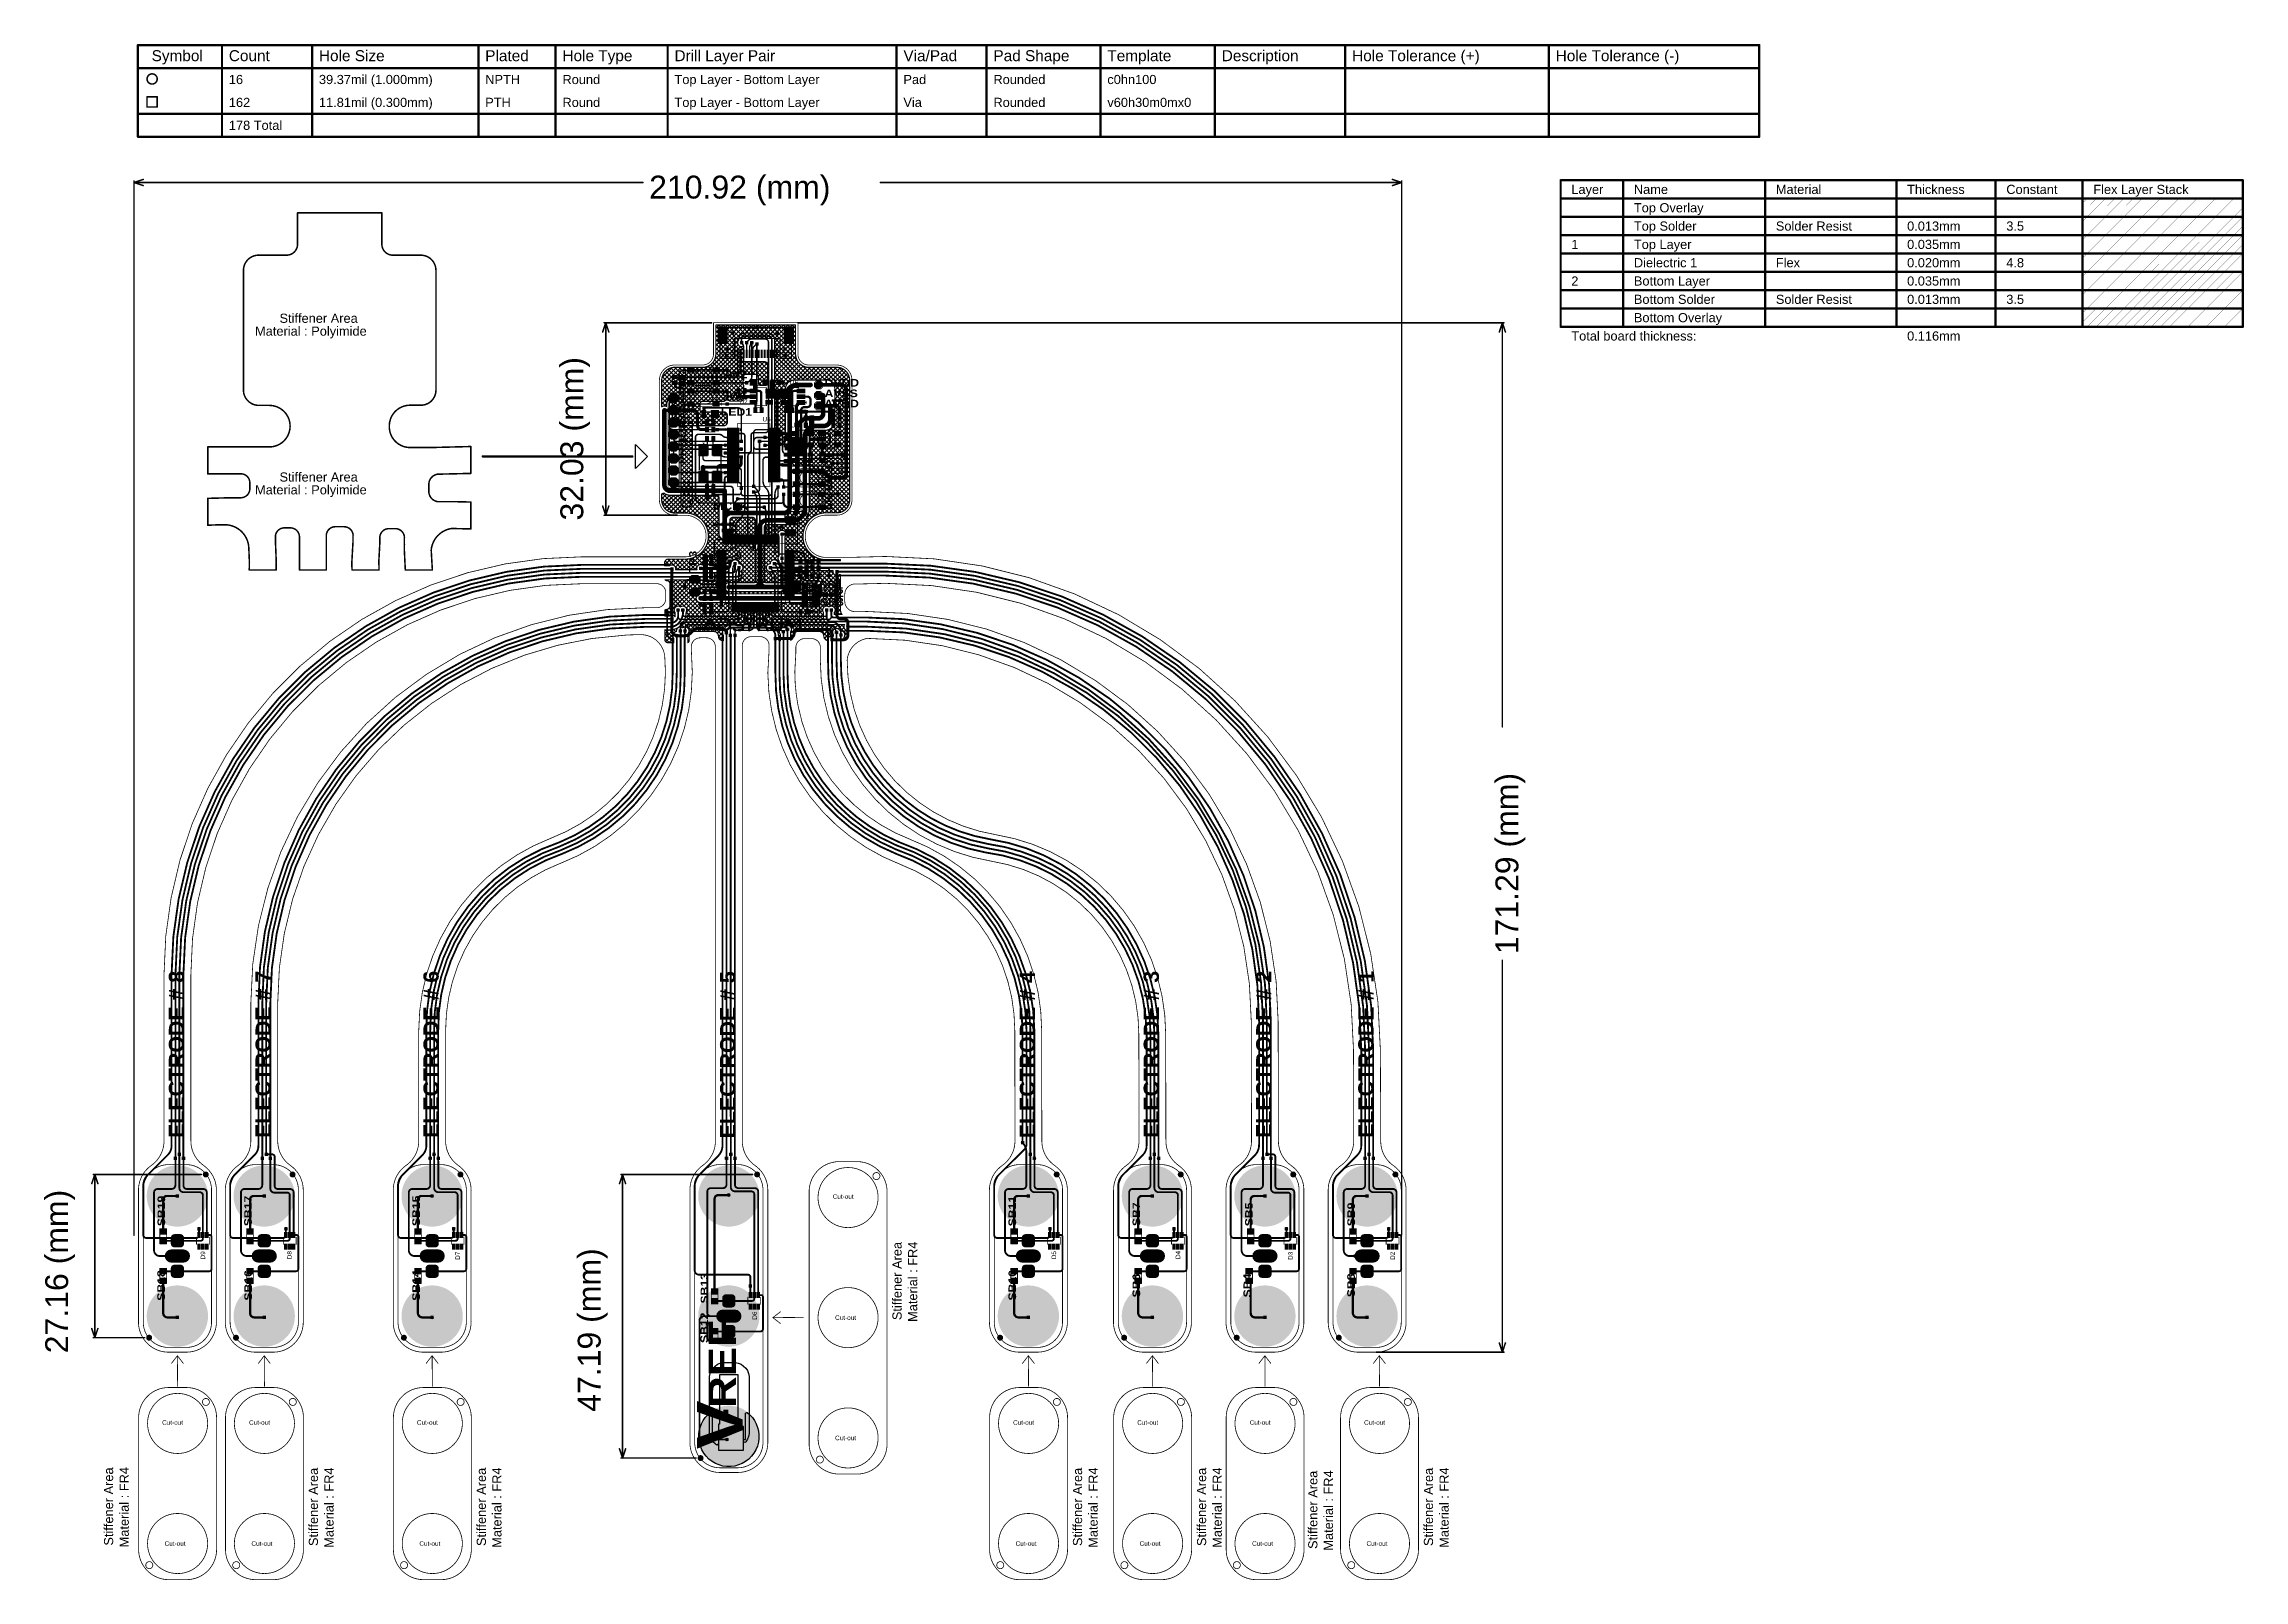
# Model space of a CAD drawing. Header units: inches. Extents: x -17 to 349, y -40 to 215.
import ezdxf

# ---------------------------------------------------------------- set-up
doc = ezdxf.new("R2010")
doc.units = ezdxf.units.IN
for name, color, linetype in [('Board Outline', 216, 'Continuous'), ('Bottom Layer', 5, 'Continuous'), ('Bottom Overlay', 54, 'Continuous'), ('Bottom Paste', 16, 'Continuous'), ('Bottom Solder', 6, 'Continuous'), ('Dimension', 6, 'Continuous'), ('Drill Drawing', 1, 'Continuous'), ('Fabrication', 76, 'Continuous'), ('Pad Holes', 156, 'Continuous'), ('Top Layer', 1, 'Continuous'), ('Top Overlay', 2, 'Continuous'), ('Top Paste', 8, 'Continuous'), ('Top Solder', 216, 'Continuous'), ('Via Holes', 16, 'Continuous')]:
    doc.layers.add(name, color=color, linetype=linetype)
doc.styles.add('Arial', font='', dxfattribs={"height": 0.2})
doc.styles.add('Arial Black_Bold', font='', dxfattribs={"height": 0.2})
doc.styles.add('Arial_Bold', font='', dxfattribs={"height": 0.2})
doc.styles.get('Arial').set_extended_font_data('Arial')
doc.styles.get('Arial Black_Bold').set_extended_font_data('Arial Black', bold=True)
doc.styles.get('Arial_Bold').set_extended_font_data('Arial', bold=True)

msp = doc.modelspace()

# ---------------------------------------------------------------- texts
at = {"layer": 'Dimension', "style": 'Arial'}
msp.add_text('210.92 (mm)', height=3.81, dxfattribs=at).set_placement((83.19, 189.56))
for s, p in [('32.03 (mm)', (72.23, 135.98)), ('171.29 (mm)', (227.82, 63.81)), ('27.16 (mm)', (-13.48, -2.59)), ('47.19 (mm)', (75.12, -12.33))]:
    msp.add_text(s, height=3.81, rotation=90, dxfattribs=at).set_placement(p)
at = {"layer": 'Drill Drawing', "style": 'Arial'}
for s, height, p in [('Symbol', 1.829, (0.41, 212.42)), ('Count', 1.829, (13.26, 212.42)), ('Hole Size', 1.829, (28.25, 212.42)), ('Plated', 1.829, (55.92, 212.42)), ('Hole Type', 1.829, (68.77, 212.42)), ('Drill Layer Pair', 1.8288, (87.41, 212.42)), ('Via/Pad', 1.829, (125.5, 212.42)), ('Pad Shape', 1.829, (140.48, 212.42)), ('Template', 1.829, (159.43, 212.42)), ('Description', 1.8288, (178.47, 212.42)), ('Hole Tolerance (+)', 1.8288, (200.16, 212.42)), ('Hole Tolerance (-)', 1.8288, (234.03, 212.42)), ('16', 1.524, (13.26, 208.61)), ('39.37mil (1.000mm)', 1.524, (28.25, 208.61)), ('NPTH', 1.524, (55.92, 208.61)), ('Round', 1.524, (68.77, 208.61)), ('Top Layer - Bottom Layer', 1.524, (87.41, 208.61)), ('Pad', 1.524, (125.5, 208.61)), ('Rounded', 1.524, (140.48, 208.61)), ('c0hn100', 1.524, (159.43, 208.61)), ('162', 1.524, (13.26, 204.8)), ('11.81mil (0.300mm)', 1.524, (28.25, 204.8)), ('PTH', 1.524, (55.92, 204.8)), ('Round', 1.524, (68.77, 204.8)), ('Top Layer - Bottom Layer', 1.524, (87.41, 204.8)), ('Via', 1.524, (125.5, 204.8)), ('Rounded', 1.524, (140.48, 204.8)), ('v60h30m0mx0', 1.524, (159.43, 204.8)), ('178 Total', 1.524, (13.26, 200.99))]:
    msp.add_text(s, height=height, dxfattribs=at).set_placement(p)
at = {"layer": 'Fabrication', "style": 'Arial'}
for s, height, p in [('Layer', 1.524, (236.63, 190.32)), ('Name', 1.524, (247.04, 190.32)), ('Material', 1.524, (270.66, 190.32)), ('Thickness', 1.524, (292.5, 190.32)), ('Constant', 1.524, (309, 190.32)), ('Flex Layer Stack', 1.524, (323.48, 190.32)), ('Top Overlay', 1.524, (247.04, 187.27)), ('Top Solder', 1.524, (247.04, 184.22)), ('Solder Resist', 1.524, (270.66, 184.22)), ('0.013mm', 1.524, (292.5, 184.22)), ('3.5', 1.524, (309, 184.22)), ('1', 1.52, (236.63, 181.17)), ('Top Layer', 1.524, (247.04, 181.17)), ('Dielectric 1', 1.524, (247.04, 178.12)), ('Flex', 1.524, (270.66, 178.12)), ('0.035mm', 1.524, (292.5, 181.17)), ('0.020mm', 1.524, (292.5, 178.12)), ('4.8', 1.524, (309, 178.12)), ('2', 1.52, (236.63, 175.08)), ('Bottom Layer', 1.524, (247.04, 175.08)), ('0.035mm', 1.524, (292.5, 175.08)), ('Bottom Solder', 1.524, (247.04, 172.03)), ('Solder Resist', 1.524, (270.66, 172.03)), ('0.013mm', 1.524, (292.5, 172.03)), ('3.5', 1.524, (309, 172.03)), ('Stiffener Area', 1.524, (21.69, 168.88)), ('Bottom Overlay', 1.524, (247.04, 168.98)), ('Material : Polyimide', 1.524, (17.62, 166.74)), ('Total board thickness:', 1.524, (236.63, 165.93)), ('0.116mm', 1.524, (292.5, 165.93)), ('Stiffener Area', 1.524, (21.69, 142.46)), ('Material : Polyimide', 1.524, (17.62, 140.33)), ('Cut-out', 0.762, (113.73, 23.11)), ('Cut-out', 0.762, (114.13, 2.96)), ('Cut-out', 0.762, (2.16, -14.49)), ('Cut-out', 0.762, (16.62, -14.49)), ('Cut-out', 0.762, (44.55, -14.49)), ('Cut-out', 0.762, (143.75, -14.49)), ('Cut-out', 0.762, (164.4, -14.49)), ('Cut-out', 0.762, (183.11, -14.49)), ('Cut-out', 0.762, (202.15, -14.49)), ('Cut-out', 0.762, (114.13, -17.06)), ('Cut-out', 0.762, (2.57, -34.63)), ('Cut-out', 0.762, (17.02, -34.63)), ('Cut-out', 0.762, (44.96, -34.63)), ('Cut-out', 0.762, (144.16, -34.63)), ('Cut-out', 0.762, (164.8, -34.63)), ('Cut-out', 0.762, (183.52, -34.63)), ('Cut-out', 0.762, (202.55, -34.63))]:
    msp.add_text(s, height=height, dxfattribs=at).set_placement(p)
for s, p in [('Stiffener Area', (125.2, 2.92)), ('Material : FR4', (127.8, 2.63)), ('Stiffener Area', (-5.99, -34.6)), ('Material : FR4', (-3.39, -34.89)), ('Stiffener Area', (28.09, -34.67)), ('Material : FR4', (30.69, -34.96)), ('Stiffener Area', (56.03, -34.67)), ('Material : FR4', (58.62, -34.96)), ('Stiffener Area', (155.23, -34.67)), ('Material : FR4', (157.82, -34.96)), ('Stiffener Area', (175.87, -34.67)), ('Material : FR4', (178.47, -34.96)), ('Stiffener Area', (213.62, -34.67)), ('Material : FR4', (216.22, -34.96)), ('Stiffener Area', (194.38, -35.15)), ('Material : FR4', (196.97, -35.44))]:
    msp.add_text(s, height=1.524, rotation=90, dxfattribs=at).set_placement(p)
at = {"layer": 'Top Overlay'}
for s, height, rotation, style, p in [('PROGRAMMING', 1.27, 90, 'Arial Black_Bold', (89.36, 145.34)), ('BOOT', 1.27, 90, 'Arial Black_Bold', (113.61, 141.46)), ('MCLR', 1.27, 90, 'Arial Black_Bold', (113.6, 137.76)), ('MCLK', 1.27, 360, 'Arial Black_Bold', (93.86, 137.75)), ('TP3', 1.27, 90, 'Arial Black_Bold', (91.11, 127.22)), ('ELECTRODE # 8', 2.54, 90, 'Arial_Bold', (5.81, 33.25)), ('ELECTRODE # 7', 2.54, 90, 'Arial_Bold', (20.23, 33.25)), ('ELECTRODE # 6', 2.54, 90, 'Arial_Bold', (48.17, 33.25)), ('ELECTRODE # 5', 2.54, 90, 'Arial_Bold', (97.53, 33.18)), ('ELECTRODE # 4', 2.54, 90, 'Arial_Bold', (147.39, 33.2)), ('ELECTRODE # 3', 2.54, 90, 'Arial_Bold', (168.01, 33.25)), ('ELECTRODE # 2', 2.54, 90, 'Arial_Bold', (186.73, 33.25)), ('ELECTRODE # 1', 2.54, 90, 'Arial_Bold', (203.72, 33.25)), ('SB19', 1.27, 90, 'Arial Black_Bold', (2.66, 18.55)), ('SB17', 1.27, 90, 'Arial Black_Bold', (17.08, 18.55)), ('SB15', 1.27, 90, 'Arial Black_Bold', (45.05, 18.57)), ('SB11', 1.27, 90, 'Arial Black_Bold', (144.25, 18.53)), ('SB7', 1.27, 90, 'Arial Black_Bold', (164.89, 18.57)), ('SB5', 1.27, 90, 'Arial Black_Bold', (183.62, 18.54)), ('SB9', 1.27, 90, 'Arial Black_Bold', (200.63, 18.54)), ('SB18', 1.27, 90, 'Arial Black_Bold', (2.62, 6.15)), ('D9', 0.762, 90, 'Arial', (9.32, 13.03)), ('SB16', 1.27, 90, 'Arial Black_Bold', (17.11, 6.17)), ('D8', 0.762, 90, 'Arial', (23.72, 13.06)), ('SB14', 1.27, 90, 'Arial Black_Bold', (45.05, 6.14)), ('D7', 0.762, 90, 'Arial', (51.71, 12.95)), ('SB10', 1.27, 90, 'Arial Black_Bold', (144.25, 6.18)), ('D5', 0.762, 90, 'Arial', (150.91, 13.06)), ('D4', 0.762, 90, 'Arial', (171.56, 13.09)), ('D3', 0.762, 90, 'Arial', (190.27, 12.95)), ('D2', 0.762, 90, 'Arial', (207.27, 12.95)), ('SB13', 1.27, 90, 'Arial Black_Bold', (93.03, 5.68)), ('SB6', 1.27, 90, 'Arial Black_Bold', (164.89, 6.7)), ('SB4', 1.27, 90, 'Arial Black_Bold', (183.35, 6.71)), ('SB8', 1.27, 90, 'Arial Black_Bold', (200.61, 6.74)), ('SB12', 1.27, 90, 'Arial Black_Bold', (92.99, -0.89)), ('D6', 0.762, 90, 'Arial', (101.11, 2.99)), ('-REF', 4.572, 90, 'Arial Black_Bold', (97.67, -14.13)), ('V', 7.62, 90, 'Arial Black_Bold', (98.75, -18.57))]:
    msp.add_text(s, height=height, rotation=rotation, dxfattribs=dict(at, style=style)).set_placement(p)
for s, height, style, p in [('SW2', 1.27, 'Arial Black_Bold', (95.13, 159.67)), ('SW1', 1.27, 'Arial Black_Bold', (95.18, 156.14)), ('U6', 0.762, 'Arial', (106.61, 158.55)), ('AVSS', 1.27, 'Arial Black_Bold', (112.38, 156.51)), ('DVDD', 1.27, 'Arial Black_Bold', (112.36, 158.27)), ('LED1', 1.27, 'Arial Black_Bold', (95.12, 153.42)), ('U2', 0.762, 'Arial', (98.21, 155.34)), ('AVDD', 1.27, 'Arial Black_Bold', (112.33, 154.81)), ('U5', 0.762, 'Arial', (102.05, 152.47)), ('U1', 0.762, 'Arial', (106.77, 151.48)), ('U3', 0.762, 'Arial', (113.78, 146.9)), ('U4', 0.762, 'Arial', (103.44, 134.27)), ('SB1', 1.27, 'Arial Black_Bold', (111.49, 124.66)), ('SB2', 1.27, 'Arial Black_Bold', (111.62, 123.28)), ('SB3', 1.27, 'Arial Black_Bold', (111.62, 121.8))]:
    msp.add_text(s, height=height, dxfattribs=dict(at, style=style)).set_placement(p)

# ---------------------------------------------------------------- blocks, each defined once
blk = doc.blocks.new('PTS810SJK250SMTR_LFS_1')
at = {"layer": 'Top Layer'}
for points in [[(-2.63, 1.42), (-1.58, 1.42), (-1.58, 0.72), (-2.63, 0.72)], [(1.58, 1.42), (2.63, 1.42), (2.63, 0.72), (1.58, 0.72)], [(-2.63, -0.72), (-1.58, -0.72), (-1.58, -1.42), (-2.63, -1.42)], [(1.58, -0.72), (2.63, -0.72), (2.63, -1.42), (1.58, -1.42)]]:
    blk.add_hatch(color=1, dxfattribs=at).paths.add_polyline_path(points)
at = {"layer": 'Top Paste'}
for points in [[(-2.63, 1.42), (-1.58, 1.42), (-1.58, 0.72), (-2.63, 0.72)], [(1.58, 1.42), (2.63, 1.42), (2.63, 0.72), (1.58, 0.72)], [(-2.63, -0.72), (-1.58, -0.72), (-1.58, -1.42), (-2.63, -1.42)], [(1.58, -0.72), (2.63, -0.72), (2.63, -1.42), (1.58, -1.42)]]:
    blk.add_hatch(color=8, dxfattribs=at).paths.add_polyline_path(points)
at = {"layer": 'Top Solder'}
for points in [[(-2.73, 1.53), (-1.47, 1.53), (-1.47, 0.62), (-2.73, 0.62)], [(1.47, 1.53), (2.73, 1.53), (2.73, 0.62), (1.47, 0.62)], [(-2.73, -0.62), (-1.47, -0.62), (-1.47, -1.53), (-2.73, -1.53)], [(1.47, -0.62), (2.73, -0.62), (2.73, -1.53), (1.47, -1.53)]]:
    blk.add_hatch(color=216, dxfattribs=at).paths.add_polyline_path(points)
at = {"layer": 'Top Overlay'}
for points in [[(-2.84, 1.07, 0.127, 0.127, 0), (-3.01, 1.25, 0.127, 0.127, 0)], [(-3.01, 1.25, 0.127, 0.127, 0), (-3.01, 0.9, 0.127, 0.127, 0)], [(-2.84, 1.07, 0.127, 0.127, 0), (-3.01, 0.9, 0.127, 0.127, 0)], [(-2.2, 0.54, 0.127, 0.127, 0), (-2.2, -0.54, 0.127, 0.127, 0)], [(-0.51, -1.02, 0.127, 0.127, -1), (-0.51, 1.02, 0.127, 0.127, 0)], [(1.37, 1.52, 0.127, 0.127, 0), (-1.37, 1.52, 0.127, 0.127, 0)], [(0.51, 1.02, 0.127, 0.127, 0), (-0.51, 1.02, 0.127, 0.127, 0)], [(0.51, 1.02, 0.127, 0.127, -1), (0.51, -1.02, 0.127, 0.127, 0)], [(2.2, 0.54, 0.127, 0.127, 0), (2.2, -0.54, 0.127, 0.127, 0)], [(1.38, -1.55, 0.127, 0.127, 0), (-1.38, -1.55, 0.127, 0.127, 0)], [(0.51, -1.02, 0.127, 0.127, 0), (-0.51, -1.02, 0.127, 0.127, 0)]]:
    blk.add_lwpolyline(points, format="xyseb", dxfattribs=at)
for points in [[(-3.05, 1.25, 0.0635, 0.0635, 1), (-2.98, 1.25, 0.0635, 0.0635, 1)], [(-3.05, 1.25, 0.0635, 0.0635, 1), (-2.98, 1.25, 0.0635, 0.0635, 1)], [(-3.05, 0.9, 0.0635, 0.0635, 1), (-2.98, 0.9, 0.0635, 0.0635, 1)], [(-3.05, 0.9, 0.0635, 0.0635, 1), (-2.98, 0.9, 0.0635, 0.0635, 1)], [(-2.87, 1.07, 0.0635, 0.0635, 1), (-2.8, 1.07, 0.0635, 0.0635, 1)], [(-2.87, 1.07, 0.0635, 0.0635, 1), (-2.8, 1.07, 0.0635, 0.0635, 1)], [(-2.23, 0.54, 0.0635, 0.0635, 1), (-2.17, 0.54, 0.0635, 0.0635, 1)], [(-1.4, 1.52, 0.0635, 0.0635, 1), (-1.33, 1.52, 0.0635, 0.0635, 1)], [(-0.54, 1.02, 0.0635, 0.0635, 1), (-0.48, 1.02, 0.0635, 0.0635, 1)], [(-0.54, 1.02, 0.0635, 0.0635, 1), (-0.48, 1.02, 0.0635, 0.0635, 1)], [(0.48, 1.02, 0.0635, 0.0635, 1), (0.54, 1.02, 0.0635, 0.0635, 1)], [(0.48, 1.02, 0.0635, 0.0635, 1), (0.54, 1.02, 0.0635, 0.0635, 1)], [(1.33, 1.52, 0.0635, 0.0635, 1), (1.4, 1.52, 0.0635, 0.0635, 1)], [(2.17, 0.54, 0.0635, 0.0635, 1), (2.23, 0.54, 0.0635, 0.0635, 1)], [(-2.23, -0.54, 0.0635, 0.0635, 1), (-2.17, -0.54, 0.0635, 0.0635, 1)], [(-1.41, -1.55, 0.0635, 0.0635, 1), (-1.35, -1.55, 0.0635, 0.0635, 1)], [(-0.54, -1.02, 0.0635, 0.0635, 1), (-0.48, -1.02, 0.0635, 0.0635, 1)], [(-0.54, -1.02, 0.0635, 0.0635, 1), (-0.48, -1.02, 0.0635, 0.0635, 1)], [(0.48, -1.02, 0.0635, 0.0635, 1), (0.54, -1.02, 0.0635, 0.0635, 1)], [(0.48, -1.02, 0.0635, 0.0635, 1), (0.54, -1.02, 0.0635, 0.0635, 1)], [(1.35, -1.55, 0.0635, 0.0635, 1), (1.41, -1.55, 0.0635, 0.0635, 1)], [(2.17, -0.54, 0.0635, 0.0635, 1), (2.23, -0.54, 0.0635, 0.0635, 1)]]:
    blk.add_lwpolyline(points, format="xyseb", close=True, dxfattribs=at)
blk = doc.blocks.new('PTS810SJK250SMTR_LFS_2')
at = {"layer": 'Top Layer'}
for points in [[(-2.63, 1.42), (-1.58, 1.42), (-1.58, 0.72), (-2.63, 0.72)], [(1.58, 1.42), (2.63, 1.42), (2.63, 0.72), (1.58, 0.72)], [(-2.63, -0.72), (-1.58, -0.72), (-1.58, -1.42), (-2.63, -1.42)], [(1.58, -0.72), (2.63, -0.72), (2.63, -1.42), (1.58, -1.42)]]:
    blk.add_hatch(color=1, dxfattribs=at).paths.add_polyline_path(points)
at = {"layer": 'Top Paste'}
for points in [[(-2.63, 1.42), (-1.58, 1.42), (-1.58, 0.72), (-2.63, 0.72)], [(1.58, 1.42), (2.63, 1.42), (2.63, 0.72), (1.58, 0.72)], [(-2.63, -0.72), (-1.58, -0.72), (-1.58, -1.42), (-2.63, -1.42)], [(1.58, -0.72), (2.63, -0.72), (2.63, -1.42), (1.58, -1.42)]]:
    blk.add_hatch(color=8, dxfattribs=at).paths.add_polyline_path(points)
at = {"layer": 'Top Solder'}
for points in [[(-2.73, 1.53), (-1.47, 1.53), (-1.47, 0.62), (-2.73, 0.62)], [(1.47, 1.53), (2.73, 1.53), (2.73, 0.62), (1.47, 0.62)], [(-2.73, -0.62), (-1.47, -0.62), (-1.47, -1.53), (-2.73, -1.53)], [(1.47, -0.62), (2.73, -0.62), (2.73, -1.53), (1.47, -1.53)]]:
    blk.add_hatch(color=216, dxfattribs=at).paths.add_polyline_path(points)
at = {"layer": 'Top Overlay'}
for points in [[(-2.84, 1.07, 0.127, 0.127, 0), (-3.01, 1.25, 0.127, 0.127, 0)], [(-3.01, 1.25, 0.127, 0.127, 0), (-3.01, 0.9, 0.127, 0.127, 0)], [(-2.84, 1.07, 0.127, 0.127, 0), (-3.01, 0.9, 0.127, 0.127, 0)], [(-2.2, 0.54, 0.127, 0.127, 0), (-2.2, -0.54, 0.127, 0.127, 0)], [(-0.51, -1.02, 0.127, 0.127, -1), (-0.51, 1.02, 0.127, 0.127, 0)], [(1.37, 1.52, 0.127, 0.127, 0), (-1.37, 1.52, 0.127, 0.127, 0)], [(0.51, 1.02, 0.127, 0.127, 0), (-0.51, 1.02, 0.127, 0.127, 0)], [(0.51, 1.02, 0.127, 0.127, -1), (0.51, -1.02, 0.127, 0.127, 0)], [(2.2, 0.54, 0.127, 0.127, 0), (2.2, -0.54, 0.127, 0.127, 0)], [(1.38, -1.55, 0.127, 0.127, 0), (-1.38, -1.55, 0.127, 0.127, 0)], [(0.51, -1.02, 0.127, 0.127, 0), (-0.51, -1.02, 0.127, 0.127, 0)]]:
    blk.add_lwpolyline(points, format="xyseb", dxfattribs=at)
for points in [[(-3.05, 1.25, 0.0635, 0.0635, 1), (-2.98, 1.25, 0.0635, 0.0635, 1)], [(-3.05, 1.25, 0.0635, 0.0635, 1), (-2.98, 1.25, 0.0635, 0.0635, 1)], [(-3.05, 0.9, 0.0635, 0.0635, 1), (-2.98, 0.9, 0.0635, 0.0635, 1)], [(-3.05, 0.9, 0.0635, 0.0635, 1), (-2.98, 0.9, 0.0635, 0.0635, 1)], [(-2.87, 1.07, 0.0635, 0.0635, 1), (-2.8, 1.07, 0.0635, 0.0635, 1)], [(-2.87, 1.07, 0.0635, 0.0635, 1), (-2.8, 1.07, 0.0635, 0.0635, 1)], [(-2.23, 0.54, 0.0635, 0.0635, 1), (-2.17, 0.54, 0.0635, 0.0635, 1)], [(-1.4, 1.52, 0.0635, 0.0635, 1), (-1.33, 1.52, 0.0635, 0.0635, 1)], [(-0.54, 1.02, 0.0635, 0.0635, 1), (-0.48, 1.02, 0.0635, 0.0635, 1)], [(-0.54, 1.02, 0.0635, 0.0635, 1), (-0.48, 1.02, 0.0635, 0.0635, 1)], [(0.48, 1.02, 0.0635, 0.0635, 1), (0.54, 1.02, 0.0635, 0.0635, 1)], [(0.48, 1.02, 0.0635, 0.0635, 1), (0.54, 1.02, 0.0635, 0.0635, 1)], [(1.33, 1.52, 0.0635, 0.0635, 1), (1.4, 1.52, 0.0635, 0.0635, 1)], [(2.17, 0.54, 0.0635, 0.0635, 1), (2.23, 0.54, 0.0635, 0.0635, 1)], [(-2.23, -0.54, 0.0635, 0.0635, 1), (-2.17, -0.54, 0.0635, 0.0635, 1)], [(-1.41, -1.55, 0.0635, 0.0635, 1), (-1.35, -1.55, 0.0635, 0.0635, 1)], [(-0.54, -1.02, 0.0635, 0.0635, 1), (-0.48, -1.02, 0.0635, 0.0635, 1)], [(-0.54, -1.02, 0.0635, 0.0635, 1), (-0.48, -1.02, 0.0635, 0.0635, 1)], [(0.48, -1.02, 0.0635, 0.0635, 1), (0.54, -1.02, 0.0635, 0.0635, 1)], [(0.48, -1.02, 0.0635, 0.0635, 1), (0.54, -1.02, 0.0635, 0.0635, 1)], [(1.35, -1.55, 0.0635, 0.0635, 1), (1.41, -1.55, 0.0635, 0.0635, 1)], [(2.17, -0.54, 0.0635, 0.0635, 1), (2.23, -0.54, 0.0635, 0.0635, 1)]]:
    blk.add_lwpolyline(points, format="xyseb", close=True, dxfattribs=at)
blk = doc.blocks.new('R___0402_3')
at = {"layer": 'Top Layer'}
for points in [[(-0.7, -0.32), (-0.7, 0.32), (-0.24, 0.32), (-0.24, -0.32)], [(0.24, -0.32), (0.24, 0.32), (0.7, 0.32), (0.7, -0.32)]]:
    blk.add_hatch(color=1, dxfattribs=at).paths.add_polyline_path(points)
at = {"layer": 'Top Paste'}
for points in [[(-0.7, -0.32), (-0.7, 0.32), (-0.24, 0.32), (-0.24, -0.32)], [(0.24, -0.32), (0.24, 0.32), (0.7, 0.32), (0.7, -0.32)]]:
    blk.add_hatch(color=8, dxfattribs=at).paths.add_polyline_path(points)
at = {"layer": 'Top Solder'}
for points in [[(-0.75, -0.37), (-0.75, 0.37), (-0.19, 0.37), (-0.19, -0.37)], [(0.19, -0.37), (0.19, 0.37), (0.75, 0.37), (0.75, -0.37)]]:
    blk.add_hatch(color=216, dxfattribs=at).paths.add_polyline_path(points)
at = {"layer": 'Top Overlay'}
for points in [[(-0.79, 0.41, 0.127, 0.127, 0), (-0.79, -0.41, 0.127, 0.127, 0)], [(-0.79, 0.41, 0.127, 0.127, 0), (0.79, 0.41, 0.127, 0.127, 0)], [(0.79, 0.41, 0.127, 0.127, 0), (0.79, -0.41, 0.127, 0.127, 0)], [(-0.79, -0.41, 0.127, 0.127, 0), (0.79, -0.41, 0.127, 0.127, 0)], [(-0.81, -0.43, 0.00323, 0.00323, 0), (0.81, -0.43, 0.00323, 0.00323, 0)]]:
    blk.add_lwpolyline(points, format="xyseb", dxfattribs=at)
for points in [[(-0.82, 0.41, 0.0635, 0.0635, 1), (-0.76, 0.41, 0.0635, 0.0635, 1)], [(-0.82, 0.41, 0.0635, 0.0635, 1), (-0.76, 0.41, 0.0635, 0.0635, 1)], [(0.76, 0.41, 0.0635, 0.0635, 1), (0.82, 0.41, 0.0635, 0.0635, 1)], [(0.76, 0.41, 0.0635, 0.0635, 1), (0.82, 0.41, 0.0635, 0.0635, 1)], [(-0.82, -0.41, 0.0635, 0.0635, 1), (-0.76, -0.41, 0.0635, 0.0635, 1)], [(-0.82, -0.41, 0.0635, 0.0635, 1), (-0.76, -0.41, 0.0635, 0.0635, 1)], [(-0.81, -0.43, 0.00161, 0.00161, 1), (-0.81, -0.43, 0.00161, 0.00161, 1)], [(0.76, -0.41, 0.0635, 0.0635, 1), (0.82, -0.41, 0.0635, 0.0635, 1)], [(0.76, -0.41, 0.0635, 0.0635, 1), (0.82, -0.41, 0.0635, 0.0635, 1)], [(0.81, -0.43, 0.00161, 0.00161, 1), (0.81, -0.43, 0.00161, 0.00161, 1)]]:
    blk.add_lwpolyline(points, format="xyseb", close=True, dxfattribs=at)
blk = doc.blocks.new('R___0402_4')
at = {"layer": 'Top Layer'}
for points in [[(-0.7, -0.32), (-0.7, 0.32), (-0.24, 0.32), (-0.24, -0.32)], [(0.24, -0.32), (0.24, 0.32), (0.7, 0.32), (0.7, -0.32)]]:
    blk.add_hatch(color=1, dxfattribs=at).paths.add_polyline_path(points)
at = {"layer": 'Top Paste'}
for points in [[(-0.7, -0.32), (-0.7, 0.32), (-0.24, 0.32), (-0.24, -0.32)], [(0.24, -0.32), (0.24, 0.32), (0.7, 0.32), (0.7, -0.32)]]:
    blk.add_hatch(color=8, dxfattribs=at).paths.add_polyline_path(points)
at = {"layer": 'Top Solder'}
for points in [[(-0.75, -0.37), (-0.75, 0.37), (-0.19, 0.37), (-0.19, -0.37)], [(0.19, -0.37), (0.19, 0.37), (0.75, 0.37), (0.75, -0.37)]]:
    blk.add_hatch(color=216, dxfattribs=at).paths.add_polyline_path(points)
at = {"layer": 'Top Overlay'}
for points in [[(-0.79, 0.41, 0.127, 0.127, 0), (-0.79, -0.41, 0.127, 0.127, 0)], [(-0.79, 0.41, 0.127, 0.127, 0), (0.79, 0.41, 0.127, 0.127, 0)], [(0.79, 0.41, 0.127, 0.127, 0), (0.79, -0.41, 0.127, 0.127, 0)], [(-0.79, -0.41, 0.127, 0.127, 0), (0.79, -0.41, 0.127, 0.127, 0)], [(-0.81, -0.43, 0.00323, 0.00323, 0), (0.81, -0.43, 0.00323, 0.00323, 0)]]:
    blk.add_lwpolyline(points, format="xyseb", dxfattribs=at)
for points in [[(-0.82, 0.41, 0.0635, 0.0635, 1), (-0.76, 0.41, 0.0635, 0.0635, 1)], [(-0.82, 0.41, 0.0635, 0.0635, 1), (-0.76, 0.41, 0.0635, 0.0635, 1)], [(0.76, 0.41, 0.0635, 0.0635, 1), (0.82, 0.41, 0.0635, 0.0635, 1)], [(0.76, 0.41, 0.0635, 0.0635, 1), (0.82, 0.41, 0.0635, 0.0635, 1)], [(-0.82, -0.41, 0.0635, 0.0635, 1), (-0.76, -0.41, 0.0635, 0.0635, 1)], [(-0.82, -0.41, 0.0635, 0.0635, 1), (-0.76, -0.41, 0.0635, 0.0635, 1)], [(-0.81, -0.43, 0.00161, 0.00161, 1), (-0.81, -0.43, 0.00161, 0.00161, 1)], [(0.76, -0.41, 0.0635, 0.0635, 1), (0.82, -0.41, 0.0635, 0.0635, 1)], [(0.76, -0.41, 0.0635, 0.0635, 1), (0.82, -0.41, 0.0635, 0.0635, 1)], [(0.81, -0.43, 0.00161, 0.00161, 1), (0.81, -0.43, 0.00161, 0.00161, 1)]]:
    blk.add_lwpolyline(points, format="xyseb", close=True, dxfattribs=at)
blk = doc.blocks.new('X2SON_2_0_3_0_6__5')
at = {"layer": 'Top Layer'}
for points in [[(-0.36, 0.12), (-0.08, 0.12), (-0.08, -0.12), (-0.36, -0.12)], [(0.08, 0.12), (0.36, 0.12), (0.36, -0.12), (0.08, -0.12)]]:
    blk.add_hatch(color=1, dxfattribs=at).paths.add_polyline_path(points)
at = {"layer": 'Top Paste'}
for points in [[(-0.36, 0.12), (-0.08, 0.12), (-0.08, -0.12), (-0.36, -0.12)], [(0.08, 0.12), (0.36, 0.12), (0.36, -0.12), (0.08, -0.12)]]:
    blk.add_hatch(color=8, dxfattribs=at).paths.add_polyline_path(points)
at = {"layer": 'Top Solder'}
for points in [[(-0.41, 0.18), (-0.03, 0.18), (-0.03, -0.18), (-0.41, -0.18)], [(0.03, 0.18), (0.41, 0.18), (0.41, -0.18), (0.03, -0.18)]]:
    blk.add_hatch(color=216, dxfattribs=at).paths.add_polyline_path(points)
at = {"layer": 'Top Overlay'}
for points in [[(-0.46, -0.15, 0.127, 0.127, 0), (-0.46, 0.12, 0.127, 0.127, 0)], [(0.46, -0.15, 0.127, 0.127, 0), (0.46, 0.12, 0.127, 0.127, 0)]]:
    blk.add_lwpolyline(points, format="xyseb", dxfattribs=at)
for points in [[(-0.49, 0.12, 0.0635, 0.0635, 1), (-0.43, 0.12, 0.0635, 0.0635, 1)], [(0.43, 0.12, 0.0635, 0.0635, 1), (0.49, 0.12, 0.0635, 0.0635, 1)], [(-0.49, -0.15, 0.0635, 0.0635, 1), (-0.43, -0.15, 0.0635, 0.0635, 1)], [(0.43, -0.15, 0.0635, 0.0635, 1), (0.49, -0.15, 0.0635, 0.0635, 1)]]:
    blk.add_lwpolyline(points, format="xyseb", close=True, dxfattribs=at)
blk = doc.blocks.new('X2SON_2_0_3_0_6__6')
at = {"layer": 'Top Layer'}
for points in [[(-0.36, 0.12), (-0.08, 0.12), (-0.08, -0.12), (-0.36, -0.12)], [(0.08, 0.12), (0.36, 0.12), (0.36, -0.12), (0.08, -0.12)]]:
    blk.add_hatch(color=1, dxfattribs=at).paths.add_polyline_path(points)
at = {"layer": 'Top Paste'}
for points in [[(-0.36, 0.12), (-0.08, 0.12), (-0.08, -0.12), (-0.36, -0.12)], [(0.08, 0.12), (0.36, 0.12), (0.36, -0.12), (0.08, -0.12)]]:
    blk.add_hatch(color=8, dxfattribs=at).paths.add_polyline_path(points)
at = {"layer": 'Top Solder'}
for points in [[(-0.41, 0.18), (-0.03, 0.18), (-0.03, -0.18), (-0.41, -0.18)], [(0.03, 0.18), (0.41, 0.18), (0.41, -0.18), (0.03, -0.18)]]:
    blk.add_hatch(color=216, dxfattribs=at).paths.add_polyline_path(points)
at = {"layer": 'Top Overlay'}
for points in [[(-0.46, 0.12, 0.127, 0.127, 0), (-0.46, -0.15, 0.127, 0.127, 0)], [(0.46, 0.12, 0.127, 0.127, 0), (0.46, -0.15, 0.127, 0.127, 0)]]:
    blk.add_lwpolyline(points, format="xyseb", dxfattribs=at)
for points in [[(-0.49, 0.12, 0.0635, 0.0635, 1), (-0.43, 0.12, 0.0635, 0.0635, 1)], [(0.43, 0.12, 0.0635, 0.0635, 1), (0.49, 0.12, 0.0635, 0.0635, 1)], [(-0.49, -0.15, 0.0635, 0.0635, 1), (-0.43, -0.15, 0.0635, 0.0635, 1)], [(0.43, -0.15, 0.0635, 0.0635, 1), (0.49, -0.15, 0.0635, 0.0635, 1)]]:
    blk.add_lwpolyline(points, format="xyseb", close=True, dxfattribs=at)
blk = doc.blocks.new('S______B______7')
at = {"layer": 'Top Layer'}
for points in [[(-1.143, -0.4445), (-1.143, 0.4445), (-0.381, 0.4445), (-0.381, -0.4445)], [(0.381, -0.4445), (0.381, 0.4445), (1.143, 0.4445), (1.143, -0.4445)]]:
    blk.add_hatch(color=1, dxfattribs=at).paths.add_polyline_path(points)
at = {"layer": 'Top Paste'}
for points in [[(-1.143, -0.4445), (-1.143, 0.4445), (-0.381, 0.4445), (-0.381, -0.4445)], [(0.381, -0.4445), (0.381, 0.4445), (1.143, 0.4445), (1.143, -0.4445)]]:
    blk.add_hatch(color=8, dxfattribs=at).paths.add_polyline_path(points)
at = {"layer": 'Top Solder'}
for points in [[(-1.2446, -0.5461), (-1.2446, 0.5461), (-0.2794, 0.5461), (-0.2794, -0.5461)], [(0.2794, -0.5461), (0.2794, 0.5461), (1.2446, 0.5461), (1.2446, -0.5461)]]:
    blk.add_hatch(color=216, dxfattribs=at).paths.add_polyline_path(points)
at = {"layer": 'Top Overlay'}
for points in [[(-1.27, -0.5588, 0.127, 0.127, 0), (-1.27, 0.5588, 0.127, 0.127, 0)], [(1.27, 0.5588, 0.127, 0.127, 0), (-1.27, 0.5588, 0.127, 0.127, 0)], [(1.27, -0.5588, 0.127, 0.127, 0), (1.27, 0.5588, 0.127, 0.127, 0)], [(1.27, -0.5588, 0.127, 0.127, 0), (-1.27, -0.5588, 0.127, 0.127, 0)]]:
    blk.add_lwpolyline(points, format="xyseb", dxfattribs=at)
for points in [[(-1.30175, 0.5588, 0.0635, 0.0635, 1), (-1.23825, 0.5588, 0.0635, 0.0635, 1)], [(-1.30175, 0.5588, 0.0635, 0.0635, 1), (-1.23825, 0.5588, 0.0635, 0.0635, 1)], [(1.23825, 0.5588, 0.0635, 0.0635, 1), (1.30175, 0.5588, 0.0635, 0.0635, 1)], [(1.23825, 0.5588, 0.0635, 0.0635, 1), (1.30175, 0.5588, 0.0635, 0.0635, 1)], [(-1.30175, -0.5588, 0.0635, 0.0635, 1), (-1.23825, -0.5588, 0.0635, 0.0635, 1)], [(-1.30175, -0.5588, 0.0635, 0.0635, 1), (-1.23825, -0.5588, 0.0635, 0.0635, 1)], [(1.23825, -0.5588, 0.0635, 0.0635, 1), (1.30175, -0.5588, 0.0635, 0.0635, 1)], [(1.23825, -0.5588, 0.0635, 0.0635, 1), (1.30175, -0.5588, 0.0635, 0.0635, 1)]]:
    blk.add_lwpolyline(points, format="xyseb", close=True, dxfattribs=at)
blk = doc.blocks.new('S______B______8')
at = {"layer": 'Top Layer'}
for points in [[(-1.143, -0.4445), (-1.143, 0.4445), (-0.381, 0.4445), (-0.381, -0.4445)], [(0.381, -0.4445), (0.381, 0.4445), (1.143, 0.4445), (1.143, -0.4445)]]:
    blk.add_hatch(color=1, dxfattribs=at).paths.add_polyline_path(points)
at = {"layer": 'Top Paste'}
for points in [[(-1.143, -0.4445), (-1.143, 0.4445), (-0.381, 0.4445), (-0.381, -0.4445)], [(0.381, -0.4445), (0.381, 0.4445), (1.143, 0.4445), (1.143, -0.4445)]]:
    blk.add_hatch(color=8, dxfattribs=at).paths.add_polyline_path(points)
at = {"layer": 'Top Solder'}
for points in [[(-1.2446, -0.5461), (-1.2446, 0.5461), (-0.2794, 0.5461), (-0.2794, -0.5461)], [(0.2794, -0.5461), (0.2794, 0.5461), (1.2446, 0.5461), (1.2446, -0.5461)]]:
    blk.add_hatch(color=216, dxfattribs=at).paths.add_polyline_path(points)
at = {"layer": 'Top Overlay'}
for points in [[(-1.27, 0.5588, 0.127, 0.127, 0), (-1.27, -0.5588, 0.127, 0.127, 0)], [(-1.27, 0.5588, 0.127, 0.127, 0), (1.27, 0.5588, 0.127, 0.127, 0)], [(1.27, 0.5588, 0.127, 0.127, 0), (1.27, -0.5588, 0.127, 0.127, 0)], [(-1.27, -0.5588, 0.127, 0.127, 0), (1.27, -0.5588, 0.127, 0.127, 0)]]:
    blk.add_lwpolyline(points, format="xyseb", dxfattribs=at)
for points in [[(-1.30175, 0.5588, 0.0635, 0.0635, 1), (-1.23825, 0.5588, 0.0635, 0.0635, 1)], [(-1.30175, 0.5588, 0.0635, 0.0635, 1), (-1.23825, 0.5588, 0.0635, 0.0635, 1)], [(1.23825, 0.5588, 0.0635, 0.0635, 1), (1.30175, 0.5588, 0.0635, 0.0635, 1)], [(1.23825, 0.5588, 0.0635, 0.0635, 1), (1.30175, 0.5588, 0.0635, 0.0635, 1)], [(-1.30175, -0.5588, 0.0635, 0.0635, 1), (-1.23825, -0.5588, 0.0635, 0.0635, 1)], [(-1.30175, -0.5588, 0.0635, 0.0635, 1), (-1.23825, -0.5588, 0.0635, 0.0635, 1)], [(1.23825, -0.5588, 0.0635, 0.0635, 1), (1.30175, -0.5588, 0.0635, 0.0635, 1)], [(1.23825, -0.5588, 0.0635, 0.0635, 1), (1.30175, -0.5588, 0.0635, 0.0635, 1)]]:
    blk.add_lwpolyline(points, format="xyseb", close=True, dxfattribs=at)
blk = doc.blocks.new('S______B______9')
at = {"layer": 'Top Layer'}
for points in [[(-1.14, -0.44), (-1.14, 0.44), (-0.38, 0.44), (-0.38, -0.44)], [(0.38, -0.44), (0.38, 0.44), (1.14, 0.44), (1.14, -0.44)]]:
    blk.add_hatch(color=1, dxfattribs=at).paths.add_polyline_path(points)
at = {"layer": 'Top Paste'}
for points in [[(-1.14, -0.44), (-1.14, 0.44), (-0.38, 0.44), (-0.38, -0.44)], [(0.38, -0.44), (0.38, 0.44), (1.14, 0.44), (1.14, -0.44)]]:
    blk.add_hatch(color=8, dxfattribs=at).paths.add_polyline_path(points)
at = {"layer": 'Top Solder'}
for points in [[(-1.24, -0.55), (-1.24, 0.55), (-0.28, 0.55), (-0.28, -0.55)], [(0.28, -0.55), (0.28, 0.55), (1.24, 0.55), (1.24, -0.55)]]:
    blk.add_hatch(color=216, dxfattribs=at).paths.add_polyline_path(points)
at = {"layer": 'Top Overlay'}
for points in [[(-1.27, -0.56, 0.127, 0.127, 0), (-1.27, 0.56, 0.127, 0.127, 0)], [(1.27, 0.56, 0.127, 0.127, 0), (-1.27, 0.56, 0.127, 0.127, 0)], [(1.27, -0.56, 0.127, 0.127, 0), (1.27, 0.56, 0.127, 0.127, 0)], [(1.27, -0.56, 0.127, 0.127, 0), (-1.27, -0.56, 0.127, 0.127, 0)]]:
    blk.add_lwpolyline(points, format="xyseb", dxfattribs=at)
for points in [[(-1.3, 0.56, 0.0635, 0.0635, 1), (-1.24, 0.56, 0.0635, 0.0635, 1)], [(-1.3, 0.56, 0.0635, 0.0635, 1), (-1.24, 0.56, 0.0635, 0.0635, 1)], [(1.24, 0.56, 0.0635, 0.0635, 1), (1.3, 0.56, 0.0635, 0.0635, 1)], [(1.24, 0.56, 0.0635, 0.0635, 1), (1.3, 0.56, 0.0635, 0.0635, 1)], [(-1.3, -0.56, 0.0635, 0.0635, 1), (-1.24, -0.56, 0.0635, 0.0635, 1)], [(-1.3, -0.56, 0.0635, 0.0635, 1), (-1.24, -0.56, 0.0635, 0.0635, 1)], [(1.24, -0.56, 0.0635, 0.0635, 1), (1.3, -0.56, 0.0635, 0.0635, 1)], [(1.24, -0.56, 0.0635, 0.0635, 1), (1.3, -0.56, 0.0635, 0.0635, 1)]]:
    blk.add_lwpolyline(points, format="xyseb", close=True, dxfattribs=at)
blk = doc.blocks.new('S______B______10')
at = {"layer": 'Top Layer'}
for points in [[(-1.14, -0.44), (-1.14, 0.44), (-0.38, 0.44), (-0.38, -0.44)], [(0.38, -0.44), (0.38, 0.44), (1.14, 0.44), (1.14, -0.44)]]:
    blk.add_hatch(color=1, dxfattribs=at).paths.add_polyline_path(points)
at = {"layer": 'Top Paste'}
for points in [[(-1.14, -0.44), (-1.14, 0.44), (-0.38, 0.44), (-0.38, -0.44)], [(0.38, -0.44), (0.38, 0.44), (1.14, 0.44), (1.14, -0.44)]]:
    blk.add_hatch(color=8, dxfattribs=at).paths.add_polyline_path(points)
at = {"layer": 'Top Solder'}
for points in [[(-1.24, -0.55), (-1.24, 0.55), (-0.28, 0.55), (-0.28, -0.55)], [(0.28, -0.55), (0.28, 0.55), (1.24, 0.55), (1.24, -0.55)]]:
    blk.add_hatch(color=216, dxfattribs=at).paths.add_polyline_path(points)
at = {"layer": 'Top Overlay'}
for points in [[(-1.27, 0.56, 0.127, 0.127, 0), (-1.27, -0.56, 0.127, 0.127, 0)], [(-1.27, 0.56, 0.127, 0.127, 0), (1.27, 0.56, 0.127, 0.127, 0)], [(1.27, 0.56, 0.127, 0.127, 0), (1.27, -0.56, 0.127, 0.127, 0)], [(-1.27, -0.56, 0.127, 0.127, 0), (1.27, -0.56, 0.127, 0.127, 0)]]:
    blk.add_lwpolyline(points, format="xyseb", dxfattribs=at)
for points in [[(-1.3, 0.56, 0.0635, 0.0635, 1), (-1.24, 0.56, 0.0635, 0.0635, 1)], [(-1.3, 0.56, 0.0635, 0.0635, 1), (-1.24, 0.56, 0.0635, 0.0635, 1)], [(1.24, 0.56, 0.0635, 0.0635, 1), (1.3, 0.56, 0.0635, 0.0635, 1)], [(1.24, 0.56, 0.0635, 0.0635, 1), (1.3, 0.56, 0.0635, 0.0635, 1)], [(-1.3, -0.56, 0.0635, 0.0635, 1), (-1.24, -0.56, 0.0635, 0.0635, 1)], [(-1.3, -0.56, 0.0635, 0.0635, 1), (-1.24, -0.56, 0.0635, 0.0635, 1)], [(1.24, -0.56, 0.0635, 0.0635, 1), (1.3, -0.56, 0.0635, 0.0635, 1)], [(1.24, -0.56, 0.0635, 0.0635, 1), (1.3, -0.56, 0.0635, 0.0635, 1)]]:
    blk.add_lwpolyline(points, format="xyseb", close=True, dxfattribs=at)
blk = doc.blocks.new('S______B______11')
at = {"layer": 'Top Layer'}
for points in [[(-1.143, -0.4445), (-1.143, 0.4445), (-0.381, 0.4445), (-0.381, -0.4445)], [(0.381, -0.4445), (0.381, 0.4445), (1.143, 0.4445), (1.143, -0.4445)]]:
    blk.add_hatch(color=1, dxfattribs=at).paths.add_polyline_path(points)
at = {"layer": 'Top Paste'}
for points in [[(-1.143, -0.4445), (-1.143, 0.4445), (-0.381, 0.4445), (-0.381, -0.4445)], [(0.381, -0.4445), (0.381, 0.4445), (1.143, 0.4445), (1.143, -0.4445)]]:
    blk.add_hatch(color=8, dxfattribs=at).paths.add_polyline_path(points)
at = {"layer": 'Top Solder'}
for points in [[(-1.2446, -0.5461), (-1.2446, 0.5461), (-0.2794, 0.5461), (-0.2794, -0.5461)], [(0.2794, -0.5461), (0.2794, 0.5461), (1.2446, 0.5461), (1.2446, -0.5461)]]:
    blk.add_hatch(color=216, dxfattribs=at).paths.add_polyline_path(points)
at = {"layer": 'Top Overlay'}
for points in [[(-1.27, -0.5588, 0.127, 0.127, 0), (-1.27, 0.5588, 0.127, 0.127, 0)], [(1.27, 0.5588, 0.127, 0.127, 0), (-1.27, 0.5588, 0.127, 0.127, 0)], [(1.27, -0.5588, 0.127, 0.127, 0), (1.27, 0.5588, 0.127, 0.127, 0)], [(1.27, -0.5588, 0.127, 0.127, 0), (-1.27, -0.5588, 0.127, 0.127, 0)]]:
    blk.add_lwpolyline(points, format="xyseb", dxfattribs=at)
for points in [[(-1.30175, 0.5588, 0.0635, 0.0635, 1), (-1.23825, 0.5588, 0.0635, 0.0635, 1)], [(-1.30175, 0.5588, 0.0635, 0.0635, 1), (-1.23825, 0.5588, 0.0635, 0.0635, 1)], [(1.23825, 0.5588, 0.0635, 0.0635, 1), (1.30175, 0.5588, 0.0635, 0.0635, 1)], [(1.23825, 0.5588, 0.0635, 0.0635, 1), (1.30175, 0.5588, 0.0635, 0.0635, 1)], [(-1.30175, -0.5588, 0.0635, 0.0635, 1), (-1.23825, -0.5588, 0.0635, 0.0635, 1)], [(-1.30175, -0.5588, 0.0635, 0.0635, 1), (-1.23825, -0.5588, 0.0635, 0.0635, 1)], [(1.23825, -0.5588, 0.0635, 0.0635, 1), (1.30175, -0.5588, 0.0635, 0.0635, 1)], [(1.23825, -0.5588, 0.0635, 0.0635, 1), (1.30175, -0.5588, 0.0635, 0.0635, 1)]]:
    blk.add_lwpolyline(points, format="xyseb", close=True, dxfattribs=at)
blk = doc.blocks.new('S______B______12')
at = {"layer": 'Top Layer'}
for points in [[(-1.143, -0.4445), (-1.143, 0.4445), (-0.381, 0.4445), (-0.381, -0.4445)], [(0.381, -0.4445), (0.381, 0.4445), (1.143, 0.4445), (1.143, -0.4445)]]:
    blk.add_hatch(color=1, dxfattribs=at).paths.add_polyline_path(points)
at = {"layer": 'Top Paste'}
for points in [[(-1.143, -0.4445), (-1.143, 0.4445), (-0.381, 0.4445), (-0.381, -0.4445)], [(0.381, -0.4445), (0.381, 0.4445), (1.143, 0.4445), (1.143, -0.4445)]]:
    blk.add_hatch(color=8, dxfattribs=at).paths.add_polyline_path(points)
at = {"layer": 'Top Solder'}
for points in [[(-1.2446, -0.5461), (-1.2446, 0.5461), (-0.2794, 0.5461), (-0.2794, -0.5461)], [(0.2794, -0.5461), (0.2794, 0.5461), (1.2446, 0.5461), (1.2446, -0.5461)]]:
    blk.add_hatch(color=216, dxfattribs=at).paths.add_polyline_path(points)
at = {"layer": 'Top Overlay'}
for points in [[(-1.27, 0.5588, 0.127, 0.127, 0), (-1.27, -0.5588, 0.127, 0.127, 0)], [(-1.27, 0.5588, 0.127, 0.127, 0), (1.27, 0.5588, 0.127, 0.127, 0)], [(1.27, 0.5588, 0.127, 0.127, 0), (1.27, -0.5588, 0.127, 0.127, 0)], [(-1.27, -0.5588, 0.127, 0.127, 0), (1.27, -0.5588, 0.127, 0.127, 0)]]:
    blk.add_lwpolyline(points, format="xyseb", dxfattribs=at)
for points in [[(-1.30175, 0.5588, 0.0635, 0.0635, 1), (-1.23825, 0.5588, 0.0635, 0.0635, 1)], [(-1.30175, 0.5588, 0.0635, 0.0635, 1), (-1.23825, 0.5588, 0.0635, 0.0635, 1)], [(1.23825, 0.5588, 0.0635, 0.0635, 1), (1.30175, 0.5588, 0.0635, 0.0635, 1)], [(1.23825, 0.5588, 0.0635, 0.0635, 1), (1.30175, 0.5588, 0.0635, 0.0635, 1)], [(-1.30175, -0.5588, 0.0635, 0.0635, 1), (-1.23825, -0.5588, 0.0635, 0.0635, 1)], [(-1.30175, -0.5588, 0.0635, 0.0635, 1), (-1.23825, -0.5588, 0.0635, 0.0635, 1)], [(1.23825, -0.5588, 0.0635, 0.0635, 1), (1.30175, -0.5588, 0.0635, 0.0635, 1)], [(1.23825, -0.5588, 0.0635, 0.0635, 1), (1.30175, -0.5588, 0.0635, 0.0635, 1)]]:
    blk.add_lwpolyline(points, format="xyseb", close=True, dxfattribs=at)
blk = doc.blocks.new('S______B______13')
at = {"layer": 'Top Layer'}
for points in [[(-1.143, -0.4445), (-1.143, 0.4445), (-0.381, 0.4445), (-0.381, -0.4445)], [(0.381, -0.4445), (0.381, 0.4445), (1.143, 0.4445), (1.143, -0.4445)]]:
    blk.add_hatch(color=1, dxfattribs=at).paths.add_polyline_path(points)
at = {"layer": 'Top Paste'}
for points in [[(-1.143, -0.4445), (-1.143, 0.4445), (-0.381, 0.4445), (-0.381, -0.4445)], [(0.381, -0.4445), (0.381, 0.4445), (1.143, 0.4445), (1.143, -0.4445)]]:
    blk.add_hatch(color=8, dxfattribs=at).paths.add_polyline_path(points)
at = {"layer": 'Top Solder'}
for points in [[(-1.2446, -0.5461), (-1.2446, 0.5461), (-0.2794, 0.5461), (-0.2794, -0.5461)], [(0.2794, -0.5461), (0.2794, 0.5461), (1.2446, 0.5461), (1.2446, -0.5461)]]:
    blk.add_hatch(color=216, dxfattribs=at).paths.add_polyline_path(points)
at = {"layer": 'Top Overlay'}
for points in [[(-1.27, -0.5588, 0.127, 0.127, 0), (-1.27, 0.5588, 0.127, 0.127, 0)], [(1.27, 0.5588, 0.127, 0.127, 0), (-1.27, 0.5588, 0.127, 0.127, 0)], [(1.27, -0.5588, 0.127, 0.127, 0), (1.27, 0.5588, 0.127, 0.127, 0)], [(1.27, -0.5588, 0.127, 0.127, 0), (-1.27, -0.5588, 0.127, 0.127, 0)]]:
    blk.add_lwpolyline(points, format="xyseb", dxfattribs=at)
for points in [[(-1.30175, 0.5588, 0.0635, 0.0635, 1), (-1.23825, 0.5588, 0.0635, 0.0635, 1)], [(-1.30175, 0.5588, 0.0635, 0.0635, 1), (-1.23825, 0.5588, 0.0635, 0.0635, 1)], [(1.23825, 0.5588, 0.0635, 0.0635, 1), (1.30175, 0.5588, 0.0635, 0.0635, 1)], [(1.23825, 0.5588, 0.0635, 0.0635, 1), (1.30175, 0.5588, 0.0635, 0.0635, 1)], [(-1.30175, -0.5588, 0.0635, 0.0635, 1), (-1.23825, -0.5588, 0.0635, 0.0635, 1)], [(-1.30175, -0.5588, 0.0635, 0.0635, 1), (-1.23825, -0.5588, 0.0635, 0.0635, 1)], [(1.23825, -0.5588, 0.0635, 0.0635, 1), (1.30175, -0.5588, 0.0635, 0.0635, 1)], [(1.23825, -0.5588, 0.0635, 0.0635, 1), (1.30175, -0.5588, 0.0635, 0.0635, 1)]]:
    blk.add_lwpolyline(points, format="xyseb", close=True, dxfattribs=at)
blk = doc.blocks.new('S______B______14')
at = {"layer": 'Top Layer'}
for points in [[(-1.143, -0.4445), (-1.143, 0.4445), (-0.381, 0.4445), (-0.381, -0.4445)], [(0.381, -0.4445), (0.381, 0.4445), (1.143, 0.4445), (1.143, -0.4445)]]:
    blk.add_hatch(color=1, dxfattribs=at).paths.add_polyline_path(points)
at = {"layer": 'Top Paste'}
for points in [[(-1.143, -0.4445), (-1.143, 0.4445), (-0.381, 0.4445), (-0.381, -0.4445)], [(0.381, -0.4445), (0.381, 0.4445), (1.143, 0.4445), (1.143, -0.4445)]]:
    blk.add_hatch(color=8, dxfattribs=at).paths.add_polyline_path(points)
at = {"layer": 'Top Solder'}
for points in [[(-1.2446, -0.5461), (-1.2446, 0.5461), (-0.2794, 0.5461), (-0.2794, -0.5461)], [(0.2794, -0.5461), (0.2794, 0.5461), (1.2446, 0.5461), (1.2446, -0.5461)]]:
    blk.add_hatch(color=216, dxfattribs=at).paths.add_polyline_path(points)
at = {"layer": 'Top Overlay'}
for points in [[(-1.27, 0.5588, 0.127, 0.127, 0), (-1.27, -0.5588, 0.127, 0.127, 0)], [(-1.27, 0.5588, 0.127, 0.127, 0), (1.27, 0.5588, 0.127, 0.127, 0)], [(1.27, 0.5588, 0.127, 0.127, 0), (1.27, -0.5588, 0.127, 0.127, 0)], [(-1.27, -0.5588, 0.127, 0.127, 0), (1.27, -0.5588, 0.127, 0.127, 0)]]:
    blk.add_lwpolyline(points, format="xyseb", dxfattribs=at)
for points in [[(-1.30175, 0.5588, 0.0635, 0.0635, 1), (-1.23825, 0.5588, 0.0635, 0.0635, 1)], [(-1.30175, 0.5588, 0.0635, 0.0635, 1), (-1.23825, 0.5588, 0.0635, 0.0635, 1)], [(1.23825, 0.5588, 0.0635, 0.0635, 1), (1.30175, 0.5588, 0.0635, 0.0635, 1)], [(1.23825, 0.5588, 0.0635, 0.0635, 1), (1.30175, 0.5588, 0.0635, 0.0635, 1)], [(-1.30175, -0.5588, 0.0635, 0.0635, 1), (-1.23825, -0.5588, 0.0635, 0.0635, 1)], [(-1.30175, -0.5588, 0.0635, 0.0635, 1), (-1.23825, -0.5588, 0.0635, 0.0635, 1)], [(1.23825, -0.5588, 0.0635, 0.0635, 1), (1.30175, -0.5588, 0.0635, 0.0635, 1)], [(1.23825, -0.5588, 0.0635, 0.0635, 1), (1.30175, -0.5588, 0.0635, 0.0635, 1)]]:
    blk.add_lwpolyline(points, format="xyseb", close=True, dxfattribs=at)
blk = doc.blocks.new('S______B______15')
at = {"layer": 'Top Layer'}
for points in [[(-1.143, -0.4445), (-1.143, 0.4445), (-0.381, 0.4445), (-0.381, -0.4445)], [(0.381, -0.4445), (0.381, 0.4445), (1.143, 0.4445), (1.143, -0.4445)]]:
    blk.add_hatch(color=1, dxfattribs=at).paths.add_polyline_path(points)
at = {"layer": 'Top Paste'}
for points in [[(-1.143, -0.4445), (-1.143, 0.4445), (-0.381, 0.4445), (-0.381, -0.4445)], [(0.381, -0.4445), (0.381, 0.4445), (1.143, 0.4445), (1.143, -0.4445)]]:
    blk.add_hatch(color=8, dxfattribs=at).paths.add_polyline_path(points)
at = {"layer": 'Top Solder'}
for points in [[(-1.2446, -0.5461), (-1.2446, 0.5461), (-0.2794, 0.5461), (-0.2794, -0.5461)], [(0.2794, -0.5461), (0.2794, 0.5461), (1.2446, 0.5461), (1.2446, -0.5461)]]:
    blk.add_hatch(color=216, dxfattribs=at).paths.add_polyline_path(points)
at = {"layer": 'Top Overlay'}
for points in [[(-1.27, -0.5588, 0.127, 0.127, 0), (-1.27, 0.5588, 0.127, 0.127, 0)], [(1.27, 0.5588, 0.127, 0.127, 0), (-1.27, 0.5588, 0.127, 0.127, 0)], [(1.27, -0.5588, 0.127, 0.127, 0), (1.27, 0.5588, 0.127, 0.127, 0)], [(1.27, -0.5588, 0.127, 0.127, 0), (-1.27, -0.5588, 0.127, 0.127, 0)]]:
    blk.add_lwpolyline(points, format="xyseb", dxfattribs=at)
for points in [[(-1.30175, 0.5588, 0.0635, 0.0635, 1), (-1.23825, 0.5588, 0.0635, 0.0635, 1)], [(-1.30175, 0.5588, 0.0635, 0.0635, 1), (-1.23825, 0.5588, 0.0635, 0.0635, 1)], [(1.23825, 0.5588, 0.0635, 0.0635, 1), (1.30175, 0.5588, 0.0635, 0.0635, 1)], [(1.23825, 0.5588, 0.0635, 0.0635, 1), (1.30175, 0.5588, 0.0635, 0.0635, 1)], [(-1.30175, -0.5588, 0.0635, 0.0635, 1), (-1.23825, -0.5588, 0.0635, 0.0635, 1)], [(-1.30175, -0.5588, 0.0635, 0.0635, 1), (-1.23825, -0.5588, 0.0635, 0.0635, 1)], [(1.23825, -0.5588, 0.0635, 0.0635, 1), (1.30175, -0.5588, 0.0635, 0.0635, 1)], [(1.23825, -0.5588, 0.0635, 0.0635, 1), (1.30175, -0.5588, 0.0635, 0.0635, 1)]]:
    blk.add_lwpolyline(points, format="xyseb", close=True, dxfattribs=at)
blk = doc.blocks.new('S______B______16')
at = {"layer": 'Top Layer'}
for points in [[(-1.143, -0.4445), (-1.143, 0.4445), (-0.381, 0.4445), (-0.381, -0.4445)], [(0.381, -0.4445), (0.381, 0.4445), (1.143, 0.4445), (1.143, -0.4445)]]:
    blk.add_hatch(color=1, dxfattribs=at).paths.add_polyline_path(points)
at = {"layer": 'Top Paste'}
for points in [[(-1.143, -0.4445), (-1.143, 0.4445), (-0.381, 0.4445), (-0.381, -0.4445)], [(0.381, -0.4445), (0.381, 0.4445), (1.143, 0.4445), (1.143, -0.4445)]]:
    blk.add_hatch(color=8, dxfattribs=at).paths.add_polyline_path(points)
at = {"layer": 'Top Solder'}
for points in [[(-1.2446, -0.5461), (-1.2446, 0.5461), (-0.2794, 0.5461), (-0.2794, -0.5461)], [(0.2794, -0.5461), (0.2794, 0.5461), (1.2446, 0.5461), (1.2446, -0.5461)]]:
    blk.add_hatch(color=216, dxfattribs=at).paths.add_polyline_path(points)
at = {"layer": 'Top Overlay'}
for points in [[(-1.27, 0.5588, 0.127, 0.127, 0), (-1.27, -0.5588, 0.127, 0.127, 0)], [(-1.27, 0.5588, 0.127, 0.127, 0), (1.27, 0.5588, 0.127, 0.127, 0)], [(1.27, 0.5588, 0.127, 0.127, 0), (1.27, -0.5588, 0.127, 0.127, 0)], [(-1.27, -0.5588, 0.127, 0.127, 0), (1.27, -0.5588, 0.127, 0.127, 0)]]:
    blk.add_lwpolyline(points, format="xyseb", dxfattribs=at)
for points in [[(-1.30175, 0.5588, 0.0635, 0.0635, 1), (-1.23825, 0.5588, 0.0635, 0.0635, 1)], [(-1.30175, 0.5588, 0.0635, 0.0635, 1), (-1.23825, 0.5588, 0.0635, 0.0635, 1)], [(1.23825, 0.5588, 0.0635, 0.0635, 1), (1.30175, 0.5588, 0.0635, 0.0635, 1)], [(1.23825, 0.5588, 0.0635, 0.0635, 1), (1.30175, 0.5588, 0.0635, 0.0635, 1)], [(-1.30175, -0.5588, 0.0635, 0.0635, 1), (-1.23825, -0.5588, 0.0635, 0.0635, 1)], [(-1.30175, -0.5588, 0.0635, 0.0635, 1), (-1.23825, -0.5588, 0.0635, 0.0635, 1)], [(1.23825, -0.5588, 0.0635, 0.0635, 1), (1.30175, -0.5588, 0.0635, 0.0635, 1)], [(1.23825, -0.5588, 0.0635, 0.0635, 1), (1.30175, -0.5588, 0.0635, 0.0635, 1)]]:
    blk.add_lwpolyline(points, format="xyseb", close=True, dxfattribs=at)
blk = doc.blocks.new('S______B______17')
at = {"layer": 'Top Layer'}
for points in [[(-1.143, -0.4445), (-1.143, 0.4445), (-0.381, 0.4445), (-0.381, -0.4445)], [(0.381, -0.4445), (0.381, 0.4445), (1.143, 0.4445), (1.143, -0.4445)]]:
    blk.add_hatch(color=1, dxfattribs=at).paths.add_polyline_path(points)
at = {"layer": 'Top Paste'}
for points in [[(-1.143, -0.4445), (-1.143, 0.4445), (-0.381, 0.4445), (-0.381, -0.4445)], [(0.381, -0.4445), (0.381, 0.4445), (1.143, 0.4445), (1.143, -0.4445)]]:
    blk.add_hatch(color=8, dxfattribs=at).paths.add_polyline_path(points)
at = {"layer": 'Top Solder'}
for points in [[(-1.2446, -0.5461), (-1.2446, 0.5461), (-0.2794, 0.5461), (-0.2794, -0.5461)], [(0.2794, -0.5461), (0.2794, 0.5461), (1.2446, 0.5461), (1.2446, -0.5461)]]:
    blk.add_hatch(color=216, dxfattribs=at).paths.add_polyline_path(points)
at = {"layer": 'Top Overlay'}
for points in [[(-1.27, -0.5588, 0.127, 0.127, 0), (-1.27, 0.5588, 0.127, 0.127, 0)], [(1.27, 0.5588, 0.127, 0.127, 0), (-1.27, 0.5588, 0.127, 0.127, 0)], [(1.27, -0.5588, 0.127, 0.127, 0), (1.27, 0.5588, 0.127, 0.127, 0)], [(1.27, -0.5588, 0.127, 0.127, 0), (-1.27, -0.5588, 0.127, 0.127, 0)]]:
    blk.add_lwpolyline(points, format="xyseb", dxfattribs=at)
for points in [[(-1.30175, 0.5588, 0.0635, 0.0635, 1), (-1.23825, 0.5588, 0.0635, 0.0635, 1)], [(-1.30175, 0.5588, 0.0635, 0.0635, 1), (-1.23825, 0.5588, 0.0635, 0.0635, 1)], [(1.23825, 0.5588, 0.0635, 0.0635, 1), (1.30175, 0.5588, 0.0635, 0.0635, 1)], [(1.23825, 0.5588, 0.0635, 0.0635, 1), (1.30175, 0.5588, 0.0635, 0.0635, 1)], [(-1.30175, -0.5588, 0.0635, 0.0635, 1), (-1.23825, -0.5588, 0.0635, 0.0635, 1)], [(-1.30175, -0.5588, 0.0635, 0.0635, 1), (-1.23825, -0.5588, 0.0635, 0.0635, 1)], [(1.23825, -0.5588, 0.0635, 0.0635, 1), (1.30175, -0.5588, 0.0635, 0.0635, 1)], [(1.23825, -0.5588, 0.0635, 0.0635, 1), (1.30175, -0.5588, 0.0635, 0.0635, 1)]]:
    blk.add_lwpolyline(points, format="xyseb", close=True, dxfattribs=at)
blk = doc.blocks.new('S______B______18')
at = {"layer": 'Top Layer'}
for points in [[(-1.143, -0.4445), (-1.143, 0.4445), (-0.381, 0.4445), (-0.381, -0.4445)], [(0.381, -0.4445), (0.381, 0.4445), (1.143, 0.4445), (1.143, -0.4445)]]:
    blk.add_hatch(color=1, dxfattribs=at).paths.add_polyline_path(points)
at = {"layer": 'Top Paste'}
for points in [[(-1.143, -0.4445), (-1.143, 0.4445), (-0.381, 0.4445), (-0.381, -0.4445)], [(0.381, -0.4445), (0.381, 0.4445), (1.143, 0.4445), (1.143, -0.4445)]]:
    blk.add_hatch(color=8, dxfattribs=at).paths.add_polyline_path(points)
at = {"layer": 'Top Solder'}
for points in [[(-1.2446, -0.5461), (-1.2446, 0.5461), (-0.2794, 0.5461), (-0.2794, -0.5461)], [(0.2794, -0.5461), (0.2794, 0.5461), (1.2446, 0.5461), (1.2446, -0.5461)]]:
    blk.add_hatch(color=216, dxfattribs=at).paths.add_polyline_path(points)
at = {"layer": 'Top Overlay'}
for points in [[(-1.27, 0.5588, 0.127, 0.127, 0), (-1.27, -0.5588, 0.127, 0.127, 0)], [(-1.27, 0.5588, 0.127, 0.127, 0), (1.27, 0.5588, 0.127, 0.127, 0)], [(1.27, 0.5588, 0.127, 0.127, 0), (1.27, -0.5588, 0.127, 0.127, 0)], [(-1.27, -0.5588, 0.127, 0.127, 0), (1.27, -0.5588, 0.127, 0.127, 0)]]:
    blk.add_lwpolyline(points, format="xyseb", dxfattribs=at)
for points in [[(-1.30175, 0.5588, 0.0635, 0.0635, 1), (-1.23825, 0.5588, 0.0635, 0.0635, 1)], [(-1.30175, 0.5588, 0.0635, 0.0635, 1), (-1.23825, 0.5588, 0.0635, 0.0635, 1)], [(1.23825, 0.5588, 0.0635, 0.0635, 1), (1.30175, 0.5588, 0.0635, 0.0635, 1)], [(1.23825, 0.5588, 0.0635, 0.0635, 1), (1.30175, 0.5588, 0.0635, 0.0635, 1)], [(-1.30175, -0.5588, 0.0635, 0.0635, 1), (-1.23825, -0.5588, 0.0635, 0.0635, 1)], [(-1.30175, -0.5588, 0.0635, 0.0635, 1), (-1.23825, -0.5588, 0.0635, 0.0635, 1)], [(1.23825, -0.5588, 0.0635, 0.0635, 1), (1.30175, -0.5588, 0.0635, 0.0635, 1)], [(1.23825, -0.5588, 0.0635, 0.0635, 1), (1.30175, -0.5588, 0.0635, 0.0635, 1)]]:
    blk.add_lwpolyline(points, format="xyseb", close=True, dxfattribs=at)
blk = doc.blocks.new('S______B______19')
at = {"layer": 'Top Layer'}
for points in [[(-1.143, -0.4445), (-1.143, 0.4445), (-0.381, 0.4445), (-0.381, -0.4445)], [(0.381, -0.4445), (0.381, 0.4445), (1.143, 0.4445), (1.143, -0.4445)]]:
    blk.add_hatch(color=1, dxfattribs=at).paths.add_polyline_path(points)
at = {"layer": 'Top Paste'}
for points in [[(-1.143, -0.4445), (-1.143, 0.4445), (-0.381, 0.4445), (-0.381, -0.4445)], [(0.381, -0.4445), (0.381, 0.4445), (1.143, 0.4445), (1.143, -0.4445)]]:
    blk.add_hatch(color=8, dxfattribs=at).paths.add_polyline_path(points)
at = {"layer": 'Top Solder'}
for points in [[(-1.2446, -0.5461), (-1.2446, 0.5461), (-0.2794, 0.5461), (-0.2794, -0.5461)], [(0.2794, -0.5461), (0.2794, 0.5461), (1.2446, 0.5461), (1.2446, -0.5461)]]:
    blk.add_hatch(color=216, dxfattribs=at).paths.add_polyline_path(points)
at = {"layer": 'Top Overlay'}
for points in [[(-1.27, -0.5588, 0.127, 0.127, 0), (-1.27, 0.5588, 0.127, 0.127, 0)], [(1.27, 0.5588, 0.127, 0.127, 0), (-1.27, 0.5588, 0.127, 0.127, 0)], [(1.27, -0.5588, 0.127, 0.127, 0), (1.27, 0.5588, 0.127, 0.127, 0)], [(1.27, -0.5588, 0.127, 0.127, 0), (-1.27, -0.5588, 0.127, 0.127, 0)]]:
    blk.add_lwpolyline(points, format="xyseb", dxfattribs=at)
for points in [[(-1.30175, 0.5588, 0.0635, 0.0635, 1), (-1.23825, 0.5588, 0.0635, 0.0635, 1)], [(-1.30175, 0.5588, 0.0635, 0.0635, 1), (-1.23825, 0.5588, 0.0635, 0.0635, 1)], [(1.23825, 0.5588, 0.0635, 0.0635, 1), (1.30175, 0.5588, 0.0635, 0.0635, 1)], [(1.23825, 0.5588, 0.0635, 0.0635, 1), (1.30175, 0.5588, 0.0635, 0.0635, 1)], [(-1.30175, -0.5588, 0.0635, 0.0635, 1), (-1.23825, -0.5588, 0.0635, 0.0635, 1)], [(-1.30175, -0.5588, 0.0635, 0.0635, 1), (-1.23825, -0.5588, 0.0635, 0.0635, 1)], [(1.23825, -0.5588, 0.0635, 0.0635, 1), (1.30175, -0.5588, 0.0635, 0.0635, 1)], [(1.23825, -0.5588, 0.0635, 0.0635, 1), (1.30175, -0.5588, 0.0635, 0.0635, 1)]]:
    blk.add_lwpolyline(points, format="xyseb", close=True, dxfattribs=at)
blk = doc.blocks.new('S______B______20')
at = {"layer": 'Top Layer'}
for points in [[(-1.143, -0.4445), (-1.143, 0.4445), (-0.381, 0.4445), (-0.381, -0.4445)], [(0.381, -0.4445), (0.381, 0.4445), (1.143, 0.4445), (1.143, -0.4445)]]:
    blk.add_hatch(color=1, dxfattribs=at).paths.add_polyline_path(points)
at = {"layer": 'Top Paste'}
for points in [[(-1.143, -0.4445), (-1.143, 0.4445), (-0.381, 0.4445), (-0.381, -0.4445)], [(0.381, -0.4445), (0.381, 0.4445), (1.143, 0.4445), (1.143, -0.4445)]]:
    blk.add_hatch(color=8, dxfattribs=at).paths.add_polyline_path(points)
at = {"layer": 'Top Solder'}
for points in [[(-1.2446, -0.5461), (-1.2446, 0.5461), (-0.2794, 0.5461), (-0.2794, -0.5461)], [(0.2794, -0.5461), (0.2794, 0.5461), (1.2446, 0.5461), (1.2446, -0.5461)]]:
    blk.add_hatch(color=216, dxfattribs=at).paths.add_polyline_path(points)
at = {"layer": 'Top Overlay'}
for points in [[(-1.27, 0.5588, 0.127, 0.127, 0), (-1.27, -0.5588, 0.127, 0.127, 0)], [(-1.27, 0.5588, 0.127, 0.127, 0), (1.27, 0.5588, 0.127, 0.127, 0)], [(1.27, 0.5588, 0.127, 0.127, 0), (1.27, -0.5588, 0.127, 0.127, 0)], [(-1.27, -0.5588, 0.127, 0.127, 0), (1.27, -0.5588, 0.127, 0.127, 0)]]:
    blk.add_lwpolyline(points, format="xyseb", dxfattribs=at)
for points in [[(-1.30175, 0.5588, 0.0635, 0.0635, 1), (-1.23825, 0.5588, 0.0635, 0.0635, 1)], [(-1.30175, 0.5588, 0.0635, 0.0635, 1), (-1.23825, 0.5588, 0.0635, 0.0635, 1)], [(1.23825, 0.5588, 0.0635, 0.0635, 1), (1.30175, 0.5588, 0.0635, 0.0635, 1)], [(1.23825, 0.5588, 0.0635, 0.0635, 1), (1.30175, 0.5588, 0.0635, 0.0635, 1)], [(-1.30175, -0.5588, 0.0635, 0.0635, 1), (-1.23825, -0.5588, 0.0635, 0.0635, 1)], [(-1.30175, -0.5588, 0.0635, 0.0635, 1), (-1.23825, -0.5588, 0.0635, 0.0635, 1)], [(1.23825, -0.5588, 0.0635, 0.0635, 1), (1.30175, -0.5588, 0.0635, 0.0635, 1)], [(1.23825, -0.5588, 0.0635, 0.0635, 1), (1.30175, -0.5588, 0.0635, 0.0635, 1)]]:
    blk.add_lwpolyline(points, format="xyseb", close=True, dxfattribs=at)
blk = doc.blocks.new('S______B______21')
at = {"layer": 'Top Layer'}
for points in [[(-1.143, -0.4445), (-1.143, 0.4445), (-0.381, 0.4445), (-0.381, -0.4445)], [(0.381, -0.4445), (0.381, 0.4445), (1.143, 0.4445), (1.143, -0.4445)]]:
    blk.add_hatch(color=1, dxfattribs=at).paths.add_polyline_path(points)
at = {"layer": 'Top Paste'}
for points in [[(-1.143, -0.4445), (-1.143, 0.4445), (-0.381, 0.4445), (-0.381, -0.4445)], [(0.381, -0.4445), (0.381, 0.4445), (1.143, 0.4445), (1.143, -0.4445)]]:
    blk.add_hatch(color=8, dxfattribs=at).paths.add_polyline_path(points)
at = {"layer": 'Top Solder'}
for points in [[(-1.2446, -0.5461), (-1.2446, 0.5461), (-0.2794, 0.5461), (-0.2794, -0.5461)], [(0.2794, -0.5461), (0.2794, 0.5461), (1.2446, 0.5461), (1.2446, -0.5461)]]:
    blk.add_hatch(color=216, dxfattribs=at).paths.add_polyline_path(points)
at = {"layer": 'Top Overlay'}
for points in [[(-1.27, -0.5588, 0.127, 0.127, 0), (-1.27, 0.5588, 0.127, 0.127, 0)], [(1.27, 0.5588, 0.127, 0.127, 0), (-1.27, 0.5588, 0.127, 0.127, 0)], [(1.27, -0.5588, 0.127, 0.127, 0), (1.27, 0.5588, 0.127, 0.127, 0)], [(1.27, -0.5588, 0.127, 0.127, 0), (-1.27, -0.5588, 0.127, 0.127, 0)]]:
    blk.add_lwpolyline(points, format="xyseb", dxfattribs=at)
for points in [[(-1.30175, 0.5588, 0.0635, 0.0635, 1), (-1.23825, 0.5588, 0.0635, 0.0635, 1)], [(-1.30175, 0.5588, 0.0635, 0.0635, 1), (-1.23825, 0.5588, 0.0635, 0.0635, 1)], [(1.23825, 0.5588, 0.0635, 0.0635, 1), (1.30175, 0.5588, 0.0635, 0.0635, 1)], [(1.23825, 0.5588, 0.0635, 0.0635, 1), (1.30175, 0.5588, 0.0635, 0.0635, 1)], [(-1.30175, -0.5588, 0.0635, 0.0635, 1), (-1.23825, -0.5588, 0.0635, 0.0635, 1)], [(-1.30175, -0.5588, 0.0635, 0.0635, 1), (-1.23825, -0.5588, 0.0635, 0.0635, 1)], [(1.23825, -0.5588, 0.0635, 0.0635, 1), (1.30175, -0.5588, 0.0635, 0.0635, 1)], [(1.23825, -0.5588, 0.0635, 0.0635, 1), (1.30175, -0.5588, 0.0635, 0.0635, 1)]]:
    blk.add_lwpolyline(points, format="xyseb", close=True, dxfattribs=at)
blk = doc.blocks.new('S______B______22')
at = {"layer": 'Top Layer'}
for points in [[(-1.143, -0.4445), (-1.143, 0.4445), (-0.381, 0.4445), (-0.381, -0.4445)], [(0.381, -0.4445), (0.381, 0.4445), (1.143, 0.4445), (1.143, -0.4445)]]:
    blk.add_hatch(color=1, dxfattribs=at).paths.add_polyline_path(points)
at = {"layer": 'Top Paste'}
for points in [[(-1.143, -0.4445), (-1.143, 0.4445), (-0.381, 0.4445), (-0.381, -0.4445)], [(0.381, -0.4445), (0.381, 0.4445), (1.143, 0.4445), (1.143, -0.4445)]]:
    blk.add_hatch(color=8, dxfattribs=at).paths.add_polyline_path(points)
at = {"layer": 'Top Solder'}
for points in [[(-1.2446, -0.5461), (-1.2446, 0.5461), (-0.2794, 0.5461), (-0.2794, -0.5461)], [(0.2794, -0.5461), (0.2794, 0.5461), (1.2446, 0.5461), (1.2446, -0.5461)]]:
    blk.add_hatch(color=216, dxfattribs=at).paths.add_polyline_path(points)
at = {"layer": 'Top Overlay'}
for points in [[(-1.27, 0.5588, 0.127, 0.127, 0), (-1.27, -0.5588, 0.127, 0.127, 0)], [(-1.27, 0.5588, 0.127, 0.127, 0), (1.27, 0.5588, 0.127, 0.127, 0)], [(1.27, 0.5588, 0.127, 0.127, 0), (1.27, -0.5588, 0.127, 0.127, 0)], [(-1.27, -0.5588, 0.127, 0.127, 0), (1.27, -0.5588, 0.127, 0.127, 0)]]:
    blk.add_lwpolyline(points, format="xyseb", dxfattribs=at)
for points in [[(-1.30175, 0.5588, 0.0635, 0.0635, 1), (-1.23825, 0.5588, 0.0635, 0.0635, 1)], [(-1.30175, 0.5588, 0.0635, 0.0635, 1), (-1.23825, 0.5588, 0.0635, 0.0635, 1)], [(1.23825, 0.5588, 0.0635, 0.0635, 1), (1.30175, 0.5588, 0.0635, 0.0635, 1)], [(1.23825, 0.5588, 0.0635, 0.0635, 1), (1.30175, 0.5588, 0.0635, 0.0635, 1)], [(-1.30175, -0.5588, 0.0635, 0.0635, 1), (-1.23825, -0.5588, 0.0635, 0.0635, 1)], [(-1.30175, -0.5588, 0.0635, 0.0635, 1), (-1.23825, -0.5588, 0.0635, 0.0635, 1)], [(1.23825, -0.5588, 0.0635, 0.0635, 1), (1.30175, -0.5588, 0.0635, 0.0635, 1)], [(1.23825, -0.5588, 0.0635, 0.0635, 1), (1.30175, -0.5588, 0.0635, 0.0635, 1)]]:
    blk.add_lwpolyline(points, format="xyseb", close=True, dxfattribs=at)
blk = doc.blocks.new('SOT_363_23')
at = {"layer": 'Top Layer'}
for points in [[(-0.57, 0.85), (-0.57, 0.45), (-1.37, 0.45), (-1.37, 0.85)], [(-0.57, 0.2), (-0.57, -0.2), (-1.37, -0.2), (-1.37, 0.2)], [(1.37, 0.85), (1.37, 0.45), (0.57, 0.45), (0.57, 0.85)], [(1.37, 0.2), (1.37, -0.2), (0.57, -0.2), (0.57, 0.2)], [(-0.57, -0.45), (-0.57, -0.85), (-1.37, -0.85), (-1.37, -0.45)], [(1.37, -0.45), (1.37, -0.85), (0.57, -0.85), (0.57, -0.45)]]:
    blk.add_hatch(color=1, dxfattribs=at).paths.add_polyline_path(points)
at = {"layer": 'Top Paste'}
for points in [[(-0.57, 0.85), (-0.57, 0.45), (-1.37, 0.45), (-1.37, 0.85)], [(-0.57, 0.2), (-0.57, -0.2), (-1.37, -0.2), (-1.37, 0.2)], [(1.37, 0.85), (1.37, 0.45), (0.57, 0.45), (0.57, 0.85)], [(1.37, 0.2), (1.37, -0.2), (0.57, -0.2), (0.57, 0.2)], [(-0.57, -0.45), (-0.57, -0.85), (-1.37, -0.85), (-1.37, -0.45)], [(1.37, -0.45), (1.37, -0.85), (0.57, -0.85), (0.57, -0.45)]]:
    blk.add_hatch(color=8, dxfattribs=at).paths.add_polyline_path(points)
at = {"layer": 'Top Solder'}
for points in [[(-0.47, 0.95), (-0.47, 0.35), (-1.47, 0.35), (-1.47, 0.95)], [(-0.47, 0.3), (-0.47, -0.3), (-1.47, -0.3), (-1.47, 0.3)], [(1.47, 0.95), (1.47, 0.35), (0.47, 0.35), (0.47, 0.95)], [(1.47, 0.3), (1.47, -0.3), (0.47, -0.3), (0.47, 0.3)], [(-0.47, -0.35), (-0.47, -0.95), (-1.47, -0.95), (-1.47, -0.35)], [(1.47, -0.35), (1.47, -0.95), (0.47, -0.95), (0.47, -0.35)]]:
    blk.add_hatch(color=216, dxfattribs=at).paths.add_polyline_path(points)
at = {"layer": 'Top Overlay'}
for points in [[(-1.52, 0.66, 0.1, 0.1, 0), (-1.65, 0.79, 0.1, 0.1, 0)], [(-1.65, 0.53, 0.1, 0.1, 0), (-1.65, 0.79, 0.1, 0.1, 0)], [(-1.65, 0.53, 0.1, 0.1, 0), (-1.52, 0.66, 0.1, 0.1, 0)], [(0.6, 1.07, 0.127, 0.127, 0), (-0.6, 1.07, 0.127, 0.127, 0)], [(0.6, -1.07, 0.127, 0.127, 0), (-0.6, -1.07, 0.127, 0.127, 0)]]:
    blk.add_lwpolyline(points, format="xyseb", dxfattribs=at)
for points in [[(-1.68, 0.79, 0.05, 0.05, 1), (-1.63, 0.79, 0.05, 0.05, 1)], [(-1.68, 0.79, 0.05, 0.05, 1), (-1.63, 0.79, 0.05, 0.05, 1)], [(-1.68, 0.53, 0.05, 0.05, 1), (-1.63, 0.53, 0.05, 0.05, 1)], [(-1.68, 0.53, 0.05, 0.05, 1), (-1.63, 0.53, 0.05, 0.05, 1)], [(-1.55, 0.66, 0.05, 0.05, 1), (-1.5, 0.66, 0.05, 0.05, 1)], [(-1.55, 0.66, 0.05, 0.05, 1), (-1.5, 0.66, 0.05, 0.05, 1)], [(-0.63, 1.07, 0.0635, 0.0635, 1), (-0.57, 1.07, 0.0635, 0.0635, 1)], [(0.57, 1.07, 0.0635, 0.0635, 1), (0.63, 1.07, 0.0635, 0.0635, 1)], [(-0.63, -1.07, 0.0635, 0.0635, 1), (-0.57, -1.07, 0.0635, 0.0635, 1)], [(0.57, -1.07, 0.0635, 0.0635, 1), (0.63, -1.07, 0.0635, 0.0635, 1)]]:
    blk.add_lwpolyline(points, format="xyseb", close=True, dxfattribs=at)
blk = doc.blocks.new('SOT_363_24')
at = {"layer": 'Top Layer'}
for points in [[(-0.57, 0.85), (-0.57, 0.45), (-1.37, 0.45), (-1.37, 0.85)], [(-0.57, 0.2), (-0.57, -0.2), (-1.37, -0.2), (-1.37, 0.2)], [(1.37, 0.85), (1.37, 0.45), (0.57, 0.45), (0.57, 0.85)], [(1.37, 0.2), (1.37, -0.2), (0.57, -0.2), (0.57, 0.2)], [(-0.57, -0.45), (-0.57, -0.85), (-1.37, -0.85), (-1.37, -0.45)], [(1.37, -0.45), (1.37, -0.85), (0.57, -0.85), (0.57, -0.45)]]:
    blk.add_hatch(color=1, dxfattribs=at).paths.add_polyline_path(points)
at = {"layer": 'Top Paste'}
for points in [[(-0.57, 0.85), (-0.57, 0.45), (-1.37, 0.45), (-1.37, 0.85)], [(-0.57, 0.2), (-0.57, -0.2), (-1.37, -0.2), (-1.37, 0.2)], [(1.37, 0.85), (1.37, 0.45), (0.57, 0.45), (0.57, 0.85)], [(1.37, 0.2), (1.37, -0.2), (0.57, -0.2), (0.57, 0.2)], [(-0.57, -0.45), (-0.57, -0.85), (-1.37, -0.85), (-1.37, -0.45)], [(1.37, -0.45), (1.37, -0.85), (0.57, -0.85), (0.57, -0.45)]]:
    blk.add_hatch(color=8, dxfattribs=at).paths.add_polyline_path(points)
at = {"layer": 'Top Solder'}
for points in [[(-0.47, 0.95), (-0.47, 0.35), (-1.47, 0.35), (-1.47, 0.95)], [(-0.47, 0.3), (-0.47, -0.3), (-1.47, -0.3), (-1.47, 0.3)], [(1.47, 0.95), (1.47, 0.35), (0.47, 0.35), (0.47, 0.95)], [(1.47, 0.3), (1.47, -0.3), (0.47, -0.3), (0.47, 0.3)], [(-0.47, -0.35), (-0.47, -0.95), (-1.47, -0.95), (-1.47, -0.35)], [(1.47, -0.35), (1.47, -0.95), (0.47, -0.95), (0.47, -0.35)]]:
    blk.add_hatch(color=216, dxfattribs=at).paths.add_polyline_path(points)
at = {"layer": 'Top Overlay'}
for points in [[(-1.52, 0.66, 0.1, 0.1, 0), (-1.65, 0.79, 0.1, 0.1, 0)], [(-1.65, 0.53, 0.1, 0.1, 0), (-1.65, 0.79, 0.1, 0.1, 0)], [(-1.65, 0.53, 0.1, 0.1, 0), (-1.52, 0.66, 0.1, 0.1, 0)], [(0.6, 1.07, 0.127, 0.127, 0), (-0.6, 1.07, 0.127, 0.127, 0)], [(0.6, -1.07, 0.127, 0.127, 0), (-0.6, -1.07, 0.127, 0.127, 0)]]:
    blk.add_lwpolyline(points, format="xyseb", dxfattribs=at)
for points in [[(-1.68, 0.79, 0.05, 0.05, 1), (-1.63, 0.79, 0.05, 0.05, 1)], [(-1.68, 0.79, 0.05, 0.05, 1), (-1.63, 0.79, 0.05, 0.05, 1)], [(-1.68, 0.53, 0.05, 0.05, 1), (-1.63, 0.53, 0.05, 0.05, 1)], [(-1.68, 0.53, 0.05, 0.05, 1), (-1.63, 0.53, 0.05, 0.05, 1)], [(-1.55, 0.66, 0.05, 0.05, 1), (-1.5, 0.66, 0.05, 0.05, 1)], [(-1.55, 0.66, 0.05, 0.05, 1), (-1.5, 0.66, 0.05, 0.05, 1)], [(-0.63, 1.07, 0.0635, 0.0635, 1), (-0.57, 1.07, 0.0635, 0.0635, 1)], [(0.57, 1.07, 0.0635, 0.0635, 1), (0.63, 1.07, 0.0635, 0.0635, 1)], [(-0.63, -1.07, 0.0635, 0.0635, 1), (-0.57, -1.07, 0.0635, 0.0635, 1)], [(0.57, -1.07, 0.0635, 0.0635, 1), (0.63, -1.07, 0.0635, 0.0635, 1)]]:
    blk.add_lwpolyline(points, format="xyseb", close=True, dxfattribs=at)
blk = doc.blocks.new('SOT_363_25')
at = {"layer": 'Top Layer'}
for points in [[(-0.57, 0.85), (-0.57, 0.45), (-1.37, 0.45), (-1.37, 0.85)], [(-0.57, 0.2), (-0.57, -0.2), (-1.37, -0.2), (-1.37, 0.2)], [(1.37, 0.85), (1.37, 0.45), (0.57, 0.45), (0.57, 0.85)], [(1.37, 0.2), (1.37, -0.2), (0.57, -0.2), (0.57, 0.2)], [(-0.57, -0.45), (-0.57, -0.85), (-1.37, -0.85), (-1.37, -0.45)], [(1.37, -0.45), (1.37, -0.85), (0.57, -0.85), (0.57, -0.45)]]:
    blk.add_hatch(color=1, dxfattribs=at).paths.add_polyline_path(points)
at = {"layer": 'Top Paste'}
for points in [[(-0.57, 0.85), (-0.57, 0.45), (-1.37, 0.45), (-1.37, 0.85)], [(-0.57, 0.2), (-0.57, -0.2), (-1.37, -0.2), (-1.37, 0.2)], [(1.37, 0.85), (1.37, 0.45), (0.57, 0.45), (0.57, 0.85)], [(1.37, 0.2), (1.37, -0.2), (0.57, -0.2), (0.57, 0.2)], [(-0.57, -0.45), (-0.57, -0.85), (-1.37, -0.85), (-1.37, -0.45)], [(1.37, -0.45), (1.37, -0.85), (0.57, -0.85), (0.57, -0.45)]]:
    blk.add_hatch(color=8, dxfattribs=at).paths.add_polyline_path(points)
at = {"layer": 'Top Solder'}
for points in [[(-0.47, 0.95), (-0.47, 0.35), (-1.47, 0.35), (-1.47, 0.95)], [(-0.47, 0.3), (-0.47, -0.3), (-1.47, -0.3), (-1.47, 0.3)], [(1.47, 0.95), (1.47, 0.35), (0.47, 0.35), (0.47, 0.95)], [(1.47, 0.3), (1.47, -0.3), (0.47, -0.3), (0.47, 0.3)], [(-0.47, -0.35), (-0.47, -0.95), (-1.47, -0.95), (-1.47, -0.35)], [(1.47, -0.35), (1.47, -0.95), (0.47, -0.95), (0.47, -0.35)]]:
    blk.add_hatch(color=216, dxfattribs=at).paths.add_polyline_path(points)
at = {"layer": 'Top Overlay'}
for points in [[(-1.52, 0.66, 0.1, 0.1, 0), (-1.65, 0.79, 0.1, 0.1, 0)], [(-1.65, 0.53, 0.1, 0.1, 0), (-1.65, 0.79, 0.1, 0.1, 0)], [(-1.65, 0.53, 0.1, 0.1, 0), (-1.52, 0.66, 0.1, 0.1, 0)], [(0.6, 1.07, 0.127, 0.127, 0), (-0.6, 1.07, 0.127, 0.127, 0)], [(-0.6, -1.07, 0.127, 0.127, 0), (0.6, -1.07, 0.127, 0.127, 0)]]:
    blk.add_lwpolyline(points, format="xyseb", dxfattribs=at)
for points in [[(-1.68, 0.79, 0.05, 0.05, 1), (-1.63, 0.79, 0.05, 0.05, 1)], [(-1.68, 0.79, 0.05, 0.05, 1), (-1.63, 0.79, 0.05, 0.05, 1)], [(-1.68, 0.53, 0.05, 0.05, 1), (-1.63, 0.53, 0.05, 0.05, 1)], [(-1.68, 0.53, 0.05, 0.05, 1), (-1.63, 0.53, 0.05, 0.05, 1)], [(-1.55, 0.66, 0.05, 0.05, 1), (-1.5, 0.66, 0.05, 0.05, 1)], [(-1.55, 0.66, 0.05, 0.05, 1), (-1.5, 0.66, 0.05, 0.05, 1)], [(-0.63, 1.07, 0.0635, 0.0635, 1), (-0.57, 1.07, 0.0635, 0.0635, 1)], [(0.57, 1.07, 0.0635, 0.0635, 1), (0.63, 1.07, 0.0635, 0.0635, 1)], [(-0.63, -1.07, 0.0635, 0.0635, 1), (-0.57, -1.07, 0.0635, 0.0635, 1)], [(0.57, -1.07, 0.0635, 0.0635, 1), (0.63, -1.07, 0.0635, 0.0635, 1)]]:
    blk.add_lwpolyline(points, format="xyseb", close=True, dxfattribs=at)
blk = doc.blocks.new('SOT_363_26')
at = {"layer": 'Top Layer'}
for points in [[(-0.57, 0.85), (-0.57, 0.45), (-1.37, 0.45), (-1.37, 0.85)], [(-0.57, 0.2), (-0.57, -0.2), (-1.37, -0.2), (-1.37, 0.2)], [(1.37, 0.85), (1.37, 0.45), (0.57, 0.45), (0.57, 0.85)], [(1.37, 0.2), (1.37, -0.2), (0.57, -0.2), (0.57, 0.2)], [(-0.57, -0.45), (-0.57, -0.85), (-1.37, -0.85), (-1.37, -0.45)], [(1.37, -0.45), (1.37, -0.85), (0.57, -0.85), (0.57, -0.45)]]:
    blk.add_hatch(color=1, dxfattribs=at).paths.add_polyline_path(points)
at = {"layer": 'Top Paste'}
for points in [[(-0.57, 0.85), (-0.57, 0.45), (-1.37, 0.45), (-1.37, 0.85)], [(-0.57, 0.2), (-0.57, -0.2), (-1.37, -0.2), (-1.37, 0.2)], [(1.37, 0.85), (1.37, 0.45), (0.57, 0.45), (0.57, 0.85)], [(1.37, 0.2), (1.37, -0.2), (0.57, -0.2), (0.57, 0.2)], [(-0.57, -0.45), (-0.57, -0.85), (-1.37, -0.85), (-1.37, -0.45)], [(1.37, -0.45), (1.37, -0.85), (0.57, -0.85), (0.57, -0.45)]]:
    blk.add_hatch(color=8, dxfattribs=at).paths.add_polyline_path(points)
at = {"layer": 'Top Solder'}
for points in [[(-0.47, 0.95), (-0.47, 0.35), (-1.47, 0.35), (-1.47, 0.95)], [(-0.47, 0.3), (-0.47, -0.3), (-1.47, -0.3), (-1.47, 0.3)], [(1.47, 0.95), (1.47, 0.35), (0.47, 0.35), (0.47, 0.95)], [(1.47, 0.3), (1.47, -0.3), (0.47, -0.3), (0.47, 0.3)], [(-0.47, -0.35), (-0.47, -0.95), (-1.47, -0.95), (-1.47, -0.35)], [(1.47, -0.35), (1.47, -0.95), (0.47, -0.95), (0.47, -0.35)]]:
    blk.add_hatch(color=216, dxfattribs=at).paths.add_polyline_path(points)
at = {"layer": 'Top Overlay'}
for points in [[(-1.52, 0.66, 0.1, 0.1, 0), (-1.65, 0.79, 0.1, 0.1, 0)], [(-1.65, 0.53, 0.1, 0.1, 0), (-1.65, 0.79, 0.1, 0.1, 0)], [(-1.65, 0.53, 0.1, 0.1, 0), (-1.52, 0.66, 0.1, 0.1, 0)], [(0.6, 1.07, 0.127, 0.127, 0), (-0.6, 1.07, 0.127, 0.127, 0)], [(-0.6, -1.07, 0.127, 0.127, 0), (0.6, -1.07, 0.127, 0.127, 0)]]:
    blk.add_lwpolyline(points, format="xyseb", dxfattribs=at)
for points in [[(-1.68, 0.79, 0.05, 0.05, 1), (-1.63, 0.79, 0.05, 0.05, 1)], [(-1.68, 0.79, 0.05, 0.05, 1), (-1.63, 0.79, 0.05, 0.05, 1)], [(-1.68, 0.53, 0.05, 0.05, 1), (-1.63, 0.53, 0.05, 0.05, 1)], [(-1.68, 0.53, 0.05, 0.05, 1), (-1.63, 0.53, 0.05, 0.05, 1)], [(-1.55, 0.66, 0.05, 0.05, 1), (-1.5, 0.66, 0.05, 0.05, 1)], [(-1.55, 0.66, 0.05, 0.05, 1), (-1.5, 0.66, 0.05, 0.05, 1)], [(-0.63, 1.07, 0.0635, 0.0635, 1), (-0.57, 1.07, 0.0635, 0.0635, 1)], [(0.57, 1.07, 0.0635, 0.0635, 1), (0.63, 1.07, 0.0635, 0.0635, 1)], [(-0.63, -1.07, 0.0635, 0.0635, 1), (-0.57, -1.07, 0.0635, 0.0635, 1)], [(0.57, -1.07, 0.0635, 0.0635, 1), (0.63, -1.07, 0.0635, 0.0635, 1)]]:
    blk.add_lwpolyline(points, format="xyseb", close=True, dxfattribs=at)
blk = doc.blocks.new('SOT_363_27')
at = {"layer": 'Top Layer'}
for points in [[(-0.57, 0.85), (-0.57, 0.45), (-1.37, 0.45), (-1.37, 0.85)], [(-0.57, 0.2), (-0.57, -0.2), (-1.37, -0.2), (-1.37, 0.2)], [(1.37, 0.85), (1.37, 0.45), (0.57, 0.45), (0.57, 0.85)], [(1.37, 0.2), (1.37, -0.2), (0.57, -0.2), (0.57, 0.2)], [(-0.57, -0.45), (-0.57, -0.85), (-1.37, -0.85), (-1.37, -0.45)], [(1.37, -0.45), (1.37, -0.85), (0.57, -0.85), (0.57, -0.45)]]:
    blk.add_hatch(color=1, dxfattribs=at).paths.add_polyline_path(points)
at = {"layer": 'Top Paste'}
for points in [[(-0.57, 0.85), (-0.57, 0.45), (-1.37, 0.45), (-1.37, 0.85)], [(-0.57, 0.2), (-0.57, -0.2), (-1.37, -0.2), (-1.37, 0.2)], [(1.37, 0.85), (1.37, 0.45), (0.57, 0.45), (0.57, 0.85)], [(1.37, 0.2), (1.37, -0.2), (0.57, -0.2), (0.57, 0.2)], [(-0.57, -0.45), (-0.57, -0.85), (-1.37, -0.85), (-1.37, -0.45)], [(1.37, -0.45), (1.37, -0.85), (0.57, -0.85), (0.57, -0.45)]]:
    blk.add_hatch(color=8, dxfattribs=at).paths.add_polyline_path(points)
at = {"layer": 'Top Solder'}
for points in [[(-0.47, 0.95), (-0.47, 0.35), (-1.47, 0.35), (-1.47, 0.95)], [(-0.47, 0.3), (-0.47, -0.3), (-1.47, -0.3), (-1.47, 0.3)], [(1.47, 0.95), (1.47, 0.35), (0.47, 0.35), (0.47, 0.95)], [(1.47, 0.3), (1.47, -0.3), (0.47, -0.3), (0.47, 0.3)], [(-0.47, -0.35), (-0.47, -0.95), (-1.47, -0.95), (-1.47, -0.35)], [(1.47, -0.35), (1.47, -0.95), (0.47, -0.95), (0.47, -0.35)]]:
    blk.add_hatch(color=216, dxfattribs=at).paths.add_polyline_path(points)
at = {"layer": 'Top Overlay'}
for points in [[(-1.52, 0.66, 0.1, 0.1, 0), (-1.65, 0.79, 0.1, 0.1, 0)], [(-1.65, 0.53, 0.1, 0.1, 0), (-1.65, 0.79, 0.1, 0.1, 0)], [(-1.65, 0.53, 0.1, 0.1, 0), (-1.52, 0.66, 0.1, 0.1, 0)], [(0.6, 1.07, 0.127, 0.127, 0), (-0.6, 1.07, 0.127, 0.127, 0)], [(-0.6, -1.07, 0.127, 0.127, 0), (0.6, -1.07, 0.127, 0.127, 0)]]:
    blk.add_lwpolyline(points, format="xyseb", dxfattribs=at)
for points in [[(-1.68, 0.79, 0.05, 0.05, 1), (-1.63, 0.79, 0.05, 0.05, 1)], [(-1.68, 0.79, 0.05, 0.05, 1), (-1.63, 0.79, 0.05, 0.05, 1)], [(-1.68, 0.53, 0.05, 0.05, 1), (-1.63, 0.53, 0.05, 0.05, 1)], [(-1.68, 0.53, 0.05, 0.05, 1), (-1.63, 0.53, 0.05, 0.05, 1)], [(-1.55, 0.66, 0.05, 0.05, 1), (-1.5, 0.66, 0.05, 0.05, 1)], [(-1.55, 0.66, 0.05, 0.05, 1), (-1.5, 0.66, 0.05, 0.05, 1)], [(-0.63, 1.07, 0.0635, 0.0635, 1), (-0.57, 1.07, 0.0635, 0.0635, 1)], [(0.57, 1.07, 0.0635, 0.0635, 1), (0.63, 1.07, 0.0635, 0.0635, 1)], [(-0.63, -1.07, 0.0635, 0.0635, 1), (-0.57, -1.07, 0.0635, 0.0635, 1)], [(0.57, -1.07, 0.0635, 0.0635, 1), (0.63, -1.07, 0.0635, 0.0635, 1)]]:
    blk.add_lwpolyline(points, format="xyseb", close=True, dxfattribs=at)
blk = doc.blocks.new('SOT_363_28')
at = {"layer": 'Top Layer'}
for points in [[(-0.57, 0.85), (-0.57, 0.45), (-1.37, 0.45), (-1.37, 0.85)], [(-0.57, 0.2), (-0.57, -0.2), (-1.37, -0.2), (-1.37, 0.2)], [(1.37, 0.85), (1.37, 0.45), (0.57, 0.45), (0.57, 0.85)], [(1.37, 0.2), (1.37, -0.2), (0.57, -0.2), (0.57, 0.2)], [(-0.57, -0.45), (-0.57, -0.85), (-1.37, -0.85), (-1.37, -0.45)], [(1.37, -0.45), (1.37, -0.85), (0.57, -0.85), (0.57, -0.45)]]:
    blk.add_hatch(color=1, dxfattribs=at).paths.add_polyline_path(points)
at = {"layer": 'Top Paste'}
for points in [[(-0.57, 0.85), (-0.57, 0.45), (-1.37, 0.45), (-1.37, 0.85)], [(-0.57, 0.2), (-0.57, -0.2), (-1.37, -0.2), (-1.37, 0.2)], [(1.37, 0.85), (1.37, 0.45), (0.57, 0.45), (0.57, 0.85)], [(1.37, 0.2), (1.37, -0.2), (0.57, -0.2), (0.57, 0.2)], [(-0.57, -0.45), (-0.57, -0.85), (-1.37, -0.85), (-1.37, -0.45)], [(1.37, -0.45), (1.37, -0.85), (0.57, -0.85), (0.57, -0.45)]]:
    blk.add_hatch(color=8, dxfattribs=at).paths.add_polyline_path(points)
at = {"layer": 'Top Solder'}
for points in [[(-0.47, 0.95), (-0.47, 0.35), (-1.47, 0.35), (-1.47, 0.95)], [(-0.47, 0.3), (-0.47, -0.3), (-1.47, -0.3), (-1.47, 0.3)], [(1.47, 0.95), (1.47, 0.35), (0.47, 0.35), (0.47, 0.95)], [(1.47, 0.3), (1.47, -0.3), (0.47, -0.3), (0.47, 0.3)], [(-0.47, -0.35), (-0.47, -0.95), (-1.47, -0.95), (-1.47, -0.35)], [(1.47, -0.35), (1.47, -0.95), (0.47, -0.95), (0.47, -0.35)]]:
    blk.add_hatch(color=216, dxfattribs=at).paths.add_polyline_path(points)
at = {"layer": 'Top Overlay'}
for points in [[(-1.52, 0.66, 0.1, 0.1, 0), (-1.65, 0.79, 0.1, 0.1, 0)], [(-1.65, 0.53, 0.1, 0.1, 0), (-1.65, 0.79, 0.1, 0.1, 0)], [(-1.65, 0.53, 0.1, 0.1, 0), (-1.52, 0.66, 0.1, 0.1, 0)], [(0.6, 1.07, 0.127, 0.127, 0), (-0.6, 1.07, 0.127, 0.127, 0)], [(-0.6, -1.07, 0.127, 0.127, 0), (0.6, -1.07, 0.127, 0.127, 0)]]:
    blk.add_lwpolyline(points, format="xyseb", dxfattribs=at)
for points in [[(-1.68, 0.79, 0.05, 0.05, 1), (-1.63, 0.79, 0.05, 0.05, 1)], [(-1.68, 0.79, 0.05, 0.05, 1), (-1.63, 0.79, 0.05, 0.05, 1)], [(-1.68, 0.53, 0.05, 0.05, 1), (-1.63, 0.53, 0.05, 0.05, 1)], [(-1.68, 0.53, 0.05, 0.05, 1), (-1.63, 0.53, 0.05, 0.05, 1)], [(-1.55, 0.66, 0.05, 0.05, 1), (-1.5, 0.66, 0.05, 0.05, 1)], [(-1.55, 0.66, 0.05, 0.05, 1), (-1.5, 0.66, 0.05, 0.05, 1)], [(-0.63, 1.07, 0.0635, 0.0635, 1), (-0.57, 1.07, 0.0635, 0.0635, 1)], [(0.57, 1.07, 0.0635, 0.0635, 1), (0.63, 1.07, 0.0635, 0.0635, 1)], [(-0.63, -1.07, 0.0635, 0.0635, 1), (-0.57, -1.07, 0.0635, 0.0635, 1)], [(0.57, -1.07, 0.0635, 0.0635, 1), (0.63, -1.07, 0.0635, 0.0635, 1)]]:
    blk.add_lwpolyline(points, format="xyseb", close=True, dxfattribs=at)
blk = doc.blocks.new('SOT_363_29')
at = {"layer": 'Top Layer'}
for points in [[(-0.57, 0.85), (-0.57, 0.45), (-1.37, 0.45), (-1.37, 0.85)], [(-0.57, 0.2), (-0.57, -0.2), (-1.37, -0.2), (-1.37, 0.2)], [(1.37, 0.85), (1.37, 0.45), (0.57, 0.45), (0.57, 0.85)], [(1.37, 0.2), (1.37, -0.2), (0.57, -0.2), (0.57, 0.2)], [(-0.57, -0.45), (-0.57, -0.85), (-1.37, -0.85), (-1.37, -0.45)], [(1.37, -0.45), (1.37, -0.85), (0.57, -0.85), (0.57, -0.45)]]:
    blk.add_hatch(color=1, dxfattribs=at).paths.add_polyline_path(points)
at = {"layer": 'Top Paste'}
for points in [[(-0.57, 0.85), (-0.57, 0.45), (-1.37, 0.45), (-1.37, 0.85)], [(-0.57, 0.2), (-0.57, -0.2), (-1.37, -0.2), (-1.37, 0.2)], [(1.37, 0.85), (1.37, 0.45), (0.57, 0.45), (0.57, 0.85)], [(1.37, 0.2), (1.37, -0.2), (0.57, -0.2), (0.57, 0.2)], [(-0.57, -0.45), (-0.57, -0.85), (-1.37, -0.85), (-1.37, -0.45)], [(1.37, -0.45), (1.37, -0.85), (0.57, -0.85), (0.57, -0.45)]]:
    blk.add_hatch(color=8, dxfattribs=at).paths.add_polyline_path(points)
at = {"layer": 'Top Solder'}
for points in [[(-0.47, 0.95), (-0.47, 0.35), (-1.47, 0.35), (-1.47, 0.95)], [(-0.47, 0.3), (-0.47, -0.3), (-1.47, -0.3), (-1.47, 0.3)], [(1.47, 0.95), (1.47, 0.35), (0.47, 0.35), (0.47, 0.95)], [(1.47, 0.3), (1.47, -0.3), (0.47, -0.3), (0.47, 0.3)], [(-0.47, -0.35), (-0.47, -0.95), (-1.47, -0.95), (-1.47, -0.35)], [(1.47, -0.35), (1.47, -0.95), (0.47, -0.95), (0.47, -0.35)]]:
    blk.add_hatch(color=216, dxfattribs=at).paths.add_polyline_path(points)
at = {"layer": 'Top Overlay'}
for points in [[(-1.52, 0.66, 0.1, 0.1, 0), (-1.65, 0.79, 0.1, 0.1, 0)], [(-1.65, 0.53, 0.1, 0.1, 0), (-1.65, 0.79, 0.1, 0.1, 0)], [(-1.65, 0.53, 0.1, 0.1, 0), (-1.52, 0.66, 0.1, 0.1, 0)], [(0.6, 1.07, 0.127, 0.127, 0), (-0.6, 1.07, 0.127, 0.127, 0)], [(-0.6, -1.07, 0.127, 0.127, 0), (0.6, -1.07, 0.127, 0.127, 0)]]:
    blk.add_lwpolyline(points, format="xyseb", dxfattribs=at)
for points in [[(-1.68, 0.79, 0.05, 0.05, 1), (-1.63, 0.79, 0.05, 0.05, 1)], [(-1.68, 0.79, 0.05, 0.05, 1), (-1.63, 0.79, 0.05, 0.05, 1)], [(-1.68, 0.53, 0.05, 0.05, 1), (-1.63, 0.53, 0.05, 0.05, 1)], [(-1.68, 0.53, 0.05, 0.05, 1), (-1.63, 0.53, 0.05, 0.05, 1)], [(-1.55, 0.66, 0.05, 0.05, 1), (-1.5, 0.66, 0.05, 0.05, 1)], [(-1.55, 0.66, 0.05, 0.05, 1), (-1.5, 0.66, 0.05, 0.05, 1)], [(-0.63, 1.07, 0.0635, 0.0635, 1), (-0.57, 1.07, 0.0635, 0.0635, 1)], [(0.57, 1.07, 0.0635, 0.0635, 1), (0.63, 1.07, 0.0635, 0.0635, 1)], [(-0.63, -1.07, 0.0635, 0.0635, 1), (-0.57, -1.07, 0.0635, 0.0635, 1)], [(0.57, -1.07, 0.0635, 0.0635, 1), (0.63, -1.07, 0.0635, 0.0635, 1)]]:
    blk.add_lwpolyline(points, format="xyseb", close=True, dxfattribs=at)
blk = doc.blocks.new('SOT_363_30')
at = {"layer": 'Top Layer'}
for points in [[(-0.57, 0.85), (-0.57, 0.45), (-1.37, 0.45), (-1.37, 0.85)], [(-0.57, 0.2), (-0.57, -0.2), (-1.37, -0.2), (-1.37, 0.2)], [(1.37, 0.85), (1.37, 0.45), (0.57, 0.45), (0.57, 0.85)], [(1.37, 0.2), (1.37, -0.2), (0.57, -0.2), (0.57, 0.2)], [(-0.57, -0.45), (-0.57, -0.85), (-1.37, -0.85), (-1.37, -0.45)], [(1.37, -0.45), (1.37, -0.85), (0.57, -0.85), (0.57, -0.45)]]:
    blk.add_hatch(color=1, dxfattribs=at).paths.add_polyline_path(points)
at = {"layer": 'Top Paste'}
for points in [[(-0.57, 0.85), (-0.57, 0.45), (-1.37, 0.45), (-1.37, 0.85)], [(-0.57, 0.2), (-0.57, -0.2), (-1.37, -0.2), (-1.37, 0.2)], [(1.37, 0.85), (1.37, 0.45), (0.57, 0.45), (0.57, 0.85)], [(1.37, 0.2), (1.37, -0.2), (0.57, -0.2), (0.57, 0.2)], [(-0.57, -0.45), (-0.57, -0.85), (-1.37, -0.85), (-1.37, -0.45)], [(1.37, -0.45), (1.37, -0.85), (0.57, -0.85), (0.57, -0.45)]]:
    blk.add_hatch(color=8, dxfattribs=at).paths.add_polyline_path(points)
at = {"layer": 'Top Solder'}
for points in [[(-0.47, 0.95), (-0.47, 0.35), (-1.47, 0.35), (-1.47, 0.95)], [(-0.47, 0.3), (-0.47, -0.3), (-1.47, -0.3), (-1.47, 0.3)], [(1.47, 0.95), (1.47, 0.35), (0.47, 0.35), (0.47, 0.95)], [(1.47, 0.3), (1.47, -0.3), (0.47, -0.3), (0.47, 0.3)], [(-0.47, -0.35), (-0.47, -0.95), (-1.47, -0.95), (-1.47, -0.35)], [(1.47, -0.35), (1.47, -0.95), (0.47, -0.95), (0.47, -0.35)]]:
    blk.add_hatch(color=216, dxfattribs=at).paths.add_polyline_path(points)
at = {"layer": 'Top Overlay'}
for points in [[(-1.52, 0.66, 0.1, 0.1, 0), (-1.65, 0.79, 0.1, 0.1, 0)], [(-1.65, 0.53, 0.1, 0.1, 0), (-1.65, 0.79, 0.1, 0.1, 0)], [(-1.65, 0.53, 0.1, 0.1, 0), (-1.52, 0.66, 0.1, 0.1, 0)], [(0.6, 1.07, 0.127, 0.127, 0), (-0.6, 1.07, 0.127, 0.127, 0)], [(-0.6, -1.07, 0.127, 0.127, 0), (0.6, -1.07, 0.127, 0.127, 0)]]:
    blk.add_lwpolyline(points, format="xyseb", dxfattribs=at)
for points in [[(-1.68, 0.79, 0.05, 0.05, 1), (-1.63, 0.79, 0.05, 0.05, 1)], [(-1.68, 0.79, 0.05, 0.05, 1), (-1.63, 0.79, 0.05, 0.05, 1)], [(-1.68, 0.53, 0.05, 0.05, 1), (-1.63, 0.53, 0.05, 0.05, 1)], [(-1.68, 0.53, 0.05, 0.05, 1), (-1.63, 0.53, 0.05, 0.05, 1)], [(-1.55, 0.66, 0.05, 0.05, 1), (-1.5, 0.66, 0.05, 0.05, 1)], [(-1.55, 0.66, 0.05, 0.05, 1), (-1.5, 0.66, 0.05, 0.05, 1)], [(-0.63, 1.07, 0.0635, 0.0635, 1), (-0.57, 1.07, 0.0635, 0.0635, 1)], [(0.57, 1.07, 0.0635, 0.0635, 1), (0.63, 1.07, 0.0635, 0.0635, 1)], [(-0.63, -1.07, 0.0635, 0.0635, 1), (-0.57, -1.07, 0.0635, 0.0635, 1)], [(0.57, -1.07, 0.0635, 0.0635, 1), (0.63, -1.07, 0.0635, 0.0635, 1)]]:
    blk.add_lwpolyline(points, format="xyseb", close=True, dxfattribs=at)
blk = doc.blocks.new('C___0402_31')
at = {"layer": 'Top Layer'}
for points in [[(-0.7, -0.32), (-0.7, 0.32), (-0.24, 0.32), (-0.24, -0.32)], [(0.24, -0.32), (0.24, 0.32), (0.7, 0.32), (0.7, -0.32)]]:
    blk.add_hatch(color=1, dxfattribs=at).paths.add_polyline_path(points)
at = {"layer": 'Top Paste'}
for points in [[(-0.7, -0.32), (-0.7, 0.32), (-0.24, 0.32), (-0.24, -0.32)], [(0.24, -0.32), (0.24, 0.32), (0.7, 0.32), (0.7, -0.32)]]:
    blk.add_hatch(color=8, dxfattribs=at).paths.add_polyline_path(points)
at = {"layer": 'Top Solder'}
for points in [[(-0.76, -0.38), (-0.76, 0.38), (-0.18, 0.38), (-0.18, -0.38)], [(0.18, -0.38), (0.18, 0.38), (0.76, 0.38), (0.76, -0.38)]]:
    blk.add_hatch(color=216, dxfattribs=at).paths.add_polyline_path(points)
at = {"layer": 'Top Overlay'}
for points in [[(-0.79, 0.41, 0.127, 0.127, 0), (-0.28, 0.41, 0.127, 0.127, 0)], [(-0.79, -0.41, 0.127, 0.127, 0), (-0.79, 0.41, 0.127, 0.127, 0)], [(0.28, 0.41, 0.127, 0.127, 0), (0.79, 0.41, 0.127, 0.127, 0)], [(0.79, -0.41, 0.127, 0.127, 0), (0.79, 0.41, 0.127, 0.127, 0)], [(-0.79, -0.41, 0.127, 0.127, 0), (-0.28, -0.41, 0.127, 0.127, 0)], [(0.28, -0.41, 0.127, 0.127, 0), (0.79, -0.41, 0.127, 0.127, 0)]]:
    blk.add_lwpolyline(points, format="xyseb", dxfattribs=at)
for points in [[(-0.82, 0.41, 0.0635, 0.0635, 1), (-0.76, 0.41, 0.0635, 0.0635, 1)], [(-0.82, 0.41, 0.0635, 0.0635, 1), (-0.76, 0.41, 0.0635, 0.0635, 1)], [(-0.31, 0.41, 0.0635, 0.0635, 1), (-0.25, 0.41, 0.0635, 0.0635, 1)], [(0.25, 0.41, 0.0635, 0.0635, 1), (0.31, 0.41, 0.0635, 0.0635, 1)], [(0.76, 0.41, 0.0635, 0.0635, 1), (0.82, 0.41, 0.0635, 0.0635, 1)], [(0.76, 0.41, 0.0635, 0.0635, 1), (0.82, 0.41, 0.0635, 0.0635, 1)], [(-0.82, -0.41, 0.0635, 0.0635, 1), (-0.76, -0.41, 0.0635, 0.0635, 1)], [(-0.82, -0.41, 0.0635, 0.0635, 1), (-0.76, -0.41, 0.0635, 0.0635, 1)], [(-0.31, -0.41, 0.0635, 0.0635, 1), (-0.25, -0.41, 0.0635, 0.0635, 1)], [(0.25, -0.41, 0.0635, 0.0635, 1), (0.31, -0.41, 0.0635, 0.0635, 1)], [(0.76, -0.41, 0.0635, 0.0635, 1), (0.82, -0.41, 0.0635, 0.0635, 1)], [(0.76, -0.41, 0.0635, 0.0635, 1), (0.82, -0.41, 0.0635, 0.0635, 1)]]:
    blk.add_lwpolyline(points, format="xyseb", close=True, dxfattribs=at)
blk = doc.blocks.new('C___0402_32')
at = {"layer": 'Top Layer'}
for points in [[(-0.7, -0.32), (-0.7, 0.32), (-0.24, 0.32), (-0.24, -0.32)], [(0.24, -0.32), (0.24, 0.32), (0.7, 0.32), (0.7, -0.32)]]:
    blk.add_hatch(color=1, dxfattribs=at).paths.add_polyline_path(points)
at = {"layer": 'Top Paste'}
for points in [[(-0.7, -0.32), (-0.7, 0.32), (-0.24, 0.32), (-0.24, -0.32)], [(0.24, -0.32), (0.24, 0.32), (0.7, 0.32), (0.7, -0.32)]]:
    blk.add_hatch(color=8, dxfattribs=at).paths.add_polyline_path(points)
at = {"layer": 'Top Solder'}
for points in [[(-0.76, -0.38), (-0.76, 0.38), (-0.18, 0.38), (-0.18, -0.38)], [(0.18, -0.38), (0.18, 0.38), (0.76, 0.38), (0.76, -0.38)]]:
    blk.add_hatch(color=216, dxfattribs=at).paths.add_polyline_path(points)
at = {"layer": 'Top Overlay'}
for points in [[(-0.79, 0.41, 0.127, 0.127, 0), (-0.28, 0.41, 0.127, 0.127, 0)], [(-0.79, -0.41, 0.127, 0.127, 0), (-0.79, 0.41, 0.127, 0.127, 0)], [(0.28, 0.41, 0.127, 0.127, 0), (0.79, 0.41, 0.127, 0.127, 0)], [(0.79, -0.41, 0.127, 0.127, 0), (0.79, 0.41, 0.127, 0.127, 0)], [(-0.79, -0.41, 0.127, 0.127, 0), (-0.28, -0.41, 0.127, 0.127, 0)], [(0.28, -0.41, 0.127, 0.127, 0), (0.79, -0.41, 0.127, 0.127, 0)]]:
    blk.add_lwpolyline(points, format="xyseb", dxfattribs=at)
for points in [[(-0.82, 0.41, 0.0635, 0.0635, 1), (-0.76, 0.41, 0.0635, 0.0635, 1)], [(-0.82, 0.41, 0.0635, 0.0635, 1), (-0.76, 0.41, 0.0635, 0.0635, 1)], [(-0.31, 0.41, 0.0635, 0.0635, 1), (-0.25, 0.41, 0.0635, 0.0635, 1)], [(0.25, 0.41, 0.0635, 0.0635, 1), (0.31, 0.41, 0.0635, 0.0635, 1)], [(0.76, 0.41, 0.0635, 0.0635, 1), (0.82, 0.41, 0.0635, 0.0635, 1)], [(0.76, 0.41, 0.0635, 0.0635, 1), (0.82, 0.41, 0.0635, 0.0635, 1)], [(-0.82, -0.41, 0.0635, 0.0635, 1), (-0.76, -0.41, 0.0635, 0.0635, 1)], [(-0.82, -0.41, 0.0635, 0.0635, 1), (-0.76, -0.41, 0.0635, 0.0635, 1)], [(-0.31, -0.41, 0.0635, 0.0635, 1), (-0.25, -0.41, 0.0635, 0.0635, 1)], [(0.25, -0.41, 0.0635, 0.0635, 1), (0.31, -0.41, 0.0635, 0.0635, 1)], [(0.76, -0.41, 0.0635, 0.0635, 1), (0.82, -0.41, 0.0635, 0.0635, 1)], [(0.76, -0.41, 0.0635, 0.0635, 1), (0.82, -0.41, 0.0635, 0.0635, 1)]]:
    blk.add_lwpolyline(points, format="xyseb", close=True, dxfattribs=at)
blk = doc.blocks.new('C___0402_33')
at = {"layer": 'Top Layer'}
for points in [[(-0.7, -0.32), (-0.7, 0.32), (-0.24, 0.32), (-0.24, -0.32)], [(0.24, -0.32), (0.24, 0.32), (0.7, 0.32), (0.7, -0.32)]]:
    blk.add_hatch(color=1, dxfattribs=at).paths.add_polyline_path(points)
at = {"layer": 'Top Paste'}
for points in [[(-0.7, -0.32), (-0.7, 0.32), (-0.24, 0.32), (-0.24, -0.32)], [(0.24, -0.32), (0.24, 0.32), (0.7, 0.32), (0.7, -0.32)]]:
    blk.add_hatch(color=8, dxfattribs=at).paths.add_polyline_path(points)
at = {"layer": 'Top Solder'}
for points in [[(-0.76, -0.38), (-0.76, 0.38), (-0.18, 0.38), (-0.18, -0.38)], [(0.18, -0.38), (0.18, 0.38), (0.76, 0.38), (0.76, -0.38)]]:
    blk.add_hatch(color=216, dxfattribs=at).paths.add_polyline_path(points)
at = {"layer": 'Top Overlay'}
for points in [[(-0.79, 0.41, 0.127, 0.127, 0), (-0.28, 0.41, 0.127, 0.127, 0)], [(-0.79, -0.41, 0.127, 0.127, 0), (-0.79, 0.41, 0.127, 0.127, 0)], [(0.28, 0.41, 0.127, 0.127, 0), (0.79, 0.41, 0.127, 0.127, 0)], [(0.79, -0.41, 0.127, 0.127, 0), (0.79, 0.41, 0.127, 0.127, 0)], [(-0.79, -0.41, 0.127, 0.127, 0), (-0.28, -0.41, 0.127, 0.127, 0)], [(0.28, -0.41, 0.127, 0.127, 0), (0.79, -0.41, 0.127, 0.127, 0)]]:
    blk.add_lwpolyline(points, format="xyseb", dxfattribs=at)
for points in [[(-0.82, 0.41, 0.0635, 0.0635, 1), (-0.76, 0.41, 0.0635, 0.0635, 1)], [(-0.82, 0.41, 0.0635, 0.0635, 1), (-0.76, 0.41, 0.0635, 0.0635, 1)], [(-0.31, 0.41, 0.0635, 0.0635, 1), (-0.25, 0.41, 0.0635, 0.0635, 1)], [(0.25, 0.41, 0.0635, 0.0635, 1), (0.31, 0.41, 0.0635, 0.0635, 1)], [(0.76, 0.41, 0.0635, 0.0635, 1), (0.82, 0.41, 0.0635, 0.0635, 1)], [(0.76, 0.41, 0.0635, 0.0635, 1), (0.82, 0.41, 0.0635, 0.0635, 1)], [(-0.82, -0.41, 0.0635, 0.0635, 1), (-0.76, -0.41, 0.0635, 0.0635, 1)], [(-0.82, -0.41, 0.0635, 0.0635, 1), (-0.76, -0.41, 0.0635, 0.0635, 1)], [(-0.31, -0.41, 0.0635, 0.0635, 1), (-0.25, -0.41, 0.0635, 0.0635, 1)], [(0.25, -0.41, 0.0635, 0.0635, 1), (0.31, -0.41, 0.0635, 0.0635, 1)], [(0.76, -0.41, 0.0635, 0.0635, 1), (0.82, -0.41, 0.0635, 0.0635, 1)], [(0.76, -0.41, 0.0635, 0.0635, 1), (0.82, -0.41, 0.0635, 0.0635, 1)]]:
    blk.add_lwpolyline(points, format="xyseb", close=True, dxfattribs=at)
blk = doc.blocks.new('C___0402_34')
at = {"layer": 'Top Layer'}
for points in [[(-0.7, -0.32), (-0.7, 0.32), (-0.24, 0.32), (-0.24, -0.32)], [(0.24, -0.32), (0.24, 0.32), (0.7, 0.32), (0.7, -0.32)]]:
    blk.add_hatch(color=1, dxfattribs=at).paths.add_polyline_path(points)
at = {"layer": 'Top Paste'}
for points in [[(-0.7, -0.32), (-0.7, 0.32), (-0.24, 0.32), (-0.24, -0.32)], [(0.24, -0.32), (0.24, 0.32), (0.7, 0.32), (0.7, -0.32)]]:
    blk.add_hatch(color=8, dxfattribs=at).paths.add_polyline_path(points)
at = {"layer": 'Top Solder'}
for points in [[(-0.76, -0.38), (-0.76, 0.38), (-0.18, 0.38), (-0.18, -0.38)], [(0.18, -0.38), (0.18, 0.38), (0.76, 0.38), (0.76, -0.38)]]:
    blk.add_hatch(color=216, dxfattribs=at).paths.add_polyline_path(points)
at = {"layer": 'Top Overlay'}
for points in [[(-0.79, -0.41, 0.127, 0.127, 0), (-0.79, 0.41, 0.127, 0.127, 0)], [(-0.79, 0.41, 0.127, 0.127, 0), (-0.28, 0.41, 0.127, 0.127, 0)], [(0.28, 0.41, 0.127, 0.127, 0), (0.79, 0.41, 0.127, 0.127, 0)], [(0.79, -0.41, 0.127, 0.127, 0), (0.79, 0.41, 0.127, 0.127, 0)], [(-0.79, -0.41, 0.127, 0.127, 0), (-0.28, -0.41, 0.127, 0.127, 0)], [(0.28, -0.41, 0.127, 0.127, 0), (0.79, -0.41, 0.127, 0.127, 0)]]:
    blk.add_lwpolyline(points, format="xyseb", dxfattribs=at)
for points in [[(-0.82, 0.41, 0.0635, 0.0635, 1), (-0.76, 0.41, 0.0635, 0.0635, 1)], [(-0.82, 0.41, 0.0635, 0.0635, 1), (-0.76, 0.41, 0.0635, 0.0635, 1)], [(-0.31, 0.41, 0.0635, 0.0635, 1), (-0.25, 0.41, 0.0635, 0.0635, 1)], [(0.25, 0.41, 0.0635, 0.0635, 1), (0.31, 0.41, 0.0635, 0.0635, 1)], [(0.76, 0.41, 0.0635, 0.0635, 1), (0.82, 0.41, 0.0635, 0.0635, 1)], [(0.76, 0.41, 0.0635, 0.0635, 1), (0.82, 0.41, 0.0635, 0.0635, 1)], [(-0.82, -0.41, 0.0635, 0.0635, 1), (-0.76, -0.41, 0.0635, 0.0635, 1)], [(-0.82, -0.41, 0.0635, 0.0635, 1), (-0.76, -0.41, 0.0635, 0.0635, 1)], [(-0.31, -0.41, 0.0635, 0.0635, 1), (-0.25, -0.41, 0.0635, 0.0635, 1)], [(0.25, -0.41, 0.0635, 0.0635, 1), (0.31, -0.41, 0.0635, 0.0635, 1)], [(0.76, -0.41, 0.0635, 0.0635, 1), (0.82, -0.41, 0.0635, 0.0635, 1)], [(0.76, -0.41, 0.0635, 0.0635, 1), (0.82, -0.41, 0.0635, 0.0635, 1)]]:
    blk.add_lwpolyline(points, format="xyseb", close=True, dxfattribs=at)
blk = doc.blocks.new('C___0402_35')
at = {"layer": 'Top Layer'}
for points in [[(-0.7, -0.32), (-0.7, 0.32), (-0.24, 0.32), (-0.24, -0.32)], [(0.24, -0.32), (0.24, 0.32), (0.7, 0.32), (0.7, -0.32)]]:
    blk.add_hatch(color=1, dxfattribs=at).paths.add_polyline_path(points)
at = {"layer": 'Top Paste'}
for points in [[(-0.7, -0.32), (-0.7, 0.32), (-0.24, 0.32), (-0.24, -0.32)], [(0.24, -0.32), (0.24, 0.32), (0.7, 0.32), (0.7, -0.32)]]:
    blk.add_hatch(color=8, dxfattribs=at).paths.add_polyline_path(points)
at = {"layer": 'Top Solder'}
for points in [[(-0.76, -0.38), (-0.76, 0.38), (-0.18, 0.38), (-0.18, -0.38)], [(0.18, -0.38), (0.18, 0.38), (0.76, 0.38), (0.76, -0.38)]]:
    blk.add_hatch(color=216, dxfattribs=at).paths.add_polyline_path(points)
at = {"layer": 'Top Overlay'}
for points in [[(-0.79, 0.41, 0.127, 0.127, 0), (-0.79, -0.41, 0.127, 0.127, 0)], [(-0.28, 0.41, 0.127, 0.127, 0), (-0.79, 0.41, 0.127, 0.127, 0)], [(0.79, 0.41, 0.127, 0.127, 0), (0.28, 0.41, 0.127, 0.127, 0)], [(0.79, 0.41, 0.127, 0.127, 0), (0.79, -0.41, 0.127, 0.127, 0)], [(-0.28, -0.41, 0.127, 0.127, 0), (-0.79, -0.41, 0.127, 0.127, 0)], [(0.79, -0.41, 0.127, 0.127, 0), (0.28, -0.41, 0.127, 0.127, 0)]]:
    blk.add_lwpolyline(points, format="xyseb", dxfattribs=at)
for points in [[(-0.82, 0.41, 0.0635, 0.0635, 1), (-0.76, 0.41, 0.0635, 0.0635, 1)], [(-0.82, 0.41, 0.0635, 0.0635, 1), (-0.76, 0.41, 0.0635, 0.0635, 1)], [(-0.31, 0.41, 0.0635, 0.0635, 1), (-0.25, 0.41, 0.0635, 0.0635, 1)], [(0.25, 0.41, 0.0635, 0.0635, 1), (0.31, 0.41, 0.0635, 0.0635, 1)], [(0.76, 0.41, 0.0635, 0.0635, 1), (0.82, 0.41, 0.0635, 0.0635, 1)], [(0.76, 0.41, 0.0635, 0.0635, 1), (0.82, 0.41, 0.0635, 0.0635, 1)], [(-0.82, -0.41, 0.0635, 0.0635, 1), (-0.76, -0.41, 0.0635, 0.0635, 1)], [(-0.82, -0.41, 0.0635, 0.0635, 1), (-0.76, -0.41, 0.0635, 0.0635, 1)], [(-0.31, -0.41, 0.0635, 0.0635, 1), (-0.25, -0.41, 0.0635, 0.0635, 1)], [(0.25, -0.41, 0.0635, 0.0635, 1), (0.31, -0.41, 0.0635, 0.0635, 1)], [(0.76, -0.41, 0.0635, 0.0635, 1), (0.82, -0.41, 0.0635, 0.0635, 1)], [(0.76, -0.41, 0.0635, 0.0635, 1), (0.82, -0.41, 0.0635, 0.0635, 1)]]:
    blk.add_lwpolyline(points, format="xyseb", close=True, dxfattribs=at)
blk = doc.blocks.new('C___0402_36')
at = {"layer": 'Top Layer'}
for points in [[(-0.7, -0.32), (-0.7, 0.32), (-0.24, 0.32), (-0.24, -0.32)], [(0.24, -0.32), (0.24, 0.32), (0.7, 0.32), (0.7, -0.32)]]:
    blk.add_hatch(color=1, dxfattribs=at).paths.add_polyline_path(points)
at = {"layer": 'Top Paste'}
for points in [[(-0.7, -0.32), (-0.7, 0.32), (-0.24, 0.32), (-0.24, -0.32)], [(0.24, -0.32), (0.24, 0.32), (0.7, 0.32), (0.7, -0.32)]]:
    blk.add_hatch(color=8, dxfattribs=at).paths.add_polyline_path(points)
at = {"layer": 'Top Solder'}
for points in [[(-0.76, -0.38), (-0.76, 0.38), (-0.18, 0.38), (-0.18, -0.38)], [(0.18, -0.38), (0.18, 0.38), (0.76, 0.38), (0.76, -0.38)]]:
    blk.add_hatch(color=216, dxfattribs=at).paths.add_polyline_path(points)
at = {"layer": 'Top Overlay'}
for points in [[(-0.79, -0.41, 0.127, 0.127, 0), (-0.79, 0.41, 0.127, 0.127, 0)], [(-0.28, 0.41, 0.127, 0.127, 0), (-0.79, 0.41, 0.127, 0.127, 0)], [(0.79, 0.41, 0.127, 0.127, 0), (0.28, 0.41, 0.127, 0.127, 0)], [(0.79, -0.41, 0.127, 0.127, 0), (0.79, 0.41, 0.127, 0.127, 0)], [(-0.79, -0.41, 0.127, 0.127, 0), (-0.28, -0.41, 0.127, 0.127, 0)], [(0.79, -0.41, 0.127, 0.127, 0), (0.28, -0.41, 0.127, 0.127, 0)]]:
    blk.add_lwpolyline(points, format="xyseb", dxfattribs=at)
for points in [[(-0.82, 0.41, 0.0635, 0.0635, 1), (-0.76, 0.41, 0.0635, 0.0635, 1)], [(-0.82, 0.41, 0.0635, 0.0635, 1), (-0.76, 0.41, 0.0635, 0.0635, 1)], [(-0.31, 0.41, 0.0635, 0.0635, 1), (-0.25, 0.41, 0.0635, 0.0635, 1)], [(0.25, 0.41, 0.0635, 0.0635, 1), (0.31, 0.41, 0.0635, 0.0635, 1)], [(0.76, 0.41, 0.0635, 0.0635, 1), (0.82, 0.41, 0.0635, 0.0635, 1)], [(0.76, 0.41, 0.0635, 0.0635, 1), (0.82, 0.41, 0.0635, 0.0635, 1)], [(-0.82, -0.41, 0.0635, 0.0635, 1), (-0.76, -0.41, 0.0635, 0.0635, 1)], [(-0.82, -0.41, 0.0635, 0.0635, 1), (-0.76, -0.41, 0.0635, 0.0635, 1)], [(-0.31, -0.41, 0.0635, 0.0635, 1), (-0.25, -0.41, 0.0635, 0.0635, 1)], [(0.25, -0.41, 0.0635, 0.0635, 1), (0.31, -0.41, 0.0635, 0.0635, 1)], [(0.76, -0.41, 0.0635, 0.0635, 1), (0.82, -0.41, 0.0635, 0.0635, 1)], [(0.76, -0.41, 0.0635, 0.0635, 1), (0.82, -0.41, 0.0635, 0.0635, 1)]]:
    blk.add_lwpolyline(points, format="xyseb", close=True, dxfattribs=at)
blk = doc.blocks.new('C___0402_37')
at = {"layer": 'Top Layer'}
for points in [[(-0.7, -0.32), (-0.7, 0.32), (-0.24, 0.32), (-0.24, -0.32)], [(0.24, -0.32), (0.24, 0.32), (0.7, 0.32), (0.7, -0.32)]]:
    blk.add_hatch(color=1, dxfattribs=at).paths.add_polyline_path(points)
at = {"layer": 'Top Paste'}
for points in [[(-0.7, -0.32), (-0.7, 0.32), (-0.24, 0.32), (-0.24, -0.32)], [(0.24, -0.32), (0.24, 0.32), (0.7, 0.32), (0.7, -0.32)]]:
    blk.add_hatch(color=8, dxfattribs=at).paths.add_polyline_path(points)
at = {"layer": 'Top Solder'}
for points in [[(-0.76, -0.38), (-0.76, 0.38), (-0.18, 0.38), (-0.18, -0.38)], [(0.18, -0.38), (0.18, 0.38), (0.76, 0.38), (0.76, -0.38)]]:
    blk.add_hatch(color=216, dxfattribs=at).paths.add_polyline_path(points)
at = {"layer": 'Top Overlay'}
for points in [[(-0.79, -0.41, 0.127, 0.127, 0), (-0.79, 0.41, 0.127, 0.127, 0)], [(-0.28, 0.41, 0.127, 0.127, 0), (-0.79, 0.41, 0.127, 0.127, 0)], [(0.79, 0.41, 0.127, 0.127, 0), (0.28, 0.41, 0.127, 0.127, 0)], [(0.79, -0.41, 0.127, 0.127, 0), (0.79, 0.41, 0.127, 0.127, 0)], [(-0.28, -0.41, 0.127, 0.127, 0), (-0.79, -0.41, 0.127, 0.127, 0)], [(0.79, -0.41, 0.127, 0.127, 0), (0.28, -0.41, 0.127, 0.127, 0)]]:
    blk.add_lwpolyline(points, format="xyseb", dxfattribs=at)
for points in [[(-0.82, 0.41, 0.0635, 0.0635, 1), (-0.76, 0.41, 0.0635, 0.0635, 1)], [(-0.82, 0.41, 0.0635, 0.0635, 1), (-0.76, 0.41, 0.0635, 0.0635, 1)], [(-0.31, 0.41, 0.0635, 0.0635, 1), (-0.25, 0.41, 0.0635, 0.0635, 1)], [(0.25, 0.41, 0.0635, 0.0635, 1), (0.31, 0.41, 0.0635, 0.0635, 1)], [(0.76, 0.41, 0.0635, 0.0635, 1), (0.82, 0.41, 0.0635, 0.0635, 1)], [(0.76, 0.41, 0.0635, 0.0635, 1), (0.82, 0.41, 0.0635, 0.0635, 1)], [(-0.82, -0.41, 0.0635, 0.0635, 1), (-0.76, -0.41, 0.0635, 0.0635, 1)], [(-0.82, -0.41, 0.0635, 0.0635, 1), (-0.76, -0.41, 0.0635, 0.0635, 1)], [(-0.31, -0.41, 0.0635, 0.0635, 1), (-0.25, -0.41, 0.0635, 0.0635, 1)], [(0.25, -0.41, 0.0635, 0.0635, 1), (0.31, -0.41, 0.0635, 0.0635, 1)], [(0.76, -0.41, 0.0635, 0.0635, 1), (0.82, -0.41, 0.0635, 0.0635, 1)], [(0.76, -0.41, 0.0635, 0.0635, 1), (0.82, -0.41, 0.0635, 0.0635, 1)]]:
    blk.add_lwpolyline(points, format="xyseb", close=True, dxfattribs=at)
blk = doc.blocks.new('C___0402_38')
at = {"layer": 'Top Layer'}
for points in [[(-0.7, -0.32), (-0.7, 0.32), (-0.24, 0.32), (-0.24, -0.32)], [(0.24, -0.32), (0.24, 0.32), (0.7, 0.32), (0.7, -0.32)]]:
    blk.add_hatch(color=1, dxfattribs=at).paths.add_polyline_path(points)
at = {"layer": 'Top Paste'}
for points in [[(-0.7, -0.32), (-0.7, 0.32), (-0.24, 0.32), (-0.24, -0.32)], [(0.24, -0.32), (0.24, 0.32), (0.7, 0.32), (0.7, -0.32)]]:
    blk.add_hatch(color=8, dxfattribs=at).paths.add_polyline_path(points)
at = {"layer": 'Top Solder'}
for points in [[(-0.76, -0.38), (-0.76, 0.38), (-0.18, 0.38), (-0.18, -0.38)], [(0.18, -0.38), (0.18, 0.38), (0.76, 0.38), (0.76, -0.38)]]:
    blk.add_hatch(color=216, dxfattribs=at).paths.add_polyline_path(points)
at = {"layer": 'Top Overlay'}
for points in [[(-0.79, 0.41, 0.127, 0.127, 0), (-0.28, 0.41, 0.127, 0.127, 0)], [(-0.79, -0.41, 0.127, 0.127, 0), (-0.79, 0.41, 0.127, 0.127, 0)], [(0.28, 0.41, 0.127, 0.127, 0), (0.79, 0.41, 0.127, 0.127, 0)], [(0.79, -0.41, 0.127, 0.127, 0), (0.79, 0.41, 0.127, 0.127, 0)], [(-0.79, -0.41, 0.127, 0.127, 0), (-0.28, -0.41, 0.127, 0.127, 0)], [(0.28, -0.41, 0.127, 0.127, 0), (0.79, -0.41, 0.127, 0.127, 0)]]:
    blk.add_lwpolyline(points, format="xyseb", dxfattribs=at)
for points in [[(-0.82, 0.41, 0.0635, 0.0635, 1), (-0.76, 0.41, 0.0635, 0.0635, 1)], [(-0.82, 0.41, 0.0635, 0.0635, 1), (-0.76, 0.41, 0.0635, 0.0635, 1)], [(-0.31, 0.41, 0.0635, 0.0635, 1), (-0.25, 0.41, 0.0635, 0.0635, 1)], [(0.25, 0.41, 0.0635, 0.0635, 1), (0.31, 0.41, 0.0635, 0.0635, 1)], [(0.76, 0.41, 0.0635, 0.0635, 1), (0.82, 0.41, 0.0635, 0.0635, 1)], [(0.76, 0.41, 0.0635, 0.0635, 1), (0.82, 0.41, 0.0635, 0.0635, 1)], [(-0.82, -0.41, 0.0635, 0.0635, 1), (-0.76, -0.41, 0.0635, 0.0635, 1)], [(-0.82, -0.41, 0.0635, 0.0635, 1), (-0.76, -0.41, 0.0635, 0.0635, 1)], [(-0.31, -0.41, 0.0635, 0.0635, 1), (-0.25, -0.41, 0.0635, 0.0635, 1)], [(0.25, -0.41, 0.0635, 0.0635, 1), (0.31, -0.41, 0.0635, 0.0635, 1)], [(0.76, -0.41, 0.0635, 0.0635, 1), (0.82, -0.41, 0.0635, 0.0635, 1)], [(0.76, -0.41, 0.0635, 0.0635, 1), (0.82, -0.41, 0.0635, 0.0635, 1)]]:
    blk.add_lwpolyline(points, format="xyseb", close=True, dxfattribs=at)
blk = doc.blocks.new('EMG_2_PAD_B_39')
at = {"layer": 'Bottom Layer'}
h = blk.add_hatch(color=5, dxfattribs=at)
edge = h.paths.add_edge_path()
edge.add_arc((0, 9.99), 5, 0, 360)
h = blk.add_hatch(color=5, dxfattribs=at)
edge = h.paths.add_edge_path()
edge.add_arc((0, -9.99), 5, 0, 360)
at = {"layer": 'Bottom Paste'}
h = blk.add_hatch(color=16, dxfattribs=at)
edge = h.paths.add_edge_path()
edge.add_arc((0, 9.99), 5, 0, 360)
h = blk.add_hatch(color=16, dxfattribs=at)
edge = h.paths.add_edge_path()
edge.add_arc((0, -9.99), 5, 0, 360)
at = {"layer": 'Bottom Solder'}
h = blk.add_hatch(color=6, dxfattribs=at)
edge = h.paths.add_edge_path()
edge.add_arc((0, 9.99), 5.1, 0, 360)
h = blk.add_hatch(color=6, dxfattribs=at)
edge = h.paths.add_edge_path()
edge.add_arc((0, -9.99), 5.1, 0, 360)
at = {"layer": 'Bottom Overlay'}
for points in [[(-5.68, 10.97, 0.127, 0.127, -0.414214), (-1.53, 15.21, 0.127, 0.127, 0)], [(-1.53, 15.21, 0.127, 0.127, 0), (1.53, 15.21, 0.127, 0.127, 0)], [(1.53, 15.21, 0.127, 0.127, -0.414214), (5.68, 10.97, 0.127, 0.127, 0)], [(-5.68, -10.97, 0.127, 0.127, 0), (-5.68, 10.97, 0.127, 0.127, 0)], [(5.68, -10.97, 0.127, 0.127, 0), (5.68, 10.97, 0.127, 0.127, 0)], [(-1.53, -15.21, 0.127, 0.127, -0.414214), (-5.68, -10.97, 0.127, 0.127, 0)], [(5.68, -10.97, 0.127, 0.127, -0.414214), (1.53, -15.21, 0.127, 0.127, 0)], [(-1.53, -15.21, 0.127, 0.127, 0), (1.53, -15.21, 0.127, 0.127, 0)]]:
    blk.add_lwpolyline(points, format="xyseb", dxfattribs=at)
for points in [[(-1.56, 15.21, 0.0635, 0.0635, 1), (-1.5, 15.21, 0.0635, 0.0635, 1)], [(-1.56, 15.21, 0.0635, 0.0635, 1), (-1.5, 15.21, 0.0635, 0.0635, 1)], [(1.5, 15.21, 0.0635, 0.0635, 1), (1.56, 15.21, 0.0635, 0.0635, 1)], [(1.5, 15.21, 0.0635, 0.0635, 1), (1.56, 15.21, 0.0635, 0.0635, 1)], [(-5.72, 10.97, 0.0635, 0.0635, 1), (-5.65, 10.97, 0.0635, 0.0635, 1)], [(-5.72, 10.97, 0.0635, 0.0635, 1), (-5.65, 10.97, 0.0635, 0.0635, 1)], [(5.65, 10.97, 0.0635, 0.0635, 1), (5.71, 10.97, 0.0635, 0.0635, 1)], [(5.65, 10.97, 0.0635, 0.0635, 1), (5.71, 10.97, 0.0635, 0.0635, 1)], [(-5.72, -10.97, 0.0635, 0.0635, 1), (-5.65, -10.97, 0.0635, 0.0635, 1)], [(-5.72, -10.97, 0.0635, 0.0635, 1), (-5.65, -10.97, 0.0635, 0.0635, 1)], [(5.65, -10.97, 0.0635, 0.0635, 1), (5.71, -10.97, 0.0635, 0.0635, 1)], [(5.65, -10.97, 0.0635, 0.0635, 1), (5.71, -10.97, 0.0635, 0.0635, 1)], [(-1.56, -15.21, 0.0635, 0.0635, 1), (-1.5, -15.21, 0.0635, 0.0635, 1)], [(-1.56, -15.21, 0.0635, 0.0635, 1), (-1.5, -15.21, 0.0635, 0.0635, 1)], [(1.5, -15.21, 0.0635, 0.0635, 1), (1.56, -15.21, 0.0635, 0.0635, 1)], [(1.5, -15.21, 0.0635, 0.0635, 1), (1.56, -15.21, 0.0635, 0.0635, 1)]]:
    blk.add_lwpolyline(points, format="xyseb", close=True, dxfattribs=at)
blk = doc.blocks.new('EMG_2_PAD_B_40')
at = {"layer": 'Bottom Layer'}
h = blk.add_hatch(color=5, dxfattribs=at)
edge = h.paths.add_edge_path()
edge.add_arc((0, 9.99), 5, 0, 360)
h = blk.add_hatch(color=5, dxfattribs=at)
edge = h.paths.add_edge_path()
edge.add_arc((0, -9.99), 5, 0, 360)
at = {"layer": 'Bottom Paste'}
h = blk.add_hatch(color=16, dxfattribs=at)
edge = h.paths.add_edge_path()
edge.add_arc((0, 9.99), 5, 0, 360)
h = blk.add_hatch(color=16, dxfattribs=at)
edge = h.paths.add_edge_path()
edge.add_arc((0, -9.99), 5, 0, 360)
at = {"layer": 'Bottom Solder'}
h = blk.add_hatch(color=6, dxfattribs=at)
edge = h.paths.add_edge_path()
edge.add_arc((0, 9.99), 5.1, 0, 360)
h = blk.add_hatch(color=6, dxfattribs=at)
edge = h.paths.add_edge_path()
edge.add_arc((0, -9.99), 5.1, 0, 360)
at = {"layer": 'Bottom Overlay'}
for points in [[(-5.68, 10.97, 0.127, 0.127, -0.414214), (-1.53, 15.21, 0.127, 0.127, 0)], [(-1.53, 15.21, 0.127, 0.127, 0), (1.53, 15.21, 0.127, 0.127, 0)], [(1.53, 15.21, 0.127, 0.127, -0.414214), (5.68, 10.97, 0.127, 0.127, 0)], [(-5.68, -10.97, 0.127, 0.127, 0), (-5.68, 10.97, 0.127, 0.127, 0)], [(5.68, -10.97, 0.127, 0.127, 0), (5.68, 10.97, 0.127, 0.127, 0)], [(-1.53, -15.21, 0.127, 0.127, -0.414214), (-5.68, -10.97, 0.127, 0.127, 0)], [(5.68, -10.97, 0.127, 0.127, -0.414214), (1.53, -15.21, 0.127, 0.127, 0)], [(-1.53, -15.21, 0.127, 0.127, 0), (1.53, -15.21, 0.127, 0.127, 0)]]:
    blk.add_lwpolyline(points, format="xyseb", dxfattribs=at)
for points in [[(-1.56, 15.21, 0.0635, 0.0635, 1), (-1.5, 15.21, 0.0635, 0.0635, 1)], [(-1.56, 15.21, 0.0635, 0.0635, 1), (-1.5, 15.21, 0.0635, 0.0635, 1)], [(1.5, 15.21, 0.0635, 0.0635, 1), (1.56, 15.21, 0.0635, 0.0635, 1)], [(1.5, 15.21, 0.0635, 0.0635, 1), (1.56, 15.21, 0.0635, 0.0635, 1)], [(-5.72, 10.97, 0.0635, 0.0635, 1), (-5.65, 10.97, 0.0635, 0.0635, 1)], [(-5.72, 10.97, 0.0635, 0.0635, 1), (-5.65, 10.97, 0.0635, 0.0635, 1)], [(5.65, 10.97, 0.0635, 0.0635, 1), (5.71, 10.97, 0.0635, 0.0635, 1)], [(5.65, 10.97, 0.0635, 0.0635, 1), (5.71, 10.97, 0.0635, 0.0635, 1)], [(-5.72, -10.97, 0.0635, 0.0635, 1), (-5.65, -10.97, 0.0635, 0.0635, 1)], [(-5.72, -10.97, 0.0635, 0.0635, 1), (-5.65, -10.97, 0.0635, 0.0635, 1)], [(5.65, -10.97, 0.0635, 0.0635, 1), (5.71, -10.97, 0.0635, 0.0635, 1)], [(5.65, -10.97, 0.0635, 0.0635, 1), (5.71, -10.97, 0.0635, 0.0635, 1)], [(-1.56, -15.21, 0.0635, 0.0635, 1), (-1.5, -15.21, 0.0635, 0.0635, 1)], [(-1.56, -15.21, 0.0635, 0.0635, 1), (-1.5, -15.21, 0.0635, 0.0635, 1)], [(1.5, -15.21, 0.0635, 0.0635, 1), (1.56, -15.21, 0.0635, 0.0635, 1)], [(1.5, -15.21, 0.0635, 0.0635, 1), (1.56, -15.21, 0.0635, 0.0635, 1)]]:
    blk.add_lwpolyline(points, format="xyseb", close=True, dxfattribs=at)
blk = doc.blocks.new('EMG_2_PAD_B_41')
at = {"layer": 'Bottom Layer'}
h = blk.add_hatch(color=5, dxfattribs=at)
edge = h.paths.add_edge_path()
edge.add_arc((0, 9.99), 5, 0, 360)
h = blk.add_hatch(color=5, dxfattribs=at)
edge = h.paths.add_edge_path()
edge.add_arc((0, -9.99), 5, 0, 360)
at = {"layer": 'Bottom Paste'}
h = blk.add_hatch(color=16, dxfattribs=at)
edge = h.paths.add_edge_path()
edge.add_arc((0, 9.99), 5, 0, 360)
h = blk.add_hatch(color=16, dxfattribs=at)
edge = h.paths.add_edge_path()
edge.add_arc((0, -9.99), 5, 0, 360)
at = {"layer": 'Bottom Solder'}
h = blk.add_hatch(color=6, dxfattribs=at)
edge = h.paths.add_edge_path()
edge.add_arc((0, 9.99), 5.1, 0, 360)
h = blk.add_hatch(color=6, dxfattribs=at)
edge = h.paths.add_edge_path()
edge.add_arc((0, -9.99), 5.1, 0, 360)
at = {"layer": 'Bottom Overlay'}
for points in [[(-5.68, 10.97, 0.127, 0.127, -0.414214), (-1.53, 15.21, 0.127, 0.127, 0)], [(-1.53, 15.21, 0.127, 0.127, 0), (1.53, 15.21, 0.127, 0.127, 0)], [(1.53, 15.21, 0.127, 0.127, -0.414214), (5.68, 10.97, 0.127, 0.127, 0)], [(-5.68, -10.97, 0.127, 0.127, 0), (-5.68, 10.97, 0.127, 0.127, 0)], [(5.68, -10.97, 0.127, 0.127, 0), (5.68, 10.97, 0.127, 0.127, 0)], [(-1.53, -15.21, 0.127, 0.127, -0.414214), (-5.68, -10.97, 0.127, 0.127, 0)], [(5.68, -10.97, 0.127, 0.127, -0.414214), (1.53, -15.21, 0.127, 0.127, 0)], [(-1.53, -15.21, 0.127, 0.127, 0), (1.53, -15.21, 0.127, 0.127, 0)]]:
    blk.add_lwpolyline(points, format="xyseb", dxfattribs=at)
for points in [[(-1.56, 15.21, 0.0635, 0.0635, 1), (-1.5, 15.21, 0.0635, 0.0635, 1)], [(-1.56, 15.21, 0.0635, 0.0635, 1), (-1.5, 15.21, 0.0635, 0.0635, 1)], [(1.5, 15.21, 0.0635, 0.0635, 1), (1.56, 15.21, 0.0635, 0.0635, 1)], [(1.5, 15.21, 0.0635, 0.0635, 1), (1.56, 15.21, 0.0635, 0.0635, 1)], [(-5.72, 10.97, 0.0635, 0.0635, 1), (-5.65, 10.97, 0.0635, 0.0635, 1)], [(-5.72, 10.97, 0.0635, 0.0635, 1), (-5.65, 10.97, 0.0635, 0.0635, 1)], [(5.65, 10.97, 0.0635, 0.0635, 1), (5.71, 10.97, 0.0635, 0.0635, 1)], [(5.65, 10.97, 0.0635, 0.0635, 1), (5.71, 10.97, 0.0635, 0.0635, 1)], [(-5.72, -10.97, 0.0635, 0.0635, 1), (-5.65, -10.97, 0.0635, 0.0635, 1)], [(-5.72, -10.97, 0.0635, 0.0635, 1), (-5.65, -10.97, 0.0635, 0.0635, 1)], [(5.65, -10.97, 0.0635, 0.0635, 1), (5.71, -10.97, 0.0635, 0.0635, 1)], [(5.65, -10.97, 0.0635, 0.0635, 1), (5.71, -10.97, 0.0635, 0.0635, 1)], [(-1.56, -15.21, 0.0635, 0.0635, 1), (-1.5, -15.21, 0.0635, 0.0635, 1)], [(-1.56, -15.21, 0.0635, 0.0635, 1), (-1.5, -15.21, 0.0635, 0.0635, 1)], [(1.5, -15.21, 0.0635, 0.0635, 1), (1.56, -15.21, 0.0635, 0.0635, 1)], [(1.5, -15.21, 0.0635, 0.0635, 1), (1.56, -15.21, 0.0635, 0.0635, 1)]]:
    blk.add_lwpolyline(points, format="xyseb", close=True, dxfattribs=at)
blk = doc.blocks.new('EMG_2_PAD_B_42')
at = {"layer": 'Bottom Layer'}
h = blk.add_hatch(color=5, dxfattribs=at)
edge = h.paths.add_edge_path()
edge.add_arc((0, 9.99), 5, 0, 360)
h = blk.add_hatch(color=5, dxfattribs=at)
edge = h.paths.add_edge_path()
edge.add_arc((0, -9.99), 5, 0, 360)
at = {"layer": 'Bottom Paste'}
h = blk.add_hatch(color=16, dxfattribs=at)
edge = h.paths.add_edge_path()
edge.add_arc((0, 9.99), 5, 0, 360)
h = blk.add_hatch(color=16, dxfattribs=at)
edge = h.paths.add_edge_path()
edge.add_arc((0, -9.99), 5, 0, 360)
at = {"layer": 'Bottom Solder'}
h = blk.add_hatch(color=6, dxfattribs=at)
edge = h.paths.add_edge_path()
edge.add_arc((0, 9.99), 5.1, 0, 360)
h = blk.add_hatch(color=6, dxfattribs=at)
edge = h.paths.add_edge_path()
edge.add_arc((0, -9.99), 5.1, 0, 360)
at = {"layer": 'Bottom Overlay'}
for points in [[(-5.68, 10.97, 0.127, 0.127, -0.414214), (-1.53, 15.21, 0.127, 0.127, 0)], [(-1.53, 15.21, 0.127, 0.127, 0), (1.53, 15.21, 0.127, 0.127, 0)], [(1.53, 15.21, 0.127, 0.127, -0.414214), (5.68, 10.97, 0.127, 0.127, 0)], [(-5.68, -10.97, 0.127, 0.127, 0), (-5.68, 10.97, 0.127, 0.127, 0)], [(5.68, -10.97, 0.127, 0.127, 0), (5.68, 10.97, 0.127, 0.127, 0)], [(-1.53, -15.21, 0.127, 0.127, -0.414214), (-5.68, -10.97, 0.127, 0.127, 0)], [(5.68, -10.97, 0.127, 0.127, -0.414214), (1.53, -15.21, 0.127, 0.127, 0)], [(-1.53, -15.21, 0.127, 0.127, 0), (1.53, -15.21, 0.127, 0.127, 0)]]:
    blk.add_lwpolyline(points, format="xyseb", dxfattribs=at)
for points in [[(-1.56, 15.21, 0.0635, 0.0635, 1), (-1.5, 15.21, 0.0635, 0.0635, 1)], [(-1.56, 15.21, 0.0635, 0.0635, 1), (-1.5, 15.21, 0.0635, 0.0635, 1)], [(1.5, 15.21, 0.0635, 0.0635, 1), (1.56, 15.21, 0.0635, 0.0635, 1)], [(1.5, 15.21, 0.0635, 0.0635, 1), (1.56, 15.21, 0.0635, 0.0635, 1)], [(-5.72, 10.97, 0.0635, 0.0635, 1), (-5.65, 10.97, 0.0635, 0.0635, 1)], [(-5.72, 10.97, 0.0635, 0.0635, 1), (-5.65, 10.97, 0.0635, 0.0635, 1)], [(5.65, 10.97, 0.0635, 0.0635, 1), (5.71, 10.97, 0.0635, 0.0635, 1)], [(5.65, 10.97, 0.0635, 0.0635, 1), (5.71, 10.97, 0.0635, 0.0635, 1)], [(-5.72, -10.97, 0.0635, 0.0635, 1), (-5.65, -10.97, 0.0635, 0.0635, 1)], [(-5.72, -10.97, 0.0635, 0.0635, 1), (-5.65, -10.97, 0.0635, 0.0635, 1)], [(5.65, -10.97, 0.0635, 0.0635, 1), (5.71, -10.97, 0.0635, 0.0635, 1)], [(5.65, -10.97, 0.0635, 0.0635, 1), (5.71, -10.97, 0.0635, 0.0635, 1)], [(-1.56, -15.21, 0.0635, 0.0635, 1), (-1.5, -15.21, 0.0635, 0.0635, 1)], [(-1.56, -15.21, 0.0635, 0.0635, 1), (-1.5, -15.21, 0.0635, 0.0635, 1)], [(1.5, -15.21, 0.0635, 0.0635, 1), (1.56, -15.21, 0.0635, 0.0635, 1)], [(1.5, -15.21, 0.0635, 0.0635, 1), (1.56, -15.21, 0.0635, 0.0635, 1)]]:
    blk.add_lwpolyline(points, format="xyseb", close=True, dxfattribs=at)
blk = doc.blocks.new('EMG_2_PAD_B_43')
at = {"layer": 'Bottom Layer'}
h = blk.add_hatch(color=5, dxfattribs=at)
edge = h.paths.add_edge_path()
edge.add_arc((0, 9.99), 5, 0, 360)
h = blk.add_hatch(color=5, dxfattribs=at)
edge = h.paths.add_edge_path()
edge.add_arc((0, -9.99), 5, 0, 360)
at = {"layer": 'Bottom Paste'}
h = blk.add_hatch(color=16, dxfattribs=at)
edge = h.paths.add_edge_path()
edge.add_arc((0, 9.99), 5, 0, 360)
h = blk.add_hatch(color=16, dxfattribs=at)
edge = h.paths.add_edge_path()
edge.add_arc((0, -9.99), 5, 0, 360)
at = {"layer": 'Bottom Solder'}
h = blk.add_hatch(color=6, dxfattribs=at)
edge = h.paths.add_edge_path()
edge.add_arc((0, 9.99), 5.1, 0, 360)
h = blk.add_hatch(color=6, dxfattribs=at)
edge = h.paths.add_edge_path()
edge.add_arc((0, -9.99), 5.1, 0, 360)
at = {"layer": 'Bottom Overlay'}
for points in [[(-5.68, 10.97, 0.127, 0.127, -0.414214), (-1.53, 15.21, 0.127, 0.127, 0)], [(-1.53, 15.21, 0.127, 0.127, 0), (1.53, 15.21, 0.127, 0.127, 0)], [(1.53, 15.21, 0.127, 0.127, -0.414214), (5.68, 10.97, 0.127, 0.127, 0)], [(-5.68, -10.97, 0.127, 0.127, 0), (-5.68, 10.97, 0.127, 0.127, 0)], [(5.68, -10.97, 0.127, 0.127, 0), (5.68, 10.97, 0.127, 0.127, 0)], [(-1.53, -15.21, 0.127, 0.127, -0.414214), (-5.68, -10.97, 0.127, 0.127, 0)], [(5.68, -10.97, 0.127, 0.127, -0.414214), (1.53, -15.21, 0.127, 0.127, 0)], [(-1.53, -15.21, 0.127, 0.127, 0), (1.53, -15.21, 0.127, 0.127, 0)]]:
    blk.add_lwpolyline(points, format="xyseb", dxfattribs=at)
for points in [[(-1.56, 15.21, 0.0635, 0.0635, 1), (-1.5, 15.21, 0.0635, 0.0635, 1)], [(-1.56, 15.21, 0.0635, 0.0635, 1), (-1.5, 15.21, 0.0635, 0.0635, 1)], [(1.5, 15.21, 0.0635, 0.0635, 1), (1.56, 15.21, 0.0635, 0.0635, 1)], [(1.5, 15.21, 0.0635, 0.0635, 1), (1.56, 15.21, 0.0635, 0.0635, 1)], [(-5.72, 10.97, 0.0635, 0.0635, 1), (-5.65, 10.97, 0.0635, 0.0635, 1)], [(-5.72, 10.97, 0.0635, 0.0635, 1), (-5.65, 10.97, 0.0635, 0.0635, 1)], [(5.65, 10.97, 0.0635, 0.0635, 1), (5.71, 10.97, 0.0635, 0.0635, 1)], [(5.65, 10.97, 0.0635, 0.0635, 1), (5.71, 10.97, 0.0635, 0.0635, 1)], [(-5.72, -10.97, 0.0635, 0.0635, 1), (-5.65, -10.97, 0.0635, 0.0635, 1)], [(-5.72, -10.97, 0.0635, 0.0635, 1), (-5.65, -10.97, 0.0635, 0.0635, 1)], [(5.65, -10.97, 0.0635, 0.0635, 1), (5.71, -10.97, 0.0635, 0.0635, 1)], [(5.65, -10.97, 0.0635, 0.0635, 1), (5.71, -10.97, 0.0635, 0.0635, 1)], [(-1.56, -15.21, 0.0635, 0.0635, 1), (-1.5, -15.21, 0.0635, 0.0635, 1)], [(-1.56, -15.21, 0.0635, 0.0635, 1), (-1.5, -15.21, 0.0635, 0.0635, 1)], [(1.5, -15.21, 0.0635, 0.0635, 1), (1.56, -15.21, 0.0635, 0.0635, 1)], [(1.5, -15.21, 0.0635, 0.0635, 1), (1.56, -15.21, 0.0635, 0.0635, 1)]]:
    blk.add_lwpolyline(points, format="xyseb", close=True, dxfattribs=at)
blk = doc.blocks.new('EMG_2_PAD_B_44')
at = {"layer": 'Bottom Layer'}
h = blk.add_hatch(color=5, dxfattribs=at)
edge = h.paths.add_edge_path()
edge.add_arc((0, 9.99), 5, 0, 360)
h = blk.add_hatch(color=5, dxfattribs=at)
edge = h.paths.add_edge_path()
edge.add_arc((0, -9.99), 5, 0, 360)
at = {"layer": 'Bottom Paste'}
h = blk.add_hatch(color=16, dxfattribs=at)
edge = h.paths.add_edge_path()
edge.add_arc((0, 9.99), 5, 0, 360)
h = blk.add_hatch(color=16, dxfattribs=at)
edge = h.paths.add_edge_path()
edge.add_arc((0, -9.99), 5, 0, 360)
at = {"layer": 'Bottom Solder'}
h = blk.add_hatch(color=6, dxfattribs=at)
edge = h.paths.add_edge_path()
edge.add_arc((0, 9.99), 5.1, 0, 360)
h = blk.add_hatch(color=6, dxfattribs=at)
edge = h.paths.add_edge_path()
edge.add_arc((0, -9.99), 5.1, 0, 360)
at = {"layer": 'Bottom Overlay'}
for points in [[(-5.68, 10.97, 0.127, 0.127, -0.414214), (-1.53, 15.21, 0.127, 0.127, 0)], [(-1.53, 15.21, 0.127, 0.127, 0), (1.53, 15.21, 0.127, 0.127, 0)], [(1.53, 15.21, 0.127, 0.127, -0.414214), (5.68, 10.97, 0.127, 0.127, 0)], [(-5.68, -10.97, 0.127, 0.127, 0), (-5.68, 10.97, 0.127, 0.127, 0)], [(5.68, -10.97, 0.127, 0.127, 0), (5.68, 10.97, 0.127, 0.127, 0)], [(-1.53, -15.21, 0.127, 0.127, -0.414214), (-5.68, -10.97, 0.127, 0.127, 0)], [(5.68, -10.97, 0.127, 0.127, -0.414214), (1.53, -15.21, 0.127, 0.127, 0)], [(-1.53, -15.21, 0.127, 0.127, 0), (1.53, -15.21, 0.127, 0.127, 0)]]:
    blk.add_lwpolyline(points, format="xyseb", dxfattribs=at)
for points in [[(-1.56, 15.21, 0.0635, 0.0635, 1), (-1.5, 15.21, 0.0635, 0.0635, 1)], [(-1.56, 15.21, 0.0635, 0.0635, 1), (-1.5, 15.21, 0.0635, 0.0635, 1)], [(1.5, 15.21, 0.0635, 0.0635, 1), (1.56, 15.21, 0.0635, 0.0635, 1)], [(1.5, 15.21, 0.0635, 0.0635, 1), (1.56, 15.21, 0.0635, 0.0635, 1)], [(-5.72, 10.97, 0.0635, 0.0635, 1), (-5.65, 10.97, 0.0635, 0.0635, 1)], [(-5.72, 10.97, 0.0635, 0.0635, 1), (-5.65, 10.97, 0.0635, 0.0635, 1)], [(5.65, 10.97, 0.0635, 0.0635, 1), (5.71, 10.97, 0.0635, 0.0635, 1)], [(5.65, 10.97, 0.0635, 0.0635, 1), (5.71, 10.97, 0.0635, 0.0635, 1)], [(-5.72, -10.97, 0.0635, 0.0635, 1), (-5.65, -10.97, 0.0635, 0.0635, 1)], [(-5.72, -10.97, 0.0635, 0.0635, 1), (-5.65, -10.97, 0.0635, 0.0635, 1)], [(5.65, -10.97, 0.0635, 0.0635, 1), (5.71, -10.97, 0.0635, 0.0635, 1)], [(5.65, -10.97, 0.0635, 0.0635, 1), (5.71, -10.97, 0.0635, 0.0635, 1)], [(-1.56, -15.21, 0.0635, 0.0635, 1), (-1.5, -15.21, 0.0635, 0.0635, 1)], [(-1.56, -15.21, 0.0635, 0.0635, 1), (-1.5, -15.21, 0.0635, 0.0635, 1)], [(1.5, -15.21, 0.0635, 0.0635, 1), (1.56, -15.21, 0.0635, 0.0635, 1)], [(1.5, -15.21, 0.0635, 0.0635, 1), (1.56, -15.21, 0.0635, 0.0635, 1)]]:
    blk.add_lwpolyline(points, format="xyseb", close=True, dxfattribs=at)
blk = doc.blocks.new('EMG_2_PAD_B_45')
at = {"layer": 'Bottom Layer'}
h = blk.add_hatch(color=5, dxfattribs=at)
edge = h.paths.add_edge_path()
edge.add_arc((0, 9.99), 5, 0, 360)
h = blk.add_hatch(color=5, dxfattribs=at)
edge = h.paths.add_edge_path()
edge.add_arc((0, -9.99), 5, 0, 360)
at = {"layer": 'Bottom Paste'}
h = blk.add_hatch(color=16, dxfattribs=at)
edge = h.paths.add_edge_path()
edge.add_arc((0, 9.99), 5, 0, 360)
h = blk.add_hatch(color=16, dxfattribs=at)
edge = h.paths.add_edge_path()
edge.add_arc((0, -9.99), 5, 0, 360)
at = {"layer": 'Bottom Solder'}
h = blk.add_hatch(color=6, dxfattribs=at)
edge = h.paths.add_edge_path()
edge.add_arc((0, 9.99), 5.1, 0, 360)
h = blk.add_hatch(color=6, dxfattribs=at)
edge = h.paths.add_edge_path()
edge.add_arc((0, -9.99), 5.1, 0, 360)
at = {"layer": 'Bottom Overlay'}
for points in [[(-5.68, 10.97, 0.127, 0.127, -0.414214), (-1.53, 15.21, 0.127, 0.127, 0)], [(-1.53, 15.21, 0.127, 0.127, 0), (1.53, 15.21, 0.127, 0.127, 0)], [(1.53, 15.21, 0.127, 0.127, -0.414214), (5.68, 10.97, 0.127, 0.127, 0)], [(-5.68, -10.97, 0.127, 0.127, 0), (-5.68, 10.97, 0.127, 0.127, 0)], [(5.68, -10.97, 0.127, 0.127, 0), (5.68, 10.97, 0.127, 0.127, 0)], [(-1.53, -15.21, 0.127, 0.127, -0.414214), (-5.68, -10.97, 0.127, 0.127, 0)], [(5.68, -10.97, 0.127, 0.127, -0.414214), (1.53, -15.21, 0.127, 0.127, 0)], [(-1.53, -15.21, 0.127, 0.127, 0), (1.53, -15.21, 0.127, 0.127, 0)]]:
    blk.add_lwpolyline(points, format="xyseb", dxfattribs=at)
for points in [[(-1.56, 15.21, 0.0635, 0.0635, 1), (-1.5, 15.21, 0.0635, 0.0635, 1)], [(-1.56, 15.21, 0.0635, 0.0635, 1), (-1.5, 15.21, 0.0635, 0.0635, 1)], [(1.5, 15.21, 0.0635, 0.0635, 1), (1.56, 15.21, 0.0635, 0.0635, 1)], [(1.5, 15.21, 0.0635, 0.0635, 1), (1.56, 15.21, 0.0635, 0.0635, 1)], [(-5.72, 10.97, 0.0635, 0.0635, 1), (-5.65, 10.97, 0.0635, 0.0635, 1)], [(-5.72, 10.97, 0.0635, 0.0635, 1), (-5.65, 10.97, 0.0635, 0.0635, 1)], [(5.65, 10.97, 0.0635, 0.0635, 1), (5.71, 10.97, 0.0635, 0.0635, 1)], [(5.65, 10.97, 0.0635, 0.0635, 1), (5.71, 10.97, 0.0635, 0.0635, 1)], [(-5.72, -10.97, 0.0635, 0.0635, 1), (-5.65, -10.97, 0.0635, 0.0635, 1)], [(-5.72, -10.97, 0.0635, 0.0635, 1), (-5.65, -10.97, 0.0635, 0.0635, 1)], [(5.65, -10.97, 0.0635, 0.0635, 1), (5.71, -10.97, 0.0635, 0.0635, 1)], [(5.65, -10.97, 0.0635, 0.0635, 1), (5.71, -10.97, 0.0635, 0.0635, 1)], [(-1.56, -15.21, 0.0635, 0.0635, 1), (-1.5, -15.21, 0.0635, 0.0635, 1)], [(-1.56, -15.21, 0.0635, 0.0635, 1), (-1.5, -15.21, 0.0635, 0.0635, 1)], [(1.5, -15.21, 0.0635, 0.0635, 1), (1.56, -15.21, 0.0635, 0.0635, 1)], [(1.5, -15.21, 0.0635, 0.0635, 1), (1.56, -15.21, 0.0635, 0.0635, 1)]]:
    blk.add_lwpolyline(points, format="xyseb", close=True, dxfattribs=at)
blk = doc.blocks.new('SOT_23_6_46')
at = {"layer": 'Top Layer'}
for points in [[(-1.92, 1.26), (-0.7, 1.26), (-0.7, 0.64), (-1.92, 0.64)], [(-1.92, 0.31), (-0.7, 0.31), (-0.7, -0.31), (-1.92, -0.31)], [(0.7, 1.26), (1.92, 1.26), (1.92, 0.64), (0.7, 0.64)], [(0.7, 0.31), (1.92, 0.31), (1.92, -0.31), (0.7, -0.31)], [(-1.92, -0.64), (-0.7, -0.64), (-0.7, -1.26), (-1.92, -1.26)], [(0.7, -0.64), (1.92, -0.64), (1.92, -1.26), (0.7, -1.26)]]:
    blk.add_hatch(color=1, dxfattribs=at).paths.add_polyline_path(points)
at = {"layer": 'Top Paste'}
for points in [[(-1.92, 1.26), (-0.7, 1.26), (-0.7, 0.64), (-1.92, 0.64)], [(-1.92, 0.31), (-0.7, 0.31), (-0.7, -0.31), (-1.92, -0.31)], [(0.7, 1.26), (1.92, 1.26), (1.92, 0.64), (0.7, 0.64)], [(0.7, 0.31), (1.92, 0.31), (1.92, -0.31), (0.7, -0.31)], [(-1.92, -0.64), (-0.7, -0.64), (-0.7, -1.26), (-1.92, -1.26)], [(0.7, -0.64), (1.92, -0.64), (1.92, -1.26), (0.7, -1.26)]]:
    blk.add_hatch(color=8, dxfattribs=at).paths.add_polyline_path(points)
at = {"layer": 'Top Solder'}
for points in [[(-2.02, 1.36), (-0.6, 1.36), (-0.6, 0.54), (-2.02, 0.54)], [(-2.02, 0.41), (-0.6, 0.41), (-0.6, -0.41), (-2.02, -0.41)], [(0.6, 1.36), (2.02, 1.36), (2.02, 0.54), (0.6, 0.54)], [(0.6, 0.41), (2.02, 0.41), (2.02, -0.41), (0.6, -0.41)], [(-2.02, -0.54), (-0.6, -0.54), (-0.6, -1.36), (-2.02, -1.36)], [(0.6, -0.54), (2.02, -0.54), (2.02, -1.36), (0.6, -1.36)]]:
    blk.add_hatch(color=216, dxfattribs=at).paths.add_polyline_path(points)
at = {"layer": 'Top Overlay'}
for points in [[(-2.06, 0.97, 0.127, 0.127, 0), (-2.18, 1.09, 0.127, 0.127, 0)], [(-2.18, 1.09, 0.127, 0.127, 0), (-2.18, 0.84, 0.127, 0.127, 0)], [(-2.06, 0.97, 0.127, 0.127, 0), (-2.18, 0.84, 0.127, 0.127, 0)], [(0.86, 1.52, 0.127, 0.127, 0), (-0.89, 1.52, 0.127, 0.127, 0)], [(-0.89, 1.52, 0.127, 0.127, 0), (-0.89, 1.42, 0.127, 0.127, 0)], [(0.86, 1.52, 0.127, 0.127, 0), (0.86, 1.42, 0.127, 0.127, 0)], [(-0.89, -1.52, 0.127, 0.127, 0), (-0.89, -1.42, 0.127, 0.127, 0)], [(0.86, -1.52, 0.127, 0.127, 0), (-0.89, -1.52, 0.127, 0.127, 0)], [(0.86, -1.42, 0.127, 0.127, 0), (0.86, -1.52, 0.127, 0.127, 0)]]:
    blk.add_lwpolyline(points, format="xyseb", dxfattribs=at)
for points in [[(-2.22, 1.09, 0.0635, 0.0635, 1), (-2.15, 1.09, 0.0635, 0.0635, 1)], [(-2.22, 1.09, 0.0635, 0.0635, 1), (-2.15, 1.09, 0.0635, 0.0635, 1)], [(-2.22, 0.84, 0.0635, 0.0635, 1), (-2.15, 0.84, 0.0635, 0.0635, 1)], [(-2.22, 0.84, 0.0635, 0.0635, 1), (-2.15, 0.84, 0.0635, 0.0635, 1)], [(-2.09, 0.97, 0.0635, 0.0635, 1), (-2.03, 0.97, 0.0635, 0.0635, 1)], [(-2.09, 0.97, 0.0635, 0.0635, 1), (-2.03, 0.97, 0.0635, 0.0635, 1)], [(-0.92, 1.52, 0.0635, 0.0635, 1), (-0.86, 1.52, 0.0635, 0.0635, 1)], [(-0.92, 1.52, 0.0635, 0.0635, 1), (-0.86, 1.52, 0.0635, 0.0635, 1)], [(-0.92, 1.42, 0.0635, 0.0635, 1), (-0.86, 1.42, 0.0635, 0.0635, 1)], [(0.83, 1.52, 0.0635, 0.0635, 1), (0.9, 1.52, 0.0635, 0.0635, 1)], [(0.83, 1.52, 0.0635, 0.0635, 1), (0.9, 1.52, 0.0635, 0.0635, 1)], [(0.83, 1.42, 0.0635, 0.0635, 1), (0.9, 1.42, 0.0635, 0.0635, 1)], [(-0.92, -1.42, 0.0635, 0.0635, 1), (-0.86, -1.42, 0.0635, 0.0635, 1)], [(-0.92, -1.52, 0.0635, 0.0635, 1), (-0.86, -1.52, 0.0635, 0.0635, 1)], [(-0.92, -1.52, 0.0635, 0.0635, 1), (-0.86, -1.52, 0.0635, 0.0635, 1)], [(0.83, -1.42, 0.0635, 0.0635, 1), (0.9, -1.42, 0.0635, 0.0635, 1)], [(0.83, -1.52, 0.0635, 0.0635, 1), (0.9, -1.52, 0.0635, 0.0635, 1)], [(0.83, -1.52, 0.0635, 0.0635, 1), (0.9, -1.52, 0.0635, 0.0635, 1)]]:
    blk.add_lwpolyline(points, format="xyseb", close=True, dxfattribs=at)
blk = doc.blocks.new('8_01A0_015200_47')
at = {"layer": 'Top Layer'}
for points in [[(-3.62, 2.19), (-3.37, 2.19), (-3.37, 0.89), (-3.62, 0.89)], [(-3.12, 2.19), (-2.87, 2.19), (-2.87, 0.89), (-3.12, 0.89)], [(-2.62, 2.19), (-2.37, 2.19), (-2.37, 0.89), (-2.62, 0.89)], [(-2.12, 2.19), (-1.87, 2.19), (-1.87, 0.89), (-2.12, 0.89)], [(-1.62, 2.19), (-1.37, 2.19), (-1.37, 0.89), (-1.62, 0.89)], [(-1.12, 2.19), (-0.87, 2.19), (-0.87, 0.89), (-1.12, 0.89)], [(-0.62, 2.19), (-0.37, 2.19), (-0.37, 0.89), (-0.62, 0.89)], [(-0.12, 2.19), (0.13, 2.19), (0.13, 0.89), (-0.12, 0.89)], [(0.38, 2.19), (0.63, 2.19), (0.63, 0.89), (0.38, 0.89)], [(0.88, 2.19), (1.13, 2.19), (1.13, 0.89), (0.88, 0.89)], [(1.37, 2.19), (1.63, 2.19), (1.63, 0.89), (1.37, 0.89)], [(1.88, 2.19), (2.13, 2.19), (2.13, 0.89), (1.88, 0.89)], [(2.38, 2.19), (2.63, 2.19), (2.63, 0.89), (2.38, 0.89)], [(2.88, 2.19), (3.13, 2.19), (3.13, 0.89), (2.88, 0.89)], [(3.38, 2.19), (3.63, 2.19), (3.63, 0.89), (3.38, 0.89)], [(-6.3, -0.14), (-4.7, -0.14), (-4.7, -2.94), (-6.3, -2.94)], [(4.7, -0.14), (6.3, -0.14), (6.3, -2.94), (4.7, -2.94)]]:
    blk.add_hatch(color=1, dxfattribs=at).paths.add_polyline_path(points)
at = {"layer": 'Top Paste'}
for points in [[(-3.62, 2.19), (-3.37, 2.19), (-3.37, 0.89), (-3.62, 0.89)], [(-3.12, 2.19), (-2.87, 2.19), (-2.87, 0.89), (-3.12, 0.89)], [(-2.62, 2.19), (-2.37, 2.19), (-2.37, 0.89), (-2.62, 0.89)], [(-2.12, 2.19), (-1.87, 2.19), (-1.87, 0.89), (-2.12, 0.89)], [(-1.62, 2.19), (-1.37, 2.19), (-1.37, 0.89), (-1.62, 0.89)], [(-1.12, 2.19), (-0.87, 2.19), (-0.87, 0.89), (-1.12, 0.89)], [(-0.62, 2.19), (-0.37, 2.19), (-0.37, 0.89), (-0.62, 0.89)], [(-0.12, 2.19), (0.13, 2.19), (0.13, 0.89), (-0.12, 0.89)], [(0.38, 2.19), (0.63, 2.19), (0.63, 0.89), (0.38, 0.89)], [(0.88, 2.19), (1.13, 2.19), (1.13, 0.89), (0.88, 0.89)], [(1.37, 2.19), (1.63, 2.19), (1.63, 0.89), (1.37, 0.89)], [(1.88, 2.19), (2.13, 2.19), (2.13, 0.89), (1.88, 0.89)], [(2.38, 2.19), (2.63, 2.19), (2.63, 0.89), (2.38, 0.89)], [(2.88, 2.19), (3.13, 2.19), (3.13, 0.89), (2.88, 0.89)], [(3.38, 2.19), (3.63, 2.19), (3.63, 0.89), (3.38, 0.89)], [(-6.3, -0.14), (-4.7, -0.14), (-4.7, -2.94), (-6.3, -2.94)], [(4.7, -0.14), (6.3, -0.14), (6.3, -2.94), (4.7, -2.94)]]:
    blk.add_hatch(color=8, dxfattribs=at).paths.add_polyline_path(points)
at = {"layer": 'Top Solder'}
for points in [[(-3.67, 2.24), (-3.32, 2.24), (-3.32, 0.84), (-3.67, 0.84)], [(-3.17, 2.24), (-2.82, 2.24), (-2.82, 0.84), (-3.17, 0.84)], [(-2.67, 2.24), (-2.32, 2.24), (-2.32, 0.84), (-2.67, 0.84)], [(-2.17, 2.24), (-1.82, 2.24), (-1.82, 0.84), (-2.17, 0.84)], [(-1.67, 2.24), (-1.32, 2.24), (-1.32, 0.84), (-1.67, 0.84)], [(-1.17, 2.24), (-0.82, 2.24), (-0.82, 0.84), (-1.17, 0.84)], [(-0.67, 2.24), (-0.32, 2.24), (-0.32, 0.84), (-0.67, 0.84)], [(-0.17, 2.24), (0.18, 2.24), (0.18, 0.84), (-0.17, 0.84)], [(0.33, 2.24), (0.68, 2.24), (0.68, 0.84), (0.33, 0.84)], [(0.83, 2.24), (1.18, 2.24), (1.18, 0.84), (0.83, 0.84)], [(1.33, 2.24), (1.68, 2.24), (1.68, 0.84), (1.33, 0.84)], [(1.83, 2.24), (2.18, 2.24), (2.18, 0.84), (1.83, 0.84)], [(2.33, 2.24), (2.68, 2.24), (2.68, 0.84), (2.33, 0.84)], [(2.83, 2.24), (3.18, 2.24), (3.18, 0.84), (2.83, 0.84)], [(3.33, 2.24), (3.68, 2.24), (3.68, 0.84), (3.33, 0.84)], [(-6.35, -0.09), (-4.65, -0.09), (-4.65, -2.99), (-6.35, -2.99)], [(4.65, -0.09), (6.35, -0.09), (6.35, -2.99), (4.65, -2.99)]]:
    blk.add_hatch(color=216, dxfattribs=at).paths.add_polyline_path(points)
at = {"layer": 'Top Overlay'}
for points in [[(-5.55, 1.37, 0.127, 0.127, 0), (-5.55, 0.11, 0.127, 0.127, 0)], [(-3.86, 1.37, 0.127, 0.127, 0), (-5.45, 1.37, 0.127, 0.127, 0)], [(5.55, 1.37, 0.127, 0.127, 0), (3.86, 1.37, 0.127, 0.127, 0)], [(3.97, 1.86, 0.127, 0.127, 0), (3.87, 1.76, 0.127, 0.127, 0)], [(3.97, 1.65, 0.127, 0.127, 0), (3.87, 1.76, 0.127, 0.127, 0)], [(3.97, 1.86, 0.127, 0.127, 0), (3.97, 1.65, 0.127, 0.127, 0)], [(5.55, 1.37, 0.127, 0.127, 0), (5.55, 0.11, 0.127, 0.127, 0)], [(-5.55, -3.15, 0.127, 0.127, 0), (-5.55, -3.33, 0.127, 0.127, 0)], [(5.55, -3.33, 0.127, 0.127, 0), (-5.55, -3.33, 0.127, 0.127, 0)], [(0, -2.6, 0.127, 0.127, 0), (-0.34, -2.95, 0.127, 0.127, 0)], [(0.34, -2.95, 0.127, 0.127, 0), (-0.34, -2.95, 0.127, 0.127, 0)], [(0.34, -2.95, 0.127, 0.127, 0), (0, -2.6, 0.127, 0.127, 0)], [(5.55, -3.15, 0.127, 0.127, 0), (5.55, -3.33, 0.127, 0.127, 0)]]:
    blk.add_lwpolyline(points, format="xyseb", dxfattribs=at)
for points in [[(-5.58, 1.37, 0.0635, 0.0635, 1), (-5.52, 1.37, 0.0635, 0.0635, 1)], [(-5.58, 0.11, 0.0635, 0.0635, 1), (-5.52, 0.11, 0.0635, 0.0635, 1)], [(-5.48, 1.37, 0.0635, 0.0635, 1), (-5.42, 1.37, 0.0635, 0.0635, 1)], [(-3.89, 1.37, 0.0635, 0.0635, 1), (-3.82, 1.37, 0.0635, 0.0635, 1)], [(3.82, 1.37, 0.0635, 0.0635, 1), (3.89, 1.37, 0.0635, 0.0635, 1)], [(3.84, 1.76, 0.0635, 0.0635, 1), (3.9, 1.76, 0.0635, 0.0635, 1)], [(3.84, 1.76, 0.0635, 0.0635, 1), (3.9, 1.76, 0.0635, 0.0635, 1)], [(3.94, 1.86, 0.0635, 0.0635, 1), (4.01, 1.86, 0.0635, 0.0635, 1)], [(3.94, 1.86, 0.0635, 0.0635, 1), (4.01, 1.86, 0.0635, 0.0635, 1)], [(3.94, 1.65, 0.0635, 0.0635, 1), (4.01, 1.65, 0.0635, 0.0635, 1)], [(3.94, 1.65, 0.0635, 0.0635, 1), (4.01, 1.65, 0.0635, 0.0635, 1)], [(5.52, 1.37, 0.0635, 0.0635, 1), (5.58, 1.37, 0.0635, 0.0635, 1)], [(5.52, 1.37, 0.0635, 0.0635, 1), (5.58, 1.37, 0.0635, 0.0635, 1)], [(5.52, 0.11, 0.0635, 0.0635, 1), (5.58, 0.11, 0.0635, 0.0635, 1)], [(-5.58, -3.15, 0.0635, 0.0635, 1), (-5.52, -3.15, 0.0635, 0.0635, 1)], [(-5.58, -3.33, 0.0635, 0.0635, 1), (-5.52, -3.33, 0.0635, 0.0635, 1)], [(-5.58, -3.33, 0.0635, 0.0635, 1), (-5.52, -3.33, 0.0635, 0.0635, 1)], [(-0.37, -2.95, 0.0635, 0.0635, 1), (-0.31, -2.95, 0.0635, 0.0635, 1)], [(-0.37, -2.95, 0.0635, 0.0635, 1), (-0.31, -2.95, 0.0635, 0.0635, 1)], [(-0.03, -2.6, 0.0635, 0.0635, 1), (0.03, -2.6, 0.0635, 0.0635, 1)], [(-0.03, -2.6, 0.0635, 0.0635, 1), (0.03, -2.6, 0.0635, 0.0635, 1)], [(0.31, -2.95, 0.0635, 0.0635, 1), (0.37, -2.95, 0.0635, 0.0635, 1)], [(0.31, -2.95, 0.0635, 0.0635, 1), (0.37, -2.95, 0.0635, 0.0635, 1)], [(5.52, -3.15, 0.0635, 0.0635, 1), (5.58, -3.15, 0.0635, 0.0635, 1)], [(5.52, -3.33, 0.0635, 0.0635, 1), (5.58, -3.33, 0.0635, 0.0635, 1)], [(5.52, -3.33, 0.0635, 0.0635, 1), (5.58, -3.33, 0.0635, 0.0635, 1)]]:
    blk.add_lwpolyline(points, format="xyseb", close=True, dxfattribs=at)
blk = doc.blocks.new('T____P____SMD_3_P____48')
at = {"layer": 'Top Layer'}
h = blk.add_hatch(color=1, dxfattribs=at)
edge = h.paths.add_edge_path()
edge.add_arc((-1, 0), 1, 90, 270)
edge.add_line((-1, -1), (1, -1))
edge.add_arc((1, 0), 1, 270, 450)
edge.add_line((1, 1), (-1, 1))
h = blk.add_hatch(color=1, dxfattribs=at)
edge = h.paths.add_edge_path()
edge.add_arc((-0.5, 3.04), 0.5, 90, 180)
edge.add_line((-1, 3.04), (-1, 2.04))
edge.add_arc((-0.5, 2.04), 0.5, 180, 270)
edge.add_line((-0.5, 1.54), (0.5, 1.54))
edge.add_arc((0.5, 2.04), 0.5, 270, 360)
edge.add_line((1, 2.04), (1, 3.04))
edge.add_arc((0.5, 3.04), 0.5, 0, 90)
edge.add_line((0.5, 3.54), (-0.5, 3.54))
h = blk.add_hatch(color=1, dxfattribs=at)
edge = h.paths.add_edge_path()
edge.add_arc((-0.5, -2.04), 0.5, 90, 180)
edge.add_line((-1, -2.04), (-1, -3.04))
edge.add_arc((-0.5, -3.04), 0.5, 180, 270)
edge.add_line((-0.5, -3.54), (0.5, -3.54))
edge.add_arc((0.5, -3.04), 0.5, 270, 360)
edge.add_line((1, -3.04), (1, -2.04))
edge.add_arc((0.5, -2.04), 0.5, 0, 90)
edge.add_line((0.5, -1.54), (-0.5, -1.54))
at = {"layer": 'Top Paste'}
h = blk.add_hatch(color=8, dxfattribs=at)
edge = h.paths.add_edge_path()
edge.add_arc((-1, 0), 1, 90, 270)
edge.add_line((-1, -1), (1, -1))
edge.add_arc((1, 0), 1, 270, 450)
edge.add_line((1, 1), (-1, 1))
h = blk.add_hatch(color=8, dxfattribs=at)
edge = h.paths.add_edge_path()
edge.add_arc((-0.5, 3.04), 0.5, 90, 180)
edge.add_line((-1, 3.04), (-1, 2.04))
edge.add_arc((-0.5, 2.04), 0.5, 180, 270)
edge.add_line((-0.5, 1.54), (0.5, 1.54))
edge.add_arc((0.5, 2.04), 0.5, 270, 360)
edge.add_line((1, 2.04), (1, 3.04))
edge.add_arc((0.5, 3.04), 0.5, 0, 90)
edge.add_line((0.5, 3.54), (-0.5, 3.54))
h = blk.add_hatch(color=8, dxfattribs=at)
edge = h.paths.add_edge_path()
edge.add_arc((-0.5, -2.04), 0.5, 90, 180)
edge.add_line((-1, -2.04), (-1, -3.04))
edge.add_arc((-0.5, -3.04), 0.5, 180, 270)
edge.add_line((-0.5, -3.54), (0.5, -3.54))
edge.add_arc((0.5, -3.04), 0.5, 270, 360)
edge.add_line((1, -3.04), (1, -2.04))
edge.add_arc((0.5, -2.04), 0.5, 0, 90)
edge.add_line((0.5, -1.54), (-0.5, -1.54))
at = {"layer": 'Top Solder'}
h = blk.add_hatch(color=216, dxfattribs=at)
edge = h.paths.add_edge_path()
edge.add_arc((-1, 0), 1.1, 90, 270)
edge.add_line((-1, -1.1), (1, -1.1))
edge.add_arc((1, 0), 1.1, 270, 450)
edge.add_line((1, 1.1), (-1, 1.1))
h = blk.add_hatch(color=216, dxfattribs=at)
edge = h.paths.add_edge_path()
edge.add_arc((-0.5, 3.04), 0.602, 90, 180)
edge.add_line((-1.1, 3.04), (-1.1, 2.04))
edge.add_arc((-0.5, 2.04), 0.602, 180, 270)
edge.add_line((-0.5, 1.44), (0.5, 1.44))
edge.add_arc((0.5, 2.04), 0.602, 270, 360)
edge.add_line((1.1, 2.04), (1.1, 3.04))
edge.add_arc((0.5, 3.04), 0.602, 0, 90)
edge.add_line((0.5, 3.64), (-0.5, 3.64))
h = blk.add_hatch(color=216, dxfattribs=at)
edge = h.paths.add_edge_path()
edge.add_arc((-0.5, -2.04), 0.602, 90, 180)
edge.add_line((-1.1, -2.04), (-1.1, -3.04))
edge.add_arc((-0.5, -3.04), 0.602, 180, 270)
edge.add_line((-0.5, -3.64), (0.5, -3.64))
edge.add_arc((0.5, -3.04), 0.602, 270, 360)
edge.add_line((1.1, -3.04), (1.1, -2.04))
edge.add_arc((0.5, -2.04), 0.602, 0, 90)
edge.add_line((0.5, -1.44), (-0.5, -1.44))
blk = doc.blocks.new('T____P____SMD_3_P____49')
at = {"layer": 'Top Layer'}
h = blk.add_hatch(color=1, dxfattribs=at)
edge = h.paths.add_edge_path()
edge.add_arc((-1, 0), 1, 90, 270)
edge.add_line((-1, -1), (1, -1))
edge.add_arc((1, 0), 1, 270, 450)
edge.add_line((1, 1), (-1, 1))
h = blk.add_hatch(color=1, dxfattribs=at)
edge = h.paths.add_edge_path()
edge.add_arc((-0.5, 3.04), 0.5, 90, 180)
edge.add_line((-1, 3.04), (-1, 2.04))
edge.add_arc((-0.5, 2.04), 0.5, 180, 270)
edge.add_line((-0.5, 1.54), (0.5, 1.54))
edge.add_arc((0.5, 2.04), 0.5, 270, 360)
edge.add_line((1, 2.04), (1, 3.04))
edge.add_arc((0.5, 3.04), 0.5, 0, 90)
edge.add_line((0.5, 3.54), (-0.5, 3.54))
h = blk.add_hatch(color=1, dxfattribs=at)
edge = h.paths.add_edge_path()
edge.add_arc((-0.5, -2.04), 0.5, 90, 180)
edge.add_line((-1, -2.04), (-1, -3.04))
edge.add_arc((-0.5, -3.04), 0.5, 180, 270)
edge.add_line((-0.5, -3.54), (0.5, -3.54))
edge.add_arc((0.5, -3.04), 0.5, 270, 360)
edge.add_line((1, -3.04), (1, -2.04))
edge.add_arc((0.5, -2.04), 0.5, 0, 90)
edge.add_line((0.5, -1.54), (-0.5, -1.54))
at = {"layer": 'Top Paste'}
h = blk.add_hatch(color=8, dxfattribs=at)
edge = h.paths.add_edge_path()
edge.add_arc((-1, 0), 1, 90, 270)
edge.add_line((-1, -1), (1, -1))
edge.add_arc((1, 0), 1, 270, 450)
edge.add_line((1, 1), (-1, 1))
h = blk.add_hatch(color=8, dxfattribs=at)
edge = h.paths.add_edge_path()
edge.add_arc((-0.5, 3.04), 0.5, 90, 180)
edge.add_line((-1, 3.04), (-1, 2.04))
edge.add_arc((-0.5, 2.04), 0.5, 180, 270)
edge.add_line((-0.5, 1.54), (0.5, 1.54))
edge.add_arc((0.5, 2.04), 0.5, 270, 360)
edge.add_line((1, 2.04), (1, 3.04))
edge.add_arc((0.5, 3.04), 0.5, 0, 90)
edge.add_line((0.5, 3.54), (-0.5, 3.54))
h = blk.add_hatch(color=8, dxfattribs=at)
edge = h.paths.add_edge_path()
edge.add_arc((-0.5, -2.04), 0.5, 90, 180)
edge.add_line((-1, -2.04), (-1, -3.04))
edge.add_arc((-0.5, -3.04), 0.5, 180, 270)
edge.add_line((-0.5, -3.54), (0.5, -3.54))
edge.add_arc((0.5, -3.04), 0.5, 270, 360)
edge.add_line((1, -3.04), (1, -2.04))
edge.add_arc((0.5, -2.04), 0.5, 0, 90)
edge.add_line((0.5, -1.54), (-0.5, -1.54))
at = {"layer": 'Top Solder'}
h = blk.add_hatch(color=216, dxfattribs=at)
edge = h.paths.add_edge_path()
edge.add_arc((-1, 0), 1.1, 90, 270)
edge.add_line((-1, -1.1), (1, -1.1))
edge.add_arc((1, 0), 1.1, 270, 450)
edge.add_line((1, 1.1), (-1, 1.1))
h = blk.add_hatch(color=216, dxfattribs=at)
edge = h.paths.add_edge_path()
edge.add_arc((-0.5, 3.04), 0.602, 90, 180)
edge.add_line((-1.1, 3.04), (-1.1, 2.04))
edge.add_arc((-0.5, 2.04), 0.602, 180, 270)
edge.add_line((-0.5, 1.44), (0.5, 1.44))
edge.add_arc((0.5, 2.04), 0.602, 270, 360)
edge.add_line((1.1, 2.04), (1.1, 3.04))
edge.add_arc((0.5, 3.04), 0.602, 0, 90)
edge.add_line((0.5, 3.64), (-0.5, 3.64))
h = blk.add_hatch(color=216, dxfattribs=at)
edge = h.paths.add_edge_path()
edge.add_arc((-0.5, -2.04), 0.602, 90, 180)
edge.add_line((-1.1, -2.04), (-1.1, -3.04))
edge.add_arc((-0.5, -3.04), 0.602, 180, 270)
edge.add_line((-0.5, -3.64), (0.5, -3.64))
edge.add_arc((0.5, -3.04), 0.602, 270, 360)
edge.add_line((1.1, -3.04), (1.1, -2.04))
edge.add_arc((0.5, -2.04), 0.602, 0, 90)
edge.add_line((0.5, -1.44), (-0.5, -1.44))
blk = doc.blocks.new('T____P____SMD_3_P____50')
at = {"layer": 'Top Layer'}
h = blk.add_hatch(color=1, dxfattribs=at)
edge = h.paths.add_edge_path()
edge.add_arc((-1, 0), 1, 90, 270)
edge.add_line((-1, -1), (1, -1))
edge.add_arc((1, 0), 1, 270, 450)
edge.add_line((1, 1), (-1, 1))
h = blk.add_hatch(color=1, dxfattribs=at)
edge = h.paths.add_edge_path()
edge.add_arc((-0.5, 3.04), 0.5, 90, 180)
edge.add_line((-1, 3.04), (-1, 2.04))
edge.add_arc((-0.5, 2.04), 0.5, 180, 270)
edge.add_line((-0.5, 1.54), (0.5, 1.54))
edge.add_arc((0.5, 2.04), 0.5, 270, 360)
edge.add_line((1, 2.04), (1, 3.04))
edge.add_arc((0.5, 3.04), 0.5, 0, 90)
edge.add_line((0.5, 3.54), (-0.5, 3.54))
h = blk.add_hatch(color=1, dxfattribs=at)
edge = h.paths.add_edge_path()
edge.add_arc((-0.5, -2.04), 0.5, 90, 180)
edge.add_line((-1, -2.04), (-1, -3.04))
edge.add_arc((-0.5, -3.04), 0.5, 180, 270)
edge.add_line((-0.5, -3.54), (0.5, -3.54))
edge.add_arc((0.5, -3.04), 0.5, 270, 360)
edge.add_line((1, -3.04), (1, -2.04))
edge.add_arc((0.5, -2.04), 0.5, 0, 90)
edge.add_line((0.5, -1.54), (-0.5, -1.54))
at = {"layer": 'Top Paste'}
h = blk.add_hatch(color=8, dxfattribs=at)
edge = h.paths.add_edge_path()
edge.add_arc((-1, 0), 1, 90, 270)
edge.add_line((-1, -1), (1, -1))
edge.add_arc((1, 0), 1, 270, 450)
edge.add_line((1, 1), (-1, 1))
h = blk.add_hatch(color=8, dxfattribs=at)
edge = h.paths.add_edge_path()
edge.add_arc((-0.5, 3.04), 0.5, 90, 180)
edge.add_line((-1, 3.04), (-1, 2.04))
edge.add_arc((-0.5, 2.04), 0.5, 180, 270)
edge.add_line((-0.5, 1.54), (0.5, 1.54))
edge.add_arc((0.5, 2.04), 0.5, 270, 360)
edge.add_line((1, 2.04), (1, 3.04))
edge.add_arc((0.5, 3.04), 0.5, 0, 90)
edge.add_line((0.5, 3.54), (-0.5, 3.54))
h = blk.add_hatch(color=8, dxfattribs=at)
edge = h.paths.add_edge_path()
edge.add_arc((-0.5, -2.04), 0.5, 90, 180)
edge.add_line((-1, -2.04), (-1, -3.04))
edge.add_arc((-0.5, -3.04), 0.5, 180, 270)
edge.add_line((-0.5, -3.54), (0.5, -3.54))
edge.add_arc((0.5, -3.04), 0.5, 270, 360)
edge.add_line((1, -3.04), (1, -2.04))
edge.add_arc((0.5, -2.04), 0.5, 0, 90)
edge.add_line((0.5, -1.54), (-0.5, -1.54))
at = {"layer": 'Top Solder'}
h = blk.add_hatch(color=216, dxfattribs=at)
edge = h.paths.add_edge_path()
edge.add_arc((-1, 0), 1.1, 90, 270)
edge.add_line((-1, -1.1), (1, -1.1))
edge.add_arc((1, 0), 1.1, 270, 450)
edge.add_line((1, 1.1), (-1, 1.1))
h = blk.add_hatch(color=216, dxfattribs=at)
edge = h.paths.add_edge_path()
edge.add_arc((-0.5, 3.04), 0.602, 90, 180)
edge.add_line((-1.1, 3.04), (-1.1, 2.04))
edge.add_arc((-0.5, 2.04), 0.602, 180, 270)
edge.add_line((-0.5, 1.44), (0.5, 1.44))
edge.add_arc((0.5, 2.04), 0.602, 270, 360)
edge.add_line((1.1, 2.04), (1.1, 3.04))
edge.add_arc((0.5, 3.04), 0.602, 0, 90)
edge.add_line((0.5, 3.64), (-0.5, 3.64))
h = blk.add_hatch(color=216, dxfattribs=at)
edge = h.paths.add_edge_path()
edge.add_arc((-0.5, -2.04), 0.602, 90, 180)
edge.add_line((-1.1, -2.04), (-1.1, -3.04))
edge.add_arc((-0.5, -3.04), 0.602, 180, 270)
edge.add_line((-0.5, -3.64), (0.5, -3.64))
edge.add_arc((0.5, -3.04), 0.602, 270, 360)
edge.add_line((1.1, -3.04), (1.1, -2.04))
edge.add_arc((0.5, -2.04), 0.602, 0, 90)
edge.add_line((0.5, -1.44), (-0.5, -1.44))
blk = doc.blocks.new('EMG_3_P___B_51')
at = {"layer": 'Bottom Layer'}
h = blk.add_hatch(color=5, dxfattribs=at)
edge = h.paths.add_edge_path()
edge.add_arc((0, 20), 5, 0, 360)
h = blk.add_hatch(color=5, dxfattribs=at)
edge = h.paths.add_edge_path()
edge.add_arc((0, 0.03), 5, 0, 360)
h = blk.add_hatch(color=5, dxfattribs=at)
edge = h.paths.add_edge_path()
edge.add_arc((0, -20), 5, 0, 360)
at = {"layer": 'Bottom Paste'}
h = blk.add_hatch(color=16, dxfattribs=at)
edge = h.paths.add_edge_path()
edge.add_arc((0, 20), 5, 0, 360)
h = blk.add_hatch(color=16, dxfattribs=at)
edge = h.paths.add_edge_path()
edge.add_arc((0, 0.03), 5, 0, 360)
h = blk.add_hatch(color=16, dxfattribs=at)
edge = h.paths.add_edge_path()
edge.add_arc((0, -20), 5, 0, 360)
at = {"layer": 'Bottom Solder'}
h = blk.add_hatch(color=6, dxfattribs=at)
edge = h.paths.add_edge_path()
edge.add_arc((0, 20), 5.1, 0, 360)
h = blk.add_hatch(color=6, dxfattribs=at)
edge = h.paths.add_edge_path()
edge.add_arc((0, 0.03), 5.1, 0, 360)
h = blk.add_hatch(color=6, dxfattribs=at)
edge = h.paths.add_edge_path()
edge.add_arc((0, -20), 5.1, 0, 360)
at = {"layer": 'Bottom Overlay'}
for points in [[(-5.68, 20.98, 0.127, 0.127, -0.414214), (-1.53, 25.23, 0.127, 0.127, 0)], [(-1.53, 25.23, 0.127, 0.127, 0), (1.53, 25.23, 0.127, 0.127, 0)], [(1.53, 25.23, 0.127, 0.127, -0.414214), (5.68, 20.98, 0.127, 0.127, 0)], [(-5.68, -20.98, 0.127, 0.127, 0), (-5.68, 20.98, 0.127, 0.127, 0)], [(5.68, -20.98, 0.127, 0.127, 0), (5.68, 20.98, 0.127, 0.127, 0)], [(-1.53, -25.23, 0.127, 0.127, -0.414214), (-5.68, -20.98, 0.127, 0.127, 0)], [(5.68, -20.98, 0.127, 0.127, -0.414214), (1.53, -25.23, 0.127, 0.127, 0)], [(-1.53, -25.23, 0.127, 0.127, 0), (1.53, -25.23, 0.127, 0.127, 0)]]:
    blk.add_lwpolyline(points, format="xyseb", dxfattribs=at)
for points in [[(-1.56, 25.23, 0.0635, 0.0635, 1), (-1.5, 25.23, 0.0635, 0.0635, 1)], [(-1.56, 25.23, 0.0635, 0.0635, 1), (-1.5, 25.23, 0.0635, 0.0635, 1)], [(1.5, 25.23, 0.0635, 0.0635, 1), (1.56, 25.23, 0.0635, 0.0635, 1)], [(1.5, 25.23, 0.0635, 0.0635, 1), (1.56, 25.23, 0.0635, 0.0635, 1)], [(-5.72, 20.98, 0.0635, 0.0635, 1), (-5.65, 20.98, 0.0635, 0.0635, 1)], [(-5.72, 20.98, 0.0635, 0.0635, 1), (-5.65, 20.98, 0.0635, 0.0635, 1)], [(5.65, 20.98, 0.0635, 0.0635, 1), (5.71, 20.98, 0.0635, 0.0635, 1)], [(5.65, 20.98, 0.0635, 0.0635, 1), (5.71, 20.98, 0.0635, 0.0635, 1)], [(-5.72, -20.98, 0.0635, 0.0635, 1), (-5.65, -20.98, 0.0635, 0.0635, 1)], [(-5.72, -20.98, 0.0635, 0.0635, 1), (-5.65, -20.98, 0.0635, 0.0635, 1)], [(5.65, -20.98, 0.0635, 0.0635, 1), (5.71, -20.98, 0.0635, 0.0635, 1)], [(5.65, -20.98, 0.0635, 0.0635, 1), (5.71, -20.98, 0.0635, 0.0635, 1)], [(-1.56, -25.23, 0.0635, 0.0635, 1), (-1.5, -25.23, 0.0635, 0.0635, 1)], [(-1.56, -25.23, 0.0635, 0.0635, 1), (-1.5, -25.23, 0.0635, 0.0635, 1)], [(1.5, -25.23, 0.0635, 0.0635, 1), (1.56, -25.23, 0.0635, 0.0635, 1)], [(1.5, -25.23, 0.0635, 0.0635, 1), (1.56, -25.23, 0.0635, 0.0635, 1)]]:
    blk.add_lwpolyline(points, format="xyseb", close=True, dxfattribs=at)
blk = doc.blocks.new('T____P____SMD_3_P____52')
at = {"layer": 'Top Layer'}
h = blk.add_hatch(color=1, dxfattribs=at)
edge = h.paths.add_edge_path()
edge.add_arc((-1, 0), 1, 90, 270)
edge.add_line((-1, -1), (1, -1))
edge.add_arc((1, 0), 1, 270, 450)
edge.add_line((1, 1), (-1, 1))
h = blk.add_hatch(color=1, dxfattribs=at)
edge = h.paths.add_edge_path()
edge.add_arc((-0.5, 3.04), 0.5, 90, 180)
edge.add_line((-1, 3.04), (-1, 2.04))
edge.add_arc((-0.5, 2.04), 0.5, 180, 270)
edge.add_line((-0.5, 1.54), (0.5, 1.54))
edge.add_arc((0.5, 2.04), 0.5, 270, 360)
edge.add_line((1, 2.04), (1, 3.04))
edge.add_arc((0.5, 3.04), 0.5, 0, 90)
edge.add_line((0.5, 3.54), (-0.5, 3.54))
h = blk.add_hatch(color=1, dxfattribs=at)
edge = h.paths.add_edge_path()
edge.add_arc((-0.5, -2.04), 0.5, 90, 180)
edge.add_line((-1, -2.04), (-1, -3.04))
edge.add_arc((-0.5, -3.04), 0.5, 180, 270)
edge.add_line((-0.5, -3.54), (0.5, -3.54))
edge.add_arc((0.5, -3.04), 0.5, 270, 360)
edge.add_line((1, -3.04), (1, -2.04))
edge.add_arc((0.5, -2.04), 0.5, 0, 90)
edge.add_line((0.5, -1.54), (-0.5, -1.54))
at = {"layer": 'Top Paste'}
h = blk.add_hatch(color=8, dxfattribs=at)
edge = h.paths.add_edge_path()
edge.add_arc((-1, 0), 1, 90, 270)
edge.add_line((-1, -1), (1, -1))
edge.add_arc((1, 0), 1, 270, 450)
edge.add_line((1, 1), (-1, 1))
h = blk.add_hatch(color=8, dxfattribs=at)
edge = h.paths.add_edge_path()
edge.add_arc((-0.5, 3.04), 0.5, 90, 180)
edge.add_line((-1, 3.04), (-1, 2.04))
edge.add_arc((-0.5, 2.04), 0.5, 180, 270)
edge.add_line((-0.5, 1.54), (0.5, 1.54))
edge.add_arc((0.5, 2.04), 0.5, 270, 360)
edge.add_line((1, 2.04), (1, 3.04))
edge.add_arc((0.5, 3.04), 0.5, 0, 90)
edge.add_line((0.5, 3.54), (-0.5, 3.54))
h = blk.add_hatch(color=8, dxfattribs=at)
edge = h.paths.add_edge_path()
edge.add_arc((-0.5, -2.04), 0.5, 90, 180)
edge.add_line((-1, -2.04), (-1, -3.04))
edge.add_arc((-0.5, -3.04), 0.5, 180, 270)
edge.add_line((-0.5, -3.54), (0.5, -3.54))
edge.add_arc((0.5, -3.04), 0.5, 270, 360)
edge.add_line((1, -3.04), (1, -2.04))
edge.add_arc((0.5, -2.04), 0.5, 0, 90)
edge.add_line((0.5, -1.54), (-0.5, -1.54))
at = {"layer": 'Top Solder'}
h = blk.add_hatch(color=216, dxfattribs=at)
edge = h.paths.add_edge_path()
edge.add_arc((-1, 0), 1.1, 90, 270)
edge.add_line((-1, -1.1), (1, -1.1))
edge.add_arc((1, 0), 1.1, 270, 450)
edge.add_line((1, 1.1), (-1, 1.1))
h = blk.add_hatch(color=216, dxfattribs=at)
edge = h.paths.add_edge_path()
edge.add_arc((-0.5, 3.04), 0.602, 90, 180)
edge.add_line((-1.1, 3.04), (-1.1, 2.04))
edge.add_arc((-0.5, 2.04), 0.602, 180, 270)
edge.add_line((-0.5, 1.44), (0.5, 1.44))
edge.add_arc((0.5, 2.04), 0.602, 270, 360)
edge.add_line((1.1, 2.04), (1.1, 3.04))
edge.add_arc((0.5, 3.04), 0.602, 0, 90)
edge.add_line((0.5, 3.64), (-0.5, 3.64))
h = blk.add_hatch(color=216, dxfattribs=at)
edge = h.paths.add_edge_path()
edge.add_arc((-0.5, -2.04), 0.602, 90, 180)
edge.add_line((-1.1, -2.04), (-1.1, -3.04))
edge.add_arc((-0.5, -3.04), 0.602, 180, 270)
edge.add_line((-0.5, -3.64), (0.5, -3.64))
edge.add_arc((0.5, -3.04), 0.602, 270, 360)
edge.add_line((1.1, -3.04), (1.1, -2.04))
edge.add_arc((0.5, -2.04), 0.602, 0, 90)
edge.add_line((0.5, -1.44), (-0.5, -1.44))
blk = doc.blocks.new('T____P____SMD_3_P____53')
at = {"layer": 'Top Layer'}
h = blk.add_hatch(color=1, dxfattribs=at)
edge = h.paths.add_edge_path()
edge.add_arc((-1, 0), 1, 90, 270)
edge.add_line((-1, -1), (1, -1))
edge.add_arc((1, 0), 1, 270, 450)
edge.add_line((1, 1), (-1, 1))
h = blk.add_hatch(color=1, dxfattribs=at)
edge = h.paths.add_edge_path()
edge.add_arc((-0.5, 3.04), 0.5, 90, 180)
edge.add_line((-1, 3.04), (-1, 2.04))
edge.add_arc((-0.5, 2.04), 0.5, 180, 270)
edge.add_line((-0.5, 1.54), (0.5, 1.54))
edge.add_arc((0.5, 2.04), 0.5, 270, 360)
edge.add_line((1, 2.04), (1, 3.04))
edge.add_arc((0.5, 3.04), 0.5, 0, 90)
edge.add_line((0.5, 3.54), (-0.5, 3.54))
h = blk.add_hatch(color=1, dxfattribs=at)
edge = h.paths.add_edge_path()
edge.add_arc((-0.5, -2.04), 0.5, 90, 180)
edge.add_line((-1, -2.04), (-1, -3.04))
edge.add_arc((-0.5, -3.04), 0.5, 180, 270)
edge.add_line((-0.5, -3.54), (0.5, -3.54))
edge.add_arc((0.5, -3.04), 0.5, 270, 360)
edge.add_line((1, -3.04), (1, -2.04))
edge.add_arc((0.5, -2.04), 0.5, 0, 90)
edge.add_line((0.5, -1.54), (-0.5, -1.54))
at = {"layer": 'Top Paste'}
h = blk.add_hatch(color=8, dxfattribs=at)
edge = h.paths.add_edge_path()
edge.add_arc((-1, 0), 1, 90, 270)
edge.add_line((-1, -1), (1, -1))
edge.add_arc((1, 0), 1, 270, 450)
edge.add_line((1, 1), (-1, 1))
h = blk.add_hatch(color=8, dxfattribs=at)
edge = h.paths.add_edge_path()
edge.add_arc((-0.5, 3.04), 0.5, 90, 180)
edge.add_line((-1, 3.04), (-1, 2.04))
edge.add_arc((-0.5, 2.04), 0.5, 180, 270)
edge.add_line((-0.5, 1.54), (0.5, 1.54))
edge.add_arc((0.5, 2.04), 0.5, 270, 360)
edge.add_line((1, 2.04), (1, 3.04))
edge.add_arc((0.5, 3.04), 0.5, 0, 90)
edge.add_line((0.5, 3.54), (-0.5, 3.54))
h = blk.add_hatch(color=8, dxfattribs=at)
edge = h.paths.add_edge_path()
edge.add_arc((-0.5, -2.04), 0.5, 90, 180)
edge.add_line((-1, -2.04), (-1, -3.04))
edge.add_arc((-0.5, -3.04), 0.5, 180, 270)
edge.add_line((-0.5, -3.54), (0.5, -3.54))
edge.add_arc((0.5, -3.04), 0.5, 270, 360)
edge.add_line((1, -3.04), (1, -2.04))
edge.add_arc((0.5, -2.04), 0.5, 0, 90)
edge.add_line((0.5, -1.54), (-0.5, -1.54))
at = {"layer": 'Top Solder'}
h = blk.add_hatch(color=216, dxfattribs=at)
edge = h.paths.add_edge_path()
edge.add_arc((-1, 0), 1.1, 90, 270)
edge.add_line((-1, -1.1), (1, -1.1))
edge.add_arc((1, 0), 1.1, 270, 450)
edge.add_line((1, 1.1), (-1, 1.1))
h = blk.add_hatch(color=216, dxfattribs=at)
edge = h.paths.add_edge_path()
edge.add_arc((-0.5, 3.04), 0.602, 90, 180)
edge.add_line((-1.1, 3.04), (-1.1, 2.04))
edge.add_arc((-0.5, 2.04), 0.602, 180, 270)
edge.add_line((-0.5, 1.44), (0.5, 1.44))
edge.add_arc((0.5, 2.04), 0.602, 270, 360)
edge.add_line((1.1, 2.04), (1.1, 3.04))
edge.add_arc((0.5, 3.04), 0.602, 0, 90)
edge.add_line((0.5, 3.64), (-0.5, 3.64))
h = blk.add_hatch(color=216, dxfattribs=at)
edge = h.paths.add_edge_path()
edge.add_arc((-0.5, -2.04), 0.602, 90, 180)
edge.add_line((-1.1, -2.04), (-1.1, -3.04))
edge.add_arc((-0.5, -3.04), 0.602, 180, 270)
edge.add_line((-0.5, -3.64), (0.5, -3.64))
edge.add_arc((0.5, -3.04), 0.602, 270, 360)
edge.add_line((1.1, -3.04), (1.1, -2.04))
edge.add_arc((0.5, -2.04), 0.602, 0, 90)
edge.add_line((0.5, -1.44), (-0.5, -1.44))
blk = doc.blocks.new('T____P____SMD_3_P____54')
at = {"layer": 'Top Layer'}
h = blk.add_hatch(color=1, dxfattribs=at)
edge = h.paths.add_edge_path()
edge.add_arc((-1, 0), 1, 90, 270)
edge.add_line((-1, -1), (1, -1))
edge.add_arc((1, 0), 1, 270, 450)
edge.add_line((1, 1), (-1, 1))
h = blk.add_hatch(color=1, dxfattribs=at)
edge = h.paths.add_edge_path()
edge.add_arc((-0.5, 3.04), 0.5, 90, 180)
edge.add_line((-1, 3.04), (-1, 2.04))
edge.add_arc((-0.5, 2.04), 0.5, 180, 270)
edge.add_line((-0.5, 1.54), (0.5, 1.54))
edge.add_arc((0.5, 2.04), 0.5, 270, 360)
edge.add_line((1, 2.04), (1, 3.04))
edge.add_arc((0.5, 3.04), 0.5, 0, 90)
edge.add_line((0.5, 3.54), (-0.5, 3.54))
h = blk.add_hatch(color=1, dxfattribs=at)
edge = h.paths.add_edge_path()
edge.add_arc((-0.5, -2.04), 0.5, 90, 180)
edge.add_line((-1, -2.04), (-1, -3.04))
edge.add_arc((-0.5, -3.04), 0.5, 180, 270)
edge.add_line((-0.5, -3.54), (0.5, -3.54))
edge.add_arc((0.5, -3.04), 0.5, 270, 360)
edge.add_line((1, -3.04), (1, -2.04))
edge.add_arc((0.5, -2.04), 0.5, 0, 90)
edge.add_line((0.5, -1.54), (-0.5, -1.54))
at = {"layer": 'Top Paste'}
h = blk.add_hatch(color=8, dxfattribs=at)
edge = h.paths.add_edge_path()
edge.add_arc((-1, 0), 1, 90, 270)
edge.add_line((-1, -1), (1, -1))
edge.add_arc((1, 0), 1, 270, 450)
edge.add_line((1, 1), (-1, 1))
h = blk.add_hatch(color=8, dxfattribs=at)
edge = h.paths.add_edge_path()
edge.add_arc((-0.5, 3.04), 0.5, 90, 180)
edge.add_line((-1, 3.04), (-1, 2.04))
edge.add_arc((-0.5, 2.04), 0.5, 180, 270)
edge.add_line((-0.5, 1.54), (0.5, 1.54))
edge.add_arc((0.5, 2.04), 0.5, 270, 360)
edge.add_line((1, 2.04), (1, 3.04))
edge.add_arc((0.5, 3.04), 0.5, 0, 90)
edge.add_line((0.5, 3.54), (-0.5, 3.54))
h = blk.add_hatch(color=8, dxfattribs=at)
edge = h.paths.add_edge_path()
edge.add_arc((-0.5, -2.04), 0.5, 90, 180)
edge.add_line((-1, -2.04), (-1, -3.04))
edge.add_arc((-0.5, -3.04), 0.5, 180, 270)
edge.add_line((-0.5, -3.54), (0.5, -3.54))
edge.add_arc((0.5, -3.04), 0.5, 270, 360)
edge.add_line((1, -3.04), (1, -2.04))
edge.add_arc((0.5, -2.04), 0.5, 0, 90)
edge.add_line((0.5, -1.54), (-0.5, -1.54))
at = {"layer": 'Top Solder'}
h = blk.add_hatch(color=216, dxfattribs=at)
edge = h.paths.add_edge_path()
edge.add_arc((-1, 0), 1.1, 90, 270)
edge.add_line((-1, -1.1), (1, -1.1))
edge.add_arc((1, 0), 1.1, 270, 450)
edge.add_line((1, 1.1), (-1, 1.1))
h = blk.add_hatch(color=216, dxfattribs=at)
edge = h.paths.add_edge_path()
edge.add_arc((-0.5, 3.04), 0.602, 90, 180)
edge.add_line((-1.1, 3.04), (-1.1, 2.04))
edge.add_arc((-0.5, 2.04), 0.602, 180, 270)
edge.add_line((-0.5, 1.44), (0.5, 1.44))
edge.add_arc((0.5, 2.04), 0.602, 270, 360)
edge.add_line((1.1, 2.04), (1.1, 3.04))
edge.add_arc((0.5, 3.04), 0.602, 0, 90)
edge.add_line((0.5, 3.64), (-0.5, 3.64))
h = blk.add_hatch(color=216, dxfattribs=at)
edge = h.paths.add_edge_path()
edge.add_arc((-0.5, -2.04), 0.602, 90, 180)
edge.add_line((-1.1, -2.04), (-1.1, -3.04))
edge.add_arc((-0.5, -3.04), 0.602, 180, 270)
edge.add_line((-0.5, -3.64), (0.5, -3.64))
edge.add_arc((0.5, -3.04), 0.602, 270, 360)
edge.add_line((1.1, -3.04), (1.1, -2.04))
edge.add_arc((0.5, -2.04), 0.602, 0, 90)
edge.add_line((0.5, -1.44), (-0.5, -1.44))
blk = doc.blocks.new('T____P____SMD_3_P____55')
at = {"layer": 'Top Layer'}
h = blk.add_hatch(color=1, dxfattribs=at)
edge = h.paths.add_edge_path()
edge.add_arc((-1, 0), 1, 90, 270)
edge.add_line((-1, -1), (1, -1))
edge.add_arc((1, 0), 1, 270, 450)
edge.add_line((1, 1), (-1, 1))
h = blk.add_hatch(color=1, dxfattribs=at)
edge = h.paths.add_edge_path()
edge.add_arc((-0.5, 3.04), 0.5, 90, 180)
edge.add_line((-1, 3.04), (-1, 2.04))
edge.add_arc((-0.5, 2.04), 0.5, 180, 270)
edge.add_line((-0.5, 1.54), (0.5, 1.54))
edge.add_arc((0.5, 2.04), 0.5, 270, 360)
edge.add_line((1, 2.04), (1, 3.04))
edge.add_arc((0.5, 3.04), 0.5, 0, 90)
edge.add_line((0.5, 3.54), (-0.5, 3.54))
h = blk.add_hatch(color=1, dxfattribs=at)
edge = h.paths.add_edge_path()
edge.add_arc((-0.5, -2.04), 0.5, 90, 180)
edge.add_line((-1, -2.04), (-1, -3.04))
edge.add_arc((-0.5, -3.04), 0.5, 180, 270)
edge.add_line((-0.5, -3.54), (0.5, -3.54))
edge.add_arc((0.5, -3.04), 0.5, 270, 360)
edge.add_line((1, -3.04), (1, -2.04))
edge.add_arc((0.5, -2.04), 0.5, 0, 90)
edge.add_line((0.5, -1.54), (-0.5, -1.54))
at = {"layer": 'Top Paste'}
h = blk.add_hatch(color=8, dxfattribs=at)
edge = h.paths.add_edge_path()
edge.add_arc((-1, 0), 1, 90, 270)
edge.add_line((-1, -1), (1, -1))
edge.add_arc((1, 0), 1, 270, 450)
edge.add_line((1, 1), (-1, 1))
h = blk.add_hatch(color=8, dxfattribs=at)
edge = h.paths.add_edge_path()
edge.add_arc((-0.5, 3.04), 0.5, 90, 180)
edge.add_line((-1, 3.04), (-1, 2.04))
edge.add_arc((-0.5, 2.04), 0.5, 180, 270)
edge.add_line((-0.5, 1.54), (0.5, 1.54))
edge.add_arc((0.5, 2.04), 0.5, 270, 360)
edge.add_line((1, 2.04), (1, 3.04))
edge.add_arc((0.5, 3.04), 0.5, 0, 90)
edge.add_line((0.5, 3.54), (-0.5, 3.54))
h = blk.add_hatch(color=8, dxfattribs=at)
edge = h.paths.add_edge_path()
edge.add_arc((-0.5, -2.04), 0.5, 90, 180)
edge.add_line((-1, -2.04), (-1, -3.04))
edge.add_arc((-0.5, -3.04), 0.5, 180, 270)
edge.add_line((-0.5, -3.54), (0.5, -3.54))
edge.add_arc((0.5, -3.04), 0.5, 270, 360)
edge.add_line((1, -3.04), (1, -2.04))
edge.add_arc((0.5, -2.04), 0.5, 0, 90)
edge.add_line((0.5, -1.54), (-0.5, -1.54))
at = {"layer": 'Top Solder'}
h = blk.add_hatch(color=216, dxfattribs=at)
edge = h.paths.add_edge_path()
edge.add_arc((-1, 0), 1.1, 90, 270)
edge.add_line((-1, -1.1), (1, -1.1))
edge.add_arc((1, 0), 1.1, 270, 450)
edge.add_line((1, 1.1), (-1, 1.1))
h = blk.add_hatch(color=216, dxfattribs=at)
edge = h.paths.add_edge_path()
edge.add_arc((-0.5, 3.04), 0.602, 90, 180)
edge.add_line((-1.1, 3.04), (-1.1, 2.04))
edge.add_arc((-0.5, 2.04), 0.602, 180, 270)
edge.add_line((-0.5, 1.44), (0.5, 1.44))
edge.add_arc((0.5, 2.04), 0.602, 270, 360)
edge.add_line((1.1, 2.04), (1.1, 3.04))
edge.add_arc((0.5, 3.04), 0.602, 0, 90)
edge.add_line((0.5, 3.64), (-0.5, 3.64))
h = blk.add_hatch(color=216, dxfattribs=at)
edge = h.paths.add_edge_path()
edge.add_arc((-0.5, -2.04), 0.602, 90, 180)
edge.add_line((-1.1, -2.04), (-1.1, -3.04))
edge.add_arc((-0.5, -3.04), 0.602, 180, 270)
edge.add_line((-0.5, -3.64), (0.5, -3.64))
edge.add_arc((0.5, -3.04), 0.602, 270, 360)
edge.add_line((1.1, -3.04), (1.1, -2.04))
edge.add_arc((0.5, -2.04), 0.602, 0, 90)
edge.add_line((0.5, -1.44), (-0.5, -1.44))
blk = doc.blocks.new('T____P____SMD_3_P____56')
at = {"layer": 'Top Layer'}
h = blk.add_hatch(color=1, dxfattribs=at)
edge = h.paths.add_edge_path()
edge.add_arc((-1, 0), 1, 90, 270)
edge.add_line((-1, -1), (1, -1))
edge.add_arc((1, 0), 1, 270, 450)
edge.add_line((1, 1), (-1, 1))
h = blk.add_hatch(color=1, dxfattribs=at)
edge = h.paths.add_edge_path()
edge.add_arc((-0.5, 3.04), 0.5, 90, 180)
edge.add_line((-1, 3.04), (-1, 2.04))
edge.add_arc((-0.5, 2.04), 0.5, 180, 270)
edge.add_line((-0.5, 1.54), (0.5, 1.54))
edge.add_arc((0.5, 2.04), 0.5, 270, 360)
edge.add_line((1, 2.04), (1, 3.04))
edge.add_arc((0.5, 3.04), 0.5, 0, 90)
edge.add_line((0.5, 3.54), (-0.5, 3.54))
h = blk.add_hatch(color=1, dxfattribs=at)
edge = h.paths.add_edge_path()
edge.add_arc((-0.5, -2.04), 0.5, 90, 180)
edge.add_line((-1, -2.04), (-1, -3.04))
edge.add_arc((-0.5, -3.04), 0.5, 180, 270)
edge.add_line((-0.5, -3.54), (0.5, -3.54))
edge.add_arc((0.5, -3.04), 0.5, 270, 360)
edge.add_line((1, -3.04), (1, -2.04))
edge.add_arc((0.5, -2.04), 0.5, 0, 90)
edge.add_line((0.5, -1.54), (-0.5, -1.54))
at = {"layer": 'Top Paste'}
h = blk.add_hatch(color=8, dxfattribs=at)
edge = h.paths.add_edge_path()
edge.add_arc((-1, 0), 1, 90, 270)
edge.add_line((-1, -1), (1, -1))
edge.add_arc((1, 0), 1, 270, 450)
edge.add_line((1, 1), (-1, 1))
h = blk.add_hatch(color=8, dxfattribs=at)
edge = h.paths.add_edge_path()
edge.add_arc((-0.5, 3.04), 0.5, 90, 180)
edge.add_line((-1, 3.04), (-1, 2.04))
edge.add_arc((-0.5, 2.04), 0.5, 180, 270)
edge.add_line((-0.5, 1.54), (0.5, 1.54))
edge.add_arc((0.5, 2.04), 0.5, 270, 360)
edge.add_line((1, 2.04), (1, 3.04))
edge.add_arc((0.5, 3.04), 0.5, 0, 90)
edge.add_line((0.5, 3.54), (-0.5, 3.54))
h = blk.add_hatch(color=8, dxfattribs=at)
edge = h.paths.add_edge_path()
edge.add_arc((-0.5, -2.04), 0.5, 90, 180)
edge.add_line((-1, -2.04), (-1, -3.04))
edge.add_arc((-0.5, -3.04), 0.5, 180, 270)
edge.add_line((-0.5, -3.54), (0.5, -3.54))
edge.add_arc((0.5, -3.04), 0.5, 270, 360)
edge.add_line((1, -3.04), (1, -2.04))
edge.add_arc((0.5, -2.04), 0.5, 0, 90)
edge.add_line((0.5, -1.54), (-0.5, -1.54))
at = {"layer": 'Top Solder'}
h = blk.add_hatch(color=216, dxfattribs=at)
edge = h.paths.add_edge_path()
edge.add_arc((-1, 0), 1.1, 90, 270)
edge.add_line((-1, -1.1), (1, -1.1))
edge.add_arc((1, 0), 1.1, 270, 450)
edge.add_line((1, 1.1), (-1, 1.1))
h = blk.add_hatch(color=216, dxfattribs=at)
edge = h.paths.add_edge_path()
edge.add_arc((-0.5, 3.04), 0.602, 90, 180)
edge.add_line((-1.1, 3.04), (-1.1, 2.04))
edge.add_arc((-0.5, 2.04), 0.602, 180, 270)
edge.add_line((-0.5, 1.44), (0.5, 1.44))
edge.add_arc((0.5, 2.04), 0.602, 270, 360)
edge.add_line((1.1, 2.04), (1.1, 3.04))
edge.add_arc((0.5, 3.04), 0.602, 0, 90)
edge.add_line((0.5, 3.64), (-0.5, 3.64))
h = blk.add_hatch(color=216, dxfattribs=at)
edge = h.paths.add_edge_path()
edge.add_arc((-0.5, -2.04), 0.602, 90, 180)
edge.add_line((-1.1, -2.04), (-1.1, -3.04))
edge.add_arc((-0.5, -3.04), 0.602, 180, 270)
edge.add_line((-0.5, -3.64), (0.5, -3.64))
edge.add_arc((0.5, -3.04), 0.602, 270, 360)
edge.add_line((1.1, -3.04), (1.1, -2.04))
edge.add_arc((0.5, -2.04), 0.602, 0, 90)
edge.add_line((0.5, -1.44), (-0.5, -1.44))
blk = doc.blocks.new('C___0402_57')
at = {"layer": 'Top Layer'}
for points in [[(-0.7, -0.32), (-0.7, 0.32), (-0.24, 0.32), (-0.24, -0.32)], [(0.24, -0.32), (0.24, 0.32), (0.7, 0.32), (0.7, -0.32)]]:
    blk.add_hatch(color=1, dxfattribs=at).paths.add_polyline_path(points)
at = {"layer": 'Top Paste'}
for points in [[(-0.7, -0.32), (-0.7, 0.32), (-0.24, 0.32), (-0.24, -0.32)], [(0.24, -0.32), (0.24, 0.32), (0.7, 0.32), (0.7, -0.32)]]:
    blk.add_hatch(color=8, dxfattribs=at).paths.add_polyline_path(points)
at = {"layer": 'Top Solder'}
for points in [[(-0.76, -0.38), (-0.76, 0.38), (-0.18, 0.38), (-0.18, -0.38)], [(0.18, -0.38), (0.18, 0.38), (0.76, 0.38), (0.76, -0.38)]]:
    blk.add_hatch(color=216, dxfattribs=at).paths.add_polyline_path(points)
at = {"layer": 'Top Overlay'}
for points in [[(-0.28, 0.41, 0.127, 0.127, 0), (-0.79, 0.41, 0.127, 0.127, 0)], [(-0.79, 0.41, 0.127, 0.127, 0), (-0.79, -0.41, 0.127, 0.127, 0)], [(0.79, 0.41, 0.127, 0.127, 0), (0.28, 0.41, 0.127, 0.127, 0)], [(0.79, 0.41, 0.127, 0.127, 0), (0.79, -0.41, 0.127, 0.127, 0)], [(-0.28, -0.41, 0.127, 0.127, 0), (-0.79, -0.41, 0.127, 0.127, 0)], [(0.79, -0.41, 0.127, 0.127, 0), (0.28, -0.41, 0.127, 0.127, 0)]]:
    blk.add_lwpolyline(points, format="xyseb", dxfattribs=at)
for points in [[(-0.82, 0.41, 0.0635, 0.0635, 1), (-0.76, 0.41, 0.0635, 0.0635, 1)], [(-0.82, 0.41, 0.0635, 0.0635, 1), (-0.76, 0.41, 0.0635, 0.0635, 1)], [(-0.31, 0.41, 0.0635, 0.0635, 1), (-0.25, 0.41, 0.0635, 0.0635, 1)], [(0.25, 0.41, 0.0635, 0.0635, 1), (0.31, 0.41, 0.0635, 0.0635, 1)], [(0.76, 0.41, 0.0635, 0.0635, 1), (0.82, 0.41, 0.0635, 0.0635, 1)], [(0.76, 0.41, 0.0635, 0.0635, 1), (0.82, 0.41, 0.0635, 0.0635, 1)], [(-0.82, -0.41, 0.0635, 0.0635, 1), (-0.76, -0.41, 0.0635, 0.0635, 1)], [(-0.82, -0.41, 0.0635, 0.0635, 1), (-0.76, -0.41, 0.0635, 0.0635, 1)], [(-0.31, -0.41, 0.0635, 0.0635, 1), (-0.25, -0.41, 0.0635, 0.0635, 1)], [(0.25, -0.41, 0.0635, 0.0635, 1), (0.31, -0.41, 0.0635, 0.0635, 1)], [(0.76, -0.41, 0.0635, 0.0635, 1), (0.82, -0.41, 0.0635, 0.0635, 1)], [(0.76, -0.41, 0.0635, 0.0635, 1), (0.82, -0.41, 0.0635, 0.0635, 1)]]:
    blk.add_lwpolyline(points, format="xyseb", close=True, dxfattribs=at)
blk = doc.blocks.new('C___0402_58')
at = {"layer": 'Top Layer'}
for points in [[(-0.7, -0.32), (-0.7, 0.32), (-0.24, 0.32), (-0.24, -0.32)], [(0.24, -0.32), (0.24, 0.32), (0.7, 0.32), (0.7, -0.32)]]:
    blk.add_hatch(color=1, dxfattribs=at).paths.add_polyline_path(points)
at = {"layer": 'Top Paste'}
for points in [[(-0.7, -0.32), (-0.7, 0.32), (-0.24, 0.32), (-0.24, -0.32)], [(0.24, -0.32), (0.24, 0.32), (0.7, 0.32), (0.7, -0.32)]]:
    blk.add_hatch(color=8, dxfattribs=at).paths.add_polyline_path(points)
at = {"layer": 'Top Solder'}
for points in [[(-0.76, -0.38), (-0.76, 0.38), (-0.18, 0.38), (-0.18, -0.38)], [(0.18, -0.38), (0.18, 0.38), (0.76, 0.38), (0.76, -0.38)]]:
    blk.add_hatch(color=216, dxfattribs=at).paths.add_polyline_path(points)
at = {"layer": 'Top Overlay'}
for points in [[(-0.79, 0.41, 0.127, 0.127, 0), (-0.28, 0.41, 0.127, 0.127, 0)], [(-0.79, -0.41, 0.127, 0.127, 0), (-0.79, 0.41, 0.127, 0.127, 0)], [(0.28, 0.41, 0.127, 0.127, 0), (0.79, 0.41, 0.127, 0.127, 0)], [(0.79, -0.41, 0.127, 0.127, 0), (0.79, 0.41, 0.127, 0.127, 0)], [(-0.79, -0.41, 0.127, 0.127, 0), (-0.28, -0.41, 0.127, 0.127, 0)], [(0.28, -0.41, 0.127, 0.127, 0), (0.79, -0.41, 0.127, 0.127, 0)]]:
    blk.add_lwpolyline(points, format="xyseb", dxfattribs=at)
for points in [[(-0.82, 0.41, 0.0635, 0.0635, 1), (-0.76, 0.41, 0.0635, 0.0635, 1)], [(-0.82, 0.41, 0.0635, 0.0635, 1), (-0.76, 0.41, 0.0635, 0.0635, 1)], [(-0.31, 0.41, 0.0635, 0.0635, 1), (-0.25, 0.41, 0.0635, 0.0635, 1)], [(0.25, 0.41, 0.0635, 0.0635, 1), (0.31, 0.41, 0.0635, 0.0635, 1)], [(0.76, 0.41, 0.0635, 0.0635, 1), (0.82, 0.41, 0.0635, 0.0635, 1)], [(0.76, 0.41, 0.0635, 0.0635, 1), (0.82, 0.41, 0.0635, 0.0635, 1)], [(-0.82, -0.41, 0.0635, 0.0635, 1), (-0.76, -0.41, 0.0635, 0.0635, 1)], [(-0.82, -0.41, 0.0635, 0.0635, 1), (-0.76, -0.41, 0.0635, 0.0635, 1)], [(-0.31, -0.41, 0.0635, 0.0635, 1), (-0.25, -0.41, 0.0635, 0.0635, 1)], [(0.25, -0.41, 0.0635, 0.0635, 1), (0.31, -0.41, 0.0635, 0.0635, 1)], [(0.76, -0.41, 0.0635, 0.0635, 1), (0.82, -0.41, 0.0635, 0.0635, 1)], [(0.76, -0.41, 0.0635, 0.0635, 1), (0.82, -0.41, 0.0635, 0.0635, 1)]]:
    blk.add_lwpolyline(points, format="xyseb", close=True, dxfattribs=at)
blk = doc.blocks.new('C___0805_59')
at = {"layer": 'Top Layer'}
for points in [[(-1.52, 0.76), (-0.51, 0.76), (-0.51, -0.76), (-1.52, -0.76)], [(0.51, 0.76), (1.52, 0.76), (1.52, -0.76), (0.51, -0.76)]]:
    blk.add_hatch(color=1, dxfattribs=at).paths.add_polyline_path(points)
at = {"layer": 'Top Paste'}
for points in [[(-1.52, 0.76), (-0.51, 0.76), (-0.51, -0.76), (-1.52, -0.76)], [(0.51, 0.76), (1.52, 0.76), (1.52, -0.76), (0.51, -0.76)]]:
    blk.add_hatch(color=8, dxfattribs=at).paths.add_polyline_path(points)
at = {"layer": 'Top Solder'}
for points in [[(-1.59, 0.83), (-0.44, 0.83), (-0.44, -0.83), (-1.59, -0.83)], [(0.44, 0.83), (1.59, 0.83), (1.59, -0.83), (0.44, -0.83)]]:
    blk.add_hatch(color=216, dxfattribs=at).paths.add_polyline_path(points)
at = {"layer": 'Top Overlay'}
for points in [[(-0.61, 0.86, 0.127, 0.127, 0), (-1.63, 0.86, 0.127, 0.127, 0)], [(-1.63, -0.86, 0.127, 0.127, 0), (-1.63, 0.86, 0.127, 0.127, 0)], [(1.63, 0.86, 0.127, 0.127, 0), (0.61, 0.86, 0.127, 0.127, 0)], [(1.63, -0.86, 0.127, 0.127, 0), (1.63, 0.86, 0.127, 0.127, 0)], [(-0.61, -0.86, 0.127, 0.127, 0), (-1.63, -0.86, 0.127, 0.127, 0)], [(1.63, -0.86, 0.127, 0.127, 0), (0.61, -0.86, 0.127, 0.127, 0)]]:
    blk.add_lwpolyline(points, format="xyseb", dxfattribs=at)
for points in [[(-1.66, 0.86, 0.0635, 0.0635, 1), (-1.59, 0.86, 0.0635, 0.0635, 1)], [(-1.66, 0.86, 0.0635, 0.0635, 1), (-1.59, 0.86, 0.0635, 0.0635, 1)], [(-0.64, 0.86, 0.0635, 0.0635, 1), (-0.58, 0.86, 0.0635, 0.0635, 1)], [(0.58, 0.86, 0.0635, 0.0635, 1), (0.64, 0.86, 0.0635, 0.0635, 1)], [(1.59, 0.86, 0.0635, 0.0635, 1), (1.66, 0.86, 0.0635, 0.0635, 1)], [(1.59, 0.86, 0.0635, 0.0635, 1), (1.66, 0.86, 0.0635, 0.0635, 1)], [(-1.66, -0.86, 0.0635, 0.0635, 1), (-1.59, -0.86, 0.0635, 0.0635, 1)], [(-1.66, -0.86, 0.0635, 0.0635, 1), (-1.59, -0.86, 0.0635, 0.0635, 1)], [(-0.64, -0.86, 0.0635, 0.0635, 1), (-0.58, -0.86, 0.0635, 0.0635, 1)], [(0.58, -0.86, 0.0635, 0.0635, 1), (0.64, -0.86, 0.0635, 0.0635, 1)], [(1.59, -0.86, 0.0635, 0.0635, 1), (1.66, -0.86, 0.0635, 0.0635, 1)], [(1.59, -0.86, 0.0635, 0.0635, 1), (1.66, -0.86, 0.0635, 0.0635, 1)]]:
    blk.add_lwpolyline(points, format="xyseb", close=True, dxfattribs=at)
blk = doc.blocks.new('C___0402_60')
at = {"layer": 'Top Layer'}
for points in [[(-0.7, -0.32), (-0.7, 0.32), (-0.24, 0.32), (-0.24, -0.32)], [(0.24, -0.32), (0.24, 0.32), (0.7, 0.32), (0.7, -0.32)]]:
    blk.add_hatch(color=1, dxfattribs=at).paths.add_polyline_path(points)
at = {"layer": 'Top Paste'}
for points in [[(-0.7, -0.32), (-0.7, 0.32), (-0.24, 0.32), (-0.24, -0.32)], [(0.24, -0.32), (0.24, 0.32), (0.7, 0.32), (0.7, -0.32)]]:
    blk.add_hatch(color=8, dxfattribs=at).paths.add_polyline_path(points)
at = {"layer": 'Top Solder'}
for points in [[(-0.76, -0.38), (-0.76, 0.38), (-0.18, 0.38), (-0.18, -0.38)], [(0.18, -0.38), (0.18, 0.38), (0.76, 0.38), (0.76, -0.38)]]:
    blk.add_hatch(color=216, dxfattribs=at).paths.add_polyline_path(points)
at = {"layer": 'Top Overlay'}
for points in [[(-0.79, 0.41, 0.127, 0.127, 0), (-0.28, 0.41, 0.127, 0.127, 0)], [(-0.79, -0.41, 0.127, 0.127, 0), (-0.79, 0.41, 0.127, 0.127, 0)], [(0.28, 0.41, 0.127, 0.127, 0), (0.79, 0.41, 0.127, 0.127, 0)], [(0.79, -0.41, 0.127, 0.127, 0), (0.79, 0.41, 0.127, 0.127, 0)], [(-0.79, -0.41, 0.127, 0.127, 0), (-0.28, -0.41, 0.127, 0.127, 0)], [(0.28, -0.41, 0.127, 0.127, 0), (0.79, -0.41, 0.127, 0.127, 0)]]:
    blk.add_lwpolyline(points, format="xyseb", dxfattribs=at)
for points in [[(-0.82, 0.41, 0.0635, 0.0635, 1), (-0.76, 0.41, 0.0635, 0.0635, 1)], [(-0.82, 0.41, 0.0635, 0.0635, 1), (-0.76, 0.41, 0.0635, 0.0635, 1)], [(-0.31, 0.41, 0.0635, 0.0635, 1), (-0.25, 0.41, 0.0635, 0.0635, 1)], [(0.25, 0.41, 0.0635, 0.0635, 1), (0.31, 0.41, 0.0635, 0.0635, 1)], [(0.76, 0.41, 0.0635, 0.0635, 1), (0.82, 0.41, 0.0635, 0.0635, 1)], [(0.76, 0.41, 0.0635, 0.0635, 1), (0.82, 0.41, 0.0635, 0.0635, 1)], [(-0.82, -0.41, 0.0635, 0.0635, 1), (-0.76, -0.41, 0.0635, 0.0635, 1)], [(-0.82, -0.41, 0.0635, 0.0635, 1), (-0.76, -0.41, 0.0635, 0.0635, 1)], [(-0.31, -0.41, 0.0635, 0.0635, 1), (-0.25, -0.41, 0.0635, 0.0635, 1)], [(0.25, -0.41, 0.0635, 0.0635, 1), (0.31, -0.41, 0.0635, 0.0635, 1)], [(0.76, -0.41, 0.0635, 0.0635, 1), (0.82, -0.41, 0.0635, 0.0635, 1)], [(0.76, -0.41, 0.0635, 0.0635, 1), (0.82, -0.41, 0.0635, 0.0635, 1)]]:
    blk.add_lwpolyline(points, format="xyseb", close=True, dxfattribs=at)
blk = doc.blocks.new('SMD6035_4P_61')
at = {"layer": 'Top Layer'}
for points in [[(-3.1, 1.9), (-1.3, 1.9), (-1.3, 0.5), (-3.1, 0.5)], [(1.3, 1.9), (3.1, 1.9), (3.1, 0.5), (1.3, 0.5)], [(-3.1, -0.5), (-1.3, -0.5), (-1.3, -1.9), (-3.1, -1.9)], [(1.3, -0.5), (3.1, -0.5), (3.1, -1.9), (1.3, -1.9)]]:
    blk.add_hatch(color=1, dxfattribs=at).paths.add_polyline_path(points)
at = {"layer": 'Top Paste'}
for points in [[(-3.1, 1.9), (-1.3, 1.9), (-1.3, 0.5), (-3.1, 0.5)], [(1.3, 1.9), (3.1, 1.9), (3.1, 0.5), (1.3, 0.5)], [(-3.1, -0.5), (-1.3, -0.5), (-1.3, -1.9), (-3.1, -1.9)], [(1.3, -0.5), (3.1, -0.5), (3.1, -1.9), (1.3, -1.9)]]:
    blk.add_hatch(color=8, dxfattribs=at).paths.add_polyline_path(points)
at = {"layer": 'Top Solder'}
for points in [[(-3.2, 2), (-1.2, 2), (-1.2, 0.4), (-3.2, 0.4)], [(1.2, 2), (3.2, 2), (3.2, 0.4), (1.2, 0.4)], [(-3.2, -0.4), (-1.2, -0.4), (-1.2, -2), (-3.2, -2)], [(1.2, -0.4), (3.2, -0.4), (3.2, -2), (1.2, -2)]]:
    blk.add_hatch(color=216, dxfattribs=at).paths.add_polyline_path(points)
at = {"layer": 'Top Overlay'}
for points in [[(-3, -0.3, 0.2, 0.2, 0), (-3, 0.3, 0.2, 0.2, 0)], [(1.1, 1.8, 0.2, 0.2, 0), (-1.1, 1.8, 0.2, 0.2, 0)], [(3, -0.3, 0.2, 0.2, 0), (3, 0.25, 0.2, 0.2, 0)], [(-3.4, -1.22, 0.127, 0.127, 0), (-3.4, -0.97, 0.127, 0.127, 0)], [(-3.28, -1.09, 0.127, 0.127, 0), (-3.4, -0.97, 0.127, 0.127, 0)], [(-3.4, -1.22, 0.127, 0.127, 0), (-3.28, -1.09, 0.127, 0.127, 0)], [(1.04, -1.8, 0.2, 0.2, 0), (-1.1, -1.8, 0.2, 0.2, 0)]]:
    blk.add_lwpolyline(points, format="xyseb", dxfattribs=at)
for points in [[(-3.05, 0.3, 0.1, 0.1, 1), (-2.95, 0.3, 0.1, 0.1, 1)], [(-1.15, 1.8, 0.1, 0.1, 1), (-1.05, 1.8, 0.1, 0.1, 1)], [(1.05, 1.8, 0.1, 0.1, 1), (1.15, 1.8, 0.1, 0.1, 1)], [(2.95, 0.25, 0.1, 0.1, 1), (3.05, 0.25, 0.1, 0.1, 1)], [(-3.44, -0.97, 0.0635, 0.0635, 1), (-3.37, -0.97, 0.0635, 0.0635, 1)], [(-3.44, -0.97, 0.0635, 0.0635, 1), (-3.37, -0.97, 0.0635, 0.0635, 1)], [(-3.44, -1.22, 0.0635, 0.0635, 1), (-3.37, -1.22, 0.0635, 0.0635, 1)], [(-3.44, -1.22, 0.0635, 0.0635, 1), (-3.37, -1.22, 0.0635, 0.0635, 1)], [(-3.31, -1.09, 0.0635, 0.0635, 1), (-3.24, -1.09, 0.0635, 0.0635, 1)], [(-3.31, -1.09, 0.0635, 0.0635, 1), (-3.24, -1.09, 0.0635, 0.0635, 1)], [(-3.05, -0.3, 0.1, 0.1, 1), (-2.95, -0.3, 0.1, 0.1, 1)], [(-1.15, -1.8, 0.1, 0.1, 1), (-1.05, -1.8, 0.1, 0.1, 1)], [(0.99, -1.8, 0.1, 0.1, 1), (1.09, -1.8, 0.1, 0.1, 1)], [(2.95, -0.3, 0.1, 0.1, 1), (3.05, -0.3, 0.1, 0.1, 1)]]:
    blk.add_lwpolyline(points, format="xyseb", close=True, dxfattribs=at)
blk = doc.blocks.new('SSOP_28_208____62')
at = {"layer": 'Top Layer'}
for points in [[(-4.32, 4.45), (-2.47, 4.45), (-2.47, 4), (-4.32, 4)], [(-4.32, 3.8), (-2.47, 3.8), (-2.47, 3.35), (-4.32, 3.35)], [(2.48, 4.45), (4.33, 4.45), (4.33, 4), (2.48, 4)], [(2.48, 3.8), (4.33, 3.8), (4.33, 3.35), (2.48, 3.35)], [(-4.32, 3.15), (-2.47, 3.15), (-2.47, 2.7), (-4.32, 2.7)], [(-4.32, 2.5), (-2.47, 2.5), (-2.47, 2.05), (-4.32, 2.05)], [(-4.32, 1.85), (-2.47, 1.85), (-2.47, 1.4), (-4.32, 1.4)], [(-4.32, 1.2), (-2.47, 1.2), (-2.47, 0.75), (-4.32, 0.75)], [(-4.32, 0.55), (-2.47, 0.55), (-2.47, 0.1), (-4.32, 0.1)], [(2.48, 3.15), (4.33, 3.15), (4.33, 2.7), (2.48, 2.7)], [(2.48, 2.5), (4.33, 2.5), (4.33, 2.05), (2.48, 2.05)], [(2.48, 1.85), (4.33, 1.85), (4.33, 1.4), (2.48, 1.4)], [(2.48, 1.2), (4.33, 1.2), (4.33, 0.75), (2.48, 0.75)], [(2.48, 0.55), (4.33, 0.55), (4.33, 0.1), (2.48, 0.1)], [(-4.32, -0.1), (-2.47, -0.1), (-2.47, -0.55), (-4.32, -0.55)], [(-4.32, -0.75), (-2.47, -0.75), (-2.47, -1.2), (-4.32, -1.2)], [(-4.32, -1.4), (-2.47, -1.4), (-2.47, -1.85), (-4.32, -1.85)], [(-4.32, -2.05), (-2.47, -2.05), (-2.47, -2.5), (-4.32, -2.5)], [(-4.32, -2.7), (-2.47, -2.7), (-2.47, -3.15), (-4.32, -3.15)], [(-4.32, -3.35), (-2.47, -3.35), (-2.47, -3.8), (-4.32, -3.8)], [(2.48, -0.1), (4.33, -0.1), (4.33, -0.55), (2.48, -0.55)], [(2.48, -0.75), (4.33, -0.75), (4.33, -1.2), (2.48, -1.2)], [(2.48, -1.4), (4.33, -1.4), (4.33, -1.85), (2.48, -1.85)], [(2.48, -2.05), (4.33, -2.05), (4.33, -2.5), (2.48, -2.5)], [(2.48, -2.7), (4.33, -2.7), (4.33, -3.15), (2.48, -3.15)], [(2.48, -3.35), (4.33, -3.35), (4.33, -3.8), (2.48, -3.8)], [(-4.32, -4), (-2.47, -4), (-2.47, -4.45), (-4.32, -4.45)], [(2.48, -4), (4.33, -4), (4.33, -4.45), (2.48, -4.45)]]:
    blk.add_hatch(color=1, dxfattribs=at).paths.add_polyline_path(points)
at = {"layer": 'Top Overlay'}
blk.add_hatch(color=2, dxfattribs=at).paths.add_polyline_path([(-2.36, 3.99), (-2.11, 3.99), (-2.11, 4.45), (-2.36, 4.45)])
at = {"layer": 'Top Paste'}
for points in [[(-4.32, 4.45), (-2.47, 4.45), (-2.47, 4), (-4.32, 4)], [(-4.32, 3.8), (-2.47, 3.8), (-2.47, 3.35), (-4.32, 3.35)], [(2.48, 4.45), (4.33, 4.45), (4.33, 4), (2.48, 4)], [(2.48, 3.8), (4.33, 3.8), (4.33, 3.35), (2.48, 3.35)], [(-4.32, 3.15), (-2.47, 3.15), (-2.47, 2.7), (-4.32, 2.7)], [(-4.32, 2.5), (-2.47, 2.5), (-2.47, 2.05), (-4.32, 2.05)], [(-4.32, 1.85), (-2.47, 1.85), (-2.47, 1.4), (-4.32, 1.4)], [(-4.32, 1.2), (-2.47, 1.2), (-2.47, 0.75), (-4.32, 0.75)], [(-4.32, 0.55), (-2.47, 0.55), (-2.47, 0.1), (-4.32, 0.1)], [(2.48, 3.15), (4.33, 3.15), (4.33, 2.7), (2.48, 2.7)], [(2.48, 2.5), (4.33, 2.5), (4.33, 2.05), (2.48, 2.05)], [(2.48, 1.85), (4.33, 1.85), (4.33, 1.4), (2.48, 1.4)], [(2.48, 1.2), (4.33, 1.2), (4.33, 0.75), (2.48, 0.75)], [(2.48, 0.55), (4.33, 0.55), (4.33, 0.1), (2.48, 0.1)], [(-4.32, -0.1), (-2.47, -0.1), (-2.47, -0.55), (-4.32, -0.55)], [(-4.32, -0.75), (-2.47, -0.75), (-2.47, -1.2), (-4.32, -1.2)], [(-4.32, -1.4), (-2.47, -1.4), (-2.47, -1.85), (-4.32, -1.85)], [(-4.32, -2.05), (-2.47, -2.05), (-2.47, -2.5), (-4.32, -2.5)], [(-4.32, -2.7), (-2.47, -2.7), (-2.47, -3.15), (-4.32, -3.15)], [(-4.32, -3.35), (-2.47, -3.35), (-2.47, -3.8), (-4.32, -3.8)], [(2.48, -0.1), (4.33, -0.1), (4.33, -0.55), (2.48, -0.55)], [(2.48, -0.75), (4.33, -0.75), (4.33, -1.2), (2.48, -1.2)], [(2.48, -1.4), (4.33, -1.4), (4.33, -1.85), (2.48, -1.85)], [(2.48, -2.05), (4.33, -2.05), (4.33, -2.5), (2.48, -2.5)], [(2.48, -2.7), (4.33, -2.7), (4.33, -3.15), (2.48, -3.15)], [(2.48, -3.35), (4.33, -3.35), (4.33, -3.8), (2.48, -3.8)], [(-4.32, -4), (-2.47, -4), (-2.47, -4.45), (-4.32, -4.45)], [(2.48, -4), (4.33, -4), (4.33, -4.45), (2.48, -4.45)]]:
    blk.add_hatch(color=8, dxfattribs=at).paths.add_polyline_path(points)
at = {"layer": 'Top Solder'}
for points in [[(-4.43, 4.55), (-2.37, 4.55), (-2.37, 3.9), (-4.43, 3.9)], [(-4.43, 3.9), (-2.37, 3.9), (-2.37, 3.25), (-4.43, 3.25)], [(2.37, 4.55), (4.43, 4.55), (4.43, 3.9), (2.37, 3.9)], [(2.37, 3.9), (4.43, 3.9), (4.43, 3.25), (2.37, 3.25)], [(-4.43, 3.25), (-2.37, 3.25), (-2.37, 2.6), (-4.43, 2.6)], [(-4.43, 2.6), (-2.37, 2.6), (-2.37, 1.95), (-4.43, 1.95)], [(-4.43, 1.95), (-2.37, 1.95), (-2.37, 1.3), (-4.43, 1.3)], [(-4.43, 1.3), (-2.37, 1.3), (-2.37, 0.65), (-4.43, 0.65)], [(-4.43, 0.65), (-2.37, 0.65), (-2.37, 0), (-4.43, 0)], [(-4.43, 0), (-2.37, 0), (-2.37, -0.65), (-4.43, -0.65)], [(2.37, 3.25), (4.43, 3.25), (4.43, 2.6), (2.37, 2.6)], [(2.37, 2.6), (4.43, 2.6), (4.43, 1.95), (2.37, 1.95)], [(2.37, 1.95), (4.43, 1.95), (4.43, 1.3), (2.37, 1.3)], [(2.37, 1.3), (4.43, 1.3), (4.43, 0.65), (2.37, 0.65)], [(2.37, 0.65), (4.43, 0.65), (4.43, 0), (2.37, 0)], [(2.37, 0), (4.43, 0), (4.43, -0.65), (2.37, -0.65)], [(-4.43, -0.65), (-2.37, -0.65), (-2.37, -1.3), (-4.43, -1.3)], [(-4.43, -1.3), (-2.37, -1.3), (-2.37, -1.95), (-4.43, -1.95)], [(-4.43, -1.95), (-2.37, -1.95), (-2.37, -2.6), (-4.43, -2.6)], [(-4.43, -2.6), (-2.37, -2.6), (-2.37, -3.25), (-4.43, -3.25)], [(-4.43, -3.25), (-2.37, -3.25), (-2.37, -3.9), (-4.43, -3.9)], [(2.37, -0.65), (4.43, -0.65), (4.43, -1.3), (2.37, -1.3)], [(2.37, -1.3), (4.43, -1.3), (4.43, -1.95), (2.37, -1.95)], [(2.37, -1.95), (4.43, -1.95), (4.43, -2.6), (2.37, -2.6)], [(2.37, -2.6), (4.43, -2.6), (4.43, -3.25), (2.37, -3.25)], [(2.37, -3.25), (4.43, -3.25), (4.43, -3.9), (2.37, -3.9)], [(-4.43, -3.9), (-2.37, -3.9), (-2.37, -4.55), (-4.43, -4.55)], [(2.37, -3.9), (4.43, -3.9), (4.43, -4.55), (2.37, -4.55)]]:
    blk.add_hatch(color=216, dxfattribs=at).paths.add_polyline_path(points)
at = {"layer": 'Top Overlay'}
for points in [[(-4.7, 4.11, 0.2, 0.2, 0), (-4.7, 4.37, 0.2, 0.2, 0)], [(-4.7, 4.37, 0.2, 0.2, 0), (-4.57, 4.24, 0.2, 0.2, 0)], [(-4.7, 4.11, 0.2, 0.2, 0), (-4.57, 4.24, 0.2, 0.2, 0)], [(-2.72, 5.21, 0.127, 0.127, 0), (2.72, 5.21, 0.127, 0.127, 0)], [(-2.72, 4.62, 0.127, 0.127, 0), (-2.72, 5.21, 0.127, 0.127, 0)], [(2.72, 4.62, 0.127, 0.127, 0), (2.72, 5.21, 0.127, 0.127, 0)], [(-2.72, -5.21, 0.127, 0.127, 0), (-2.72, -4.62, 0.127, 0.127, 0)], [(-2.72, -5.21, 0.127, 0.127, 0), (2.72, -5.21, 0.127, 0.127, 0)], [(2.72, -5.21, 0.127, 0.127, 0), (2.72, -4.62, 0.127, 0.127, 0)]]:
    blk.add_lwpolyline(points, format="xyseb", dxfattribs=at)
for points in [[(-4.75, 4.37, 0.1, 0.1, 1), (-4.65, 4.37, 0.1, 0.1, 1)], [(-4.75, 4.37, 0.1, 0.1, 1), (-4.65, 4.37, 0.1, 0.1, 1)], [(-4.75, 4.11, 0.1, 0.1, 1), (-4.65, 4.11, 0.1, 0.1, 1)], [(-4.75, 4.11, 0.1, 0.1, 1), (-4.65, 4.11, 0.1, 0.1, 1)], [(-4.62, 4.24, 0.1, 0.1, 1), (-4.52, 4.24, 0.1, 0.1, 1)], [(-4.62, 4.24, 0.1, 0.1, 1), (-4.52, 4.24, 0.1, 0.1, 1)], [(-2.75, 5.21, 0.0635, 0.0635, 1), (-2.69, 5.21, 0.0635, 0.0635, 1)], [(-2.75, 5.21, 0.0635, 0.0635, 1), (-2.69, 5.21, 0.0635, 0.0635, 1)], [(-2.75, 4.62, 0.0635, 0.0635, 1), (-2.69, 4.62, 0.0635, 0.0635, 1)], [(2.69, 5.21, 0.0635, 0.0635, 1), (2.75, 5.21, 0.0635, 0.0635, 1)], [(2.69, 5.21, 0.0635, 0.0635, 1), (2.75, 5.21, 0.0635, 0.0635, 1)], [(2.69, 4.62, 0.0635, 0.0635, 1), (2.75, 4.62, 0.0635, 0.0635, 1)], [(-2.75, -4.62, 0.0635, 0.0635, 1), (-2.69, -4.62, 0.0635, 0.0635, 1)], [(-2.75, -5.21, 0.0635, 0.0635, 1), (-2.69, -5.21, 0.0635, 0.0635, 1)], [(-2.75, -5.21, 0.0635, 0.0635, 1), (-2.69, -5.21, 0.0635, 0.0635, 1)], [(2.69, -4.62, 0.0635, 0.0635, 1), (2.75, -4.62, 0.0635, 0.0635, 1)], [(2.69, -5.21, 0.0635, 0.0635, 1), (2.75, -5.21, 0.0635, 0.0635, 1)], [(2.69, -5.21, 0.0635, 0.0635, 1), (2.75, -5.21, 0.0635, 0.0635, 1)]]:
    blk.add_lwpolyline(points, format="xyseb", close=True, dxfattribs=at)
blk = doc.blocks.new('64_TQFP__10_10__63')
at = {"layer": 'Top Layer'}
for points in [[(-6.4, 3.89), (-4.93, 3.89), (-4.93, 3.61), (-6.4, 3.61)], [(-3.89, 4.93), (-3.89, 6.4), (-3.61, 6.4), (-3.61, 4.93)], [(-3.39, 4.93), (-3.39, 6.4), (-3.11, 6.4), (-3.11, 4.93)], [(-2.89, 4.93), (-2.89, 6.4), (-2.61, 6.4), (-2.61, 4.93)], [(-2.39, 4.93), (-2.39, 6.4), (-2.11, 6.4), (-2.11, 4.93)], [(-1.89, 4.93), (-1.89, 6.4), (-1.61, 6.4), (-1.61, 4.93)], [(-1.39, 4.93), (-1.39, 6.4), (-1.11, 6.4), (-1.11, 4.93)], [(-0.89, 4.93), (-0.89, 6.4), (-0.61, 6.4), (-0.61, 4.93)], [(-0.39, 4.93), (-0.39, 6.4), (-0.11, 6.4), (-0.11, 4.93)], [(0.11, 4.93), (0.11, 6.4), (0.39, 6.4), (0.39, 4.93)], [(0.61, 4.93), (0.61, 6.4), (0.89, 6.4), (0.89, 4.93)], [(1.11, 4.93), (1.11, 6.4), (1.39, 6.4), (1.39, 4.93)], [(1.61, 4.93), (1.61, 6.4), (1.89, 6.4), (1.89, 4.93)], [(2.11, 4.93), (2.11, 6.4), (2.39, 6.4), (2.39, 4.93)], [(2.61, 4.93), (2.61, 6.4), (2.89, 6.4), (2.89, 4.93)], [(3.11, 4.93), (3.11, 6.4), (3.39, 6.4), (3.39, 4.93)], [(3.61, 4.93), (3.61, 6.4), (3.89, 6.4), (3.89, 4.93)], [(4.93, 3.89), (6.4, 3.89), (6.4, 3.61), (4.93, 3.61)], [(-6.4, 3.39), (-4.93, 3.39), (-4.93, 3.11), (-6.4, 3.11)], [(-6.4, 2.89), (-4.93, 2.89), (-4.93, 2.61), (-6.4, 2.61)], [(-6.4, 2.39), (-4.93, 2.39), (-4.93, 2.11), (-6.4, 2.11)], [(-6.4, 1.89), (-4.93, 1.89), (-4.93, 1.61), (-6.4, 1.61)], [(-6.4, 1.39), (-4.93, 1.39), (-4.93, 1.11), (-6.4, 1.11)], [(-6.4, 0.89), (-4.93, 0.89), (-4.93, 0.61), (-6.4, 0.61)], [(-6.4, 0.39), (-4.93, 0.39), (-4.93, 0.11), (-6.4, 0.11)], [(4.93, 3.39), (6.4, 3.39), (6.4, 3.11), (4.93, 3.11)], [(4.93, 2.89), (6.4, 2.89), (6.4, 2.61), (4.93, 2.61)], [(4.93, 2.39), (6.4, 2.39), (6.4, 2.11), (4.93, 2.11)], [(4.93, 1.89), (6.4, 1.89), (6.4, 1.61), (4.93, 1.61)], [(4.93, 1.39), (6.4, 1.39), (6.4, 1.11), (4.93, 1.11)], [(4.93, 0.89), (6.4, 0.89), (6.4, 0.61), (4.93, 0.61)], [(4.93, 0.39), (6.4, 0.39), (6.4, 0.11), (4.93, 0.11)], [(-6.4, -0.11), (-4.93, -0.11), (-4.93, -0.39), (-6.4, -0.39)], [(-6.4, -0.61), (-4.93, -0.61), (-4.93, -0.89), (-6.4, -0.89)], [(-6.4, -1.11), (-4.93, -1.11), (-4.93, -1.39), (-6.4, -1.39)], [(-6.4, -1.61), (-4.93, -1.61), (-4.93, -1.89), (-6.4, -1.89)], [(-6.4, -2.11), (-4.93, -2.11), (-4.93, -2.39), (-6.4, -2.39)], [(-6.4, -2.61), (-4.93, -2.61), (-4.93, -2.89), (-6.4, -2.89)], [(-6.4, -3.11), (-4.93, -3.11), (-4.93, -3.39), (-6.4, -3.39)], [(-6.4, -3.61), (-4.93, -3.61), (-4.93, -3.89), (-6.4, -3.89)], [(4.93, -0.11), (6.4, -0.11), (6.4, -0.39), (4.93, -0.39)], [(4.93, -0.61), (6.4, -0.61), (6.4, -0.89), (4.93, -0.89)], [(4.93, -1.11), (6.4, -1.11), (6.4, -1.39), (4.93, -1.39)], [(4.93, -1.61), (6.4, -1.61), (6.4, -1.89), (4.93, -1.89)], [(4.93, -2.11), (6.4, -2.11), (6.4, -2.39), (4.93, -2.39)], [(4.93, -2.61), (6.4, -2.61), (6.4, -2.89), (4.93, -2.89)], [(4.93, -3.11), (6.4, -3.11), (6.4, -3.39), (4.93, -3.39)], [(4.93, -3.61), (6.4, -3.61), (6.4, -3.89), (4.93, -3.89)], [(-3.89, -6.4), (-3.89, -4.93), (-3.61, -4.93), (-3.61, -6.4)], [(-3.39, -6.4), (-3.39, -4.93), (-3.11, -4.93), (-3.11, -6.4)], [(-2.89, -6.4), (-2.89, -4.93), (-2.61, -4.93), (-2.61, -6.4)], [(-2.39, -6.4), (-2.39, -4.93), (-2.11, -4.93), (-2.11, -6.4)], [(-1.89, -6.4), (-1.89, -4.93), (-1.61, -4.93), (-1.61, -6.4)], [(-1.39, -6.4), (-1.39, -4.93), (-1.11, -4.93), (-1.11, -6.4)], [(-0.89, -6.4), (-0.89, -4.93), (-0.61, -4.93), (-0.61, -6.4)], [(-0.39, -6.4), (-0.39, -4.93), (-0.11, -4.93), (-0.11, -6.4)], [(0.11, -6.4), (0.11, -4.93), (0.39, -4.93), (0.39, -6.4)], [(0.61, -6.4), (0.61, -4.93), (0.89, -4.93), (0.89, -6.4)], [(1.11, -6.4), (1.11, -4.93), (1.39, -4.93), (1.39, -6.4)], [(1.61, -6.4), (1.61, -4.93), (1.89, -4.93), (1.89, -6.4)], [(2.11, -6.4), (2.11, -4.93), (2.39, -4.93), (2.39, -6.4)], [(2.61, -6.4), (2.61, -4.93), (2.89, -4.93), (2.89, -6.4)], [(3.11, -6.4), (3.11, -4.93), (3.39, -4.93), (3.39, -6.4)], [(3.61, -6.4), (3.61, -4.93), (3.89, -4.93), (3.89, -6.4)]]:
    blk.add_hatch(color=1, dxfattribs=at).paths.add_polyline_path(points)
at = {"layer": 'Top Paste'}
for points in [[(-6.4, 3.89), (-4.93, 3.89), (-4.93, 3.61), (-6.4, 3.61)], [(-3.89, 4.93), (-3.89, 6.4), (-3.61, 6.4), (-3.61, 4.93)], [(-3.39, 4.93), (-3.39, 6.4), (-3.11, 6.4), (-3.11, 4.93)], [(-2.89, 4.93), (-2.89, 6.4), (-2.61, 6.4), (-2.61, 4.93)], [(-2.39, 4.93), (-2.39, 6.4), (-2.11, 6.4), (-2.11, 4.93)], [(-1.89, 4.93), (-1.89, 6.4), (-1.61, 6.4), (-1.61, 4.93)], [(-1.39, 4.93), (-1.39, 6.4), (-1.11, 6.4), (-1.11, 4.93)], [(-0.89, 4.93), (-0.89, 6.4), (-0.61, 6.4), (-0.61, 4.93)], [(-0.39, 4.93), (-0.39, 6.4), (-0.11, 6.4), (-0.11, 4.93)], [(0.11, 4.93), (0.11, 6.4), (0.39, 6.4), (0.39, 4.93)], [(0.61, 4.93), (0.61, 6.4), (0.89, 6.4), (0.89, 4.93)], [(1.11, 4.93), (1.11, 6.4), (1.39, 6.4), (1.39, 4.93)], [(1.61, 4.93), (1.61, 6.4), (1.89, 6.4), (1.89, 4.93)], [(2.11, 4.93), (2.11, 6.4), (2.39, 6.4), (2.39, 4.93)], [(2.61, 4.93), (2.61, 6.4), (2.89, 6.4), (2.89, 4.93)], [(3.11, 4.93), (3.11, 6.4), (3.39, 6.4), (3.39, 4.93)], [(3.61, 4.93), (3.61, 6.4), (3.89, 6.4), (3.89, 4.93)], [(4.93, 3.89), (6.4, 3.89), (6.4, 3.61), (4.93, 3.61)], [(-6.4, 3.39), (-4.93, 3.39), (-4.93, 3.11), (-6.4, 3.11)], [(-6.4, 2.89), (-4.93, 2.89), (-4.93, 2.61), (-6.4, 2.61)], [(-6.4, 2.39), (-4.93, 2.39), (-4.93, 2.11), (-6.4, 2.11)], [(-6.4, 1.89), (-4.93, 1.89), (-4.93, 1.61), (-6.4, 1.61)], [(-6.4, 1.39), (-4.93, 1.39), (-4.93, 1.11), (-6.4, 1.11)], [(-6.4, 0.89), (-4.93, 0.89), (-4.93, 0.61), (-6.4, 0.61)], [(-6.4, 0.39), (-4.93, 0.39), (-4.93, 0.11), (-6.4, 0.11)], [(4.93, 3.39), (6.4, 3.39), (6.4, 3.11), (4.93, 3.11)], [(4.93, 2.89), (6.4, 2.89), (6.4, 2.61), (4.93, 2.61)], [(4.93, 2.39), (6.4, 2.39), (6.4, 2.11), (4.93, 2.11)], [(4.93, 1.89), (6.4, 1.89), (6.4, 1.61), (4.93, 1.61)], [(4.93, 1.39), (6.4, 1.39), (6.4, 1.11), (4.93, 1.11)], [(4.93, 0.89), (6.4, 0.89), (6.4, 0.61), (4.93, 0.61)], [(4.93, 0.39), (6.4, 0.39), (6.4, 0.11), (4.93, 0.11)], [(-6.4, -0.11), (-4.93, -0.11), (-4.93, -0.39), (-6.4, -0.39)], [(-6.4, -0.61), (-4.93, -0.61), (-4.93, -0.89), (-6.4, -0.89)], [(-6.4, -1.11), (-4.93, -1.11), (-4.93, -1.39), (-6.4, -1.39)], [(-6.4, -1.61), (-4.93, -1.61), (-4.93, -1.89), (-6.4, -1.89)], [(-6.4, -2.11), (-4.93, -2.11), (-4.93, -2.39), (-6.4, -2.39)], [(-6.4, -2.61), (-4.93, -2.61), (-4.93, -2.89), (-6.4, -2.89)], [(-6.4, -3.11), (-4.93, -3.11), (-4.93, -3.39), (-6.4, -3.39)], [(-6.4, -3.61), (-4.93, -3.61), (-4.93, -3.89), (-6.4, -3.89)], [(4.93, -0.11), (6.4, -0.11), (6.4, -0.39), (4.93, -0.39)], [(4.93, -0.61), (6.4, -0.61), (6.4, -0.89), (4.93, -0.89)], [(4.93, -1.11), (6.4, -1.11), (6.4, -1.39), (4.93, -1.39)], [(4.93, -1.61), (6.4, -1.61), (6.4, -1.89), (4.93, -1.89)], [(4.93, -2.11), (6.4, -2.11), (6.4, -2.39), (4.93, -2.39)], [(4.93, -2.61), (6.4, -2.61), (6.4, -2.89), (4.93, -2.89)], [(4.93, -3.11), (6.4, -3.11), (6.4, -3.39), (4.93, -3.39)], [(4.93, -3.61), (6.4, -3.61), (6.4, -3.89), (4.93, -3.89)], [(-3.89, -6.4), (-3.89, -4.93), (-3.61, -4.93), (-3.61, -6.4)], [(-3.39, -6.4), (-3.39, -4.93), (-3.11, -4.93), (-3.11, -6.4)], [(-2.89, -6.4), (-2.89, -4.93), (-2.61, -4.93), (-2.61, -6.4)], [(-2.39, -6.4), (-2.39, -4.93), (-2.11, -4.93), (-2.11, -6.4)], [(-1.89, -6.4), (-1.89, -4.93), (-1.61, -4.93), (-1.61, -6.4)], [(-1.39, -6.4), (-1.39, -4.93), (-1.11, -4.93), (-1.11, -6.4)], [(-0.89, -6.4), (-0.89, -4.93), (-0.61, -4.93), (-0.61, -6.4)], [(-0.39, -6.4), (-0.39, -4.93), (-0.11, -4.93), (-0.11, -6.4)], [(0.11, -6.4), (0.11, -4.93), (0.39, -4.93), (0.39, -6.4)], [(0.61, -6.4), (0.61, -4.93), (0.89, -4.93), (0.89, -6.4)], [(1.11, -6.4), (1.11, -4.93), (1.39, -4.93), (1.39, -6.4)], [(1.61, -6.4), (1.61, -4.93), (1.89, -4.93), (1.89, -6.4)], [(2.11, -6.4), (2.11, -4.93), (2.39, -4.93), (2.39, -6.4)], [(2.61, -6.4), (2.61, -4.93), (2.89, -4.93), (2.89, -6.4)], [(3.11, -6.4), (3.11, -4.93), (3.39, -4.93), (3.39, -6.4)], [(3.61, -6.4), (3.61, -4.93), (3.89, -4.93), (3.89, -6.4)]]:
    blk.add_hatch(color=8, dxfattribs=at).paths.add_polyline_path(points)
at = {"layer": 'Top Solder'}
for points in [[(-6.51, 3.99), (-4.83, 3.99), (-4.83, 3.51), (-6.51, 3.51)], [(-3.99, 4.83), (-3.99, 6.51), (-3.51, 6.51), (-3.51, 4.83)], [(-3.49, 4.83), (-3.49, 6.51), (-3.01, 6.51), (-3.01, 4.83)], [(-2.99, 4.83), (-2.99, 6.51), (-2.51, 6.51), (-2.51, 4.83)], [(-2.49, 4.83), (-2.49, 6.51), (-2.01, 6.51), (-2.01, 4.83)], [(-1.99, 4.83), (-1.99, 6.51), (-1.51, 6.51), (-1.51, 4.83)], [(-1.49, 4.83), (-1.49, 6.51), (-1.01, 6.51), (-1.01, 4.83)], [(-0.99, 4.83), (-0.99, 6.51), (-0.51, 6.51), (-0.51, 4.83)], [(-0.49, 4.83), (-0.49, 6.51), (-0.01, 6.51), (-0.01, 4.83)], [(0.01, 4.83), (0.01, 6.51), (0.49, 6.51), (0.49, 4.83)], [(0.51, 4.83), (0.51, 6.51), (0.99, 6.51), (0.99, 4.83)], [(1.01, 4.83), (1.01, 6.51), (1.49, 6.51), (1.49, 4.83)], [(1.51, 4.83), (1.51, 6.51), (1.99, 6.51), (1.99, 4.83)], [(2.01, 4.83), (2.01, 6.51), (2.49, 6.51), (2.49, 4.83)], [(2.51, 4.83), (2.51, 6.51), (2.99, 6.51), (2.99, 4.83)], [(3.01, 4.83), (3.01, 6.51), (3.49, 6.51), (3.49, 4.83)], [(3.51, 4.83), (3.51, 6.51), (3.99, 6.51), (3.99, 4.83)], [(4.83, 3.99), (6.51, 3.99), (6.51, 3.51), (4.83, 3.51)], [(-6.51, 3.49), (-4.83, 3.49), (-4.83, 3.01), (-6.51, 3.01)], [(-6.51, 2.99), (-4.83, 2.99), (-4.83, 2.51), (-6.51, 2.51)], [(-6.51, 2.49), (-4.83, 2.49), (-4.83, 2.01), (-6.51, 2.01)], [(-6.51, 1.99), (-4.83, 1.99), (-4.83, 1.51), (-6.51, 1.51)], [(-6.51, 1.49), (-4.83, 1.49), (-4.83, 1.01), (-6.51, 1.01)], [(-6.51, 0.99), (-4.83, 0.99), (-4.83, 0.51), (-6.51, 0.51)], [(-6.51, 0.49), (-4.83, 0.49), (-4.83, 0.01), (-6.51, 0.01)], [(4.83, 3.49), (6.51, 3.49), (6.51, 3.01), (4.83, 3.01)], [(4.83, 2.99), (6.51, 2.99), (6.51, 2.51), (4.83, 2.51)], [(4.83, 2.49), (6.51, 2.49), (6.51, 2.01), (4.83, 2.01)], [(4.83, 1.99), (6.51, 1.99), (6.51, 1.51), (4.83, 1.51)], [(4.83, 1.49), (6.51, 1.49), (6.51, 1.01), (4.83, 1.01)], [(4.83, 0.99), (6.51, 0.99), (6.51, 0.51), (4.83, 0.51)], [(4.83, 0.49), (6.51, 0.49), (6.51, 0.01), (4.83, 0.01)], [(-6.51, -0.01), (-4.83, -0.01), (-4.83, -0.49), (-6.51, -0.49)], [(-6.51, -0.51), (-4.83, -0.51), (-4.83, -0.99), (-6.51, -0.99)], [(-6.51, -1.01), (-4.83, -1.01), (-4.83, -1.49), (-6.51, -1.49)], [(-6.51, -1.51), (-4.83, -1.51), (-4.83, -1.99), (-6.51, -1.99)], [(-6.51, -2.01), (-4.83, -2.01), (-4.83, -2.49), (-6.51, -2.49)], [(-6.51, -2.51), (-4.83, -2.51), (-4.83, -2.99), (-6.51, -2.99)], [(-6.51, -3.01), (-4.83, -3.01), (-4.83, -3.49), (-6.51, -3.49)], [(-6.51, -3.51), (-4.83, -3.51), (-4.83, -3.99), (-6.51, -3.99)], [(4.83, -0.01), (6.51, -0.01), (6.51, -0.49), (4.83, -0.49)], [(4.83, -0.51), (6.51, -0.51), (6.51, -0.99), (4.83, -0.99)], [(4.83, -1.01), (6.51, -1.01), (6.51, -1.49), (4.83, -1.49)], [(4.83, -1.51), (6.51, -1.51), (6.51, -1.99), (4.83, -1.99)], [(4.83, -2.01), (6.51, -2.01), (6.51, -2.49), (4.83, -2.49)], [(4.83, -2.51), (6.51, -2.51), (6.51, -2.99), (4.83, -2.99)], [(4.83, -3.01), (6.51, -3.01), (6.51, -3.49), (4.83, -3.49)], [(4.83, -3.51), (6.51, -3.51), (6.51, -3.99), (4.83, -3.99)], [(-3.99, -6.51), (-3.99, -4.83), (-3.51, -4.83), (-3.51, -6.51)], [(-3.49, -6.51), (-3.49, -4.83), (-3.01, -4.83), (-3.01, -6.51)], [(-2.99, -6.51), (-2.99, -4.83), (-2.51, -4.83), (-2.51, -6.51)], [(-2.49, -6.51), (-2.49, -4.83), (-2.01, -4.83), (-2.01, -6.51)], [(-1.99, -6.51), (-1.99, -4.83), (-1.51, -4.83), (-1.51, -6.51)], [(-1.49, -6.51), (-1.49, -4.83), (-1.01, -4.83), (-1.01, -6.51)], [(-0.99, -6.51), (-0.99, -4.83), (-0.51, -4.83), (-0.51, -6.51)], [(-0.49, -6.51), (-0.49, -4.83), (-0.01, -4.83), (-0.01, -6.51)], [(0.01, -6.51), (0.01, -4.83), (0.49, -4.83), (0.49, -6.51)], [(0.51, -6.51), (0.51, -4.83), (0.99, -4.83), (0.99, -6.51)], [(1.01, -6.51), (1.01, -4.83), (1.49, -4.83), (1.49, -6.51)], [(1.51, -6.51), (1.51, -4.83), (1.99, -4.83), (1.99, -6.51)], [(2.01, -6.51), (2.01, -4.83), (2.49, -4.83), (2.49, -6.51)], [(2.51, -6.51), (2.51, -4.83), (2.99, -4.83), (2.99, -6.51)], [(3.01, -6.51), (3.01, -4.83), (3.49, -4.83), (3.49, -6.51)], [(3.51, -6.51), (3.51, -4.83), (3.99, -4.83), (3.99, -6.51)]]:
    blk.add_hatch(color=216, dxfattribs=at).paths.add_polyline_path(points)
at = {"layer": 'Top Overlay'}
for points in [[(-6.68, 3.89, 0.127, 0.127, 0), (-6.55, 3.76, 0.127, 0.127, 0)], [(-6.68, 3.89, 0.127, 0.127, 0), (-6.68, 3.63, 0.127, 0.127, 0)], [(-6.55, 3.76, 0.127, 0.127, 0), (-6.68, 3.63, 0.127, 0.127, 0)], [(-5, 5, 0.127, 0.127, 0), (-4.21, 5, 0.127, 0.127, 0)], [(-5, 5, 0.127, 0.127, 0), (-5, 4.21, 0.127, 0.127, 0)], [(4.21, 5, 0.127, 0.127, 0), (5, 5, 0.127, 0.127, 0)], [(5, 5, 0.127, 0.127, 0), (5, 4.21, 0.127, 0.127, 0)], [(-5, -4.21, 0.127, 0.127, 0), (-5, -5, 0.127, 0.127, 0)], [(-5, -5, 0.127, 0.127, 0), (-4.21, -5, 0.127, 0.127, 0)], [(4.21, -5, 0.127, 0.127, 0), (5, -5, 0.127, 0.127, 0)], [(5, -4.21, 0.127, 0.127, 0), (5, -5, 0.127, 0.127, 0)]]:
    blk.add_lwpolyline(points, format="xyseb", dxfattribs=at)
for points in [[(-6.71, 3.89, 0.0635, 0.0635, 1), (-6.65, 3.89, 0.0635, 0.0635, 1)], [(-6.71, 3.89, 0.0635, 0.0635, 1), (-6.65, 3.89, 0.0635, 0.0635, 1)], [(-6.71, 3.63, 0.0635, 0.0635, 1), (-6.65, 3.63, 0.0635, 0.0635, 1)], [(-6.71, 3.63, 0.0635, 0.0635, 1), (-6.65, 3.63, 0.0635, 0.0635, 1)], [(-6.58, 3.76, 0.0635, 0.0635, 1), (-6.52, 3.76, 0.0635, 0.0635, 1)], [(-6.58, 3.76, 0.0635, 0.0635, 1), (-6.52, 3.76, 0.0635, 0.0635, 1)], [(-5.03, 5, 0.0635, 0.0635, 1), (-4.97, 5, 0.0635, 0.0635, 1)], [(-5.03, 5, 0.0635, 0.0635, 1), (-4.97, 5, 0.0635, 0.0635, 1)], [(-5.03, 4.21, 0.0635, 0.0635, 1), (-4.97, 4.21, 0.0635, 0.0635, 1)], [(-4.24, 5, 0.0635, 0.0635, 1), (-4.18, 5, 0.0635, 0.0635, 1)], [(4.18, 5, 0.0635, 0.0635, 1), (4.24, 5, 0.0635, 0.0635, 1)], [(4.97, 5, 0.0635, 0.0635, 1), (5.03, 5, 0.0635, 0.0635, 1)], [(4.97, 5, 0.0635, 0.0635, 1), (5.03, 5, 0.0635, 0.0635, 1)], [(4.97, 4.21, 0.0635, 0.0635, 1), (5.03, 4.21, 0.0635, 0.0635, 1)], [(-5.03, -4.21, 0.0635, 0.0635, 1), (-4.97, -4.21, 0.0635, 0.0635, 1)], [(-5.03, -5, 0.0635, 0.0635, 1), (-4.97, -5, 0.0635, 0.0635, 1)], [(-5.03, -5, 0.0635, 0.0635, 1), (-4.97, -5, 0.0635, 0.0635, 1)], [(-4.24, -5, 0.0635, 0.0635, 1), (-4.18, -5, 0.0635, 0.0635, 1)], [(4.18, -5, 0.0635, 0.0635, 1), (4.24, -5, 0.0635, 0.0635, 1)], [(4.97, -4.21, 0.0635, 0.0635, 1), (5.03, -4.21, 0.0635, 0.0635, 1)], [(4.97, -5, 0.0635, 0.0635, 1), (5.03, -5, 0.0635, 0.0635, 1)], [(4.97, -5, 0.0635, 0.0635, 1), (5.03, -5, 0.0635, 0.0635, 1)]]:
    blk.add_lwpolyline(points, format="xyseb", close=True, dxfattribs=at)
blk = doc.blocks.new('SOT_23_5_64')
at = {"layer": 'Top Layer'}
for points in [[(-1.85, 1.25), (-0.75, 1.25), (-0.75, 0.65), (-1.85, 0.65)], [(-1.85, 0.3), (-0.75, 0.3), (-0.75, -0.3), (-1.85, -0.3)], [(0.75, 1.25), (1.85, 1.25), (1.85, 0.65), (0.75, 0.65)], [(-1.85, -0.65), (-0.75, -0.65), (-0.75, -1.25), (-1.85, -1.25)], [(0.75, -0.65), (1.85, -0.65), (1.85, -1.25), (0.75, -1.25)]]:
    blk.add_hatch(color=1, dxfattribs=at).paths.add_polyline_path(points)
at = {"layer": 'Top Paste'}
for points in [[(-1.85, 1.25), (-0.75, 1.25), (-0.75, 0.65), (-1.85, 0.65)], [(-1.85, 0.3), (-0.75, 0.3), (-0.75, -0.3), (-1.85, -0.3)], [(0.75, 1.25), (1.85, 1.25), (1.85, 0.65), (0.75, 0.65)], [(-1.85, -0.65), (-0.75, -0.65), (-0.75, -1.25), (-1.85, -1.25)], [(0.75, -0.65), (1.85, -0.65), (1.85, -1.25), (0.75, -1.25)]]:
    blk.add_hatch(color=8, dxfattribs=at).paths.add_polyline_path(points)
at = {"layer": 'Top Solder'}
for points in [[(-1.95, 1.35), (-0.65, 1.35), (-0.65, 0.55), (-1.95, 0.55)], [(-1.95, 0.4), (-0.65, 0.4), (-0.65, -0.4), (-1.95, -0.4)], [(0.65, 1.35), (1.95, 1.35), (1.95, 0.55), (0.65, 0.55)], [(-1.95, -0.55), (-0.65, -0.55), (-0.65, -1.35), (-1.95, -1.35)], [(0.65, -0.55), (1.95, -0.55), (1.95, -1.35), (0.65, -1.35)]]:
    blk.add_hatch(color=216, dxfattribs=at).paths.add_polyline_path(points)
at = {"layer": 'Top Overlay'}
for points in [[(-2.13, 1.07, 0.127, 0.127, 0), (-2.01, 0.94, 0.127, 0.127, 0)], [(-2.13, 0.81, 0.127, 0.127, 0), (-2.13, 1.07, 0.127, 0.127, 0)], [(-2.13, 0.81, 0.127, 0.127, 0), (-2.01, 0.94, 0.127, 0.127, 0)], [(-0.88, 1.5, 0.127, 0.127, 0), (0.87, 1.5, 0.127, 0.127, 0)], [(-0.88, 1.4, 0.127, 0.127, 0), (-0.88, 1.5, 0.127, 0.127, 0)], [(0.87, 1.4, 0.127, 0.127, 0), (0.87, 1.5, 0.127, 0.127, 0)], [(0.88, -0.42, 0.127, 0.127, 0), (0.88, 0.44, 0.127, 0.127, 0)], [(-0.88, -1.5, 0.127, 0.127, 0), (-0.88, -1.4, 0.127, 0.127, 0)], [(-0.88, -1.5, 0.127, 0.127, 0), (0.87, -1.5, 0.127, 0.127, 0)], [(0.87, -1.5, 0.127, 0.127, 0), (0.87, -1.4, 0.127, 0.127, 0)]]:
    blk.add_lwpolyline(points, format="xyseb", dxfattribs=at)
for points in [[(-2.17, 1.07, 0.0635, 0.0635, 1), (-2.1, 1.07, 0.0635, 0.0635, 1)], [(-2.17, 1.07, 0.0635, 0.0635, 1), (-2.1, 1.07, 0.0635, 0.0635, 1)], [(-2.17, 0.81, 0.0635, 0.0635, 1), (-2.1, 0.81, 0.0635, 0.0635, 1)], [(-2.17, 0.81, 0.0635, 0.0635, 1), (-2.1, 0.81, 0.0635, 0.0635, 1)], [(-2.04, 0.94, 0.0635, 0.0635, 1), (-1.97, 0.94, 0.0635, 0.0635, 1)], [(-2.04, 0.94, 0.0635, 0.0635, 1), (-1.97, 0.94, 0.0635, 0.0635, 1)], [(-0.91, 1.5, 0.0635, 0.0635, 1), (-0.85, 1.5, 0.0635, 0.0635, 1)], [(-0.91, 1.5, 0.0635, 0.0635, 1), (-0.85, 1.5, 0.0635, 0.0635, 1)], [(-0.91, 1.4, 0.0635, 0.0635, 1), (-0.85, 1.4, 0.0635, 0.0635, 1)], [(0.84, 1.5, 0.0635, 0.0635, 1), (0.91, 1.5, 0.0635, 0.0635, 1)], [(0.84, 1.5, 0.0635, 0.0635, 1), (0.91, 1.5, 0.0635, 0.0635, 1)], [(0.84, 1.4, 0.0635, 0.0635, 1), (0.91, 1.4, 0.0635, 0.0635, 1)], [(0.85, 0.44, 0.0635, 0.0635, 1), (0.91, 0.44, 0.0635, 0.0635, 1)], [(-0.91, -1.4, 0.0635, 0.0635, 1), (-0.85, -1.4, 0.0635, 0.0635, 1)], [(-0.91, -1.5, 0.0635, 0.0635, 1), (-0.85, -1.5, 0.0635, 0.0635, 1)], [(-0.91, -1.5, 0.0635, 0.0635, 1), (-0.85, -1.5, 0.0635, 0.0635, 1)], [(0.84, -1.4, 0.0635, 0.0635, 1), (0.91, -1.4, 0.0635, 0.0635, 1)], [(0.84, -1.5, 0.0635, 0.0635, 1), (0.91, -1.5, 0.0635, 0.0635, 1)], [(0.84, -1.5, 0.0635, 0.0635, 1), (0.91, -1.5, 0.0635, 0.0635, 1)], [(0.85, -0.42, 0.0635, 0.0635, 1), (0.91, -0.42, 0.0635, 0.0635, 1)]]:
    blk.add_lwpolyline(points, format="xyseb", close=True, dxfattribs=at)
blk = doc.blocks.new('SOT_23_5_65')
at = {"layer": 'Top Layer'}
for points in [[(-1.85, 1.25), (-0.75, 1.25), (-0.75, 0.65), (-1.85, 0.65)], [(-1.85, 0.3), (-0.75, 0.3), (-0.75, -0.3), (-1.85, -0.3)], [(0.75, 1.25), (1.85, 1.25), (1.85, 0.65), (0.75, 0.65)], [(-1.85, -0.65), (-0.75, -0.65), (-0.75, -1.25), (-1.85, -1.25)], [(0.75, -0.65), (1.85, -0.65), (1.85, -1.25), (0.75, -1.25)]]:
    blk.add_hatch(color=1, dxfattribs=at).paths.add_polyline_path(points)
at = {"layer": 'Top Paste'}
for points in [[(-1.85, 1.25), (-0.75, 1.25), (-0.75, 0.65), (-1.85, 0.65)], [(-1.85, 0.3), (-0.75, 0.3), (-0.75, -0.3), (-1.85, -0.3)], [(0.75, 1.25), (1.85, 1.25), (1.85, 0.65), (0.75, 0.65)], [(-1.85, -0.65), (-0.75, -0.65), (-0.75, -1.25), (-1.85, -1.25)], [(0.75, -0.65), (1.85, -0.65), (1.85, -1.25), (0.75, -1.25)]]:
    blk.add_hatch(color=8, dxfattribs=at).paths.add_polyline_path(points)
at = {"layer": 'Top Solder'}
for points in [[(-1.95, 1.35), (-0.65, 1.35), (-0.65, 0.55), (-1.95, 0.55)], [(-1.95, 0.4), (-0.65, 0.4), (-0.65, -0.4), (-1.95, -0.4)], [(0.65, 1.35), (1.95, 1.35), (1.95, 0.55), (0.65, 0.55)], [(-1.95, -0.55), (-0.65, -0.55), (-0.65, -1.35), (-1.95, -1.35)], [(0.65, -0.55), (1.95, -0.55), (1.95, -1.35), (0.65, -1.35)]]:
    blk.add_hatch(color=216, dxfattribs=at).paths.add_polyline_path(points)
at = {"layer": 'Top Overlay'}
for points in [[(-2.13, 1.07, 0.127, 0.127, 0), (-2.01, 0.94, 0.127, 0.127, 0)], [(-2.13, 0.81, 0.127, 0.127, 0), (-2.13, 1.07, 0.127, 0.127, 0)], [(-2.13, 0.81, 0.127, 0.127, 0), (-2.01, 0.94, 0.127, 0.127, 0)], [(-0.88, 1.5, 0.127, 0.127, 0), (0.87, 1.5, 0.127, 0.127, 0)], [(-0.88, 1.4, 0.127, 0.127, 0), (-0.88, 1.5, 0.127, 0.127, 0)], [(0.87, 1.4, 0.127, 0.127, 0), (0.87, 1.5, 0.127, 0.127, 0)], [(0.88, -0.42, 0.127, 0.127, 0), (0.88, 0.44, 0.127, 0.127, 0)], [(-0.88, -1.5, 0.127, 0.127, 0), (-0.88, -1.4, 0.127, 0.127, 0)], [(-0.88, -1.5, 0.127, 0.127, 0), (0.87, -1.5, 0.127, 0.127, 0)], [(0.87, -1.5, 0.127, 0.127, 0), (0.87, -1.4, 0.127, 0.127, 0)]]:
    blk.add_lwpolyline(points, format="xyseb", dxfattribs=at)
for points in [[(-2.17, 1.07, 0.0635, 0.0635, 1), (-2.1, 1.07, 0.0635, 0.0635, 1)], [(-2.17, 1.07, 0.0635, 0.0635, 1), (-2.1, 1.07, 0.0635, 0.0635, 1)], [(-2.17, 0.81, 0.0635, 0.0635, 1), (-2.1, 0.81, 0.0635, 0.0635, 1)], [(-2.17, 0.81, 0.0635, 0.0635, 1), (-2.1, 0.81, 0.0635, 0.0635, 1)], [(-2.04, 0.94, 0.0635, 0.0635, 1), (-1.97, 0.94, 0.0635, 0.0635, 1)], [(-2.04, 0.94, 0.0635, 0.0635, 1), (-1.97, 0.94, 0.0635, 0.0635, 1)], [(-0.91, 1.5, 0.0635, 0.0635, 1), (-0.85, 1.5, 0.0635, 0.0635, 1)], [(-0.91, 1.5, 0.0635, 0.0635, 1), (-0.85, 1.5, 0.0635, 0.0635, 1)], [(-0.91, 1.4, 0.0635, 0.0635, 1), (-0.85, 1.4, 0.0635, 0.0635, 1)], [(0.84, 1.5, 0.0635, 0.0635, 1), (0.91, 1.5, 0.0635, 0.0635, 1)], [(0.84, 1.5, 0.0635, 0.0635, 1), (0.91, 1.5, 0.0635, 0.0635, 1)], [(0.84, 1.4, 0.0635, 0.0635, 1), (0.91, 1.4, 0.0635, 0.0635, 1)], [(0.85, 0.44, 0.0635, 0.0635, 1), (0.91, 0.44, 0.0635, 0.0635, 1)], [(-0.91, -1.4, 0.0635, 0.0635, 1), (-0.85, -1.4, 0.0635, 0.0635, 1)], [(-0.91, -1.5, 0.0635, 0.0635, 1), (-0.85, -1.5, 0.0635, 0.0635, 1)], [(-0.91, -1.5, 0.0635, 0.0635, 1), (-0.85, -1.5, 0.0635, 0.0635, 1)], [(0.84, -1.4, 0.0635, 0.0635, 1), (0.91, -1.4, 0.0635, 0.0635, 1)], [(0.84, -1.5, 0.0635, 0.0635, 1), (0.91, -1.5, 0.0635, 0.0635, 1)], [(0.84, -1.5, 0.0635, 0.0635, 1), (0.91, -1.5, 0.0635, 0.0635, 1)], [(0.85, -0.42, 0.0635, 0.0635, 1), (0.91, -0.42, 0.0635, 0.0635, 1)]]:
    blk.add_lwpolyline(points, format="xyseb", close=True, dxfattribs=at)
blk = doc.blocks.new('SOT_23_5_66')
at = {"layer": 'Top Layer'}
for points in [[(-1.85, 1.25), (-0.75, 1.25), (-0.75, 0.65), (-1.85, 0.65)], [(-1.85, 0.3), (-0.75, 0.3), (-0.75, -0.3), (-1.85, -0.3)], [(0.75, 1.25), (1.85, 1.25), (1.85, 0.65), (0.75, 0.65)], [(-1.85, -0.65), (-0.75, -0.65), (-0.75, -1.25), (-1.85, -1.25)], [(0.75, -0.65), (1.85, -0.65), (1.85, -1.25), (0.75, -1.25)]]:
    blk.add_hatch(color=1, dxfattribs=at).paths.add_polyline_path(points)
at = {"layer": 'Top Paste'}
for points in [[(-1.85, 1.25), (-0.75, 1.25), (-0.75, 0.65), (-1.85, 0.65)], [(-1.85, 0.3), (-0.75, 0.3), (-0.75, -0.3), (-1.85, -0.3)], [(0.75, 1.25), (1.85, 1.25), (1.85, 0.65), (0.75, 0.65)], [(-1.85, -0.65), (-0.75, -0.65), (-0.75, -1.25), (-1.85, -1.25)], [(0.75, -0.65), (1.85, -0.65), (1.85, -1.25), (0.75, -1.25)]]:
    blk.add_hatch(color=8, dxfattribs=at).paths.add_polyline_path(points)
at = {"layer": 'Top Solder'}
for points in [[(-1.95, 1.35), (-0.65, 1.35), (-0.65, 0.55), (-1.95, 0.55)], [(-1.95, 0.4), (-0.65, 0.4), (-0.65, -0.4), (-1.95, -0.4)], [(0.65, 1.35), (1.95, 1.35), (1.95, 0.55), (0.65, 0.55)], [(-1.95, -0.55), (-0.65, -0.55), (-0.65, -1.35), (-1.95, -1.35)], [(0.65, -0.55), (1.95, -0.55), (1.95, -1.35), (0.65, -1.35)]]:
    blk.add_hatch(color=216, dxfattribs=at).paths.add_polyline_path(points)
at = {"layer": 'Top Overlay'}
for points in [[(-2.13, 1.07, 0.127, 0.127, 0), (-2.01, 0.94, 0.127, 0.127, 0)], [(-2.13, 0.81, 0.127, 0.127, 0), (-2.13, 1.07, 0.127, 0.127, 0)], [(-2.13, 0.81, 0.127, 0.127, 0), (-2.01, 0.94, 0.127, 0.127, 0)], [(-0.88, 1.5, 0.127, 0.127, 0), (0.87, 1.5, 0.127, 0.127, 0)], [(-0.88, 1.4, 0.127, 0.127, 0), (-0.88, 1.5, 0.127, 0.127, 0)], [(0.87, 1.5, 0.127, 0.127, 0), (0.87, 1.4, 0.127, 0.127, 0)], [(0.88, 0.44, 0.127, 0.127, 0), (0.88, -0.42, 0.127, 0.127, 0)], [(-0.88, -1.5, 0.127, 0.127, 0), (-0.88, -1.4, 0.127, 0.127, 0)], [(-0.88, -1.5, 0.127, 0.127, 0), (0.87, -1.5, 0.127, 0.127, 0)], [(0.87, -1.5, 0.127, 0.127, 0), (0.87, -1.4, 0.127, 0.127, 0)]]:
    blk.add_lwpolyline(points, format="xyseb", dxfattribs=at)
for points in [[(-2.17, 1.07, 0.0635, 0.0635, 1), (-2.1, 1.07, 0.0635, 0.0635, 1)], [(-2.17, 1.07, 0.0635, 0.0635, 1), (-2.1, 1.07, 0.0635, 0.0635, 1)], [(-2.17, 0.81, 0.0635, 0.0635, 1), (-2.1, 0.81, 0.0635, 0.0635, 1)], [(-2.17, 0.81, 0.0635, 0.0635, 1), (-2.1, 0.81, 0.0635, 0.0635, 1)], [(-2.04, 0.94, 0.0635, 0.0635, 1), (-1.97, 0.94, 0.0635, 0.0635, 1)], [(-2.04, 0.94, 0.0635, 0.0635, 1), (-1.97, 0.94, 0.0635, 0.0635, 1)], [(-0.91, 1.5, 0.0635, 0.0635, 1), (-0.85, 1.5, 0.0635, 0.0635, 1)], [(-0.91, 1.5, 0.0635, 0.0635, 1), (-0.85, 1.5, 0.0635, 0.0635, 1)], [(-0.91, 1.4, 0.0635, 0.0635, 1), (-0.85, 1.4, 0.0635, 0.0635, 1)], [(0.84, 1.5, 0.0635, 0.0635, 1), (0.91, 1.5, 0.0635, 0.0635, 1)], [(0.84, 1.5, 0.0635, 0.0635, 1), (0.91, 1.5, 0.0635, 0.0635, 1)], [(0.84, 1.4, 0.0635, 0.0635, 1), (0.91, 1.4, 0.0635, 0.0635, 1)], [(0.85, 0.44, 0.0635, 0.0635, 1), (0.91, 0.44, 0.0635, 0.0635, 1)], [(-0.91, -1.4, 0.0635, 0.0635, 1), (-0.85, -1.4, 0.0635, 0.0635, 1)], [(-0.91, -1.5, 0.0635, 0.0635, 1), (-0.85, -1.5, 0.0635, 0.0635, 1)], [(-0.91, -1.5, 0.0635, 0.0635, 1), (-0.85, -1.5, 0.0635, 0.0635, 1)], [(0.84, -1.4, 0.0635, 0.0635, 1), (0.91, -1.4, 0.0635, 0.0635, 1)], [(0.84, -1.5, 0.0635, 0.0635, 1), (0.91, -1.5, 0.0635, 0.0635, 1)], [(0.84, -1.5, 0.0635, 0.0635, 1), (0.91, -1.5, 0.0635, 0.0635, 1)], [(0.85, -0.42, 0.0635, 0.0635, 1), (0.91, -0.42, 0.0635, 0.0635, 1)]]:
    blk.add_lwpolyline(points, format="xyseb", close=True, dxfattribs=at)
blk = doc.blocks.new('T____________0_5___67')
at = {"layer": 'Top Layer'}
blk.add_hatch(color=1, dxfattribs=at).paths.add_polyline_path([(0.25, 0.5), (-0.25, 0.5), (-0.5, 0.25), (-0.5, -0.25), (-0.25, -0.5), (0.25, -0.5), (0.5, -0.25), (0.5, 0.25)])
at = {"layer": 'Top Paste'}
blk.add_hatch(color=8, dxfattribs=at).paths.add_polyline_path([(0.25, 0.5), (-0.25, 0.5), (-0.5, 0.25), (-0.5, -0.25), (-0.25, -0.5), (0.25, -0.5), (0.5, -0.25), (0.5, 0.25)])
at = {"layer": 'Top Solder'}
blk.add_hatch(color=216, dxfattribs=at).paths.add_polyline_path([(0.3, 0.6), (-0.3, 0.6), (-0.6, 0.3), (-0.6, -0.3), (-0.3, -0.6), (0.3, -0.6), (0.6, -0.3), (0.6, 0.3)])
at = {"layer": 'Top Overlay'}
for points in [[(-0.34, 0.68, 0.127, 0.127, 0), (-0.68, 0.33, 0.127, 0.127, 0)], [(-0.68, 0.33, 0.127, 0.127, 0), (-0.68, -0.33, 0.127, 0.127, 0)], [(-0.34, 0.68, 0.127, 0.127, 0), (0.34, 0.68, 0.127, 0.127, 0)], [(0.34, 0.68, 0.127, 0.127, 0), (0.68, 0.33, 0.127, 0.127, 0)], [(0.68, 0.33, 0.127, 0.127, 0), (0.68, -0.33, 0.127, 0.127, 0)], [(-0.68, -0.33, 0.127, 0.127, 0), (-0.34, -0.68, 0.127, 0.127, 0)], [(-0.34, -0.68, 0.127, 0.127, 0), (0.33, -0.68, 0.127, 0.127, 0)], [(0.68, -0.33, 0.127, 0.127, 0), (0.33, -0.68, 0.127, 0.127, 0)]]:
    blk.add_lwpolyline(points, format="xyseb", dxfattribs=at)
for points in [[(-0.71, 0.33, 0.0635, 0.0635, 1), (-0.65, 0.33, 0.0635, 0.0635, 1)], [(-0.71, 0.33, 0.0635, 0.0635, 1), (-0.65, 0.33, 0.0635, 0.0635, 1)], [(-0.37, 0.68, 0.0635, 0.0635, 1), (-0.3, 0.68, 0.0635, 0.0635, 1)], [(-0.37, 0.68, 0.0635, 0.0635, 1), (-0.3, 0.68, 0.0635, 0.0635, 1)], [(0.3, 0.68, 0.0635, 0.0635, 1), (0.37, 0.68, 0.0635, 0.0635, 1)], [(0.3, 0.68, 0.0635, 0.0635, 1), (0.37, 0.68, 0.0635, 0.0635, 1)], [(0.65, 0.33, 0.0635, 0.0635, 1), (0.72, 0.33, 0.0635, 0.0635, 1)], [(0.65, 0.33, 0.0635, 0.0635, 1), (0.72, 0.33, 0.0635, 0.0635, 1)], [(-0.71, -0.33, 0.0635, 0.0635, 1), (-0.65, -0.33, 0.0635, 0.0635, 1)], [(-0.71, -0.33, 0.0635, 0.0635, 1), (-0.65, -0.33, 0.0635, 0.0635, 1)], [(-0.37, -0.68, 0.0635, 0.0635, 1), (-0.31, -0.68, 0.0635, 0.0635, 1)], [(-0.37, -0.68, 0.0635, 0.0635, 1), (-0.31, -0.68, 0.0635, 0.0635, 1)], [(0.3, -0.68, 0.0635, 0.0635, 1), (0.37, -0.68, 0.0635, 0.0635, 1)], [(0.3, -0.68, 0.0635, 0.0635, 1), (0.37, -0.68, 0.0635, 0.0635, 1)], [(0.65, -0.33, 0.0635, 0.0635, 1), (0.72, -0.33, 0.0635, 0.0635, 1)], [(0.65, -0.33, 0.0635, 0.0635, 1), (0.72, -0.33, 0.0635, 0.0635, 1)]]:
    blk.add_lwpolyline(points, format="xyseb", close=True, dxfattribs=at)
blk = doc.blocks.new('T____________0_5___68')
at = {"layer": 'Top Layer'}
blk.add_hatch(color=1, dxfattribs=at).paths.add_polyline_path([(0.25, 0.5), (-0.25, 0.5), (-0.5, 0.25), (-0.5, -0.25), (-0.25, -0.5), (0.25, -0.5), (0.5, -0.25), (0.5, 0.25)])
at = {"layer": 'Top Paste'}
blk.add_hatch(color=8, dxfattribs=at).paths.add_polyline_path([(0.25, 0.5), (-0.25, 0.5), (-0.5, 0.25), (-0.5, -0.25), (-0.25, -0.5), (0.25, -0.5), (0.5, -0.25), (0.5, 0.25)])
at = {"layer": 'Top Solder'}
blk.add_hatch(color=216, dxfattribs=at).paths.add_polyline_path([(0.3, 0.6), (-0.3, 0.6), (-0.6, 0.3), (-0.6, -0.3), (-0.3, -0.6), (0.3, -0.6), (0.6, -0.3), (0.6, 0.3)])
at = {"layer": 'Top Overlay'}
for points in [[(-0.34, 0.68, 0.127, 0.127, 0), (-0.68, 0.33, 0.127, 0.127, 0)], [(-0.68, 0.33, 0.127, 0.127, 0), (-0.68, -0.33, 0.127, 0.127, 0)], [(-0.34, 0.68, 0.127, 0.127, 0), (0.34, 0.68, 0.127, 0.127, 0)], [(0.34, 0.68, 0.127, 0.127, 0), (0.68, 0.33, 0.127, 0.127, 0)], [(0.68, 0.33, 0.127, 0.127, 0), (0.68, -0.33, 0.127, 0.127, 0)], [(-0.68, -0.33, 0.127, 0.127, 0), (-0.34, -0.68, 0.127, 0.127, 0)], [(-0.34, -0.68, 0.127, 0.127, 0), (0.33, -0.68, 0.127, 0.127, 0)], [(0.68, -0.33, 0.127, 0.127, 0), (0.33, -0.68, 0.127, 0.127, 0)]]:
    blk.add_lwpolyline(points, format="xyseb", dxfattribs=at)
for points in [[(-0.71, 0.33, 0.0635, 0.0635, 1), (-0.65, 0.33, 0.0635, 0.0635, 1)], [(-0.71, 0.33, 0.0635, 0.0635, 1), (-0.65, 0.33, 0.0635, 0.0635, 1)], [(-0.37, 0.68, 0.0635, 0.0635, 1), (-0.3, 0.68, 0.0635, 0.0635, 1)], [(-0.37, 0.68, 0.0635, 0.0635, 1), (-0.3, 0.68, 0.0635, 0.0635, 1)], [(0.3, 0.68, 0.0635, 0.0635, 1), (0.37, 0.68, 0.0635, 0.0635, 1)], [(0.3, 0.68, 0.0635, 0.0635, 1), (0.37, 0.68, 0.0635, 0.0635, 1)], [(0.65, 0.33, 0.0635, 0.0635, 1), (0.72, 0.33, 0.0635, 0.0635, 1)], [(0.65, 0.33, 0.0635, 0.0635, 1), (0.72, 0.33, 0.0635, 0.0635, 1)], [(-0.71, -0.33, 0.0635, 0.0635, 1), (-0.65, -0.33, 0.0635, 0.0635, 1)], [(-0.71, -0.33, 0.0635, 0.0635, 1), (-0.65, -0.33, 0.0635, 0.0635, 1)], [(-0.37, -0.68, 0.0635, 0.0635, 1), (-0.31, -0.68, 0.0635, 0.0635, 1)], [(-0.37, -0.68, 0.0635, 0.0635, 1), (-0.31, -0.68, 0.0635, 0.0635, 1)], [(0.3, -0.68, 0.0635, 0.0635, 1), (0.37, -0.68, 0.0635, 0.0635, 1)], [(0.3, -0.68, 0.0635, 0.0635, 1), (0.37, -0.68, 0.0635, 0.0635, 1)], [(0.65, -0.33, 0.0635, 0.0635, 1), (0.72, -0.33, 0.0635, 0.0635, 1)], [(0.65, -0.33, 0.0635, 0.0635, 1), (0.72, -0.33, 0.0635, 0.0635, 1)]]:
    blk.add_lwpolyline(points, format="xyseb", close=True, dxfattribs=at)
blk = doc.blocks.new('T____________0_5___69')
at = {"layer": 'Top Layer'}
blk.add_hatch(color=1, dxfattribs=at).paths.add_polyline_path([(0.25, 0.5), (-0.25, 0.5), (-0.5, 0.25), (-0.5, -0.25), (-0.25, -0.5), (0.25, -0.5), (0.5, -0.25), (0.5, 0.25)])
at = {"layer": 'Top Paste'}
blk.add_hatch(color=8, dxfattribs=at).paths.add_polyline_path([(0.25, 0.5), (-0.25, 0.5), (-0.5, 0.25), (-0.5, -0.25), (-0.25, -0.5), (0.25, -0.5), (0.5, -0.25), (0.5, 0.25)])
at = {"layer": 'Top Solder'}
blk.add_hatch(color=216, dxfattribs=at).paths.add_polyline_path([(0.3, 0.6), (-0.3, 0.6), (-0.6, 0.3), (-0.6, -0.3), (-0.3, -0.6), (0.3, -0.6), (0.6, -0.3), (0.6, 0.3)])
at = {"layer": 'Top Overlay'}
for points in [[(-0.34, 0.68, 0.127, 0.127, 0), (-0.68, 0.33, 0.127, 0.127, 0)], [(-0.68, 0.33, 0.127, 0.127, 0), (-0.68, -0.33, 0.127, 0.127, 0)], [(-0.34, 0.68, 0.127, 0.127, 0), (0.34, 0.68, 0.127, 0.127, 0)], [(0.34, 0.68, 0.127, 0.127, 0), (0.68, 0.33, 0.127, 0.127, 0)], [(0.68, 0.33, 0.127, 0.127, 0), (0.68, -0.33, 0.127, 0.127, 0)], [(-0.68, -0.33, 0.127, 0.127, 0), (-0.34, -0.68, 0.127, 0.127, 0)], [(-0.34, -0.68, 0.127, 0.127, 0), (0.33, -0.68, 0.127, 0.127, 0)], [(0.68, -0.33, 0.127, 0.127, 0), (0.33, -0.68, 0.127, 0.127, 0)]]:
    blk.add_lwpolyline(points, format="xyseb", dxfattribs=at)
for points in [[(-0.71, 0.33, 0.0635, 0.0635, 1), (-0.65, 0.33, 0.0635, 0.0635, 1)], [(-0.71, 0.33, 0.0635, 0.0635, 1), (-0.65, 0.33, 0.0635, 0.0635, 1)], [(-0.37, 0.68, 0.0635, 0.0635, 1), (-0.3, 0.68, 0.0635, 0.0635, 1)], [(-0.37, 0.68, 0.0635, 0.0635, 1), (-0.3, 0.68, 0.0635, 0.0635, 1)], [(0.3, 0.68, 0.0635, 0.0635, 1), (0.37, 0.68, 0.0635, 0.0635, 1)], [(0.3, 0.68, 0.0635, 0.0635, 1), (0.37, 0.68, 0.0635, 0.0635, 1)], [(0.65, 0.33, 0.0635, 0.0635, 1), (0.72, 0.33, 0.0635, 0.0635, 1)], [(0.65, 0.33, 0.0635, 0.0635, 1), (0.72, 0.33, 0.0635, 0.0635, 1)], [(-0.71, -0.33, 0.0635, 0.0635, 1), (-0.65, -0.33, 0.0635, 0.0635, 1)], [(-0.71, -0.33, 0.0635, 0.0635, 1), (-0.65, -0.33, 0.0635, 0.0635, 1)], [(-0.37, -0.68, 0.0635, 0.0635, 1), (-0.31, -0.68, 0.0635, 0.0635, 1)], [(-0.37, -0.68, 0.0635, 0.0635, 1), (-0.31, -0.68, 0.0635, 0.0635, 1)], [(0.3, -0.68, 0.0635, 0.0635, 1), (0.37, -0.68, 0.0635, 0.0635, 1)], [(0.3, -0.68, 0.0635, 0.0635, 1), (0.37, -0.68, 0.0635, 0.0635, 1)], [(0.65, -0.33, 0.0635, 0.0635, 1), (0.72, -0.33, 0.0635, 0.0635, 1)], [(0.65, -0.33, 0.0635, 0.0635, 1), (0.72, -0.33, 0.0635, 0.0635, 1)]]:
    blk.add_lwpolyline(points, format="xyseb", close=True, dxfattribs=at)
blk = doc.blocks.new('T____________0_5___70')
at = {"layer": 'Top Layer'}
blk.add_hatch(color=1, dxfattribs=at).paths.add_polyline_path([(0.25, 0.5), (-0.25, 0.5), (-0.5, 0.25), (-0.5, -0.25), (-0.25, -0.5), (0.25, -0.5), (0.5, -0.25), (0.5, 0.25)])
at = {"layer": 'Top Paste'}
blk.add_hatch(color=8, dxfattribs=at).paths.add_polyline_path([(0.25, 0.5), (-0.25, 0.5), (-0.5, 0.25), (-0.5, -0.25), (-0.25, -0.5), (0.25, -0.5), (0.5, -0.25), (0.5, 0.25)])
at = {"layer": 'Top Solder'}
blk.add_hatch(color=216, dxfattribs=at).paths.add_polyline_path([(0.3, 0.6), (-0.3, 0.6), (-0.6, 0.3), (-0.6, -0.3), (-0.3, -0.6), (0.3, -0.6), (0.6, -0.3), (0.6, 0.3)])
at = {"layer": 'Top Overlay'}
for points in [[(-0.34, 0.68, 0.127, 0.127, 0), (-0.68, 0.33, 0.127, 0.127, 0)], [(-0.68, 0.33, 0.127, 0.127, 0), (-0.68, -0.33, 0.127, 0.127, 0)], [(-0.34, 0.68, 0.127, 0.127, 0), (0.34, 0.68, 0.127, 0.127, 0)], [(0.34, 0.68, 0.127, 0.127, 0), (0.68, 0.33, 0.127, 0.127, 0)], [(0.68, 0.33, 0.127, 0.127, 0), (0.68, -0.33, 0.127, 0.127, 0)], [(-0.68, -0.33, 0.127, 0.127, 0), (-0.34, -0.68, 0.127, 0.127, 0)], [(-0.34, -0.68, 0.127, 0.127, 0), (0.33, -0.68, 0.127, 0.127, 0)], [(0.68, -0.33, 0.127, 0.127, 0), (0.33, -0.68, 0.127, 0.127, 0)]]:
    blk.add_lwpolyline(points, format="xyseb", dxfattribs=at)
for points in [[(-0.71, 0.33, 0.0635, 0.0635, 1), (-0.65, 0.33, 0.0635, 0.0635, 1)], [(-0.71, 0.33, 0.0635, 0.0635, 1), (-0.65, 0.33, 0.0635, 0.0635, 1)], [(-0.37, 0.68, 0.0635, 0.0635, 1), (-0.3, 0.68, 0.0635, 0.0635, 1)], [(-0.37, 0.68, 0.0635, 0.0635, 1), (-0.3, 0.68, 0.0635, 0.0635, 1)], [(0.3, 0.68, 0.0635, 0.0635, 1), (0.37, 0.68, 0.0635, 0.0635, 1)], [(0.3, 0.68, 0.0635, 0.0635, 1), (0.37, 0.68, 0.0635, 0.0635, 1)], [(0.65, 0.33, 0.0635, 0.0635, 1), (0.72, 0.33, 0.0635, 0.0635, 1)], [(0.65, 0.33, 0.0635, 0.0635, 1), (0.72, 0.33, 0.0635, 0.0635, 1)], [(-0.71, -0.33, 0.0635, 0.0635, 1), (-0.65, -0.33, 0.0635, 0.0635, 1)], [(-0.71, -0.33, 0.0635, 0.0635, 1), (-0.65, -0.33, 0.0635, 0.0635, 1)], [(-0.37, -0.68, 0.0635, 0.0635, 1), (-0.31, -0.68, 0.0635, 0.0635, 1)], [(-0.37, -0.68, 0.0635, 0.0635, 1), (-0.31, -0.68, 0.0635, 0.0635, 1)], [(0.3, -0.68, 0.0635, 0.0635, 1), (0.37, -0.68, 0.0635, 0.0635, 1)], [(0.3, -0.68, 0.0635, 0.0635, 1), (0.37, -0.68, 0.0635, 0.0635, 1)], [(0.65, -0.33, 0.0635, 0.0635, 1), (0.72, -0.33, 0.0635, 0.0635, 1)], [(0.65, -0.33, 0.0635, 0.0635, 1), (0.72, -0.33, 0.0635, 0.0635, 1)]]:
    blk.add_lwpolyline(points, format="xyseb", close=True, dxfattribs=at)
blk = doc.blocks.new('2_T____P___71')
at = {"layer": 'Top Layer'}
for points in [[(0.29, 0.76), (-0.29, 0.76), (-0.57, 0.48), (-0.57, -0.48), (-0.29, -0.76), (0.29, -0.76), (0.57, -0.48), (0.57, 0.48)], [(2.29, 0.76), (1.71, 0.76), (1.43, 0.48), (1.43, -0.48), (1.71, -0.76), (2.29, -0.76), (2.57, -0.48), (2.57, 0.48)]]:
    blk.add_hatch(color=1, dxfattribs=at).paths.add_polyline_path(points)
at = {"layer": 'Top Paste'}
for points in [[(0.29, 0.76), (-0.29, 0.76), (-0.57, 0.48), (-0.57, -0.48), (-0.29, -0.76), (0.29, -0.76), (0.57, -0.48), (0.57, 0.48)], [(2.29, 0.76), (1.71, 0.76), (1.43, 0.48), (1.43, -0.48), (1.71, -0.76), (2.29, -0.76), (2.57, -0.48), (2.57, 0.48)]]:
    blk.add_hatch(color=8, dxfattribs=at).paths.add_polyline_path(points)
at = {"layer": 'Top Solder'}
for points in [[(0.34, 0.86), (-0.34, 0.86), (-0.67, 0.53), (-0.67, -0.53), (-0.34, -0.86), (0.34, -0.86), (0.67, -0.53), (0.67, 0.53)], [(2.34, 0.86), (1.66, 0.86), (1.33, 0.53), (1.33, -0.53), (1.66, -0.86), (2.34, -0.86), (2.67, -0.53), (2.67, 0.53)]]:
    blk.add_hatch(color=216, dxfattribs=at).paths.add_polyline_path(points)
at = {"layer": 'Top Overlay'}
for points in [[(-0.36, 0.91, 0.127, 0.127, 0), (-0.74, 0.53, 0.127, 0.127, 0)], [(-0.74, 0.53, 0.127, 0.127, 0), (-0.74, -0.53, 0.127, 0.127, 0)], [(2.36, 0.91, 0.127, 0.127, 0), (-0.36, 0.91, 0.127, 0.127, 0)], [(2.36, 0.91, 0.127, 0.127, 0), (2.74, 0.53, 0.127, 0.127, 0)], [(2.74, 0.53, 0.127, 0.127, 0), (2.74, -0.53, 0.127, 0.127, 0)], [(-0.74, -0.53, 0.127, 0.127, 0), (-0.36, -0.91, 0.127, 0.127, 0)], [(-0.36, -0.91, 0.127, 0.127, 0), (2.36, -0.91, 0.127, 0.127, 0)], [(2.74, -0.53, 0.127, 0.127, 0), (2.36, -0.91, 0.127, 0.127, 0)]]:
    blk.add_lwpolyline(points, format="xyseb", dxfattribs=at)
for points in [[(-0.77, 0.53, 0.0635, 0.0635, 1), (-0.7, 0.53, 0.0635, 0.0635, 1)], [(-0.77, 0.53, 0.0635, 0.0635, 1), (-0.7, 0.53, 0.0635, 0.0635, 1)], [(-0.39, 0.91, 0.0635, 0.0635, 1), (-0.32, 0.91, 0.0635, 0.0635, 1)], [(-0.39, 0.91, 0.0635, 0.0635, 1), (-0.32, 0.91, 0.0635, 0.0635, 1)], [(2.32, 0.91, 0.0635, 0.0635, 1), (2.39, 0.91, 0.0635, 0.0635, 1)], [(2.32, 0.91, 0.0635, 0.0635, 1), (2.39, 0.91, 0.0635, 0.0635, 1)], [(2.7, 0.53, 0.0635, 0.0635, 1), (2.77, 0.53, 0.0635, 0.0635, 1)], [(2.7, 0.53, 0.0635, 0.0635, 1), (2.77, 0.53, 0.0635, 0.0635, 1)], [(-0.77, -0.53, 0.0635, 0.0635, 1), (-0.7, -0.53, 0.0635, 0.0635, 1)], [(-0.77, -0.53, 0.0635, 0.0635, 1), (-0.7, -0.53, 0.0635, 0.0635, 1)], [(-0.39, -0.91, 0.0635, 0.0635, 1), (-0.32, -0.91, 0.0635, 0.0635, 1)], [(-0.39, -0.91, 0.0635, 0.0635, 1), (-0.32, -0.91, 0.0635, 0.0635, 1)], [(2.32, -0.91, 0.0635, 0.0635, 1), (2.39, -0.91, 0.0635, 0.0635, 1)], [(2.32, -0.91, 0.0635, 0.0635, 1), (2.39, -0.91, 0.0635, 0.0635, 1)], [(2.7, -0.53, 0.0635, 0.0635, 1), (2.77, -0.53, 0.0635, 0.0635, 1)], [(2.7, -0.53, 0.0635, 0.0635, 1), (2.77, -0.53, 0.0635, 0.0635, 1)]]:
    blk.add_lwpolyline(points, format="xyseb", close=True, dxfattribs=at)
blk = doc.blocks.new('PTS810SJK250SMTR_LFS_72')
at = {"layer": 'Top Layer'}
for points in [[(-2.63, 1.42), (-1.58, 1.42), (-1.58, 0.72), (-2.63, 0.72)], [(1.58, 1.42), (2.63, 1.42), (2.63, 0.72), (1.58, 0.72)], [(-2.63, -0.72), (-1.58, -0.72), (-1.58, -1.42), (-2.63, -1.42)], [(1.58, -0.72), (2.63, -0.72), (2.63, -1.42), (1.58, -1.42)]]:
    blk.add_hatch(color=1, dxfattribs=at).paths.add_polyline_path(points)
at = {"layer": 'Top Paste'}
for points in [[(-2.63, 1.42), (-1.58, 1.42), (-1.58, 0.72), (-2.63, 0.72)], [(1.58, 1.42), (2.63, 1.42), (2.63, 0.72), (1.58, 0.72)], [(-2.63, -0.72), (-1.58, -0.72), (-1.58, -1.42), (-2.63, -1.42)], [(1.58, -0.72), (2.63, -0.72), (2.63, -1.42), (1.58, -1.42)]]:
    blk.add_hatch(color=8, dxfattribs=at).paths.add_polyline_path(points)
at = {"layer": 'Top Solder'}
for points in [[(-2.73, 1.53), (-1.47, 1.53), (-1.47, 0.62), (-2.73, 0.62)], [(1.47, 1.53), (2.73, 1.53), (2.73, 0.62), (1.47, 0.62)], [(-2.73, -0.62), (-1.47, -0.62), (-1.47, -1.53), (-2.73, -1.53)], [(1.47, -0.62), (2.73, -0.62), (2.73, -1.53), (1.47, -1.53)]]:
    blk.add_hatch(color=216, dxfattribs=at).paths.add_polyline_path(points)
at = {"layer": 'Top Overlay'}
for points in [[(-3.01, 1.25, 0.127, 0.127, 0), (-2.84, 1.07, 0.127, 0.127, 0)], [(-3.01, 0.9, 0.127, 0.127, 0), (-3.01, 1.25, 0.127, 0.127, 0)], [(-3.01, 0.9, 0.127, 0.127, 0), (-2.84, 1.07, 0.127, 0.127, 0)], [(-2.2, -0.54, 0.127, 0.127, 0), (-2.2, 0.54, 0.127, 0.127, 0)], [(-0.51, -1.02, 0.127, 0.127, -1), (-0.51, 1.02, 0.127, 0.127, 0)], [(-1.37, 1.52, 0.127, 0.127, 0), (1.37, 1.52, 0.127, 0.127, 0)], [(-0.51, 1.02, 0.127, 0.127, 0), (0.51, 1.02, 0.127, 0.127, 0)], [(0.51, 1.02, 0.127, 0.127, -1), (0.51, -1.02, 0.127, 0.127, 0)], [(2.2, -0.54, 0.127, 0.127, 0), (2.2, 0.54, 0.127, 0.127, 0)], [(-1.38, -1.55, 0.127, 0.127, 0), (1.38, -1.55, 0.127, 0.127, 0)], [(-0.51, -1.02, 0.127, 0.127, 0), (0.51, -1.02, 0.127, 0.127, 0)]]:
    blk.add_lwpolyline(points, format="xyseb", dxfattribs=at)
for points in [[(-3.05, 1.25, 0.0635, 0.0635, 1), (-2.98, 1.25, 0.0635, 0.0635, 1)], [(-3.05, 1.25, 0.0635, 0.0635, 1), (-2.98, 1.25, 0.0635, 0.0635, 1)], [(-3.05, 0.9, 0.0635, 0.0635, 1), (-2.98, 0.9, 0.0635, 0.0635, 1)], [(-3.05, 0.9, 0.0635, 0.0635, 1), (-2.98, 0.9, 0.0635, 0.0635, 1)], [(-2.87, 1.07, 0.0635, 0.0635, 1), (-2.8, 1.07, 0.0635, 0.0635, 1)], [(-2.87, 1.07, 0.0635, 0.0635, 1), (-2.8, 1.07, 0.0635, 0.0635, 1)], [(-2.23, 0.54, 0.0635, 0.0635, 1), (-2.17, 0.54, 0.0635, 0.0635, 1)], [(-1.4, 1.52, 0.0635, 0.0635, 1), (-1.33, 1.52, 0.0635, 0.0635, 1)], [(-0.54, 1.02, 0.0635, 0.0635, 1), (-0.48, 1.02, 0.0635, 0.0635, 1)], [(-0.54, 1.02, 0.0635, 0.0635, 1), (-0.48, 1.02, 0.0635, 0.0635, 1)], [(0.48, 1.02, 0.0635, 0.0635, 1), (0.54, 1.02, 0.0635, 0.0635, 1)], [(0.48, 1.02, 0.0635, 0.0635, 1), (0.54, 1.02, 0.0635, 0.0635, 1)], [(1.33, 1.52, 0.0635, 0.0635, 1), (1.4, 1.52, 0.0635, 0.0635, 1)], [(2.17, 0.54, 0.0635, 0.0635, 1), (2.23, 0.54, 0.0635, 0.0635, 1)], [(-2.23, -0.54, 0.0635, 0.0635, 1), (-2.17, -0.54, 0.0635, 0.0635, 1)], [(-1.41, -1.55, 0.0635, 0.0635, 1), (-1.35, -1.55, 0.0635, 0.0635, 1)], [(-0.54, -1.02, 0.0635, 0.0635, 1), (-0.48, -1.02, 0.0635, 0.0635, 1)], [(-0.54, -1.02, 0.0635, 0.0635, 1), (-0.48, -1.02, 0.0635, 0.0635, 1)], [(0.48, -1.02, 0.0635, 0.0635, 1), (0.54, -1.02, 0.0635, 0.0635, 1)], [(0.48, -1.02, 0.0635, 0.0635, 1), (0.54, -1.02, 0.0635, 0.0635, 1)], [(1.35, -1.55, 0.0635, 0.0635, 1), (1.41, -1.55, 0.0635, 0.0635, 1)], [(2.17, -0.54, 0.0635, 0.0635, 1), (2.23, -0.54, 0.0635, 0.0635, 1)]]:
    blk.add_lwpolyline(points, format="xyseb", close=True, dxfattribs=at)
blk = doc.blocks.new('PTS810SJK250SMTR_LFS_73')
at = {"layer": 'Top Layer'}
for points in [[(-2.63, 1.42), (-1.58, 1.42), (-1.58, 0.72), (-2.63, 0.72)], [(1.58, 1.42), (2.63, 1.42), (2.63, 0.72), (1.58, 0.72)], [(-2.63, -0.72), (-1.58, -0.72), (-1.58, -1.42), (-2.63, -1.42)], [(1.58, -0.72), (2.63, -0.72), (2.63, -1.42), (1.58, -1.42)]]:
    blk.add_hatch(color=1, dxfattribs=at).paths.add_polyline_path(points)
at = {"layer": 'Top Paste'}
for points in [[(-2.63, 1.42), (-1.58, 1.42), (-1.58, 0.72), (-2.63, 0.72)], [(1.58, 1.42), (2.63, 1.42), (2.63, 0.72), (1.58, 0.72)], [(-2.63, -0.72), (-1.58, -0.72), (-1.58, -1.42), (-2.63, -1.42)], [(1.58, -0.72), (2.63, -0.72), (2.63, -1.42), (1.58, -1.42)]]:
    blk.add_hatch(color=8, dxfattribs=at).paths.add_polyline_path(points)
at = {"layer": 'Top Solder'}
for points in [[(-2.73, 1.53), (-1.47, 1.53), (-1.47, 0.62), (-2.73, 0.62)], [(1.47, 1.53), (2.73, 1.53), (2.73, 0.62), (1.47, 0.62)], [(-2.73, -0.62), (-1.47, -0.62), (-1.47, -1.53), (-2.73, -1.53)], [(1.47, -0.62), (2.73, -0.62), (2.73, -1.53), (1.47, -1.53)]]:
    blk.add_hatch(color=216, dxfattribs=at).paths.add_polyline_path(points)
at = {"layer": 'Top Overlay'}
for points in [[(-3.01, 0.9, 0.127, 0.127, 0), (-3.01, 1.25, 0.127, 0.127, 0)], [(-3.01, 1.25, 0.127, 0.127, 0), (-2.84, 1.07, 0.127, 0.127, 0)], [(-3.01, 0.9, 0.127, 0.127, 0), (-2.84, 1.07, 0.127, 0.127, 0)], [(-2.2, -0.54, 0.127, 0.127, 0), (-2.2, 0.54, 0.127, 0.127, 0)], [(-0.51, -1.02, 0.127, 0.127, -1), (-0.51, 1.02, 0.127, 0.127, 0)], [(-1.37, 1.52, 0.127, 0.127, 0), (1.37, 1.52, 0.127, 0.127, 0)], [(-0.51, 1.02, 0.127, 0.127, 0), (0.51, 1.02, 0.127, 0.127, 0)], [(0.51, 1.02, 0.127, 0.127, -1), (0.51, -1.02, 0.127, 0.127, 0)], [(2.2, -0.54, 0.127, 0.127, 0), (2.2, 0.54, 0.127, 0.127, 0)], [(-1.38, -1.55, 0.127, 0.127, 0), (1.38, -1.55, 0.127, 0.127, 0)], [(-0.51, -1.02, 0.127, 0.127, 0), (0.51, -1.02, 0.127, 0.127, 0)]]:
    blk.add_lwpolyline(points, format="xyseb", dxfattribs=at)
for points in [[(-3.05, 1.25, 0.0635, 0.0635, 1), (-2.98, 1.25, 0.0635, 0.0635, 1)], [(-3.05, 1.25, 0.0635, 0.0635, 1), (-2.98, 1.25, 0.0635, 0.0635, 1)], [(-3.05, 0.9, 0.0635, 0.0635, 1), (-2.98, 0.9, 0.0635, 0.0635, 1)], [(-3.05, 0.9, 0.0635, 0.0635, 1), (-2.98, 0.9, 0.0635, 0.0635, 1)], [(-2.87, 1.07, 0.0635, 0.0635, 1), (-2.8, 1.07, 0.0635, 0.0635, 1)], [(-2.87, 1.07, 0.0635, 0.0635, 1), (-2.8, 1.07, 0.0635, 0.0635, 1)], [(-2.23, 0.54, 0.0635, 0.0635, 1), (-2.17, 0.54, 0.0635, 0.0635, 1)], [(-1.4, 1.52, 0.0635, 0.0635, 1), (-1.33, 1.52, 0.0635, 0.0635, 1)], [(-0.54, 1.02, 0.0635, 0.0635, 1), (-0.48, 1.02, 0.0635, 0.0635, 1)], [(-0.54, 1.02, 0.0635, 0.0635, 1), (-0.48, 1.02, 0.0635, 0.0635, 1)], [(0.48, 1.02, 0.0635, 0.0635, 1), (0.54, 1.02, 0.0635, 0.0635, 1)], [(0.48, 1.02, 0.0635, 0.0635, 1), (0.54, 1.02, 0.0635, 0.0635, 1)], [(1.33, 1.52, 0.0635, 0.0635, 1), (1.4, 1.52, 0.0635, 0.0635, 1)], [(2.17, 0.54, 0.0635, 0.0635, 1), (2.23, 0.54, 0.0635, 0.0635, 1)], [(-2.23, -0.54, 0.0635, 0.0635, 1), (-2.17, -0.54, 0.0635, 0.0635, 1)], [(-1.41, -1.55, 0.0635, 0.0635, 1), (-1.35, -1.55, 0.0635, 0.0635, 1)], [(-0.54, -1.02, 0.0635, 0.0635, 1), (-0.48, -1.02, 0.0635, 0.0635, 1)], [(-0.54, -1.02, 0.0635, 0.0635, 1), (-0.48, -1.02, 0.0635, 0.0635, 1)], [(0.48, -1.02, 0.0635, 0.0635, 1), (0.54, -1.02, 0.0635, 0.0635, 1)], [(0.48, -1.02, 0.0635, 0.0635, 1), (0.54, -1.02, 0.0635, 0.0635, 1)], [(1.35, -1.55, 0.0635, 0.0635, 1), (1.41, -1.55, 0.0635, 0.0635, 1)], [(2.17, -0.54, 0.0635, 0.0635, 1), (2.23, -0.54, 0.0635, 0.0635, 1)]]:
    blk.add_lwpolyline(points, format="xyseb", close=True, dxfattribs=at)
blk = doc.blocks.new('S______B______74')
at = {"layer": 'Top Layer'}
for points in [[(-1.143, -0.4445), (-1.143, 0.4445), (-0.381, 0.4445), (-0.381, -0.4445)], [(0.381, -0.4445), (0.381, 0.4445), (1.143, 0.4445), (1.143, -0.4445)]]:
    blk.add_hatch(color=1, dxfattribs=at).paths.add_polyline_path(points)
at = {"layer": 'Top Paste'}
for points in [[(-1.143, -0.4445), (-1.143, 0.4445), (-0.381, 0.4445), (-0.381, -0.4445)], [(0.381, -0.4445), (0.381, 0.4445), (1.143, 0.4445), (1.143, -0.4445)]]:
    blk.add_hatch(color=8, dxfattribs=at).paths.add_polyline_path(points)
at = {"layer": 'Top Solder'}
for points in [[(-1.2446, -0.5461), (-1.2446, 0.5461), (-0.2794, 0.5461), (-0.2794, -0.5461)], [(0.2794, -0.5461), (0.2794, 0.5461), (1.2446, 0.5461), (1.2446, -0.5461)]]:
    blk.add_hatch(color=216, dxfattribs=at).paths.add_polyline_path(points)
at = {"layer": 'Top Overlay'}
for points in [[(1.27, 0.5588, 0.127, 0.127, 0), (-1.27, 0.5588, 0.127, 0.127, 0)], [(-1.27, 0.5588, 0.127, 0.127, 0), (-1.27, -0.5588, 0.127, 0.127, 0)], [(1.27, 0.5588, 0.127, 0.127, 0), (1.27, -0.5588, 0.127, 0.127, 0)], [(1.27, -0.5588, 0.127, 0.127, 0), (-1.27, -0.5588, 0.127, 0.127, 0)]]:
    blk.add_lwpolyline(points, format="xyseb", dxfattribs=at)
for points in [[(-1.30175, 0.5588, 0.0635, 0.0635, 1), (-1.23825, 0.5588, 0.0635, 0.0635, 1)], [(-1.30175, 0.5588, 0.0635, 0.0635, 1), (-1.23825, 0.5588, 0.0635, 0.0635, 1)], [(1.23825, 0.5588, 0.0635, 0.0635, 1), (1.30175, 0.5588, 0.0635, 0.0635, 1)], [(1.23825, 0.5588, 0.0635, 0.0635, 1), (1.30175, 0.5588, 0.0635, 0.0635, 1)], [(-1.30175, -0.5588, 0.0635, 0.0635, 1), (-1.23825, -0.5588, 0.0635, 0.0635, 1)], [(-1.30175, -0.5588, 0.0635, 0.0635, 1), (-1.23825, -0.5588, 0.0635, 0.0635, 1)], [(1.23825, -0.5588, 0.0635, 0.0635, 1), (1.30175, -0.5588, 0.0635, 0.0635, 1)], [(1.23825, -0.5588, 0.0635, 0.0635, 1), (1.30175, -0.5588, 0.0635, 0.0635, 1)]]:
    blk.add_lwpolyline(points, format="xyseb", close=True, dxfattribs=at)
blk = doc.blocks.new('S______B______75')
at = {"layer": 'Top Layer'}
for points in [[(-1.143, -0.4445), (-1.143, 0.4445), (-0.381, 0.4445), (-0.381, -0.4445)], [(0.381, -0.4445), (0.381, 0.4445), (1.143, 0.4445), (1.143, -0.4445)]]:
    blk.add_hatch(color=1, dxfattribs=at).paths.add_polyline_path(points)
at = {"layer": 'Top Paste'}
for points in [[(-1.143, -0.4445), (-1.143, 0.4445), (-0.381, 0.4445), (-0.381, -0.4445)], [(0.381, -0.4445), (0.381, 0.4445), (1.143, 0.4445), (1.143, -0.4445)]]:
    blk.add_hatch(color=8, dxfattribs=at).paths.add_polyline_path(points)
at = {"layer": 'Top Solder'}
for points in [[(-1.2446, -0.5461), (-1.2446, 0.5461), (-0.2794, 0.5461), (-0.2794, -0.5461)], [(0.2794, -0.5461), (0.2794, 0.5461), (1.2446, 0.5461), (1.2446, -0.5461)]]:
    blk.add_hatch(color=216, dxfattribs=at).paths.add_polyline_path(points)
at = {"layer": 'Top Overlay'}
for points in [[(1.27, 0.5588, 0.127, 0.127, 0), (-1.27, 0.5588, 0.127, 0.127, 0)], [(-1.27, 0.5588, 0.127, 0.127, 0), (-1.27, -0.5588, 0.127, 0.127, 0)], [(1.27, 0.5588, 0.127, 0.127, 0), (1.27, -0.5588, 0.127, 0.127, 0)], [(1.27, -0.5588, 0.127, 0.127, 0), (-1.27, -0.5588, 0.127, 0.127, 0)]]:
    blk.add_lwpolyline(points, format="xyseb", dxfattribs=at)
for points in [[(-1.30175, 0.5588, 0.0635, 0.0635, 1), (-1.23825, 0.5588, 0.0635, 0.0635, 1)], [(-1.30175, 0.5588, 0.0635, 0.0635, 1), (-1.23825, 0.5588, 0.0635, 0.0635, 1)], [(1.23825, 0.5588, 0.0635, 0.0635, 1), (1.30175, 0.5588, 0.0635, 0.0635, 1)], [(1.23825, 0.5588, 0.0635, 0.0635, 1), (1.30175, 0.5588, 0.0635, 0.0635, 1)], [(-1.30175, -0.5588, 0.0635, 0.0635, 1), (-1.23825, -0.5588, 0.0635, 0.0635, 1)], [(-1.30175, -0.5588, 0.0635, 0.0635, 1), (-1.23825, -0.5588, 0.0635, 0.0635, 1)], [(1.23825, -0.5588, 0.0635, 0.0635, 1), (1.30175, -0.5588, 0.0635, 0.0635, 1)], [(1.23825, -0.5588, 0.0635, 0.0635, 1), (1.30175, -0.5588, 0.0635, 0.0635, 1)]]:
    blk.add_lwpolyline(points, format="xyseb", close=True, dxfattribs=at)
blk = doc.blocks.new('S______B______76')
at = {"layer": 'Top Layer'}
for points in [[(-1.14, -0.44), (-1.14, 0.44), (-0.38, 0.44), (-0.38, -0.44)], [(0.38, -0.44), (0.38, 0.44), (1.14, 0.44), (1.14, -0.44)]]:
    blk.add_hatch(color=1, dxfattribs=at).paths.add_polyline_path(points)
at = {"layer": 'Top Paste'}
for points in [[(-1.14, -0.44), (-1.14, 0.44), (-0.38, 0.44), (-0.38, -0.44)], [(0.38, -0.44), (0.38, 0.44), (1.14, 0.44), (1.14, -0.44)]]:
    blk.add_hatch(color=8, dxfattribs=at).paths.add_polyline_path(points)
at = {"layer": 'Top Solder'}
for points in [[(-1.24, -0.55), (-1.24, 0.55), (-0.28, 0.55), (-0.28, -0.55)], [(0.28, -0.55), (0.28, 0.55), (1.24, 0.55), (1.24, -0.55)]]:
    blk.add_hatch(color=216, dxfattribs=at).paths.add_polyline_path(points)
at = {"layer": 'Top Overlay'}
for points in [[(-1.27, 0.56, 0.127, 0.127, 0), (1.27, 0.56, 0.127, 0.127, 0)], [(-1.27, -0.56, 0.127, 0.127, 0), (-1.27, 0.56, 0.127, 0.127, 0)], [(1.27, -0.56, 0.127, 0.127, 0), (1.27, 0.56, 0.127, 0.127, 0)], [(-1.27, -0.56, 0.127, 0.127, 0), (1.27, -0.56, 0.127, 0.127, 0)]]:
    blk.add_lwpolyline(points, format="xyseb", dxfattribs=at)
for points in [[(-1.3, 0.56, 0.0635, 0.0635, 1), (-1.24, 0.56, 0.0635, 0.0635, 1)], [(-1.3, 0.56, 0.0635, 0.0635, 1), (-1.24, 0.56, 0.0635, 0.0635, 1)], [(1.24, 0.56, 0.0635, 0.0635, 1), (1.3, 0.56, 0.0635, 0.0635, 1)], [(1.24, 0.56, 0.0635, 0.0635, 1), (1.3, 0.56, 0.0635, 0.0635, 1)], [(-1.3, -0.56, 0.0635, 0.0635, 1), (-1.24, -0.56, 0.0635, 0.0635, 1)], [(-1.3, -0.56, 0.0635, 0.0635, 1), (-1.24, -0.56, 0.0635, 0.0635, 1)], [(1.24, -0.56, 0.0635, 0.0635, 1), (1.3, -0.56, 0.0635, 0.0635, 1)], [(1.24, -0.56, 0.0635, 0.0635, 1), (1.3, -0.56, 0.0635, 0.0635, 1)]]:
    blk.add_lwpolyline(points, format="xyseb", close=True, dxfattribs=at)
at = {"layer": 'Top Overlay', "style": 'Arial Black_Bold'}
blk.add_text('SB1', height=1.27, dxfattribs=at).set_placement((1.6, -0.42))
blk = doc.blocks.new('R___0402_77')
at = {"layer": 'Top Layer'}
for points in [[(-0.7, -0.32), (-0.7, 0.32), (-0.24, 0.32), (-0.24, -0.32)], [(0.24, -0.32), (0.24, 0.32), (0.7, 0.32), (0.7, -0.32)]]:
    blk.add_hatch(color=1, dxfattribs=at).paths.add_polyline_path(points)
at = {"layer": 'Top Paste'}
for points in [[(-0.7, -0.32), (-0.7, 0.32), (-0.24, 0.32), (-0.24, -0.32)], [(0.24, -0.32), (0.24, 0.32), (0.7, 0.32), (0.7, -0.32)]]:
    blk.add_hatch(color=8, dxfattribs=at).paths.add_polyline_path(points)
at = {"layer": 'Top Solder'}
for points in [[(-0.75, -0.37), (-0.75, 0.37), (-0.19, 0.37), (-0.19, -0.37)], [(0.19, -0.37), (0.19, 0.37), (0.75, 0.37), (0.75, -0.37)]]:
    blk.add_hatch(color=216, dxfattribs=at).paths.add_polyline_path(points)
at = {"layer": 'Top Overlay'}
for points in [[(-0.79, -0.41, 0.127, 0.127, 0), (-0.79, 0.41, 0.127, 0.127, 0)], [(-0.79, 0.41, 0.127, 0.127, 0), (0.79, 0.41, 0.127, 0.127, 0)], [(0.79, -0.41, 0.127, 0.127, 0), (0.79, 0.41, 0.127, 0.127, 0)], [(-0.79, -0.41, 0.127, 0.127, 0), (0.79, -0.41, 0.127, 0.127, 0)], [(-0.81, -0.43, 0.00323, 0.00323, 0), (0.81, -0.43, 0.00323, 0.00323, 0)]]:
    blk.add_lwpolyline(points, format="xyseb", dxfattribs=at)
for points in [[(-0.82, 0.41, 0.0635, 0.0635, 1), (-0.76, 0.41, 0.0635, 0.0635, 1)], [(-0.82, 0.41, 0.0635, 0.0635, 1), (-0.76, 0.41, 0.0635, 0.0635, 1)], [(0.76, 0.41, 0.0635, 0.0635, 1), (0.82, 0.41, 0.0635, 0.0635, 1)], [(0.76, 0.41, 0.0635, 0.0635, 1), (0.82, 0.41, 0.0635, 0.0635, 1)], [(-0.82, -0.41, 0.0635, 0.0635, 1), (-0.76, -0.41, 0.0635, 0.0635, 1)], [(-0.82, -0.41, 0.0635, 0.0635, 1), (-0.76, -0.41, 0.0635, 0.0635, 1)], [(-0.81, -0.43, 0.00161, 0.00161, 1), (-0.81, -0.43, 0.00161, 0.00161, 1)], [(0.76, -0.41, 0.0635, 0.0635, 1), (0.82, -0.41, 0.0635, 0.0635, 1)], [(0.76, -0.41, 0.0635, 0.0635, 1), (0.82, -0.41, 0.0635, 0.0635, 1)], [(0.81, -0.43, 0.00161, 0.00161, 1), (0.81, -0.43, 0.00161, 0.00161, 1)]]:
    blk.add_lwpolyline(points, format="xyseb", close=True, dxfattribs=at)
blk = doc.blocks.new('R___0402_78')
at = {"layer": 'Top Layer'}
for points in [[(-0.7, -0.32), (-0.7, 0.32), (-0.24, 0.32), (-0.24, -0.32)], [(0.24, -0.32), (0.24, 0.32), (0.7, 0.32), (0.7, -0.32)]]:
    blk.add_hatch(color=1, dxfattribs=at).paths.add_polyline_path(points)
at = {"layer": 'Top Paste'}
for points in [[(-0.7, -0.32), (-0.7, 0.32), (-0.24, 0.32), (-0.24, -0.32)], [(0.24, -0.32), (0.24, 0.32), (0.7, 0.32), (0.7, -0.32)]]:
    blk.add_hatch(color=8, dxfattribs=at).paths.add_polyline_path(points)
at = {"layer": 'Top Solder'}
for points in [[(-0.75, -0.37), (-0.75, 0.37), (-0.19, 0.37), (-0.19, -0.37)], [(0.19, -0.37), (0.19, 0.37), (0.75, 0.37), (0.75, -0.37)]]:
    blk.add_hatch(color=216, dxfattribs=at).paths.add_polyline_path(points)
at = {"layer": 'Top Overlay'}
for points in [[(-0.79, -0.41, 0.127, 0.127, 0), (-0.79, 0.41, 0.127, 0.127, 0)], [(-0.79, 0.41, 0.127, 0.127, 0), (0.79, 0.41, 0.127, 0.127, 0)], [(0.79, -0.41, 0.127, 0.127, 0), (0.79, 0.41, 0.127, 0.127, 0)], [(-0.79, -0.41, 0.127, 0.127, 0), (0.79, -0.41, 0.127, 0.127, 0)], [(-0.81, -0.43, 0.00323, 0.00323, 0), (0.81, -0.43, 0.00323, 0.00323, 0)]]:
    blk.add_lwpolyline(points, format="xyseb", dxfattribs=at)
for points in [[(-0.82, 0.41, 0.0635, 0.0635, 1), (-0.76, 0.41, 0.0635, 0.0635, 1)], [(-0.82, 0.41, 0.0635, 0.0635, 1), (-0.76, 0.41, 0.0635, 0.0635, 1)], [(0.76, 0.41, 0.0635, 0.0635, 1), (0.82, 0.41, 0.0635, 0.0635, 1)], [(0.76, 0.41, 0.0635, 0.0635, 1), (0.82, 0.41, 0.0635, 0.0635, 1)], [(-0.82, -0.41, 0.0635, 0.0635, 1), (-0.76, -0.41, 0.0635, 0.0635, 1)], [(-0.82, -0.41, 0.0635, 0.0635, 1), (-0.76, -0.41, 0.0635, 0.0635, 1)], [(-0.81, -0.43, 0.00161, 0.00161, 1), (-0.81, -0.43, 0.00161, 0.00161, 1)], [(0.76, -0.41, 0.0635, 0.0635, 1), (0.82, -0.41, 0.0635, 0.0635, 1)], [(0.76, -0.41, 0.0635, 0.0635, 1), (0.82, -0.41, 0.0635, 0.0635, 1)], [(0.81, -0.43, 0.00161, 0.00161, 1), (0.81, -0.43, 0.00161, 0.00161, 1)]]:
    blk.add_lwpolyline(points, format="xyseb", close=True, dxfattribs=at)
blk = doc.blocks.new('R___0402_79')
at = {"layer": 'Top Layer'}
for points in [[(-0.7, -0.32), (-0.7, 0.32), (-0.24, 0.32), (-0.24, -0.32)], [(0.24, -0.32), (0.24, 0.32), (0.7, 0.32), (0.7, -0.32)]]:
    blk.add_hatch(color=1, dxfattribs=at).paths.add_polyline_path(points)
at = {"layer": 'Top Paste'}
for points in [[(-0.7, -0.32), (-0.7, 0.32), (-0.24, 0.32), (-0.24, -0.32)], [(0.24, -0.32), (0.24, 0.32), (0.7, 0.32), (0.7, -0.32)]]:
    blk.add_hatch(color=8, dxfattribs=at).paths.add_polyline_path(points)
at = {"layer": 'Top Solder'}
for points in [[(-0.75, -0.37), (-0.75, 0.37), (-0.19, 0.37), (-0.19, -0.37)], [(0.19, -0.37), (0.19, 0.37), (0.75, 0.37), (0.75, -0.37)]]:
    blk.add_hatch(color=216, dxfattribs=at).paths.add_polyline_path(points)
at = {"layer": 'Top Overlay'}
for points in [[(0.79, 0.41, 0.127, 0.127, 0), (-0.79, 0.41, 0.127, 0.127, 0)], [(-0.79, 0.41, 0.127, 0.127, 0), (-0.79, -0.41, 0.127, 0.127, 0)], [(0.79, 0.41, 0.127, 0.127, 0), (0.79, -0.41, 0.127, 0.127, 0)], [(0.79, -0.41, 0.127, 0.127, 0), (-0.79, -0.41, 0.127, 0.127, 0)], [(0.81, -0.43, 0.00323, 0.00323, 0), (-0.81, -0.43, 0.00323, 0.00323, 0)]]:
    blk.add_lwpolyline(points, format="xyseb", dxfattribs=at)
for points in [[(-0.82, 0.41, 0.0635, 0.0635, 1), (-0.76, 0.41, 0.0635, 0.0635, 1)], [(-0.82, 0.41, 0.0635, 0.0635, 1), (-0.76, 0.41, 0.0635, 0.0635, 1)], [(0.76, 0.41, 0.0635, 0.0635, 1), (0.82, 0.41, 0.0635, 0.0635, 1)], [(0.76, 0.41, 0.0635, 0.0635, 1), (0.82, 0.41, 0.0635, 0.0635, 1)], [(-0.82, -0.41, 0.0635, 0.0635, 1), (-0.76, -0.41, 0.0635, 0.0635, 1)], [(-0.82, -0.41, 0.0635, 0.0635, 1), (-0.76, -0.41, 0.0635, 0.0635, 1)], [(-0.81, -0.43, 0.00161, 0.00161, 1), (-0.81, -0.43, 0.00161, 0.00161, 1)], [(0.76, -0.41, 0.0635, 0.0635, 1), (0.82, -0.41, 0.0635, 0.0635, 1)], [(0.76, -0.41, 0.0635, 0.0635, 1), (0.82, -0.41, 0.0635, 0.0635, 1)], [(0.81, -0.43, 0.00161, 0.00161, 1), (0.81, -0.43, 0.00161, 0.00161, 1)]]:
    blk.add_lwpolyline(points, format="xyseb", close=True, dxfattribs=at)
blk = doc.blocks.new('R___0402_80')
at = {"layer": 'Top Layer'}
for points in [[(-0.7, -0.32), (-0.7, 0.32), (-0.24, 0.32), (-0.24, -0.32)], [(0.24, -0.32), (0.24, 0.32), (0.7, 0.32), (0.7, -0.32)]]:
    blk.add_hatch(color=1, dxfattribs=at).paths.add_polyline_path(points)
at = {"layer": 'Top Paste'}
for points in [[(-0.7, -0.32), (-0.7, 0.32), (-0.24, 0.32), (-0.24, -0.32)], [(0.24, -0.32), (0.24, 0.32), (0.7, 0.32), (0.7, -0.32)]]:
    blk.add_hatch(color=8, dxfattribs=at).paths.add_polyline_path(points)
at = {"layer": 'Top Solder'}
for points in [[(-0.75, -0.37), (-0.75, 0.37), (-0.19, 0.37), (-0.19, -0.37)], [(0.19, -0.37), (0.19, 0.37), (0.75, 0.37), (0.75, -0.37)]]:
    blk.add_hatch(color=216, dxfattribs=at).paths.add_polyline_path(points)
at = {"layer": 'Top Overlay'}
for points in [[(-0.79, 0.41, 0.127, 0.127, 0), (0.79, 0.41, 0.127, 0.127, 0)], [(-0.79, -0.41, 0.127, 0.127, 0), (-0.79, 0.41, 0.127, 0.127, 0)], [(0.79, -0.41, 0.127, 0.127, 0), (0.79, 0.41, 0.127, 0.127, 0)], [(-0.79, -0.41, 0.127, 0.127, 0), (0.79, -0.41, 0.127, 0.127, 0)], [(-0.81, -0.43, 0.00323, 0.00323, 0), (0.81, -0.43, 0.00323, 0.00323, 0)]]:
    blk.add_lwpolyline(points, format="xyseb", dxfattribs=at)
for points in [[(-0.82, 0.41, 0.0635, 0.0635, 1), (-0.76, 0.41, 0.0635, 0.0635, 1)], [(-0.82, 0.41, 0.0635, 0.0635, 1), (-0.76, 0.41, 0.0635, 0.0635, 1)], [(0.76, 0.41, 0.0635, 0.0635, 1), (0.82, 0.41, 0.0635, 0.0635, 1)], [(0.76, 0.41, 0.0635, 0.0635, 1), (0.82, 0.41, 0.0635, 0.0635, 1)], [(-0.82, -0.41, 0.0635, 0.0635, 1), (-0.76, -0.41, 0.0635, 0.0635, 1)], [(-0.82, -0.41, 0.0635, 0.0635, 1), (-0.76, -0.41, 0.0635, 0.0635, 1)], [(-0.81, -0.43, 0.00161, 0.00161, 1), (-0.81, -0.43, 0.00161, 0.00161, 1)], [(0.76, -0.41, 0.0635, 0.0635, 1), (0.82, -0.41, 0.0635, 0.0635, 1)], [(0.76, -0.41, 0.0635, 0.0635, 1), (0.82, -0.41, 0.0635, 0.0635, 1)], [(0.81, -0.43, 0.00161, 0.00161, 1), (0.81, -0.43, 0.00161, 0.00161, 1)]]:
    blk.add_lwpolyline(points, format="xyseb", close=True, dxfattribs=at)
blk = doc.blocks.new('R___0402_81')
at = {"layer": 'Top Layer'}
for points in [[(-0.7, -0.32), (-0.7, 0.32), (-0.24, 0.32), (-0.24, -0.32)], [(0.24, -0.32), (0.24, 0.32), (0.7, 0.32), (0.7, -0.32)]]:
    blk.add_hatch(color=1, dxfattribs=at).paths.add_polyline_path(points)
at = {"layer": 'Top Paste'}
for points in [[(-0.7, -0.32), (-0.7, 0.32), (-0.24, 0.32), (-0.24, -0.32)], [(0.24, -0.32), (0.24, 0.32), (0.7, 0.32), (0.7, -0.32)]]:
    blk.add_hatch(color=8, dxfattribs=at).paths.add_polyline_path(points)
at = {"layer": 'Top Solder'}
for points in [[(-0.75, -0.37), (-0.75, 0.37), (-0.19, 0.37), (-0.19, -0.37)], [(0.19, -0.37), (0.19, 0.37), (0.75, 0.37), (0.75, -0.37)]]:
    blk.add_hatch(color=216, dxfattribs=at).paths.add_polyline_path(points)
at = {"layer": 'Top Overlay'}
for points in [[(-0.79, 0.41, 0.127, 0.127, 0), (-0.79, -0.41, 0.127, 0.127, 0)], [(0.79, 0.41, 0.127, 0.127, 0), (-0.79, 0.41, 0.127, 0.127, 0)], [(0.79, 0.41, 0.127, 0.127, 0), (0.79, -0.41, 0.127, 0.127, 0)], [(0.79, -0.41, 0.127, 0.127, 0), (-0.79, -0.41, 0.127, 0.127, 0)], [(0.81, -0.43, 0.00323, 0.00323, 0), (-0.81, -0.43, 0.00323, 0.00323, 0)]]:
    blk.add_lwpolyline(points, format="xyseb", dxfattribs=at)
for points in [[(-0.82, 0.41, 0.0635, 0.0635, 1), (-0.76, 0.41, 0.0635, 0.0635, 1)], [(-0.82, 0.41, 0.0635, 0.0635, 1), (-0.76, 0.41, 0.0635, 0.0635, 1)], [(0.76, 0.41, 0.0635, 0.0635, 1), (0.82, 0.41, 0.0635, 0.0635, 1)], [(0.76, 0.41, 0.0635, 0.0635, 1), (0.82, 0.41, 0.0635, 0.0635, 1)], [(-0.82, -0.41, 0.0635, 0.0635, 1), (-0.76, -0.41, 0.0635, 0.0635, 1)], [(-0.82, -0.41, 0.0635, 0.0635, 1), (-0.76, -0.41, 0.0635, 0.0635, 1)], [(-0.81, -0.43, 0.00161, 0.00161, 1), (-0.81, -0.43, 0.00161, 0.00161, 1)], [(0.76, -0.41, 0.0635, 0.0635, 1), (0.82, -0.41, 0.0635, 0.0635, 1)], [(0.76, -0.41, 0.0635, 0.0635, 1), (0.82, -0.41, 0.0635, 0.0635, 1)], [(0.81, -0.43, 0.00161, 0.00161, 1), (0.81, -0.43, 0.00161, 0.00161, 1)]]:
    blk.add_lwpolyline(points, format="xyseb", close=True, dxfattribs=at)
blk = doc.blocks.new('LED_0603_82')
at = {"layer": 'Top Layer'}
for points in [[(-1, 0.5), (-0.5, 0.5), (-0.5, -0.5), (-1, -0.5)], [(0.5, 0.5), (1, 0.5), (1, -0.5), (0.5, -0.5)]]:
    blk.add_hatch(color=1, dxfattribs=at).paths.add_polyline_path(points)
at = {"layer": 'Top Overlay'}
blk.add_hatch(color=2, dxfattribs=at).paths.add_polyline_path([(1.12, -0.66), (1.75, -0.66), (1.75, 0.66), (1.12, 0.66)])
at = {"layer": 'Top Paste'}
for points in [[(-1, 0.5), (-0.5, 0.5), (-0.5, -0.5), (-1, -0.5)], [(0.5, 0.5), (1, 0.5), (1, -0.5), (0.5, -0.5)]]:
    blk.add_hatch(color=8, dxfattribs=at).paths.add_polyline_path(points)
at = {"layer": 'Top Solder'}
for points in [[(-1.1, 0.6), (-0.4, 0.6), (-0.4, -0.6), (-1.1, -0.6)], [(0.4, 0.6), (1.1, 0.6), (1.1, -0.6), (0.4, -0.6)]]:
    blk.add_hatch(color=216, dxfattribs=at).paths.add_polyline_path(points)
at = {"layer": 'Top Overlay'}
for points in [[(-1.12, -0.61, 0.127, 0.127, 0), (-1.12, 0.61, 0.127, 0.127, 0)], [(-1.12, 0.61, 0.127, 0.127, 0), (-0.43, 0.61, 0.127, 0.127, 0)], [(0.43, 0.61, 0.127, 0.127, 0), (1.12, 0.61, 0.127, 0.127, 0)], [(1.12, -0.61, 0.127, 0.127, 0), (1.12, 0.61, 0.127, 0.127, 0)], [(-1.12, -0.61, 0.127, 0.127, 0), (-0.43, -0.61, 0.127, 0.127, 0)], [(0.43, -0.61, 0.127, 0.127, 0), (1.12, -0.61, 0.127, 0.127, 0)]]:
    blk.add_lwpolyline(points, format="xyseb", dxfattribs=at)
for points in [[(-1.15, 0.61, 0.0635, 0.0635, 1), (-1.09, 0.61, 0.0635, 0.0635, 1)], [(-1.15, 0.61, 0.0635, 0.0635, 1), (-1.09, 0.61, 0.0635, 0.0635, 1)], [(-0.46, 0.61, 0.0635, 0.0635, 1), (-0.4, 0.61, 0.0635, 0.0635, 1)], [(0.4, 0.61, 0.0635, 0.0635, 1), (0.46, 0.61, 0.0635, 0.0635, 1)], [(1.09, 0.61, 0.0635, 0.0635, 1), (1.15, 0.61, 0.0635, 0.0635, 1)], [(1.09, 0.61, 0.0635, 0.0635, 1), (1.15, 0.61, 0.0635, 0.0635, 1)], [(-1.15, -0.61, 0.0635, 0.0635, 1), (-1.09, -0.61, 0.0635, 0.0635, 1)], [(-1.15, -0.61, 0.0635, 0.0635, 1), (-1.09, -0.61, 0.0635, 0.0635, 1)], [(-0.46, -0.61, 0.0635, 0.0635, 1), (-0.4, -0.61, 0.0635, 0.0635, 1)], [(0.4, -0.61, 0.0635, 0.0635, 1), (0.46, -0.61, 0.0635, 0.0635, 1)], [(1.09, -0.61, 0.0635, 0.0635, 1), (1.15, -0.61, 0.0635, 0.0635, 1)], [(1.09, -0.61, 0.0635, 0.0635, 1), (1.15, -0.61, 0.0635, 0.0635, 1)]]:
    blk.add_lwpolyline(points, format="xyseb", close=True, dxfattribs=at)
blk = doc.blocks.new('SMD_PADS__1_8__2_54___83')
at = {"layer": 'Top Layer'}
for points in [[(0.38, 0.76), (-0.38, 0.76), (-0.76, 0.38), (-0.76, -0.38), (-0.38, -0.76), (0.38, -0.76), (0.76, -0.38), (0.76, 0.38)], [(2.38, 0.76), (1.62, 0.76), (1.24, 0.38), (1.24, -0.38), (1.62, -0.76), (2.38, -0.76), (2.76, -0.38), (2.76, 0.38)], [(4.38, 0.76), (3.62, 0.76), (3.24, 0.38), (3.24, -0.38), (3.62, -0.76), (4.38, -0.76), (4.76, -0.38), (4.76, 0.38)], [(6.38, 0.76), (5.62, 0.76), (5.24, 0.38), (5.24, -0.38), (5.62, -0.76), (6.38, -0.76), (6.76, -0.38), (6.76, 0.38)], [(8.38, 0.76), (7.62, 0.76), (7.24, 0.38), (7.24, -0.38), (7.62, -0.76), (8.38, -0.76), (8.76, -0.38), (8.76, 0.38)], [(10.38, 0.76), (9.62, 0.76), (9.24, 0.38), (9.24, -0.38), (9.62, -0.76), (10.38, -0.76), (10.76, -0.38), (10.76, 0.38)], [(12.38, 0.76), (11.62, 0.76), (11.24, 0.38), (11.24, -0.38), (11.62, -0.76), (12.38, -0.76), (12.76, -0.38), (12.76, 0.38)], [(14.38, 0.76), (13.62, 0.76), (13.24, 0.38), (13.24, -0.38), (13.62, -0.76), (14.38, -0.76), (14.76, -0.38), (14.76, 0.38)]]:
    blk.add_hatch(color=1, dxfattribs=at).paths.add_polyline_path(points)
at = {"layer": 'Top Paste'}
for points in [[(0.38, 0.76), (-0.38, 0.76), (-0.76, 0.38), (-0.76, -0.38), (-0.38, -0.76), (0.38, -0.76), (0.76, -0.38), (0.76, 0.38)], [(2.38, 0.76), (1.62, 0.76), (1.24, 0.38), (1.24, -0.38), (1.62, -0.76), (2.38, -0.76), (2.76, -0.38), (2.76, 0.38)], [(4.38, 0.76), (3.62, 0.76), (3.24, 0.38), (3.24, -0.38), (3.62, -0.76), (4.38, -0.76), (4.76, -0.38), (4.76, 0.38)], [(6.38, 0.76), (5.62, 0.76), (5.24, 0.38), (5.24, -0.38), (5.62, -0.76), (6.38, -0.76), (6.76, -0.38), (6.76, 0.38)], [(8.38, 0.76), (7.62, 0.76), (7.24, 0.38), (7.24, -0.38), (7.62, -0.76), (8.38, -0.76), (8.76, -0.38), (8.76, 0.38)], [(10.38, 0.76), (9.62, 0.76), (9.24, 0.38), (9.24, -0.38), (9.62, -0.76), (10.38, -0.76), (10.76, -0.38), (10.76, 0.38)], [(12.38, 0.76), (11.62, 0.76), (11.24, 0.38), (11.24, -0.38), (11.62, -0.76), (12.38, -0.76), (12.76, -0.38), (12.76, 0.38)], [(14.38, 0.76), (13.62, 0.76), (13.24, 0.38), (13.24, -0.38), (13.62, -0.76), (14.38, -0.76), (14.76, -0.38), (14.76, 0.38)]]:
    blk.add_hatch(color=8, dxfattribs=at).paths.add_polyline_path(points)
at = {"layer": 'Top Solder'}
for points in [[(0.43, 0.86), (-0.43, 0.86), (-0.86, 0.43), (-0.86, -0.43), (-0.43, -0.86), (0.43, -0.86), (0.86, -0.43), (0.86, 0.43)], [(2.43, 0.86), (1.57, 0.86), (1.14, 0.43), (1.14, -0.43), (1.57, -0.86), (2.43, -0.86), (2.86, -0.43), (2.86, 0.43)], [(4.43, 0.86), (3.57, 0.86), (3.14, 0.43), (3.14, -0.43), (3.57, -0.86), (4.43, -0.86), (4.86, -0.43), (4.86, 0.43)], [(6.43, 0.86), (5.57, 0.86), (5.14, 0.43), (5.14, -0.43), (5.57, -0.86), (6.43, -0.86), (6.86, -0.43), (6.86, 0.43)], [(8.43, 0.86), (7.57, 0.86), (7.14, 0.43), (7.14, -0.43), (7.57, -0.86), (8.43, -0.86), (8.86, -0.43), (8.86, 0.43)], [(10.43, 0.86), (9.57, 0.86), (9.14, 0.43), (9.14, -0.43), (9.57, -0.86), (10.43, -0.86), (10.86, -0.43), (10.86, 0.43)], [(12.43, 0.86), (11.57, 0.86), (11.14, 0.43), (11.14, -0.43), (11.57, -0.86), (12.43, -0.86), (12.86, -0.43), (12.86, 0.43)], [(14.43, 0.86), (13.57, 0.86), (13.14, 0.43), (13.14, -0.43), (13.57, -0.86), (14.43, -0.86), (14.86, -0.43), (14.86, 0.43)]]:
    blk.add_hatch(color=216, dxfattribs=at).paths.add_polyline_path(points)
at = {"layer": 'Top Overlay'}
for points in [[(-0.92, -0.92, 0.127, 0.127, 0), (-0.92, 0.92, 0.127, 0.127, 0)], [(14.92, 0.92, 0.127, 0.127, 0), (-0.92, 0.92, 0.127, 0.127, 0)], [(14.92, -0.92, 0.127, 0.127, 0), (14.92, 0.92, 0.127, 0.127, 0)], [(-0.92, -0.92, 0.127, 0.127, 0), (14.92, -0.92, 0.127, 0.127, 0)]]:
    blk.add_lwpolyline(points, format="xyseb", dxfattribs=at)
for points in [[(-0.96, 0.92, 0.0635, 0.0635, 1), (-0.89, 0.92, 0.0635, 0.0635, 1)], [(-0.96, 0.92, 0.0635, 0.0635, 1), (-0.89, 0.92, 0.0635, 0.0635, 1)], [(14.89, 0.92, 0.0635, 0.0635, 1), (14.96, 0.92, 0.0635, 0.0635, 1)], [(14.89, 0.92, 0.0635, 0.0635, 1), (14.96, 0.92, 0.0635, 0.0635, 1)], [(-0.96, -0.92, 0.0635, 0.0635, 1), (-0.89, -0.92, 0.0635, 0.0635, 1)], [(-0.96, -0.92, 0.0635, 0.0635, 1), (-0.89, -0.92, 0.0635, 0.0635, 1)], [(14.89, -0.92, 0.0635, 0.0635, 1), (14.96, -0.92, 0.0635, 0.0635, 1)], [(14.89, -0.92, 0.0635, 0.0635, 1), (14.96, -0.92, 0.0635, 0.0635, 1)]]:
    blk.add_lwpolyline(points, format="xyseb", close=True, dxfattribs=at)
blk = doc.blocks.new('CDBU0130L_HF_84')
at = {"layer": 'Top Layer'}
for points in [[(-1.15, -0.4), (-1.15, 0.4), (-0.55, 0.4), (-0.55, -0.4)], [(0.55, -0.4), (0.55, 0.4), (1.15, 0.4), (1.15, -0.4)]]:
    blk.add_hatch(color=1, dxfattribs=at).paths.add_polyline_path(points)
at = {"layer": 'Top Overlay'}
blk.add_hatch(color=2, dxfattribs=at).paths.add_polyline_path([(1.24, -0.51), (1.68, -0.51), (1.68, 0.51), (1.24, 0.51)])
at = {"layer": 'Top Paste'}
for points in [[(-1.15, -0.4), (-1.15, 0.4), (-0.55, 0.4), (-0.55, -0.4)], [(0.55, -0.4), (0.55, 0.4), (1.15, 0.4), (1.15, -0.4)]]:
    blk.add_hatch(color=8, dxfattribs=at).paths.add_polyline_path(points)
at = {"layer": 'Top Solder'}
for points in [[(-1.25, -0.5), (-1.25, 0.5), (-0.45, 0.5), (-0.45, -0.5)], [(0.45, -0.5), (0.45, 0.5), (1.25, 0.5), (1.25, -0.5)]]:
    blk.add_hatch(color=216, dxfattribs=at).paths.add_polyline_path(points)
at = {"layer": 'Top Overlay'}
for points in [[(1.6, 0.51, 0.127, 0.127, 0), (-0.3, 0.51, 0.127, 0.127, 0)], [(1.6, -0.51, 0.127, 0.127, 0), (-0.3, -0.51, 0.127, 0.127, 0)]]:
    blk.add_lwpolyline(points, format="xyseb", dxfattribs=at)
for points in [[(-0.34, 0.51, 0.0635, 0.0635, 1), (-0.27, 0.51, 0.0635, 0.0635, 1)], [(1.57, 0.51, 0.0635, 0.0635, 1), (1.63, 0.51, 0.0635, 0.0635, 1)], [(-0.34, -0.51, 0.0635, 0.0635, 1), (-0.27, -0.51, 0.0635, 0.0635, 1)], [(1.57, -0.51, 0.0635, 0.0635, 1), (1.63, -0.51, 0.0635, 0.0635, 1)]]:
    blk.add_lwpolyline(points, format="xyseb", close=True, dxfattribs=at)
blk = doc.blocks.new('C___0402_85')
at = {"layer": 'Top Layer'}
for points in [[(-0.7, -0.32), (-0.7, 0.32), (-0.24, 0.32), (-0.24, -0.32)], [(0.24, -0.32), (0.24, 0.32), (0.7, 0.32), (0.7, -0.32)]]:
    blk.add_hatch(color=1, dxfattribs=at).paths.add_polyline_path(points)
at = {"layer": 'Top Paste'}
for points in [[(-0.7, -0.32), (-0.7, 0.32), (-0.24, 0.32), (-0.24, -0.32)], [(0.24, -0.32), (0.24, 0.32), (0.7, 0.32), (0.7, -0.32)]]:
    blk.add_hatch(color=8, dxfattribs=at).paths.add_polyline_path(points)
at = {"layer": 'Top Solder'}
for points in [[(-0.76, -0.38), (-0.76, 0.38), (-0.18, 0.38), (-0.18, -0.38)], [(0.18, -0.38), (0.18, 0.38), (0.76, 0.38), (0.76, -0.38)]]:
    blk.add_hatch(color=216, dxfattribs=at).paths.add_polyline_path(points)
at = {"layer": 'Top Overlay'}
for points in [[(-0.28, 0.41, 0.127, 0.127, 0), (-0.79, 0.41, 0.127, 0.127, 0)], [(-0.79, 0.41, 0.127, 0.127, 0), (-0.79, -0.41, 0.127, 0.127, 0)], [(0.79, 0.41, 0.127, 0.127, 0), (0.28, 0.41, 0.127, 0.127, 0)], [(0.79, 0.41, 0.127, 0.127, 0), (0.79, -0.41, 0.127, 0.127, 0)], [(-0.28, -0.41, 0.127, 0.127, 0), (-0.79, -0.41, 0.127, 0.127, 0)], [(0.79, -0.41, 0.127, 0.127, 0), (0.28, -0.41, 0.127, 0.127, 0)]]:
    blk.add_lwpolyline(points, format="xyseb", dxfattribs=at)
for points in [[(-0.82, 0.41, 0.0635, 0.0635, 1), (-0.76, 0.41, 0.0635, 0.0635, 1)], [(-0.82, 0.41, 0.0635, 0.0635, 1), (-0.76, 0.41, 0.0635, 0.0635, 1)], [(-0.31, 0.41, 0.0635, 0.0635, 1), (-0.25, 0.41, 0.0635, 0.0635, 1)], [(0.25, 0.41, 0.0635, 0.0635, 1), (0.31, 0.41, 0.0635, 0.0635, 1)], [(0.76, 0.41, 0.0635, 0.0635, 1), (0.82, 0.41, 0.0635, 0.0635, 1)], [(0.76, 0.41, 0.0635, 0.0635, 1), (0.82, 0.41, 0.0635, 0.0635, 1)], [(-0.82, -0.41, 0.0635, 0.0635, 1), (-0.76, -0.41, 0.0635, 0.0635, 1)], [(-0.82, -0.41, 0.0635, 0.0635, 1), (-0.76, -0.41, 0.0635, 0.0635, 1)], [(-0.31, -0.41, 0.0635, 0.0635, 1), (-0.25, -0.41, 0.0635, 0.0635, 1)], [(0.25, -0.41, 0.0635, 0.0635, 1), (0.31, -0.41, 0.0635, 0.0635, 1)], [(0.76, -0.41, 0.0635, 0.0635, 1), (0.82, -0.41, 0.0635, 0.0635, 1)], [(0.76, -0.41, 0.0635, 0.0635, 1), (0.82, -0.41, 0.0635, 0.0635, 1)]]:
    blk.add_lwpolyline(points, format="xyseb", close=True, dxfattribs=at)
blk = doc.blocks.new('C___0402_86')
at = {"layer": 'Top Layer'}
for points in [[(-0.7, -0.32), (-0.7, 0.32), (-0.24, 0.32), (-0.24, -0.32)], [(0.24, -0.32), (0.24, 0.32), (0.7, 0.32), (0.7, -0.32)]]:
    blk.add_hatch(color=1, dxfattribs=at).paths.add_polyline_path(points)
at = {"layer": 'Top Paste'}
for points in [[(-0.7, -0.32), (-0.7, 0.32), (-0.24, 0.32), (-0.24, -0.32)], [(0.24, -0.32), (0.24, 0.32), (0.7, 0.32), (0.7, -0.32)]]:
    blk.add_hatch(color=8, dxfattribs=at).paths.add_polyline_path(points)
at = {"layer": 'Top Solder'}
for points in [[(-0.76, -0.38), (-0.76, 0.38), (-0.18, 0.38), (-0.18, -0.38)], [(0.18, -0.38), (0.18, 0.38), (0.76, 0.38), (0.76, -0.38)]]:
    blk.add_hatch(color=216, dxfattribs=at).paths.add_polyline_path(points)
at = {"layer": 'Top Overlay'}
for points in [[(-0.28, 0.41, 0.127, 0.127, 0), (-0.79, 0.41, 0.127, 0.127, 0)], [(-0.79, 0.41, 0.127, 0.127, 0), (-0.79, -0.41, 0.127, 0.127, 0)], [(0.79, 0.41, 0.127, 0.127, 0), (0.28, 0.41, 0.127, 0.127, 0)], [(0.79, 0.41, 0.127, 0.127, 0), (0.79, -0.41, 0.127, 0.127, 0)], [(-0.28, -0.41, 0.127, 0.127, 0), (-0.79, -0.41, 0.127, 0.127, 0)], [(0.79, -0.41, 0.127, 0.127, 0), (0.28, -0.41, 0.127, 0.127, 0)]]:
    blk.add_lwpolyline(points, format="xyseb", dxfattribs=at)
for points in [[(-0.82, 0.41, 0.0635, 0.0635, 1), (-0.76, 0.41, 0.0635, 0.0635, 1)], [(-0.82, 0.41, 0.0635, 0.0635, 1), (-0.76, 0.41, 0.0635, 0.0635, 1)], [(-0.31, 0.41, 0.0635, 0.0635, 1), (-0.25, 0.41, 0.0635, 0.0635, 1)], [(0.25, 0.41, 0.0635, 0.0635, 1), (0.31, 0.41, 0.0635, 0.0635, 1)], [(0.76, 0.41, 0.0635, 0.0635, 1), (0.82, 0.41, 0.0635, 0.0635, 1)], [(0.76, 0.41, 0.0635, 0.0635, 1), (0.82, 0.41, 0.0635, 0.0635, 1)], [(-0.82, -0.41, 0.0635, 0.0635, 1), (-0.76, -0.41, 0.0635, 0.0635, 1)], [(-0.82, -0.41, 0.0635, 0.0635, 1), (-0.76, -0.41, 0.0635, 0.0635, 1)], [(-0.31, -0.41, 0.0635, 0.0635, 1), (-0.25, -0.41, 0.0635, 0.0635, 1)], [(0.25, -0.41, 0.0635, 0.0635, 1), (0.31, -0.41, 0.0635, 0.0635, 1)], [(0.76, -0.41, 0.0635, 0.0635, 1), (0.82, -0.41, 0.0635, 0.0635, 1)], [(0.76, -0.41, 0.0635, 0.0635, 1), (0.82, -0.41, 0.0635, 0.0635, 1)]]:
    blk.add_lwpolyline(points, format="xyseb", close=True, dxfattribs=at)
blk = doc.blocks.new('C___0402_87')
at = {"layer": 'Top Layer'}
for points in [[(-0.7, -0.32), (-0.7, 0.32), (-0.24, 0.32), (-0.24, -0.32)], [(0.24, -0.32), (0.24, 0.32), (0.7, 0.32), (0.7, -0.32)]]:
    blk.add_hatch(color=1, dxfattribs=at).paths.add_polyline_path(points)
at = {"layer": 'Top Paste'}
for points in [[(-0.7, -0.32), (-0.7, 0.32), (-0.24, 0.32), (-0.24, -0.32)], [(0.24, -0.32), (0.24, 0.32), (0.7, 0.32), (0.7, -0.32)]]:
    blk.add_hatch(color=8, dxfattribs=at).paths.add_polyline_path(points)
at = {"layer": 'Top Solder'}
for points in [[(-0.76, -0.38), (-0.76, 0.38), (-0.18, 0.38), (-0.18, -0.38)], [(0.18, -0.38), (0.18, 0.38), (0.76, 0.38), (0.76, -0.38)]]:
    blk.add_hatch(color=216, dxfattribs=at).paths.add_polyline_path(points)
at = {"layer": 'Top Overlay'}
for points in [[(-0.79, 0.41, 0.127, 0.127, 0), (-0.28, 0.41, 0.127, 0.127, 0)], [(-0.79, -0.41, 0.127, 0.127, 0), (-0.79, 0.41, 0.127, 0.127, 0)], [(0.28, 0.41, 0.127, 0.127, 0), (0.79, 0.41, 0.127, 0.127, 0)], [(0.79, -0.41, 0.127, 0.127, 0), (0.79, 0.41, 0.127, 0.127, 0)], [(-0.79, -0.41, 0.127, 0.127, 0), (-0.28, -0.41, 0.127, 0.127, 0)], [(0.28, -0.41, 0.127, 0.127, 0), (0.79, -0.41, 0.127, 0.127, 0)]]:
    blk.add_lwpolyline(points, format="xyseb", dxfattribs=at)
for points in [[(-0.82, 0.41, 0.0635, 0.0635, 1), (-0.76, 0.41, 0.0635, 0.0635, 1)], [(-0.82, 0.41, 0.0635, 0.0635, 1), (-0.76, 0.41, 0.0635, 0.0635, 1)], [(-0.31, 0.41, 0.0635, 0.0635, 1), (-0.25, 0.41, 0.0635, 0.0635, 1)], [(0.25, 0.41, 0.0635, 0.0635, 1), (0.31, 0.41, 0.0635, 0.0635, 1)], [(0.76, 0.41, 0.0635, 0.0635, 1), (0.82, 0.41, 0.0635, 0.0635, 1)], [(0.76, 0.41, 0.0635, 0.0635, 1), (0.82, 0.41, 0.0635, 0.0635, 1)], [(-0.82, -0.41, 0.0635, 0.0635, 1), (-0.76, -0.41, 0.0635, 0.0635, 1)], [(-0.82, -0.41, 0.0635, 0.0635, 1), (-0.76, -0.41, 0.0635, 0.0635, 1)], [(-0.31, -0.41, 0.0635, 0.0635, 1), (-0.25, -0.41, 0.0635, 0.0635, 1)], [(0.25, -0.41, 0.0635, 0.0635, 1), (0.31, -0.41, 0.0635, 0.0635, 1)], [(0.76, -0.41, 0.0635, 0.0635, 1), (0.82, -0.41, 0.0635, 0.0635, 1)], [(0.76, -0.41, 0.0635, 0.0635, 1), (0.82, -0.41, 0.0635, 0.0635, 1)]]:
    blk.add_lwpolyline(points, format="xyseb", close=True, dxfattribs=at)
blk = doc.blocks.new('C___0402_88')
at = {"layer": 'Top Layer'}
for points in [[(-0.7, -0.32), (-0.7, 0.32), (-0.24, 0.32), (-0.24, -0.32)], [(0.24, -0.32), (0.24, 0.32), (0.7, 0.32), (0.7, -0.32)]]:
    blk.add_hatch(color=1, dxfattribs=at).paths.add_polyline_path(points)
at = {"layer": 'Top Paste'}
for points in [[(-0.7, -0.32), (-0.7, 0.32), (-0.24, 0.32), (-0.24, -0.32)], [(0.24, -0.32), (0.24, 0.32), (0.7, 0.32), (0.7, -0.32)]]:
    blk.add_hatch(color=8, dxfattribs=at).paths.add_polyline_path(points)
at = {"layer": 'Top Solder'}
for points in [[(-0.76, -0.38), (-0.76, 0.38), (-0.18, 0.38), (-0.18, -0.38)], [(0.18, -0.38), (0.18, 0.38), (0.76, 0.38), (0.76, -0.38)]]:
    blk.add_hatch(color=216, dxfattribs=at).paths.add_polyline_path(points)
at = {"layer": 'Top Overlay'}
for points in [[(-0.79, -0.41, 0.127, 0.127, 0), (-0.79, 0.41, 0.127, 0.127, 0)], [(-0.28, 0.41, 0.127, 0.127, 0), (-0.79, 0.41, 0.127, 0.127, 0)], [(0.79, 0.41, 0.127, 0.127, 0), (0.28, 0.41, 0.127, 0.127, 0)], [(0.79, -0.41, 0.127, 0.127, 0), (0.79, 0.41, 0.127, 0.127, 0)], [(-0.28, -0.41, 0.127, 0.127, 0), (-0.79, -0.41, 0.127, 0.127, 0)], [(0.79, -0.41, 0.127, 0.127, 0), (0.28, -0.41, 0.127, 0.127, 0)]]:
    blk.add_lwpolyline(points, format="xyseb", dxfattribs=at)
for points in [[(-0.82, 0.41, 0.0635, 0.0635, 1), (-0.76, 0.41, 0.0635, 0.0635, 1)], [(-0.82, 0.41, 0.0635, 0.0635, 1), (-0.76, 0.41, 0.0635, 0.0635, 1)], [(-0.31, 0.41, 0.0635, 0.0635, 1), (-0.25, 0.41, 0.0635, 0.0635, 1)], [(0.25, 0.41, 0.0635, 0.0635, 1), (0.31, 0.41, 0.0635, 0.0635, 1)], [(0.76, 0.41, 0.0635, 0.0635, 1), (0.82, 0.41, 0.0635, 0.0635, 1)], [(0.76, 0.41, 0.0635, 0.0635, 1), (0.82, 0.41, 0.0635, 0.0635, 1)], [(-0.82, -0.41, 0.0635, 0.0635, 1), (-0.76, -0.41, 0.0635, 0.0635, 1)], [(-0.82, -0.41, 0.0635, 0.0635, 1), (-0.76, -0.41, 0.0635, 0.0635, 1)], [(-0.31, -0.41, 0.0635, 0.0635, 1), (-0.25, -0.41, 0.0635, 0.0635, 1)], [(0.25, -0.41, 0.0635, 0.0635, 1), (0.31, -0.41, 0.0635, 0.0635, 1)], [(0.76, -0.41, 0.0635, 0.0635, 1), (0.82, -0.41, 0.0635, 0.0635, 1)], [(0.76, -0.41, 0.0635, 0.0635, 1), (0.82, -0.41, 0.0635, 0.0635, 1)]]:
    blk.add_lwpolyline(points, format="xyseb", close=True, dxfattribs=at)
blk = doc.blocks.new('C___0402_89')
at = {"layer": 'Top Layer'}
for points in [[(-0.7, -0.32), (-0.7, 0.32), (-0.24, 0.32), (-0.24, -0.32)], [(0.24, -0.32), (0.24, 0.32), (0.7, 0.32), (0.7, -0.32)]]:
    blk.add_hatch(color=1, dxfattribs=at).paths.add_polyline_path(points)
at = {"layer": 'Top Paste'}
for points in [[(-0.7, -0.32), (-0.7, 0.32), (-0.24, 0.32), (-0.24, -0.32)], [(0.24, -0.32), (0.24, 0.32), (0.7, 0.32), (0.7, -0.32)]]:
    blk.add_hatch(color=8, dxfattribs=at).paths.add_polyline_path(points)
at = {"layer": 'Top Solder'}
for points in [[(-0.76, -0.38), (-0.76, 0.38), (-0.18, 0.38), (-0.18, -0.38)], [(0.18, -0.38), (0.18, 0.38), (0.76, 0.38), (0.76, -0.38)]]:
    blk.add_hatch(color=216, dxfattribs=at).paths.add_polyline_path(points)
at = {"layer": 'Top Overlay'}
for points in [[(-0.28, 0.41, 0.127, 0.127, 0), (-0.79, 0.41, 0.127, 0.127, 0)], [(-0.79, 0.41, 0.127, 0.127, 0), (-0.79, -0.41, 0.127, 0.127, 0)], [(0.79, 0.41, 0.127, 0.127, 0), (0.28, 0.41, 0.127, 0.127, 0)], [(0.79, 0.41, 0.127, 0.127, 0), (0.79, -0.41, 0.127, 0.127, 0)], [(-0.28, -0.41, 0.127, 0.127, 0), (-0.79, -0.41, 0.127, 0.127, 0)], [(0.79, -0.41, 0.127, 0.127, 0), (0.28, -0.41, 0.127, 0.127, 0)]]:
    blk.add_lwpolyline(points, format="xyseb", dxfattribs=at)
for points in [[(-0.82, 0.41, 0.0635, 0.0635, 1), (-0.76, 0.41, 0.0635, 0.0635, 1)], [(-0.82, 0.41, 0.0635, 0.0635, 1), (-0.76, 0.41, 0.0635, 0.0635, 1)], [(-0.31, 0.41, 0.0635, 0.0635, 1), (-0.25, 0.41, 0.0635, 0.0635, 1)], [(0.25, 0.41, 0.0635, 0.0635, 1), (0.31, 0.41, 0.0635, 0.0635, 1)], [(0.76, 0.41, 0.0635, 0.0635, 1), (0.82, 0.41, 0.0635, 0.0635, 1)], [(0.76, 0.41, 0.0635, 0.0635, 1), (0.82, 0.41, 0.0635, 0.0635, 1)], [(-0.82, -0.41, 0.0635, 0.0635, 1), (-0.76, -0.41, 0.0635, 0.0635, 1)], [(-0.82, -0.41, 0.0635, 0.0635, 1), (-0.76, -0.41, 0.0635, 0.0635, 1)], [(-0.31, -0.41, 0.0635, 0.0635, 1), (-0.25, -0.41, 0.0635, 0.0635, 1)], [(0.25, -0.41, 0.0635, 0.0635, 1), (0.31, -0.41, 0.0635, 0.0635, 1)], [(0.76, -0.41, 0.0635, 0.0635, 1), (0.82, -0.41, 0.0635, 0.0635, 1)], [(0.76, -0.41, 0.0635, 0.0635, 1), (0.82, -0.41, 0.0635, 0.0635, 1)]]:
    blk.add_lwpolyline(points, format="xyseb", close=True, dxfattribs=at)
blk = doc.blocks.new('C___0402_90')
at = {"layer": 'Top Layer'}
for points in [[(-0.7, -0.32), (-0.7, 0.32), (-0.24, 0.32), (-0.24, -0.32)], [(0.24, -0.32), (0.24, 0.32), (0.7, 0.32), (0.7, -0.32)]]:
    blk.add_hatch(color=1, dxfattribs=at).paths.add_polyline_path(points)
at = {"layer": 'Top Paste'}
for points in [[(-0.7, -0.32), (-0.7, 0.32), (-0.24, 0.32), (-0.24, -0.32)], [(0.24, -0.32), (0.24, 0.32), (0.7, 0.32), (0.7, -0.32)]]:
    blk.add_hatch(color=8, dxfattribs=at).paths.add_polyline_path(points)
at = {"layer": 'Top Solder'}
for points in [[(-0.76, -0.38), (-0.76, 0.38), (-0.18, 0.38), (-0.18, -0.38)], [(0.18, -0.38), (0.18, 0.38), (0.76, 0.38), (0.76, -0.38)]]:
    blk.add_hatch(color=216, dxfattribs=at).paths.add_polyline_path(points)
at = {"layer": 'Top Overlay'}
for points in [[(-0.28, 0.41, 0.127, 0.127, 0), (-0.79, 0.41, 0.127, 0.127, 0)], [(-0.79, -0.41, 0.127, 0.127, 0), (-0.79, 0.41, 0.127, 0.127, 0)], [(0.79, 0.41, 0.127, 0.127, 0), (0.28, 0.41, 0.127, 0.127, 0)], [(0.79, -0.41, 0.127, 0.127, 0), (0.79, 0.41, 0.127, 0.127, 0)], [(-0.28, -0.41, 0.127, 0.127, 0), (-0.79, -0.41, 0.127, 0.127, 0)], [(0.79, -0.41, 0.127, 0.127, 0), (0.28, -0.41, 0.127, 0.127, 0)]]:
    blk.add_lwpolyline(points, format="xyseb", dxfattribs=at)
for points in [[(-0.82, 0.41, 0.0635, 0.0635, 1), (-0.76, 0.41, 0.0635, 0.0635, 1)], [(-0.82, 0.41, 0.0635, 0.0635, 1), (-0.76, 0.41, 0.0635, 0.0635, 1)], [(-0.31, 0.41, 0.0635, 0.0635, 1), (-0.25, 0.41, 0.0635, 0.0635, 1)], [(0.25, 0.41, 0.0635, 0.0635, 1), (0.31, 0.41, 0.0635, 0.0635, 1)], [(0.76, 0.41, 0.0635, 0.0635, 1), (0.82, 0.41, 0.0635, 0.0635, 1)], [(0.76, 0.41, 0.0635, 0.0635, 1), (0.82, 0.41, 0.0635, 0.0635, 1)], [(-0.82, -0.41, 0.0635, 0.0635, 1), (-0.76, -0.41, 0.0635, 0.0635, 1)], [(-0.82, -0.41, 0.0635, 0.0635, 1), (-0.76, -0.41, 0.0635, 0.0635, 1)], [(-0.31, -0.41, 0.0635, 0.0635, 1), (-0.25, -0.41, 0.0635, 0.0635, 1)], [(0.25, -0.41, 0.0635, 0.0635, 1), (0.31, -0.41, 0.0635, 0.0635, 1)], [(0.76, -0.41, 0.0635, 0.0635, 1), (0.82, -0.41, 0.0635, 0.0635, 1)], [(0.76, -0.41, 0.0635, 0.0635, 1), (0.82, -0.41, 0.0635, 0.0635, 1)]]:
    blk.add_lwpolyline(points, format="xyseb", close=True, dxfattribs=at)
blk = doc.blocks.new('C___0402_91')
at = {"layer": 'Top Layer'}
for points in [[(-0.7, -0.32), (-0.7, 0.32), (-0.24, 0.32), (-0.24, -0.32)], [(0.24, -0.32), (0.24, 0.32), (0.7, 0.32), (0.7, -0.32)]]:
    blk.add_hatch(color=1, dxfattribs=at).paths.add_polyline_path(points)
at = {"layer": 'Top Paste'}
for points in [[(-0.7, -0.32), (-0.7, 0.32), (-0.24, 0.32), (-0.24, -0.32)], [(0.24, -0.32), (0.24, 0.32), (0.7, 0.32), (0.7, -0.32)]]:
    blk.add_hatch(color=8, dxfattribs=at).paths.add_polyline_path(points)
at = {"layer": 'Top Solder'}
for points in [[(-0.76, -0.38), (-0.76, 0.38), (-0.18, 0.38), (-0.18, -0.38)], [(0.18, -0.38), (0.18, 0.38), (0.76, 0.38), (0.76, -0.38)]]:
    blk.add_hatch(color=216, dxfattribs=at).paths.add_polyline_path(points)
at = {"layer": 'Top Overlay'}
for points in [[(-0.79, 0.41, 0.127, 0.127, 0), (-0.28, 0.41, 0.127, 0.127, 0)], [(-0.79, -0.41, 0.127, 0.127, 0), (-0.79, 0.41, 0.127, 0.127, 0)], [(0.28, 0.41, 0.127, 0.127, 0), (0.79, 0.41, 0.127, 0.127, 0)], [(0.79, -0.41, 0.127, 0.127, 0), (0.79, 0.41, 0.127, 0.127, 0)], [(-0.79, -0.41, 0.127, 0.127, 0), (-0.28, -0.41, 0.127, 0.127, 0)], [(0.28, -0.41, 0.127, 0.127, 0), (0.79, -0.41, 0.127, 0.127, 0)]]:
    blk.add_lwpolyline(points, format="xyseb", dxfattribs=at)
for points in [[(-0.82, 0.41, 0.0635, 0.0635, 1), (-0.76, 0.41, 0.0635, 0.0635, 1)], [(-0.82, 0.41, 0.0635, 0.0635, 1), (-0.76, 0.41, 0.0635, 0.0635, 1)], [(-0.31, 0.41, 0.0635, 0.0635, 1), (-0.25, 0.41, 0.0635, 0.0635, 1)], [(0.25, 0.41, 0.0635, 0.0635, 1), (0.31, 0.41, 0.0635, 0.0635, 1)], [(0.76, 0.41, 0.0635, 0.0635, 1), (0.82, 0.41, 0.0635, 0.0635, 1)], [(0.76, 0.41, 0.0635, 0.0635, 1), (0.82, 0.41, 0.0635, 0.0635, 1)], [(-0.82, -0.41, 0.0635, 0.0635, 1), (-0.76, -0.41, 0.0635, 0.0635, 1)], [(-0.82, -0.41, 0.0635, 0.0635, 1), (-0.76, -0.41, 0.0635, 0.0635, 1)], [(-0.31, -0.41, 0.0635, 0.0635, 1), (-0.25, -0.41, 0.0635, 0.0635, 1)], [(0.25, -0.41, 0.0635, 0.0635, 1), (0.31, -0.41, 0.0635, 0.0635, 1)], [(0.76, -0.41, 0.0635, 0.0635, 1), (0.82, -0.41, 0.0635, 0.0635, 1)], [(0.76, -0.41, 0.0635, 0.0635, 1), (0.82, -0.41, 0.0635, 0.0635, 1)]]:
    blk.add_lwpolyline(points, format="xyseb", close=True, dxfattribs=at)
blk = doc.blocks.new('C___0402_92')
at = {"layer": 'Top Layer'}
for points in [[(-0.7, -0.32), (-0.7, 0.32), (-0.24, 0.32), (-0.24, -0.32)], [(0.24, -0.32), (0.24, 0.32), (0.7, 0.32), (0.7, -0.32)]]:
    blk.add_hatch(color=1, dxfattribs=at).paths.add_polyline_path(points)
at = {"layer": 'Top Paste'}
for points in [[(-0.7, -0.32), (-0.7, 0.32), (-0.24, 0.32), (-0.24, -0.32)], [(0.24, -0.32), (0.24, 0.32), (0.7, 0.32), (0.7, -0.32)]]:
    blk.add_hatch(color=8, dxfattribs=at).paths.add_polyline_path(points)
at = {"layer": 'Top Solder'}
for points in [[(-0.76, -0.38), (-0.76, 0.38), (-0.18, 0.38), (-0.18, -0.38)], [(0.18, -0.38), (0.18, 0.38), (0.76, 0.38), (0.76, -0.38)]]:
    blk.add_hatch(color=216, dxfattribs=at).paths.add_polyline_path(points)
at = {"layer": 'Top Overlay'}
for points in [[(-0.28, 0.41, 0.127, 0.127, 0), (-0.79, 0.41, 0.127, 0.127, 0)], [(-0.79, 0.41, 0.127, 0.127, 0), (-0.79, -0.41, 0.127, 0.127, 0)], [(0.79, 0.41, 0.127, 0.127, 0), (0.28, 0.41, 0.127, 0.127, 0)], [(0.79, 0.41, 0.127, 0.127, 0), (0.79, -0.41, 0.127, 0.127, 0)], [(-0.28, -0.41, 0.127, 0.127, 0), (-0.79, -0.41, 0.127, 0.127, 0)], [(0.79, -0.41, 0.127, 0.127, 0), (0.28, -0.41, 0.127, 0.127, 0)]]:
    blk.add_lwpolyline(points, format="xyseb", dxfattribs=at)
for points in [[(-0.82, 0.41, 0.0635, 0.0635, 1), (-0.76, 0.41, 0.0635, 0.0635, 1)], [(-0.82, 0.41, 0.0635, 0.0635, 1), (-0.76, 0.41, 0.0635, 0.0635, 1)], [(-0.31, 0.41, 0.0635, 0.0635, 1), (-0.25, 0.41, 0.0635, 0.0635, 1)], [(0.25, 0.41, 0.0635, 0.0635, 1), (0.31, 0.41, 0.0635, 0.0635, 1)], [(0.76, 0.41, 0.0635, 0.0635, 1), (0.82, 0.41, 0.0635, 0.0635, 1)], [(0.76, 0.41, 0.0635, 0.0635, 1), (0.82, 0.41, 0.0635, 0.0635, 1)], [(-0.82, -0.41, 0.0635, 0.0635, 1), (-0.76, -0.41, 0.0635, 0.0635, 1)], [(-0.82, -0.41, 0.0635, 0.0635, 1), (-0.76, -0.41, 0.0635, 0.0635, 1)], [(-0.31, -0.41, 0.0635, 0.0635, 1), (-0.25, -0.41, 0.0635, 0.0635, 1)], [(0.25, -0.41, 0.0635, 0.0635, 1), (0.31, -0.41, 0.0635, 0.0635, 1)], [(0.76, -0.41, 0.0635, 0.0635, 1), (0.82, -0.41, 0.0635, 0.0635, 1)], [(0.76, -0.41, 0.0635, 0.0635, 1), (0.82, -0.41, 0.0635, 0.0635, 1)]]:
    blk.add_lwpolyline(points, format="xyseb", close=True, dxfattribs=at)
blk = doc.blocks.new('C___0402_93')
at = {"layer": 'Top Layer'}
for points in [[(-0.7, -0.32), (-0.7, 0.32), (-0.24, 0.32), (-0.24, -0.32)], [(0.24, -0.32), (0.24, 0.32), (0.7, 0.32), (0.7, -0.32)]]:
    blk.add_hatch(color=1, dxfattribs=at).paths.add_polyline_path(points)
at = {"layer": 'Top Paste'}
for points in [[(-0.7, -0.32), (-0.7, 0.32), (-0.24, 0.32), (-0.24, -0.32)], [(0.24, -0.32), (0.24, 0.32), (0.7, 0.32), (0.7, -0.32)]]:
    blk.add_hatch(color=8, dxfattribs=at).paths.add_polyline_path(points)
at = {"layer": 'Top Solder'}
for points in [[(-0.76, -0.38), (-0.76, 0.38), (-0.18, 0.38), (-0.18, -0.38)], [(0.18, -0.38), (0.18, 0.38), (0.76, 0.38), (0.76, -0.38)]]:
    blk.add_hatch(color=216, dxfattribs=at).paths.add_polyline_path(points)
at = {"layer": 'Top Overlay'}
for points in [[(-0.28, 0.41, 0.127, 0.127, 0), (-0.79, 0.41, 0.127, 0.127, 0)], [(-0.79, 0.41, 0.127, 0.127, 0), (-0.79, -0.41, 0.127, 0.127, 0)], [(0.79, 0.41, 0.127, 0.127, 0), (0.28, 0.41, 0.127, 0.127, 0)], [(0.79, 0.41, 0.127, 0.127, 0), (0.79, -0.41, 0.127, 0.127, 0)], [(-0.28, -0.41, 0.127, 0.127, 0), (-0.79, -0.41, 0.127, 0.127, 0)], [(0.79, -0.41, 0.127, 0.127, 0), (0.28, -0.41, 0.127, 0.127, 0)]]:
    blk.add_lwpolyline(points, format="xyseb", dxfattribs=at)
for points in [[(-0.82, 0.41, 0.0635, 0.0635, 1), (-0.76, 0.41, 0.0635, 0.0635, 1)], [(-0.82, 0.41, 0.0635, 0.0635, 1), (-0.76, 0.41, 0.0635, 0.0635, 1)], [(-0.31, 0.41, 0.0635, 0.0635, 1), (-0.25, 0.41, 0.0635, 0.0635, 1)], [(0.25, 0.41, 0.0635, 0.0635, 1), (0.31, 0.41, 0.0635, 0.0635, 1)], [(0.76, 0.41, 0.0635, 0.0635, 1), (0.82, 0.41, 0.0635, 0.0635, 1)], [(0.76, 0.41, 0.0635, 0.0635, 1), (0.82, 0.41, 0.0635, 0.0635, 1)], [(-0.82, -0.41, 0.0635, 0.0635, 1), (-0.76, -0.41, 0.0635, 0.0635, 1)], [(-0.82, -0.41, 0.0635, 0.0635, 1), (-0.76, -0.41, 0.0635, 0.0635, 1)], [(-0.31, -0.41, 0.0635, 0.0635, 1), (-0.25, -0.41, 0.0635, 0.0635, 1)], [(0.25, -0.41, 0.0635, 0.0635, 1), (0.31, -0.41, 0.0635, 0.0635, 1)], [(0.76, -0.41, 0.0635, 0.0635, 1), (0.82, -0.41, 0.0635, 0.0635, 1)], [(0.76, -0.41, 0.0635, 0.0635, 1), (0.82, -0.41, 0.0635, 0.0635, 1)]]:
    blk.add_lwpolyline(points, format="xyseb", close=True, dxfattribs=at)
blk = doc.blocks.new('C___0402_94')
at = {"layer": 'Top Layer'}
for points in [[(-0.7, -0.32), (-0.7, 0.32), (-0.24, 0.32), (-0.24, -0.32)], [(0.24, -0.32), (0.24, 0.32), (0.7, 0.32), (0.7, -0.32)]]:
    blk.add_hatch(color=1, dxfattribs=at).paths.add_polyline_path(points)
at = {"layer": 'Top Paste'}
for points in [[(-0.7, -0.32), (-0.7, 0.32), (-0.24, 0.32), (-0.24, -0.32)], [(0.24, -0.32), (0.24, 0.32), (0.7, 0.32), (0.7, -0.32)]]:
    blk.add_hatch(color=8, dxfattribs=at).paths.add_polyline_path(points)
at = {"layer": 'Top Solder'}
for points in [[(-0.76, -0.38), (-0.76, 0.38), (-0.18, 0.38), (-0.18, -0.38)], [(0.18, -0.38), (0.18, 0.38), (0.76, 0.38), (0.76, -0.38)]]:
    blk.add_hatch(color=216, dxfattribs=at).paths.add_polyline_path(points)
at = {"layer": 'Top Overlay'}
for points in [[(-0.79, 0.41, 0.127, 0.127, 0), (-0.28, 0.41, 0.127, 0.127, 0)], [(-0.79, -0.41, 0.127, 0.127, 0), (-0.79, 0.41, 0.127, 0.127, 0)], [(0.28, 0.41, 0.127, 0.127, 0), (0.79, 0.41, 0.127, 0.127, 0)], [(0.79, -0.41, 0.127, 0.127, 0), (0.79, 0.41, 0.127, 0.127, 0)], [(-0.79, -0.41, 0.127, 0.127, 0), (-0.28, -0.41, 0.127, 0.127, 0)], [(0.28, -0.41, 0.127, 0.127, 0), (0.79, -0.41, 0.127, 0.127, 0)]]:
    blk.add_lwpolyline(points, format="xyseb", dxfattribs=at)
for points in [[(-0.82, 0.41, 0.0635, 0.0635, 1), (-0.76, 0.41, 0.0635, 0.0635, 1)], [(-0.82, 0.41, 0.0635, 0.0635, 1), (-0.76, 0.41, 0.0635, 0.0635, 1)], [(-0.31, 0.41, 0.0635, 0.0635, 1), (-0.25, 0.41, 0.0635, 0.0635, 1)], [(0.25, 0.41, 0.0635, 0.0635, 1), (0.31, 0.41, 0.0635, 0.0635, 1)], [(0.76, 0.41, 0.0635, 0.0635, 1), (0.82, 0.41, 0.0635, 0.0635, 1)], [(0.76, 0.41, 0.0635, 0.0635, 1), (0.82, 0.41, 0.0635, 0.0635, 1)], [(-0.82, -0.41, 0.0635, 0.0635, 1), (-0.76, -0.41, 0.0635, 0.0635, 1)], [(-0.82, -0.41, 0.0635, 0.0635, 1), (-0.76, -0.41, 0.0635, 0.0635, 1)], [(-0.31, -0.41, 0.0635, 0.0635, 1), (-0.25, -0.41, 0.0635, 0.0635, 1)], [(0.25, -0.41, 0.0635, 0.0635, 1), (0.31, -0.41, 0.0635, 0.0635, 1)], [(0.76, -0.41, 0.0635, 0.0635, 1), (0.82, -0.41, 0.0635, 0.0635, 1)], [(0.76, -0.41, 0.0635, 0.0635, 1), (0.82, -0.41, 0.0635, 0.0635, 1)]]:
    blk.add_lwpolyline(points, format="xyseb", close=True, dxfattribs=at)
blk = doc.blocks.new('C___0402_95')
at = {"layer": 'Top Layer'}
for points in [[(-0.7, -0.32), (-0.7, 0.32), (-0.24, 0.32), (-0.24, -0.32)], [(0.24, -0.32), (0.24, 0.32), (0.7, 0.32), (0.7, -0.32)]]:
    blk.add_hatch(color=1, dxfattribs=at).paths.add_polyline_path(points)
at = {"layer": 'Top Paste'}
for points in [[(-0.7, -0.32), (-0.7, 0.32), (-0.24, 0.32), (-0.24, -0.32)], [(0.24, -0.32), (0.24, 0.32), (0.7, 0.32), (0.7, -0.32)]]:
    blk.add_hatch(color=8, dxfattribs=at).paths.add_polyline_path(points)
at = {"layer": 'Top Solder'}
for points in [[(-0.76, -0.38), (-0.76, 0.38), (-0.18, 0.38), (-0.18, -0.38)], [(0.18, -0.38), (0.18, 0.38), (0.76, 0.38), (0.76, -0.38)]]:
    blk.add_hatch(color=216, dxfattribs=at).paths.add_polyline_path(points)
at = {"layer": 'Top Overlay'}
for points in [[(-0.79, 0.41, 0.127, 0.127, 0), (-0.28, 0.41, 0.127, 0.127, 0)], [(-0.79, -0.41, 0.127, 0.127, 0), (-0.79, 0.41, 0.127, 0.127, 0)], [(0.28, 0.41, 0.127, 0.127, 0), (0.79, 0.41, 0.127, 0.127, 0)], [(0.79, -0.41, 0.127, 0.127, 0), (0.79, 0.41, 0.127, 0.127, 0)], [(-0.79, -0.41, 0.127, 0.127, 0), (-0.28, -0.41, 0.127, 0.127, 0)], [(0.28, -0.41, 0.127, 0.127, 0), (0.79, -0.41, 0.127, 0.127, 0)]]:
    blk.add_lwpolyline(points, format="xyseb", dxfattribs=at)
for points in [[(-0.82, 0.41, 0.0635, 0.0635, 1), (-0.76, 0.41, 0.0635, 0.0635, 1)], [(-0.82, 0.41, 0.0635, 0.0635, 1), (-0.76, 0.41, 0.0635, 0.0635, 1)], [(-0.31, 0.41, 0.0635, 0.0635, 1), (-0.25, 0.41, 0.0635, 0.0635, 1)], [(0.25, 0.41, 0.0635, 0.0635, 1), (0.31, 0.41, 0.0635, 0.0635, 1)], [(0.76, 0.41, 0.0635, 0.0635, 1), (0.82, 0.41, 0.0635, 0.0635, 1)], [(0.76, 0.41, 0.0635, 0.0635, 1), (0.82, 0.41, 0.0635, 0.0635, 1)], [(-0.82, -0.41, 0.0635, 0.0635, 1), (-0.76, -0.41, 0.0635, 0.0635, 1)], [(-0.82, -0.41, 0.0635, 0.0635, 1), (-0.76, -0.41, 0.0635, 0.0635, 1)], [(-0.31, -0.41, 0.0635, 0.0635, 1), (-0.25, -0.41, 0.0635, 0.0635, 1)], [(0.25, -0.41, 0.0635, 0.0635, 1), (0.31, -0.41, 0.0635, 0.0635, 1)], [(0.76, -0.41, 0.0635, 0.0635, 1), (0.82, -0.41, 0.0635, 0.0635, 1)], [(0.76, -0.41, 0.0635, 0.0635, 1), (0.82, -0.41, 0.0635, 0.0635, 1)]]:
    blk.add_lwpolyline(points, format="xyseb", close=True, dxfattribs=at)
blk = doc.blocks.new('C___0402_96')
at = {"layer": 'Top Layer'}
for points in [[(-0.7, -0.32), (-0.7, 0.32), (-0.24, 0.32), (-0.24, -0.32)], [(0.24, -0.32), (0.24, 0.32), (0.7, 0.32), (0.7, -0.32)]]:
    blk.add_hatch(color=1, dxfattribs=at).paths.add_polyline_path(points)
at = {"layer": 'Top Paste'}
for points in [[(-0.7, -0.32), (-0.7, 0.32), (-0.24, 0.32), (-0.24, -0.32)], [(0.24, -0.32), (0.24, 0.32), (0.7, 0.32), (0.7, -0.32)]]:
    blk.add_hatch(color=8, dxfattribs=at).paths.add_polyline_path(points)
at = {"layer": 'Top Solder'}
for points in [[(-0.76, -0.38), (-0.76, 0.38), (-0.18, 0.38), (-0.18, -0.38)], [(0.18, -0.38), (0.18, 0.38), (0.76, 0.38), (0.76, -0.38)]]:
    blk.add_hatch(color=216, dxfattribs=at).paths.add_polyline_path(points)
at = {"layer": 'Top Overlay'}
for points in [[(-0.79, -0.41, 0.127, 0.127, 0), (-0.79, 0.41, 0.127, 0.127, 0)], [(-0.79, 0.41, 0.127, 0.127, 0), (-0.28, 0.41, 0.127, 0.127, 0)], [(0.28, 0.41, 0.127, 0.127, 0), (0.79, 0.41, 0.127, 0.127, 0)], [(0.79, -0.41, 0.127, 0.127, 0), (0.79, 0.41, 0.127, 0.127, 0)], [(-0.79, -0.41, 0.127, 0.127, 0), (-0.28, -0.41, 0.127, 0.127, 0)], [(0.28, -0.41, 0.127, 0.127, 0), (0.79, -0.41, 0.127, 0.127, 0)]]:
    blk.add_lwpolyline(points, format="xyseb", dxfattribs=at)
for points in [[(-0.82, 0.41, 0.0635, 0.0635, 1), (-0.76, 0.41, 0.0635, 0.0635, 1)], [(-0.82, 0.41, 0.0635, 0.0635, 1), (-0.76, 0.41, 0.0635, 0.0635, 1)], [(-0.31, 0.41, 0.0635, 0.0635, 1), (-0.25, 0.41, 0.0635, 0.0635, 1)], [(0.25, 0.41, 0.0635, 0.0635, 1), (0.31, 0.41, 0.0635, 0.0635, 1)], [(0.76, 0.41, 0.0635, 0.0635, 1), (0.82, 0.41, 0.0635, 0.0635, 1)], [(0.76, 0.41, 0.0635, 0.0635, 1), (0.82, 0.41, 0.0635, 0.0635, 1)], [(-0.82, -0.41, 0.0635, 0.0635, 1), (-0.76, -0.41, 0.0635, 0.0635, 1)], [(-0.82, -0.41, 0.0635, 0.0635, 1), (-0.76, -0.41, 0.0635, 0.0635, 1)], [(-0.31, -0.41, 0.0635, 0.0635, 1), (-0.25, -0.41, 0.0635, 0.0635, 1)], [(0.25, -0.41, 0.0635, 0.0635, 1), (0.31, -0.41, 0.0635, 0.0635, 1)], [(0.76, -0.41, 0.0635, 0.0635, 1), (0.82, -0.41, 0.0635, 0.0635, 1)], [(0.76, -0.41, 0.0635, 0.0635, 1), (0.82, -0.41, 0.0635, 0.0635, 1)]]:
    blk.add_lwpolyline(points, format="xyseb", close=True, dxfattribs=at)
blk = doc.blocks.new('C___0402_97')
at = {"layer": 'Top Layer'}
for points in [[(-0.7, -0.32), (-0.7, 0.32), (-0.24, 0.32), (-0.24, -0.32)], [(0.24, -0.32), (0.24, 0.32), (0.7, 0.32), (0.7, -0.32)]]:
    blk.add_hatch(color=1, dxfattribs=at).paths.add_polyline_path(points)
at = {"layer": 'Top Paste'}
for points in [[(-0.7, -0.32), (-0.7, 0.32), (-0.24, 0.32), (-0.24, -0.32)], [(0.24, -0.32), (0.24, 0.32), (0.7, 0.32), (0.7, -0.32)]]:
    blk.add_hatch(color=8, dxfattribs=at).paths.add_polyline_path(points)
at = {"layer": 'Top Solder'}
for points in [[(-0.76, -0.38), (-0.76, 0.38), (-0.18, 0.38), (-0.18, -0.38)], [(0.18, -0.38), (0.18, 0.38), (0.76, 0.38), (0.76, -0.38)]]:
    blk.add_hatch(color=216, dxfattribs=at).paths.add_polyline_path(points)
at = {"layer": 'Top Overlay'}
for points in [[(-0.79, 0.41, 0.127, 0.127, 0), (-0.79, -0.41, 0.127, 0.127, 0)], [(-0.28, 0.41, 0.127, 0.127, 0), (-0.79, 0.41, 0.127, 0.127, 0)], [(0.79, 0.41, 0.127, 0.127, 0), (0.28, 0.41, 0.127, 0.127, 0)], [(0.79, 0.41, 0.127, 0.127, 0), (0.79, -0.41, 0.127, 0.127, 0)], [(-0.28, -0.41, 0.127, 0.127, 0), (-0.79, -0.41, 0.127, 0.127, 0)], [(0.79, -0.41, 0.127, 0.127, 0), (0.28, -0.41, 0.127, 0.127, 0)]]:
    blk.add_lwpolyline(points, format="xyseb", dxfattribs=at)
for points in [[(-0.82, 0.41, 0.0635, 0.0635, 1), (-0.76, 0.41, 0.0635, 0.0635, 1)], [(-0.82, 0.41, 0.0635, 0.0635, 1), (-0.76, 0.41, 0.0635, 0.0635, 1)], [(-0.31, 0.41, 0.0635, 0.0635, 1), (-0.25, 0.41, 0.0635, 0.0635, 1)], [(0.25, 0.41, 0.0635, 0.0635, 1), (0.31, 0.41, 0.0635, 0.0635, 1)], [(0.76, 0.41, 0.0635, 0.0635, 1), (0.82, 0.41, 0.0635, 0.0635, 1)], [(0.76, 0.41, 0.0635, 0.0635, 1), (0.82, 0.41, 0.0635, 0.0635, 1)], [(-0.82, -0.41, 0.0635, 0.0635, 1), (-0.76, -0.41, 0.0635, 0.0635, 1)], [(-0.82, -0.41, 0.0635, 0.0635, 1), (-0.76, -0.41, 0.0635, 0.0635, 1)], [(-0.31, -0.41, 0.0635, 0.0635, 1), (-0.25, -0.41, 0.0635, 0.0635, 1)], [(0.25, -0.41, 0.0635, 0.0635, 1), (0.31, -0.41, 0.0635, 0.0635, 1)], [(0.76, -0.41, 0.0635, 0.0635, 1), (0.82, -0.41, 0.0635, 0.0635, 1)], [(0.76, -0.41, 0.0635, 0.0635, 1), (0.82, -0.41, 0.0635, 0.0635, 1)]]:
    blk.add_lwpolyline(points, format="xyseb", close=True, dxfattribs=at)
blk = doc.blocks.new('C___0402_98')
at = {"layer": 'Top Layer'}
for points in [[(-0.7, -0.32), (-0.7, 0.32), (-0.24, 0.32), (-0.24, -0.32)], [(0.24, -0.32), (0.24, 0.32), (0.7, 0.32), (0.7, -0.32)]]:
    blk.add_hatch(color=1, dxfattribs=at).paths.add_polyline_path(points)
at = {"layer": 'Top Paste'}
for points in [[(-0.7, -0.32), (-0.7, 0.32), (-0.24, 0.32), (-0.24, -0.32)], [(0.24, -0.32), (0.24, 0.32), (0.7, 0.32), (0.7, -0.32)]]:
    blk.add_hatch(color=8, dxfattribs=at).paths.add_polyline_path(points)
at = {"layer": 'Top Solder'}
for points in [[(-0.76, -0.38), (-0.76, 0.38), (-0.18, 0.38), (-0.18, -0.38)], [(0.18, -0.38), (0.18, 0.38), (0.76, 0.38), (0.76, -0.38)]]:
    blk.add_hatch(color=216, dxfattribs=at).paths.add_polyline_path(points)
at = {"layer": 'Top Overlay'}
for points in [[(-0.28, 0.41, 0.127, 0.127, 0), (-0.79, 0.41, 0.127, 0.127, 0)], [(-0.79, -0.41, 0.127, 0.127, 0), (-0.79, 0.41, 0.127, 0.127, 0)], [(0.79, 0.41, 0.127, 0.127, 0), (0.28, 0.41, 0.127, 0.127, 0)], [(0.79, -0.41, 0.127, 0.127, 0), (0.79, 0.41, 0.127, 0.127, 0)], [(-0.28, -0.41, 0.127, 0.127, 0), (-0.79, -0.41, 0.127, 0.127, 0)], [(0.79, -0.41, 0.127, 0.127, 0), (0.28, -0.41, 0.127, 0.127, 0)]]:
    blk.add_lwpolyline(points, format="xyseb", dxfattribs=at)
for points in [[(-0.82, 0.41, 0.0635, 0.0635, 1), (-0.76, 0.41, 0.0635, 0.0635, 1)], [(-0.82, 0.41, 0.0635, 0.0635, 1), (-0.76, 0.41, 0.0635, 0.0635, 1)], [(-0.31, 0.41, 0.0635, 0.0635, 1), (-0.25, 0.41, 0.0635, 0.0635, 1)], [(0.25, 0.41, 0.0635, 0.0635, 1), (0.31, 0.41, 0.0635, 0.0635, 1)], [(0.76, 0.41, 0.0635, 0.0635, 1), (0.82, 0.41, 0.0635, 0.0635, 1)], [(0.76, 0.41, 0.0635, 0.0635, 1), (0.82, 0.41, 0.0635, 0.0635, 1)], [(-0.82, -0.41, 0.0635, 0.0635, 1), (-0.76, -0.41, 0.0635, 0.0635, 1)], [(-0.82, -0.41, 0.0635, 0.0635, 1), (-0.76, -0.41, 0.0635, 0.0635, 1)], [(-0.31, -0.41, 0.0635, 0.0635, 1), (-0.25, -0.41, 0.0635, 0.0635, 1)], [(0.25, -0.41, 0.0635, 0.0635, 1), (0.31, -0.41, 0.0635, 0.0635, 1)], [(0.76, -0.41, 0.0635, 0.0635, 1), (0.82, -0.41, 0.0635, 0.0635, 1)], [(0.76, -0.41, 0.0635, 0.0635, 1), (0.82, -0.41, 0.0635, 0.0635, 1)]]:
    blk.add_lwpolyline(points, format="xyseb", close=True, dxfattribs=at)
blk = doc.blocks.new('C___0402_99')
at = {"layer": 'Top Layer'}
for points in [[(-0.7, -0.32), (-0.7, 0.32), (-0.24, 0.32), (-0.24, -0.32)], [(0.24, -0.32), (0.24, 0.32), (0.7, 0.32), (0.7, -0.32)]]:
    blk.add_hatch(color=1, dxfattribs=at).paths.add_polyline_path(points)
at = {"layer": 'Top Paste'}
for points in [[(-0.7, -0.32), (-0.7, 0.32), (-0.24, 0.32), (-0.24, -0.32)], [(0.24, -0.32), (0.24, 0.32), (0.7, 0.32), (0.7, -0.32)]]:
    blk.add_hatch(color=8, dxfattribs=at).paths.add_polyline_path(points)
at = {"layer": 'Top Solder'}
for points in [[(-0.76, -0.38), (-0.76, 0.38), (-0.18, 0.38), (-0.18, -0.38)], [(0.18, -0.38), (0.18, 0.38), (0.76, 0.38), (0.76, -0.38)]]:
    blk.add_hatch(color=216, dxfattribs=at).paths.add_polyline_path(points)
at = {"layer": 'Top Overlay'}
for points in [[(-0.79, 0.41, 0.127, 0.127, 0), (-0.28, 0.41, 0.127, 0.127, 0)], [(-0.79, -0.41, 0.127, 0.127, 0), (-0.79, 0.41, 0.127, 0.127, 0)], [(0.28, 0.41, 0.127, 0.127, 0), (0.79, 0.41, 0.127, 0.127, 0)], [(0.79, -0.41, 0.127, 0.127, 0), (0.79, 0.41, 0.127, 0.127, 0)], [(-0.79, -0.41, 0.127, 0.127, 0), (-0.28, -0.41, 0.127, 0.127, 0)], [(0.28, -0.41, 0.127, 0.127, 0), (0.79, -0.41, 0.127, 0.127, 0)]]:
    blk.add_lwpolyline(points, format="xyseb", dxfattribs=at)
for points in [[(-0.82, 0.41, 0.0635, 0.0635, 1), (-0.76, 0.41, 0.0635, 0.0635, 1)], [(-0.82, 0.41, 0.0635, 0.0635, 1), (-0.76, 0.41, 0.0635, 0.0635, 1)], [(-0.31, 0.41, 0.0635, 0.0635, 1), (-0.25, 0.41, 0.0635, 0.0635, 1)], [(0.25, 0.41, 0.0635, 0.0635, 1), (0.31, 0.41, 0.0635, 0.0635, 1)], [(0.76, 0.41, 0.0635, 0.0635, 1), (0.82, 0.41, 0.0635, 0.0635, 1)], [(0.76, 0.41, 0.0635, 0.0635, 1), (0.82, 0.41, 0.0635, 0.0635, 1)], [(-0.82, -0.41, 0.0635, 0.0635, 1), (-0.76, -0.41, 0.0635, 0.0635, 1)], [(-0.82, -0.41, 0.0635, 0.0635, 1), (-0.76, -0.41, 0.0635, 0.0635, 1)], [(-0.31, -0.41, 0.0635, 0.0635, 1), (-0.25, -0.41, 0.0635, 0.0635, 1)], [(0.25, -0.41, 0.0635, 0.0635, 1), (0.31, -0.41, 0.0635, 0.0635, 1)], [(0.76, -0.41, 0.0635, 0.0635, 1), (0.82, -0.41, 0.0635, 0.0635, 1)], [(0.76, -0.41, 0.0635, 0.0635, 1), (0.82, -0.41, 0.0635, 0.0635, 1)]]:
    blk.add_lwpolyline(points, format="xyseb", close=True, dxfattribs=at)
blk = doc.blocks.new('C___0402_100')
at = {"layer": 'Top Layer'}
for points in [[(-0.7, -0.32), (-0.7, 0.32), (-0.24, 0.32), (-0.24, -0.32)], [(0.24, -0.32), (0.24, 0.32), (0.7, 0.32), (0.7, -0.32)]]:
    blk.add_hatch(color=1, dxfattribs=at).paths.add_polyline_path(points)
at = {"layer": 'Top Paste'}
for points in [[(-0.7, -0.32), (-0.7, 0.32), (-0.24, 0.32), (-0.24, -0.32)], [(0.24, -0.32), (0.24, 0.32), (0.7, 0.32), (0.7, -0.32)]]:
    blk.add_hatch(color=8, dxfattribs=at).paths.add_polyline_path(points)
at = {"layer": 'Top Solder'}
for points in [[(-0.76, -0.38), (-0.76, 0.38), (-0.18, 0.38), (-0.18, -0.38)], [(0.18, -0.38), (0.18, 0.38), (0.76, 0.38), (0.76, -0.38)]]:
    blk.add_hatch(color=216, dxfattribs=at).paths.add_polyline_path(points)
at = {"layer": 'Top Overlay'}
for points in [[(-0.28, 0.41, 0.127, 0.127, 0), (-0.79, 0.41, 0.127, 0.127, 0)], [(-0.79, 0.41, 0.127, 0.127, 0), (-0.79, -0.41, 0.127, 0.127, 0)], [(0.79, 0.41, 0.127, 0.127, 0), (0.28, 0.41, 0.127, 0.127, 0)], [(0.79, 0.41, 0.127, 0.127, 0), (0.79, -0.41, 0.127, 0.127, 0)], [(-0.28, -0.41, 0.127, 0.127, 0), (-0.79, -0.41, 0.127, 0.127, 0)], [(0.79, -0.41, 0.127, 0.127, 0), (0.28, -0.41, 0.127, 0.127, 0)]]:
    blk.add_lwpolyline(points, format="xyseb", dxfattribs=at)
for points in [[(-0.82, 0.41, 0.0635, 0.0635, 1), (-0.76, 0.41, 0.0635, 0.0635, 1)], [(-0.82, 0.41, 0.0635, 0.0635, 1), (-0.76, 0.41, 0.0635, 0.0635, 1)], [(-0.31, 0.41, 0.0635, 0.0635, 1), (-0.25, 0.41, 0.0635, 0.0635, 1)], [(0.25, 0.41, 0.0635, 0.0635, 1), (0.31, 0.41, 0.0635, 0.0635, 1)], [(0.76, 0.41, 0.0635, 0.0635, 1), (0.82, 0.41, 0.0635, 0.0635, 1)], [(0.76, 0.41, 0.0635, 0.0635, 1), (0.82, 0.41, 0.0635, 0.0635, 1)], [(-0.82, -0.41, 0.0635, 0.0635, 1), (-0.76, -0.41, 0.0635, 0.0635, 1)], [(-0.82, -0.41, 0.0635, 0.0635, 1), (-0.76, -0.41, 0.0635, 0.0635, 1)], [(-0.31, -0.41, 0.0635, 0.0635, 1), (-0.25, -0.41, 0.0635, 0.0635, 1)], [(0.25, -0.41, 0.0635, 0.0635, 1), (0.31, -0.41, 0.0635, 0.0635, 1)], [(0.76, -0.41, 0.0635, 0.0635, 1), (0.82, -0.41, 0.0635, 0.0635, 1)], [(0.76, -0.41, 0.0635, 0.0635, 1), (0.82, -0.41, 0.0635, 0.0635, 1)]]:
    blk.add_lwpolyline(points, format="xyseb", close=True, dxfattribs=at)
blk = doc.blocks.new('C___0402_101')
at = {"layer": 'Top Layer'}
for points in [[(-0.7, -0.32), (-0.7, 0.32), (-0.24, 0.32), (-0.24, -0.32)], [(0.24, -0.32), (0.24, 0.32), (0.7, 0.32), (0.7, -0.32)]]:
    blk.add_hatch(color=1, dxfattribs=at).paths.add_polyline_path(points)
at = {"layer": 'Top Paste'}
for points in [[(-0.7, -0.32), (-0.7, 0.32), (-0.24, 0.32), (-0.24, -0.32)], [(0.24, -0.32), (0.24, 0.32), (0.7, 0.32), (0.7, -0.32)]]:
    blk.add_hatch(color=8, dxfattribs=at).paths.add_polyline_path(points)
at = {"layer": 'Top Solder'}
for points in [[(-0.76, -0.38), (-0.76, 0.38), (-0.18, 0.38), (-0.18, -0.38)], [(0.18, -0.38), (0.18, 0.38), (0.76, 0.38), (0.76, -0.38)]]:
    blk.add_hatch(color=216, dxfattribs=at).paths.add_polyline_path(points)
at = {"layer": 'Top Overlay'}
for points in [[(-0.28, 0.41, 0.127, 0.127, 0), (-0.79, 0.41, 0.127, 0.127, 0)], [(-0.79, -0.41, 0.127, 0.127, 0), (-0.79, 0.41, 0.127, 0.127, 0)], [(0.79, 0.41, 0.127, 0.127, 0), (0.28, 0.41, 0.127, 0.127, 0)], [(0.79, -0.41, 0.127, 0.127, 0), (0.79, 0.41, 0.127, 0.127, 0)], [(-0.28, -0.41, 0.127, 0.127, 0), (-0.79, -0.41, 0.127, 0.127, 0)], [(0.28, -0.41, 0.127, 0.127, 0), (0.79, -0.41, 0.127, 0.127, 0)]]:
    blk.add_lwpolyline(points, format="xyseb", dxfattribs=at)
for points in [[(-0.82, 0.41, 0.0635, 0.0635, 1), (-0.76, 0.41, 0.0635, 0.0635, 1)], [(-0.82, 0.41, 0.0635, 0.0635, 1), (-0.76, 0.41, 0.0635, 0.0635, 1)], [(-0.31, 0.41, 0.0635, 0.0635, 1), (-0.25, 0.41, 0.0635, 0.0635, 1)], [(0.25, 0.41, 0.0635, 0.0635, 1), (0.31, 0.41, 0.0635, 0.0635, 1)], [(0.76, 0.41, 0.0635, 0.0635, 1), (0.82, 0.41, 0.0635, 0.0635, 1)], [(0.76, 0.41, 0.0635, 0.0635, 1), (0.82, 0.41, 0.0635, 0.0635, 1)], [(-0.82, -0.41, 0.0635, 0.0635, 1), (-0.76, -0.41, 0.0635, 0.0635, 1)], [(-0.82, -0.41, 0.0635, 0.0635, 1), (-0.76, -0.41, 0.0635, 0.0635, 1)], [(-0.31, -0.41, 0.0635, 0.0635, 1), (-0.25, -0.41, 0.0635, 0.0635, 1)], [(0.25, -0.41, 0.0635, 0.0635, 1), (0.31, -0.41, 0.0635, 0.0635, 1)], [(0.76, -0.41, 0.0635, 0.0635, 1), (0.82, -0.41, 0.0635, 0.0635, 1)], [(0.76, -0.41, 0.0635, 0.0635, 1), (0.82, -0.41, 0.0635, 0.0635, 1)]]:
    blk.add_lwpolyline(points, format="xyseb", close=True, dxfattribs=at)
blk = doc.blocks.new('C___0402_102')
at = {"layer": 'Top Layer'}
for points in [[(-0.7, -0.32), (-0.7, 0.32), (-0.24, 0.32), (-0.24, -0.32)], [(0.24, -0.32), (0.24, 0.32), (0.7, 0.32), (0.7, -0.32)]]:
    blk.add_hatch(color=1, dxfattribs=at).paths.add_polyline_path(points)
at = {"layer": 'Top Paste'}
for points in [[(-0.7, -0.32), (-0.7, 0.32), (-0.24, 0.32), (-0.24, -0.32)], [(0.24, -0.32), (0.24, 0.32), (0.7, 0.32), (0.7, -0.32)]]:
    blk.add_hatch(color=8, dxfattribs=at).paths.add_polyline_path(points)
at = {"layer": 'Top Solder'}
for points in [[(-0.76, -0.38), (-0.76, 0.38), (-0.18, 0.38), (-0.18, -0.38)], [(0.18, -0.38), (0.18, 0.38), (0.76, 0.38), (0.76, -0.38)]]:
    blk.add_hatch(color=216, dxfattribs=at).paths.add_polyline_path(points)
at = {"layer": 'Top Overlay'}
for points in [[(-0.28, 0.41, 0.127, 0.127, 0), (-0.79, 0.41, 0.127, 0.127, 0)], [(-0.79, 0.41, 0.127, 0.127, 0), (-0.79, -0.41, 0.127, 0.127, 0)], [(0.79, 0.41, 0.127, 0.127, 0), (0.28, 0.41, 0.127, 0.127, 0)], [(0.79, 0.41, 0.127, 0.127, 0), (0.79, -0.41, 0.127, 0.127, 0)], [(-0.28, -0.41, 0.127, 0.127, 0), (-0.79, -0.41, 0.127, 0.127, 0)], [(0.79, -0.41, 0.127, 0.127, 0), (0.28, -0.41, 0.127, 0.127, 0)]]:
    blk.add_lwpolyline(points, format="xyseb", dxfattribs=at)
for points in [[(-0.82, 0.41, 0.0635, 0.0635, 1), (-0.76, 0.41, 0.0635, 0.0635, 1)], [(-0.82, 0.41, 0.0635, 0.0635, 1), (-0.76, 0.41, 0.0635, 0.0635, 1)], [(-0.31, 0.41, 0.0635, 0.0635, 1), (-0.25, 0.41, 0.0635, 0.0635, 1)], [(0.25, 0.41, 0.0635, 0.0635, 1), (0.31, 0.41, 0.0635, 0.0635, 1)], [(0.76, 0.41, 0.0635, 0.0635, 1), (0.82, 0.41, 0.0635, 0.0635, 1)], [(0.76, 0.41, 0.0635, 0.0635, 1), (0.82, 0.41, 0.0635, 0.0635, 1)], [(-0.82, -0.41, 0.0635, 0.0635, 1), (-0.76, -0.41, 0.0635, 0.0635, 1)], [(-0.82, -0.41, 0.0635, 0.0635, 1), (-0.76, -0.41, 0.0635, 0.0635, 1)], [(-0.31, -0.41, 0.0635, 0.0635, 1), (-0.25, -0.41, 0.0635, 0.0635, 1)], [(0.25, -0.41, 0.0635, 0.0635, 1), (0.31, -0.41, 0.0635, 0.0635, 1)], [(0.76, -0.41, 0.0635, 0.0635, 1), (0.82, -0.41, 0.0635, 0.0635, 1)], [(0.76, -0.41, 0.0635, 0.0635, 1), (0.82, -0.41, 0.0635, 0.0635, 1)]]:
    blk.add_lwpolyline(points, format="xyseb", close=True, dxfattribs=at)
blk = doc.blocks.new('C___0402_103')
at = {"layer": 'Top Layer'}
for points in [[(-0.7, -0.32), (-0.7, 0.32), (-0.24, 0.32), (-0.24, -0.32)], [(0.24, -0.32), (0.24, 0.32), (0.7, 0.32), (0.7, -0.32)]]:
    blk.add_hatch(color=1, dxfattribs=at).paths.add_polyline_path(points)
at = {"layer": 'Top Paste'}
for points in [[(-0.7, -0.32), (-0.7, 0.32), (-0.24, 0.32), (-0.24, -0.32)], [(0.24, -0.32), (0.24, 0.32), (0.7, 0.32), (0.7, -0.32)]]:
    blk.add_hatch(color=8, dxfattribs=at).paths.add_polyline_path(points)
at = {"layer": 'Top Solder'}
for points in [[(-0.76, -0.38), (-0.76, 0.38), (-0.18, 0.38), (-0.18, -0.38)], [(0.18, -0.38), (0.18, 0.38), (0.76, 0.38), (0.76, -0.38)]]:
    blk.add_hatch(color=216, dxfattribs=at).paths.add_polyline_path(points)
at = {"layer": 'Top Overlay'}
for points in [[(-0.79, 0.41, 0.127, 0.127, 0), (-0.28, 0.41, 0.127, 0.127, 0)], [(-0.79, -0.41, 0.127, 0.127, 0), (-0.79, 0.41, 0.127, 0.127, 0)], [(0.28, 0.41, 0.127, 0.127, 0), (0.79, 0.41, 0.127, 0.127, 0)], [(0.79, -0.41, 0.127, 0.127, 0), (0.79, 0.41, 0.127, 0.127, 0)], [(-0.79, -0.41, 0.127, 0.127, 0), (-0.28, -0.41, 0.127, 0.127, 0)], [(0.28, -0.41, 0.127, 0.127, 0), (0.79, -0.41, 0.127, 0.127, 0)]]:
    blk.add_lwpolyline(points, format="xyseb", dxfattribs=at)
for points in [[(-0.82, 0.41, 0.0635, 0.0635, 1), (-0.76, 0.41, 0.0635, 0.0635, 1)], [(-0.82, 0.41, 0.0635, 0.0635, 1), (-0.76, 0.41, 0.0635, 0.0635, 1)], [(-0.31, 0.41, 0.0635, 0.0635, 1), (-0.25, 0.41, 0.0635, 0.0635, 1)], [(0.25, 0.41, 0.0635, 0.0635, 1), (0.31, 0.41, 0.0635, 0.0635, 1)], [(0.76, 0.41, 0.0635, 0.0635, 1), (0.82, 0.41, 0.0635, 0.0635, 1)], [(0.76, 0.41, 0.0635, 0.0635, 1), (0.82, 0.41, 0.0635, 0.0635, 1)], [(-0.82, -0.41, 0.0635, 0.0635, 1), (-0.76, -0.41, 0.0635, 0.0635, 1)], [(-0.82, -0.41, 0.0635, 0.0635, 1), (-0.76, -0.41, 0.0635, 0.0635, 1)], [(-0.31, -0.41, 0.0635, 0.0635, 1), (-0.25, -0.41, 0.0635, 0.0635, 1)], [(0.25, -0.41, 0.0635, 0.0635, 1), (0.31, -0.41, 0.0635, 0.0635, 1)], [(0.76, -0.41, 0.0635, 0.0635, 1), (0.82, -0.41, 0.0635, 0.0635, 1)], [(0.76, -0.41, 0.0635, 0.0635, 1), (0.82, -0.41, 0.0635, 0.0635, 1)]]:
    blk.add_lwpolyline(points, format="xyseb", close=True, dxfattribs=at)
blk = doc.blocks.new('C___0402_104')
at = {"layer": 'Top Layer'}
for points in [[(-0.7, -0.32), (-0.7, 0.32), (-0.24, 0.32), (-0.24, -0.32)], [(0.24, -0.32), (0.24, 0.32), (0.7, 0.32), (0.7, -0.32)]]:
    blk.add_hatch(color=1, dxfattribs=at).paths.add_polyline_path(points)
at = {"layer": 'Top Paste'}
for points in [[(-0.7, -0.32), (-0.7, 0.32), (-0.24, 0.32), (-0.24, -0.32)], [(0.24, -0.32), (0.24, 0.32), (0.7, 0.32), (0.7, -0.32)]]:
    blk.add_hatch(color=8, dxfattribs=at).paths.add_polyline_path(points)
at = {"layer": 'Top Solder'}
for points in [[(-0.76, -0.38), (-0.76, 0.38), (-0.18, 0.38), (-0.18, -0.38)], [(0.18, -0.38), (0.18, 0.38), (0.76, 0.38), (0.76, -0.38)]]:
    blk.add_hatch(color=216, dxfattribs=at).paths.add_polyline_path(points)
at = {"layer": 'Top Overlay'}
for points in [[(-0.28, 0.41, 0.127, 0.127, 0), (-0.79, 0.41, 0.127, 0.127, 0)], [(-0.79, -0.41, 0.127, 0.127, 0), (-0.79, 0.41, 0.127, 0.127, 0)], [(0.79, 0.41, 0.127, 0.127, 0), (0.28, 0.41, 0.127, 0.127, 0)], [(0.79, -0.41, 0.127, 0.127, 0), (0.79, 0.41, 0.127, 0.127, 0)], [(-0.28, -0.41, 0.127, 0.127, 0), (-0.79, -0.41, 0.127, 0.127, 0)], [(0.79, -0.41, 0.127, 0.127, 0), (0.28, -0.41, 0.127, 0.127, 0)]]:
    blk.add_lwpolyline(points, format="xyseb", dxfattribs=at)
for points in [[(-0.82, 0.41, 0.0635, 0.0635, 1), (-0.76, 0.41, 0.0635, 0.0635, 1)], [(-0.82, 0.41, 0.0635, 0.0635, 1), (-0.76, 0.41, 0.0635, 0.0635, 1)], [(-0.31, 0.41, 0.0635, 0.0635, 1), (-0.25, 0.41, 0.0635, 0.0635, 1)], [(0.25, 0.41, 0.0635, 0.0635, 1), (0.31, 0.41, 0.0635, 0.0635, 1)], [(0.76, 0.41, 0.0635, 0.0635, 1), (0.82, 0.41, 0.0635, 0.0635, 1)], [(0.76, 0.41, 0.0635, 0.0635, 1), (0.82, 0.41, 0.0635, 0.0635, 1)], [(-0.82, -0.41, 0.0635, 0.0635, 1), (-0.76, -0.41, 0.0635, 0.0635, 1)], [(-0.82, -0.41, 0.0635, 0.0635, 1), (-0.76, -0.41, 0.0635, 0.0635, 1)], [(-0.31, -0.41, 0.0635, 0.0635, 1), (-0.25, -0.41, 0.0635, 0.0635, 1)], [(0.25, -0.41, 0.0635, 0.0635, 1), (0.31, -0.41, 0.0635, 0.0635, 1)], [(0.76, -0.41, 0.0635, 0.0635, 1), (0.82, -0.41, 0.0635, 0.0635, 1)], [(0.76, -0.41, 0.0635, 0.0635, 1), (0.82, -0.41, 0.0635, 0.0635, 1)]]:
    blk.add_lwpolyline(points, format="xyseb", close=True, dxfattribs=at)

# ---------------------------------------------------------------- hatches: boundary and pattern name
at = {"layer": 'Bottom Layer'}
h = msp.add_hatch(color=5, dxfattribs=at)
edge = h.paths.add_edge_path()
edge.add_arc((96.1, 164.52), 0.3, 0, 360)
h = msp.add_hatch(color=5, dxfattribs=at)
edge = h.paths.add_edge_path()
edge.add_arc((97.08, 167.17), 0.3, 0, 360)
h = msp.add_hatch(color=5, dxfattribs=at)
edge = h.paths.add_edge_path()
edge.add_arc((98.57, 165.56), 0.3, 0, 360)
h = msp.add_hatch(color=5, dxfattribs=at)
edge = h.paths.add_edge_path()
edge.add_arc((99.42, 165.56), 0.3, 0, 360)
h = msp.add_hatch(color=5, dxfattribs=at)
edge = h.paths.add_edge_path()
edge.add_arc((100.27, 165.56), 0.3, 0, 360)
h = msp.add_hatch(color=5, dxfattribs=at)
edge = h.paths.add_edge_path()
edge.add_arc((101.12, 165.36), 0.3, 0, 360)
h = msp.add_hatch(color=5, dxfattribs=at)
edge = h.paths.add_edge_path()
edge.add_arc((104.49, 167.17), 0.3, 0, 360)
h = msp.add_hatch(color=5, dxfattribs=at)
edge = h.paths.add_edge_path()
edge.add_arc((105.8, 164.52), 0.3, 0, 360)
h = msp.add_hatch(color=5, dxfattribs=at)
edge = h.paths.add_edge_path()
edge.add_arc((96.1, 163.4), 0.3, 0, 360)
h = msp.add_hatch(color=5, dxfattribs=at)
edge = h.paths.add_edge_path()
edge.add_arc((96.1, 161.05), 0.3, 0, 360)
h = msp.add_hatch(color=5, dxfattribs=at)
edge = h.paths.add_edge_path()
edge.add_arc((105.8, 163.4), 0.3, 0, 360)
h = msp.add_hatch(color=5, dxfattribs=at)
edge = h.paths.add_edge_path()
edge.add_arc((96.1, 157.54), 0.3, 0, 360)
h = msp.add_hatch(color=5, dxfattribs=at)
edge = h.paths.add_edge_path()
edge.add_arc((99.42, 158.9), 0.3, 0, 360)
h = msp.add_hatch(color=5, dxfattribs=at)
edge = h.paths.add_edge_path()
edge.add_arc((105.39, 158.98), 0.3, 0, 360)
h = msp.add_hatch(color=5, dxfattribs=at)
edge = h.paths.add_edge_path()
edge.add_arc((110.05, 158.55), 0.3, 0, 360)
h = msp.add_hatch(color=5, dxfattribs=at)
edge = h.paths.add_edge_path()
edge.add_arc((85.73, 154.32), 0.3, 0, 360)
h = msp.add_hatch(color=5, dxfattribs=at)
edge = h.paths.add_edge_path()
edge.add_arc((87.26, 156.29), 0.3, 0, 360)
h = msp.add_hatch(color=5, dxfattribs=at)
edge = h.paths.add_edge_path()
edge.add_arc((92.34, 154.7), 0.3, 0, 360)
h = msp.add_hatch(color=5, dxfattribs=at)
edge = h.paths.add_edge_path()
edge.add_arc((96.17, 155.37), 0.3, 0, 360)
h = msp.add_hatch(color=5, dxfattribs=at)
edge = h.paths.add_edge_path()
edge.add_arc((98.12, 156.59), 0.3, 0, 360)
h = msp.add_hatch(color=5, dxfattribs=at)
edge = h.paths.add_edge_path()
edge.add_arc((107.72, 154.09), 0.3, 0, 360)
h = msp.add_hatch(color=5, dxfattribs=at)
edge = h.paths.add_edge_path()
edge.add_arc((109.31, 154.1), 0.3, 0, 360)
h = msp.add_hatch(color=5, dxfattribs=at)
edge = h.paths.add_edge_path()
edge.add_arc((112.15, 156.8), 0.3, 0, 360)
h = msp.add_hatch(color=5, dxfattribs=at)
edge = h.paths.add_edge_path()
edge.add_arc((113.32, 155.06), 0.3, 0, 360)
h = msp.add_hatch(color=5, dxfattribs=at)
edge = h.paths.add_edge_path()
edge.add_arc((115.02, 155.96), 0.3, 0, 360)
h = msp.add_hatch(color=5, dxfattribs=at)
edge = h.paths.add_edge_path()
edge.add_arc((87.26, 150.32), 0.3, 0, 360)
h = msp.add_hatch(color=5, dxfattribs=at)
edge = h.paths.add_edge_path()
edge.add_arc((89.04, 152.32), 0.3, 0, 360)
h = msp.add_hatch(color=5, dxfattribs=at)
edge = h.paths.add_edge_path()
edge.add_arc((89.96, 152.32), 0.3, 0, 360)
h = msp.add_hatch(color=5, dxfattribs=at)
edge = h.paths.add_edge_path()
edge.add_arc((92.2, 152.32), 0.3, 0, 360)
h = msp.add_hatch(color=5, dxfattribs=at)
edge = h.paths.add_edge_path()
edge.add_arc((94.53, 151.11), 0.3, 0, 360)
h = msp.add_hatch(color=5, dxfattribs=at)
edge = h.paths.add_edge_path()
edge.add_arc((102.45, 149.81), 0.3, 0, 360)
h = msp.add_hatch(color=5, dxfattribs=at)
edge = h.paths.add_edge_path()
edge.add_arc((105.39, 150.47), 0.3, 0, 360)
h = msp.add_hatch(color=5, dxfattribs=at)
edge = h.paths.add_edge_path()
edge.add_arc((111.01, 152.97), 0.3, 0, 360)
h = msp.add_hatch(color=5, dxfattribs=at)
edge = h.paths.add_edge_path()
edge.add_arc((87.26, 148.52), 0.3, 0, 360)
h = msp.add_hatch(color=5, dxfattribs=at)
edge = h.paths.add_edge_path()
edge.add_arc((87.26, 146.32), 0.3, 0, 360)
h = msp.add_hatch(color=5, dxfattribs=at)
edge = h.paths.add_edge_path()
edge.add_arc((95.84, 148.52), 0.3, 0, 360)
h = msp.add_hatch(color=5, dxfattribs=at)
edge = h.paths.add_edge_path()
edge.add_arc((95.84, 147.22), 0.3, 0, 360)
h = msp.add_hatch(color=5, dxfattribs=at)
edge = h.paths.add_edge_path()
edge.add_arc((98.52, 149.15), 0.3, 0, 360)
h = msp.add_hatch(color=5, dxfattribs=at)
edge = h.paths.add_edge_path()
edge.add_arc((98.52, 147.86), 0.3, 0, 360)
h = msp.add_hatch(color=5, dxfattribs=at)
edge = h.paths.add_edge_path()
edge.add_arc((98.52, 146.56), 0.3, 0, 360)
h = msp.add_hatch(color=5, dxfattribs=at)
edge = h.paths.add_edge_path()
edge.add_arc((101.56, 149.18), 0.3, 0, 360)
h = msp.add_hatch(color=5, dxfattribs=at)
edge = h.paths.add_edge_path()
edge.add_arc((102.45, 148.51), 0.3, 0, 360)
h = msp.add_hatch(color=5, dxfattribs=at)
edge = h.paths.add_edge_path()
edge.add_arc((110.1, 149.52), 0.3, 0, 360)
h = msp.add_hatch(color=5, dxfattribs=at)
edge = h.paths.add_edge_path()
edge.add_arc((110.99, 149.52), 0.3, 0, 360)
h = msp.add_hatch(color=5, dxfattribs=at)
edge = h.paths.add_edge_path()
edge.add_arc((87.26, 143.97), 0.3, 0, 360)
h = msp.add_hatch(color=5, dxfattribs=at)
edge = h.paths.add_edge_path()
edge.add_arc((92.15, 144.85), 0.3, 0, 360)
h = msp.add_hatch(color=5, dxfattribs=at)
edge = h.paths.add_edge_path()
edge.add_arc((95.84, 143.97), 0.3, 0, 360)
h = msp.add_hatch(color=5, dxfattribs=at)
edge = h.paths.add_edge_path()
edge.add_arc((106.59, 144.18), 0.3, 0, 360)
h = msp.add_hatch(color=5, dxfattribs=at)
edge = h.paths.add_edge_path()
edge.add_arc((113.72, 145.53), 0.3, 0, 360)
h = msp.add_hatch(color=5, dxfattribs=at)
edge = h.paths.add_edge_path()
edge.add_arc((113.72, 144.52), 0.3, 0, 360)
h = msp.add_hatch(color=5, dxfattribs=at)
edge = h.paths.add_edge_path()
edge.add_arc((114.61, 145.53), 0.3, 0, 360)
h = msp.add_hatch(color=5, dxfattribs=at)
edge = h.paths.add_edge_path()
edge.add_arc((114.61, 144.52), 0.3, 0, 360)
h = msp.add_hatch(color=5, dxfattribs=at)
edge = h.paths.add_edge_path()
edge.add_arc((87.26, 142.32), 0.3, 0, 360)
h = msp.add_hatch(color=5, dxfattribs=at)
edge = h.paths.add_edge_path()
edge.add_arc((88.98, 139.07), 0.3, 0, 360)
h = msp.add_hatch(color=5, dxfattribs=at)
edge = h.paths.add_edge_path()
edge.add_arc((89.87, 139.07), 0.3, 0, 360)
h = msp.add_hatch(color=5, dxfattribs=at)
edge = h.paths.add_edge_path()
edge.add_arc((92.88, 139.63), 0.3, 0, 360)
h = msp.add_hatch(color=5, dxfattribs=at)
edge = h.paths.add_edge_path()
edge.add_arc((95.75, 140.93), 0.3, 0, 360)
h = msp.add_hatch(color=5, dxfattribs=at)
edge = h.paths.add_edge_path()
edge.add_arc((97.91, 139.59), 0.3, 0, 360)
h = msp.add_hatch(color=5, dxfattribs=at)
edge = h.paths.add_edge_path()
edge.add_arc((98.52, 141.31), 0.3, 0, 360)
h = msp.add_hatch(color=5, dxfattribs=at)
edge = h.paths.add_edge_path()
edge.add_arc((100.59, 141.68), 0.3, 0, 360)
h = msp.add_hatch(color=5, dxfattribs=at)
edge = h.paths.add_edge_path()
edge.add_arc((100.59, 140.72), 0.3, 0, 360)
h = msp.add_hatch(color=5, dxfattribs=at)
edge = h.paths.add_edge_path()
edge.add_arc((104.64, 141.58), 0.3, 0, 360)
h = msp.add_hatch(color=5, dxfattribs=at)
edge = h.paths.add_edge_path()
edge.add_arc((105.57, 141.57), 0.3, 0, 360)
h = msp.add_hatch(color=5, dxfattribs=at)
edge = h.paths.add_edge_path()
edge.add_arc((105.57, 140.34), 0.3, 0, 360)
h = msp.add_hatch(color=5, dxfattribs=at)
edge = h.paths.add_edge_path()
edge.add_arc((114.61, 140.34), 0.3, 0, 360)
h = msp.add_hatch(color=5, dxfattribs=at)
edge = h.paths.add_edge_path()
edge.add_arc((94.04, 135.32), 0.3, 0, 360)
h = msp.add_hatch(color=5, dxfattribs=at)
edge = h.paths.add_edge_path()
edge.add_arc((97.93, 138.2), 0.3, 0, 360)
h = msp.add_hatch(color=5, dxfattribs=at)
edge = h.paths.add_edge_path()
edge.add_arc((102.35, 138.2), 0.3, 0, 360)
h = msp.add_hatch(color=5, dxfattribs=at)
edge = h.paths.add_edge_path()
edge.add_arc((107.45, 137.15), 0.3, 0, 360)
h = msp.add_hatch(color=5, dxfattribs=at)
edge = h.paths.add_edge_path()
edge.add_arc((95.74, 133.5), 0.3, 0, 360)
h = msp.add_hatch(color=5, dxfattribs=at)
edge = h.paths.add_edge_path()
edge.add_arc((100.62, 131.61), 0.3, 0, 360)
h = msp.add_hatch(color=5, dxfattribs=at)
edge = h.paths.add_edge_path()
edge.add_arc((105.29, 134.93), 0.3, 0, 360)
h = msp.add_hatch(color=5, dxfattribs=at)
edge = h.paths.add_edge_path()
edge.add_arc((105.29, 133.71), 0.3, 0, 360)
h = msp.add_hatch(color=5, dxfattribs=at)
edge = h.paths.add_edge_path()
edge.add_arc((86.97, 127.94), 0.3, 0, 360)
h = msp.add_hatch(color=5, dxfattribs=at)
edge = h.paths.add_edge_path()
edge.add_arc((91.77, 128.01), 0.3, 0, 360)
h = msp.add_hatch(color=5, dxfattribs=at)
edge = h.paths.add_edge_path()
edge.add_arc((96.62, 129.15), 0.3, 0, 360)
h = msp.add_hatch(color=5, dxfattribs=at)
edge = h.paths.add_edge_path()
edge.add_arc((96.98, 131.27), 0.3, 0, 360)
h = msp.add_hatch(color=5, dxfattribs=at)
edge = h.paths.add_edge_path()
edge.add_arc((97.48, 128.8), 0.3, 0, 360)
h = msp.add_hatch(color=5, dxfattribs=at)
edge = h.paths.add_edge_path()
edge.add_arc((97.76, 130.3), 0.3, 0, 360)
h = msp.add_hatch(color=5, dxfattribs=at)
edge = h.paths.add_edge_path()
edge.add_arc((98.13, 128.14), 0.3, 0, 360)
h = msp.add_hatch(color=5, dxfattribs=at)
edge = h.paths.add_edge_path()
edge.add_arc((103.35, 128.14), 0.3, 0, 360)
h = msp.add_hatch(color=5, dxfattribs=at)
edge = h.paths.add_edge_path()
edge.add_arc((104.01, 128.8), 0.3, 0, 360)
h = msp.add_hatch(color=5, dxfattribs=at)
edge = h.paths.add_edge_path()
edge.add_arc((105.29, 129.68), 0.3, 0, 360)
h = msp.add_hatch(color=5, dxfattribs=at)
edge = h.paths.add_edge_path()
edge.add_arc((89.17, 124.9), 0.3, 0, 360)
h = msp.add_hatch(color=5, dxfattribs=at)
edge = h.paths.add_edge_path()
edge.add_arc((96.45, 124.9), 0.3, 0, 360)
h = msp.add_hatch(color=5, dxfattribs=at)
edge = h.paths.add_edge_path()
edge.add_arc((107.97, 124.9), 0.3, 0, 360)
h = msp.add_hatch(color=5, dxfattribs=at)
edge = h.paths.add_edge_path()
edge.add_arc((111.58, 125.09), 0.3, 0, 360)
h = msp.add_hatch(color=5, dxfattribs=at)
edge = h.paths.add_edge_path()
edge.add_arc((113.19, 126.89), 0.3, 0, 360)
h = msp.add_hatch(color=5, dxfattribs=at)
edge = h.paths.add_edge_path()
edge.add_arc((114.44, 127.48), 0.3, 0, 360)
h = msp.add_hatch(color=5, dxfattribs=at)
edge = h.paths.add_edge_path()
edge.add_arc((86.19, 120.6), 0.3, 0, 360)
h = msp.add_hatch(color=5, dxfattribs=at)
edge = h.paths.add_edge_path()
edge.add_arc((88.02, 121.08), 0.3, 0, 360)
h = msp.add_hatch(color=5, dxfattribs=at)
edge = h.paths.add_edge_path()
edge.add_arc((88.79, 121.08), 0.3, 0, 360)
h = msp.add_hatch(color=5, dxfattribs=at)
edge = h.paths.add_edge_path()
edge.add_arc((91.75, 123.05), 0.3, 0, 360)
h = msp.add_hatch(color=5, dxfattribs=at)
edge = h.paths.add_edge_path()
edge.add_arc((91.75, 121.92), 0.3, 0, 360)
h = msp.add_hatch(color=5, dxfattribs=at)
edge = h.paths.add_edge_path()
edge.add_arc((95.2, 121.91), 0.3, 0, 360)
h = msp.add_hatch(color=5, dxfattribs=at)
edge = h.paths.add_edge_path()
edge.add_arc((110.21, 120.8), 0.3, 0, 360)
h = msp.add_hatch(color=5, dxfattribs=at)
edge = h.paths.add_edge_path()
edge.add_arc((112.72, 121.08), 0.3, 0, 360)
h = msp.add_hatch(color=5, dxfattribs=at)
edge = h.paths.add_edge_path()
edge.add_arc((113.5, 121.08), 0.3, 0, 360)
h = msp.add_hatch(color=5, dxfattribs=at)
edge = h.paths.add_edge_path()
edge.add_arc((86.97, 119.61), 0.3, 0, 360)
h = msp.add_hatch(color=5, dxfattribs=at)
edge = h.paths.add_edge_path()
edge.add_arc((88.4, 117.62), 0.3, 0, 360)
h = msp.add_hatch(color=5, dxfattribs=at)
edge = h.paths.add_edge_path()
edge.add_arc((89.17, 117.62), 0.3, 0, 360)
h = msp.add_hatch(color=5, dxfattribs=at)
edge = h.paths.add_edge_path()
edge.add_arc((96.05, 117.3), 0.3, 0, 360)
h = msp.add_hatch(color=5, dxfattribs=at)
edge = h.paths.add_edge_path()
edge.add_arc((96.71, 116.87), 0.3, 0, 360)
h = msp.add_hatch(color=5, dxfattribs=at)
edge = h.paths.add_edge_path()
edge.add_arc((97.49, 116.85), 0.3, 0, 360)
h = msp.add_hatch(color=5, dxfattribs=at)
edge = h.paths.add_edge_path()
edge.add_arc((105.51, 117.49), 0.3, 0, 360)
h = msp.add_hatch(color=5, dxfattribs=at)
edge = h.paths.add_edge_path()
edge.add_arc((106.21, 117.87), 0.3, 0, 360)
h = msp.add_hatch(color=5, dxfattribs=at)
edge = h.paths.add_edge_path()
edge.add_arc((114.37, 117.36), 0.3, 0, 360)
h = msp.add_hatch(color=5, dxfattribs=at)
edge = h.paths.add_edge_path()
edge.add_arc((115.09, 116.96), 0.3, 0, 360)
h = msp.add_hatch(color=5, dxfattribs=at)
edge = h.paths.add_edge_path()
edge.add_arc((116.25, 118.31), 0.3, 0, 360)
h = msp.add_hatch(color=5, dxfattribs=at)
edge = h.paths.add_edge_path()
edge.add_arc((87.1, 116.17), 0.3, 0, 360)
h = msp.add_hatch(color=5, dxfattribs=at)
edge = h.paths.add_edge_path()
edge.add_arc((87.79, 116.81), 0.3, 0, 360)
h = msp.add_hatch(color=5, dxfattribs=at)
edge = h.paths.add_edge_path()
edge.add_arc((104.2, 116.34), 0.3, 0, 360)
h = msp.add_hatch(color=5, dxfattribs=at)
edge = h.paths.add_edge_path()
edge.add_arc((113.61, 116.15), 0.3, 0, 360)
h = msp.add_hatch(color=5, dxfattribs=at)
edge = h.paths.add_edge_path()
edge.add_arc((4.37, 29.85), 0.3, 0, 360)
h = msp.add_hatch(color=5, dxfattribs=at)
edge = h.paths.add_edge_path()
edge.add_arc((5.03, 30.51), 0.3, 0, 360)
h = msp.add_hatch(color=5, dxfattribs=at)
edge = h.paths.add_edge_path()
edge.add_arc((5.72, 29.85), 0.3, 0, 360)
h = msp.add_hatch(color=5, dxfattribs=at)
edge = h.paths.add_edge_path()
edge.add_arc((18.82, 29.85), 0.3, 0, 360)
h = msp.add_hatch(color=5, dxfattribs=at)
edge = h.paths.add_edge_path()
edge.add_arc((19.48, 30.51), 0.3, 0, 360)
h = msp.add_hatch(color=5, dxfattribs=at)
edge = h.paths.add_edge_path()
edge.add_arc((20.17, 29.85), 0.3, 0, 360)
h = msp.add_hatch(color=5, dxfattribs=at)
edge = h.paths.add_edge_path()
edge.add_arc((46.76, 29.85), 0.3, 0, 360)
h = msp.add_hatch(color=5, dxfattribs=at)
edge = h.paths.add_edge_path()
edge.add_arc((47.42, 30.51), 0.3, 0, 360)
h = msp.add_hatch(color=5, dxfattribs=at)
edge = h.paths.add_edge_path()
edge.add_arc((48.1, 29.85), 0.3, 0, 360)
h = msp.add_hatch(color=5, dxfattribs=at)
edge = h.paths.add_edge_path()
edge.add_arc((96.06, 29.85), 0.3, 0, 360)
h = msp.add_hatch(color=5, dxfattribs=at)
edge = h.paths.add_edge_path()
edge.add_arc((96.78, 30.51), 0.3, 0, 360)
h = msp.add_hatch(color=5, dxfattribs=at)
edge = h.paths.add_edge_path()
edge.add_arc((97.47, 29.85), 0.3, 0, 360)
h = msp.add_hatch(color=5, dxfattribs=at)
edge = h.paths.add_edge_path()
edge.add_arc((145.32, 32.44), 0.3, 0, 360)
h = msp.add_hatch(color=5, dxfattribs=at)
edge = h.paths.add_edge_path()
edge.add_arc((146.62, 30.51), 0.3, 0, 360)
h = msp.add_hatch(color=5, dxfattribs=at)
edge = h.paths.add_edge_path()
edge.add_arc((147.31, 29.85), 0.3, 0, 360)
h = msp.add_hatch(color=5, dxfattribs=at)
edge = h.paths.add_edge_path()
edge.add_arc((166.6, 29.85), 0.3, 0, 360)
h = msp.add_hatch(color=5, dxfattribs=at)
edge = h.paths.add_edge_path()
edge.add_arc((167.26, 30.51), 0.3, 0, 360)
h = msp.add_hatch(color=5, dxfattribs=at)
edge = h.paths.add_edge_path()
edge.add_arc((167.95, 29.85), 0.3, 0, 360)
h = msp.add_hatch(color=5, dxfattribs=at)
edge = h.paths.add_edge_path()
edge.add_arc((185.32, 29.85), 0.3, 0, 360)
h = msp.add_hatch(color=5, dxfattribs=at)
edge = h.paths.add_edge_path()
edge.add_arc((185.98, 30.51), 0.3, 0, 360)
h = msp.add_hatch(color=5, dxfattribs=at)
edge = h.paths.add_edge_path()
edge.add_arc((186.66, 29.85), 0.3, 0, 360)
h = msp.add_hatch(color=5, dxfattribs=at)
edge = h.paths.add_edge_path()
edge.add_arc((202.32, 29.85), 0.3, 0, 360)
h = msp.add_hatch(color=5, dxfattribs=at)
edge = h.paths.add_edge_path()
edge.add_arc((202.98, 30.51), 0.3, 0, 360)
h = msp.add_hatch(color=5, dxfattribs=at)
edge = h.paths.add_edge_path()
edge.add_arc((203.67, 29.85), 0.3, 0, 360)
h = msp.add_hatch(color=5, dxfattribs=at)
edge = h.paths.add_edge_path()
edge.add_arc((4.7, 23.58), 0.3, 0, 360)
h = msp.add_hatch(color=5, dxfattribs=at)
edge = h.paths.add_edge_path()
edge.add_arc((19.15, 23.58), 0.3, 0, 360)
h = msp.add_hatch(color=5, dxfattribs=at)
edge = h.paths.add_edge_path()
edge.add_arc((47.09, 23.58), 0.3, 0, 360)
h = msp.add_hatch(color=5, dxfattribs=at)
edge = h.paths.add_edge_path()
edge.add_arc((96.45, 23.72), 0.3, 0, 360)
h = msp.add_hatch(color=5, dxfattribs=at)
edge = h.paths.add_edge_path()
edge.add_arc((146.29, 23.58), 0.3, 0, 360)
h = msp.add_hatch(color=5, dxfattribs=at)
edge = h.paths.add_edge_path()
edge.add_arc((166.93, 23.58), 0.3, 0, 360)
h = msp.add_hatch(color=5, dxfattribs=at)
edge = h.paths.add_edge_path()
edge.add_arc((185.65, 23.58), 0.3, 0, 360)
h = msp.add_hatch(color=5, dxfattribs=at)
edge = h.paths.add_edge_path()
edge.add_arc((202.65, 23.58), 0.3, 0, 360)
h = msp.add_hatch(color=5, dxfattribs=at)
edge = h.paths.add_edge_path()
edge.add_arc((8.29, 18.11), 0.3, 0, 360)
h = msp.add_hatch(color=5, dxfattribs=at)
edge = h.paths.add_edge_path()
edge.add_arc((22.74, 18.11), 0.3, 0, 360)
h = msp.add_hatch(color=5, dxfattribs=at)
edge = h.paths.add_edge_path()
edge.add_arc((50.68, 18.11), 0.3, 0, 360)
h = msp.add_hatch(color=5, dxfattribs=at)
edge = h.paths.add_edge_path()
edge.add_arc((149.88, 18.11), 0.3, 0, 360)
h = msp.add_hatch(color=5, dxfattribs=at)
edge = h.paths.add_edge_path()
edge.add_arc((170.52, 18.11), 0.3, 0, 360)
h = msp.add_hatch(color=5, dxfattribs=at)
edge = h.paths.add_edge_path()
edge.add_arc((189.24, 18.11), 0.3, 0, 360)
h = msp.add_hatch(color=5, dxfattribs=at)
edge = h.paths.add_edge_path()
edge.add_arc((206.24, 18.11), 0.3, 0, 360)
h = msp.add_hatch(color=5, dxfattribs=at)
edge = h.paths.add_edge_path()
edge.add_arc((100.04, 8.6), 0.3, 0, 360)
h = msp.add_hatch(color=5, dxfattribs=at)
edge = h.paths.add_edge_path()
edge.add_arc((4.7, 3.38), 0.3, 0, 360)
h = msp.add_hatch(color=5, dxfattribs=at)
edge = h.paths.add_edge_path()
edge.add_arc((19.15, 3.38), 0.3, 0, 360)
h = msp.add_hatch(color=5, dxfattribs=at)
edge = h.paths.add_edge_path()
edge.add_arc((47.09, 3.38), 0.3, 0, 360)
h = msp.add_hatch(color=5, dxfattribs=at)
edge = h.paths.add_edge_path()
edge.add_arc((146.29, 3.38), 0.3, 0, 360)
h = msp.add_hatch(color=5, dxfattribs=at)
edge = h.paths.add_edge_path()
edge.add_arc((166.93, 3.38), 0.3, 0, 360)
h = msp.add_hatch(color=5, dxfattribs=at)
edge = h.paths.add_edge_path()
edge.add_arc((185.65, 3.38), 0.3, 0, 360)
h = msp.add_hatch(color=5, dxfattribs=at)
edge = h.paths.add_edge_path()
edge.add_arc((202.65, 3.38), 0.3, 0, 360)
h = msp.add_hatch(color=5, dxfattribs=at)
edge = h.paths.add_edge_path()
edge.add_arc((92.87, 2.36), 0.3, 0, 360)
h = msp.add_hatch(color=5, dxfattribs=at)
edge = h.paths.add_edge_path()
edge.add_arc((96.15, -16.94), 0.3, 0, 360)
at = {"layer": 'Bottom Solder'}
h = msp.add_hatch(color=6, dxfattribs=at)
edge = h.paths.add_edge_path()
edge.add_arc((9.41, 27.16), 0.102, 0, 360)
h = msp.add_hatch(color=6, dxfattribs=at)
edge = h.paths.add_edge_path()
edge.add_arc((23.86, 27.16), 0.102, 0, 360)
h = msp.add_hatch(color=6, dxfattribs=at)
edge = h.paths.add_edge_path()
edge.add_arc((51.8, 27.16), 0.102, 0, 360)
h = msp.add_hatch(color=6, dxfattribs=at)
edge = h.paths.add_edge_path()
edge.add_arc((101.16, 27.16), 0.102, 0, 360)
h = msp.add_hatch(color=6, dxfattribs=at)
edge = h.paths.add_edge_path()
edge.add_arc((151, 27.16), 0.102, 0, 360)
h = msp.add_hatch(color=6, dxfattribs=at)
edge = h.paths.add_edge_path()
edge.add_arc((171.64, 27.16), 0.102, 0, 360)
h = msp.add_hatch(color=6, dxfattribs=at)
edge = h.paths.add_edge_path()
edge.add_arc((190.36, 27.16), 0.102, 0, 360)
h = msp.add_hatch(color=6, dxfattribs=at)
edge = h.paths.add_edge_path()
edge.add_arc((207.36, 27.16), 0.102, 0, 360)
h = msp.add_hatch(color=6, dxfattribs=at)
edge = h.paths.add_edge_path()
edge.add_arc((0, 0), 0.102, 0, 360)
h = msp.add_hatch(color=6, dxfattribs=at)
edge = h.paths.add_edge_path()
edge.add_arc((14.45, 0), 0.102, 0, 360)
h = msp.add_hatch(color=6, dxfattribs=at)
edge = h.paths.add_edge_path()
edge.add_arc((42.39, 0), 0.102, 0, 360)
h = msp.add_hatch(color=6, dxfattribs=at)
edge = h.paths.add_edge_path()
edge.add_arc((141.59, 0), 0.102, 0, 360)
h = msp.add_hatch(color=6, dxfattribs=at)
edge = h.paths.add_edge_path()
edge.add_arc((162.23, 0), 0.102, 0, 360)
h = msp.add_hatch(color=6, dxfattribs=at)
edge = h.paths.add_edge_path()
edge.add_arc((180.95, 0), 0.102, 0, 360)
h = msp.add_hatch(color=6, dxfattribs=at)
edge = h.paths.add_edge_path()
edge.add_arc((197.95, 0), 0.102, 0, 360)
h = msp.add_hatch(color=6, dxfattribs=at)
edge = h.paths.add_edge_path()
edge.add_arc((91.75, -20.03), 0.102, 0, 360)
at = {"layer": 'Pad Holes'}
h = msp.add_hatch(color=7, dxfattribs=at)
edge = h.paths.add_edge_path()
edge.add_arc((9.41, 27.16), 0.5, 0, 360)
h = msp.add_hatch(color=7, dxfattribs=at)
edge = h.paths.add_edge_path()
edge.add_arc((23.86, 27.16), 0.5, 0, 360)
h = msp.add_hatch(color=7, dxfattribs=at)
edge = h.paths.add_edge_path()
edge.add_arc((51.8, 27.16), 0.5, 0, 360)
h = msp.add_hatch(color=7, dxfattribs=at)
edge = h.paths.add_edge_path()
edge.add_arc((101.16, 27.16), 0.5, 0, 360)
h = msp.add_hatch(color=7, dxfattribs=at)
edge = h.paths.add_edge_path()
edge.add_arc((151, 27.16), 0.5, 0, 360)
h = msp.add_hatch(color=7, dxfattribs=at)
edge = h.paths.add_edge_path()
edge.add_arc((171.64, 27.16), 0.5, 0, 360)
h = msp.add_hatch(color=7, dxfattribs=at)
edge = h.paths.add_edge_path()
edge.add_arc((190.36, 27.16), 0.5, 0, 360)
h = msp.add_hatch(color=7, dxfattribs=at)
edge = h.paths.add_edge_path()
edge.add_arc((207.36, 27.16), 0.5, 0, 360)
h = msp.add_hatch(color=7, dxfattribs=at)
edge = h.paths.add_edge_path()
edge.add_arc((0, 0), 0.5, 0, 360)
h = msp.add_hatch(color=7, dxfattribs=at)
edge = h.paths.add_edge_path()
edge.add_arc((14.45, 0), 0.5, 0, 360)
h = msp.add_hatch(color=7, dxfattribs=at)
edge = h.paths.add_edge_path()
edge.add_arc((42.39, 0), 0.5, 0, 360)
h = msp.add_hatch(color=7, dxfattribs=at)
edge = h.paths.add_edge_path()
edge.add_arc((141.59, 0), 0.5, 0, 360)
h = msp.add_hatch(color=7, dxfattribs=at)
edge = h.paths.add_edge_path()
edge.add_arc((162.23, 0), 0.5, 0, 360)
h = msp.add_hatch(color=7, dxfattribs=at)
edge = h.paths.add_edge_path()
edge.add_arc((180.95, 0), 0.5, 0, 360)
h = msp.add_hatch(color=7, dxfattribs=at)
edge = h.paths.add_edge_path()
edge.add_arc((197.95, 0), 0.5, 0, 360)
h = msp.add_hatch(color=7, dxfattribs=at)
edge = h.paths.add_edge_path()
edge.add_arc((91.75, -20.03), 0.5, 0, 360)
at = {"layer": 'Top Layer'}
h = msp.add_hatch(color=1, dxfattribs=at)
edge = h.paths.add_edge_path()
edge.add_arc((96.1, 164.52), 0.3, 0, 360)
h = msp.add_hatch(color=1, dxfattribs=at)
edge = h.paths.add_edge_path()
edge.add_arc((97.08, 167.17), 0.3, 0, 360)
for points in [[(97.25, 162.86), (97.6, 162.86), (97.6, 166.37), (97.25, 166.37)], [(98.25, 160.3), (98.6, 160.3), (98.6, 164.46), (98.25, 164.46)], [(102.6, 156.28), (106.46, 156.28), (106.46, 157.84), (102.6, 157.84)], [(103.22, 157.24), (103.96, 157.24), (103.96, 159.3), (103.22, 159.3)], [(114.25, 155.84), (115.02, 155.84), (115.02, 156.09), (114.25, 156.09)], [(114.38, 150.3), (115.11, 150.3), (115.11, 155.42), (114.38, 155.42)], [(103.07, 150.24), (107.66, 150.24), (107.66, 150.69), (103.07, 150.69)], [(105.74, 149.26), (106.37, 149.26), (106.37, 150.46), (105.74, 150.46)], [(106.83, 150.17), (108.01, 150.17), (108.01, 150.77), (106.83, 150.77)], [(109.81, 150.17), (110.67, 150.17), (110.67, 153.43), (109.81, 153.43)], [(91.45, 146.79), (93.09, 146.79), (93.09, 148.59), (91.45, 148.59)], [(95.25, 148.59), (93.62, 148.59), (93.62, 146.79), (95.25, 146.79)], [(105.74, 147.64), (107.93, 147.64), (107.93, 148.78), (105.74, 148.78)], [(106.83, 146.65), (108.74, 146.65), (108.74, 149.82), (106.83, 149.82)], [(91.45, 142.39), (93.09, 142.39), (93.09, 144.19), (91.45, 144.19)], [(95.25, 144.19), (93.62, 144.19), (93.62, 142.39), (95.25, 142.39)], [(103.07, 145.04), (106.78, 145.04), (106.78, 145.49), (103.07, 145.49)], [(107.09, 145.71), (107.73, 145.71), (107.73, 146.34), (107.09, 146.34)], [(109.67, 145.71), (110.3, 145.71), (110.3, 146.34), (109.67, 146.34)], [(111.64, 145.71), (112.27, 145.71), (112.27, 146.34), (111.64, 146.34)], [(95.35, 132.08), (97.26, 132.08), (97.26, 134.61), (95.35, 134.61)], [(92.27, 125.9), (92.88, 125.9), (92.88, 130.27), (92.27, 130.27)], [(94.47, 128.76), (96.62, 128.76), (96.62, 129.04), (94.47, 129.04)], [(105.4, 128.18), (104.9, 128.89), (104.66, 128.72), (105.16, 128.01)], [(105.07, 125.08), (105.5, 125.08), (105.5, 128.4), (105.07, 128.4)], [(105.81, 130.76), (108.21, 130.76), (108.21, 131.04), (105.81, 131.04)], [(93.21, 123.76), (95.94, 123.76), (95.94, 124.54), (93.21, 124.54)], [(93.44, 127.76), (95.94, 127.76), (95.94, 128.04), (93.44, 128.04)], [(94.04, 126.36), (95.73, 126.36), (95.73, 126.97), (94.04, 126.97)], [(94.47, 126.26), (95.94, 126.26), (95.94, 127.04), (94.47, 127.04)], [(107.28, 127.54), (105.12, 127.54), (105.12, 127.26), (107.28, 127.26)], [(107.28, 126.54), (105.12, 126.54), (105.12, 126.26), (107.28, 126.26)], [(107.28, 125.04), (105.12, 125.04), (105.12, 124.76), (107.28, 124.76)], [(105.81, 127.26), (109.76, 127.26), (109.76, 127.54), (105.81, 127.54)], [(105.81, 125.26), (108.04, 125.26), (108.04, 126.04), (105.81, 126.04)], [(105.81, 124.26), (108.04, 124.26), (108.04, 124.54), (105.81, 124.54)], [(107.48, 124.26), (108.5, 124.26), (108.5, 126.04), (107.48, 126.04)], [(94.47, 123.08), (95.94, 123.08), (95.94, 123.54), (94.47, 123.54)], [(110.21, 120.67), (111.21, 120.67), (111.21, 120.92), (110.21, 120.92)], [(110.66, 121.66), (111.53, 121.66), (111.53, 123.45), (110.66, 123.45)], [(111.4, 120.67), (111.69, 120.67), (111.69, 123.6), (111.4, 123.6)]]:
    msp.add_hatch(color=1, dxfattribs=at).paths.add_polyline_path(points)
h = msp.add_hatch(color=1, dxfattribs=at)
edge = h.paths.add_edge_path()
edge.add_arc((98.57, 165.56), 0.3, 0, 360)
h = msp.add_hatch(color=1, dxfattribs=at)
edge = h.paths.add_edge_path()
edge.add_arc((99.42, 165.56), 0.3, 0, 360)
h = msp.add_hatch(color=1, dxfattribs=at)
edge = h.paths.add_edge_path()
edge.add_arc((100.27, 165.56), 0.3, 0, 360)
h = msp.add_hatch(color=1, dxfattribs=at)
edge = h.paths.add_edge_path()
edge.add_arc((101.12, 165.36), 0.3, 0, 360)
h = msp.add_hatch(color=1, dxfattribs=at)
edge = h.paths.add_edge_path()
edge.add_arc((104.49, 167.17), 0.3, 0, 360)
h = msp.add_hatch(color=1, dxfattribs=at)
edge = h.paths.add_edge_path()
edge.add_arc((105.8, 164.52), 0.3, 0, 360)
h = msp.add_hatch(color=1, dxfattribs=at)
edge = h.paths.add_edge_path()
edge.add_arc((96.1, 163.4), 0.3, 0, 360)
h = msp.add_hatch(color=1, dxfattribs=at)
edge = h.paths.add_edge_path()
edge.add_arc((96.1, 161.05), 0.3, 0, 360)
h = msp.add_hatch(color=1, dxfattribs=at)
edge = h.paths.add_edge_path()
edge.add_arc((105.8, 163.4), 0.3, 0, 360)
h = msp.add_hatch(color=1, dxfattribs=at)
edge = h.paths.add_edge_path()
edge.add_arc((96.1, 157.54), 0.3, 0, 360)
h = msp.add_hatch(color=1, dxfattribs=at)
edge = h.paths.add_edge_path()
edge.add_arc((99.42, 158.9), 0.3, 0, 360)
h = msp.add_hatch(color=1, dxfattribs=at)
edge = h.paths.add_edge_path()
edge.add_arc((105.39, 158.98), 0.3, 0, 360)
h = msp.add_hatch(color=1, dxfattribs=at)
edge = h.paths.add_edge_path()
edge.add_arc((110.05, 158.55), 0.3, 0, 360)
h = msp.add_hatch(color=1, dxfattribs=at)
edge = h.paths.add_edge_path()
edge.add_arc((85.73, 154.32), 0.3, 0, 360)
h = msp.add_hatch(color=1, dxfattribs=at)
edge = h.paths.add_edge_path()
edge.add_arc((87.26, 156.29), 0.3, 0, 360)
h = msp.add_hatch(color=1, dxfattribs=at)
edge = h.paths.add_edge_path()
edge.add_arc((92.34, 154.7), 0.3, 0, 360)
h = msp.add_hatch(color=1, dxfattribs=at)
edge = h.paths.add_edge_path()
edge.add_arc((96.17, 155.37), 0.3, 0, 360)
h = msp.add_hatch(color=1, dxfattribs=at)
edge = h.paths.add_edge_path()
edge.add_arc((98.12, 156.59), 0.3, 0, 360)
h = msp.add_hatch(color=1, dxfattribs=at)
edge = h.paths.add_edge_path()
edge.add_arc((107.72, 154.09), 0.3, 0, 360)
h = msp.add_hatch(color=1, dxfattribs=at)
edge = h.paths.add_edge_path()
edge.add_arc((109.31, 154.1), 0.3, 0, 360)
h = msp.add_hatch(color=1, dxfattribs=at)
edge = h.paths.add_edge_path()
edge.add_arc((112.15, 156.8), 0.3, 0, 360)
h = msp.add_hatch(color=1, dxfattribs=at)
edge = h.paths.add_edge_path()
edge.add_arc((113.32, 155.06), 0.3, 0, 360)
h = msp.add_hatch(color=1, dxfattribs=at)
edge = h.paths.add_edge_path()
edge.add_arc((115.02, 155.96), 0.3, 0, 360)
h = msp.add_hatch(color=1, dxfattribs=at)
edge = h.paths.add_edge_path()
edge.add_arc((87.26, 150.32), 0.3, 0, 360)
h = msp.add_hatch(color=1, dxfattribs=at)
edge = h.paths.add_edge_path()
edge.add_arc((89.04, 152.32), 0.3, 0, 360)
h = msp.add_hatch(color=1, dxfattribs=at)
edge = h.paths.add_edge_path()
edge.add_arc((89.96, 152.32), 0.3, 0, 360)
h = msp.add_hatch(color=1, dxfattribs=at)
edge = h.paths.add_edge_path()
edge.add_arc((92.2, 152.32), 0.3, 0, 360)
h = msp.add_hatch(color=1, dxfattribs=at)
edge = h.paths.add_edge_path()
edge.add_arc((94.53, 151.11), 0.3, 0, 360)
h = msp.add_hatch(color=1, dxfattribs=at)
edge = h.paths.add_edge_path()
edge.add_arc((102.45, 149.81), 0.3, 0, 360)
h = msp.add_hatch(color=1, dxfattribs=at)
edge = h.paths.add_edge_path()
edge.add_arc((105.39, 150.47), 0.3, 0, 360)
h = msp.add_hatch(color=1, dxfattribs=at)
edge = h.paths.add_edge_path()
edge.add_arc((111.01, 152.97), 0.3, 0, 360)
h = msp.add_hatch(color=1, dxfattribs=at)
edge = h.paths.add_edge_path()
edge.add_arc((87.26, 148.52), 0.3, 0, 360)
h = msp.add_hatch(color=1, dxfattribs=at)
edge = h.paths.add_edge_path()
edge.add_arc((87.26, 146.32), 0.3, 0, 360)
h = msp.add_hatch(color=1, dxfattribs=at)
edge = h.paths.add_edge_path()
edge.add_arc((95.84, 148.52), 0.3, 0, 360)
h = msp.add_hatch(color=1, dxfattribs=at)
edge = h.paths.add_edge_path()
edge.add_arc((95.84, 147.22), 0.3, 0, 360)
h = msp.add_hatch(color=1, dxfattribs=at)
edge = h.paths.add_edge_path()
edge.add_arc((98.52, 149.15), 0.3, 0, 360)
h = msp.add_hatch(color=1, dxfattribs=at)
edge = h.paths.add_edge_path()
edge.add_arc((98.52, 147.86), 0.3, 0, 360)
h = msp.add_hatch(color=1, dxfattribs=at)
edge = h.paths.add_edge_path()
edge.add_arc((98.52, 146.56), 0.3, 0, 360)
h = msp.add_hatch(color=1, dxfattribs=at)
edge = h.paths.add_edge_path()
edge.add_arc((101.56, 149.18), 0.3, 0, 360)
h = msp.add_hatch(color=1, dxfattribs=at)
edge = h.paths.add_edge_path()
edge.add_arc((102.45, 148.51), 0.3, 0, 360)
h = msp.add_hatch(color=1, dxfattribs=at)
edge = h.paths.add_edge_path()
edge.add_arc((110.1, 149.52), 0.3, 0, 360)
h = msp.add_hatch(color=1, dxfattribs=at)
edge = h.paths.add_edge_path()
edge.add_arc((110.99, 149.52), 0.3, 0, 360)
h = msp.add_hatch(color=1, dxfattribs=at)
edge = h.paths.add_edge_path()
edge.add_arc((87.26, 143.97), 0.3, 0, 360)
h = msp.add_hatch(color=1, dxfattribs=at)
edge = h.paths.add_edge_path()
edge.add_arc((92.15, 144.85), 0.3, 0, 360)
h = msp.add_hatch(color=1, dxfattribs=at)
edge = h.paths.add_edge_path()
edge.add_arc((95.84, 143.97), 0.3, 0, 360)
h = msp.add_hatch(color=1, dxfattribs=at)
edge = h.paths.add_edge_path()
edge.add_arc((106.59, 144.18), 0.3, 0, 360)
h = msp.add_hatch(color=1, dxfattribs=at)
edge = h.paths.add_edge_path()
edge.add_arc((113.72, 145.53), 0.3, 0, 360)
h = msp.add_hatch(color=1, dxfattribs=at)
edge = h.paths.add_edge_path()
edge.add_arc((113.72, 144.52), 0.3, 0, 360)
h = msp.add_hatch(color=1, dxfattribs=at)
edge = h.paths.add_edge_path()
edge.add_arc((114.61, 145.53), 0.3, 0, 360)
h = msp.add_hatch(color=1, dxfattribs=at)
edge = h.paths.add_edge_path()
edge.add_arc((114.61, 144.52), 0.3, 0, 360)
h = msp.add_hatch(color=1, dxfattribs=at)
edge = h.paths.add_edge_path()
edge.add_arc((87.26, 142.32), 0.3, 0, 360)
h = msp.add_hatch(color=1, dxfattribs=at)
edge = h.paths.add_edge_path()
edge.add_arc((88.98, 139.07), 0.3, 0, 360)
h = msp.add_hatch(color=1, dxfattribs=at)
edge = h.paths.add_edge_path()
edge.add_arc((89.87, 139.07), 0.3, 0, 360)
h = msp.add_hatch(color=1, dxfattribs=at)
edge = h.paths.add_edge_path()
edge.add_arc((92.88, 139.63), 0.3, 0, 360)
h = msp.add_hatch(color=1, dxfattribs=at)
edge = h.paths.add_edge_path()
edge.add_arc((95.75, 140.93), 0.3, 0, 360)
h = msp.add_hatch(color=1, dxfattribs=at)
edge = h.paths.add_edge_path()
edge.add_arc((97.91, 139.59), 0.3, 0, 360)
h = msp.add_hatch(color=1, dxfattribs=at)
edge = h.paths.add_edge_path()
edge.add_arc((98.52, 141.31), 0.3, 0, 360)
h = msp.add_hatch(color=1, dxfattribs=at)
edge = h.paths.add_edge_path()
edge.add_arc((100.59, 141.68), 0.3, 0, 360)
h = msp.add_hatch(color=1, dxfattribs=at)
edge = h.paths.add_edge_path()
edge.add_arc((100.59, 140.72), 0.3, 0, 360)
h = msp.add_hatch(color=1, dxfattribs=at)
edge = h.paths.add_edge_path()
edge.add_arc((104.64, 141.58), 0.3, 0, 360)
h = msp.add_hatch(color=1, dxfattribs=at)
edge = h.paths.add_edge_path()
edge.add_arc((105.57, 141.57), 0.3, 0, 360)
h = msp.add_hatch(color=1, dxfattribs=at)
edge = h.paths.add_edge_path()
edge.add_arc((105.57, 140.34), 0.3, 0, 360)
h = msp.add_hatch(color=1, dxfattribs=at)
edge = h.paths.add_edge_path()
edge.add_arc((114.61, 140.34), 0.3, 0, 360)
h = msp.add_hatch(color=1, dxfattribs=at)
edge = h.paths.add_edge_path()
edge.add_arc((94.04, 135.32), 0.3, 0, 360)
h = msp.add_hatch(color=1, dxfattribs=at)
edge = h.paths.add_edge_path()
edge.add_arc((97.93, 138.2), 0.3, 0, 360)
h = msp.add_hatch(color=1, dxfattribs=at)
edge = h.paths.add_edge_path()
edge.add_arc((102.35, 138.2), 0.3, 0, 360)
h = msp.add_hatch(color=1, dxfattribs=at)
edge = h.paths.add_edge_path()
edge.add_arc((107.45, 137.15), 0.3, 0, 360)
h = msp.add_hatch(color=1, dxfattribs=at)
edge = h.paths.add_edge_path()
edge.add_arc((95.74, 133.5), 0.3, 0, 360)
h = msp.add_hatch(color=1, dxfattribs=at)
edge = h.paths.add_edge_path()
edge.add_arc((100.62, 131.61), 0.3, 0, 360)
h = msp.add_hatch(color=1, dxfattribs=at)
edge = h.paths.add_edge_path()
edge.add_arc((105.29, 134.93), 0.3, 0, 360)
h = msp.add_hatch(color=1, dxfattribs=at)
edge = h.paths.add_edge_path()
edge.add_arc((105.29, 133.71), 0.3, 0, 360)
h = msp.add_hatch(color=1, dxfattribs=at)
edge = h.paths.add_edge_path()
edge.add_arc((86.97, 127.94), 0.3, 0, 360)
h = msp.add_hatch(color=1, dxfattribs=at)
edge = h.paths.add_edge_path()
edge.add_arc((91.77, 128.01), 0.3, 0, 360)
h = msp.add_hatch(color=1, dxfattribs=at)
edge = h.paths.add_edge_path()
edge.add_arc((96.62, 129.15), 0.3, 0, 360)
h = msp.add_hatch(color=1, dxfattribs=at)
edge = h.paths.add_edge_path()
edge.add_arc((96.98, 131.27), 0.3, 0, 360)
h = msp.add_hatch(color=1, dxfattribs=at)
edge = h.paths.add_edge_path()
edge.add_arc((97.48, 128.8), 0.3, 0, 360)
h = msp.add_hatch(color=1, dxfattribs=at)
edge = h.paths.add_edge_path()
edge.add_arc((97.76, 130.3), 0.3, 0, 360)
h = msp.add_hatch(color=1, dxfattribs=at)
edge = h.paths.add_edge_path()
edge.add_arc((98.13, 128.14), 0.3, 0, 360)
h = msp.add_hatch(color=1, dxfattribs=at)
edge = h.paths.add_edge_path()
edge.add_arc((103.35, 128.14), 0.3, 0, 360)
h = msp.add_hatch(color=1, dxfattribs=at)
edge = h.paths.add_edge_path()
edge.add_arc((104.01, 128.8), 0.3, 0, 360)
h = msp.add_hatch(color=1, dxfattribs=at)
edge = h.paths.add_edge_path()
edge.add_arc((105.29, 129.68), 0.3, 0, 360)
h = msp.add_hatch(color=1, dxfattribs=at)
edge = h.paths.add_edge_path()
edge.add_arc((89.17, 124.9), 0.3, 0, 360)
h = msp.add_hatch(color=1, dxfattribs=at)
edge = h.paths.add_edge_path()
edge.add_arc((96.45, 124.9), 0.3, 0, 360)
h = msp.add_hatch(color=1, dxfattribs=at)
edge = h.paths.add_edge_path()
edge.add_arc((107.97, 124.9), 0.3, 0, 360)
h = msp.add_hatch(color=1, dxfattribs=at)
edge = h.paths.add_edge_path()
edge.add_arc((111.58, 125.09), 0.3, 0, 360)
h = msp.add_hatch(color=1, dxfattribs=at)
edge = h.paths.add_edge_path()
edge.add_arc((113.19, 126.89), 0.3, 0, 360)
h = msp.add_hatch(color=1, dxfattribs=at)
edge = h.paths.add_edge_path()
edge.add_arc((114.44, 127.48), 0.3, 0, 360)
h = msp.add_hatch(color=1, dxfattribs=at)
edge = h.paths.add_edge_path()
edge.add_arc((86.19, 120.6), 0.3, 0, 360)
h = msp.add_hatch(color=1, dxfattribs=at)
edge = h.paths.add_edge_path()
edge.add_arc((88.02, 121.08), 0.3, 0, 360)
h = msp.add_hatch(color=1, dxfattribs=at)
edge = h.paths.add_edge_path()
edge.add_arc((88.79, 121.08), 0.3, 0, 360)
h = msp.add_hatch(color=1, dxfattribs=at)
edge = h.paths.add_edge_path()
edge.add_arc((91.75, 123.05), 0.3, 0, 360)
h = msp.add_hatch(color=1, dxfattribs=at)
edge = h.paths.add_edge_path()
edge.add_arc((91.75, 121.92), 0.3, 0, 360)
h = msp.add_hatch(color=1, dxfattribs=at)
edge = h.paths.add_edge_path()
edge.add_arc((95.2, 121.91), 0.3, 0, 360)
h = msp.add_hatch(color=1, dxfattribs=at)
edge = h.paths.add_edge_path()
edge.add_arc((110.21, 120.8), 0.3, 0, 360)
h = msp.add_hatch(color=1, dxfattribs=at)
edge = h.paths.add_edge_path()
edge.add_arc((112.72, 121.08), 0.3, 0, 360)
h = msp.add_hatch(color=1, dxfattribs=at)
edge = h.paths.add_edge_path()
edge.add_arc((113.5, 121.08), 0.3, 0, 360)
h = msp.add_hatch(color=1, dxfattribs=at)
edge = h.paths.add_edge_path()
edge.add_arc((86.97, 119.61), 0.3, 0, 360)
h = msp.add_hatch(color=1, dxfattribs=at)
edge = h.paths.add_edge_path()
edge.add_arc((88.4, 117.62), 0.3, 0, 360)
h = msp.add_hatch(color=1, dxfattribs=at)
edge = h.paths.add_edge_path()
edge.add_arc((89.17, 117.62), 0.3, 0, 360)
h = msp.add_hatch(color=1, dxfattribs=at)
edge = h.paths.add_edge_path()
edge.add_arc((96.05, 117.3), 0.3, 0, 360)
h = msp.add_hatch(color=1, dxfattribs=at)
edge = h.paths.add_edge_path()
edge.add_arc((96.71, 116.87), 0.3, 0, 360)
h = msp.add_hatch(color=1, dxfattribs=at)
edge = h.paths.add_edge_path()
edge.add_arc((97.49, 116.85), 0.3, 0, 360)
h = msp.add_hatch(color=1, dxfattribs=at)
edge = h.paths.add_edge_path()
edge.add_arc((105.51, 117.49), 0.3, 0, 360)
h = msp.add_hatch(color=1, dxfattribs=at)
edge = h.paths.add_edge_path()
edge.add_arc((106.21, 117.87), 0.3, 0, 360)
h = msp.add_hatch(color=1, dxfattribs=at)
edge = h.paths.add_edge_path()
edge.add_arc((114.37, 117.36), 0.3, 0, 360)
h = msp.add_hatch(color=1, dxfattribs=at)
edge = h.paths.add_edge_path()
edge.add_arc((115.09, 116.96), 0.3, 0, 360)
h = msp.add_hatch(color=1, dxfattribs=at)
edge = h.paths.add_edge_path()
edge.add_arc((116.25, 118.31), 0.3, 0, 360)
h = msp.add_hatch(color=1, dxfattribs=at)
edge = h.paths.add_edge_path()
edge.add_arc((87.1, 116.17), 0.3, 0, 360)
h = msp.add_hatch(color=1, dxfattribs=at)
edge = h.paths.add_edge_path()
edge.add_arc((87.79, 116.81), 0.3, 0, 360)
h = msp.add_hatch(color=1, dxfattribs=at)
edge = h.paths.add_edge_path()
edge.add_arc((104.2, 116.34), 0.3, 0, 360)
h = msp.add_hatch(color=1, dxfattribs=at)
edge = h.paths.add_edge_path()
edge.add_arc((113.61, 116.15), 0.3, 0, 360)
h = msp.add_hatch(color=1, dxfattribs=at)
edge = h.paths.add_edge_path()
edge.add_arc((4.37, 29.85), 0.3, 0, 360)
h = msp.add_hatch(color=1, dxfattribs=at)
edge = h.paths.add_edge_path()
edge.add_arc((5.03, 30.51), 0.3, 0, 360)
h = msp.add_hatch(color=1, dxfattribs=at)
edge = h.paths.add_edge_path()
edge.add_arc((5.72, 29.85), 0.3, 0, 360)
h = msp.add_hatch(color=1, dxfattribs=at)
edge = h.paths.add_edge_path()
edge.add_arc((18.82, 29.85), 0.3, 0, 360)
h = msp.add_hatch(color=1, dxfattribs=at)
edge = h.paths.add_edge_path()
edge.add_arc((19.48, 30.51), 0.3, 0, 360)
h = msp.add_hatch(color=1, dxfattribs=at)
edge = h.paths.add_edge_path()
edge.add_arc((20.17, 29.85), 0.3, 0, 360)
h = msp.add_hatch(color=1, dxfattribs=at)
edge = h.paths.add_edge_path()
edge.add_arc((46.76, 29.85), 0.3, 0, 360)
h = msp.add_hatch(color=1, dxfattribs=at)
edge = h.paths.add_edge_path()
edge.add_arc((47.42, 30.51), 0.3, 0, 360)
h = msp.add_hatch(color=1, dxfattribs=at)
edge = h.paths.add_edge_path()
edge.add_arc((48.1, 29.85), 0.3, 0, 360)
h = msp.add_hatch(color=1, dxfattribs=at)
edge = h.paths.add_edge_path()
edge.add_arc((96.06, 29.85), 0.3, 0, 360)
h = msp.add_hatch(color=1, dxfattribs=at)
edge = h.paths.add_edge_path()
edge.add_arc((96.78, 30.51), 0.3, 0, 360)
h = msp.add_hatch(color=1, dxfattribs=at)
edge = h.paths.add_edge_path()
edge.add_arc((97.47, 29.85), 0.3, 0, 360)
h = msp.add_hatch(color=1, dxfattribs=at)
edge = h.paths.add_edge_path()
edge.add_arc((145.32, 32.44), 0.3, 0, 360)
h = msp.add_hatch(color=1, dxfattribs=at)
edge = h.paths.add_edge_path()
edge.add_arc((146.62, 30.51), 0.3, 0, 360)
h = msp.add_hatch(color=1, dxfattribs=at)
edge = h.paths.add_edge_path()
edge.add_arc((147.31, 29.85), 0.3, 0, 360)
h = msp.add_hatch(color=1, dxfattribs=at)
edge = h.paths.add_edge_path()
edge.add_arc((166.6, 29.85), 0.3, 0, 360)
h = msp.add_hatch(color=1, dxfattribs=at)
edge = h.paths.add_edge_path()
edge.add_arc((167.26, 30.51), 0.3, 0, 360)
h = msp.add_hatch(color=1, dxfattribs=at)
edge = h.paths.add_edge_path()
edge.add_arc((167.95, 29.85), 0.3, 0, 360)
h = msp.add_hatch(color=1, dxfattribs=at)
edge = h.paths.add_edge_path()
edge.add_arc((185.32, 29.85), 0.3, 0, 360)
h = msp.add_hatch(color=1, dxfattribs=at)
edge = h.paths.add_edge_path()
edge.add_arc((185.98, 30.51), 0.3, 0, 360)
h = msp.add_hatch(color=1, dxfattribs=at)
edge = h.paths.add_edge_path()
edge.add_arc((186.66, 29.85), 0.3, 0, 360)
h = msp.add_hatch(color=1, dxfattribs=at)
edge = h.paths.add_edge_path()
edge.add_arc((202.32, 29.85), 0.3, 0, 360)
h = msp.add_hatch(color=1, dxfattribs=at)
edge = h.paths.add_edge_path()
edge.add_arc((202.98, 30.51), 0.3, 0, 360)
h = msp.add_hatch(color=1, dxfattribs=at)
edge = h.paths.add_edge_path()
edge.add_arc((203.67, 29.85), 0.3, 0, 360)
h = msp.add_hatch(color=1, dxfattribs=at)
edge = h.paths.add_edge_path()
edge.add_arc((4.7, 23.58), 0.3, 0, 360)
h = msp.add_hatch(color=1, dxfattribs=at)
edge = h.paths.add_edge_path()
edge.add_arc((19.15, 23.58), 0.3, 0, 360)
h = msp.add_hatch(color=1, dxfattribs=at)
edge = h.paths.add_edge_path()
edge.add_arc((47.09, 23.58), 0.3, 0, 360)
h = msp.add_hatch(color=1, dxfattribs=at)
edge = h.paths.add_edge_path()
edge.add_arc((96.45, 23.72), 0.3, 0, 360)
h = msp.add_hatch(color=1, dxfattribs=at)
edge = h.paths.add_edge_path()
edge.add_arc((146.29, 23.58), 0.3, 0, 360)
h = msp.add_hatch(color=1, dxfattribs=at)
edge = h.paths.add_edge_path()
edge.add_arc((166.93, 23.58), 0.3, 0, 360)
h = msp.add_hatch(color=1, dxfattribs=at)
edge = h.paths.add_edge_path()
edge.add_arc((185.65, 23.58), 0.3, 0, 360)
h = msp.add_hatch(color=1, dxfattribs=at)
edge = h.paths.add_edge_path()
edge.add_arc((202.65, 23.58), 0.3, 0, 360)
h = msp.add_hatch(color=1, dxfattribs=at)
edge = h.paths.add_edge_path()
edge.add_arc((8.29, 18.11), 0.3, 0, 360)
h = msp.add_hatch(color=1, dxfattribs=at)
edge = h.paths.add_edge_path()
edge.add_arc((22.74, 18.11), 0.3, 0, 360)
h = msp.add_hatch(color=1, dxfattribs=at)
edge = h.paths.add_edge_path()
edge.add_arc((50.68, 18.11), 0.3, 0, 360)
h = msp.add_hatch(color=1, dxfattribs=at)
edge = h.paths.add_edge_path()
edge.add_arc((149.88, 18.11), 0.3, 0, 360)
h = msp.add_hatch(color=1, dxfattribs=at)
edge = h.paths.add_edge_path()
edge.add_arc((170.52, 18.11), 0.3, 0, 360)
h = msp.add_hatch(color=1, dxfattribs=at)
edge = h.paths.add_edge_path()
edge.add_arc((189.24, 18.11), 0.3, 0, 360)
h = msp.add_hatch(color=1, dxfattribs=at)
edge = h.paths.add_edge_path()
edge.add_arc((206.24, 18.11), 0.3, 0, 360)
h = msp.add_hatch(color=1, dxfattribs=at)
edge = h.paths.add_edge_path()
edge.add_arc((100.04, 8.6), 0.3, 0, 360)
h = msp.add_hatch(color=1, dxfattribs=at)
edge = h.paths.add_edge_path()
edge.add_arc((4.7, 3.38), 0.3, 0, 360)
h = msp.add_hatch(color=1, dxfattribs=at)
edge = h.paths.add_edge_path()
edge.add_arc((19.15, 3.38), 0.3, 0, 360)
h = msp.add_hatch(color=1, dxfattribs=at)
edge = h.paths.add_edge_path()
edge.add_arc((47.09, 3.38), 0.3, 0, 360)
h = msp.add_hatch(color=1, dxfattribs=at)
edge = h.paths.add_edge_path()
edge.add_arc((146.29, 3.38), 0.3, 0, 360)
h = msp.add_hatch(color=1, dxfattribs=at)
edge = h.paths.add_edge_path()
edge.add_arc((166.93, 3.38), 0.3, 0, 360)
h = msp.add_hatch(color=1, dxfattribs=at)
edge = h.paths.add_edge_path()
edge.add_arc((185.65, 3.38), 0.3, 0, 360)
h = msp.add_hatch(color=1, dxfattribs=at)
edge = h.paths.add_edge_path()
edge.add_arc((202.65, 3.38), 0.3, 0, 360)
h = msp.add_hatch(color=1, dxfattribs=at)
edge = h.paths.add_edge_path()
edge.add_arc((92.87, 2.36), 0.3, 0, 360)
h = msp.add_hatch(color=1, dxfattribs=at)
edge = h.paths.add_edge_path()
edge.add_arc((96.15, -16.94), 0.3, 0, 360)
at = {"layer": 'Top Solder'}
h = msp.add_hatch(color=216, dxfattribs=at)
edge = h.paths.add_edge_path()
edge.add_arc((9.41, 27.16), 0.102, 0, 360)
h = msp.add_hatch(color=216, dxfattribs=at)
edge = h.paths.add_edge_path()
edge.add_arc((23.86, 27.16), 0.102, 0, 360)
h = msp.add_hatch(color=216, dxfattribs=at)
edge = h.paths.add_edge_path()
edge.add_arc((51.8, 27.16), 0.102, 0, 360)
h = msp.add_hatch(color=216, dxfattribs=at)
edge = h.paths.add_edge_path()
edge.add_arc((101.16, 27.16), 0.102, 0, 360)
h = msp.add_hatch(color=216, dxfattribs=at)
edge = h.paths.add_edge_path()
edge.add_arc((151, 27.16), 0.102, 0, 360)
h = msp.add_hatch(color=216, dxfattribs=at)
edge = h.paths.add_edge_path()
edge.add_arc((171.64, 27.16), 0.102, 0, 360)
h = msp.add_hatch(color=216, dxfattribs=at)
edge = h.paths.add_edge_path()
edge.add_arc((190.36, 27.16), 0.102, 0, 360)
h = msp.add_hatch(color=216, dxfattribs=at)
edge = h.paths.add_edge_path()
edge.add_arc((207.36, 27.16), 0.102, 0, 360)
h = msp.add_hatch(color=216, dxfattribs=at)
edge = h.paths.add_edge_path()
edge.add_arc((0, 0), 0.102, 0, 360)
h = msp.add_hatch(color=216, dxfattribs=at)
edge = h.paths.add_edge_path()
edge.add_arc((14.45, 0), 0.102, 0, 360)
h = msp.add_hatch(color=216, dxfattribs=at)
edge = h.paths.add_edge_path()
edge.add_arc((42.39, 0), 0.102, 0, 360)
h = msp.add_hatch(color=216, dxfattribs=at)
edge = h.paths.add_edge_path()
edge.add_arc((141.59, 0), 0.102, 0, 360)
h = msp.add_hatch(color=216, dxfattribs=at)
edge = h.paths.add_edge_path()
edge.add_arc((162.23, 0), 0.102, 0, 360)
h = msp.add_hatch(color=216, dxfattribs=at)
edge = h.paths.add_edge_path()
edge.add_arc((180.95, 0), 0.102, 0, 360)
h = msp.add_hatch(color=216, dxfattribs=at)
edge = h.paths.add_edge_path()
edge.add_arc((197.95, 0), 0.102, 0, 360)
h = msp.add_hatch(color=216, dxfattribs=at)
edge = h.paths.add_edge_path()
edge.add_arc((91.75, -20.03), 0.102, 0, 360)
at = {"layer": 'Via Holes'}
h = msp.add_hatch(color=7, dxfattribs=at)
edge = h.paths.add_edge_path()
edge.add_arc((97.08, 167.17), 0.15, 0, 360)
h = msp.add_hatch(color=7, dxfattribs=at)
edge = h.paths.add_edge_path()
edge.add_arc((98.57, 165.56), 0.15, 0, 360)
h = msp.add_hatch(color=7, dxfattribs=at)
edge = h.paths.add_edge_path()
edge.add_arc((99.42, 165.56), 0.15, 0, 360)
h = msp.add_hatch(color=7, dxfattribs=at)
edge = h.paths.add_edge_path()
edge.add_arc((100.27, 165.56), 0.15, 0, 360)
h = msp.add_hatch(color=7, dxfattribs=at)
edge = h.paths.add_edge_path()
edge.add_arc((101.12, 165.36), 0.15, 0, 360)
h = msp.add_hatch(color=7, dxfattribs=at)
edge = h.paths.add_edge_path()
edge.add_arc((104.49, 167.17), 0.15, 0, 360)
h = msp.add_hatch(color=7, dxfattribs=at)
edge = h.paths.add_edge_path()
edge.add_arc((96.1, 164.52), 0.15, 0, 360)
h = msp.add_hatch(color=7, dxfattribs=at)
edge = h.paths.add_edge_path()
edge.add_arc((96.1, 163.4), 0.15, 0, 360)
h = msp.add_hatch(color=7, dxfattribs=at)
edge = h.paths.add_edge_path()
edge.add_arc((96.1, 161.05), 0.15, 0, 360)
h = msp.add_hatch(color=7, dxfattribs=at)
edge = h.paths.add_edge_path()
edge.add_arc((105.8, 164.52), 0.15, 0, 360)
h = msp.add_hatch(color=7, dxfattribs=at)
edge = h.paths.add_edge_path()
edge.add_arc((105.8, 163.4), 0.15, 0, 360)
h = msp.add_hatch(color=7, dxfattribs=at)
edge = h.paths.add_edge_path()
edge.add_arc((96.1, 157.54), 0.15, 0, 360)
h = msp.add_hatch(color=7, dxfattribs=at)
edge = h.paths.add_edge_path()
edge.add_arc((99.42, 158.9), 0.15, 0, 360)
h = msp.add_hatch(color=7, dxfattribs=at)
edge = h.paths.add_edge_path()
edge.add_arc((105.39, 158.98), 0.15, 0, 360)
h = msp.add_hatch(color=7, dxfattribs=at)
edge = h.paths.add_edge_path()
edge.add_arc((110.05, 158.55), 0.15, 0, 360)
h = msp.add_hatch(color=7, dxfattribs=at)
edge = h.paths.add_edge_path()
edge.add_arc((85.73, 154.32), 0.15, 0, 360)
h = msp.add_hatch(color=7, dxfattribs=at)
edge = h.paths.add_edge_path()
edge.add_arc((87.26, 156.29), 0.15, 0, 360)
h = msp.add_hatch(color=7, dxfattribs=at)
edge = h.paths.add_edge_path()
edge.add_arc((92.34, 154.7), 0.15, 0, 360)
h = msp.add_hatch(color=7, dxfattribs=at)
edge = h.paths.add_edge_path()
edge.add_arc((96.17, 155.37), 0.15, 0, 360)
h = msp.add_hatch(color=7, dxfattribs=at)
edge = h.paths.add_edge_path()
edge.add_arc((98.12, 156.59), 0.15, 0, 360)
h = msp.add_hatch(color=7, dxfattribs=at)
edge = h.paths.add_edge_path()
edge.add_arc((107.72, 154.09), 0.15, 0, 360)
h = msp.add_hatch(color=7, dxfattribs=at)
edge = h.paths.add_edge_path()
edge.add_arc((109.31, 154.1), 0.15, 0, 360)
h = msp.add_hatch(color=7, dxfattribs=at)
edge = h.paths.add_edge_path()
edge.add_arc((112.15, 156.8), 0.15, 0, 360)
h = msp.add_hatch(color=7, dxfattribs=at)
edge = h.paths.add_edge_path()
edge.add_arc((113.32, 155.06), 0.15, 0, 360)
h = msp.add_hatch(color=7, dxfattribs=at)
edge = h.paths.add_edge_path()
edge.add_arc((115.02, 155.96), 0.15, 0, 360)
h = msp.add_hatch(color=7, dxfattribs=at)
edge = h.paths.add_edge_path()
edge.add_arc((87.26, 150.32), 0.15, 0, 360)
h = msp.add_hatch(color=7, dxfattribs=at)
edge = h.paths.add_edge_path()
edge.add_arc((89.04, 152.32), 0.15, 0, 360)
h = msp.add_hatch(color=7, dxfattribs=at)
edge = h.paths.add_edge_path()
edge.add_arc((89.96, 152.32), 0.15, 0, 360)
h = msp.add_hatch(color=7, dxfattribs=at)
edge = h.paths.add_edge_path()
edge.add_arc((92.2, 152.32), 0.15, 0, 360)
h = msp.add_hatch(color=7, dxfattribs=at)
edge = h.paths.add_edge_path()
edge.add_arc((94.53, 151.11), 0.15, 0, 360)
h = msp.add_hatch(color=7, dxfattribs=at)
edge = h.paths.add_edge_path()
edge.add_arc((105.39, 150.47), 0.15, 0, 360)
h = msp.add_hatch(color=7, dxfattribs=at)
edge = h.paths.add_edge_path()
edge.add_arc((111.01, 152.97), 0.15, 0, 360)
h = msp.add_hatch(color=7, dxfattribs=at)
edge = h.paths.add_edge_path()
edge.add_arc((87.26, 148.52), 0.15, 0, 360)
h = msp.add_hatch(color=7, dxfattribs=at)
edge = h.paths.add_edge_path()
edge.add_arc((87.26, 146.32), 0.15, 0, 360)
h = msp.add_hatch(color=7, dxfattribs=at)
edge = h.paths.add_edge_path()
edge.add_arc((95.84, 148.52), 0.15, 0, 360)
h = msp.add_hatch(color=7, dxfattribs=at)
edge = h.paths.add_edge_path()
edge.add_arc((95.84, 147.22), 0.15, 0, 360)
h = msp.add_hatch(color=7, dxfattribs=at)
edge = h.paths.add_edge_path()
edge.add_arc((98.52, 149.15), 0.15, 0, 360)
h = msp.add_hatch(color=7, dxfattribs=at)
edge = h.paths.add_edge_path()
edge.add_arc((98.52, 147.86), 0.15, 0, 360)
h = msp.add_hatch(color=7, dxfattribs=at)
edge = h.paths.add_edge_path()
edge.add_arc((98.52, 146.56), 0.15, 0, 360)
h = msp.add_hatch(color=7, dxfattribs=at)
edge = h.paths.add_edge_path()
edge.add_arc((101.56, 149.18), 0.15, 0, 360)
h = msp.add_hatch(color=7, dxfattribs=at)
edge = h.paths.add_edge_path()
edge.add_arc((102.45, 149.81), 0.15, 0, 360)
h = msp.add_hatch(color=7, dxfattribs=at)
edge = h.paths.add_edge_path()
edge.add_arc((102.45, 148.51), 0.15, 0, 360)
h = msp.add_hatch(color=7, dxfattribs=at)
edge = h.paths.add_edge_path()
edge.add_arc((110.1, 149.52), 0.15, 0, 360)
h = msp.add_hatch(color=7, dxfattribs=at)
edge = h.paths.add_edge_path()
edge.add_arc((110.99, 149.52), 0.15, 0, 360)
h = msp.add_hatch(color=7, dxfattribs=at)
edge = h.paths.add_edge_path()
edge.add_arc((87.26, 143.97), 0.15, 0, 360)
h = msp.add_hatch(color=7, dxfattribs=at)
edge = h.paths.add_edge_path()
edge.add_arc((92.15, 144.85), 0.15, 0, 360)
h = msp.add_hatch(color=7, dxfattribs=at)
edge = h.paths.add_edge_path()
edge.add_arc((95.84, 143.97), 0.15, 0, 360)
h = msp.add_hatch(color=7, dxfattribs=at)
edge = h.paths.add_edge_path()
edge.add_arc((106.59, 144.18), 0.15, 0, 360)
h = msp.add_hatch(color=7, dxfattribs=at)
edge = h.paths.add_edge_path()
edge.add_arc((113.72, 145.53), 0.15, 0, 360)
h = msp.add_hatch(color=7, dxfattribs=at)
edge = h.paths.add_edge_path()
edge.add_arc((113.72, 144.52), 0.15, 0, 360)
h = msp.add_hatch(color=7, dxfattribs=at)
edge = h.paths.add_edge_path()
edge.add_arc((114.61, 145.53), 0.15, 0, 360)
h = msp.add_hatch(color=7, dxfattribs=at)
edge = h.paths.add_edge_path()
edge.add_arc((114.61, 144.52), 0.15, 0, 360)
h = msp.add_hatch(color=7, dxfattribs=at)
edge = h.paths.add_edge_path()
edge.add_arc((87.26, 142.32), 0.15, 0, 360)
h = msp.add_hatch(color=7, dxfattribs=at)
edge = h.paths.add_edge_path()
edge.add_arc((88.98, 139.07), 0.15, 0, 360)
h = msp.add_hatch(color=7, dxfattribs=at)
edge = h.paths.add_edge_path()
edge.add_arc((89.87, 139.07), 0.15, 0, 360)
h = msp.add_hatch(color=7, dxfattribs=at)
edge = h.paths.add_edge_path()
edge.add_arc((92.88, 139.63), 0.15, 0, 360)
h = msp.add_hatch(color=7, dxfattribs=at)
edge = h.paths.add_edge_path()
edge.add_arc((95.75, 140.93), 0.15, 0, 360)
h = msp.add_hatch(color=7, dxfattribs=at)
edge = h.paths.add_edge_path()
edge.add_arc((97.91, 139.59), 0.15, 0, 360)
h = msp.add_hatch(color=7, dxfattribs=at)
edge = h.paths.add_edge_path()
edge.add_arc((98.52, 141.31), 0.15, 0, 360)
h = msp.add_hatch(color=7, dxfattribs=at)
edge = h.paths.add_edge_path()
edge.add_arc((100.59, 141.68), 0.15, 0, 360)
h = msp.add_hatch(color=7, dxfattribs=at)
edge = h.paths.add_edge_path()
edge.add_arc((100.59, 140.72), 0.15, 0, 360)
h = msp.add_hatch(color=7, dxfattribs=at)
edge = h.paths.add_edge_path()
edge.add_arc((104.64, 141.58), 0.15, 0, 360)
h = msp.add_hatch(color=7, dxfattribs=at)
edge = h.paths.add_edge_path()
edge.add_arc((105.57, 141.57), 0.15, 0, 360)
h = msp.add_hatch(color=7, dxfattribs=at)
edge = h.paths.add_edge_path()
edge.add_arc((105.57, 140.34), 0.15, 0, 360)
h = msp.add_hatch(color=7, dxfattribs=at)
edge = h.paths.add_edge_path()
edge.add_arc((114.61, 140.34), 0.15, 0, 360)
h = msp.add_hatch(color=7, dxfattribs=at)
edge = h.paths.add_edge_path()
edge.add_arc((94.04, 135.32), 0.15, 0, 360)
h = msp.add_hatch(color=7, dxfattribs=at)
edge = h.paths.add_edge_path()
edge.add_arc((97.93, 138.2), 0.15, 0, 360)
h = msp.add_hatch(color=7, dxfattribs=at)
edge = h.paths.add_edge_path()
edge.add_arc((102.35, 138.2), 0.15, 0, 360)
h = msp.add_hatch(color=7, dxfattribs=at)
edge = h.paths.add_edge_path()
edge.add_arc((107.45, 137.15), 0.15, 0, 360)
h = msp.add_hatch(color=7, dxfattribs=at)
edge = h.paths.add_edge_path()
edge.add_arc((95.74, 133.5), 0.15, 0, 360)
h = msp.add_hatch(color=7, dxfattribs=at)
edge = h.paths.add_edge_path()
edge.add_arc((105.29, 134.93), 0.15, 0, 360)
h = msp.add_hatch(color=7, dxfattribs=at)
edge = h.paths.add_edge_path()
edge.add_arc((105.29, 133.71), 0.15, 0, 360)
h = msp.add_hatch(color=7, dxfattribs=at)
edge = h.paths.add_edge_path()
edge.add_arc((91.77, 128.01), 0.15, 0, 360)
h = msp.add_hatch(color=7, dxfattribs=at)
edge = h.paths.add_edge_path()
edge.add_arc((96.62, 129.15), 0.15, 0, 360)
h = msp.add_hatch(color=7, dxfattribs=at)
edge = h.paths.add_edge_path()
edge.add_arc((96.98, 131.27), 0.15, 0, 360)
h = msp.add_hatch(color=7, dxfattribs=at)
edge = h.paths.add_edge_path()
edge.add_arc((97.48, 128.8), 0.15, 0, 360)
h = msp.add_hatch(color=7, dxfattribs=at)
edge = h.paths.add_edge_path()
edge.add_arc((97.76, 130.3), 0.15, 0, 360)
h = msp.add_hatch(color=7, dxfattribs=at)
edge = h.paths.add_edge_path()
edge.add_arc((98.13, 128.14), 0.15, 0, 360)
h = msp.add_hatch(color=7, dxfattribs=at)
edge = h.paths.add_edge_path()
edge.add_arc((100.62, 131.61), 0.15, 0, 360)
h = msp.add_hatch(color=7, dxfattribs=at)
edge = h.paths.add_edge_path()
edge.add_arc((103.35, 128.14), 0.15, 0, 360)
h = msp.add_hatch(color=7, dxfattribs=at)
edge = h.paths.add_edge_path()
edge.add_arc((104.01, 128.8), 0.15, 0, 360)
h = msp.add_hatch(color=7, dxfattribs=at)
edge = h.paths.add_edge_path()
edge.add_arc((105.29, 129.68), 0.15, 0, 360)
h = msp.add_hatch(color=7, dxfattribs=at)
edge = h.paths.add_edge_path()
edge.add_arc((86.97, 127.94), 0.15, 0, 360)
h = msp.add_hatch(color=7, dxfattribs=at)
edge = h.paths.add_edge_path()
edge.add_arc((89.17, 124.9), 0.15, 0, 360)
h = msp.add_hatch(color=7, dxfattribs=at)
edge = h.paths.add_edge_path()
edge.add_arc((96.45, 124.9), 0.15, 0, 360)
h = msp.add_hatch(color=7, dxfattribs=at)
edge = h.paths.add_edge_path()
edge.add_arc((107.97, 124.9), 0.15, 0, 360)
h = msp.add_hatch(color=7, dxfattribs=at)
edge = h.paths.add_edge_path()
edge.add_arc((111.58, 125.09), 0.15, 0, 360)
h = msp.add_hatch(color=7, dxfattribs=at)
edge = h.paths.add_edge_path()
edge.add_arc((113.19, 126.89), 0.15, 0, 360)
h = msp.add_hatch(color=7, dxfattribs=at)
edge = h.paths.add_edge_path()
edge.add_arc((114.44, 127.48), 0.15, 0, 360)
h = msp.add_hatch(color=7, dxfattribs=at)
edge = h.paths.add_edge_path()
edge.add_arc((88.02, 121.08), 0.15, 0, 360)
h = msp.add_hatch(color=7, dxfattribs=at)
edge = h.paths.add_edge_path()
edge.add_arc((88.79, 121.08), 0.15, 0, 360)
h = msp.add_hatch(color=7, dxfattribs=at)
edge = h.paths.add_edge_path()
edge.add_arc((91.75, 123.05), 0.15, 0, 360)
h = msp.add_hatch(color=7, dxfattribs=at)
edge = h.paths.add_edge_path()
edge.add_arc((91.75, 121.92), 0.15, 0, 360)
h = msp.add_hatch(color=7, dxfattribs=at)
edge = h.paths.add_edge_path()
edge.add_arc((95.2, 121.91), 0.15, 0, 360)
h = msp.add_hatch(color=7, dxfattribs=at)
edge = h.paths.add_edge_path()
edge.add_arc((110.21, 120.8), 0.15, 0, 360)
h = msp.add_hatch(color=7, dxfattribs=at)
edge = h.paths.add_edge_path()
edge.add_arc((112.72, 121.08), 0.15, 0, 360)
h = msp.add_hatch(color=7, dxfattribs=at)
edge = h.paths.add_edge_path()
edge.add_arc((113.5, 121.08), 0.15, 0, 360)
h = msp.add_hatch(color=7, dxfattribs=at)
edge = h.paths.add_edge_path()
edge.add_arc((86.19, 120.6), 0.15, 0, 360)
h = msp.add_hatch(color=7, dxfattribs=at)
edge = h.paths.add_edge_path()
edge.add_arc((86.97, 119.61), 0.15, 0, 360)
h = msp.add_hatch(color=7, dxfattribs=at)
edge = h.paths.add_edge_path()
edge.add_arc((88.4, 117.62), 0.15, 0, 360)
h = msp.add_hatch(color=7, dxfattribs=at)
edge = h.paths.add_edge_path()
edge.add_arc((89.17, 117.62), 0.15, 0, 360)
h = msp.add_hatch(color=7, dxfattribs=at)
edge = h.paths.add_edge_path()
edge.add_arc((96.05, 117.3), 0.15, 0, 360)
h = msp.add_hatch(color=7, dxfattribs=at)
edge = h.paths.add_edge_path()
edge.add_arc((105.51, 117.49), 0.15, 0, 360)
h = msp.add_hatch(color=7, dxfattribs=at)
edge = h.paths.add_edge_path()
edge.add_arc((106.21, 117.87), 0.15, 0, 360)
h = msp.add_hatch(color=7, dxfattribs=at)
edge = h.paths.add_edge_path()
edge.add_arc((114.37, 117.36), 0.15, 0, 360)
h = msp.add_hatch(color=7, dxfattribs=at)
edge = h.paths.add_edge_path()
edge.add_arc((116.25, 118.31), 0.15, 0, 360)
h = msp.add_hatch(color=7, dxfattribs=at)
edge = h.paths.add_edge_path()
edge.add_arc((87.1, 116.17), 0.15, 0, 360)
h = msp.add_hatch(color=7, dxfattribs=at)
edge = h.paths.add_edge_path()
edge.add_arc((87.79, 116.81), 0.15, 0, 360)
h = msp.add_hatch(color=7, dxfattribs=at)
edge = h.paths.add_edge_path()
edge.add_arc((96.71, 116.87), 0.15, 0, 360)
h = msp.add_hatch(color=7, dxfattribs=at)
edge = h.paths.add_edge_path()
edge.add_arc((97.49, 116.85), 0.15, 0, 360)
h = msp.add_hatch(color=7, dxfattribs=at)
edge = h.paths.add_edge_path()
edge.add_arc((104.2, 116.34), 0.15, 0, 360)
h = msp.add_hatch(color=7, dxfattribs=at)
edge = h.paths.add_edge_path()
edge.add_arc((113.61, 116.15), 0.15, 0, 360)
h = msp.add_hatch(color=7, dxfattribs=at)
edge = h.paths.add_edge_path()
edge.add_arc((115.09, 116.96), 0.15, 0, 360)
h = msp.add_hatch(color=7, dxfattribs=at)
edge = h.paths.add_edge_path()
edge.add_arc((4.37, 29.85), 0.15, 0, 360)
h = msp.add_hatch(color=7, dxfattribs=at)
edge = h.paths.add_edge_path()
edge.add_arc((5.03, 30.51), 0.15, 0, 360)
h = msp.add_hatch(color=7, dxfattribs=at)
edge = h.paths.add_edge_path()
edge.add_arc((5.72, 29.85), 0.15, 0, 360)
h = msp.add_hatch(color=7, dxfattribs=at)
edge = h.paths.add_edge_path()
edge.add_arc((18.82, 29.85), 0.15, 0, 360)
h = msp.add_hatch(color=7, dxfattribs=at)
edge = h.paths.add_edge_path()
edge.add_arc((19.48, 30.51), 0.15, 0, 360)
h = msp.add_hatch(color=7, dxfattribs=at)
edge = h.paths.add_edge_path()
edge.add_arc((20.17, 29.85), 0.15, 0, 360)
h = msp.add_hatch(color=7, dxfattribs=at)
edge = h.paths.add_edge_path()
edge.add_arc((46.76, 29.85), 0.15, 0, 360)
h = msp.add_hatch(color=7, dxfattribs=at)
edge = h.paths.add_edge_path()
edge.add_arc((47.42, 30.51), 0.15, 0, 360)
h = msp.add_hatch(color=7, dxfattribs=at)
edge = h.paths.add_edge_path()
edge.add_arc((48.1, 29.85), 0.15, 0, 360)
h = msp.add_hatch(color=7, dxfattribs=at)
edge = h.paths.add_edge_path()
edge.add_arc((96.06, 29.85), 0.15, 0, 360)
h = msp.add_hatch(color=7, dxfattribs=at)
edge = h.paths.add_edge_path()
edge.add_arc((96.78, 30.51), 0.15, 0, 360)
h = msp.add_hatch(color=7, dxfattribs=at)
edge = h.paths.add_edge_path()
edge.add_arc((97.47, 29.85), 0.15, 0, 360)
h = msp.add_hatch(color=7, dxfattribs=at)
edge = h.paths.add_edge_path()
edge.add_arc((145.32, 32.44), 0.15, 0, 360)
h = msp.add_hatch(color=7, dxfattribs=at)
edge = h.paths.add_edge_path()
edge.add_arc((146.62, 30.51), 0.15, 0, 360)
h = msp.add_hatch(color=7, dxfattribs=at)
edge = h.paths.add_edge_path()
edge.add_arc((147.31, 29.85), 0.15, 0, 360)
h = msp.add_hatch(color=7, dxfattribs=at)
edge = h.paths.add_edge_path()
edge.add_arc((166.6, 29.85), 0.15, 0, 360)
h = msp.add_hatch(color=7, dxfattribs=at)
edge = h.paths.add_edge_path()
edge.add_arc((167.26, 30.51), 0.15, 0, 360)
h = msp.add_hatch(color=7, dxfattribs=at)
edge = h.paths.add_edge_path()
edge.add_arc((167.95, 29.85), 0.15, 0, 360)
h = msp.add_hatch(color=7, dxfattribs=at)
edge = h.paths.add_edge_path()
edge.add_arc((185.32, 29.85), 0.15, 0, 360)
h = msp.add_hatch(color=7, dxfattribs=at)
edge = h.paths.add_edge_path()
edge.add_arc((185.98, 30.51), 0.15, 0, 360)
h = msp.add_hatch(color=7, dxfattribs=at)
edge = h.paths.add_edge_path()
edge.add_arc((186.66, 29.85), 0.15, 0, 360)
h = msp.add_hatch(color=7, dxfattribs=at)
edge = h.paths.add_edge_path()
edge.add_arc((202.32, 29.85), 0.15, 0, 360)
h = msp.add_hatch(color=7, dxfattribs=at)
edge = h.paths.add_edge_path()
edge.add_arc((202.98, 30.51), 0.15, 0, 360)
h = msp.add_hatch(color=7, dxfattribs=at)
edge = h.paths.add_edge_path()
edge.add_arc((203.67, 29.85), 0.15, 0, 360)
h = msp.add_hatch(color=7, dxfattribs=at)
edge = h.paths.add_edge_path()
edge.add_arc((4.7, 23.58), 0.15, 0, 360)
h = msp.add_hatch(color=7, dxfattribs=at)
edge = h.paths.add_edge_path()
edge.add_arc((19.15, 23.58), 0.15, 0, 360)
h = msp.add_hatch(color=7, dxfattribs=at)
edge = h.paths.add_edge_path()
edge.add_arc((47.09, 23.58), 0.15, 0, 360)
h = msp.add_hatch(color=7, dxfattribs=at)
edge = h.paths.add_edge_path()
edge.add_arc((96.45, 23.72), 0.15, 0, 360)
h = msp.add_hatch(color=7, dxfattribs=at)
edge = h.paths.add_edge_path()
edge.add_arc((146.29, 23.58), 0.15, 0, 360)
h = msp.add_hatch(color=7, dxfattribs=at)
edge = h.paths.add_edge_path()
edge.add_arc((166.93, 23.58), 0.15, 0, 360)
h = msp.add_hatch(color=7, dxfattribs=at)
edge = h.paths.add_edge_path()
edge.add_arc((185.65, 23.58), 0.15, 0, 360)
h = msp.add_hatch(color=7, dxfattribs=at)
edge = h.paths.add_edge_path()
edge.add_arc((202.65, 23.58), 0.15, 0, 360)
h = msp.add_hatch(color=7, dxfattribs=at)
edge = h.paths.add_edge_path()
edge.add_arc((8.29, 18.11), 0.15, 0, 360)
h = msp.add_hatch(color=7, dxfattribs=at)
edge = h.paths.add_edge_path()
edge.add_arc((22.74, 18.11), 0.15, 0, 360)
h = msp.add_hatch(color=7, dxfattribs=at)
edge = h.paths.add_edge_path()
edge.add_arc((50.68, 18.11), 0.15, 0, 360)
h = msp.add_hatch(color=7, dxfattribs=at)
edge = h.paths.add_edge_path()
edge.add_arc((149.88, 18.11), 0.15, 0, 360)
h = msp.add_hatch(color=7, dxfattribs=at)
edge = h.paths.add_edge_path()
edge.add_arc((170.52, 18.11), 0.15, 0, 360)
h = msp.add_hatch(color=7, dxfattribs=at)
edge = h.paths.add_edge_path()
edge.add_arc((189.24, 18.11), 0.15, 0, 360)
h = msp.add_hatch(color=7, dxfattribs=at)
edge = h.paths.add_edge_path()
edge.add_arc((206.24, 18.11), 0.15, 0, 360)
h = msp.add_hatch(color=7, dxfattribs=at)
edge = h.paths.add_edge_path()
edge.add_arc((100.04, 8.6), 0.15, 0, 360)
h = msp.add_hatch(color=7, dxfattribs=at)
edge = h.paths.add_edge_path()
edge.add_arc((4.7, 3.38), 0.15, 0, 360)
h = msp.add_hatch(color=7, dxfattribs=at)
edge = h.paths.add_edge_path()
edge.add_arc((19.15, 3.38), 0.15, 0, 360)
h = msp.add_hatch(color=7, dxfattribs=at)
edge = h.paths.add_edge_path()
edge.add_arc((47.09, 3.38), 0.15, 0, 360)
h = msp.add_hatch(color=7, dxfattribs=at)
edge = h.paths.add_edge_path()
edge.add_arc((92.87, 2.36), 0.15, 0, 360)
h = msp.add_hatch(color=7, dxfattribs=at)
edge = h.paths.add_edge_path()
edge.add_arc((146.29, 3.38), 0.15, 0, 360)
h = msp.add_hatch(color=7, dxfattribs=at)
edge = h.paths.add_edge_path()
edge.add_arc((166.93, 3.38), 0.15, 0, 360)
h = msp.add_hatch(color=7, dxfattribs=at)
edge = h.paths.add_edge_path()
edge.add_arc((185.65, 3.38), 0.15, 0, 360)
h = msp.add_hatch(color=7, dxfattribs=at)
edge = h.paths.add_edge_path()
edge.add_arc((202.65, 3.38), 0.15, 0, 360)
h = msp.add_hatch(color=7, dxfattribs=at)
edge = h.paths.add_edge_path()
edge.add_arc((96.15, -16.94), 0.15, 0, 360)

# ---------------------------------------------------------------- linework, layer by layer
at = {"layer": 'Board Outline'}
for points in [[(93.9, 168.89, 0.127, 0.127, 0), (107.94, 168.89, 0.127, 0.127, 0)], [(93.9, 163.67, 0.127, 0.127, 0), (93.9, 168.89, 0.127, 0.127, 0)], [(107.94, 163.67, 0.127, 0.127, 0), (107.94, 168.89, 0.127, 0.127, 0)], [(84.9, 159.32, 0.127, 0.127, -0.198912), (85.65, 161.11, 0.127, 0.127, 0)], [(85.65, 161.11, 0.127, 0.127, -0.198912), (87.44, 161.86, 0.127, 0.127, 0)], [(87.44, 161.86, 0.127, 0.127, 0), (92.08, 161.86, 0.127, 0.127, 0)], [(93.9, 163.67, 0.127, 0.127, -0.414214), (92.08, 161.86, 0.127, 0.127, 0)], [(109.76, 161.86, 0.127, 0.127, -0.414214), (107.94, 163.67, 0.127, 0.127, 0)], [(109.76, 161.86, 0.127, 0.127, 0), (114.4, 161.86, 0.127, 0.127, 0)], [(114.4, 161.86, 0.127, 0.127, -0.198912), (116.19, 161.11, 0.127, 0.127, 0)], [(116.19, 161.11, 0.127, 0.127, -0.198912), (116.94, 159.32, 0.127, 0.127, 0)], [(84.9, 139.4, 0.127, 0.127, 0), (84.9, 159.32, 0.127, 0.127, 0)], [(116.94, 139.4, 0.127, 0.127, 0), (116.94, 159.32, 0.127, 0.127, 0)], [(85.65, 137.61, 0.127, 0.127, -0.198912), (84.9, 139.4, 0.127, 0.127, 0)], [(116.94, 139.4, 0.127, 0.127, -0.198912), (116.19, 137.61, 0.127, 0.127, 0)], [(87.46, 136.86, 0.127, 0.127, -0.198912), (85.65, 137.61, 0.127, 0.127, 0)], [(87.46, 136.86, 0.127, 0.127, 0), (88.2, 136.86, 0.127, 0.127, 0)], [(88.2, 136.86, 0.127, 0.127, 0), (89.21, 136.86, 0.127, 0.127, 0)], [(89.21, 136.86, 0.127, 0.127, -0.414214), (92.67, 133.4, 0.127, 0.127, 0)], [(109.17, 133.3, 0.127, 0.127, -0.424824), (112.63, 136.88, 0.127, 0.127, 0)], [(112.63, 136.88, 0.127, 0.127, 0), (113.64, 136.88, 0.127, 0.127, 0)], [(113.64, 136.88, 0.127, 0.127, 0), (114.45, 136.88, 0.127, 0.127, 0)], [(116.19, 137.61, 0.127, 0.127, -0.198912), (114.45, 136.88, 0.127, 0.127, 0)], [(116.19, 137.61, 0.127, 0.127, 0), (116.19, 137.61, 0.127, 0.127, 0)], [(92.67, 133.4, 0.127, 0.127, -0.414214), (89.21, 129.94, 0.127, 0.127, 0)], [(112.63, 129.84, 0.127, 0.127, -0.414214), (109.17, 133.3, 0.127, 0.127, 0)], [(2.47, 60.42, 0.127, 0.127, -0.41422), (71.99, 129.94, 0.127, 0.127, 0)], [(71.99, 129.94, 0.127, 0.127, 0), (89.21, 129.94, 0.127, 0.127, 0)], [(112.63, 129.84, 0.127, 0.127, 0), (116.29, 129.84, 0.127, 0.127, 0)], [(116.29, 129.84, 0.127, 0.127, 0), (122.5, 130, 0.127, 0.127, 0)], [(122.5, 130, 0.127, 0.127, 0), (122.53, 130, 0.127, 0.127, 0)], [(122.53, 130, 0.127, 0.127, -0.413783), (204.86, 47.84, 0.127, 0.127, 0)], [(6.94, 60.42, 0.127, 0.127, -0.41422), (71.99, 125.47, 0.127, 0.127, 0)], [(71.99, 125.47, 0.127, 0.127, 0), (84.46, 125.47, 0.127, 0.127, 0)], [(84.46, 125.47, 0.127, 0.127, -0.414214), (85.96, 123.97, 0.127, 0.127, 0)], [(115.74, 123.69, 0.127, 0.127, -0.389016), (117.33, 125.42, 0.127, 0.127, 0)], [(117.33, 125.42, 0.127, 0.127, 0), (118.04, 125.42, 0.127, 0.127, 0)], [(118.04, 125.42, 0.127, 0.127, 0), (122.56, 125.53, 0.127, 0.127, 0)], [(122.56, 125.53, 0.127, 0.127, -0.413672), (200.39, 47.83, 0.127, 0.127, 0)], [(16.92, 55.72, 0.127, 0.127, -0.414209), (82.69, 121.48, 0.127, 0.127, 0)], [(82.69, 121.48, 0.127, 0.127, 0), (84.46, 121.48, 0.127, 0.127, 0)], [(85.96, 122.98, 0.127, 0.127, -0.414214), (84.46, 121.48, 0.127, 0.127, 0)], [(85.96, 122.98, 0.127, 0.127, 0), (85.96, 123.97, 0.127, 0.127, 0)], [(115.74, 122.55, 0.127, 0.127, 0), (115.74, 123.69, 0.127, 0.127, 0)], [(117.32, 120.82, 0.127, 0.127, -0.388326), (115.74, 122.55, 0.127, 0.127, 0)], [(117.32, 120.82, 0.127, 0.127, 0), (118.04, 120.82, 0.127, 0.127, 0)], [(118.04, 120.82, 0.127, 0.127, 0), (119.53, 120.84, 0.127, 0.127, 0)], [(119.53, 120.84, 0.127, 0.127, -0.413759), (187.85, 52.66, 0.127, 0.127, 0)], [(21.39, 55.72, 0.127, 0.127, -0.398878), (79.47, 116.93, 0.127, 0.127, 0)], [(79.47, 116.93, 0.127, 0.127, -0.00943), (81.78, 116.99, 0.127, 0.127, 0)], [(81.78, 116.99, 0.127, 0.127, -0.404148), (85.8, 113.15, 0.127, 0.127, 0)], [(90.22, 115.15, 0.127, 0.127, -0.37962), (91.71, 116.47, 0.127, 0.127, 0)], [(90.22, 115.15, 0.127, 0.127, 0), (90.23, 114.04, 0.127, 0.127, 0)], [(90.23, 114.04, 0.127, 0.127, 0), (90.37, 110.8, 0.127, 0.127, 0)], [(91.71, 116.47, 0.127, 0.127, 0), (92.71, 116.47, 0.127, 0.127, 0)], [(92.71, 116.47, 0.127, 0.127, -0.37962), (94.2, 115.15, 0.127, 0.127, 0)], [(94.2, 115.15, 0.127, 0.127, 0), (94.21, 115.11, 0.127, 0.127, 0)], [(94.21, 114.98, 0.127, 0.127, 0), (94.21, 115.11, 0.127, 0.127, 0)], [(94.21, 114.98, 0.127, 0.127, 0), (94.21, 114.97, 0.127, 0.127, 0)], [(94.21, 114.57, 0.127, 0.127, 0), (94.21, 114.97, 0.127, 0.127, 0)], [(94.21, 114.57, 0.127, 0.127, 0), (94.22, 32.79, 0.127, 0.127, 0)], [(98.68, 115.24, 0.127, 0.127, 0), (98.7, 115.34, 0.127, 0.127, 0)], [(98.68, 114.23, 0.127, 0.127, 0), (98.68, 115.24, 0.127, 0.127, 0)], [(98.68, 114.23, 0.127, 0.127, 0), (98.68, 114.23, 0.127, 0.127, 0)], [(98.68, 114.23, 0.127, 0.127, 0), (98.69, 32.79, 0.127, 0.127, 0)], [(98.7, 115.34, 0.127, 0.127, -0.37962), (100.18, 116.66, 0.127, 0.127, 0)], [(100.18, 116.66, 0.127, 0.127, 0), (101.66, 116.66, 0.127, 0.127, 0)], [(101.66, 116.66, 0.127, 0.127, -0.37962), (103.15, 115.34, 0.127, 0.127, 0)], [(102.94, 110.67, 0.127, 0.127, 0), (103.14, 114.23, 0.127, 0.127, 0)], [(103.14, 114.23, 0.127, 0.127, 0), (103.15, 115.34, 0.127, 0.127, 0)], [(107.44, 111.01, 0.127, 0.127, 0), (107.6, 113.92, 0.127, 0.127, 0)], [(107.6, 114.84, 0.127, 0.127, -0.414214), (109.1, 116.34, 0.127, 0.127, 0)], [(107.6, 113.92, 0.127, 0.127, 0), (107.6, 114.84, 0.127, 0.127, 0)], [(109.1, 116.34, 0.127, 0.127, 0), (110.19, 116.34, 0.127, 0.127, 0)], [(110.19, 116.34, 0.127, 0.127, -0.414214), (111.69, 114.84, 0.127, 0.127, 0)], [(111.67, 112.78, 0.127, 0.127, 0), (111.69, 113.73, 0.127, 0.127, 0)], [(111.69, 113.73, 0.127, 0.127, 0), (111.69, 114.84, 0.127, 0.127, 0)], [(111.69, 113.73, 0.127, 0.127, 0), (111.69, 113.73, 0.127, 0.127, 0)], [(116.14, 112.78, 0.127, 0.127, -0.345401), (119.53, 116.37, 0.127, 0.127, 0)], [(119.53, 116.37, 0.127, 0.127, -0.413759), (183.38, 52.65, 0.127, 0.127, 0)], [(85.9, 110.71, 0.127, 0.127, -0.30992), (66.88, 83.13, 0.127, 0.127, 0)], [(90.37, 110.76, 0.127, 0.127, -0.310368), (68.48, 78.96, 0.127, 0.127, 0)], [(85.8, 113.15, 0.127, 0.127, 0), (85.9, 110.71, 0.127, 0.127, 0)], [(90.37, 110.76, 0.127, 0.127, 0), (90.37, 110.8, 0.127, 0.127, 0)], [(102.94, 110.67, 0.127, 0.127, 0), (102.94, 110.6, 0.127, 0.127, 0)], [(125.03, 78.74, 0.127, 0.127, -0.307813), (102.94, 110.6, 0.127, 0.127, 0)], [(107.43, 110.8, 0.127, 0.127, 0), (107.44, 111.01, 0.127, 0.127, 0)], [(107.96, 105.2, 0.127, 0.127, -0.046669), (107.43, 110.8, 0.127, 0.127, 0)], [(140.16, 79.29, 0.127, 0.127, -0.367596), (111.67, 112.78, 0.127, 0.127, 0)], [(140.88, 83.7, 0.127, 0.127, -0.367596), (116.14, 112.78, 0.127, 0.127, 0)], [(126.63, 82.92, 0.127, 0.127, -0.258469), (107.96, 105.2, 0.127, 0.127, 0)], [(44.86, 51.12, 0.127, 0.127, -0.310655), (66.88, 83.13, 0.127, 0.127, 0)], [(66.88, 83.13, 0.127, 0.127, 0), (66.88, 83.13, 0.127, 0.127, 0)], [(126.63, 82.92, 0.127, 0.127, -0.310195), (148.5, 51.18, 0.127, 0.127, 0)], [(140.88, 83.7, 0.127, 0.127, -0.367206), (169.14, 50.53, 0.127, 0.127, 0)], [(49.33, 51.12, 0.127, 0.127, -0.310654), (68.48, 78.96, 0.127, 0.127, 0)], [(125.03, 78.74, 0.127, 0.127, 0), (125.03, 78.74, 0.127, 0.127, 0)], [(125.03, 78.74, 0.127, 0.127, -0.310195), (144.03, 51.17, 0.127, 0.127, 0)], [(140.16, 79.29, 0.127, 0.127, -0.367206), (164.67, 50.52, 0.127, 0.127, 0)], [(2.47, 32.79, 0.127, 0.127, 0), (2.47, 60.42, 0.127, 0.127, 0)], [(6.94, 32.79, 0.127, 0.127, 0), (6.94, 60.42, 0.127, 0.127, 0)], [(16.92, 32.79, 0.127, 0.127, 0), (16.92, 55.72, 0.127, 0.127, 0)], [(21.39, 32.79, 0.127, 0.127, 0), (21.39, 55.72, 0.127, 0.127, 0)], [(183.38, 52.65, 0.127, 0.127, 0), (183.42, 32.79, 0.127, 0.127, 0)], [(187.85, 52.66, 0.127, 0.127, 0), (187.89, 32.79, 0.127, 0.127, 0)], [(44.86, 32.79, 0.127, 0.127, 0), (44.86, 51.12, 0.127, 0.127, 0)], [(49.33, 32.79, 0.127, 0.127, 0), (49.33, 51.12, 0.127, 0.127, 0)], [(144.03, 51.17, 0.127, 0.127, 0), (144.06, 32.79, 0.127, 0.127, 0)], [(148.5, 51.18, 0.127, 0.127, 0), (148.53, 32.79, 0.127, 0.127, 0)], [(164.67, 50.52, 0.127, 0.127, 0), (164.7, 32.79, 0.127, 0.127, 0)], [(169.14, 50.53, 0.127, 0.127, 0), (169.17, 32.79, 0.127, 0.127, 0)], [(200.39, 47.83, 0.127, 0.127, 0), (200.42, 32.79, 0.127, 0.127, 0)], [(204.86, 47.84, 0.127, 0.127, 0), (204.92, 32.52, 0.127, 0.127, 0)], [(2.47, 32.79, 0.127, 0.127, -0.250069), (0.3, 28.62, 0.127, 0.127, 0)], [(9.11, 28.62, 0.127, 0.127, -0.250069), (6.94, 32.79, 0.127, 0.127, 0)], [(16.92, 32.79, 0.127, 0.127, -0.250069), (14.75, 28.62, 0.127, 0.127, 0)], [(23.56, 28.62, 0.127, 0.127, -0.250069), (21.39, 32.79, 0.127, 0.127, 0)], [(44.86, 32.79, 0.127, 0.127, -0.250069), (42.69, 28.62, 0.127, 0.127, 0)], [(51.5, 28.62, 0.127, 0.127, -0.250069), (49.33, 32.79, 0.127, 0.127, 0)], [(94.22, 32.79, 0.127, 0.127, -0.250069), (92.05, 28.62, 0.127, 0.127, 0)], [(100.86, 28.62, 0.127, 0.127, -0.250069), (98.69, 32.79, 0.127, 0.127, 0)], [(144.06, 32.79, 0.127, 0.127, -0.250069), (141.89, 28.62, 0.127, 0.127, 0)], [(150.7, 28.62, 0.127, 0.127, -0.250069), (148.53, 32.79, 0.127, 0.127, 0)], [(164.7, 32.79, 0.127, 0.127, -0.250069), (162.53, 28.62, 0.127, 0.127, 0)], [(171.34, 28.62, 0.127, 0.127, -0.250069), (169.17, 32.79, 0.127, 0.127, 0)], [(183.42, 32.79, 0.127, 0.127, -0.250069), (181.25, 28.62, 0.127, 0.127, 0)], [(190.06, 28.62, 0.127, 0.127, -0.250069), (187.89, 32.79, 0.127, 0.127, 0)], [(200.42, 32.79, 0.127, 0.127, -0.250069), (198.25, 28.62, 0.127, 0.127, 0)], [(207.05, 28.62, 0.127, 0.127, -0.238933), (204.92, 32.52, 0.127, 0.127, 0)], [(-1.78, 24.5, 0.127, 0.127, -0.244175), (0.3, 28.62, 0.127, 0.127, 0)], [(9.11, 28.62, 0.127, 0.127, -0.244175), (11.19, 24.5, 0.127, 0.127, 0)], [(12.67, 24.5, 0.127, 0.127, -0.244175), (14.75, 28.62, 0.127, 0.127, 0)], [(23.56, 28.62, 0.127, 0.127, -0.244175), (25.64, 24.5, 0.127, 0.127, 0)], [(40.61, 24.5, 0.127, 0.127, -0.244175), (42.69, 28.62, 0.127, 0.127, 0)], [(51.5, 28.62, 0.127, 0.127, -0.244175), (53.57, 24.5, 0.127, 0.127, 0)], [(89.97, 24.5, 0.127, 0.127, -0.244175), (92.05, 28.62, 0.127, 0.127, 0)], [(100.86, 28.62, 0.127, 0.127, 0), (100.86, 28.62, 0.127, 0.127, 0)], [(100.86, 28.62, 0.127, 0.127, -0.244175), (102.94, 24.5, 0.127, 0.127, 0)], [(139.81, 24.5, 0.127, 0.127, -0.244175), (141.89, 28.62, 0.127, 0.127, 0)], [(150.7, 28.62, 0.127, 0.127, -0.244175), (152.78, 24.5, 0.127, 0.127, 0)], [(160.46, 24.5, 0.127, 0.127, -0.244175), (162.53, 28.62, 0.127, 0.127, 0)], [(171.34, 28.62, 0.127, 0.127, -0.244175), (173.42, 24.5, 0.127, 0.127, 0)], [(179.17, 24.5, 0.127, 0.127, -0.244175), (181.25, 28.62, 0.127, 0.127, 0)], [(190.06, 28.62, 0.127, 0.127, -0.244175), (192.13, 24.5, 0.127, 0.127, 0)], [(196.17, 24.5, 0.127, 0.127, -0.244175), (198.25, 28.62, 0.127, 0.127, 0)], [(207.06, 28.62, 0.127, 0.127, -0.244175), (209.14, 24.5, 0.127, 0.127, 0)], [(-1.78, 2.65, 0.127, 0.127, 0), (-1.78, 24.5, 0.127, 0.127, 0)], [(11.19, 24.5, 0.127, 0.127, 0), (11.19, 2.65, 0.127, 0.127, 0)], [(11.19, 24.5, 0.127, 0.127, 0), (11.19, 2.65, 0.127, 0.127, 0)], [(12.67, 2.65, 0.127, 0.127, 0), (12.67, 24.5, 0.127, 0.127, 0)], [(25.64, 24.5, 0.127, 0.127, 0), (25.64, 2.65, 0.127, 0.127, 0)], [(40.61, 2.65, 0.127, 0.127, 0), (40.61, 24.5, 0.127, 0.127, 0)], [(53.57, 24.5, 0.127, 0.127, 0), (53.57, 2.65, 0.127, 0.127, 0)], [(89.97, -17.38, 0.127, 0.127, 0), (89.97, 24.5, 0.127, 0.127, 0)], [(102.94, 24.5, 0.127, 0.127, 0), (102.94, -17.38, 0.127, 0.127, 0)], [(139.81, 2.65, 0.127, 0.127, 0), (139.81, 24.5, 0.127, 0.127, 0)], [(152.78, 24.5, 0.127, 0.127, 0), (152.78, 2.65, 0.127, 0.127, 0)], [(160.45, 2.65, 0.127, 0.127, 0), (160.46, 24.5, 0.127, 0.127, 0)], [(173.42, 24.5, 0.127, 0.127, 0), (173.42, 2.65, 0.127, 0.127, 0)], [(179.17, 2.65, 0.127, 0.127, 0), (179.17, 24.5, 0.127, 0.127, 0)], [(192.13, 24.5, 0.127, 0.127, 0), (192.13, 2.65, 0.127, 0.127, 0)], [(196.17, 2.65, 0.127, 0.127, 0), (196.17, 24.5, 0.127, 0.127, 0)], [(209.14, 24.5, 0.127, 0.127, 0), (209.14, 2.65, 0.127, 0.127, 0)], [(3.17, -2.41, 0.127, 0.127, -0.414214), (-1.78, 2.65, 0.127, 0.127, 0)], [(11.19, 2.65, 0.127, 0.127, -0.414214), (6.24, -2.41, 0.127, 0.127, 0)], [(17.62, -2.41, 0.127, 0.127, -0.414214), (12.67, 2.65, 0.127, 0.127, 0)], [(25.64, 2.65, 0.127, 0.127, -0.414214), (20.7, -2.41, 0.127, 0.127, 0)], [(45.55, -2.41, 0.127, 0.127, -0.414214), (40.61, 2.65, 0.127, 0.127, 0)], [(53.57, 2.65, 0.127, 0.127, -0.414214), (48.63, -2.41, 0.127, 0.127, 0)], [(144.76, -2.41, 0.127, 0.127, -0.414214), (139.81, 2.65, 0.127, 0.127, 0)], [(152.78, 2.65, 0.127, 0.127, -0.414214), (147.83, -2.41, 0.127, 0.127, 0)], [(165.4, -2.41, 0.127, 0.127, -0.414214), (160.45, 2.65, 0.127, 0.127, 0)], [(173.42, 2.65, 0.127, 0.127, -0.414214), (168.48, -2.41, 0.127, 0.127, 0)], [(184.11, -2.41, 0.127, 0.127, -0.414214), (179.17, 2.65, 0.127, 0.127, 0)], [(192.13, 2.65, 0.127, 0.127, -0.414214), (187.19, -2.41, 0.127, 0.127, 0)], [(201.12, -2.41, 0.127, 0.127, -0.414214), (196.17, 2.65, 0.127, 0.127, 0)], [(209.14, 2.65, 0.127, 0.127, -0.414214), (204.2, -2.41, 0.127, 0.127, 0)], [(3.17, -2.41, 0.127, 0.127, 0), (6.24, -2.41, 0.127, 0.127, 0)], [(17.62, -2.41, 0.127, 0.127, 0), (20.7, -2.41, 0.127, 0.127, 0)], [(45.55, -2.41, 0.127, 0.127, 0), (48.63, -2.41, 0.127, 0.127, 0)], [(144.76, -2.41, 0.127, 0.127, 0), (147.83, -2.41, 0.127, 0.127, 0)], [(165.4, -2.41, 0.127, 0.127, 0), (168.48, -2.41, 0.127, 0.127, 0)], [(184.11, -2.41, 0.127, 0.127, 0), (187.19, -2.41, 0.127, 0.127, 0)], [(201.12, -2.41, 0.127, 0.127, 0), (204.2, -2.41, 0.127, 0.127, 0)], [(94.92, -22.43, 0.127, 0.127, -0.414214), (89.97, -17.38, 0.127, 0.127, 0)], [(102.94, -17.38, 0.127, 0.127, -0.414214), (98, -22.43, 0.127, 0.127, 0)], [(94.92, -22.43, 0.127, 0.127, 0), (98, -22.43, 0.127, 0.127, 0)]]:
    msp.add_lwpolyline(points, format="xyseb", dxfattribs=at)
for points in [[(93.87, 168.89, 0.0635, 0.0635, 1), (93.93, 168.89, 0.0635, 0.0635, 1)], [(93.87, 168.89, 0.0635, 0.0635, 1), (93.93, 168.89, 0.0635, 0.0635, 1)], [(107.91, 168.89, 0.0635, 0.0635, 1), (107.97, 168.89, 0.0635, 0.0635, 1)], [(107.91, 168.89, 0.0635, 0.0635, 1), (107.97, 168.89, 0.0635, 0.0635, 1)], [(85.62, 161.11, 0.0635, 0.0635, 1), (85.68, 161.11, 0.0635, 0.0635, 1)], [(85.62, 161.11, 0.0635, 0.0635, 1), (85.68, 161.11, 0.0635, 0.0635, 1)], [(87.41, 161.86, 0.0635, 0.0635, 1), (87.48, 161.86, 0.0635, 0.0635, 1)], [(87.41, 161.86, 0.0635, 0.0635, 1), (87.48, 161.86, 0.0635, 0.0635, 1)], [(92.05, 161.86, 0.0635, 0.0635, 1), (92.12, 161.86, 0.0635, 0.0635, 1)], [(92.05, 161.86, 0.0635, 0.0635, 1), (92.12, 161.86, 0.0635, 0.0635, 1)], [(93.87, 163.67, 0.0635, 0.0635, 1), (93.93, 163.67, 0.0635, 0.0635, 1)], [(93.87, 163.67, 0.0635, 0.0635, 1), (93.93, 163.67, 0.0635, 0.0635, 1)], [(107.91, 163.67, 0.0635, 0.0635, 1), (107.97, 163.67, 0.0635, 0.0635, 1)], [(107.91, 163.67, 0.0635, 0.0635, 1), (107.97, 163.67, 0.0635, 0.0635, 1)], [(109.72, 161.86, 0.0635, 0.0635, 1), (109.79, 161.86, 0.0635, 0.0635, 1)], [(109.72, 161.86, 0.0635, 0.0635, 1), (109.79, 161.86, 0.0635, 0.0635, 1)], [(114.37, 161.86, 0.0635, 0.0635, 1), (114.43, 161.86, 0.0635, 0.0635, 1)], [(114.37, 161.86, 0.0635, 0.0635, 1), (114.43, 161.86, 0.0635, 0.0635, 1)], [(116.16, 161.11, 0.0635, 0.0635, 1), (116.22, 161.11, 0.0635, 0.0635, 1)], [(116.16, 161.11, 0.0635, 0.0635, 1), (116.22, 161.11, 0.0635, 0.0635, 1)], [(84.87, 159.32, 0.0635, 0.0635, 1), (84.94, 159.32, 0.0635, 0.0635, 1)], [(84.87, 159.32, 0.0635, 0.0635, 1), (84.94, 159.32, 0.0635, 0.0635, 1)], [(116.9, 159.32, 0.0635, 0.0635, 1), (116.97, 159.32, 0.0635, 0.0635, 1)], [(116.9, 159.32, 0.0635, 0.0635, 1), (116.97, 159.32, 0.0635, 0.0635, 1)], [(84.87, 139.4, 0.0635, 0.0635, 1), (84.94, 139.4, 0.0635, 0.0635, 1)], [(84.87, 139.4, 0.0635, 0.0635, 1), (84.94, 139.4, 0.0635, 0.0635, 1)], [(116.9, 139.4, 0.0635, 0.0635, 1), (116.97, 139.4, 0.0635, 0.0635, 1)], [(116.9, 139.4, 0.0635, 0.0635, 1), (116.97, 139.4, 0.0635, 0.0635, 1)], [(85.62, 137.61, 0.0635, 0.0635, 1), (85.68, 137.61, 0.0635, 0.0635, 1)], [(85.62, 137.61, 0.0635, 0.0635, 1), (85.68, 137.61, 0.0635, 0.0635, 1)], [(87.43, 136.86, 0.0635, 0.0635, 1), (87.49, 136.86, 0.0635, 0.0635, 1)], [(87.43, 136.86, 0.0635, 0.0635, 1), (87.49, 136.86, 0.0635, 0.0635, 1)], [(88.16, 136.86, 0.0635, 0.0635, 1), (88.23, 136.86, 0.0635, 0.0635, 1)], [(88.16, 136.86, 0.0635, 0.0635, 1), (88.23, 136.86, 0.0635, 0.0635, 1)], [(89.18, 136.86, 0.0635, 0.0635, 1), (89.24, 136.86, 0.0635, 0.0635, 1)], [(89.18, 136.86, 0.0635, 0.0635, 1), (89.24, 136.86, 0.0635, 0.0635, 1)], [(112.6, 136.88, 0.0635, 0.0635, 1), (112.66, 136.88, 0.0635, 0.0635, 1)], [(112.6, 136.88, 0.0635, 0.0635, 1), (112.66, 136.88, 0.0635, 0.0635, 1)], [(113.61, 136.88, 0.0635, 0.0635, 1), (113.67, 136.88, 0.0635, 0.0635, 1)], [(113.61, 136.88, 0.0635, 0.0635, 1), (113.67, 136.88, 0.0635, 0.0635, 1)], [(114.42, 136.88, 0.0635, 0.0635, 1), (114.48, 136.88, 0.0635, 0.0635, 1)], [(114.42, 136.88, 0.0635, 0.0635, 1), (114.48, 136.88, 0.0635, 0.0635, 1)], [(116.16, 137.61, 0.0635, 0.0635, 1), (116.22, 137.61, 0.0635, 0.0635, 1)], [(116.16, 137.61, 0.0635, 0.0635, 1), (116.22, 137.61, 0.0635, 0.0635, 1)], [(116.16, 137.61, 0.0635, 0.0635, 1), (116.22, 137.61, 0.0635, 0.0635, 1)], [(116.16, 137.61, 0.0635, 0.0635, 1), (116.22, 137.61, 0.0635, 0.0635, 1)], [(92.64, 133.4, 0.0635, 0.0635, 1), (92.7, 133.4, 0.0635, 0.0635, 1)], [(92.64, 133.4, 0.0635, 0.0635, 1), (92.7, 133.4, 0.0635, 0.0635, 1)], [(109.14, 133.3, 0.0635, 0.0635, 1), (109.2, 133.3, 0.0635, 0.0635, 1)], [(109.14, 133.3, 0.0635, 0.0635, 1), (109.2, 133.3, 0.0635, 0.0635, 1)], [(71.96, 129.94, 0.0635, 0.0635, 1), (72.02, 129.94, 0.0635, 0.0635, 1)], [(71.96, 129.94, 0.0635, 0.0635, 1), (72.02, 129.94, 0.0635, 0.0635, 1)], [(89.18, 129.94, 0.0635, 0.0635, 1), (89.24, 129.94, 0.0635, 0.0635, 1)], [(89.18, 129.94, 0.0635, 0.0635, 1), (89.24, 129.94, 0.0635, 0.0635, 1)], [(112.6, 129.84, 0.0635, 0.0635, 1), (112.66, 129.84, 0.0635, 0.0635, 1)], [(112.6, 129.84, 0.0635, 0.0635, 1), (112.66, 129.84, 0.0635, 0.0635, 1)], [(116.26, 129.84, 0.0635, 0.0635, 1), (116.32, 129.84, 0.0635, 0.0635, 1)], [(116.26, 129.84, 0.0635, 0.0635, 1), (116.32, 129.84, 0.0635, 0.0635, 1)], [(122.47, 130, 0.0635, 0.0635, 1), (122.54, 130, 0.0635, 0.0635, 1)], [(122.47, 130, 0.0635, 0.0635, 1), (122.54, 130, 0.0635, 0.0635, 1)], [(122.5, 130, 0.0635, 0.0635, 1), (122.56, 130, 0.0635, 0.0635, 1)], [(122.5, 130, 0.0635, 0.0635, 1), (122.56, 130, 0.0635, 0.0635, 1)], [(71.96, 125.47, 0.0635, 0.0635, 1), (72.02, 125.47, 0.0635, 0.0635, 1)], [(71.96, 125.47, 0.0635, 0.0635, 1), (72.02, 125.47, 0.0635, 0.0635, 1)], [(84.43, 125.47, 0.0635, 0.0635, 1), (84.49, 125.47, 0.0635, 0.0635, 1)], [(84.43, 125.47, 0.0635, 0.0635, 1), (84.49, 125.47, 0.0635, 0.0635, 1)], [(117.29, 125.42, 0.0635, 0.0635, 1), (117.36, 125.42, 0.0635, 0.0635, 1)], [(117.29, 125.42, 0.0635, 0.0635, 1), (117.36, 125.42, 0.0635, 0.0635, 1)], [(118.01, 125.42, 0.0635, 0.0635, 1), (118.07, 125.42, 0.0635, 0.0635, 1)], [(118.01, 125.42, 0.0635, 0.0635, 1), (118.07, 125.42, 0.0635, 0.0635, 1)], [(122.53, 125.53, 0.0635, 0.0635, 1), (122.59, 125.53, 0.0635, 0.0635, 1)], [(122.53, 125.53, 0.0635, 0.0635, 1), (122.59, 125.53, 0.0635, 0.0635, 1)], [(82.66, 121.48, 0.0635, 0.0635, 1), (82.72, 121.48, 0.0635, 0.0635, 1)], [(82.66, 121.48, 0.0635, 0.0635, 1), (82.72, 121.48, 0.0635, 0.0635, 1)], [(84.43, 121.48, 0.0635, 0.0635, 1), (84.49, 121.48, 0.0635, 0.0635, 1)], [(84.43, 121.48, 0.0635, 0.0635, 1), (84.49, 121.48, 0.0635, 0.0635, 1)], [(85.93, 123.97, 0.0635, 0.0635, 1), (85.99, 123.97, 0.0635, 0.0635, 1)], [(85.93, 123.97, 0.0635, 0.0635, 1), (85.99, 123.97, 0.0635, 0.0635, 1)], [(85.93, 122.98, 0.0635, 0.0635, 1), (85.99, 122.98, 0.0635, 0.0635, 1)], [(85.93, 122.98, 0.0635, 0.0635, 1), (85.99, 122.98, 0.0635, 0.0635, 1)], [(115.71, 123.69, 0.0635, 0.0635, 1), (115.77, 123.69, 0.0635, 0.0635, 1)], [(115.71, 123.69, 0.0635, 0.0635, 1), (115.77, 123.69, 0.0635, 0.0635, 1)], [(115.71, 122.55, 0.0635, 0.0635, 1), (115.77, 122.55, 0.0635, 0.0635, 1)], [(115.71, 122.55, 0.0635, 0.0635, 1), (115.77, 122.55, 0.0635, 0.0635, 1)], [(117.29, 120.82, 0.0635, 0.0635, 1), (117.35, 120.82, 0.0635, 0.0635, 1)], [(117.29, 120.82, 0.0635, 0.0635, 1), (117.35, 120.82, 0.0635, 0.0635, 1)], [(118.01, 120.82, 0.0635, 0.0635, 1), (118.07, 120.82, 0.0635, 0.0635, 1)], [(118.01, 120.82, 0.0635, 0.0635, 1), (118.07, 120.82, 0.0635, 0.0635, 1)], [(119.5, 120.84, 0.0635, 0.0635, 1), (119.56, 120.84, 0.0635, 0.0635, 1)], [(119.5, 120.84, 0.0635, 0.0635, 1), (119.56, 120.84, 0.0635, 0.0635, 1)], [(79.43, 116.93, 0.0635, 0.0635, 1), (79.5, 116.93, 0.0635, 0.0635, 1)], [(79.43, 116.93, 0.0635, 0.0635, 1), (79.5, 116.93, 0.0635, 0.0635, 1)], [(81.74, 116.99, 0.0635, 0.0635, 1), (81.81, 116.99, 0.0635, 0.0635, 1)], [(81.74, 116.99, 0.0635, 0.0635, 1), (81.81, 116.99, 0.0635, 0.0635, 1)], [(90.19, 115.15, 0.0635, 0.0635, 1), (90.26, 115.15, 0.0635, 0.0635, 1)], [(90.19, 115.15, 0.0635, 0.0635, 1), (90.26, 115.15, 0.0635, 0.0635, 1)], [(90.2, 114.04, 0.0635, 0.0635, 1), (90.27, 114.04, 0.0635, 0.0635, 1)], [(90.2, 114.04, 0.0635, 0.0635, 1), (90.27, 114.04, 0.0635, 0.0635, 1)], [(91.68, 116.47, 0.0635, 0.0635, 1), (91.75, 116.47, 0.0635, 0.0635, 1)], [(91.68, 116.47, 0.0635, 0.0635, 1), (91.75, 116.47, 0.0635, 0.0635, 1)], [(92.68, 116.47, 0.0635, 0.0635, 1), (92.75, 116.47, 0.0635, 0.0635, 1)], [(92.68, 116.47, 0.0635, 0.0635, 1), (92.75, 116.47, 0.0635, 0.0635, 1)], [(94.17, 115.15, 0.0635, 0.0635, 1), (94.24, 115.15, 0.0635, 0.0635, 1)], [(94.17, 115.15, 0.0635, 0.0635, 1), (94.24, 115.15, 0.0635, 0.0635, 1)], [(94.18, 115.11, 0.0635, 0.0635, 1), (94.25, 115.11, 0.0635, 0.0635, 1)], [(94.18, 115.11, 0.0635, 0.0635, 1), (94.25, 115.11, 0.0635, 0.0635, 1)], [(94.18, 114.98, 0.0635, 0.0635, 1), (94.25, 114.98, 0.0635, 0.0635, 1)], [(94.18, 114.98, 0.0635, 0.0635, 1), (94.25, 114.98, 0.0635, 0.0635, 1)], [(94.18, 114.97, 0.0635, 0.0635, 1), (94.25, 114.97, 0.0635, 0.0635, 1)], [(94.18, 114.97, 0.0635, 0.0635, 1), (94.25, 114.97, 0.0635, 0.0635, 1)], [(94.18, 114.57, 0.0635, 0.0635, 1), (94.25, 114.57, 0.0635, 0.0635, 1)], [(94.18, 114.57, 0.0635, 0.0635, 1), (94.25, 114.57, 0.0635, 0.0635, 1)], [(98.65, 115.24, 0.0635, 0.0635, 1), (98.72, 115.24, 0.0635, 0.0635, 1)], [(98.65, 115.24, 0.0635, 0.0635, 1), (98.72, 115.24, 0.0635, 0.0635, 1)], [(98.65, 114.23, 0.0635, 0.0635, 1), (98.72, 114.23, 0.0635, 0.0635, 1)], [(98.65, 114.23, 0.0635, 0.0635, 1), (98.72, 114.23, 0.0635, 0.0635, 1)], [(98.65, 114.23, 0.0635, 0.0635, 1), (98.72, 114.23, 0.0635, 0.0635, 1)], [(98.65, 114.23, 0.0635, 0.0635, 1), (98.72, 114.23, 0.0635, 0.0635, 1)], [(98.66, 115.34, 0.0635, 0.0635, 1), (98.73, 115.34, 0.0635, 0.0635, 1)], [(98.66, 115.34, 0.0635, 0.0635, 1), (98.73, 115.34, 0.0635, 0.0635, 1)], [(100.15, 116.66, 0.0635, 0.0635, 1), (100.22, 116.66, 0.0635, 0.0635, 1)], [(100.15, 116.66, 0.0635, 0.0635, 1), (100.22, 116.66, 0.0635, 0.0635, 1)], [(101.62, 116.66, 0.0635, 0.0635, 1), (101.69, 116.66, 0.0635, 0.0635, 1)], [(101.62, 116.66, 0.0635, 0.0635, 1), (101.69, 116.66, 0.0635, 0.0635, 1)], [(103.11, 114.23, 0.0635, 0.0635, 1), (103.17, 114.23, 0.0635, 0.0635, 1)], [(103.11, 114.23, 0.0635, 0.0635, 1), (103.17, 114.23, 0.0635, 0.0635, 1)], [(103.11, 115.34, 0.0635, 0.0635, 1), (103.18, 115.34, 0.0635, 0.0635, 1)], [(103.11, 115.34, 0.0635, 0.0635, 1), (103.18, 115.34, 0.0635, 0.0635, 1)], [(107.57, 114.84, 0.0635, 0.0635, 1), (107.63, 114.84, 0.0635, 0.0635, 1)], [(107.57, 114.84, 0.0635, 0.0635, 1), (107.63, 114.84, 0.0635, 0.0635, 1)], [(107.57, 113.92, 0.0635, 0.0635, 1), (107.63, 113.92, 0.0635, 0.0635, 1)], [(107.57, 113.92, 0.0635, 0.0635, 1), (107.63, 113.92, 0.0635, 0.0635, 1)], [(109.07, 116.34, 0.0635, 0.0635, 1), (109.13, 116.34, 0.0635, 0.0635, 1)], [(109.07, 116.34, 0.0635, 0.0635, 1), (109.13, 116.34, 0.0635, 0.0635, 1)], [(110.16, 116.34, 0.0635, 0.0635, 1), (110.22, 116.34, 0.0635, 0.0635, 1)], [(110.16, 116.34, 0.0635, 0.0635, 1), (110.22, 116.34, 0.0635, 0.0635, 1)], [(111.66, 114.84, 0.0635, 0.0635, 1), (111.72, 114.84, 0.0635, 0.0635, 1)], [(111.66, 114.84, 0.0635, 0.0635, 1), (111.72, 114.84, 0.0635, 0.0635, 1)], [(111.65, 113.73, 0.0635, 0.0635, 1), (111.72, 113.73, 0.0635, 0.0635, 1)], [(111.65, 113.73, 0.0635, 0.0635, 1), (111.72, 113.73, 0.0635, 0.0635, 1)], [(111.66, 113.73, 0.0635, 0.0635, 1), (111.72, 113.73, 0.0635, 0.0635, 1)], [(111.66, 113.73, 0.0635, 0.0635, 1), (111.72, 113.73, 0.0635, 0.0635, 1)], [(119.5, 116.37, 0.0635, 0.0635, 1), (119.56, 116.37, 0.0635, 0.0635, 1)], [(119.5, 116.37, 0.0635, 0.0635, 1), (119.56, 116.37, 0.0635, 0.0635, 1)], [(85.77, 113.15, 0.0635, 0.0635, 1), (85.83, 113.15, 0.0635, 0.0635, 1)], [(85.77, 113.15, 0.0635, 0.0635, 1), (85.83, 113.15, 0.0635, 0.0635, 1)], [(85.86, 110.71, 0.0635, 0.0635, 1), (85.93, 110.71, 0.0635, 0.0635, 1)], [(85.86, 110.71, 0.0635, 0.0635, 1), (85.93, 110.71, 0.0635, 0.0635, 1)], [(90.34, 110.8, 0.0635, 0.0635, 1), (90.4, 110.8, 0.0635, 0.0635, 1)], [(90.34, 110.8, 0.0635, 0.0635, 1), (90.4, 110.8, 0.0635, 0.0635, 1)], [(90.34, 110.76, 0.0635, 0.0635, 1), (90.4, 110.76, 0.0635, 0.0635, 1)], [(90.34, 110.76, 0.0635, 0.0635, 1), (90.4, 110.76, 0.0635, 0.0635, 1)], [(102.91, 110.67, 0.0635, 0.0635, 1), (102.97, 110.67, 0.0635, 0.0635, 1)], [(102.91, 110.67, 0.0635, 0.0635, 1), (102.97, 110.67, 0.0635, 0.0635, 1)], [(102.91, 110.6, 0.0635, 0.0635, 1), (102.97, 110.6, 0.0635, 0.0635, 1)], [(102.91, 110.6, 0.0635, 0.0635, 1), (102.97, 110.6, 0.0635, 0.0635, 1)], [(107.4, 111.01, 0.0635, 0.0635, 1), (107.47, 111.01, 0.0635, 0.0635, 1)], [(107.4, 111.01, 0.0635, 0.0635, 1), (107.47, 111.01, 0.0635, 0.0635, 1)], [(107.4, 110.8, 0.0635, 0.0635, 1), (107.47, 110.8, 0.0635, 0.0635, 1)], [(107.4, 110.8, 0.0635, 0.0635, 1), (107.47, 110.8, 0.0635, 0.0635, 1)], [(111.64, 112.78, 0.0635, 0.0635, 1), (111.7, 112.78, 0.0635, 0.0635, 1)], [(111.64, 112.78, 0.0635, 0.0635, 1), (111.7, 112.78, 0.0635, 0.0635, 1)], [(116.11, 112.78, 0.0635, 0.0635, 1), (116.17, 112.78, 0.0635, 0.0635, 1)], [(116.11, 112.78, 0.0635, 0.0635, 1), (116.17, 112.78, 0.0635, 0.0635, 1)], [(107.93, 105.2, 0.0635, 0.0635, 1), (107.99, 105.2, 0.0635, 0.0635, 1)], [(107.93, 105.2, 0.0635, 0.0635, 1), (107.99, 105.2, 0.0635, 0.0635, 1)], [(66.84, 83.13, 0.0635, 0.0635, 1), (66.91, 83.13, 0.0635, 0.0635, 1)], [(66.84, 83.13, 0.0635, 0.0635, 1), (66.91, 83.13, 0.0635, 0.0635, 1)], [(66.84, 83.13, 0.0635, 0.0635, 1), (66.91, 83.13, 0.0635, 0.0635, 1)], [(66.84, 83.13, 0.0635, 0.0635, 1), (66.91, 83.13, 0.0635, 0.0635, 1)], [(126.6, 82.92, 0.0635, 0.0635, 1), (126.66, 82.92, 0.0635, 0.0635, 1)], [(126.6, 82.92, 0.0635, 0.0635, 1), (126.66, 82.92, 0.0635, 0.0635, 1)], [(140.85, 83.7, 0.0635, 0.0635, 1), (140.91, 83.7, 0.0635, 0.0635, 1)], [(140.85, 83.7, 0.0635, 0.0635, 1), (140.91, 83.7, 0.0635, 0.0635, 1)], [(68.44, 78.96, 0.0635, 0.0635, 1), (68.51, 78.96, 0.0635, 0.0635, 1)], [(68.44, 78.96, 0.0635, 0.0635, 1), (68.51, 78.96, 0.0635, 0.0635, 1)], [(125, 78.74, 0.0635, 0.0635, 1), (125.06, 78.74, 0.0635, 0.0635, 1)], [(125, 78.74, 0.0635, 0.0635, 1), (125.06, 78.74, 0.0635, 0.0635, 1)], [(125, 78.74, 0.0635, 0.0635, 1), (125.06, 78.74, 0.0635, 0.0635, 1)], [(125, 78.74, 0.0635, 0.0635, 1), (125.06, 78.74, 0.0635, 0.0635, 1)], [(140.13, 79.29, 0.0635, 0.0635, 1), (140.2, 79.29, 0.0635, 0.0635, 1)], [(140.13, 79.29, 0.0635, 0.0635, 1), (140.2, 79.29, 0.0635, 0.0635, 1)], [(2.44, 60.42, 0.0635, 0.0635, 1), (2.5, 60.42, 0.0635, 0.0635, 1)], [(2.44, 60.42, 0.0635, 0.0635, 1), (2.5, 60.42, 0.0635, 0.0635, 1)], [(6.91, 60.42, 0.0635, 0.0635, 1), (6.97, 60.42, 0.0635, 0.0635, 1)], [(6.91, 60.42, 0.0635, 0.0635, 1), (6.97, 60.42, 0.0635, 0.0635, 1)], [(16.89, 55.72, 0.0635, 0.0635, 1), (16.95, 55.72, 0.0635, 0.0635, 1)], [(16.89, 55.72, 0.0635, 0.0635, 1), (16.95, 55.72, 0.0635, 0.0635, 1)], [(21.36, 55.72, 0.0635, 0.0635, 1), (21.42, 55.72, 0.0635, 0.0635, 1)], [(21.36, 55.72, 0.0635, 0.0635, 1), (21.42, 55.72, 0.0635, 0.0635, 1)], [(183.35, 52.65, 0.0635, 0.0635, 1), (183.41, 52.65, 0.0635, 0.0635, 1)], [(183.35, 52.65, 0.0635, 0.0635, 1), (183.41, 52.65, 0.0635, 0.0635, 1)], [(187.82, 52.66, 0.0635, 0.0635, 1), (187.88, 52.66, 0.0635, 0.0635, 1)], [(187.82, 52.66, 0.0635, 0.0635, 1), (187.88, 52.66, 0.0635, 0.0635, 1)], [(44.83, 51.12, 0.0635, 0.0635, 1), (44.89, 51.12, 0.0635, 0.0635, 1)], [(44.83, 51.12, 0.0635, 0.0635, 1), (44.89, 51.12, 0.0635, 0.0635, 1)], [(49.3, 51.12, 0.0635, 0.0635, 1), (49.36, 51.12, 0.0635, 0.0635, 1)], [(49.3, 51.12, 0.0635, 0.0635, 1), (49.36, 51.12, 0.0635, 0.0635, 1)], [(144, 51.17, 0.0635, 0.0635, 1), (144.06, 51.17, 0.0635, 0.0635, 1)], [(144, 51.17, 0.0635, 0.0635, 1), (144.06, 51.17, 0.0635, 0.0635, 1)], [(148.47, 51.18, 0.0635, 0.0635, 1), (148.53, 51.18, 0.0635, 0.0635, 1)], [(148.47, 51.18, 0.0635, 0.0635, 1), (148.53, 51.18, 0.0635, 0.0635, 1)], [(164.64, 50.52, 0.0635, 0.0635, 1), (164.7, 50.52, 0.0635, 0.0635, 1)], [(164.64, 50.52, 0.0635, 0.0635, 1), (164.7, 50.52, 0.0635, 0.0635, 1)], [(169.11, 50.53, 0.0635, 0.0635, 1), (169.17, 50.53, 0.0635, 0.0635, 1)], [(169.11, 50.53, 0.0635, 0.0635, 1), (169.17, 50.53, 0.0635, 0.0635, 1)], [(200.36, 47.83, 0.0635, 0.0635, 1), (200.43, 47.83, 0.0635, 0.0635, 1)], [(200.36, 47.83, 0.0635, 0.0635, 1), (200.43, 47.83, 0.0635, 0.0635, 1)], [(204.83, 47.84, 0.0635, 0.0635, 1), (204.9, 47.84, 0.0635, 0.0635, 1)], [(204.83, 47.84, 0.0635, 0.0635, 1), (204.9, 47.84, 0.0635, 0.0635, 1)], [(2.44, 32.79, 0.0635, 0.0635, 1), (2.5, 32.79, 0.0635, 0.0635, 1)], [(2.44, 32.79, 0.0635, 0.0635, 1), (2.5, 32.79, 0.0635, 0.0635, 1)], [(6.91, 32.79, 0.0635, 0.0635, 1), (6.97, 32.79, 0.0635, 0.0635, 1)], [(6.91, 32.79, 0.0635, 0.0635, 1), (6.97, 32.79, 0.0635, 0.0635, 1)], [(16.89, 32.79, 0.0635, 0.0635, 1), (16.95, 32.79, 0.0635, 0.0635, 1)], [(16.89, 32.79, 0.0635, 0.0635, 1), (16.95, 32.79, 0.0635, 0.0635, 1)], [(21.36, 32.79, 0.0635, 0.0635, 1), (21.42, 32.79, 0.0635, 0.0635, 1)], [(21.36, 32.79, 0.0635, 0.0635, 1), (21.42, 32.79, 0.0635, 0.0635, 1)], [(44.83, 32.79, 0.0635, 0.0635, 1), (44.89, 32.79, 0.0635, 0.0635, 1)], [(44.82, 32.79, 0.0635, 0.0635, 1), (44.89, 32.79, 0.0635, 0.0635, 1)], [(49.3, 32.79, 0.0635, 0.0635, 1), (49.36, 32.79, 0.0635, 0.0635, 1)], [(49.3, 32.79, 0.0635, 0.0635, 1), (49.36, 32.79, 0.0635, 0.0635, 1)], [(94.19, 32.79, 0.0635, 0.0635, 1), (94.25, 32.79, 0.0635, 0.0635, 1)], [(94.19, 32.79, 0.0635, 0.0635, 1), (94.25, 32.79, 0.0635, 0.0635, 1)], [(98.66, 32.79, 0.0635, 0.0635, 1), (98.72, 32.79, 0.0635, 0.0635, 1)], [(98.66, 32.79, 0.0635, 0.0635, 1), (98.72, 32.79, 0.0635, 0.0635, 1)], [(144.03, 32.79, 0.0635, 0.0635, 1), (144.09, 32.79, 0.0635, 0.0635, 1)], [(144.03, 32.79, 0.0635, 0.0635, 1), (144.09, 32.79, 0.0635, 0.0635, 1)], [(148.5, 32.79, 0.0635, 0.0635, 1), (148.56, 32.79, 0.0635, 0.0635, 1)], [(148.5, 32.79, 0.0635, 0.0635, 1), (148.56, 32.79, 0.0635, 0.0635, 1)], [(164.67, 32.79, 0.0635, 0.0635, 1), (164.73, 32.79, 0.0635, 0.0635, 1)], [(164.67, 32.79, 0.0635, 0.0635, 1), (164.73, 32.79, 0.0635, 0.0635, 1)], [(169.14, 32.79, 0.0635, 0.0635, 1), (169.2, 32.79, 0.0635, 0.0635, 1)], [(169.14, 32.79, 0.0635, 0.0635, 1), (169.21, 32.79, 0.0635, 0.0635, 1)], [(183.38, 32.79, 0.0635, 0.0635, 1), (183.45, 32.79, 0.0635, 0.0635, 1)], [(183.38, 32.79, 0.0635, 0.0635, 1), (183.45, 32.79, 0.0635, 0.0635, 1)], [(187.85, 32.79, 0.0635, 0.0635, 1), (187.92, 32.79, 0.0635, 0.0635, 1)], [(187.86, 32.79, 0.0635, 0.0635, 1), (187.92, 32.79, 0.0635, 0.0635, 1)], [(200.39, 32.79, 0.0635, 0.0635, 1), (200.45, 32.79, 0.0635, 0.0635, 1)], [(200.39, 32.79, 0.0635, 0.0635, 1), (200.45, 32.79, 0.0635, 0.0635, 1)], [(204.89, 32.52, 0.0635, 0.0635, 1), (204.96, 32.52, 0.0635, 0.0635, 1)], [(204.89, 32.52, 0.0635, 0.0635, 1), (204.96, 32.52, 0.0635, 0.0635, 1)], [(0.27, 28.62, 0.0635, 0.0635, 1), (0.33, 28.62, 0.0635, 0.0635, 1)], [(0.27, 28.62, 0.0635, 0.0635, 1), (0.33, 28.62, 0.0635, 0.0635, 1)], [(9.08, 28.62, 0.0635, 0.0635, 1), (9.14, 28.62, 0.0635, 0.0635, 1)], [(9.08, 28.62, 0.0635, 0.0635, 1), (9.14, 28.62, 0.0635, 0.0635, 1)], [(14.72, 28.62, 0.0635, 0.0635, 1), (14.79, 28.62, 0.0635, 0.0635, 1)], [(14.72, 28.62, 0.0635, 0.0635, 1), (14.78, 28.62, 0.0635, 0.0635, 1)], [(23.53, 28.62, 0.0635, 0.0635, 1), (23.59, 28.62, 0.0635, 0.0635, 1)], [(23.53, 28.62, 0.0635, 0.0635, 1), (23.59, 28.62, 0.0635, 0.0635, 1)], [(42.66, 28.62, 0.0635, 0.0635, 1), (42.72, 28.62, 0.0635, 0.0635, 1)], [(42.65, 28.62, 0.0635, 0.0635, 1), (42.72, 28.62, 0.0635, 0.0635, 1)], [(51.47, 28.62, 0.0635, 0.0635, 1), (51.53, 28.62, 0.0635, 0.0635, 1)], [(51.46, 28.62, 0.0635, 0.0635, 1), (51.53, 28.62, 0.0635, 0.0635, 1)], [(92.02, 28.62, 0.0635, 0.0635, 1), (92.08, 28.62, 0.0635, 0.0635, 1)], [(92.02, 28.62, 0.0635, 0.0635, 1), (92.08, 28.62, 0.0635, 0.0635, 1)], [(100.83, 28.62, 0.0635, 0.0635, 1), (100.89, 28.62, 0.0635, 0.0635, 1)], [(100.83, 28.62, 0.0635, 0.0635, 1), (100.89, 28.62, 0.0635, 0.0635, 1)], [(100.83, 28.62, 0.0635, 0.0635, 1), (100.89, 28.62, 0.0635, 0.0635, 1)], [(100.83, 28.62, 0.0635, 0.0635, 1), (100.89, 28.62, 0.0635, 0.0635, 1)], [(141.86, 28.62, 0.0635, 0.0635, 1), (141.92, 28.62, 0.0635, 0.0635, 1)], [(141.86, 28.62, 0.0635, 0.0635, 1), (141.92, 28.62, 0.0635, 0.0635, 1)], [(150.67, 28.62, 0.0635, 0.0635, 1), (150.73, 28.62, 0.0635, 0.0635, 1)], [(150.67, 28.62, 0.0635, 0.0635, 1), (150.73, 28.62, 0.0635, 0.0635, 1)], [(162.5, 28.62, 0.0635, 0.0635, 1), (162.56, 28.62, 0.0635, 0.0635, 1)], [(162.5, 28.62, 0.0635, 0.0635, 1), (162.57, 28.62, 0.0635, 0.0635, 1)], [(171.31, 28.62, 0.0635, 0.0635, 1), (171.37, 28.62, 0.0635, 0.0635, 1)], [(171.31, 28.62, 0.0635, 0.0635, 1), (171.38, 28.62, 0.0635, 0.0635, 1)], [(181.21, 28.62, 0.0635, 0.0635, 1), (181.28, 28.62, 0.0635, 0.0635, 1)], [(181.22, 28.62, 0.0635, 0.0635, 1), (181.28, 28.62, 0.0635, 0.0635, 1)], [(190.03, 28.62, 0.0635, 0.0635, 1), (190.09, 28.62, 0.0635, 0.0635, 1)], [(190.02, 28.62, 0.0635, 0.0635, 1), (190.09, 28.62, 0.0635, 0.0635, 1)], [(198.22, 28.62, 0.0635, 0.0635, 1), (198.28, 28.62, 0.0635, 0.0635, 1)], [(198.22, 28.62, 0.0635, 0.0635, 1), (198.28, 28.62, 0.0635, 0.0635, 1)], [(207.02, 28.62, 0.0635, 0.0635, 1), (207.09, 28.62, 0.0635, 0.0635, 1)], [(207.03, 28.62, 0.0635, 0.0635, 1), (207.09, 28.62, 0.0635, 0.0635, 1)], [(-1.81, 24.5, 0.0635, 0.0635, 1), (-1.75, 24.5, 0.0635, 0.0635, 1)], [(-1.81, 24.5, 0.0635, 0.0635, 1), (-1.75, 24.5, 0.0635, 0.0635, 1)], [(11.16, 24.5, 0.0635, 0.0635, 1), (11.22, 24.5, 0.0635, 0.0635, 1)], [(11.16, 24.5, 0.0635, 0.0635, 1), (11.22, 24.5, 0.0635, 0.0635, 1)], [(11.16, 24.5, 0.0635, 0.0635, 1), (11.22, 24.5, 0.0635, 0.0635, 1)], [(12.64, 24.5, 0.0635, 0.0635, 1), (12.71, 24.5, 0.0635, 0.0635, 1)], [(12.64, 24.5, 0.0635, 0.0635, 1), (12.71, 24.5, 0.0635, 0.0635, 1)], [(25.61, 24.5, 0.0635, 0.0635, 1), (25.67, 24.5, 0.0635, 0.0635, 1)], [(25.61, 24.5, 0.0635, 0.0635, 1), (25.67, 24.5, 0.0635, 0.0635, 1)], [(40.58, 24.5, 0.0635, 0.0635, 1), (40.64, 24.5, 0.0635, 0.0635, 1)], [(40.58, 24.5, 0.0635, 0.0635, 1), (40.64, 24.5, 0.0635, 0.0635, 1)], [(53.54, 24.5, 0.0635, 0.0635, 1), (53.61, 24.5, 0.0635, 0.0635, 1)], [(53.54, 24.5, 0.0635, 0.0635, 1), (53.61, 24.5, 0.0635, 0.0635, 1)], [(89.94, 24.5, 0.0635, 0.0635, 1), (90, 24.5, 0.0635, 0.0635, 1)], [(89.94, 24.5, 0.0635, 0.0635, 1), (90, 24.5, 0.0635, 0.0635, 1)], [(102.91, 24.5, 0.0635, 0.0635, 1), (102.97, 24.5, 0.0635, 0.0635, 1)], [(102.91, 24.5, 0.0635, 0.0635, 1), (102.97, 24.5, 0.0635, 0.0635, 1)], [(139.78, 24.5, 0.0635, 0.0635, 1), (139.84, 24.5, 0.0635, 0.0635, 1)], [(139.78, 24.5, 0.0635, 0.0635, 1), (139.84, 24.5, 0.0635, 0.0635, 1)], [(152.75, 24.5, 0.0635, 0.0635, 1), (152.81, 24.5, 0.0635, 0.0635, 1)], [(152.75, 24.5, 0.0635, 0.0635, 1), (152.81, 24.5, 0.0635, 0.0635, 1)], [(160.42, 24.5, 0.0635, 0.0635, 1), (160.49, 24.5, 0.0635, 0.0635, 1)], [(160.42, 24.5, 0.0635, 0.0635, 1), (160.49, 24.5, 0.0635, 0.0635, 1)], [(173.39, 24.5, 0.0635, 0.0635, 1), (173.45, 24.5, 0.0635, 0.0635, 1)], [(173.39, 24.5, 0.0635, 0.0635, 1), (173.45, 24.5, 0.0635, 0.0635, 1)], [(179.14, 24.5, 0.0635, 0.0635, 1), (179.2, 24.5, 0.0635, 0.0635, 1)], [(179.14, 24.5, 0.0635, 0.0635, 1), (179.2, 24.5, 0.0635, 0.0635, 1)], [(192.1, 24.5, 0.0635, 0.0635, 1), (192.17, 24.5, 0.0635, 0.0635, 1)], [(192.1, 24.5, 0.0635, 0.0635, 1), (192.17, 24.5, 0.0635, 0.0635, 1)], [(196.14, 24.5, 0.0635, 0.0635, 1), (196.2, 24.5, 0.0635, 0.0635, 1)], [(196.14, 24.5, 0.0635, 0.0635, 1), (196.2, 24.5, 0.0635, 0.0635, 1)], [(209.11, 24.5, 0.0635, 0.0635, 1), (209.17, 24.5, 0.0635, 0.0635, 1)], [(209.11, 24.5, 0.0635, 0.0635, 1), (209.17, 24.5, 0.0635, 0.0635, 1)], [(-1.81, 2.65, 0.0635, 0.0635, 1), (-1.75, 2.65, 0.0635, 0.0635, 1)], [(-1.81, 2.65, 0.0635, 0.0635, 1), (-1.75, 2.65, 0.0635, 0.0635, 1)], [(11.16, 2.65, 0.0635, 0.0635, 1), (11.22, 2.65, 0.0635, 0.0635, 1)], [(11.16, 2.65, 0.0635, 0.0635, 1), (11.22, 2.65, 0.0635, 0.0635, 1)], [(11.16, 2.65, 0.0635, 0.0635, 1), (11.22, 2.65, 0.0635, 0.0635, 1)], [(12.64, 2.65, 0.0635, 0.0635, 1), (12.71, 2.65, 0.0635, 0.0635, 1)], [(12.64, 2.65, 0.0635, 0.0635, 1), (12.71, 2.65, 0.0635, 0.0635, 1)], [(25.61, 2.65, 0.0635, 0.0635, 1), (25.67, 2.65, 0.0635, 0.0635, 1)], [(25.61, 2.65, 0.0635, 0.0635, 1), (25.67, 2.65, 0.0635, 0.0635, 1)], [(40.58, 2.65, 0.0635, 0.0635, 1), (40.64, 2.65, 0.0635, 0.0635, 1)], [(40.58, 2.65, 0.0635, 0.0635, 1), (40.64, 2.65, 0.0635, 0.0635, 1)], [(53.54, 2.65, 0.0635, 0.0635, 1), (53.61, 2.65, 0.0635, 0.0635, 1)], [(53.54, 2.65, 0.0635, 0.0635, 1), (53.61, 2.65, 0.0635, 0.0635, 1)], [(139.78, 2.65, 0.0635, 0.0635, 1), (139.84, 2.65, 0.0635, 0.0635, 1)], [(139.78, 2.65, 0.0635, 0.0635, 1), (139.84, 2.65, 0.0635, 0.0635, 1)], [(152.75, 2.65, 0.0635, 0.0635, 1), (152.81, 2.65, 0.0635, 0.0635, 1)], [(152.75, 2.65, 0.0635, 0.0635, 1), (152.81, 2.65, 0.0635, 0.0635, 1)], [(160.42, 2.65, 0.0635, 0.0635, 1), (160.49, 2.65, 0.0635, 0.0635, 1)], [(160.42, 2.65, 0.0635, 0.0635, 1), (160.49, 2.65, 0.0635, 0.0635, 1)], [(173.39, 2.65, 0.0635, 0.0635, 1), (173.45, 2.65, 0.0635, 0.0635, 1)], [(173.39, 2.65, 0.0635, 0.0635, 1), (173.45, 2.65, 0.0635, 0.0635, 1)], [(179.14, 2.65, 0.0635, 0.0635, 1), (179.2, 2.65, 0.0635, 0.0635, 1)], [(179.14, 2.65, 0.0635, 0.0635, 1), (179.2, 2.65, 0.0635, 0.0635, 1)], [(192.1, 2.65, 0.0635, 0.0635, 1), (192.17, 2.65, 0.0635, 0.0635, 1)], [(192.1, 2.65, 0.0635, 0.0635, 1), (192.17, 2.65, 0.0635, 0.0635, 1)], [(196.14, 2.65, 0.0635, 0.0635, 1), (196.2, 2.65, 0.0635, 0.0635, 1)], [(196.14, 2.65, 0.0635, 0.0635, 1), (196.2, 2.65, 0.0635, 0.0635, 1)], [(209.11, 2.65, 0.0635, 0.0635, 1), (209.17, 2.65, 0.0635, 0.0635, 1)], [(209.11, 2.65, 0.0635, 0.0635, 1), (209.17, 2.65, 0.0635, 0.0635, 1)], [(3.13, -2.41, 0.0635, 0.0635, 1), (3.2, -2.41, 0.0635, 0.0635, 1)], [(3.13, -2.41, 0.0635, 0.0635, 1), (3.2, -2.41, 0.0635, 0.0635, 1)], [(6.21, -2.41, 0.0635, 0.0635, 1), (6.28, -2.41, 0.0635, 0.0635, 1)], [(6.21, -2.41, 0.0635, 0.0635, 1), (6.28, -2.41, 0.0635, 0.0635, 1)], [(17.59, -2.41, 0.0635, 0.0635, 1), (17.65, -2.41, 0.0635, 0.0635, 1)], [(17.59, -2.41, 0.0635, 0.0635, 1), (17.65, -2.41, 0.0635, 0.0635, 1)], [(20.67, -2.41, 0.0635, 0.0635, 1), (20.73, -2.41, 0.0635, 0.0635, 1)], [(20.67, -2.41, 0.0635, 0.0635, 1), (20.73, -2.41, 0.0635, 0.0635, 1)], [(45.52, -2.41, 0.0635, 0.0635, 1), (45.58, -2.41, 0.0635, 0.0635, 1)], [(45.52, -2.41, 0.0635, 0.0635, 1), (45.58, -2.41, 0.0635, 0.0635, 1)], [(48.6, -2.41, 0.0635, 0.0635, 1), (48.66, -2.41, 0.0635, 0.0635, 1)], [(48.6, -2.41, 0.0635, 0.0635, 1), (48.66, -2.41, 0.0635, 0.0635, 1)], [(144.72, -2.41, 0.0635, 0.0635, 1), (144.79, -2.41, 0.0635, 0.0635, 1)], [(144.72, -2.41, 0.0635, 0.0635, 1), (144.79, -2.41, 0.0635, 0.0635, 1)], [(147.8, -2.41, 0.0635, 0.0635, 1), (147.87, -2.41, 0.0635, 0.0635, 1)], [(147.8, -2.41, 0.0635, 0.0635, 1), (147.87, -2.41, 0.0635, 0.0635, 1)], [(165.37, -2.41, 0.0635, 0.0635, 1), (165.43, -2.41, 0.0635, 0.0635, 1)], [(165.37, -2.41, 0.0635, 0.0635, 1), (165.43, -2.41, 0.0635, 0.0635, 1)], [(168.45, -2.41, 0.0635, 0.0635, 1), (168.51, -2.41, 0.0635, 0.0635, 1)], [(168.45, -2.41, 0.0635, 0.0635, 1), (168.51, -2.41, 0.0635, 0.0635, 1)], [(184.08, -2.41, 0.0635, 0.0635, 1), (184.14, -2.41, 0.0635, 0.0635, 1)], [(184.08, -2.41, 0.0635, 0.0635, 1), (184.14, -2.41, 0.0635, 0.0635, 1)], [(187.16, -2.41, 0.0635, 0.0635, 1), (187.22, -2.41, 0.0635, 0.0635, 1)], [(187.16, -2.41, 0.0635, 0.0635, 1), (187.22, -2.41, 0.0635, 0.0635, 1)], [(201.08, -2.41, 0.0635, 0.0635, 1), (201.15, -2.41, 0.0635, 0.0635, 1)], [(201.08, -2.41, 0.0635, 0.0635, 1), (201.15, -2.41, 0.0635, 0.0635, 1)], [(204.16, -2.41, 0.0635, 0.0635, 1), (204.23, -2.41, 0.0635, 0.0635, 1)], [(204.16, -2.41, 0.0635, 0.0635, 1), (204.23, -2.41, 0.0635, 0.0635, 1)], [(89.94, -17.38, 0.0635, 0.0635, 1), (90, -17.38, 0.0635, 0.0635, 1)], [(89.94, -17.38, 0.0635, 0.0635, 1), (90, -17.38, 0.0635, 0.0635, 1)], [(102.91, -17.38, 0.0635, 0.0635, 1), (102.97, -17.38, 0.0635, 0.0635, 1)], [(102.91, -17.38, 0.0635, 0.0635, 1), (102.97, -17.38, 0.0635, 0.0635, 1)], [(94.88, -22.43, 0.0635, 0.0635, 1), (94.95, -22.43, 0.0635, 0.0635, 1)], [(94.88, -22.43, 0.0635, 0.0635, 1), (94.95, -22.43, 0.0635, 0.0635, 1)], [(97.96, -22.43, 0.0635, 0.0635, 1), (98.03, -22.43, 0.0635, 0.0635, 1)], [(97.96, -22.43, 0.0635, 0.0635, 1), (98.03, -22.43, 0.0635, 0.0635, 1)]]:
    msp.add_lwpolyline(points, format="xyseb", close=True, dxfattribs=at)
at = {"layer": 'Bottom Layer'}
for points in [[(94.08, 162.75, 0.203, 0.203, 0), (99.83, 168.5, 0.203, 0.203, 0)], [(94.29, 168.5, 0.203, 0.203, 0), (107.55, 168.5, 0.203, 0.203, 0)], [(94.29, 167.99, 0.203, 0.203, 0), (94.8, 168.5, 0.203, 0.203, 0)], [(94.29, 167.27, 0.203, 0.203, 0), (95.51, 168.5, 0.203, 0.203, 0)], [(94.29, 163.68, 0.203, 0.203, 0), (99.11, 168.5, 0.203, 0.203, 0)], [(94.29, 165.84, 0.203, 0.203, 0), (96.95, 168.5, 0.203, 0.203, 0)], [(94.29, 166.55, 0.203, 0.203, 0), (96.23, 168.5, 0.203, 0.203, 0)], [(94.29, 165.12, 0.203, 0.203, 0), (97.67, 168.5, 0.203, 0.203, 0)], [(94.29, 164.4, 0.203, 0.203, 0), (98.39, 168.5, 0.203, 0.203, 0)], [(94.29, 163.67, 0.203, 0.203, 0), (94.29, 168.5, 0.203, 0.203, 0)], [(94.77, 168.5, 0.203, 0.203, 0), (97.97, 165.3, 0.203, 0.203, 0)], [(95.49, 168.5, 0.203, 0.203, 0), (98.04, 165.95, 0.203, 0.203, 0)], [(96.21, 168.5, 0.203, 0.203, 0), (98.17, 166.54, 0.203, 0.203, 0)], [(96.93, 168.5, 0.203, 0.203, 0), (98.48, 166.94, 0.203, 0.203, 0)], [(97.64, 168.5, 0.203, 0.203, 0), (98.99, 167.15, 0.203, 0.203, 0)], [(98.36, 168.5, 0.203, 0.203, 0), (99.7, 167.16, 0.203, 0.203, 0)], [(99.08, 168.5, 0.203, 0.203, 0), (100.42, 167.16, 0.203, 0.203, 0)], [(99.2, 167.16, 0.203, 0.203, 0), (100.54, 168.5, 0.203, 0.203, 0)], [(99.8, 168.5, 0.203, 0.203, 0), (101.14, 167.16, 0.203, 0.203, 0)], [(99.92, 167.16, 0.203, 0.203, 0), (101.26, 168.5, 0.203, 0.203, 0)], [(100.52, 168.5, 0.203, 0.203, 0), (101.86, 167.16, 0.203, 0.203, 0)], [(100.64, 167.16, 0.203, 0.203, 0), (101.98, 168.5, 0.203, 0.203, 0)], [(101.24, 168.5, 0.203, 0.203, 0), (102.57, 167.16, 0.203, 0.203, 0)], [(101.36, 167.16, 0.203, 0.203, 0), (102.7, 168.5, 0.203, 0.203, 0)], [(101.95, 168.5, 0.203, 0.203, 0), (103.35, 167.1, 0.203, 0.203, 0)], [(102.08, 167.16, 0.203, 0.203, 0), (103.42, 168.5, 0.203, 0.203, 0)], [(102.67, 168.5, 0.203, 0.203, 0), (107.55, 163.62, 0.203, 0.203, 0)], [(102.8, 167.16, 0.203, 0.203, 0), (104.14, 168.5, 0.203, 0.203, 0)], [(103.39, 168.5, 0.203, 0.203, 0), (107.55, 164.34, 0.203, 0.203, 0)], [(103.43, 167.07, 0.203, 0.203, 0), (104.85, 168.5, 0.203, 0.203, 0)], [(103.84, 166.76, 0.203, 0.203, 0), (105.57, 168.5, 0.203, 0.203, 0)], [(104.06, 166.27, 0.203, 0.203, 0), (106.29, 168.5, 0.203, 0.203, 0)], [(104.07, 165.56, 0.203, 0.203, 0), (107.01, 168.5, 0.203, 0.203, 0)], [(104.07, 164.84, 0.203, 0.203, 0), (107.55, 168.32, 0.203, 0.203, 0)], [(104.11, 168.5, 0.203, 0.203, 0), (107.55, 165.06, 0.203, 0.203, 0)], [(104.83, 168.5, 0.203, 0.203, 0), (107.55, 165.77, 0.203, 0.203, 0)], [(105.55, 168.5, 0.203, 0.203, 0), (107.55, 166.49, 0.203, 0.203, 0)], [(106.26, 168.5, 0.203, 0.203, 0), (107.55, 167.21, 0.203, 0.203, 0)], [(106.98, 168.5, 0.203, 0.203, 0), (107.55, 167.93, 0.203, 0.203, 0)], [(107.55, 163.67, 0.203, 0.203, 0), (107.55, 168.5, 0.203, 0.203, 0)], [(87.04, 155, 0.203, 0.203, 0), (98.08, 166.04, 0.203, 0.203, 0)], [(87.04, 154.28, 0.203, 0.203, 0), (98, 165.23, 0.203, 0.203, 0)], [(87.04, 153.56, 0.203, 0.203, 0), (98.41, 164.93, 0.203, 0.203, 0)], [(87.04, 152.84, 0.203, 0.203, 0), (98.92, 164.72, 0.203, 0.203, 0)], [(94.29, 168.26, 0.203, 0.203, 0), (98.92, 163.63, 0.203, 0.203, 0)], [(94.29, 167.54, 0.203, 0.203, 0), (98.92, 162.91, 0.203, 0.203, 0)], [(94.29, 166.82, 0.203, 0.203, 0), (98.92, 162.19, 0.203, 0.203, 0)], [(94.29, 166.1, 0.203, 0.203, 0), (98.92, 161.48, 0.203, 0.203, 0)], [(94.29, 165.39, 0.203, 0.203, 0), (98.92, 160.76, 0.203, 0.203, 0)], [(94.29, 164.67, 0.203, 0.203, 0), (98.92, 160.04, 0.203, 0.203, 0)], [(98.92, 165.01, 0.203, 0.203, -0.875691), (98.08, 166.01, 0.203, 0.203, 0)], [(98.08, 166.13, 0.203, 0.203, -0.414214), (99.11, 167.16, 0.203, 0.203, 0)], [(98.08, 166.01, 0.203, 0.203, 0), (98.08, 166.13, 0.203, 0.203, 0)], [(98.31, 164.96, 0.203, 0.203, 0), (98.92, 164.35, 0.203, 0.203, 0)], [(98.57, 166.13, 0.254, 0.254, -0.414214), (99.11, 166.68, 0.254, 0.254, 0)], [(98.57, 165.56, 0.254, 0.254, 0), (98.57, 166.13, 0.254, 0.254, 0)], [(98.92, 159.32, 0.203, 0.203, 0), (98.92, 165.01, 0.203, 0.203, 0)], [(99.11, 166.68, 0.254, 0.254, 0), (103.01, 166.68, 0.254, 0.254, 0)], [(99.11, 167.16, 0.203, 0.203, 0), (103.01, 167.16, 0.203, 0.203, 0)], [(99.42, 165.56, 0.254, 0.254, 0), (99.7, 165.94, 0.254, 0.254, 0)], [(99.7, 165.94, 0.254, 0.254, -0.237644), (100.21, 166.19, 0.254, 0.254, 0)], [(100.21, 166.19, 0.254, 0.254, 0), (102.5, 166.19, 0.254, 0.254, 0)], [(100.27, 159.91, 0.254, 0.254, 0), (100.27, 165.56, 0.254, 0.254, 0)], [(101.1, 165.33, 0.254, 0.254, -0.414214), (101.12, 165.36, 0.254, 0.254, 0)], [(101.1, 155.86, 0.254, 0.254, 0), (101.1, 165.33, 0.254, 0.254, 0)], [(102.5, 166.19, 0.254, 0.254, -0.414214), (103.04, 165.65, 0.254, 0.254, 0)], [(103.01, 166.68, 0.254, 0.254, -0.414214), (103.59, 166.1, 0.254, 0.254, 0)], [(103.01, 167.16, 0.203, 0.203, -0.414214), (104.07, 166.1, 0.203, 0.203, 0)], [(103.04, 151.11, 0.254, 0.254, 0), (103.04, 165.65, 0.254, 0.254, 0)], [(103.59, 149.07, 0.254, 0.254, 0), (103.59, 166.1, 0.254, 0.254, 0)], [(104.02, 166.43, 0.203, 0.203, 0), (107.82, 162.63, 0.203, 0.203, 0)], [(104.07, 164.12, 0.203, 0.203, 0), (107.55, 167.6, 0.203, 0.203, 0)], [(104.07, 163.41, 0.203, 0.203, 0), (107.55, 166.88, 0.203, 0.203, 0)], [(104.07, 162.69, 0.203, 0.203, 0), (107.55, 166.17, 0.203, 0.203, 0)], [(104.07, 149.07, 0.203, 0.203, 0), (104.07, 166.1, 0.203, 0.203, 0)], [(104.07, 165.66, 0.203, 0.203, 0), (110.37, 159.36, 0.203, 0.203, 0)], [(104.07, 161.97, 0.203, 0.203, 0), (107.55, 165.45, 0.203, 0.203, 0)], [(104.07, 164.94, 0.203, 0.203, 0), (109.65, 159.36, 0.203, 0.203, 0)], [(104.07, 161.25, 0.203, 0.203, 0), (107.55, 164.73, 0.203, 0.203, 0)], [(85.29, 158.99, 0.203, 0.203, 0), (87.77, 161.47, 0.203, 0.203, 0)], [(85.29, 158.28, 0.203, 0.203, 0), (88.49, 161.47, 0.203, 0.203, 0)], [(85.29, 157.56, 0.203, 0.203, 0), (89.2, 161.47, 0.203, 0.203, 0)], [(85.29, 156.84, 0.203, 0.203, 0), (89.92, 161.47, 0.203, 0.203, 0)], [(85.29, 156.12, 0.203, 0.203, 0), (90.64, 161.47, 0.203, 0.203, 0)], [(85.29, 155.4, 0.203, 0.203, 0), (91.36, 161.47, 0.203, 0.203, 0)], [(85.34, 159.76, 0.203, 0.203, 0), (87, 161.42, 0.203, 0.203, 0)], [(85.92, 160.84, 0.203, 0.203, 0), (86.07, 160.99, 0.203, 0.203, 0)], [(86.07, 160.99, 0.203, 0.203, 0), (86.43, 161.22, 0.203, 0.203, 0)], [(86.31, 161.15, 0.203, 0.203, 0), (91.78, 155.68, 0.203, 0.203, 0)], [(86.43, 161.22, 0.203, 0.203, 0), (86.82, 161.39, 0.203, 0.203, 0)], [(86.8, 161.38, 0.203, 0.203, 0), (92.35, 155.83, 0.203, 0.203, 0)], [(86.82, 161.39, 0.203, 0.203, 0), (87.23, 161.47, 0.203, 0.203, 0)], [(87.04, 152.12, 0.203, 0.203, 0), (98.92, 164, 0.203, 0.203, 0)], [(87.23, 161.47, 0.203, 0.203, 0), (87.44, 161.47, 0.203, 0.203, 0)], [(87.41, 151.77, 0.203, 0.203, 0), (98.92, 163.28, 0.203, 0.203, 0)], [(87.43, 161.47, 0.203, 0.203, 0), (93.07, 155.83, 0.203, 0.203, 0)], [(87.44, 161.47, 0.203, 0.203, 0), (92.08, 161.47, 0.203, 0.203, 0)], [(87.5, 156.9, 0.203, 0.203, 0), (92.08, 161.47, 0.203, 0.203, 0)], [(87.86, 156.54, 0.203, 0.203, 0), (93, 161.68, 0.203, 0.203, 0)], [(88.15, 161.47, 0.203, 0.203, 0), (93.79, 155.83, 0.203, 0.203, 0)], [(88.87, 161.47, 0.203, 0.203, 0), (94.51, 155.83, 0.203, 0.203, 0)], [(89.59, 161.47, 0.203, 0.203, 0), (95.22, 155.83, 0.203, 0.203, 0)], [(90.3, 161.47, 0.203, 0.203, 0), (95.84, 155.93, 0.203, 0.203, 0)], [(91.02, 161.47, 0.203, 0.203, 0), (96.64, 155.85, 0.203, 0.203, 0)], [(91.74, 161.47, 0.203, 0.203, 0), (97.36, 155.85, 0.203, 0.203, 0)], [(92.1, 161.47, 0.203, 0.203, 0), (92.28, 161.48, 0.203, 0.203, 0)], [(92.19, 155.83, 0.203, 0.203, 0), (98.92, 162.56, 0.203, 0.203, 0)], [(92.34, 161.48, 0.203, 0.203, 0), (92.69, 161.55, 0.203, 0.203, 0)], [(92.43, 161.5, 0.203, 0.203, 0), (98.07, 155.85, 0.203, 0.203, 0)], [(92.76, 161.58, 0.203, 0.203, 0), (93.09, 161.71, 0.203, 0.203, 0)], [(92.9, 155.83, 0.203, 0.203, 0), (98.92, 161.84, 0.203, 0.203, 0)], [(92.98, 161.67, 0.203, 0.203, 0), (98.7, 155.94, 0.203, 0.203, 0)], [(93.16, 161.75, 0.203, 0.203, 0), (93.45, 161.95, 0.203, 0.203, 0)], [(93.43, 161.93, 0.203, 0.203, 0), (98.92, 156.45, 0.203, 0.203, 0)], [(93.51, 161.99, 0.203, 0.203, 0), (93.76, 162.25, 0.203, 0.203, 0)], [(93.62, 155.83, 0.203, 0.203, 0), (98.92, 161.12, 0.203, 0.203, 0)], [(93.8, 162.29, 0.203, 0.203, 0), (98.92, 157.17, 0.203, 0.203, 0)], [(93.81, 162.3, 0.203, 0.203, 0), (94.01, 162.6, 0.203, 0.203, 0)], [(94.05, 162.67, 0.203, 0.203, 0), (94.18, 163, 0.203, 0.203, 0)], [(94.07, 162.73, 0.203, 0.203, 0), (98.92, 157.88, 0.203, 0.203, 0)], [(94.2, 163.07, 0.203, 0.203, 0), (94.27, 163.42, 0.203, 0.203, 0)], [(94.24, 163.28, 0.203, 0.203, 0), (98.78, 158.74, 0.203, 0.203, 0)], [(94.28, 163.48, 0.203, 0.203, 0), (94.29, 163.65, 0.203, 0.203, 0)], [(94.29, 163.95, 0.203, 0.203, 0), (98.92, 159.32, 0.203, 0.203, 0)], [(104.07, 164.22, 0.203, 0.203, 0), (108.94, 159.36, 0.203, 0.203, 0)], [(104.07, 160.53, 0.203, 0.203, 0), (107.55, 164.01, 0.203, 0.203, 0)], [(104.07, 163.5, 0.203, 0.203, 0), (108.22, 159.36, 0.203, 0.203, 0)], [(104.07, 159.81, 0.203, 0.203, 0), (107.59, 163.33, 0.203, 0.203, 0)], [(104.07, 162.79, 0.203, 0.203, 0), (107.5, 159.36, 0.203, 0.203, 0)], [(104.07, 159.1, 0.203, 0.203, 0), (107.75, 162.77, 0.203, 0.203, 0)], [(104.07, 158.38, 0.203, 0.203, 0), (108.02, 162.32, 0.203, 0.203, 0)], [(104.07, 162.07, 0.203, 0.203, 0), (106.87, 159.27, 0.203, 0.203, 0)], [(104.07, 157.66, 0.203, 0.203, 0), (108.37, 161.96, 0.203, 0.203, 0)], [(104.07, 156.94, 0.203, 0.203, 0), (108.82, 161.68, 0.203, 0.203, 0)], [(104.07, 161.35, 0.203, 0.203, 0), (106.41, 159.01, 0.203, 0.203, 0)], [(107.2, 159.35, 0.203, 0.203, 0), (109.36, 161.51, 0.203, 0.203, 0)], [(107.55, 163.65, 0.203, 0.203, 0), (107.56, 163.48, 0.203, 0.203, 0)], [(107.57, 163.42, 0.203, 0.203, 0), (107.64, 163.07, 0.203, 0.203, 0)], [(107.66, 163, 0.203, 0.203, 0), (107.79, 162.67, 0.203, 0.203, 0)], [(107.83, 162.6, 0.203, 0.203, 0), (108.03, 162.3, 0.203, 0.203, 0)], [(107.93, 159.36, 0.203, 0.203, 0), (110.04, 161.47, 0.203, 0.203, 0)], [(108.08, 162.25, 0.203, 0.203, 0), (108.33, 161.99, 0.203, 0.203, 0)], [(108.39, 161.95, 0.203, 0.203, 0), (108.68, 161.75, 0.203, 0.203, 0)], [(108.65, 159.36, 0.203, 0.203, 0), (110.76, 161.47, 0.203, 0.203, 0)], [(108.72, 161.73, 0.203, 0.203, 0), (111.09, 159.36, 0.203, 0.203, 0)], [(108.75, 161.71, 0.203, 0.203, 0), (109.08, 161.58, 0.203, 0.203, 0)], [(109.15, 161.55, 0.203, 0.203, 0), (109.5, 161.48, 0.203, 0.203, 0)], [(109.37, 159.36, 0.203, 0.203, 0), (111.47, 161.47, 0.203, 0.203, 0)], [(109.56, 161.48, 0.203, 0.203, 0), (109.74, 161.47, 0.203, 0.203, 0)], [(109.7, 161.47, 0.203, 0.203, 0), (111.81, 159.36, 0.203, 0.203, 0)], [(109.76, 161.47, 0.203, 0.203, 0), (114.4, 161.47, 0.203, 0.203, 0)], [(110.09, 159.36, 0.203, 0.203, 0), (112.19, 161.47, 0.203, 0.203, 0)], [(110.42, 161.47, 0.203, 0.203, 0), (112.53, 159.36, 0.203, 0.203, 0)], [(110.8, 159.36, 0.203, 0.203, 0), (112.91, 161.47, 0.203, 0.203, 0)], [(111.14, 161.47, 0.203, 0.203, 0), (113.46, 159.15, 0.203, 0.203, 0)], [(111.52, 159.36, 0.203, 0.203, 0), (113.63, 161.47, 0.203, 0.203, 0)], [(111.86, 161.47, 0.203, 0.203, 0), (116.55, 156.78, 0.203, 0.203, 0)], [(112.24, 159.36, 0.203, 0.203, 0), (114.35, 161.47, 0.203, 0.203, 0)], [(112.58, 161.47, 0.203, 0.203, 0), (116.55, 157.5, 0.203, 0.203, 0)], [(112.94, 159.34, 0.203, 0.203, 0), (114.99, 161.39, 0.203, 0.203, 0)], [(113.29, 161.47, 0.203, 0.203, 0), (116.55, 158.21, 0.203, 0.203, 0)], [(113.46, 159.15, 0.203, 0.203, 0), (115.49, 161.17, 0.203, 0.203, 0)], [(114.01, 161.47, 0.203, 0.203, 0), (116.55, 158.93, 0.203, 0.203, 0)], [(114.4, 161.47, 0.203, 0.203, 0), (114.61, 161.47, 0.203, 0.203, 0)], [(114.61, 161.47, 0.203, 0.203, 0), (115.02, 161.39, 0.203, 0.203, 0)], [(114.76, 161.44, 0.203, 0.203, 0), (116.52, 159.68, 0.203, 0.203, 0)], [(115.02, 161.39, 0.203, 0.203, 0), (115.42, 161.22, 0.203, 0.203, 0)], [(115.42, 161.22, 0.203, 0.203, 0), (115.77, 160.99, 0.203, 0.203, 0)], [(115.77, 160.99, 0.203, 0.203, 0), (115.92, 160.84, 0.203, 0.203, 0)], [(85.29, 159.53, 0.203, 0.203, 0), (85.38, 159.94, 0.203, 0.203, 0)], [(85.29, 159.32, 0.203, 0.203, 0), (85.29, 159.53, 0.203, 0.203, 0)], [(85.29, 154.91, 0.203, 0.203, 0), (85.29, 159.32, 0.203, 0.203, 0)], [(85.29, 159.3, 0.203, 0.203, 0), (92.82, 151.77, 0.203, 0.203, 0)], [(85.29, 158.58, 0.203, 0.203, 0), (86.99, 156.88, 0.203, 0.203, 0)], [(85.29, 157.86, 0.203, 0.203, 0), (86.64, 156.51, 0.203, 0.203, 0)], [(85.38, 159.94, 0.203, 0.203, 0), (85.54, 160.34, 0.203, 0.203, 0)], [(85.37, 159.93, 0.203, 0.203, 0), (93.54, 151.77, 0.203, 0.203, 0)], [(85.54, 160.34, 0.203, 0.203, 0), (85.77, 160.69, 0.203, 0.203, 0)], [(85.6, 160.43, 0.203, 0.203, 0), (91.65, 154.37, 0.203, 0.203, 0)], [(85.77, 160.69, 0.203, 0.203, 0), (85.92, 160.84, 0.203, 0.203, 0)], [(85.91, 160.83, 0.203, 0.203, 0), (91.65, 155.09, 0.203, 0.203, 0)], [(94.34, 155.83, 0.203, 0.203, 0), (98.92, 160.41, 0.203, 0.203, 0)], [(95.06, 155.83, 0.203, 0.203, 0), (98.92, 159.69, 0.203, 0.203, 0)], [(95.93, 155.98, 0.203, 0.203, 0), (98.77, 158.82, 0.203, 0.203, 0)], [(96.56, 155.9, 0.203, 0.203, 0), (98.92, 158.25, 0.203, 0.203, 0)], [(97.24, 155.85, 0.203, 0.203, 0), (98.92, 157.53, 0.203, 0.203, 0)], [(98.92, 158.48, 0.203, 0.203, -0.362932), (98.92, 159.32, 0.203, 0.203, 0)], [(98.92, 156.38, 0.203, 0.203, 0), (98.92, 158.48, 0.203, 0.203, 0)], [(98.92, 156.38, 0.203, 0.203, 0), (98.92, 158.48, 0.203, 0.203, 0)], [(99.42, 158.9, 0.254, 0.254, 0), (99.88, 159.19, 0.254, 0.254, 0)], [(100.27, 159.91, 0.254, 0.254, -0.256024), (99.88, 159.19, 0.254, 0.254, 0)], [(104.07, 160.63, 0.203, 0.203, 0), (106.08, 158.62, 0.203, 0.203, 0)], [(104.07, 159.91, 0.203, 0.203, 0), (105.89, 158.1, 0.203, 0.203, 0)], [(104.07, 159.19, 0.203, 0.203, 0), (105.85, 157.42, 0.203, 0.203, 0)], [(104.07, 158.48, 0.203, 0.203, 0), (105.85, 156.7, 0.203, 0.203, 0)], [(104.07, 156.22, 0.203, 0.203, 0), (105.88, 158.03, 0.203, 0.203, 0)], [(104.07, 157.76, 0.203, 0.203, 0), (105.85, 155.98, 0.203, 0.203, 0)], [(105.85, 157.37, 0.203, 0.203, -0.032855), (105.87, 157.62, 0.203, 0.203, 0)], [(105.85, 149.15, 0.203, 0.203, 0), (105.85, 157.37, 0.203, 0.203, 0)], [(105.88, 158, 0.203, 0.203, -0.049127), (105.93, 158.29, 0.203, 0.203, 0)], [(105.87, 157.85, 0.203, 0.203, -0.024548), (105.88, 158, 0.203, 0.203, 0)], [(105.87, 157.62, 0.203, 0.203, 0), (105.87, 157.85, 0.203, 0.203, 0)], [(105.93, 158.29, 0.203, 0.203, -0.049127), (106.05, 158.56, 0.203, 0.203, 0)], [(106.05, 158.56, 0.203, 0.203, -0.049127), (106.21, 158.81, 0.203, 0.203, 0)], [(106.21, 158.81, 0.203, 0.203, -0.049127), (106.42, 159.02, 0.203, 0.203, 0)], [(106.59, 157.37, 0.762, 0.762, -0.414214), (107.77, 158.55, 0.762, 0.762, 0)], [(106.59, 144.18, 0.762, 0.762, 0), (106.59, 157.37, 0.762, 0.762, 0)], [(106.42, 159.02, 0.203, 0.203, -0.049127), (106.67, 159.18, 0.203, 0.203, 0)], [(106.67, 159.18, 0.203, 0.203, -0.049127), (106.94, 159.3, 0.203, 0.203, 0)], [(106.94, 159.3, 0.203, 0.203, -0.049127), (107.23, 159.35, 0.203, 0.203, 0)], [(107.23, 159.35, 0.203, 0.203, -0.024549), (107.38, 159.36, 0.203, 0.203, 0)], [(107.38, 159.36, 0.203, 0.203, 0), (112.73, 159.36, 0.203, 0.203, 0)], [(107.38, 159.36, 0.203, 0.203, 0), (112.73, 159.36, 0.203, 0.203, 0)], [(107.77, 158.55, 0.762, 0.762, 0), (110.05, 158.55, 0.762, 0.762, 0)], [(110.05, 158.55, 0.762, 0.762, 0), (110.05, 158.55, 0.762, 0.762, 0)], [(112.73, 159.36, 0.203, 0.203, -0.024548), (112.87, 159.35, 0.203, 0.203, 0)], [(112.87, 159.35, 0.203, 0.203, -0.049127), (113.12, 159.3, 0.203, 0.203, 0)], [(113.12, 159.3, 0.203, 0.203, -0.049127), (113.37, 159.2, 0.203, 0.203, 0)], [(113.37, 159.2, 0.203, 0.203, -0.049127), (113.59, 159.06, 0.203, 0.203, 0)], [(113.59, 159.06, 0.203, 0.203, -0.049127), (113.77, 158.87, 0.203, 0.203, 0)], [(113.77, 158.87, 0.203, 0.203, -0.049127), (113.92, 158.65, 0.203, 0.203, 0)], [(113.83, 158.79, 0.203, 0.203, 0), (115.9, 160.86, 0.203, 0.203, 0)], [(113.87, 158.74, 0.203, 0.203, 0), (116.55, 156.06, 0.203, 0.203, 0)], [(113.92, 158.65, 0.203, 0.203, -0.049127), (114.02, 158.41, 0.203, 0.203, 0)], [(114.02, 158.41, 0.203, 0.203, -0.049127), (114.07, 158.15, 0.203, 0.203, 0)], [(114.05, 158.29, 0.203, 0.203, 0), (116.22, 160.46, 0.203, 0.203, 0)], [(114.07, 158.15, 0.203, 0.203, -0.024548), (114.08, 158.02, 0.203, 0.203, 0)], [(114.08, 157.6, 0.203, 0.203, 0), (116.45, 159.98, 0.203, 0.203, 0)], [(114.08, 156.89, 0.203, 0.203, 0), (116.55, 159.36, 0.203, 0.203, 0)], [(114.08, 156.17, 0.203, 0.203, 0), (116.55, 158.64, 0.203, 0.203, 0)], [(114.08, 152.62, 0.203, 0.203, 0), (114.08, 158.02, 0.203, 0.203, 0)], [(114.08, 155.45, 0.203, 0.203, 0), (116.55, 157.92, 0.203, 0.203, 0)], [(114.08, 157.81, 0.203, 0.203, 0), (116.55, 155.34, 0.203, 0.203, 0)], [(115.92, 160.84, 0.203, 0.203, 0), (116.07, 160.69, 0.203, 0.203, 0)], [(116.07, 160.69, 0.203, 0.203, 0), (116.3, 160.34, 0.203, 0.203, 0)], [(116.3, 160.34, 0.203, 0.203, 0), (116.47, 159.94, 0.203, 0.203, 0)], [(116.47, 159.94, 0.203, 0.203, 0), (116.55, 159.53, 0.203, 0.203, 0)], [(116.55, 159.32, 0.203, 0.203, 0), (116.55, 159.53, 0.203, 0.203, 0)], [(116.55, 159.32, 0.203, 0.203, 0), (116.55, 139.4, 0.203, 0.203, 0)], [(85.29, 157.14, 0.203, 0.203, 0), (86.33, 156.1, 0.203, 0.203, 0)], [(85.29, 156.42, 0.203, 0.203, 0), (86.1, 155.61, 0.203, 0.203, 0)], [(85.29, 155.7, 0.203, 0.203, 0), (85.99, 155.01, 0.203, 0.203, 0)], [(85.29, 154.91, 0.203, 0.203, -0.289478), (86.08, 154.97, 0.203, 0.203, 0)], [(85.73, 141.87, 0.762, 0.762, 0), (85.73, 154.32, 0.762, 0.762, 0)], [(85.66, 155.05, 0.203, 0.203, 0), (86.08, 155.47, 0.203, 0.203, 0)], [(86.08, 155.37, 0.203, 0.203, -0.219025), (86.49, 156.26, 0.203, 0.203, 0)], [(86.08, 154.97, 0.203, 0.203, 0), (86.08, 155.37, 0.203, 0.203, 0)], [(86.49, 156.27, 0.203, 0.203, 0), (86.61, 156.37, 0.203, 0.203, 0)], [(86.56, 155.37, 0.254, 0.254, -0.219025), (86.8, 155.9, 0.254, 0.254, 0)], [(86.56, 151.7, 0.254, 0.254, 0), (86.56, 155.37, 0.254, 0.254, 0)], [(86.61, 156.37, 0.203, 0.203, -0.942201), (87.91, 156.29, 0.203, 0.203, 0)], [(86.8, 155.9, 0.254, 0.254, 0), (87.26, 156.29, 0.254, 0.254, 0)], [(87.04, 155.37, 0.203, 0.203, -0.21797), (87.12, 155.53, 0.203, 0.203, 0)], [(87.04, 155.39, 0.203, 0.203, 0), (90.66, 151.77, 0.203, 0.203, 0)], [(87.04, 151.77, 0.203, 0.203, 0), (87.04, 155.37, 0.203, 0.203, 0)], [(87.04, 154.67, 0.203, 0.203, 0), (89.95, 151.77, 0.203, 0.203, 0)], [(87.04, 153.95, 0.203, 0.203, 0), (89.23, 151.77, 0.203, 0.203, 0)], [(87.12, 155.53, 0.203, 0.203, 0), (87.24, 155.63, 0.203, 0.203, 0)], [(87.91, 156.29, 0.203, 0.203, -0.424551), (87.24, 155.63, 0.203, 0.203, 0)], [(87.48, 155.67, 0.203, 0.203, 0), (91.38, 151.77, 0.203, 0.203, 0)], [(87.85, 156.01, 0.203, 0.203, 0), (92.1, 151.77, 0.203, 0.203, 0)], [(88.13, 151.77, 0.203, 0.203, 0), (91.65, 155.3, 0.203, 0.203, 0)], [(88.84, 151.77, 0.203, 0.203, 0), (91.65, 154.58, 0.203, 0.203, 0)], [(89.56, 151.77, 0.203, 0.203, 0), (91.87, 154.08, 0.203, 0.203, 0)], [(90.28, 151.77, 0.203, 0.203, 0), (92.57, 154.06, 0.203, 0.203, 0)], [(91, 151.77, 0.203, 0.203, 0), (93.29, 154.06, 0.203, 0.203, 0)], [(91.65, 155.37, 0.203, 0.203, -0.049126), (91.66, 155.46, 0.203, 0.203, 0)], [(91.65, 154.37, 0.203, 0.203, 0), (91.65, 155.37, 0.203, 0.203, 0)], [(91.66, 155.46, 0.203, 0.203, -0.098491), (91.73, 155.63, 0.203, 0.203, 0)], [(91.7, 154.2, 0.203, 0.203, -0.098502), (91.66, 154.31, 0.203, 0.203, 0)], [(91.79, 154.11, 0.203, 0.203, -0.0985), (91.7, 154.2, 0.203, 0.203, 0)], [(91.72, 151.77, 0.203, 0.203, 0), (94.01, 154.06, 0.203, 0.203, 0)], [(91.73, 155.63, 0.203, 0.203, -0.098492), (91.86, 155.75, 0.203, 0.203, 0)], [(91.9, 154.07, 0.203, 0.203, -0.098501), (91.79, 154.11, 0.203, 0.203, 0)], [(91.86, 155.75, 0.203, 0.203, -0.098491), (92.02, 155.82, 0.203, 0.203, 0)], [(91.96, 154.06, 0.203, 0.203, 0), (94.26, 151.77, 0.203, 0.203, 0)], [(91.96, 154.06, 0.203, 0.203, 0), (92.19, 154.06, 0.203, 0.203, 0)], [(92.02, 155.82, 0.203, 0.203, -0.049127), (92.11, 155.83, 0.203, 0.203, 0)], [(92.11, 155.83, 0.203, 0.203, 0), (95.7, 155.83, 0.203, 0.203, 0)], [(92.49, 154.06, 0.203, 0.203, -0.118794), (92.19, 154.06, 0.203, 0.203, 0)], [(92.38, 154.72, 0.254, 0.254, 0), (98.05, 154.72, 0.254, 0.254, 0)], [(92.44, 151.77, 0.203, 0.203, 0), (94.73, 154.06, 0.203, 0.203, 0)], [(92.49, 154.06, 0.203, 0.203, 0), (95.63, 154.06, 0.203, 0.203, 0)], [(92.49, 154.06, 0.203, 0.203, 0), (95.63, 154.06, 0.203, 0.203, 0)], [(92.68, 154.06, 0.203, 0.203, 0), (94.97, 151.77, 0.203, 0.203, 0)], [(93.15, 151.77, 0.203, 0.203, 0), (95.45, 154.06, 0.203, 0.203, 0)], [(93.4, 154.06, 0.203, 0.203, 0), (95.69, 151.77, 0.203, 0.203, 0)], [(93.87, 151.77, 0.203, 0.203, 0), (96.02, 153.91, 0.203, 0.203, 0)], [(94.12, 154.06, 0.203, 0.203, 0), (96.13, 152.05, 0.203, 0.203, 0)], [(94.84, 154.06, 0.203, 0.203, 0), (96.2, 152.7, 0.203, 0.203, 0)], [(95.56, 154.06, 0.203, 0.203, 0), (96.2, 153.42, 0.203, 0.203, 0)], [(95.63, 154.06, 0.203, 0.203, -0.097145), (95.85, 154.02, 0.203, 0.203, 0)], [(95.7, 155.83, 0.203, 0.203, -0.404712), (96.62, 155.85, 0.203, 0.203, 0)], [(95.85, 154.02, 0.203, 0.203, -0.097177), (96.03, 153.9, 0.203, 0.203, 0)], [(96.03, 153.89, 0.203, 0.203, -0.097047), (96.16, 153.71, 0.203, 0.203, 0)], [(96.17, 155.37, 0.254, 0.254, 0), (100.61, 155.37, 0.254, 0.254, 0)], [(96.16, 153.71, 0.203, 0.203, -0.097014), (96.2, 153.5, 0.203, 0.203, 0)], [(96.62, 155.85, 0.203, 0.203, 0), (98.53, 155.85, 0.203, 0.203, 0)], [(97.96, 155.85, 0.203, 0.203, 0), (98.92, 156.81, 0.203, 0.203, 0)], [(98.05, 154.72, 0.254, 0.254, -0.414214), (98.52, 154.26, 0.254, 0.254, 0)], [(98.52, 149.15, 0.254, 0.254, 0), (98.52, 154.26, 0.254, 0.254, 0)], [(98.88, 156.17, 0.203, 0.203, -0.224818), (98.53, 155.85, 0.203, 0.203, 0)], [(98.92, 156.38, 0.203, 0.203, -0.097533), (98.88, 156.17, 0.203, 0.203, 0)], [(101.1, 155.86, 0.254, 0.254, -0.414214), (100.61, 155.37, 0.254, 0.254, 0)], [(104.07, 155.5, 0.203, 0.203, 0), (105.85, 157.28, 0.203, 0.203, 0)], [(104.07, 157.04, 0.203, 0.203, 0), (105.85, 155.26, 0.203, 0.203, 0)], [(104.07, 154.79, 0.203, 0.203, 0), (105.85, 156.56, 0.203, 0.203, 0)], [(104.07, 156.32, 0.203, 0.203, 0), (105.85, 154.54, 0.203, 0.203, 0)], [(104.07, 154.07, 0.203, 0.203, 0), (105.85, 155.84, 0.203, 0.203, 0)], [(104.07, 155.6, 0.203, 0.203, 0), (105.85, 153.82, 0.203, 0.203, 0)], [(104.07, 153.35, 0.203, 0.203, 0), (105.85, 155.13, 0.203, 0.203, 0)], [(104.07, 154.88, 0.203, 0.203, 0), (105.85, 153.11, 0.203, 0.203, 0)], [(104.07, 152.63, 0.203, 0.203, 0), (105.85, 154.41, 0.203, 0.203, 0)], [(104.07, 154.16, 0.203, 0.203, 0), (105.85, 152.39, 0.203, 0.203, 0)], [(104.07, 151.91, 0.203, 0.203, 0), (105.85, 153.69, 0.203, 0.203, 0)], [(107.72, 154.09, 0.635, 0.635, 0), (109.31, 154.09, 0.635, 0.635, 0)], [(109.31, 154.09, 0.508, 0.508, 0), (109.31, 154.1, 0.508, 0.508, 0)], [(109.84, 147.62, 0.203, 0.203, 0), (116.55, 154.33, 0.203, 0.203, 0)], [(112.15, 153.8, 0.762, 0.762, -0.414214), (111.32, 152.97, 0.762, 0.762, 0)], [(112.15, 153.8, 0.762, 0.762, 0), (112.15, 156.8, 0.762, 0.762, 0)], [(113.32, 152.77, 0.762, 0.762, 0), (113.32, 155.06, 0.762, 0.762, 0)], [(114.08, 152.58, 0.203, 0.203, 0), (116.55, 155.05, 0.203, 0.203, 0)], [(114.08, 154.73, 0.203, 0.203, 0), (116.55, 157.2, 0.203, 0.203, 0)], [(114.08, 157.09, 0.203, 0.203, 0), (116.55, 154.62, 0.203, 0.203, 0)], [(114.08, 154.01, 0.203, 0.203, 0), (116.55, 156.48, 0.203, 0.203, 0)], [(114.08, 156.37, 0.203, 0.203, 0), (116.55, 153.9, 0.203, 0.203, 0)], [(114.08, 153.29, 0.203, 0.203, 0), (116.55, 155.76, 0.203, 0.203, 0)], [(114.08, 155.66, 0.203, 0.203, 0), (116.55, 153.19, 0.203, 0.203, 0)], [(114.08, 154.94, 0.203, 0.203, 0), (116.55, 152.47, 0.203, 0.203, 0)], [(114.08, 154.22, 0.203, 0.203, 0), (116.55, 151.75, 0.203, 0.203, 0)], [(86.56, 151.11, 0.254, 0.254, 0), (86.56, 151.7, 0.254, 0.254, 0)], [(87.15, 151.11, 0.254, 0.254, -0.414214), (86.56, 151.7, 0.254, 0.254, 0)], [(86.56, 150.52, 0.254, 0.254, 0), (86.56, 151.11, 0.254, 0.254, 0)], [(86.56, 150.52, 0.254, 0.254, -0.414214), (87.15, 151.11, 0.254, 0.254, 0)], [(86.56, 142.24, 0.254, 0.254, 0), (86.56, 150.52, 0.254, 0.254, 0)], [(86.62, 151.11, 0.254, 0.254, 0), (94.54, 151.11, 0.254, 0.254, 0)], [(87.04, 153.24, 0.203, 0.203, 0), (88.51, 151.77, 0.203, 0.203, 0)], [(87.04, 152.52, 0.203, 0.203, 0), (87.79, 151.77, 0.203, 0.203, 0)], [(87.04, 151.77, 0.203, 0.203, 0), (89.04, 151.77, 0.203, 0.203, 0)], [(87.26, 150.32, 0.254, 0.254, 0), (87.27, 150.32, 0.254, 0.254, 0)], [(87.27, 149.56, 0.254, 0.254, 0), (87.27, 150.32, 0.254, 0.254, 0)], [(89.04, 151.77, 0.203, 0.203, 0), (94.5, 151.77, 0.203, 0.203, 0)], [(94.56, 151.77, 0.203, 0.203, 0), (95.65, 151.77, 0.203, 0.203, 0)], [(94.56, 151.77, 0.203, 0.203, 0), (95.65, 151.77, 0.203, 0.203, 0)], [(94.59, 151.77, 0.203, 0.203, 0), (96.2, 153.38, 0.203, 0.203, 0)], [(95.31, 151.77, 0.203, 0.203, 0), (96.2, 152.66, 0.203, 0.203, 0)], [(95.86, 151.81, 0.203, 0.203, -0.098245), (95.65, 151.77, 0.203, 0.203, 0)], [(96.16, 152.11, 0.203, 0.203, -0.198264), (95.86, 151.81, 0.203, 0.203, 0)], [(96.2, 152.31, 0.203, 0.203, -0.097334), (96.16, 152.11, 0.203, 0.203, 0)], [(96.2, 153.49, 0.203, 0.203, 0), (96.2, 152.32, 0.203, 0.203, 0)], [(96.2, 153.49, 0.203, 0.203, 0), (96.2, 152.32, 0.203, 0.203, 0)], [(100.16, 150.18, 0.254, 0.254, -0.414214), (100.59, 150.61, 0.254, 0.254, 0)], [(100.16, 147.61, 0.254, 0.254, 0), (100.16, 150.18, 0.254, 0.254, 0)], [(100.59, 150.61, 0.254, 0.254, 0), (102.53, 150.61, 0.254, 0.254, 0)], [(103.04, 151.11, 0.254, 0.254, -0.414214), (102.53, 150.61, 0.254, 0.254, 0)], [(104.07, 153.45, 0.203, 0.203, 0), (105.85, 151.67, 0.203, 0.203, 0)], [(104.07, 151.19, 0.203, 0.203, 0), (105.85, 152.97, 0.203, 0.203, 0)], [(104.07, 152.73, 0.203, 0.203, 0), (105.85, 150.95, 0.203, 0.203, 0)], [(104.07, 150.47, 0.203, 0.203, 0), (105.85, 152.25, 0.203, 0.203, 0)], [(104.07, 152.01, 0.203, 0.203, 0), (105.85, 150.23, 0.203, 0.203, 0)], [(104.07, 149.76, 0.203, 0.203, 0), (105.85, 151.53, 0.203, 0.203, 0)], [(104.07, 151.29, 0.203, 0.203, 0), (105.85, 149.51, 0.203, 0.203, 0)], [(104.07, 149.04, 0.203, 0.203, 0), (105.85, 150.82, 0.203, 0.203, 0)], [(104.07, 150.57, 0.203, 0.203, 0), (105.75, 148.9, 0.203, 0.203, 0)], [(104.39, 148.63, 0.203, 0.203, 0), (105.85, 150.1, 0.203, 0.203, 0)], [(107.83, 151.11, 0.762, 0.762, -0.414214), (109.7, 152.97, 0.762, 0.762, 0)], [(107.83, 138.07, 0.762, 0.762, 0), (107.83, 151.11, 0.762, 0.762, 0)], [(109.1, 149.93, 0.762, 0.762, -0.414214), (110.89, 151.72, 0.762, 0.762, 0)], [(109.1, 137.95, 0.762, 0.762, 0), (109.1, 149.93, 0.762, 0.762, 0)], [(109.7, 152.97, 0.762, 0.762, 0), (111.01, 152.97, 0.762, 0.762, 0)], [(109.84, 146.9, 0.203, 0.203, 0), (116.55, 153.61, 0.203, 0.203, 0)], [(109.84, 146.18, 0.203, 0.203, 0), (116.55, 152.89, 0.203, 0.203, 0)], [(109.84, 145.46, 0.203, 0.203, 0), (116.55, 152.17, 0.203, 0.203, 0)], [(109.84, 144.75, 0.203, 0.203, 0), (116.55, 151.45, 0.203, 0.203, 0)], [(109.84, 149.06, 0.203, 0.203, 0), (111.76, 150.98, 0.203, 0.203, 0)], [(109.84, 149.77, 0.203, 0.203, 0), (111.04, 150.98, 0.203, 0.203, 0)], [(109.84, 148.34, 0.203, 0.203, 0), (112.48, 150.98, 0.203, 0.203, 0)], [(109.84, 149.93, 0.203, 0.203, -0.361118), (110.69, 150.96, 0.203, 0.203, 0)], [(109.84, 144.03, 0.203, 0.203, 0), (116.55, 150.74, 0.203, 0.203, 0)], [(109.84, 143.31, 0.203, 0.203, 0), (116.55, 150.02, 0.203, 0.203, 0)], [(109.96, 150.43, 0.203, 0.203, 0), (116.55, 143.85, 0.203, 0.203, 0)], [(110.31, 150.8, 0.203, 0.203, 0), (116.55, 144.56, 0.203, 0.203, 0)], [(110.89, 151.72, 0.762, 0.762, 0), (112.27, 151.72, 0.762, 0.762, 0)], [(110.69, 150.96, 0.203, 0.203, -0.042788), (110.89, 150.98, 0.203, 0.203, 0)], [(111.01, 152.97, 0.762, 0.762, 0), (111.32, 152.97, 0.762, 0.762, 0)], [(110.85, 150.98, 0.203, 0.203, 0), (116.55, 145.28, 0.203, 0.203, 0)], [(110.89, 150.98, 0.203, 0.203, 0), (112.44, 150.98, 0.203, 0.203, 0)], [(110.89, 150.98, 0.203, 0.203, 0), (112.44, 150.98, 0.203, 0.203, 0)], [(111.57, 150.98, 0.203, 0.203, 0), (116.55, 146, 0.203, 0.203, 0)], [(113.32, 152.77, 0.762, 0.762, -0.414214), (112.27, 151.72, 0.762, 0.762, 0)], [(112.29, 150.98, 0.203, 0.203, 0), (116.55, 146.72, 0.203, 0.203, 0)], [(112.6, 150.99, 0.203, 0.203, -0.024543), (112.44, 150.98, 0.203, 0.203, 0)], [(112.91, 151.05, 0.203, 0.203, -0.049128), (112.6, 150.99, 0.203, 0.203, 0)], [(113.21, 151.17, 0.203, 0.203, -0.049128), (112.91, 151.05, 0.203, 0.203, 0)], [(112.93, 151.05, 0.203, 0.203, 0), (116.55, 147.44, 0.203, 0.203, 0)], [(113.48, 151.35, 0.203, 0.203, -0.049129), (113.21, 151.17, 0.203, 0.203, 0)], [(113.41, 151.3, 0.203, 0.203, 0), (116.55, 148.16, 0.203, 0.203, 0)], [(113.7, 151.58, 0.203, 0.203, -0.049129), (113.48, 151.35, 0.203, 0.203, 0)], [(113.88, 151.85, 0.203, 0.203, -0.049129), (113.7, 151.58, 0.203, 0.203, 0)], [(113.77, 151.66, 0.203, 0.203, 0), (116.55, 148.87, 0.203, 0.203, 0)], [(114.01, 152.14, 0.203, 0.203, -0.049128), (113.88, 151.85, 0.203, 0.203, 0)], [(114.07, 152.46, 0.203, 0.203, -0.049128), (114.01, 152.14, 0.203, 0.203, 0)], [(114, 152.14, 0.203, 0.203, 0), (116.55, 149.59, 0.203, 0.203, 0)], [(114.08, 152.62, 0.203, 0.203, -0.024543), (114.07, 152.46, 0.203, 0.203, 0)], [(114.08, 153.5, 0.203, 0.203, 0), (116.55, 151.03, 0.203, 0.203, 0)], [(114.08, 152.78, 0.203, 0.203, 0), (116.55, 150.31, 0.203, 0.203, 0)], [(87.26, 148.52, 0.254, 0.254, 0), (95.84, 148.52, 0.254, 0.254, 0)], [(87.26, 147.28, 0.254, 0.254, -0.414214), (87.84, 147.86, 0.254, 0.254, 0)], [(87.26, 146.32, 0.254, 0.254, 0), (87.26, 147.28, 0.254, 0.254, 0)], [(87.68, 149.15, 0.254, 0.254, -0.414214), (87.27, 149.56, 0.254, 0.254, 0)], [(87.68, 149.15, 0.254, 0.254, 0), (95.84, 149.15, 0.254, 0.254, 0)], [(87.84, 147.86, 0.254, 0.254, 0), (98.52, 147.86, 0.254, 0.254, 0)], [(95.84, 149.15, 0.254, 0.254, 0), (98.52, 149.15, 0.254, 0.254, 0)], [(95.84, 147.22, 0.254, 0.254, -0.414214), (95.87, 147.25, 0.254, 0.254, 0)], [(95.87, 147.25, 0.254, 0.254, 0), (99.68, 147.25, 0.254, 0.254, 0)], [(98.52, 145.57, 0.508, 0.508, 0), (98.52, 146.56, 0.508, 0.508, 0)], [(100.12, 147.47, 0.254, 0.254, -0.244841), (99.68, 147.25, 0.254, 0.254, 0)], [(99.68, 147.25, 0.254, 0.254, 0), (99.68, 147.25, 0.254, 0.254, 0)], [(100.16, 147.61, 0.254, 0.254, -0.152891), (100.12, 147.47, 0.254, 0.254, 0)], [(100.59, 149.18, 0.254, 0.254, -0.414214), (101.23, 149.81, 0.254, 0.254, 0)], [(100.59, 141.68, 0.254, 0.254, 0), (100.59, 149.18, 0.254, 0.254, 0)], [(101.23, 149.81, 0.254, 0.254, 0), (102.45, 149.81, 0.254, 0.254, 0)], [(101.56, 141.2, 0.254, 0.254, 0), (101.56, 149.18, 0.254, 0.254, 0)], [(102.45, 148.51, 0.254, 0.254, 0), (103.04, 148.51, 0.254, 0.254, 0)], [(103.59, 149.07, 0.254, 0.254, -0.414214), (103.04, 148.51, 0.254, 0.254, 0)], [(104.07, 149.85, 0.203, 0.203, 0), (105.36, 148.57, 0.203, 0.203, 0)], [(104.07, 149.14, 0.203, 0.203, 0), (104.69, 148.52, 0.203, 0.203, 0)], [(104.07, 149.07, 0.203, 0.203, -0.021468), (104.07, 148.98, 0.203, 0.203, 0)], [(104.81, 148.51, 0.203, 0.203, -0.287494), (104.07, 148.98, 0.203, 0.203, 0)], [(104.08, 148.95, 0.203, 0.203, 0), (104.17, 148.81, 0.203, 0.203, 0)], [(104.17, 148.81, 0.203, 0.203, 0), (104.29, 148.7, 0.203, 0.203, 0)], [(104.29, 148.7, 0.203, 0.203, 0), (104.42, 148.61, 0.203, 0.203, 0)], [(104.42, 148.61, 0.203, 0.203, 0), (104.57, 148.55, 0.203, 0.203, 0)], [(104.57, 148.55, 0.203, 0.203, 0), (104.73, 148.51, 0.203, 0.203, 0)], [(104.81, 148.51, 0.203, 0.203, 0), (105.07, 148.51, 0.203, 0.203, 0)], [(104.99, 148.51, 0.203, 0.203, 0), (105.85, 149.38, 0.203, 0.203, 0)], [(105.73, 148.87, 0.203, 0.203, -0.250227), (105.07, 148.51, 0.203, 0.203, 0)], [(105.81, 149.01, 0.203, 0.203, -0.048426), (105.73, 148.87, 0.203, 0.203, 0)], [(105.85, 149.15, 0.203, 0.203, -0.046845), (105.81, 149.01, 0.203, 0.203, 0)], [(109.84, 137.95, 0.203, 0.203, 0), (109.84, 149.93, 0.203, 0.203, 0)], [(109.84, 149.84, 0.203, 0.203, 0), (116.55, 143.13, 0.203, 0.203, 0)], [(109.84, 142.59, 0.203, 0.203, 0), (116.55, 149.3, 0.203, 0.203, 0)], [(109.84, 149.12, 0.203, 0.203, 0), (116.55, 142.41, 0.203, 0.203, 0)], [(109.84, 141.87, 0.203, 0.203, 0), (116.55, 148.58, 0.203, 0.203, 0)], [(109.84, 148.4, 0.203, 0.203, 0), (116.55, 141.69, 0.203, 0.203, 0)], [(109.84, 141.15, 0.203, 0.203, 0), (116.55, 147.86, 0.203, 0.203, 0)], [(109.84, 147.68, 0.203, 0.203, 0), (116.55, 140.97, 0.203, 0.203, 0)], [(109.84, 140.44, 0.203, 0.203, 0), (116.55, 147.14, 0.203, 0.203, 0)], [(109.84, 140.44, 0.203, 0.203, 0), (116.55, 147.14, 0.203, 0.203, 0)], [(109.84, 146.96, 0.203, 0.203, 0), (116.55, 140.25, 0.203, 0.203, 0)], [(109.84, 139.72, 0.203, 0.203, 0), (116.55, 146.43, 0.203, 0.203, 0)], [(87.29, 143.97, 0.254, 0.254, 0), (95.84, 143.97, 0.254, 0.254, 0)], [(92.15, 144.85, 0.508, 0.508, 0), (97.8, 144.85, 0.508, 0.508, 0)], [(98.52, 145.57, 0.508, 0.508, -0.414214), (97.8, 144.85, 0.508, 0.508, 0)], [(103.62, 142.47, 0.254, 0.254, -0.414214), (104.02, 142.88, 0.254, 0.254, 0)], [(104.02, 142.88, 0.254, 0.254, 0), (105.17, 142.88, 0.254, 0.254, 0)], [(105.17, 142.88, 0.254, 0.254, -0.414214), (105.57, 142.47, 0.254, 0.254, 0)], [(105.78, 132.78, 0.203, 0.203, 0), (116.55, 143.55, 0.203, 0.203, 0)], [(105.78, 132.06, 0.203, 0.203, 0), (116.55, 142.83, 0.203, 0.203, 0)], [(106.59, 138.22, 0.762, 0.762, 0), (106.59, 144.18, 0.762, 0.762, 0)], [(109.81, 137.53, 0.203, 0.203, 0), (116.55, 144.27, 0.203, 0.203, 0)], [(109.84, 146.24, 0.203, 0.203, 0), (116.55, 139.54, 0.203, 0.203, 0)], [(109.84, 139, 0.203, 0.203, 0), (116.55, 145.71, 0.203, 0.203, 0)], [(109.84, 145.53, 0.203, 0.203, 0), (116.49, 138.88, 0.203, 0.203, 0)], [(109.84, 138.28, 0.203, 0.203, 0), (116.55, 144.99, 0.203, 0.203, 0)], [(109.84, 144.81, 0.203, 0.203, 0), (116.29, 138.36, 0.203, 0.203, 0)], [(109.84, 144.09, 0.203, 0.203, 0), (115.98, 137.95, 0.203, 0.203, 0)], [(109.84, 143.37, 0.203, 0.203, 0), (115.59, 137.62, 0.203, 0.203, 0)], [(85.29, 140.32, 0.203, 0.203, 0), (85.47, 140.49, 0.203, 0.203, 0)], [(85.29, 139.4, 0.203, 0.203, 0), (85.29, 140.42, 0.203, 0.203, 0)], [(85.29, 139.6, 0.203, 0.203, 0), (86.02, 140.32, 0.203, 0.203, 0)], [(85.29, 139.9, 0.203, 0.203, 0), (87.95, 137.24, 0.203, 0.203, 0)], [(85.29, 139.19, 0.203, 0.203, 0), (85.29, 139.4, 0.203, 0.203, 0)], [(85.29, 139.19, 0.203, 0.203, 0), (85.38, 138.78, 0.203, 0.203, 0)], [(85.3, 139.18, 0.203, 0.203, 0), (87.22, 137.25, 0.203, 0.203, 0)], [(85.34, 138.93, 0.203, 0.203, 0), (86.6, 140.19, 0.203, 0.203, 0)], [(85.36, 140.45, 0.203, 0.203, -0.098067), (85.64, 140.51, 0.203, 0.203, 0)], [(85.43, 140.48, 0.203, 0.203, 0), (85.57, 140.51, 0.203, 0.203, 0)], [(85.43, 140.48, 0.203, 0.203, 0), (88.66, 137.24, 0.203, 0.203, 0)], [(86.68, 140.93, 0.762, 0.762, -0.414214), (85.73, 141.87, 0.762, 0.762, 0)], [(85.53, 138.4, 0.203, 0.203, 0), (87.32, 140.19, 0.203, 0.203, 0)], [(86.68, 140.19, 0.203, 0.203, -0.158225), (85.69, 140.51, 0.203, 0.203, 0)], [(85.83, 137.98, 0.203, 0.203, 0), (88.04, 140.19, 0.203, 0.203, 0)], [(86.21, 137.64, 0.203, 0.203, 0), (88.76, 140.19, 0.203, 0.203, 0)], [(86.68, 140.93, 0.762, 0.762, 0), (95.75, 140.93, 0.762, 0.762, 0)], [(86.42, 140.21, 0.203, 0.203, 0), (89.39, 137.24, 0.203, 0.203, 0)], [(87.12, 141.68, 0.254, 0.254, -0.414214), (86.56, 142.24, 0.254, 0.254, 0)], [(86.68, 140.19, 0.203, 0.203, 0), (94.71, 140.19, 0.203, 0.203, 0)], [(86.68, 137.39, 0.203, 0.203, 0), (89.48, 140.19, 0.203, 0.203, 0)], [(87.12, 141.68, 0.254, 0.254, 0), (96.66, 141.68, 0.254, 0.254, 0)], [(87.16, 140.19, 0.203, 0.203, 0), (90.25, 137.09, 0.203, 0.203, 0)], [(87.26, 142.32, 0.254, 0.254, 0), (98, 142.32, 0.254, 0.254, 0)], [(87.25, 137.24, 0.203, 0.203, 0), (90.2, 140.19, 0.203, 0.203, 0)], [(87.88, 140.19, 0.203, 0.203, 0), (100.89, 127.17, 0.203, 0.203, 0)], [(87.97, 137.24, 0.203, 0.203, 0), (90.91, 140.19, 0.203, 0.203, 0)], [(88.59, 140.19, 0.203, 0.203, 0), (94.8, 133.99, 0.203, 0.203, 0)], [(88.69, 137.24, 0.203, 0.203, 0), (91.63, 140.19, 0.203, 0.203, 0)], [(89.31, 140.19, 0.203, 0.203, 0), (94.8, 134.71, 0.203, 0.203, 0)], [(89.4, 137.24, 0.203, 0.203, 0), (92.35, 140.19, 0.203, 0.203, 0)], [(90.03, 140.19, 0.203, 0.203, 0), (94.8, 135.42, 0.203, 0.203, 0)], [(90.03, 137.15, 0.203, 0.203, 0), (93.07, 140.19, 0.203, 0.203, 0)], [(90.58, 136.99, 0.203, 0.203, 0), (93.79, 140.19, 0.203, 0.203, 0)], [(90.75, 140.19, 0.203, 0.203, 0), (94.8, 136.14, 0.203, 0.203, 0)], [(91.07, 136.76, 0.203, 0.203, 0), (94.51, 140.19, 0.203, 0.203, 0)], [(91.47, 140.19, 0.203, 0.203, 0), (94.8, 136.86, 0.203, 0.203, 0)], [(91.51, 136.47, 0.203, 0.203, 0), (94.8, 139.76, 0.203, 0.203, 0)], [(91.9, 136.14, 0.203, 0.203, 0), (94.8, 139.04, 0.203, 0.203, 0)], [(92.19, 140.19, 0.203, 0.203, 0), (94.8, 137.58, 0.203, 0.203, 0)], [(92.91, 140.19, 0.203, 0.203, 0), (94.8, 138.3, 0.203, 0.203, 0)], [(93.62, 140.19, 0.203, 0.203, 0), (94.8, 139.02, 0.203, 0.203, 0)], [(94.34, 140.19, 0.203, 0.203, 0), (94.8, 139.73, 0.203, 0.203, 0)], [(94.71, 140.19, 0.203, 0.203, -0.034607), (94.75, 140.11, 0.203, 0.203, 0)], [(94.75, 140.1, 0.203, 0.203, -0.047995), (94.78, 139.98, 0.203, 0.203, 0)], [(94.78, 139.98, 0.203, 0.203, -0.048635), (94.8, 139.86, 0.203, 0.203, 0)], [(94.8, 139.23, 0.203, 0.203, 0), (94.8, 139.86, 0.203, 0.203, 0)], [(94.8, 139.23, 0.203, 0.203, 0), (94.8, 133.82, 0.203, 0.203, 0)], [(95.75, 138.35, 0.762, 0.762, 0), (95.75, 140.93, 0.762, 0.762, 0)], [(96.66, 141.68, 0.254, 0.254, -0.414214), (97.16, 141.17, 0.254, 0.254, 0)], [(97.16, 139.23, 0.254, 0.254, 0), (97.16, 141.17, 0.254, 0.254, 0)], [(97.51, 138.88, 0.254, 0.254, -0.414214), (97.16, 139.23, 0.254, 0.254, 0)], [(97.91, 139.59, 0.254, 0.254, 0), (104.05, 139.59, 0.254, 0.254, 0)], [(98, 142.32, 0.254, 0.254, -0.414214), (98.52, 141.81, 0.254, 0.254, 0)], [(98.52, 140.51, 0.254, 0.254, 0), (98.52, 141.81, 0.254, 0.254, 0)], [(98.91, 140.12, 0.254, 0.254, -0.414214), (98.52, 140.51, 0.254, 0.254, 0)], [(98.91, 140.12, 0.254, 0.254, 0), (103.1, 140.12, 0.254, 0.254, 0)], [(100.59, 140.72, 0.254, 0.254, 0), (100.86, 140.71, 0.254, 0.254, 0)], [(100.86, 140.71, 0.254, 0.254, 0), (101.07, 140.71, 0.254, 0.254, 0)], [(101.56, 141.2, 0.254, 0.254, -0.414214), (101.07, 140.71, 0.254, 0.254, 0)], [(103.62, 140.63, 0.254, 0.254, -0.414214), (103.1, 140.12, 0.254, 0.254, 0)], [(103.62, 140.63, 0.254, 0.254, 0), (103.62, 142.47, 0.254, 0.254, 0)], [(104.64, 140.18, 0.254, 0.254, -0.414214), (104.05, 139.59, 0.254, 0.254, 0)], [(104.64, 140.18, 0.254, 0.254, 0), (104.64, 141.58, 0.254, 0.254, 0)], [(105.57, 139.25, 0.254, 0.254, -0.414214), (105.2, 138.88, 0.254, 0.254, 0)], [(105.57, 141.57, 0.254, 0.254, 0), (105.57, 142.47, 0.254, 0.254, 0)], [(105.57, 139.25, 0.254, 0.254, 0), (105.57, 140.34, 0.254, 0.254, 0)], [(109.84, 142.65, 0.203, 0.203, 0), (115.11, 137.38, 0.203, 0.203, 0)], [(109.84, 141.93, 0.203, 0.203, 0), (114.5, 137.27, 0.203, 0.203, 0)], [(109.84, 141.21, 0.203, 0.203, 0), (113.78, 137.27, 0.203, 0.203, 0)], [(109.84, 140.5, 0.203, 0.203, 0), (113.06, 137.27, 0.203, 0.203, 0)], [(109.84, 139.78, 0.203, 0.203, 0), (112.36, 137.26, 0.203, 0.203, 0)], [(109.84, 139.06, 0.203, 0.203, 0), (111.74, 137.16, 0.203, 0.203, 0)], [(111.54, 137.11, 0.203, 0.203, 0), (116.55, 142.11, 0.203, 0.203, 0)], [(112.42, 137.27, 0.203, 0.203, 0), (116.55, 141.4, 0.203, 0.203, 0)], [(113.14, 137.27, 0.203, 0.203, 0), (116.55, 140.68, 0.203, 0.203, 0)], [(113.86, 137.27, 0.203, 0.203, 0), (116.55, 139.96, 0.203, 0.203, 0)], [(114.58, 137.27, 0.203, 0.203, 0), (116.55, 139.24, 0.203, 0.203, 0)], [(116.47, 138.78, 0.203, 0.203, 0), (116.55, 139.19, 0.203, 0.203, 0)], [(116.55, 139.19, 0.203, 0.203, 0), (116.55, 139.4, 0.203, 0.203, 0)], [(85.38, 138.78, 0.203, 0.203, 0), (85.54, 138.38, 0.203, 0.203, 0)], [(85.54, 138.38, 0.203, 0.203, 0), (85.77, 138.03, 0.203, 0.203, 0)], [(85.77, 138.03, 0.203, 0.203, 0), (85.92, 137.88, 0.203, 0.203, 0)], [(85.92, 137.88, 0.203, 0.203, 0), (86.07, 137.73, 0.203, 0.203, 0)], [(86.07, 137.73, 0.203, 0.203, 0), (86.43, 137.49, 0.203, 0.203, 0)], [(86.43, 137.49, 0.203, 0.203, 0), (86.83, 137.33, 0.203, 0.203, 0)], [(86.83, 137.33, 0.203, 0.203, 0), (87.25, 137.24, 0.203, 0.203, 0)], [(87.25, 137.24, 0.203, 0.203, 0), (87.46, 137.24, 0.203, 0.203, 0)], [(87.46, 137.24, 0.203, 0.203, 0), (89.21, 137.24, 0.203, 0.203, 0)], [(89.22, 137.24, 0.203, 0.203, 0), (89.45, 137.24, 0.203, 0.203, 0)], [(89.49, 137.23, 0.203, 0.203, 0), (89.94, 137.18, 0.203, 0.203, 0)], [(89.99, 137.17, 0.203, 0.203, 0), (90.42, 137.05, 0.203, 0.203, 0)], [(90.47, 137.03, 0.203, 0.203, 0), (90.89, 136.86, 0.203, 0.203, 0)], [(90.93, 136.84, 0.203, 0.203, 0), (91.33, 136.61, 0.203, 0.203, 0)], [(91.37, 136.58, 0.203, 0.203, 0), (91.73, 136.31, 0.203, 0.203, 0)], [(91.77, 136.27, 0.203, 0.203, 0), (92.09, 135.95, 0.203, 0.203, 0)], [(92.12, 135.92, 0.203, 0.203, 0), (92.39, 135.56, 0.203, 0.203, 0)], [(92.24, 135.76, 0.203, 0.203, 0), (94.8, 138.32, 0.203, 0.203, 0)], [(92.28, 128.62, 0.203, 0.203, 0), (100.16, 136.5, 0.203, 0.203, 0)], [(92.42, 135.51, 0.203, 0.203, 0), (92.65, 135.12, 0.203, 0.203, 0)], [(92.53, 135.34, 0.203, 0.203, 0), (94.8, 137.61, 0.203, 0.203, 0)], [(92.76, 134.85, 0.203, 0.203, 0), (94.8, 136.89, 0.203, 0.203, 0)], [(92.94, 134.31, 0.203, 0.203, 0), (94.8, 136.17, 0.203, 0.203, 0)], [(92.99, 128.62, 0.203, 0.203, 0), (100.73, 136.35, 0.203, 0.203, 0)], [(93.04, 133.7, 0.203, 0.203, 0), (94.8, 135.45, 0.203, 0.203, 0)], [(93.71, 128.62, 0.203, 0.203, 0), (100.86, 135.77, 0.203, 0.203, 0)], [(95.75, 136.12, 0.762, 0.762, 0), (95.75, 138.35, 0.762, 0.762, 0)], [(96.87, 137.24, 0.762, 0.762, -0.414214), (95.75, 138.35, 0.762, 0.762, 0)], [(95.75, 136.12, 0.762, 0.762, -0.414214), (96.87, 137.24, 0.762, 0.762, 0)], [(95.75, 133.51, 0.762, 0.762, 0), (95.75, 136.12, 0.762, 0.762, 0)], [(96.87, 137.24, 0.762, 0.762, 0), (105.61, 137.24, 0.762, 0.762, 0)], [(96.62, 135.84, 0.203, 0.203, 0), (97.28, 136.5, 0.203, 0.203, 0)], [(96.62, 135.12, 0.203, 0.203, 0), (98, 136.5, 0.203, 0.203, 0)], [(96.62, 133.68, 0.203, 0.203, 0), (99.44, 136.5, 0.203, 0.203, 0)], [(96.62, 134.4, 0.203, 0.203, 0), (98.72, 136.5, 0.203, 0.203, 0)], [(96.62, 135.98, 0.203, 0.203, -0.302887), (96.96, 136.48, 0.203, 0.203, 0)], [(96.62, 136.09, 0.203, 0.203, 0), (96.7, 136.29, 0.203, 0.203, 0)], [(96.62, 133.65, 0.203, 0.203, 0), (96.62, 135.98, 0.203, 0.203, 0)], [(96.62, 135.75, 0.203, 0.203, 0), (100.89, 131.48, 0.203, 0.203, 0)], [(96.7, 136.29, 0.203, 0.203, 0), (96.86, 136.44, 0.203, 0.203, 0)], [(96.76, 136.34, 0.203, 0.203, 0), (100.89, 132.2, 0.203, 0.203, 0)], [(97.02, 136.5, 0.203, 0.203, 0), (100.49, 136.5, 0.203, 0.203, 0)], [(97.31, 136.5, 0.203, 0.203, 0), (100.89, 132.92, 0.203, 0.203, 0)], [(97.51, 138.88, 0.254, 0.254, 0), (105.2, 138.88, 0.254, 0.254, 0)], [(97.99, 138.2, 0.254, 0.254, 0), (102.38, 138.2, 0.254, 0.254, 0)], [(98.03, 136.5, 0.203, 0.203, 0), (100.86, 133.67, 0.203, 0.203, 0)], [(98.75, 136.5, 0.203, 0.203, 0), (100.86, 134.39, 0.203, 0.203, 0)], [(99.47, 136.5, 0.203, 0.203, 0), (100.86, 135.11, 0.203, 0.203, 0)], [(100.18, 136.5, 0.203, 0.203, 0), (100.86, 135.83, 0.203, 0.203, 0)], [(100.55, 136.48, 0.203, 0.203, -0.097367), (100.71, 136.37, 0.203, 0.203, 0)], [(100.71, 136.37, 0.203, 0.203, -0.097307), (100.82, 136.21, 0.203, 0.203, 0)], [(100.82, 136.21, 0.203, 0.203, -0.097116), (100.86, 136.02, 0.203, 0.203, 0)], [(100.86, 136.01, 0.203, 0.203, 0), (100.86, 133.39, 0.203, 0.203, 0)], [(100.86, 136.01, 0.203, 0.203, 0), (100.86, 133.39, 0.203, 0.203, 0)], [(101.63, 134.93, 0.762, 0.762, -0.414214), (102.72, 136.01, 0.762, 0.762, 0)], [(102.72, 136.01, 0.762, 0.762, 0), (107.16, 136.01, 0.762, 0.762, 0)], [(106.59, 138.22, 0.762, 0.762, -0.414214), (105.61, 137.24, 0.762, 0.762, 0)], [(109.1, 137.95, 0.762, 0.762, -0.414214), (107.16, 136.01, 0.762, 0.762, 0)], [(109.84, 137.95, 0.203, 0.203, -0.414214), (107.16, 135.28, 0.203, 0.203, 0)], [(107.83, 138.07, 0.762, 0.762, -0.198912), (107.45, 137.15, 0.762, 0.762, 0)], [(107.8, 135.35, 0.203, 0.203, 0), (108.88, 134.27, 0.203, 0.203, 0)], [(108.33, 135.54, 0.203, 0.203, 0), (109.05, 134.82, 0.203, 0.203, 0)], [(108.77, 135.82, 0.203, 0.203, 0), (109.28, 135.31, 0.203, 0.203, 0)], [(109.15, 136.16, 0.203, 0.203, 0), (109.56, 135.74, 0.203, 0.203, 0)], [(109.15, 135.06, 0.203, 0.203, 0), (109.37, 135.47, 0.203, 0.203, 0)], [(109.4, 135.51, 0.203, 0.203, 0), (109.67, 135.89, 0.203, 0.203, 0)], [(109.45, 136.57, 0.203, 0.203, 0), (109.9, 136.13, 0.203, 0.203, 0)], [(109.69, 137.06, 0.203, 0.203, 0), (110.28, 136.46, 0.203, 0.203, 0)], [(109.7, 135.93, 0.203, 0.203, 0), (110.03, 136.26, 0.203, 0.203, 0)], [(109.82, 137.64, 0.203, 0.203, 0), (110.71, 136.75, 0.203, 0.203, 0)], [(109.84, 138.34, 0.203, 0.203, 0), (111.19, 136.99, 0.203, 0.203, 0)], [(110.06, 136.29, 0.203, 0.203, 0), (110.43, 136.58, 0.203, 0.203, 0)], [(110.47, 136.61, 0.203, 0.203, 0), (110.87, 136.85, 0.203, 0.203, 0)], [(110.91, 136.87, 0.203, 0.203, 0), (111.34, 137.05, 0.203, 0.203, 0)], [(111.39, 137.07, 0.203, 0.203, 0), (111.83, 137.19, 0.203, 0.203, 0)], [(111.89, 137.2, 0.203, 0.203, 0), (112.34, 137.26, 0.203, 0.203, 0)], [(112.38, 137.27, 0.203, 0.203, 0), (112.61, 137.27, 0.203, 0.203, 0)], [(112.63, 137.27, 0.203, 0.203, 0), (113.64, 137.27, 0.203, 0.203, 0)], [(113.64, 137.27, 0.203, 0.203, 0), (114.45, 137.27, 0.203, 0.203, 0)], [(114.45, 137.27, 0.203, 0.203, 0), (114.65, 137.27, 0.203, 0.203, 0)], [(114.65, 137.27, 0.203, 0.203, 0), (115.05, 137.35, 0.203, 0.203, 0)], [(115.05, 137.35, 0.203, 0.203, 0), (115.43, 137.51, 0.203, 0.203, 0)], [(115.43, 137.51, 0.203, 0.203, 0), (115.77, 137.74, 0.203, 0.203, 0)], [(115.74, 137.72, 0.203, 0.203, 0), (116.09, 138.06, 0.203, 0.203, 0)], [(115.77, 137.74, 0.203, 0.203, 0), (115.92, 137.88, 0.203, 0.203, 0)], [(115.92, 137.88, 0.203, 0.203, 0), (116.07, 138.03, 0.203, 0.203, 0)], [(116.07, 138.03, 0.203, 0.203, 0), (116.3, 138.38, 0.203, 0.203, 0)], [(116.3, 138.38, 0.203, 0.203, 0), (116.47, 138.78, 0.203, 0.203, 0)], [(89.29, 127.79, 0.203, 0.203, 0), (94.89, 133.39, 0.203, 0.203, 0)], [(90.01, 127.79, 0.203, 0.203, 0), (95.22, 133, 0.203, 0.203, 0)], [(91.57, 128.63, 0.203, 0.203, 0), (95.72, 132.78, 0.203, 0.203, 0)], [(92.67, 135.08, 0.203, 0.203, 0), (92.84, 134.66, 0.203, 0.203, 0)], [(92.67, 131.72, 0.203, 0.203, 0), (92.84, 132.14, 0.203, 0.203, 0)], [(92.69, 131.78, 0.203, 0.203, 0), (95.85, 128.62, 0.203, 0.203, 0)], [(92.79, 132.01, 0.203, 0.203, 0), (94.8, 134.01, 0.203, 0.203, 0)], [(92.86, 134.61, 0.203, 0.203, 0), (92.98, 134.17, 0.203, 0.203, 0)], [(92.86, 132.19, 0.203, 0.203, 0), (92.98, 132.62, 0.203, 0.203, 0)], [(92.89, 132.3, 0.203, 0.203, 0), (95.97, 129.22, 0.203, 0.203, 0)], [(92.91, 134.44, 0.203, 0.203, 0), (100.89, 126.45, 0.203, 0.203, 0)], [(92.99, 134.12, 0.203, 0.203, 0), (93.05, 133.68, 0.203, 0.203, 0)], [(92.99, 132.67, 0.203, 0.203, 0), (93.05, 133.12, 0.203, 0.203, 0)], [(93.02, 132.89, 0.203, 0.203, 0), (96.23, 129.68, 0.203, 0.203, 0)], [(93.03, 132.96, 0.203, 0.203, 0), (94.8, 134.73, 0.203, 0.203, 0)], [(93.05, 133.64, 0.203, 0.203, 0), (93.06, 133.41, 0.203, 0.203, 0)], [(93.05, 133.58, 0.203, 0.203, 0), (96.87, 129.76, 0.203, 0.203, 0)], [(93.05, 133.16, 0.203, 0.203, 0), (93.06, 133.39, 0.203, 0.203, 0)], [(94.43, 128.62, 0.203, 0.203, 0), (100.86, 135.05, 0.203, 0.203, 0)], [(94.8, 133.72, 0.203, 0.203, -0.024544), (94.8, 133.82, 0.203, 0.203, 0)], [(94.84, 133.53, 0.203, 0.203, -0.049128), (94.8, 133.72, 0.203, 0.203, 0)], [(94.91, 133.35, 0.203, 0.203, -0.049128), (94.84, 133.53, 0.203, 0.203, 0)], [(95.02, 133.18, 0.203, 0.203, -0.049128), (94.91, 133.35, 0.203, 0.203, 0)], [(95.16, 133.04, 0.203, 0.203, -0.049128), (95.02, 133.18, 0.203, 0.203, 0)], [(95.15, 128.62, 0.203, 0.203, 0), (100.86, 134.33, 0.203, 0.203, 0)], [(95.24, 132.99, 0.203, 0.203, -0.024479), (95.16, 133.04, 0.203, 0.203, 0)], [(96.19, 132.92, 0.203, 0.203, -0.365609), (95.24, 132.99, 0.203, 0.203, 0)], [(95.97, 132.81, 0.203, 0.203, 0), (100.89, 127.89, 0.203, 0.203, 0)], [(96.32, 133.01, 0.203, 0.203, -0.048166), (96.19, 132.92, 0.203, 0.203, 0)], [(96.43, 133.12, 0.203, 0.203, -0.049131), (96.32, 133.01, 0.203, 0.203, 0)], [(96.41, 133.09, 0.203, 0.203, 0), (100.89, 128.61, 0.203, 0.203, 0)], [(96.52, 133.26, 0.203, 0.203, -0.049131), (96.43, 133.12, 0.203, 0.203, 0)], [(96.59, 133.41, 0.203, 0.203, -0.049131), (96.52, 133.26, 0.203, 0.203, 0)], [(96.62, 133.57, 0.203, 0.203, -0.049131), (96.59, 133.41, 0.203, 0.203, 0)], [(96.62, 135.03, 0.203, 0.203, 0), (100.89, 130.76, 0.203, 0.203, 0)], [(96.62, 134.32, 0.203, 0.203, 0), (100.89, 130.04, 0.203, 0.203, 0)], [(96.62, 133.65, 0.203, 0.203, -0.024535), (96.62, 133.57, 0.203, 0.203, 0)], [(96.62, 133.6, 0.203, 0.203, 0), (100.89, 129.33, 0.203, 0.203, 0)], [(96.96, 129.71, 0.203, 0.203, 0), (100.86, 133.61, 0.203, 0.203, 0)], [(97.42, 129.45, 0.203, 0.203, 0), (100.89, 132.93, 0.203, 0.203, 0)], [(97.94, 129.26, 0.203, 0.203, 0), (100.89, 132.21, 0.203, 0.203, 0)], [(100.88, 133.28, 0.203, 0.203, -0.049122), (100.86, 133.39, 0.203, 0.203, 0)], [(100.89, 125.92, 0.203, 0.203, 0), (100.89, 133.21, 0.203, 0.203, 0)], [(101.63, 125.92, 0.762, 0.762, 0), (101.63, 134.93, 0.762, 0.762, 0)], [(102.37, 132.96, 0.203, 0.203, 0), (104.68, 135.28, 0.203, 0.203, 0)], [(102.37, 132.25, 0.203, 0.203, 0), (105.4, 135.28, 0.203, 0.203, 0)], [(102.37, 133.68, 0.203, 0.203, 0), (103.96, 135.28, 0.203, 0.203, 0)], [(102.37, 132.96, 0.203, 0.203, 0), (104.68, 135.28, 0.203, 0.203, 0)], [(102.37, 134.4, 0.203, 0.203, 0), (103.24, 135.28, 0.203, 0.203, 0)], [(102.37, 134.93, 0.203, 0.203, -0.414214), (102.72, 135.28, 0.203, 0.203, 0)], [(102.37, 125.92, 0.203, 0.203, 0), (102.37, 134.93, 0.203, 0.203, 0)], [(102.37, 134.32, 0.203, 0.203, 0), (104.81, 131.87, 0.203, 0.203, 0)], [(102.37, 131.53, 0.203, 0.203, 0), (104.65, 133.8, 0.203, 0.203, 0)], [(102.37, 133.6, 0.203, 0.203, 0), (104.81, 131.16, 0.203, 0.203, 0)], [(102.37, 130.81, 0.203, 0.203, 0), (104.81, 133.25, 0.203, 0.203, 0)], [(102.37, 132.88, 0.203, 0.203, 0), (104.81, 130.44, 0.203, 0.203, 0)], [(102.37, 130.09, 0.203, 0.203, 0), (104.81, 132.53, 0.203, 0.203, 0)], [(102.37, 132.16, 0.203, 0.203, 0), (104.67, 129.86, 0.203, 0.203, 0)], [(102.37, 129.37, 0.203, 0.203, 0), (104.81, 131.82, 0.203, 0.203, 0)], [(102.38, 135.02, 0.203, 0.203, 0), (104.81, 132.59, 0.203, 0.203, 0)], [(102.72, 135.28, 0.203, 0.203, 0), (107.16, 135.28, 0.203, 0.203, 0)], [(102.84, 135.28, 0.203, 0.203, 0), (104.71, 133.41, 0.203, 0.203, 0)], [(103.56, 135.28, 0.203, 0.203, 0), (104.76, 134.09, 0.203, 0.203, 0)], [(104.28, 135.28, 0.203, 0.203, 0), (105.2, 134.36, 0.203, 0.203, 0)], [(104.81, 133.27, 0.203, 0.203, -1.463174), (105.95, 133.71, 0.203, 0.203, 0)], [(104.81, 130.12, 0.203, 0.203, 0), (104.81, 133.27, 0.203, 0.203, 0)], [(105, 135.28, 0.203, 0.203, 0), (110.97, 129.31, 0.203, 0.203, 0)], [(105.2, 134.36, 0.203, 0.203, 0), (106.12, 135.28, 0.203, 0.203, 0)], [(105.29, 129.68, 0.254, 0.254, 0), (105.29, 133.71, 0.254, 0.254, 0)], [(105.72, 135.28, 0.203, 0.203, 0), (109.03, 131.97, 0.203, 0.203, 0)], [(105.75, 134.19, 0.203, 0.203, 0), (106.84, 135.28, 0.203, 0.203, 0)], [(105.78, 131.34, 0.203, 0.203, 0), (108.94, 134.5, 0.203, 0.203, 0)], [(105.95, 133.71, 0.203, 0.203, -0.188039), (105.78, 133.27, 0.203, 0.203, 0)], [(105.78, 130.63, 0.203, 0.203, 0), (108.79, 133.64, 0.203, 0.203, 0)], [(105.78, 130.12, 0.203, 0.203, 0), (105.78, 133.27, 0.203, 0.203, 0)], [(105.78, 133.06, 0.203, 0.203, 0), (109.53, 129.31, 0.203, 0.203, 0)], [(105.78, 132.35, 0.203, 0.203, 0), (108.81, 129.31, 0.203, 0.203, 0)], [(105.87, 130, 0.203, 0.203, 0), (108.81, 132.94, 0.203, 0.203, 0)], [(105.9, 129.31, 0.203, 0.203, 0), (108.92, 132.33, 0.203, 0.203, 0)], [(105.94, 133.62, 0.203, 0.203, 0), (110.25, 129.31, 0.203, 0.203, 0)], [(105.95, 133.67, 0.203, 0.203, 0), (107.59, 135.31, 0.203, 0.203, 0)], [(106.44, 135.28, 0.203, 0.203, 0), (108.81, 132.9, 0.203, 0.203, 0)], [(106.62, 129.31, 0.203, 0.203, 0), (109.1, 131.79, 0.203, 0.203, 0)], [(107.16, 135.28, 0.203, 0.203, 0), (108.79, 133.64, 0.203, 0.203, 0)], [(108.78, 133.57, 0.203, 0.203, 0), (108.83, 134.03, 0.203, 0.203, 0)], [(108.78, 133.53, 0.203, 0.203, 0), (108.78, 133.3, 0.203, 0.203, 0)], [(108.78, 133.29, 0.203, 0.203, 0), (108.79, 133.06, 0.203, 0.203, 0)], [(108.79, 133.03, 0.203, 0.203, 0), (108.85, 132.58, 0.203, 0.203, 0)], [(108.84, 134.08, 0.203, 0.203, 0), (108.94, 134.53, 0.203, 0.203, 0)], [(108.86, 132.53, 0.203, 0.203, 0), (108.98, 132.09, 0.203, 0.203, 0)], [(108.96, 134.58, 0.203, 0.203, 0), (109.13, 135.02, 0.203, 0.203, 0)], [(109, 132.04, 0.203, 0.203, 0), (109.17, 131.62, 0.203, 0.203, 0)], [(3.73, 60.42, 0.305, 0.305, -0.414214), (71.99, 128.6, 0.305, 0.305, 0)], [(71.99, 128.6, 0.305, 0.305, 0), (86.65, 128.6, 0.305, 0.305, 0)], [(85.79, 128.59, 0.203, 0.203, 0), (86.74, 129.55, 0.203, 0.203, 0)], [(85.79, 128.99, 0.203, 0.203, -0.198376), (85.95, 129.39, 0.203, 0.203, 0)], [(85.79, 129.1, 0.203, 0.203, 0), (85.87, 129.31, 0.203, 0.203, 0)], [(85.79, 128.45, 0.203, 0.203, 0), (85.79, 128.99, 0.203, 0.203, 0)], [(85.79, 128.63, 0.203, 0.203, 0), (85.97, 128.45, 0.203, 0.203, 0)], [(85.79, 128.45, 0.203, 0.203, 0), (86.56, 128.45, 0.203, 0.203, 0)], [(85.86, 129.27, 0.203, 0.203, 0), (86.63, 128.5, 0.203, 0.203, 0)], [(85.95, 129.39, 0.203, 0.203, -0.097315), (86.14, 129.51, 0.203, 0.203, 0)], [(86.14, 129.52, 0.203, 0.203, -0.062718), (86.28, 129.55, 0.203, 0.203, 0)], [(86.28, 129.55, 0.203, 0.203, -0.034927), (86.35, 129.56, 0.203, 0.203, 0)], [(86.28, 129.55, 0.203, 0.203, 0), (89.21, 129.55, 0.203, 0.203, 0)], [(86.3, 129.55, 0.203, 0.203, 0), (88.07, 127.79, 0.203, 0.203, 0)], [(86.35, 129.56, 0.203, 0.203, 0), (88.6, 129.56, 0.203, 0.203, 0)], [(86.36, 128.45, 0.203, 0.203, 0), (87.46, 129.55, 0.203, 0.203, 0)], [(86.56, 128.45, 0.203, 0.203, -0.632219), (87.63, 127.94, 0.203, 0.203, 0)], [(87.02, 129.55, 0.203, 0.203, 0), (88.78, 127.79, 0.203, 0.203, 0)], [(87.19, 128.56, 0.203, 0.203, 0), (88.18, 129.55, 0.203, 0.203, 0)], [(87.56, 128.22, 0.203, 0.203, 0), (88.9, 129.55, 0.203, 0.203, 0)], [(87.74, 129.55, 0.203, 0.203, 0), (89.5, 127.79, 0.203, 0.203, 0)], [(87.85, 127.79, 0.203, 0.203, 0), (89.65, 129.59, 0.203, 0.203, 0)], [(88.45, 129.55, 0.203, 0.203, 0), (90.22, 127.79, 0.203, 0.203, 0)], [(88.57, 127.79, 0.203, 0.203, 0), (90.6, 129.82, 0.203, 0.203, 0)], [(89.17, 129.55, 0.203, 0.203, 0), (90.94, 127.79, 0.203, 0.203, 0)], [(89.22, 129.55, 0.203, 0.203, 0), (89.45, 129.56, 0.203, 0.203, 0)], [(89.49, 129.56, 0.203, 0.203, 0), (89.94, 129.62, 0.203, 0.203, 0)], [(89.83, 129.61, 0.203, 0.203, 0), (91.17, 128.27, 0.203, 0.203, 0)], [(89.99, 129.63, 0.203, 0.203, 0), (90.42, 129.75, 0.203, 0.203, 0)], [(90.41, 129.75, 0.203, 0.203, 0), (91.54, 128.62, 0.203, 0.203, 0)], [(90.47, 129.77, 0.203, 0.203, 0), (90.89, 129.94, 0.203, 0.203, 0)], [(90.72, 127.79, 0.203, 0.203, 0), (91.15, 128.21, 0.203, 0.203, 0)], [(90.92, 129.96, 0.203, 0.203, 0), (92.26, 128.62, 0.203, 0.203, 0)], [(90.93, 129.96, 0.203, 0.203, 0), (91.33, 130.19, 0.203, 0.203, 0)], [(91.16, 127.79, 0.203, 0.203, -0.646695), (92.01, 128.62, 0.203, 0.203, 0)], [(91.37, 130.22, 0.203, 0.203, 0), (91.73, 130.49, 0.203, 0.203, 0)], [(91.38, 130.22, 0.203, 0.203, 0), (92.98, 128.62, 0.203, 0.203, 0)], [(91.77, 128.01, 0.508, 0.508, 0), (96.05, 128.01, 0.508, 0.508, 0)], [(91.77, 130.52, 0.203, 0.203, 0), (92.09, 130.84, 0.203, 0.203, 0)], [(91.78, 130.54, 0.203, 0.203, 0), (93.7, 128.62, 0.203, 0.203, 0)], [(92.01, 128.62, 0.203, 0.203, 0), (96.01, 128.62, 0.203, 0.203, 0)], [(92.12, 130.88, 0.203, 0.203, 0), (92.39, 131.24, 0.203, 0.203, 0)], [(92.13, 130.9, 0.203, 0.203, 0), (94.42, 128.62, 0.203, 0.203, 0)], [(92.42, 131.28, 0.203, 0.203, 0), (92.65, 131.68, 0.203, 0.203, 0)], [(92.44, 131.31, 0.203, 0.203, 0), (95.13, 128.62, 0.203, 0.203, 0)], [(95.87, 128.62, 0.203, 0.203, 0), (96.01, 128.76, 0.203, 0.203, 0)], [(96.62, 128.58, 0.508, 0.508, -0.414214), (96.05, 128.01, 0.508, 0.508, 0)], [(96.01, 128.91, 0.203, 0.203, -0.993174), (97.23, 129.4, 0.203, 0.203, 0)], [(96.01, 128.62, 0.203, 0.203, 0), (96.01, 128.91, 0.203, 0.203, 0)], [(96.62, 128.58, 0.508, 0.508, 0), (96.62, 129.15, 0.508, 0.508, 0)], [(97.23, 129.4, 0.203, 0.203, -0.534818), (98.14, 128.8, 0.203, 0.203, 0)], [(97.47, 127.76, 0.305, 0.305, 0), (97.47, 128.8, 0.305, 0.305, 0)], [(97.47, 128.8, 0.305, 0.305, 0), (97.48, 128.8, 0.305, 0.305, 0)], [(97.91, 125.63, 0.203, 0.203, 0), (100.89, 128.62, 0.203, 0.203, 0)], [(98.13, 127, 0.305, 0.305, 0), (98.13, 128.14, 0.305, 0.305, 0)], [(98.14, 128.79, 0.203, 0.203, -0.412792), (98.79, 128.14, 0.203, 0.203, 0)], [(98.19, 128.79, 0.203, 0.203, 0), (100.89, 131.49, 0.203, 0.203, 0)], [(98.19, 128.79, 0.203, 0.203, 0), (100.89, 131.49, 0.203, 0.203, 0)], [(98.64, 127.08, 0.203, 0.203, 0), (100.89, 129.34, 0.203, 0.203, 0)], [(98.79, 128.14, 0.203, 0.203, -0.172763), (98.64, 127.72, 0.203, 0.203, 0)], [(98.65, 128.53, 0.203, 0.203, 0), (100.89, 130.77, 0.203, 0.203, 0)], [(98.75, 127.9, 0.203, 0.203, 0), (100.89, 130.05, 0.203, 0.203, 0)], [(102.37, 131.44, 0.203, 0.203, 0), (104.5, 129.31, 0.203, 0.203, 0)], [(102.37, 128.65, 0.203, 0.203, 0), (104.81, 131.1, 0.203, 0.203, 0)], [(102.37, 130.73, 0.203, 0.203, 0), (103.71, 129.38, 0.203, 0.203, 0)], [(102.37, 130.01, 0.203, 0.203, 0), (103.38, 128.99, 0.203, 0.203, 0)], [(102.37, 129.29, 0.203, 0.203, 0), (102.98, 128.68, 0.203, 0.203, 0)], [(102.37, 128.57, 0.203, 0.203, 0), (102.71, 128.23, 0.203, 0.203, 0)], [(102.37, 127.94, 0.203, 0.203, 0), (102.71, 128.28, 0.203, 0.203, 0)], [(103.77, 127.63, 0.203, 0.203, -1.422987), (103.35, 128.79, 0.203, 0.203, 0)], [(103.21, 128.78, 0.203, 0.203, 0), (103.36, 128.93, 0.203, 0.203, 0)], [(103.35, 128.14, 0.305, 0.305, 0), (122.56, 128.14, 0.305, 0.305, 0)], [(103.35, 128.79, 0.203, 0.203, -0.630566), (104.41, 129.31, 0.203, 0.203, 0)], [(103.87, 129.44, 0.203, 0.203, 0), (104.81, 130.38, 0.203, 0.203, 0)], [(104.01, 128.8, 0.305, 0.305, 0), (122.56, 128.8, 0.305, 0.305, 0)], [(104.41, 129.31, 0.203, 0.203, 0), (104.75, 129.31, 0.203, 0.203, 0)], [(104.46, 129.31, 0.203, 0.203, 0), (104.66, 129.51, 0.203, 0.203, 0)], [(104.75, 129.31, 0.203, 0.203, -0.347653), (104.81, 130.12, 0.203, 0.203, 0)], [(105.78, 131.63, 0.203, 0.203, 0), (108.09, 129.31, 0.203, 0.203, 0)], [(105.78, 130.91, 0.203, 0.203, 0), (107.38, 129.31, 0.203, 0.203, 0)], [(105.78, 130.19, 0.203, 0.203, 0), (106.66, 129.31, 0.203, 0.203, 0)], [(105.78, 130.12, 0.203, 0.203, -0.188039), (105.95, 129.68, 0.203, 0.203, 0)], [(105.95, 129.68, 0.203, 0.203, -0.14982), (105.84, 129.31, 0.203, 0.203, 0)], [(105.84, 129.31, 0.203, 0.203, 0), (115.03, 129.31, 0.203, 0.203, 0)], [(105.88, 129.37, 0.203, 0.203, 0), (105.94, 129.31, 0.203, 0.203, 0)], [(107.33, 129.31, 0.203, 0.203, 0), (109.34, 131.32, 0.203, 0.203, 0)], [(108.05, 129.31, 0.203, 0.203, 0), (109.64, 130.89, 0.203, 0.203, 0)], [(108.77, 129.31, 0.203, 0.203, 0), (109.98, 130.52, 0.203, 0.203, 0)], [(109.19, 131.58, 0.203, 0.203, 0), (109.42, 131.19, 0.203, 0.203, 0)], [(109.45, 131.15, 0.203, 0.203, 0), (109.72, 130.79, 0.203, 0.203, 0)], [(109.49, 129.31, 0.203, 0.203, 0), (110.37, 130.19, 0.203, 0.203, 0)], [(109.76, 130.75, 0.203, 0.203, 0), (110.07, 130.43, 0.203, 0.203, 0)], [(110.11, 130.39, 0.203, 0.203, 0), (110.47, 130.12, 0.203, 0.203, 0)], [(110.21, 129.31, 0.203, 0.203, 0), (110.82, 129.92, 0.203, 0.203, 0)], [(110.51, 130.09, 0.203, 0.203, 0), (110.91, 129.87, 0.203, 0.203, 0)], [(110.93, 129.31, 0.203, 0.203, 0), (111.31, 129.69, 0.203, 0.203, 0)], [(110.95, 129.84, 0.203, 0.203, 0), (111.37, 129.67, 0.203, 0.203, 0)], [(111.3, 129.7, 0.203, 0.203, 0), (111.69, 129.31, 0.203, 0.203, 0)], [(111.42, 129.65, 0.203, 0.203, 0), (111.85, 129.54, 0.203, 0.203, 0)], [(111.65, 129.31, 0.203, 0.203, 0), (111.87, 129.54, 0.203, 0.203, 0)], [(111.9, 129.53, 0.203, 0.203, 0), (112.35, 129.47, 0.203, 0.203, 0)], [(112.23, 129.48, 0.203, 0.203, 0), (112.4, 129.31, 0.203, 0.203, 0)], [(112.36, 129.31, 0.203, 0.203, 0), (112.51, 129.46, 0.203, 0.203, 0)], [(112.39, 129.46, 0.203, 0.203, 0), (112.62, 129.46, 0.203, 0.203, 0)], [(112.63, 129.46, 0.203, 0.203, 0), (115.01, 129.46, 0.203, 0.203, 0)], [(112.98, 129.46, 0.203, 0.203, 0), (113.12, 129.31, 0.203, 0.203, 0)], [(113.08, 129.31, 0.203, 0.203, 0), (113.23, 129.46, 0.203, 0.203, 0)], [(113.7, 129.46, 0.203, 0.203, 0), (113.84, 129.31, 0.203, 0.203, 0)], [(113.8, 129.31, 0.203, 0.203, 0), (113.95, 129.46, 0.203, 0.203, 0)], [(114.41, 129.46, 0.203, 0.203, 0), (114.56, 129.31, 0.203, 0.203, 0)], [(114.52, 129.31, 0.203, 0.203, 0), (114.67, 129.46, 0.203, 0.203, 0)], [(115.01, 129.46, 0.203, 0.203, -0.058237), (115.03, 129.34, 0.203, 0.203, 0)], [(122.56, 128.8, 0.305, 0.305, -0.414214), (203.67, 47.79, 0.305, 0.305, 0)], [(122.56, 128.14, 0.305, 0.305, -0.414214), (202.98, 47.83, 0.305, 0.305, 0)], [(4.38, 60.42, 0.305, 0.305, -0.414214), (71.99, 127.94, 0.305, 0.305, 0)], [(5.03, 60.42, 0.305, 0.305, -0.414214), (71.99, 127.28, 0.305, 0.305, 0)], [(5.7, 60.44, 0.305, 0.305, -0.414214), (71.99, 126.62, 0.305, 0.305, 0)], [(71.99, 127.94, 0.305, 0.305, 0), (86.97, 127.94, 0.305, 0.305, 0)], [(71.99, 127.28, 0.305, 0.305, 0), (96.98, 127.28, 0.305, 0.305, 0)], [(71.99, 126.62, 0.305, 0.305, 0), (97.75, 126.62, 0.305, 0.305, 0)], [(85.84, 126.11, 0.203, 0.203, 0), (85.93, 126.02, 0.203, 0.203, 0)], [(85.85, 126.11, 0.203, 0.203, 0), (97.75, 126.11, 0.203, 0.203, 0)], [(86.11, 125.97, 0.203, 0.203, -0.240654), (85.85, 126.11, 0.203, 0.203, 0)], [(85.93, 120.11, 0.203, 0.203, 0), (91.92, 126.11, 0.203, 0.203, 0)], [(85.93, 126.02, 0.203, 0.203, 0), (86.05, 125.97, 0.203, 0.203, 0)], [(86.05, 125.98, 0.203, 0.203, 0), (86.17, 126.11, 0.203, 0.203, 0)], [(86.13, 125.97, 0.203, 0.203, -0.049131), (86.23, 125.96, 0.203, 0.203, 0)], [(86.15, 126.11, 0.203, 0.203, 0), (86.32, 125.94, 0.203, 0.203, 0)], [(86.23, 125.96, 0.203, 0.203, -0.098502), (86.42, 125.89, 0.203, 0.203, 0)], [(86.42, 125.89, 0.203, 0.203, -0.098502), (86.57, 125.74, 0.203, 0.203, 0)], [(86.55, 125.77, 0.203, 0.203, 0), (86.89, 126.11, 0.203, 0.203, 0)], [(86.56, 121.47, 0.203, 0.203, 0), (91.2, 126.11, 0.203, 0.203, 0)], [(86.57, 125.74, 0.203, 0.203, -0.098502), (86.65, 125.55, 0.203, 0.203, 0)], [(86.62, 125.64, 0.203, 0.203, 0), (95.56, 116.7, 0.203, 0.203, 0)], [(86.65, 125.55, 0.203, 0.203, -0.049112), (86.66, 125.44, 0.203, 0.203, 0)], [(86.66, 122.28, 0.203, 0.203, 0), (90.48, 126.11, 0.203, 0.203, 0)], [(86.66, 123.72, 0.203, 0.203, 0), (89.05, 126.11, 0.203, 0.203, 0)], [(86.66, 123, 0.203, 0.203, 0), (89.77, 126.11, 0.203, 0.203, 0)], [(86.66, 124.44, 0.203, 0.203, 0), (88.33, 126.11, 0.203, 0.203, 0)], [(86.66, 125.16, 0.203, 0.203, 0), (87.61, 126.11, 0.203, 0.203, 0)], [(86.66, 125.44, 0.203, 0.203, 0), (86.66, 121.8, 0.203, 0.203, 0)], [(86.66, 124.88, 0.203, 0.203, 0), (94.02, 117.52, 0.203, 0.203, 0)], [(86.87, 126.11, 0.203, 0.203, 0), (95.44, 117.54, 0.203, 0.203, 0)], [(87.59, 126.11, 0.203, 0.203, 0), (95.72, 117.98, 0.203, 0.203, 0)], [(87.63, 127.94, 0.203, 0.203, -0.058718), (87.61, 127.79, 0.203, 0.203, 0)], [(87.61, 127.79, 0.203, 0.203, 0), (91.16, 127.79, 0.203, 0.203, 0)], [(88.23, 121.7, 0.203, 0.203, 0), (92.64, 126.11, 0.203, 0.203, 0)], [(88.31, 126.11, 0.203, 0.203, 0), (91.08, 123.34, 0.203, 0.203, 0)], [(88.96, 121.72, 0.203, 0.203, 0), (93.36, 126.11, 0.203, 0.203, 0)], [(89.02, 126.11, 0.203, 0.203, 0), (91.43, 123.71, 0.203, 0.203, 0)], [(89.74, 126.11, 0.203, 0.203, 0), (92.07, 123.78, 0.203, 0.203, 0)], [(90.46, 126.11, 0.203, 0.203, 0), (92.79, 123.78, 0.203, 0.203, 0)], [(91.18, 126.11, 0.203, 0.203, 0), (93.5, 123.78, 0.203, 0.203, 0)], [(91.75, 123.78, 0.203, 0.203, 0), (94.08, 126.11, 0.203, 0.203, 0)], [(91.9, 126.11, 0.203, 0.203, 0), (94.22, 123.78, 0.203, 0.203, 0)], [(92.47, 123.78, 0.203, 0.203, 0), (94.8, 126.11, 0.203, 0.203, 0)], [(92.62, 126.11, 0.203, 0.203, 0), (94.94, 123.78, 0.203, 0.203, 0)], [(93.19, 123.78, 0.203, 0.203, 0), (95.51, 126.11, 0.203, 0.203, 0)], [(93.19, 123.78, 0.203, 0.203, 0), (95.51, 126.11, 0.203, 0.203, 0)], [(93.33, 126.11, 0.203, 0.203, 0), (95.66, 123.78, 0.203, 0.203, 0)], [(93.91, 123.78, 0.203, 0.203, 0), (96.23, 126.11, 0.203, 0.203, 0)], [(94.05, 126.11, 0.203, 0.203, 0), (96.38, 123.78, 0.203, 0.203, 0)], [(94.62, 123.78, 0.203, 0.203, 0), (95.72, 124.88, 0.203, 0.203, 0)], [(94.77, 126.11, 0.203, 0.203, 0), (95.75, 125.13, 0.203, 0.203, 0)], [(95.34, 123.78, 0.203, 0.203, 0), (95.93, 124.37, 0.203, 0.203, 0)], [(95.49, 126.11, 0.203, 0.203, 0), (96.07, 125.53, 0.203, 0.203, 0)], [(96.45, 124.16, 0.203, 0.203, -1), (96.45, 125.63, 0.203, 0.203, 0)], [(96.45, 124.9, 0.762, 0.762, 0), (100.61, 124.9, 0.762, 0.762, 0)], [(96.21, 126.11, 0.203, 0.203, 0), (96.68, 125.63, 0.203, 0.203, 0)], [(96.45, 125.63, 0.203, 0.203, 0), (100.61, 125.63, 0.203, 0.203, 0)], [(96.48, 125.63, 0.203, 0.203, 0), (96.95, 126.11, 0.203, 0.203, 0)], [(96.93, 126.11, 0.203, 0.203, 0), (97.4, 125.63, 0.203, 0.203, 0)], [(97.47, 127.76, 0.305, 0.305, -0.414214), (96.98, 127.28, 0.305, 0.305, 0)], [(97.19, 125.63, 0.203, 0.203, 0), (97.67, 126.11, 0.203, 0.203, 0)], [(97.64, 126.11, 0.203, 0.203, 0), (98.12, 125.63, 0.203, 0.203, 0)], [(98.13, 127, 0.305, 0.305, -0.414214), (97.75, 126.62, 0.305, 0.305, 0)], [(98.64, 127, 0.203, 0.203, -0.414214), (97.75, 126.11, 0.203, 0.203, 0)], [(98.22, 126.25, 0.203, 0.203, 0), (98.84, 125.63, 0.203, 0.203, 0)], [(98.56, 126.63, 0.203, 0.203, 0), (99.56, 125.63, 0.203, 0.203, 0)], [(98.63, 125.63, 0.203, 0.203, 0), (100.89, 127.9, 0.203, 0.203, 0)], [(98.64, 127, 0.203, 0.203, 0), (98.64, 127.72, 0.203, 0.203, 0)], [(98.64, 127.27, 0.203, 0.203, 0), (100.27, 125.63, 0.203, 0.203, 0)], [(98.74, 127.89, 0.203, 0.203, 0), (100.85, 125.77, 0.203, 0.203, 0)], [(99.35, 125.63, 0.203, 0.203, 0), (100.89, 127.18, 0.203, 0.203, 0)], [(100.07, 125.63, 0.203, 0.203, 0), (100.89, 126.46, 0.203, 0.203, 0)], [(101.63, 125.92, 0.762, 0.762, -0.414214), (100.61, 124.9, 0.762, 0.762, 0)], [(100.61, 124.9, 0.762, 0.762, 0), (102.65, 124.9, 0.762, 0.762, 0)], [(100.89, 125.92, 0.203, 0.203, -0.414214), (100.61, 125.63, 0.203, 0.203, 0)], [(102.65, 124.9, 0.762, 0.762, -0.414214), (101.63, 125.92, 0.762, 0.762, 0)], [(102.37, 127.85, 0.203, 0.203, 0), (104.59, 125.63, 0.203, 0.203, 0)], [(102.37, 127.22, 0.203, 0.203, 0), (102.86, 127.71, 0.203, 0.203, 0)], [(102.37, 126.5, 0.203, 0.203, 0), (103.35, 127.48, 0.203, 0.203, 0)], [(102.37, 127.13, 0.203, 0.203, 0), (103.87, 125.63, 0.203, 0.203, 0)], [(102.37, 126.42, 0.203, 0.203, 0), (103.15, 125.63, 0.203, 0.203, 0)], [(102.65, 125.63, 0.203, 0.203, -0.414214), (102.37, 125.92, 0.203, 0.203, 0)], [(102.65, 124.9, 0.762, 0.762, 0), (107.97, 124.9, 0.762, 0.762, 0)], [(102.39, 125.8, 0.203, 0.203, 0), (104.22, 127.63, 0.203, 0.203, 0)], [(102.65, 125.63, 0.203, 0.203, 0), (107.97, 125.63, 0.203, 0.203, 0)], [(102.94, 125.63, 0.203, 0.203, 0), (104.94, 127.63, 0.203, 0.203, 0)], [(103.45, 127.49, 0.203, 0.203, 0), (105.3, 125.63, 0.203, 0.203, 0)], [(103.66, 125.63, 0.203, 0.203, 0), (105.66, 127.63, 0.203, 0.203, 0)], [(103.77, 127.63, 0.203, 0.203, 0), (113.8, 127.63, 0.203, 0.203, 0)], [(104.02, 127.63, 0.203, 0.203, 0), (106.02, 125.63, 0.203, 0.203, 0)], [(104.38, 125.63, 0.203, 0.203, 0), (106.38, 127.63, 0.203, 0.203, 0)], [(104.74, 127.63, 0.203, 0.203, 0), (106.74, 125.63, 0.203, 0.203, 0)], [(105.1, 125.63, 0.203, 0.203, 0), (107.1, 127.63, 0.203, 0.203, 0)], [(105.46, 127.63, 0.203, 0.203, 0), (107.46, 125.63, 0.203, 0.203, 0)], [(105.82, 125.63, 0.203, 0.203, 0), (107.81, 127.63, 0.203, 0.203, 0)], [(106.18, 127.63, 0.203, 0.203, 0), (108.22, 125.59, 0.203, 0.203, 0)], [(106.53, 125.63, 0.203, 0.203, 0), (108.53, 127.63, 0.203, 0.203, 0)], [(106.72, 117.2, 0.203, 0.203, 0), (115.03, 125.51, 0.203, 0.203, 0)], [(106.9, 127.63, 0.203, 0.203, 0), (110.75, 123.78, 0.203, 0.203, 0)], [(107.25, 125.63, 0.203, 0.203, 0), (109.25, 127.63, 0.203, 0.203, 0)], [(107.62, 127.63, 0.203, 0.203, 0), (110.84, 124.41, 0.203, 0.203, 0)], [(107.74, 117.5, 0.203, 0.203, 0), (115.03, 124.79, 0.203, 0.203, 0)], [(107.97, 125.63, 0.203, 0.203, 0), (109.97, 127.63, 0.203, 0.203, 0)], [(107.97, 125.63, 0.203, 0.203, -0.414214), (108.71, 124.9, 0.203, 0.203, 0)], [(108.71, 124.9, 0.203, 0.203, -0.414214), (107.97, 124.16, 0.203, 0.203, 0)], [(108.27, 123.78, 0.203, 0.203, 0), (112.12, 127.63, 0.203, 0.203, 0)], [(108.33, 127.63, 0.203, 0.203, 0), (110.84, 125.12, 0.203, 0.203, 0)], [(108.48, 125.43, 0.203, 0.203, 0), (110.69, 127.63, 0.203, 0.203, 0)], [(108.59, 124.5, 0.203, 0.203, 0), (109.31, 123.78, 0.203, 0.203, 0)], [(108.67, 125.14, 0.203, 0.203, 0), (110.03, 123.78, 0.203, 0.203, 0)], [(108.71, 124.94, 0.203, 0.203, 0), (111.41, 127.63, 0.203, 0.203, 0)], [(108.99, 123.78, 0.203, 0.203, 0), (112.84, 127.63, 0.203, 0.203, 0)], [(109.05, 127.63, 0.203, 0.203, 0), (111.07, 125.62, 0.203, 0.203, 0)], [(109.71, 123.78, 0.203, 0.203, 0), (110.84, 124.91, 0.203, 0.203, 0)], [(109.77, 127.63, 0.203, 0.203, 0), (111.58, 125.83, 0.203, 0.203, 0)], [(110.49, 127.63, 0.203, 0.203, 0), (115.03, 123.09, 0.203, 0.203, 0)], [(110.84, 125.09, 0.203, 0.203, -1), (112.32, 125.09, 0.203, 0.203, 0)], [(110.84, 123.78, 0.203, 0.203, 0), (110.84, 125.09, 0.203, 0.203, 0)], [(111.21, 127.63, 0.203, 0.203, 0), (115.03, 123.81, 0.203, 0.203, 0)], [(111.58, 123.69, 0.762, 0.762, 0), (111.58, 125.09, 0.762, 0.762, 0)], [(111.74, 125.81, 0.203, 0.203, 0), (113.56, 127.63, 0.203, 0.203, 0)], [(111.93, 127.63, 0.203, 0.203, 0), (115.03, 124.53, 0.203, 0.203, 0)], [(112.17, 125.53, 0.203, 0.203, 0), (113.84, 127.2, 0.203, 0.203, 0)], [(112.3, 123.5, 0.203, 0.203, 0), (115.03, 126.23, 0.203, 0.203, 0)], [(112.32, 124.23, 0.203, 0.203, 0), (115.03, 126.95, 0.203, 0.203, 0)], [(112.32, 124.95, 0.203, 0.203, 0), (114.23, 126.86, 0.203, 0.203, 0)], [(112.32, 125.09, 0.203, 0.203, 0), (115.03, 122.38, 0.203, 0.203, 0)], [(112.32, 123.69, 0.203, 0.203, 0), (112.32, 125.09, 0.203, 0.203, 0)], [(112.32, 124.37, 0.203, 0.203, 0), (115.03, 121.66, 0.203, 0.203, 0)], [(112.64, 127.63, 0.203, 0.203, 0), (115.03, 125.25, 0.203, 0.203, 0)], [(113.36, 127.63, 0.203, 0.203, 0), (113.92, 127.07, 0.203, 0.203, 0)], [(114.85, 126.97, 0.203, 0.203, -0.717575), (113.8, 127.63, 0.203, 0.203, 0)], [(114.03, 126.97, 0.203, 0.203, 0), (115.03, 125.97, 0.203, 0.203, 0)], [(114.44, 127.48, 0.305, 0.305, 0), (122.56, 127.48, 0.305, 0.305, 0)], [(114.54, 126.82, 0.305, 0.305, 0), (122.56, 126.82, 0.305, 0.305, 0)], [(114.79, 126.93, 0.203, 0.203, 0), (115.03, 126.69, 0.203, 0.203, 0)], [(114.85, 126.97, 0.203, 0.203, 0), (115.03, 126.97, 0.203, 0.203, 0)], [(115.03, 126.97, 0.203, 0.203, 0), (115.03, 121.11, 0.203, 0.203, 0)], [(115.03, 126.97, 0.203, 0.203, 0), (115.03, 121.11, 0.203, 0.203, 0)], [(122.56, 127.48, 0.305, 0.305, -0.414214), (202.33, 47.83, 0.305, 0.305, 0)], [(122.56, 126.82, 0.305, 0.305, -0.414214), (201.68, 47.83, 0.305, 0.305, 0)], [(85.8, 120.7, 0.203, 0.203, 0), (86.37, 121.28, 0.203, 0.203, 0)], [(85.8, 120.94, 0.203, 0.203, -0.198193), (85.87, 121.11, 0.203, 0.203, 0)], [(85.8, 120.99, 0.203, 0.203, 0), (85.83, 121.08, 0.203, 0.203, 0)], [(85.8, 120.11, 0.203, 0.203, 0), (85.8, 120.94, 0.203, 0.203, 0)], [(85.8, 120.72, 0.203, 0.203, 0), (86.4, 120.11, 0.203, 0.203, 0)], [(85.87, 121.11, 0.203, 0.203, -0.097171), (85.95, 121.16, 0.203, 0.203, 0)], [(85.95, 121.17, 0.203, 0.203, -0.097892), (86.04, 121.18, 0.203, 0.203, 0)], [(86.16, 121.2, 0.203, 0.203, -0.049132), (86.04, 121.18, 0.203, 0.203, 0)], [(86.05, 121.18, 0.203, 0.203, 0), (86.97, 120.26, 0.203, 0.203, 0)], [(86.38, 121.29, 0.203, 0.203, -0.098502), (86.16, 121.2, 0.203, 0.203, 0)], [(86.55, 121.46, 0.203, 0.203, -0.098502), (86.38, 121.29, 0.203, 0.203, 0)], [(86.53, 121.42, 0.203, 0.203, 0), (87.51, 120.44, 0.203, 0.203, 0)], [(86.64, 121.68, 0.203, 0.203, -0.098502), (86.55, 121.46, 0.203, 0.203, 0)], [(86.66, 121.8, 0.203, 0.203, -0.04911), (86.64, 121.68, 0.203, 0.203, 0)], [(86.66, 124.17, 0.203, 0.203, 0), (93.3, 117.52, 0.203, 0.203, 0)], [(86.66, 123.45, 0.203, 0.203, 0), (88.46, 121.65, 0.203, 0.203, 0)], [(86.66, 122.73, 0.203, 0.203, 0), (87.72, 121.67, 0.203, 0.203, 0)], [(86.66, 122.01, 0.203, 0.203, 0), (87.39, 121.28, 0.203, 0.203, 0)], [(86.76, 120.23, 0.203, 0.203, 0), (87.4, 120.87, 0.203, 0.203, 0)], [(87.51, 120.67, 0.203, 0.203, -0.881553), (88.4, 121.61, 0.203, 0.203, 0)], [(88.02, 120.13, 0.305, 0.305, 0), (88.02, 121.08, 0.305, 0.305, 0)], [(88.85, 120.92, 0.305, 0.305, -0.182339), (88.16, 118.97, 0.305, 0.305, 0)], [(88.39, 118.27, 0.203, 0.203, 0), (92.43, 122.31, 0.203, 0.203, 0)], [(88.4, 121.61, 0.203, 0.203, -0.615109), (89.45, 121.08, 0.203, 0.203, 0)], [(89.35, 120.74, 0.203, 0.203, -0.168276), (88.55, 118.64, 0.203, 0.203, 0)], [(88.79, 121.08, 0.305, 0.305, 0), (88.81, 121.04, 0.305, 0.305, 0)], [(88.81, 121.04, 0.305, 0.305, -0.107398), (88.85, 120.92, 0.305, 0.305, 0)], [(89.11, 118.27, 0.203, 0.203, 0), (93.15, 122.31, 0.203, 0.203, 0)], [(89.18, 119.78, 0.203, 0.203, 0), (91.72, 122.31, 0.203, 0.203, 0)], [(89.18, 119.78, 0.203, 0.203, 0), (91.72, 122.31, 0.203, 0.203, 0)], [(89.35, 120.66, 0.203, 0.203, 0), (91.22, 122.54, 0.203, 0.203, 0)], [(89.45, 121.08, 0.203, 0.203, -0.138518), (89.35, 120.74, 0.203, 0.203, 0)], [(89.36, 120.75, 0.203, 0.203, 0), (92.58, 117.52, 0.203, 0.203, 0)], [(89.37, 121.4, 0.203, 0.203, 0), (91.02, 123.05, 0.203, 0.203, 0)], [(89.64, 118.08, 0.203, 0.203, 0), (93.87, 122.31, 0.203, 0.203, 0)], [(89.83, 117.55, 0.203, 0.203, 0), (94.59, 122.31, 0.203, 0.203, 0)], [(90.5, 117.51, 0.203, 0.203, 0), (95.31, 122.31, 0.203, 0.203, 0)], [(91.75, 122.31, 0.203, 0.203, -1), (91.75, 123.78, 0.203, 0.203, 0)], [(91.24, 117.52, 0.203, 0.203, 0), (96.03, 122.31, 0.203, 0.203, 0)], [(91.75, 123.05, 0.762, 0.762, 0), (110.94, 123.05, 0.762, 0.762, 0)], [(91.75, 123.78, 0.203, 0.203, 0), (110.84, 123.78, 0.203, 0.203, 0)], [(91.75, 122.31, 0.203, 0.203, 0), (110.94, 122.31, 0.203, 0.203, 0)], [(91.96, 117.52, 0.203, 0.203, 0), (96.74, 122.31, 0.203, 0.203, 0)], [(92.1, 122.31, 0.203, 0.203, 0), (96.05, 118.36, 0.203, 0.203, 0)], [(92.68, 117.52, 0.203, 0.203, 0), (97.46, 122.31, 0.203, 0.203, 0)], [(92.82, 122.31, 0.203, 0.203, 0), (96.53, 118.6, 0.203, 0.203, 0)], [(93.39, 117.52, 0.203, 0.203, 0), (98.18, 122.31, 0.203, 0.203, 0)], [(93.54, 122.31, 0.203, 0.203, 0), (97.2, 118.65, 0.203, 0.203, 0)], [(94.09, 117.5, 0.203, 0.203, 0), (98.9, 122.31, 0.203, 0.203, 0)], [(94.26, 122.31, 0.203, 0.203, 0), (97.92, 118.65, 0.203, 0.203, 0)], [(94.54, 117.23, 0.203, 0.203, 0), (99.62, 122.31, 0.203, 0.203, 0)], [(94.98, 122.31, 0.203, 0.203, 0), (98.63, 118.65, 0.203, 0.203, 0)], [(95.7, 122.31, 0.203, 0.203, 0), (99.35, 118.65, 0.203, 0.203, 0)], [(96.06, 123.78, 0.203, 0.203, 0), (96.44, 124.16, 0.203, 0.203, 0)], [(96.41, 122.31, 0.203, 0.203, 0), (100.07, 118.65, 0.203, 0.203, 0)], [(96.45, 124.16, 0.203, 0.203, 0), (100.61, 124.16, 0.203, 0.203, 0)], [(96.66, 118.63, 0.203, 0.203, 0), (100.34, 122.31, 0.203, 0.203, 0)], [(96.72, 124.16, 0.203, 0.203, 0), (97.1, 123.78, 0.203, 0.203, 0)], [(96.78, 123.78, 0.203, 0.203, 0), (97.16, 124.16, 0.203, 0.203, 0)], [(97.13, 122.31, 0.203, 0.203, 0), (100.79, 118.65, 0.203, 0.203, 0)], [(97.4, 118.65, 0.203, 0.203, 0), (101.05, 122.31, 0.203, 0.203, 0)], [(97.44, 124.16, 0.203, 0.203, 0), (97.81, 123.78, 0.203, 0.203, 0)], [(97.5, 123.78, 0.203, 0.203, 0), (97.88, 124.16, 0.203, 0.203, 0)], [(97.85, 122.31, 0.203, 0.203, 0), (101.51, 118.65, 0.203, 0.203, 0)], [(98.12, 118.65, 0.203, 0.203, 0), (101.77, 122.31, 0.203, 0.203, 0)], [(98.16, 124.16, 0.203, 0.203, 0), (98.53, 123.78, 0.203, 0.203, 0)], [(98.22, 123.78, 0.203, 0.203, 0), (98.59, 124.16, 0.203, 0.203, 0)], [(98.57, 122.31, 0.203, 0.203, 0), (102.23, 118.65, 0.203, 0.203, 0)], [(98.83, 118.65, 0.203, 0.203, 0), (102.49, 122.31, 0.203, 0.203, 0)], [(98.87, 124.16, 0.203, 0.203, 0), (99.25, 123.78, 0.203, 0.203, 0)], [(98.94, 123.78, 0.203, 0.203, 0), (99.31, 124.16, 0.203, 0.203, 0)], [(99.29, 122.31, 0.203, 0.203, 0), (102.95, 118.65, 0.203, 0.203, 0)], [(99.55, 118.65, 0.203, 0.203, 0), (103.21, 122.31, 0.203, 0.203, 0)], [(99.59, 124.16, 0.203, 0.203, 0), (99.97, 123.78, 0.203, 0.203, 0)], [(99.65, 123.78, 0.203, 0.203, 0), (100.03, 124.16, 0.203, 0.203, 0)], [(100.01, 122.31, 0.203, 0.203, 0), (104.86, 117.46, 0.203, 0.203, 0)], [(100.27, 118.65, 0.203, 0.203, 0), (103.93, 122.31, 0.203, 0.203, 0)], [(100.31, 124.16, 0.203, 0.203, 0), (100.69, 123.78, 0.203, 0.203, 0)], [(100.37, 123.78, 0.203, 0.203, 0), (100.75, 124.16, 0.203, 0.203, 0)], [(100.61, 124.16, 0.203, 0.203, 0), (102.65, 124.16, 0.203, 0.203, 0)], [(100.72, 122.31, 0.203, 0.203, 0), (105.07, 117.97, 0.203, 0.203, 0)], [(100.99, 118.65, 0.203, 0.203, 0), (104.65, 122.31, 0.203, 0.203, 0)], [(101.03, 124.16, 0.203, 0.203, 0), (101.41, 123.78, 0.203, 0.203, 0)], [(101.09, 123.78, 0.203, 0.203, 0), (101.47, 124.16, 0.203, 0.203, 0)], [(101.44, 122.31, 0.203, 0.203, 0), (105.62, 118.14, 0.203, 0.203, 0)], [(101.71, 118.65, 0.203, 0.203, 0), (105.36, 122.31, 0.203, 0.203, 0)], [(101.75, 124.16, 0.203, 0.203, 0), (102.13, 123.78, 0.203, 0.203, 0)], [(101.81, 123.78, 0.203, 0.203, 0), (102.19, 124.16, 0.203, 0.203, 0)], [(102.16, 122.31, 0.203, 0.203, 0), (105.99, 118.49, 0.203, 0.203, 0)], [(102.43, 118.65, 0.203, 0.203, 0), (106.08, 122.31, 0.203, 0.203, 0)], [(102.47, 124.16, 0.203, 0.203, 0), (102.84, 123.78, 0.203, 0.203, 0)], [(102.53, 123.78, 0.203, 0.203, 0), (102.91, 124.16, 0.203, 0.203, 0)], [(102.65, 124.16, 0.203, 0.203, 0), (107.97, 124.16, 0.203, 0.203, 0)], [(102.88, 122.31, 0.203, 0.203, 0), (107.7, 117.49, 0.203, 0.203, 0)], [(103.11, 118.62, 0.203, 0.203, 0), (106.8, 122.31, 0.203, 0.203, 0)], [(103.18, 124.16, 0.203, 0.203, 0), (103.56, 123.78, 0.203, 0.203, 0)], [(103.25, 123.78, 0.203, 0.203, 0), (103.62, 124.16, 0.203, 0.203, 0)], [(103.6, 122.31, 0.203, 0.203, 0), (108.39, 117.52, 0.203, 0.203, 0)], [(103.65, 118.44, 0.203, 0.203, 0), (107.52, 122.31, 0.203, 0.203, 0)], [(103.9, 124.16, 0.203, 0.203, 0), (104.28, 123.78, 0.203, 0.203, 0)], [(103.96, 123.78, 0.203, 0.203, 0), (104.34, 124.16, 0.203, 0.203, 0)], [(104.08, 118.15, 0.203, 0.203, 0), (108.24, 122.31, 0.203, 0.203, 0)], [(104.32, 122.31, 0.203, 0.203, 0), (109.1, 117.52, 0.203, 0.203, 0)], [(104.41, 117.77, 0.203, 0.203, 0), (108.96, 122.31, 0.203, 0.203, 0)], [(104.62, 124.16, 0.203, 0.203, 0), (105, 123.78, 0.203, 0.203, 0)], [(104.68, 123.78, 0.203, 0.203, 0), (105.06, 124.16, 0.203, 0.203, 0)], [(105.04, 122.31, 0.203, 0.203, 0), (109.82, 117.52, 0.203, 0.203, 0)], [(105.34, 124.16, 0.203, 0.203, 0), (105.72, 123.78, 0.203, 0.203, 0)], [(105.4, 123.78, 0.203, 0.203, 0), (105.78, 124.16, 0.203, 0.203, 0)], [(105.51, 118.14, 0.203, 0.203, 0), (109.68, 122.31, 0.203, 0.203, 0)], [(105.75, 122.31, 0.203, 0.203, 0), (110.54, 117.52, 0.203, 0.203, 0)], [(106.06, 124.16, 0.203, 0.203, 0), (106.44, 123.78, 0.203, 0.203, 0)], [(106.12, 123.78, 0.203, 0.203, 0), (106.5, 124.16, 0.203, 0.203, 0)], [(106.47, 122.31, 0.203, 0.203, 0), (111.26, 117.52, 0.203, 0.203, 0)], [(106.53, 118.45, 0.203, 0.203, 0), (110.39, 122.31, 0.203, 0.203, 0)], [(106.78, 124.16, 0.203, 0.203, 0), (107.15, 123.78, 0.203, 0.203, 0)], [(106.84, 123.78, 0.203, 0.203, 0), (107.22, 124.16, 0.203, 0.203, 0)], [(106.85, 118.04, 0.203, 0.203, 0), (111.13, 122.32, 0.203, 0.203, 0)], [(107.19, 122.31, 0.203, 0.203, 0), (113.04, 116.47, 0.203, 0.203, 0)], [(107.5, 124.16, 0.203, 0.203, 0), (107.87, 123.78, 0.203, 0.203, 0)], [(107.56, 123.78, 0.203, 0.203, 0), (107.93, 124.16, 0.203, 0.203, 0)], [(107.91, 122.31, 0.203, 0.203, 0), (113.44, 116.78, 0.203, 0.203, 0)], [(108.18, 124.19, 0.203, 0.203, 0), (108.59, 123.78, 0.203, 0.203, 0)], [(108.48, 117.52, 0.203, 0.203, 0), (112.06, 121.11, 0.203, 0.203, 0)], [(108.63, 122.31, 0.203, 0.203, 0), (113.73, 117.21, 0.203, 0.203, 0)], [(109.35, 122.31, 0.203, 0.203, 0), (112.3, 119.36, 0.203, 0.203, 0)], [(110.06, 122.31, 0.203, 0.203, 0), (112.21, 120.17, 0.203, 0.203, 0)], [(110.43, 123.78, 0.203, 0.203, 0), (110.84, 124.2, 0.203, 0.203, 0)], [(111.58, 123.69, 0.762, 0.762, -0.414214), (110.94, 123.05, 0.762, 0.762, 0)], [(110.78, 122.31, 0.203, 0.203, 0), (112.06, 121.03, 0.203, 0.203, 0)], [(112.32, 123.69, 0.203, 0.203, -0.414214), (110.94, 122.31, 0.203, 0.203, 0)], [(111.42, 122.4, 0.203, 0.203, 0), (112.26, 121.55, 0.203, 0.203, 0)], [(111.86, 122.67, 0.203, 0.203, 0), (112.8, 121.73, 0.203, 0.203, 0)], [(112.21, 120.67, 0.203, 0.203, -0.881553), (113.11, 121.61, 0.203, 0.203, 0)], [(112.17, 123.08, 0.203, 0.203, 0), (113.51, 121.74, 0.203, 0.203, 0)], [(112.31, 123.65, 0.203, 0.203, 0), (115.04, 120.93, 0.203, 0.203, 0)], [(112.72, 119.79, 0.305, 0.305, 0), (112.72, 121.08, 0.305, 0.305, 0)], [(112.69, 121.74, 0.203, 0.203, 0), (115.03, 124.07, 0.203, 0.203, 0)], [(113.11, 121.61, 0.203, 0.203, -0.615109), (114.15, 121.08, 0.203, 0.203, 0)], [(113.41, 121.73, 0.203, 0.203, 0), (115.03, 123.35, 0.203, 0.203, 0)], [(113.5, 120.22, 0.305, 0.305, 0), (113.5, 121.08, 0.305, 0.305, 0)], [(113.95, 121.56, 0.203, 0.203, 0), (115.03, 122.63, 0.203, 0.203, 0)], [(114.15, 121.08, 0.203, 0.203, -0.172763), (114, 120.67, 0.203, 0.203, 0)], [(114.15, 121.04, 0.203, 0.203, 0), (115.03, 121.92, 0.203, 0.203, 0)], [(114.15, 121.1, 0.203, 0.203, 0), (114.89, 120.36, 0.203, 0.203, 0)], [(114.19, 120.36, 0.203, 0.203, 0), (115.03, 121.2, 0.203, 0.203, 0)], [(115.03, 120.98, 0.203, 0.203, -0.024549), (115.03, 121.11, 0.203, 0.203, 0)], [(115.08, 120.74, 0.203, 0.203, -0.049127), (115.03, 120.98, 0.203, 0.203, 0)], [(115.18, 120.51, 0.203, 0.203, -0.049127), (115.08, 120.74, 0.203, 0.203, 0)], [(18.18, 55.73, 0.305, 0.305, -0.414214), (82.53, 120.27, 0.305, 0.305, 0)], [(18.83, 55.73, 0.305, 0.305, -0.414214), (82.53, 119.61, 0.305, 0.305, 0)], [(19.48, 55.74, 0.305, 0.305, -0.414214), (82.55, 118.95, 0.305, 0.305, 0)], [(20.17, 55.76, 0.305, 0.305, -0.414214), (82.53, 118.29, 0.305, 0.305, 0)], [(82.53, 120.27, 0.305, 0.305, 0), (86.49, 120.27, 0.305, 0.305, 0)], [(82.53, 119.61, 0.305, 0.305, 0), (86.97, 119.61, 0.305, 0.305, 0)], [(82.53, 118.29, 0.305, 0.305, 0), (86.69, 118.29, 0.305, 0.305, 0)], [(82.55, 118.95, 0.305, 0.305, 0), (86.83, 118.95, 0.305, 0.305, 0)], [(85.8, 120.11, 0.203, 0.203, 0), (86.56, 120.11, 0.203, 0.203, 0)], [(85.8, 116.39, 0.203, 0.203, 0), (87.25, 117.84, 0.203, 0.203, 0)], [(85.8, 116.39, 0.203, 0.203, 0), (87.25, 117.84, 0.203, 0.203, 0)], [(85.8, 117.78, 0.203, 0.203, 0), (86.69, 117.78, 0.203, 0.203, 0)], [(85.8, 117.11, 0.203, 0.203, 0), (86.46, 117.78, 0.203, 0.203, 0)], [(85.8, 116.17, 0.203, 0.203, 0), (85.8, 117.78, 0.203, 0.203, 0)], [(85.8, 116.17, 0.203, 0.203, 0), (85.8, 117.78, 0.203, 0.203, 0)], [(85.8, 117.12, 0.203, 0.203, 0), (87.27, 115.65, 0.203, 0.203, 0)], [(85.86, 117.78, 0.203, 0.203, 0), (87.28, 116.35, 0.203, 0.203, 0)], [(85.94, 115.82, 0.203, 0.203, 0), (87.19, 117.07, 0.203, 0.203, 0)], [(86.56, 120.11, 0.203, 0.203, -0.426718), (87.49, 120, 0.203, 0.203, 0)], [(86.58, 117.78, 0.203, 0.203, 0), (87.22, 117.13, 0.203, 0.203, 0)], [(88.16, 118.97, 0.305, 0.305, -0.222138), (86.69, 118.29, 0.305, 0.305, 0)], [(88.55, 118.64, 0.203, 0.203, -0.222138), (86.69, 117.78, 0.203, 0.203, 0)], [(88.02, 120.13, 0.305, 0.305, -0.414214), (86.83, 118.95, 0.305, 0.305, 0)], [(87.28, 116.39, 0.203, 0.203, -0.426007), (87.4, 117.33, 0.203, 0.203, 0)], [(87.24, 117.84, 0.203, 0.203, 0), (87.6, 117.48, 0.203, 0.203, 0)], [(87.37, 120.12, 0.203, 0.203, 0), (87.51, 120.26, 0.203, 0.203, 0)], [(87.4, 117.33, 0.203, 0.203, -0.203234), (87.75, 117.52, 0.203, 0.203, 0)], [(87.51, 120.13, 0.203, 0.203, -0.048895), (87.49, 120, 0.203, 0.203, 0)], [(87.51, 120.13, 0.203, 0.203, 0), (87.51, 120.67, 0.203, 0.203, 0)], [(87.6, 117.48, 0.203, 0.203, 0), (87.74, 117.62, 0.203, 0.203, 0)], [(87.75, 117.52, 0.203, 0.203, -0.669364), (88.79, 118.14, 0.203, 0.203, 0)], [(87.79, 116.81, 0.305, 0.305, 0), (87.79, 117.01, 0.305, 0.305, 0)], [(87.77, 118.03, 0.203, 0.203, 0), (87.84, 117.96, 0.203, 0.203, 0)], [(88.4, 117.62, 0.305, 0.305, 0), (88.45, 116.73, 0.305, 0.305, 0)], [(88.57, 118.66, 0.203, 0.203, 0), (88.99, 118.24, 0.203, 0.203, 0)], [(88.79, 118.14, 0.203, 0.203, -0.615351), (89.83, 117.62, 0.203, 0.203, 0)], [(88.87, 119.08, 0.203, 0.203, 0), (90.45, 117.5, 0.203, 0.203, 0)], [(89.11, 116.73, 0.305, 0.305, 0), (89.17, 117.62, 0.305, 0.305, 0)], [(89.1, 119.56, 0.203, 0.203, 0), (91.14, 117.52, 0.203, 0.203, 0)], [(89.27, 120.11, 0.203, 0.203, 0), (91.86, 117.52, 0.203, 0.203, 0)], [(89.62, 116.7, 0.203, 0.203, 0), (89.65, 117.17, 0.203, 0.203, 0)], [(89.83, 117.62, 0.203, 0.203, -0.191114), (89.65, 117.17, 0.203, 0.203, 0)], [(89.8, 117.43, 0.203, 0.203, 0), (90.02, 117.21, 0.203, 0.203, 0)], [(89.88, 116.94, 0.203, 0.203, -0.049127), (89.94, 117.09, 0.203, 0.203, 0)], [(89.94, 117.09, 0.203, 0.203, -0.049128), (90.03, 117.22, 0.203, 0.203, 0)], [(90.03, 117.22, 0.203, 0.203, -0.049128), (90.15, 117.34, 0.203, 0.203, 0)], [(90.15, 117.34, 0.203, 0.203, -0.049128), (90.28, 117.43, 0.203, 0.203, 0)], [(90.28, 117.43, 0.203, 0.203, -0.049127), (90.43, 117.49, 0.203, 0.203, 0)], [(90.43, 117.49, 0.203, 0.203, -0.049128), (90.59, 117.52, 0.203, 0.203, 0)], [(90.59, 117.52, 0.203, 0.203, -0.024549), (90.67, 117.52, 0.203, 0.203, 0)], [(90.67, 117.52, 0.203, 0.203, 0), (93.92, 117.52, 0.203, 0.203, 0)], [(93.92, 117.52, 0.203, 0.203, -0.02455), (94, 117.52, 0.203, 0.203, 0)], [(94, 117.52, 0.203, 0.203, -0.049131), (94.15, 117.49, 0.203, 0.203, 0)], [(94.15, 117.49, 0.203, 0.203, -0.049131), (94.3, 117.43, 0.203, 0.203, 0)], [(94.3, 117.43, 0.203, 0.203, -0.04913), (94.43, 117.34, 0.203, 0.203, 0)], [(94.43, 117.34, 0.203, 0.203, -0.049131), (94.54, 117.23, 0.203, 0.203, 0)], [(94.54, 117.23, 0.203, 0.203, -0.04913), (94.63, 117.1, 0.203, 0.203, 0)], [(94.63, 117.1, 0.203, 0.203, -0.049131), (94.69, 116.95, 0.203, 0.203, 0)], [(94.73, 116.7, 0.203, 0.203, 0), (95.4, 117.37, 0.203, 0.203, 0)], [(95.4, 117.3, 0.305, 0.305, 0), (95.4, 34.93, 0.305, 0.305, 0)], [(95.56, 116.87, 0.203, 0.203, -0.429249), (95.64, 117.82, 0.203, 0.203, 0)], [(95.64, 117.82, 0.203, 0.203, -0.304023), (96.89, 118.65, 0.203, 0.203, 0)], [(96.05, 117.3, 0.305, 0.305, -0.414214), (96.89, 118.15, 0.305, 0.305, 0)], [(96.06, 117.3, 0.305, 0.305, 0), (96.06, 29.9, 0.305, 0.305, 0)], [(96.89, 118.15, 0.305, 0.305, 0), (102.77, 118.15, 0.305, 0.305, 0)], [(96.89, 118.65, 0.203, 0.203, 0), (102.77, 118.65, 0.203, 0.203, 0)], [(102.77, 118.15, 0.305, 0.305, -0.198912), (103.8, 117.72, 0.305, 0.305, 0)], [(102.77, 118.65, 0.203, 0.203, -0.198912), (104.16, 118.08, 0.203, 0.203, 0)], [(103.8, 117.72, 0.305, 0.305, -0.198912), (104.2, 116.75, 0.305, 0.305, 0)], [(104.16, 118.08, 0.203, 0.203, -0.198313), (104.71, 116.75, 0.203, 0.203, 0)], [(104.64, 117.27, 0.203, 0.203, 0), (104.86, 117.49, 0.203, 0.203, 0)], [(105.04, 117.04, 0.203, 0.203, -0.712581), (105.61, 118.14, 0.203, 0.203, 0)], [(105.04, 116, 0.203, 0.203, 0), (105.04, 117.04, 0.203, 0.203, 0)], [(105.54, 110.58, 0.305, 0.305, 0), (105.54, 117.49, 0.305, 0.305, 0)], [(105.61, 118.14, 0.203, 0.203, -0.809577), (106.87, 117.87, 0.203, 0.203, 0)], [(106.21, 110.61, 0.305, 0.305, 0), (106.21, 117.87, 0.305, 0.305, 0)], [(106.87, 117.87, 0.203, 0.203, -0.172763), (106.72, 117.46, 0.203, 0.203, 0)], [(106.72, 116.07, 0.203, 0.203, 0), (106.72, 117.46, 0.203, 0.203, 0)], [(106.83, 117.64, 0.203, 0.203, 0), (107.3, 117.17, 0.203, 0.203, 0)], [(107.24, 117.03, 0.203, 0.203, -0.049129), (107.3, 117.16, 0.203, 0.203, 0)], [(107.3, 117.16, 0.203, 0.203, -0.049128), (107.37, 117.27, 0.203, 0.203, 0)], [(107.37, 117.27, 0.203, 0.203, -0.049129), (107.47, 117.37, 0.203, 0.203, 0)], [(107.47, 117.37, 0.203, 0.203, -0.049129), (107.58, 117.44, 0.203, 0.203, 0)], [(107.58, 117.44, 0.203, 0.203, -0.04913), (107.71, 117.49, 0.203, 0.203, 0)], [(107.71, 117.49, 0.203, 0.203, -0.04913), (107.84, 117.52, 0.203, 0.203, 0)], [(107.91, 117.52, 0.203, 0.203, 0), (111.49, 117.52, 0.203, 0.203, 0)], [(107.91, 117.52, 0.203, 0.203, 0), (111.49, 117.52, 0.203, 0.203, 0)], [(109.2, 117.52, 0.203, 0.203, 0), (112.21, 120.53, 0.203, 0.203, 0)], [(109.92, 117.52, 0.203, 0.203, 0), (112.21, 119.82, 0.203, 0.203, 0)], [(110.64, 117.52, 0.203, 0.203, 0), (112.35, 119.24, 0.203, 0.203, 0)], [(111.35, 117.52, 0.203, 0.203, 0), (112.7, 118.87, 0.203, 0.203, 0)], [(111.57, 117.52, 0.203, 0.203, -0.049131), (111.71, 117.49, 0.203, 0.203, 0)], [(111.71, 117.49, 0.203, 0.203, -0.049131), (111.85, 117.43, 0.203, 0.203, 0)], [(111.85, 117.43, 0.203, 0.203, -0.049131), (111.97, 117.35, 0.203, 0.203, 0)], [(111.93, 117.38, 0.203, 0.203, 0), (113.23, 118.68, 0.203, 0.203, 0)], [(111.97, 117.35, 0.203, 0.203, -0.04913), (112.08, 117.25, 0.203, 0.203, 0)], [(112.08, 117.25, 0.203, 0.203, -0.049131), (112.16, 117.12, 0.203, 0.203, 0)], [(112.16, 117.12, 0.203, 0.203, -0.049131), (112.22, 116.99, 0.203, 0.203, 0)], [(112.21, 119.79, 0.203, 0.203, 0), (112.21, 120.67, 0.203, 0.203, 0)], [(113.32, 118.68, 0.203, 0.203, -0.414214), (112.21, 119.79, 0.203, 0.203, 0)], [(112.23, 116.96, 0.203, 0.203, 0), (113.95, 118.68, 0.203, 0.203, 0)], [(112.36, 116.37, 0.203, 0.203, 0), (114.67, 118.68, 0.203, 0.203, 0)], [(113.32, 119.19, 0.305, 0.305, -0.414214), (112.72, 119.79, 0.305, 0.305, 0)], [(112.89, 118.77, 0.203, 0.203, 0), (113.87, 117.79, 0.203, 0.203, 0)], [(112.95, 112.79, 0.305, 0.305, 0), (112.95, 117.43, 0.305, 0.305, 0)], [(113.32, 119.19, 0.305, 0.305, 0), (118.97, 119.19, 0.305, 0.305, 0)], [(113.32, 118.68, 0.203, 0.203, 0), (115.71, 118.68, 0.203, 0.203, 0)], [(113.5, 120.22, 0.305, 0.305, 0), (113.57, 120.03, 0.305, 0.305, 0)], [(113.5, 116.8, 0.203, 0.203, 0), (113.78, 117.08, 0.203, 0.203, 0)], [(113.57, 120.03, 0.305, 0.305, 0), (113.71, 119.89, 0.305, 0.305, 0)], [(113.87, 119.85, 0.305, 0.305, -0.11398), (113.71, 119.89, 0.305, 0.305, 0)], [(113.7, 118.68, 0.203, 0.203, 0), (114.36, 118.02, 0.203, 0.203, 0)], [(113.86, 116.95, 0.203, 0.203, -1.168798), (114.98, 117.6, 0.203, 0.203, 0)], [(113.87, 119.85, 0.305, 0.305, 0), (119.32, 119.85, 0.305, 0.305, 0)], [(114, 120.36, 0.203, 0.203, 0), (114, 120.67, 0.203, 0.203, 0)], [(114, 120.53, 0.203, 0.203, 0), (114.17, 120.36, 0.203, 0.203, 0)], [(114, 120.36, 0.203, 0.203, 0), (115.28, 120.36, 0.203, 0.203, 0)], [(114.37, 112.72, 0.305, 0.305, 0), (114.37, 117.36, 0.305, 0.305, 0)], [(114.41, 118.68, 0.203, 0.203, 0), (116.24, 116.86, 0.203, 0.203, 0)], [(114.66, 117.95, 0.203, 0.203, 0), (115.38, 118.68, 0.203, 0.203, 0)], [(114.91, 120.36, 0.203, 0.203, 0), (115.14, 120.59, 0.203, 0.203, 0)], [(114.98, 117.6, 0.203, 0.203, -0.466211), (115.75, 116.96, 0.203, 0.203, 0)], [(115.03, 117.61, 0.203, 0.203, 0), (115.61, 118.18, 0.203, 0.203, 0)], [(115.13, 118.68, 0.203, 0.203, 0), (115.6, 118.21, 0.203, 0.203, 0)], [(115.28, 120.36, 0.203, 0.203, -0.037074), (115.18, 120.51, 0.203, 0.203, 0)], [(115.56, 117.42, 0.203, 0.203, 0), (115.9, 117.76, 0.203, 0.203, 0)], [(116.29, 117.66, 0.203, 0.203, -0.621838), (115.71, 118.68, 0.203, 0.203, 0)], [(115.74, 116.89, 0.203, 0.203, 0), (116.29, 117.43, 0.203, 0.203, 0)], [(115.94, 117.63, 0.305, 0.305, 0), (119.55, 117.63, 0.305, 0.305, 0)], [(116.15, 117.66, 0.203, 0.203, 0), (116.29, 117.52, 0.203, 0.203, 0)], [(116.25, 118.31, 0.305, 0.305, 0), (119.54, 118.31, 0.305, 0.305, 0)], [(116.29, 117.19, 0.203, 0.203, -0.048928), (116.26, 116.96, 0.203, 0.203, 0)], [(116.29, 117.19, 0.203, 0.203, 0), (116.29, 117.66, 0.203, 0.203, 0)], [(118.97, 119.19, 0.305, 0.305, 0), (118.99, 119.19, 0.305, 0.305, 0)], [(118.99, 119.19, 0.305, 0.305, -0.414168), (185.98, 52.31, 0.305, 0.305, 0)], [(119.32, 119.85, 0.305, 0.305, -0.414214), (186.63, 52.65, 0.305, 0.305, 0)], [(119.54, 118.31, 0.305, 0.305, -0.414213), (185.33, 52.65, 0.305, 0.305, 0)], [(119.55, 117.63, 0.305, 0.305, -0.414214), (184.68, 52.65, 0.305, 0.305, 0)], [(85.8, 116.4, 0.203, 0.203, 0), (86.55, 115.65, 0.203, 0.203, 0)], [(86.32, 115.65, 0.203, 0.203, -0.414213), (85.8, 116.17, 0.203, 0.203, 0)], [(85.8, 116.07, 0.203, 0.203, 0), (85.88, 115.88, 0.203, 0.203, 0)], [(85.88, 115.88, 0.203, 0.203, 0), (86.02, 115.73, 0.203, 0.203, 0)], [(86.02, 115.73, 0.203, 0.203, 0), (86.22, 115.65, 0.203, 0.203, 0)], [(86.32, 115.65, 0.203, 0.203, 0), (87.28, 115.65, 0.203, 0.203, 0)], [(86.49, 115.65, 0.203, 0.203, 0), (87.26, 116.42, 0.203, 0.203, 0)], [(87.1, 116.22, 0.305, 0.305, 0), (87.1, 116.17, 0.305, 0.305, 0)], [(87.1, 116.17, 0.305, 0.305, 0), (87.1, 115.99, 0.305, 0.305, 0)], [(87.1, 115.99, 0.305, 0.305, 0), (87.11, 110.75, 0.305, 0.305, 0)], [(87.21, 115.65, 0.203, 0.203, 0), (87.28, 115.72, 0.203, 0.203, 0)], [(87.28, 115.65, 0.203, 0.203, 0), (87.28, 116.39, 0.203, 0.203, 0)], [(87.79, 110.78, 0.305, 0.305, 0), (87.79, 116.81, 0.305, 0.305, 0)], [(88.45, 116.73, 0.305, 0.305, -0.015642), (88.45, 116.71, 0.305, 0.305, 0)], [(88.45, 116.71, 0.305, 0.305, 0), (88.45, 116.71, 0.305, 0.305, 0)], [(88.45, 110.46, 0.305, 0.305, 0), (88.45, 116.71, 0.305, 0.305, 0)], [(89.11, 116.71, 0.305, 0.305, -0.017762), (89.11, 116.73, 0.305, 0.305, 0)], [(89.11, 110.62, 0.305, 0.305, 0), (89.11, 116.71, 0.305, 0.305, 0)], [(89.62, 116.62, 0.203, 0.203, 0), (89.86, 116.87, 0.203, 0.203, 0)], [(89.62, 115.67, 0.203, 0.203, 0), (89.62, 116.7, 0.203, 0.203, 0)], [(89.62, 116.18, 0.203, 0.203, 0), (89.84, 115.95, 0.203, 0.203, 0)], [(89.62, 115.9, 0.203, 0.203, 0), (89.85, 116.13, 0.203, 0.203, 0)], [(89.63, 116.88, 0.203, 0.203, 0), (89.85, 116.67, 0.203, 0.203, 0)], [(89.74, 115.75, 0.203, 0.203, -0.097953), (89.63, 115.67, 0.203, 0.203, 0)], [(89.82, 115.86, 0.203, 0.203, -0.097812), (89.74, 115.75, 0.203, 0.203, 0)], [(89.85, 116, 0.203, 0.203, -0.098161), (89.82, 115.87, 0.203, 0.203, 0)], [(89.85, 116.78, 0.203, 0.203, -0.049128), (89.88, 116.94, 0.203, 0.203, 0)], [(89.85, 116.7, 0.203, 0.203, -0.024544), (89.85, 116.78, 0.203, 0.203, 0)], [(89.85, 116, 0.203, 0.203, 0), (89.85, 116.7, 0.203, 0.203, 0)], [(89.85, 116, 0.203, 0.203, 0), (89.85, 116.7, 0.203, 0.203, 0)], [(94.69, 116.95, 0.203, 0.203, -0.049131), (94.72, 116.79, 0.203, 0.203, 0)], [(94.72, 116.82, 0.203, 0.203, 0), (95.54, 116, 0.203, 0.203, 0)], [(94.72, 116.79, 0.203, 0.203, -0.024535), (94.73, 116.71, 0.203, 0.203, 0)], [(95.44, 116, 0.203, 0.203, -0.414176), (94.73, 116.71, 0.203, 0.203, 0)], [(94.73, 116.64, 0.203, 0.203, 0), (94.75, 116.51, 0.203, 0.203, 0)], [(94.75, 116.51, 0.203, 0.203, 0), (94.81, 116.38, 0.203, 0.203, 0)], [(94.81, 116.38, 0.203, 0.203, 0), (94.89, 116.26, 0.203, 0.203, 0)], [(94.89, 116.26, 0.203, 0.203, 0), (94.99, 116.16, 0.203, 0.203, 0)], [(94.94, 116.2, 0.203, 0.203, 0), (95.56, 116.81, 0.203, 0.203, 0)], [(94.99, 116.16, 0.203, 0.203, 0), (95.1, 116.08, 0.203, 0.203, 0)], [(95.1, 116.08, 0.203, 0.203, 0), (95.23, 116.03, 0.203, 0.203, 0)], [(95.23, 116.03, 0.203, 0.203, 0), (95.37, 116, 0.203, 0.203, 0)], [(95.44, 116, 0.203, 0.203, 0), (95.56, 116, 0.203, 0.203, 0)], [(95.46, 116, 0.203, 0.203, 0), (95.56, 116.09, 0.203, 0.203, 0)], [(95.56, 116, 0.203, 0.203, 0), (95.56, 116.87, 0.203, 0.203, 0)], [(96.71, 116.87, 0.305, 0.305, -0.414214), (96.76, 116.81, 0.305, 0.305, 0)], [(96.76, 115.86, 0.305, 0.305, 0), (96.76, 116.81, 0.305, 0.305, 0)], [(96.76, 115.86, 0.305, 0.305, 0), (96.77, 34.42, 0.305, 0.305, 0)], [(97.44, 116.82, 0.305, 0.305, -0.414214), (97.49, 116.87, 0.305, 0.305, 0)], [(97.44, 115.86, 0.305, 0.305, 0), (97.44, 116.82, 0.305, 0.305, 0)], [(97.44, 115.86, 0.305, 0.305, 0), (97.45, 33.95, 0.305, 0.305, 0)], [(104.2, 116.34, 0.305, 0.305, 0), (104.2, 116.75, 0.305, 0.305, 0)], [(104.2, 110.59, 0.305, 0.305, 0), (104.2, 116.34, 0.305, 0.305, 0)], [(104.7, 116.89, 0.203, 0.203, 0), (105.04, 116.56, 0.203, 0.203, 0)], [(104.71, 116.75, 0.203, 0.203, -0.172766), (104.86, 116.34, 0.203, 0.203, 0)], [(104.76, 116.68, 0.203, 0.203, 0), (105.04, 116.95, 0.203, 0.203, 0)], [(104.86, 116.34, 0.203, 0.203, -0.13706), (104.76, 116, 0.203, 0.203, 0)], [(104.76, 116, 0.203, 0.203, 0), (105.04, 116, 0.203, 0.203, 0)], [(104.8, 116, 0.203, 0.203, 0), (105.04, 116.24, 0.203, 0.203, 0)], [(104.8, 116.08, 0.203, 0.203, 0), (104.88, 116, 0.203, 0.203, 0)], [(104.87, 110.61, 0.305, 0.305, 0), (104.87, 116.81, 0.305, 0.305, 0)], [(106.72, 117.03, 0.203, 0.203, 0), (107.17, 116.58, 0.203, 0.203, 0)], [(106.72, 116.48, 0.203, 0.203, 0), (107.23, 116.99, 0.203, 0.203, 0)], [(106.72, 116.31, 0.203, 0.203, 0), (106.87, 116.16, 0.203, 0.203, 0)], [(106.84, 116.14, 0.203, 0.203, -0.04213), (106.72, 116.07, 0.203, 0.203, 0)], [(107.15, 116.51, 0.203, 0.203, -0.147811), (106.84, 116.14, 0.203, 0.203, 0)], [(107.2, 116.67, 0.203, 0.203, -0.048465), (107.15, 116.51, 0.203, 0.203, 0)], [(107.21, 116.83, 0.203, 0.203, -0.048803), (107.2, 116.67, 0.203, 0.203, 0)], [(107.22, 116.9, 0.203, 0.203, -0.049129), (107.24, 117.03, 0.203, 0.203, 0)], [(112.22, 116.99, 0.203, 0.203, -0.049131), (112.25, 116.84, 0.203, 0.203, 0)], [(112.97, 116, 0.203, 0.203, -0.397916), (112.25, 116.77, 0.203, 0.203, 0)], [(112.25, 116.69, 0.203, 0.203, 0), (112.28, 116.54, 0.203, 0.203, 0)], [(112.28, 116.54, 0.203, 0.203, 0), (112.34, 116.4, 0.203, 0.203, 0)], [(112.31, 116.47, 0.203, 0.203, 0), (112.72, 116.06, 0.203, 0.203, 0)], [(112.34, 116.4, 0.203, 0.203, 0), (112.42, 116.28, 0.203, 0.203, 0)], [(112.42, 116.28, 0.203, 0.203, 0), (112.53, 116.17, 0.203, 0.203, 0)], [(112.53, 116.17, 0.203, 0.203, 0), (112.65, 116.09, 0.203, 0.203, 0)], [(112.65, 116.09, 0.203, 0.203, 0), (112.79, 116.03, 0.203, 0.203, 0)], [(112.75, 116.05, 0.203, 0.203, 0), (112.97, 116.26, 0.203, 0.203, 0)], [(112.79, 116.03, 0.203, 0.203, 0), (112.94, 116, 0.203, 0.203, 0)], [(112.97, 116, 0.203, 0.203, -0.611125), (113.86, 116.76, 0.203, 0.203, 0)], [(113.61, 112.87, 0.305, 0.305, 0), (113.61, 116.15, 0.305, 0.305, 0)], [(113.86, 116.76, 0.203, 0.203, 0), (113.86, 116.95, 0.203, 0.203, 0)], [(115.09, 112.85, 0.305, 0.305, 0), (115.09, 116.96, 0.305, 0.305, 0)], [(115.75, 116.96, 0.203, 0.203, -0.172763), (115.6, 116.54, 0.203, 0.203, 0)], [(115.6, 116.11, 0.203, 0.203, 0), (115.6, 116.54, 0.203, 0.203, 0)], [(115.76, 116.2, 0.203, 0.203, -0.037186), (115.6, 116.11, 0.203, 0.203, 0)], [(115.69, 116.69, 0.203, 0.203, 0), (115.98, 116.4, 0.203, 0.203, 0)], [(115.94, 116.35, 0.203, 0.203, -0.048524), (115.76, 116.2, 0.203, 0.203, 0)], [(115.84, 116.26, 0.203, 0.203, 0), (116.02, 116.45, 0.203, 0.203, 0)], [(116.08, 116.53, 0.203, 0.203, -0.048407), (115.94, 116.35, 0.203, 0.203, 0)], [(116.2, 116.74, 0.203, 0.203, -0.048428), (116.09, 116.53, 0.203, 0.203, 0)], [(116.26, 116.96, 0.203, 0.203, -0.048602), (116.2, 116.74, 0.203, 0.203, 0)], [(87.79, 110.78, 0.305, 0.305, -0.312181), (68.29, 81.74, 0.305, 0.305, 0)], [(87.11, 110.75, 0.305, 0.305, -0.307789), (68.29, 82.45, 0.305, 0.305, 0)], [(88.45, 110.46, 0.305, 0.305, -0.310413), (68.58, 81.16, 0.305, 0.305, 0)], [(89.11, 110.62, 0.305, 0.305, -0.314325), (68.72, 80.52, 0.305, 0.305, 0)], [(87.11, 110.75, 0.305, 0.305, 0), (87.11, 110.75, 0.305, 0.305, 0)], [(124.32, 80.51, 0.305, 0.305, -0.309078), (104.2, 110.59, 0.305, 0.305, 0)], [(124.25, 81.26, 0.305, 0.305, -0.305068), (104.87, 110.61, 0.305, 0.305, 0)], [(124.35, 81.93, 0.305, 0.305, -0.302), (105.54, 110.58, 0.305, 0.305, 0)], [(124.82, 82.45, 0.305, 0.305, -0.303415), (106.21, 110.61, 0.305, 0.305, 0)], [(139.15, 80.75, 0.305, 0.305, -0.367796), (112.95, 112.79, 0.305, 0.305, 0)], [(139.51, 81.44, 0.305, 0.305, -0.369943), (113.61, 112.87, 0.305, 0.305, 0)], [(139.52, 82.17, 0.305, 0.305, -0.367157), (114.37, 112.72, 0.305, 0.305, 0)], [(115.09, 112.81, 0.305, 0.305, 0), (115.09, 112.85, 0.305, 0.305, 0)], [(122.07, 93.17, 0.305, 0.305, -0.179123), (115.09, 112.81, 0.305, 0.305, 0)], [(139.98, 82.93, 0.305, 0.305, -0.179784), (122.07, 93.17, 0.305, 0.305, 0)], [(46.12, 51.26, 0.305, 0.305, -0.326211), (68.29, 82.45, 0.305, 0.305, 0)], [(46.77, 51.18, 0.305, 0.305, -0.32385), (68.29, 81.74, 0.305, 0.305, 0)], [(47.42, 51.18, 0.305, 0.305, -0.324509), (68.58, 81.16, 0.305, 0.305, 0)], [(48.1, 51.2, 0.305, 0.305, -0.323554), (68.72, 80.52, 0.305, 0.305, 0)], [(124.25, 81.26, 0.305, 0.305, -0.317468), (145.97, 51.26, 0.305, 0.305, 0)], [(124.32, 80.51, 0.305, 0.305, -0.314144), (145.32, 51.18, 0.305, 0.305, 0)], [(124.35, 81.93, 0.305, 0.305, -0.318827), (146.62, 51.31, 0.305, 0.305, 0)], [(124.82, 82.45, 0.305, 0.305, -0.316333), (147.28, 51.24, 0.305, 0.305, 0)], [(139.15, 80.75, 0.305, 0.305, -0.374191), (165.96, 50.62, 0.305, 0.305, 0)], [(139.52, 82.17, 0.305, 0.305, -0.181483), (159.3, 71.5, 0.305, 0.305, 0)], [(139.51, 81.44, 0.305, 0.305, -0.373402), (166.62, 50.41, 0.305, 0.305, 0)], [(139.98, 82.93, 0.305, 0.305, 0), (139.98, 82.93, 0.305, 0.305, 0)], [(139.98, 82.93, 0.305, 0.305, -0.370417), (167.92, 50.5, 0.305, 0.305, 0)], [(159.3, 71.5, 0.305, 0.305, -0.181483), (167.26, 50.27, 0.305, 0.305, 0)], [(3.73, 31.93, 0.305, 0.305, 0), (3.73, 60.42, 0.305, 0.305, 0)], [(4.38, 29.86, 0.305, 0.305, 0), (4.38, 60.42, 0.305, 0.305, 0)], [(5.03, 30.51, 0.305, 0.305, 0), (5.03, 60.42, 0.305, 0.305, 0)], [(5.7, 29.9, 0.305, 0.305, 0), (5.7, 60.44, 0.305, 0.305, 0)], [(18.18, 31.91, 0.305, 0.305, 0), (18.18, 55.73, 0.305, 0.305, 0)], [(18.83, 29.86, 0.305, 0.305, 0), (18.83, 55.73, 0.305, 0.305, 0)], [(19.48, 30.51, 0.305, 0.305, 0), (19.48, 55.74, 0.305, 0.305, 0)], [(20.15, 33.95, 0.305, 0.305, 0), (20.17, 55.76, 0.305, 0.305, 0)], [(20.17, 55.76, 0.305, 0.305, 0), (20.17, 55.76, 0.305, 0.305, 0)], [(46.12, 31.93, 0.305, 0.305, 0), (46.12, 51.26, 0.305, 0.305, 0)], [(46.77, 51.18, 0.305, 0.305, 0), (46.77, 51.18, 0.305, 0.305, 0)], [(46.77, 29.89, 0.305, 0.305, 0), (46.77, 51.18, 0.305, 0.305, 0)], [(47.42, 30.51, 0.305, 0.305, 0), (47.42, 51.18, 0.305, 0.305, 0)], [(48.08, 33.95, 0.305, 0.305, 0), (48.1, 51.2, 0.305, 0.305, 0)], [(48.1, 51.2, 0.305, 0.305, 0), (48.1, 51.2, 0.305, 0.305, 0)], [(145.32, 32.44, 0.305, 0.305, 0), (145.32, 51.18, 0.305, 0.305, 0)], [(145.97, 32.13, 0.305, 0.305, 0), (145.97, 51.26, 0.305, 0.305, 0)], [(146.62, 30.51, 0.305, 0.305, 0), (146.62, 51.31, 0.305, 0.305, 0)], [(147.28, 29.92, 0.305, 0.305, 0), (147.28, 51.24, 0.305, 0.305, 0)], [(184.68, 32.1, 0.305, 0.305, 0), (184.68, 52.65, 0.305, 0.305, 0)], [(185.33, 29.88, 0.305, 0.305, 0), (185.33, 52.65, 0.305, 0.305, 0)], [(185.98, 30.51, 0.305, 0.305, 0), (185.98, 52.31, 0.305, 0.305, 0)], [(186.63, 52.65, 0.305, 0.305, 0), (186.64, 33.95, 0.305, 0.305, 0)], [(165.96, 50.62, 0.305, 0.305, 0), (165.96, 34.42, 0.305, 0.305, 0)], [(166.62, 29.9, 0.305, 0.305, 0), (166.62, 50.41, 0.305, 0.305, 0)], [(167.26, 30.52, 0.305, 0.305, 0), (167.26, 50.27, 0.305, 0.305, 0)], [(167.92, 50.5, 0.305, 0.305, 0), (167.93, 34.03, 0.305, 0.305, 0)], [(201.68, 31.93, 0.305, 0.305, 0), (201.68, 47.83, 0.305, 0.305, 0)], [(202.33, 29.88, 0.305, 0.305, 0), (202.33, 47.83, 0.305, 0.305, 0)], [(202.98, 30.51, 0.305, 0.305, 0), (202.98, 47.83, 0.305, 0.305, 0)], [(203.67, 29.85, 0.305, 0.305, 0), (203.67, 47.79, 0.305, 0.305, 0)], [(96.77, 34.42, 0.305, 0.305, 0), (96.77, 36.52, 0.305, 0.305, 0)], [(20.15, 29.9, 0.305, 0.305, 0), (20.15, 33.95, 0.305, 0.305, 0)], [(48.08, 29.9, 0.305, 0.305, 0), (48.08, 33.95, 0.305, 0.305, 0)], [(95.4, 32.01, 0.305, 0.305, 0), (95.4, 34.93, 0.305, 0.305, 0)], [(96.77, 30.53, 0.305, 0.305, 0), (96.77, 34.42, 0.305, 0.305, 0)], [(97.45, 33.95, 0.305, 0.305, 0), (97.45, 36.06, 0.305, 0.305, 0)], [(97.45, 29.9, 0.305, 0.305, 0), (97.45, 33.95, 0.305, 0.305, 0)], [(165.96, 31.91, 0.305, 0.305, 0), (165.96, 34.42, 0.305, 0.305, 0)], [(167.93, 29.91, 0.305, 0.305, 0), (167.93, 34.03, 0.305, 0.305, 0)], [(186.64, 29.9, 0.305, 0.305, 0), (186.64, 33.95, 0.305, 0.305, 0)], [(-0.24, 27.08, 0.305, 0.305, 0), (3.11, 30.43, 0.305, 0.305, 0)], [(3.73, 31.93, 0.305, 0.305, -0.198912), (3.11, 30.43, 0.305, 0.305, 0)], [(4.37, 29.85, 0.305, 0.305, 0), (4.38, 29.86, 0.305, 0.305, 0)], [(5.03, 30.51, 0.305, 0.305, 0), (5.03, 30.51, 0.305, 0.305, 0)], [(5.72, 29.85, 0.305, 0.305, -0.198912), (5.7, 29.9, 0.305, 0.305, 0)], [(14.21, 27.08, 0.305, 0.305, 0), (17.56, 30.43, 0.305, 0.305, 0)], [(18.18, 31.91, 0.305, 0.305, -0.198912), (17.56, 30.43, 0.305, 0.305, 0)], [(18.82, 29.85, 0.305, 0.305, 0), (18.83, 29.86, 0.305, 0.305, 0)], [(19.48, 30.51, 0.305, 0.305, 0), (19.48, 30.51, 0.305, 0.305, 0)], [(20.17, 29.85, 0.305, 0.305, -0.198912), (20.15, 29.9, 0.305, 0.305, 0)], [(42.15, 27.08, 0.305, 0.305, 0), (45.5, 30.43, 0.305, 0.305, 0)], [(46.12, 31.93, 0.305, 0.305, -0.198912), (45.5, 30.43, 0.305, 0.305, 0)], [(46.77, 29.89, 0.305, 0.305, -0.198912), (46.76, 29.85, 0.305, 0.305, 0)], [(46.77, 29.88, 0.305, 0.305, -0.198912), (46.76, 29.85, 0.305, 0.305, 0)], [(47.42, 30.51, 0.305, 0.305, 0), (47.42, 30.51, 0.305, 0.305, 0)], [(48.1, 29.85, 0.305, 0.305, -0.198912), (48.08, 29.9, 0.305, 0.305, 0)], [(91.51, 27.08, 0.305, 0.305, 0), (94.65, 30.22, 0.305, 0.305, 0)], [(95.4, 32.01, 0.305, 0.305, -0.198912), (94.65, 30.22, 0.305, 0.305, 0)], [(96.78, 30.51, 0.305, 0.305, -0.198912), (96.77, 30.53, 0.305, 0.305, 0)], [(97.47, 29.85, 0.305, 0.305, -0.198912), (97.45, 29.9, 0.305, 0.305, 0)], [(141.35, 27.08, 0.305, 0.305, 0), (143.91, 29.64, 0.305, 0.305, 0)], [(143.91, 29.64, 0.305, 0.305, 0), (143.92, 29.64, 0.305, 0.305, 0)], [(143.92, 29.64, 0.305, 0.305, 0), (145.66, 31.38, 0.305, 0.305, 0)], [(145.97, 32.13, 0.305, 0.305, -0.198912), (145.66, 31.38, 0.305, 0.305, 0)], [(146.62, 30.51, 0.305, 0.305, 0), (146.62, 30.51, 0.305, 0.305, 0)], [(147.31, 29.85, 0.305, 0.305, -0.198912), (147.28, 29.92, 0.305, 0.305, 0)], [(161.99, 27.08, 0.305, 0.305, 0), (165.35, 30.43, 0.305, 0.305, 0)], [(165.96, 31.91, 0.305, 0.305, -0.198912), (165.35, 30.43, 0.305, 0.305, 0)], [(166.62, 29.9, 0.305, 0.305, -0.198912), (166.6, 29.85, 0.305, 0.305, 0)], [(167.26, 30.52, 0.305, 0.305, 0), (167.26, 30.51, 0.305, 0.305, 0)], [(167.95, 29.85, 0.305, 0.305, -0.198912), (167.93, 29.91, 0.305, 0.305, 0)], [(180.71, 27.08, 0.305, 0.305, 0), (183.93, 30.3, 0.305, 0.305, 0)], [(184.68, 32.1, 0.305, 0.305, -0.198912), (183.93, 30.3, 0.305, 0.305, 0)], [(185.33, 29.88, 0.305, 0.305, -0.198912), (185.32, 29.85, 0.305, 0.305, 0)], [(185.33, 29.88, 0.305, 0.305, -0.198912), (185.32, 29.85, 0.305, 0.305, 0)], [(185.98, 30.51, 0.305, 0.305, 0), (185.98, 30.51, 0.305, 0.305, 0)], [(186.66, 29.85, 0.305, 0.305, -0.198912), (186.64, 29.9, 0.305, 0.305, 0)], [(197.71, 27.08, 0.305, 0.305, 0), (201.06, 30.43, 0.305, 0.305, 0)], [(201.68, 31.92, 0.305, 0.305, -0.198144), (201.06, 30.43, 0.305, 0.305, 0)], [(201.68, 31.92, 0.305, 0.305, 0), (201.68, 31.93, 0.305, 0.305, 0)], [(201.68, 31.92, 0.305, 0.305, -0.000739), (201.68, 31.92, 0.305, 0.305, 0)], [(202.33, 29.88, 0.305, 0.305, -0.198912), (202.32, 29.85, 0.305, 0.305, 0)], [(202.98, 30.38, 0.305, 0.305, 0), (202.98, 30.51, 0.305, 0.305, 0)], [(-0.98, 25.28, 0.305, 0.305, -0.198912), (-0.24, 27.08, 0.305, 0.305, 0)], [(13.47, 25.28, 0.305, 0.305, -0.198912), (14.21, 27.08, 0.305, 0.305, 0)], [(41.4, 25.28, 0.305, 0.305, -0.198912), (42.15, 27.08, 0.305, 0.305, 0)], [(90.77, 25.28, 0.305, 0.305, -0.198912), (91.51, 27.08, 0.305, 0.305, 0)], [(140.61, 25.28, 0.305, 0.305, -0.198912), (141.35, 27.08, 0.305, 0.305, 0)], [(161.25, 25.28, 0.305, 0.305, -0.198912), (161.99, 27.08, 0.305, 0.305, 0)], [(179.96, 25.28, 0.305, 0.305, -0.198912), (180.71, 27.08, 0.305, 0.305, 0)], [(196.97, 25.28, 0.305, 0.305, -0.198912), (197.71, 27.08, 0.305, 0.305, 0)], [(-0.98, 17.1, 0.305, 0.305, 0), (-0.98, 25.28, 0.305, 0.305, 0)], [(13.47, 17.1, 0.305, 0.305, 0), (13.47, 25.28, 0.305, 0.305, 0)], [(41.4, 17.1, 0.305, 0.305, 0), (41.4, 25.28, 0.305, 0.305, 0)], [(90.77, 11.2, 0.305, 0.305, 0), (90.77, 25.28, 0.305, 0.305, 0)], [(140.61, 17.1, 0.305, 0.305, 0), (140.61, 25.28, 0.305, 0.305, 0)], [(161.25, 17.1, 0.305, 0.305, 0), (161.25, 25.28, 0.305, 0.305, 0)], [(179.96, 17.1, 0.305, 0.305, 0), (179.96, 25.28, 0.305, 0.305, 0)], [(196.97, 17.1, 0.305, 0.305, 0), (196.97, 25.28, 0.305, 0.305, 0)], [(-0.47, 16.59, 0.305, 0.305, -0.414214), (-0.98, 17.1, 0.305, 0.305, 0)], [(-0.47, 16.59, 0.305, 0.305, 0), (7.84, 16.59, 0.305, 0.305, 0)], [(8.29, 17.04, 0.305, 0.305, -0.414214), (7.84, 16.59, 0.305, 0.305, 0)], [(8.29, 17.04, 0.305, 0.305, 0), (8.29, 18.11, 0.305, 0.305, 0)], [(13.99, 16.59, 0.305, 0.305, -0.414214), (13.47, 17.1, 0.305, 0.305, 0)], [(13.99, 16.59, 0.305, 0.305, 0), (22.29, 16.59, 0.305, 0.305, 0)], [(22.74, 17.04, 0.305, 0.305, -0.414214), (22.29, 16.59, 0.305, 0.305, 0)], [(22.74, 17.04, 0.305, 0.305, 0), (22.74, 18.11, 0.305, 0.305, 0)], [(41.92, 16.59, 0.305, 0.305, -0.414214), (41.4, 17.1, 0.305, 0.305, 0)], [(41.92, 16.59, 0.305, 0.305, 0), (50.22, 16.59, 0.305, 0.305, 0)], [(50.68, 17.04, 0.305, 0.305, -0.414214), (50.22, 16.59, 0.305, 0.305, 0)], [(50.68, 17.04, 0.305, 0.305, 0), (50.68, 18.11, 0.305, 0.305, 0)], [(141.12, 16.59, 0.305, 0.305, -0.414214), (140.61, 17.1, 0.305, 0.305, 0)], [(141.12, 16.59, 0.305, 0.305, 0), (149.43, 16.59, 0.305, 0.305, 0)], [(149.88, 17.04, 0.305, 0.305, -0.414214), (149.43, 16.59, 0.305, 0.305, 0)], [(149.88, 17.04, 0.305, 0.305, 0), (149.88, 18.11, 0.305, 0.305, 0)], [(161.77, 16.59, 0.305, 0.305, -0.414214), (161.25, 17.1, 0.305, 0.305, 0)], [(161.77, 16.59, 0.305, 0.305, 0), (170.07, 16.59, 0.305, 0.305, 0)], [(170.52, 17.04, 0.305, 0.305, -0.414214), (170.07, 16.59, 0.305, 0.305, 0)], [(170.52, 17.04, 0.305, 0.305, 0), (170.52, 18.11, 0.305, 0.305, 0)], [(180.48, 16.59, 0.305, 0.305, -0.414214), (179.96, 17.1, 0.305, 0.305, 0)], [(180.48, 16.59, 0.305, 0.305, 0), (188.78, 16.59, 0.305, 0.305, 0)], [(189.24, 17.04, 0.305, 0.305, -0.414214), (188.78, 16.59, 0.305, 0.305, 0)], [(189.24, 17.04, 0.305, 0.305, 0), (189.24, 18.11, 0.305, 0.305, 0)], [(197.48, 16.59, 0.305, 0.305, -0.414214), (196.97, 17.1, 0.305, 0.305, 0)], [(197.48, 16.59, 0.305, 0.305, 0), (205.79, 16.59, 0.305, 0.305, 0)], [(206.24, 17.04, 0.305, 0.305, -0.414214), (205.79, 16.59, 0.305, 0.305, 0)], [(206.24, 17.04, 0.305, 0.305, 0), (206.24, 18.11, 0.305, 0.305, 0)], [(91.47, 10.49, 0.305, 0.305, -0.414214), (90.77, 11.2, 0.305, 0.305, 0)], [(91.47, 10.49, 0.305, 0.305, 0), (99.63, 10.49, 0.305, 0.305, 0)], [(99.63, 10.49, 0.305, 0.305, -0.414214), (100.04, 10.07, 0.305, 0.305, 0)], [(100.04, 8.6, 0.305, 0.305, 0), (100.04, 10.07, 0.305, 0.305, 0)]]:
    msp.add_lwpolyline(points, format="xyseb", dxfattribs=at)
for points in [[(94.24, 168.5, 0.102, 0.102, 1), (94.34, 168.5, 0.102, 0.102, 1)], [(94.24, 168.5, 0.102, 0.102, 1), (94.34, 168.5, 0.102, 0.102, 1)], [(94.72, 168.5, 0.102, 0.102, 1), (94.82, 168.5, 0.102, 0.102, 1)], [(94.75, 168.5, 0.102, 0.102, 1), (94.85, 168.5, 0.102, 0.102, 1)], [(95.44, 168.5, 0.102, 0.102, 1), (95.54, 168.5, 0.102, 0.102, 1)], [(95.46, 168.5, 0.102, 0.102, 1), (95.57, 168.5, 0.102, 0.102, 1)], [(96.16, 168.5, 0.102, 0.102, 1), (96.26, 168.5, 0.102, 0.102, 1)], [(96.18, 168.5, 0.102, 0.102, 1), (96.28, 168.5, 0.102, 0.102, 1)], [(96.87, 168.5, 0.102, 0.102, 1), (96.98, 168.5, 0.102, 0.102, 1)], [(96.9, 168.5, 0.102, 0.102, 1), (97, 168.5, 0.102, 0.102, 1)], [(97.59, 168.5, 0.102, 0.102, 1), (97.69, 168.5, 0.102, 0.102, 1)], [(97.62, 168.5, 0.102, 0.102, 1), (97.72, 168.5, 0.102, 0.102, 1)], [(98.31, 168.5, 0.102, 0.102, 1), (98.41, 168.5, 0.102, 0.102, 1)], [(98.34, 168.5, 0.102, 0.102, 1), (98.44, 168.5, 0.102, 0.102, 1)], [(99.03, 168.5, 0.102, 0.102, 1), (99.13, 168.5, 0.102, 0.102, 1)], [(99.06, 168.5, 0.102, 0.102, 1), (99.16, 168.5, 0.102, 0.102, 1)], [(99.75, 168.5, 0.102, 0.102, 1), (99.85, 168.5, 0.102, 0.102, 1)], [(99.77, 168.5, 0.102, 0.102, 1), (99.88, 168.5, 0.102, 0.102, 1)], [(100.47, 168.5, 0.102, 0.102, 1), (100.57, 168.5, 0.102, 0.102, 1)], [(100.49, 168.5, 0.102, 0.102, 1), (100.59, 168.5, 0.102, 0.102, 1)], [(101.18, 168.5, 0.102, 0.102, 1), (101.29, 168.5, 0.102, 0.102, 1)], [(101.21, 168.5, 0.102, 0.102, 1), (101.31, 168.5, 0.102, 0.102, 1)], [(101.9, 168.5, 0.102, 0.102, 1), (102, 168.5, 0.102, 0.102, 1)], [(101.93, 168.5, 0.102, 0.102, 1), (102.03, 168.5, 0.102, 0.102, 1)], [(102.62, 168.5, 0.102, 0.102, 1), (102.72, 168.5, 0.102, 0.102, 1)], [(102.65, 168.5, 0.102, 0.102, 1), (102.75, 168.5, 0.102, 0.102, 1)], [(103.34, 168.5, 0.102, 0.102, 1), (103.44, 168.5, 0.102, 0.102, 1)], [(103.37, 168.5, 0.102, 0.102, 1), (103.47, 168.5, 0.102, 0.102, 1)], [(104.06, 168.5, 0.102, 0.102, 1), (104.16, 168.5, 0.102, 0.102, 1)], [(104.08, 168.5, 0.102, 0.102, 1), (104.19, 168.5, 0.102, 0.102, 1)], [(104.78, 168.5, 0.102, 0.102, 1), (104.88, 168.5, 0.102, 0.102, 1)], [(104.8, 168.5, 0.102, 0.102, 1), (104.9, 168.5, 0.102, 0.102, 1)], [(105.5, 168.5, 0.102, 0.102, 1), (105.6, 168.5, 0.102, 0.102, 1)], [(105.52, 168.5, 0.102, 0.102, 1), (105.62, 168.5, 0.102, 0.102, 1)], [(106.21, 168.5, 0.102, 0.102, 1), (106.32, 168.5, 0.102, 0.102, 1)], [(106.24, 168.5, 0.102, 0.102, 1), (106.34, 168.5, 0.102, 0.102, 1)], [(106.93, 168.5, 0.102, 0.102, 1), (107.03, 168.5, 0.102, 0.102, 1)], [(106.96, 168.5, 0.102, 0.102, 1), (107.06, 168.5, 0.102, 0.102, 1)], [(107.5, 168.5, 0.102, 0.102, 1), (107.6, 168.5, 0.102, 0.102, 1)], [(107.5, 168.5, 0.102, 0.102, 1), (107.6, 168.5, 0.102, 0.102, 1)], [(107.5, 168.32, 0.102, 0.102, 1), (107.6, 168.32, 0.102, 0.102, 1)], [(94.24, 168.26, 0.102, 0.102, 1), (94.34, 168.26, 0.102, 0.102, 1)], [(94.24, 167.99, 0.102, 0.102, 1), (94.34, 167.99, 0.102, 0.102, 1)], [(94.24, 167.54, 0.102, 0.102, 1), (94.34, 167.54, 0.102, 0.102, 1)], [(94.24, 167.27, 0.102, 0.102, 1), (94.34, 167.27, 0.102, 0.102, 1)], [(94.24, 166.82, 0.102, 0.102, 1), (94.34, 166.82, 0.102, 0.102, 1)], [(94.24, 166.55, 0.102, 0.102, 1), (94.34, 166.55, 0.102, 0.102, 1)], [(94.24, 166.1, 0.102, 0.102, 1), (94.34, 166.1, 0.102, 0.102, 1)], [(94.24, 165.84, 0.102, 0.102, 1), (94.34, 165.84, 0.102, 0.102, 1)], [(94.24, 165.39, 0.102, 0.102, 1), (94.34, 165.39, 0.102, 0.102, 1)], [(94.24, 165.12, 0.102, 0.102, 1), (94.34, 165.12, 0.102, 0.102, 1)], [(94.24, 164.67, 0.102, 0.102, 1), (94.34, 164.67, 0.102, 0.102, 1)], [(97.92, 165.3, 0.102, 0.102, 1), (98.02, 165.3, 0.102, 0.102, 1)], [(97.95, 165.23, 0.102, 0.102, 1), (98.05, 165.23, 0.102, 0.102, 1)], [(97.99, 165.95, 0.102, 0.102, 1), (98.09, 165.95, 0.102, 0.102, 1)], [(98.03, 166.13, 0.102, 0.102, 1), (98.14, 166.13, 0.102, 0.102, 1)], [(98.03, 166.13, 0.102, 0.102, 1), (98.14, 166.13, 0.102, 0.102, 1)], [(98.03, 166.04, 0.102, 0.102, 1), (98.14, 166.04, 0.102, 0.102, 1)], [(98.03, 166.01, 0.102, 0.102, 1), (98.14, 166.01, 0.102, 0.102, 1)], [(98.03, 166.01, 0.102, 0.102, 1), (98.14, 166.01, 0.102, 0.102, 1)], [(98.12, 166.54, 0.102, 0.102, 1), (98.22, 166.54, 0.102, 0.102, 1)], [(98.26, 164.96, 0.102, 0.102, 1), (98.36, 164.96, 0.102, 0.102, 1)], [(98.36, 164.93, 0.102, 0.102, 1), (98.46, 164.93, 0.102, 0.102, 1)], [(98.43, 166.94, 0.102, 0.102, 1), (98.53, 166.94, 0.102, 0.102, 1)], [(98.5, 166.13, 0.127, 0.127, 1), (98.63, 166.13, 0.127, 0.127, 1)], [(98.5, 166.13, 0.127, 0.127, 1), (98.63, 166.13, 0.127, 0.127, 1)], [(98.5, 165.56, 0.127, 0.127, 1), (98.63, 165.56, 0.127, 0.127, 1)], [(98.87, 165.01, 0.102, 0.102, 1), (98.97, 165.01, 0.102, 0.102, 1)], [(98.87, 165.01, 0.102, 0.102, 1), (98.97, 165.01, 0.102, 0.102, 1)], [(98.87, 164.72, 0.102, 0.102, 1), (98.97, 164.72, 0.102, 0.102, 1)], [(98.94, 167.15, 0.102, 0.102, 1), (99.04, 167.15, 0.102, 0.102, 1)], [(99.05, 166.68, 0.127, 0.127, 1), (99.18, 166.68, 0.127, 0.127, 1)], [(99.05, 166.68, 0.127, 0.127, 1), (99.18, 166.68, 0.127, 0.127, 1)], [(99.06, 167.16, 0.102, 0.102, 1), (99.16, 167.16, 0.102, 0.102, 1)], [(99.06, 167.16, 0.102, 0.102, 1), (99.16, 167.16, 0.102, 0.102, 1)], [(99.15, 167.16, 0.102, 0.102, 1), (99.26, 167.16, 0.102, 0.102, 1)], [(99.36, 165.56, 0.127, 0.127, 1), (99.48, 165.56, 0.127, 0.127, 1)], [(99.64, 165.94, 0.127, 0.127, 1), (99.76, 165.94, 0.127, 0.127, 1)], [(99.64, 165.94, 0.127, 0.127, 1), (99.76, 165.94, 0.127, 0.127, 1)], [(99.65, 167.16, 0.102, 0.102, 1), (99.75, 167.16, 0.102, 0.102, 1)], [(99.87, 167.16, 0.102, 0.102, 1), (99.97, 167.16, 0.102, 0.102, 1)], [(100.14, 166.19, 0.127, 0.127, 1), (100.27, 166.19, 0.127, 0.127, 1)], [(100.14, 166.19, 0.127, 0.127, 1), (100.27, 166.19, 0.127, 0.127, 1)], [(100.21, 165.56, 0.127, 0.127, 1), (100.34, 165.56, 0.127, 0.127, 1)], [(100.37, 167.16, 0.102, 0.102, 1), (100.47, 167.16, 0.102, 0.102, 1)], [(100.59, 167.16, 0.102, 0.102, 1), (100.69, 167.16, 0.102, 0.102, 1)], [(101.04, 165.33, 0.127, 0.127, 1), (101.16, 165.33, 0.127, 0.127, 1)], [(101.04, 165.33, 0.127, 0.127, 1), (101.16, 165.33, 0.127, 0.127, 1)], [(101.06, 165.36, 0.127, 0.127, 1), (101.19, 165.36, 0.127, 0.127, 1)], [(101.09, 167.16, 0.102, 0.102, 1), (101.19, 167.16, 0.102, 0.102, 1)], [(101.31, 167.16, 0.102, 0.102, 1), (101.41, 167.16, 0.102, 0.102, 1)], [(101.81, 167.16, 0.102, 0.102, 1), (101.91, 167.16, 0.102, 0.102, 1)], [(102.03, 167.16, 0.102, 0.102, 1), (102.13, 167.16, 0.102, 0.102, 1)], [(102.44, 166.19, 0.127, 0.127, 1), (102.56, 166.19, 0.127, 0.127, 1)], [(102.44, 166.19, 0.127, 0.127, 1), (102.56, 166.19, 0.127, 0.127, 1)], [(102.52, 167.16, 0.102, 0.102, 1), (102.63, 167.16, 0.102, 0.102, 1)], [(102.75, 167.16, 0.102, 0.102, 1), (102.85, 167.16, 0.102, 0.102, 1)], [(102.95, 166.68, 0.127, 0.127, 1), (103.08, 166.68, 0.127, 0.127, 1)], [(102.95, 166.68, 0.127, 0.127, 1), (103.08, 166.68, 0.127, 0.127, 1)], [(102.96, 167.16, 0.102, 0.102, 1), (103.06, 167.16, 0.102, 0.102, 1)], [(102.96, 167.16, 0.102, 0.102, 1), (103.06, 167.16, 0.102, 0.102, 1)], [(102.97, 165.65, 0.127, 0.127, 1), (103.1, 165.65, 0.127, 0.127, 1)], [(102.97, 165.65, 0.127, 0.127, 1), (103.1, 165.65, 0.127, 0.127, 1)], [(103.3, 167.1, 0.102, 0.102, 1), (103.4, 167.1, 0.102, 0.102, 1)], [(103.38, 167.07, 0.102, 0.102, 1), (103.48, 167.07, 0.102, 0.102, 1)], [(103.53, 166.1, 0.127, 0.127, 1), (103.65, 166.1, 0.127, 0.127, 1)], [(103.53, 166.1, 0.127, 0.127, 1), (103.65, 166.1, 0.127, 0.127, 1)], [(103.79, 166.76, 0.102, 0.102, 1), (103.89, 166.76, 0.102, 0.102, 1)], [(103.97, 166.43, 0.102, 0.102, 1), (104.07, 166.43, 0.102, 0.102, 1)], [(104.01, 166.27, 0.102, 0.102, 1), (104.11, 166.27, 0.102, 0.102, 1)], [(104.02, 166.1, 0.102, 0.102, 1), (104.12, 166.1, 0.102, 0.102, 1)], [(104.02, 166.1, 0.102, 0.102, 1), (104.12, 166.1, 0.102, 0.102, 1)], [(104.02, 165.66, 0.102, 0.102, 1), (104.12, 165.66, 0.102, 0.102, 1)], [(104.02, 165.56, 0.102, 0.102, 1), (104.12, 165.56, 0.102, 0.102, 1)], [(104.02, 164.94, 0.102, 0.102, 1), (104.12, 164.94, 0.102, 0.102, 1)], [(104.02, 164.84, 0.102, 0.102, 1), (104.12, 164.84, 0.102, 0.102, 1)], [(107.5, 167.93, 0.102, 0.102, 1), (107.6, 167.93, 0.102, 0.102, 1)], [(107.5, 167.6, 0.102, 0.102, 1), (107.6, 167.6, 0.102, 0.102, 1)], [(107.5, 167.21, 0.102, 0.102, 1), (107.6, 167.21, 0.102, 0.102, 1)], [(107.5, 166.88, 0.102, 0.102, 1), (107.6, 166.88, 0.102, 0.102, 1)], [(107.5, 166.49, 0.102, 0.102, 1), (107.6, 166.49, 0.102, 0.102, 1)], [(107.5, 166.17, 0.102, 0.102, 1), (107.6, 166.17, 0.102, 0.102, 1)], [(107.5, 165.77, 0.102, 0.102, 1), (107.6, 165.77, 0.102, 0.102, 1)], [(107.5, 165.45, 0.102, 0.102, 1), (107.6, 165.45, 0.102, 0.102, 1)], [(107.5, 165.06, 0.102, 0.102, 1), (107.6, 165.06, 0.102, 0.102, 1)], [(107.5, 164.73, 0.102, 0.102, 1), (107.6, 164.73, 0.102, 0.102, 1)], [(86.02, 160.99, 0.102, 0.102, 1), (86.12, 160.99, 0.102, 0.102, 1)], [(86.02, 160.99, 0.102, 0.102, 1), (86.12, 160.99, 0.102, 0.102, 1)], [(86.26, 161.15, 0.102, 0.102, 1), (86.36, 161.15, 0.102, 0.102, 1)], [(86.37, 161.22, 0.102, 0.102, 1), (86.48, 161.22, 0.102, 0.102, 1)], [(86.37, 161.22, 0.102, 0.102, 1), (86.48, 161.22, 0.102, 0.102, 1)], [(86.75, 161.38, 0.102, 0.102, 1), (86.85, 161.38, 0.102, 0.102, 1)], [(86.77, 161.39, 0.102, 0.102, 1), (86.87, 161.39, 0.102, 0.102, 1)], [(86.77, 161.39, 0.102, 0.102, 1), (86.87, 161.39, 0.102, 0.102, 1)], [(86.95, 161.42, 0.102, 0.102, 1), (87.05, 161.42, 0.102, 0.102, 1)], [(87.18, 161.47, 0.102, 0.102, 1), (87.28, 161.47, 0.102, 0.102, 1)], [(87.18, 161.47, 0.102, 0.102, 1), (87.28, 161.47, 0.102, 0.102, 1)], [(87.38, 161.47, 0.102, 0.102, 1), (87.48, 161.47, 0.102, 0.102, 1)], [(87.39, 161.47, 0.102, 0.102, 1), (87.49, 161.47, 0.102, 0.102, 1)], [(87.39, 161.47, 0.102, 0.102, 1), (87.49, 161.47, 0.102, 0.102, 1)], [(87.72, 161.47, 0.102, 0.102, 1), (87.82, 161.47, 0.102, 0.102, 1)], [(88.1, 161.47, 0.102, 0.102, 1), (88.2, 161.47, 0.102, 0.102, 1)], [(88.43, 161.47, 0.102, 0.102, 1), (88.54, 161.47, 0.102, 0.102, 1)], [(88.82, 161.47, 0.102, 0.102, 1), (88.92, 161.47, 0.102, 0.102, 1)], [(89.15, 161.47, 0.102, 0.102, 1), (89.25, 161.47, 0.102, 0.102, 1)], [(89.54, 161.47, 0.102, 0.102, 1), (89.64, 161.47, 0.102, 0.102, 1)], [(89.87, 161.47, 0.102, 0.102, 1), (89.97, 161.47, 0.102, 0.102, 1)], [(90.25, 161.47, 0.102, 0.102, 1), (90.36, 161.47, 0.102, 0.102, 1)], [(90.59, 161.47, 0.102, 0.102, 1), (90.69, 161.47, 0.102, 0.102, 1)], [(90.97, 161.47, 0.102, 0.102, 1), (91.07, 161.47, 0.102, 0.102, 1)], [(91.31, 161.47, 0.102, 0.102, 1), (91.41, 161.47, 0.102, 0.102, 1)], [(91.69, 161.47, 0.102, 0.102, 1), (91.79, 161.47, 0.102, 0.102, 1)], [(92.03, 161.47, 0.102, 0.102, 1), (92.13, 161.47, 0.102, 0.102, 1)], [(92.03, 161.47, 0.102, 0.102, 1), (92.14, 161.47, 0.102, 0.102, 1)], [(92.05, 161.47, 0.102, 0.102, 1), (92.15, 161.47, 0.102, 0.102, 1)], [(92.23, 161.48, 0.102, 0.102, 1), (92.33, 161.48, 0.102, 0.102, 1)], [(92.29, 161.48, 0.102, 0.102, 1), (92.39, 161.48, 0.102, 0.102, 1)], [(92.38, 161.5, 0.102, 0.102, 1), (92.48, 161.5, 0.102, 0.102, 1)], [(92.64, 161.55, 0.102, 0.102, 1), (92.74, 161.55, 0.102, 0.102, 1)], [(92.71, 161.58, 0.102, 0.102, 1), (92.81, 161.58, 0.102, 0.102, 1)], [(92.93, 161.67, 0.102, 0.102, 1), (93.03, 161.67, 0.102, 0.102, 1)], [(92.95, 161.68, 0.102, 0.102, 1), (93.06, 161.68, 0.102, 0.102, 1)], [(93.04, 161.71, 0.102, 0.102, 1), (93.14, 161.71, 0.102, 0.102, 1)], [(93.11, 161.75, 0.102, 0.102, 1), (93.21, 161.75, 0.102, 0.102, 1)], [(93.38, 161.93, 0.102, 0.102, 1), (93.48, 161.93, 0.102, 0.102, 1)], [(93.4, 161.95, 0.102, 0.102, 1), (93.5, 161.95, 0.102, 0.102, 1)], [(93.46, 161.99, 0.102, 0.102, 1), (93.56, 161.99, 0.102, 0.102, 1)], [(93.71, 162.25, 0.102, 0.102, 1), (93.81, 162.25, 0.102, 0.102, 1)], [(93.74, 162.29, 0.102, 0.102, 1), (93.85, 162.29, 0.102, 0.102, 1)], [(93.76, 162.3, 0.102, 0.102, 1), (93.86, 162.3, 0.102, 0.102, 1)], [(93.96, 162.6, 0.102, 0.102, 1), (94.06, 162.6, 0.102, 0.102, 1)], [(93.99, 162.67, 0.102, 0.102, 1), (94.1, 162.67, 0.102, 0.102, 1)], [(94.02, 162.73, 0.102, 0.102, 1), (94.12, 162.73, 0.102, 0.102, 1)], [(94.03, 162.75, 0.102, 0.102, 1), (94.13, 162.75, 0.102, 0.102, 1)], [(94.13, 163, 0.102, 0.102, 1), (94.23, 163, 0.102, 0.102, 1)], [(94.15, 163.07, 0.102, 0.102, 1), (94.25, 163.07, 0.102, 0.102, 1)], [(94.19, 163.28, 0.102, 0.102, 1), (94.3, 163.28, 0.102, 0.102, 1)], [(94.22, 163.42, 0.102, 0.102, 1), (94.32, 163.42, 0.102, 0.102, 1)], [(94.23, 163.48, 0.102, 0.102, 1), (94.33, 163.48, 0.102, 0.102, 1)], [(94.24, 164.4, 0.102, 0.102, 1), (94.34, 164.4, 0.102, 0.102, 1)], [(94.24, 163.95, 0.102, 0.102, 1), (94.34, 163.95, 0.102, 0.102, 1)], [(94.24, 163.68, 0.102, 0.102, 1), (94.34, 163.68, 0.102, 0.102, 1)], [(94.24, 163.67, 0.102, 0.102, 1), (94.34, 163.67, 0.102, 0.102, 1)], [(94.24, 163.65, 0.102, 0.102, 1), (94.34, 163.65, 0.102, 0.102, 1)], [(98.87, 164.35, 0.102, 0.102, 1), (98.97, 164.35, 0.102, 0.102, 1)], [(98.87, 164, 0.102, 0.102, 1), (98.97, 164, 0.102, 0.102, 1)], [(98.87, 163.63, 0.102, 0.102, 1), (98.97, 163.63, 0.102, 0.102, 1)], [(98.87, 163.28, 0.102, 0.102, 1), (98.97, 163.28, 0.102, 0.102, 1)], [(98.87, 162.91, 0.102, 0.102, 1), (98.97, 162.91, 0.102, 0.102, 1)], [(98.87, 162.56, 0.102, 0.102, 1), (98.97, 162.56, 0.102, 0.102, 1)], [(98.87, 162.19, 0.102, 0.102, 1), (98.97, 162.19, 0.102, 0.102, 1)], [(98.87, 161.84, 0.102, 0.102, 1), (98.97, 161.84, 0.102, 0.102, 1)], [(98.87, 161.48, 0.102, 0.102, 1), (98.97, 161.48, 0.102, 0.102, 1)], [(98.87, 161.12, 0.102, 0.102, 1), (98.97, 161.12, 0.102, 0.102, 1)], [(104.02, 164.22, 0.102, 0.102, 1), (104.12, 164.22, 0.102, 0.102, 1)], [(104.02, 164.12, 0.102, 0.102, 1), (104.12, 164.12, 0.102, 0.102, 1)], [(104.02, 163.5, 0.102, 0.102, 1), (104.12, 163.5, 0.102, 0.102, 1)], [(104.02, 163.41, 0.102, 0.102, 1), (104.12, 163.41, 0.102, 0.102, 1)], [(104.02, 162.79, 0.102, 0.102, 1), (104.12, 162.79, 0.102, 0.102, 1)], [(104.02, 162.69, 0.102, 0.102, 1), (104.12, 162.69, 0.102, 0.102, 1)], [(104.02, 162.07, 0.102, 0.102, 1), (104.12, 162.07, 0.102, 0.102, 1)], [(104.02, 161.97, 0.102, 0.102, 1), (104.12, 161.97, 0.102, 0.102, 1)], [(104.02, 161.35, 0.102, 0.102, 1), (104.12, 161.35, 0.102, 0.102, 1)], [(104.02, 161.25, 0.102, 0.102, 1), (104.12, 161.25, 0.102, 0.102, 1)], [(107.5, 164.34, 0.102, 0.102, 1), (107.6, 164.34, 0.102, 0.102, 1)], [(107.5, 164.01, 0.102, 0.102, 1), (107.6, 164.01, 0.102, 0.102, 1)], [(107.5, 163.67, 0.102, 0.102, 1), (107.6, 163.67, 0.102, 0.102, 1)], [(107.5, 163.65, 0.102, 0.102, 1), (107.6, 163.65, 0.102, 0.102, 1)], [(107.5, 163.62, 0.102, 0.102, 1), (107.6, 163.62, 0.102, 0.102, 1)], [(107.51, 163.48, 0.102, 0.102, 1), (107.61, 163.48, 0.102, 0.102, 1)], [(107.52, 163.42, 0.102, 0.102, 1), (107.62, 163.42, 0.102, 0.102, 1)], [(107.53, 163.33, 0.102, 0.102, 1), (107.64, 163.33, 0.102, 0.102, 1)], [(107.59, 163.07, 0.102, 0.102, 1), (107.69, 163.07, 0.102, 0.102, 1)], [(107.61, 163, 0.102, 0.102, 1), (107.71, 163, 0.102, 0.102, 1)], [(107.7, 162.77, 0.102, 0.102, 1), (107.8, 162.77, 0.102, 0.102, 1)], [(107.74, 162.67, 0.102, 0.102, 1), (107.85, 162.67, 0.102, 0.102, 1)], [(107.77, 162.63, 0.102, 0.102, 1), (107.87, 162.63, 0.102, 0.102, 1)], [(107.78, 162.6, 0.102, 0.102, 1), (107.88, 162.6, 0.102, 0.102, 1)], [(107.97, 162.32, 0.102, 0.102, 1), (108.07, 162.32, 0.102, 0.102, 1)], [(107.98, 162.3, 0.102, 0.102, 1), (108.08, 162.3, 0.102, 0.102, 1)], [(108.03, 162.25, 0.102, 0.102, 1), (108.13, 162.25, 0.102, 0.102, 1)], [(108.28, 161.99, 0.102, 0.102, 1), (108.38, 161.99, 0.102, 0.102, 1)], [(108.32, 161.96, 0.102, 0.102, 1), (108.42, 161.96, 0.102, 0.102, 1)], [(108.34, 161.95, 0.102, 0.102, 1), (108.44, 161.95, 0.102, 0.102, 1)], [(108.63, 161.75, 0.102, 0.102, 1), (108.73, 161.75, 0.102, 0.102, 1)], [(108.67, 161.73, 0.102, 0.102, 1), (108.77, 161.73, 0.102, 0.102, 1)], [(108.7, 161.71, 0.102, 0.102, 1), (108.8, 161.71, 0.102, 0.102, 1)], [(108.77, 161.68, 0.102, 0.102, 1), (108.87, 161.68, 0.102, 0.102, 1)], [(109.03, 161.58, 0.102, 0.102, 1), (109.13, 161.58, 0.102, 0.102, 1)], [(109.1, 161.55, 0.102, 0.102, 1), (109.2, 161.55, 0.102, 0.102, 1)], [(109.31, 161.51, 0.102, 0.102, 1), (109.41, 161.51, 0.102, 0.102, 1)], [(109.45, 161.48, 0.102, 0.102, 1), (109.55, 161.48, 0.102, 0.102, 1)], [(109.51, 161.48, 0.102, 0.102, 1), (109.61, 161.48, 0.102, 0.102, 1)], [(109.65, 161.47, 0.102, 0.102, 1), (109.75, 161.47, 0.102, 0.102, 1)], [(109.69, 161.47, 0.102, 0.102, 1), (109.79, 161.47, 0.102, 0.102, 1)], [(109.7, 161.47, 0.102, 0.102, 1), (109.81, 161.47, 0.102, 0.102, 1)], [(109.99, 161.47, 0.102, 0.102, 1), (110.09, 161.47, 0.102, 0.102, 1)], [(110.37, 161.47, 0.102, 0.102, 1), (110.47, 161.47, 0.102, 0.102, 1)], [(110.71, 161.47, 0.102, 0.102, 1), (110.81, 161.47, 0.102, 0.102, 1)], [(111.09, 161.47, 0.102, 0.102, 1), (111.19, 161.47, 0.102, 0.102, 1)], [(111.42, 161.47, 0.102, 0.102, 1), (111.53, 161.47, 0.102, 0.102, 1)], [(111.81, 161.47, 0.102, 0.102, 1), (111.91, 161.47, 0.102, 0.102, 1)], [(112.14, 161.47, 0.102, 0.102, 1), (112.24, 161.47, 0.102, 0.102, 1)], [(112.52, 161.47, 0.102, 0.102, 1), (112.63, 161.47, 0.102, 0.102, 1)], [(112.86, 161.47, 0.102, 0.102, 1), (112.96, 161.47, 0.102, 0.102, 1)], [(113.24, 161.47, 0.102, 0.102, 1), (113.34, 161.47, 0.102, 0.102, 1)], [(113.58, 161.47, 0.102, 0.102, 1), (113.68, 161.47, 0.102, 0.102, 1)], [(113.96, 161.47, 0.102, 0.102, 1), (114.06, 161.47, 0.102, 0.102, 1)], [(114.3, 161.47, 0.102, 0.102, 1), (114.4, 161.47, 0.102, 0.102, 1)], [(114.35, 161.47, 0.102, 0.102, 1), (114.45, 161.47, 0.102, 0.102, 1)], [(114.35, 161.47, 0.102, 0.102, 1), (114.45, 161.47, 0.102, 0.102, 1)], [(114.56, 161.47, 0.102, 0.102, 1), (114.66, 161.47, 0.102, 0.102, 1)], [(114.56, 161.47, 0.102, 0.102, 1), (114.66, 161.47, 0.102, 0.102, 1)], [(114.71, 161.44, 0.102, 0.102, 1), (114.81, 161.44, 0.102, 0.102, 1)], [(114.94, 161.39, 0.102, 0.102, 1), (115.04, 161.39, 0.102, 0.102, 1)], [(114.97, 161.39, 0.102, 0.102, 1), (115.07, 161.39, 0.102, 0.102, 1)], [(114.97, 161.39, 0.102, 0.102, 1), (115.07, 161.39, 0.102, 0.102, 1)], [(115.36, 161.22, 0.102, 0.102, 1), (115.47, 161.22, 0.102, 0.102, 1)], [(115.36, 161.22, 0.102, 0.102, 1), (115.47, 161.22, 0.102, 0.102, 1)], [(115.44, 161.17, 0.102, 0.102, 1), (115.54, 161.17, 0.102, 0.102, 1)], [(115.72, 160.99, 0.102, 0.102, 1), (115.82, 160.99, 0.102, 0.102, 1)], [(115.72, 160.99, 0.102, 0.102, 1), (115.82, 160.99, 0.102, 0.102, 1)], [(85.24, 159.53, 0.102, 0.102, 1), (85.34, 159.53, 0.102, 0.102, 1)], [(85.24, 159.53, 0.102, 0.102, 1), (85.34, 159.53, 0.102, 0.102, 1)], [(85.24, 159.32, 0.102, 0.102, 1), (85.34, 159.32, 0.102, 0.102, 1)], [(85.24, 159.32, 0.102, 0.102, 1), (85.34, 159.32, 0.102, 0.102, 1)], [(85.24, 159.3, 0.102, 0.102, 1), (85.34, 159.3, 0.102, 0.102, 1)], [(85.24, 158.99, 0.102, 0.102, 1), (85.34, 158.99, 0.102, 0.102, 1)], [(85.24, 158.58, 0.102, 0.102, 1), (85.34, 158.58, 0.102, 0.102, 1)], [(85.24, 158.28, 0.102, 0.102, 1), (85.34, 158.28, 0.102, 0.102, 1)], [(85.24, 157.86, 0.102, 0.102, 1), (85.34, 157.86, 0.102, 0.102, 1)], [(85.24, 157.56, 0.102, 0.102, 1), (85.34, 157.56, 0.102, 0.102, 1)], [(85.29, 159.76, 0.102, 0.102, 1), (85.39, 159.76, 0.102, 0.102, 1)], [(85.32, 159.94, 0.102, 0.102, 1), (85.43, 159.94, 0.102, 0.102, 1)], [(85.32, 159.94, 0.102, 0.102, 1), (85.43, 159.94, 0.102, 0.102, 1)], [(85.32, 159.93, 0.102, 0.102, 1), (85.42, 159.93, 0.102, 0.102, 1)], [(85.49, 160.34, 0.102, 0.102, 1), (85.59, 160.34, 0.102, 0.102, 1)], [(85.49, 160.34, 0.102, 0.102, 1), (85.59, 160.34, 0.102, 0.102, 1)], [(85.55, 160.43, 0.102, 0.102, 1), (85.65, 160.43, 0.102, 0.102, 1)], [(85.72, 160.69, 0.102, 0.102, 1), (85.82, 160.69, 0.102, 0.102, 1)], [(85.72, 160.69, 0.102, 0.102, 1), (85.82, 160.69, 0.102, 0.102, 1)], [(85.86, 160.83, 0.102, 0.102, 1), (85.97, 160.83, 0.102, 0.102, 1)], [(85.87, 160.84, 0.102, 0.102, 1), (85.97, 160.84, 0.102, 0.102, 1)], [(85.87, 160.84, 0.102, 0.102, 1), (85.97, 160.84, 0.102, 0.102, 1)], [(98.72, 158.82, 0.102, 0.102, 1), (98.82, 158.82, 0.102, 0.102, 1)], [(98.73, 158.74, 0.102, 0.102, 1), (98.84, 158.74, 0.102, 0.102, 1)], [(98.87, 160.76, 0.102, 0.102, 1), (98.97, 160.76, 0.102, 0.102, 1)], [(98.87, 160.41, 0.102, 0.102, 1), (98.97, 160.41, 0.102, 0.102, 1)], [(98.87, 160.04, 0.102, 0.102, 1), (98.97, 160.04, 0.102, 0.102, 1)], [(98.87, 159.69, 0.102, 0.102, 1), (98.97, 159.69, 0.102, 0.102, 1)], [(98.87, 159.32, 0.102, 0.102, 1), (98.97, 159.32, 0.102, 0.102, 1)], [(98.87, 159.32, 0.102, 0.102, 1), (98.97, 159.32, 0.102, 0.102, 1)], [(98.87, 159.32, 0.102, 0.102, 1), (98.97, 159.32, 0.102, 0.102, 1)], [(98.87, 158.48, 0.102, 0.102, 1), (98.97, 158.48, 0.102, 0.102, 1)], [(98.87, 158.48, 0.102, 0.102, 1), (98.97, 158.48, 0.102, 0.102, 1)], [(98.87, 158.48, 0.102, 0.102, 1), (98.97, 158.48, 0.102, 0.102, 1)], [(98.87, 158.25, 0.102, 0.102, 1), (98.97, 158.25, 0.102, 0.102, 1)], [(98.87, 157.88, 0.102, 0.102, 1), (98.97, 157.88, 0.102, 0.102, 1)], [(98.87, 157.53, 0.102, 0.102, 1), (98.97, 157.53, 0.102, 0.102, 1)], [(99.36, 158.9, 0.127, 0.127, 1), (99.48, 158.9, 0.127, 0.127, 1)], [(99.82, 159.19, 0.127, 0.127, 1), (99.94, 159.19, 0.127, 0.127, 1)], [(99.82, 159.19, 0.127, 0.127, 1), (99.94, 159.19, 0.127, 0.127, 1)], [(100.21, 159.91, 0.127, 0.127, 1), (100.34, 159.91, 0.127, 0.127, 1)], [(100.21, 159.91, 0.127, 0.127, 1), (100.34, 159.91, 0.127, 0.127, 1)], [(104.02, 160.63, 0.102, 0.102, 1), (104.12, 160.63, 0.102, 0.102, 1)], [(104.02, 160.53, 0.102, 0.102, 1), (104.12, 160.53, 0.102, 0.102, 1)], [(104.02, 159.91, 0.102, 0.102, 1), (104.12, 159.91, 0.102, 0.102, 1)], [(104.02, 159.81, 0.102, 0.102, 1), (104.12, 159.81, 0.102, 0.102, 1)], [(104.02, 159.19, 0.102, 0.102, 1), (104.12, 159.19, 0.102, 0.102, 1)], [(104.02, 159.1, 0.102, 0.102, 1), (104.12, 159.1, 0.102, 0.102, 1)], [(104.02, 158.48, 0.102, 0.102, 1), (104.12, 158.48, 0.102, 0.102, 1)], [(104.02, 158.38, 0.102, 0.102, 1), (104.12, 158.38, 0.102, 0.102, 1)], [(104.02, 157.76, 0.102, 0.102, 1), (104.12, 157.76, 0.102, 0.102, 1)], [(104.02, 157.66, 0.102, 0.102, 1), (104.12, 157.66, 0.102, 0.102, 1)], [(105.8, 157.42, 0.102, 0.102, 1), (105.9, 157.42, 0.102, 0.102, 1)], [(105.8, 157.37, 0.102, 0.102, 1), (105.9, 157.37, 0.102, 0.102, 1)], [(105.8, 157.37, 0.102, 0.102, 1), (105.9, 157.37, 0.102, 0.102, 1)], [(105.82, 158, 0.102, 0.102, 1), (105.93, 158, 0.102, 0.102, 1)], [(105.82, 158, 0.102, 0.102, 1), (105.93, 158, 0.102, 0.102, 1)], [(105.82, 157.85, 0.102, 0.102, 1), (105.92, 157.85, 0.102, 0.102, 1)], [(105.82, 157.85, 0.102, 0.102, 1), (105.92, 157.85, 0.102, 0.102, 1)], [(105.82, 157.62, 0.102, 0.102, 1), (105.92, 157.62, 0.102, 0.102, 1)], [(105.82, 157.62, 0.102, 0.102, 1), (105.92, 157.62, 0.102, 0.102, 1)], [(105.83, 158.03, 0.102, 0.102, 1), (105.93, 158.03, 0.102, 0.102, 1)], [(105.84, 158.1, 0.102, 0.102, 1), (105.94, 158.1, 0.102, 0.102, 1)], [(105.88, 158.29, 0.102, 0.102, 1), (105.98, 158.29, 0.102, 0.102, 1)], [(105.88, 158.29, 0.102, 0.102, 1), (105.98, 158.29, 0.102, 0.102, 1)], [(106, 158.56, 0.102, 0.102, 1), (106.1, 158.56, 0.102, 0.102, 1)], [(106, 158.56, 0.102, 0.102, 1), (106.1, 158.56, 0.102, 0.102, 1)], [(106.03, 158.62, 0.102, 0.102, 1), (106.13, 158.62, 0.102, 0.102, 1)], [(106.16, 158.81, 0.102, 0.102, 1), (106.26, 158.81, 0.102, 0.102, 1)], [(106.16, 158.81, 0.102, 0.102, 1), (106.26, 158.81, 0.102, 0.102, 1)], [(106.4, 157.37, 0.381, 0.381, 1), (106.78, 157.37, 0.381, 0.381, 1)], [(106.4, 157.37, 0.381, 0.381, 1), (106.78, 157.37, 0.381, 0.381, 1)], [(106.36, 159.01, 0.102, 0.102, 1), (106.46, 159.01, 0.102, 0.102, 1)], [(106.37, 159.02, 0.102, 0.102, 1), (106.47, 159.02, 0.102, 0.102, 1)], [(106.37, 159.02, 0.102, 0.102, 1), (106.47, 159.02, 0.102, 0.102, 1)], [(106.61, 159.18, 0.102, 0.102, 1), (106.72, 159.18, 0.102, 0.102, 1)], [(106.61, 159.18, 0.102, 0.102, 1), (106.72, 159.18, 0.102, 0.102, 1)], [(106.82, 159.27, 0.102, 0.102, 1), (106.92, 159.27, 0.102, 0.102, 1)], [(106.89, 159.3, 0.102, 0.102, 1), (106.99, 159.3, 0.102, 0.102, 1)], [(106.89, 159.3, 0.102, 0.102, 1), (106.99, 159.3, 0.102, 0.102, 1)], [(107.15, 159.35, 0.102, 0.102, 1), (107.25, 159.35, 0.102, 0.102, 1)], [(107.18, 159.35, 0.102, 0.102, 1), (107.28, 159.35, 0.102, 0.102, 1)], [(107.18, 159.35, 0.102, 0.102, 1), (107.28, 159.35, 0.102, 0.102, 1)], [(107.33, 159.36, 0.102, 0.102, 1), (107.43, 159.36, 0.102, 0.102, 1)], [(107.33, 159.36, 0.102, 0.102, 1), (107.43, 159.36, 0.102, 0.102, 1)], [(107.33, 159.36, 0.102, 0.102, 1), (107.43, 159.36, 0.102, 0.102, 1)], [(107.58, 158.55, 0.381, 0.381, 1), (107.96, 158.55, 0.381, 0.381, 1)], [(107.58, 158.55, 0.381, 0.381, 1), (107.96, 158.55, 0.381, 0.381, 1)], [(107.45, 159.36, 0.102, 0.102, 1), (107.55, 159.36, 0.102, 0.102, 1)], [(107.88, 159.36, 0.102, 0.102, 1), (107.98, 159.36, 0.102, 0.102, 1)], [(108.17, 159.36, 0.102, 0.102, 1), (108.27, 159.36, 0.102, 0.102, 1)], [(108.6, 159.36, 0.102, 0.102, 1), (108.7, 159.36, 0.102, 0.102, 1)], [(108.88, 159.36, 0.102, 0.102, 1), (108.99, 159.36, 0.102, 0.102, 1)], [(109.32, 159.36, 0.102, 0.102, 1), (109.42, 159.36, 0.102, 0.102, 1)], [(109.6, 159.36, 0.102, 0.102, 1), (109.7, 159.36, 0.102, 0.102, 1)], [(109.85, 158.55, 0.381, 0.381, 1), (110.24, 158.55, 0.381, 0.381, 1)], [(109.85, 158.55, 0.381, 0.381, 1), (110.24, 158.55, 0.381, 0.381, 1)], [(109.85, 158.55, 0.381, 0.381, 1), (110.24, 158.55, 0.381, 0.381, 1)], [(110.04, 159.36, 0.102, 0.102, 1), (110.14, 159.36, 0.102, 0.102, 1)], [(110.32, 159.36, 0.102, 0.102, 1), (110.42, 159.36, 0.102, 0.102, 1)], [(110.75, 159.36, 0.102, 0.102, 1), (110.86, 159.36, 0.102, 0.102, 1)], [(111.04, 159.36, 0.102, 0.102, 1), (111.14, 159.36, 0.102, 0.102, 1)], [(111.47, 159.36, 0.102, 0.102, 1), (111.57, 159.36, 0.102, 0.102, 1)], [(111.76, 159.36, 0.102, 0.102, 1), (111.86, 159.36, 0.102, 0.102, 1)], [(112.19, 159.36, 0.102, 0.102, 1), (112.29, 159.36, 0.102, 0.102, 1)], [(112.48, 159.36, 0.102, 0.102, 1), (112.58, 159.36, 0.102, 0.102, 1)], [(112.68, 159.36, 0.102, 0.102, 1), (112.79, 159.36, 0.102, 0.102, 1)], [(112.68, 159.36, 0.102, 0.102, 1), (112.79, 159.36, 0.102, 0.102, 1)], [(112.68, 159.36, 0.102, 0.102, 1), (112.79, 159.36, 0.102, 0.102, 1)], [(112.82, 159.35, 0.102, 0.102, 1), (112.92, 159.35, 0.102, 0.102, 1)], [(112.82, 159.35, 0.102, 0.102, 1), (112.92, 159.35, 0.102, 0.102, 1)], [(112.89, 159.34, 0.102, 0.102, 1), (112.99, 159.34, 0.102, 0.102, 1)], [(113.07, 159.3, 0.102, 0.102, 1), (113.18, 159.3, 0.102, 0.102, 1)], [(113.07, 159.3, 0.102, 0.102, 1), (113.18, 159.3, 0.102, 0.102, 1)], [(113.32, 159.2, 0.102, 0.102, 1), (113.42, 159.2, 0.102, 0.102, 1)], [(113.32, 159.2, 0.102, 0.102, 1), (113.42, 159.2, 0.102, 0.102, 1)], [(113.41, 159.15, 0.102, 0.102, 1), (113.51, 159.15, 0.102, 0.102, 1)], [(113.41, 159.15, 0.102, 0.102, 1), (113.51, 159.15, 0.102, 0.102, 1)], [(113.54, 159.06, 0.102, 0.102, 1), (113.64, 159.06, 0.102, 0.102, 1)], [(113.54, 159.06, 0.102, 0.102, 1), (113.64, 159.06, 0.102, 0.102, 1)], [(113.72, 158.87, 0.102, 0.102, 1), (113.82, 158.87, 0.102, 0.102, 1)], [(113.72, 158.87, 0.102, 0.102, 1), (113.82, 158.87, 0.102, 0.102, 1)], [(113.78, 158.79, 0.102, 0.102, 1), (113.88, 158.79, 0.102, 0.102, 1)], [(113.82, 158.74, 0.102, 0.102, 1), (113.92, 158.74, 0.102, 0.102, 1)], [(113.87, 158.65, 0.102, 0.102, 1), (113.97, 158.65, 0.102, 0.102, 1)], [(113.87, 158.65, 0.102, 0.102, 1), (113.97, 158.65, 0.102, 0.102, 1)], [(113.97, 158.41, 0.102, 0.102, 1), (114.07, 158.41, 0.102, 0.102, 1)], [(113.97, 158.41, 0.102, 0.102, 1), (114.07, 158.41, 0.102, 0.102, 1)], [(114, 158.29, 0.102, 0.102, 1), (114.1, 158.29, 0.102, 0.102, 1)], [(114.02, 158.15, 0.102, 0.102, 1), (114.12, 158.15, 0.102, 0.102, 1)], [(114.02, 158.15, 0.102, 0.102, 1), (114.12, 158.15, 0.102, 0.102, 1)], [(114.03, 158.02, 0.102, 0.102, 1), (114.13, 158.02, 0.102, 0.102, 1)], [(114.03, 158.02, 0.102, 0.102, 1), (114.13, 158.02, 0.102, 0.102, 1)], [(114.03, 157.81, 0.102, 0.102, 1), (114.13, 157.81, 0.102, 0.102, 1)], [(114.03, 157.6, 0.102, 0.102, 1), (114.13, 157.6, 0.102, 0.102, 1)], [(115.84, 160.86, 0.102, 0.102, 1), (115.95, 160.86, 0.102, 0.102, 1)], [(115.87, 160.84, 0.102, 0.102, 1), (115.97, 160.84, 0.102, 0.102, 1)], [(115.87, 160.84, 0.102, 0.102, 1), (115.97, 160.84, 0.102, 0.102, 1)], [(116.02, 160.69, 0.102, 0.102, 1), (116.12, 160.69, 0.102, 0.102, 1)], [(116.02, 160.69, 0.102, 0.102, 1), (116.12, 160.69, 0.102, 0.102, 1)], [(116.17, 160.46, 0.102, 0.102, 1), (116.27, 160.46, 0.102, 0.102, 1)], [(116.25, 160.34, 0.102, 0.102, 1), (116.35, 160.34, 0.102, 0.102, 1)], [(116.25, 160.34, 0.102, 0.102, 1), (116.35, 160.34, 0.102, 0.102, 1)], [(116.4, 159.98, 0.102, 0.102, 1), (116.5, 159.98, 0.102, 0.102, 1)], [(116.41, 159.94, 0.102, 0.102, 1), (116.52, 159.94, 0.102, 0.102, 1)], [(116.41, 159.94, 0.102, 0.102, 1), (116.52, 159.94, 0.102, 0.102, 1)], [(116.47, 159.68, 0.102, 0.102, 1), (116.57, 159.68, 0.102, 0.102, 1)], [(116.5, 159.53, 0.102, 0.102, 1), (116.6, 159.53, 0.102, 0.102, 1)], [(116.5, 159.53, 0.102, 0.102, 1), (116.6, 159.53, 0.102, 0.102, 1)], [(116.5, 159.36, 0.102, 0.102, 1), (116.6, 159.36, 0.102, 0.102, 1)], [(116.5, 159.32, 0.102, 0.102, 1), (116.6, 159.32, 0.102, 0.102, 1)], [(116.5, 159.32, 0.102, 0.102, 1), (116.6, 159.32, 0.102, 0.102, 1)], [(116.5, 158.93, 0.102, 0.102, 1), (116.6, 158.93, 0.102, 0.102, 1)], [(116.5, 158.64, 0.102, 0.102, 1), (116.6, 158.64, 0.102, 0.102, 1)], [(116.5, 158.21, 0.102, 0.102, 1), (116.6, 158.21, 0.102, 0.102, 1)], [(116.5, 157.92, 0.102, 0.102, 1), (116.6, 157.92, 0.102, 0.102, 1)], [(116.5, 157.5, 0.102, 0.102, 1), (116.6, 157.5, 0.102, 0.102, 1)], [(85.24, 157.14, 0.102, 0.102, 1), (85.34, 157.14, 0.102, 0.102, 1)], [(85.24, 156.84, 0.102, 0.102, 1), (85.34, 156.84, 0.102, 0.102, 1)], [(85.24, 156.42, 0.102, 0.102, 1), (85.34, 156.42, 0.102, 0.102, 1)], [(85.24, 156.12, 0.102, 0.102, 1), (85.34, 156.12, 0.102, 0.102, 1)], [(85.24, 155.7, 0.102, 0.102, 1), (85.34, 155.7, 0.102, 0.102, 1)], [(85.24, 155.4, 0.102, 0.102, 1), (85.34, 155.4, 0.102, 0.102, 1)], [(85.24, 154.91, 0.102, 0.102, 1), (85.34, 154.91, 0.102, 0.102, 1)], [(85.24, 154.91, 0.102, 0.102, 1), (85.34, 154.91, 0.102, 0.102, 1)], [(85.54, 154.32, 0.381, 0.381, 1), (85.93, 154.32, 0.381, 0.381, 1)], [(85.61, 155.05, 0.102, 0.102, 1), (85.71, 155.05, 0.102, 0.102, 1)], [(85.93, 155.01, 0.102, 0.102, 1), (86.04, 155.01, 0.102, 0.102, 1)], [(86.03, 155.47, 0.102, 0.102, 1), (86.13, 155.47, 0.102, 0.102, 1)], [(86.03, 155.37, 0.102, 0.102, 1), (86.13, 155.37, 0.102, 0.102, 1)], [(86.03, 155.37, 0.102, 0.102, 1), (86.13, 155.37, 0.102, 0.102, 1)], [(86.03, 154.97, 0.102, 0.102, 1), (86.13, 154.97, 0.102, 0.102, 1)], [(86.03, 154.97, 0.102, 0.102, 1), (86.13, 154.97, 0.102, 0.102, 1)], [(86.05, 155.61, 0.102, 0.102, 1), (86.15, 155.61, 0.102, 0.102, 1)], [(86.28, 156.1, 0.102, 0.102, 1), (86.38, 156.1, 0.102, 0.102, 1)], [(86.44, 156.27, 0.102, 0.102, 1), (86.54, 156.27, 0.102, 0.102, 1)], [(86.44, 156.26, 0.102, 0.102, 1), (86.54, 156.26, 0.102, 0.102, 1)], [(86.5, 155.37, 0.127, 0.127, 1), (86.62, 155.37, 0.127, 0.127, 1)], [(86.5, 155.37, 0.127, 0.127, 1), (86.62, 155.37, 0.127, 0.127, 1)], [(86.56, 156.37, 0.102, 0.102, 1), (86.66, 156.37, 0.102, 0.102, 1)], [(86.56, 156.37, 0.102, 0.102, 1), (86.66, 156.37, 0.102, 0.102, 1)], [(86.59, 156.51, 0.102, 0.102, 1), (86.69, 156.51, 0.102, 0.102, 1)], [(86.74, 155.9, 0.127, 0.127, 1), (86.87, 155.9, 0.127, 0.127, 1)], [(86.74, 155.9, 0.127, 0.127, 1), (86.87, 155.9, 0.127, 0.127, 1)], [(86.94, 156.88, 0.102, 0.102, 1), (87.04, 156.88, 0.102, 0.102, 1)], [(86.99, 155.39, 0.102, 0.102, 1), (87.09, 155.39, 0.102, 0.102, 1)], [(86.99, 155.37, 0.102, 0.102, 1), (87.09, 155.37, 0.102, 0.102, 1)], [(86.99, 155.37, 0.102, 0.102, 1), (87.09, 155.37, 0.102, 0.102, 1)], [(86.99, 155, 0.102, 0.102, 1), (87.09, 155, 0.102, 0.102, 1)], [(86.99, 154.67, 0.102, 0.102, 1), (87.09, 154.67, 0.102, 0.102, 1)], [(86.99, 154.28, 0.102, 0.102, 1), (87.09, 154.28, 0.102, 0.102, 1)], [(86.99, 153.95, 0.102, 0.102, 1), (87.09, 153.95, 0.102, 0.102, 1)], [(87.07, 155.53, 0.102, 0.102, 1), (87.17, 155.53, 0.102, 0.102, 1)], [(87.07, 155.53, 0.102, 0.102, 1), (87.17, 155.53, 0.102, 0.102, 1)], [(87.2, 156.29, 0.127, 0.127, 1), (87.32, 156.29, 0.127, 0.127, 1)], [(87.18, 155.63, 0.102, 0.102, 1), (87.29, 155.63, 0.102, 0.102, 1)], [(87.18, 155.63, 0.102, 0.102, 1), (87.29, 155.63, 0.102, 0.102, 1)], [(87.43, 155.67, 0.102, 0.102, 1), (87.53, 155.67, 0.102, 0.102, 1)], [(87.45, 156.9, 0.102, 0.102, 1), (87.56, 156.9, 0.102, 0.102, 1)], [(87.8, 156.01, 0.102, 0.102, 1), (87.91, 156.01, 0.102, 0.102, 1)], [(87.81, 156.54, 0.102, 0.102, 1), (87.92, 156.54, 0.102, 0.102, 1)], [(87.86, 156.29, 0.102, 0.102, 1), (87.97, 156.29, 0.102, 0.102, 1)], [(87.86, 156.29, 0.102, 0.102, 1), (87.97, 156.29, 0.102, 0.102, 1)], [(91.6, 155.37, 0.102, 0.102, 1), (91.7, 155.37, 0.102, 0.102, 1)], [(91.6, 155.37, 0.102, 0.102, 1), (91.7, 155.37, 0.102, 0.102, 1)], [(91.6, 155.3, 0.102, 0.102, 1), (91.7, 155.3, 0.102, 0.102, 1)], [(91.6, 155.09, 0.102, 0.102, 1), (91.7, 155.09, 0.102, 0.102, 1)], [(91.6, 154.58, 0.102, 0.102, 1), (91.7, 154.58, 0.102, 0.102, 1)], [(91.6, 154.37, 0.102, 0.102, 1), (91.7, 154.37, 0.102, 0.102, 1)], [(91.6, 154.37, 0.102, 0.102, 1), (91.7, 154.37, 0.102, 0.102, 1)], [(91.61, 155.46, 0.102, 0.102, 1), (91.71, 155.46, 0.102, 0.102, 1)], [(91.61, 155.46, 0.102, 0.102, 1), (91.71, 155.46, 0.102, 0.102, 1)], [(91.61, 154.31, 0.102, 0.102, 1), (91.71, 154.31, 0.102, 0.102, 1)], [(91.65, 154.2, 0.102, 0.102, 1), (91.75, 154.2, 0.102, 0.102, 1)], [(91.65, 154.2, 0.102, 0.102, 1), (91.75, 154.2, 0.102, 0.102, 1)], [(91.68, 155.63, 0.102, 0.102, 1), (91.78, 155.63, 0.102, 0.102, 1)], [(91.68, 155.63, 0.102, 0.102, 1), (91.78, 155.63, 0.102, 0.102, 1)], [(91.73, 155.68, 0.102, 0.102, 1), (91.83, 155.68, 0.102, 0.102, 1)], [(91.74, 154.11, 0.102, 0.102, 1), (91.84, 154.11, 0.102, 0.102, 1)], [(91.74, 154.11, 0.102, 0.102, 1), (91.84, 154.11, 0.102, 0.102, 1)], [(91.81, 155.75, 0.102, 0.102, 1), (91.91, 155.75, 0.102, 0.102, 1)], [(91.81, 155.75, 0.102, 0.102, 1), (91.91, 155.75, 0.102, 0.102, 1)], [(91.82, 154.08, 0.102, 0.102, 1), (91.92, 154.08, 0.102, 0.102, 1)], [(91.85, 154.07, 0.102, 0.102, 1), (91.95, 154.07, 0.102, 0.102, 1)], [(91.91, 154.06, 0.102, 0.102, 1), (92.01, 154.06, 0.102, 0.102, 1)], [(91.91, 154.06, 0.102, 0.102, 1), (92.01, 154.06, 0.102, 0.102, 1)], [(91.97, 155.82, 0.102, 0.102, 1), (92.07, 155.82, 0.102, 0.102, 1)], [(91.97, 155.82, 0.102, 0.102, 1), (92.07, 155.82, 0.102, 0.102, 1)], [(92.06, 155.83, 0.102, 0.102, 1), (92.16, 155.83, 0.102, 0.102, 1)], [(92.06, 155.83, 0.102, 0.102, 1), (92.16, 155.83, 0.102, 0.102, 1)], [(92.14, 155.83, 0.102, 0.102, 1), (92.24, 155.83, 0.102, 0.102, 1)], [(92.13, 154.06, 0.102, 0.102, 1), (92.24, 154.06, 0.102, 0.102, 1)], [(92.13, 154.06, 0.102, 0.102, 1), (92.24, 154.06, 0.102, 0.102, 1)], [(92.3, 155.83, 0.102, 0.102, 1), (92.4, 155.83, 0.102, 0.102, 1)], [(92.31, 154.72, 0.127, 0.127, 1), (92.44, 154.72, 0.127, 0.127, 1)], [(92.44, 154.06, 0.102, 0.102, 1), (92.54, 154.06, 0.102, 0.102, 1)], [(92.44, 154.06, 0.102, 0.102, 1), (92.54, 154.06, 0.102, 0.102, 1)], [(92.44, 154.06, 0.102, 0.102, 1), (92.54, 154.06, 0.102, 0.102, 1)], [(92.52, 154.06, 0.102, 0.102, 1), (92.62, 154.06, 0.102, 0.102, 1)], [(92.63, 154.06, 0.102, 0.102, 1), (92.73, 154.06, 0.102, 0.102, 1)], [(92.85, 155.83, 0.102, 0.102, 1), (92.96, 155.83, 0.102, 0.102, 1)], [(93.02, 155.83, 0.102, 0.102, 1), (93.12, 155.83, 0.102, 0.102, 1)], [(93.24, 154.06, 0.102, 0.102, 1), (93.34, 154.06, 0.102, 0.102, 1)], [(93.35, 154.06, 0.102, 0.102, 1), (93.45, 154.06, 0.102, 0.102, 1)], [(93.57, 155.83, 0.102, 0.102, 1), (93.67, 155.83, 0.102, 0.102, 1)], [(93.74, 155.83, 0.102, 0.102, 1), (93.84, 155.83, 0.102, 0.102, 1)], [(93.96, 154.06, 0.102, 0.102, 1), (94.06, 154.06, 0.102, 0.102, 1)], [(94.07, 154.06, 0.102, 0.102, 1), (94.17, 154.06, 0.102, 0.102, 1)], [(94.29, 155.83, 0.102, 0.102, 1), (94.39, 155.83, 0.102, 0.102, 1)], [(94.46, 155.83, 0.102, 0.102, 1), (94.56, 155.83, 0.102, 0.102, 1)], [(94.68, 154.06, 0.102, 0.102, 1), (94.78, 154.06, 0.102, 0.102, 1)], [(94.79, 154.06, 0.102, 0.102, 1), (94.89, 154.06, 0.102, 0.102, 1)], [(95.01, 155.83, 0.102, 0.102, 1), (95.11, 155.83, 0.102, 0.102, 1)], [(95.17, 155.83, 0.102, 0.102, 1), (95.28, 155.83, 0.102, 0.102, 1)], [(95.4, 154.06, 0.102, 0.102, 1), (95.5, 154.06, 0.102, 0.102, 1)], [(95.5, 154.06, 0.102, 0.102, 1), (95.61, 154.06, 0.102, 0.102, 1)], [(95.58, 154.06, 0.102, 0.102, 1), (95.68, 154.06, 0.102, 0.102, 1)], [(95.58, 154.06, 0.102, 0.102, 1), (95.68, 154.06, 0.102, 0.102, 1)], [(95.58, 154.06, 0.102, 0.102, 1), (95.68, 154.06, 0.102, 0.102, 1)], [(95.65, 155.83, 0.102, 0.102, 1), (95.76, 155.83, 0.102, 0.102, 1)], [(95.65, 155.83, 0.102, 0.102, 1), (95.76, 155.83, 0.102, 0.102, 1)], [(95.79, 155.93, 0.102, 0.102, 1), (95.89, 155.93, 0.102, 0.102, 1)], [(95.8, 154.02, 0.102, 0.102, 1), (95.9, 154.02, 0.102, 0.102, 1)], [(95.8, 154.02, 0.102, 0.102, 1), (95.9, 154.02, 0.102, 0.102, 1)], [(95.88, 155.98, 0.102, 0.102, 1), (95.98, 155.98, 0.102, 0.102, 1)], [(95.97, 153.91, 0.102, 0.102, 1), (96.07, 153.91, 0.102, 0.102, 1)], [(95.98, 153.89, 0.102, 0.102, 1), (96.08, 153.89, 0.102, 0.102, 1)], [(95.98, 153.9, 0.102, 0.102, 1), (96.08, 153.9, 0.102, 0.102, 1)], [(96.11, 155.37, 0.127, 0.127, 1), (96.24, 155.37, 0.127, 0.127, 1)], [(96.1, 153.71, 0.102, 0.102, 1), (96.21, 153.71, 0.102, 0.102, 1)], [(96.11, 153.71, 0.102, 0.102, 1), (96.21, 153.71, 0.102, 0.102, 1)], [(96.51, 155.9, 0.102, 0.102, 1), (96.61, 155.9, 0.102, 0.102, 1)], [(96.57, 155.85, 0.102, 0.102, 1), (96.67, 155.85, 0.102, 0.102, 1)], [(96.57, 155.85, 0.102, 0.102, 1), (96.67, 155.85, 0.102, 0.102, 1)], [(96.59, 155.85, 0.102, 0.102, 1), (96.69, 155.85, 0.102, 0.102, 1)], [(97.19, 155.85, 0.102, 0.102, 1), (97.29, 155.85, 0.102, 0.102, 1)], [(97.31, 155.85, 0.102, 0.102, 1), (97.41, 155.85, 0.102, 0.102, 1)], [(97.91, 155.85, 0.102, 0.102, 1), (98.01, 155.85, 0.102, 0.102, 1)], [(97.98, 154.72, 0.127, 0.127, 1), (98.11, 154.72, 0.127, 0.127, 1)], [(97.98, 154.72, 0.127, 0.127, 1), (98.11, 154.72, 0.127, 0.127, 1)], [(98.02, 155.85, 0.102, 0.102, 1), (98.13, 155.85, 0.102, 0.102, 1)], [(98.45, 154.26, 0.127, 0.127, 1), (98.58, 154.26, 0.127, 0.127, 1)], [(98.45, 154.26, 0.127, 0.127, 1), (98.58, 154.26, 0.127, 0.127, 1)], [(98.48, 155.85, 0.102, 0.102, 1), (98.58, 155.85, 0.102, 0.102, 1)], [(98.48, 155.85, 0.102, 0.102, 1), (98.58, 155.85, 0.102, 0.102, 1)], [(98.65, 155.94, 0.102, 0.102, 1), (98.75, 155.94, 0.102, 0.102, 1)], [(98.82, 156.17, 0.102, 0.102, 1), (98.93, 156.17, 0.102, 0.102, 1)], [(98.82, 156.17, 0.102, 0.102, 1), (98.93, 156.17, 0.102, 0.102, 1)], [(98.87, 157.17, 0.102, 0.102, 1), (98.97, 157.17, 0.102, 0.102, 1)], [(98.87, 156.81, 0.102, 0.102, 1), (98.97, 156.81, 0.102, 0.102, 1)], [(98.87, 156.45, 0.102, 0.102, 1), (98.97, 156.45, 0.102, 0.102, 1)], [(98.87, 156.38, 0.102, 0.102, 1), (98.97, 156.38, 0.102, 0.102, 1)], [(98.87, 156.38, 0.102, 0.102, 1), (98.97, 156.38, 0.102, 0.102, 1)], [(98.87, 156.38, 0.102, 0.102, 1), (98.97, 156.38, 0.102, 0.102, 1)], [(100.55, 155.37, 0.127, 0.127, 1), (100.67, 155.37, 0.127, 0.127, 1)], [(100.55, 155.37, 0.127, 0.127, 1), (100.67, 155.37, 0.127, 0.127, 1)], [(101.04, 155.86, 0.127, 0.127, 1), (101.16, 155.86, 0.127, 0.127, 1)], [(101.04, 155.86, 0.127, 0.127, 1), (101.16, 155.86, 0.127, 0.127, 1)], [(104.02, 157.04, 0.102, 0.102, 1), (104.12, 157.04, 0.102, 0.102, 1)], [(104.02, 156.94, 0.102, 0.102, 1), (104.12, 156.94, 0.102, 0.102, 1)], [(104.02, 156.32, 0.102, 0.102, 1), (104.12, 156.32, 0.102, 0.102, 1)], [(104.02, 156.22, 0.102, 0.102, 1), (104.12, 156.22, 0.102, 0.102, 1)], [(104.02, 155.6, 0.102, 0.102, 1), (104.12, 155.6, 0.102, 0.102, 1)], [(104.02, 155.5, 0.102, 0.102, 1), (104.12, 155.5, 0.102, 0.102, 1)], [(104.02, 154.88, 0.102, 0.102, 1), (104.12, 154.88, 0.102, 0.102, 1)], [(104.02, 154.79, 0.102, 0.102, 1), (104.12, 154.79, 0.102, 0.102, 1)], [(104.02, 154.16, 0.102, 0.102, 1), (104.12, 154.16, 0.102, 0.102, 1)], [(104.02, 154.07, 0.102, 0.102, 1), (104.12, 154.07, 0.102, 0.102, 1)], [(105.8, 157.28, 0.102, 0.102, 1), (105.9, 157.28, 0.102, 0.102, 1)], [(105.8, 156.7, 0.102, 0.102, 1), (105.9, 156.7, 0.102, 0.102, 1)], [(105.8, 156.56, 0.102, 0.102, 1), (105.9, 156.56, 0.102, 0.102, 1)], [(105.8, 155.98, 0.102, 0.102, 1), (105.9, 155.98, 0.102, 0.102, 1)], [(105.8, 155.84, 0.102, 0.102, 1), (105.9, 155.84, 0.102, 0.102, 1)], [(105.8, 155.26, 0.102, 0.102, 1), (105.9, 155.26, 0.102, 0.102, 1)], [(105.8, 155.13, 0.102, 0.102, 1), (105.9, 155.13, 0.102, 0.102, 1)], [(105.8, 154.54, 0.102, 0.102, 1), (105.9, 154.54, 0.102, 0.102, 1)], [(105.8, 154.41, 0.102, 0.102, 1), (105.9, 154.41, 0.102, 0.102, 1)], [(105.8, 153.82, 0.102, 0.102, 1), (105.9, 153.82, 0.102, 0.102, 1)], [(105.8, 153.69, 0.102, 0.102, 1), (105.9, 153.69, 0.102, 0.102, 1)], [(107.56, 154.09, 0.318, 0.318, 1), (107.88, 154.09, 0.318, 0.318, 1)], [(109.16, 154.09, 0.318, 0.318, 1), (109.47, 154.09, 0.318, 0.318, 1)], [(109.19, 154.1, 0.254, 0.254, 1), (109.44, 154.1, 0.254, 0.254, 1)], [(109.19, 154.09, 0.254, 0.254, 1), (109.44, 154.09, 0.254, 0.254, 1)], [(111.96, 156.8, 0.381, 0.381, 1), (112.34, 156.8, 0.381, 0.381, 1)], [(111.96, 153.8, 0.381, 0.381, 1), (112.34, 153.8, 0.381, 0.381, 1)], [(111.96, 153.8, 0.381, 0.381, 1), (112.34, 153.8, 0.381, 0.381, 1)], [(113.13, 155.06, 0.381, 0.381, 1), (113.52, 155.06, 0.381, 0.381, 1)], [(114.03, 157.09, 0.102, 0.102, 1), (114.13, 157.09, 0.102, 0.102, 1)], [(114.03, 156.89, 0.102, 0.102, 1), (114.13, 156.89, 0.102, 0.102, 1)], [(114.03, 156.37, 0.102, 0.102, 1), (114.13, 156.37, 0.102, 0.102, 1)], [(114.03, 156.17, 0.102, 0.102, 1), (114.13, 156.17, 0.102, 0.102, 1)], [(114.03, 155.66, 0.102, 0.102, 1), (114.13, 155.66, 0.102, 0.102, 1)], [(114.03, 155.45, 0.102, 0.102, 1), (114.13, 155.45, 0.102, 0.102, 1)], [(114.03, 154.94, 0.102, 0.102, 1), (114.13, 154.94, 0.102, 0.102, 1)], [(114.03, 154.73, 0.102, 0.102, 1), (114.13, 154.73, 0.102, 0.102, 1)], [(114.03, 154.22, 0.102, 0.102, 1), (114.13, 154.22, 0.102, 0.102, 1)], [(114.03, 154.01, 0.102, 0.102, 1), (114.13, 154.01, 0.102, 0.102, 1)], [(116.5, 157.2, 0.102, 0.102, 1), (116.6, 157.2, 0.102, 0.102, 1)], [(116.5, 156.78, 0.102, 0.102, 1), (116.6, 156.78, 0.102, 0.102, 1)], [(116.5, 156.48, 0.102, 0.102, 1), (116.6, 156.48, 0.102, 0.102, 1)], [(116.5, 156.06, 0.102, 0.102, 1), (116.6, 156.06, 0.102, 0.102, 1)], [(116.5, 155.76, 0.102, 0.102, 1), (116.6, 155.76, 0.102, 0.102, 1)], [(116.5, 155.34, 0.102, 0.102, 1), (116.6, 155.34, 0.102, 0.102, 1)], [(116.5, 155.05, 0.102, 0.102, 1), (116.6, 155.05, 0.102, 0.102, 1)], [(116.5, 154.62, 0.102, 0.102, 1), (116.6, 154.62, 0.102, 0.102, 1)], [(116.5, 154.33, 0.102, 0.102, 1), (116.6, 154.33, 0.102, 0.102, 1)], [(116.5, 153.9, 0.102, 0.102, 1), (116.6, 153.9, 0.102, 0.102, 1)], [(86.5, 151.7, 0.127, 0.127, 1), (86.62, 151.7, 0.127, 0.127, 1)], [(86.5, 151.7, 0.127, 0.127, 1), (86.62, 151.7, 0.127, 0.127, 1)], [(86.5, 151.7, 0.127, 0.127, 1), (86.62, 151.7, 0.127, 0.127, 1)], [(86.5, 151.11, 0.127, 0.127, 1), (86.62, 151.11, 0.127, 0.127, 1)], [(86.5, 151.11, 0.127, 0.127, 1), (86.62, 151.11, 0.127, 0.127, 1)], [(86.5, 150.52, 0.127, 0.127, 1), (86.62, 150.52, 0.127, 0.127, 1)], [(86.5, 150.52, 0.127, 0.127, 1), (86.62, 150.52, 0.127, 0.127, 1)], [(86.5, 150.52, 0.127, 0.127, 1), (86.62, 150.52, 0.127, 0.127, 1)], [(86.55, 151.11, 0.127, 0.127, 1), (86.68, 151.11, 0.127, 0.127, 1)], [(86.99, 153.56, 0.102, 0.102, 1), (87.09, 153.56, 0.102, 0.102, 1)], [(86.99, 153.24, 0.102, 0.102, 1), (87.09, 153.24, 0.102, 0.102, 1)], [(86.99, 152.84, 0.102, 0.102, 1), (87.09, 152.84, 0.102, 0.102, 1)], [(86.99, 152.52, 0.102, 0.102, 1), (87.09, 152.52, 0.102, 0.102, 1)], [(86.99, 152.12, 0.102, 0.102, 1), (87.09, 152.12, 0.102, 0.102, 1)], [(86.99, 151.77, 0.102, 0.102, 1), (87.09, 151.77, 0.102, 0.102, 1)], [(86.99, 151.77, 0.102, 0.102, 1), (87.09, 151.77, 0.102, 0.102, 1)], [(87.09, 151.11, 0.127, 0.127, 1), (87.21, 151.11, 0.127, 0.127, 1)], [(87.09, 151.11, 0.127, 0.127, 1), (87.21, 151.11, 0.127, 0.127, 1)], [(87.2, 150.32, 0.127, 0.127, 1), (87.32, 150.32, 0.127, 0.127, 1)], [(87.21, 150.32, 0.127, 0.127, 1), (87.34, 150.32, 0.127, 0.127, 1)], [(87.21, 150.32, 0.127, 0.127, 1), (87.34, 150.32, 0.127, 0.127, 1)], [(87.36, 151.77, 0.102, 0.102, 1), (87.46, 151.77, 0.102, 0.102, 1)], [(87.74, 151.77, 0.102, 0.102, 1), (87.84, 151.77, 0.102, 0.102, 1)], [(88.08, 151.77, 0.102, 0.102, 1), (88.18, 151.77, 0.102, 0.102, 1)], [(88.46, 151.77, 0.102, 0.102, 1), (88.56, 151.77, 0.102, 0.102, 1)], [(88.79, 151.77, 0.102, 0.102, 1), (88.9, 151.77, 0.102, 0.102, 1)], [(88.99, 151.77, 0.102, 0.102, 1), (89.09, 151.77, 0.102, 0.102, 1)], [(88.99, 151.77, 0.102, 0.102, 1), (89.09, 151.77, 0.102, 0.102, 1)], [(89.18, 151.77, 0.102, 0.102, 1), (89.28, 151.77, 0.102, 0.102, 1)], [(89.51, 151.77, 0.102, 0.102, 1), (89.61, 151.77, 0.102, 0.102, 1)], [(89.89, 151.77, 0.102, 0.102, 1), (90, 151.77, 0.102, 0.102, 1)], [(90.23, 151.77, 0.102, 0.102, 1), (90.33, 151.77, 0.102, 0.102, 1)], [(90.61, 151.77, 0.102, 0.102, 1), (90.71, 151.77, 0.102, 0.102, 1)], [(90.95, 151.77, 0.102, 0.102, 1), (91.05, 151.77, 0.102, 0.102, 1)], [(91.33, 151.77, 0.102, 0.102, 1), (91.43, 151.77, 0.102, 0.102, 1)], [(91.67, 151.77, 0.102, 0.102, 1), (91.77, 151.77, 0.102, 0.102, 1)], [(92.05, 151.77, 0.102, 0.102, 1), (92.15, 151.77, 0.102, 0.102, 1)], [(92.39, 151.77, 0.102, 0.102, 1), (92.49, 151.77, 0.102, 0.102, 1)], [(92.77, 151.77, 0.102, 0.102, 1), (92.87, 151.77, 0.102, 0.102, 1)], [(93.1, 151.77, 0.102, 0.102, 1), (93.21, 151.77, 0.102, 0.102, 1)], [(93.49, 151.77, 0.102, 0.102, 1), (93.59, 151.77, 0.102, 0.102, 1)], [(93.82, 151.77, 0.102, 0.102, 1), (93.92, 151.77, 0.102, 0.102, 1)], [(94.21, 151.77, 0.102, 0.102, 1), (94.31, 151.77, 0.102, 0.102, 1)], [(94.45, 151.77, 0.102, 0.102, 1), (94.55, 151.77, 0.102, 0.102, 1)], [(94.47, 151.11, 0.127, 0.127, 1), (94.6, 151.11, 0.127, 0.127, 1)], [(94.51, 151.77, 0.102, 0.102, 1), (94.61, 151.77, 0.102, 0.102, 1)], [(94.51, 151.77, 0.102, 0.102, 1), (94.61, 151.77, 0.102, 0.102, 1)], [(94.54, 151.77, 0.102, 0.102, 1), (94.64, 151.77, 0.102, 0.102, 1)], [(94.92, 151.77, 0.102, 0.102, 1), (95.03, 151.77, 0.102, 0.102, 1)], [(95.26, 151.77, 0.102, 0.102, 1), (95.36, 151.77, 0.102, 0.102, 1)], [(95.6, 151.77, 0.102, 0.102, 1), (95.7, 151.77, 0.102, 0.102, 1)], [(95.6, 151.77, 0.102, 0.102, 1), (95.7, 151.77, 0.102, 0.102, 1)], [(95.6, 151.77, 0.102, 0.102, 1), (95.7, 151.77, 0.102, 0.102, 1)], [(95.64, 151.77, 0.102, 0.102, 1), (95.74, 151.77, 0.102, 0.102, 1)], [(95.81, 151.81, 0.102, 0.102, 1), (95.91, 151.81, 0.102, 0.102, 1)], [(95.81, 151.81, 0.102, 0.102, 1), (95.91, 151.81, 0.102, 0.102, 1)], [(96.08, 152.05, 0.102, 0.102, 1), (96.18, 152.05, 0.102, 0.102, 1)], [(96.11, 152.11, 0.102, 0.102, 1), (96.21, 152.11, 0.102, 0.102, 1)], [(96.11, 152.11, 0.102, 0.102, 1), (96.21, 152.11, 0.102, 0.102, 1)], [(96.15, 153.49, 0.102, 0.102, 1), (96.25, 153.49, 0.102, 0.102, 1)], [(96.15, 153.49, 0.102, 0.102, 1), (96.25, 153.49, 0.102, 0.102, 1)], [(96.15, 153.5, 0.102, 0.102, 1), (96.25, 153.5, 0.102, 0.102, 1)], [(96.15, 153.42, 0.102, 0.102, 1), (96.25, 153.42, 0.102, 0.102, 1)], [(96.15, 153.38, 0.102, 0.102, 1), (96.25, 153.38, 0.102, 0.102, 1)], [(96.15, 152.7, 0.102, 0.102, 1), (96.25, 152.7, 0.102, 0.102, 1)], [(96.15, 152.66, 0.102, 0.102, 1), (96.25, 152.66, 0.102, 0.102, 1)], [(96.15, 152.32, 0.102, 0.102, 1), (96.25, 152.32, 0.102, 0.102, 1)], [(96.15, 152.32, 0.102, 0.102, 1), (96.25, 152.32, 0.102, 0.102, 1)], [(96.15, 152.31, 0.102, 0.102, 1), (96.25, 152.31, 0.102, 0.102, 1)], [(100.1, 150.18, 0.127, 0.127, 1), (100.23, 150.18, 0.127, 0.127, 1)], [(100.1, 150.18, 0.127, 0.127, 1), (100.23, 150.18, 0.127, 0.127, 1)], [(100.53, 150.61, 0.127, 0.127, 1), (100.66, 150.61, 0.127, 0.127, 1)], [(100.53, 150.61, 0.127, 0.127, 1), (100.66, 150.61, 0.127, 0.127, 1)], [(102.47, 150.61, 0.127, 0.127, 1), (102.59, 150.61, 0.127, 0.127, 1)], [(102.47, 150.61, 0.127, 0.127, 1), (102.59, 150.61, 0.127, 0.127, 1)], [(102.97, 151.11, 0.127, 0.127, 1), (103.1, 151.11, 0.127, 0.127, 1)], [(102.97, 151.11, 0.127, 0.127, 1), (103.1, 151.11, 0.127, 0.127, 1)], [(104.02, 153.45, 0.102, 0.102, 1), (104.12, 153.45, 0.102, 0.102, 1)], [(104.02, 153.35, 0.102, 0.102, 1), (104.12, 153.35, 0.102, 0.102, 1)], [(104.02, 152.73, 0.102, 0.102, 1), (104.12, 152.73, 0.102, 0.102, 1)], [(104.02, 152.63, 0.102, 0.102, 1), (104.12, 152.63, 0.102, 0.102, 1)], [(104.02, 152.01, 0.102, 0.102, 1), (104.12, 152.01, 0.102, 0.102, 1)], [(104.02, 151.91, 0.102, 0.102, 1), (104.12, 151.91, 0.102, 0.102, 1)], [(104.02, 151.29, 0.102, 0.102, 1), (104.12, 151.29, 0.102, 0.102, 1)], [(104.02, 151.19, 0.102, 0.102, 1), (104.12, 151.19, 0.102, 0.102, 1)], [(104.02, 150.57, 0.102, 0.102, 1), (104.12, 150.57, 0.102, 0.102, 1)], [(104.02, 150.47, 0.102, 0.102, 1), (104.12, 150.47, 0.102, 0.102, 1)], [(105.8, 153.11, 0.102, 0.102, 1), (105.9, 153.11, 0.102, 0.102, 1)], [(105.8, 152.97, 0.102, 0.102, 1), (105.9, 152.97, 0.102, 0.102, 1)], [(105.8, 152.39, 0.102, 0.102, 1), (105.9, 152.39, 0.102, 0.102, 1)], [(105.8, 152.25, 0.102, 0.102, 1), (105.9, 152.25, 0.102, 0.102, 1)], [(105.8, 151.67, 0.102, 0.102, 1), (105.9, 151.67, 0.102, 0.102, 1)], [(105.8, 151.53, 0.102, 0.102, 1), (105.9, 151.53, 0.102, 0.102, 1)], [(105.8, 150.95, 0.102, 0.102, 1), (105.9, 150.95, 0.102, 0.102, 1)], [(105.8, 150.82, 0.102, 0.102, 1), (105.9, 150.82, 0.102, 0.102, 1)], [(105.8, 150.23, 0.102, 0.102, 1), (105.9, 150.23, 0.102, 0.102, 1)], [(105.8, 150.1, 0.102, 0.102, 1), (105.9, 150.1, 0.102, 0.102, 1)], [(107.64, 151.11, 0.381, 0.381, 1), (108.03, 151.11, 0.381, 0.381, 1)], [(107.64, 151.11, 0.381, 0.381, 1), (108.03, 151.11, 0.381, 0.381, 1)], [(108.91, 149.93, 0.381, 0.381, 1), (109.29, 149.93, 0.381, 0.381, 1)], [(108.91, 149.93, 0.381, 0.381, 1), (109.29, 149.93, 0.381, 0.381, 1)], [(109.51, 152.97, 0.381, 0.381, 1), (109.89, 152.97, 0.381, 0.381, 1)], [(109.51, 152.97, 0.381, 0.381, 1), (109.89, 152.97, 0.381, 0.381, 1)], [(109.91, 150.43, 0.102, 0.102, 1), (110.02, 150.43, 0.102, 0.102, 1)], [(110.26, 150.8, 0.102, 0.102, 1), (110.36, 150.8, 0.102, 0.102, 1)], [(110.7, 151.72, 0.381, 0.381, 1), (111.08, 151.72, 0.381, 0.381, 1)], [(110.7, 151.72, 0.381, 0.381, 1), (111.08, 151.72, 0.381, 0.381, 1)], [(110.64, 150.96, 0.102, 0.102, 1), (110.74, 150.96, 0.102, 0.102, 1)], [(110.64, 150.96, 0.102, 0.102, 1), (110.74, 150.96, 0.102, 0.102, 1)], [(110.82, 152.97, 0.381, 0.381, 1), (111.2, 152.97, 0.381, 0.381, 1)], [(110.82, 152.97, 0.381, 0.381, 1), (111.2, 152.97, 0.381, 0.381, 1)], [(110.8, 150.98, 0.102, 0.102, 1), (110.9, 150.98, 0.102, 0.102, 1)], [(110.84, 150.98, 0.102, 0.102, 1), (110.94, 150.98, 0.102, 0.102, 1)], [(110.84, 150.98, 0.102, 0.102, 1), (110.94, 150.98, 0.102, 0.102, 1)], [(110.84, 150.98, 0.102, 0.102, 1), (110.94, 150.98, 0.102, 0.102, 1)], [(111.13, 152.97, 0.381, 0.381, 1), (111.51, 152.97, 0.381, 0.381, 1)], [(111.13, 152.97, 0.381, 0.381, 1), (111.51, 152.97, 0.381, 0.381, 1)], [(110.99, 150.98, 0.102, 0.102, 1), (111.09, 150.98, 0.102, 0.102, 1)], [(111.52, 150.98, 0.102, 0.102, 1), (111.62, 150.98, 0.102, 0.102, 1)], [(111.71, 150.98, 0.102, 0.102, 1), (111.81, 150.98, 0.102, 0.102, 1)], [(112.08, 151.72, 0.381, 0.381, 1), (112.46, 151.72, 0.381, 0.381, 1)], [(112.08, 151.72, 0.381, 0.381, 1), (112.46, 151.72, 0.381, 0.381, 1)], [(112.24, 150.98, 0.102, 0.102, 1), (112.34, 150.98, 0.102, 0.102, 1)], [(112.39, 150.98, 0.102, 0.102, 1), (112.49, 150.98, 0.102, 0.102, 1)], [(112.39, 150.98, 0.102, 0.102, 1), (112.49, 150.98, 0.102, 0.102, 1)], [(112.39, 150.98, 0.102, 0.102, 1), (112.49, 150.98, 0.102, 0.102, 1)], [(112.43, 150.98, 0.102, 0.102, 1), (112.53, 150.98, 0.102, 0.102, 1)], [(112.55, 150.99, 0.102, 0.102, 1), (112.65, 150.99, 0.102, 0.102, 1)], [(112.55, 150.99, 0.102, 0.102, 1), (112.65, 150.99, 0.102, 0.102, 1)], [(112.86, 151.05, 0.102, 0.102, 1), (112.96, 151.05, 0.102, 0.102, 1)], [(112.86, 151.05, 0.102, 0.102, 1), (112.96, 151.05, 0.102, 0.102, 1)], [(112.88, 151.05, 0.102, 0.102, 1), (112.98, 151.05, 0.102, 0.102, 1)], [(113.13, 152.77, 0.381, 0.381, 1), (113.52, 152.77, 0.381, 0.381, 1)], [(113.13, 152.77, 0.381, 0.381, 1), (113.52, 152.77, 0.381, 0.381, 1)], [(113.16, 151.17, 0.102, 0.102, 1), (113.26, 151.17, 0.102, 0.102, 1)], [(113.16, 151.17, 0.102, 0.102, 1), (113.26, 151.17, 0.102, 0.102, 1)], [(113.36, 151.3, 0.102, 0.102, 1), (113.46, 151.3, 0.102, 0.102, 1)], [(113.43, 151.35, 0.102, 0.102, 1), (113.53, 151.35, 0.102, 0.102, 1)], [(113.43, 151.35, 0.102, 0.102, 1), (113.53, 151.35, 0.102, 0.102, 1)], [(113.65, 151.58, 0.102, 0.102, 1), (113.76, 151.58, 0.102, 0.102, 1)], [(113.65, 151.58, 0.102, 0.102, 1), (113.76, 151.58, 0.102, 0.102, 1)], [(113.71, 151.66, 0.102, 0.102, 1), (113.82, 151.66, 0.102, 0.102, 1)], [(113.83, 151.85, 0.102, 0.102, 1), (113.93, 151.85, 0.102, 0.102, 1)], [(113.83, 151.85, 0.102, 0.102, 1), (113.93, 151.85, 0.102, 0.102, 1)], [(113.95, 152.14, 0.102, 0.102, 1), (114.06, 152.14, 0.102, 0.102, 1)], [(113.96, 152.14, 0.102, 0.102, 1), (114.06, 152.14, 0.102, 0.102, 1)], [(113.96, 152.14, 0.102, 0.102, 1), (114.06, 152.14, 0.102, 0.102, 1)], [(114.03, 152.58, 0.102, 0.102, 1), (114.13, 152.58, 0.102, 0.102, 1)], [(114.02, 152.46, 0.102, 0.102, 1), (114.12, 152.46, 0.102, 0.102, 1)], [(114.02, 152.46, 0.102, 0.102, 1), (114.12, 152.46, 0.102, 0.102, 1)], [(114.03, 153.5, 0.102, 0.102, 1), (114.13, 153.5, 0.102, 0.102, 1)], [(114.03, 153.29, 0.102, 0.102, 1), (114.13, 153.29, 0.102, 0.102, 1)], [(114.03, 152.78, 0.102, 0.102, 1), (114.13, 152.78, 0.102, 0.102, 1)], [(114.03, 152.62, 0.102, 0.102, 1), (114.13, 152.62, 0.102, 0.102, 1)], [(114.03, 152.62, 0.102, 0.102, 1), (114.13, 152.62, 0.102, 0.102, 1)], [(116.5, 153.61, 0.102, 0.102, 1), (116.6, 153.61, 0.102, 0.102, 1)], [(116.5, 153.19, 0.102, 0.102, 1), (116.6, 153.19, 0.102, 0.102, 1)], [(116.5, 152.89, 0.102, 0.102, 1), (116.6, 152.89, 0.102, 0.102, 1)], [(116.5, 152.47, 0.102, 0.102, 1), (116.6, 152.47, 0.102, 0.102, 1)], [(116.5, 152.17, 0.102, 0.102, 1), (116.6, 152.17, 0.102, 0.102, 1)], [(116.5, 151.75, 0.102, 0.102, 1), (116.6, 151.75, 0.102, 0.102, 1)], [(116.5, 151.45, 0.102, 0.102, 1), (116.6, 151.45, 0.102, 0.102, 1)], [(116.5, 151.03, 0.102, 0.102, 1), (116.6, 151.03, 0.102, 0.102, 1)], [(116.5, 150.74, 0.102, 0.102, 1), (116.6, 150.74, 0.102, 0.102, 1)], [(116.5, 150.31, 0.102, 0.102, 1), (116.6, 150.31, 0.102, 0.102, 1)], [(116.5, 150.02, 0.102, 0.102, 1), (116.6, 150.02, 0.102, 0.102, 1)], [(87.2, 148.52, 0.127, 0.127, 1), (87.32, 148.52, 0.127, 0.127, 1)], [(87.2, 147.28, 0.127, 0.127, 1), (87.32, 147.28, 0.127, 0.127, 1)], [(87.2, 147.28, 0.127, 0.127, 1), (87.32, 147.28, 0.127, 0.127, 1)], [(87.2, 146.32, 0.127, 0.127, 1), (87.32, 146.32, 0.127, 0.127, 1)], [(87.21, 149.56, 0.127, 0.127, 1), (87.34, 149.56, 0.127, 0.127, 1)], [(87.21, 149.56, 0.127, 0.127, 1), (87.34, 149.56, 0.127, 0.127, 1)], [(87.62, 149.15, 0.127, 0.127, 1), (87.74, 149.15, 0.127, 0.127, 1)], [(87.62, 149.15, 0.127, 0.127, 1), (87.74, 149.15, 0.127, 0.127, 1)], [(87.78, 147.86, 0.127, 0.127, 1), (87.9, 147.86, 0.127, 0.127, 1)], [(87.78, 147.86, 0.127, 0.127, 1), (87.9, 147.86, 0.127, 0.127, 1)], [(95.78, 149.15, 0.127, 0.127, 1), (95.91, 149.15, 0.127, 0.127, 1)], [(95.78, 149.15, 0.127, 0.127, 1), (95.91, 149.15, 0.127, 0.127, 1)], [(95.78, 148.52, 0.127, 0.127, 1), (95.91, 148.52, 0.127, 0.127, 1)], [(95.78, 147.22, 0.127, 0.127, 1), (95.91, 147.22, 0.127, 0.127, 1)], [(95.81, 147.25, 0.127, 0.127, 1), (95.93, 147.25, 0.127, 0.127, 1)], [(95.81, 147.25, 0.127, 0.127, 1), (95.93, 147.25, 0.127, 0.127, 1)], [(98.39, 146.56, 0.254, 0.254, 1), (98.64, 146.56, 0.254, 0.254, 1)], [(98.45, 149.15, 0.127, 0.127, 1), (98.58, 149.15, 0.127, 0.127, 1)], [(98.45, 149.15, 0.127, 0.127, 1), (98.58, 149.15, 0.127, 0.127, 1)], [(98.45, 147.86, 0.127, 0.127, 1), (98.58, 147.86, 0.127, 0.127, 1)], [(99.62, 147.25, 0.127, 0.127, 1), (99.75, 147.25, 0.127, 0.127, 1)], [(99.62, 147.25, 0.127, 0.127, 1), (99.75, 147.25, 0.127, 0.127, 1)], [(99.62, 147.25, 0.127, 0.127, 1), (99.75, 147.25, 0.127, 0.127, 1)], [(99.62, 147.25, 0.127, 0.127, 1), (99.75, 147.25, 0.127, 0.127, 1)], [(100.05, 147.47, 0.127, 0.127, 1), (100.18, 147.47, 0.127, 0.127, 1)], [(100.05, 147.47, 0.127, 0.127, 1), (100.18, 147.47, 0.127, 0.127, 1)], [(100.1, 147.61, 0.127, 0.127, 1), (100.23, 147.61, 0.127, 0.127, 1)], [(100.1, 147.61, 0.127, 0.127, 1), (100.23, 147.61, 0.127, 0.127, 1)], [(100.53, 149.18, 0.127, 0.127, 1), (100.66, 149.18, 0.127, 0.127, 1)], [(100.53, 149.18, 0.127, 0.127, 1), (100.66, 149.18, 0.127, 0.127, 1)], [(101.17, 149.81, 0.127, 0.127, 1), (101.29, 149.81, 0.127, 0.127, 1)], [(101.17, 149.81, 0.127, 0.127, 1), (101.29, 149.81, 0.127, 0.127, 1)], [(101.5, 149.18, 0.127, 0.127, 1), (101.62, 149.18, 0.127, 0.127, 1)], [(102.38, 149.81, 0.127, 0.127, 1), (102.51, 149.81, 0.127, 0.127, 1)], [(102.39, 148.51, 0.127, 0.127, 1), (102.52, 148.51, 0.127, 0.127, 1)], [(102.97, 148.51, 0.127, 0.127, 1), (103.1, 148.51, 0.127, 0.127, 1)], [(102.97, 148.51, 0.127, 0.127, 1), (103.1, 148.51, 0.127, 0.127, 1)], [(103.53, 149.07, 0.127, 0.127, 1), (103.65, 149.07, 0.127, 0.127, 1)], [(103.53, 149.07, 0.127, 0.127, 1), (103.65, 149.07, 0.127, 0.127, 1)], [(104.02, 149.85, 0.102, 0.102, 1), (104.12, 149.85, 0.102, 0.102, 1)], [(104.02, 149.76, 0.102, 0.102, 1), (104.12, 149.76, 0.102, 0.102, 1)], [(104.02, 149.14, 0.102, 0.102, 1), (104.12, 149.14, 0.102, 0.102, 1)], [(104.02, 149.07, 0.102, 0.102, 1), (104.12, 149.07, 0.102, 0.102, 1)], [(104.02, 149.07, 0.102, 0.102, 1), (104.12, 149.07, 0.102, 0.102, 1)], [(104.02, 149.04, 0.102, 0.102, 1), (104.12, 149.04, 0.102, 0.102, 1)], [(104.02, 148.98, 0.102, 0.102, 1), (104.12, 148.98, 0.102, 0.102, 1)], [(104.02, 148.98, 0.102, 0.102, 1), (104.12, 148.98, 0.102, 0.102, 1)], [(104.03, 148.95, 0.102, 0.102, 1), (104.13, 148.95, 0.102, 0.102, 1)], [(104.12, 148.81, 0.102, 0.102, 1), (104.22, 148.81, 0.102, 0.102, 1)], [(104.12, 148.81, 0.102, 0.102, 1), (104.22, 148.81, 0.102, 0.102, 1)], [(104.24, 148.7, 0.102, 0.102, 1), (104.34, 148.7, 0.102, 0.102, 1)], [(104.24, 148.7, 0.102, 0.102, 1), (104.34, 148.7, 0.102, 0.102, 1)], [(104.34, 148.63, 0.102, 0.102, 1), (104.44, 148.63, 0.102, 0.102, 1)], [(104.37, 148.61, 0.102, 0.102, 1), (104.47, 148.61, 0.102, 0.102, 1)], [(104.37, 148.61, 0.102, 0.102, 1), (104.47, 148.61, 0.102, 0.102, 1)], [(104.52, 148.55, 0.102, 0.102, 1), (104.62, 148.55, 0.102, 0.102, 1)], [(104.52, 148.55, 0.102, 0.102, 1), (104.62, 148.55, 0.102, 0.102, 1)], [(104.63, 148.52, 0.102, 0.102, 1), (104.74, 148.52, 0.102, 0.102, 1)], [(104.68, 148.51, 0.102, 0.102, 1), (104.78, 148.51, 0.102, 0.102, 1)], [(104.76, 148.51, 0.102, 0.102, 1), (104.86, 148.51, 0.102, 0.102, 1)], [(104.76, 148.51, 0.102, 0.102, 1), (104.86, 148.51, 0.102, 0.102, 1)], [(104.94, 148.51, 0.102, 0.102, 1), (105.04, 148.51, 0.102, 0.102, 1)], [(105.02, 148.51, 0.102, 0.102, 1), (105.12, 148.51, 0.102, 0.102, 1)], [(105.02, 148.51, 0.102, 0.102, 1), (105.12, 148.51, 0.102, 0.102, 1)], [(105.31, 148.57, 0.102, 0.102, 1), (105.41, 148.57, 0.102, 0.102, 1)], [(105.68, 148.87, 0.102, 0.102, 1), (105.78, 148.87, 0.102, 0.102, 1)], [(105.68, 148.87, 0.102, 0.102, 1), (105.78, 148.87, 0.102, 0.102, 1)], [(105.7, 148.9, 0.102, 0.102, 1), (105.8, 148.9, 0.102, 0.102, 1)], [(105.76, 149.01, 0.102, 0.102, 1), (105.86, 149.01, 0.102, 0.102, 1)], [(105.76, 149.01, 0.102, 0.102, 1), (105.86, 149.01, 0.102, 0.102, 1)], [(105.8, 149.51, 0.102, 0.102, 1), (105.9, 149.51, 0.102, 0.102, 1)], [(105.8, 149.38, 0.102, 0.102, 1), (105.9, 149.38, 0.102, 0.102, 1)], [(105.8, 149.15, 0.102, 0.102, 1), (105.9, 149.15, 0.102, 0.102, 1)], [(105.8, 149.15, 0.102, 0.102, 1), (105.9, 149.15, 0.102, 0.102, 1)], [(109.79, 149.93, 0.102, 0.102, 1), (109.89, 149.93, 0.102, 0.102, 1)], [(109.79, 149.93, 0.102, 0.102, 1), (109.89, 149.93, 0.102, 0.102, 1)], [(109.79, 149.84, 0.102, 0.102, 1), (109.89, 149.84, 0.102, 0.102, 1)], [(109.79, 149.77, 0.102, 0.102, 1), (109.89, 149.77, 0.102, 0.102, 1)], [(109.79, 149.12, 0.102, 0.102, 1), (109.89, 149.12, 0.102, 0.102, 1)], [(109.79, 149.06, 0.102, 0.102, 1), (109.89, 149.06, 0.102, 0.102, 1)], [(109.79, 148.4, 0.102, 0.102, 1), (109.89, 148.4, 0.102, 0.102, 1)], [(109.79, 148.34, 0.102, 0.102, 1), (109.89, 148.34, 0.102, 0.102, 1)], [(109.79, 147.68, 0.102, 0.102, 1), (109.89, 147.68, 0.102, 0.102, 1)], [(109.79, 147.62, 0.102, 0.102, 1), (109.89, 147.62, 0.102, 0.102, 1)], [(109.79, 146.96, 0.102, 0.102, 1), (109.89, 146.96, 0.102, 0.102, 1)], [(109.79, 146.9, 0.102, 0.102, 1), (109.89, 146.9, 0.102, 0.102, 1)], [(116.5, 149.59, 0.102, 0.102, 1), (116.6, 149.59, 0.102, 0.102, 1)], [(116.5, 149.3, 0.102, 0.102, 1), (116.6, 149.3, 0.102, 0.102, 1)], [(116.5, 148.87, 0.102, 0.102, 1), (116.6, 148.87, 0.102, 0.102, 1)], [(116.5, 148.58, 0.102, 0.102, 1), (116.6, 148.58, 0.102, 0.102, 1)], [(116.5, 148.16, 0.102, 0.102, 1), (116.6, 148.16, 0.102, 0.102, 1)], [(116.5, 147.86, 0.102, 0.102, 1), (116.6, 147.86, 0.102, 0.102, 1)], [(116.5, 147.44, 0.102, 0.102, 1), (116.6, 147.44, 0.102, 0.102, 1)], [(116.5, 147.14, 0.102, 0.102, 1), (116.6, 147.14, 0.102, 0.102, 1)], [(116.5, 147.14, 0.102, 0.102, 1), (116.6, 147.14, 0.102, 0.102, 1)], [(116.5, 146.72, 0.102, 0.102, 1), (116.6, 146.72, 0.102, 0.102, 1)], [(116.5, 146.43, 0.102, 0.102, 1), (116.6, 146.43, 0.102, 0.102, 1)], [(87.23, 143.97, 0.127, 0.127, 1), (87.35, 143.97, 0.127, 0.127, 1)], [(92.03, 144.85, 0.254, 0.254, 1), (92.28, 144.85, 0.254, 0.254, 1)], [(95.78, 143.97, 0.127, 0.127, 1), (95.91, 143.97, 0.127, 0.127, 1)], [(97.68, 144.85, 0.254, 0.254, 1), (97.93, 144.85, 0.254, 0.254, 1)], [(97.68, 144.85, 0.254, 0.254, 1), (97.93, 144.85, 0.254, 0.254, 1)], [(98.39, 145.57, 0.254, 0.254, 1), (98.64, 145.57, 0.254, 0.254, 1)], [(98.39, 145.57, 0.254, 0.254, 1), (98.64, 145.57, 0.254, 0.254, 1)], [(103.96, 142.88, 0.127, 0.127, 1), (104.08, 142.88, 0.127, 0.127, 1)], [(103.96, 142.88, 0.127, 0.127, 1), (104.08, 142.88, 0.127, 0.127, 1)], [(105.1, 142.88, 0.127, 0.127, 1), (105.23, 142.88, 0.127, 0.127, 1)], [(105.1, 142.88, 0.127, 0.127, 1), (105.23, 142.88, 0.127, 0.127, 1)], [(106.4, 144.18, 0.381, 0.381, 1), (106.78, 144.18, 0.381, 0.381, 1)], [(106.4, 144.18, 0.381, 0.381, 1), (106.78, 144.18, 0.381, 0.381, 1)], [(109.79, 146.24, 0.102, 0.102, 1), (109.89, 146.24, 0.102, 0.102, 1)], [(109.79, 146.18, 0.102, 0.102, 1), (109.89, 146.18, 0.102, 0.102, 1)], [(109.79, 145.53, 0.102, 0.102, 1), (109.89, 145.53, 0.102, 0.102, 1)], [(109.79, 145.46, 0.102, 0.102, 1), (109.89, 145.46, 0.102, 0.102, 1)], [(109.79, 144.81, 0.102, 0.102, 1), (109.89, 144.81, 0.102, 0.102, 1)], [(109.79, 144.75, 0.102, 0.102, 1), (109.89, 144.75, 0.102, 0.102, 1)], [(109.79, 144.09, 0.102, 0.102, 1), (109.89, 144.09, 0.102, 0.102, 1)], [(109.79, 144.03, 0.102, 0.102, 1), (109.89, 144.03, 0.102, 0.102, 1)], [(109.79, 143.37, 0.102, 0.102, 1), (109.89, 143.37, 0.102, 0.102, 1)], [(109.79, 143.31, 0.102, 0.102, 1), (109.89, 143.31, 0.102, 0.102, 1)], [(116.5, 146, 0.102, 0.102, 1), (116.6, 146, 0.102, 0.102, 1)], [(116.5, 145.71, 0.102, 0.102, 1), (116.6, 145.71, 0.102, 0.102, 1)], [(116.5, 145.28, 0.102, 0.102, 1), (116.6, 145.28, 0.102, 0.102, 1)], [(116.5, 144.99, 0.102, 0.102, 1), (116.6, 144.99, 0.102, 0.102, 1)], [(116.5, 144.56, 0.102, 0.102, 1), (116.6, 144.56, 0.102, 0.102, 1)], [(116.5, 144.27, 0.102, 0.102, 1), (116.6, 144.27, 0.102, 0.102, 1)], [(116.5, 143.85, 0.102, 0.102, 1), (116.6, 143.85, 0.102, 0.102, 1)], [(116.5, 143.55, 0.102, 0.102, 1), (116.6, 143.55, 0.102, 0.102, 1)], [(116.5, 143.13, 0.102, 0.102, 1), (116.6, 143.13, 0.102, 0.102, 1)], [(116.5, 142.83, 0.102, 0.102, 1), (116.6, 142.83, 0.102, 0.102, 1)], [(85.24, 140.42, 0.102, 0.102, 1), (85.34, 140.42, 0.102, 0.102, 1)], [(85.24, 140.32, 0.102, 0.102, 1), (85.34, 140.32, 0.102, 0.102, 1)], [(85.24, 139.9, 0.102, 0.102, 1), (85.34, 139.9, 0.102, 0.102, 1)], [(85.24, 139.6, 0.102, 0.102, 1), (85.34, 139.6, 0.102, 0.102, 1)], [(85.24, 139.4, 0.102, 0.102, 1), (85.34, 139.4, 0.102, 0.102, 1)], [(85.24, 139.4, 0.102, 0.102, 1), (85.34, 139.4, 0.102, 0.102, 1)], [(85.24, 139.19, 0.102, 0.102, 1), (85.34, 139.19, 0.102, 0.102, 1)], [(85.24, 139.19, 0.102, 0.102, 1), (85.34, 139.19, 0.102, 0.102, 1)], [(85.24, 139.18, 0.102, 0.102, 1), (85.35, 139.18, 0.102, 0.102, 1)], [(85.31, 140.45, 0.102, 0.102, 1), (85.41, 140.45, 0.102, 0.102, 1)], [(85.38, 140.48, 0.102, 0.102, 1), (85.48, 140.48, 0.102, 0.102, 1)], [(85.38, 140.48, 0.102, 0.102, 1), (85.48, 140.48, 0.102, 0.102, 1)], [(85.54, 141.87, 0.381, 0.381, 1), (85.93, 141.87, 0.381, 0.381, 1)], [(85.54, 141.87, 0.381, 0.381, 1), (85.93, 141.87, 0.381, 0.381, 1)], [(85.42, 140.49, 0.102, 0.102, 1), (85.52, 140.49, 0.102, 0.102, 1)], [(85.52, 140.51, 0.102, 0.102, 1), (85.62, 140.51, 0.102, 0.102, 1)], [(85.59, 140.51, 0.102, 0.102, 1), (85.69, 140.51, 0.102, 0.102, 1)], [(85.64, 140.51, 0.102, 0.102, 1), (85.74, 140.51, 0.102, 0.102, 1)], [(85.97, 140.32, 0.102, 0.102, 1), (86.07, 140.32, 0.102, 0.102, 1)], [(86.49, 140.93, 0.381, 0.381, 1), (86.87, 140.93, 0.381, 0.381, 1)], [(86.49, 140.93, 0.381, 0.381, 1), (86.87, 140.93, 0.381, 0.381, 1)], [(86.37, 140.21, 0.102, 0.102, 1), (86.47, 140.21, 0.102, 0.102, 1)], [(86.5, 142.24, 0.127, 0.127, 1), (86.62, 142.24, 0.127, 0.127, 1)], [(86.5, 142.24, 0.127, 0.127, 1), (86.62, 142.24, 0.127, 0.127, 1)], [(86.55, 140.19, 0.102, 0.102, 1), (86.66, 140.19, 0.102, 0.102, 1)], [(86.63, 140.19, 0.102, 0.102, 1), (86.74, 140.19, 0.102, 0.102, 1)], [(86.63, 140.19, 0.102, 0.102, 1), (86.74, 140.19, 0.102, 0.102, 1)], [(87.05, 141.68, 0.127, 0.127, 1), (87.18, 141.68, 0.127, 0.127, 1)], [(87.05, 141.68, 0.127, 0.127, 1), (87.18, 141.68, 0.127, 0.127, 1)], [(87.11, 140.19, 0.102, 0.102, 1), (87.21, 140.19, 0.102, 0.102, 1)], [(87.2, 142.32, 0.127, 0.127, 1), (87.32, 142.32, 0.127, 0.127, 1)], [(87.27, 140.19, 0.102, 0.102, 1), (87.37, 140.19, 0.102, 0.102, 1)], [(87.83, 140.19, 0.102, 0.102, 1), (87.93, 140.19, 0.102, 0.102, 1)], [(87.99, 140.19, 0.102, 0.102, 1), (88.09, 140.19, 0.102, 0.102, 1)], [(88.54, 140.19, 0.102, 0.102, 1), (88.65, 140.19, 0.102, 0.102, 1)], [(88.71, 140.19, 0.102, 0.102, 1), (88.81, 140.19, 0.102, 0.102, 1)], [(89.26, 140.19, 0.102, 0.102, 1), (89.36, 140.19, 0.102, 0.102, 1)], [(89.43, 140.19, 0.102, 0.102, 1), (89.53, 140.19, 0.102, 0.102, 1)], [(89.98, 140.19, 0.102, 0.102, 1), (90.08, 140.19, 0.102, 0.102, 1)], [(90.14, 140.19, 0.102, 0.102, 1), (90.25, 140.19, 0.102, 0.102, 1)], [(90.7, 140.19, 0.102, 0.102, 1), (90.8, 140.19, 0.102, 0.102, 1)], [(90.86, 140.19, 0.102, 0.102, 1), (90.96, 140.19, 0.102, 0.102, 1)], [(91.42, 140.19, 0.102, 0.102, 1), (91.52, 140.19, 0.102, 0.102, 1)], [(91.58, 140.19, 0.102, 0.102, 1), (91.68, 140.19, 0.102, 0.102, 1)], [(92.14, 140.19, 0.102, 0.102, 1), (92.24, 140.19, 0.102, 0.102, 1)], [(92.3, 140.19, 0.102, 0.102, 1), (92.4, 140.19, 0.102, 0.102, 1)], [(92.85, 140.19, 0.102, 0.102, 1), (92.96, 140.19, 0.102, 0.102, 1)], [(93.02, 140.19, 0.102, 0.102, 1), (93.12, 140.19, 0.102, 0.102, 1)], [(93.57, 140.19, 0.102, 0.102, 1), (93.67, 140.19, 0.102, 0.102, 1)], [(93.74, 140.19, 0.102, 0.102, 1), (93.84, 140.19, 0.102, 0.102, 1)], [(94.29, 140.19, 0.102, 0.102, 1), (94.39, 140.19, 0.102, 0.102, 1)], [(94.45, 140.19, 0.102, 0.102, 1), (94.56, 140.19, 0.102, 0.102, 1)], [(94.65, 140.19, 0.102, 0.102, 1), (94.76, 140.19, 0.102, 0.102, 1)], [(94.65, 140.19, 0.102, 0.102, 1), (94.76, 140.19, 0.102, 0.102, 1)], [(94.7, 140.11, 0.102, 0.102, 1), (94.8, 140.11, 0.102, 0.102, 1)], [(94.7, 140.1, 0.102, 0.102, 1), (94.8, 140.1, 0.102, 0.102, 1)], [(94.73, 139.98, 0.102, 0.102, 1), (94.83, 139.98, 0.102, 0.102, 1)], [(94.73, 139.98, 0.102, 0.102, 1), (94.83, 139.98, 0.102, 0.102, 1)], [(94.75, 139.86, 0.102, 0.102, 1), (94.85, 139.86, 0.102, 0.102, 1)], [(94.75, 139.86, 0.102, 0.102, 1), (94.85, 139.86, 0.102, 0.102, 1)], [(94.75, 139.76, 0.102, 0.102, 1), (94.85, 139.76, 0.102, 0.102, 1)], [(94.75, 139.73, 0.102, 0.102, 1), (94.85, 139.73, 0.102, 0.102, 1)], [(94.75, 139.23, 0.102, 0.102, 1), (94.85, 139.23, 0.102, 0.102, 1)], [(94.75, 139.23, 0.102, 0.102, 1), (94.85, 139.23, 0.102, 0.102, 1)], [(94.75, 139.04, 0.102, 0.102, 1), (94.85, 139.04, 0.102, 0.102, 1)], [(94.75, 139.02, 0.102, 0.102, 1), (94.85, 139.02, 0.102, 0.102, 1)], [(95.56, 140.93, 0.381, 0.381, 1), (95.94, 140.93, 0.381, 0.381, 1)], [(95.56, 140.93, 0.381, 0.381, 1), (95.94, 140.93, 0.381, 0.381, 1)], [(96.59, 141.68, 0.127, 0.127, 1), (96.72, 141.68, 0.127, 0.127, 1)], [(96.59, 141.68, 0.127, 0.127, 1), (96.72, 141.68, 0.127, 0.127, 1)], [(97.1, 141.17, 0.127, 0.127, 1), (97.23, 141.17, 0.127, 0.127, 1)], [(97.1, 141.17, 0.127, 0.127, 1), (97.23, 141.17, 0.127, 0.127, 1)], [(97.1, 139.23, 0.127, 0.127, 1), (97.23, 139.23, 0.127, 0.127, 1)], [(97.1, 139.23, 0.127, 0.127, 1), (97.23, 139.23, 0.127, 0.127, 1)], [(97.85, 139.59, 0.127, 0.127, 1), (97.97, 139.59, 0.127, 0.127, 1)], [(97.94, 142.32, 0.127, 0.127, 1), (98.07, 142.32, 0.127, 0.127, 1)], [(97.94, 142.32, 0.127, 0.127, 1), (98.07, 142.32, 0.127, 0.127, 1)], [(98.45, 141.81, 0.127, 0.127, 1), (98.58, 141.81, 0.127, 0.127, 1)], [(98.45, 141.81, 0.127, 0.127, 1), (98.58, 141.81, 0.127, 0.127, 1)], [(98.45, 140.51, 0.127, 0.127, 1), (98.58, 140.51, 0.127, 0.127, 1)], [(98.45, 140.51, 0.127, 0.127, 1), (98.58, 140.51, 0.127, 0.127, 1)], [(98.84, 140.12, 0.127, 0.127, 1), (98.97, 140.12, 0.127, 0.127, 1)], [(98.84, 140.12, 0.127, 0.127, 1), (98.97, 140.12, 0.127, 0.127, 1)], [(100.53, 141.68, 0.127, 0.127, 1), (100.66, 141.68, 0.127, 0.127, 1)], [(100.53, 140.72, 0.127, 0.127, 1), (100.66, 140.72, 0.127, 0.127, 1)], [(100.8, 140.71, 0.127, 0.127, 1), (100.92, 140.71, 0.127, 0.127, 1)], [(100.8, 140.71, 0.127, 0.127, 1), (100.92, 140.71, 0.127, 0.127, 1)], [(101.01, 140.71, 0.127, 0.127, 1), (101.13, 140.71, 0.127, 0.127, 1)], [(101.01, 140.71, 0.127, 0.127, 1), (101.13, 140.71, 0.127, 0.127, 1)], [(101.5, 141.2, 0.127, 0.127, 1), (101.62, 141.2, 0.127, 0.127, 1)], [(101.5, 141.2, 0.127, 0.127, 1), (101.62, 141.2, 0.127, 0.127, 1)], [(103.04, 140.12, 0.127, 0.127, 1), (103.17, 140.12, 0.127, 0.127, 1)], [(103.04, 140.12, 0.127, 0.127, 1), (103.17, 140.12, 0.127, 0.127, 1)], [(103.55, 142.47, 0.127, 0.127, 1), (103.68, 142.47, 0.127, 0.127, 1)], [(103.55, 142.47, 0.127, 0.127, 1), (103.68, 142.47, 0.127, 0.127, 1)], [(103.55, 140.63, 0.127, 0.127, 1), (103.68, 140.63, 0.127, 0.127, 1)], [(103.55, 140.63, 0.127, 0.127, 1), (103.68, 140.63, 0.127, 0.127, 1)], [(103.98, 139.59, 0.127, 0.127, 1), (104.11, 139.59, 0.127, 0.127, 1)], [(103.98, 139.59, 0.127, 0.127, 1), (104.11, 139.59, 0.127, 0.127, 1)], [(104.57, 141.58, 0.127, 0.127, 1), (104.7, 141.58, 0.127, 0.127, 1)], [(104.57, 140.18, 0.127, 0.127, 1), (104.7, 140.18, 0.127, 0.127, 1)], [(104.57, 140.18, 0.127, 0.127, 1), (104.7, 140.18, 0.127, 0.127, 1)], [(105.51, 142.47, 0.127, 0.127, 1), (105.63, 142.47, 0.127, 0.127, 1)], [(105.51, 142.47, 0.127, 0.127, 1), (105.63, 142.47, 0.127, 0.127, 1)], [(105.51, 141.57, 0.127, 0.127, 1), (105.63, 141.57, 0.127, 0.127, 1)], [(105.51, 140.34, 0.127, 0.127, 1), (105.63, 140.34, 0.127, 0.127, 1)], [(105.51, 139.25, 0.127, 0.127, 1), (105.63, 139.25, 0.127, 0.127, 1)], [(105.51, 139.25, 0.127, 0.127, 1), (105.63, 139.25, 0.127, 0.127, 1)], [(109.79, 142.65, 0.102, 0.102, 1), (109.89, 142.65, 0.102, 0.102, 1)], [(109.79, 142.59, 0.102, 0.102, 1), (109.89, 142.59, 0.102, 0.102, 1)], [(109.79, 141.93, 0.102, 0.102, 1), (109.89, 141.93, 0.102, 0.102, 1)], [(109.79, 141.87, 0.102, 0.102, 1), (109.89, 141.87, 0.102, 0.102, 1)], [(109.79, 141.21, 0.102, 0.102, 1), (109.89, 141.21, 0.102, 0.102, 1)], [(109.79, 141.15, 0.102, 0.102, 1), (109.89, 141.15, 0.102, 0.102, 1)], [(109.79, 140.5, 0.102, 0.102, 1), (109.89, 140.5, 0.102, 0.102, 1)], [(109.79, 140.44, 0.102, 0.102, 1), (109.89, 140.44, 0.102, 0.102, 1)], [(109.79, 140.44, 0.102, 0.102, 1), (109.89, 140.44, 0.102, 0.102, 1)], [(109.79, 139.78, 0.102, 0.102, 1), (109.89, 139.78, 0.102, 0.102, 1)], [(109.79, 139.72, 0.102, 0.102, 1), (109.89, 139.72, 0.102, 0.102, 1)], [(109.79, 139.06, 0.102, 0.102, 1), (109.89, 139.06, 0.102, 0.102, 1)], [(109.79, 139, 0.102, 0.102, 1), (109.89, 139, 0.102, 0.102, 1)], [(116.5, 142.41, 0.102, 0.102, 1), (116.6, 142.41, 0.102, 0.102, 1)], [(116.5, 142.11, 0.102, 0.102, 1), (116.6, 142.11, 0.102, 0.102, 1)], [(116.5, 141.69, 0.102, 0.102, 1), (116.6, 141.69, 0.102, 0.102, 1)], [(116.5, 141.4, 0.102, 0.102, 1), (116.6, 141.4, 0.102, 0.102, 1)], [(116.5, 140.97, 0.102, 0.102, 1), (116.6, 140.97, 0.102, 0.102, 1)], [(116.5, 140.68, 0.102, 0.102, 1), (116.6, 140.68, 0.102, 0.102, 1)], [(116.5, 140.25, 0.102, 0.102, 1), (116.6, 140.25, 0.102, 0.102, 1)], [(116.5, 139.96, 0.102, 0.102, 1), (116.6, 139.96, 0.102, 0.102, 1)], [(116.5, 139.54, 0.102, 0.102, 1), (116.6, 139.54, 0.102, 0.102, 1)], [(116.5, 139.4, 0.102, 0.102, 1), (116.6, 139.4, 0.102, 0.102, 1)], [(116.5, 139.4, 0.102, 0.102, 1), (116.6, 139.4, 0.102, 0.102, 1)], [(116.5, 139.24, 0.102, 0.102, 1), (116.6, 139.24, 0.102, 0.102, 1)], [(116.5, 139.19, 0.102, 0.102, 1), (116.6, 139.19, 0.102, 0.102, 1)], [(116.5, 139.19, 0.102, 0.102, 1), (116.6, 139.19, 0.102, 0.102, 1)], [(85.29, 138.93, 0.102, 0.102, 1), (85.4, 138.93, 0.102, 0.102, 1)], [(85.32, 138.78, 0.102, 0.102, 1), (85.43, 138.78, 0.102, 0.102, 1)], [(85.32, 138.78, 0.102, 0.102, 1), (85.43, 138.78, 0.102, 0.102, 1)], [(85.48, 138.4, 0.102, 0.102, 1), (85.58, 138.4, 0.102, 0.102, 1)], [(85.49, 138.38, 0.102, 0.102, 1), (85.59, 138.38, 0.102, 0.102, 1)], [(85.49, 138.38, 0.102, 0.102, 1), (85.59, 138.38, 0.102, 0.102, 1)], [(85.72, 138.03, 0.102, 0.102, 1), (85.82, 138.03, 0.102, 0.102, 1)], [(85.72, 138.03, 0.102, 0.102, 1), (85.82, 138.03, 0.102, 0.102, 1)], [(85.78, 137.98, 0.102, 0.102, 1), (85.88, 137.98, 0.102, 0.102, 1)], [(85.87, 137.88, 0.102, 0.102, 1), (85.97, 137.88, 0.102, 0.102, 1)], [(85.87, 137.88, 0.102, 0.102, 1), (85.97, 137.88, 0.102, 0.102, 1)], [(86.02, 137.73, 0.102, 0.102, 1), (86.12, 137.73, 0.102, 0.102, 1)], [(86.02, 137.73, 0.102, 0.102, 1), (86.12, 137.73, 0.102, 0.102, 1)], [(86.16, 137.64, 0.102, 0.102, 1), (86.26, 137.64, 0.102, 0.102, 1)], [(86.38, 137.49, 0.102, 0.102, 1), (86.48, 137.49, 0.102, 0.102, 1)], [(86.38, 137.49, 0.102, 0.102, 1), (86.48, 137.49, 0.102, 0.102, 1)], [(86.63, 137.39, 0.102, 0.102, 1), (86.73, 137.39, 0.102, 0.102, 1)], [(86.78, 137.33, 0.102, 0.102, 1), (86.88, 137.33, 0.102, 0.102, 1)], [(86.78, 137.33, 0.102, 0.102, 1), (86.88, 137.33, 0.102, 0.102, 1)], [(87.17, 137.25, 0.102, 0.102, 1), (87.27, 137.25, 0.102, 0.102, 1)], [(87.2, 137.24, 0.102, 0.102, 1), (87.3, 137.24, 0.102, 0.102, 1)], [(87.2, 137.24, 0.102, 0.102, 1), (87.3, 137.24, 0.102, 0.102, 1)], [(87.2, 137.24, 0.102, 0.102, 1), (87.3, 137.24, 0.102, 0.102, 1)], [(87.41, 137.24, 0.102, 0.102, 1), (87.51, 137.24, 0.102, 0.102, 1)], [(87.41, 137.24, 0.102, 0.102, 1), (87.51, 137.24, 0.102, 0.102, 1)], [(87.9, 137.24, 0.102, 0.102, 1), (88, 137.24, 0.102, 0.102, 1)], [(87.92, 137.24, 0.102, 0.102, 1), (88.02, 137.24, 0.102, 0.102, 1)], [(88.61, 137.24, 0.102, 0.102, 1), (88.72, 137.24, 0.102, 0.102, 1)], [(88.64, 137.24, 0.102, 0.102, 1), (88.74, 137.24, 0.102, 0.102, 1)], [(89.16, 137.24, 0.102, 0.102, 1), (89.26, 137.24, 0.102, 0.102, 1)], [(89.17, 137.24, 0.102, 0.102, 1), (89.27, 137.24, 0.102, 0.102, 1)], [(89.34, 137.24, 0.102, 0.102, 1), (89.44, 137.24, 0.102, 0.102, 1)], [(89.35, 137.24, 0.102, 0.102, 1), (89.45, 137.24, 0.102, 0.102, 1)], [(89.4, 137.24, 0.102, 0.102, 1), (89.5, 137.24, 0.102, 0.102, 1)], [(89.44, 137.23, 0.102, 0.102, 1), (89.54, 137.23, 0.102, 0.102, 1)], [(89.89, 137.18, 0.102, 0.102, 1), (89.99, 137.18, 0.102, 0.102, 1)], [(89.94, 137.17, 0.102, 0.102, 1), (90.04, 137.17, 0.102, 0.102, 1)], [(89.98, 137.15, 0.102, 0.102, 1), (90.08, 137.15, 0.102, 0.102, 1)], [(90.2, 137.09, 0.102, 0.102, 1), (90.3, 137.09, 0.102, 0.102, 1)], [(90.37, 137.05, 0.102, 0.102, 1), (90.47, 137.05, 0.102, 0.102, 1)], [(90.42, 137.03, 0.102, 0.102, 1), (90.52, 137.03, 0.102, 0.102, 1)], [(90.53, 136.99, 0.102, 0.102, 1), (90.63, 136.99, 0.102, 0.102, 1)], [(90.84, 136.86, 0.102, 0.102, 1), (90.94, 136.86, 0.102, 0.102, 1)], [(90.88, 136.84, 0.102, 0.102, 1), (90.99, 136.84, 0.102, 0.102, 1)], [(91.02, 136.76, 0.102, 0.102, 1), (91.12, 136.76, 0.102, 0.102, 1)], [(91.28, 136.61, 0.102, 0.102, 1), (91.38, 136.61, 0.102, 0.102, 1)], [(91.32, 136.58, 0.102, 0.102, 1), (91.42, 136.58, 0.102, 0.102, 1)], [(91.46, 136.47, 0.102, 0.102, 1), (91.56, 136.47, 0.102, 0.102, 1)], [(91.68, 136.31, 0.102, 0.102, 1), (91.78, 136.31, 0.102, 0.102, 1)], [(91.72, 136.27, 0.102, 0.102, 1), (91.82, 136.27, 0.102, 0.102, 1)], [(91.85, 136.14, 0.102, 0.102, 1), (91.95, 136.14, 0.102, 0.102, 1)], [(92.03, 135.95, 0.102, 0.102, 1), (92.14, 135.95, 0.102, 0.102, 1)], [(92.07, 135.92, 0.102, 0.102, 1), (92.17, 135.92, 0.102, 0.102, 1)], [(92.18, 135.76, 0.102, 0.102, 1), (92.29, 135.76, 0.102, 0.102, 1)], [(92.34, 135.56, 0.102, 0.102, 1), (92.45, 135.56, 0.102, 0.102, 1)], [(92.37, 135.51, 0.102, 0.102, 1), (92.47, 135.51, 0.102, 0.102, 1)], [(94.75, 138.32, 0.102, 0.102, 1), (94.85, 138.32, 0.102, 0.102, 1)], [(94.75, 138.3, 0.102, 0.102, 1), (94.85, 138.3, 0.102, 0.102, 1)], [(94.75, 137.61, 0.102, 0.102, 1), (94.85, 137.61, 0.102, 0.102, 1)], [(94.75, 137.58, 0.102, 0.102, 1), (94.85, 137.58, 0.102, 0.102, 1)], [(94.75, 136.89, 0.102, 0.102, 1), (94.85, 136.89, 0.102, 0.102, 1)], [(94.75, 136.86, 0.102, 0.102, 1), (94.85, 136.86, 0.102, 0.102, 1)], [(94.75, 136.17, 0.102, 0.102, 1), (94.85, 136.17, 0.102, 0.102, 1)], [(94.75, 136.14, 0.102, 0.102, 1), (94.85, 136.14, 0.102, 0.102, 1)], [(94.75, 135.45, 0.102, 0.102, 1), (94.85, 135.45, 0.102, 0.102, 1)], [(94.75, 135.42, 0.102, 0.102, 1), (94.85, 135.42, 0.102, 0.102, 1)], [(95.56, 138.35, 0.381, 0.381, 1), (95.94, 138.35, 0.381, 0.381, 1)], [(95.56, 138.35, 0.381, 0.381, 1), (95.94, 138.35, 0.381, 0.381, 1)], [(95.56, 138.35, 0.381, 0.381, 1), (95.94, 138.35, 0.381, 0.381, 1)], [(95.56, 136.12, 0.381, 0.381, 1), (95.94, 136.12, 0.381, 0.381, 1)], [(95.56, 136.12, 0.381, 0.381, 1), (95.94, 136.12, 0.381, 0.381, 1)], [(95.56, 136.12, 0.381, 0.381, 1), (95.94, 136.12, 0.381, 0.381, 1)], [(96.68, 137.24, 0.381, 0.381, 1), (97.06, 137.24, 0.381, 0.381, 1)], [(96.68, 137.24, 0.381, 0.381, 1), (97.06, 137.24, 0.381, 0.381, 1)], [(96.68, 137.24, 0.381, 0.381, 1), (97.06, 137.24, 0.381, 0.381, 1)], [(96.57, 136.09, 0.102, 0.102, 1), (96.67, 136.09, 0.102, 0.102, 1)], [(96.57, 135.98, 0.102, 0.102, 1), (96.67, 135.98, 0.102, 0.102, 1)], [(96.57, 135.98, 0.102, 0.102, 1), (96.67, 135.98, 0.102, 0.102, 1)], [(96.57, 135.84, 0.102, 0.102, 1), (96.67, 135.84, 0.102, 0.102, 1)], [(96.57, 135.75, 0.102, 0.102, 1), (96.67, 135.75, 0.102, 0.102, 1)], [(96.65, 136.29, 0.102, 0.102, 1), (96.76, 136.29, 0.102, 0.102, 1)], [(96.65, 136.29, 0.102, 0.102, 1), (96.76, 136.29, 0.102, 0.102, 1)], [(96.71, 136.34, 0.102, 0.102, 1), (96.81, 136.34, 0.102, 0.102, 1)], [(96.81, 136.44, 0.102, 0.102, 1), (96.91, 136.44, 0.102, 0.102, 1)], [(96.91, 136.48, 0.102, 0.102, 1), (97.01, 136.48, 0.102, 0.102, 1)], [(96.97, 136.5, 0.102, 0.102, 1), (97.07, 136.5, 0.102, 0.102, 1)], [(97.23, 136.5, 0.102, 0.102, 1), (97.33, 136.5, 0.102, 0.102, 1)], [(97.26, 136.5, 0.102, 0.102, 1), (97.36, 136.5, 0.102, 0.102, 1)], [(97.45, 138.88, 0.127, 0.127, 1), (97.57, 138.88, 0.127, 0.127, 1)], [(97.45, 138.88, 0.127, 0.127, 1), (97.57, 138.88, 0.127, 0.127, 1)], [(97.92, 138.2, 0.127, 0.127, 1), (98.05, 138.2, 0.127, 0.127, 1)], [(97.95, 136.5, 0.102, 0.102, 1), (98.05, 136.5, 0.102, 0.102, 1)], [(97.98, 136.5, 0.102, 0.102, 1), (98.08, 136.5, 0.102, 0.102, 1)], [(98.67, 136.5, 0.102, 0.102, 1), (98.77, 136.5, 0.102, 0.102, 1)], [(98.7, 136.5, 0.102, 0.102, 1), (98.8, 136.5, 0.102, 0.102, 1)], [(99.39, 136.5, 0.102, 0.102, 1), (99.49, 136.5, 0.102, 0.102, 1)], [(99.42, 136.5, 0.102, 0.102, 1), (99.52, 136.5, 0.102, 0.102, 1)], [(100.11, 136.5, 0.102, 0.102, 1), (100.21, 136.5, 0.102, 0.102, 1)], [(100.13, 136.5, 0.102, 0.102, 1), (100.24, 136.5, 0.102, 0.102, 1)], [(100.44, 136.5, 0.102, 0.102, 1), (100.55, 136.5, 0.102, 0.102, 1)], [(100.5, 136.48, 0.102, 0.102, 1), (100.6, 136.48, 0.102, 0.102, 1)], [(100.66, 136.37, 0.102, 0.102, 1), (100.76, 136.37, 0.102, 0.102, 1)], [(100.66, 136.37, 0.102, 0.102, 1), (100.76, 136.37, 0.102, 0.102, 1)], [(100.68, 136.35, 0.102, 0.102, 1), (100.78, 136.35, 0.102, 0.102, 1)], [(100.77, 136.21, 0.102, 0.102, 1), (100.87, 136.21, 0.102, 0.102, 1)], [(100.77, 136.21, 0.102, 0.102, 1), (100.87, 136.21, 0.102, 0.102, 1)], [(100.81, 136.01, 0.102, 0.102, 1), (100.91, 136.01, 0.102, 0.102, 1)], [(100.81, 136.01, 0.102, 0.102, 1), (100.91, 136.01, 0.102, 0.102, 1)], [(100.81, 136.02, 0.102, 0.102, 1), (100.91, 136.02, 0.102, 0.102, 1)], [(100.81, 135.83, 0.102, 0.102, 1), (100.91, 135.83, 0.102, 0.102, 1)], [(100.81, 135.77, 0.102, 0.102, 1), (100.91, 135.77, 0.102, 0.102, 1)], [(102.31, 138.2, 0.127, 0.127, 1), (102.44, 138.2, 0.127, 0.127, 1)], [(102.53, 136.01, 0.381, 0.381, 1), (102.91, 136.01, 0.381, 0.381, 1)], [(102.53, 136.01, 0.381, 0.381, 1), (102.91, 136.01, 0.381, 0.381, 1)], [(105.14, 138.88, 0.127, 0.127, 1), (105.27, 138.88, 0.127, 0.127, 1)], [(105.14, 138.88, 0.127, 0.127, 1), (105.27, 138.88, 0.127, 0.127, 1)], [(105.41, 137.24, 0.381, 0.381, 1), (105.8, 137.24, 0.381, 0.381, 1)], [(105.41, 137.24, 0.381, 0.381, 1), (105.8, 137.24, 0.381, 0.381, 1)], [(106.4, 138.22, 0.381, 0.381, 1), (106.78, 138.22, 0.381, 0.381, 1)], [(106.4, 138.22, 0.381, 0.381, 1), (106.78, 138.22, 0.381, 0.381, 1)], [(106.97, 136.01, 0.381, 0.381, 1), (107.36, 136.01, 0.381, 0.381, 1)], [(106.97, 136.01, 0.381, 0.381, 1), (107.36, 136.01, 0.381, 0.381, 1)], [(107.26, 137.15, 0.381, 0.381, 1), (107.64, 137.15, 0.381, 0.381, 1)], [(107.64, 138.07, 0.381, 0.381, 1), (108.03, 138.07, 0.381, 0.381, 1)], [(107.64, 138.07, 0.381, 0.381, 1), (108.03, 138.07, 0.381, 0.381, 1)], [(107.75, 135.35, 0.102, 0.102, 1), (107.85, 135.35, 0.102, 0.102, 1)], [(108.28, 135.54, 0.102, 0.102, 1), (108.38, 135.54, 0.102, 0.102, 1)], [(108.72, 135.82, 0.102, 0.102, 1), (108.82, 135.82, 0.102, 0.102, 1)], [(108.91, 137.95, 0.381, 0.381, 1), (109.29, 137.95, 0.381, 0.381, 1)], [(108.91, 137.95, 0.381, 0.381, 1), (109.29, 137.95, 0.381, 0.381, 1)], [(109.1, 136.16, 0.102, 0.102, 1), (109.2, 136.16, 0.102, 0.102, 1)], [(109.32, 135.47, 0.102, 0.102, 1), (109.42, 135.47, 0.102, 0.102, 1)], [(109.35, 135.51, 0.102, 0.102, 1), (109.45, 135.51, 0.102, 0.102, 1)], [(109.4, 136.57, 0.102, 0.102, 1), (109.51, 136.57, 0.102, 0.102, 1)], [(109.51, 135.74, 0.102, 0.102, 1), (109.62, 135.74, 0.102, 0.102, 1)], [(109.62, 135.89, 0.102, 0.102, 1), (109.72, 135.89, 0.102, 0.102, 1)], [(109.63, 137.06, 0.102, 0.102, 1), (109.74, 137.06, 0.102, 0.102, 1)], [(109.65, 135.93, 0.102, 0.102, 1), (109.75, 135.93, 0.102, 0.102, 1)], [(109.75, 137.53, 0.102, 0.102, 1), (109.86, 137.53, 0.102, 0.102, 1)], [(109.77, 137.64, 0.102, 0.102, 1), (109.87, 137.64, 0.102, 0.102, 1)], [(109.79, 138.34, 0.102, 0.102, 1), (109.89, 138.34, 0.102, 0.102, 1)], [(109.79, 138.28, 0.102, 0.102, 1), (109.89, 138.28, 0.102, 0.102, 1)], [(109.79, 137.95, 0.102, 0.102, 1), (109.89, 137.95, 0.102, 0.102, 1)], [(109.79, 137.95, 0.102, 0.102, 1), (109.89, 137.95, 0.102, 0.102, 1)], [(109.85, 136.13, 0.102, 0.102, 1), (109.95, 136.13, 0.102, 0.102, 1)], [(109.97, 136.26, 0.102, 0.102, 1), (110.08, 136.26, 0.102, 0.102, 1)], [(110.01, 136.29, 0.102, 0.102, 1), (110.11, 136.29, 0.102, 0.102, 1)], [(110.23, 136.46, 0.102, 0.102, 1), (110.33, 136.46, 0.102, 0.102, 1)], [(110.38, 136.58, 0.102, 0.102, 1), (110.48, 136.58, 0.102, 0.102, 1)], [(110.42, 136.61, 0.102, 0.102, 1), (110.52, 136.61, 0.102, 0.102, 1)], [(110.66, 136.75, 0.102, 0.102, 1), (110.76, 136.75, 0.102, 0.102, 1)], [(110.82, 136.85, 0.102, 0.102, 1), (110.92, 136.85, 0.102, 0.102, 1)], [(110.86, 136.87, 0.102, 0.102, 1), (110.96, 136.87, 0.102, 0.102, 1)], [(111.14, 136.99, 0.102, 0.102, 1), (111.24, 136.99, 0.102, 0.102, 1)], [(111.29, 137.05, 0.102, 0.102, 1), (111.39, 137.05, 0.102, 0.102, 1)], [(111.34, 137.07, 0.102, 0.102, 1), (111.44, 137.07, 0.102, 0.102, 1)], [(111.49, 137.11, 0.102, 0.102, 1), (111.59, 137.11, 0.102, 0.102, 1)], [(111.69, 137.16, 0.102, 0.102, 1), (111.79, 137.16, 0.102, 0.102, 1)], [(111.78, 137.19, 0.102, 0.102, 1), (111.89, 137.19, 0.102, 0.102, 1)], [(111.83, 137.2, 0.102, 0.102, 1), (111.94, 137.2, 0.102, 0.102, 1)], [(112.29, 137.26, 0.102, 0.102, 1), (112.39, 137.26, 0.102, 0.102, 1)], [(112.31, 137.26, 0.102, 0.102, 1), (112.41, 137.26, 0.102, 0.102, 1)], [(112.33, 137.27, 0.102, 0.102, 1), (112.43, 137.27, 0.102, 0.102, 1)], [(112.37, 137.27, 0.102, 0.102, 1), (112.47, 137.27, 0.102, 0.102, 1)], [(112.56, 137.27, 0.102, 0.102, 1), (112.66, 137.27, 0.102, 0.102, 1)], [(112.58, 137.27, 0.102, 0.102, 1), (112.68, 137.27, 0.102, 0.102, 1)], [(113.01, 137.27, 0.102, 0.102, 1), (113.11, 137.27, 0.102, 0.102, 1)], [(113.09, 137.27, 0.102, 0.102, 1), (113.19, 137.27, 0.102, 0.102, 1)], [(113.59, 137.27, 0.102, 0.102, 1), (113.69, 137.27, 0.102, 0.102, 1)], [(113.59, 137.27, 0.102, 0.102, 1), (113.69, 137.27, 0.102, 0.102, 1)], [(113.73, 137.27, 0.102, 0.102, 1), (113.83, 137.27, 0.102, 0.102, 1)], [(113.81, 137.27, 0.102, 0.102, 1), (113.91, 137.27, 0.102, 0.102, 1)], [(114.4, 137.27, 0.102, 0.102, 1), (114.5, 137.27, 0.102, 0.102, 1)], [(114.4, 137.27, 0.102, 0.102, 1), (114.5, 137.27, 0.102, 0.102, 1)], [(114.45, 137.27, 0.102, 0.102, 1), (114.55, 137.27, 0.102, 0.102, 1)], [(114.53, 137.27, 0.102, 0.102, 1), (114.63, 137.27, 0.102, 0.102, 1)], [(114.6, 137.27, 0.102, 0.102, 1), (114.7, 137.27, 0.102, 0.102, 1)], [(114.6, 137.27, 0.102, 0.102, 1), (114.7, 137.27, 0.102, 0.102, 1)], [(115, 137.35, 0.102, 0.102, 1), (115.1, 137.35, 0.102, 0.102, 1)], [(115, 137.35, 0.102, 0.102, 1), (115.1, 137.35, 0.102, 0.102, 1)], [(115.06, 137.38, 0.102, 0.102, 1), (115.16, 137.38, 0.102, 0.102, 1)], [(115.38, 137.51, 0.102, 0.102, 1), (115.48, 137.51, 0.102, 0.102, 1)], [(115.38, 137.51, 0.102, 0.102, 1), (115.48, 137.51, 0.102, 0.102, 1)], [(115.54, 137.62, 0.102, 0.102, 1), (115.64, 137.62, 0.102, 0.102, 1)], [(115.69, 137.72, 0.102, 0.102, 1), (115.79, 137.72, 0.102, 0.102, 1)], [(115.72, 137.74, 0.102, 0.102, 1), (115.82, 137.74, 0.102, 0.102, 1)], [(115.72, 137.74, 0.102, 0.102, 1), (115.82, 137.74, 0.102, 0.102, 1)], [(115.87, 137.88, 0.102, 0.102, 1), (115.97, 137.88, 0.102, 0.102, 1)], [(115.87, 137.88, 0.102, 0.102, 1), (115.97, 137.88, 0.102, 0.102, 1)], [(115.93, 137.95, 0.102, 0.102, 1), (116.03, 137.95, 0.102, 0.102, 1)], [(116.02, 138.03, 0.102, 0.102, 1), (116.12, 138.03, 0.102, 0.102, 1)], [(116.02, 138.03, 0.102, 0.102, 1), (116.12, 138.03, 0.102, 0.102, 1)], [(116.04, 138.06, 0.102, 0.102, 1), (116.14, 138.06, 0.102, 0.102, 1)], [(116.24, 138.36, 0.102, 0.102, 1), (116.34, 138.36, 0.102, 0.102, 1)], [(116.25, 138.38, 0.102, 0.102, 1), (116.35, 138.38, 0.102, 0.102, 1)], [(116.25, 138.38, 0.102, 0.102, 1), (116.35, 138.38, 0.102, 0.102, 1)], [(116.41, 138.78, 0.102, 0.102, 1), (116.52, 138.78, 0.102, 0.102, 1)], [(116.41, 138.78, 0.102, 0.102, 1), (116.52, 138.78, 0.102, 0.102, 1)], [(116.44, 138.88, 0.102, 0.102, 1), (116.54, 138.88, 0.102, 0.102, 1)], [(92.48, 135.34, 0.102, 0.102, 1), (92.58, 135.34, 0.102, 0.102, 1)], [(92.6, 135.12, 0.102, 0.102, 1), (92.7, 135.12, 0.102, 0.102, 1)], [(92.62, 135.08, 0.102, 0.102, 1), (92.72, 135.08, 0.102, 0.102, 1)], [(92.62, 131.72, 0.102, 0.102, 1), (92.72, 131.72, 0.102, 0.102, 1)], [(92.64, 131.78, 0.102, 0.102, 1), (92.75, 131.78, 0.102, 0.102, 1)], [(92.71, 134.85, 0.102, 0.102, 1), (92.81, 134.85, 0.102, 0.102, 1)], [(92.74, 132.01, 0.102, 0.102, 1), (92.84, 132.01, 0.102, 0.102, 1)], [(92.79, 134.66, 0.102, 0.102, 1), (92.9, 134.66, 0.102, 0.102, 1)], [(92.79, 132.14, 0.102, 0.102, 1), (92.9, 132.14, 0.102, 0.102, 1)], [(92.81, 134.61, 0.102, 0.102, 1), (92.91, 134.61, 0.102, 0.102, 1)], [(92.81, 132.19, 0.102, 0.102, 1), (92.91, 132.19, 0.102, 0.102, 1)], [(92.84, 132.3, 0.102, 0.102, 1), (92.94, 132.3, 0.102, 0.102, 1)], [(92.86, 134.44, 0.102, 0.102, 1), (92.96, 134.44, 0.102, 0.102, 1)], [(92.89, 134.31, 0.102, 0.102, 1), (92.99, 134.31, 0.102, 0.102, 1)], [(92.93, 134.17, 0.102, 0.102, 1), (93.03, 134.17, 0.102, 0.102, 1)], [(92.93, 132.62, 0.102, 0.102, 1), (93.03, 132.62, 0.102, 0.102, 1)], [(92.94, 134.12, 0.102, 0.102, 1), (93.04, 134.12, 0.102, 0.102, 1)], [(92.94, 132.67, 0.102, 0.102, 1), (93.04, 132.67, 0.102, 0.102, 1)], [(92.97, 132.89, 0.102, 0.102, 1), (93.07, 132.89, 0.102, 0.102, 1)], [(92.97, 132.96, 0.102, 0.102, 1), (93.08, 132.96, 0.102, 0.102, 1)], [(92.99, 133.7, 0.102, 0.102, 1), (93.09, 133.7, 0.102, 0.102, 1)], [(93, 133.68, 0.102, 0.102, 1), (93.1, 133.68, 0.102, 0.102, 1)], [(93, 133.64, 0.102, 0.102, 1), (93.1, 133.64, 0.102, 0.102, 1)], [(93, 133.58, 0.102, 0.102, 1), (93.1, 133.58, 0.102, 0.102, 1)], [(93, 133.16, 0.102, 0.102, 1), (93.1, 133.16, 0.102, 0.102, 1)], [(93, 133.12, 0.102, 0.102, 1), (93.1, 133.12, 0.102, 0.102, 1)], [(93.01, 133.41, 0.102, 0.102, 1), (93.11, 133.41, 0.102, 0.102, 1)], [(93.01, 133.39, 0.102, 0.102, 1), (93.11, 133.39, 0.102, 0.102, 1)], [(94.75, 134.73, 0.102, 0.102, 1), (94.85, 134.73, 0.102, 0.102, 1)], [(94.75, 134.71, 0.102, 0.102, 1), (94.85, 134.71, 0.102, 0.102, 1)], [(94.75, 134.01, 0.102, 0.102, 1), (94.85, 134.01, 0.102, 0.102, 1)], [(94.75, 133.99, 0.102, 0.102, 1), (94.85, 133.99, 0.102, 0.102, 1)], [(94.75, 133.82, 0.102, 0.102, 1), (94.85, 133.82, 0.102, 0.102, 1)], [(94.75, 133.82, 0.102, 0.102, 1), (94.85, 133.82, 0.102, 0.102, 1)], [(94.75, 133.72, 0.102, 0.102, 1), (94.85, 133.72, 0.102, 0.102, 1)], [(94.75, 133.72, 0.102, 0.102, 1), (94.85, 133.72, 0.102, 0.102, 1)], [(94.79, 133.53, 0.102, 0.102, 1), (94.89, 133.53, 0.102, 0.102, 1)], [(94.79, 133.53, 0.102, 0.102, 1), (94.89, 133.53, 0.102, 0.102, 1)], [(94.84, 133.39, 0.102, 0.102, 1), (94.94, 133.39, 0.102, 0.102, 1)], [(94.86, 133.35, 0.102, 0.102, 1), (94.96, 133.35, 0.102, 0.102, 1)], [(94.86, 133.35, 0.102, 0.102, 1), (94.96, 133.35, 0.102, 0.102, 1)], [(94.97, 133.18, 0.102, 0.102, 1), (95.07, 133.18, 0.102, 0.102, 1)], [(94.97, 133.18, 0.102, 0.102, 1), (95.07, 133.18, 0.102, 0.102, 1)], [(95.11, 133.04, 0.102, 0.102, 1), (95.21, 133.04, 0.102, 0.102, 1)], [(95.11, 133.04, 0.102, 0.102, 1), (95.21, 133.04, 0.102, 0.102, 1)], [(95.17, 133, 0.102, 0.102, 1), (95.27, 133, 0.102, 0.102, 1)], [(95.19, 132.99, 0.102, 0.102, 1), (95.29, 132.99, 0.102, 0.102, 1)], [(95.19, 132.99, 0.102, 0.102, 1), (95.29, 132.99, 0.102, 0.102, 1)], [(95.56, 133.51, 0.381, 0.381, 1), (95.94, 133.51, 0.381, 0.381, 1)], [(95.67, 132.78, 0.102, 0.102, 1), (95.77, 132.78, 0.102, 0.102, 1)], [(95.92, 132.81, 0.102, 0.102, 1), (96.02, 132.81, 0.102, 0.102, 1)], [(96.14, 132.92, 0.102, 0.102, 1), (96.24, 132.92, 0.102, 0.102, 1)], [(96.14, 132.92, 0.102, 0.102, 1), (96.24, 132.92, 0.102, 0.102, 1)], [(96.27, 133.01, 0.102, 0.102, 1), (96.37, 133.01, 0.102, 0.102, 1)], [(96.27, 133.01, 0.102, 0.102, 1), (96.37, 133.01, 0.102, 0.102, 1)], [(96.36, 133.09, 0.102, 0.102, 1), (96.46, 133.09, 0.102, 0.102, 1)], [(96.38, 133.12, 0.102, 0.102, 1), (96.48, 133.12, 0.102, 0.102, 1)], [(96.38, 133.12, 0.102, 0.102, 1), (96.48, 133.12, 0.102, 0.102, 1)], [(96.47, 133.26, 0.102, 0.102, 1), (96.58, 133.26, 0.102, 0.102, 1)], [(96.47, 133.26, 0.102, 0.102, 1), (96.58, 133.26, 0.102, 0.102, 1)], [(96.54, 133.41, 0.102, 0.102, 1), (96.64, 133.41, 0.102, 0.102, 1)], [(96.54, 133.41, 0.102, 0.102, 1), (96.64, 133.41, 0.102, 0.102, 1)], [(96.57, 135.12, 0.102, 0.102, 1), (96.67, 135.12, 0.102, 0.102, 1)], [(96.57, 135.03, 0.102, 0.102, 1), (96.67, 135.03, 0.102, 0.102, 1)], [(96.57, 134.4, 0.102, 0.102, 1), (96.67, 134.4, 0.102, 0.102, 1)], [(96.57, 134.32, 0.102, 0.102, 1), (96.67, 134.32, 0.102, 0.102, 1)], [(96.57, 133.68, 0.102, 0.102, 1), (96.67, 133.68, 0.102, 0.102, 1)], [(96.57, 133.65, 0.102, 0.102, 1), (96.67, 133.65, 0.102, 0.102, 1)], [(96.57, 133.65, 0.102, 0.102, 1), (96.67, 133.65, 0.102, 0.102, 1)], [(96.57, 133.6, 0.102, 0.102, 1), (96.67, 133.6, 0.102, 0.102, 1)], [(96.57, 133.57, 0.102, 0.102, 1), (96.67, 133.57, 0.102, 0.102, 1)], [(96.57, 133.57, 0.102, 0.102, 1), (96.67, 133.57, 0.102, 0.102, 1)], [(100.81, 135.11, 0.102, 0.102, 1), (100.91, 135.11, 0.102, 0.102, 1)], [(100.81, 135.05, 0.102, 0.102, 1), (100.91, 135.05, 0.102, 0.102, 1)], [(100.81, 134.39, 0.102, 0.102, 1), (100.91, 134.39, 0.102, 0.102, 1)], [(100.81, 134.33, 0.102, 0.102, 1), (100.91, 134.33, 0.102, 0.102, 1)], [(100.81, 133.67, 0.102, 0.102, 1), (100.91, 133.67, 0.102, 0.102, 1)], [(100.81, 133.61, 0.102, 0.102, 1), (100.91, 133.61, 0.102, 0.102, 1)], [(100.81, 133.39, 0.102, 0.102, 1), (100.91, 133.39, 0.102, 0.102, 1)], [(100.81, 133.39, 0.102, 0.102, 1), (100.91, 133.39, 0.102, 0.102, 1)], [(100.81, 133.39, 0.102, 0.102, 1), (100.91, 133.39, 0.102, 0.102, 1)], [(100.82, 133.28, 0.102, 0.102, 1), (100.93, 133.28, 0.102, 0.102, 1)], [(100.84, 133.21, 0.102, 0.102, 1), (100.95, 133.21, 0.102, 0.102, 1)], [(100.84, 132.93, 0.102, 0.102, 1), (100.95, 132.93, 0.102, 0.102, 1)], [(100.84, 132.92, 0.102, 0.102, 1), (100.95, 132.92, 0.102, 0.102, 1)], [(100.84, 132.21, 0.102, 0.102, 1), (100.95, 132.21, 0.102, 0.102, 1)], [(100.84, 132.2, 0.102, 0.102, 1), (100.95, 132.2, 0.102, 0.102, 1)], [(101.44, 134.93, 0.381, 0.381, 1), (101.82, 134.93, 0.381, 0.381, 1)], [(101.44, 134.93, 0.381, 0.381, 1), (101.82, 134.93, 0.381, 0.381, 1)], [(102.32, 134.93, 0.102, 0.102, 1), (102.42, 134.93, 0.102, 0.102, 1)], [(102.32, 134.93, 0.102, 0.102, 1), (102.42, 134.93, 0.102, 0.102, 1)], [(102.32, 134.4, 0.102, 0.102, 1), (102.42, 134.4, 0.102, 0.102, 1)], [(102.32, 134.32, 0.102, 0.102, 1), (102.42, 134.32, 0.102, 0.102, 1)], [(102.32, 133.68, 0.102, 0.102, 1), (102.42, 133.68, 0.102, 0.102, 1)], [(102.32, 133.6, 0.102, 0.102, 1), (102.42, 133.6, 0.102, 0.102, 1)], [(102.32, 132.96, 0.102, 0.102, 1), (102.42, 132.96, 0.102, 0.102, 1)], [(102.32, 132.96, 0.102, 0.102, 1), (102.42, 132.96, 0.102, 0.102, 1)], [(102.32, 132.88, 0.102, 0.102, 1), (102.42, 132.88, 0.102, 0.102, 1)], [(102.32, 132.25, 0.102, 0.102, 1), (102.42, 132.25, 0.102, 0.102, 1)], [(102.32, 132.16, 0.102, 0.102, 1), (102.42, 132.16, 0.102, 0.102, 1)], [(102.33, 135.02, 0.102, 0.102, 1), (102.43, 135.02, 0.102, 0.102, 1)], [(102.67, 135.28, 0.102, 0.102, 1), (102.77, 135.28, 0.102, 0.102, 1)], [(102.67, 135.28, 0.102, 0.102, 1), (102.77, 135.28, 0.102, 0.102, 1)], [(102.79, 135.28, 0.102, 0.102, 1), (102.9, 135.28, 0.102, 0.102, 1)], [(103.19, 135.28, 0.102, 0.102, 1), (103.3, 135.28, 0.102, 0.102, 1)], [(103.51, 135.28, 0.102, 0.102, 1), (103.61, 135.28, 0.102, 0.102, 1)], [(103.91, 135.28, 0.102, 0.102, 1), (104.01, 135.28, 0.102, 0.102, 1)], [(104.23, 135.28, 0.102, 0.102, 1), (104.33, 135.28, 0.102, 0.102, 1)], [(104.59, 133.8, 0.102, 0.102, 1), (104.7, 133.8, 0.102, 0.102, 1)], [(104.63, 135.28, 0.102, 0.102, 1), (104.73, 135.28, 0.102, 0.102, 1)], [(104.63, 135.28, 0.102, 0.102, 1), (104.73, 135.28, 0.102, 0.102, 1)], [(104.66, 133.41, 0.102, 0.102, 1), (104.76, 133.41, 0.102, 0.102, 1)], [(104.71, 134.09, 0.102, 0.102, 1), (104.81, 134.09, 0.102, 0.102, 1)], [(104.76, 133.27, 0.102, 0.102, 1), (104.86, 133.27, 0.102, 0.102, 1)], [(104.76, 133.27, 0.102, 0.102, 1), (104.86, 133.27, 0.102, 0.102, 1)], [(104.76, 133.25, 0.102, 0.102, 1), (104.86, 133.25, 0.102, 0.102, 1)], [(104.76, 132.59, 0.102, 0.102, 1), (104.86, 132.59, 0.102, 0.102, 1)], [(104.76, 132.53, 0.102, 0.102, 1), (104.86, 132.53, 0.102, 0.102, 1)], [(104.76, 131.87, 0.102, 0.102, 1), (104.86, 131.87, 0.102, 0.102, 1)], [(104.76, 131.82, 0.102, 0.102, 1), (104.86, 131.82, 0.102, 0.102, 1)], [(104.95, 135.28, 0.102, 0.102, 1), (105.05, 135.28, 0.102, 0.102, 1)], [(105.15, 134.36, 0.102, 0.102, 1), (105.25, 134.36, 0.102, 0.102, 1)], [(105.15, 134.36, 0.102, 0.102, 1), (105.25, 134.36, 0.102, 0.102, 1)], [(105.23, 133.71, 0.127, 0.127, 1), (105.36, 133.71, 0.127, 0.127, 1)], [(105.35, 135.28, 0.102, 0.102, 1), (105.45, 135.28, 0.102, 0.102, 1)], [(105.67, 135.28, 0.102, 0.102, 1), (105.77, 135.28, 0.102, 0.102, 1)], [(105.69, 134.19, 0.102, 0.102, 1), (105.8, 134.19, 0.102, 0.102, 1)], [(105.73, 133.27, 0.102, 0.102, 1), (105.83, 133.27, 0.102, 0.102, 1)], [(105.73, 133.27, 0.102, 0.102, 1), (105.83, 133.27, 0.102, 0.102, 1)], [(105.73, 133.06, 0.102, 0.102, 1), (105.83, 133.06, 0.102, 0.102, 1)], [(105.73, 132.78, 0.102, 0.102, 1), (105.83, 132.78, 0.102, 0.102, 1)], [(105.73, 132.35, 0.102, 0.102, 1), (105.83, 132.35, 0.102, 0.102, 1)], [(105.73, 132.06, 0.102, 0.102, 1), (105.83, 132.06, 0.102, 0.102, 1)], [(105.89, 133.62, 0.102, 0.102, 1), (105.99, 133.62, 0.102, 0.102, 1)], [(105.9, 133.71, 0.102, 0.102, 1), (106, 133.71, 0.102, 0.102, 1)], [(105.9, 133.71, 0.102, 0.102, 1), (106, 133.71, 0.102, 0.102, 1)], [(105.9, 133.67, 0.102, 0.102, 1), (106, 133.67, 0.102, 0.102, 1)], [(106.07, 135.28, 0.102, 0.102, 1), (106.17, 135.28, 0.102, 0.102, 1)], [(106.39, 135.28, 0.102, 0.102, 1), (106.49, 135.28, 0.102, 0.102, 1)], [(106.79, 135.28, 0.102, 0.102, 1), (106.89, 135.28, 0.102, 0.102, 1)], [(107.1, 135.28, 0.102, 0.102, 1), (107.21, 135.28, 0.102, 0.102, 1)], [(107.11, 135.28, 0.102, 0.102, 1), (107.22, 135.28, 0.102, 0.102, 1)], [(107.11, 135.28, 0.102, 0.102, 1), (107.22, 135.28, 0.102, 0.102, 1)], [(107.54, 135.31, 0.102, 0.102, 1), (107.64, 135.31, 0.102, 0.102, 1)], [(108.73, 133.57, 0.102, 0.102, 1), (108.84, 133.57, 0.102, 0.102, 1)], [(108.73, 133.53, 0.102, 0.102, 1), (108.83, 133.53, 0.102, 0.102, 1)], [(108.73, 133.3, 0.102, 0.102, 1), (108.83, 133.3, 0.102, 0.102, 1)], [(108.73, 133.29, 0.102, 0.102, 1), (108.83, 133.29, 0.102, 0.102, 1)], [(108.74, 133.64, 0.102, 0.102, 1), (108.84, 133.64, 0.102, 0.102, 1)], [(108.74, 133.64, 0.102, 0.102, 1), (108.84, 133.64, 0.102, 0.102, 1)], [(108.74, 133.06, 0.102, 0.102, 1), (108.84, 133.06, 0.102, 0.102, 1)], [(108.74, 133.03, 0.102, 0.102, 1), (108.84, 133.03, 0.102, 0.102, 1)], [(108.76, 132.94, 0.102, 0.102, 1), (108.86, 132.94, 0.102, 0.102, 1)], [(108.76, 132.9, 0.102, 0.102, 1), (108.86, 132.9, 0.102, 0.102, 1)], [(108.78, 134.03, 0.102, 0.102, 1), (108.88, 134.03, 0.102, 0.102, 1)], [(108.79, 134.08, 0.102, 0.102, 1), (108.89, 134.08, 0.102, 0.102, 1)], [(108.8, 132.58, 0.102, 0.102, 1), (108.9, 132.58, 0.102, 0.102, 1)], [(108.81, 132.53, 0.102, 0.102, 1), (108.91, 132.53, 0.102, 0.102, 1)], [(108.83, 134.27, 0.102, 0.102, 1), (108.93, 134.27, 0.102, 0.102, 1)], [(108.87, 132.33, 0.102, 0.102, 1), (108.97, 132.33, 0.102, 0.102, 1)], [(108.89, 134.53, 0.102, 0.102, 1), (109, 134.53, 0.102, 0.102, 1)], [(108.89, 134.5, 0.102, 0.102, 1), (108.99, 134.5, 0.102, 0.102, 1)], [(108.91, 134.58, 0.102, 0.102, 1), (109.01, 134.58, 0.102, 0.102, 1)], [(108.93, 132.09, 0.102, 0.102, 1), (109.03, 132.09, 0.102, 0.102, 1)], [(108.95, 132.04, 0.102, 0.102, 1), (109.05, 132.04, 0.102, 0.102, 1)], [(108.98, 131.97, 0.102, 0.102, 1), (109.08, 131.97, 0.102, 0.102, 1)], [(109, 134.82, 0.102, 0.102, 1), (109.1, 134.82, 0.102, 0.102, 1)], [(109.05, 131.79, 0.102, 0.102, 1), (109.15, 131.79, 0.102, 0.102, 1)], [(109.07, 135.02, 0.102, 0.102, 1), (109.18, 135.02, 0.102, 0.102, 1)], [(109.1, 135.06, 0.102, 0.102, 1), (109.2, 135.06, 0.102, 0.102, 1)], [(109.23, 135.31, 0.102, 0.102, 1), (109.33, 135.31, 0.102, 0.102, 1)], [(71.91, 128.6, 0.152, 0.152, 1), (72.06, 128.6, 0.152, 0.152, 1)], [(71.91, 128.6, 0.152, 0.152, 1), (72.06, 128.6, 0.152, 0.152, 1)], [(85.73, 129.1, 0.102, 0.102, 1), (85.84, 129.1, 0.102, 0.102, 1)], [(85.73, 128.99, 0.102, 0.102, 1), (85.84, 128.99, 0.102, 0.102, 1)], [(85.73, 128.99, 0.102, 0.102, 1), (85.84, 128.99, 0.102, 0.102, 1)], [(85.73, 128.63, 0.102, 0.102, 1), (85.84, 128.63, 0.102, 0.102, 1)], [(85.73, 128.59, 0.102, 0.102, 1), (85.84, 128.59, 0.102, 0.102, 1)], [(85.73, 128.45, 0.102, 0.102, 1), (85.84, 128.45, 0.102, 0.102, 1)], [(85.73, 128.45, 0.102, 0.102, 1), (85.84, 128.45, 0.102, 0.102, 1)], [(85.81, 129.27, 0.102, 0.102, 1), (85.91, 129.27, 0.102, 0.102, 1)], [(85.82, 129.31, 0.102, 0.102, 1), (85.92, 129.31, 0.102, 0.102, 1)], [(85.9, 129.39, 0.102, 0.102, 1), (86, 129.39, 0.102, 0.102, 1)], [(85.9, 129.39, 0.102, 0.102, 1), (86, 129.39, 0.102, 0.102, 1)], [(85.92, 128.45, 0.102, 0.102, 1), (86.02, 128.45, 0.102, 0.102, 1)], [(86.08, 129.51, 0.102, 0.102, 1), (86.19, 129.51, 0.102, 0.102, 1)], [(86.09, 129.52, 0.102, 0.102, 1), (86.19, 129.52, 0.102, 0.102, 1)], [(86.22, 129.55, 0.102, 0.102, 1), (86.33, 129.55, 0.102, 0.102, 1)], [(86.22, 129.55, 0.102, 0.102, 1), (86.33, 129.55, 0.102, 0.102, 1)], [(86.22, 129.55, 0.102, 0.102, 1), (86.33, 129.55, 0.102, 0.102, 1)], [(86.25, 129.55, 0.102, 0.102, 1), (86.35, 129.55, 0.102, 0.102, 1)], [(86.3, 129.56, 0.102, 0.102, 1), (86.41, 129.56, 0.102, 0.102, 1)], [(86.3, 129.56, 0.102, 0.102, 1), (86.41, 129.56, 0.102, 0.102, 1)], [(86.3, 128.45, 0.102, 0.102, 1), (86.41, 128.45, 0.102, 0.102, 1)], [(86.5, 128.45, 0.102, 0.102, 1), (86.61, 128.45, 0.102, 0.102, 1)], [(86.5, 128.45, 0.102, 0.102, 1), (86.61, 128.45, 0.102, 0.102, 1)], [(86.57, 128.6, 0.152, 0.152, 1), (86.73, 128.6, 0.152, 0.152, 1)], [(86.58, 128.5, 0.102, 0.102, 1), (86.68, 128.5, 0.102, 0.102, 1)], [(86.69, 129.55, 0.102, 0.102, 1), (86.79, 129.55, 0.102, 0.102, 1)], [(86.97, 129.55, 0.102, 0.102, 1), (87.07, 129.55, 0.102, 0.102, 1)], [(87.13, 128.56, 0.102, 0.102, 1), (87.24, 128.56, 0.102, 0.102, 1)], [(87.41, 129.55, 0.102, 0.102, 1), (87.51, 129.55, 0.102, 0.102, 1)], [(87.51, 128.22, 0.102, 0.102, 1), (87.61, 128.22, 0.102, 0.102, 1)], [(87.68, 129.55, 0.102, 0.102, 1), (87.79, 129.55, 0.102, 0.102, 1)], [(88.13, 129.55, 0.102, 0.102, 1), (88.23, 129.55, 0.102, 0.102, 1)], [(88.4, 129.55, 0.102, 0.102, 1), (88.5, 129.55, 0.102, 0.102, 1)], [(88.55, 129.56, 0.102, 0.102, 1), (88.65, 129.56, 0.102, 0.102, 1)], [(88.85, 129.55, 0.102, 0.102, 1), (88.95, 129.55, 0.102, 0.102, 1)], [(89.12, 129.55, 0.102, 0.102, 1), (89.22, 129.55, 0.102, 0.102, 1)], [(89.16, 129.55, 0.102, 0.102, 1), (89.26, 129.55, 0.102, 0.102, 1)], [(89.17, 129.55, 0.102, 0.102, 1), (89.27, 129.55, 0.102, 0.102, 1)], [(89.4, 129.56, 0.102, 0.102, 1), (89.5, 129.56, 0.102, 0.102, 1)], [(89.44, 129.56, 0.102, 0.102, 1), (89.54, 129.56, 0.102, 0.102, 1)], [(89.6, 129.59, 0.102, 0.102, 1), (89.7, 129.59, 0.102, 0.102, 1)], [(89.78, 129.61, 0.102, 0.102, 1), (89.89, 129.61, 0.102, 0.102, 1)], [(89.89, 129.62, 0.102, 0.102, 1), (89.99, 129.62, 0.102, 0.102, 1)], [(89.94, 129.63, 0.102, 0.102, 1), (90.04, 129.63, 0.102, 0.102, 1)], [(90.36, 129.75, 0.102, 0.102, 1), (90.47, 129.75, 0.102, 0.102, 1)], [(90.37, 129.75, 0.102, 0.102, 1), (90.47, 129.75, 0.102, 0.102, 1)], [(90.42, 129.77, 0.102, 0.102, 1), (90.52, 129.77, 0.102, 0.102, 1)], [(90.55, 129.82, 0.102, 0.102, 1), (90.65, 129.82, 0.102, 0.102, 1)], [(90.84, 129.94, 0.102, 0.102, 1), (90.94, 129.94, 0.102, 0.102, 1)], [(90.87, 129.96, 0.102, 0.102, 1), (90.97, 129.96, 0.102, 0.102, 1)], [(90.88, 129.96, 0.102, 0.102, 1), (90.99, 129.96, 0.102, 0.102, 1)], [(91.1, 128.21, 0.102, 0.102, 1), (91.2, 128.21, 0.102, 0.102, 1)], [(91.12, 128.27, 0.102, 0.102, 1), (91.22, 128.27, 0.102, 0.102, 1)], [(91.28, 130.19, 0.102, 0.102, 1), (91.38, 130.19, 0.102, 0.102, 1)], [(91.32, 130.22, 0.102, 0.102, 1), (91.42, 130.22, 0.102, 0.102, 1)], [(91.33, 130.22, 0.102, 0.102, 1), (91.43, 130.22, 0.102, 0.102, 1)], [(91.49, 128.62, 0.102, 0.102, 1), (91.59, 128.62, 0.102, 0.102, 1)], [(91.52, 128.63, 0.102, 0.102, 1), (91.62, 128.63, 0.102, 0.102, 1)], [(91.64, 128.01, 0.254, 0.254, 1), (91.9, 128.01, 0.254, 0.254, 1)], [(91.68, 130.49, 0.102, 0.102, 1), (91.78, 130.49, 0.102, 0.102, 1)], [(91.72, 130.52, 0.102, 0.102, 1), (91.82, 130.52, 0.102, 0.102, 1)], [(91.73, 130.54, 0.102, 0.102, 1), (91.83, 130.54, 0.102, 0.102, 1)], [(91.96, 128.62, 0.102, 0.102, 1), (92.06, 128.62, 0.102, 0.102, 1)], [(91.96, 128.62, 0.102, 0.102, 1), (92.06, 128.62, 0.102, 0.102, 1)], [(92.03, 130.84, 0.102, 0.102, 1), (92.14, 130.84, 0.102, 0.102, 1)], [(92.07, 130.88, 0.102, 0.102, 1), (92.17, 130.88, 0.102, 0.102, 1)], [(92.08, 130.9, 0.102, 0.102, 1), (92.18, 130.9, 0.102, 0.102, 1)], [(92.21, 128.62, 0.102, 0.102, 1), (92.31, 128.62, 0.102, 0.102, 1)], [(92.23, 128.62, 0.102, 0.102, 1), (92.33, 128.62, 0.102, 0.102, 1)], [(92.34, 131.24, 0.102, 0.102, 1), (92.45, 131.24, 0.102, 0.102, 1)], [(92.37, 131.28, 0.102, 0.102, 1), (92.47, 131.28, 0.102, 0.102, 1)], [(92.39, 131.31, 0.102, 0.102, 1), (92.49, 131.31, 0.102, 0.102, 1)], [(92.6, 131.68, 0.102, 0.102, 1), (92.7, 131.68, 0.102, 0.102, 1)], [(92.93, 128.62, 0.102, 0.102, 1), (93.03, 128.62, 0.102, 0.102, 1)], [(92.94, 128.62, 0.102, 0.102, 1), (93.05, 128.62, 0.102, 0.102, 1)], [(93.65, 128.62, 0.102, 0.102, 1), (93.75, 128.62, 0.102, 0.102, 1)], [(93.66, 128.62, 0.102, 0.102, 1), (93.76, 128.62, 0.102, 0.102, 1)], [(94.37, 128.62, 0.102, 0.102, 1), (94.47, 128.62, 0.102, 0.102, 1)], [(94.38, 128.62, 0.102, 0.102, 1), (94.48, 128.62, 0.102, 0.102, 1)], [(95.08, 128.62, 0.102, 0.102, 1), (95.19, 128.62, 0.102, 0.102, 1)], [(95.1, 128.62, 0.102, 0.102, 1), (95.2, 128.62, 0.102, 0.102, 1)], [(95.8, 128.62, 0.102, 0.102, 1), (95.9, 128.62, 0.102, 0.102, 1)], [(95.82, 128.62, 0.102, 0.102, 1), (95.92, 128.62, 0.102, 0.102, 1)], [(95.92, 128.01, 0.254, 0.254, 1), (96.18, 128.01, 0.254, 0.254, 1)], [(95.92, 128.01, 0.254, 0.254, 1), (96.18, 128.01, 0.254, 0.254, 1)], [(95.92, 129.22, 0.102, 0.102, 1), (96.02, 129.22, 0.102, 0.102, 1)], [(95.96, 128.91, 0.102, 0.102, 1), (96.06, 128.91, 0.102, 0.102, 1)], [(95.96, 128.91, 0.102, 0.102, 1), (96.06, 128.91, 0.102, 0.102, 1)], [(95.96, 128.76, 0.102, 0.102, 1), (96.06, 128.76, 0.102, 0.102, 1)], [(95.96, 128.62, 0.102, 0.102, 1), (96.06, 128.62, 0.102, 0.102, 1)], [(95.96, 128.62, 0.102, 0.102, 1), (96.06, 128.62, 0.102, 0.102, 1)], [(96.18, 129.68, 0.102, 0.102, 1), (96.28, 129.68, 0.102, 0.102, 1)], [(96.5, 129.15, 0.254, 0.254, 1), (96.75, 129.15, 0.254, 0.254, 1)], [(96.5, 128.58, 0.254, 0.254, 1), (96.75, 128.58, 0.254, 0.254, 1)], [(96.5, 128.58, 0.254, 0.254, 1), (96.75, 128.58, 0.254, 0.254, 1)], [(96.82, 129.76, 0.102, 0.102, 1), (96.92, 129.76, 0.102, 0.102, 1)], [(96.91, 129.71, 0.102, 0.102, 1), (97.01, 129.71, 0.102, 0.102, 1)], [(97.18, 129.4, 0.102, 0.102, 1), (97.28, 129.4, 0.102, 0.102, 1)], [(97.18, 129.4, 0.102, 0.102, 1), (97.28, 129.4, 0.102, 0.102, 1)], [(97.37, 129.45, 0.102, 0.102, 1), (97.47, 129.45, 0.102, 0.102, 1)], [(97.39, 128.8, 0.152, 0.152, 1), (97.55, 128.8, 0.152, 0.152, 1)], [(97.39, 128.8, 0.152, 0.152, 1), (97.55, 128.8, 0.152, 0.152, 1)], [(97.4, 128.8, 0.152, 0.152, 1), (97.56, 128.8, 0.152, 0.152, 1)], [(97.89, 129.26, 0.102, 0.102, 1), (98, 129.26, 0.102, 0.102, 1)], [(98.06, 128.14, 0.152, 0.152, 1), (98.21, 128.14, 0.152, 0.152, 1)], [(98.08, 128.8, 0.102, 0.102, 1), (98.19, 128.8, 0.102, 0.102, 1)], [(98.08, 128.79, 0.102, 0.102, 1), (98.19, 128.79, 0.102, 0.102, 1)], [(98.14, 128.79, 0.102, 0.102, 1), (98.24, 128.79, 0.102, 0.102, 1)], [(98.14, 128.79, 0.102, 0.102, 1), (98.24, 128.79, 0.102, 0.102, 1)], [(98.6, 128.53, 0.102, 0.102, 1), (98.71, 128.53, 0.102, 0.102, 1)], [(98.74, 128.14, 0.102, 0.102, 1), (98.84, 128.14, 0.102, 0.102, 1)], [(98.74, 128.14, 0.102, 0.102, 1), (98.84, 128.14, 0.102, 0.102, 1)], [(100.84, 131.49, 0.102, 0.102, 1), (100.95, 131.49, 0.102, 0.102, 1)], [(100.84, 131.49, 0.102, 0.102, 1), (100.95, 131.49, 0.102, 0.102, 1)], [(100.84, 131.48, 0.102, 0.102, 1), (100.95, 131.48, 0.102, 0.102, 1)], [(100.84, 130.77, 0.102, 0.102, 1), (100.95, 130.77, 0.102, 0.102, 1)], [(100.84, 130.76, 0.102, 0.102, 1), (100.95, 130.76, 0.102, 0.102, 1)], [(100.84, 130.05, 0.102, 0.102, 1), (100.95, 130.05, 0.102, 0.102, 1)], [(100.84, 130.04, 0.102, 0.102, 1), (100.95, 130.04, 0.102, 0.102, 1)], [(100.84, 129.34, 0.102, 0.102, 1), (100.95, 129.34, 0.102, 0.102, 1)], [(100.84, 129.33, 0.102, 0.102, 1), (100.95, 129.33, 0.102, 0.102, 1)], [(100.84, 128.62, 0.102, 0.102, 1), (100.95, 128.62, 0.102, 0.102, 1)], [(100.84, 128.61, 0.102, 0.102, 1), (100.95, 128.61, 0.102, 0.102, 1)], [(102.32, 131.53, 0.102, 0.102, 1), (102.42, 131.53, 0.102, 0.102, 1)], [(102.32, 131.44, 0.102, 0.102, 1), (102.42, 131.44, 0.102, 0.102, 1)], [(102.32, 130.81, 0.102, 0.102, 1), (102.42, 130.81, 0.102, 0.102, 1)], [(102.32, 130.73, 0.102, 0.102, 1), (102.42, 130.73, 0.102, 0.102, 1)], [(102.32, 130.09, 0.102, 0.102, 1), (102.42, 130.09, 0.102, 0.102, 1)], [(102.32, 130.01, 0.102, 0.102, 1), (102.42, 130.01, 0.102, 0.102, 1)], [(102.32, 129.37, 0.102, 0.102, 1), (102.42, 129.37, 0.102, 0.102, 1)], [(102.32, 129.29, 0.102, 0.102, 1), (102.42, 129.29, 0.102, 0.102, 1)], [(102.32, 128.65, 0.102, 0.102, 1), (102.42, 128.65, 0.102, 0.102, 1)], [(102.32, 128.57, 0.102, 0.102, 1), (102.42, 128.57, 0.102, 0.102, 1)], [(102.65, 128.23, 0.102, 0.102, 1), (102.76, 128.23, 0.102, 0.102, 1)], [(102.66, 128.28, 0.102, 0.102, 1), (102.77, 128.28, 0.102, 0.102, 1)], [(102.93, 128.68, 0.102, 0.102, 1), (103.03, 128.68, 0.102, 0.102, 1)], [(103.16, 128.78, 0.102, 0.102, 1), (103.26, 128.78, 0.102, 0.102, 1)], [(103.28, 128.14, 0.152, 0.152, 1), (103.43, 128.14, 0.152, 0.152, 1)], [(103.3, 128.79, 0.102, 0.102, 1), (103.4, 128.79, 0.102, 0.102, 1)], [(103.3, 128.79, 0.102, 0.102, 1), (103.4, 128.79, 0.102, 0.102, 1)], [(103.31, 128.93, 0.102, 0.102, 1), (103.42, 128.93, 0.102, 0.102, 1)], [(103.33, 128.99, 0.102, 0.102, 1), (103.43, 128.99, 0.102, 0.102, 1)], [(103.66, 129.38, 0.102, 0.102, 1), (103.76, 129.38, 0.102, 0.102, 1)], [(103.82, 129.44, 0.102, 0.102, 1), (103.92, 129.44, 0.102, 0.102, 1)], [(103.93, 128.8, 0.152, 0.152, 1), (104.08, 128.8, 0.152, 0.152, 1)], [(104.36, 129.31, 0.102, 0.102, 1), (104.47, 129.31, 0.102, 0.102, 1)], [(104.36, 129.31, 0.102, 0.102, 1), (104.47, 129.31, 0.102, 0.102, 1)], [(104.41, 129.31, 0.102, 0.102, 1), (104.51, 129.31, 0.102, 0.102, 1)], [(104.45, 129.31, 0.102, 0.102, 1), (104.55, 129.31, 0.102, 0.102, 1)], [(104.62, 129.86, 0.102, 0.102, 1), (104.72, 129.86, 0.102, 0.102, 1)], [(104.61, 129.51, 0.102, 0.102, 1), (104.71, 129.51, 0.102, 0.102, 1)], [(104.7, 129.31, 0.102, 0.102, 1), (104.8, 129.31, 0.102, 0.102, 1)], [(104.7, 129.31, 0.102, 0.102, 1), (104.8, 129.31, 0.102, 0.102, 1)], [(104.76, 131.16, 0.102, 0.102, 1), (104.86, 131.16, 0.102, 0.102, 1)], [(104.76, 131.1, 0.102, 0.102, 1), (104.86, 131.1, 0.102, 0.102, 1)], [(104.76, 130.44, 0.102, 0.102, 1), (104.86, 130.44, 0.102, 0.102, 1)], [(104.76, 130.38, 0.102, 0.102, 1), (104.86, 130.38, 0.102, 0.102, 1)], [(104.76, 130.12, 0.102, 0.102, 1), (104.86, 130.12, 0.102, 0.102, 1)], [(104.76, 130.12, 0.102, 0.102, 1), (104.86, 130.12, 0.102, 0.102, 1)], [(105.23, 129.68, 0.127, 0.127, 1), (105.36, 129.68, 0.127, 0.127, 1)], [(105.73, 131.63, 0.102, 0.102, 1), (105.83, 131.63, 0.102, 0.102, 1)], [(105.73, 131.34, 0.102, 0.102, 1), (105.83, 131.34, 0.102, 0.102, 1)], [(105.73, 130.91, 0.102, 0.102, 1), (105.83, 130.91, 0.102, 0.102, 1)], [(105.73, 130.63, 0.102, 0.102, 1), (105.83, 130.63, 0.102, 0.102, 1)], [(105.73, 130.19, 0.102, 0.102, 1), (105.83, 130.19, 0.102, 0.102, 1)], [(105.73, 130.12, 0.102, 0.102, 1), (105.83, 130.12, 0.102, 0.102, 1)], [(105.73, 130.12, 0.102, 0.102, 1), (105.83, 130.12, 0.102, 0.102, 1)], [(105.79, 129.31, 0.102, 0.102, 1), (105.89, 129.31, 0.102, 0.102, 1)], [(105.79, 129.31, 0.102, 0.102, 1), (105.89, 129.31, 0.102, 0.102, 1)], [(105.82, 130, 0.102, 0.102, 1), (105.92, 130, 0.102, 0.102, 1)], [(105.82, 129.37, 0.102, 0.102, 1), (105.93, 129.37, 0.102, 0.102, 1)], [(105.85, 129.31, 0.102, 0.102, 1), (105.95, 129.31, 0.102, 0.102, 1)], [(105.89, 129.31, 0.102, 0.102, 1), (105.99, 129.31, 0.102, 0.102, 1)], [(105.9, 129.68, 0.102, 0.102, 1), (106, 129.68, 0.102, 0.102, 1)], [(105.9, 129.68, 0.102, 0.102, 1), (106, 129.68, 0.102, 0.102, 1)], [(106.57, 129.31, 0.102, 0.102, 1), (106.67, 129.31, 0.102, 0.102, 1)], [(106.61, 129.31, 0.102, 0.102, 1), (106.71, 129.31, 0.102, 0.102, 1)], [(107.28, 129.31, 0.102, 0.102, 1), (107.39, 129.31, 0.102, 0.102, 1)], [(107.33, 129.31, 0.102, 0.102, 1), (107.43, 129.31, 0.102, 0.102, 1)], [(108, 129.31, 0.102, 0.102, 1), (108.1, 129.31, 0.102, 0.102, 1)], [(108.04, 129.31, 0.102, 0.102, 1), (108.15, 129.31, 0.102, 0.102, 1)], [(108.72, 129.31, 0.102, 0.102, 1), (108.82, 129.31, 0.102, 0.102, 1)], [(108.76, 129.31, 0.102, 0.102, 1), (108.86, 129.31, 0.102, 0.102, 1)], [(109.12, 131.62, 0.102, 0.102, 1), (109.22, 131.62, 0.102, 0.102, 1)], [(109.14, 131.58, 0.102, 0.102, 1), (109.24, 131.58, 0.102, 0.102, 1)], [(109.29, 131.32, 0.102, 0.102, 1), (109.39, 131.32, 0.102, 0.102, 1)], [(109.37, 131.19, 0.102, 0.102, 1), (109.47, 131.19, 0.102, 0.102, 1)], [(109.4, 131.15, 0.102, 0.102, 1), (109.5, 131.15, 0.102, 0.102, 1)], [(109.44, 129.31, 0.102, 0.102, 1), (109.54, 129.31, 0.102, 0.102, 1)], [(109.48, 129.31, 0.102, 0.102, 1), (109.58, 129.31, 0.102, 0.102, 1)], [(109.59, 130.89, 0.102, 0.102, 1), (109.69, 130.89, 0.102, 0.102, 1)], [(109.67, 130.79, 0.102, 0.102, 1), (109.77, 130.79, 0.102, 0.102, 1)], [(109.7, 130.75, 0.102, 0.102, 1), (109.81, 130.75, 0.102, 0.102, 1)], [(109.93, 130.52, 0.102, 0.102, 1), (110.03, 130.52, 0.102, 0.102, 1)], [(110.02, 130.43, 0.102, 0.102, 1), (110.13, 130.43, 0.102, 0.102, 1)], [(110.06, 130.39, 0.102, 0.102, 1), (110.16, 130.39, 0.102, 0.102, 1)], [(110.16, 129.31, 0.102, 0.102, 1), (110.26, 129.31, 0.102, 0.102, 1)], [(110.2, 129.31, 0.102, 0.102, 1), (110.3, 129.31, 0.102, 0.102, 1)], [(110.32, 130.19, 0.102, 0.102, 1), (110.43, 130.19, 0.102, 0.102, 1)], [(110.42, 130.12, 0.102, 0.102, 1), (110.52, 130.12, 0.102, 0.102, 1)], [(110.46, 130.09, 0.102, 0.102, 1), (110.56, 130.09, 0.102, 0.102, 1)], [(110.77, 129.92, 0.102, 0.102, 1), (110.87, 129.92, 0.102, 0.102, 1)], [(110.86, 129.87, 0.102, 0.102, 1), (110.96, 129.87, 0.102, 0.102, 1)], [(110.88, 129.31, 0.102, 0.102, 1), (110.98, 129.31, 0.102, 0.102, 1)], [(110.9, 129.84, 0.102, 0.102, 1), (111, 129.84, 0.102, 0.102, 1)], [(110.92, 129.31, 0.102, 0.102, 1), (111.02, 129.31, 0.102, 0.102, 1)], [(111.25, 129.7, 0.102, 0.102, 1), (111.35, 129.7, 0.102, 0.102, 1)], [(111.26, 129.69, 0.102, 0.102, 1), (111.36, 129.69, 0.102, 0.102, 1)], [(111.32, 129.67, 0.102, 0.102, 1), (111.42, 129.67, 0.102, 0.102, 1)], [(111.37, 129.65, 0.102, 0.102, 1), (111.47, 129.65, 0.102, 0.102, 1)], [(111.59, 129.31, 0.102, 0.102, 1), (111.7, 129.31, 0.102, 0.102, 1)], [(111.64, 129.31, 0.102, 0.102, 1), (111.74, 129.31, 0.102, 0.102, 1)], [(111.8, 129.54, 0.102, 0.102, 1), (111.9, 129.54, 0.102, 0.102, 1)], [(111.82, 129.54, 0.102, 0.102, 1), (111.92, 129.54, 0.102, 0.102, 1)], [(111.85, 129.53, 0.102, 0.102, 1), (111.95, 129.53, 0.102, 0.102, 1)], [(112.18, 129.48, 0.102, 0.102, 1), (112.28, 129.48, 0.102, 0.102, 1)], [(112.3, 129.47, 0.102, 0.102, 1), (112.4, 129.47, 0.102, 0.102, 1)], [(112.31, 129.31, 0.102, 0.102, 1), (112.41, 129.31, 0.102, 0.102, 1)], [(112.34, 129.46, 0.102, 0.102, 1), (112.44, 129.46, 0.102, 0.102, 1)], [(112.35, 129.31, 0.102, 0.102, 1), (112.46, 129.31, 0.102, 0.102, 1)], [(112.46, 129.46, 0.102, 0.102, 1), (112.56, 129.46, 0.102, 0.102, 1)], [(112.57, 129.46, 0.102, 0.102, 1), (112.67, 129.46, 0.102, 0.102, 1)], [(112.58, 129.46, 0.102, 0.102, 1), (112.68, 129.46, 0.102, 0.102, 1)], [(112.93, 129.46, 0.102, 0.102, 1), (113.03, 129.46, 0.102, 0.102, 1)], [(113.03, 129.31, 0.102, 0.102, 1), (113.13, 129.31, 0.102, 0.102, 1)], [(113.07, 129.31, 0.102, 0.102, 1), (113.17, 129.31, 0.102, 0.102, 1)], [(113.18, 129.46, 0.102, 0.102, 1), (113.28, 129.46, 0.102, 0.102, 1)], [(113.64, 129.46, 0.102, 0.102, 1), (113.75, 129.46, 0.102, 0.102, 1)], [(113.75, 129.31, 0.102, 0.102, 1), (113.85, 129.31, 0.102, 0.102, 1)], [(113.79, 129.31, 0.102, 0.102, 1), (113.89, 129.31, 0.102, 0.102, 1)], [(113.9, 129.46, 0.102, 0.102, 1), (114, 129.46, 0.102, 0.102, 1)], [(114.36, 129.46, 0.102, 0.102, 1), (114.46, 129.46, 0.102, 0.102, 1)], [(114.47, 129.31, 0.102, 0.102, 1), (114.57, 129.31, 0.102, 0.102, 1)], [(114.51, 129.31, 0.102, 0.102, 1), (114.61, 129.31, 0.102, 0.102, 1)], [(114.62, 129.46, 0.102, 0.102, 1), (114.72, 129.46, 0.102, 0.102, 1)], [(114.96, 129.46, 0.102, 0.102, 1), (115.07, 129.46, 0.102, 0.102, 1)], [(114.96, 129.46, 0.102, 0.102, 1), (115.07, 129.46, 0.102, 0.102, 1)], [(114.98, 129.34, 0.102, 0.102, 1), (115.08, 129.34, 0.102, 0.102, 1)], [(114.98, 129.31, 0.102, 0.102, 1), (115.08, 129.31, 0.102, 0.102, 1)], [(122.48, 128.8, 0.152, 0.152, 1), (122.63, 128.8, 0.152, 0.152, 1)], [(122.48, 128.8, 0.152, 0.152, 1), (122.63, 128.8, 0.152, 0.152, 1)], [(122.48, 128.14, 0.152, 0.152, 1), (122.63, 128.14, 0.152, 0.152, 1)], [(122.48, 128.14, 0.152, 0.152, 1), (122.63, 128.14, 0.152, 0.152, 1)], [(71.91, 127.94, 0.152, 0.152, 1), (72.06, 127.94, 0.152, 0.152, 1)], [(71.91, 127.94, 0.152, 0.152, 1), (72.06, 127.94, 0.152, 0.152, 1)], [(71.91, 127.28, 0.152, 0.152, 1), (72.06, 127.28, 0.152, 0.152, 1)], [(71.91, 127.28, 0.152, 0.152, 1), (72.06, 127.28, 0.152, 0.152, 1)], [(71.91, 126.62, 0.152, 0.152, 1), (72.06, 126.62, 0.152, 0.152, 1)], [(71.91, 126.62, 0.152, 0.152, 1), (72.06, 126.62, 0.152, 0.152, 1)], [(85.79, 126.11, 0.102, 0.102, 1), (85.89, 126.11, 0.102, 0.102, 1)], [(85.8, 126.11, 0.102, 0.102, 1), (85.9, 126.11, 0.102, 0.102, 1)], [(85.8, 126.11, 0.102, 0.102, 1), (85.9, 126.11, 0.102, 0.102, 1)], [(85.88, 126.02, 0.102, 0.102, 1), (85.98, 126.02, 0.102, 0.102, 1)], [(85.88, 126.02, 0.102, 0.102, 1), (85.98, 126.02, 0.102, 0.102, 1)], [(85.99, 125.98, 0.102, 0.102, 1), (86.1, 125.98, 0.102, 0.102, 1)], [(86, 125.97, 0.102, 0.102, 1), (86.1, 125.97, 0.102, 0.102, 1)], [(86.06, 125.97, 0.102, 0.102, 1), (86.16, 125.97, 0.102, 0.102, 1)], [(86.08, 125.97, 0.102, 0.102, 1), (86.18, 125.97, 0.102, 0.102, 1)], [(86.1, 126.11, 0.102, 0.102, 1), (86.2, 126.11, 0.102, 0.102, 1)], [(86.12, 126.11, 0.102, 0.102, 1), (86.22, 126.11, 0.102, 0.102, 1)], [(86.18, 125.96, 0.102, 0.102, 1), (86.28, 125.96, 0.102, 0.102, 1)], [(86.18, 125.96, 0.102, 0.102, 1), (86.28, 125.96, 0.102, 0.102, 1)], [(86.27, 125.94, 0.102, 0.102, 1), (86.37, 125.94, 0.102, 0.102, 1)], [(86.37, 125.89, 0.102, 0.102, 1), (86.47, 125.89, 0.102, 0.102, 1)], [(86.37, 125.89, 0.102, 0.102, 1), (86.47, 125.89, 0.102, 0.102, 1)], [(86.5, 125.77, 0.102, 0.102, 1), (86.6, 125.77, 0.102, 0.102, 1)], [(86.52, 125.74, 0.102, 0.102, 1), (86.62, 125.74, 0.102, 0.102, 1)], [(86.52, 125.74, 0.102, 0.102, 1), (86.62, 125.74, 0.102, 0.102, 1)], [(86.57, 125.64, 0.102, 0.102, 1), (86.67, 125.64, 0.102, 0.102, 1)], [(86.6, 125.55, 0.102, 0.102, 1), (86.7, 125.55, 0.102, 0.102, 1)], [(86.6, 125.55, 0.102, 0.102, 1), (86.7, 125.55, 0.102, 0.102, 1)], [(86.61, 125.44, 0.102, 0.102, 1), (86.71, 125.44, 0.102, 0.102, 1)], [(86.61, 125.44, 0.102, 0.102, 1), (86.71, 125.44, 0.102, 0.102, 1)], [(86.61, 125.16, 0.102, 0.102, 1), (86.71, 125.16, 0.102, 0.102, 1)], [(86.61, 124.88, 0.102, 0.102, 1), (86.71, 124.88, 0.102, 0.102, 1)], [(86.61, 124.44, 0.102, 0.102, 1), (86.71, 124.44, 0.102, 0.102, 1)], [(86.82, 126.11, 0.102, 0.102, 1), (86.92, 126.11, 0.102, 0.102, 1)], [(86.84, 126.11, 0.102, 0.102, 1), (86.94, 126.11, 0.102, 0.102, 1)], [(86.89, 127.94, 0.152, 0.152, 1), (87.05, 127.94, 0.152, 0.152, 1)], [(87.54, 126.11, 0.102, 0.102, 1), (87.64, 126.11, 0.102, 0.102, 1)], [(87.56, 127.79, 0.102, 0.102, 1), (87.66, 127.79, 0.102, 0.102, 1)], [(87.56, 127.79, 0.102, 0.102, 1), (87.66, 127.79, 0.102, 0.102, 1)], [(87.56, 126.11, 0.102, 0.102, 1), (87.66, 126.11, 0.102, 0.102, 1)], [(87.57, 127.94, 0.102, 0.102, 1), (87.68, 127.94, 0.102, 0.102, 1)], [(87.57, 127.94, 0.102, 0.102, 1), (87.68, 127.94, 0.102, 0.102, 1)], [(87.8, 127.79, 0.102, 0.102, 1), (87.9, 127.79, 0.102, 0.102, 1)], [(88.01, 127.79, 0.102, 0.102, 1), (88.12, 127.79, 0.102, 0.102, 1)], [(88.25, 126.11, 0.102, 0.102, 1), (88.36, 126.11, 0.102, 0.102, 1)], [(88.28, 126.11, 0.102, 0.102, 1), (88.38, 126.11, 0.102, 0.102, 1)], [(88.52, 127.79, 0.102, 0.102, 1), (88.62, 127.79, 0.102, 0.102, 1)], [(88.73, 127.79, 0.102, 0.102, 1), (88.84, 127.79, 0.102, 0.102, 1)], [(88.97, 126.11, 0.102, 0.102, 1), (89.07, 126.11, 0.102, 0.102, 1)], [(89, 126.11, 0.102, 0.102, 1), (89.1, 126.11, 0.102, 0.102, 1)], [(89.24, 127.79, 0.102, 0.102, 1), (89.34, 127.79, 0.102, 0.102, 1)], [(89.45, 127.79, 0.102, 0.102, 1), (89.55, 127.79, 0.102, 0.102, 1)], [(89.69, 126.11, 0.102, 0.102, 1), (89.79, 126.11, 0.102, 0.102, 1)], [(89.72, 126.11, 0.102, 0.102, 1), (89.82, 126.11, 0.102, 0.102, 1)], [(89.95, 127.79, 0.102, 0.102, 1), (90.06, 127.79, 0.102, 0.102, 1)], [(90.17, 127.79, 0.102, 0.102, 1), (90.27, 127.79, 0.102, 0.102, 1)], [(90.41, 126.11, 0.102, 0.102, 1), (90.51, 126.11, 0.102, 0.102, 1)], [(90.43, 126.11, 0.102, 0.102, 1), (90.54, 126.11, 0.102, 0.102, 1)], [(90.67, 127.79, 0.102, 0.102, 1), (90.77, 127.79, 0.102, 0.102, 1)], [(90.89, 127.79, 0.102, 0.102, 1), (90.99, 127.79, 0.102, 0.102, 1)], [(91.1, 127.79, 0.102, 0.102, 1), (91.21, 127.79, 0.102, 0.102, 1)], [(91.1, 127.79, 0.102, 0.102, 1), (91.21, 127.79, 0.102, 0.102, 1)], [(91.13, 126.11, 0.102, 0.102, 1), (91.23, 126.11, 0.102, 0.102, 1)], [(91.15, 126.11, 0.102, 0.102, 1), (91.25, 126.11, 0.102, 0.102, 1)], [(91.85, 126.11, 0.102, 0.102, 1), (91.95, 126.11, 0.102, 0.102, 1)], [(91.87, 126.11, 0.102, 0.102, 1), (91.97, 126.11, 0.102, 0.102, 1)], [(92.57, 126.11, 0.102, 0.102, 1), (92.67, 126.11, 0.102, 0.102, 1)], [(92.59, 126.11, 0.102, 0.102, 1), (92.69, 126.11, 0.102, 0.102, 1)], [(93.28, 126.11, 0.102, 0.102, 1), (93.39, 126.11, 0.102, 0.102, 1)], [(93.31, 126.11, 0.102, 0.102, 1), (93.41, 126.11, 0.102, 0.102, 1)], [(94, 126.11, 0.102, 0.102, 1), (94.1, 126.11, 0.102, 0.102, 1)], [(94.03, 126.11, 0.102, 0.102, 1), (94.13, 126.11, 0.102, 0.102, 1)], [(94.72, 126.11, 0.102, 0.102, 1), (94.82, 126.11, 0.102, 0.102, 1)], [(94.74, 126.11, 0.102, 0.102, 1), (94.85, 126.11, 0.102, 0.102, 1)], [(95.44, 126.11, 0.102, 0.102, 1), (95.54, 126.11, 0.102, 0.102, 1)], [(95.46, 126.11, 0.102, 0.102, 1), (95.56, 126.11, 0.102, 0.102, 1)], [(95.46, 126.11, 0.102, 0.102, 1), (95.56, 126.11, 0.102, 0.102, 1)], [(95.67, 124.88, 0.102, 0.102, 1), (95.77, 124.88, 0.102, 0.102, 1)], [(95.7, 125.13, 0.102, 0.102, 1), (95.8, 125.13, 0.102, 0.102, 1)], [(95.88, 124.37, 0.102, 0.102, 1), (95.98, 124.37, 0.102, 0.102, 1)], [(96.02, 125.53, 0.102, 0.102, 1), (96.12, 125.53, 0.102, 0.102, 1)], [(96.26, 124.9, 0.381, 0.381, 1), (96.64, 124.9, 0.381, 0.381, 1)], [(96.16, 126.11, 0.102, 0.102, 1), (96.26, 126.11, 0.102, 0.102, 1)], [(96.18, 126.11, 0.102, 0.102, 1), (96.28, 126.11, 0.102, 0.102, 1)], [(96.4, 125.63, 0.102, 0.102, 1), (96.5, 125.63, 0.102, 0.102, 1)], [(96.4, 125.63, 0.102, 0.102, 1), (96.5, 125.63, 0.102, 0.102, 1)], [(96.42, 125.63, 0.102, 0.102, 1), (96.53, 125.63, 0.102, 0.102, 1)], [(96.63, 125.63, 0.102, 0.102, 1), (96.73, 125.63, 0.102, 0.102, 1)], [(96.88, 126.11, 0.102, 0.102, 1), (96.98, 126.11, 0.102, 0.102, 1)], [(96.91, 127.28, 0.152, 0.152, 1), (97.06, 127.28, 0.152, 0.152, 1)], [(96.91, 127.28, 0.152, 0.152, 1), (97.06, 127.28, 0.152, 0.152, 1)], [(96.9, 126.11, 0.102, 0.102, 1), (97, 126.11, 0.102, 0.102, 1)], [(97.14, 125.63, 0.102, 0.102, 1), (97.24, 125.63, 0.102, 0.102, 1)], [(97.35, 125.63, 0.102, 0.102, 1), (97.45, 125.63, 0.102, 0.102, 1)], [(97.39, 127.76, 0.152, 0.152, 1), (97.55, 127.76, 0.152, 0.152, 1)], [(97.39, 127.76, 0.152, 0.152, 1), (97.55, 127.76, 0.152, 0.152, 1)], [(97.59, 126.11, 0.102, 0.102, 1), (97.7, 126.11, 0.102, 0.102, 1)], [(97.62, 126.11, 0.102, 0.102, 1), (97.72, 126.11, 0.102, 0.102, 1)], [(97.67, 126.62, 0.152, 0.152, 1), (97.82, 126.62, 0.152, 0.152, 1)], [(97.67, 126.62, 0.152, 0.152, 1), (97.82, 126.62, 0.152, 0.152, 1)], [(97.7, 126.11, 0.102, 0.102, 1), (97.8, 126.11, 0.102, 0.102, 1)], [(97.7, 126.11, 0.102, 0.102, 1), (97.8, 126.11, 0.102, 0.102, 1)], [(97.86, 125.63, 0.102, 0.102, 1), (97.96, 125.63, 0.102, 0.102, 1)], [(98.06, 127, 0.152, 0.152, 1), (98.21, 127, 0.152, 0.152, 1)], [(98.06, 127, 0.152, 0.152, 1), (98.21, 127, 0.152, 0.152, 1)], [(98.07, 125.63, 0.102, 0.102, 1), (98.17, 125.63, 0.102, 0.102, 1)], [(98.17, 126.25, 0.102, 0.102, 1), (98.28, 126.25, 0.102, 0.102, 1)], [(98.51, 126.63, 0.102, 0.102, 1), (98.61, 126.63, 0.102, 0.102, 1)], [(98.58, 125.63, 0.102, 0.102, 1), (98.68, 125.63, 0.102, 0.102, 1)], [(98.59, 127.72, 0.102, 0.102, 1), (98.69, 127.72, 0.102, 0.102, 1)], [(98.59, 127.72, 0.102, 0.102, 1), (98.69, 127.72, 0.102, 0.102, 1)], [(98.59, 127.27, 0.102, 0.102, 1), (98.69, 127.27, 0.102, 0.102, 1)], [(98.59, 127.08, 0.102, 0.102, 1), (98.69, 127.08, 0.102, 0.102, 1)], [(98.59, 127, 0.102, 0.102, 1), (98.69, 127, 0.102, 0.102, 1)], [(98.59, 127, 0.102, 0.102, 1), (98.69, 127, 0.102, 0.102, 1)], [(98.7, 127.9, 0.102, 0.102, 1), (98.8, 127.9, 0.102, 0.102, 1)], [(98.69, 127.89, 0.102, 0.102, 1), (98.79, 127.89, 0.102, 0.102, 1)], [(98.79, 125.63, 0.102, 0.102, 1), (98.89, 125.63, 0.102, 0.102, 1)], [(99.3, 125.63, 0.102, 0.102, 1), (99.4, 125.63, 0.102, 0.102, 1)], [(99.51, 125.63, 0.102, 0.102, 1), (99.61, 125.63, 0.102, 0.102, 1)], [(100.02, 125.63, 0.102, 0.102, 1), (100.12, 125.63, 0.102, 0.102, 1)], [(100.22, 125.63, 0.102, 0.102, 1), (100.33, 125.63, 0.102, 0.102, 1)], [(100.42, 124.9, 0.381, 0.381, 1), (100.8, 124.9, 0.381, 0.381, 1)], [(100.42, 124.9, 0.381, 0.381, 1), (100.8, 124.9, 0.381, 0.381, 1)], [(100.42, 124.9, 0.381, 0.381, 1), (100.8, 124.9, 0.381, 0.381, 1)], [(100.56, 125.63, 0.102, 0.102, 1), (100.66, 125.63, 0.102, 0.102, 1)], [(100.56, 125.63, 0.102, 0.102, 1), (100.66, 125.63, 0.102, 0.102, 1)], [(100.8, 125.77, 0.102, 0.102, 1), (100.91, 125.77, 0.102, 0.102, 1)], [(100.84, 127.9, 0.102, 0.102, 1), (100.95, 127.9, 0.102, 0.102, 1)], [(100.84, 127.89, 0.102, 0.102, 1), (100.95, 127.89, 0.102, 0.102, 1)], [(100.84, 127.18, 0.102, 0.102, 1), (100.95, 127.18, 0.102, 0.102, 1)], [(100.84, 127.17, 0.102, 0.102, 1), (100.95, 127.17, 0.102, 0.102, 1)], [(100.84, 126.46, 0.102, 0.102, 1), (100.95, 126.46, 0.102, 0.102, 1)], [(100.84, 126.45, 0.102, 0.102, 1), (100.95, 126.45, 0.102, 0.102, 1)], [(100.84, 125.92, 0.102, 0.102, 1), (100.95, 125.92, 0.102, 0.102, 1)], [(100.84, 125.92, 0.102, 0.102, 1), (100.95, 125.92, 0.102, 0.102, 1)], [(101.44, 125.92, 0.381, 0.381, 1), (101.82, 125.92, 0.381, 0.381, 1)], [(101.44, 125.92, 0.381, 0.381, 1), (101.82, 125.92, 0.381, 0.381, 1)], [(101.44, 125.92, 0.381, 0.381, 1), (101.82, 125.92, 0.381, 0.381, 1)], [(102.32, 127.94, 0.102, 0.102, 1), (102.42, 127.94, 0.102, 0.102, 1)], [(102.32, 127.85, 0.102, 0.102, 1), (102.42, 127.85, 0.102, 0.102, 1)], [(102.32, 127.22, 0.102, 0.102, 1), (102.42, 127.22, 0.102, 0.102, 1)], [(102.32, 127.13, 0.102, 0.102, 1), (102.42, 127.13, 0.102, 0.102, 1)], [(102.32, 126.5, 0.102, 0.102, 1), (102.42, 126.5, 0.102, 0.102, 1)], [(102.32, 126.42, 0.102, 0.102, 1), (102.42, 126.42, 0.102, 0.102, 1)], [(102.32, 125.92, 0.102, 0.102, 1), (102.42, 125.92, 0.102, 0.102, 1)], [(102.32, 125.92, 0.102, 0.102, 1), (102.42, 125.92, 0.102, 0.102, 1)], [(102.46, 124.9, 0.381, 0.381, 1), (102.84, 124.9, 0.381, 0.381, 1)], [(102.46, 124.9, 0.381, 0.381, 1), (102.84, 124.9, 0.381, 0.381, 1)], [(102.46, 124.9, 0.381, 0.381, 1), (102.84, 124.9, 0.381, 0.381, 1)], [(102.34, 125.8, 0.102, 0.102, 1), (102.44, 125.8, 0.102, 0.102, 1)], [(102.6, 125.63, 0.102, 0.102, 1), (102.7, 125.63, 0.102, 0.102, 1)], [(102.6, 125.63, 0.102, 0.102, 1), (102.7, 125.63, 0.102, 0.102, 1)], [(102.81, 127.71, 0.102, 0.102, 1), (102.91, 127.71, 0.102, 0.102, 1)], [(102.89, 125.63, 0.102, 0.102, 1), (102.99, 125.63, 0.102, 0.102, 1)], [(103.1, 125.63, 0.102, 0.102, 1), (103.2, 125.63, 0.102, 0.102, 1)], [(103.3, 127.48, 0.102, 0.102, 1), (103.4, 127.48, 0.102, 0.102, 1)], [(103.4, 127.49, 0.102, 0.102, 1), (103.5, 127.49, 0.102, 0.102, 1)], [(103.61, 125.63, 0.102, 0.102, 1), (103.71, 125.63, 0.102, 0.102, 1)], [(103.72, 127.63, 0.102, 0.102, 1), (103.82, 127.63, 0.102, 0.102, 1)], [(103.72, 127.63, 0.102, 0.102, 1), (103.82, 127.63, 0.102, 0.102, 1)], [(103.82, 125.63, 0.102, 0.102, 1), (103.92, 125.63, 0.102, 0.102, 1)], [(103.97, 127.63, 0.102, 0.102, 1), (104.07, 127.63, 0.102, 0.102, 1)], [(104.17, 127.63, 0.102, 0.102, 1), (104.27, 127.63, 0.102, 0.102, 1)], [(104.33, 125.63, 0.102, 0.102, 1), (104.43, 125.63, 0.102, 0.102, 1)], [(104.53, 125.63, 0.102, 0.102, 1), (104.64, 125.63, 0.102, 0.102, 1)], [(104.69, 127.63, 0.102, 0.102, 1), (104.79, 127.63, 0.102, 0.102, 1)], [(104.89, 127.63, 0.102, 0.102, 1), (104.99, 127.63, 0.102, 0.102, 1)], [(105.05, 125.63, 0.102, 0.102, 1), (105.15, 125.63, 0.102, 0.102, 1)], [(105.25, 125.63, 0.102, 0.102, 1), (105.35, 125.63, 0.102, 0.102, 1)], [(105.41, 127.63, 0.102, 0.102, 1), (105.51, 127.63, 0.102, 0.102, 1)], [(105.61, 127.63, 0.102, 0.102, 1), (105.71, 127.63, 0.102, 0.102, 1)], [(105.76, 125.63, 0.102, 0.102, 1), (105.87, 125.63, 0.102, 0.102, 1)], [(105.97, 125.63, 0.102, 0.102, 1), (106.07, 125.63, 0.102, 0.102, 1)], [(106.13, 127.63, 0.102, 0.102, 1), (106.23, 127.63, 0.102, 0.102, 1)], [(106.33, 127.63, 0.102, 0.102, 1), (106.43, 127.63, 0.102, 0.102, 1)], [(106.48, 125.63, 0.102, 0.102, 1), (106.58, 125.63, 0.102, 0.102, 1)], [(106.69, 125.63, 0.102, 0.102, 1), (106.79, 125.63, 0.102, 0.102, 1)], [(106.85, 127.63, 0.102, 0.102, 1), (106.95, 127.63, 0.102, 0.102, 1)], [(107.04, 127.63, 0.102, 0.102, 1), (107.15, 127.63, 0.102, 0.102, 1)], [(107.2, 125.63, 0.102, 0.102, 1), (107.3, 125.63, 0.102, 0.102, 1)], [(107.41, 125.63, 0.102, 0.102, 1), (107.51, 125.63, 0.102, 0.102, 1)], [(107.56, 127.63, 0.102, 0.102, 1), (107.67, 127.63, 0.102, 0.102, 1)], [(107.78, 124.9, 0.381, 0.381, 1), (108.17, 124.9, 0.381, 0.381, 1)], [(107.76, 127.63, 0.102, 0.102, 1), (107.86, 127.63, 0.102, 0.102, 1)], [(107.92, 125.63, 0.102, 0.102, 1), (108.02, 125.63, 0.102, 0.102, 1)], [(107.92, 125.63, 0.102, 0.102, 1), (108.03, 125.63, 0.102, 0.102, 1)], [(107.92, 125.63, 0.102, 0.102, 1), (108.03, 125.63, 0.102, 0.102, 1)], [(108.17, 125.59, 0.102, 0.102, 1), (108.27, 125.59, 0.102, 0.102, 1)], [(108.28, 127.63, 0.102, 0.102, 1), (108.38, 127.63, 0.102, 0.102, 1)], [(108.43, 125.43, 0.102, 0.102, 1), (108.53, 125.43, 0.102, 0.102, 1)], [(108.48, 127.63, 0.102, 0.102, 1), (108.58, 127.63, 0.102, 0.102, 1)], [(108.54, 124.5, 0.102, 0.102, 1), (108.64, 124.5, 0.102, 0.102, 1)], [(108.62, 125.14, 0.102, 0.102, 1), (108.72, 125.14, 0.102, 0.102, 1)], [(108.66, 124.94, 0.102, 0.102, 1), (108.76, 124.94, 0.102, 0.102, 1)], [(108.66, 124.9, 0.102, 0.102, 1), (108.76, 124.9, 0.102, 0.102, 1)], [(108.66, 124.9, 0.102, 0.102, 1), (108.76, 124.9, 0.102, 0.102, 1)], [(109, 127.63, 0.102, 0.102, 1), (109.1, 127.63, 0.102, 0.102, 1)], [(109.2, 127.63, 0.102, 0.102, 1), (109.3, 127.63, 0.102, 0.102, 1)], [(109.72, 127.63, 0.102, 0.102, 1), (109.82, 127.63, 0.102, 0.102, 1)], [(109.92, 127.63, 0.102, 0.102, 1), (110.02, 127.63, 0.102, 0.102, 1)], [(110.44, 127.63, 0.102, 0.102, 1), (110.54, 127.63, 0.102, 0.102, 1)], [(110.64, 127.63, 0.102, 0.102, 1), (110.74, 127.63, 0.102, 0.102, 1)], [(110.79, 125.12, 0.102, 0.102, 1), (110.89, 125.12, 0.102, 0.102, 1)], [(110.79, 125.09, 0.102, 0.102, 1), (110.89, 125.09, 0.102, 0.102, 1)], [(110.79, 125.09, 0.102, 0.102, 1), (110.89, 125.09, 0.102, 0.102, 1)], [(110.79, 124.91, 0.102, 0.102, 1), (110.89, 124.91, 0.102, 0.102, 1)], [(110.79, 124.41, 0.102, 0.102, 1), (110.89, 124.41, 0.102, 0.102, 1)], [(111.02, 125.62, 0.102, 0.102, 1), (111.12, 125.62, 0.102, 0.102, 1)], [(111.16, 127.63, 0.102, 0.102, 1), (111.26, 127.63, 0.102, 0.102, 1)], [(111.39, 125.09, 0.381, 0.381, 1), (111.77, 125.09, 0.381, 0.381, 1)], [(111.36, 127.63, 0.102, 0.102, 1), (111.46, 127.63, 0.102, 0.102, 1)], [(111.53, 125.83, 0.102, 0.102, 1), (111.63, 125.83, 0.102, 0.102, 1)], [(111.69, 125.81, 0.102, 0.102, 1), (111.79, 125.81, 0.102, 0.102, 1)], [(111.88, 127.63, 0.102, 0.102, 1), (111.98, 127.63, 0.102, 0.102, 1)], [(112.07, 127.63, 0.102, 0.102, 1), (112.18, 127.63, 0.102, 0.102, 1)], [(112.12, 125.53, 0.102, 0.102, 1), (112.22, 125.53, 0.102, 0.102, 1)], [(112.26, 125.09, 0.102, 0.102, 1), (112.37, 125.09, 0.102, 0.102, 1)], [(112.26, 125.09, 0.102, 0.102, 1), (112.37, 125.09, 0.102, 0.102, 1)], [(112.26, 125.09, 0.102, 0.102, 1), (112.37, 125.09, 0.102, 0.102, 1)], [(112.26, 124.95, 0.102, 0.102, 1), (112.37, 124.95, 0.102, 0.102, 1)], [(112.26, 124.37, 0.102, 0.102, 1), (112.37, 124.37, 0.102, 0.102, 1)], [(112.59, 127.63, 0.102, 0.102, 1), (112.7, 127.63, 0.102, 0.102, 1)], [(112.79, 127.63, 0.102, 0.102, 1), (112.89, 127.63, 0.102, 0.102, 1)], [(113.31, 127.63, 0.102, 0.102, 1), (113.41, 127.63, 0.102, 0.102, 1)], [(113.51, 127.63, 0.102, 0.102, 1), (113.61, 127.63, 0.102, 0.102, 1)], [(113.75, 127.63, 0.102, 0.102, 1), (113.85, 127.63, 0.102, 0.102, 1)], [(113.75, 127.63, 0.102, 0.102, 1), (113.85, 127.63, 0.102, 0.102, 1)], [(113.79, 127.2, 0.102, 0.102, 1), (113.9, 127.2, 0.102, 0.102, 1)], [(113.87, 127.07, 0.102, 0.102, 1), (113.98, 127.07, 0.102, 0.102, 1)], [(113.98, 126.97, 0.102, 0.102, 1), (114.08, 126.97, 0.102, 0.102, 1)], [(114.17, 126.86, 0.102, 0.102, 1), (114.28, 126.86, 0.102, 0.102, 1)], [(114.36, 127.48, 0.152, 0.152, 1), (114.51, 127.48, 0.152, 0.152, 1)], [(114.46, 126.82, 0.152, 0.152, 1), (114.62, 126.82, 0.152, 0.152, 1)], [(114.74, 126.93, 0.102, 0.102, 1), (114.84, 126.93, 0.102, 0.102, 1)], [(114.8, 126.97, 0.102, 0.102, 1), (114.9, 126.97, 0.102, 0.102, 1)], [(114.8, 126.97, 0.102, 0.102, 1), (114.9, 126.97, 0.102, 0.102, 1)], [(114.98, 126.97, 0.102, 0.102, 1), (115.08, 126.97, 0.102, 0.102, 1)], [(114.98, 126.97, 0.102, 0.102, 1), (115.08, 126.97, 0.102, 0.102, 1)], [(114.98, 126.97, 0.102, 0.102, 1), (115.08, 126.97, 0.102, 0.102, 1)], [(114.98, 126.95, 0.102, 0.102, 1), (115.08, 126.95, 0.102, 0.102, 1)], [(114.98, 126.69, 0.102, 0.102, 1), (115.08, 126.69, 0.102, 0.102, 1)], [(114.98, 126.23, 0.102, 0.102, 1), (115.08, 126.23, 0.102, 0.102, 1)], [(114.98, 125.97, 0.102, 0.102, 1), (115.08, 125.97, 0.102, 0.102, 1)], [(114.98, 125.51, 0.102, 0.102, 1), (115.08, 125.51, 0.102, 0.102, 1)], [(114.98, 125.25, 0.102, 0.102, 1), (115.08, 125.25, 0.102, 0.102, 1)], [(114.98, 124.79, 0.102, 0.102, 1), (115.08, 124.79, 0.102, 0.102, 1)], [(114.98, 124.53, 0.102, 0.102, 1), (115.08, 124.53, 0.102, 0.102, 1)], [(122.48, 127.48, 0.152, 0.152, 1), (122.63, 127.48, 0.152, 0.152, 1)], [(122.48, 127.48, 0.152, 0.152, 1), (122.63, 127.48, 0.152, 0.152, 1)], [(122.48, 126.82, 0.152, 0.152, 1), (122.63, 126.82, 0.152, 0.152, 1)], [(122.48, 126.82, 0.152, 0.152, 1), (122.63, 126.82, 0.152, 0.152, 1)], [(85.75, 120.99, 0.102, 0.102, 1), (85.85, 120.99, 0.102, 0.102, 1)], [(85.75, 120.94, 0.102, 0.102, 1), (85.85, 120.94, 0.102, 0.102, 1)], [(85.75, 120.94, 0.102, 0.102, 1), (85.85, 120.94, 0.102, 0.102, 1)], [(85.75, 120.72, 0.102, 0.102, 1), (85.85, 120.72, 0.102, 0.102, 1)], [(85.75, 120.7, 0.102, 0.102, 1), (85.85, 120.7, 0.102, 0.102, 1)], [(85.78, 121.08, 0.102, 0.102, 1), (85.89, 121.08, 0.102, 0.102, 1)], [(85.82, 121.11, 0.102, 0.102, 1), (85.92, 121.11, 0.102, 0.102, 1)], [(85.82, 121.11, 0.102, 0.102, 1), (85.92, 121.11, 0.102, 0.102, 1)], [(85.9, 121.17, 0.102, 0.102, 1), (86, 121.17, 0.102, 0.102, 1)], [(85.9, 121.16, 0.102, 0.102, 1), (86, 121.16, 0.102, 0.102, 1)], [(85.99, 121.18, 0.102, 0.102, 1), (86.09, 121.18, 0.102, 0.102, 1)], [(85.99, 121.18, 0.102, 0.102, 1), (86.09, 121.18, 0.102, 0.102, 1)], [(86, 121.18, 0.102, 0.102, 1), (86.1, 121.18, 0.102, 0.102, 1)], [(86.11, 121.2, 0.102, 0.102, 1), (86.21, 121.2, 0.102, 0.102, 1)], [(86.11, 121.2, 0.102, 0.102, 1), (86.21, 121.2, 0.102, 0.102, 1)], [(86.32, 121.28, 0.102, 0.102, 1), (86.42, 121.28, 0.102, 0.102, 1)], [(86.33, 121.29, 0.102, 0.102, 1), (86.44, 121.29, 0.102, 0.102, 1)], [(86.33, 121.29, 0.102, 0.102, 1), (86.44, 121.29, 0.102, 0.102, 1)], [(86.48, 121.42, 0.102, 0.102, 1), (86.58, 121.42, 0.102, 0.102, 1)], [(86.5, 121.46, 0.102, 0.102, 1), (86.6, 121.46, 0.102, 0.102, 1)], [(86.5, 121.46, 0.102, 0.102, 1), (86.6, 121.46, 0.102, 0.102, 1)], [(86.51, 121.47, 0.102, 0.102, 1), (86.61, 121.47, 0.102, 0.102, 1)], [(86.59, 121.68, 0.102, 0.102, 1), (86.7, 121.68, 0.102, 0.102, 1)], [(86.59, 121.68, 0.102, 0.102, 1), (86.7, 121.68, 0.102, 0.102, 1)], [(86.61, 124.17, 0.102, 0.102, 1), (86.71, 124.17, 0.102, 0.102, 1)], [(86.61, 123.72, 0.102, 0.102, 1), (86.71, 123.72, 0.102, 0.102, 1)], [(86.61, 123.45, 0.102, 0.102, 1), (86.71, 123.45, 0.102, 0.102, 1)], [(86.61, 123, 0.102, 0.102, 1), (86.71, 123, 0.102, 0.102, 1)], [(86.61, 122.73, 0.102, 0.102, 1), (86.71, 122.73, 0.102, 0.102, 1)], [(86.61, 122.28, 0.102, 0.102, 1), (86.71, 122.28, 0.102, 0.102, 1)], [(86.61, 122.01, 0.102, 0.102, 1), (86.71, 122.01, 0.102, 0.102, 1)], [(86.61, 121.8, 0.102, 0.102, 1), (86.71, 121.8, 0.102, 0.102, 1)], [(86.61, 121.8, 0.102, 0.102, 1), (86.71, 121.8, 0.102, 0.102, 1)], [(87.34, 121.28, 0.102, 0.102, 1), (87.44, 121.28, 0.102, 0.102, 1)], [(87.35, 120.87, 0.102, 0.102, 1), (87.45, 120.87, 0.102, 0.102, 1)], [(87.67, 121.67, 0.102, 0.102, 1), (87.77, 121.67, 0.102, 0.102, 1)], [(87.94, 121.08, 0.152, 0.152, 1), (88.09, 121.08, 0.152, 0.152, 1)], [(88.18, 121.7, 0.102, 0.102, 1), (88.28, 121.7, 0.102, 0.102, 1)], [(88.35, 121.61, 0.102, 0.102, 1), (88.46, 121.61, 0.102, 0.102, 1)], [(88.35, 121.61, 0.102, 0.102, 1), (88.46, 121.61, 0.102, 0.102, 1)], [(88.41, 121.65, 0.102, 0.102, 1), (88.51, 121.65, 0.102, 0.102, 1)], [(88.72, 121.08, 0.152, 0.152, 1), (88.87, 121.08, 0.152, 0.152, 1)], [(88.74, 121.04, 0.152, 0.152, 1), (88.89, 121.04, 0.152, 0.152, 1)], [(88.74, 121.04, 0.152, 0.152, 1), (88.89, 121.04, 0.152, 0.152, 1)], [(88.77, 120.92, 0.152, 0.152, 1), (88.92, 120.92, 0.152, 0.152, 1)], [(88.77, 120.92, 0.152, 0.152, 1), (88.92, 120.92, 0.152, 0.152, 1)], [(88.91, 121.72, 0.102, 0.102, 1), (89.02, 121.72, 0.102, 0.102, 1)], [(89.3, 120.74, 0.102, 0.102, 1), (89.4, 120.74, 0.102, 0.102, 1)], [(89.3, 120.74, 0.102, 0.102, 1), (89.4, 120.74, 0.102, 0.102, 1)], [(89.31, 120.75, 0.102, 0.102, 1), (89.41, 120.75, 0.102, 0.102, 1)], [(89.32, 121.4, 0.102, 0.102, 1), (89.42, 121.4, 0.102, 0.102, 1)], [(89.4, 121.08, 0.102, 0.102, 1), (89.5, 121.08, 0.102, 0.102, 1)], [(89.4, 121.08, 0.102, 0.102, 1), (89.5, 121.08, 0.102, 0.102, 1)], [(90.97, 123.05, 0.102, 0.102, 1), (91.07, 123.05, 0.102, 0.102, 1)], [(91.03, 123.34, 0.102, 0.102, 1), (91.13, 123.34, 0.102, 0.102, 1)], [(91.17, 122.54, 0.102, 0.102, 1), (91.27, 122.54, 0.102, 0.102, 1)], [(91.38, 123.71, 0.102, 0.102, 1), (91.48, 123.71, 0.102, 0.102, 1)], [(91.56, 123.05, 0.381, 0.381, 1), (91.95, 123.05, 0.381, 0.381, 1)], [(91.67, 122.31, 0.102, 0.102, 1), (91.77, 122.31, 0.102, 0.102, 1)], [(91.67, 122.31, 0.102, 0.102, 1), (91.77, 122.31, 0.102, 0.102, 1)], [(91.7, 123.78, 0.102, 0.102, 1), (91.8, 123.78, 0.102, 0.102, 1)], [(91.7, 123.78, 0.102, 0.102, 1), (91.81, 123.78, 0.102, 0.102, 1)], [(91.7, 123.78, 0.102, 0.102, 1), (91.81, 123.78, 0.102, 0.102, 1)], [(91.7, 122.31, 0.102, 0.102, 1), (91.81, 122.31, 0.102, 0.102, 1)], [(91.7, 122.31, 0.102, 0.102, 1), (91.81, 122.31, 0.102, 0.102, 1)], [(92.02, 123.78, 0.102, 0.102, 1), (92.12, 123.78, 0.102, 0.102, 1)], [(92.05, 122.31, 0.102, 0.102, 1), (92.15, 122.31, 0.102, 0.102, 1)], [(92.38, 122.31, 0.102, 0.102, 1), (92.48, 122.31, 0.102, 0.102, 1)], [(92.42, 123.78, 0.102, 0.102, 1), (92.52, 123.78, 0.102, 0.102, 1)], [(92.74, 123.78, 0.102, 0.102, 1), (92.84, 123.78, 0.102, 0.102, 1)], [(92.77, 122.31, 0.102, 0.102, 1), (92.87, 122.31, 0.102, 0.102, 1)], [(93.1, 122.31, 0.102, 0.102, 1), (93.2, 122.31, 0.102, 0.102, 1)], [(93.14, 123.78, 0.102, 0.102, 1), (93.24, 123.78, 0.102, 0.102, 1)], [(93.14, 123.78, 0.102, 0.102, 1), (93.24, 123.78, 0.102, 0.102, 1)], [(93.45, 123.78, 0.102, 0.102, 1), (93.56, 123.78, 0.102, 0.102, 1)], [(93.49, 122.31, 0.102, 0.102, 1), (93.59, 122.31, 0.102, 0.102, 1)], [(93.82, 122.31, 0.102, 0.102, 1), (93.92, 122.31, 0.102, 0.102, 1)], [(93.86, 123.78, 0.102, 0.102, 1), (93.96, 123.78, 0.102, 0.102, 1)], [(94.17, 123.78, 0.102, 0.102, 1), (94.27, 123.78, 0.102, 0.102, 1)], [(94.21, 122.31, 0.102, 0.102, 1), (94.31, 122.31, 0.102, 0.102, 1)], [(94.54, 122.31, 0.102, 0.102, 1), (94.64, 122.31, 0.102, 0.102, 1)], [(94.57, 123.78, 0.102, 0.102, 1), (94.68, 123.78, 0.102, 0.102, 1)], [(94.89, 123.78, 0.102, 0.102, 1), (94.99, 123.78, 0.102, 0.102, 1)], [(94.93, 122.31, 0.102, 0.102, 1), (95.03, 122.31, 0.102, 0.102, 1)], [(95.26, 122.31, 0.102, 0.102, 1), (95.36, 122.31, 0.102, 0.102, 1)], [(95.29, 123.78, 0.102, 0.102, 1), (95.39, 123.78, 0.102, 0.102, 1)], [(95.61, 123.78, 0.102, 0.102, 1), (95.71, 123.78, 0.102, 0.102, 1)], [(95.65, 122.31, 0.102, 0.102, 1), (95.75, 122.31, 0.102, 0.102, 1)], [(95.97, 122.31, 0.102, 0.102, 1), (96.08, 122.31, 0.102, 0.102, 1)], [(96.01, 123.78, 0.102, 0.102, 1), (96.11, 123.78, 0.102, 0.102, 1)], [(96.33, 123.78, 0.102, 0.102, 1), (96.43, 123.78, 0.102, 0.102, 1)], [(96.36, 122.31, 0.102, 0.102, 1), (96.47, 122.31, 0.102, 0.102, 1)], [(96.39, 124.16, 0.102, 0.102, 1), (96.49, 124.16, 0.102, 0.102, 1)], [(96.4, 124.16, 0.102, 0.102, 1), (96.5, 124.16, 0.102, 0.102, 1)], [(96.4, 124.16, 0.102, 0.102, 1), (96.5, 124.16, 0.102, 0.102, 1)], [(96.67, 124.16, 0.102, 0.102, 1), (96.77, 124.16, 0.102, 0.102, 1)], [(96.69, 122.31, 0.102, 0.102, 1), (96.79, 122.31, 0.102, 0.102, 1)], [(96.73, 123.78, 0.102, 0.102, 1), (96.83, 123.78, 0.102, 0.102, 1)], [(97.05, 123.78, 0.102, 0.102, 1), (97.15, 123.78, 0.102, 0.102, 1)], [(97.08, 122.31, 0.102, 0.102, 1), (97.18, 122.31, 0.102, 0.102, 1)], [(97.11, 124.16, 0.102, 0.102, 1), (97.21, 124.16, 0.102, 0.102, 1)], [(97.39, 124.16, 0.102, 0.102, 1), (97.49, 124.16, 0.102, 0.102, 1)], [(97.41, 122.31, 0.102, 0.102, 1), (97.51, 122.31, 0.102, 0.102, 1)], [(97.45, 123.78, 0.102, 0.102, 1), (97.55, 123.78, 0.102, 0.102, 1)], [(97.76, 123.78, 0.102, 0.102, 1), (97.87, 123.78, 0.102, 0.102, 1)], [(97.8, 122.31, 0.102, 0.102, 1), (97.9, 122.31, 0.102, 0.102, 1)], [(97.83, 124.16, 0.102, 0.102, 1), (97.93, 124.16, 0.102, 0.102, 1)], [(98.11, 124.16, 0.102, 0.102, 1), (98.21, 124.16, 0.102, 0.102, 1)], [(98.13, 122.31, 0.102, 0.102, 1), (98.23, 122.31, 0.102, 0.102, 1)], [(98.17, 123.78, 0.102, 0.102, 1), (98.27, 123.78, 0.102, 0.102, 1)], [(98.48, 123.78, 0.102, 0.102, 1), (98.58, 123.78, 0.102, 0.102, 1)], [(98.52, 122.31, 0.102, 0.102, 1), (98.62, 122.31, 0.102, 0.102, 1)], [(98.54, 124.16, 0.102, 0.102, 1), (98.65, 124.16, 0.102, 0.102, 1)], [(98.82, 124.16, 0.102, 0.102, 1), (98.93, 124.16, 0.102, 0.102, 1)], [(98.85, 122.31, 0.102, 0.102, 1), (98.95, 122.31, 0.102, 0.102, 1)], [(98.88, 123.78, 0.102, 0.102, 1), (98.99, 123.78, 0.102, 0.102, 1)], [(99.2, 123.78, 0.102, 0.102, 1), (99.3, 123.78, 0.102, 0.102, 1)], [(99.24, 122.31, 0.102, 0.102, 1), (99.34, 122.31, 0.102, 0.102, 1)], [(99.26, 124.16, 0.102, 0.102, 1), (99.36, 124.16, 0.102, 0.102, 1)], [(99.54, 124.16, 0.102, 0.102, 1), (99.64, 124.16, 0.102, 0.102, 1)], [(99.57, 122.31, 0.102, 0.102, 1), (99.67, 122.31, 0.102, 0.102, 1)], [(99.6, 123.78, 0.102, 0.102, 1), (99.7, 123.78, 0.102, 0.102, 1)], [(99.92, 123.78, 0.102, 0.102, 1), (100.02, 123.78, 0.102, 0.102, 1)], [(99.96, 122.31, 0.102, 0.102, 1), (100.06, 122.31, 0.102, 0.102, 1)], [(99.98, 124.16, 0.102, 0.102, 1), (100.08, 124.16, 0.102, 0.102, 1)], [(100.26, 124.16, 0.102, 0.102, 1), (100.36, 124.16, 0.102, 0.102, 1)], [(100.29, 122.31, 0.102, 0.102, 1), (100.39, 122.31, 0.102, 0.102, 1)], [(100.32, 123.78, 0.102, 0.102, 1), (100.42, 123.78, 0.102, 0.102, 1)], [(100.56, 124.16, 0.102, 0.102, 1), (100.66, 124.16, 0.102, 0.102, 1)], [(100.56, 124.16, 0.102, 0.102, 1), (100.66, 124.16, 0.102, 0.102, 1)], [(100.64, 123.78, 0.102, 0.102, 1), (100.74, 123.78, 0.102, 0.102, 1)], [(100.67, 122.31, 0.102, 0.102, 1), (100.78, 122.31, 0.102, 0.102, 1)], [(100.7, 124.16, 0.102, 0.102, 1), (100.8, 124.16, 0.102, 0.102, 1)], [(100.98, 124.16, 0.102, 0.102, 1), (101.08, 124.16, 0.102, 0.102, 1)], [(101, 122.31, 0.102, 0.102, 1), (101.11, 122.31, 0.102, 0.102, 1)], [(101.04, 123.78, 0.102, 0.102, 1), (101.14, 123.78, 0.102, 0.102, 1)], [(101.36, 123.78, 0.102, 0.102, 1), (101.46, 123.78, 0.102, 0.102, 1)], [(101.39, 122.31, 0.102, 0.102, 1), (101.49, 122.31, 0.102, 0.102, 1)], [(101.42, 124.16, 0.102, 0.102, 1), (101.52, 124.16, 0.102, 0.102, 1)], [(101.7, 124.16, 0.102, 0.102, 1), (101.8, 124.16, 0.102, 0.102, 1)], [(101.72, 122.31, 0.102, 0.102, 1), (101.82, 122.31, 0.102, 0.102, 1)], [(101.76, 123.78, 0.102, 0.102, 1), (101.86, 123.78, 0.102, 0.102, 1)], [(102.07, 123.78, 0.102, 0.102, 1), (102.18, 123.78, 0.102, 0.102, 1)], [(102.11, 122.31, 0.102, 0.102, 1), (102.21, 122.31, 0.102, 0.102, 1)], [(102.14, 124.16, 0.102, 0.102, 1), (102.24, 124.16, 0.102, 0.102, 1)], [(102.42, 124.16, 0.102, 0.102, 1), (102.52, 124.16, 0.102, 0.102, 1)], [(102.44, 122.31, 0.102, 0.102, 1), (102.54, 122.31, 0.102, 0.102, 1)], [(102.48, 123.78, 0.102, 0.102, 1), (102.58, 123.78, 0.102, 0.102, 1)], [(102.6, 124.16, 0.102, 0.102, 1), (102.7, 124.16, 0.102, 0.102, 1)], [(102.6, 124.16, 0.102, 0.102, 1), (102.7, 124.16, 0.102, 0.102, 1)], [(102.79, 123.78, 0.102, 0.102, 1), (102.89, 123.78, 0.102, 0.102, 1)], [(102.83, 122.31, 0.102, 0.102, 1), (102.93, 122.31, 0.102, 0.102, 1)], [(102.85, 124.16, 0.102, 0.102, 1), (102.96, 124.16, 0.102, 0.102, 1)], [(103.13, 124.16, 0.102, 0.102, 1), (103.24, 124.16, 0.102, 0.102, 1)], [(103.16, 122.31, 0.102, 0.102, 1), (103.26, 122.31, 0.102, 0.102, 1)], [(103.2, 123.78, 0.102, 0.102, 1), (103.3, 123.78, 0.102, 0.102, 1)], [(103.51, 123.78, 0.102, 0.102, 1), (103.61, 123.78, 0.102, 0.102, 1)], [(103.55, 122.31, 0.102, 0.102, 1), (103.65, 122.31, 0.102, 0.102, 1)], [(103.57, 124.16, 0.102, 0.102, 1), (103.67, 124.16, 0.102, 0.102, 1)], [(103.85, 124.16, 0.102, 0.102, 1), (103.95, 124.16, 0.102, 0.102, 1)], [(103.88, 122.31, 0.102, 0.102, 1), (103.98, 122.31, 0.102, 0.102, 1)], [(103.91, 123.78, 0.102, 0.102, 1), (104.02, 123.78, 0.102, 0.102, 1)], [(104.23, 123.78, 0.102, 0.102, 1), (104.33, 123.78, 0.102, 0.102, 1)], [(104.27, 122.31, 0.102, 0.102, 1), (104.37, 122.31, 0.102, 0.102, 1)], [(104.29, 124.16, 0.102, 0.102, 1), (104.39, 124.16, 0.102, 0.102, 1)], [(104.57, 124.16, 0.102, 0.102, 1), (104.67, 124.16, 0.102, 0.102, 1)], [(104.6, 122.31, 0.102, 0.102, 1), (104.7, 122.31, 0.102, 0.102, 1)], [(104.63, 123.78, 0.102, 0.102, 1), (104.73, 123.78, 0.102, 0.102, 1)], [(104.95, 123.78, 0.102, 0.102, 1), (105.05, 123.78, 0.102, 0.102, 1)], [(104.98, 122.31, 0.102, 0.102, 1), (105.09, 122.31, 0.102, 0.102, 1)], [(105.01, 124.16, 0.102, 0.102, 1), (105.11, 124.16, 0.102, 0.102, 1)], [(105.29, 124.16, 0.102, 0.102, 1), (105.39, 124.16, 0.102, 0.102, 1)], [(105.31, 122.31, 0.102, 0.102, 1), (105.42, 122.31, 0.102, 0.102, 1)], [(105.35, 123.78, 0.102, 0.102, 1), (105.45, 123.78, 0.102, 0.102, 1)], [(105.67, 123.78, 0.102, 0.102, 1), (105.77, 123.78, 0.102, 0.102, 1)], [(105.7, 122.31, 0.102, 0.102, 1), (105.8, 122.31, 0.102, 0.102, 1)], [(105.73, 124.16, 0.102, 0.102, 1), (105.83, 124.16, 0.102, 0.102, 1)], [(106.01, 124.16, 0.102, 0.102, 1), (106.11, 124.16, 0.102, 0.102, 1)], [(106.03, 122.31, 0.102, 0.102, 1), (106.13, 122.31, 0.102, 0.102, 1)], [(106.07, 123.78, 0.102, 0.102, 1), (106.17, 123.78, 0.102, 0.102, 1)], [(106.39, 123.78, 0.102, 0.102, 1), (106.49, 123.78, 0.102, 0.102, 1)], [(106.42, 122.31, 0.102, 0.102, 1), (106.52, 122.31, 0.102, 0.102, 1)], [(106.45, 124.16, 0.102, 0.102, 1), (106.55, 124.16, 0.102, 0.102, 1)], [(106.73, 124.16, 0.102, 0.102, 1), (106.83, 124.16, 0.102, 0.102, 1)], [(106.75, 122.31, 0.102, 0.102, 1), (106.85, 122.31, 0.102, 0.102, 1)], [(106.79, 123.78, 0.102, 0.102, 1), (106.89, 123.78, 0.102, 0.102, 1)], [(107.1, 123.78, 0.102, 0.102, 1), (107.21, 123.78, 0.102, 0.102, 1)], [(107.14, 122.31, 0.102, 0.102, 1), (107.24, 122.31, 0.102, 0.102, 1)], [(107.16, 124.16, 0.102, 0.102, 1), (107.27, 124.16, 0.102, 0.102, 1)], [(107.44, 124.16, 0.102, 0.102, 1), (107.55, 124.16, 0.102, 0.102, 1)], [(107.47, 122.31, 0.102, 0.102, 1), (107.57, 122.31, 0.102, 0.102, 1)], [(107.51, 123.78, 0.102, 0.102, 1), (107.61, 123.78, 0.102, 0.102, 1)], [(107.82, 123.78, 0.102, 0.102, 1), (107.92, 123.78, 0.102, 0.102, 1)], [(107.86, 122.31, 0.102, 0.102, 1), (107.96, 122.31, 0.102, 0.102, 1)], [(107.88, 124.16, 0.102, 0.102, 1), (107.98, 124.16, 0.102, 0.102, 1)], [(107.92, 124.16, 0.102, 0.102, 1), (108.03, 124.16, 0.102, 0.102, 1)], [(107.92, 124.16, 0.102, 0.102, 1), (108.03, 124.16, 0.102, 0.102, 1)], [(108.13, 124.19, 0.102, 0.102, 1), (108.23, 124.19, 0.102, 0.102, 1)], [(108.19, 122.31, 0.102, 0.102, 1), (108.29, 122.31, 0.102, 0.102, 1)], [(108.22, 123.78, 0.102, 0.102, 1), (108.33, 123.78, 0.102, 0.102, 1)], [(108.54, 123.78, 0.102, 0.102, 1), (108.64, 123.78, 0.102, 0.102, 1)], [(108.58, 122.31, 0.102, 0.102, 1), (108.68, 122.31, 0.102, 0.102, 1)], [(108.91, 122.31, 0.102, 0.102, 1), (109.01, 122.31, 0.102, 0.102, 1)], [(108.94, 123.78, 0.102, 0.102, 1), (109.04, 123.78, 0.102, 0.102, 1)], [(109.26, 123.78, 0.102, 0.102, 1), (109.36, 123.78, 0.102, 0.102, 1)], [(109.3, 122.31, 0.102, 0.102, 1), (109.4, 122.31, 0.102, 0.102, 1)], [(109.62, 122.31, 0.102, 0.102, 1), (109.73, 122.31, 0.102, 0.102, 1)], [(109.66, 123.78, 0.102, 0.102, 1), (109.76, 123.78, 0.102, 0.102, 1)], [(109.98, 123.78, 0.102, 0.102, 1), (110.08, 123.78, 0.102, 0.102, 1)], [(110.01, 122.31, 0.102, 0.102, 1), (110.12, 122.31, 0.102, 0.102, 1)], [(110.34, 122.31, 0.102, 0.102, 1), (110.44, 122.31, 0.102, 0.102, 1)], [(110.38, 123.78, 0.102, 0.102, 1), (110.48, 123.78, 0.102, 0.102, 1)], [(110.75, 123.05, 0.381, 0.381, 1), (111.13, 123.05, 0.381, 0.381, 1)], [(110.75, 123.05, 0.381, 0.381, 1), (111.13, 123.05, 0.381, 0.381, 1)], [(110.7, 123.78, 0.102, 0.102, 1), (110.8, 123.78, 0.102, 0.102, 1)], [(110.73, 122.31, 0.102, 0.102, 1), (110.83, 122.31, 0.102, 0.102, 1)], [(110.79, 124.2, 0.102, 0.102, 1), (110.89, 124.2, 0.102, 0.102, 1)], [(110.79, 123.78, 0.102, 0.102, 1), (110.89, 123.78, 0.102, 0.102, 1)], [(110.79, 123.78, 0.102, 0.102, 1), (110.89, 123.78, 0.102, 0.102, 1)], [(110.89, 122.31, 0.102, 0.102, 1), (110.99, 122.31, 0.102, 0.102, 1)], [(110.89, 122.31, 0.102, 0.102, 1), (110.99, 122.31, 0.102, 0.102, 1)], [(111.07, 122.32, 0.102, 0.102, 1), (111.18, 122.32, 0.102, 0.102, 1)], [(111.39, 123.69, 0.381, 0.381, 1), (111.77, 123.69, 0.381, 0.381, 1)], [(111.39, 123.69, 0.381, 0.381, 1), (111.77, 123.69, 0.381, 0.381, 1)], [(111.36, 122.4, 0.102, 0.102, 1), (111.47, 122.4, 0.102, 0.102, 1)], [(111.81, 122.67, 0.102, 0.102, 1), (111.91, 122.67, 0.102, 0.102, 1)], [(112.01, 121.11, 0.102, 0.102, 1), (112.11, 121.11, 0.102, 0.102, 1)], [(112.01, 121.03, 0.102, 0.102, 1), (112.12, 121.03, 0.102, 0.102, 1)], [(112.12, 123.08, 0.102, 0.102, 1), (112.22, 123.08, 0.102, 0.102, 1)], [(112.21, 121.55, 0.102, 0.102, 1), (112.31, 121.55, 0.102, 0.102, 1)], [(112.25, 123.5, 0.102, 0.102, 1), (112.35, 123.5, 0.102, 0.102, 1)], [(112.26, 124.23, 0.102, 0.102, 1), (112.37, 124.23, 0.102, 0.102, 1)], [(112.26, 123.69, 0.102, 0.102, 1), (112.37, 123.69, 0.102, 0.102, 1)], [(112.26, 123.69, 0.102, 0.102, 1), (112.37, 123.69, 0.102, 0.102, 1)], [(112.26, 123.65, 0.102, 0.102, 1), (112.37, 123.65, 0.102, 0.102, 1)], [(112.64, 121.08, 0.152, 0.152, 1), (112.79, 121.08, 0.152, 0.152, 1)], [(112.64, 121.74, 0.102, 0.102, 1), (112.75, 121.74, 0.102, 0.102, 1)], [(112.75, 121.73, 0.102, 0.102, 1), (112.85, 121.73, 0.102, 0.102, 1)], [(113.06, 121.61, 0.102, 0.102, 1), (113.16, 121.61, 0.102, 0.102, 1)], [(113.06, 121.61, 0.102, 0.102, 1), (113.16, 121.61, 0.102, 0.102, 1)], [(113.36, 121.73, 0.102, 0.102, 1), (113.46, 121.73, 0.102, 0.102, 1)], [(113.42, 121.08, 0.152, 0.152, 1), (113.57, 121.08, 0.152, 0.152, 1)], [(113.46, 121.74, 0.102, 0.102, 1), (113.56, 121.74, 0.102, 0.102, 1)], [(113.9, 121.56, 0.102, 0.102, 1), (114, 121.56, 0.102, 0.102, 1)], [(114.1, 121.1, 0.102, 0.102, 1), (114.2, 121.1, 0.102, 0.102, 1)], [(114.1, 121.08, 0.102, 0.102, 1), (114.2, 121.08, 0.102, 0.102, 1)], [(114.1, 121.08, 0.102, 0.102, 1), (114.2, 121.08, 0.102, 0.102, 1)], [(114.1, 121.04, 0.102, 0.102, 1), (114.2, 121.04, 0.102, 0.102, 1)], [(114.98, 124.07, 0.102, 0.102, 1), (115.08, 124.07, 0.102, 0.102, 1)], [(114.98, 123.81, 0.102, 0.102, 1), (115.08, 123.81, 0.102, 0.102, 1)], [(114.98, 123.35, 0.102, 0.102, 1), (115.08, 123.35, 0.102, 0.102, 1)], [(114.98, 123.09, 0.102, 0.102, 1), (115.08, 123.09, 0.102, 0.102, 1)], [(114.98, 122.63, 0.102, 0.102, 1), (115.08, 122.63, 0.102, 0.102, 1)], [(114.98, 122.38, 0.102, 0.102, 1), (115.08, 122.38, 0.102, 0.102, 1)], [(114.98, 121.92, 0.102, 0.102, 1), (115.08, 121.92, 0.102, 0.102, 1)], [(114.98, 121.66, 0.102, 0.102, 1), (115.08, 121.66, 0.102, 0.102, 1)], [(114.98, 121.2, 0.102, 0.102, 1), (115.08, 121.2, 0.102, 0.102, 1)], [(114.98, 121.11, 0.102, 0.102, 1), (115.08, 121.11, 0.102, 0.102, 1)], [(114.98, 121.11, 0.102, 0.102, 1), (115.08, 121.11, 0.102, 0.102, 1)], [(114.98, 121.11, 0.102, 0.102, 1), (115.08, 121.11, 0.102, 0.102, 1)], [(114.98, 120.98, 0.102, 0.102, 1), (115.09, 120.98, 0.102, 0.102, 1)], [(114.98, 120.98, 0.102, 0.102, 1), (115.09, 120.98, 0.102, 0.102, 1)], [(114.99, 120.93, 0.102, 0.102, 1), (115.09, 120.93, 0.102, 0.102, 1)], [(115.03, 120.74, 0.102, 0.102, 1), (115.13, 120.74, 0.102, 0.102, 1)], [(115.03, 120.74, 0.102, 0.102, 1), (115.13, 120.74, 0.102, 0.102, 1)], [(82.45, 120.27, 0.152, 0.152, 1), (82.6, 120.27, 0.152, 0.152, 1)], [(82.45, 120.27, 0.152, 0.152, 1), (82.6, 120.27, 0.152, 0.152, 1)], [(82.45, 119.61, 0.152, 0.152, 1), (82.6, 119.61, 0.152, 0.152, 1)], [(82.45, 119.61, 0.152, 0.152, 1), (82.6, 119.61, 0.152, 0.152, 1)], [(82.45, 118.29, 0.152, 0.152, 1), (82.6, 118.29, 0.152, 0.152, 1)], [(82.45, 118.29, 0.152, 0.152, 1), (82.6, 118.29, 0.152, 0.152, 1)], [(82.48, 118.95, 0.152, 0.152, 1), (82.63, 118.95, 0.152, 0.152, 1)], [(82.48, 118.95, 0.152, 0.152, 1), (82.63, 118.95, 0.152, 0.152, 1)], [(85.75, 120.11, 0.102, 0.102, 1), (85.85, 120.11, 0.102, 0.102, 1)], [(85.75, 120.11, 0.102, 0.102, 1), (85.85, 120.11, 0.102, 0.102, 1)], [(85.75, 117.78, 0.102, 0.102, 1), (85.85, 117.78, 0.102, 0.102, 1)], [(85.75, 117.78, 0.102, 0.102, 1), (85.85, 117.78, 0.102, 0.102, 1)], [(85.75, 117.78, 0.102, 0.102, 1), (85.85, 117.78, 0.102, 0.102, 1)], [(85.75, 117.12, 0.102, 0.102, 1), (85.85, 117.12, 0.102, 0.102, 1)], [(85.75, 117.11, 0.102, 0.102, 1), (85.85, 117.11, 0.102, 0.102, 1)], [(85.81, 117.78, 0.102, 0.102, 1), (85.91, 117.78, 0.102, 0.102, 1)], [(85.88, 120.11, 0.102, 0.102, 1), (85.98, 120.11, 0.102, 0.102, 1)], [(86.35, 120.11, 0.102, 0.102, 1), (86.45, 120.11, 0.102, 0.102, 1)], [(86.41, 120.27, 0.152, 0.152, 1), (86.56, 120.27, 0.152, 0.152, 1)], [(86.41, 117.78, 0.102, 0.102, 1), (86.51, 117.78, 0.102, 0.102, 1)], [(86.5, 120.11, 0.102, 0.102, 1), (86.61, 120.11, 0.102, 0.102, 1)], [(86.5, 120.11, 0.102, 0.102, 1), (86.61, 120.11, 0.102, 0.102, 1)], [(86.53, 117.78, 0.102, 0.102, 1), (86.63, 117.78, 0.102, 0.102, 1)], [(86.61, 118.29, 0.152, 0.152, 1), (86.76, 118.29, 0.152, 0.152, 1)], [(86.61, 118.29, 0.152, 0.152, 1), (86.76, 118.29, 0.152, 0.152, 1)], [(86.64, 117.78, 0.102, 0.102, 1), (86.74, 117.78, 0.102, 0.102, 1)], [(86.64, 117.78, 0.102, 0.102, 1), (86.74, 117.78, 0.102, 0.102, 1)], [(86.71, 120.23, 0.102, 0.102, 1), (86.81, 120.23, 0.102, 0.102, 1)], [(86.76, 118.95, 0.152, 0.152, 1), (86.91, 118.95, 0.152, 0.152, 1)], [(86.76, 118.95, 0.152, 0.152, 1), (86.91, 118.95, 0.152, 0.152, 1)], [(86.89, 119.61, 0.152, 0.152, 1), (87.05, 119.61, 0.152, 0.152, 1)], [(86.92, 120.26, 0.102, 0.102, 1), (87.02, 120.26, 0.102, 0.102, 1)], [(87.14, 117.07, 0.102, 0.102, 1), (87.24, 117.07, 0.102, 0.102, 1)], [(87.17, 117.13, 0.102, 0.102, 1), (87.27, 117.13, 0.102, 0.102, 1)], [(87.18, 117.84, 0.102, 0.102, 1), (87.29, 117.84, 0.102, 0.102, 1)], [(87.2, 117.84, 0.102, 0.102, 1), (87.3, 117.84, 0.102, 0.102, 1)], [(87.2, 117.84, 0.102, 0.102, 1), (87.3, 117.84, 0.102, 0.102, 1)], [(87.32, 120.12, 0.102, 0.102, 1), (87.42, 120.12, 0.102, 0.102, 1)], [(87.35, 117.33, 0.102, 0.102, 1), (87.45, 117.33, 0.102, 0.102, 1)], [(87.35, 117.33, 0.102, 0.102, 1), (87.45, 117.33, 0.102, 0.102, 1)], [(87.44, 120, 0.102, 0.102, 1), (87.55, 120, 0.102, 0.102, 1)], [(87.44, 120, 0.102, 0.102, 1), (87.55, 120, 0.102, 0.102, 1)], [(87.46, 120.67, 0.102, 0.102, 1), (87.56, 120.67, 0.102, 0.102, 1)], [(87.46, 120.67, 0.102, 0.102, 1), (87.56, 120.67, 0.102, 0.102, 1)], [(87.46, 120.44, 0.102, 0.102, 1), (87.56, 120.44, 0.102, 0.102, 1)], [(87.46, 120.26, 0.102, 0.102, 1), (87.56, 120.26, 0.102, 0.102, 1)], [(87.46, 120.13, 0.102, 0.102, 1), (87.56, 120.13, 0.102, 0.102, 1)], [(87.46, 120.13, 0.102, 0.102, 1), (87.56, 120.13, 0.102, 0.102, 1)], [(87.55, 117.48, 0.102, 0.102, 1), (87.65, 117.48, 0.102, 0.102, 1)], [(87.55, 117.48, 0.102, 0.102, 1), (87.65, 117.48, 0.102, 0.102, 1)], [(87.69, 117.62, 0.102, 0.102, 1), (87.79, 117.62, 0.102, 0.102, 1)], [(87.72, 117.01, 0.152, 0.152, 1), (87.87, 117.01, 0.152, 0.152, 1)], [(87.7, 117.52, 0.102, 0.102, 1), (87.8, 117.52, 0.102, 0.102, 1)], [(87.7, 117.52, 0.102, 0.102, 1), (87.8, 117.52, 0.102, 0.102, 1)], [(87.71, 118.03, 0.102, 0.102, 1), (87.82, 118.03, 0.102, 0.102, 1)], [(87.79, 117.96, 0.102, 0.102, 1), (87.89, 117.96, 0.102, 0.102, 1)], [(87.94, 120.13, 0.152, 0.152, 1), (88.09, 120.13, 0.152, 0.152, 1)], [(87.94, 120.13, 0.152, 0.152, 1), (88.09, 120.13, 0.152, 0.152, 1)], [(88.09, 118.97, 0.152, 0.152, 1), (88.24, 118.97, 0.152, 0.152, 1)], [(88.09, 118.97, 0.152, 0.152, 1), (88.24, 118.97, 0.152, 0.152, 1)], [(88.32, 117.62, 0.152, 0.152, 1), (88.47, 117.62, 0.152, 0.152, 1)], [(88.34, 118.27, 0.102, 0.102, 1), (88.45, 118.27, 0.102, 0.102, 1)], [(88.5, 118.64, 0.102, 0.102, 1), (88.6, 118.64, 0.102, 0.102, 1)], [(88.5, 118.64, 0.102, 0.102, 1), (88.6, 118.64, 0.102, 0.102, 1)], [(88.52, 118.66, 0.102, 0.102, 1), (88.62, 118.66, 0.102, 0.102, 1)], [(88.73, 118.14, 0.102, 0.102, 1), (88.84, 118.14, 0.102, 0.102, 1)], [(88.73, 118.14, 0.102, 0.102, 1), (88.84, 118.14, 0.102, 0.102, 1)], [(88.81, 119.08, 0.102, 0.102, 1), (88.92, 119.08, 0.102, 0.102, 1)], [(88.93, 118.24, 0.102, 0.102, 1), (89.04, 118.24, 0.102, 0.102, 1)], [(89.05, 119.56, 0.102, 0.102, 1), (89.15, 119.56, 0.102, 0.102, 1)], [(89.06, 118.27, 0.102, 0.102, 1), (89.16, 118.27, 0.102, 0.102, 1)], [(89.1, 117.62, 0.152, 0.152, 1), (89.25, 117.62, 0.152, 0.152, 1)], [(89.13, 119.78, 0.102, 0.102, 1), (89.23, 119.78, 0.102, 0.102, 1)], [(89.13, 119.78, 0.102, 0.102, 1), (89.23, 119.78, 0.102, 0.102, 1)], [(89.22, 120.11, 0.102, 0.102, 1), (89.32, 120.11, 0.102, 0.102, 1)], [(89.3, 120.66, 0.102, 0.102, 1), (89.4, 120.66, 0.102, 0.102, 1)], [(89.59, 118.08, 0.102, 0.102, 1), (89.69, 118.08, 0.102, 0.102, 1)], [(89.6, 117.17, 0.102, 0.102, 1), (89.7, 117.17, 0.102, 0.102, 1)], [(89.6, 117.17, 0.102, 0.102, 1), (89.7, 117.17, 0.102, 0.102, 1)], [(89.75, 117.43, 0.102, 0.102, 1), (89.85, 117.43, 0.102, 0.102, 1)], [(89.78, 117.55, 0.102, 0.102, 1), (89.88, 117.55, 0.102, 0.102, 1)], [(89.78, 117.62, 0.102, 0.102, 1), (89.88, 117.62, 0.102, 0.102, 1)], [(89.78, 117.62, 0.102, 0.102, 1), (89.88, 117.62, 0.102, 0.102, 1)], [(89.89, 117.09, 0.102, 0.102, 1), (89.99, 117.09, 0.102, 0.102, 1)], [(89.89, 117.09, 0.102, 0.102, 1), (89.99, 117.09, 0.102, 0.102, 1)], [(89.97, 117.21, 0.102, 0.102, 1), (90.07, 117.21, 0.102, 0.102, 1)], [(89.98, 117.22, 0.102, 0.102, 1), (90.08, 117.22, 0.102, 0.102, 1)], [(89.98, 117.22, 0.102, 0.102, 1), (90.08, 117.22, 0.102, 0.102, 1)], [(90.1, 117.34, 0.102, 0.102, 1), (90.2, 117.34, 0.102, 0.102, 1)], [(90.1, 117.34, 0.102, 0.102, 1), (90.2, 117.34, 0.102, 0.102, 1)], [(90.23, 117.43, 0.102, 0.102, 1), (90.33, 117.43, 0.102, 0.102, 1)], [(90.23, 117.43, 0.102, 0.102, 1), (90.33, 117.43, 0.102, 0.102, 1)], [(90.38, 117.49, 0.102, 0.102, 1), (90.48, 117.49, 0.102, 0.102, 1)], [(90.38, 117.49, 0.102, 0.102, 1), (90.48, 117.49, 0.102, 0.102, 1)], [(90.4, 117.5, 0.102, 0.102, 1), (90.5, 117.5, 0.102, 0.102, 1)], [(90.45, 117.51, 0.102, 0.102, 1), (90.55, 117.51, 0.102, 0.102, 1)], [(90.54, 117.52, 0.102, 0.102, 1), (90.64, 117.52, 0.102, 0.102, 1)], [(90.54, 117.52, 0.102, 0.102, 1), (90.64, 117.52, 0.102, 0.102, 1)], [(90.62, 117.52, 0.102, 0.102, 1), (90.72, 117.52, 0.102, 0.102, 1)], [(90.62, 117.52, 0.102, 0.102, 1), (90.72, 117.52, 0.102, 0.102, 1)], [(91.09, 117.52, 0.102, 0.102, 1), (91.19, 117.52, 0.102, 0.102, 1)], [(91.19, 117.52, 0.102, 0.102, 1), (91.29, 117.52, 0.102, 0.102, 1)], [(91.81, 117.52, 0.102, 0.102, 1), (91.91, 117.52, 0.102, 0.102, 1)], [(91.91, 117.52, 0.102, 0.102, 1), (92.01, 117.52, 0.102, 0.102, 1)], [(92.53, 117.52, 0.102, 0.102, 1), (92.63, 117.52, 0.102, 0.102, 1)], [(92.62, 117.52, 0.102, 0.102, 1), (92.73, 117.52, 0.102, 0.102, 1)], [(93.25, 117.52, 0.102, 0.102, 1), (93.35, 117.52, 0.102, 0.102, 1)], [(93.34, 117.52, 0.102, 0.102, 1), (93.44, 117.52, 0.102, 0.102, 1)], [(93.87, 117.52, 0.102, 0.102, 1), (93.97, 117.52, 0.102, 0.102, 1)], [(93.87, 117.52, 0.102, 0.102, 1), (93.97, 117.52, 0.102, 0.102, 1)], [(93.94, 117.52, 0.102, 0.102, 1), (94.05, 117.52, 0.102, 0.102, 1)], [(93.94, 117.52, 0.102, 0.102, 1), (94.05, 117.52, 0.102, 0.102, 1)], [(93.97, 117.52, 0.102, 0.102, 1), (94.07, 117.52, 0.102, 0.102, 1)], [(94.04, 117.5, 0.102, 0.102, 1), (94.14, 117.5, 0.102, 0.102, 1)], [(94.1, 117.49, 0.102, 0.102, 1), (94.2, 117.49, 0.102, 0.102, 1)], [(94.1, 117.49, 0.102, 0.102, 1), (94.2, 117.49, 0.102, 0.102, 1)], [(94.25, 117.43, 0.102, 0.102, 1), (94.35, 117.43, 0.102, 0.102, 1)], [(94.25, 117.43, 0.102, 0.102, 1), (94.35, 117.43, 0.102, 0.102, 1)], [(94.38, 117.34, 0.102, 0.102, 1), (94.48, 117.34, 0.102, 0.102, 1)], [(94.38, 117.34, 0.102, 0.102, 1), (94.48, 117.34, 0.102, 0.102, 1)], [(94.49, 117.23, 0.102, 0.102, 1), (94.59, 117.23, 0.102, 0.102, 1)], [(94.49, 117.23, 0.102, 0.102, 1), (94.59, 117.23, 0.102, 0.102, 1)], [(94.49, 117.23, 0.102, 0.102, 1), (94.59, 117.23, 0.102, 0.102, 1)], [(94.58, 117.1, 0.102, 0.102, 1), (94.68, 117.1, 0.102, 0.102, 1)], [(94.58, 117.1, 0.102, 0.102, 1), (94.68, 117.1, 0.102, 0.102, 1)], [(95.32, 117.3, 0.152, 0.152, 1), (95.47, 117.3, 0.152, 0.152, 1)], [(95.35, 117.37, 0.102, 0.102, 1), (95.45, 117.37, 0.102, 0.102, 1)], [(95.39, 117.54, 0.102, 0.102, 1), (95.49, 117.54, 0.102, 0.102, 1)], [(95.59, 117.82, 0.102, 0.102, 1), (95.69, 117.82, 0.102, 0.102, 1)], [(95.59, 117.82, 0.102, 0.102, 1), (95.69, 117.82, 0.102, 0.102, 1)], [(95.67, 117.98, 0.102, 0.102, 1), (95.77, 117.98, 0.102, 0.102, 1)], [(95.97, 117.3, 0.152, 0.152, 1), (96.12, 117.3, 0.152, 0.152, 1)], [(95.99, 117.3, 0.152, 0.152, 1), (96.14, 117.3, 0.152, 0.152, 1)], [(96, 118.36, 0.102, 0.102, 1), (96.1, 118.36, 0.102, 0.102, 1)], [(96.48, 118.6, 0.102, 0.102, 1), (96.58, 118.6, 0.102, 0.102, 1)], [(96.61, 118.63, 0.102, 0.102, 1), (96.71, 118.63, 0.102, 0.102, 1)], [(96.82, 118.15, 0.152, 0.152, 1), (96.97, 118.15, 0.152, 0.152, 1)], [(96.82, 118.15, 0.152, 0.152, 1), (96.97, 118.15, 0.152, 0.152, 1)], [(96.84, 118.65, 0.102, 0.102, 1), (96.94, 118.65, 0.102, 0.102, 1)], [(96.84, 118.65, 0.102, 0.102, 1), (96.94, 118.65, 0.102, 0.102, 1)], [(97.15, 118.65, 0.102, 0.102, 1), (97.25, 118.65, 0.102, 0.102, 1)], [(97.35, 118.65, 0.102, 0.102, 1), (97.45, 118.65, 0.102, 0.102, 1)], [(97.87, 118.65, 0.102, 0.102, 1), (97.97, 118.65, 0.102, 0.102, 1)], [(98.06, 118.65, 0.102, 0.102, 1), (98.17, 118.65, 0.102, 0.102, 1)], [(98.58, 118.65, 0.102, 0.102, 1), (98.69, 118.65, 0.102, 0.102, 1)], [(98.78, 118.65, 0.102, 0.102, 1), (98.88, 118.65, 0.102, 0.102, 1)], [(99.3, 118.65, 0.102, 0.102, 1), (99.4, 118.65, 0.102, 0.102, 1)], [(99.5, 118.65, 0.102, 0.102, 1), (99.6, 118.65, 0.102, 0.102, 1)], [(100.02, 118.65, 0.102, 0.102, 1), (100.12, 118.65, 0.102, 0.102, 1)], [(100.22, 118.65, 0.102, 0.102, 1), (100.32, 118.65, 0.102, 0.102, 1)], [(100.74, 118.65, 0.102, 0.102, 1), (100.84, 118.65, 0.102, 0.102, 1)], [(100.94, 118.65, 0.102, 0.102, 1), (101.04, 118.65, 0.102, 0.102, 1)], [(101.46, 118.65, 0.102, 0.102, 1), (101.56, 118.65, 0.102, 0.102, 1)], [(101.66, 118.65, 0.102, 0.102, 1), (101.76, 118.65, 0.102, 0.102, 1)], [(102.18, 118.65, 0.102, 0.102, 1), (102.28, 118.65, 0.102, 0.102, 1)], [(102.38, 118.65, 0.102, 0.102, 1), (102.48, 118.65, 0.102, 0.102, 1)], [(102.7, 118.15, 0.152, 0.152, 1), (102.85, 118.15, 0.152, 0.152, 1)], [(102.7, 118.15, 0.152, 0.152, 1), (102.85, 118.15, 0.152, 0.152, 1)], [(102.72, 118.65, 0.102, 0.102, 1), (102.82, 118.65, 0.102, 0.102, 1)], [(102.72, 118.65, 0.102, 0.102, 1), (102.82, 118.65, 0.102, 0.102, 1)], [(102.9, 118.65, 0.102, 0.102, 1), (103, 118.65, 0.102, 0.102, 1)], [(103.06, 118.62, 0.102, 0.102, 1), (103.17, 118.62, 0.102, 0.102, 1)], [(103.6, 118.44, 0.102, 0.102, 1), (103.7, 118.44, 0.102, 0.102, 1)], [(103.72, 117.72, 0.152, 0.152, 1), (103.88, 117.72, 0.152, 0.152, 1)], [(103.72, 117.72, 0.152, 0.152, 1), (103.88, 117.72, 0.152, 0.152, 1)], [(104.03, 118.15, 0.102, 0.102, 1), (104.13, 118.15, 0.102, 0.102, 1)], [(104.11, 118.08, 0.102, 0.102, 1), (104.21, 118.08, 0.102, 0.102, 1)], [(104.11, 118.08, 0.102, 0.102, 1), (104.21, 118.08, 0.102, 0.102, 1)], [(104.36, 117.77, 0.102, 0.102, 1), (104.46, 117.77, 0.102, 0.102, 1)], [(104.59, 117.27, 0.102, 0.102, 1), (104.69, 117.27, 0.102, 0.102, 1)], [(104.81, 117.49, 0.102, 0.102, 1), (104.91, 117.49, 0.102, 0.102, 1)], [(104.81, 117.46, 0.102, 0.102, 1), (104.91, 117.46, 0.102, 0.102, 1)], [(104.99, 117.04, 0.102, 0.102, 1), (105.09, 117.04, 0.102, 0.102, 1)], [(104.99, 117.04, 0.102, 0.102, 1), (105.09, 117.04, 0.102, 0.102, 1)], [(105.02, 117.97, 0.102, 0.102, 1), (105.12, 117.97, 0.102, 0.102, 1)], [(105.47, 117.49, 0.152, 0.152, 1), (105.62, 117.49, 0.152, 0.152, 1)], [(105.46, 118.14, 0.102, 0.102, 1), (105.56, 118.14, 0.102, 0.102, 1)], [(105.56, 118.14, 0.102, 0.102, 1), (105.67, 118.14, 0.102, 0.102, 1)], [(105.56, 118.14, 0.102, 0.102, 1), (105.67, 118.14, 0.102, 0.102, 1)], [(105.56, 118.14, 0.102, 0.102, 1), (105.67, 118.14, 0.102, 0.102, 1)], [(105.94, 118.49, 0.102, 0.102, 1), (106.04, 118.49, 0.102, 0.102, 1)], [(106.14, 117.87, 0.152, 0.152, 1), (106.29, 117.87, 0.152, 0.152, 1)], [(106.48, 118.45, 0.102, 0.102, 1), (106.58, 118.45, 0.102, 0.102, 1)], [(106.67, 117.46, 0.102, 0.102, 1), (106.77, 117.46, 0.102, 0.102, 1)], [(106.67, 117.46, 0.102, 0.102, 1), (106.77, 117.46, 0.102, 0.102, 1)], [(106.67, 117.2, 0.102, 0.102, 1), (106.77, 117.2, 0.102, 0.102, 1)], [(106.78, 117.64, 0.102, 0.102, 1), (106.88, 117.64, 0.102, 0.102, 1)], [(106.79, 118.04, 0.102, 0.102, 1), (106.9, 118.04, 0.102, 0.102, 1)], [(106.82, 117.87, 0.102, 0.102, 1), (106.92, 117.87, 0.102, 0.102, 1)], [(106.82, 117.87, 0.102, 0.102, 1), (106.92, 117.87, 0.102, 0.102, 1)], [(107.24, 117.16, 0.102, 0.102, 1), (107.35, 117.16, 0.102, 0.102, 1)], [(107.24, 117.16, 0.102, 0.102, 1), (107.35, 117.16, 0.102, 0.102, 1)], [(107.25, 117.17, 0.102, 0.102, 1), (107.35, 117.17, 0.102, 0.102, 1)], [(107.32, 117.27, 0.102, 0.102, 1), (107.42, 117.27, 0.102, 0.102, 1)], [(107.32, 117.27, 0.102, 0.102, 1), (107.42, 117.27, 0.102, 0.102, 1)], [(107.42, 117.37, 0.102, 0.102, 1), (107.52, 117.37, 0.102, 0.102, 1)], [(107.42, 117.37, 0.102, 0.102, 1), (107.52, 117.37, 0.102, 0.102, 1)], [(107.53, 117.44, 0.102, 0.102, 1), (107.63, 117.44, 0.102, 0.102, 1)], [(107.53, 117.44, 0.102, 0.102, 1), (107.63, 117.44, 0.102, 0.102, 1)], [(107.65, 117.49, 0.102, 0.102, 1), (107.76, 117.49, 0.102, 0.102, 1)], [(107.65, 117.49, 0.102, 0.102, 1), (107.76, 117.49, 0.102, 0.102, 1)], [(107.65, 117.49, 0.102, 0.102, 1), (107.75, 117.49, 0.102, 0.102, 1)], [(107.69, 117.5, 0.102, 0.102, 1), (107.79, 117.5, 0.102, 0.102, 1)], [(107.79, 117.52, 0.102, 0.102, 1), (107.89, 117.52, 0.102, 0.102, 1)], [(107.86, 117.52, 0.102, 0.102, 1), (107.96, 117.52, 0.102, 0.102, 1)], [(107.86, 117.52, 0.102, 0.102, 1), (107.96, 117.52, 0.102, 0.102, 1)], [(108.33, 117.52, 0.102, 0.102, 1), (108.44, 117.52, 0.102, 0.102, 1)], [(108.43, 117.52, 0.102, 0.102, 1), (108.53, 117.52, 0.102, 0.102, 1)], [(109.05, 117.52, 0.102, 0.102, 1), (109.15, 117.52, 0.102, 0.102, 1)], [(109.15, 117.52, 0.102, 0.102, 1), (109.25, 117.52, 0.102, 0.102, 1)], [(109.77, 117.52, 0.102, 0.102, 1), (109.87, 117.52, 0.102, 0.102, 1)], [(109.87, 117.52, 0.102, 0.102, 1), (109.97, 117.52, 0.102, 0.102, 1)], [(110.49, 117.52, 0.102, 0.102, 1), (110.59, 117.52, 0.102, 0.102, 1)], [(110.59, 117.52, 0.102, 0.102, 1), (110.69, 117.52, 0.102, 0.102, 1)], [(111.21, 117.52, 0.102, 0.102, 1), (111.31, 117.52, 0.102, 0.102, 1)], [(111.3, 117.52, 0.102, 0.102, 1), (111.41, 117.52, 0.102, 0.102, 1)], [(111.44, 117.52, 0.102, 0.102, 1), (111.54, 117.52, 0.102, 0.102, 1)], [(111.44, 117.52, 0.102, 0.102, 1), (111.54, 117.52, 0.102, 0.102, 1)], [(111.52, 117.52, 0.102, 0.102, 1), (111.62, 117.52, 0.102, 0.102, 1)], [(111.66, 117.49, 0.102, 0.102, 1), (111.76, 117.49, 0.102, 0.102, 1)], [(111.66, 117.49, 0.102, 0.102, 1), (111.76, 117.49, 0.102, 0.102, 1)], [(111.8, 117.43, 0.102, 0.102, 1), (111.9, 117.43, 0.102, 0.102, 1)], [(111.8, 117.43, 0.102, 0.102, 1), (111.9, 117.43, 0.102, 0.102, 1)], [(111.88, 117.38, 0.102, 0.102, 1), (111.98, 117.38, 0.102, 0.102, 1)], [(111.92, 117.35, 0.102, 0.102, 1), (112.03, 117.35, 0.102, 0.102, 1)], [(111.92, 117.35, 0.102, 0.102, 1), (112.03, 117.35, 0.102, 0.102, 1)], [(112.03, 117.25, 0.102, 0.102, 1), (112.13, 117.25, 0.102, 0.102, 1)], [(112.03, 117.25, 0.102, 0.102, 1), (112.13, 117.25, 0.102, 0.102, 1)], [(112.11, 117.12, 0.102, 0.102, 1), (112.21, 117.12, 0.102, 0.102, 1)], [(112.11, 117.12, 0.102, 0.102, 1), (112.21, 117.12, 0.102, 0.102, 1)], [(112.16, 120.67, 0.102, 0.102, 1), (112.26, 120.67, 0.102, 0.102, 1)], [(112.16, 120.67, 0.102, 0.102, 1), (112.26, 120.67, 0.102, 0.102, 1)], [(112.16, 120.53, 0.102, 0.102, 1), (112.26, 120.53, 0.102, 0.102, 1)], [(112.16, 120.17, 0.102, 0.102, 1), (112.26, 120.17, 0.102, 0.102, 1)], [(112.16, 119.82, 0.102, 0.102, 1), (112.26, 119.82, 0.102, 0.102, 1)], [(112.16, 119.79, 0.102, 0.102, 1), (112.26, 119.79, 0.102, 0.102, 1)], [(112.16, 119.79, 0.102, 0.102, 1), (112.26, 119.79, 0.102, 0.102, 1)], [(112.24, 119.36, 0.102, 0.102, 1), (112.35, 119.36, 0.102, 0.102, 1)], [(112.3, 119.24, 0.102, 0.102, 1), (112.4, 119.24, 0.102, 0.102, 1)], [(112.64, 119.79, 0.152, 0.152, 1), (112.79, 119.79, 0.152, 0.152, 1)], [(112.64, 119.79, 0.152, 0.152, 1), (112.79, 119.79, 0.152, 0.152, 1)], [(112.65, 118.87, 0.102, 0.102, 1), (112.75, 118.87, 0.102, 0.102, 1)], [(112.84, 118.77, 0.102, 0.102, 1), (112.94, 118.77, 0.102, 0.102, 1)], [(112.87, 117.43, 0.152, 0.152, 1), (113.02, 117.43, 0.152, 0.152, 1)], [(113.18, 118.68, 0.102, 0.102, 1), (113.28, 118.68, 0.102, 0.102, 1)], [(113.24, 119.19, 0.152, 0.152, 1), (113.39, 119.19, 0.152, 0.152, 1)], [(113.24, 119.19, 0.152, 0.152, 1), (113.39, 119.19, 0.152, 0.152, 1)], [(113.27, 118.68, 0.102, 0.102, 1), (113.37, 118.68, 0.102, 0.102, 1)], [(113.27, 118.68, 0.102, 0.102, 1), (113.37, 118.68, 0.102, 0.102, 1)], [(113.42, 120.22, 0.152, 0.152, 1), (113.57, 120.22, 0.152, 0.152, 1)], [(113.42, 120.22, 0.152, 0.152, 1), (113.57, 120.22, 0.152, 0.152, 1)], [(113.49, 120.03, 0.152, 0.152, 1), (113.64, 120.03, 0.152, 0.152, 1)], [(113.49, 120.03, 0.152, 0.152, 1), (113.64, 120.03, 0.152, 0.152, 1)], [(113.63, 119.89, 0.152, 0.152, 1), (113.78, 119.89, 0.152, 0.152, 1)], [(113.63, 119.89, 0.152, 0.152, 1), (113.78, 119.89, 0.152, 0.152, 1)], [(113.64, 118.68, 0.102, 0.102, 1), (113.75, 118.68, 0.102, 0.102, 1)], [(113.68, 117.21, 0.102, 0.102, 1), (113.78, 117.21, 0.102, 0.102, 1)], [(113.73, 117.08, 0.102, 0.102, 1), (113.83, 117.08, 0.102, 0.102, 1)], [(113.79, 119.85, 0.152, 0.152, 1), (113.95, 119.85, 0.152, 0.152, 1)], [(113.79, 119.85, 0.152, 0.152, 1), (113.95, 119.85, 0.152, 0.152, 1)], [(113.82, 117.79, 0.102, 0.102, 1), (113.92, 117.79, 0.102, 0.102, 1)], [(113.9, 118.68, 0.102, 0.102, 1), (114, 118.68, 0.102, 0.102, 1)], [(113.95, 120.67, 0.102, 0.102, 1), (114.05, 120.67, 0.102, 0.102, 1)], [(113.95, 120.67, 0.102, 0.102, 1), (114.05, 120.67, 0.102, 0.102, 1)], [(113.95, 120.53, 0.102, 0.102, 1), (114.05, 120.53, 0.102, 0.102, 1)], [(113.95, 120.36, 0.102, 0.102, 1), (114.05, 120.36, 0.102, 0.102, 1)], [(113.95, 120.36, 0.102, 0.102, 1), (114.05, 120.36, 0.102, 0.102, 1)], [(114.12, 120.36, 0.102, 0.102, 1), (114.22, 120.36, 0.102, 0.102, 1)], [(114.14, 120.36, 0.102, 0.102, 1), (114.24, 120.36, 0.102, 0.102, 1)], [(114.29, 117.36, 0.152, 0.152, 1), (114.45, 117.36, 0.152, 0.152, 1)], [(114.31, 118.02, 0.102, 0.102, 1), (114.41, 118.02, 0.102, 0.102, 1)], [(114.36, 118.68, 0.102, 0.102, 1), (114.46, 118.68, 0.102, 0.102, 1)], [(114.61, 117.95, 0.102, 0.102, 1), (114.71, 117.95, 0.102, 0.102, 1)], [(114.62, 118.68, 0.102, 0.102, 1), (114.72, 118.68, 0.102, 0.102, 1)], [(114.84, 120.36, 0.102, 0.102, 1), (114.94, 120.36, 0.102, 0.102, 1)], [(114.85, 120.36, 0.102, 0.102, 1), (114.96, 120.36, 0.102, 0.102, 1)], [(114.93, 117.6, 0.102, 0.102, 1), (115.03, 117.6, 0.102, 0.102, 1)], [(114.93, 117.6, 0.102, 0.102, 1), (115.03, 117.6, 0.102, 0.102, 1)], [(114.98, 117.61, 0.102, 0.102, 1), (115.08, 117.61, 0.102, 0.102, 1)], [(115.08, 118.68, 0.102, 0.102, 1), (115.18, 118.68, 0.102, 0.102, 1)], [(115.09, 120.59, 0.102, 0.102, 1), (115.19, 120.59, 0.102, 0.102, 1)], [(115.13, 120.51, 0.102, 0.102, 1), (115.23, 120.51, 0.102, 0.102, 1)], [(115.13, 120.51, 0.102, 0.102, 1), (115.23, 120.51, 0.102, 0.102, 1)], [(115.23, 120.36, 0.102, 0.102, 1), (115.33, 120.36, 0.102, 0.102, 1)], [(115.23, 120.36, 0.102, 0.102, 1), (115.33, 120.36, 0.102, 0.102, 1)], [(115.33, 118.68, 0.102, 0.102, 1), (115.44, 118.68, 0.102, 0.102, 1)], [(115.51, 117.42, 0.102, 0.102, 1), (115.61, 117.42, 0.102, 0.102, 1)], [(115.55, 118.21, 0.102, 0.102, 1), (115.65, 118.21, 0.102, 0.102, 1)], [(115.56, 118.18, 0.102, 0.102, 1), (115.66, 118.18, 0.102, 0.102, 1)], [(115.66, 118.68, 0.102, 0.102, 1), (115.76, 118.68, 0.102, 0.102, 1)], [(115.66, 118.68, 0.102, 0.102, 1), (115.76, 118.68, 0.102, 0.102, 1)], [(115.86, 117.63, 0.152, 0.152, 1), (116.01, 117.63, 0.152, 0.152, 1)], [(115.85, 117.76, 0.102, 0.102, 1), (115.95, 117.76, 0.102, 0.102, 1)], [(116.1, 117.66, 0.102, 0.102, 1), (116.2, 117.66, 0.102, 0.102, 1)], [(116.17, 118.31, 0.152, 0.152, 1), (116.33, 118.31, 0.152, 0.152, 1)], [(116.24, 117.66, 0.102, 0.102, 1), (116.34, 117.66, 0.102, 0.102, 1)], [(116.24, 117.66, 0.102, 0.102, 1), (116.34, 117.66, 0.102, 0.102, 1)], [(116.24, 117.52, 0.102, 0.102, 1), (116.34, 117.52, 0.102, 0.102, 1)], [(116.24, 117.43, 0.102, 0.102, 1), (116.34, 117.43, 0.102, 0.102, 1)], [(116.24, 117.19, 0.102, 0.102, 1), (116.34, 117.19, 0.102, 0.102, 1)], [(116.24, 117.19, 0.102, 0.102, 1), (116.34, 117.19, 0.102, 0.102, 1)], [(118.9, 119.19, 0.152, 0.152, 1), (119.05, 119.19, 0.152, 0.152, 1)], [(118.9, 119.19, 0.152, 0.152, 1), (119.05, 119.19, 0.152, 0.152, 1)], [(118.91, 119.19, 0.152, 0.152, 1), (119.06, 119.19, 0.152, 0.152, 1)], [(118.91, 119.19, 0.152, 0.152, 1), (119.06, 119.19, 0.152, 0.152, 1)], [(119.24, 119.85, 0.152, 0.152, 1), (119.4, 119.85, 0.152, 0.152, 1)], [(119.24, 119.85, 0.152, 0.152, 1), (119.4, 119.85, 0.152, 0.152, 1)], [(119.46, 118.31, 0.152, 0.152, 1), (119.61, 118.31, 0.152, 0.152, 1)], [(119.46, 118.31, 0.152, 0.152, 1), (119.61, 118.31, 0.152, 0.152, 1)], [(119.48, 117.63, 0.152, 0.152, 1), (119.63, 117.63, 0.152, 0.152, 1)], [(119.48, 117.63, 0.152, 0.152, 1), (119.63, 117.63, 0.152, 0.152, 1)], [(85.75, 116.4, 0.102, 0.102, 1), (85.85, 116.4, 0.102, 0.102, 1)], [(85.75, 116.39, 0.102, 0.102, 1), (85.85, 116.39, 0.102, 0.102, 1)], [(85.75, 116.39, 0.102, 0.102, 1), (85.85, 116.39, 0.102, 0.102, 1)], [(85.75, 116.17, 0.102, 0.102, 1), (85.85, 116.17, 0.102, 0.102, 1)], [(85.75, 116.17, 0.102, 0.102, 1), (85.85, 116.17, 0.102, 0.102, 1)], [(85.75, 116.17, 0.102, 0.102, 1), (85.85, 116.17, 0.102, 0.102, 1)], [(85.75, 116.07, 0.102, 0.102, 1), (85.85, 116.07, 0.102, 0.102, 1)], [(85.83, 115.88, 0.102, 0.102, 1), (85.93, 115.88, 0.102, 0.102, 1)], [(85.83, 115.88, 0.102, 0.102, 1), (85.93, 115.88, 0.102, 0.102, 1)], [(85.89, 115.82, 0.102, 0.102, 1), (85.99, 115.82, 0.102, 0.102, 1)], [(85.97, 115.73, 0.102, 0.102, 1), (86.08, 115.73, 0.102, 0.102, 1)], [(85.97, 115.73, 0.102, 0.102, 1), (86.08, 115.73, 0.102, 0.102, 1)], [(86.17, 115.65, 0.102, 0.102, 1), (86.27, 115.65, 0.102, 0.102, 1)], [(86.27, 115.65, 0.102, 0.102, 1), (86.37, 115.65, 0.102, 0.102, 1)], [(86.27, 115.65, 0.102, 0.102, 1), (86.37, 115.65, 0.102, 0.102, 1)], [(86.44, 115.65, 0.102, 0.102, 1), (86.54, 115.65, 0.102, 0.102, 1)], [(86.5, 115.65, 0.102, 0.102, 1), (86.6, 115.65, 0.102, 0.102, 1)], [(87.02, 116.22, 0.152, 0.152, 1), (87.18, 116.22, 0.152, 0.152, 1)], [(87.02, 116.17, 0.152, 0.152, 1), (87.18, 116.17, 0.152, 0.152, 1)], [(87.02, 116.17, 0.152, 0.152, 1), (87.18, 116.17, 0.152, 0.152, 1)], [(87.02, 115.99, 0.152, 0.152, 1), (87.18, 115.99, 0.152, 0.152, 1)], [(87.02, 115.99, 0.152, 0.152, 1), (87.18, 115.99, 0.152, 0.152, 1)], [(87.16, 115.65, 0.102, 0.102, 1), (87.26, 115.65, 0.102, 0.102, 1)], [(87.21, 116.42, 0.102, 0.102, 1), (87.31, 116.42, 0.102, 0.102, 1)], [(87.22, 115.65, 0.102, 0.102, 1), (87.32, 115.65, 0.102, 0.102, 1)], [(87.23, 116.39, 0.102, 0.102, 1), (87.33, 116.39, 0.102, 0.102, 1)], [(87.23, 116.39, 0.102, 0.102, 1), (87.33, 116.39, 0.102, 0.102, 1)], [(87.23, 116.35, 0.102, 0.102, 1), (87.33, 116.35, 0.102, 0.102, 1)], [(87.23, 115.72, 0.102, 0.102, 1), (87.33, 115.72, 0.102, 0.102, 1)], [(87.23, 115.65, 0.102, 0.102, 1), (87.33, 115.65, 0.102, 0.102, 1)], [(87.23, 115.65, 0.102, 0.102, 1), (87.33, 115.65, 0.102, 0.102, 1)], [(87.72, 116.81, 0.152, 0.152, 1), (87.87, 116.81, 0.152, 0.152, 1)], [(87.72, 116.81, 0.152, 0.152, 1), (87.87, 116.81, 0.152, 0.152, 1)], [(88.38, 116.73, 0.152, 0.152, 1), (88.53, 116.73, 0.152, 0.152, 1)], [(88.38, 116.73, 0.152, 0.152, 1), (88.53, 116.73, 0.152, 0.152, 1)], [(88.38, 116.71, 0.152, 0.152, 1), (88.53, 116.71, 0.152, 0.152, 1)], [(88.38, 116.71, 0.152, 0.152, 1), (88.53, 116.71, 0.152, 0.152, 1)], [(88.38, 116.71, 0.152, 0.152, 1), (88.53, 116.71, 0.152, 0.152, 1)], [(88.38, 116.71, 0.152, 0.152, 1), (88.53, 116.71, 0.152, 0.152, 1)], [(89.03, 116.73, 0.152, 0.152, 1), (89.19, 116.73, 0.152, 0.152, 1)], [(89.03, 116.73, 0.152, 0.152, 1), (89.19, 116.73, 0.152, 0.152, 1)], [(89.03, 116.71, 0.152, 0.152, 1), (89.19, 116.71, 0.152, 0.152, 1)], [(89.03, 116.71, 0.152, 0.152, 1), (89.19, 116.71, 0.152, 0.152, 1)], [(89.57, 116.7, 0.102, 0.102, 1), (89.67, 116.7, 0.102, 0.102, 1)], [(89.57, 116.7, 0.102, 0.102, 1), (89.67, 116.7, 0.102, 0.102, 1)], [(89.57, 116.62, 0.102, 0.102, 1), (89.67, 116.62, 0.102, 0.102, 1)], [(89.57, 116.18, 0.102, 0.102, 1), (89.67, 116.18, 0.102, 0.102, 1)], [(89.57, 115.9, 0.102, 0.102, 1), (89.67, 115.9, 0.102, 0.102, 1)], [(89.57, 115.67, 0.102, 0.102, 1), (89.67, 115.67, 0.102, 0.102, 1)], [(89.58, 116.88, 0.102, 0.102, 1), (89.68, 116.88, 0.102, 0.102, 1)], [(89.58, 115.67, 0.102, 0.102, 1), (89.68, 115.67, 0.102, 0.102, 1)], [(89.69, 115.75, 0.102, 0.102, 1), (89.79, 115.75, 0.102, 0.102, 1)], [(89.69, 115.75, 0.102, 0.102, 1), (89.79, 115.75, 0.102, 0.102, 1)], [(89.77, 115.87, 0.102, 0.102, 1), (89.87, 115.87, 0.102, 0.102, 1)], [(89.77, 115.86, 0.102, 0.102, 1), (89.87, 115.86, 0.102, 0.102, 1)], [(89.79, 115.95, 0.102, 0.102, 1), (89.89, 115.95, 0.102, 0.102, 1)], [(89.8, 116.78, 0.102, 0.102, 1), (89.9, 116.78, 0.102, 0.102, 1)], [(89.8, 116.78, 0.102, 0.102, 1), (89.9, 116.78, 0.102, 0.102, 1)], [(89.8, 116.7, 0.102, 0.102, 1), (89.9, 116.7, 0.102, 0.102, 1)], [(89.8, 116.7, 0.102, 0.102, 1), (89.9, 116.7, 0.102, 0.102, 1)], [(89.8, 116.7, 0.102, 0.102, 1), (89.9, 116.7, 0.102, 0.102, 1)], [(89.8, 116.67, 0.102, 0.102, 1), (89.9, 116.67, 0.102, 0.102, 1)], [(89.8, 116.13, 0.102, 0.102, 1), (89.9, 116.13, 0.102, 0.102, 1)], [(89.8, 116, 0.102, 0.102, 1), (89.9, 116, 0.102, 0.102, 1)], [(89.8, 116, 0.102, 0.102, 1), (89.9, 116, 0.102, 0.102, 1)], [(89.8, 116, 0.102, 0.102, 1), (89.9, 116, 0.102, 0.102, 1)], [(89.81, 116.87, 0.102, 0.102, 1), (89.91, 116.87, 0.102, 0.102, 1)], [(89.83, 116.94, 0.102, 0.102, 1), (89.93, 116.94, 0.102, 0.102, 1)], [(89.83, 116.94, 0.102, 0.102, 1), (89.93, 116.94, 0.102, 0.102, 1)], [(94.64, 116.95, 0.102, 0.102, 1), (94.74, 116.95, 0.102, 0.102, 1)], [(94.64, 116.95, 0.102, 0.102, 1), (94.74, 116.95, 0.102, 0.102, 1)], [(94.67, 116.82, 0.102, 0.102, 1), (94.77, 116.82, 0.102, 0.102, 1)], [(94.67, 116.79, 0.102, 0.102, 1), (94.77, 116.79, 0.102, 0.102, 1)], [(94.67, 116.79, 0.102, 0.102, 1), (94.77, 116.79, 0.102, 0.102, 1)], [(94.68, 116.71, 0.102, 0.102, 1), (94.78, 116.71, 0.102, 0.102, 1)], [(94.68, 116.71, 0.102, 0.102, 1), (94.78, 116.71, 0.102, 0.102, 1)], [(94.68, 116.7, 0.102, 0.102, 1), (94.78, 116.7, 0.102, 0.102, 1)], [(94.68, 116.64, 0.102, 0.102, 1), (94.78, 116.64, 0.102, 0.102, 1)], [(94.7, 116.51, 0.102, 0.102, 1), (94.8, 116.51, 0.102, 0.102, 1)], [(94.7, 116.51, 0.102, 0.102, 1), (94.8, 116.51, 0.102, 0.102, 1)], [(94.76, 116.38, 0.102, 0.102, 1), (94.86, 116.38, 0.102, 0.102, 1)], [(94.76, 116.38, 0.102, 0.102, 1), (94.86, 116.38, 0.102, 0.102, 1)], [(94.83, 116.26, 0.102, 0.102, 1), (94.94, 116.26, 0.102, 0.102, 1)], [(94.83, 116.26, 0.102, 0.102, 1), (94.94, 116.26, 0.102, 0.102, 1)], [(94.89, 116.2, 0.102, 0.102, 1), (95, 116.2, 0.102, 0.102, 1)], [(94.93, 116.16, 0.102, 0.102, 1), (95.04, 116.16, 0.102, 0.102, 1)], [(94.93, 116.16, 0.102, 0.102, 1), (95.04, 116.16, 0.102, 0.102, 1)], [(95.05, 116.08, 0.102, 0.102, 1), (95.15, 116.08, 0.102, 0.102, 1)], [(95.05, 116.08, 0.102, 0.102, 1), (95.15, 116.08, 0.102, 0.102, 1)], [(95.18, 116.03, 0.102, 0.102, 1), (95.28, 116.03, 0.102, 0.102, 1)], [(95.18, 116.03, 0.102, 0.102, 1), (95.28, 116.03, 0.102, 0.102, 1)], [(95.32, 116, 0.102, 0.102, 1), (95.42, 116, 0.102, 0.102, 1)], [(95.39, 116, 0.102, 0.102, 1), (95.49, 116, 0.102, 0.102, 1)], [(95.39, 116, 0.102, 0.102, 1), (95.49, 116, 0.102, 0.102, 1)], [(95.41, 116, 0.102, 0.102, 1), (95.51, 116, 0.102, 0.102, 1)], [(95.49, 116, 0.102, 0.102, 1), (95.59, 116, 0.102, 0.102, 1)], [(95.5, 116.87, 0.102, 0.102, 1), (95.61, 116.87, 0.102, 0.102, 1)], [(95.5, 116.87, 0.102, 0.102, 1), (95.61, 116.87, 0.102, 0.102, 1)], [(95.5, 116.81, 0.102, 0.102, 1), (95.61, 116.81, 0.102, 0.102, 1)], [(95.5, 116.7, 0.102, 0.102, 1), (95.61, 116.7, 0.102, 0.102, 1)], [(95.5, 116.09, 0.102, 0.102, 1), (95.61, 116.09, 0.102, 0.102, 1)], [(95.5, 116, 0.102, 0.102, 1), (95.61, 116, 0.102, 0.102, 1)], [(95.5, 116, 0.102, 0.102, 1), (95.61, 116, 0.102, 0.102, 1)], [(96.63, 116.87, 0.152, 0.152, 1), (96.78, 116.87, 0.152, 0.152, 1)], [(96.69, 116.81, 0.152, 0.152, 1), (96.84, 116.81, 0.152, 0.152, 1)], [(96.69, 116.81, 0.152, 0.152, 1), (96.84, 116.81, 0.152, 0.152, 1)], [(96.69, 115.86, 0.152, 0.152, 1), (96.84, 115.86, 0.152, 0.152, 1)], [(96.69, 115.86, 0.152, 0.152, 1), (96.84, 115.86, 0.152, 0.152, 1)], [(97.36, 116.82, 0.152, 0.152, 1), (97.52, 116.82, 0.152, 0.152, 1)], [(97.36, 116.82, 0.152, 0.152, 1), (97.52, 116.82, 0.152, 0.152, 1)], [(97.36, 115.86, 0.152, 0.152, 1), (97.52, 115.86, 0.152, 0.152, 1)], [(97.36, 115.86, 0.152, 0.152, 1), (97.52, 115.86, 0.152, 0.152, 1)], [(97.41, 116.87, 0.152, 0.152, 1), (97.56, 116.87, 0.152, 0.152, 1)], [(104.13, 116.75, 0.152, 0.152, 1), (104.28, 116.75, 0.152, 0.152, 1)], [(104.13, 116.75, 0.152, 0.152, 1), (104.28, 116.75, 0.152, 0.152, 1)], [(104.13, 116.34, 0.152, 0.152, 1), (104.28, 116.34, 0.152, 0.152, 1)], [(104.13, 116.34, 0.152, 0.152, 1), (104.28, 116.34, 0.152, 0.152, 1)], [(104.65, 116.89, 0.102, 0.102, 1), (104.75, 116.89, 0.102, 0.102, 1)], [(104.66, 116.75, 0.102, 0.102, 1), (104.76, 116.75, 0.102, 0.102, 1)], [(104.66, 116.75, 0.102, 0.102, 1), (104.76, 116.75, 0.102, 0.102, 1)], [(104.71, 116.68, 0.102, 0.102, 1), (104.81, 116.68, 0.102, 0.102, 1)], [(104.71, 116, 0.102, 0.102, 1), (104.81, 116, 0.102, 0.102, 1)], [(104.71, 116, 0.102, 0.102, 1), (104.81, 116, 0.102, 0.102, 1)], [(104.75, 116.08, 0.102, 0.102, 1), (104.85, 116.08, 0.102, 0.102, 1)], [(104.75, 116, 0.102, 0.102, 1), (104.85, 116, 0.102, 0.102, 1)], [(104.79, 116.81, 0.152, 0.152, 1), (104.95, 116.81, 0.152, 0.152, 1)], [(104.81, 116.34, 0.102, 0.102, 1), (104.91, 116.34, 0.102, 0.102, 1)], [(104.81, 116.34, 0.102, 0.102, 1), (104.91, 116.34, 0.102, 0.102, 1)], [(104.83, 116, 0.102, 0.102, 1), (104.93, 116, 0.102, 0.102, 1)], [(104.99, 116.95, 0.102, 0.102, 1), (105.09, 116.95, 0.102, 0.102, 1)], [(104.99, 116.56, 0.102, 0.102, 1), (105.09, 116.56, 0.102, 0.102, 1)], [(104.99, 116.24, 0.102, 0.102, 1), (105.09, 116.24, 0.102, 0.102, 1)], [(104.99, 116, 0.102, 0.102, 1), (105.09, 116, 0.102, 0.102, 1)], [(104.99, 116, 0.102, 0.102, 1), (105.09, 116, 0.102, 0.102, 1)], [(106.67, 117.03, 0.102, 0.102, 1), (106.77, 117.03, 0.102, 0.102, 1)], [(106.67, 116.48, 0.102, 0.102, 1), (106.77, 116.48, 0.102, 0.102, 1)], [(106.67, 116.31, 0.102, 0.102, 1), (106.77, 116.31, 0.102, 0.102, 1)], [(106.67, 116.07, 0.102, 0.102, 1), (106.77, 116.07, 0.102, 0.102, 1)], [(106.67, 116.07, 0.102, 0.102, 1), (106.77, 116.07, 0.102, 0.102, 1)], [(106.79, 116.14, 0.102, 0.102, 1), (106.9, 116.14, 0.102, 0.102, 1)], [(106.79, 116.14, 0.102, 0.102, 1), (106.89, 116.14, 0.102, 0.102, 1)], [(106.82, 116.16, 0.102, 0.102, 1), (106.93, 116.16, 0.102, 0.102, 1)], [(107.1, 116.51, 0.102, 0.102, 1), (107.2, 116.51, 0.102, 0.102, 1)], [(107.1, 116.51, 0.102, 0.102, 1), (107.2, 116.51, 0.102, 0.102, 1)], [(107.12, 116.58, 0.102, 0.102, 1), (107.23, 116.58, 0.102, 0.102, 1)], [(107.15, 116.67, 0.102, 0.102, 1), (107.25, 116.67, 0.102, 0.102, 1)], [(107.15, 116.67, 0.102, 0.102, 1), (107.25, 116.67, 0.102, 0.102, 1)], [(107.17, 116.9, 0.102, 0.102, 1), (107.27, 116.9, 0.102, 0.102, 1)], [(107.16, 116.83, 0.102, 0.102, 1), (107.26, 116.83, 0.102, 0.102, 1)], [(107.18, 116.99, 0.102, 0.102, 1), (107.28, 116.99, 0.102, 0.102, 1)], [(107.19, 117.03, 0.102, 0.102, 1), (107.29, 117.03, 0.102, 0.102, 1)], [(107.19, 117.03, 0.102, 0.102, 1), (107.29, 117.03, 0.102, 0.102, 1)], [(112.17, 116.99, 0.102, 0.102, 1), (112.27, 116.99, 0.102, 0.102, 1)], [(112.17, 116.99, 0.102, 0.102, 1), (112.27, 116.99, 0.102, 0.102, 1)], [(112.18, 116.96, 0.102, 0.102, 1), (112.28, 116.96, 0.102, 0.102, 1)], [(112.2, 116.84, 0.102, 0.102, 1), (112.3, 116.84, 0.102, 0.102, 1)], [(112.2, 116.77, 0.102, 0.102, 1), (112.3, 116.77, 0.102, 0.102, 1)], [(112.2, 116.69, 0.102, 0.102, 1), (112.3, 116.69, 0.102, 0.102, 1)], [(112.23, 116.54, 0.102, 0.102, 1), (112.33, 116.54, 0.102, 0.102, 1)], [(112.23, 116.54, 0.102, 0.102, 1), (112.33, 116.54, 0.102, 0.102, 1)], [(112.26, 116.47, 0.102, 0.102, 1), (112.36, 116.47, 0.102, 0.102, 1)], [(112.29, 116.4, 0.102, 0.102, 1), (112.39, 116.4, 0.102, 0.102, 1)], [(112.29, 116.4, 0.102, 0.102, 1), (112.39, 116.4, 0.102, 0.102, 1)], [(112.31, 116.37, 0.102, 0.102, 1), (112.41, 116.37, 0.102, 0.102, 1)], [(112.37, 116.28, 0.102, 0.102, 1), (112.47, 116.28, 0.102, 0.102, 1)], [(112.37, 116.28, 0.102, 0.102, 1), (112.47, 116.28, 0.102, 0.102, 1)], [(112.48, 116.17, 0.102, 0.102, 1), (112.58, 116.17, 0.102, 0.102, 1)], [(112.48, 116.17, 0.102, 0.102, 1), (112.58, 116.17, 0.102, 0.102, 1)], [(112.6, 116.09, 0.102, 0.102, 1), (112.71, 116.09, 0.102, 0.102, 1)], [(112.6, 116.09, 0.102, 0.102, 1), (112.71, 116.09, 0.102, 0.102, 1)], [(112.67, 116.06, 0.102, 0.102, 1), (112.78, 116.06, 0.102, 0.102, 1)], [(112.7, 116.05, 0.102, 0.102, 1), (112.8, 116.05, 0.102, 0.102, 1)], [(112.74, 116.03, 0.102, 0.102, 1), (112.84, 116.03, 0.102, 0.102, 1)], [(112.74, 116.03, 0.102, 0.102, 1), (112.84, 116.03, 0.102, 0.102, 1)], [(112.89, 116, 0.102, 0.102, 1), (112.99, 116, 0.102, 0.102, 1)], [(112.91, 116.26, 0.102, 0.102, 1), (113.02, 116.26, 0.102, 0.102, 1)], [(112.92, 116, 0.102, 0.102, 1), (113.03, 116, 0.102, 0.102, 1)], [(112.92, 116, 0.102, 0.102, 1), (113.03, 116, 0.102, 0.102, 1)], [(112.98, 116.47, 0.102, 0.102, 1), (113.09, 116.47, 0.102, 0.102, 1)], [(113.38, 116.78, 0.102, 0.102, 1), (113.49, 116.78, 0.102, 0.102, 1)], [(113.45, 116.8, 0.102, 0.102, 1), (113.56, 116.8, 0.102, 0.102, 1)], [(113.54, 116.15, 0.152, 0.152, 1), (113.69, 116.15, 0.152, 0.152, 1)], [(113.81, 116.95, 0.102, 0.102, 1), (113.91, 116.95, 0.102, 0.102, 1)], [(113.81, 116.95, 0.102, 0.102, 1), (113.91, 116.95, 0.102, 0.102, 1)], [(113.81, 116.76, 0.102, 0.102, 1), (113.91, 116.76, 0.102, 0.102, 1)], [(113.81, 116.76, 0.102, 0.102, 1), (113.91, 116.76, 0.102, 0.102, 1)], [(115.02, 116.96, 0.152, 0.152, 1), (115.17, 116.96, 0.152, 0.152, 1)], [(115.55, 116.54, 0.102, 0.102, 1), (115.65, 116.54, 0.102, 0.102, 1)], [(115.55, 116.54, 0.102, 0.102, 1), (115.65, 116.54, 0.102, 0.102, 1)], [(115.55, 116.11, 0.102, 0.102, 1), (115.65, 116.11, 0.102, 0.102, 1)], [(115.55, 116.11, 0.102, 0.102, 1), (115.65, 116.11, 0.102, 0.102, 1)], [(115.64, 116.69, 0.102, 0.102, 1), (115.74, 116.69, 0.102, 0.102, 1)], [(115.69, 116.89, 0.102, 0.102, 1), (115.8, 116.89, 0.102, 0.102, 1)], [(115.7, 116.96, 0.102, 0.102, 1), (115.8, 116.96, 0.102, 0.102, 1)], [(115.7, 116.96, 0.102, 0.102, 1), (115.8, 116.96, 0.102, 0.102, 1)], [(115.7, 116.2, 0.102, 0.102, 1), (115.81, 116.2, 0.102, 0.102, 1)], [(115.71, 116.2, 0.102, 0.102, 1), (115.81, 116.2, 0.102, 0.102, 1)], [(115.79, 116.26, 0.102, 0.102, 1), (115.89, 116.26, 0.102, 0.102, 1)], [(115.89, 116.35, 0.102, 0.102, 1), (115.99, 116.35, 0.102, 0.102, 1)], [(115.89, 116.35, 0.102, 0.102, 1), (115.99, 116.35, 0.102, 0.102, 1)], [(115.93, 116.4, 0.102, 0.102, 1), (116.03, 116.4, 0.102, 0.102, 1)], [(115.97, 116.45, 0.102, 0.102, 1), (116.07, 116.45, 0.102, 0.102, 1)], [(116.03, 116.53, 0.102, 0.102, 1), (116.14, 116.53, 0.102, 0.102, 1)], [(116.04, 116.53, 0.102, 0.102, 1), (116.14, 116.53, 0.102, 0.102, 1)], [(116.14, 116.74, 0.102, 0.102, 1), (116.25, 116.74, 0.102, 0.102, 1)], [(116.15, 116.74, 0.102, 0.102, 1), (116.25, 116.74, 0.102, 0.102, 1)], [(116.19, 116.86, 0.102, 0.102, 1), (116.29, 116.86, 0.102, 0.102, 1)], [(116.21, 116.96, 0.102, 0.102, 1), (116.32, 116.96, 0.102, 0.102, 1)], [(116.21, 116.96, 0.102, 0.102, 1), (116.31, 116.96, 0.102, 0.102, 1)], [(87.04, 110.75, 0.152, 0.152, 1), (87.19, 110.75, 0.152, 0.152, 1)], [(87.04, 110.75, 0.152, 0.152, 1), (87.19, 110.75, 0.152, 0.152, 1)], [(87.04, 110.75, 0.152, 0.152, 1), (87.19, 110.75, 0.152, 0.152, 1)], [(87.04, 110.75, 0.152, 0.152, 1), (87.19, 110.75, 0.152, 0.152, 1)], [(87.72, 110.78, 0.152, 0.152, 1), (87.87, 110.78, 0.152, 0.152, 1)], [(87.72, 110.78, 0.152, 0.152, 1), (87.87, 110.78, 0.152, 0.152, 1)], [(88.38, 110.46, 0.152, 0.152, 1), (88.53, 110.46, 0.152, 0.152, 1)], [(88.38, 110.46, 0.152, 0.152, 1), (88.53, 110.46, 0.152, 0.152, 1)], [(89.03, 110.62, 0.152, 0.152, 1), (89.19, 110.62, 0.152, 0.152, 1)], [(89.03, 110.62, 0.152, 0.152, 1), (89.19, 110.62, 0.152, 0.152, 1)], [(104.13, 110.59, 0.152, 0.152, 1), (104.28, 110.59, 0.152, 0.152, 1)], [(104.13, 110.59, 0.152, 0.152, 1), (104.28, 110.59, 0.152, 0.152, 1)], [(104.79, 110.61, 0.152, 0.152, 1), (104.95, 110.61, 0.152, 0.152, 1)], [(104.79, 110.61, 0.152, 0.152, 1), (104.95, 110.61, 0.152, 0.152, 1)], [(105.47, 110.58, 0.152, 0.152, 1), (105.62, 110.58, 0.152, 0.152, 1)], [(105.47, 110.58, 0.152, 0.152, 1), (105.62, 110.58, 0.152, 0.152, 1)], [(106.14, 110.61, 0.152, 0.152, 1), (106.29, 110.61, 0.152, 0.152, 1)], [(106.14, 110.61, 0.152, 0.152, 1), (106.29, 110.61, 0.152, 0.152, 1)], [(112.87, 112.79, 0.152, 0.152, 1), (113.02, 112.79, 0.152, 0.152, 1)], [(112.87, 112.79, 0.152, 0.152, 1), (113.02, 112.79, 0.152, 0.152, 1)], [(113.54, 112.87, 0.152, 0.152, 1), (113.69, 112.87, 0.152, 0.152, 1)], [(113.54, 112.87, 0.152, 0.152, 1), (113.69, 112.87, 0.152, 0.152, 1)], [(114.29, 112.72, 0.152, 0.152, 1), (114.45, 112.72, 0.152, 0.152, 1)], [(114.29, 112.72, 0.152, 0.152, 1), (114.45, 112.72, 0.152, 0.152, 1)], [(115.02, 112.85, 0.152, 0.152, 1), (115.17, 112.85, 0.152, 0.152, 1)], [(115.02, 112.85, 0.152, 0.152, 1), (115.17, 112.85, 0.152, 0.152, 1)], [(115.02, 112.81, 0.152, 0.152, 1), (115.17, 112.81, 0.152, 0.152, 1)], [(115.02, 112.81, 0.152, 0.152, 1), (115.17, 112.81, 0.152, 0.152, 1)], [(121.99, 93.17, 0.152, 0.152, 1), (122.15, 93.17, 0.152, 0.152, 1)], [(121.99, 93.17, 0.152, 0.152, 1), (122.15, 93.17, 0.152, 0.152, 1)], [(68.22, 82.45, 0.152, 0.152, 1), (68.37, 82.45, 0.152, 0.152, 1)], [(68.22, 82.45, 0.152, 0.152, 1), (68.37, 82.45, 0.152, 0.152, 1)], [(68.21, 81.74, 0.152, 0.152, 1), (68.37, 81.74, 0.152, 0.152, 1)], [(68.21, 81.74, 0.152, 0.152, 1), (68.37, 81.74, 0.152, 0.152, 1)], [(68.51, 81.16, 0.152, 0.152, 1), (68.66, 81.16, 0.152, 0.152, 1)], [(68.51, 81.16, 0.152, 0.152, 1), (68.66, 81.16, 0.152, 0.152, 1)], [(68.64, 80.52, 0.152, 0.152, 1), (68.8, 80.52, 0.152, 0.152, 1)], [(68.64, 80.52, 0.152, 0.152, 1), (68.8, 80.52, 0.152, 0.152, 1)], [(124.18, 81.26, 0.152, 0.152, 1), (124.33, 81.26, 0.152, 0.152, 1)], [(124.18, 81.26, 0.152, 0.152, 1), (124.33, 81.26, 0.152, 0.152, 1)], [(124.25, 80.51, 0.152, 0.152, 1), (124.4, 80.51, 0.152, 0.152, 1)], [(124.25, 80.51, 0.152, 0.152, 1), (124.4, 80.51, 0.152, 0.152, 1)], [(124.28, 81.93, 0.152, 0.152, 1), (124.43, 81.93, 0.152, 0.152, 1)], [(124.28, 81.93, 0.152, 0.152, 1), (124.43, 81.93, 0.152, 0.152, 1)], [(124.75, 82.45, 0.152, 0.152, 1), (124.9, 82.45, 0.152, 0.152, 1)], [(124.75, 82.45, 0.152, 0.152, 1), (124.9, 82.45, 0.152, 0.152, 1)], [(139.07, 80.75, 0.152, 0.152, 1), (139.22, 80.75, 0.152, 0.152, 1)], [(139.07, 80.75, 0.152, 0.152, 1), (139.22, 80.75, 0.152, 0.152, 1)], [(139.44, 82.17, 0.152, 0.152, 1), (139.59, 82.17, 0.152, 0.152, 1)], [(139.44, 82.17, 0.152, 0.152, 1), (139.59, 82.17, 0.152, 0.152, 1)], [(139.43, 81.44, 0.152, 0.152, 1), (139.58, 81.44, 0.152, 0.152, 1)], [(139.43, 81.44, 0.152, 0.152, 1), (139.58, 81.44, 0.152, 0.152, 1)], [(139.9, 82.93, 0.152, 0.152, 1), (140.05, 82.93, 0.152, 0.152, 1)], [(139.9, 82.93, 0.152, 0.152, 1), (140.05, 82.93, 0.152, 0.152, 1)], [(139.9, 82.93, 0.152, 0.152, 1), (140.05, 82.93, 0.152, 0.152, 1)], [(139.9, 82.93, 0.152, 0.152, 1), (140.05, 82.93, 0.152, 0.152, 1)], [(159.23, 71.5, 0.152, 0.152, 1), (159.38, 71.5, 0.152, 0.152, 1)], [(159.23, 71.5, 0.152, 0.152, 1), (159.38, 71.5, 0.152, 0.152, 1)], [(3.66, 60.42, 0.152, 0.152, 1), (3.81, 60.42, 0.152, 0.152, 1)], [(3.66, 60.42, 0.152, 0.152, 1), (3.81, 60.42, 0.152, 0.152, 1)], [(4.3, 60.42, 0.152, 0.152, 1), (4.45, 60.42, 0.152, 0.152, 1)], [(4.3, 60.42, 0.152, 0.152, 1), (4.45, 60.42, 0.152, 0.152, 1)], [(4.95, 60.42, 0.152, 0.152, 1), (5.1, 60.42, 0.152, 0.152, 1)], [(4.95, 60.42, 0.152, 0.152, 1), (5.1, 60.42, 0.152, 0.152, 1)], [(5.62, 60.44, 0.152, 0.152, 1), (5.77, 60.44, 0.152, 0.152, 1)], [(5.62, 60.44, 0.152, 0.152, 1), (5.77, 60.44, 0.152, 0.152, 1)], [(18.1, 55.73, 0.152, 0.152, 1), (18.26, 55.73, 0.152, 0.152, 1)], [(18.1, 55.73, 0.152, 0.152, 1), (18.26, 55.73, 0.152, 0.152, 1)], [(18.75, 55.73, 0.152, 0.152, 1), (18.91, 55.73, 0.152, 0.152, 1)], [(18.75, 55.73, 0.152, 0.152, 1), (18.91, 55.73, 0.152, 0.152, 1)], [(19.4, 55.74, 0.152, 0.152, 1), (19.56, 55.74, 0.152, 0.152, 1)], [(19.4, 55.74, 0.152, 0.152, 1), (19.56, 55.74, 0.152, 0.152, 1)], [(20.09, 55.76, 0.152, 0.152, 1), (20.24, 55.76, 0.152, 0.152, 1)], [(20.09, 55.76, 0.152, 0.152, 1), (20.24, 55.76, 0.152, 0.152, 1)], [(20.09, 55.76, 0.152, 0.152, 1), (20.24, 55.76, 0.152, 0.152, 1)], [(20.09, 55.76, 0.152, 0.152, 1), (20.24, 55.76, 0.152, 0.152, 1)], [(46.04, 51.26, 0.152, 0.152, 1), (46.2, 51.26, 0.152, 0.152, 1)], [(46.04, 51.26, 0.152, 0.152, 1), (46.2, 51.26, 0.152, 0.152, 1)], [(46.69, 51.18, 0.152, 0.152, 1), (46.85, 51.18, 0.152, 0.152, 1)], [(46.69, 51.18, 0.152, 0.152, 1), (46.85, 51.18, 0.152, 0.152, 1)], [(46.69, 51.18, 0.152, 0.152, 1), (46.85, 51.18, 0.152, 0.152, 1)], [(46.69, 51.18, 0.152, 0.152, 1), (46.85, 51.18, 0.152, 0.152, 1)], [(47.34, 51.18, 0.152, 0.152, 1), (47.5, 51.18, 0.152, 0.152, 1)], [(47.34, 51.18, 0.152, 0.152, 1), (47.5, 51.18, 0.152, 0.152, 1)], [(48.03, 51.2, 0.152, 0.152, 1), (48.18, 51.2, 0.152, 0.152, 1)], [(48.03, 51.2, 0.152, 0.152, 1), (48.18, 51.2, 0.152, 0.152, 1)], [(48.03, 51.2, 0.152, 0.152, 1), (48.18, 51.2, 0.152, 0.152, 1)], [(48.03, 51.2, 0.152, 0.152, 1), (48.18, 51.2, 0.152, 0.152, 1)], [(145.24, 51.18, 0.152, 0.152, 1), (145.4, 51.18, 0.152, 0.152, 1)], [(145.24, 51.18, 0.152, 0.152, 1), (145.4, 51.18, 0.152, 0.152, 1)], [(145.89, 51.26, 0.152, 0.152, 1), (146.05, 51.26, 0.152, 0.152, 1)], [(145.89, 51.26, 0.152, 0.152, 1), (146.05, 51.26, 0.152, 0.152, 1)], [(146.54, 51.31, 0.152, 0.152, 1), (146.7, 51.31, 0.152, 0.152, 1)], [(146.54, 51.31, 0.152, 0.152, 1), (146.7, 51.31, 0.152, 0.152, 1)], [(147.2, 51.24, 0.152, 0.152, 1), (147.36, 51.24, 0.152, 0.152, 1)], [(147.2, 51.24, 0.152, 0.152, 1), (147.36, 51.24, 0.152, 0.152, 1)], [(184.6, 52.65, 0.152, 0.152, 1), (184.75, 52.65, 0.152, 0.152, 1)], [(184.6, 52.65, 0.152, 0.152, 1), (184.75, 52.65, 0.152, 0.152, 1)], [(185.25, 52.65, 0.152, 0.152, 1), (185.4, 52.65, 0.152, 0.152, 1)], [(185.25, 52.65, 0.152, 0.152, 1), (185.4, 52.65, 0.152, 0.152, 1)], [(185.9, 52.31, 0.152, 0.152, 1), (186.05, 52.31, 0.152, 0.152, 1)], [(185.9, 52.31, 0.152, 0.152, 1), (186.05, 52.31, 0.152, 0.152, 1)], [(186.55, 52.65, 0.152, 0.152, 1), (186.7, 52.65, 0.152, 0.152, 1)], [(186.55, 52.65, 0.152, 0.152, 1), (186.7, 52.65, 0.152, 0.152, 1)], [(165.88, 50.62, 0.152, 0.152, 1), (166.03, 50.62, 0.152, 0.152, 1)], [(165.88, 50.62, 0.152, 0.152, 1), (166.03, 50.62, 0.152, 0.152, 1)], [(166.55, 50.41, 0.152, 0.152, 1), (166.7, 50.41, 0.152, 0.152, 1)], [(166.55, 50.41, 0.152, 0.152, 1), (166.7, 50.41, 0.152, 0.152, 1)], [(167.18, 50.27, 0.152, 0.152, 1), (167.33, 50.27, 0.152, 0.152, 1)], [(167.18, 50.27, 0.152, 0.152, 1), (167.33, 50.27, 0.152, 0.152, 1)], [(167.85, 50.5, 0.152, 0.152, 1), (168, 50.5, 0.152, 0.152, 1)], [(167.85, 50.5, 0.152, 0.152, 1), (168, 50.5, 0.152, 0.152, 1)], [(201.61, 47.83, 0.152, 0.152, 1), (201.76, 47.83, 0.152, 0.152, 1)], [(201.61, 47.83, 0.152, 0.152, 1), (201.76, 47.83, 0.152, 0.152, 1)], [(202.26, 47.83, 0.152, 0.152, 1), (202.41, 47.83, 0.152, 0.152, 1)], [(202.26, 47.83, 0.152, 0.152, 1), (202.41, 47.83, 0.152, 0.152, 1)], [(202.91, 47.83, 0.152, 0.152, 1), (203.06, 47.83, 0.152, 0.152, 1)], [(202.91, 47.83, 0.152, 0.152, 1), (203.06, 47.83, 0.152, 0.152, 1)], [(203.59, 47.79, 0.152, 0.152, 1), (203.74, 47.79, 0.152, 0.152, 1)], [(203.59, 47.79, 0.152, 0.152, 1), (203.74, 47.79, 0.152, 0.152, 1)], [(96.7, 36.52, 0.152, 0.152, 1), (96.85, 36.52, 0.152, 0.152, 1)], [(20.07, 33.95, 0.152, 0.152, 1), (20.23, 33.95, 0.152, 0.152, 1)], [(20.07, 33.95, 0.152, 0.152, 1), (20.23, 33.95, 0.152, 0.152, 1)], [(48.01, 33.95, 0.152, 0.152, 1), (48.16, 33.95, 0.152, 0.152, 1)], [(48.01, 33.95, 0.152, 0.152, 1), (48.16, 33.95, 0.152, 0.152, 1)], [(95.32, 34.93, 0.152, 0.152, 1), (95.47, 34.93, 0.152, 0.152, 1)], [(95.32, 34.93, 0.152, 0.152, 1), (95.47, 34.93, 0.152, 0.152, 1)], [(96.7, 34.42, 0.152, 0.152, 1), (96.85, 34.42, 0.152, 0.152, 1)], [(96.7, 34.42, 0.152, 0.152, 1), (96.85, 34.42, 0.152, 0.152, 1)], [(96.7, 34.42, 0.152, 0.152, 1), (96.85, 34.42, 0.152, 0.152, 1)], [(97.37, 36.06, 0.152, 0.152, 1), (97.52, 36.06, 0.152, 0.152, 1)], [(97.37, 33.95, 0.152, 0.152, 1), (97.52, 33.95, 0.152, 0.152, 1)], [(97.37, 33.95, 0.152, 0.152, 1), (97.52, 33.95, 0.152, 0.152, 1)], [(97.37, 33.95, 0.152, 0.152, 1), (97.52, 33.95, 0.152, 0.152, 1)], [(165.88, 34.42, 0.152, 0.152, 1), (166.03, 34.42, 0.152, 0.152, 1)], [(165.88, 34.42, 0.152, 0.152, 1), (166.03, 34.42, 0.152, 0.152, 1)], [(167.85, 34.03, 0.152, 0.152, 1), (168, 34.03, 0.152, 0.152, 1)], [(167.85, 34.03, 0.152, 0.152, 1), (168, 34.03, 0.152, 0.152, 1)], [(186.57, 33.95, 0.152, 0.152, 1), (186.72, 33.95, 0.152, 0.152, 1)], [(186.57, 33.95, 0.152, 0.152, 1), (186.72, 33.95, 0.152, 0.152, 1)], [(3.04, 30.43, 0.152, 0.152, 1), (3.19, 30.43, 0.152, 0.152, 1)], [(3.04, 30.43, 0.152, 0.152, 1), (3.19, 30.43, 0.152, 0.152, 1)], [(3.66, 31.93, 0.152, 0.152, 1), (3.81, 31.93, 0.152, 0.152, 1)], [(3.66, 31.93, 0.152, 0.152, 1), (3.81, 31.93, 0.152, 0.152, 1)], [(4.29, 29.85, 0.152, 0.152, 1), (4.45, 29.85, 0.152, 0.152, 1)], [(4.3, 29.86, 0.152, 0.152, 1), (4.45, 29.86, 0.152, 0.152, 1)], [(4.3, 29.86, 0.152, 0.152, 1), (4.45, 29.86, 0.152, 0.152, 1)], [(4.95, 30.51, 0.152, 0.152, 1), (5.1, 30.51, 0.152, 0.152, 1)], [(4.95, 30.51, 0.152, 0.152, 1), (5.1, 30.51, 0.152, 0.152, 1)], [(4.96, 30.51, 0.152, 0.152, 1), (5.11, 30.51, 0.152, 0.152, 1)], [(5.62, 29.9, 0.152, 0.152, 1), (5.77, 29.9, 0.152, 0.152, 1)], [(5.62, 29.9, 0.152, 0.152, 1), (5.77, 29.9, 0.152, 0.152, 1)], [(5.64, 29.85, 0.152, 0.152, 1), (5.79, 29.85, 0.152, 0.152, 1)], [(17.49, 30.43, 0.152, 0.152, 1), (17.64, 30.43, 0.152, 0.152, 1)], [(17.49, 30.43, 0.152, 0.152, 1), (17.64, 30.43, 0.152, 0.152, 1)], [(18.1, 31.91, 0.152, 0.152, 1), (18.26, 31.91, 0.152, 0.152, 1)], [(18.1, 31.91, 0.152, 0.152, 1), (18.26, 31.91, 0.152, 0.152, 1)], [(18.75, 29.85, 0.152, 0.152, 1), (18.9, 29.85, 0.152, 0.152, 1)], [(18.75, 29.86, 0.152, 0.152, 1), (18.91, 29.86, 0.152, 0.152, 1)], [(18.75, 29.86, 0.152, 0.152, 1), (18.91, 29.86, 0.152, 0.152, 1)], [(19.4, 30.51, 0.152, 0.152, 1), (19.56, 30.51, 0.152, 0.152, 1)], [(19.4, 30.51, 0.152, 0.152, 1), (19.56, 30.51, 0.152, 0.152, 1)], [(19.41, 30.51, 0.152, 0.152, 1), (19.56, 30.51, 0.152, 0.152, 1)], [(20.07, 29.9, 0.152, 0.152, 1), (20.23, 29.9, 0.152, 0.152, 1)], [(20.07, 29.9, 0.152, 0.152, 1), (20.23, 29.9, 0.152, 0.152, 1)], [(20.09, 29.85, 0.152, 0.152, 1), (20.24, 29.85, 0.152, 0.152, 1)], [(45.42, 30.43, 0.152, 0.152, 1), (45.57, 30.43, 0.152, 0.152, 1)], [(45.42, 30.43, 0.152, 0.152, 1), (45.57, 30.43, 0.152, 0.152, 1)], [(46.04, 31.93, 0.152, 0.152, 1), (46.2, 31.93, 0.152, 0.152, 1)], [(46.04, 31.93, 0.152, 0.152, 1), (46.2, 31.93, 0.152, 0.152, 1)], [(46.68, 29.85, 0.152, 0.152, 1), (46.83, 29.85, 0.152, 0.152, 1)], [(46.68, 29.85, 0.152, 0.152, 1), (46.83, 29.85, 0.152, 0.152, 1)], [(46.69, 29.89, 0.152, 0.152, 1), (46.85, 29.89, 0.152, 0.152, 1)], [(46.69, 29.89, 0.152, 0.152, 1), (46.85, 29.89, 0.152, 0.152, 1)], [(46.69, 29.88, 0.152, 0.152, 1), (46.84, 29.88, 0.152, 0.152, 1)], [(47.34, 30.51, 0.152, 0.152, 1), (47.5, 30.51, 0.152, 0.152, 1)], [(47.34, 30.51, 0.152, 0.152, 1), (47.49, 30.51, 0.152, 0.152, 1)], [(47.34, 30.51, 0.152, 0.152, 1), (47.5, 30.51, 0.152, 0.152, 1)], [(48.01, 29.9, 0.152, 0.152, 1), (48.16, 29.9, 0.152, 0.152, 1)], [(48.01, 29.9, 0.152, 0.152, 1), (48.16, 29.9, 0.152, 0.152, 1)], [(48.03, 29.85, 0.152, 0.152, 1), (48.18, 29.85, 0.152, 0.152, 1)], [(94.58, 30.22, 0.152, 0.152, 1), (94.73, 30.22, 0.152, 0.152, 1)], [(94.58, 30.22, 0.152, 0.152, 1), (94.73, 30.22, 0.152, 0.152, 1)], [(95.32, 32.01, 0.152, 0.152, 1), (95.47, 32.01, 0.152, 0.152, 1)], [(95.32, 32.01, 0.152, 0.152, 1), (95.47, 32.01, 0.152, 0.152, 1)], [(95.99, 29.9, 0.152, 0.152, 1), (96.14, 29.9, 0.152, 0.152, 1)], [(96.7, 30.53, 0.152, 0.152, 1), (96.85, 30.53, 0.152, 0.152, 1)], [(96.7, 30.53, 0.152, 0.152, 1), (96.85, 30.53, 0.152, 0.152, 1)], [(96.71, 30.51, 0.152, 0.152, 1), (96.86, 30.51, 0.152, 0.152, 1)], [(97.37, 29.9, 0.152, 0.152, 1), (97.52, 29.9, 0.152, 0.152, 1)], [(97.37, 29.9, 0.152, 0.152, 1), (97.52, 29.9, 0.152, 0.152, 1)], [(97.39, 29.85, 0.152, 0.152, 1), (97.54, 29.85, 0.152, 0.152, 1)], [(143.84, 29.64, 0.152, 0.152, 1), (143.99, 29.64, 0.152, 0.152, 1)], [(143.84, 29.64, 0.152, 0.152, 1), (143.99, 29.64, 0.152, 0.152, 1)], [(143.85, 29.64, 0.152, 0.152, 1), (144, 29.64, 0.152, 0.152, 1)], [(143.85, 29.64, 0.152, 0.152, 1), (144, 29.64, 0.152, 0.152, 1)], [(145.24, 32.44, 0.152, 0.152, 1), (145.4, 32.44, 0.152, 0.152, 1)], [(145.58, 31.38, 0.152, 0.152, 1), (145.73, 31.38, 0.152, 0.152, 1)], [(145.58, 31.38, 0.152, 0.152, 1), (145.73, 31.38, 0.152, 0.152, 1)], [(145.89, 32.13, 0.152, 0.152, 1), (146.05, 32.13, 0.152, 0.152, 1)], [(145.89, 32.13, 0.152, 0.152, 1), (146.05, 32.13, 0.152, 0.152, 1)], [(146.54, 30.51, 0.152, 0.152, 1), (146.7, 30.51, 0.152, 0.152, 1)], [(146.54, 30.51, 0.152, 0.152, 1), (146.7, 30.51, 0.152, 0.152, 1)], [(146.55, 30.51, 0.152, 0.152, 1), (146.7, 30.51, 0.152, 0.152, 1)], [(147.2, 29.92, 0.152, 0.152, 1), (147.36, 29.92, 0.152, 0.152, 1)], [(147.2, 29.92, 0.152, 0.152, 1), (147.36, 29.92, 0.152, 0.152, 1)], [(147.23, 29.85, 0.152, 0.152, 1), (147.38, 29.85, 0.152, 0.152, 1)], [(165.27, 30.43, 0.152, 0.152, 1), (165.42, 30.43, 0.152, 0.152, 1)], [(165.27, 30.43, 0.152, 0.152, 1), (165.42, 30.43, 0.152, 0.152, 1)], [(165.88, 31.91, 0.152, 0.152, 1), (166.03, 31.91, 0.152, 0.152, 1)], [(165.88, 31.91, 0.152, 0.152, 1), (166.03, 31.91, 0.152, 0.152, 1)], [(166.53, 29.85, 0.152, 0.152, 1), (166.68, 29.85, 0.152, 0.152, 1)], [(166.55, 29.9, 0.152, 0.152, 1), (166.7, 29.9, 0.152, 0.152, 1)], [(166.55, 29.9, 0.152, 0.152, 1), (166.7, 29.9, 0.152, 0.152, 1)], [(167.18, 30.52, 0.152, 0.152, 1), (167.33, 30.52, 0.152, 0.152, 1)], [(167.18, 30.52, 0.152, 0.152, 1), (167.33, 30.52, 0.152, 0.152, 1)], [(167.19, 30.51, 0.152, 0.152, 1), (167.34, 30.51, 0.152, 0.152, 1)], [(167.85, 29.91, 0.152, 0.152, 1), (168, 29.91, 0.152, 0.152, 1)], [(167.85, 29.91, 0.152, 0.152, 1), (168, 29.91, 0.152, 0.152, 1)], [(167.87, 29.85, 0.152, 0.152, 1), (168.03, 29.85, 0.152, 0.152, 1)], [(183.86, 30.3, 0.152, 0.152, 1), (184.01, 30.3, 0.152, 0.152, 1)], [(183.86, 30.3, 0.152, 0.152, 1), (184.01, 30.3, 0.152, 0.152, 1)], [(184.6, 32.1, 0.152, 0.152, 1), (184.75, 32.1, 0.152, 0.152, 1)], [(184.6, 32.1, 0.152, 0.152, 1), (184.75, 32.1, 0.152, 0.152, 1)], [(185.24, 29.85, 0.152, 0.152, 1), (185.39, 29.85, 0.152, 0.152, 1)], [(185.24, 29.85, 0.152, 0.152, 1), (185.39, 29.85, 0.152, 0.152, 1)], [(185.25, 29.88, 0.152, 0.152, 1), (185.4, 29.88, 0.152, 0.152, 1)], [(185.25, 29.88, 0.152, 0.152, 1), (185.4, 29.88, 0.152, 0.152, 1)], [(185.25, 29.88, 0.152, 0.152, 1), (185.4, 29.88, 0.152, 0.152, 1)], [(185.9, 30.51, 0.152, 0.152, 1), (186.05, 30.51, 0.152, 0.152, 1)], [(185.9, 30.51, 0.152, 0.152, 1), (186.05, 30.51, 0.152, 0.152, 1)], [(185.9, 30.51, 0.152, 0.152, 1), (186.05, 30.51, 0.152, 0.152, 1)], [(186.57, 29.9, 0.152, 0.152, 1), (186.72, 29.9, 0.152, 0.152, 1)], [(186.57, 29.9, 0.152, 0.152, 1), (186.72, 29.9, 0.152, 0.152, 1)], [(186.59, 29.85, 0.152, 0.152, 1), (186.74, 29.85, 0.152, 0.152, 1)], [(200.99, 30.43, 0.152, 0.152, 1), (201.14, 30.43, 0.152, 0.152, 1)], [(200.99, 30.43, 0.152, 0.152, 1), (201.14, 30.43, 0.152, 0.152, 1)], [(201.61, 31.92, 0.152, 0.152, 1), (201.76, 31.92, 0.152, 0.152, 1)], [(201.61, 31.93, 0.152, 0.152, 1), (201.76, 31.93, 0.152, 0.152, 1)], [(201.61, 31.93, 0.152, 0.152, 1), (201.76, 31.93, 0.152, 0.152, 1)], [(201.61, 31.92, 0.152, 0.152, 1), (201.76, 31.92, 0.152, 0.152, 1)], [(201.61, 31.92, 0.152, 0.152, 1), (201.76, 31.92, 0.152, 0.152, 1)], [(201.61, 31.92, 0.152, 0.152, 1), (201.76, 31.92, 0.152, 0.152, 1)], [(202.24, 29.85, 0.152, 0.152, 1), (202.4, 29.85, 0.152, 0.152, 1)], [(202.26, 29.88, 0.152, 0.152, 1), (202.41, 29.88, 0.152, 0.152, 1)], [(202.26, 29.88, 0.152, 0.152, 1), (202.41, 29.88, 0.152, 0.152, 1)], [(202.91, 30.51, 0.152, 0.152, 1), (203.06, 30.51, 0.152, 0.152, 1)], [(202.91, 30.51, 0.152, 0.152, 1), (203.06, 30.51, 0.152, 0.152, 1)], [(202.91, 30.38, 0.152, 0.152, 1), (203.06, 30.38, 0.152, 0.152, 1)], [(203.59, 29.85, 0.152, 0.152, 1), (203.74, 29.85, 0.152, 0.152, 1)], [(-0.32, 27.08, 0.152, 0.152, 1), (-0.16, 27.08, 0.152, 0.152, 1)], [(-0.32, 27.08, 0.152, 0.152, 1), (-0.16, 27.08, 0.152, 0.152, 1)], [(14.14, 27.08, 0.152, 0.152, 1), (14.29, 27.08, 0.152, 0.152, 1)], [(14.14, 27.08, 0.152, 0.152, 1), (14.29, 27.08, 0.152, 0.152, 1)], [(42.07, 27.08, 0.152, 0.152, 1), (42.22, 27.08, 0.152, 0.152, 1)], [(42.07, 27.08, 0.152, 0.152, 1), (42.22, 27.08, 0.152, 0.152, 1)], [(91.43, 27.08, 0.152, 0.152, 1), (91.59, 27.08, 0.152, 0.152, 1)], [(91.43, 27.08, 0.152, 0.152, 1), (91.59, 27.08, 0.152, 0.152, 1)], [(141.27, 27.08, 0.152, 0.152, 1), (141.43, 27.08, 0.152, 0.152, 1)], [(141.27, 27.08, 0.152, 0.152, 1), (141.43, 27.08, 0.152, 0.152, 1)], [(161.92, 27.08, 0.152, 0.152, 1), (162.07, 27.08, 0.152, 0.152, 1)], [(161.92, 27.08, 0.152, 0.152, 1), (162.07, 27.08, 0.152, 0.152, 1)], [(180.63, 27.08, 0.152, 0.152, 1), (180.78, 27.08, 0.152, 0.152, 1)], [(180.63, 27.08, 0.152, 0.152, 1), (180.78, 27.08, 0.152, 0.152, 1)], [(197.63, 27.08, 0.152, 0.152, 1), (197.79, 27.08, 0.152, 0.152, 1)], [(197.63, 27.08, 0.152, 0.152, 1), (197.79, 27.08, 0.152, 0.152, 1)], [(-1.06, 25.28, 0.152, 0.152, 1), (-0.91, 25.28, 0.152, 0.152, 1)], [(-1.06, 25.28, 0.152, 0.152, 1), (-0.91, 25.28, 0.152, 0.152, 1)], [(13.39, 25.28, 0.152, 0.152, 1), (13.54, 25.28, 0.152, 0.152, 1)], [(13.39, 25.28, 0.152, 0.152, 1), (13.54, 25.28, 0.152, 0.152, 1)], [(41.33, 25.28, 0.152, 0.152, 1), (41.48, 25.28, 0.152, 0.152, 1)], [(41.33, 25.28, 0.152, 0.152, 1), (41.48, 25.28, 0.152, 0.152, 1)], [(90.69, 25.28, 0.152, 0.152, 1), (90.84, 25.28, 0.152, 0.152, 1)], [(90.69, 25.28, 0.152, 0.152, 1), (90.84, 25.28, 0.152, 0.152, 1)], [(140.53, 25.28, 0.152, 0.152, 1), (140.68, 25.28, 0.152, 0.152, 1)], [(140.53, 25.28, 0.152, 0.152, 1), (140.68, 25.28, 0.152, 0.152, 1)], [(161.17, 25.28, 0.152, 0.152, 1), (161.32, 25.28, 0.152, 0.152, 1)], [(161.17, 25.28, 0.152, 0.152, 1), (161.32, 25.28, 0.152, 0.152, 1)], [(179.89, 25.28, 0.152, 0.152, 1), (180.04, 25.28, 0.152, 0.152, 1)], [(179.89, 25.28, 0.152, 0.152, 1), (180.04, 25.28, 0.152, 0.152, 1)], [(196.89, 25.28, 0.152, 0.152, 1), (197.04, 25.28, 0.152, 0.152, 1)], [(196.89, 25.28, 0.152, 0.152, 1), (197.04, 25.28, 0.152, 0.152, 1)], [(-1.06, 17.1, 0.152, 0.152, 1), (-0.91, 17.1, 0.152, 0.152, 1)], [(-1.06, 17.1, 0.152, 0.152, 1), (-0.91, 17.1, 0.152, 0.152, 1)], [(-0.54, 16.59, 0.152, 0.152, 1), (-0.39, 16.59, 0.152, 0.152, 1)], [(-0.54, 16.59, 0.152, 0.152, 1), (-0.39, 16.59, 0.152, 0.152, 1)], [(7.76, 16.59, 0.152, 0.152, 1), (7.91, 16.59, 0.152, 0.152, 1)], [(7.76, 16.59, 0.152, 0.152, 1), (7.91, 16.59, 0.152, 0.152, 1)], [(8.22, 18.11, 0.152, 0.152, 1), (8.37, 18.11, 0.152, 0.152, 1)], [(8.22, 17.04, 0.152, 0.152, 1), (8.37, 17.04, 0.152, 0.152, 1)], [(8.22, 17.04, 0.152, 0.152, 1), (8.37, 17.04, 0.152, 0.152, 1)], [(13.39, 17.1, 0.152, 0.152, 1), (13.54, 17.1, 0.152, 0.152, 1)], [(13.39, 17.1, 0.152, 0.152, 1), (13.54, 17.1, 0.152, 0.152, 1)], [(13.91, 16.59, 0.152, 0.152, 1), (14.06, 16.59, 0.152, 0.152, 1)], [(13.91, 16.59, 0.152, 0.152, 1), (14.06, 16.59, 0.152, 0.152, 1)], [(22.21, 16.59, 0.152, 0.152, 1), (22.37, 16.59, 0.152, 0.152, 1)], [(22.21, 16.59, 0.152, 0.152, 1), (22.37, 16.59, 0.152, 0.152, 1)], [(22.67, 18.11, 0.152, 0.152, 1), (22.82, 18.11, 0.152, 0.152, 1)], [(22.67, 17.04, 0.152, 0.152, 1), (22.82, 17.04, 0.152, 0.152, 1)], [(22.67, 17.04, 0.152, 0.152, 1), (22.82, 17.04, 0.152, 0.152, 1)], [(41.33, 17.1, 0.152, 0.152, 1), (41.48, 17.1, 0.152, 0.152, 1)], [(41.33, 17.1, 0.152, 0.152, 1), (41.48, 17.1, 0.152, 0.152, 1)], [(41.84, 16.59, 0.152, 0.152, 1), (42, 16.59, 0.152, 0.152, 1)], [(41.84, 16.59, 0.152, 0.152, 1), (42, 16.59, 0.152, 0.152, 1)], [(50.15, 16.59, 0.152, 0.152, 1), (50.3, 16.59, 0.152, 0.152, 1)], [(50.15, 16.59, 0.152, 0.152, 1), (50.3, 16.59, 0.152, 0.152, 1)], [(50.6, 18.11, 0.152, 0.152, 1), (50.75, 18.11, 0.152, 0.152, 1)], [(50.6, 17.04, 0.152, 0.152, 1), (50.75, 17.04, 0.152, 0.152, 1)], [(50.6, 17.04, 0.152, 0.152, 1), (50.75, 17.04, 0.152, 0.152, 1)], [(140.53, 17.1, 0.152, 0.152, 1), (140.68, 17.1, 0.152, 0.152, 1)], [(140.53, 17.1, 0.152, 0.152, 1), (140.68, 17.1, 0.152, 0.152, 1)], [(141.05, 16.59, 0.152, 0.152, 1), (141.2, 16.59, 0.152, 0.152, 1)], [(141.05, 16.59, 0.152, 0.152, 1), (141.2, 16.59, 0.152, 0.152, 1)], [(149.35, 16.59, 0.152, 0.152, 1), (149.5, 16.59, 0.152, 0.152, 1)], [(149.35, 16.59, 0.152, 0.152, 1), (149.5, 16.59, 0.152, 0.152, 1)], [(149.81, 18.11, 0.152, 0.152, 1), (149.96, 18.11, 0.152, 0.152, 1)], [(149.81, 17.04, 0.152, 0.152, 1), (149.96, 17.04, 0.152, 0.152, 1)], [(149.81, 17.04, 0.152, 0.152, 1), (149.96, 17.04, 0.152, 0.152, 1)], [(161.17, 17.1, 0.152, 0.152, 1), (161.32, 17.1, 0.152, 0.152, 1)], [(161.17, 17.1, 0.152, 0.152, 1), (161.32, 17.1, 0.152, 0.152, 1)], [(161.69, 16.59, 0.152, 0.152, 1), (161.84, 16.59, 0.152, 0.152, 1)], [(161.69, 16.59, 0.152, 0.152, 1), (161.84, 16.59, 0.152, 0.152, 1)], [(169.99, 16.59, 0.152, 0.152, 1), (170.15, 16.59, 0.152, 0.152, 1)], [(169.99, 16.59, 0.152, 0.152, 1), (170.15, 16.59, 0.152, 0.152, 1)], [(170.45, 18.11, 0.152, 0.152, 1), (170.6, 18.11, 0.152, 0.152, 1)], [(170.45, 17.04, 0.152, 0.152, 1), (170.6, 17.04, 0.152, 0.152, 1)], [(170.45, 17.04, 0.152, 0.152, 1), (170.6, 17.04, 0.152, 0.152, 1)], [(179.89, 17.1, 0.152, 0.152, 1), (180.04, 17.1, 0.152, 0.152, 1)], [(179.89, 17.1, 0.152, 0.152, 1), (180.04, 17.1, 0.152, 0.152, 1)], [(180.4, 16.59, 0.152, 0.152, 1), (180.56, 16.59, 0.152, 0.152, 1)], [(180.4, 16.59, 0.152, 0.152, 1), (180.56, 16.59, 0.152, 0.152, 1)], [(188.71, 16.59, 0.152, 0.152, 1), (188.86, 16.59, 0.152, 0.152, 1)], [(188.71, 16.59, 0.152, 0.152, 1), (188.86, 16.59, 0.152, 0.152, 1)], [(189.16, 18.11, 0.152, 0.152, 1), (189.31, 18.11, 0.152, 0.152, 1)], [(189.16, 17.04, 0.152, 0.152, 1), (189.31, 17.04, 0.152, 0.152, 1)], [(189.16, 17.04, 0.152, 0.152, 1), (189.31, 17.04, 0.152, 0.152, 1)], [(196.89, 17.1, 0.152, 0.152, 1), (197.04, 17.1, 0.152, 0.152, 1)], [(196.89, 17.1, 0.152, 0.152, 1), (197.04, 17.1, 0.152, 0.152, 1)], [(197.41, 16.59, 0.152, 0.152, 1), (197.56, 16.59, 0.152, 0.152, 1)], [(197.41, 16.59, 0.152, 0.152, 1), (197.56, 16.59, 0.152, 0.152, 1)], [(205.71, 16.59, 0.152, 0.152, 1), (205.86, 16.59, 0.152, 0.152, 1)], [(205.71, 16.59, 0.152, 0.152, 1), (205.86, 16.59, 0.152, 0.152, 1)], [(206.17, 18.11, 0.152, 0.152, 1), (206.32, 18.11, 0.152, 0.152, 1)], [(206.17, 17.04, 0.152, 0.152, 1), (206.32, 17.04, 0.152, 0.152, 1)], [(206.17, 17.04, 0.152, 0.152, 1), (206.32, 17.04, 0.152, 0.152, 1)], [(90.69, 11.2, 0.152, 0.152, 1), (90.84, 11.2, 0.152, 0.152, 1)], [(90.69, 11.2, 0.152, 0.152, 1), (90.84, 11.2, 0.152, 0.152, 1)], [(91.4, 10.49, 0.152, 0.152, 1), (91.55, 10.49, 0.152, 0.152, 1)], [(91.4, 10.49, 0.152, 0.152, 1), (91.55, 10.49, 0.152, 0.152, 1)], [(99.55, 10.49, 0.152, 0.152, 1), (99.7, 10.49, 0.152, 0.152, 1)], [(99.55, 10.49, 0.152, 0.152, 1), (99.7, 10.49, 0.152, 0.152, 1)], [(99.97, 10.07, 0.152, 0.152, 1), (100.12, 10.07, 0.152, 0.152, 1)], [(99.97, 10.07, 0.152, 0.152, 1), (100.12, 10.07, 0.152, 0.152, 1)], [(99.97, 8.6, 0.152, 0.152, 1), (100.12, 8.6, 0.152, 0.152, 1)]]:
    msp.add_lwpolyline(points, format="xyseb", close=True, dxfattribs=at)
at = {"layer": 'Dimension'}
for points in [[(-2.52, 192.23, 0.254, 0.254, 0), (-1, 192.74, 0.254, 0.254, 0)], [(-2.52, 17.07, 0.254, 0.254, 0), (-2.52, 192.48, 0.254, 0.254, 0)], [(-2.52, 192.23, 0.254, 0.254, 0), (-1, 191.72, 0.254, 0.254, 0)], [(-2.52, 192.23, 0.254, 0.254, 0), (82.18, 192.23, 0.254, 0.254, 0)], [(121.66, 192.23, 0.254, 0.254, 0), (208.4, 192.23, 0.254, 0.254, 0)], [(206.87, 192.74, 0.254, 0.254, 0), (208.4, 192.23, 0.254, 0.254, 0)], [(206.87, 191.72, 0.254, 0.254, 0), (208.4, 192.23, 0.254, 0.254, 0)], [(208.4, 17.13, 0.254, 0.254, 0), (208.4, 192.48, 0.254, 0.254, 0)], [(75.46, 167.36, 0.254, 0.254, 0), (75.97, 168.89, 0.254, 0.254, 0)], [(75.72, 168.89, 0.254, 0.254, 0), (93.58, 168.89, 0.254, 0.254, 0)], [(75.97, 168.89, 0.254, 0.254, 0), (76.48, 167.36, 0.254, 0.254, 0)], [(75.97, 152.87, 0.254, 0.254, 0), (75.97, 168.89, 0.254, 0.254, 0)], [(107.94, 168.89, 0.254, 0.254, 0), (225.41, 168.89, 0.254, 0.254, 0)], [(224.65, 167.36, 0.254, 0.254, 0), (225.16, 168.89, 0.254, 0.254, 0)], [(225.16, 168.89, 0.254, 0.254, 0), (225.66, 167.36, 0.254, 0.254, 0)], [(225.16, 101.65, 0.254, 0.254, 0), (225.16, 168.89, 0.254, 0.254, 0)], [(75.97, 136.86, 0.254, 0.254, 0), (75.97, 152.87, 0.254, 0.254, 0)], [(75.46, 138.38, 0.254, 0.254, 0), (75.97, 136.86, 0.254, 0.254, 0)], [(75.72, 136.86, 0.254, 0.254, 0), (87.88, 136.86, 0.254, 0.254, 0)], [(75.97, 136.86, 0.254, 0.254, 0), (76.48, 138.38, 0.254, 0.254, 0)], [(225.16, -2.41, 0.254, 0.254, 0), (225.16, 62.8, 0.254, 0.254, 0)], [(-9.55, 25.64, 0.254, 0.254, 0), (-9.04, 27.16, 0.254, 0.254, 0)], [(-9.3, 27.16, 0.254, 0.254, 0), (8.66, 27.16, 0.254, 0.254, 0)], [(-9.04, 27.16, 0.254, 0.254, 0), (-8.53, 25.64, 0.254, 0.254, 0)], [(-9.04, 13.58, 0.254, 0.254, 0), (-9.04, 27.16, 0.254, 0.254, 0)], [(78.26, 25.64, 0.254, 0.254, 0), (78.77, 27.16, 0.254, 0.254, 0)], [(78.51, 27.16, 0.254, 0.254, 0), (100.41, 27.16, 0.254, 0.254, 0)], [(78.77, 27.16, 0.254, 0.254, 0), (79.27, 25.64, 0.254, 0.254, 0)], [(78.77, 3.57, 0.254, 0.254, 0), (78.77, 27.16, 0.254, 0.254, 0)], [(-9.04, 0, 0.254, 0.254, 0), (-9.04, 13.58, 0.254, 0.254, 0)], [(78.77, -20.03, 0.254, 0.254, 0), (78.77, 3.57, 0.254, 0.254, 0)], [(-9.55, 1.52, 0.254, 0.254, 0), (-9.04, 0, 0.254, 0.254, 0)], [(-9.3, 0, 0.254, 0.254, 0), (-0.75, 0, 0.254, 0.254, 0)], [(-9.04, 0, 0.254, 0.254, 0), (-8.53, 1.52, 0.254, 0.254, 0)], [(204.2, -2.41, 0.254, 0.254, 0), (225.41, -2.41, 0.254, 0.254, 0)], [(224.65, -0.88, 0.254, 0.254, 0), (225.16, -2.41, 0.254, 0.254, 0)], [(225.16, -2.41, 0.254, 0.254, 0), (225.66, -0.88, 0.254, 0.254, 0)], [(78.26, -18.5, 0.254, 0.254, 0), (78.77, -20.03, 0.254, 0.254, 0)], [(78.51, -20.03, 0.254, 0.254, 0), (91, -20.03, 0.254, 0.254, 0)], [(78.77, -20.03, 0.254, 0.254, 0), (79.27, -18.5, 0.254, 0.254, 0)]]:
    msp.add_lwpolyline(points, format="xyseb", dxfattribs=at)
for points in [[(-2.59, 192.48, 0.127, 0.127, 1), (-2.46, 192.48, 0.127, 0.127, 1)], [(-2.59, 192.23, 0.127, 0.127, 1), (-2.46, 192.23, 0.127, 0.127, 1)], [(-2.59, 192.23, 0.127, 0.127, 1), (-2.46, 192.23, 0.127, 0.127, 1)], [(-2.59, 192.23, 0.127, 0.127, 1), (-2.46, 192.23, 0.127, 0.127, 1)], [(-1.06, 192.74, 0.127, 0.127, 1), (-0.93, 192.74, 0.127, 0.127, 1)], [(-1.06, 191.72, 0.127, 0.127, 1), (-0.93, 191.72, 0.127, 0.127, 1)], [(82.12, 192.23, 0.127, 0.127, 1), (82.24, 192.23, 0.127, 0.127, 1)], [(121.6, 192.23, 0.127, 0.127, 1), (121.73, 192.23, 0.127, 0.127, 1)], [(206.81, 192.74, 0.127, 0.127, 1), (206.94, 192.74, 0.127, 0.127, 1)], [(206.81, 191.72, 0.127, 0.127, 1), (206.94, 191.72, 0.127, 0.127, 1)], [(208.33, 192.48, 0.127, 0.127, 1), (208.46, 192.48, 0.127, 0.127, 1)], [(208.33, 192.23, 0.127, 0.127, 1), (208.46, 192.23, 0.127, 0.127, 1)], [(208.33, 192.23, 0.127, 0.127, 1), (208.46, 192.23, 0.127, 0.127, 1)], [(208.33, 192.23, 0.127, 0.127, 1), (208.46, 192.23, 0.127, 0.127, 1)], [(75.65, 168.89, 0.127, 0.127, 1), (75.78, 168.89, 0.127, 0.127, 1)], [(75.91, 168.89, 0.127, 0.127, 1), (76.03, 168.89, 0.127, 0.127, 1)], [(75.91, 168.89, 0.127, 0.127, 1), (76.03, 168.89, 0.127, 0.127, 1)], [(75.91, 168.89, 0.127, 0.127, 1), (76.03, 168.89, 0.127, 0.127, 1)], [(93.52, 168.89, 0.127, 0.127, 1), (93.65, 168.89, 0.127, 0.127, 1)], [(107.88, 168.89, 0.127, 0.127, 1), (108, 168.89, 0.127, 0.127, 1)], [(225.09, 168.89, 0.127, 0.127, 1), (225.22, 168.89, 0.127, 0.127, 1)], [(225.09, 168.89, 0.127, 0.127, 1), (225.22, 168.89, 0.127, 0.127, 1)], [(225.09, 168.89, 0.127, 0.127, 1), (225.22, 168.89, 0.127, 0.127, 1)], [(225.35, 168.89, 0.127, 0.127, 1), (225.47, 168.89, 0.127, 0.127, 1)], [(75.4, 167.36, 0.127, 0.127, 1), (75.53, 167.36, 0.127, 0.127, 1)], [(76.42, 167.36, 0.127, 0.127, 1), (76.54, 167.36, 0.127, 0.127, 1)], [(224.58, 167.36, 0.127, 0.127, 1), (224.71, 167.36, 0.127, 0.127, 1)], [(225.6, 167.36, 0.127, 0.127, 1), (225.73, 167.36, 0.127, 0.127, 1)], [(75.91, 152.87, 0.127, 0.127, 1), (76.03, 152.87, 0.127, 0.127, 1)], [(75.91, 152.87, 0.127, 0.127, 1), (76.03, 152.87, 0.127, 0.127, 1)], [(75.4, 138.38, 0.127, 0.127, 1), (75.53, 138.38, 0.127, 0.127, 1)], [(75.65, 136.86, 0.127, 0.127, 1), (75.78, 136.86, 0.127, 0.127, 1)], [(75.91, 136.86, 0.127, 0.127, 1), (76.03, 136.86, 0.127, 0.127, 1)], [(75.91, 136.86, 0.127, 0.127, 1), (76.03, 136.86, 0.127, 0.127, 1)], [(75.91, 136.86, 0.127, 0.127, 1), (76.03, 136.86, 0.127, 0.127, 1)], [(76.42, 138.38, 0.127, 0.127, 1), (76.54, 138.38, 0.127, 0.127, 1)], [(87.81, 136.86, 0.127, 0.127, 1), (87.94, 136.86, 0.127, 0.127, 1)], [(225.09, 101.65, 0.127, 0.127, 1), (225.22, 101.65, 0.127, 0.127, 1)], [(225.09, 62.8, 0.127, 0.127, 1), (225.22, 62.8, 0.127, 0.127, 1)], [(-9.61, 25.64, 0.127, 0.127, 1), (-9.49, 25.64, 0.127, 0.127, 1)], [(-9.36, 27.16, 0.127, 0.127, 1), (-9.23, 27.16, 0.127, 0.127, 1)], [(-9.11, 27.16, 0.127, 0.127, 1), (-8.98, 27.16, 0.127, 0.127, 1)], [(-9.11, 27.16, 0.127, 0.127, 1), (-8.98, 27.16, 0.127, 0.127, 1)], [(-9.11, 27.16, 0.127, 0.127, 1), (-8.98, 27.16, 0.127, 0.127, 1)], [(-8.6, 25.64, 0.127, 0.127, 1), (-8.47, 25.64, 0.127, 0.127, 1)], [(8.59, 27.16, 0.127, 0.127, 1), (8.72, 27.16, 0.127, 0.127, 1)], [(78.19, 25.64, 0.127, 0.127, 1), (78.32, 25.64, 0.127, 0.127, 1)], [(78.45, 27.16, 0.127, 0.127, 1), (78.57, 27.16, 0.127, 0.127, 1)], [(78.7, 27.16, 0.127, 0.127, 1), (78.83, 27.16, 0.127, 0.127, 1)], [(78.7, 27.16, 0.127, 0.127, 1), (78.83, 27.16, 0.127, 0.127, 1)], [(78.7, 27.16, 0.127, 0.127, 1), (78.83, 27.16, 0.127, 0.127, 1)], [(79.21, 25.64, 0.127, 0.127, 1), (79.34, 25.64, 0.127, 0.127, 1)], [(100.34, 27.16, 0.127, 0.127, 1), (100.47, 27.16, 0.127, 0.127, 1)], [(-2.59, 17.07, 0.127, 0.127, 1), (-2.46, 17.07, 0.127, 0.127, 1)], [(208.33, 17.13, 0.127, 0.127, 1), (208.46, 17.13, 0.127, 0.127, 1)], [(-9.11, 13.58, 0.127, 0.127, 1), (-8.98, 13.58, 0.127, 0.127, 1)], [(-9.11, 13.58, 0.127, 0.127, 1), (-8.98, 13.58, 0.127, 0.127, 1)], [(78.7, 3.57, 0.127, 0.127, 1), (78.83, 3.57, 0.127, 0.127, 1)], [(78.7, 3.57, 0.127, 0.127, 1), (78.83, 3.57, 0.127, 0.127, 1)], [(-9.61, 1.52, 0.127, 0.127, 1), (-9.49, 1.52, 0.127, 0.127, 1)], [(-9.36, 0, 0.127, 0.127, 1), (-9.23, 0, 0.127, 0.127, 1)], [(-9.11, 0, 0.127, 0.127, 1), (-8.98, 0, 0.127, 0.127, 1)], [(-9.11, 0, 0.127, 0.127, 1), (-8.98, 0, 0.127, 0.127, 1)], [(-9.11, 0, 0.127, 0.127, 1), (-8.98, 0, 0.127, 0.127, 1)], [(-8.6, 1.52, 0.127, 0.127, 1), (-8.47, 1.52, 0.127, 0.127, 1)], [(-0.82, 0, 0.127, 0.127, 1), (-0.69, 0, 0.127, 0.127, 1)], [(204.13, -2.41, 0.127, 0.127, 1), (204.26, -2.41, 0.127, 0.127, 1)], [(224.58, -0.88, 0.127, 0.127, 1), (224.71, -0.88, 0.127, 0.127, 1)], [(225.09, -2.41, 0.127, 0.127, 1), (225.22, -2.41, 0.127, 0.127, 1)], [(225.09, -2.41, 0.127, 0.127, 1), (225.22, -2.41, 0.127, 0.127, 1)], [(225.09, -2.41, 0.127, 0.127, 1), (225.22, -2.41, 0.127, 0.127, 1)], [(225.35, -2.41, 0.127, 0.127, 1), (225.47, -2.41, 0.127, 0.127, 1)], [(225.6, -0.88, 0.127, 0.127, 1), (225.73, -0.88, 0.127, 0.127, 1)], [(78.19, -18.5, 0.127, 0.127, 1), (78.32, -18.5, 0.127, 0.127, 1)], [(78.45, -20.03, 0.127, 0.127, 1), (78.57, -20.03, 0.127, 0.127, 1)], [(78.7, -20.03, 0.127, 0.127, 1), (78.83, -20.03, 0.127, 0.127, 1)], [(78.7, -20.03, 0.127, 0.127, 1), (78.83, -20.03, 0.127, 0.127, 1)], [(78.7, -20.03, 0.127, 0.127, 1), (78.83, -20.03, 0.127, 0.127, 1)], [(79.21, -18.5, 0.127, 0.127, 1), (79.34, -18.5, 0.127, 0.127, 1)], [(90.93, -20.03, 0.127, 0.127, 1), (91.06, -20.03, 0.127, 0.127, 1)]]:
    msp.add_lwpolyline(points, format="xyseb", close=True, dxfattribs=at)
at = {"layer": 'Drill Drawing'}
for points in [[(-1.87, 215.09, 0.381, 0.381, 0), (267.9, 215.09, 0.381, 0.381, 0)], [(-1.87, 199.85, 0.381, 0.381, 0), (-1.87, 215.09, 0.381, 0.381, 0)], [(12.12, 199.85, 0.381, 0.381, 0), (12.12, 215.09, 0.381, 0.381, 0)], [(27.1, 199.85, 0.381, 0.381, 0), (27.1, 215.09, 0.381, 0.381, 0)], [(54.78, 199.85, 0.381, 0.381, 0), (54.78, 215.09, 0.381, 0.381, 0)], [(67.63, 199.85, 0.381, 0.381, 0), (67.63, 215.09, 0.381, 0.381, 0)], [(86.27, 199.85, 0.381, 0.381, 0), (86.27, 215.09, 0.381, 0.381, 0)], [(124.36, 199.85, 0.381, 0.381, 0), (124.36, 215.09, 0.381, 0.381, 0)], [(139.34, 199.85, 0.381, 0.381, 0), (139.34, 215.09, 0.381, 0.381, 0)], [(158.28, 199.85, 0.381, 0.381, 0), (158.28, 215.09, 0.381, 0.381, 0)], [(177.33, 199.85, 0.381, 0.381, 0), (177.33, 215.09, 0.381, 0.381, 0)], [(199.01, 199.85, 0.381, 0.381, 0), (199.01, 215.09, 0.381, 0.381, 0)], [(232.89, 199.85, 0.381, 0.381, 0), (232.89, 215.09, 0.381, 0.381, 0)], [(267.9, 199.85, 0.381, 0.381, 0), (267.9, 215.09, 0.381, 0.381, 0)], [(-1.87, 211.28, 0.381, 0.381, 0), (267.9, 211.28, 0.381, 0.381, 0)], [(-0.35, 206.49, 0.254, 0.254, 0), (1.34, 206.49, 0.254, 0.254, 0)], [(-0.35, 204.8, 0.254, 0.254, 0), (-0.35, 206.49, 0.254, 0.254, 0)], [(1.34, 204.8, 0.254, 0.254, 0), (1.34, 206.49, 0.254, 0.254, 0)], [(-1.87, 203.66, 0.381, 0.381, 0), (267.9, 203.66, 0.381, 0.381, 0)], [(-0.35, 204.8, 0.254, 0.254, 0), (1.34, 204.8, 0.254, 0.254, 0)], [(-1.87, 199.85, 0.381, 0.381, 0), (267.9, 199.85, 0.381, 0.381, 0)], [(95.85, 164.78, 0.0508, 0.0508, 0), (96.36, 164.78, 0.0508, 0.0508, 0)], [(95.85, 164.27, 0.0508, 0.0508, 0), (95.85, 164.78, 0.0508, 0.0508, 0)], [(96.36, 164.27, 0.0508, 0.0508, 0), (96.36, 164.78, 0.0508, 0.0508, 0)], [(96.82, 167.43, 0.0508, 0.0508, 0), (97.33, 167.43, 0.0508, 0.0508, 0)], [(96.82, 166.92, 0.0508, 0.0508, 0), (96.82, 167.43, 0.0508, 0.0508, 0)], [(96.82, 166.92, 0.0508, 0.0508, 0), (97.33, 166.92, 0.0508, 0.0508, 0)], [(97.33, 166.92, 0.0508, 0.0508, 0), (97.33, 167.43, 0.0508, 0.0508, 0)], [(98.31, 165.82, 0.0508, 0.0508, 0), (98.82, 165.82, 0.0508, 0.0508, 0)], [(98.31, 165.31, 0.0508, 0.0508, 0), (98.31, 165.82, 0.0508, 0.0508, 0)], [(98.31, 165.31, 0.0508, 0.0508, 0), (98.82, 165.31, 0.0508, 0.0508, 0)], [(98.82, 165.31, 0.0508, 0.0508, 0), (98.82, 165.82, 0.0508, 0.0508, 0)], [(99.17, 165.82, 0.0508, 0.0508, 0), (99.67, 165.82, 0.0508, 0.0508, 0)], [(99.17, 165.31, 0.0508, 0.0508, 0), (99.17, 165.82, 0.0508, 0.0508, 0)], [(99.17, 165.31, 0.0508, 0.0508, 0), (99.67, 165.31, 0.0508, 0.0508, 0)], [(99.67, 165.31, 0.0508, 0.0508, 0), (99.67, 165.82, 0.0508, 0.0508, 0)], [(100.02, 165.82, 0.0508, 0.0508, 0), (100.53, 165.82, 0.0508, 0.0508, 0)], [(100.02, 165.31, 0.0508, 0.0508, 0), (100.02, 165.82, 0.0508, 0.0508, 0)], [(100.02, 165.31, 0.0508, 0.0508, 0), (100.53, 165.31, 0.0508, 0.0508, 0)], [(100.53, 165.31, 0.0508, 0.0508, 0), (100.53, 165.82, 0.0508, 0.0508, 0)], [(100.87, 165.61, 0.0508, 0.0508, 0), (101.38, 165.61, 0.0508, 0.0508, 0)], [(100.87, 165.1, 0.0508, 0.0508, 0), (100.87, 165.61, 0.0508, 0.0508, 0)], [(100.87, 165.1, 0.0508, 0.0508, 0), (101.38, 165.1, 0.0508, 0.0508, 0)], [(101.38, 165.1, 0.0508, 0.0508, 0), (101.38, 165.61, 0.0508, 0.0508, 0)], [(104.24, 167.43, 0.0508, 0.0508, 0), (104.75, 167.43, 0.0508, 0.0508, 0)], [(104.24, 166.92, 0.0508, 0.0508, 0), (104.24, 167.43, 0.0508, 0.0508, 0)], [(104.24, 166.92, 0.0508, 0.0508, 0), (104.75, 166.92, 0.0508, 0.0508, 0)], [(104.75, 166.92, 0.0508, 0.0508, 0), (104.75, 167.43, 0.0508, 0.0508, 0)], [(105.55, 164.78, 0.0508, 0.0508, 0), (106.05, 164.78, 0.0508, 0.0508, 0)], [(105.55, 164.27, 0.0508, 0.0508, 0), (105.55, 164.78, 0.0508, 0.0508, 0)], [(106.05, 164.27, 0.0508, 0.0508, 0), (106.05, 164.78, 0.0508, 0.0508, 0)], [(95.85, 164.27, 0.0508, 0.0508, 0), (96.36, 164.27, 0.0508, 0.0508, 0)], [(95.85, 163.65, 0.0508, 0.0508, 0), (96.36, 163.65, 0.0508, 0.0508, 0)], [(95.85, 163.15, 0.0508, 0.0508, 0), (95.85, 163.65, 0.0508, 0.0508, 0)], [(95.85, 163.15, 0.0508, 0.0508, 0), (96.36, 163.15, 0.0508, 0.0508, 0)], [(95.85, 161.3, 0.0508, 0.0508, 0), (96.36, 161.3, 0.0508, 0.0508, 0)], [(95.85, 160.79, 0.0508, 0.0508, 0), (95.85, 161.3, 0.0508, 0.0508, 0)], [(96.36, 163.15, 0.0508, 0.0508, 0), (96.36, 163.65, 0.0508, 0.0508, 0)], [(96.36, 160.79, 0.0508, 0.0508, 0), (96.36, 161.3, 0.0508, 0.0508, 0)], [(105.55, 164.27, 0.0508, 0.0508, 0), (106.05, 164.27, 0.0508, 0.0508, 0)], [(105.55, 163.65, 0.0508, 0.0508, 0), (106.05, 163.65, 0.0508, 0.0508, 0)], [(105.55, 163.15, 0.0508, 0.0508, 0), (105.55, 163.65, 0.0508, 0.0508, 0)], [(105.55, 163.15, 0.0508, 0.0508, 0), (106.05, 163.15, 0.0508, 0.0508, 0)], [(106.05, 163.15, 0.0508, 0.0508, 0), (106.05, 163.65, 0.0508, 0.0508, 0)], [(95.85, 160.79, 0.0508, 0.0508, 0), (96.36, 160.79, 0.0508, 0.0508, 0)], [(95.85, 157.8, 0.0508, 0.0508, 0), (96.36, 157.8, 0.0508, 0.0508, 0)], [(95.85, 157.29, 0.0508, 0.0508, 0), (95.85, 157.8, 0.0508, 0.0508, 0)], [(96.36, 157.29, 0.0508, 0.0508, 0), (96.36, 157.8, 0.0508, 0.0508, 0)], [(99.17, 159.15, 0.0508, 0.0508, 0), (99.67, 159.15, 0.0508, 0.0508, 0)], [(99.17, 158.64, 0.0508, 0.0508, 0), (99.17, 159.15, 0.0508, 0.0508, 0)], [(99.17, 158.64, 0.0508, 0.0508, 0), (99.67, 158.64, 0.0508, 0.0508, 0)], [(99.67, 158.64, 0.0508, 0.0508, 0), (99.67, 159.15, 0.0508, 0.0508, 0)], [(105.14, 159.24, 0.0508, 0.0508, 0), (105.65, 159.24, 0.0508, 0.0508, 0)], [(105.14, 158.73, 0.0508, 0.0508, 0), (105.14, 159.24, 0.0508, 0.0508, 0)], [(105.14, 158.73, 0.0508, 0.0508, 0), (105.65, 158.73, 0.0508, 0.0508, 0)], [(105.65, 158.73, 0.0508, 0.0508, 0), (105.65, 159.24, 0.0508, 0.0508, 0)], [(109.79, 158.81, 0.0508, 0.0508, 0), (110.3, 158.81, 0.0508, 0.0508, 0)], [(109.79, 158.3, 0.0508, 0.0508, 0), (109.79, 158.81, 0.0508, 0.0508, 0)], [(109.79, 158.3, 0.0508, 0.0508, 0), (110.3, 158.3, 0.0508, 0.0508, 0)], [(110.3, 158.3, 0.0508, 0.0508, 0), (110.3, 158.81, 0.0508, 0.0508, 0)], [(85.48, 154.57, 0.0508, 0.0508, 0), (85.99, 154.57, 0.0508, 0.0508, 0)], [(85.48, 154.06, 0.0508, 0.0508, 0), (85.48, 154.57, 0.0508, 0.0508, 0)], [(85.48, 154.06, 0.0508, 0.0508, 0), (85.99, 154.06, 0.0508, 0.0508, 0)], [(85.99, 154.06, 0.0508, 0.0508, 0), (85.99, 154.57, 0.0508, 0.0508, 0)], [(87, 156.54, 0.0508, 0.0508, 0), (87.51, 156.54, 0.0508, 0.0508, 0)], [(87, 156.03, 0.0508, 0.0508, 0), (87, 156.54, 0.0508, 0.0508, 0)], [(87, 156.03, 0.0508, 0.0508, 0), (87.51, 156.03, 0.0508, 0.0508, 0)], [(87.51, 156.03, 0.0508, 0.0508, 0), (87.51, 156.54, 0.0508, 0.0508, 0)], [(92.08, 154.95, 0.0508, 0.0508, 0), (92.59, 154.95, 0.0508, 0.0508, 0)], [(92.08, 154.45, 0.0508, 0.0508, 0), (92.08, 154.95, 0.0508, 0.0508, 0)], [(92.08, 154.45, 0.0508, 0.0508, 0), (92.59, 154.45, 0.0508, 0.0508, 0)], [(92.59, 154.45, 0.0508, 0.0508, 0), (92.59, 154.95, 0.0508, 0.0508, 0)], [(95.85, 157.29, 0.0508, 0.0508, 0), (96.36, 157.29, 0.0508, 0.0508, 0)], [(95.92, 155.62, 0.0508, 0.0508, 0), (96.43, 155.62, 0.0508, 0.0508, 0)], [(95.92, 155.12, 0.0508, 0.0508, 0), (95.92, 155.62, 0.0508, 0.0508, 0)], [(95.92, 155.12, 0.0508, 0.0508, 0), (96.43, 155.12, 0.0508, 0.0508, 0)], [(96.43, 155.12, 0.0508, 0.0508, 0), (96.43, 155.62, 0.0508, 0.0508, 0)], [(97.87, 156.84, 0.0508, 0.0508, 0), (98.37, 156.84, 0.0508, 0.0508, 0)], [(97.87, 156.33, 0.0508, 0.0508, 0), (97.87, 156.84, 0.0508, 0.0508, 0)], [(97.87, 156.33, 0.0508, 0.0508, 0), (98.37, 156.33, 0.0508, 0.0508, 0)], [(98.37, 156.33, 0.0508, 0.0508, 0), (98.37, 156.84, 0.0508, 0.0508, 0)], [(107.46, 154.35, 0.0508, 0.0508, 0), (107.97, 154.35, 0.0508, 0.0508, 0)], [(107.46, 153.84, 0.0508, 0.0508, 0), (107.46, 154.35, 0.0508, 0.0508, 0)], [(107.46, 153.84, 0.0508, 0.0508, 0), (107.97, 153.84, 0.0508, 0.0508, 0)], [(107.97, 153.84, 0.0508, 0.0508, 0), (107.97, 154.35, 0.0508, 0.0508, 0)], [(109.06, 154.36, 0.0508, 0.0508, 0), (109.57, 154.36, 0.0508, 0.0508, 0)], [(109.06, 153.85, 0.0508, 0.0508, 0), (109.06, 154.36, 0.0508, 0.0508, 0)], [(109.06, 153.85, 0.0508, 0.0508, 0), (109.57, 153.85, 0.0508, 0.0508, 0)], [(109.57, 153.85, 0.0508, 0.0508, 0), (109.57, 154.36, 0.0508, 0.0508, 0)], [(111.9, 157.05, 0.0508, 0.0508, 0), (112.4, 157.05, 0.0508, 0.0508, 0)], [(111.9, 156.54, 0.0508, 0.0508, 0), (111.9, 157.05, 0.0508, 0.0508, 0)], [(111.9, 156.54, 0.0508, 0.0508, 0), (112.4, 156.54, 0.0508, 0.0508, 0)], [(112.4, 156.54, 0.0508, 0.0508, 0), (112.4, 157.05, 0.0508, 0.0508, 0)], [(113.07, 155.32, 0.0508, 0.0508, 0), (113.58, 155.32, 0.0508, 0.0508, 0)], [(113.07, 154.81, 0.0508, 0.0508, 0), (113.07, 155.32, 0.0508, 0.0508, 0)], [(113.07, 154.81, 0.0508, 0.0508, 0), (113.58, 154.81, 0.0508, 0.0508, 0)], [(113.58, 154.81, 0.0508, 0.0508, 0), (113.58, 155.32, 0.0508, 0.0508, 0)], [(114.76, 156.22, 0.0508, 0.0508, 0), (115.27, 156.22, 0.0508, 0.0508, 0)], [(114.76, 155.71, 0.0508, 0.0508, 0), (114.76, 156.22, 0.0508, 0.0508, 0)], [(114.76, 155.71, 0.0508, 0.0508, 0), (115.27, 155.71, 0.0508, 0.0508, 0)], [(115.27, 155.71, 0.0508, 0.0508, 0), (115.27, 156.22, 0.0508, 0.0508, 0)], [(87, 150.58, 0.0508, 0.0508, 0), (87.51, 150.58, 0.0508, 0.0508, 0)], [(87, 150.07, 0.0508, 0.0508, 0), (87, 150.58, 0.0508, 0.0508, 0)], [(87, 150.07, 0.0508, 0.0508, 0), (87.51, 150.07, 0.0508, 0.0508, 0)], [(87.51, 150.07, 0.0508, 0.0508, 0), (87.51, 150.58, 0.0508, 0.0508, 0)], [(88.78, 152.57, 0.0508, 0.0508, 0), (89.29, 152.57, 0.0508, 0.0508, 0)], [(88.78, 152.06, 0.0508, 0.0508, 0), (88.78, 152.57, 0.0508, 0.0508, 0)], [(88.78, 152.06, 0.0508, 0.0508, 0), (89.29, 152.06, 0.0508, 0.0508, 0)], [(89.29, 152.06, 0.0508, 0.0508, 0), (89.29, 152.57, 0.0508, 0.0508, 0)], [(89.7, 152.57, 0.0508, 0.0508, 0), (90.21, 152.57, 0.0508, 0.0508, 0)], [(89.7, 152.06, 0.0508, 0.0508, 0), (89.7, 152.57, 0.0508, 0.0508, 0)], [(89.7, 152.06, 0.0508, 0.0508, 0), (90.21, 152.06, 0.0508, 0.0508, 0)], [(90.21, 152.06, 0.0508, 0.0508, 0), (90.21, 152.57, 0.0508, 0.0508, 0)], [(91.95, 152.57, 0.0508, 0.0508, 0), (92.46, 152.57, 0.0508, 0.0508, 0)], [(91.95, 152.06, 0.0508, 0.0508, 0), (91.95, 152.57, 0.0508, 0.0508, 0)], [(91.95, 152.06, 0.0508, 0.0508, 0), (92.46, 152.06, 0.0508, 0.0508, 0)], [(92.46, 152.06, 0.0508, 0.0508, 0), (92.46, 152.57, 0.0508, 0.0508, 0)], [(94.28, 151.37, 0.0508, 0.0508, 0), (94.78, 151.37, 0.0508, 0.0508, 0)], [(94.28, 150.86, 0.0508, 0.0508, 0), (94.28, 151.37, 0.0508, 0.0508, 0)], [(94.28, 150.86, 0.0508, 0.0508, 0), (94.78, 150.86, 0.0508, 0.0508, 0)], [(94.78, 150.86, 0.0508, 0.0508, 0), (94.78, 151.37, 0.0508, 0.0508, 0)], [(102.19, 150.06, 0.0508, 0.0508, 0), (102.7, 150.06, 0.0508, 0.0508, 0)], [(102.19, 149.56, 0.0508, 0.0508, 0), (102.19, 150.06, 0.0508, 0.0508, 0)], [(102.7, 149.56, 0.0508, 0.0508, 0), (102.7, 150.06, 0.0508, 0.0508, 0)], [(105.14, 150.72, 0.0508, 0.0508, 0), (105.65, 150.72, 0.0508, 0.0508, 0)], [(105.14, 150.22, 0.0508, 0.0508, 0), (105.14, 150.72, 0.0508, 0.0508, 0)], [(105.14, 150.22, 0.0508, 0.0508, 0), (105.65, 150.22, 0.0508, 0.0508, 0)], [(105.65, 150.22, 0.0508, 0.0508, 0), (105.65, 150.72, 0.0508, 0.0508, 0)], [(110.76, 153.23, 0.0508, 0.0508, 0), (111.27, 153.23, 0.0508, 0.0508, 0)], [(110.76, 152.72, 0.0508, 0.0508, 0), (110.76, 153.23, 0.0508, 0.0508, 0)], [(110.76, 152.72, 0.0508, 0.0508, 0), (111.27, 152.72, 0.0508, 0.0508, 0)], [(111.27, 152.72, 0.0508, 0.0508, 0), (111.27, 153.23, 0.0508, 0.0508, 0)], [(87, 148.77, 0.0508, 0.0508, 0), (87.51, 148.77, 0.0508, 0.0508, 0)], [(87, 148.27, 0.0508, 0.0508, 0), (87, 148.77, 0.0508, 0.0508, 0)], [(87, 148.27, 0.0508, 0.0508, 0), (87.51, 148.27, 0.0508, 0.0508, 0)], [(87, 146.58, 0.0508, 0.0508, 0), (87.51, 146.58, 0.0508, 0.0508, 0)], [(87, 146.07, 0.0508, 0.0508, 0), (87, 146.58, 0.0508, 0.0508, 0)], [(87.51, 148.27, 0.0508, 0.0508, 0), (87.51, 148.77, 0.0508, 0.0508, 0)], [(87.51, 146.07, 0.0508, 0.0508, 0), (87.51, 146.58, 0.0508, 0.0508, 0)], [(95.59, 148.77, 0.0508, 0.0508, 0), (96.1, 148.77, 0.0508, 0.0508, 0)], [(95.59, 148.27, 0.0508, 0.0508, 0), (95.59, 148.77, 0.0508, 0.0508, 0)], [(95.59, 148.27, 0.0508, 0.0508, 0), (96.1, 148.27, 0.0508, 0.0508, 0)], [(95.59, 147.47, 0.0508, 0.0508, 0), (96.1, 147.47, 0.0508, 0.0508, 0)], [(95.59, 146.97, 0.0508, 0.0508, 0), (95.59, 147.47, 0.0508, 0.0508, 0)], [(95.59, 146.97, 0.0508, 0.0508, 0), (96.1, 146.97, 0.0508, 0.0508, 0)], [(96.1, 148.27, 0.0508, 0.0508, 0), (96.1, 148.77, 0.0508, 0.0508, 0)], [(96.1, 146.97, 0.0508, 0.0508, 0), (96.1, 147.47, 0.0508, 0.0508, 0)], [(98.26, 149.41, 0.0508, 0.0508, 0), (98.77, 149.41, 0.0508, 0.0508, 0)], [(98.26, 148.9, 0.0508, 0.0508, 0), (98.26, 149.41, 0.0508, 0.0508, 0)], [(98.26, 148.9, 0.0508, 0.0508, 0), (98.77, 148.9, 0.0508, 0.0508, 0)], [(98.26, 148.11, 0.0508, 0.0508, 0), (98.77, 148.11, 0.0508, 0.0508, 0)], [(98.26, 147.6, 0.0508, 0.0508, 0), (98.26, 148.11, 0.0508, 0.0508, 0)], [(98.26, 147.6, 0.0508, 0.0508, 0), (98.77, 147.6, 0.0508, 0.0508, 0)], [(98.26, 146.81, 0.0508, 0.0508, 0), (98.77, 146.81, 0.0508, 0.0508, 0)], [(98.26, 146.3, 0.0508, 0.0508, 0), (98.26, 146.81, 0.0508, 0.0508, 0)], [(98.77, 148.9, 0.0508, 0.0508, 0), (98.77, 149.41, 0.0508, 0.0508, 0)], [(98.77, 147.6, 0.0508, 0.0508, 0), (98.77, 148.11, 0.0508, 0.0508, 0)], [(98.77, 146.3, 0.0508, 0.0508, 0), (98.77, 146.81, 0.0508, 0.0508, 0)], [(101.3, 149.43, 0.0508, 0.0508, 0), (101.81, 149.43, 0.0508, 0.0508, 0)], [(101.3, 148.92, 0.0508, 0.0508, 0), (101.3, 149.43, 0.0508, 0.0508, 0)], [(101.3, 148.92, 0.0508, 0.0508, 0), (101.81, 148.92, 0.0508, 0.0508, 0)], [(101.81, 148.92, 0.0508, 0.0508, 0), (101.81, 149.43, 0.0508, 0.0508, 0)], [(102.19, 149.56, 0.0508, 0.0508, 0), (102.7, 149.56, 0.0508, 0.0508, 0)], [(102.2, 148.77, 0.0508, 0.0508, 0), (102.71, 148.77, 0.0508, 0.0508, 0)], [(102.2, 148.26, 0.0508, 0.0508, 0), (102.2, 148.77, 0.0508, 0.0508, 0)], [(102.2, 148.26, 0.0508, 0.0508, 0), (102.71, 148.26, 0.0508, 0.0508, 0)], [(102.71, 148.26, 0.0508, 0.0508, 0), (102.71, 148.77, 0.0508, 0.0508, 0)], [(109.85, 149.77, 0.0508, 0.0508, 0), (110.36, 149.77, 0.0508, 0.0508, 0)], [(109.85, 149.26, 0.0508, 0.0508, 0), (109.85, 149.77, 0.0508, 0.0508, 0)], [(109.85, 149.26, 0.0508, 0.0508, 0), (110.36, 149.26, 0.0508, 0.0508, 0)], [(110.36, 149.26, 0.0508, 0.0508, 0), (110.36, 149.77, 0.0508, 0.0508, 0)], [(110.74, 149.78, 0.0508, 0.0508, 0), (111.25, 149.78, 0.0508, 0.0508, 0)], [(110.74, 149.27, 0.0508, 0.0508, 0), (110.74, 149.78, 0.0508, 0.0508, 0)], [(110.74, 149.27, 0.0508, 0.0508, 0), (111.25, 149.27, 0.0508, 0.0508, 0)], [(111.25, 149.27, 0.0508, 0.0508, 0), (111.25, 149.78, 0.0508, 0.0508, 0)], [(87, 146.07, 0.0508, 0.0508, 0), (87.51, 146.07, 0.0508, 0.0508, 0)], [(87, 144.22, 0.0508, 0.0508, 0), (87.51, 144.22, 0.0508, 0.0508, 0)], [(87, 143.72, 0.0508, 0.0508, 0), (87, 144.22, 0.0508, 0.0508, 0)], [(87, 143.72, 0.0508, 0.0508, 0), (87.51, 143.72, 0.0508, 0.0508, 0)], [(87.51, 143.72, 0.0508, 0.0508, 0), (87.51, 144.22, 0.0508, 0.0508, 0)], [(91.9, 145.11, 0.0508, 0.0508, 0), (92.41, 145.11, 0.0508, 0.0508, 0)], [(91.9, 144.6, 0.0508, 0.0508, 0), (91.9, 145.11, 0.0508, 0.0508, 0)], [(91.9, 144.6, 0.0508, 0.0508, 0), (92.41, 144.6, 0.0508, 0.0508, 0)], [(92.41, 144.6, 0.0508, 0.0508, 0), (92.41, 145.11, 0.0508, 0.0508, 0)], [(95.59, 144.22, 0.0508, 0.0508, 0), (96.1, 144.22, 0.0508, 0.0508, 0)], [(95.59, 143.72, 0.0508, 0.0508, 0), (95.59, 144.22, 0.0508, 0.0508, 0)], [(95.59, 143.72, 0.0508, 0.0508, 0), (96.1, 143.72, 0.0508, 0.0508, 0)], [(96.1, 143.72, 0.0508, 0.0508, 0), (96.1, 144.22, 0.0508, 0.0508, 0)], [(98.26, 146.3, 0.0508, 0.0508, 0), (98.77, 146.3, 0.0508, 0.0508, 0)], [(106.33, 144.43, 0.0508, 0.0508, 0), (106.84, 144.43, 0.0508, 0.0508, 0)], [(106.33, 143.93, 0.0508, 0.0508, 0), (106.33, 144.43, 0.0508, 0.0508, 0)], [(106.33, 143.93, 0.0508, 0.0508, 0), (106.84, 143.93, 0.0508, 0.0508, 0)], [(106.84, 143.93, 0.0508, 0.0508, 0), (106.84, 144.43, 0.0508, 0.0508, 0)], [(113.47, 145.78, 0.0508, 0.0508, 0), (113.97, 145.78, 0.0508, 0.0508, 0)], [(113.47, 145.28, 0.0508, 0.0508, 0), (113.47, 145.78, 0.0508, 0.0508, 0)], [(113.47, 145.28, 0.0508, 0.0508, 0), (113.97, 145.28, 0.0508, 0.0508, 0)], [(113.47, 144.78, 0.0508, 0.0508, 0), (113.97, 144.78, 0.0508, 0.0508, 0)], [(113.47, 144.27, 0.0508, 0.0508, 0), (113.47, 144.78, 0.0508, 0.0508, 0)], [(113.47, 144.27, 0.0508, 0.0508, 0), (113.97, 144.27, 0.0508, 0.0508, 0)], [(113.97, 145.28, 0.0508, 0.0508, 0), (113.97, 145.78, 0.0508, 0.0508, 0)], [(113.97, 144.27, 0.0508, 0.0508, 0), (113.97, 144.78, 0.0508, 0.0508, 0)], [(114.36, 145.78, 0.0508, 0.0508, 0), (114.87, 145.78, 0.0508, 0.0508, 0)], [(114.36, 145.28, 0.0508, 0.0508, 0), (114.36, 145.78, 0.0508, 0.0508, 0)], [(114.36, 145.28, 0.0508, 0.0508, 0), (114.87, 145.28, 0.0508, 0.0508, 0)], [(114.36, 144.78, 0.0508, 0.0508, 0), (114.87, 144.78, 0.0508, 0.0508, 0)], [(114.36, 144.27, 0.0508, 0.0508, 0), (114.36, 144.78, 0.0508, 0.0508, 0)], [(114.36, 144.27, 0.0508, 0.0508, 0), (114.87, 144.27, 0.0508, 0.0508, 0)], [(114.87, 145.28, 0.0508, 0.0508, 0), (114.87, 145.78, 0.0508, 0.0508, 0)], [(114.87, 144.27, 0.0508, 0.0508, 0), (114.87, 144.78, 0.0508, 0.0508, 0)], [(87, 142.58, 0.0508, 0.0508, 0), (87.51, 142.58, 0.0508, 0.0508, 0)], [(87, 142.07, 0.0508, 0.0508, 0), (87, 142.58, 0.0508, 0.0508, 0)], [(87, 142.07, 0.0508, 0.0508, 0), (87.51, 142.07, 0.0508, 0.0508, 0)], [(87.51, 142.07, 0.0508, 0.0508, 0), (87.51, 142.58, 0.0508, 0.0508, 0)], [(88.73, 139.32, 0.0508, 0.0508, 0), (89.23, 139.32, 0.0508, 0.0508, 0)], [(88.73, 138.81, 0.0508, 0.0508, 0), (88.73, 139.32, 0.0508, 0.0508, 0)], [(89.23, 138.81, 0.0508, 0.0508, 0), (89.23, 139.32, 0.0508, 0.0508, 0)], [(89.62, 139.32, 0.0508, 0.0508, 0), (90.13, 139.32, 0.0508, 0.0508, 0)], [(89.62, 138.81, 0.0508, 0.0508, 0), (89.62, 139.32, 0.0508, 0.0508, 0)], [(90.13, 138.81, 0.0508, 0.0508, 0), (90.13, 139.32, 0.0508, 0.0508, 0)], [(92.63, 139.88, 0.0508, 0.0508, 0), (93.14, 139.88, 0.0508, 0.0508, 0)], [(92.63, 139.37, 0.0508, 0.0508, 0), (92.63, 139.88, 0.0508, 0.0508, 0)], [(92.63, 139.37, 0.0508, 0.0508, 0), (93.14, 139.37, 0.0508, 0.0508, 0)], [(93.14, 139.37, 0.0508, 0.0508, 0), (93.14, 139.88, 0.0508, 0.0508, 0)], [(95.49, 141.18, 0.0508, 0.0508, 0), (96, 141.18, 0.0508, 0.0508, 0)], [(95.49, 140.67, 0.0508, 0.0508, 0), (95.49, 141.18, 0.0508, 0.0508, 0)], [(95.49, 140.67, 0.0508, 0.0508, 0), (96, 140.67, 0.0508, 0.0508, 0)], [(96, 140.67, 0.0508, 0.0508, 0), (96, 141.18, 0.0508, 0.0508, 0)], [(97.66, 139.84, 0.0508, 0.0508, 0), (98.16, 139.84, 0.0508, 0.0508, 0)], [(97.66, 139.34, 0.0508, 0.0508, 0), (97.66, 139.84, 0.0508, 0.0508, 0)], [(97.66, 139.34, 0.0508, 0.0508, 0), (98.16, 139.34, 0.0508, 0.0508, 0)], [(98.16, 139.34, 0.0508, 0.0508, 0), (98.16, 139.84, 0.0508, 0.0508, 0)], [(98.26, 141.57, 0.0508, 0.0508, 0), (98.77, 141.57, 0.0508, 0.0508, 0)], [(98.26, 141.06, 0.0508, 0.0508, 0), (98.26, 141.57, 0.0508, 0.0508, 0)], [(98.26, 141.06, 0.0508, 0.0508, 0), (98.77, 141.06, 0.0508, 0.0508, 0)], [(98.77, 141.06, 0.0508, 0.0508, 0), (98.77, 141.57, 0.0508, 0.0508, 0)], [(100.34, 141.94, 0.0508, 0.0508, 0), (100.85, 141.94, 0.0508, 0.0508, 0)], [(100.34, 141.43, 0.0508, 0.0508, 0), (100.34, 141.94, 0.0508, 0.0508, 0)], [(100.34, 141.43, 0.0508, 0.0508, 0), (100.85, 141.43, 0.0508, 0.0508, 0)], [(100.34, 140.98, 0.0508, 0.0508, 0), (100.85, 140.98, 0.0508, 0.0508, 0)], [(100.34, 140.47, 0.0508, 0.0508, 0), (100.34, 140.98, 0.0508, 0.0508, 0)], [(100.34, 140.47, 0.0508, 0.0508, 0), (100.85, 140.47, 0.0508, 0.0508, 0)], [(100.85, 141.43, 0.0508, 0.0508, 0), (100.85, 141.94, 0.0508, 0.0508, 0)], [(100.85, 140.47, 0.0508, 0.0508, 0), (100.85, 140.98, 0.0508, 0.0508, 0)], [(104.38, 141.83, 0.0508, 0.0508, 0), (104.89, 141.83, 0.0508, 0.0508, 0)], [(104.38, 141.33, 0.0508, 0.0508, 0), (104.38, 141.83, 0.0508, 0.0508, 0)], [(104.38, 141.33, 0.0508, 0.0508, 0), (104.89, 141.33, 0.0508, 0.0508, 0)], [(104.89, 141.33, 0.0508, 0.0508, 0), (104.89, 141.83, 0.0508, 0.0508, 0)], [(105.32, 141.83, 0.0508, 0.0508, 0), (105.83, 141.83, 0.0508, 0.0508, 0)], [(105.32, 141.32, 0.0508, 0.0508, 0), (105.32, 141.83, 0.0508, 0.0508, 0)], [(105.32, 141.32, 0.0508, 0.0508, 0), (105.83, 141.32, 0.0508, 0.0508, 0)], [(105.32, 140.59, 0.0508, 0.0508, 0), (105.83, 140.59, 0.0508, 0.0508, 0)], [(105.32, 140.08, 0.0508, 0.0508, 0), (105.32, 140.59, 0.0508, 0.0508, 0)], [(105.32, 140.08, 0.0508, 0.0508, 0), (105.83, 140.08, 0.0508, 0.0508, 0)], [(105.83, 141.32, 0.0508, 0.0508, 0), (105.83, 141.83, 0.0508, 0.0508, 0)], [(105.83, 140.08, 0.0508, 0.0508, 0), (105.83, 140.59, 0.0508, 0.0508, 0)], [(114.36, 140.6, 0.0508, 0.0508, 0), (114.87, 140.6, 0.0508, 0.0508, 0)], [(114.36, 140.09, 0.0508, 0.0508, 0), (114.36, 140.6, 0.0508, 0.0508, 0)], [(114.36, 140.09, 0.0508, 0.0508, 0), (114.87, 140.09, 0.0508, 0.0508, 0)], [(114.87, 140.09, 0.0508, 0.0508, 0), (114.87, 140.6, 0.0508, 0.0508, 0)], [(88.73, 138.81, 0.0508, 0.0508, 0), (89.23, 138.81, 0.0508, 0.0508, 0)], [(89.62, 138.81, 0.0508, 0.0508, 0), (90.13, 138.81, 0.0508, 0.0508, 0)], [(93.78, 135.57, 0.0508, 0.0508, 0), (94.29, 135.57, 0.0508, 0.0508, 0)], [(93.78, 135.07, 0.0508, 0.0508, 0), (93.78, 135.57, 0.0508, 0.0508, 0)], [(94.29, 135.07, 0.0508, 0.0508, 0), (94.29, 135.57, 0.0508, 0.0508, 0)], [(97.67, 138.46, 0.0508, 0.0508, 0), (98.18, 138.46, 0.0508, 0.0508, 0)], [(97.67, 137.95, 0.0508, 0.0508, 0), (97.67, 138.46, 0.0508, 0.0508, 0)], [(97.67, 137.95, 0.0508, 0.0508, 0), (98.18, 137.95, 0.0508, 0.0508, 0)], [(98.18, 137.95, 0.0508, 0.0508, 0), (98.18, 138.46, 0.0508, 0.0508, 0)], [(102.09, 138.46, 0.0508, 0.0508, 0), (102.6, 138.46, 0.0508, 0.0508, 0)], [(102.09, 137.95, 0.0508, 0.0508, 0), (102.09, 138.46, 0.0508, 0.0508, 0)], [(102.09, 137.95, 0.0508, 0.0508, 0), (102.6, 137.95, 0.0508, 0.0508, 0)], [(102.6, 137.95, 0.0508, 0.0508, 0), (102.6, 138.46, 0.0508, 0.0508, 0)], [(107.2, 137.4, 0.0508, 0.0508, 0), (107.71, 137.4, 0.0508, 0.0508, 0)], [(107.2, 136.89, 0.0508, 0.0508, 0), (107.2, 137.4, 0.0508, 0.0508, 0)], [(107.2, 136.89, 0.0508, 0.0508, 0), (107.71, 136.89, 0.0508, 0.0508, 0)], [(107.71, 136.89, 0.0508, 0.0508, 0), (107.71, 137.4, 0.0508, 0.0508, 0)], [(93.78, 135.07, 0.0508, 0.0508, 0), (94.29, 135.07, 0.0508, 0.0508, 0)], [(95.49, 133.76, 0.0508, 0.0508, 0), (96, 133.76, 0.0508, 0.0508, 0)], [(95.49, 133.25, 0.0508, 0.0508, 0), (95.49, 133.76, 0.0508, 0.0508, 0)], [(95.49, 133.25, 0.0508, 0.0508, 0), (96, 133.25, 0.0508, 0.0508, 0)], [(96, 133.25, 0.0508, 0.0508, 0), (96, 133.76, 0.0508, 0.0508, 0)], [(100.37, 131.86, 0.0508, 0.0508, 0), (100.87, 131.86, 0.0508, 0.0508, 0)], [(100.37, 131.35, 0.0508, 0.0508, 0), (100.37, 131.86, 0.0508, 0.0508, 0)], [(100.87, 131.35, 0.0508, 0.0508, 0), (100.87, 131.86, 0.0508, 0.0508, 0)], [(105.04, 135.19, 0.0508, 0.0508, 0), (105.55, 135.19, 0.0508, 0.0508, 0)], [(105.04, 134.68, 0.0508, 0.0508, 0), (105.04, 135.19, 0.0508, 0.0508, 0)], [(105.04, 134.68, 0.0508, 0.0508, 0), (105.55, 134.68, 0.0508, 0.0508, 0)], [(105.04, 133.96, 0.0508, 0.0508, 0), (105.55, 133.96, 0.0508, 0.0508, 0)], [(105.04, 133.46, 0.0508, 0.0508, 0), (105.04, 133.96, 0.0508, 0.0508, 0)], [(105.04, 133.46, 0.0508, 0.0508, 0), (105.55, 133.46, 0.0508, 0.0508, 0)], [(105.55, 134.68, 0.0508, 0.0508, 0), (105.55, 135.19, 0.0508, 0.0508, 0)], [(105.55, 133.46, 0.0508, 0.0508, 0), (105.55, 133.96, 0.0508, 0.0508, 0)], [(86.72, 128.19, 0.0508, 0.0508, 0), (87.22, 128.19, 0.0508, 0.0508, 0)], [(86.72, 127.68, 0.0508, 0.0508, 0), (86.72, 128.19, 0.0508, 0.0508, 0)], [(87.22, 127.68, 0.0508, 0.0508, 0), (87.22, 128.19, 0.0508, 0.0508, 0)], [(91.52, 128.26, 0.0508, 0.0508, 0), (92.03, 128.26, 0.0508, 0.0508, 0)], [(91.52, 127.76, 0.0508, 0.0508, 0), (91.52, 128.26, 0.0508, 0.0508, 0)], [(92.03, 127.76, 0.0508, 0.0508, 0), (92.03, 128.26, 0.0508, 0.0508, 0)], [(96.37, 129.41, 0.0508, 0.0508, 0), (96.88, 129.41, 0.0508, 0.0508, 0)], [(96.37, 128.9, 0.0508, 0.0508, 0), (96.37, 129.41, 0.0508, 0.0508, 0)], [(96.37, 128.9, 0.0508, 0.0508, 0), (96.88, 128.9, 0.0508, 0.0508, 0)], [(96.73, 131.52, 0.0508, 0.0508, 0), (97.23, 131.52, 0.0508, 0.0508, 0)], [(96.73, 131.01, 0.0508, 0.0508, 0), (96.73, 131.52, 0.0508, 0.0508, 0)], [(96.73, 131.01, 0.0508, 0.0508, 0), (97.23, 131.01, 0.0508, 0.0508, 0)], [(96.88, 128.9, 0.0508, 0.0508, 0), (96.88, 129.41, 0.0508, 0.0508, 0)], [(97.23, 129.05, 0.0508, 0.0508, 0), (97.73, 129.05, 0.0508, 0.0508, 0)], [(97.23, 128.54, 0.0508, 0.0508, 0), (97.23, 129.05, 0.0508, 0.0508, 0)], [(97.23, 128.54, 0.0508, 0.0508, 0), (97.73, 128.54, 0.0508, 0.0508, 0)], [(97.23, 131.01, 0.0508, 0.0508, 0), (97.23, 131.52, 0.0508, 0.0508, 0)], [(97.51, 130.56, 0.0508, 0.0508, 0), (98.01, 130.56, 0.0508, 0.0508, 0)], [(97.51, 130.05, 0.0508, 0.0508, 0), (97.51, 130.56, 0.0508, 0.0508, 0)], [(97.51, 130.05, 0.0508, 0.0508, 0), (98.01, 130.05, 0.0508, 0.0508, 0)], [(97.73, 128.54, 0.0508, 0.0508, 0), (97.73, 129.05, 0.0508, 0.0508, 0)], [(97.88, 128.39, 0.0508, 0.0508, 0), (98.39, 128.39, 0.0508, 0.0508, 0)], [(97.88, 127.88, 0.0508, 0.0508, 0), (97.88, 128.39, 0.0508, 0.0508, 0)], [(98.01, 130.05, 0.0508, 0.0508, 0), (98.01, 130.56, 0.0508, 0.0508, 0)], [(98.39, 127.88, 0.0508, 0.0508, 0), (98.39, 128.39, 0.0508, 0.0508, 0)], [(100.37, 131.35, 0.0508, 0.0508, 0), (100.87, 131.35, 0.0508, 0.0508, 0)], [(103.1, 128.39, 0.0508, 0.0508, 0), (103.61, 128.39, 0.0508, 0.0508, 0)], [(103.1, 127.88, 0.0508, 0.0508, 0), (103.1, 128.39, 0.0508, 0.0508, 0)], [(103.61, 127.88, 0.0508, 0.0508, 0), (103.61, 128.39, 0.0508, 0.0508, 0)], [(103.75, 129.05, 0.0508, 0.0508, 0), (104.26, 129.05, 0.0508, 0.0508, 0)], [(103.75, 128.54, 0.0508, 0.0508, 0), (103.75, 129.05, 0.0508, 0.0508, 0)], [(103.75, 128.54, 0.0508, 0.0508, 0), (104.26, 128.54, 0.0508, 0.0508, 0)], [(104.26, 128.54, 0.0508, 0.0508, 0), (104.26, 129.05, 0.0508, 0.0508, 0)], [(105.04, 129.93, 0.0508, 0.0508, 0), (105.55, 129.93, 0.0508, 0.0508, 0)], [(105.04, 129.42, 0.0508, 0.0508, 0), (105.04, 129.93, 0.0508, 0.0508, 0)], [(105.04, 129.42, 0.0508, 0.0508, 0), (105.55, 129.42, 0.0508, 0.0508, 0)], [(105.55, 129.42, 0.0508, 0.0508, 0), (105.55, 129.93, 0.0508, 0.0508, 0)], [(86.72, 127.68, 0.0508, 0.0508, 0), (87.22, 127.68, 0.0508, 0.0508, 0)], [(88.92, 125.15, 0.0508, 0.0508, 0), (89.43, 125.15, 0.0508, 0.0508, 0)], [(88.92, 124.64, 0.0508, 0.0508, 0), (88.92, 125.15, 0.0508, 0.0508, 0)], [(88.92, 124.64, 0.0508, 0.0508, 0), (89.43, 124.64, 0.0508, 0.0508, 0)], [(89.43, 124.64, 0.0508, 0.0508, 0), (89.43, 125.15, 0.0508, 0.0508, 0)], [(91.52, 127.76, 0.0508, 0.0508, 0), (92.03, 127.76, 0.0508, 0.0508, 0)], [(96.2, 125.15, 0.0508, 0.0508, 0), (96.71, 125.15, 0.0508, 0.0508, 0)], [(96.2, 124.64, 0.0508, 0.0508, 0), (96.2, 125.15, 0.0508, 0.0508, 0)], [(96.2, 124.64, 0.0508, 0.0508, 0), (96.71, 124.64, 0.0508, 0.0508, 0)], [(96.71, 124.64, 0.0508, 0.0508, 0), (96.71, 125.15, 0.0508, 0.0508, 0)], [(97.88, 127.88, 0.0508, 0.0508, 0), (98.39, 127.88, 0.0508, 0.0508, 0)], [(103.1, 127.88, 0.0508, 0.0508, 0), (103.61, 127.88, 0.0508, 0.0508, 0)], [(107.72, 125.15, 0.0508, 0.0508, 0), (108.23, 125.15, 0.0508, 0.0508, 0)], [(107.72, 124.64, 0.0508, 0.0508, 0), (107.72, 125.15, 0.0508, 0.0508, 0)], [(107.72, 124.64, 0.0508, 0.0508, 0), (108.23, 124.64, 0.0508, 0.0508, 0)], [(108.23, 124.64, 0.0508, 0.0508, 0), (108.23, 125.15, 0.0508, 0.0508, 0)], [(111.32, 125.34, 0.0508, 0.0508, 0), (111.83, 125.34, 0.0508, 0.0508, 0)], [(111.32, 124.84, 0.0508, 0.0508, 0), (111.32, 125.34, 0.0508, 0.0508, 0)], [(111.32, 124.84, 0.0508, 0.0508, 0), (111.83, 124.84, 0.0508, 0.0508, 0)], [(111.83, 124.84, 0.0508, 0.0508, 0), (111.83, 125.34, 0.0508, 0.0508, 0)], [(112.94, 127.14, 0.0508, 0.0508, 0), (113.45, 127.14, 0.0508, 0.0508, 0)], [(112.94, 126.63, 0.0508, 0.0508, 0), (112.94, 127.14, 0.0508, 0.0508, 0)], [(112.94, 126.63, 0.0508, 0.0508, 0), (113.45, 126.63, 0.0508, 0.0508, 0)], [(113.45, 126.63, 0.0508, 0.0508, 0), (113.45, 127.14, 0.0508, 0.0508, 0)], [(114.18, 127.73, 0.0508, 0.0508, 0), (114.69, 127.73, 0.0508, 0.0508, 0)], [(114.18, 127.23, 0.0508, 0.0508, 0), (114.18, 127.73, 0.0508, 0.0508, 0)], [(114.18, 127.23, 0.0508, 0.0508, 0), (114.69, 127.23, 0.0508, 0.0508, 0)], [(114.69, 127.23, 0.0508, 0.0508, 0), (114.69, 127.73, 0.0508, 0.0508, 0)], [(85.94, 120.85, 0.0508, 0.0508, 0), (86.44, 120.85, 0.0508, 0.0508, 0)], [(85.94, 120.35, 0.0508, 0.0508, 0), (85.94, 120.85, 0.0508, 0.0508, 0)], [(86.44, 120.35, 0.0508, 0.0508, 0), (86.44, 120.85, 0.0508, 0.0508, 0)], [(87.76, 121.34, 0.0508, 0.0508, 0), (88.27, 121.34, 0.0508, 0.0508, 0)], [(87.76, 120.83, 0.0508, 0.0508, 0), (87.76, 121.34, 0.0508, 0.0508, 0)], [(87.76, 120.83, 0.0508, 0.0508, 0), (88.27, 120.83, 0.0508, 0.0508, 0)], [(88.27, 120.83, 0.0508, 0.0508, 0), (88.27, 121.34, 0.0508, 0.0508, 0)], [(88.54, 121.34, 0.0508, 0.0508, 0), (89.05, 121.34, 0.0508, 0.0508, 0)], [(88.54, 120.83, 0.0508, 0.0508, 0), (88.54, 121.34, 0.0508, 0.0508, 0)], [(88.54, 120.83, 0.0508, 0.0508, 0), (89.05, 120.83, 0.0508, 0.0508, 0)], [(89.05, 120.83, 0.0508, 0.0508, 0), (89.05, 121.34, 0.0508, 0.0508, 0)], [(91.5, 123.3, 0.0508, 0.0508, 0), (92.01, 123.3, 0.0508, 0.0508, 0)], [(91.5, 122.79, 0.0508, 0.0508, 0), (91.5, 123.3, 0.0508, 0.0508, 0)], [(91.5, 122.79, 0.0508, 0.0508, 0), (92.01, 122.79, 0.0508, 0.0508, 0)], [(91.5, 122.18, 0.0508, 0.0508, 0), (92.01, 122.18, 0.0508, 0.0508, 0)], [(91.5, 121.67, 0.0508, 0.0508, 0), (91.5, 122.18, 0.0508, 0.0508, 0)], [(91.5, 121.67, 0.0508, 0.0508, 0), (92.01, 121.67, 0.0508, 0.0508, 0)], [(92.01, 122.79, 0.0508, 0.0508, 0), (92.01, 123.3, 0.0508, 0.0508, 0)], [(92.01, 121.67, 0.0508, 0.0508, 0), (92.01, 122.18, 0.0508, 0.0508, 0)], [(94.95, 122.16, 0.0508, 0.0508, 0), (95.45, 122.16, 0.0508, 0.0508, 0)], [(94.95, 121.65, 0.0508, 0.0508, 0), (94.95, 122.16, 0.0508, 0.0508, 0)], [(94.95, 121.65, 0.0508, 0.0508, 0), (95.45, 121.65, 0.0508, 0.0508, 0)], [(95.45, 121.65, 0.0508, 0.0508, 0), (95.45, 122.16, 0.0508, 0.0508, 0)], [(109.96, 121.05, 0.0508, 0.0508, 0), (110.47, 121.05, 0.0508, 0.0508, 0)], [(109.96, 120.54, 0.0508, 0.0508, 0), (109.96, 121.05, 0.0508, 0.0508, 0)], [(110.47, 120.54, 0.0508, 0.0508, 0), (110.47, 121.05, 0.0508, 0.0508, 0)], [(112.46, 121.34, 0.0508, 0.0508, 0), (112.97, 121.34, 0.0508, 0.0508, 0)], [(112.46, 120.83, 0.0508, 0.0508, 0), (112.46, 121.34, 0.0508, 0.0508, 0)], [(112.46, 120.83, 0.0508, 0.0508, 0), (112.97, 120.83, 0.0508, 0.0508, 0)], [(112.97, 120.83, 0.0508, 0.0508, 0), (112.97, 121.34, 0.0508, 0.0508, 0)], [(113.24, 121.34, 0.0508, 0.0508, 0), (113.75, 121.34, 0.0508, 0.0508, 0)], [(113.24, 120.83, 0.0508, 0.0508, 0), (113.24, 121.34, 0.0508, 0.0508, 0)], [(113.24, 120.83, 0.0508, 0.0508, 0), (113.75, 120.83, 0.0508, 0.0508, 0)], [(113.75, 120.83, 0.0508, 0.0508, 0), (113.75, 121.34, 0.0508, 0.0508, 0)], [(85.94, 120.35, 0.0508, 0.0508, 0), (86.44, 120.35, 0.0508, 0.0508, 0)], [(86.72, 119.86, 0.0508, 0.0508, 0), (87.22, 119.86, 0.0508, 0.0508, 0)], [(86.72, 119.35, 0.0508, 0.0508, 0), (86.72, 119.86, 0.0508, 0.0508, 0)], [(86.72, 119.35, 0.0508, 0.0508, 0), (87.22, 119.35, 0.0508, 0.0508, 0)], [(87.22, 119.35, 0.0508, 0.0508, 0), (87.22, 119.86, 0.0508, 0.0508, 0)], [(88.14, 117.87, 0.0508, 0.0508, 0), (88.65, 117.87, 0.0508, 0.0508, 0)], [(88.14, 117.36, 0.0508, 0.0508, 0), (88.14, 117.87, 0.0508, 0.0508, 0)], [(88.14, 117.36, 0.0508, 0.0508, 0), (88.65, 117.36, 0.0508, 0.0508, 0)], [(88.65, 117.36, 0.0508, 0.0508, 0), (88.65, 117.87, 0.0508, 0.0508, 0)], [(88.92, 117.87, 0.0508, 0.0508, 0), (89.43, 117.87, 0.0508, 0.0508, 0)], [(88.92, 117.36, 0.0508, 0.0508, 0), (88.92, 117.87, 0.0508, 0.0508, 0)], [(88.92, 117.36, 0.0508, 0.0508, 0), (89.43, 117.36, 0.0508, 0.0508, 0)], [(89.43, 117.36, 0.0508, 0.0508, 0), (89.43, 117.87, 0.0508, 0.0508, 0)], [(95.79, 117.56, 0.0508, 0.0508, 0), (96.3, 117.56, 0.0508, 0.0508, 0)], [(95.79, 117.05, 0.0508, 0.0508, 0), (95.79, 117.56, 0.0508, 0.0508, 0)], [(96.3, 117.05, 0.0508, 0.0508, 0), (96.3, 117.56, 0.0508, 0.0508, 0)], [(96.45, 117.12, 0.0508, 0.0508, 0), (96.96, 117.12, 0.0508, 0.0508, 0)], [(96.45, 116.61, 0.0508, 0.0508, 0), (96.45, 117.12, 0.0508, 0.0508, 0)], [(96.96, 116.61, 0.0508, 0.0508, 0), (96.96, 117.12, 0.0508, 0.0508, 0)], [(105.26, 117.74, 0.0508, 0.0508, 0), (105.77, 117.74, 0.0508, 0.0508, 0)], [(105.26, 117.24, 0.0508, 0.0508, 0), (105.26, 117.74, 0.0508, 0.0508, 0)], [(105.26, 117.24, 0.0508, 0.0508, 0), (105.77, 117.24, 0.0508, 0.0508, 0)], [(105.77, 117.24, 0.0508, 0.0508, 0), (105.77, 117.74, 0.0508, 0.0508, 0)], [(105.96, 118.12, 0.0508, 0.0508, 0), (106.47, 118.12, 0.0508, 0.0508, 0)], [(105.96, 117.62, 0.0508, 0.0508, 0), (105.96, 118.12, 0.0508, 0.0508, 0)], [(105.96, 117.62, 0.0508, 0.0508, 0), (106.47, 117.62, 0.0508, 0.0508, 0)], [(106.47, 117.62, 0.0508, 0.0508, 0), (106.47, 118.12, 0.0508, 0.0508, 0)], [(109.96, 120.54, 0.0508, 0.0508, 0), (110.47, 120.54, 0.0508, 0.0508, 0)], [(114.11, 117.62, 0.0508, 0.0508, 0), (114.62, 117.62, 0.0508, 0.0508, 0)], [(114.11, 117.11, 0.0508, 0.0508, 0), (114.11, 117.62, 0.0508, 0.0508, 0)], [(114.62, 117.11, 0.0508, 0.0508, 0), (114.62, 117.62, 0.0508, 0.0508, 0)], [(114.84, 117.21, 0.0508, 0.0508, 0), (115.35, 117.21, 0.0508, 0.0508, 0)], [(114.84, 116.7, 0.0508, 0.0508, 0), (114.84, 117.21, 0.0508, 0.0508, 0)], [(115.35, 116.7, 0.0508, 0.0508, 0), (115.35, 117.21, 0.0508, 0.0508, 0)], [(116, 118.57, 0.0508, 0.0508, 0), (116.5, 118.57, 0.0508, 0.0508, 0)], [(116, 118.06, 0.0508, 0.0508, 0), (116, 118.57, 0.0508, 0.0508, 0)], [(116, 118.06, 0.0508, 0.0508, 0), (116.5, 118.06, 0.0508, 0.0508, 0)], [(116.5, 118.06, 0.0508, 0.0508, 0), (116.5, 118.57, 0.0508, 0.0508, 0)], [(86.85, 116.43, 0.0508, 0.0508, 0), (87.35, 116.43, 0.0508, 0.0508, 0)], [(86.85, 115.92, 0.0508, 0.0508, 0), (86.85, 116.43, 0.0508, 0.0508, 0)], [(86.85, 115.92, 0.0508, 0.0508, 0), (87.35, 115.92, 0.0508, 0.0508, 0)], [(87.35, 115.92, 0.0508, 0.0508, 0), (87.35, 116.43, 0.0508, 0.0508, 0)], [(87.54, 117.06, 0.0508, 0.0508, 0), (88.05, 117.06, 0.0508, 0.0508, 0)], [(87.54, 116.55, 0.0508, 0.0508, 0), (87.54, 117.06, 0.0508, 0.0508, 0)], [(87.54, 116.55, 0.0508, 0.0508, 0), (88.05, 116.55, 0.0508, 0.0508, 0)], [(88.05, 116.55, 0.0508, 0.0508, 0), (88.05, 117.06, 0.0508, 0.0508, 0)], [(95.79, 117.05, 0.0508, 0.0508, 0), (96.3, 117.05, 0.0508, 0.0508, 0)], [(96.45, 116.61, 0.0508, 0.0508, 0), (96.96, 116.61, 0.0508, 0.0508, 0)], [(97.23, 117.11, 0.0508, 0.0508, 0), (97.74, 117.11, 0.0508, 0.0508, 0)], [(97.23, 116.6, 0.0508, 0.0508, 0), (97.23, 117.11, 0.0508, 0.0508, 0)], [(97.23, 116.6, 0.0508, 0.0508, 0), (97.74, 116.6, 0.0508, 0.0508, 0)], [(97.74, 116.6, 0.0508, 0.0508, 0), (97.74, 117.11, 0.0508, 0.0508, 0)], [(103.95, 116.59, 0.0508, 0.0508, 0), (104.46, 116.59, 0.0508, 0.0508, 0)], [(103.95, 116.09, 0.0508, 0.0508, 0), (103.95, 116.59, 0.0508, 0.0508, 0)], [(103.95, 116.09, 0.0508, 0.0508, 0), (104.46, 116.09, 0.0508, 0.0508, 0)], [(104.46, 116.09, 0.0508, 0.0508, 0), (104.46, 116.59, 0.0508, 0.0508, 0)], [(113.36, 116.41, 0.0508, 0.0508, 0), (113.87, 116.41, 0.0508, 0.0508, 0)], [(113.36, 115.9, 0.0508, 0.0508, 0), (113.36, 116.41, 0.0508, 0.0508, 0)], [(113.36, 115.9, 0.0508, 0.0508, 0), (113.87, 115.9, 0.0508, 0.0508, 0)], [(113.87, 115.9, 0.0508, 0.0508, 0), (113.87, 116.41, 0.0508, 0.0508, 0)], [(114.11, 117.11, 0.0508, 0.0508, 0), (114.62, 117.11, 0.0508, 0.0508, 0)], [(114.84, 116.7, 0.0508, 0.0508, 0), (115.35, 116.7, 0.0508, 0.0508, 0)], [(4.12, 30.11, 0.0508, 0.0508, 0), (4.62, 30.11, 0.0508, 0.0508, 0)], [(4.12, 29.6, 0.0508, 0.0508, 0), (4.12, 30.11, 0.0508, 0.0508, 0)], [(4.12, 29.6, 0.0508, 0.0508, 0), (4.62, 29.6, 0.0508, 0.0508, 0)], [(4.62, 29.6, 0.0508, 0.0508, 0), (4.62, 30.11, 0.0508, 0.0508, 0)], [(4.78, 30.76, 0.0508, 0.0508, 0), (5.29, 30.76, 0.0508, 0.0508, 0)], [(4.78, 30.26, 0.0508, 0.0508, 0), (4.78, 30.76, 0.0508, 0.0508, 0)], [(4.78, 30.26, 0.0508, 0.0508, 0), (5.29, 30.26, 0.0508, 0.0508, 0)], [(5.29, 30.26, 0.0508, 0.0508, 0), (5.29, 30.76, 0.0508, 0.0508, 0)], [(5.46, 30.11, 0.0508, 0.0508, 0), (5.97, 30.11, 0.0508, 0.0508, 0)], [(5.46, 29.6, 0.0508, 0.0508, 0), (5.46, 30.11, 0.0508, 0.0508, 0)], [(5.46, 29.6, 0.0508, 0.0508, 0), (5.97, 29.6, 0.0508, 0.0508, 0)], [(5.97, 29.6, 0.0508, 0.0508, 0), (5.97, 30.11, 0.0508, 0.0508, 0)], [(18.57, 30.11, 0.0508, 0.0508, 0), (19.08, 30.11, 0.0508, 0.0508, 0)], [(18.57, 29.6, 0.0508, 0.0508, 0), (18.57, 30.11, 0.0508, 0.0508, 0)], [(18.57, 29.6, 0.0508, 0.0508, 0), (19.08, 29.6, 0.0508, 0.0508, 0)], [(19.08, 29.6, 0.0508, 0.0508, 0), (19.08, 30.11, 0.0508, 0.0508, 0)], [(19.23, 30.76, 0.0508, 0.0508, 0), (19.74, 30.76, 0.0508, 0.0508, 0)], [(19.23, 30.26, 0.0508, 0.0508, 0), (19.23, 30.76, 0.0508, 0.0508, 0)], [(19.23, 30.26, 0.0508, 0.0508, 0), (19.74, 30.26, 0.0508, 0.0508, 0)], [(19.74, 30.26, 0.0508, 0.0508, 0), (19.74, 30.76, 0.0508, 0.0508, 0)], [(19.91, 30.11, 0.0508, 0.0508, 0), (20.42, 30.11, 0.0508, 0.0508, 0)], [(19.91, 29.6, 0.0508, 0.0508, 0), (19.91, 30.11, 0.0508, 0.0508, 0)], [(19.91, 29.6, 0.0508, 0.0508, 0), (20.42, 29.6, 0.0508, 0.0508, 0)], [(20.42, 29.6, 0.0508, 0.0508, 0), (20.42, 30.11, 0.0508, 0.0508, 0)], [(46.5, 30.11, 0.0508, 0.0508, 0), (47.01, 30.11, 0.0508, 0.0508, 0)], [(46.5, 29.6, 0.0508, 0.0508, 0), (46.5, 30.11, 0.0508, 0.0508, 0)], [(46.5, 29.6, 0.0508, 0.0508, 0), (47.01, 29.6, 0.0508, 0.0508, 0)], [(47.01, 29.6, 0.0508, 0.0508, 0), (47.01, 30.11, 0.0508, 0.0508, 0)], [(47.16, 30.76, 0.0508, 0.0508, 0), (47.67, 30.76, 0.0508, 0.0508, 0)], [(47.16, 30.26, 0.0508, 0.0508, 0), (47.16, 30.76, 0.0508, 0.0508, 0)], [(47.16, 30.26, 0.0508, 0.0508, 0), (47.67, 30.26, 0.0508, 0.0508, 0)], [(47.67, 30.26, 0.0508, 0.0508, 0), (47.67, 30.76, 0.0508, 0.0508, 0)], [(47.85, 30.11, 0.0508, 0.0508, 0), (48.36, 30.11, 0.0508, 0.0508, 0)], [(47.85, 29.6, 0.0508, 0.0508, 0), (47.85, 30.11, 0.0508, 0.0508, 0)], [(47.85, 29.6, 0.0508, 0.0508, 0), (48.36, 29.6, 0.0508, 0.0508, 0)], [(48.36, 29.6, 0.0508, 0.0508, 0), (48.36, 30.11, 0.0508, 0.0508, 0)], [(95.81, 30.11, 0.0508, 0.0508, 0), (96.32, 30.11, 0.0508, 0.0508, 0)], [(95.81, 29.6, 0.0508, 0.0508, 0), (95.81, 30.11, 0.0508, 0.0508, 0)], [(95.81, 29.6, 0.0508, 0.0508, 0), (96.32, 29.6, 0.0508, 0.0508, 0)], [(96.32, 29.6, 0.0508, 0.0508, 0), (96.32, 30.11, 0.0508, 0.0508, 0)], [(96.53, 30.76, 0.0508, 0.0508, 0), (97.04, 30.76, 0.0508, 0.0508, 0)], [(96.53, 30.26, 0.0508, 0.0508, 0), (96.53, 30.76, 0.0508, 0.0508, 0)], [(96.53, 30.26, 0.0508, 0.0508, 0), (97.04, 30.26, 0.0508, 0.0508, 0)], [(97.04, 30.26, 0.0508, 0.0508, 0), (97.04, 30.76, 0.0508, 0.0508, 0)], [(97.21, 30.11, 0.0508, 0.0508, 0), (97.72, 30.11, 0.0508, 0.0508, 0)], [(97.21, 29.6, 0.0508, 0.0508, 0), (97.21, 30.11, 0.0508, 0.0508, 0)], [(97.21, 29.6, 0.0508, 0.0508, 0), (97.72, 29.6, 0.0508, 0.0508, 0)], [(97.72, 29.6, 0.0508, 0.0508, 0), (97.72, 30.11, 0.0508, 0.0508, 0)], [(145.07, 32.69, 0.0508, 0.0508, 0), (145.57, 32.69, 0.0508, 0.0508, 0)], [(145.07, 32.18, 0.0508, 0.0508, 0), (145.07, 32.69, 0.0508, 0.0508, 0)], [(145.07, 32.18, 0.0508, 0.0508, 0), (145.57, 32.18, 0.0508, 0.0508, 0)], [(145.57, 32.18, 0.0508, 0.0508, 0), (145.57, 32.69, 0.0508, 0.0508, 0)], [(146.37, 30.76, 0.0508, 0.0508, 0), (146.88, 30.76, 0.0508, 0.0508, 0)], [(146.37, 30.26, 0.0508, 0.0508, 0), (146.37, 30.76, 0.0508, 0.0508, 0)], [(146.37, 30.26, 0.0508, 0.0508, 0), (146.88, 30.26, 0.0508, 0.0508, 0)], [(146.88, 30.26, 0.0508, 0.0508, 0), (146.88, 30.76, 0.0508, 0.0508, 0)], [(147.05, 30.11, 0.0508, 0.0508, 0), (147.56, 30.11, 0.0508, 0.0508, 0)], [(147.05, 29.6, 0.0508, 0.0508, 0), (147.05, 30.11, 0.0508, 0.0508, 0)], [(147.05, 29.6, 0.0508, 0.0508, 0), (147.56, 29.6, 0.0508, 0.0508, 0)], [(147.56, 29.6, 0.0508, 0.0508, 0), (147.56, 30.11, 0.0508, 0.0508, 0)], [(166.35, 30.11, 0.0508, 0.0508, 0), (166.86, 30.11, 0.0508, 0.0508, 0)], [(166.35, 29.6, 0.0508, 0.0508, 0), (166.35, 30.11, 0.0508, 0.0508, 0)], [(166.35, 29.6, 0.0508, 0.0508, 0), (166.86, 29.6, 0.0508, 0.0508, 0)], [(166.86, 29.6, 0.0508, 0.0508, 0), (166.86, 30.11, 0.0508, 0.0508, 0)], [(167.01, 30.76, 0.0508, 0.0508, 0), (167.52, 30.76, 0.0508, 0.0508, 0)], [(167.01, 30.26, 0.0508, 0.0508, 0), (167.01, 30.76, 0.0508, 0.0508, 0)], [(167.01, 30.26, 0.0508, 0.0508, 0), (167.52, 30.26, 0.0508, 0.0508, 0)], [(167.52, 30.26, 0.0508, 0.0508, 0), (167.52, 30.76, 0.0508, 0.0508, 0)], [(167.69, 30.11, 0.0508, 0.0508, 0), (168.2, 30.11, 0.0508, 0.0508, 0)], [(167.69, 29.6, 0.0508, 0.0508, 0), (167.69, 30.11, 0.0508, 0.0508, 0)], [(167.69, 29.6, 0.0508, 0.0508, 0), (168.2, 29.6, 0.0508, 0.0508, 0)], [(168.2, 29.6, 0.0508, 0.0508, 0), (168.2, 30.11, 0.0508, 0.0508, 0)], [(185.06, 30.11, 0.0508, 0.0508, 0), (185.57, 30.11, 0.0508, 0.0508, 0)], [(185.06, 29.6, 0.0508, 0.0508, 0), (185.06, 30.11, 0.0508, 0.0508, 0)], [(185.06, 29.6, 0.0508, 0.0508, 0), (185.57, 29.6, 0.0508, 0.0508, 0)], [(185.57, 29.6, 0.0508, 0.0508, 0), (185.57, 30.11, 0.0508, 0.0508, 0)], [(185.72, 30.76, 0.0508, 0.0508, 0), (186.23, 30.76, 0.0508, 0.0508, 0)], [(185.72, 30.26, 0.0508, 0.0508, 0), (185.72, 30.76, 0.0508, 0.0508, 0)], [(185.72, 30.26, 0.0508, 0.0508, 0), (186.23, 30.26, 0.0508, 0.0508, 0)], [(186.23, 30.26, 0.0508, 0.0508, 0), (186.23, 30.76, 0.0508, 0.0508, 0)], [(186.41, 30.11, 0.0508, 0.0508, 0), (186.92, 30.11, 0.0508, 0.0508, 0)], [(186.41, 29.6, 0.0508, 0.0508, 0), (186.41, 30.11, 0.0508, 0.0508, 0)], [(186.41, 29.6, 0.0508, 0.0508, 0), (186.92, 29.6, 0.0508, 0.0508, 0)], [(186.92, 29.6, 0.0508, 0.0508, 0), (186.92, 30.11, 0.0508, 0.0508, 0)], [(202.07, 30.11, 0.0508, 0.0508, 0), (202.57, 30.11, 0.0508, 0.0508, 0)], [(202.07, 29.6, 0.0508, 0.0508, 0), (202.07, 30.11, 0.0508, 0.0508, 0)], [(202.07, 29.6, 0.0508, 0.0508, 0), (202.57, 29.6, 0.0508, 0.0508, 0)], [(202.57, 29.6, 0.0508, 0.0508, 0), (202.57, 30.11, 0.0508, 0.0508, 0)], [(202.73, 30.76, 0.0508, 0.0508, 0), (203.24, 30.76, 0.0508, 0.0508, 0)], [(202.73, 30.26, 0.0508, 0.0508, 0), (202.73, 30.76, 0.0508, 0.0508, 0)], [(202.73, 30.26, 0.0508, 0.0508, 0), (203.24, 30.26, 0.0508, 0.0508, 0)], [(203.24, 30.26, 0.0508, 0.0508, 0), (203.24, 30.76, 0.0508, 0.0508, 0)], [(203.41, 30.11, 0.0508, 0.0508, 0), (203.92, 30.11, 0.0508, 0.0508, 0)], [(203.41, 29.6, 0.0508, 0.0508, 0), (203.41, 30.11, 0.0508, 0.0508, 0)], [(203.41, 29.6, 0.0508, 0.0508, 0), (203.92, 29.6, 0.0508, 0.0508, 0)], [(203.92, 29.6, 0.0508, 0.0508, 0), (203.92, 30.11, 0.0508, 0.0508, 0)], [(4.44, 23.83, 0.0508, 0.0508, 0), (4.95, 23.83, 0.0508, 0.0508, 0)], [(4.44, 23.32, 0.0508, 0.0508, 0), (4.44, 23.83, 0.0508, 0.0508, 0)], [(4.44, 23.32, 0.0508, 0.0508, 0), (4.95, 23.32, 0.0508, 0.0508, 0)], [(4.95, 23.32, 0.0508, 0.0508, 0), (4.95, 23.83, 0.0508, 0.0508, 0)], [(18.9, 23.83, 0.0508, 0.0508, 0), (19.4, 23.83, 0.0508, 0.0508, 0)], [(18.9, 23.32, 0.0508, 0.0508, 0), (18.9, 23.83, 0.0508, 0.0508, 0)], [(18.9, 23.32, 0.0508, 0.0508, 0), (19.4, 23.32, 0.0508, 0.0508, 0)], [(19.4, 23.32, 0.0508, 0.0508, 0), (19.4, 23.83, 0.0508, 0.0508, 0)], [(46.83, 23.83, 0.0508, 0.0508, 0), (47.34, 23.83, 0.0508, 0.0508, 0)], [(46.83, 23.32, 0.0508, 0.0508, 0), (46.83, 23.83, 0.0508, 0.0508, 0)], [(46.83, 23.32, 0.0508, 0.0508, 0), (47.34, 23.32, 0.0508, 0.0508, 0)], [(47.34, 23.32, 0.0508, 0.0508, 0), (47.34, 23.83, 0.0508, 0.0508, 0)], [(96.2, 23.98, 0.0508, 0.0508, 0), (96.7, 23.98, 0.0508, 0.0508, 0)], [(96.2, 23.47, 0.0508, 0.0508, 0), (96.2, 23.98, 0.0508, 0.0508, 0)], [(96.2, 23.47, 0.0508, 0.0508, 0), (96.7, 23.47, 0.0508, 0.0508, 0)], [(96.7, 23.47, 0.0508, 0.0508, 0), (96.7, 23.98, 0.0508, 0.0508, 0)], [(146.03, 23.83, 0.0508, 0.0508, 0), (146.54, 23.83, 0.0508, 0.0508, 0)], [(146.03, 23.32, 0.0508, 0.0508, 0), (146.03, 23.83, 0.0508, 0.0508, 0)], [(146.03, 23.32, 0.0508, 0.0508, 0), (146.54, 23.32, 0.0508, 0.0508, 0)], [(146.54, 23.32, 0.0508, 0.0508, 0), (146.54, 23.83, 0.0508, 0.0508, 0)], [(166.68, 23.83, 0.0508, 0.0508, 0), (167.19, 23.83, 0.0508, 0.0508, 0)], [(166.68, 23.32, 0.0508, 0.0508, 0), (166.68, 23.83, 0.0508, 0.0508, 0)], [(166.68, 23.32, 0.0508, 0.0508, 0), (167.19, 23.32, 0.0508, 0.0508, 0)], [(167.19, 23.32, 0.0508, 0.0508, 0), (167.19, 23.83, 0.0508, 0.0508, 0)], [(185.39, 23.83, 0.0508, 0.0508, 0), (185.9, 23.83, 0.0508, 0.0508, 0)], [(185.39, 23.32, 0.0508, 0.0508, 0), (185.39, 23.83, 0.0508, 0.0508, 0)], [(185.39, 23.32, 0.0508, 0.0508, 0), (185.9, 23.32, 0.0508, 0.0508, 0)], [(185.9, 23.32, 0.0508, 0.0508, 0), (185.9, 23.83, 0.0508, 0.0508, 0)], [(202.4, 23.83, 0.0508, 0.0508, 0), (202.9, 23.83, 0.0508, 0.0508, 0)], [(202.4, 23.32, 0.0508, 0.0508, 0), (202.4, 23.83, 0.0508, 0.0508, 0)], [(202.4, 23.32, 0.0508, 0.0508, 0), (202.9, 23.32, 0.0508, 0.0508, 0)], [(202.9, 23.32, 0.0508, 0.0508, 0), (202.9, 23.83, 0.0508, 0.0508, 0)], [(8.04, 18.37, 0.0508, 0.0508, 0), (8.55, 18.37, 0.0508, 0.0508, 0)], [(8.04, 17.86, 0.0508, 0.0508, 0), (8.04, 18.37, 0.0508, 0.0508, 0)], [(8.55, 17.86, 0.0508, 0.0508, 0), (8.55, 18.37, 0.0508, 0.0508, 0)], [(22.49, 18.37, 0.0508, 0.0508, 0), (23, 18.37, 0.0508, 0.0508, 0)], [(22.49, 17.86, 0.0508, 0.0508, 0), (22.49, 18.37, 0.0508, 0.0508, 0)], [(23, 17.86, 0.0508, 0.0508, 0), (23, 18.37, 0.0508, 0.0508, 0)], [(50.42, 18.37, 0.0508, 0.0508, 0), (50.93, 18.37, 0.0508, 0.0508, 0)], [(50.42, 17.86, 0.0508, 0.0508, 0), (50.42, 18.37, 0.0508, 0.0508, 0)], [(50.93, 17.86, 0.0508, 0.0508, 0), (50.93, 18.37, 0.0508, 0.0508, 0)], [(149.63, 18.37, 0.0508, 0.0508, 0), (150.14, 18.37, 0.0508, 0.0508, 0)], [(149.63, 17.86, 0.0508, 0.0508, 0), (149.63, 18.37, 0.0508, 0.0508, 0)], [(150.14, 17.86, 0.0508, 0.0508, 0), (150.14, 18.37, 0.0508, 0.0508, 0)], [(170.27, 18.37, 0.0508, 0.0508, 0), (170.78, 18.37, 0.0508, 0.0508, 0)], [(170.27, 17.86, 0.0508, 0.0508, 0), (170.27, 18.37, 0.0508, 0.0508, 0)], [(170.78, 17.86, 0.0508, 0.0508, 0), (170.78, 18.37, 0.0508, 0.0508, 0)], [(188.98, 18.37, 0.0508, 0.0508, 0), (189.49, 18.37, 0.0508, 0.0508, 0)], [(188.98, 17.86, 0.0508, 0.0508, 0), (188.98, 18.37, 0.0508, 0.0508, 0)], [(189.49, 17.86, 0.0508, 0.0508, 0), (189.49, 18.37, 0.0508, 0.0508, 0)], [(205.99, 18.37, 0.0508, 0.0508, 0), (206.5, 18.37, 0.0508, 0.0508, 0)], [(205.99, 17.86, 0.0508, 0.0508, 0), (205.99, 18.37, 0.0508, 0.0508, 0)], [(206.5, 17.86, 0.0508, 0.0508, 0), (206.5, 18.37, 0.0508, 0.0508, 0)], [(8.04, 17.86, 0.0508, 0.0508, 0), (8.55, 17.86, 0.0508, 0.0508, 0)], [(22.49, 17.86, 0.0508, 0.0508, 0), (23, 17.86, 0.0508, 0.0508, 0)], [(50.42, 17.86, 0.0508, 0.0508, 0), (50.93, 17.86, 0.0508, 0.0508, 0)], [(149.63, 17.86, 0.0508, 0.0508, 0), (150.14, 17.86, 0.0508, 0.0508, 0)], [(170.27, 17.86, 0.0508, 0.0508, 0), (170.78, 17.86, 0.0508, 0.0508, 0)], [(188.98, 17.86, 0.0508, 0.0508, 0), (189.49, 17.86, 0.0508, 0.0508, 0)], [(205.99, 17.86, 0.0508, 0.0508, 0), (206.5, 17.86, 0.0508, 0.0508, 0)], [(99.79, 8.86, 0.0508, 0.0508, 0), (100.3, 8.86, 0.0508, 0.0508, 0)], [(99.79, 8.35, 0.0508, 0.0508, 0), (99.79, 8.86, 0.0508, 0.0508, 0)], [(99.79, 8.35, 0.0508, 0.0508, 0), (100.3, 8.35, 0.0508, 0.0508, 0)], [(100.3, 8.35, 0.0508, 0.0508, 0), (100.3, 8.86, 0.0508, 0.0508, 0)], [(4.44, 3.63, 0.0508, 0.0508, 0), (4.95, 3.63, 0.0508, 0.0508, 0)], [(4.44, 3.13, 0.0508, 0.0508, 0), (4.44, 3.63, 0.0508, 0.0508, 0)], [(4.44, 3.13, 0.0508, 0.0508, 0), (4.95, 3.13, 0.0508, 0.0508, 0)], [(4.95, 3.13, 0.0508, 0.0508, 0), (4.95, 3.63, 0.0508, 0.0508, 0)], [(18.9, 3.63, 0.0508, 0.0508, 0), (19.4, 3.63, 0.0508, 0.0508, 0)], [(18.9, 3.13, 0.0508, 0.0508, 0), (18.9, 3.63, 0.0508, 0.0508, 0)], [(18.9, 3.13, 0.0508, 0.0508, 0), (19.4, 3.13, 0.0508, 0.0508, 0)], [(19.4, 3.13, 0.0508, 0.0508, 0), (19.4, 3.63, 0.0508, 0.0508, 0)], [(46.83, 3.63, 0.0508, 0.0508, 0), (47.34, 3.63, 0.0508, 0.0508, 0)], [(46.83, 3.13, 0.0508, 0.0508, 0), (46.83, 3.63, 0.0508, 0.0508, 0)], [(46.83, 3.13, 0.0508, 0.0508, 0), (47.34, 3.13, 0.0508, 0.0508, 0)], [(47.34, 3.13, 0.0508, 0.0508, 0), (47.34, 3.63, 0.0508, 0.0508, 0)], [(92.62, 2.62, 0.0508, 0.0508, 0), (93.13, 2.62, 0.0508, 0.0508, 0)], [(92.62, 2.11, 0.0508, 0.0508, 0), (92.62, 2.62, 0.0508, 0.0508, 0)], [(92.62, 2.11, 0.0508, 0.0508, 0), (93.13, 2.11, 0.0508, 0.0508, 0)], [(93.13, 2.11, 0.0508, 0.0508, 0), (93.13, 2.62, 0.0508, 0.0508, 0)], [(146.03, 3.63, 0.0508, 0.0508, 0), (146.54, 3.63, 0.0508, 0.0508, 0)], [(146.03, 3.13, 0.0508, 0.0508, 0), (146.03, 3.63, 0.0508, 0.0508, 0)], [(146.03, 3.13, 0.0508, 0.0508, 0), (146.54, 3.13, 0.0508, 0.0508, 0)], [(146.54, 3.13, 0.0508, 0.0508, 0), (146.54, 3.63, 0.0508, 0.0508, 0)], [(166.68, 3.63, 0.0508, 0.0508, 0), (167.19, 3.63, 0.0508, 0.0508, 0)], [(166.68, 3.13, 0.0508, 0.0508, 0), (166.68, 3.63, 0.0508, 0.0508, 0)], [(166.68, 3.13, 0.0508, 0.0508, 0), (167.19, 3.13, 0.0508, 0.0508, 0)], [(167.19, 3.13, 0.0508, 0.0508, 0), (167.19, 3.63, 0.0508, 0.0508, 0)], [(185.39, 3.63, 0.0508, 0.0508, 0), (185.9, 3.63, 0.0508, 0.0508, 0)], [(185.39, 3.13, 0.0508, 0.0508, 0), (185.39, 3.63, 0.0508, 0.0508, 0)], [(185.39, 3.13, 0.0508, 0.0508, 0), (185.9, 3.13, 0.0508, 0.0508, 0)], [(185.9, 3.13, 0.0508, 0.0508, 0), (185.9, 3.63, 0.0508, 0.0508, 0)], [(202.4, 3.63, 0.0508, 0.0508, 0), (202.9, 3.63, 0.0508, 0.0508, 0)], [(202.4, 3.13, 0.0508, 0.0508, 0), (202.4, 3.63, 0.0508, 0.0508, 0)], [(202.4, 3.13, 0.0508, 0.0508, 0), (202.9, 3.13, 0.0508, 0.0508, 0)], [(202.9, 3.13, 0.0508, 0.0508, 0), (202.9, 3.63, 0.0508, 0.0508, 0)], [(95.89, -16.69, 0.0508, 0.0508, 0), (96.4, -16.69, 0.0508, 0.0508, 0)], [(95.89, -17.19, 0.0508, 0.0508, 0), (95.89, -16.69, 0.0508, 0.0508, 0)], [(95.89, -17.19, 0.0508, 0.0508, 0), (96.4, -17.19, 0.0508, 0.0508, 0)], [(96.4, -17.19, 0.0508, 0.0508, 0), (96.4, -16.69, 0.0508, 0.0508, 0)]]:
    msp.add_lwpolyline(points, format="xyseb", dxfattribs=at)
for points in [[(-1.97, 215.09, 0.191, 0.191, 1), (-1.78, 215.09, 0.191, 0.191, 1)], [(-1.97, 215.09, 0.191, 0.191, 1), (-1.78, 215.09, 0.191, 0.191, 1)], [(12.03, 215.09, 0.191, 0.191, 1), (12.22, 215.09, 0.191, 0.191, 1)], [(27.01, 215.09, 0.191, 0.191, 1), (27.2, 215.09, 0.191, 0.191, 1)], [(54.69, 215.09, 0.191, 0.191, 1), (54.88, 215.09, 0.191, 0.191, 1)], [(67.53, 215.09, 0.191, 0.191, 1), (67.72, 215.09, 0.191, 0.191, 1)], [(86.17, 215.09, 0.191, 0.191, 1), (86.36, 215.09, 0.191, 0.191, 1)], [(124.26, 215.09, 0.191, 0.191, 1), (124.45, 215.09, 0.191, 0.191, 1)], [(139.24, 215.09, 0.191, 0.191, 1), (139.43, 215.09, 0.191, 0.191, 1)], [(158.19, 215.09, 0.191, 0.191, 1), (158.38, 215.09, 0.191, 0.191, 1)], [(177.23, 215.09, 0.191, 0.191, 1), (177.42, 215.09, 0.191, 0.191, 1)], [(198.92, 215.09, 0.191, 0.191, 1), (199.11, 215.09, 0.191, 0.191, 1)], [(232.79, 215.09, 0.191, 0.191, 1), (232.98, 215.09, 0.191, 0.191, 1)], [(267.81, 215.09, 0.191, 0.191, 1), (268, 215.09, 0.191, 0.191, 1)], [(267.81, 215.09, 0.191, 0.191, 1), (268, 215.09, 0.191, 0.191, 1)], [(-1.97, 211.28, 0.191, 0.191, 1), (-1.78, 211.28, 0.191, 0.191, 1)], [(1.34, 209.46, 0.254, 0.254, 1), (-0.35, 209.46, 0.254, 0.254, 1)], [(-0.42, 209.46, 0.127, 0.127, 1), (-0.29, 209.46, 0.127, 0.127, 1)], [(1.28, 209.46, 0.127, 0.127, 1), (1.4, 209.46, 0.127, 0.127, 1)], [(267.81, 211.28, 0.191, 0.191, 1), (268, 211.28, 0.191, 0.191, 1)], [(-0.42, 206.49, 0.127, 0.127, 1), (-0.29, 206.49, 0.127, 0.127, 1)], [(-0.42, 206.49, 0.127, 0.127, 1), (-0.29, 206.49, 0.127, 0.127, 1)], [(1.28, 206.49, 0.127, 0.127, 1), (1.4, 206.49, 0.127, 0.127, 1)], [(1.28, 206.49, 0.127, 0.127, 1), (1.4, 206.49, 0.127, 0.127, 1)], [(-1.97, 203.66, 0.191, 0.191, 1), (-1.78, 203.66, 0.191, 0.191, 1)], [(-0.42, 204.8, 0.127, 0.127, 1), (-0.29, 204.8, 0.127, 0.127, 1)], [(-0.42, 204.8, 0.127, 0.127, 1), (-0.29, 204.8, 0.127, 0.127, 1)], [(1.28, 204.8, 0.127, 0.127, 1), (1.4, 204.8, 0.127, 0.127, 1)], [(1.28, 204.8, 0.127, 0.127, 1), (1.4, 204.8, 0.127, 0.127, 1)], [(267.81, 203.66, 0.191, 0.191, 1), (268, 203.66, 0.191, 0.191, 1)], [(-1.97, 199.85, 0.191, 0.191, 1), (-1.78, 199.85, 0.191, 0.191, 1)], [(-1.97, 199.85, 0.191, 0.191, 1), (-1.78, 199.85, 0.191, 0.191, 1)], [(12.03, 199.85, 0.191, 0.191, 1), (12.22, 199.85, 0.191, 0.191, 1)], [(27.01, 199.85, 0.191, 0.191, 1), (27.2, 199.85, 0.191, 0.191, 1)], [(54.69, 199.85, 0.191, 0.191, 1), (54.88, 199.85, 0.191, 0.191, 1)], [(67.53, 199.85, 0.191, 0.191, 1), (67.72, 199.85, 0.191, 0.191, 1)], [(86.17, 199.85, 0.191, 0.191, 1), (86.36, 199.85, 0.191, 0.191, 1)], [(124.26, 199.85, 0.191, 0.191, 1), (124.45, 199.85, 0.191, 0.191, 1)], [(139.24, 199.85, 0.191, 0.191, 1), (139.43, 199.85, 0.191, 0.191, 1)], [(158.19, 199.85, 0.191, 0.191, 1), (158.38, 199.85, 0.191, 0.191, 1)], [(177.23, 199.85, 0.191, 0.191, 1), (177.42, 199.85, 0.191, 0.191, 1)], [(198.92, 199.85, 0.191, 0.191, 1), (199.11, 199.85, 0.191, 0.191, 1)], [(232.79, 199.85, 0.191, 0.191, 1), (232.98, 199.85, 0.191, 0.191, 1)], [(267.81, 199.85, 0.191, 0.191, 1), (268, 199.85, 0.191, 0.191, 1)], [(267.81, 199.85, 0.191, 0.191, 1), (268, 199.85, 0.191, 0.191, 1)], [(95.83, 164.78, 0.0254, 0.0254, 1), (95.86, 164.78, 0.0254, 0.0254, 1)], [(95.83, 164.78, 0.0254, 0.0254, 1), (95.86, 164.78, 0.0254, 0.0254, 1)], [(96.34, 164.78, 0.0254, 0.0254, 1), (96.37, 164.78, 0.0254, 0.0254, 1)], [(96.34, 164.78, 0.0254, 0.0254, 1), (96.37, 164.78, 0.0254, 0.0254, 1)], [(96.81, 167.43, 0.0254, 0.0254, 1), (96.84, 167.43, 0.0254, 0.0254, 1)], [(96.81, 167.43, 0.0254, 0.0254, 1), (96.84, 167.43, 0.0254, 0.0254, 1)], [(96.81, 166.92, 0.0254, 0.0254, 1), (96.84, 166.92, 0.0254, 0.0254, 1)], [(96.81, 166.92, 0.0254, 0.0254, 1), (96.84, 166.92, 0.0254, 0.0254, 1)], [(97.32, 167.43, 0.0254, 0.0254, 1), (97.35, 167.43, 0.0254, 0.0254, 1)], [(97.32, 167.43, 0.0254, 0.0254, 1), (97.35, 167.43, 0.0254, 0.0254, 1)], [(97.32, 166.92, 0.0254, 0.0254, 1), (97.35, 166.92, 0.0254, 0.0254, 1)], [(97.32, 166.92, 0.0254, 0.0254, 1), (97.35, 166.92, 0.0254, 0.0254, 1)], [(98.3, 165.82, 0.0254, 0.0254, 1), (98.33, 165.82, 0.0254, 0.0254, 1)], [(98.3, 165.82, 0.0254, 0.0254, 1), (98.33, 165.82, 0.0254, 0.0254, 1)], [(98.3, 165.31, 0.0254, 0.0254, 1), (98.33, 165.31, 0.0254, 0.0254, 1)], [(98.3, 165.31, 0.0254, 0.0254, 1), (98.33, 165.31, 0.0254, 0.0254, 1)], [(98.81, 165.82, 0.0254, 0.0254, 1), (98.83, 165.82, 0.0254, 0.0254, 1)], [(98.81, 165.82, 0.0254, 0.0254, 1), (98.83, 165.82, 0.0254, 0.0254, 1)], [(98.81, 165.31, 0.0254, 0.0254, 1), (98.83, 165.31, 0.0254, 0.0254, 1)], [(98.81, 165.31, 0.0254, 0.0254, 1), (98.83, 165.31, 0.0254, 0.0254, 1)], [(99.15, 165.82, 0.0254, 0.0254, 1), (99.18, 165.82, 0.0254, 0.0254, 1)], [(99.15, 165.82, 0.0254, 0.0254, 1), (99.18, 165.82, 0.0254, 0.0254, 1)], [(99.15, 165.31, 0.0254, 0.0254, 1), (99.18, 165.31, 0.0254, 0.0254, 1)], [(99.15, 165.31, 0.0254, 0.0254, 1), (99.18, 165.31, 0.0254, 0.0254, 1)], [(99.66, 165.82, 0.0254, 0.0254, 1), (99.69, 165.82, 0.0254, 0.0254, 1)], [(99.66, 165.82, 0.0254, 0.0254, 1), (99.69, 165.82, 0.0254, 0.0254, 1)], [(99.66, 165.31, 0.0254, 0.0254, 1), (99.69, 165.31, 0.0254, 0.0254, 1)], [(99.66, 165.31, 0.0254, 0.0254, 1), (99.69, 165.31, 0.0254, 0.0254, 1)], [(100.01, 165.82, 0.0254, 0.0254, 1), (100.03, 165.82, 0.0254, 0.0254, 1)], [(100.01, 165.82, 0.0254, 0.0254, 1), (100.03, 165.82, 0.0254, 0.0254, 1)], [(100.01, 165.31, 0.0254, 0.0254, 1), (100.03, 165.31, 0.0254, 0.0254, 1)], [(100.01, 165.31, 0.0254, 0.0254, 1), (100.03, 165.31, 0.0254, 0.0254, 1)], [(100.51, 165.82, 0.0254, 0.0254, 1), (100.54, 165.82, 0.0254, 0.0254, 1)], [(100.51, 165.82, 0.0254, 0.0254, 1), (100.54, 165.82, 0.0254, 0.0254, 1)], [(100.51, 165.31, 0.0254, 0.0254, 1), (100.54, 165.31, 0.0254, 0.0254, 1)], [(100.51, 165.31, 0.0254, 0.0254, 1), (100.54, 165.31, 0.0254, 0.0254, 1)], [(100.86, 165.61, 0.0254, 0.0254, 1), (100.88, 165.61, 0.0254, 0.0254, 1)], [(100.86, 165.61, 0.0254, 0.0254, 1), (100.88, 165.61, 0.0254, 0.0254, 1)], [(100.86, 165.1, 0.0254, 0.0254, 1), (100.88, 165.1, 0.0254, 0.0254, 1)], [(100.86, 165.1, 0.0254, 0.0254, 1), (100.88, 165.1, 0.0254, 0.0254, 1)], [(101.37, 165.61, 0.0254, 0.0254, 1), (101.39, 165.61, 0.0254, 0.0254, 1)], [(101.37, 165.61, 0.0254, 0.0254, 1), (101.39, 165.61, 0.0254, 0.0254, 1)], [(101.37, 165.1, 0.0254, 0.0254, 1), (101.39, 165.1, 0.0254, 0.0254, 1)], [(101.37, 165.1, 0.0254, 0.0254, 1), (101.39, 165.1, 0.0254, 0.0254, 1)], [(104.23, 167.43, 0.0254, 0.0254, 1), (104.25, 167.43, 0.0254, 0.0254, 1)], [(104.23, 167.43, 0.0254, 0.0254, 1), (104.25, 167.43, 0.0254, 0.0254, 1)], [(104.23, 166.92, 0.0254, 0.0254, 1), (104.25, 166.92, 0.0254, 0.0254, 1)], [(104.23, 166.92, 0.0254, 0.0254, 1), (104.25, 166.92, 0.0254, 0.0254, 1)], [(104.73, 167.43, 0.0254, 0.0254, 1), (104.76, 167.43, 0.0254, 0.0254, 1)], [(104.73, 167.43, 0.0254, 0.0254, 1), (104.76, 167.43, 0.0254, 0.0254, 1)], [(104.73, 166.92, 0.0254, 0.0254, 1), (104.76, 166.92, 0.0254, 0.0254, 1)], [(104.73, 166.92, 0.0254, 0.0254, 1), (104.76, 166.92, 0.0254, 0.0254, 1)], [(105.53, 164.78, 0.0254, 0.0254, 1), (105.56, 164.78, 0.0254, 0.0254, 1)], [(105.53, 164.78, 0.0254, 0.0254, 1), (105.56, 164.78, 0.0254, 0.0254, 1)], [(106.04, 164.78, 0.0254, 0.0254, 1), (106.07, 164.78, 0.0254, 0.0254, 1)], [(106.04, 164.78, 0.0254, 0.0254, 1), (106.07, 164.78, 0.0254, 0.0254, 1)], [(95.83, 164.27, 0.0254, 0.0254, 1), (95.86, 164.27, 0.0254, 0.0254, 1)], [(95.83, 164.27, 0.0254, 0.0254, 1), (95.86, 164.27, 0.0254, 0.0254, 1)], [(95.83, 163.65, 0.0254, 0.0254, 1), (95.86, 163.65, 0.0254, 0.0254, 1)], [(95.83, 163.65, 0.0254, 0.0254, 1), (95.86, 163.65, 0.0254, 0.0254, 1)], [(95.83, 163.15, 0.0254, 0.0254, 1), (95.86, 163.15, 0.0254, 0.0254, 1)], [(95.83, 163.15, 0.0254, 0.0254, 1), (95.86, 163.15, 0.0254, 0.0254, 1)], [(95.83, 161.3, 0.0254, 0.0254, 1), (95.86, 161.3, 0.0254, 0.0254, 1)], [(95.83, 161.3, 0.0254, 0.0254, 1), (95.86, 161.3, 0.0254, 0.0254, 1)], [(96.34, 164.27, 0.0254, 0.0254, 1), (96.37, 164.27, 0.0254, 0.0254, 1)], [(96.34, 164.27, 0.0254, 0.0254, 1), (96.37, 164.27, 0.0254, 0.0254, 1)], [(96.34, 163.65, 0.0254, 0.0254, 1), (96.37, 163.65, 0.0254, 0.0254, 1)], [(96.34, 163.65, 0.0254, 0.0254, 1), (96.37, 163.65, 0.0254, 0.0254, 1)], [(96.34, 163.15, 0.0254, 0.0254, 1), (96.37, 163.15, 0.0254, 0.0254, 1)], [(96.34, 163.15, 0.0254, 0.0254, 1), (96.37, 163.15, 0.0254, 0.0254, 1)], [(96.34, 161.3, 0.0254, 0.0254, 1), (96.37, 161.3, 0.0254, 0.0254, 1)], [(96.34, 161.3, 0.0254, 0.0254, 1), (96.37, 161.3, 0.0254, 0.0254, 1)], [(105.53, 164.27, 0.0254, 0.0254, 1), (105.56, 164.27, 0.0254, 0.0254, 1)], [(105.53, 164.27, 0.0254, 0.0254, 1), (105.56, 164.27, 0.0254, 0.0254, 1)], [(105.53, 163.65, 0.0254, 0.0254, 1), (105.56, 163.65, 0.0254, 0.0254, 1)], [(105.53, 163.65, 0.0254, 0.0254, 1), (105.56, 163.65, 0.0254, 0.0254, 1)], [(105.53, 163.15, 0.0254, 0.0254, 1), (105.56, 163.15, 0.0254, 0.0254, 1)], [(105.53, 163.15, 0.0254, 0.0254, 1), (105.56, 163.15, 0.0254, 0.0254, 1)], [(106.04, 164.27, 0.0254, 0.0254, 1), (106.07, 164.27, 0.0254, 0.0254, 1)], [(106.04, 164.27, 0.0254, 0.0254, 1), (106.07, 164.27, 0.0254, 0.0254, 1)], [(106.04, 163.65, 0.0254, 0.0254, 1), (106.07, 163.65, 0.0254, 0.0254, 1)], [(106.04, 163.65, 0.0254, 0.0254, 1), (106.07, 163.65, 0.0254, 0.0254, 1)], [(106.04, 163.15, 0.0254, 0.0254, 1), (106.07, 163.15, 0.0254, 0.0254, 1)], [(106.04, 163.15, 0.0254, 0.0254, 1), (106.07, 163.15, 0.0254, 0.0254, 1)], [(95.83, 160.79, 0.0254, 0.0254, 1), (95.86, 160.79, 0.0254, 0.0254, 1)], [(95.83, 160.79, 0.0254, 0.0254, 1), (95.86, 160.79, 0.0254, 0.0254, 1)], [(95.83, 157.8, 0.0254, 0.0254, 1), (95.86, 157.8, 0.0254, 0.0254, 1)], [(95.83, 157.8, 0.0254, 0.0254, 1), (95.86, 157.8, 0.0254, 0.0254, 1)], [(96.34, 160.79, 0.0254, 0.0254, 1), (96.37, 160.79, 0.0254, 0.0254, 1)], [(96.34, 160.79, 0.0254, 0.0254, 1), (96.37, 160.79, 0.0254, 0.0254, 1)], [(96.34, 157.8, 0.0254, 0.0254, 1), (96.37, 157.8, 0.0254, 0.0254, 1)], [(96.34, 157.8, 0.0254, 0.0254, 1), (96.37, 157.8, 0.0254, 0.0254, 1)], [(99.15, 159.15, 0.0254, 0.0254, 1), (99.18, 159.15, 0.0254, 0.0254, 1)], [(99.15, 159.15, 0.0254, 0.0254, 1), (99.18, 159.15, 0.0254, 0.0254, 1)], [(99.15, 158.64, 0.0254, 0.0254, 1), (99.18, 158.64, 0.0254, 0.0254, 1)], [(99.15, 158.64, 0.0254, 0.0254, 1), (99.18, 158.64, 0.0254, 0.0254, 1)], [(99.66, 159.15, 0.0254, 0.0254, 1), (99.69, 159.15, 0.0254, 0.0254, 1)], [(99.66, 159.15, 0.0254, 0.0254, 1), (99.69, 159.15, 0.0254, 0.0254, 1)], [(99.66, 158.64, 0.0254, 0.0254, 1), (99.69, 158.64, 0.0254, 0.0254, 1)], [(99.66, 158.64, 0.0254, 0.0254, 1), (99.69, 158.64, 0.0254, 0.0254, 1)], [(105.13, 159.24, 0.0254, 0.0254, 1), (105.15, 159.24, 0.0254, 0.0254, 1)], [(105.13, 159.24, 0.0254, 0.0254, 1), (105.15, 159.24, 0.0254, 0.0254, 1)], [(105.13, 158.73, 0.0254, 0.0254, 1), (105.15, 158.73, 0.0254, 0.0254, 1)], [(105.13, 158.73, 0.0254, 0.0254, 1), (105.15, 158.73, 0.0254, 0.0254, 1)], [(105.64, 159.24, 0.0254, 0.0254, 1), (105.66, 159.24, 0.0254, 0.0254, 1)], [(105.64, 159.24, 0.0254, 0.0254, 1), (105.66, 159.24, 0.0254, 0.0254, 1)], [(105.64, 158.73, 0.0254, 0.0254, 1), (105.66, 158.73, 0.0254, 0.0254, 1)], [(105.64, 158.73, 0.0254, 0.0254, 1), (105.66, 158.73, 0.0254, 0.0254, 1)], [(109.78, 158.81, 0.0254, 0.0254, 1), (109.8, 158.81, 0.0254, 0.0254, 1)], [(109.78, 158.81, 0.0254, 0.0254, 1), (109.8, 158.81, 0.0254, 0.0254, 1)], [(109.78, 158.3, 0.0254, 0.0254, 1), (109.8, 158.3, 0.0254, 0.0254, 1)], [(109.78, 158.3, 0.0254, 0.0254, 1), (109.8, 158.3, 0.0254, 0.0254, 1)], [(110.29, 158.81, 0.0254, 0.0254, 1), (110.31, 158.81, 0.0254, 0.0254, 1)], [(110.29, 158.81, 0.0254, 0.0254, 1), (110.31, 158.81, 0.0254, 0.0254, 1)], [(110.29, 158.3, 0.0254, 0.0254, 1), (110.31, 158.3, 0.0254, 0.0254, 1)], [(110.29, 158.3, 0.0254, 0.0254, 1), (110.31, 158.3, 0.0254, 0.0254, 1)], [(85.47, 154.57, 0.0254, 0.0254, 1), (85.49, 154.57, 0.0254, 0.0254, 1)], [(85.47, 154.57, 0.0254, 0.0254, 1), (85.49, 154.57, 0.0254, 0.0254, 1)], [(85.47, 154.06, 0.0254, 0.0254, 1), (85.49, 154.06, 0.0254, 0.0254, 1)], [(85.47, 154.06, 0.0254, 0.0254, 1), (85.49, 154.06, 0.0254, 0.0254, 1)], [(85.98, 154.57, 0.0254, 0.0254, 1), (86, 154.57, 0.0254, 0.0254, 1)], [(85.98, 154.57, 0.0254, 0.0254, 1), (86, 154.57, 0.0254, 0.0254, 1)], [(85.98, 154.06, 0.0254, 0.0254, 1), (86, 154.06, 0.0254, 0.0254, 1)], [(85.98, 154.06, 0.0254, 0.0254, 1), (86, 154.06, 0.0254, 0.0254, 1)], [(86.99, 156.54, 0.0254, 0.0254, 1), (87.02, 156.54, 0.0254, 0.0254, 1)], [(86.99, 156.54, 0.0254, 0.0254, 1), (87.02, 156.54, 0.0254, 0.0254, 1)], [(86.99, 156.03, 0.0254, 0.0254, 1), (87.02, 156.03, 0.0254, 0.0254, 1)], [(86.99, 156.03, 0.0254, 0.0254, 1), (87.02, 156.03, 0.0254, 0.0254, 1)], [(87.5, 156.54, 0.0254, 0.0254, 1), (87.53, 156.54, 0.0254, 0.0254, 1)], [(87.5, 156.54, 0.0254, 0.0254, 1), (87.53, 156.54, 0.0254, 0.0254, 1)], [(87.5, 156.03, 0.0254, 0.0254, 1), (87.53, 156.03, 0.0254, 0.0254, 1)], [(87.5, 156.03, 0.0254, 0.0254, 1), (87.53, 156.03, 0.0254, 0.0254, 1)], [(92.07, 154.95, 0.0254, 0.0254, 1), (92.1, 154.95, 0.0254, 0.0254, 1)], [(92.07, 154.95, 0.0254, 0.0254, 1), (92.1, 154.95, 0.0254, 0.0254, 1)], [(92.07, 154.45, 0.0254, 0.0254, 1), (92.1, 154.45, 0.0254, 0.0254, 1)], [(92.07, 154.45, 0.0254, 0.0254, 1), (92.1, 154.45, 0.0254, 0.0254, 1)], [(92.58, 154.95, 0.0254, 0.0254, 1), (92.61, 154.95, 0.0254, 0.0254, 1)], [(92.58, 154.95, 0.0254, 0.0254, 1), (92.61, 154.95, 0.0254, 0.0254, 1)], [(92.58, 154.45, 0.0254, 0.0254, 1), (92.61, 154.45, 0.0254, 0.0254, 1)], [(92.58, 154.45, 0.0254, 0.0254, 1), (92.61, 154.45, 0.0254, 0.0254, 1)], [(95.83, 157.29, 0.0254, 0.0254, 1), (95.86, 157.29, 0.0254, 0.0254, 1)], [(95.83, 157.29, 0.0254, 0.0254, 1), (95.86, 157.29, 0.0254, 0.0254, 1)], [(95.91, 155.62, 0.0254, 0.0254, 1), (95.93, 155.62, 0.0254, 0.0254, 1)], [(95.91, 155.62, 0.0254, 0.0254, 1), (95.93, 155.62, 0.0254, 0.0254, 1)], [(95.91, 155.12, 0.0254, 0.0254, 1), (95.93, 155.12, 0.0254, 0.0254, 1)], [(95.91, 155.12, 0.0254, 0.0254, 1), (95.93, 155.12, 0.0254, 0.0254, 1)], [(96.34, 157.29, 0.0254, 0.0254, 1), (96.37, 157.29, 0.0254, 0.0254, 1)], [(96.34, 157.29, 0.0254, 0.0254, 1), (96.37, 157.29, 0.0254, 0.0254, 1)], [(96.41, 155.62, 0.0254, 0.0254, 1), (96.44, 155.62, 0.0254, 0.0254, 1)], [(96.41, 155.62, 0.0254, 0.0254, 1), (96.44, 155.62, 0.0254, 0.0254, 1)], [(96.41, 155.12, 0.0254, 0.0254, 1), (96.44, 155.12, 0.0254, 0.0254, 1)], [(96.41, 155.12, 0.0254, 0.0254, 1), (96.44, 155.12, 0.0254, 0.0254, 1)], [(97.85, 156.84, 0.0254, 0.0254, 1), (97.88, 156.84, 0.0254, 0.0254, 1)], [(97.85, 156.84, 0.0254, 0.0254, 1), (97.88, 156.84, 0.0254, 0.0254, 1)], [(97.85, 156.33, 0.0254, 0.0254, 1), (97.88, 156.33, 0.0254, 0.0254, 1)], [(97.85, 156.33, 0.0254, 0.0254, 1), (97.88, 156.33, 0.0254, 0.0254, 1)], [(98.36, 156.84, 0.0254, 0.0254, 1), (98.39, 156.84, 0.0254, 0.0254, 1)], [(98.36, 156.84, 0.0254, 0.0254, 1), (98.39, 156.84, 0.0254, 0.0254, 1)], [(98.36, 156.33, 0.0254, 0.0254, 1), (98.39, 156.33, 0.0254, 0.0254, 1)], [(98.36, 156.33, 0.0254, 0.0254, 1), (98.39, 156.33, 0.0254, 0.0254, 1)], [(107.45, 154.35, 0.0254, 0.0254, 1), (107.48, 154.35, 0.0254, 0.0254, 1)], [(107.45, 154.35, 0.0254, 0.0254, 1), (107.48, 154.35, 0.0254, 0.0254, 1)], [(107.45, 153.84, 0.0254, 0.0254, 1), (107.48, 153.84, 0.0254, 0.0254, 1)], [(107.45, 153.84, 0.0254, 0.0254, 1), (107.48, 153.84, 0.0254, 0.0254, 1)], [(107.96, 154.35, 0.0254, 0.0254, 1), (107.98, 154.35, 0.0254, 0.0254, 1)], [(107.96, 154.35, 0.0254, 0.0254, 1), (107.98, 154.35, 0.0254, 0.0254, 1)], [(107.96, 153.84, 0.0254, 0.0254, 1), (107.98, 153.84, 0.0254, 0.0254, 1)], [(107.96, 153.84, 0.0254, 0.0254, 1), (107.98, 153.84, 0.0254, 0.0254, 1)], [(109.05, 154.36, 0.0254, 0.0254, 1), (109.07, 154.36, 0.0254, 0.0254, 1)], [(109.05, 154.36, 0.0254, 0.0254, 1), (109.07, 154.36, 0.0254, 0.0254, 1)], [(109.05, 153.85, 0.0254, 0.0254, 1), (109.07, 153.85, 0.0254, 0.0254, 1)], [(109.05, 153.85, 0.0254, 0.0254, 1), (109.07, 153.85, 0.0254, 0.0254, 1)], [(109.56, 154.36, 0.0254, 0.0254, 1), (109.58, 154.36, 0.0254, 0.0254, 1)], [(109.56, 154.36, 0.0254, 0.0254, 1), (109.58, 154.36, 0.0254, 0.0254, 1)], [(109.56, 153.85, 0.0254, 0.0254, 1), (109.58, 153.85, 0.0254, 0.0254, 1)], [(109.56, 153.85, 0.0254, 0.0254, 1), (109.58, 153.85, 0.0254, 0.0254, 1)], [(111.88, 157.05, 0.0254, 0.0254, 1), (111.91, 157.05, 0.0254, 0.0254, 1)], [(111.88, 157.05, 0.0254, 0.0254, 1), (111.91, 157.05, 0.0254, 0.0254, 1)], [(111.88, 156.54, 0.0254, 0.0254, 1), (111.91, 156.54, 0.0254, 0.0254, 1)], [(111.88, 156.54, 0.0254, 0.0254, 1), (111.91, 156.54, 0.0254, 0.0254, 1)], [(112.39, 157.05, 0.0254, 0.0254, 1), (112.42, 157.05, 0.0254, 0.0254, 1)], [(112.39, 157.05, 0.0254, 0.0254, 1), (112.42, 157.05, 0.0254, 0.0254, 1)], [(112.39, 156.54, 0.0254, 0.0254, 1), (112.42, 156.54, 0.0254, 0.0254, 1)], [(112.39, 156.54, 0.0254, 0.0254, 1), (112.42, 156.54, 0.0254, 0.0254, 1)], [(113.06, 155.32, 0.0254, 0.0254, 1), (113.08, 155.32, 0.0254, 0.0254, 1)], [(113.06, 155.32, 0.0254, 0.0254, 1), (113.08, 155.32, 0.0254, 0.0254, 1)], [(113.06, 154.81, 0.0254, 0.0254, 1), (113.08, 154.81, 0.0254, 0.0254, 1)], [(113.06, 154.81, 0.0254, 0.0254, 1), (113.08, 154.81, 0.0254, 0.0254, 1)], [(113.57, 155.32, 0.0254, 0.0254, 1), (113.59, 155.32, 0.0254, 0.0254, 1)], [(113.57, 155.32, 0.0254, 0.0254, 1), (113.59, 155.32, 0.0254, 0.0254, 1)], [(113.57, 154.81, 0.0254, 0.0254, 1), (113.59, 154.81, 0.0254, 0.0254, 1)], [(113.57, 154.81, 0.0254, 0.0254, 1), (113.59, 154.81, 0.0254, 0.0254, 1)], [(114.75, 156.22, 0.0254, 0.0254, 1), (114.78, 156.22, 0.0254, 0.0254, 1)], [(114.75, 156.22, 0.0254, 0.0254, 1), (114.78, 156.22, 0.0254, 0.0254, 1)], [(114.75, 155.71, 0.0254, 0.0254, 1), (114.78, 155.71, 0.0254, 0.0254, 1)], [(114.75, 155.71, 0.0254, 0.0254, 1), (114.78, 155.71, 0.0254, 0.0254, 1)], [(115.26, 156.22, 0.0254, 0.0254, 1), (115.29, 156.22, 0.0254, 0.0254, 1)], [(115.26, 156.22, 0.0254, 0.0254, 1), (115.29, 156.22, 0.0254, 0.0254, 1)], [(115.26, 155.71, 0.0254, 0.0254, 1), (115.29, 155.71, 0.0254, 0.0254, 1)], [(115.26, 155.71, 0.0254, 0.0254, 1), (115.29, 155.71, 0.0254, 0.0254, 1)], [(86.99, 150.58, 0.0254, 0.0254, 1), (87.02, 150.58, 0.0254, 0.0254, 1)], [(86.99, 150.58, 0.0254, 0.0254, 1), (87.02, 150.58, 0.0254, 0.0254, 1)], [(86.99, 150.07, 0.0254, 0.0254, 1), (87.02, 150.07, 0.0254, 0.0254, 1)], [(86.99, 150.07, 0.0254, 0.0254, 1), (87.02, 150.07, 0.0254, 0.0254, 1)], [(87.5, 150.58, 0.0254, 0.0254, 1), (87.53, 150.58, 0.0254, 0.0254, 1)], [(87.5, 150.58, 0.0254, 0.0254, 1), (87.53, 150.58, 0.0254, 0.0254, 1)], [(87.5, 150.07, 0.0254, 0.0254, 1), (87.53, 150.07, 0.0254, 0.0254, 1)], [(87.5, 150.07, 0.0254, 0.0254, 1), (87.53, 150.07, 0.0254, 0.0254, 1)], [(88.77, 152.57, 0.0254, 0.0254, 1), (88.8, 152.57, 0.0254, 0.0254, 1)], [(88.77, 152.57, 0.0254, 0.0254, 1), (88.8, 152.57, 0.0254, 0.0254, 1)], [(88.77, 152.06, 0.0254, 0.0254, 1), (88.8, 152.06, 0.0254, 0.0254, 1)], [(88.77, 152.06, 0.0254, 0.0254, 1), (88.8, 152.06, 0.0254, 0.0254, 1)], [(89.28, 152.57, 0.0254, 0.0254, 1), (89.3, 152.57, 0.0254, 0.0254, 1)], [(89.28, 152.57, 0.0254, 0.0254, 1), (89.3, 152.57, 0.0254, 0.0254, 1)], [(89.28, 152.06, 0.0254, 0.0254, 1), (89.3, 152.06, 0.0254, 0.0254, 1)], [(89.28, 152.06, 0.0254, 0.0254, 1), (89.3, 152.06, 0.0254, 0.0254, 1)], [(89.69, 152.57, 0.0254, 0.0254, 1), (89.72, 152.57, 0.0254, 0.0254, 1)], [(89.69, 152.57, 0.0254, 0.0254, 1), (89.72, 152.57, 0.0254, 0.0254, 1)], [(89.69, 152.06, 0.0254, 0.0254, 1), (89.72, 152.06, 0.0254, 0.0254, 1)], [(89.69, 152.06, 0.0254, 0.0254, 1), (89.72, 152.06, 0.0254, 0.0254, 1)], [(90.2, 152.57, 0.0254, 0.0254, 1), (90.22, 152.57, 0.0254, 0.0254, 1)], [(90.2, 152.57, 0.0254, 0.0254, 1), (90.22, 152.57, 0.0254, 0.0254, 1)], [(90.2, 152.06, 0.0254, 0.0254, 1), (90.22, 152.06, 0.0254, 0.0254, 1)], [(90.2, 152.06, 0.0254, 0.0254, 1), (90.22, 152.06, 0.0254, 0.0254, 1)], [(91.94, 152.57, 0.0254, 0.0254, 1), (91.96, 152.57, 0.0254, 0.0254, 1)], [(91.94, 152.57, 0.0254, 0.0254, 1), (91.96, 152.57, 0.0254, 0.0254, 1)], [(91.94, 152.06, 0.0254, 0.0254, 1), (91.96, 152.06, 0.0254, 0.0254, 1)], [(91.94, 152.06, 0.0254, 0.0254, 1), (91.96, 152.06, 0.0254, 0.0254, 1)], [(92.44, 152.57, 0.0254, 0.0254, 1), (92.47, 152.57, 0.0254, 0.0254, 1)], [(92.44, 152.57, 0.0254, 0.0254, 1), (92.47, 152.57, 0.0254, 0.0254, 1)], [(92.44, 152.06, 0.0254, 0.0254, 1), (92.47, 152.06, 0.0254, 0.0254, 1)], [(92.44, 152.06, 0.0254, 0.0254, 1), (92.47, 152.06, 0.0254, 0.0254, 1)], [(94.26, 151.37, 0.0254, 0.0254, 1), (94.29, 151.37, 0.0254, 0.0254, 1)], [(94.26, 151.37, 0.0254, 0.0254, 1), (94.29, 151.37, 0.0254, 0.0254, 1)], [(94.26, 150.86, 0.0254, 0.0254, 1), (94.29, 150.86, 0.0254, 0.0254, 1)], [(94.26, 150.86, 0.0254, 0.0254, 1), (94.29, 150.86, 0.0254, 0.0254, 1)], [(94.77, 151.37, 0.0254, 0.0254, 1), (94.8, 151.37, 0.0254, 0.0254, 1)], [(94.77, 151.37, 0.0254, 0.0254, 1), (94.8, 151.37, 0.0254, 0.0254, 1)], [(94.77, 150.86, 0.0254, 0.0254, 1), (94.8, 150.86, 0.0254, 0.0254, 1)], [(94.77, 150.86, 0.0254, 0.0254, 1), (94.8, 150.86, 0.0254, 0.0254, 1)], [(102.18, 150.06, 0.0254, 0.0254, 1), (102.21, 150.06, 0.0254, 0.0254, 1)], [(102.18, 150.06, 0.0254, 0.0254, 1), (102.21, 150.06, 0.0254, 0.0254, 1)], [(102.69, 150.06, 0.0254, 0.0254, 1), (102.71, 150.06, 0.0254, 0.0254, 1)], [(102.69, 150.06, 0.0254, 0.0254, 1), (102.71, 150.06, 0.0254, 0.0254, 1)], [(105.13, 150.72, 0.0254, 0.0254, 1), (105.15, 150.72, 0.0254, 0.0254, 1)], [(105.13, 150.72, 0.0254, 0.0254, 1), (105.15, 150.72, 0.0254, 0.0254, 1)], [(105.13, 150.22, 0.0254, 0.0254, 1), (105.15, 150.22, 0.0254, 0.0254, 1)], [(105.13, 150.22, 0.0254, 0.0254, 1), (105.15, 150.22, 0.0254, 0.0254, 1)], [(105.64, 150.72, 0.0254, 0.0254, 1), (105.66, 150.72, 0.0254, 0.0254, 1)], [(105.64, 150.72, 0.0254, 0.0254, 1), (105.66, 150.72, 0.0254, 0.0254, 1)], [(105.64, 150.22, 0.0254, 0.0254, 1), (105.66, 150.22, 0.0254, 0.0254, 1)], [(105.64, 150.22, 0.0254, 0.0254, 1), (105.66, 150.22, 0.0254, 0.0254, 1)], [(110.75, 153.23, 0.0254, 0.0254, 1), (110.77, 153.23, 0.0254, 0.0254, 1)], [(110.75, 153.23, 0.0254, 0.0254, 1), (110.77, 153.23, 0.0254, 0.0254, 1)], [(110.75, 152.72, 0.0254, 0.0254, 1), (110.77, 152.72, 0.0254, 0.0254, 1)], [(110.75, 152.72, 0.0254, 0.0254, 1), (110.77, 152.72, 0.0254, 0.0254, 1)], [(111.25, 153.23, 0.0254, 0.0254, 1), (111.28, 153.23, 0.0254, 0.0254, 1)], [(111.25, 153.23, 0.0254, 0.0254, 1), (111.28, 153.23, 0.0254, 0.0254, 1)], [(111.25, 152.72, 0.0254, 0.0254, 1), (111.28, 152.72, 0.0254, 0.0254, 1)], [(111.25, 152.72, 0.0254, 0.0254, 1), (111.28, 152.72, 0.0254, 0.0254, 1)], [(86.99, 148.77, 0.0254, 0.0254, 1), (87.02, 148.77, 0.0254, 0.0254, 1)], [(86.99, 148.77, 0.0254, 0.0254, 1), (87.02, 148.77, 0.0254, 0.0254, 1)], [(86.99, 148.27, 0.0254, 0.0254, 1), (87.02, 148.27, 0.0254, 0.0254, 1)], [(86.99, 148.27, 0.0254, 0.0254, 1), (87.02, 148.27, 0.0254, 0.0254, 1)], [(86.99, 146.58, 0.0254, 0.0254, 1), (87.02, 146.58, 0.0254, 0.0254, 1)], [(86.99, 146.58, 0.0254, 0.0254, 1), (87.02, 146.58, 0.0254, 0.0254, 1)], [(87.5, 148.77, 0.0254, 0.0254, 1), (87.53, 148.77, 0.0254, 0.0254, 1)], [(87.5, 148.77, 0.0254, 0.0254, 1), (87.53, 148.77, 0.0254, 0.0254, 1)], [(87.5, 148.27, 0.0254, 0.0254, 1), (87.53, 148.27, 0.0254, 0.0254, 1)], [(87.5, 148.27, 0.0254, 0.0254, 1), (87.53, 148.27, 0.0254, 0.0254, 1)], [(87.5, 146.58, 0.0254, 0.0254, 1), (87.53, 146.58, 0.0254, 0.0254, 1)], [(87.5, 146.58, 0.0254, 0.0254, 1), (87.53, 146.58, 0.0254, 0.0254, 1)], [(95.58, 148.77, 0.0254, 0.0254, 1), (95.6, 148.77, 0.0254, 0.0254, 1)], [(95.58, 148.77, 0.0254, 0.0254, 1), (95.6, 148.77, 0.0254, 0.0254, 1)], [(95.58, 148.27, 0.0254, 0.0254, 1), (95.6, 148.27, 0.0254, 0.0254, 1)], [(95.58, 148.27, 0.0254, 0.0254, 1), (95.6, 148.27, 0.0254, 0.0254, 1)], [(95.58, 147.47, 0.0254, 0.0254, 1), (95.6, 147.47, 0.0254, 0.0254, 1)], [(95.58, 147.47, 0.0254, 0.0254, 1), (95.6, 147.47, 0.0254, 0.0254, 1)], [(95.58, 146.97, 0.0254, 0.0254, 1), (95.6, 146.97, 0.0254, 0.0254, 1)], [(95.58, 146.97, 0.0254, 0.0254, 1), (95.6, 146.97, 0.0254, 0.0254, 1)], [(96.09, 148.77, 0.0254, 0.0254, 1), (96.11, 148.77, 0.0254, 0.0254, 1)], [(96.09, 148.77, 0.0254, 0.0254, 1), (96.11, 148.77, 0.0254, 0.0254, 1)], [(96.09, 148.27, 0.0254, 0.0254, 1), (96.11, 148.27, 0.0254, 0.0254, 1)], [(96.09, 148.27, 0.0254, 0.0254, 1), (96.11, 148.27, 0.0254, 0.0254, 1)], [(96.09, 147.47, 0.0254, 0.0254, 1), (96.11, 147.47, 0.0254, 0.0254, 1)], [(96.09, 147.47, 0.0254, 0.0254, 1), (96.11, 147.47, 0.0254, 0.0254, 1)], [(96.09, 146.97, 0.0254, 0.0254, 1), (96.11, 146.97, 0.0254, 0.0254, 1)], [(96.09, 146.97, 0.0254, 0.0254, 1), (96.11, 146.97, 0.0254, 0.0254, 1)], [(98.25, 149.41, 0.0254, 0.0254, 1), (98.27, 149.41, 0.0254, 0.0254, 1)], [(98.25, 149.41, 0.0254, 0.0254, 1), (98.27, 149.41, 0.0254, 0.0254, 1)], [(98.25, 148.9, 0.0254, 0.0254, 1), (98.27, 148.9, 0.0254, 0.0254, 1)], [(98.25, 148.9, 0.0254, 0.0254, 1), (98.27, 148.9, 0.0254, 0.0254, 1)], [(98.25, 148.11, 0.0254, 0.0254, 1), (98.27, 148.11, 0.0254, 0.0254, 1)], [(98.25, 148.11, 0.0254, 0.0254, 1), (98.27, 148.11, 0.0254, 0.0254, 1)], [(98.25, 147.6, 0.0254, 0.0254, 1), (98.27, 147.6, 0.0254, 0.0254, 1)], [(98.25, 147.6, 0.0254, 0.0254, 1), (98.27, 147.6, 0.0254, 0.0254, 1)], [(98.25, 146.81, 0.0254, 0.0254, 1), (98.27, 146.81, 0.0254, 0.0254, 1)], [(98.25, 146.81, 0.0254, 0.0254, 1), (98.27, 146.81, 0.0254, 0.0254, 1)], [(98.76, 149.41, 0.0254, 0.0254, 1), (98.78, 149.41, 0.0254, 0.0254, 1)], [(98.76, 149.41, 0.0254, 0.0254, 1), (98.78, 149.41, 0.0254, 0.0254, 1)], [(98.76, 148.9, 0.0254, 0.0254, 1), (98.78, 148.9, 0.0254, 0.0254, 1)], [(98.76, 148.9, 0.0254, 0.0254, 1), (98.78, 148.9, 0.0254, 0.0254, 1)], [(98.76, 148.11, 0.0254, 0.0254, 1), (98.78, 148.11, 0.0254, 0.0254, 1)], [(98.76, 148.11, 0.0254, 0.0254, 1), (98.78, 148.11, 0.0254, 0.0254, 1)], [(98.76, 147.6, 0.0254, 0.0254, 1), (98.78, 147.6, 0.0254, 0.0254, 1)], [(98.76, 147.6, 0.0254, 0.0254, 1), (98.78, 147.6, 0.0254, 0.0254, 1)], [(98.76, 146.81, 0.0254, 0.0254, 1), (98.78, 146.81, 0.0254, 0.0254, 1)], [(98.76, 146.81, 0.0254, 0.0254, 1), (98.78, 146.81, 0.0254, 0.0254, 1)], [(101.29, 149.43, 0.0254, 0.0254, 1), (101.32, 149.43, 0.0254, 0.0254, 1)], [(101.29, 149.43, 0.0254, 0.0254, 1), (101.32, 149.43, 0.0254, 0.0254, 1)], [(101.29, 148.92, 0.0254, 0.0254, 1), (101.32, 148.92, 0.0254, 0.0254, 1)], [(101.29, 148.92, 0.0254, 0.0254, 1), (101.32, 148.92, 0.0254, 0.0254, 1)], [(101.8, 149.43, 0.0254, 0.0254, 1), (101.83, 149.43, 0.0254, 0.0254, 1)], [(101.8, 149.43, 0.0254, 0.0254, 1), (101.83, 149.43, 0.0254, 0.0254, 1)], [(101.8, 148.92, 0.0254, 0.0254, 1), (101.83, 148.92, 0.0254, 0.0254, 1)], [(101.8, 148.92, 0.0254, 0.0254, 1), (101.83, 148.92, 0.0254, 0.0254, 1)], [(102.18, 149.56, 0.0254, 0.0254, 1), (102.21, 149.56, 0.0254, 0.0254, 1)], [(102.18, 149.56, 0.0254, 0.0254, 1), (102.21, 149.56, 0.0254, 0.0254, 1)], [(102.19, 148.77, 0.0254, 0.0254, 1), (102.21, 148.77, 0.0254, 0.0254, 1)], [(102.19, 148.77, 0.0254, 0.0254, 1), (102.21, 148.77, 0.0254, 0.0254, 1)], [(102.19, 148.26, 0.0254, 0.0254, 1), (102.21, 148.26, 0.0254, 0.0254, 1)], [(102.19, 148.26, 0.0254, 0.0254, 1), (102.21, 148.26, 0.0254, 0.0254, 1)], [(102.69, 149.56, 0.0254, 0.0254, 1), (102.71, 149.56, 0.0254, 0.0254, 1)], [(102.69, 149.56, 0.0254, 0.0254, 1), (102.71, 149.56, 0.0254, 0.0254, 1)], [(102.69, 148.77, 0.0254, 0.0254, 1), (102.72, 148.77, 0.0254, 0.0254, 1)], [(102.69, 148.77, 0.0254, 0.0254, 1), (102.72, 148.77, 0.0254, 0.0254, 1)], [(102.69, 148.26, 0.0254, 0.0254, 1), (102.72, 148.26, 0.0254, 0.0254, 1)], [(102.69, 148.26, 0.0254, 0.0254, 1), (102.72, 148.26, 0.0254, 0.0254, 1)], [(109.84, 149.77, 0.0254, 0.0254, 1), (109.86, 149.77, 0.0254, 0.0254, 1)], [(109.84, 149.77, 0.0254, 0.0254, 1), (109.86, 149.77, 0.0254, 0.0254, 1)], [(109.84, 149.26, 0.0254, 0.0254, 1), (109.86, 149.26, 0.0254, 0.0254, 1)], [(109.84, 149.26, 0.0254, 0.0254, 1), (109.86, 149.26, 0.0254, 0.0254, 1)], [(110.34, 149.77, 0.0254, 0.0254, 1), (110.37, 149.77, 0.0254, 0.0254, 1)], [(110.34, 149.77, 0.0254, 0.0254, 1), (110.37, 149.77, 0.0254, 0.0254, 1)], [(110.34, 149.26, 0.0254, 0.0254, 1), (110.37, 149.26, 0.0254, 0.0254, 1)], [(110.34, 149.26, 0.0254, 0.0254, 1), (110.37, 149.26, 0.0254, 0.0254, 1)], [(110.73, 149.78, 0.0254, 0.0254, 1), (110.75, 149.78, 0.0254, 0.0254, 1)], [(110.73, 149.78, 0.0254, 0.0254, 1), (110.75, 149.78, 0.0254, 0.0254, 1)], [(110.73, 149.27, 0.0254, 0.0254, 1), (110.75, 149.27, 0.0254, 0.0254, 1)], [(110.73, 149.27, 0.0254, 0.0254, 1), (110.75, 149.27, 0.0254, 0.0254, 1)], [(111.24, 149.78, 0.0254, 0.0254, 1), (111.26, 149.78, 0.0254, 0.0254, 1)], [(111.24, 149.78, 0.0254, 0.0254, 1), (111.26, 149.78, 0.0254, 0.0254, 1)], [(111.24, 149.27, 0.0254, 0.0254, 1), (111.26, 149.27, 0.0254, 0.0254, 1)], [(111.24, 149.27, 0.0254, 0.0254, 1), (111.26, 149.27, 0.0254, 0.0254, 1)], [(86.99, 146.07, 0.0254, 0.0254, 1), (87.02, 146.07, 0.0254, 0.0254, 1)], [(86.99, 146.07, 0.0254, 0.0254, 1), (87.02, 146.07, 0.0254, 0.0254, 1)], [(86.99, 144.22, 0.0254, 0.0254, 1), (87.02, 144.22, 0.0254, 0.0254, 1)], [(86.99, 144.22, 0.0254, 0.0254, 1), (87.02, 144.22, 0.0254, 0.0254, 1)], [(86.99, 143.72, 0.0254, 0.0254, 1), (87.02, 143.72, 0.0254, 0.0254, 1)], [(86.99, 143.72, 0.0254, 0.0254, 1), (87.02, 143.72, 0.0254, 0.0254, 1)], [(87.5, 146.07, 0.0254, 0.0254, 1), (87.53, 146.07, 0.0254, 0.0254, 1)], [(87.5, 146.07, 0.0254, 0.0254, 1), (87.53, 146.07, 0.0254, 0.0254, 1)], [(87.5, 144.22, 0.0254, 0.0254, 1), (87.53, 144.22, 0.0254, 0.0254, 1)], [(87.5, 144.22, 0.0254, 0.0254, 1), (87.53, 144.22, 0.0254, 0.0254, 1)], [(87.5, 143.72, 0.0254, 0.0254, 1), (87.53, 143.72, 0.0254, 0.0254, 1)], [(87.5, 143.72, 0.0254, 0.0254, 1), (87.53, 143.72, 0.0254, 0.0254, 1)], [(91.89, 145.11, 0.0254, 0.0254, 1), (91.91, 145.11, 0.0254, 0.0254, 1)], [(91.89, 145.11, 0.0254, 0.0254, 1), (91.91, 145.11, 0.0254, 0.0254, 1)], [(91.89, 144.6, 0.0254, 0.0254, 1), (91.91, 144.6, 0.0254, 0.0254, 1)], [(91.89, 144.6, 0.0254, 0.0254, 1), (91.91, 144.6, 0.0254, 0.0254, 1)], [(92.4, 145.11, 0.0254, 0.0254, 1), (92.42, 145.11, 0.0254, 0.0254, 1)], [(92.4, 145.11, 0.0254, 0.0254, 1), (92.42, 145.11, 0.0254, 0.0254, 1)], [(92.4, 144.6, 0.0254, 0.0254, 1), (92.42, 144.6, 0.0254, 0.0254, 1)], [(92.4, 144.6, 0.0254, 0.0254, 1), (92.42, 144.6, 0.0254, 0.0254, 1)], [(95.58, 144.22, 0.0254, 0.0254, 1), (95.6, 144.22, 0.0254, 0.0254, 1)], [(95.58, 144.22, 0.0254, 0.0254, 1), (95.6, 144.22, 0.0254, 0.0254, 1)], [(95.58, 143.72, 0.0254, 0.0254, 1), (95.6, 143.72, 0.0254, 0.0254, 1)], [(95.58, 143.72, 0.0254, 0.0254, 1), (95.6, 143.72, 0.0254, 0.0254, 1)], [(96.09, 144.22, 0.0254, 0.0254, 1), (96.11, 144.22, 0.0254, 0.0254, 1)], [(96.09, 144.22, 0.0254, 0.0254, 1), (96.11, 144.22, 0.0254, 0.0254, 1)], [(96.09, 143.72, 0.0254, 0.0254, 1), (96.11, 143.72, 0.0254, 0.0254, 1)], [(96.09, 143.72, 0.0254, 0.0254, 1), (96.11, 143.72, 0.0254, 0.0254, 1)], [(98.25, 146.3, 0.0254, 0.0254, 1), (98.27, 146.3, 0.0254, 0.0254, 1)], [(98.25, 146.3, 0.0254, 0.0254, 1), (98.27, 146.3, 0.0254, 0.0254, 1)], [(98.76, 146.3, 0.0254, 0.0254, 1), (98.78, 146.3, 0.0254, 0.0254, 1)], [(98.76, 146.3, 0.0254, 0.0254, 1), (98.78, 146.3, 0.0254, 0.0254, 1)], [(106.32, 144.43, 0.0254, 0.0254, 1), (106.35, 144.43, 0.0254, 0.0254, 1)], [(106.32, 144.43, 0.0254, 0.0254, 1), (106.35, 144.43, 0.0254, 0.0254, 1)], [(106.32, 143.93, 0.0254, 0.0254, 1), (106.35, 143.93, 0.0254, 0.0254, 1)], [(106.32, 143.93, 0.0254, 0.0254, 1), (106.35, 143.93, 0.0254, 0.0254, 1)], [(106.83, 144.43, 0.0254, 0.0254, 1), (106.85, 144.43, 0.0254, 0.0254, 1)], [(106.83, 144.43, 0.0254, 0.0254, 1), (106.85, 144.43, 0.0254, 0.0254, 1)], [(106.83, 143.93, 0.0254, 0.0254, 1), (106.85, 143.93, 0.0254, 0.0254, 1)], [(106.83, 143.93, 0.0254, 0.0254, 1), (106.85, 143.93, 0.0254, 0.0254, 1)], [(113.45, 145.78, 0.0254, 0.0254, 1), (113.48, 145.78, 0.0254, 0.0254, 1)], [(113.45, 145.78, 0.0254, 0.0254, 1), (113.48, 145.78, 0.0254, 0.0254, 1)], [(113.45, 145.28, 0.0254, 0.0254, 1), (113.48, 145.28, 0.0254, 0.0254, 1)], [(113.45, 145.28, 0.0254, 0.0254, 1), (113.48, 145.28, 0.0254, 0.0254, 1)], [(113.45, 144.78, 0.0254, 0.0254, 1), (113.48, 144.78, 0.0254, 0.0254, 1)], [(113.45, 144.78, 0.0254, 0.0254, 1), (113.48, 144.78, 0.0254, 0.0254, 1)], [(113.45, 144.27, 0.0254, 0.0254, 1), (113.48, 144.27, 0.0254, 0.0254, 1)], [(113.45, 144.27, 0.0254, 0.0254, 1), (113.48, 144.27, 0.0254, 0.0254, 1)], [(113.96, 145.78, 0.0254, 0.0254, 1), (113.99, 145.78, 0.0254, 0.0254, 1)], [(113.96, 145.78, 0.0254, 0.0254, 1), (113.99, 145.78, 0.0254, 0.0254, 1)], [(113.96, 145.28, 0.0254, 0.0254, 1), (113.99, 145.28, 0.0254, 0.0254, 1)], [(113.96, 145.28, 0.0254, 0.0254, 1), (113.99, 145.28, 0.0254, 0.0254, 1)], [(113.96, 144.78, 0.0254, 0.0254, 1), (113.99, 144.78, 0.0254, 0.0254, 1)], [(113.96, 144.78, 0.0254, 0.0254, 1), (113.99, 144.78, 0.0254, 0.0254, 1)], [(113.96, 144.27, 0.0254, 0.0254, 1), (113.99, 144.27, 0.0254, 0.0254, 1)], [(113.96, 144.27, 0.0254, 0.0254, 1), (113.99, 144.27, 0.0254, 0.0254, 1)], [(114.34, 145.78, 0.0254, 0.0254, 1), (114.37, 145.78, 0.0254, 0.0254, 1)], [(114.34, 145.78, 0.0254, 0.0254, 1), (114.37, 145.78, 0.0254, 0.0254, 1)], [(114.34, 145.28, 0.0254, 0.0254, 1), (114.37, 145.28, 0.0254, 0.0254, 1)], [(114.34, 145.28, 0.0254, 0.0254, 1), (114.37, 145.28, 0.0254, 0.0254, 1)], [(114.34, 144.78, 0.0254, 0.0254, 1), (114.37, 144.78, 0.0254, 0.0254, 1)], [(114.34, 144.78, 0.0254, 0.0254, 1), (114.37, 144.78, 0.0254, 0.0254, 1)], [(114.34, 144.27, 0.0254, 0.0254, 1), (114.37, 144.27, 0.0254, 0.0254, 1)], [(114.34, 144.27, 0.0254, 0.0254, 1), (114.37, 144.27, 0.0254, 0.0254, 1)], [(114.85, 145.78, 0.0254, 0.0254, 1), (114.88, 145.78, 0.0254, 0.0254, 1)], [(114.85, 145.78, 0.0254, 0.0254, 1), (114.88, 145.78, 0.0254, 0.0254, 1)], [(114.85, 145.28, 0.0254, 0.0254, 1), (114.88, 145.28, 0.0254, 0.0254, 1)], [(114.85, 145.28, 0.0254, 0.0254, 1), (114.88, 145.28, 0.0254, 0.0254, 1)], [(114.85, 144.78, 0.0254, 0.0254, 1), (114.88, 144.78, 0.0254, 0.0254, 1)], [(114.85, 144.78, 0.0254, 0.0254, 1), (114.88, 144.78, 0.0254, 0.0254, 1)], [(114.85, 144.27, 0.0254, 0.0254, 1), (114.88, 144.27, 0.0254, 0.0254, 1)], [(114.85, 144.27, 0.0254, 0.0254, 1), (114.88, 144.27, 0.0254, 0.0254, 1)], [(86.99, 142.58, 0.0254, 0.0254, 1), (87.02, 142.58, 0.0254, 0.0254, 1)], [(86.99, 142.58, 0.0254, 0.0254, 1), (87.02, 142.58, 0.0254, 0.0254, 1)], [(86.99, 142.07, 0.0254, 0.0254, 1), (87.02, 142.07, 0.0254, 0.0254, 1)], [(86.99, 142.07, 0.0254, 0.0254, 1), (87.02, 142.07, 0.0254, 0.0254, 1)], [(87.5, 142.58, 0.0254, 0.0254, 1), (87.53, 142.58, 0.0254, 0.0254, 1)], [(87.5, 142.58, 0.0254, 0.0254, 1), (87.53, 142.58, 0.0254, 0.0254, 1)], [(87.5, 142.07, 0.0254, 0.0254, 1), (87.53, 142.07, 0.0254, 0.0254, 1)], [(87.5, 142.07, 0.0254, 0.0254, 1), (87.53, 142.07, 0.0254, 0.0254, 1)], [(88.71, 139.32, 0.0254, 0.0254, 1), (88.74, 139.32, 0.0254, 0.0254, 1)], [(88.71, 139.32, 0.0254, 0.0254, 1), (88.74, 139.32, 0.0254, 0.0254, 1)], [(89.22, 139.32, 0.0254, 0.0254, 1), (89.25, 139.32, 0.0254, 0.0254, 1)], [(89.22, 139.32, 0.0254, 0.0254, 1), (89.25, 139.32, 0.0254, 0.0254, 1)], [(89.61, 139.32, 0.0254, 0.0254, 1), (89.63, 139.32, 0.0254, 0.0254, 1)], [(89.61, 139.32, 0.0254, 0.0254, 1), (89.63, 139.32, 0.0254, 0.0254, 1)], [(90.11, 139.32, 0.0254, 0.0254, 1), (90.14, 139.32, 0.0254, 0.0254, 1)], [(90.11, 139.32, 0.0254, 0.0254, 1), (90.14, 139.32, 0.0254, 0.0254, 1)], [(92.62, 139.88, 0.0254, 0.0254, 1), (92.64, 139.88, 0.0254, 0.0254, 1)], [(92.62, 139.88, 0.0254, 0.0254, 1), (92.64, 139.88, 0.0254, 0.0254, 1)], [(92.62, 139.37, 0.0254, 0.0254, 1), (92.64, 139.37, 0.0254, 0.0254, 1)], [(92.62, 139.37, 0.0254, 0.0254, 1), (92.64, 139.37, 0.0254, 0.0254, 1)], [(93.13, 139.88, 0.0254, 0.0254, 1), (93.15, 139.88, 0.0254, 0.0254, 1)], [(93.13, 139.88, 0.0254, 0.0254, 1), (93.15, 139.88, 0.0254, 0.0254, 1)], [(93.13, 139.37, 0.0254, 0.0254, 1), (93.15, 139.37, 0.0254, 0.0254, 1)], [(93.13, 139.37, 0.0254, 0.0254, 1), (93.15, 139.37, 0.0254, 0.0254, 1)], [(95.48, 141.18, 0.0254, 0.0254, 1), (95.5, 141.18, 0.0254, 0.0254, 1)], [(95.48, 141.18, 0.0254, 0.0254, 1), (95.5, 141.18, 0.0254, 0.0254, 1)], [(95.48, 140.67, 0.0254, 0.0254, 1), (95.5, 140.67, 0.0254, 0.0254, 1)], [(95.48, 140.67, 0.0254, 0.0254, 1), (95.5, 140.67, 0.0254, 0.0254, 1)], [(95.99, 141.18, 0.0254, 0.0254, 1), (96.01, 141.18, 0.0254, 0.0254, 1)], [(95.99, 141.18, 0.0254, 0.0254, 1), (96.01, 141.18, 0.0254, 0.0254, 1)], [(95.99, 140.67, 0.0254, 0.0254, 1), (96.01, 140.67, 0.0254, 0.0254, 1)], [(95.99, 140.67, 0.0254, 0.0254, 1), (96.01, 140.67, 0.0254, 0.0254, 1)], [(97.64, 139.84, 0.0254, 0.0254, 1), (97.67, 139.84, 0.0254, 0.0254, 1)], [(97.64, 139.84, 0.0254, 0.0254, 1), (97.67, 139.84, 0.0254, 0.0254, 1)], [(97.64, 139.34, 0.0254, 0.0254, 1), (97.67, 139.34, 0.0254, 0.0254, 1)], [(97.64, 139.34, 0.0254, 0.0254, 1), (97.67, 139.34, 0.0254, 0.0254, 1)], [(98.15, 139.84, 0.0254, 0.0254, 1), (98.18, 139.84, 0.0254, 0.0254, 1)], [(98.15, 139.84, 0.0254, 0.0254, 1), (98.18, 139.84, 0.0254, 0.0254, 1)], [(98.15, 139.34, 0.0254, 0.0254, 1), (98.18, 139.34, 0.0254, 0.0254, 1)], [(98.15, 139.34, 0.0254, 0.0254, 1), (98.18, 139.34, 0.0254, 0.0254, 1)], [(98.25, 141.57, 0.0254, 0.0254, 1), (98.27, 141.57, 0.0254, 0.0254, 1)], [(98.25, 141.57, 0.0254, 0.0254, 1), (98.27, 141.57, 0.0254, 0.0254, 1)], [(98.25, 141.06, 0.0254, 0.0254, 1), (98.27, 141.06, 0.0254, 0.0254, 1)], [(98.25, 141.06, 0.0254, 0.0254, 1), (98.27, 141.06, 0.0254, 0.0254, 1)], [(98.76, 141.57, 0.0254, 0.0254, 1), (98.78, 141.57, 0.0254, 0.0254, 1)], [(98.76, 141.57, 0.0254, 0.0254, 1), (98.78, 141.57, 0.0254, 0.0254, 1)], [(98.76, 141.06, 0.0254, 0.0254, 1), (98.78, 141.06, 0.0254, 0.0254, 1)], [(98.76, 141.06, 0.0254, 0.0254, 1), (98.78, 141.06, 0.0254, 0.0254, 1)], [(100.33, 141.94, 0.0254, 0.0254, 1), (100.35, 141.94, 0.0254, 0.0254, 1)], [(100.33, 141.94, 0.0254, 0.0254, 1), (100.35, 141.94, 0.0254, 0.0254, 1)], [(100.33, 141.43, 0.0254, 0.0254, 1), (100.35, 141.43, 0.0254, 0.0254, 1)], [(100.33, 141.43, 0.0254, 0.0254, 1), (100.35, 141.43, 0.0254, 0.0254, 1)], [(100.33, 140.98, 0.0254, 0.0254, 1), (100.35, 140.98, 0.0254, 0.0254, 1)], [(100.33, 140.98, 0.0254, 0.0254, 1), (100.35, 140.98, 0.0254, 0.0254, 1)], [(100.33, 140.47, 0.0254, 0.0254, 1), (100.35, 140.47, 0.0254, 0.0254, 1)], [(100.33, 140.47, 0.0254, 0.0254, 1), (100.35, 140.47, 0.0254, 0.0254, 1)], [(100.83, 141.94, 0.0254, 0.0254, 1), (100.86, 141.94, 0.0254, 0.0254, 1)], [(100.83, 141.94, 0.0254, 0.0254, 1), (100.86, 141.94, 0.0254, 0.0254, 1)], [(100.83, 141.43, 0.0254, 0.0254, 1), (100.86, 141.43, 0.0254, 0.0254, 1)], [(100.83, 141.43, 0.0254, 0.0254, 1), (100.86, 141.43, 0.0254, 0.0254, 1)], [(100.83, 140.98, 0.0254, 0.0254, 1), (100.86, 140.98, 0.0254, 0.0254, 1)], [(100.83, 140.98, 0.0254, 0.0254, 1), (100.86, 140.98, 0.0254, 0.0254, 1)], [(100.83, 140.47, 0.0254, 0.0254, 1), (100.86, 140.47, 0.0254, 0.0254, 1)], [(100.83, 140.47, 0.0254, 0.0254, 1), (100.86, 140.47, 0.0254, 0.0254, 1)], [(104.37, 141.83, 0.0254, 0.0254, 1), (104.39, 141.83, 0.0254, 0.0254, 1)], [(104.37, 141.83, 0.0254, 0.0254, 1), (104.39, 141.83, 0.0254, 0.0254, 1)], [(104.37, 141.33, 0.0254, 0.0254, 1), (104.39, 141.33, 0.0254, 0.0254, 1)], [(104.37, 141.33, 0.0254, 0.0254, 1), (104.39, 141.33, 0.0254, 0.0254, 1)], [(104.88, 141.83, 0.0254, 0.0254, 1), (104.9, 141.83, 0.0254, 0.0254, 1)], [(104.88, 141.83, 0.0254, 0.0254, 1), (104.9, 141.83, 0.0254, 0.0254, 1)], [(104.88, 141.33, 0.0254, 0.0254, 1), (104.9, 141.33, 0.0254, 0.0254, 1)], [(104.88, 141.33, 0.0254, 0.0254, 1), (104.9, 141.33, 0.0254, 0.0254, 1)], [(105.3, 141.83, 0.0254, 0.0254, 1), (105.33, 141.83, 0.0254, 0.0254, 1)], [(105.3, 141.83, 0.0254, 0.0254, 1), (105.33, 141.83, 0.0254, 0.0254, 1)], [(105.3, 141.32, 0.0254, 0.0254, 1), (105.33, 141.32, 0.0254, 0.0254, 1)], [(105.3, 141.32, 0.0254, 0.0254, 1), (105.33, 141.32, 0.0254, 0.0254, 1)], [(105.3, 140.59, 0.0254, 0.0254, 1), (105.33, 140.59, 0.0254, 0.0254, 1)], [(105.3, 140.59, 0.0254, 0.0254, 1), (105.33, 140.59, 0.0254, 0.0254, 1)], [(105.3, 140.08, 0.0254, 0.0254, 1), (105.33, 140.08, 0.0254, 0.0254, 1)], [(105.3, 140.08, 0.0254, 0.0254, 1), (105.33, 140.08, 0.0254, 0.0254, 1)], [(105.81, 141.83, 0.0254, 0.0254, 1), (105.84, 141.83, 0.0254, 0.0254, 1)], [(105.81, 141.83, 0.0254, 0.0254, 1), (105.84, 141.83, 0.0254, 0.0254, 1)], [(105.81, 141.32, 0.0254, 0.0254, 1), (105.84, 141.32, 0.0254, 0.0254, 1)], [(105.81, 141.32, 0.0254, 0.0254, 1), (105.84, 141.32, 0.0254, 0.0254, 1)], [(105.81, 140.59, 0.0254, 0.0254, 1), (105.84, 140.59, 0.0254, 0.0254, 1)], [(105.81, 140.59, 0.0254, 0.0254, 1), (105.84, 140.59, 0.0254, 0.0254, 1)], [(105.81, 140.08, 0.0254, 0.0254, 1), (105.84, 140.08, 0.0254, 0.0254, 1)], [(105.81, 140.08, 0.0254, 0.0254, 1), (105.84, 140.08, 0.0254, 0.0254, 1)], [(114.34, 140.6, 0.0254, 0.0254, 1), (114.37, 140.6, 0.0254, 0.0254, 1)], [(114.34, 140.6, 0.0254, 0.0254, 1), (114.37, 140.6, 0.0254, 0.0254, 1)], [(114.34, 140.09, 0.0254, 0.0254, 1), (114.37, 140.09, 0.0254, 0.0254, 1)], [(114.34, 140.09, 0.0254, 0.0254, 1), (114.37, 140.09, 0.0254, 0.0254, 1)], [(114.85, 140.6, 0.0254, 0.0254, 1), (114.88, 140.6, 0.0254, 0.0254, 1)], [(114.85, 140.6, 0.0254, 0.0254, 1), (114.88, 140.6, 0.0254, 0.0254, 1)], [(114.85, 140.09, 0.0254, 0.0254, 1), (114.88, 140.09, 0.0254, 0.0254, 1)], [(114.85, 140.09, 0.0254, 0.0254, 1), (114.88, 140.09, 0.0254, 0.0254, 1)], [(88.71, 138.81, 0.0254, 0.0254, 1), (88.74, 138.81, 0.0254, 0.0254, 1)], [(88.71, 138.81, 0.0254, 0.0254, 1), (88.74, 138.81, 0.0254, 0.0254, 1)], [(89.22, 138.81, 0.0254, 0.0254, 1), (89.25, 138.81, 0.0254, 0.0254, 1)], [(89.22, 138.81, 0.0254, 0.0254, 1), (89.25, 138.81, 0.0254, 0.0254, 1)], [(89.61, 138.81, 0.0254, 0.0254, 1), (89.63, 138.81, 0.0254, 0.0254, 1)], [(89.61, 138.81, 0.0254, 0.0254, 1), (89.63, 138.81, 0.0254, 0.0254, 1)], [(90.11, 138.81, 0.0254, 0.0254, 1), (90.14, 138.81, 0.0254, 0.0254, 1)], [(90.11, 138.81, 0.0254, 0.0254, 1), (90.14, 138.81, 0.0254, 0.0254, 1)], [(93.77, 135.57, 0.0254, 0.0254, 1), (93.8, 135.57, 0.0254, 0.0254, 1)], [(93.77, 135.57, 0.0254, 0.0254, 1), (93.8, 135.57, 0.0254, 0.0254, 1)], [(94.28, 135.57, 0.0254, 0.0254, 1), (94.3, 135.57, 0.0254, 0.0254, 1)], [(94.28, 135.57, 0.0254, 0.0254, 1), (94.3, 135.57, 0.0254, 0.0254, 1)], [(97.66, 138.46, 0.0254, 0.0254, 1), (97.69, 138.46, 0.0254, 0.0254, 1)], [(97.66, 138.46, 0.0254, 0.0254, 1), (97.69, 138.46, 0.0254, 0.0254, 1)], [(97.66, 137.95, 0.0254, 0.0254, 1), (97.69, 137.95, 0.0254, 0.0254, 1)], [(97.66, 137.95, 0.0254, 0.0254, 1), (97.69, 137.95, 0.0254, 0.0254, 1)], [(98.17, 138.46, 0.0254, 0.0254, 1), (98.19, 138.46, 0.0254, 0.0254, 1)], [(98.17, 138.46, 0.0254, 0.0254, 1), (98.19, 138.46, 0.0254, 0.0254, 1)], [(98.17, 137.95, 0.0254, 0.0254, 1), (98.19, 137.95, 0.0254, 0.0254, 1)], [(98.17, 137.95, 0.0254, 0.0254, 1), (98.19, 137.95, 0.0254, 0.0254, 1)], [(102.08, 138.46, 0.0254, 0.0254, 1), (102.11, 138.46, 0.0254, 0.0254, 1)], [(102.08, 138.46, 0.0254, 0.0254, 1), (102.11, 138.46, 0.0254, 0.0254, 1)], [(102.08, 137.95, 0.0254, 0.0254, 1), (102.11, 137.95, 0.0254, 0.0254, 1)], [(102.08, 137.95, 0.0254, 0.0254, 1), (102.11, 137.95, 0.0254, 0.0254, 1)], [(102.59, 138.46, 0.0254, 0.0254, 1), (102.61, 138.46, 0.0254, 0.0254, 1)], [(102.59, 138.46, 0.0254, 0.0254, 1), (102.61, 138.46, 0.0254, 0.0254, 1)], [(102.59, 137.95, 0.0254, 0.0254, 1), (102.61, 137.95, 0.0254, 0.0254, 1)], [(102.59, 137.95, 0.0254, 0.0254, 1), (102.61, 137.95, 0.0254, 0.0254, 1)], [(107.18, 137.4, 0.0254, 0.0254, 1), (107.21, 137.4, 0.0254, 0.0254, 1)], [(107.18, 137.4, 0.0254, 0.0254, 1), (107.21, 137.4, 0.0254, 0.0254, 1)], [(107.18, 136.89, 0.0254, 0.0254, 1), (107.21, 136.89, 0.0254, 0.0254, 1)], [(107.18, 136.89, 0.0254, 0.0254, 1), (107.21, 136.89, 0.0254, 0.0254, 1)], [(107.69, 137.4, 0.0254, 0.0254, 1), (107.72, 137.4, 0.0254, 0.0254, 1)], [(107.69, 137.4, 0.0254, 0.0254, 1), (107.72, 137.4, 0.0254, 0.0254, 1)], [(107.69, 136.89, 0.0254, 0.0254, 1), (107.72, 136.89, 0.0254, 0.0254, 1)], [(107.69, 136.89, 0.0254, 0.0254, 1), (107.72, 136.89, 0.0254, 0.0254, 1)], [(93.77, 135.07, 0.0254, 0.0254, 1), (93.8, 135.07, 0.0254, 0.0254, 1)], [(93.77, 135.07, 0.0254, 0.0254, 1), (93.8, 135.07, 0.0254, 0.0254, 1)], [(94.28, 135.07, 0.0254, 0.0254, 1), (94.3, 135.07, 0.0254, 0.0254, 1)], [(94.28, 135.07, 0.0254, 0.0254, 1), (94.3, 135.07, 0.0254, 0.0254, 1)], [(95.48, 133.76, 0.0254, 0.0254, 1), (95.5, 133.76, 0.0254, 0.0254, 1)], [(95.48, 133.76, 0.0254, 0.0254, 1), (95.5, 133.76, 0.0254, 0.0254, 1)], [(95.48, 133.25, 0.0254, 0.0254, 1), (95.5, 133.25, 0.0254, 0.0254, 1)], [(95.48, 133.25, 0.0254, 0.0254, 1), (95.5, 133.25, 0.0254, 0.0254, 1)], [(95.98, 133.76, 0.0254, 0.0254, 1), (96.01, 133.76, 0.0254, 0.0254, 1)], [(95.98, 133.76, 0.0254, 0.0254, 1), (96.01, 133.76, 0.0254, 0.0254, 1)], [(95.98, 133.25, 0.0254, 0.0254, 1), (96.01, 133.25, 0.0254, 0.0254, 1)], [(95.98, 133.25, 0.0254, 0.0254, 1), (96.01, 133.25, 0.0254, 0.0254, 1)], [(100.35, 131.86, 0.0254, 0.0254, 1), (100.38, 131.86, 0.0254, 0.0254, 1)], [(100.35, 131.86, 0.0254, 0.0254, 1), (100.38, 131.86, 0.0254, 0.0254, 1)], [(100.86, 131.86, 0.0254, 0.0254, 1), (100.89, 131.86, 0.0254, 0.0254, 1)], [(100.86, 131.86, 0.0254, 0.0254, 1), (100.89, 131.86, 0.0254, 0.0254, 1)], [(105.03, 135.19, 0.0254, 0.0254, 1), (105.05, 135.19, 0.0254, 0.0254, 1)], [(105.03, 135.19, 0.0254, 0.0254, 1), (105.05, 135.19, 0.0254, 0.0254, 1)], [(105.03, 134.68, 0.0254, 0.0254, 1), (105.05, 134.68, 0.0254, 0.0254, 1)], [(105.03, 134.68, 0.0254, 0.0254, 1), (105.05, 134.68, 0.0254, 0.0254, 1)], [(105.03, 133.96, 0.0254, 0.0254, 1), (105.05, 133.96, 0.0254, 0.0254, 1)], [(105.03, 133.96, 0.0254, 0.0254, 1), (105.05, 133.96, 0.0254, 0.0254, 1)], [(105.03, 133.46, 0.0254, 0.0254, 1), (105.05, 133.46, 0.0254, 0.0254, 1)], [(105.03, 133.46, 0.0254, 0.0254, 1), (105.05, 133.46, 0.0254, 0.0254, 1)], [(105.54, 135.19, 0.0254, 0.0254, 1), (105.56, 135.19, 0.0254, 0.0254, 1)], [(105.54, 135.19, 0.0254, 0.0254, 1), (105.56, 135.19, 0.0254, 0.0254, 1)], [(105.54, 134.68, 0.0254, 0.0254, 1), (105.56, 134.68, 0.0254, 0.0254, 1)], [(105.54, 134.68, 0.0254, 0.0254, 1), (105.56, 134.68, 0.0254, 0.0254, 1)], [(105.54, 133.96, 0.0254, 0.0254, 1), (105.56, 133.96, 0.0254, 0.0254, 1)], [(105.54, 133.96, 0.0254, 0.0254, 1), (105.56, 133.96, 0.0254, 0.0254, 1)], [(105.54, 133.46, 0.0254, 0.0254, 1), (105.56, 133.46, 0.0254, 0.0254, 1)], [(105.54, 133.46, 0.0254, 0.0254, 1), (105.56, 133.46, 0.0254, 0.0254, 1)], [(86.7, 128.19, 0.0254, 0.0254, 1), (86.73, 128.19, 0.0254, 0.0254, 1)], [(86.7, 128.19, 0.0254, 0.0254, 1), (86.73, 128.19, 0.0254, 0.0254, 1)], [(87.21, 128.19, 0.0254, 0.0254, 1), (87.24, 128.19, 0.0254, 0.0254, 1)], [(87.21, 128.19, 0.0254, 0.0254, 1), (87.24, 128.19, 0.0254, 0.0254, 1)], [(91.5, 128.26, 0.0254, 0.0254, 1), (91.53, 128.26, 0.0254, 0.0254, 1)], [(91.5, 128.26, 0.0254, 0.0254, 1), (91.53, 128.26, 0.0254, 0.0254, 1)], [(92.01, 128.26, 0.0254, 0.0254, 1), (92.04, 128.26, 0.0254, 0.0254, 1)], [(92.01, 128.26, 0.0254, 0.0254, 1), (92.04, 128.26, 0.0254, 0.0254, 1)], [(96.36, 129.41, 0.0254, 0.0254, 1), (96.38, 129.41, 0.0254, 0.0254, 1)], [(96.36, 129.41, 0.0254, 0.0254, 1), (96.38, 129.41, 0.0254, 0.0254, 1)], [(96.36, 128.9, 0.0254, 0.0254, 1), (96.38, 128.9, 0.0254, 0.0254, 1)], [(96.36, 128.9, 0.0254, 0.0254, 1), (96.38, 128.9, 0.0254, 0.0254, 1)], [(96.71, 131.52, 0.0254, 0.0254, 1), (96.74, 131.52, 0.0254, 0.0254, 1)], [(96.71, 131.52, 0.0254, 0.0254, 1), (96.74, 131.52, 0.0254, 0.0254, 1)], [(96.71, 131.01, 0.0254, 0.0254, 1), (96.74, 131.01, 0.0254, 0.0254, 1)], [(96.71, 131.01, 0.0254, 0.0254, 1), (96.74, 131.01, 0.0254, 0.0254, 1)], [(96.86, 129.41, 0.0254, 0.0254, 1), (96.89, 129.41, 0.0254, 0.0254, 1)], [(96.86, 129.41, 0.0254, 0.0254, 1), (96.89, 129.41, 0.0254, 0.0254, 1)], [(96.86, 128.9, 0.0254, 0.0254, 1), (96.89, 128.9, 0.0254, 0.0254, 1)], [(96.86, 128.9, 0.0254, 0.0254, 1), (96.89, 128.9, 0.0254, 0.0254, 1)], [(97.21, 129.05, 0.0254, 0.0254, 1), (97.24, 129.05, 0.0254, 0.0254, 1)], [(97.21, 129.05, 0.0254, 0.0254, 1), (97.24, 129.05, 0.0254, 0.0254, 1)], [(97.21, 128.54, 0.0254, 0.0254, 1), (97.24, 128.54, 0.0254, 0.0254, 1)], [(97.21, 128.54, 0.0254, 0.0254, 1), (97.24, 128.54, 0.0254, 0.0254, 1)], [(97.22, 131.52, 0.0254, 0.0254, 1), (97.25, 131.52, 0.0254, 0.0254, 1)], [(97.22, 131.52, 0.0254, 0.0254, 1), (97.25, 131.52, 0.0254, 0.0254, 1)], [(97.22, 131.01, 0.0254, 0.0254, 1), (97.25, 131.01, 0.0254, 0.0254, 1)], [(97.22, 131.01, 0.0254, 0.0254, 1), (97.25, 131.01, 0.0254, 0.0254, 1)], [(97.49, 130.56, 0.0254, 0.0254, 1), (97.52, 130.56, 0.0254, 0.0254, 1)], [(97.49, 130.56, 0.0254, 0.0254, 1), (97.52, 130.56, 0.0254, 0.0254, 1)], [(97.49, 130.05, 0.0254, 0.0254, 1), (97.52, 130.05, 0.0254, 0.0254, 1)], [(97.49, 130.05, 0.0254, 0.0254, 1), (97.52, 130.05, 0.0254, 0.0254, 1)], [(97.72, 129.05, 0.0254, 0.0254, 1), (97.75, 129.05, 0.0254, 0.0254, 1)], [(97.72, 129.05, 0.0254, 0.0254, 1), (97.75, 129.05, 0.0254, 0.0254, 1)], [(97.72, 128.54, 0.0254, 0.0254, 1), (97.75, 128.54, 0.0254, 0.0254, 1)], [(97.72, 128.54, 0.0254, 0.0254, 1), (97.75, 128.54, 0.0254, 0.0254, 1)], [(97.87, 128.39, 0.0254, 0.0254, 1), (97.89, 128.39, 0.0254, 0.0254, 1)], [(97.87, 128.39, 0.0254, 0.0254, 1), (97.89, 128.39, 0.0254, 0.0254, 1)], [(98, 130.56, 0.0254, 0.0254, 1), (98.03, 130.56, 0.0254, 0.0254, 1)], [(98, 130.56, 0.0254, 0.0254, 1), (98.03, 130.56, 0.0254, 0.0254, 1)], [(98, 130.05, 0.0254, 0.0254, 1), (98.03, 130.05, 0.0254, 0.0254, 1)], [(98, 130.05, 0.0254, 0.0254, 1), (98.03, 130.05, 0.0254, 0.0254, 1)], [(98.37, 128.39, 0.0254, 0.0254, 1), (98.4, 128.39, 0.0254, 0.0254, 1)], [(98.37, 128.39, 0.0254, 0.0254, 1), (98.4, 128.39, 0.0254, 0.0254, 1)], [(100.35, 131.35, 0.0254, 0.0254, 1), (100.38, 131.35, 0.0254, 0.0254, 1)], [(100.35, 131.35, 0.0254, 0.0254, 1), (100.38, 131.35, 0.0254, 0.0254, 1)], [(100.86, 131.35, 0.0254, 0.0254, 1), (100.89, 131.35, 0.0254, 0.0254, 1)], [(100.86, 131.35, 0.0254, 0.0254, 1), (100.89, 131.35, 0.0254, 0.0254, 1)], [(103.09, 128.39, 0.0254, 0.0254, 1), (103.11, 128.39, 0.0254, 0.0254, 1)], [(103.09, 128.39, 0.0254, 0.0254, 1), (103.11, 128.39, 0.0254, 0.0254, 1)], [(103.59, 128.39, 0.0254, 0.0254, 1), (103.62, 128.39, 0.0254, 0.0254, 1)], [(103.59, 128.39, 0.0254, 0.0254, 1), (103.62, 128.39, 0.0254, 0.0254, 1)], [(103.74, 129.05, 0.0254, 0.0254, 1), (103.76, 129.05, 0.0254, 0.0254, 1)], [(103.74, 129.05, 0.0254, 0.0254, 1), (103.76, 129.05, 0.0254, 0.0254, 1)], [(103.74, 128.54, 0.0254, 0.0254, 1), (103.76, 128.54, 0.0254, 0.0254, 1)], [(103.74, 128.54, 0.0254, 0.0254, 1), (103.76, 128.54, 0.0254, 0.0254, 1)], [(104.25, 129.05, 0.0254, 0.0254, 1), (104.27, 129.05, 0.0254, 0.0254, 1)], [(104.25, 129.05, 0.0254, 0.0254, 1), (104.27, 129.05, 0.0254, 0.0254, 1)], [(104.25, 128.54, 0.0254, 0.0254, 1), (104.27, 128.54, 0.0254, 0.0254, 1)], [(104.25, 128.54, 0.0254, 0.0254, 1), (104.27, 128.54, 0.0254, 0.0254, 1)], [(105.03, 129.93, 0.0254, 0.0254, 1), (105.05, 129.93, 0.0254, 0.0254, 1)], [(105.03, 129.93, 0.0254, 0.0254, 1), (105.05, 129.93, 0.0254, 0.0254, 1)], [(105.03, 129.42, 0.0254, 0.0254, 1), (105.05, 129.42, 0.0254, 0.0254, 1)], [(105.03, 129.42, 0.0254, 0.0254, 1), (105.05, 129.42, 0.0254, 0.0254, 1)], [(105.54, 129.93, 0.0254, 0.0254, 1), (105.56, 129.93, 0.0254, 0.0254, 1)], [(105.54, 129.93, 0.0254, 0.0254, 1), (105.56, 129.93, 0.0254, 0.0254, 1)], [(105.54, 129.42, 0.0254, 0.0254, 1), (105.56, 129.42, 0.0254, 0.0254, 1)], [(105.54, 129.42, 0.0254, 0.0254, 1), (105.56, 129.42, 0.0254, 0.0254, 1)], [(86.7, 127.68, 0.0254, 0.0254, 1), (86.73, 127.68, 0.0254, 0.0254, 1)], [(86.7, 127.68, 0.0254, 0.0254, 1), (86.73, 127.68, 0.0254, 0.0254, 1)], [(87.21, 127.68, 0.0254, 0.0254, 1), (87.24, 127.68, 0.0254, 0.0254, 1)], [(87.21, 127.68, 0.0254, 0.0254, 1), (87.24, 127.68, 0.0254, 0.0254, 1)], [(88.91, 125.15, 0.0254, 0.0254, 1), (88.93, 125.15, 0.0254, 0.0254, 1)], [(88.91, 125.15, 0.0254, 0.0254, 1), (88.93, 125.15, 0.0254, 0.0254, 1)], [(88.91, 124.64, 0.0254, 0.0254, 1), (88.93, 124.64, 0.0254, 0.0254, 1)], [(88.91, 124.64, 0.0254, 0.0254, 1), (88.93, 124.64, 0.0254, 0.0254, 1)], [(89.42, 125.15, 0.0254, 0.0254, 1), (89.44, 125.15, 0.0254, 0.0254, 1)], [(89.42, 125.15, 0.0254, 0.0254, 1), (89.44, 125.15, 0.0254, 0.0254, 1)], [(89.42, 124.64, 0.0254, 0.0254, 1), (89.44, 124.64, 0.0254, 0.0254, 1)], [(89.42, 124.64, 0.0254, 0.0254, 1), (89.44, 124.64, 0.0254, 0.0254, 1)], [(91.5, 127.76, 0.0254, 0.0254, 1), (91.53, 127.76, 0.0254, 0.0254, 1)], [(91.5, 127.76, 0.0254, 0.0254, 1), (91.53, 127.76, 0.0254, 0.0254, 1)], [(92.01, 127.76, 0.0254, 0.0254, 1), (92.04, 127.76, 0.0254, 0.0254, 1)], [(92.01, 127.76, 0.0254, 0.0254, 1), (92.04, 127.76, 0.0254, 0.0254, 1)], [(96.19, 125.15, 0.0254, 0.0254, 1), (96.21, 125.15, 0.0254, 0.0254, 1)], [(96.19, 125.15, 0.0254, 0.0254, 1), (96.21, 125.15, 0.0254, 0.0254, 1)], [(96.19, 124.64, 0.0254, 0.0254, 1), (96.21, 124.64, 0.0254, 0.0254, 1)], [(96.19, 124.64, 0.0254, 0.0254, 1), (96.21, 124.64, 0.0254, 0.0254, 1)], [(96.69, 125.15, 0.0254, 0.0254, 1), (96.72, 125.15, 0.0254, 0.0254, 1)], [(96.69, 125.15, 0.0254, 0.0254, 1), (96.72, 125.15, 0.0254, 0.0254, 1)], [(96.69, 124.64, 0.0254, 0.0254, 1), (96.72, 124.64, 0.0254, 0.0254, 1)], [(96.69, 124.64, 0.0254, 0.0254, 1), (96.72, 124.64, 0.0254, 0.0254, 1)], [(97.87, 127.88, 0.0254, 0.0254, 1), (97.89, 127.88, 0.0254, 0.0254, 1)], [(97.87, 127.88, 0.0254, 0.0254, 1), (97.89, 127.88, 0.0254, 0.0254, 1)], [(98.37, 127.88, 0.0254, 0.0254, 1), (98.4, 127.88, 0.0254, 0.0254, 1)], [(98.37, 127.88, 0.0254, 0.0254, 1), (98.4, 127.88, 0.0254, 0.0254, 1)], [(103.09, 127.88, 0.0254, 0.0254, 1), (103.11, 127.88, 0.0254, 0.0254, 1)], [(103.09, 127.88, 0.0254, 0.0254, 1), (103.11, 127.88, 0.0254, 0.0254, 1)], [(103.59, 127.88, 0.0254, 0.0254, 1), (103.62, 127.88, 0.0254, 0.0254, 1)], [(103.59, 127.88, 0.0254, 0.0254, 1), (103.62, 127.88, 0.0254, 0.0254, 1)], [(107.71, 125.15, 0.0254, 0.0254, 1), (107.73, 125.15, 0.0254, 0.0254, 1)], [(107.71, 125.15, 0.0254, 0.0254, 1), (107.73, 125.15, 0.0254, 0.0254, 1)], [(107.71, 124.64, 0.0254, 0.0254, 1), (107.73, 124.64, 0.0254, 0.0254, 1)], [(107.71, 124.64, 0.0254, 0.0254, 1), (107.73, 124.64, 0.0254, 0.0254, 1)], [(108.22, 125.15, 0.0254, 0.0254, 1), (108.24, 125.15, 0.0254, 0.0254, 1)], [(108.22, 125.15, 0.0254, 0.0254, 1), (108.24, 125.15, 0.0254, 0.0254, 1)], [(108.22, 124.64, 0.0254, 0.0254, 1), (108.24, 124.64, 0.0254, 0.0254, 1)], [(108.22, 124.64, 0.0254, 0.0254, 1), (108.24, 124.64, 0.0254, 0.0254, 1)], [(111.31, 125.34, 0.0254, 0.0254, 1), (111.34, 125.34, 0.0254, 0.0254, 1)], [(111.31, 125.34, 0.0254, 0.0254, 1), (111.34, 125.34, 0.0254, 0.0254, 1)], [(111.31, 124.84, 0.0254, 0.0254, 1), (111.34, 124.84, 0.0254, 0.0254, 1)], [(111.31, 124.84, 0.0254, 0.0254, 1), (111.34, 124.84, 0.0254, 0.0254, 1)], [(111.82, 125.34, 0.0254, 0.0254, 1), (111.85, 125.34, 0.0254, 0.0254, 1)], [(111.82, 125.34, 0.0254, 0.0254, 1), (111.85, 125.34, 0.0254, 0.0254, 1)], [(111.82, 124.84, 0.0254, 0.0254, 1), (111.85, 124.84, 0.0254, 0.0254, 1)], [(111.82, 124.84, 0.0254, 0.0254, 1), (111.85, 124.84, 0.0254, 0.0254, 1)], [(112.93, 127.14, 0.0254, 0.0254, 1), (112.95, 127.14, 0.0254, 0.0254, 1)], [(112.93, 127.14, 0.0254, 0.0254, 1), (112.95, 127.14, 0.0254, 0.0254, 1)], [(112.93, 126.63, 0.0254, 0.0254, 1), (112.95, 126.63, 0.0254, 0.0254, 1)], [(112.93, 126.63, 0.0254, 0.0254, 1), (112.95, 126.63, 0.0254, 0.0254, 1)], [(113.43, 127.14, 0.0254, 0.0254, 1), (113.46, 127.14, 0.0254, 0.0254, 1)], [(113.43, 127.14, 0.0254, 0.0254, 1), (113.46, 127.14, 0.0254, 0.0254, 1)], [(113.43, 126.63, 0.0254, 0.0254, 1), (113.46, 126.63, 0.0254, 0.0254, 1)], [(113.43, 126.63, 0.0254, 0.0254, 1), (113.46, 126.63, 0.0254, 0.0254, 1)], [(114.17, 127.73, 0.0254, 0.0254, 1), (114.2, 127.73, 0.0254, 0.0254, 1)], [(114.17, 127.73, 0.0254, 0.0254, 1), (114.2, 127.73, 0.0254, 0.0254, 1)], [(114.17, 127.23, 0.0254, 0.0254, 1), (114.2, 127.23, 0.0254, 0.0254, 1)], [(114.17, 127.23, 0.0254, 0.0254, 1), (114.2, 127.23, 0.0254, 0.0254, 1)], [(114.68, 127.73, 0.0254, 0.0254, 1), (114.7, 127.73, 0.0254, 0.0254, 1)], [(114.68, 127.73, 0.0254, 0.0254, 1), (114.7, 127.73, 0.0254, 0.0254, 1)], [(114.68, 127.23, 0.0254, 0.0254, 1), (114.7, 127.23, 0.0254, 0.0254, 1)], [(114.68, 127.23, 0.0254, 0.0254, 1), (114.7, 127.23, 0.0254, 0.0254, 1)], [(85.92, 120.85, 0.0254, 0.0254, 1), (85.95, 120.85, 0.0254, 0.0254, 1)], [(85.92, 120.85, 0.0254, 0.0254, 1), (85.95, 120.85, 0.0254, 0.0254, 1)], [(86.43, 120.85, 0.0254, 0.0254, 1), (86.46, 120.85, 0.0254, 0.0254, 1)], [(86.43, 120.85, 0.0254, 0.0254, 1), (86.46, 120.85, 0.0254, 0.0254, 1)], [(87.75, 121.34, 0.0254, 0.0254, 1), (87.77, 121.34, 0.0254, 0.0254, 1)], [(87.75, 121.34, 0.0254, 0.0254, 1), (87.77, 121.34, 0.0254, 0.0254, 1)], [(87.75, 120.83, 0.0254, 0.0254, 1), (87.77, 120.83, 0.0254, 0.0254, 1)], [(87.75, 120.83, 0.0254, 0.0254, 1), (87.77, 120.83, 0.0254, 0.0254, 1)], [(88.26, 121.34, 0.0254, 0.0254, 1), (88.28, 121.34, 0.0254, 0.0254, 1)], [(88.26, 121.34, 0.0254, 0.0254, 1), (88.28, 121.34, 0.0254, 0.0254, 1)], [(88.26, 120.83, 0.0254, 0.0254, 1), (88.28, 120.83, 0.0254, 0.0254, 1)], [(88.26, 120.83, 0.0254, 0.0254, 1), (88.28, 120.83, 0.0254, 0.0254, 1)], [(88.53, 121.34, 0.0254, 0.0254, 1), (88.55, 121.34, 0.0254, 0.0254, 1)], [(88.53, 121.34, 0.0254, 0.0254, 1), (88.55, 121.34, 0.0254, 0.0254, 1)], [(88.53, 120.83, 0.0254, 0.0254, 1), (88.55, 120.83, 0.0254, 0.0254, 1)], [(88.53, 120.83, 0.0254, 0.0254, 1), (88.55, 120.83, 0.0254, 0.0254, 1)], [(89.03, 121.34, 0.0254, 0.0254, 1), (89.06, 121.34, 0.0254, 0.0254, 1)], [(89.03, 121.34, 0.0254, 0.0254, 1), (89.06, 121.34, 0.0254, 0.0254, 1)], [(89.03, 120.83, 0.0254, 0.0254, 1), (89.06, 120.83, 0.0254, 0.0254, 1)], [(89.03, 120.83, 0.0254, 0.0254, 1), (89.06, 120.83, 0.0254, 0.0254, 1)], [(91.49, 123.3, 0.0254, 0.0254, 1), (91.51, 123.3, 0.0254, 0.0254, 1)], [(91.49, 123.3, 0.0254, 0.0254, 1), (91.51, 123.3, 0.0254, 0.0254, 1)], [(91.49, 122.79, 0.0254, 0.0254, 1), (91.51, 122.79, 0.0254, 0.0254, 1)], [(91.49, 122.79, 0.0254, 0.0254, 1), (91.51, 122.79, 0.0254, 0.0254, 1)], [(91.49, 122.18, 0.0254, 0.0254, 1), (91.51, 122.18, 0.0254, 0.0254, 1)], [(91.49, 122.18, 0.0254, 0.0254, 1), (91.51, 122.18, 0.0254, 0.0254, 1)], [(91.49, 121.67, 0.0254, 0.0254, 1), (91.51, 121.67, 0.0254, 0.0254, 1)], [(91.49, 121.67, 0.0254, 0.0254, 1), (91.51, 121.67, 0.0254, 0.0254, 1)], [(92, 123.3, 0.0254, 0.0254, 1), (92.02, 123.3, 0.0254, 0.0254, 1)], [(92, 123.3, 0.0254, 0.0254, 1), (92.02, 123.3, 0.0254, 0.0254, 1)], [(92, 122.79, 0.0254, 0.0254, 1), (92.02, 122.79, 0.0254, 0.0254, 1)], [(92, 122.79, 0.0254, 0.0254, 1), (92.02, 122.79, 0.0254, 0.0254, 1)], [(92, 122.18, 0.0254, 0.0254, 1), (92.02, 122.18, 0.0254, 0.0254, 1)], [(92, 122.18, 0.0254, 0.0254, 1), (92.02, 122.18, 0.0254, 0.0254, 1)], [(92, 121.67, 0.0254, 0.0254, 1), (92.02, 121.67, 0.0254, 0.0254, 1)], [(92, 121.67, 0.0254, 0.0254, 1), (92.02, 121.67, 0.0254, 0.0254, 1)], [(94.93, 122.16, 0.0254, 0.0254, 1), (94.96, 122.16, 0.0254, 0.0254, 1)], [(94.93, 122.16, 0.0254, 0.0254, 1), (94.96, 122.16, 0.0254, 0.0254, 1)], [(94.93, 121.65, 0.0254, 0.0254, 1), (94.96, 121.65, 0.0254, 0.0254, 1)], [(94.93, 121.65, 0.0254, 0.0254, 1), (94.96, 121.65, 0.0254, 0.0254, 1)], [(95.44, 122.16, 0.0254, 0.0254, 1), (95.47, 122.16, 0.0254, 0.0254, 1)], [(95.44, 122.16, 0.0254, 0.0254, 1), (95.47, 122.16, 0.0254, 0.0254, 1)], [(95.44, 121.65, 0.0254, 0.0254, 1), (95.47, 121.65, 0.0254, 0.0254, 1)], [(95.44, 121.65, 0.0254, 0.0254, 1), (95.47, 121.65, 0.0254, 0.0254, 1)], [(109.95, 121.05, 0.0254, 0.0254, 1), (109.97, 121.05, 0.0254, 0.0254, 1)], [(109.95, 121.05, 0.0254, 0.0254, 1), (109.97, 121.05, 0.0254, 0.0254, 1)], [(110.46, 121.05, 0.0254, 0.0254, 1), (110.48, 121.05, 0.0254, 0.0254, 1)], [(110.46, 121.05, 0.0254, 0.0254, 1), (110.48, 121.05, 0.0254, 0.0254, 1)], [(112.45, 121.34, 0.0254, 0.0254, 1), (112.48, 121.34, 0.0254, 0.0254, 1)], [(112.45, 121.34, 0.0254, 0.0254, 1), (112.48, 121.34, 0.0254, 0.0254, 1)], [(112.45, 120.83, 0.0254, 0.0254, 1), (112.48, 120.83, 0.0254, 0.0254, 1)], [(112.45, 120.83, 0.0254, 0.0254, 1), (112.48, 120.83, 0.0254, 0.0254, 1)], [(112.96, 121.34, 0.0254, 0.0254, 1), (112.98, 121.34, 0.0254, 0.0254, 1)], [(112.96, 121.34, 0.0254, 0.0254, 1), (112.98, 121.34, 0.0254, 0.0254, 1)], [(112.96, 120.83, 0.0254, 0.0254, 1), (112.98, 120.83, 0.0254, 0.0254, 1)], [(112.96, 120.83, 0.0254, 0.0254, 1), (112.98, 120.83, 0.0254, 0.0254, 1)], [(113.23, 121.34, 0.0254, 0.0254, 1), (113.25, 121.34, 0.0254, 0.0254, 1)], [(113.23, 121.34, 0.0254, 0.0254, 1), (113.25, 121.34, 0.0254, 0.0254, 1)], [(113.23, 120.83, 0.0254, 0.0254, 1), (113.25, 120.83, 0.0254, 0.0254, 1)], [(113.23, 120.83, 0.0254, 0.0254, 1), (113.25, 120.83, 0.0254, 0.0254, 1)], [(113.74, 121.34, 0.0254, 0.0254, 1), (113.76, 121.34, 0.0254, 0.0254, 1)], [(113.74, 121.34, 0.0254, 0.0254, 1), (113.76, 121.34, 0.0254, 0.0254, 1)], [(113.74, 120.83, 0.0254, 0.0254, 1), (113.76, 120.83, 0.0254, 0.0254, 1)], [(113.74, 120.83, 0.0254, 0.0254, 1), (113.76, 120.83, 0.0254, 0.0254, 1)], [(85.92, 120.35, 0.0254, 0.0254, 1), (85.95, 120.35, 0.0254, 0.0254, 1)], [(85.92, 120.35, 0.0254, 0.0254, 1), (85.95, 120.35, 0.0254, 0.0254, 1)], [(86.43, 120.35, 0.0254, 0.0254, 1), (86.46, 120.35, 0.0254, 0.0254, 1)], [(86.43, 120.35, 0.0254, 0.0254, 1), (86.46, 120.35, 0.0254, 0.0254, 1)], [(86.7, 119.86, 0.0254, 0.0254, 1), (86.73, 119.86, 0.0254, 0.0254, 1)], [(86.7, 119.86, 0.0254, 0.0254, 1), (86.73, 119.86, 0.0254, 0.0254, 1)], [(86.7, 119.35, 0.0254, 0.0254, 1), (86.73, 119.35, 0.0254, 0.0254, 1)], [(86.7, 119.35, 0.0254, 0.0254, 1), (86.73, 119.35, 0.0254, 0.0254, 1)], [(87.21, 119.86, 0.0254, 0.0254, 1), (87.24, 119.86, 0.0254, 0.0254, 1)], [(87.21, 119.86, 0.0254, 0.0254, 1), (87.24, 119.86, 0.0254, 0.0254, 1)], [(87.21, 119.35, 0.0254, 0.0254, 1), (87.24, 119.35, 0.0254, 0.0254, 1)], [(87.21, 119.35, 0.0254, 0.0254, 1), (87.24, 119.35, 0.0254, 0.0254, 1)], [(88.13, 117.87, 0.0254, 0.0254, 1), (88.16, 117.87, 0.0254, 0.0254, 1)], [(88.13, 117.87, 0.0254, 0.0254, 1), (88.16, 117.87, 0.0254, 0.0254, 1)], [(88.13, 117.36, 0.0254, 0.0254, 1), (88.16, 117.36, 0.0254, 0.0254, 1)], [(88.13, 117.36, 0.0254, 0.0254, 1), (88.16, 117.36, 0.0254, 0.0254, 1)], [(88.64, 117.87, 0.0254, 0.0254, 1), (88.66, 117.87, 0.0254, 0.0254, 1)], [(88.64, 117.87, 0.0254, 0.0254, 1), (88.66, 117.87, 0.0254, 0.0254, 1)], [(88.64, 117.36, 0.0254, 0.0254, 1), (88.66, 117.36, 0.0254, 0.0254, 1)], [(88.64, 117.36, 0.0254, 0.0254, 1), (88.66, 117.36, 0.0254, 0.0254, 1)], [(88.91, 117.87, 0.0254, 0.0254, 1), (88.93, 117.87, 0.0254, 0.0254, 1)], [(88.91, 117.87, 0.0254, 0.0254, 1), (88.93, 117.87, 0.0254, 0.0254, 1)], [(88.91, 117.36, 0.0254, 0.0254, 1), (88.93, 117.36, 0.0254, 0.0254, 1)], [(88.91, 117.36, 0.0254, 0.0254, 1), (88.93, 117.36, 0.0254, 0.0254, 1)], [(89.42, 117.87, 0.0254, 0.0254, 1), (89.44, 117.87, 0.0254, 0.0254, 1)], [(89.42, 117.87, 0.0254, 0.0254, 1), (89.44, 117.87, 0.0254, 0.0254, 1)], [(89.42, 117.36, 0.0254, 0.0254, 1), (89.44, 117.36, 0.0254, 0.0254, 1)], [(89.42, 117.36, 0.0254, 0.0254, 1), (89.44, 117.36, 0.0254, 0.0254, 1)], [(95.78, 117.56, 0.0254, 0.0254, 1), (95.81, 117.56, 0.0254, 0.0254, 1)], [(95.78, 117.56, 0.0254, 0.0254, 1), (95.81, 117.56, 0.0254, 0.0254, 1)], [(96.29, 117.56, 0.0254, 0.0254, 1), (96.32, 117.56, 0.0254, 0.0254, 1)], [(96.29, 117.56, 0.0254, 0.0254, 1), (96.32, 117.56, 0.0254, 0.0254, 1)], [(96.44, 117.12, 0.0254, 0.0254, 1), (96.47, 117.12, 0.0254, 0.0254, 1)], [(96.44, 117.12, 0.0254, 0.0254, 1), (96.47, 117.12, 0.0254, 0.0254, 1)], [(96.95, 117.12, 0.0254, 0.0254, 1), (96.97, 117.12, 0.0254, 0.0254, 1)], [(96.95, 117.12, 0.0254, 0.0254, 1), (96.97, 117.12, 0.0254, 0.0254, 1)], [(105.25, 117.74, 0.0254, 0.0254, 1), (105.27, 117.74, 0.0254, 0.0254, 1)], [(105.25, 117.74, 0.0254, 0.0254, 1), (105.27, 117.74, 0.0254, 0.0254, 1)], [(105.25, 117.24, 0.0254, 0.0254, 1), (105.27, 117.24, 0.0254, 0.0254, 1)], [(105.25, 117.24, 0.0254, 0.0254, 1), (105.27, 117.24, 0.0254, 0.0254, 1)], [(105.76, 117.74, 0.0254, 0.0254, 1), (105.78, 117.74, 0.0254, 0.0254, 1)], [(105.76, 117.74, 0.0254, 0.0254, 1), (105.78, 117.74, 0.0254, 0.0254, 1)], [(105.76, 117.24, 0.0254, 0.0254, 1), (105.78, 117.24, 0.0254, 0.0254, 1)], [(105.76, 117.24, 0.0254, 0.0254, 1), (105.78, 117.24, 0.0254, 0.0254, 1)], [(105.95, 118.12, 0.0254, 0.0254, 1), (105.97, 118.12, 0.0254, 0.0254, 1)], [(105.95, 118.12, 0.0254, 0.0254, 1), (105.97, 118.12, 0.0254, 0.0254, 1)], [(105.95, 117.62, 0.0254, 0.0254, 1), (105.97, 117.62, 0.0254, 0.0254, 1)], [(105.95, 117.62, 0.0254, 0.0254, 1), (105.97, 117.62, 0.0254, 0.0254, 1)], [(106.45, 118.12, 0.0254, 0.0254, 1), (106.48, 118.12, 0.0254, 0.0254, 1)], [(106.45, 118.12, 0.0254, 0.0254, 1), (106.48, 118.12, 0.0254, 0.0254, 1)], [(106.45, 117.62, 0.0254, 0.0254, 1), (106.48, 117.62, 0.0254, 0.0254, 1)], [(106.45, 117.62, 0.0254, 0.0254, 1), (106.48, 117.62, 0.0254, 0.0254, 1)], [(109.95, 120.54, 0.0254, 0.0254, 1), (109.97, 120.54, 0.0254, 0.0254, 1)], [(109.95, 120.54, 0.0254, 0.0254, 1), (109.97, 120.54, 0.0254, 0.0254, 1)], [(110.46, 120.54, 0.0254, 0.0254, 1), (110.48, 120.54, 0.0254, 0.0254, 1)], [(110.46, 120.54, 0.0254, 0.0254, 1), (110.48, 120.54, 0.0254, 0.0254, 1)], [(114.1, 117.62, 0.0254, 0.0254, 1), (114.13, 117.62, 0.0254, 0.0254, 1)], [(114.1, 117.62, 0.0254, 0.0254, 1), (114.13, 117.62, 0.0254, 0.0254, 1)], [(114.61, 117.62, 0.0254, 0.0254, 1), (114.64, 117.62, 0.0254, 0.0254, 1)], [(114.61, 117.62, 0.0254, 0.0254, 1), (114.64, 117.62, 0.0254, 0.0254, 1)], [(114.83, 117.21, 0.0254, 0.0254, 1), (114.85, 117.21, 0.0254, 0.0254, 1)], [(114.83, 117.21, 0.0254, 0.0254, 1), (114.85, 117.21, 0.0254, 0.0254, 1)], [(115.33, 117.21, 0.0254, 0.0254, 1), (115.36, 117.21, 0.0254, 0.0254, 1)], [(115.33, 117.21, 0.0254, 0.0254, 1), (115.36, 117.21, 0.0254, 0.0254, 1)], [(115.98, 118.57, 0.0254, 0.0254, 1), (116.01, 118.57, 0.0254, 0.0254, 1)], [(115.98, 118.57, 0.0254, 0.0254, 1), (116.01, 118.57, 0.0254, 0.0254, 1)], [(115.98, 118.06, 0.0254, 0.0254, 1), (116.01, 118.06, 0.0254, 0.0254, 1)], [(115.98, 118.06, 0.0254, 0.0254, 1), (116.01, 118.06, 0.0254, 0.0254, 1)], [(116.49, 118.57, 0.0254, 0.0254, 1), (116.52, 118.57, 0.0254, 0.0254, 1)], [(116.49, 118.57, 0.0254, 0.0254, 1), (116.52, 118.57, 0.0254, 0.0254, 1)], [(116.49, 118.06, 0.0254, 0.0254, 1), (116.52, 118.06, 0.0254, 0.0254, 1)], [(116.49, 118.06, 0.0254, 0.0254, 1), (116.52, 118.06, 0.0254, 0.0254, 1)], [(86.83, 116.43, 0.0254, 0.0254, 1), (86.86, 116.43, 0.0254, 0.0254, 1)], [(86.83, 116.43, 0.0254, 0.0254, 1), (86.86, 116.43, 0.0254, 0.0254, 1)], [(86.83, 115.92, 0.0254, 0.0254, 1), (86.86, 115.92, 0.0254, 0.0254, 1)], [(86.83, 115.92, 0.0254, 0.0254, 1), (86.86, 115.92, 0.0254, 0.0254, 1)], [(87.34, 116.43, 0.0254, 0.0254, 1), (87.37, 116.43, 0.0254, 0.0254, 1)], [(87.34, 116.43, 0.0254, 0.0254, 1), (87.37, 116.43, 0.0254, 0.0254, 1)], [(87.34, 115.92, 0.0254, 0.0254, 1), (87.37, 115.92, 0.0254, 0.0254, 1)], [(87.34, 115.92, 0.0254, 0.0254, 1), (87.37, 115.92, 0.0254, 0.0254, 1)], [(87.53, 117.06, 0.0254, 0.0254, 1), (87.55, 117.06, 0.0254, 0.0254, 1)], [(87.53, 117.06, 0.0254, 0.0254, 1), (87.55, 117.06, 0.0254, 0.0254, 1)], [(87.53, 116.55, 0.0254, 0.0254, 1), (87.55, 116.55, 0.0254, 0.0254, 1)], [(87.53, 116.55, 0.0254, 0.0254, 1), (87.55, 116.55, 0.0254, 0.0254, 1)], [(88.03, 117.06, 0.0254, 0.0254, 1), (88.06, 117.06, 0.0254, 0.0254, 1)], [(88.03, 117.06, 0.0254, 0.0254, 1), (88.06, 117.06, 0.0254, 0.0254, 1)], [(88.03, 116.55, 0.0254, 0.0254, 1), (88.06, 116.55, 0.0254, 0.0254, 1)], [(88.03, 116.55, 0.0254, 0.0254, 1), (88.06, 116.55, 0.0254, 0.0254, 1)], [(95.78, 117.05, 0.0254, 0.0254, 1), (95.81, 117.05, 0.0254, 0.0254, 1)], [(95.78, 117.05, 0.0254, 0.0254, 1), (95.81, 117.05, 0.0254, 0.0254, 1)], [(96.29, 117.05, 0.0254, 0.0254, 1), (96.32, 117.05, 0.0254, 0.0254, 1)], [(96.29, 117.05, 0.0254, 0.0254, 1), (96.32, 117.05, 0.0254, 0.0254, 1)], [(96.44, 116.61, 0.0254, 0.0254, 1), (96.47, 116.61, 0.0254, 0.0254, 1)], [(96.44, 116.61, 0.0254, 0.0254, 1), (96.47, 116.61, 0.0254, 0.0254, 1)], [(96.95, 116.61, 0.0254, 0.0254, 1), (96.97, 116.61, 0.0254, 0.0254, 1)], [(96.95, 116.61, 0.0254, 0.0254, 1), (96.97, 116.61, 0.0254, 0.0254, 1)], [(97.22, 117.11, 0.0254, 0.0254, 1), (97.24, 117.11, 0.0254, 0.0254, 1)], [(97.22, 117.11, 0.0254, 0.0254, 1), (97.24, 117.11, 0.0254, 0.0254, 1)], [(97.22, 116.6, 0.0254, 0.0254, 1), (97.24, 116.6, 0.0254, 0.0254, 1)], [(97.22, 116.6, 0.0254, 0.0254, 1), (97.24, 116.6, 0.0254, 0.0254, 1)], [(97.73, 117.11, 0.0254, 0.0254, 1), (97.75, 117.11, 0.0254, 0.0254, 1)], [(97.73, 117.11, 0.0254, 0.0254, 1), (97.75, 117.11, 0.0254, 0.0254, 1)], [(97.73, 116.6, 0.0254, 0.0254, 1), (97.75, 116.6, 0.0254, 0.0254, 1)], [(97.73, 116.6, 0.0254, 0.0254, 1), (97.75, 116.6, 0.0254, 0.0254, 1)], [(103.93, 116.59, 0.0254, 0.0254, 1), (103.96, 116.59, 0.0254, 0.0254, 1)], [(103.93, 116.59, 0.0254, 0.0254, 1), (103.96, 116.59, 0.0254, 0.0254, 1)], [(103.93, 116.09, 0.0254, 0.0254, 1), (103.96, 116.09, 0.0254, 0.0254, 1)], [(103.93, 116.09, 0.0254, 0.0254, 1), (103.96, 116.09, 0.0254, 0.0254, 1)], [(104.44, 116.59, 0.0254, 0.0254, 1), (104.47, 116.59, 0.0254, 0.0254, 1)], [(104.44, 116.59, 0.0254, 0.0254, 1), (104.47, 116.59, 0.0254, 0.0254, 1)], [(104.44, 116.09, 0.0254, 0.0254, 1), (104.47, 116.09, 0.0254, 0.0254, 1)], [(104.44, 116.09, 0.0254, 0.0254, 1), (104.47, 116.09, 0.0254, 0.0254, 1)], [(113.35, 116.41, 0.0254, 0.0254, 1), (113.37, 116.41, 0.0254, 0.0254, 1)], [(113.35, 116.41, 0.0254, 0.0254, 1), (113.37, 116.41, 0.0254, 0.0254, 1)], [(113.35, 115.9, 0.0254, 0.0254, 1), (113.37, 115.9, 0.0254, 0.0254, 1)], [(113.35, 115.9, 0.0254, 0.0254, 1), (113.37, 115.9, 0.0254, 0.0254, 1)], [(113.85, 116.41, 0.0254, 0.0254, 1), (113.88, 116.41, 0.0254, 0.0254, 1)], [(113.85, 116.41, 0.0254, 0.0254, 1), (113.88, 116.41, 0.0254, 0.0254, 1)], [(113.85, 115.9, 0.0254, 0.0254, 1), (113.88, 115.9, 0.0254, 0.0254, 1)], [(113.85, 115.9, 0.0254, 0.0254, 1), (113.88, 115.9, 0.0254, 0.0254, 1)], [(114.1, 117.11, 0.0254, 0.0254, 1), (114.13, 117.11, 0.0254, 0.0254, 1)], [(114.1, 117.11, 0.0254, 0.0254, 1), (114.13, 117.11, 0.0254, 0.0254, 1)], [(114.61, 117.11, 0.0254, 0.0254, 1), (114.64, 117.11, 0.0254, 0.0254, 1)], [(114.61, 117.11, 0.0254, 0.0254, 1), (114.64, 117.11, 0.0254, 0.0254, 1)], [(114.83, 116.7, 0.0254, 0.0254, 1), (114.85, 116.7, 0.0254, 0.0254, 1)], [(114.83, 116.7, 0.0254, 0.0254, 1), (114.85, 116.7, 0.0254, 0.0254, 1)], [(115.33, 116.7, 0.0254, 0.0254, 1), (115.36, 116.7, 0.0254, 0.0254, 1)], [(115.33, 116.7, 0.0254, 0.0254, 1), (115.36, 116.7, 0.0254, 0.0254, 1)], [(4.1, 30.11, 0.0254, 0.0254, 1), (4.13, 30.11, 0.0254, 0.0254, 1)], [(4.1, 30.11, 0.0254, 0.0254, 1), (4.13, 30.11, 0.0254, 0.0254, 1)], [(4.1, 29.6, 0.0254, 0.0254, 1), (4.13, 29.6, 0.0254, 0.0254, 1)], [(4.1, 29.6, 0.0254, 0.0254, 1), (4.13, 29.6, 0.0254, 0.0254, 1)], [(4.61, 30.11, 0.0254, 0.0254, 1), (4.64, 30.11, 0.0254, 0.0254, 1)], [(4.61, 30.11, 0.0254, 0.0254, 1), (4.64, 30.11, 0.0254, 0.0254, 1)], [(4.61, 29.6, 0.0254, 0.0254, 1), (4.64, 29.6, 0.0254, 0.0254, 1)], [(4.61, 29.6, 0.0254, 0.0254, 1), (4.64, 29.6, 0.0254, 0.0254, 1)], [(4.76, 30.76, 0.0254, 0.0254, 1), (4.79, 30.76, 0.0254, 0.0254, 1)], [(4.76, 30.76, 0.0254, 0.0254, 1), (4.79, 30.76, 0.0254, 0.0254, 1)], [(4.76, 30.26, 0.0254, 0.0254, 1), (4.79, 30.26, 0.0254, 0.0254, 1)], [(4.76, 30.26, 0.0254, 0.0254, 1), (4.79, 30.26, 0.0254, 0.0254, 1)], [(5.27, 30.76, 0.0254, 0.0254, 1), (5.3, 30.76, 0.0254, 0.0254, 1)], [(5.27, 30.76, 0.0254, 0.0254, 1), (5.3, 30.76, 0.0254, 0.0254, 1)], [(5.27, 30.26, 0.0254, 0.0254, 1), (5.3, 30.26, 0.0254, 0.0254, 1)], [(5.27, 30.26, 0.0254, 0.0254, 1), (5.3, 30.26, 0.0254, 0.0254, 1)], [(5.45, 30.11, 0.0254, 0.0254, 1), (5.47, 30.11, 0.0254, 0.0254, 1)], [(5.45, 30.11, 0.0254, 0.0254, 1), (5.47, 30.11, 0.0254, 0.0254, 1)], [(5.45, 29.6, 0.0254, 0.0254, 1), (5.47, 29.6, 0.0254, 0.0254, 1)], [(5.45, 29.6, 0.0254, 0.0254, 1), (5.47, 29.6, 0.0254, 0.0254, 1)], [(5.96, 30.11, 0.0254, 0.0254, 1), (5.98, 30.11, 0.0254, 0.0254, 1)], [(5.96, 30.11, 0.0254, 0.0254, 1), (5.98, 30.11, 0.0254, 0.0254, 1)], [(5.96, 29.6, 0.0254, 0.0254, 1), (5.98, 29.6, 0.0254, 0.0254, 1)], [(5.96, 29.6, 0.0254, 0.0254, 1), (5.98, 29.6, 0.0254, 0.0254, 1)], [(18.56, 30.11, 0.0254, 0.0254, 1), (18.58, 30.11, 0.0254, 0.0254, 1)], [(18.56, 30.11, 0.0254, 0.0254, 1), (18.58, 30.11, 0.0254, 0.0254, 1)], [(18.56, 29.6, 0.0254, 0.0254, 1), (18.58, 29.6, 0.0254, 0.0254, 1)], [(18.56, 29.6, 0.0254, 0.0254, 1), (18.58, 29.6, 0.0254, 0.0254, 1)], [(19.06, 30.11, 0.0254, 0.0254, 1), (19.09, 30.11, 0.0254, 0.0254, 1)], [(19.06, 30.11, 0.0254, 0.0254, 1), (19.09, 30.11, 0.0254, 0.0254, 1)], [(19.06, 29.6, 0.0254, 0.0254, 1), (19.09, 29.6, 0.0254, 0.0254, 1)], [(19.06, 29.6, 0.0254, 0.0254, 1), (19.09, 29.6, 0.0254, 0.0254, 1)], [(19.22, 30.76, 0.0254, 0.0254, 1), (19.24, 30.76, 0.0254, 0.0254, 1)], [(19.22, 30.76, 0.0254, 0.0254, 1), (19.24, 30.76, 0.0254, 0.0254, 1)], [(19.22, 30.26, 0.0254, 0.0254, 1), (19.24, 30.26, 0.0254, 0.0254, 1)], [(19.22, 30.26, 0.0254, 0.0254, 1), (19.24, 30.26, 0.0254, 0.0254, 1)], [(19.72, 30.76, 0.0254, 0.0254, 1), (19.75, 30.76, 0.0254, 0.0254, 1)], [(19.72, 30.76, 0.0254, 0.0254, 1), (19.75, 30.76, 0.0254, 0.0254, 1)], [(19.72, 30.26, 0.0254, 0.0254, 1), (19.75, 30.26, 0.0254, 0.0254, 1)], [(19.72, 30.26, 0.0254, 0.0254, 1), (19.75, 30.26, 0.0254, 0.0254, 1)], [(19.9, 30.11, 0.0254, 0.0254, 1), (19.93, 30.11, 0.0254, 0.0254, 1)], [(19.9, 30.11, 0.0254, 0.0254, 1), (19.93, 30.11, 0.0254, 0.0254, 1)], [(19.9, 29.6, 0.0254, 0.0254, 1), (19.93, 29.6, 0.0254, 0.0254, 1)], [(19.9, 29.6, 0.0254, 0.0254, 1), (19.93, 29.6, 0.0254, 0.0254, 1)], [(20.41, 30.11, 0.0254, 0.0254, 1), (20.43, 30.11, 0.0254, 0.0254, 1)], [(20.41, 30.11, 0.0254, 0.0254, 1), (20.43, 30.11, 0.0254, 0.0254, 1)], [(20.41, 29.6, 0.0254, 0.0254, 1), (20.43, 29.6, 0.0254, 0.0254, 1)], [(20.41, 29.6, 0.0254, 0.0254, 1), (20.43, 29.6, 0.0254, 0.0254, 1)], [(46.49, 30.11, 0.0254, 0.0254, 1), (46.51, 30.11, 0.0254, 0.0254, 1)], [(46.49, 30.11, 0.0254, 0.0254, 1), (46.51, 30.11, 0.0254, 0.0254, 1)], [(46.49, 29.6, 0.0254, 0.0254, 1), (46.51, 29.6, 0.0254, 0.0254, 1)], [(46.49, 29.6, 0.0254, 0.0254, 1), (46.51, 29.6, 0.0254, 0.0254, 1)], [(47, 30.11, 0.0254, 0.0254, 1), (47.02, 30.11, 0.0254, 0.0254, 1)], [(47, 30.11, 0.0254, 0.0254, 1), (47.02, 30.11, 0.0254, 0.0254, 1)], [(47, 29.6, 0.0254, 0.0254, 1), (47.02, 29.6, 0.0254, 0.0254, 1)], [(47, 29.6, 0.0254, 0.0254, 1), (47.02, 29.6, 0.0254, 0.0254, 1)], [(47.15, 30.76, 0.0254, 0.0254, 1), (47.18, 30.76, 0.0254, 0.0254, 1)], [(47.15, 30.76, 0.0254, 0.0254, 1), (47.18, 30.76, 0.0254, 0.0254, 1)], [(47.15, 30.26, 0.0254, 0.0254, 1), (47.18, 30.26, 0.0254, 0.0254, 1)], [(47.15, 30.26, 0.0254, 0.0254, 1), (47.18, 30.26, 0.0254, 0.0254, 1)], [(47.66, 30.76, 0.0254, 0.0254, 1), (47.68, 30.76, 0.0254, 0.0254, 1)], [(47.66, 30.76, 0.0254, 0.0254, 1), (47.68, 30.76, 0.0254, 0.0254, 1)], [(47.66, 30.26, 0.0254, 0.0254, 1), (47.68, 30.26, 0.0254, 0.0254, 1)], [(47.66, 30.26, 0.0254, 0.0254, 1), (47.68, 30.26, 0.0254, 0.0254, 1)], [(47.84, 30.11, 0.0254, 0.0254, 1), (47.86, 30.11, 0.0254, 0.0254, 1)], [(47.84, 30.11, 0.0254, 0.0254, 1), (47.86, 30.11, 0.0254, 0.0254, 1)], [(47.84, 29.6, 0.0254, 0.0254, 1), (47.86, 29.6, 0.0254, 0.0254, 1)], [(47.84, 29.6, 0.0254, 0.0254, 1), (47.86, 29.6, 0.0254, 0.0254, 1)], [(48.34, 30.11, 0.0254, 0.0254, 1), (48.37, 30.11, 0.0254, 0.0254, 1)], [(48.34, 30.11, 0.0254, 0.0254, 1), (48.37, 30.11, 0.0254, 0.0254, 1)], [(48.34, 29.6, 0.0254, 0.0254, 1), (48.37, 29.6, 0.0254, 0.0254, 1)], [(48.34, 29.6, 0.0254, 0.0254, 1), (48.37, 29.6, 0.0254, 0.0254, 1)], [(95.8, 30.11, 0.0254, 0.0254, 1), (95.82, 30.11, 0.0254, 0.0254, 1)], [(95.8, 30.11, 0.0254, 0.0254, 1), (95.82, 30.11, 0.0254, 0.0254, 1)], [(95.8, 29.6, 0.0254, 0.0254, 1), (95.82, 29.6, 0.0254, 0.0254, 1)], [(95.8, 29.6, 0.0254, 0.0254, 1), (95.82, 29.6, 0.0254, 0.0254, 1)], [(96.3, 30.11, 0.0254, 0.0254, 1), (96.33, 30.11, 0.0254, 0.0254, 1)], [(96.3, 30.11, 0.0254, 0.0254, 1), (96.33, 30.11, 0.0254, 0.0254, 1)], [(96.3, 29.6, 0.0254, 0.0254, 1), (96.33, 29.6, 0.0254, 0.0254, 1)], [(96.3, 29.6, 0.0254, 0.0254, 1), (96.33, 29.6, 0.0254, 0.0254, 1)], [(96.52, 30.76, 0.0254, 0.0254, 1), (96.54, 30.76, 0.0254, 0.0254, 1)], [(96.52, 30.76, 0.0254, 0.0254, 1), (96.54, 30.76, 0.0254, 0.0254, 1)], [(96.52, 30.26, 0.0254, 0.0254, 1), (96.54, 30.26, 0.0254, 0.0254, 1)], [(96.52, 30.26, 0.0254, 0.0254, 1), (96.54, 30.26, 0.0254, 0.0254, 1)], [(97.02, 30.76, 0.0254, 0.0254, 1), (97.05, 30.76, 0.0254, 0.0254, 1)], [(97.02, 30.76, 0.0254, 0.0254, 1), (97.05, 30.76, 0.0254, 0.0254, 1)], [(97.02, 30.26, 0.0254, 0.0254, 1), (97.05, 30.26, 0.0254, 0.0254, 1)], [(97.02, 30.26, 0.0254, 0.0254, 1), (97.05, 30.26, 0.0254, 0.0254, 1)], [(97.2, 30.11, 0.0254, 0.0254, 1), (97.23, 30.11, 0.0254, 0.0254, 1)], [(97.2, 30.11, 0.0254, 0.0254, 1), (97.23, 30.11, 0.0254, 0.0254, 1)], [(97.2, 29.6, 0.0254, 0.0254, 1), (97.23, 29.6, 0.0254, 0.0254, 1)], [(97.2, 29.6, 0.0254, 0.0254, 1), (97.23, 29.6, 0.0254, 0.0254, 1)], [(97.71, 30.11, 0.0254, 0.0254, 1), (97.73, 30.11, 0.0254, 0.0254, 1)], [(97.71, 30.11, 0.0254, 0.0254, 1), (97.73, 30.11, 0.0254, 0.0254, 1)], [(97.71, 29.6, 0.0254, 0.0254, 1), (97.73, 29.6, 0.0254, 0.0254, 1)], [(97.71, 29.6, 0.0254, 0.0254, 1), (97.73, 29.6, 0.0254, 0.0254, 1)], [(145.05, 32.69, 0.0254, 0.0254, 1), (145.08, 32.69, 0.0254, 0.0254, 1)], [(145.05, 32.69, 0.0254, 0.0254, 1), (145.08, 32.69, 0.0254, 0.0254, 1)], [(145.05, 32.18, 0.0254, 0.0254, 1), (145.08, 32.18, 0.0254, 0.0254, 1)], [(145.05, 32.18, 0.0254, 0.0254, 1), (145.08, 32.18, 0.0254, 0.0254, 1)], [(145.56, 32.69, 0.0254, 0.0254, 1), (145.59, 32.69, 0.0254, 0.0254, 1)], [(145.56, 32.69, 0.0254, 0.0254, 1), (145.59, 32.69, 0.0254, 0.0254, 1)], [(145.56, 32.18, 0.0254, 0.0254, 1), (145.59, 32.18, 0.0254, 0.0254, 1)], [(145.56, 32.18, 0.0254, 0.0254, 1), (145.59, 32.18, 0.0254, 0.0254, 1)], [(146.35, 30.76, 0.0254, 0.0254, 1), (146.38, 30.76, 0.0254, 0.0254, 1)], [(146.35, 30.76, 0.0254, 0.0254, 1), (146.38, 30.76, 0.0254, 0.0254, 1)], [(146.35, 30.26, 0.0254, 0.0254, 1), (146.38, 30.26, 0.0254, 0.0254, 1)], [(146.35, 30.26, 0.0254, 0.0254, 1), (146.38, 30.26, 0.0254, 0.0254, 1)], [(146.86, 30.76, 0.0254, 0.0254, 1), (146.89, 30.76, 0.0254, 0.0254, 1)], [(146.86, 30.76, 0.0254, 0.0254, 1), (146.89, 30.76, 0.0254, 0.0254, 1)], [(146.86, 30.26, 0.0254, 0.0254, 1), (146.89, 30.26, 0.0254, 0.0254, 1)], [(146.86, 30.26, 0.0254, 0.0254, 1), (146.89, 30.26, 0.0254, 0.0254, 1)], [(147.04, 30.11, 0.0254, 0.0254, 1), (147.06, 30.11, 0.0254, 0.0254, 1)], [(147.04, 30.11, 0.0254, 0.0254, 1), (147.06, 30.11, 0.0254, 0.0254, 1)], [(147.04, 29.6, 0.0254, 0.0254, 1), (147.06, 29.6, 0.0254, 0.0254, 1)], [(147.04, 29.6, 0.0254, 0.0254, 1), (147.06, 29.6, 0.0254, 0.0254, 1)], [(147.55, 30.11, 0.0254, 0.0254, 1), (147.57, 30.11, 0.0254, 0.0254, 1)], [(147.55, 30.11, 0.0254, 0.0254, 1), (147.57, 30.11, 0.0254, 0.0254, 1)], [(147.55, 29.6, 0.0254, 0.0254, 1), (147.57, 29.6, 0.0254, 0.0254, 1)], [(147.55, 29.6, 0.0254, 0.0254, 1), (147.57, 29.6, 0.0254, 0.0254, 1)], [(166.34, 30.11, 0.0254, 0.0254, 1), (166.36, 30.11, 0.0254, 0.0254, 1)], [(166.34, 30.11, 0.0254, 0.0254, 1), (166.36, 30.11, 0.0254, 0.0254, 1)], [(166.34, 29.6, 0.0254, 0.0254, 1), (166.36, 29.6, 0.0254, 0.0254, 1)], [(166.34, 29.6, 0.0254, 0.0254, 1), (166.36, 29.6, 0.0254, 0.0254, 1)], [(166.84, 30.11, 0.0254, 0.0254, 1), (166.87, 30.11, 0.0254, 0.0254, 1)], [(166.84, 30.11, 0.0254, 0.0254, 1), (166.87, 30.11, 0.0254, 0.0254, 1)], [(166.84, 29.6, 0.0254, 0.0254, 1), (166.87, 29.6, 0.0254, 0.0254, 1)], [(166.84, 29.6, 0.0254, 0.0254, 1), (166.87, 29.6, 0.0254, 0.0254, 1)], [(167, 30.76, 0.0254, 0.0254, 1), (167.02, 30.76, 0.0254, 0.0254, 1)], [(167, 30.76, 0.0254, 0.0254, 1), (167.02, 30.76, 0.0254, 0.0254, 1)], [(167, 30.26, 0.0254, 0.0254, 1), (167.02, 30.26, 0.0254, 0.0254, 1)], [(167, 30.26, 0.0254, 0.0254, 1), (167.02, 30.26, 0.0254, 0.0254, 1)], [(167.51, 30.76, 0.0254, 0.0254, 1), (167.53, 30.76, 0.0254, 0.0254, 1)], [(167.51, 30.76, 0.0254, 0.0254, 1), (167.53, 30.76, 0.0254, 0.0254, 1)], [(167.51, 30.26, 0.0254, 0.0254, 1), (167.53, 30.26, 0.0254, 0.0254, 1)], [(167.51, 30.26, 0.0254, 0.0254, 1), (167.53, 30.26, 0.0254, 0.0254, 1)], [(167.68, 30.11, 0.0254, 0.0254, 1), (167.71, 30.11, 0.0254, 0.0254, 1)], [(167.68, 30.11, 0.0254, 0.0254, 1), (167.71, 30.11, 0.0254, 0.0254, 1)], [(167.68, 29.6, 0.0254, 0.0254, 1), (167.71, 29.6, 0.0254, 0.0254, 1)], [(167.68, 29.6, 0.0254, 0.0254, 1), (167.71, 29.6, 0.0254, 0.0254, 1)], [(168.19, 30.11, 0.0254, 0.0254, 1), (168.22, 30.11, 0.0254, 0.0254, 1)], [(168.19, 30.11, 0.0254, 0.0254, 1), (168.22, 30.11, 0.0254, 0.0254, 1)], [(168.19, 29.6, 0.0254, 0.0254, 1), (168.22, 29.6, 0.0254, 0.0254, 1)], [(168.19, 29.6, 0.0254, 0.0254, 1), (168.22, 29.6, 0.0254, 0.0254, 1)], [(185.05, 30.11, 0.0254, 0.0254, 1), (185.07, 30.11, 0.0254, 0.0254, 1)], [(185.05, 30.11, 0.0254, 0.0254, 1), (185.07, 30.11, 0.0254, 0.0254, 1)], [(185.05, 29.6, 0.0254, 0.0254, 1), (185.07, 29.6, 0.0254, 0.0254, 1)], [(185.05, 29.6, 0.0254, 0.0254, 1), (185.07, 29.6, 0.0254, 0.0254, 1)], [(185.56, 30.11, 0.0254, 0.0254, 1), (185.58, 30.11, 0.0254, 0.0254, 1)], [(185.56, 30.11, 0.0254, 0.0254, 1), (185.58, 30.11, 0.0254, 0.0254, 1)], [(185.56, 29.6, 0.0254, 0.0254, 1), (185.58, 29.6, 0.0254, 0.0254, 1)], [(185.56, 29.6, 0.0254, 0.0254, 1), (185.58, 29.6, 0.0254, 0.0254, 1)], [(185.71, 30.76, 0.0254, 0.0254, 1), (185.74, 30.76, 0.0254, 0.0254, 1)], [(185.71, 30.76, 0.0254, 0.0254, 1), (185.74, 30.76, 0.0254, 0.0254, 1)], [(185.71, 30.26, 0.0254, 0.0254, 1), (185.74, 30.26, 0.0254, 0.0254, 1)], [(185.71, 30.26, 0.0254, 0.0254, 1), (185.74, 30.26, 0.0254, 0.0254, 1)], [(186.22, 30.76, 0.0254, 0.0254, 1), (186.24, 30.76, 0.0254, 0.0254, 1)], [(186.22, 30.76, 0.0254, 0.0254, 1), (186.24, 30.76, 0.0254, 0.0254, 1)], [(186.22, 30.26, 0.0254, 0.0254, 1), (186.24, 30.26, 0.0254, 0.0254, 1)], [(186.22, 30.26, 0.0254, 0.0254, 1), (186.24, 30.26, 0.0254, 0.0254, 1)], [(186.4, 30.11, 0.0254, 0.0254, 1), (186.42, 30.11, 0.0254, 0.0254, 1)], [(186.4, 30.11, 0.0254, 0.0254, 1), (186.42, 30.11, 0.0254, 0.0254, 1)], [(186.4, 29.6, 0.0254, 0.0254, 1), (186.42, 29.6, 0.0254, 0.0254, 1)], [(186.4, 29.6, 0.0254, 0.0254, 1), (186.42, 29.6, 0.0254, 0.0254, 1)], [(186.9, 30.11, 0.0254, 0.0254, 1), (186.93, 30.11, 0.0254, 0.0254, 1)], [(186.9, 30.11, 0.0254, 0.0254, 1), (186.93, 30.11, 0.0254, 0.0254, 1)], [(186.9, 29.6, 0.0254, 0.0254, 1), (186.93, 29.6, 0.0254, 0.0254, 1)], [(186.9, 29.6, 0.0254, 0.0254, 1), (186.93, 29.6, 0.0254, 0.0254, 1)], [(202.05, 30.11, 0.0254, 0.0254, 1), (202.08, 30.11, 0.0254, 0.0254, 1)], [(202.05, 30.11, 0.0254, 0.0254, 1), (202.08, 30.11, 0.0254, 0.0254, 1)], [(202.05, 29.6, 0.0254, 0.0254, 1), (202.08, 29.6, 0.0254, 0.0254, 1)], [(202.05, 29.6, 0.0254, 0.0254, 1), (202.08, 29.6, 0.0254, 0.0254, 1)], [(202.56, 30.11, 0.0254, 0.0254, 1), (202.59, 30.11, 0.0254, 0.0254, 1)], [(202.56, 30.11, 0.0254, 0.0254, 1), (202.59, 30.11, 0.0254, 0.0254, 1)], [(202.56, 29.6, 0.0254, 0.0254, 1), (202.59, 29.6, 0.0254, 0.0254, 1)], [(202.56, 29.6, 0.0254, 0.0254, 1), (202.59, 29.6, 0.0254, 0.0254, 1)], [(202.72, 30.76, 0.0254, 0.0254, 1), (202.74, 30.76, 0.0254, 0.0254, 1)], [(202.72, 30.76, 0.0254, 0.0254, 1), (202.74, 30.76, 0.0254, 0.0254, 1)], [(202.72, 30.26, 0.0254, 0.0254, 1), (202.74, 30.26, 0.0254, 0.0254, 1)], [(202.72, 30.26, 0.0254, 0.0254, 1), (202.74, 30.26, 0.0254, 0.0254, 1)], [(203.22, 30.76, 0.0254, 0.0254, 1), (203.25, 30.76, 0.0254, 0.0254, 1)], [(203.22, 30.76, 0.0254, 0.0254, 1), (203.25, 30.76, 0.0254, 0.0254, 1)], [(203.22, 30.26, 0.0254, 0.0254, 1), (203.25, 30.26, 0.0254, 0.0254, 1)], [(203.22, 30.26, 0.0254, 0.0254, 1), (203.25, 30.26, 0.0254, 0.0254, 1)], [(203.4, 30.11, 0.0254, 0.0254, 1), (203.43, 30.11, 0.0254, 0.0254, 1)], [(203.4, 30.11, 0.0254, 0.0254, 1), (203.43, 30.11, 0.0254, 0.0254, 1)], [(203.4, 29.6, 0.0254, 0.0254, 1), (203.43, 29.6, 0.0254, 0.0254, 1)], [(203.4, 29.6, 0.0254, 0.0254, 1), (203.43, 29.6, 0.0254, 0.0254, 1)], [(203.91, 30.11, 0.0254, 0.0254, 1), (203.93, 30.11, 0.0254, 0.0254, 1)], [(203.91, 30.11, 0.0254, 0.0254, 1), (203.93, 30.11, 0.0254, 0.0254, 1)], [(203.91, 29.6, 0.0254, 0.0254, 1), (203.93, 29.6, 0.0254, 0.0254, 1)], [(203.91, 29.6, 0.0254, 0.0254, 1), (203.93, 29.6, 0.0254, 0.0254, 1)], [(9.66, 27.16, 0.0508, 0.0508, 1), (9.16, 27.16, 0.0508, 0.0508, 1)], [(9.14, 27.16, 0.0254, 0.0254, 1), (9.17, 27.16, 0.0254, 0.0254, 1)], [(9.65, 27.16, 0.0254, 0.0254, 1), (9.68, 27.16, 0.0254, 0.0254, 1)], [(24.12, 27.16, 0.0508, 0.0508, 1), (23.61, 27.16, 0.0508, 0.0508, 1)], [(23.6, 27.16, 0.0254, 0.0254, 1), (23.62, 27.16, 0.0254, 0.0254, 1)], [(24.1, 27.16, 0.0254, 0.0254, 1), (24.13, 27.16, 0.0254, 0.0254, 1)], [(52.05, 27.16, 0.0508, 0.0508, 1), (51.54, 27.16, 0.0508, 0.0508, 1)], [(51.53, 27.16, 0.0254, 0.0254, 1), (51.56, 27.16, 0.0254, 0.0254, 1)], [(52.04, 27.16, 0.0254, 0.0254, 1), (52.06, 27.16, 0.0254, 0.0254, 1)], [(101.42, 27.16, 0.0508, 0.0508, 1), (100.91, 27.16, 0.0508, 0.0508, 1)], [(100.89, 27.16, 0.0254, 0.0254, 1), (100.92, 27.16, 0.0254, 0.0254, 1)], [(101.4, 27.16, 0.0254, 0.0254, 1), (101.43, 27.16, 0.0254, 0.0254, 1)], [(151.25, 27.16, 0.0508, 0.0508, 1), (150.75, 27.16, 0.0508, 0.0508, 1)], [(150.73, 27.16, 0.0254, 0.0254, 1), (150.76, 27.16, 0.0254, 0.0254, 1)], [(151.24, 27.16, 0.0254, 0.0254, 1), (151.27, 27.16, 0.0254, 0.0254, 1)], [(171.9, 27.16, 0.0508, 0.0508, 1), (171.39, 27.16, 0.0508, 0.0508, 1)], [(171.38, 27.16, 0.0254, 0.0254, 1), (171.4, 27.16, 0.0254, 0.0254, 1)], [(171.88, 27.16, 0.0254, 0.0254, 1), (171.91, 27.16, 0.0254, 0.0254, 1)], [(190.61, 27.16, 0.0508, 0.0508, 1), (190.1, 27.16, 0.0508, 0.0508, 1)], [(190.09, 27.16, 0.0254, 0.0254, 1), (190.12, 27.16, 0.0254, 0.0254, 1)], [(190.6, 27.16, 0.0254, 0.0254, 1), (190.62, 27.16, 0.0254, 0.0254, 1)], [(207.62, 27.16, 0.0508, 0.0508, 1), (207.11, 27.16, 0.0508, 0.0508, 1)], [(207.09, 27.16, 0.0254, 0.0254, 1), (207.12, 27.16, 0.0254, 0.0254, 1)], [(207.6, 27.16, 0.0254, 0.0254, 1), (207.63, 27.16, 0.0254, 0.0254, 1)], [(4.43, 23.83, 0.0254, 0.0254, 1), (4.46, 23.83, 0.0254, 0.0254, 1)], [(4.43, 23.83, 0.0254, 0.0254, 1), (4.46, 23.83, 0.0254, 0.0254, 1)], [(4.43, 23.32, 0.0254, 0.0254, 1), (4.46, 23.32, 0.0254, 0.0254, 1)], [(4.43, 23.32, 0.0254, 0.0254, 1), (4.46, 23.32, 0.0254, 0.0254, 1)], [(4.94, 23.83, 0.0254, 0.0254, 1), (4.97, 23.83, 0.0254, 0.0254, 1)], [(4.94, 23.83, 0.0254, 0.0254, 1), (4.97, 23.83, 0.0254, 0.0254, 1)], [(4.94, 23.32, 0.0254, 0.0254, 1), (4.97, 23.32, 0.0254, 0.0254, 1)], [(4.94, 23.32, 0.0254, 0.0254, 1), (4.97, 23.32, 0.0254, 0.0254, 1)], [(18.88, 23.83, 0.0254, 0.0254, 1), (18.91, 23.83, 0.0254, 0.0254, 1)], [(18.88, 23.83, 0.0254, 0.0254, 1), (18.91, 23.83, 0.0254, 0.0254, 1)], [(18.88, 23.32, 0.0254, 0.0254, 1), (18.91, 23.32, 0.0254, 0.0254, 1)], [(18.88, 23.32, 0.0254, 0.0254, 1), (18.91, 23.32, 0.0254, 0.0254, 1)], [(19.39, 23.83, 0.0254, 0.0254, 1), (19.42, 23.83, 0.0254, 0.0254, 1)], [(19.39, 23.83, 0.0254, 0.0254, 1), (19.42, 23.83, 0.0254, 0.0254, 1)], [(19.39, 23.32, 0.0254, 0.0254, 1), (19.42, 23.32, 0.0254, 0.0254, 1)], [(19.39, 23.32, 0.0254, 0.0254, 1), (19.42, 23.32, 0.0254, 0.0254, 1)], [(46.82, 23.83, 0.0254, 0.0254, 1), (46.84, 23.83, 0.0254, 0.0254, 1)], [(46.82, 23.83, 0.0254, 0.0254, 1), (46.84, 23.83, 0.0254, 0.0254, 1)], [(46.82, 23.32, 0.0254, 0.0254, 1), (46.84, 23.32, 0.0254, 0.0254, 1)], [(46.82, 23.32, 0.0254, 0.0254, 1), (46.84, 23.32, 0.0254, 0.0254, 1)], [(47.33, 23.83, 0.0254, 0.0254, 1), (47.35, 23.83, 0.0254, 0.0254, 1)], [(47.33, 23.83, 0.0254, 0.0254, 1), (47.35, 23.83, 0.0254, 0.0254, 1)], [(47.33, 23.32, 0.0254, 0.0254, 1), (47.35, 23.32, 0.0254, 0.0254, 1)], [(47.33, 23.32, 0.0254, 0.0254, 1), (47.35, 23.32, 0.0254, 0.0254, 1)], [(96.18, 23.98, 0.0254, 0.0254, 1), (96.21, 23.98, 0.0254, 0.0254, 1)], [(96.18, 23.98, 0.0254, 0.0254, 1), (96.21, 23.98, 0.0254, 0.0254, 1)], [(96.18, 23.47, 0.0254, 0.0254, 1), (96.21, 23.47, 0.0254, 0.0254, 1)], [(96.18, 23.47, 0.0254, 0.0254, 1), (96.21, 23.47, 0.0254, 0.0254, 1)], [(96.69, 23.98, 0.0254, 0.0254, 1), (96.72, 23.98, 0.0254, 0.0254, 1)], [(96.69, 23.98, 0.0254, 0.0254, 1), (96.72, 23.98, 0.0254, 0.0254, 1)], [(96.69, 23.47, 0.0254, 0.0254, 1), (96.72, 23.47, 0.0254, 0.0254, 1)], [(96.69, 23.47, 0.0254, 0.0254, 1), (96.72, 23.47, 0.0254, 0.0254, 1)], [(146.02, 23.83, 0.0254, 0.0254, 1), (146.05, 23.83, 0.0254, 0.0254, 1)], [(146.02, 23.83, 0.0254, 0.0254, 1), (146.05, 23.83, 0.0254, 0.0254, 1)], [(146.02, 23.32, 0.0254, 0.0254, 1), (146.05, 23.32, 0.0254, 0.0254, 1)], [(146.02, 23.32, 0.0254, 0.0254, 1), (146.05, 23.32, 0.0254, 0.0254, 1)], [(146.53, 23.83, 0.0254, 0.0254, 1), (146.56, 23.83, 0.0254, 0.0254, 1)], [(146.53, 23.83, 0.0254, 0.0254, 1), (146.56, 23.83, 0.0254, 0.0254, 1)], [(146.53, 23.32, 0.0254, 0.0254, 1), (146.56, 23.32, 0.0254, 0.0254, 1)], [(146.53, 23.32, 0.0254, 0.0254, 1), (146.56, 23.32, 0.0254, 0.0254, 1)], [(166.67, 23.83, 0.0254, 0.0254, 1), (166.69, 23.83, 0.0254, 0.0254, 1)], [(166.67, 23.83, 0.0254, 0.0254, 1), (166.69, 23.83, 0.0254, 0.0254, 1)], [(166.67, 23.32, 0.0254, 0.0254, 1), (166.69, 23.32, 0.0254, 0.0254, 1)], [(166.67, 23.32, 0.0254, 0.0254, 1), (166.69, 23.32, 0.0254, 0.0254, 1)], [(167.17, 23.83, 0.0254, 0.0254, 1), (167.2, 23.83, 0.0254, 0.0254, 1)], [(167.17, 23.83, 0.0254, 0.0254, 1), (167.2, 23.83, 0.0254, 0.0254, 1)], [(167.17, 23.32, 0.0254, 0.0254, 1), (167.2, 23.32, 0.0254, 0.0254, 1)], [(167.17, 23.32, 0.0254, 0.0254, 1), (167.2, 23.32, 0.0254, 0.0254, 1)], [(185.38, 23.83, 0.0254, 0.0254, 1), (185.4, 23.83, 0.0254, 0.0254, 1)], [(185.38, 23.83, 0.0254, 0.0254, 1), (185.4, 23.83, 0.0254, 0.0254, 1)], [(185.38, 23.32, 0.0254, 0.0254, 1), (185.4, 23.32, 0.0254, 0.0254, 1)], [(185.38, 23.32, 0.0254, 0.0254, 1), (185.4, 23.32, 0.0254, 0.0254, 1)], [(185.89, 23.83, 0.0254, 0.0254, 1), (185.91, 23.83, 0.0254, 0.0254, 1)], [(185.89, 23.83, 0.0254, 0.0254, 1), (185.91, 23.83, 0.0254, 0.0254, 1)], [(185.89, 23.32, 0.0254, 0.0254, 1), (185.91, 23.32, 0.0254, 0.0254, 1)], [(185.89, 23.32, 0.0254, 0.0254, 1), (185.91, 23.32, 0.0254, 0.0254, 1)], [(202.38, 23.83, 0.0254, 0.0254, 1), (202.41, 23.83, 0.0254, 0.0254, 1)], [(202.38, 23.83, 0.0254, 0.0254, 1), (202.41, 23.83, 0.0254, 0.0254, 1)], [(202.38, 23.32, 0.0254, 0.0254, 1), (202.41, 23.32, 0.0254, 0.0254, 1)], [(202.38, 23.32, 0.0254, 0.0254, 1), (202.41, 23.32, 0.0254, 0.0254, 1)], [(202.89, 23.83, 0.0254, 0.0254, 1), (202.92, 23.83, 0.0254, 0.0254, 1)], [(202.89, 23.83, 0.0254, 0.0254, 1), (202.92, 23.83, 0.0254, 0.0254, 1)], [(202.89, 23.32, 0.0254, 0.0254, 1), (202.92, 23.32, 0.0254, 0.0254, 1)], [(202.89, 23.32, 0.0254, 0.0254, 1), (202.92, 23.32, 0.0254, 0.0254, 1)], [(8.03, 18.37, 0.0254, 0.0254, 1), (8.05, 18.37, 0.0254, 0.0254, 1)], [(8.03, 18.37, 0.0254, 0.0254, 1), (8.05, 18.37, 0.0254, 0.0254, 1)], [(8.53, 18.37, 0.0254, 0.0254, 1), (8.56, 18.37, 0.0254, 0.0254, 1)], [(8.53, 18.37, 0.0254, 0.0254, 1), (8.56, 18.37, 0.0254, 0.0254, 1)], [(22.48, 18.37, 0.0254, 0.0254, 1), (22.5, 18.37, 0.0254, 0.0254, 1)], [(22.48, 18.37, 0.0254, 0.0254, 1), (22.5, 18.37, 0.0254, 0.0254, 1)], [(22.99, 18.37, 0.0254, 0.0254, 1), (23.01, 18.37, 0.0254, 0.0254, 1)], [(22.99, 18.37, 0.0254, 0.0254, 1), (23.01, 18.37, 0.0254, 0.0254, 1)], [(50.41, 18.37, 0.0254, 0.0254, 1), (50.44, 18.37, 0.0254, 0.0254, 1)], [(50.41, 18.37, 0.0254, 0.0254, 1), (50.44, 18.37, 0.0254, 0.0254, 1)], [(50.92, 18.37, 0.0254, 0.0254, 1), (50.94, 18.37, 0.0254, 0.0254, 1)], [(50.92, 18.37, 0.0254, 0.0254, 1), (50.94, 18.37, 0.0254, 0.0254, 1)], [(149.62, 18.37, 0.0254, 0.0254, 1), (149.64, 18.37, 0.0254, 0.0254, 1)], [(149.62, 18.37, 0.0254, 0.0254, 1), (149.64, 18.37, 0.0254, 0.0254, 1)], [(150.12, 18.37, 0.0254, 0.0254, 1), (150.15, 18.37, 0.0254, 0.0254, 1)], [(150.12, 18.37, 0.0254, 0.0254, 1), (150.15, 18.37, 0.0254, 0.0254, 1)], [(170.26, 18.37, 0.0254, 0.0254, 1), (170.28, 18.37, 0.0254, 0.0254, 1)], [(170.26, 18.37, 0.0254, 0.0254, 1), (170.28, 18.37, 0.0254, 0.0254, 1)], [(170.77, 18.37, 0.0254, 0.0254, 1), (170.79, 18.37, 0.0254, 0.0254, 1)], [(170.77, 18.37, 0.0254, 0.0254, 1), (170.79, 18.37, 0.0254, 0.0254, 1)], [(188.97, 18.37, 0.0254, 0.0254, 1), (189, 18.37, 0.0254, 0.0254, 1)], [(188.97, 18.37, 0.0254, 0.0254, 1), (189, 18.37, 0.0254, 0.0254, 1)], [(189.48, 18.37, 0.0254, 0.0254, 1), (189.5, 18.37, 0.0254, 0.0254, 1)], [(189.48, 18.37, 0.0254, 0.0254, 1), (189.5, 18.37, 0.0254, 0.0254, 1)], [(205.98, 18.37, 0.0254, 0.0254, 1), (206, 18.37, 0.0254, 0.0254, 1)], [(205.98, 18.37, 0.0254, 0.0254, 1), (206, 18.37, 0.0254, 0.0254, 1)], [(206.48, 18.37, 0.0254, 0.0254, 1), (206.51, 18.37, 0.0254, 0.0254, 1)], [(206.48, 18.37, 0.0254, 0.0254, 1), (206.51, 18.37, 0.0254, 0.0254, 1)], [(8.03, 17.86, 0.0254, 0.0254, 1), (8.05, 17.86, 0.0254, 0.0254, 1)], [(8.03, 17.86, 0.0254, 0.0254, 1), (8.05, 17.86, 0.0254, 0.0254, 1)], [(8.53, 17.86, 0.0254, 0.0254, 1), (8.56, 17.86, 0.0254, 0.0254, 1)], [(8.53, 17.86, 0.0254, 0.0254, 1), (8.56, 17.86, 0.0254, 0.0254, 1)], [(22.48, 17.86, 0.0254, 0.0254, 1), (22.5, 17.86, 0.0254, 0.0254, 1)], [(22.48, 17.86, 0.0254, 0.0254, 1), (22.5, 17.86, 0.0254, 0.0254, 1)], [(22.99, 17.86, 0.0254, 0.0254, 1), (23.01, 17.86, 0.0254, 0.0254, 1)], [(22.99, 17.86, 0.0254, 0.0254, 1), (23.01, 17.86, 0.0254, 0.0254, 1)], [(50.41, 17.86, 0.0254, 0.0254, 1), (50.44, 17.86, 0.0254, 0.0254, 1)], [(50.41, 17.86, 0.0254, 0.0254, 1), (50.44, 17.86, 0.0254, 0.0254, 1)], [(50.92, 17.86, 0.0254, 0.0254, 1), (50.94, 17.86, 0.0254, 0.0254, 1)], [(50.92, 17.86, 0.0254, 0.0254, 1), (50.94, 17.86, 0.0254, 0.0254, 1)], [(149.62, 17.86, 0.0254, 0.0254, 1), (149.64, 17.86, 0.0254, 0.0254, 1)], [(149.62, 17.86, 0.0254, 0.0254, 1), (149.64, 17.86, 0.0254, 0.0254, 1)], [(150.12, 17.86, 0.0254, 0.0254, 1), (150.15, 17.86, 0.0254, 0.0254, 1)], [(150.12, 17.86, 0.0254, 0.0254, 1), (150.15, 17.86, 0.0254, 0.0254, 1)], [(170.26, 17.86, 0.0254, 0.0254, 1), (170.28, 17.86, 0.0254, 0.0254, 1)], [(170.26, 17.86, 0.0254, 0.0254, 1), (170.28, 17.86, 0.0254, 0.0254, 1)], [(170.77, 17.86, 0.0254, 0.0254, 1), (170.79, 17.86, 0.0254, 0.0254, 1)], [(170.77, 17.86, 0.0254, 0.0254, 1), (170.79, 17.86, 0.0254, 0.0254, 1)], [(188.97, 17.86, 0.0254, 0.0254, 1), (189, 17.86, 0.0254, 0.0254, 1)], [(188.97, 17.86, 0.0254, 0.0254, 1), (189, 17.86, 0.0254, 0.0254, 1)], [(189.48, 17.86, 0.0254, 0.0254, 1), (189.5, 17.86, 0.0254, 0.0254, 1)], [(189.48, 17.86, 0.0254, 0.0254, 1), (189.5, 17.86, 0.0254, 0.0254, 1)], [(205.98, 17.86, 0.0254, 0.0254, 1), (206, 17.86, 0.0254, 0.0254, 1)], [(205.98, 17.86, 0.0254, 0.0254, 1), (206, 17.86, 0.0254, 0.0254, 1)], [(206.48, 17.86, 0.0254, 0.0254, 1), (206.51, 17.86, 0.0254, 0.0254, 1)], [(206.48, 17.86, 0.0254, 0.0254, 1), (206.51, 17.86, 0.0254, 0.0254, 1)], [(99.78, 8.86, 0.0254, 0.0254, 1), (99.8, 8.86, 0.0254, 0.0254, 1)], [(99.78, 8.86, 0.0254, 0.0254, 1), (99.8, 8.86, 0.0254, 0.0254, 1)], [(99.78, 8.35, 0.0254, 0.0254, 1), (99.8, 8.35, 0.0254, 0.0254, 1)], [(99.78, 8.35, 0.0254, 0.0254, 1), (99.8, 8.35, 0.0254, 0.0254, 1)], [(100.28, 8.86, 0.0254, 0.0254, 1), (100.31, 8.86, 0.0254, 0.0254, 1)], [(100.28, 8.86, 0.0254, 0.0254, 1), (100.31, 8.86, 0.0254, 0.0254, 1)], [(100.28, 8.35, 0.0254, 0.0254, 1), (100.31, 8.35, 0.0254, 0.0254, 1)], [(100.28, 8.35, 0.0254, 0.0254, 1), (100.31, 8.35, 0.0254, 0.0254, 1)], [(0.25, 0, 0.0508, 0.0508, 1), (-0.25, 0, 0.0508, 0.0508, 1)], [(-0.27, 0, 0.0254, 0.0254, 1), (-0.24, 0, 0.0254, 0.0254, 1)], [(0.24, 0, 0.0254, 0.0254, 1), (0.27, 0, 0.0254, 0.0254, 1)], [(4.43, 3.63, 0.0254, 0.0254, 1), (4.46, 3.63, 0.0254, 0.0254, 1)], [(4.43, 3.63, 0.0254, 0.0254, 1), (4.46, 3.63, 0.0254, 0.0254, 1)], [(4.43, 3.13, 0.0254, 0.0254, 1), (4.46, 3.13, 0.0254, 0.0254, 1)], [(4.43, 3.13, 0.0254, 0.0254, 1), (4.46, 3.13, 0.0254, 0.0254, 1)], [(4.94, 3.63, 0.0254, 0.0254, 1), (4.97, 3.63, 0.0254, 0.0254, 1)], [(4.94, 3.63, 0.0254, 0.0254, 1), (4.97, 3.63, 0.0254, 0.0254, 1)], [(4.94, 3.13, 0.0254, 0.0254, 1), (4.97, 3.13, 0.0254, 0.0254, 1)], [(4.94, 3.13, 0.0254, 0.0254, 1), (4.97, 3.13, 0.0254, 0.0254, 1)], [(14.71, 0, 0.0508, 0.0508, 1), (14.2, 0, 0.0508, 0.0508, 1)], [(14.19, 0, 0.0254, 0.0254, 1), (14.21, 0, 0.0254, 0.0254, 1)], [(14.69, 0, 0.0254, 0.0254, 1), (14.72, 0, 0.0254, 0.0254, 1)], [(18.88, 3.63, 0.0254, 0.0254, 1), (18.91, 3.63, 0.0254, 0.0254, 1)], [(18.88, 3.63, 0.0254, 0.0254, 1), (18.91, 3.63, 0.0254, 0.0254, 1)], [(18.88, 3.13, 0.0254, 0.0254, 1), (18.91, 3.13, 0.0254, 0.0254, 1)], [(18.88, 3.13, 0.0254, 0.0254, 1), (18.91, 3.13, 0.0254, 0.0254, 1)], [(19.39, 3.63, 0.0254, 0.0254, 1), (19.42, 3.63, 0.0254, 0.0254, 1)], [(19.39, 3.63, 0.0254, 0.0254, 1), (19.42, 3.63, 0.0254, 0.0254, 1)], [(19.39, 3.13, 0.0254, 0.0254, 1), (19.42, 3.13, 0.0254, 0.0254, 1)], [(19.39, 3.13, 0.0254, 0.0254, 1), (19.42, 3.13, 0.0254, 0.0254, 1)], [(42.64, 0, 0.0508, 0.0508, 1), (42.13, 0, 0.0508, 0.0508, 1)], [(42.12, 0, 0.0254, 0.0254, 1), (42.15, 0, 0.0254, 0.0254, 1)], [(42.63, 0, 0.0254, 0.0254, 1), (42.65, 0, 0.0254, 0.0254, 1)], [(46.82, 3.63, 0.0254, 0.0254, 1), (46.84, 3.63, 0.0254, 0.0254, 1)], [(46.82, 3.63, 0.0254, 0.0254, 1), (46.84, 3.63, 0.0254, 0.0254, 1)], [(46.82, 3.13, 0.0254, 0.0254, 1), (46.84, 3.13, 0.0254, 0.0254, 1)], [(46.82, 3.13, 0.0254, 0.0254, 1), (46.84, 3.13, 0.0254, 0.0254, 1)], [(47.33, 3.63, 0.0254, 0.0254, 1), (47.35, 3.63, 0.0254, 0.0254, 1)], [(47.33, 3.63, 0.0254, 0.0254, 1), (47.35, 3.63, 0.0254, 0.0254, 1)], [(47.33, 3.13, 0.0254, 0.0254, 1), (47.35, 3.13, 0.0254, 0.0254, 1)], [(47.33, 3.13, 0.0254, 0.0254, 1), (47.35, 3.13, 0.0254, 0.0254, 1)], [(92.6, 2.62, 0.0254, 0.0254, 1), (92.63, 2.62, 0.0254, 0.0254, 1)], [(92.6, 2.62, 0.0254, 0.0254, 1), (92.63, 2.62, 0.0254, 0.0254, 1)], [(92.6, 2.11, 0.0254, 0.0254, 1), (92.63, 2.11, 0.0254, 0.0254, 1)], [(92.6, 2.11, 0.0254, 0.0254, 1), (92.63, 2.11, 0.0254, 0.0254, 1)], [(93.11, 2.62, 0.0254, 0.0254, 1), (93.14, 2.62, 0.0254, 0.0254, 1)], [(93.11, 2.62, 0.0254, 0.0254, 1), (93.14, 2.62, 0.0254, 0.0254, 1)], [(93.11, 2.11, 0.0254, 0.0254, 1), (93.14, 2.11, 0.0254, 0.0254, 1)], [(93.11, 2.11, 0.0254, 0.0254, 1), (93.14, 2.11, 0.0254, 0.0254, 1)], [(141.84, 0, 0.0508, 0.0508, 1), (141.34, 0, 0.0508, 0.0508, 1)], [(141.32, 0, 0.0254, 0.0254, 1), (141.35, 0, 0.0254, 0.0254, 1)], [(141.83, 0, 0.0254, 0.0254, 1), (141.86, 0, 0.0254, 0.0254, 1)], [(146.02, 3.63, 0.0254, 0.0254, 1), (146.05, 3.63, 0.0254, 0.0254, 1)], [(146.02, 3.63, 0.0254, 0.0254, 1), (146.05, 3.63, 0.0254, 0.0254, 1)], [(146.02, 3.13, 0.0254, 0.0254, 1), (146.05, 3.13, 0.0254, 0.0254, 1)], [(146.02, 3.13, 0.0254, 0.0254, 1), (146.05, 3.13, 0.0254, 0.0254, 1)], [(146.53, 3.63, 0.0254, 0.0254, 1), (146.56, 3.63, 0.0254, 0.0254, 1)], [(146.53, 3.63, 0.0254, 0.0254, 1), (146.56, 3.63, 0.0254, 0.0254, 1)], [(146.53, 3.13, 0.0254, 0.0254, 1), (146.56, 3.13, 0.0254, 0.0254, 1)], [(146.53, 3.13, 0.0254, 0.0254, 1), (146.56, 3.13, 0.0254, 0.0254, 1)], [(162.49, 0, 0.0508, 0.0508, 1), (161.98, 0, 0.0508, 0.0508, 1)], [(161.97, 0, 0.0254, 0.0254, 1), (161.99, 0, 0.0254, 0.0254, 1)], [(162.47, 0, 0.0254, 0.0254, 1), (162.5, 0, 0.0254, 0.0254, 1)], [(166.67, 3.63, 0.0254, 0.0254, 1), (166.69, 3.63, 0.0254, 0.0254, 1)], [(166.67, 3.63, 0.0254, 0.0254, 1), (166.69, 3.63, 0.0254, 0.0254, 1)], [(166.67, 3.13, 0.0254, 0.0254, 1), (166.69, 3.13, 0.0254, 0.0254, 1)], [(166.67, 3.13, 0.0254, 0.0254, 1), (166.69, 3.13, 0.0254, 0.0254, 1)], [(167.17, 3.63, 0.0254, 0.0254, 1), (167.2, 3.63, 0.0254, 0.0254, 1)], [(167.17, 3.63, 0.0254, 0.0254, 1), (167.2, 3.63, 0.0254, 0.0254, 1)], [(167.17, 3.13, 0.0254, 0.0254, 1), (167.2, 3.13, 0.0254, 0.0254, 1)], [(167.17, 3.13, 0.0254, 0.0254, 1), (167.2, 3.13, 0.0254, 0.0254, 1)], [(181.2, 0, 0.0508, 0.0508, 1), (180.69, 0, 0.0508, 0.0508, 1)], [(180.68, 0, 0.0254, 0.0254, 1), (180.71, 0, 0.0254, 0.0254, 1)], [(181.19, 0, 0.0254, 0.0254, 1), (181.21, 0, 0.0254, 0.0254, 1)], [(185.38, 3.63, 0.0254, 0.0254, 1), (185.4, 3.63, 0.0254, 0.0254, 1)], [(185.38, 3.63, 0.0254, 0.0254, 1), (185.4, 3.63, 0.0254, 0.0254, 1)], [(185.38, 3.13, 0.0254, 0.0254, 1), (185.4, 3.13, 0.0254, 0.0254, 1)], [(185.38, 3.13, 0.0254, 0.0254, 1), (185.4, 3.13, 0.0254, 0.0254, 1)], [(185.89, 3.63, 0.0254, 0.0254, 1), (185.91, 3.63, 0.0254, 0.0254, 1)], [(185.89, 3.63, 0.0254, 0.0254, 1), (185.91, 3.63, 0.0254, 0.0254, 1)], [(185.89, 3.13, 0.0254, 0.0254, 1), (185.91, 3.13, 0.0254, 0.0254, 1)], [(185.89, 3.13, 0.0254, 0.0254, 1), (185.91, 3.13, 0.0254, 0.0254, 1)], [(198.2, 0, 0.0508, 0.0508, 1), (197.7, 0, 0.0508, 0.0508, 1)], [(197.68, 0, 0.0254, 0.0254, 1), (197.71, 0, 0.0254, 0.0254, 1)], [(198.19, 0, 0.0254, 0.0254, 1), (198.22, 0, 0.0254, 0.0254, 1)], [(202.38, 3.63, 0.0254, 0.0254, 1), (202.41, 3.63, 0.0254, 0.0254, 1)], [(202.38, 3.63, 0.0254, 0.0254, 1), (202.41, 3.63, 0.0254, 0.0254, 1)], [(202.38, 3.13, 0.0254, 0.0254, 1), (202.41, 3.13, 0.0254, 0.0254, 1)], [(202.38, 3.13, 0.0254, 0.0254, 1), (202.41, 3.13, 0.0254, 0.0254, 1)], [(202.89, 3.63, 0.0254, 0.0254, 1), (202.92, 3.63, 0.0254, 0.0254, 1)], [(202.89, 3.63, 0.0254, 0.0254, 1), (202.92, 3.63, 0.0254, 0.0254, 1)], [(202.89, 3.13, 0.0254, 0.0254, 1), (202.92, 3.13, 0.0254, 0.0254, 1)], [(202.89, 3.13, 0.0254, 0.0254, 1), (202.92, 3.13, 0.0254, 0.0254, 1)], [(95.88, -16.69, 0.0254, 0.0254, 1), (95.91, -16.69, 0.0254, 0.0254, 1)], [(95.88, -16.69, 0.0254, 0.0254, 1), (95.91, -16.69, 0.0254, 0.0254, 1)], [(95.88, -17.19, 0.0254, 0.0254, 1), (95.91, -17.19, 0.0254, 0.0254, 1)], [(95.88, -17.19, 0.0254, 0.0254, 1), (95.91, -17.19, 0.0254, 0.0254, 1)], [(96.39, -16.69, 0.0254, 0.0254, 1), (96.42, -16.69, 0.0254, 0.0254, 1)], [(96.39, -16.69, 0.0254, 0.0254, 1), (96.42, -16.69, 0.0254, 0.0254, 1)], [(96.39, -17.19, 0.0254, 0.0254, 1), (96.42, -17.19, 0.0254, 0.0254, 1)], [(96.39, -17.19, 0.0254, 0.0254, 1), (96.42, -17.19, 0.0254, 0.0254, 1)], [(92, -20.03, 0.0508, 0.0508, 1), (91.5, -20.03, 0.0508, 0.0508, 1)], [(91.48, -20.03, 0.0254, 0.0254, 1), (91.51, -20.03, 0.0254, 0.0254, 1)], [(91.99, -20.03, 0.0254, 0.0254, 1), (92.02, -20.03, 0.0254, 0.0254, 1)]]:
    msp.add_lwpolyline(points, format="xyseb", close=True, dxfattribs=at)
at = {"layer": 'Fabrication'}
for p, q in [((80.91, 148.62), (82.9, 146.64)), ((80.91, 144.65), (80.91, 148.62)), ((82.9, 146.64), (80.91, 144.65))]:
    msp.add_line(p, q, dxfattribs=at)
for points in [[(234.86, 192.6, 0.381, 0.381, 0), (348.36, 192.6, 0.381, 0.381, 0)], [(234.86, 168.22, 0.381, 0.381, 0), (234.86, 192.6, 0.381, 0.381, 0)], [(245.27, 168.22, 0.381, 0.381, 0), (245.27, 192.6, 0.381, 0.381, 0)], [(268.88, 168.22, 0.381, 0.381, 0), (268.88, 192.6, 0.381, 0.381, 0)], [(290.72, 168.22, 0.381, 0.381, 0), (290.72, 192.6, 0.381, 0.381, 0)], [(307.23, 168.22, 0.381, 0.381, 0), (307.23, 192.6, 0.381, 0.381, 0)], [(321.7, 168.22, 0.381, 0.381, 0), (321.7, 192.6, 0.381, 0.381, 0)], [(348.36, 168.22, 0.381, 0.381, 0), (348.36, 192.6, 0.381, 0.381, 0)], [(24.69, 181.96, 0.254, 0.254, 0), (24.69, 187.17, 0.254, 0.254, 0)], [(24.69, 187.17, 0.254, 0.254, 0), (38.72, 187.17, 0.254, 0.254, 0)], [(38.72, 181.96, 0.254, 0.254, 0), (38.72, 187.17, 0.254, 0.254, 0)], [(234.86, 189.55, 0.381, 0.381, 0), (348.36, 189.55, 0.381, 0.381, 0)], [(234.86, 186.51, 0.381, 0.381, 0), (245.27, 186.51, 0.381, 0.381, 0)], [(245.27, 186.51, 0.381, 0.381, 0), (268.88, 186.51, 0.381, 0.381, 0)], [(268.88, 186.51, 0.381, 0.381, 0), (290.72, 186.51, 0.381, 0.381, 0)], [(290.72, 186.51, 0.381, 0.381, 0), (307.23, 186.51, 0.381, 0.381, 0)], [(307.23, 186.51, 0.381, 0.381, 0), (321.7, 186.51, 0.381, 0.381, 0)], [(321.7, 186.51, 0.381, 0.381, 0), (348.36, 186.51, 0.381, 0.381, 0)], [(321.7, 187.28, 0.0254, 0.0254, 0), (323.98, 189.55, 0.0254, 0.0254, 0)], [(321.7, 188.8, 0.0254, 0.0254, 0), (322.46, 189.55, 0.0254, 0.0254, 0)], [(322.46, 186.51, 0.0254, 0.0254, 0), (325.5, 189.55, 0.0254, 0.0254, 0)], [(323.98, 186.51, 0.0254, 0.0254, 0), (327.03, 189.55, 0.0254, 0.0254, 0)], [(325.5, 186.51, 0.0254, 0.0254, 0), (328.55, 189.55, 0.0254, 0.0254, 0)], [(327.03, 186.51, 0.0254, 0.0254, 0), (330.08, 189.55, 0.0254, 0.0254, 0)], [(328.55, 186.51, 0.0254, 0.0254, 0), (331.6, 189.55, 0.0254, 0.0254, 0)], [(330.08, 186.51, 0.0254, 0.0254, 0), (333.12, 189.55, 0.0254, 0.0254, 0)], [(331.6, 186.51, 0.0254, 0.0254, 0), (334.65, 189.55, 0.0254, 0.0254, 0)], [(333.12, 186.51, 0.0254, 0.0254, 0), (336.17, 189.55, 0.0254, 0.0254, 0)], [(334.65, 186.51, 0.0254, 0.0254, 0), (337.7, 189.55, 0.0254, 0.0254, 0)], [(336.17, 186.51, 0.0254, 0.0254, 0), (339.22, 189.55, 0.0254, 0.0254, 0)], [(337.7, 186.51, 0.0254, 0.0254, 0), (340.74, 189.55, 0.0254, 0.0254, 0)], [(339.22, 186.51, 0.0254, 0.0254, 0), (342.27, 189.55, 0.0254, 0.0254, 0)], [(340.74, 186.51, 0.0254, 0.0254, 0), (343.79, 189.55, 0.0254, 0.0254, 0)], [(342.27, 186.51, 0.0254, 0.0254, 0), (345.32, 189.55, 0.0254, 0.0254, 0)], [(343.79, 186.51, 0.0254, 0.0254, 0), (346.84, 189.55, 0.0254, 0.0254, 0)], [(345.32, 186.51, 0.0254, 0.0254, 0), (348.36, 189.55, 0.0254, 0.0254, 0)], [(346.84, 186.51, 0.0254, 0.0254, 0), (348.36, 188.03, 0.0254, 0.0254, 0)], [(234.86, 183.46, 0.381, 0.381, 0), (245.27, 183.46, 0.381, 0.381, 0)], [(245.27, 183.46, 0.381, 0.381, 0), (268.88, 183.46, 0.381, 0.381, 0)], [(268.88, 183.46, 0.381, 0.381, 0), (290.72, 183.46, 0.381, 0.381, 0)], [(290.72, 183.46, 0.381, 0.381, 0), (307.23, 183.46, 0.381, 0.381, 0)], [(307.23, 183.46, 0.381, 0.381, 0), (321.7, 183.46, 0.381, 0.381, 0)], [(321.7, 183.46, 0.381, 0.381, 0), (348.36, 183.46, 0.381, 0.381, 0)], [(321.7, 184.23, 0.0254, 0.0254, 0), (323.98, 186.51, 0.0254, 0.0254, 0)], [(321.7, 185.75, 0.0254, 0.0254, 0), (322.46, 186.51, 0.0254, 0.0254, 0)], [(321.7, 181.18, 0.0254, 0.0254, 0), (323.98, 183.46, 0.0254, 0.0254, 0)], [(321.7, 182.7, 0.0254, 0.0254, 0), (322.46, 183.46, 0.0254, 0.0254, 0)], [(322.46, 183.46, 0.0254, 0.0254, 0), (325.5, 186.51, 0.0254, 0.0254, 0)], [(322.46, 180.41, 0.0254, 0.0254, 0), (325.5, 183.46, 0.0254, 0.0254, 0)], [(323.98, 183.46, 0.0254, 0.0254, 0), (327.03, 186.51, 0.0254, 0.0254, 0)], [(323.98, 180.41, 0.0254, 0.0254, 0), (327.03, 183.46, 0.0254, 0.0254, 0)], [(325.5, 183.46, 0.0254, 0.0254, 0), (328.55, 186.51, 0.0254, 0.0254, 0)], [(325.5, 180.41, 0.0254, 0.0254, 0), (328.55, 183.46, 0.0254, 0.0254, 0)], [(327.03, 183.46, 0.0254, 0.0254, 0), (330.08, 186.51, 0.0254, 0.0254, 0)], [(327.03, 180.41, 0.0254, 0.0254, 0), (330.08, 183.46, 0.0254, 0.0254, 0)], [(328.55, 183.46, 0.0254, 0.0254, 0), (331.6, 186.51, 0.0254, 0.0254, 0)], [(328.55, 180.41, 0.0254, 0.0254, 0), (331.6, 183.46, 0.0254, 0.0254, 0)], [(330.08, 183.46, 0.0254, 0.0254, 0), (333.12, 186.51, 0.0254, 0.0254, 0)], [(330.08, 180.41, 0.0254, 0.0254, 0), (333.12, 183.46, 0.0254, 0.0254, 0)], [(331.6, 183.46, 0.0254, 0.0254, 0), (334.65, 186.51, 0.0254, 0.0254, 0)], [(331.6, 180.41, 0.0254, 0.0254, 0), (334.65, 183.46, 0.0254, 0.0254, 0)], [(333.12, 183.46, 0.0254, 0.0254, 0), (336.17, 186.51, 0.0254, 0.0254, 0)], [(333.12, 180.41, 0.0254, 0.0254, 0), (336.17, 183.46, 0.0254, 0.0254, 0)], [(334.65, 183.46, 0.0254, 0.0254, 0), (337.7, 186.51, 0.0254, 0.0254, 0)], [(334.65, 180.41, 0.0254, 0.0254, 0), (337.7, 183.46, 0.0254, 0.0254, 0)], [(336.17, 183.46, 0.0254, 0.0254, 0), (339.22, 186.51, 0.0254, 0.0254, 0)], [(336.17, 180.41, 0.0254, 0.0254, 0), (339.22, 183.46, 0.0254, 0.0254, 0)], [(337.7, 183.46, 0.0254, 0.0254, 0), (340.74, 186.51, 0.0254, 0.0254, 0)], [(337.7, 180.41, 0.0254, 0.0254, 0), (340.74, 183.46, 0.0254, 0.0254, 0)], [(339.22, 183.46, 0.0254, 0.0254, 0), (342.27, 186.51, 0.0254, 0.0254, 0)], [(339.22, 180.41, 0.0254, 0.0254, 0), (342.27, 183.46, 0.0254, 0.0254, 0)], [(340.74, 183.46, 0.0254, 0.0254, 0), (343.79, 186.51, 0.0254, 0.0254, 0)], [(340.74, 180.41, 0.0254, 0.0254, 0), (343.79, 183.46, 0.0254, 0.0254, 0)], [(342.27, 183.46, 0.0254, 0.0254, 0), (345.32, 186.51, 0.0254, 0.0254, 0)], [(342.27, 180.41, 0.0254, 0.0254, 0), (345.32, 183.46, 0.0254, 0.0254, 0)], [(343.79, 183.46, 0.0254, 0.0254, 0), (346.84, 186.51, 0.0254, 0.0254, 0)], [(343.79, 180.41, 0.0254, 0.0254, 0), (346.84, 183.46, 0.0254, 0.0254, 0)], [(345.32, 183.46, 0.0254, 0.0254, 0), (348.36, 186.51, 0.0254, 0.0254, 0)], [(345.32, 180.41, 0.0254, 0.0254, 0), (348.36, 183.46, 0.0254, 0.0254, 0)], [(346.84, 183.46, 0.0254, 0.0254, 0), (348.36, 184.98, 0.0254, 0.0254, 0)], [(15.69, 177.6, 0.254, 0.254, -0.198912), (16.43, 179.4, 0.254, 0.254, 0)], [(16.43, 179.4, 0.254, 0.254, -0.198912), (18.23, 180.14, 0.254, 0.254, 0)], [(18.23, 180.14, 0.254, 0.254, 0), (22.87, 180.14, 0.254, 0.254, 0)], [(24.69, 181.96, 0.254, 0.254, -0.414214), (22.87, 180.14, 0.254, 0.254, 0)], [(40.54, 180.14, 0.254, 0.254, -0.414214), (38.72, 181.96, 0.254, 0.254, 0)], [(40.54, 180.14, 0.254, 0.254, 0), (45.18, 180.14, 0.254, 0.254, 0)], [(45.18, 180.14, 0.254, 0.254, -0.198912), (46.98, 179.4, 0.254, 0.254, 0)], [(46.98, 179.4, 0.254, 0.254, -0.198912), (47.72, 177.6, 0.254, 0.254, 0)], [(234.86, 180.41, 0.381, 0.381, 0), (245.27, 180.41, 0.381, 0.381, 0)], [(245.27, 180.41, 0.381, 0.381, 0), (268.88, 180.41, 0.381, 0.381, 0)], [(268.88, 180.41, 0.381, 0.381, 0), (290.72, 180.41, 0.381, 0.381, 0)], [(290.72, 180.41, 0.381, 0.381, 0), (307.23, 180.41, 0.381, 0.381, 0)], [(307.23, 180.41, 0.381, 0.381, 0), (321.7, 180.41, 0.381, 0.381, 0)], [(321.7, 180.41, 0.381, 0.381, 0), (348.36, 180.41, 0.381, 0.381, 0)], [(321.7, 178.13, 0.0254, 0.0254, 0), (323.98, 180.41, 0.0254, 0.0254, 0)], [(321.7, 179.66, 0.0254, 0.0254, 0), (322.46, 180.41, 0.0254, 0.0254, 0)], [(322.46, 177.36, 0.0254, 0.0254, 0), (325.5, 180.41, 0.0254, 0.0254, 0)], [(323.98, 177.36, 0.0254, 0.0254, 0), (327.03, 180.41, 0.0254, 0.0254, 0)], [(325.5, 177.36, 0.0254, 0.0254, 0), (328.55, 180.41, 0.0254, 0.0254, 0)], [(327.03, 177.36, 0.0254, 0.0254, 0), (330.08, 180.41, 0.0254, 0.0254, 0)], [(328.55, 177.36, 0.0254, 0.0254, 0), (331.6, 180.41, 0.0254, 0.0254, 0)], [(330.08, 177.36, 0.0254, 0.0254, 0), (333.12, 180.41, 0.0254, 0.0254, 0)], [(331.6, 177.36, 0.0254, 0.0254, 0), (334.65, 180.41, 0.0254, 0.0254, 0)], [(333.12, 177.36, 0.0254, 0.0254, 0), (336.17, 180.41, 0.0254, 0.0254, 0)], [(334.65, 177.36, 0.0254, 0.0254, 0), (337.7, 180.41, 0.0254, 0.0254, 0)], [(336.17, 177.36, 0.0254, 0.0254, 0), (339.22, 180.41, 0.0254, 0.0254, 0)], [(337.7, 177.36, 0.0254, 0.0254, 0), (340.74, 180.41, 0.0254, 0.0254, 0)], [(339.22, 177.36, 0.0254, 0.0254, 0), (342.27, 180.41, 0.0254, 0.0254, 0)], [(340.74, 177.36, 0.0254, 0.0254, 0), (343.79, 180.41, 0.0254, 0.0254, 0)], [(342.27, 177.36, 0.0254, 0.0254, 0), (345.32, 180.41, 0.0254, 0.0254, 0)], [(343.79, 177.36, 0.0254, 0.0254, 0), (346.84, 180.41, 0.0254, 0.0254, 0)], [(345.32, 177.36, 0.0254, 0.0254, 0), (348.36, 180.41, 0.0254, 0.0254, 0)], [(346.84, 180.41, 0.0254, 0.0254, 0), (348.36, 181.93, 0.0254, 0.0254, 0)], [(15.69, 157.69, 0.254, 0.254, 0), (15.69, 177.6, 0.254, 0.254, 0)], [(47.72, 157.69, 0.254, 0.254, 0), (47.72, 177.6, 0.254, 0.254, 0)], [(234.86, 177.36, 0.381, 0.381, 0), (245.27, 177.36, 0.381, 0.381, 0)], [(245.27, 177.36, 0.381, 0.381, 0), (268.88, 177.36, 0.381, 0.381, 0)], [(268.88, 177.36, 0.381, 0.381, 0), (290.72, 177.36, 0.381, 0.381, 0)], [(290.72, 177.36, 0.381, 0.381, 0), (307.23, 177.36, 0.381, 0.381, 0)], [(307.23, 177.36, 0.381, 0.381, 0), (321.7, 177.36, 0.381, 0.381, 0)], [(321.7, 177.36, 0.381, 0.381, 0), (348.36, 177.36, 0.381, 0.381, 0)], [(321.7, 175.08, 0.0254, 0.0254, 0), (323.98, 177.36, 0.0254, 0.0254, 0)], [(321.7, 176.61, 0.0254, 0.0254, 0), (322.46, 177.36, 0.0254, 0.0254, 0)], [(322.46, 174.31, 0.0254, 0.0254, 0), (325.5, 177.36, 0.0254, 0.0254, 0)], [(323.98, 174.31, 0.0254, 0.0254, 0), (327.03, 177.36, 0.0254, 0.0254, 0)], [(325.5, 174.31, 0.0254, 0.0254, 0), (328.55, 177.36, 0.0254, 0.0254, 0)], [(327.03, 174.31, 0.0254, 0.0254, 0), (330.08, 177.36, 0.0254, 0.0254, 0)], [(328.55, 174.31, 0.0254, 0.0254, 0), (331.6, 177.36, 0.0254, 0.0254, 0)], [(330.08, 174.31, 0.0254, 0.0254, 0), (333.12, 177.36, 0.0254, 0.0254, 0)], [(331.6, 174.31, 0.0254, 0.0254, 0), (334.65, 177.36, 0.0254, 0.0254, 0)], [(333.12, 174.31, 0.0254, 0.0254, 0), (336.17, 177.36, 0.0254, 0.0254, 0)], [(334.65, 174.31, 0.0254, 0.0254, 0), (337.7, 177.36, 0.0254, 0.0254, 0)], [(336.17, 174.31, 0.0254, 0.0254, 0), (339.22, 177.36, 0.0254, 0.0254, 0)], [(337.7, 174.31, 0.0254, 0.0254, 0), (340.74, 177.36, 0.0254, 0.0254, 0)], [(339.22, 174.31, 0.0254, 0.0254, 0), (342.27, 177.36, 0.0254, 0.0254, 0)], [(340.74, 174.31, 0.0254, 0.0254, 0), (343.79, 177.36, 0.0254, 0.0254, 0)], [(342.27, 174.31, 0.0254, 0.0254, 0), (345.32, 177.36, 0.0254, 0.0254, 0)], [(343.79, 174.31, 0.0254, 0.0254, 0), (346.84, 177.36, 0.0254, 0.0254, 0)], [(345.32, 174.31, 0.0254, 0.0254, 0), (348.36, 177.36, 0.0254, 0.0254, 0)], [(346.84, 177.36, 0.0254, 0.0254, 0), (348.36, 178.89, 0.0254, 0.0254, 0)], [(346.84, 174.31, 0.0254, 0.0254, 0), (348.36, 175.84, 0.0254, 0.0254, 0)], [(234.86, 174.31, 0.381, 0.381, 0), (245.27, 174.31, 0.381, 0.381, 0)], [(245.27, 174.31, 0.381, 0.381, 0), (268.88, 174.31, 0.381, 0.381, 0)], [(268.88, 174.31, 0.381, 0.381, 0), (290.72, 174.31, 0.381, 0.381, 0)], [(290.72, 174.31, 0.381, 0.381, 0), (307.23, 174.31, 0.381, 0.381, 0)], [(307.23, 174.31, 0.381, 0.381, 0), (321.7, 174.31, 0.381, 0.381, 0)], [(321.7, 174.31, 0.381, 0.381, 0), (348.36, 174.31, 0.381, 0.381, 0)], [(321.7, 172.04, 0.0254, 0.0254, 0), (323.98, 174.31, 0.0254, 0.0254, 0)], [(321.7, 173.56, 0.0254, 0.0254, 0), (322.46, 174.31, 0.0254, 0.0254, 0)], [(322.46, 171.27, 0.0254, 0.0254, 0), (325.5, 174.31, 0.0254, 0.0254, 0)], [(323.98, 171.27, 0.0254, 0.0254, 0), (327.03, 174.31, 0.0254, 0.0254, 0)], [(325.5, 171.27, 0.0254, 0.0254, 0), (328.55, 174.31, 0.0254, 0.0254, 0)], [(327.03, 171.27, 0.0254, 0.0254, 0), (330.08, 174.31, 0.0254, 0.0254, 0)], [(328.55, 171.27, 0.0254, 0.0254, 0), (331.6, 174.31, 0.0254, 0.0254, 0)], [(330.08, 171.27, 0.0254, 0.0254, 0), (333.12, 174.31, 0.0254, 0.0254, 0)], [(331.6, 171.27, 0.0254, 0.0254, 0), (334.65, 174.31, 0.0254, 0.0254, 0)], [(333.12, 171.27, 0.0254, 0.0254, 0), (336.17, 174.31, 0.0254, 0.0254, 0)], [(334.65, 171.27, 0.0254, 0.0254, 0), (337.7, 174.31, 0.0254, 0.0254, 0)], [(336.17, 171.27, 0.0254, 0.0254, 0), (339.22, 174.31, 0.0254, 0.0254, 0)], [(337.7, 171.27, 0.0254, 0.0254, 0), (340.74, 174.31, 0.0254, 0.0254, 0)], [(339.22, 171.27, 0.0254, 0.0254, 0), (342.27, 174.31, 0.0254, 0.0254, 0)], [(340.74, 171.27, 0.0254, 0.0254, 0), (343.79, 174.31, 0.0254, 0.0254, 0)], [(342.27, 171.27, 0.0254, 0.0254, 0), (345.32, 174.31, 0.0254, 0.0254, 0)], [(343.79, 171.27, 0.0254, 0.0254, 0), (346.84, 174.31, 0.0254, 0.0254, 0)], [(345.32, 171.27, 0.0254, 0.0254, 0), (348.36, 174.31, 0.0254, 0.0254, 0)], [(346.84, 171.27, 0.0254, 0.0254, 0), (348.36, 172.79, 0.0254, 0.0254, 0)], [(234.86, 171.27, 0.381, 0.381, 0), (245.27, 171.27, 0.381, 0.381, 0)], [(234.86, 168.22, 0.381, 0.381, 0), (245.27, 168.22, 0.381, 0.381, 0)], [(245.27, 171.27, 0.381, 0.381, 0), (268.88, 171.27, 0.381, 0.381, 0)], [(245.27, 168.22, 0.381, 0.381, 0), (268.88, 168.22, 0.381, 0.381, 0)], [(268.88, 171.27, 0.381, 0.381, 0), (290.72, 171.27, 0.381, 0.381, 0)], [(268.88, 168.22, 0.381, 0.381, 0), (290.72, 168.22, 0.381, 0.381, 0)], [(290.72, 171.27, 0.381, 0.381, 0), (307.23, 171.27, 0.381, 0.381, 0)], [(290.72, 168.22, 0.381, 0.381, 0), (307.23, 168.22, 0.381, 0.381, 0)], [(307.23, 171.27, 0.381, 0.381, 0), (321.7, 171.27, 0.381, 0.381, 0)], [(307.23, 168.22, 0.381, 0.381, 0), (321.7, 168.22, 0.381, 0.381, 0)], [(321.7, 171.27, 0.381, 0.381, 0), (348.36, 171.27, 0.381, 0.381, 0)], [(321.7, 168.22, 0.381, 0.381, 0), (348.36, 168.22, 0.381, 0.381, 0)], [(321.7, 168.99, 0.0254, 0.0254, 0), (323.98, 171.27, 0.0254, 0.0254, 0)], [(321.7, 170.51, 0.0254, 0.0254, 0), (322.46, 171.27, 0.0254, 0.0254, 0)], [(322.46, 168.22, 0.0254, 0.0254, 0), (325.5, 171.27, 0.0254, 0.0254, 0)], [(323.98, 168.22, 0.0254, 0.0254, 0), (327.03, 171.27, 0.0254, 0.0254, 0)], [(325.5, 168.22, 0.0254, 0.0254, 0), (328.55, 171.27, 0.0254, 0.0254, 0)], [(327.03, 168.22, 0.0254, 0.0254, 0), (330.08, 171.27, 0.0254, 0.0254, 0)], [(328.55, 168.22, 0.0254, 0.0254, 0), (331.6, 171.27, 0.0254, 0.0254, 0)], [(330.08, 168.22, 0.0254, 0.0254, 0), (333.12, 171.27, 0.0254, 0.0254, 0)], [(331.6, 168.22, 0.0254, 0.0254, 0), (334.65, 171.27, 0.0254, 0.0254, 0)], [(333.12, 168.22, 0.0254, 0.0254, 0), (336.17, 171.27, 0.0254, 0.0254, 0)], [(334.65, 168.22, 0.0254, 0.0254, 0), (337.7, 171.27, 0.0254, 0.0254, 0)], [(336.17, 168.22, 0.0254, 0.0254, 0), (339.22, 171.27, 0.0254, 0.0254, 0)], [(337.7, 168.22, 0.0254, 0.0254, 0), (340.74, 171.27, 0.0254, 0.0254, 0)], [(339.22, 168.22, 0.0254, 0.0254, 0), (342.27, 171.27, 0.0254, 0.0254, 0)], [(340.74, 168.22, 0.0254, 0.0254, 0), (343.79, 171.27, 0.0254, 0.0254, 0)], [(342.27, 168.22, 0.0254, 0.0254, 0), (345.32, 171.27, 0.0254, 0.0254, 0)], [(343.79, 168.22, 0.0254, 0.0254, 0), (346.84, 171.27, 0.0254, 0.0254, 0)], [(345.32, 168.22, 0.0254, 0.0254, 0), (348.36, 171.27, 0.0254, 0.0254, 0)], [(346.84, 168.22, 0.0254, 0.0254, 0), (348.36, 169.74, 0.0254, 0.0254, 0)], [(16.43, 155.9, 0.254, 0.254, -0.198912), (15.69, 157.69, 0.254, 0.254, 0)], [(47.72, 157.69, 0.254, 0.254, -0.198912), (46.98, 155.9, 0.254, 0.254, 0)], [(18.25, 155.14, 0.254, 0.254, -0.198912), (16.43, 155.9, 0.254, 0.254, 0)], [(18.25, 155.14, 0.254, 0.254, 0), (18.98, 155.14, 0.254, 0.254, 0)], [(18.98, 155.14, 0.254, 0.254, 0), (20, 155.14, 0.254, 0.254, 0)], [(20, 155.14, 0.254, 0.254, -0.414214), (23.45, 151.69, 0.254, 0.254, 0)], [(39.96, 151.59, 0.254, 0.254, -0.424824), (43.41, 155.17, 0.254, 0.254, 0)], [(43.41, 155.17, 0.254, 0.254, 0), (44.43, 155.17, 0.254, 0.254, 0)], [(44.43, 155.17, 0.254, 0.254, 0), (45.23, 155.17, 0.254, 0.254, 0)], [(46.98, 155.9, 0.254, 0.254, -0.198912), (45.23, 155.17, 0.254, 0.254, 0)], [(46.98, 155.9, 0.254, 0.254, 0), (46.98, 155.9, 0.254, 0.254, 0)], [(23.45, 151.69, 0.254, 0.254, -0.414214), (20, 148.23, 0.254, 0.254, 0)], [(43.41, 148.13, 0.254, 0.254, -0.414214), (39.96, 151.59, 0.254, 0.254, 0)], [(9.75, 148.23, 0.254, 0.254, 0), (9.75, 148.23, 0.254, 0.254, 0)], [(9.75, 143.76, 0.254, 0.254, 0), (9.75, 148.23, 0.254, 0.254, 0)], [(9.75, 148.23, 0.254, 0.254, 0), (20, 148.23, 0.254, 0.254, 0)], [(43.41, 148.13, 0.254, 0.254, 0), (47.07, 148.13, 0.254, 0.254, 0)], [(47.07, 148.13, 0.254, 0.254, 0), (53.29, 148.29, 0.254, 0.254, 0)], [(53.29, 148.29, 0.254, 0.254, 0), (53.31, 148.29, 0.254, 0.254, 0)], [(53.3, 148.29, 0.254, 0.254, 0), (53.53, 148.29, 0.254, 0.254, 0)], [(53.53, 143.82, 0.254, 0.254, 0), (53.53, 148.29, 0.254, 0.254, 0)], [(55.51, 146.64, 0.381, 0.381, 0), (80.4, 146.64, 0.381, 0.381, 0)], [(9.75, 143.76, 0.254, 0.254, 0), (15.25, 143.76, 0.254, 0.254, 0)], [(15.25, 143.76, 0.254, 0.254, -0.414214), (16.75, 142.26, 0.254, 0.254, 0)], [(46.53, 141.98, 0.254, 0.254, -0.389016), (48.11, 143.71, 0.254, 0.254, 0)], [(48.11, 143.71, 0.254, 0.254, 0), (48.83, 143.71, 0.254, 0.254, 0)], [(48.83, 143.71, 0.254, 0.254, 0), (53.35, 143.82, 0.254, 0.254, 0)], [(53.35, 143.82, 0.254, 0.254, 0), (53.53, 143.82, 0.254, 0.254, 0)], [(9.75, 139.67, 0.254, 0.254, 0), (13.47, 139.77, 0.254, 0.254, 0)], [(9.75, 135.19, 0.254, 0.254, 0), (9.75, 139.67, 0.254, 0.254, 0)], [(13.47, 139.77, 0.254, 0.254, 0), (15.25, 139.77, 0.254, 0.254, 0)], [(16.75, 141.27, 0.254, 0.254, -0.414214), (15.25, 139.77, 0.254, 0.254, 0)], [(16.75, 141.27, 0.254, 0.254, 0), (16.75, 142.26, 0.254, 0.254, 0)], [(46.53, 140.84, 0.254, 0.254, 0), (46.53, 141.98, 0.254, 0.254, 0)], [(48.11, 139.11, 0.254, 0.254, -0.388326), (46.53, 140.84, 0.254, 0.254, 0)], [(48.11, 139.11, 0.254, 0.254, 0), (48.83, 139.11, 0.254, 0.254, 0)], [(48.83, 139.11, 0.254, 0.254, 0), (50.32, 139.13, 0.254, 0.254, 0)], [(50.32, 139.13, 0.254, 0.254, 0), (53.53, 139.06, 0.254, 0.254, 0)], [(53.53, 134.58, 0.254, 0.254, 0), (53.53, 139.06, 0.254, 0.254, 0)], [(9.75, 135.19, 0.254, 0.254, 0), (10.25, 135.22, 0.254, 0.254, 0)], [(10.25, 135.22, 0.254, 0.254, -0.00943), (12.56, 135.28, 0.254, 0.254, 0)], [(12.56, 135.28, 0.254, 0.254, -0.404148), (16.58, 131.44, 0.254, 0.254, 0)], [(21.01, 133.44, 0.254, 0.254, -0.37962), (22.5, 134.76, 0.254, 0.254, 0)], [(21.01, 133.44, 0.254, 0.254, 0), (21.02, 132.33, 0.254, 0.254, 0)], [(21.02, 132.33, 0.254, 0.254, 0), (21.15, 129.09, 0.254, 0.254, 0)], [(22.5, 134.76, 0.254, 0.254, 0), (23.5, 134.76, 0.254, 0.254, 0)], [(23.5, 134.76, 0.254, 0.254, -0.37962), (24.99, 133.44, 0.254, 0.254, 0)], [(24.99, 133.44, 0.254, 0.254, 0), (25, 133.4, 0.254, 0.254, 0)], [(25, 133.27, 0.254, 0.254, 0), (25, 133.4, 0.254, 0.254, 0)], [(25, 133.27, 0.254, 0.254, 0), (25, 133.26, 0.254, 0.254, 0)], [(25, 132.86, 0.254, 0.254, 0), (25, 133.26, 0.254, 0.254, 0)], [(25, 132.86, 0.254, 0.254, 0), (25, 127.76, 0.254, 0.254, 0)], [(29.47, 133.52, 0.254, 0.254, 0), (29.48, 133.62, 0.254, 0.254, 0)], [(29.47, 132.52, 0.254, 0.254, 0), (29.47, 133.52, 0.254, 0.254, 0)], [(29.47, 132.52, 0.254, 0.254, 0), (29.47, 132.52, 0.254, 0.254, 0)], [(29.47, 132.52, 0.254, 0.254, 0), (29.47, 127.76, 0.254, 0.254, 0)], [(29.48, 133.62, 0.254, 0.254, -0.37962), (30.97, 134.95, 0.254, 0.254, 0)], [(30.97, 134.95, 0.254, 0.254, 0), (32.44, 134.95, 0.254, 0.254, 0)], [(32.44, 134.95, 0.254, 0.254, -0.37962), (33.93, 133.62, 0.254, 0.254, 0)], [(33.72, 128.96, 0.254, 0.254, 0), (33.92, 132.52, 0.254, 0.254, 0)], [(33.92, 132.52, 0.254, 0.254, 0), (33.93, 133.62, 0.254, 0.254, 0)], [(38.22, 129.3, 0.254, 0.254, 0), (38.38, 132.2, 0.254, 0.254, 0)], [(38.38, 133.13, 0.254, 0.254, -0.414214), (39.88, 134.63, 0.254, 0.254, 0)], [(38.38, 132.2, 0.254, 0.254, 0), (38.38, 133.13, 0.254, 0.254, 0)], [(39.88, 134.63, 0.254, 0.254, 0), (40.97, 134.63, 0.254, 0.254, 0)], [(40.97, 134.63, 0.254, 0.254, -0.414214), (42.47, 133.13, 0.254, 0.254, 0)], [(42.46, 131.07, 0.254, 0.254, 0), (42.47, 132.02, 0.254, 0.254, 0)], [(42.47, 132.02, 0.254, 0.254, 0), (42.47, 132.02, 0.254, 0.254, 0)], [(42.47, 132.02, 0.254, 0.254, 0), (42.47, 133.13, 0.254, 0.254, 0)], [(46.93, 131.07, 0.254, 0.254, -0.345401), (50.32, 134.66, 0.254, 0.254, 0)], [(50.32, 134.66, 0.254, 0.254, 0), (53.53, 134.58, 0.254, 0.254, 0)], [(16.58, 131.44, 0.254, 0.254, 0), (16.68, 129, 0.254, 0.254, 0)], [(16.65, 127.76, 0.254, 0.254, 0), (16.68, 129, 0.254, 0.254, 0)], [(21.13, 127.76, 0.254, 0.254, 0), (21.15, 129.04, 0.254, 0.254, 0)], [(21.15, 129.04, 0.254, 0.254, 0), (21.15, 129.09, 0.254, 0.254, 0)], [(33.72, 128.96, 0.254, 0.254, 0), (33.73, 128.89, 0.254, 0.254, 0)], [(33.72, 128.96, 0.254, 0.254, 0), (33.75, 127.76, 0.254, 0.254, 0)], [(38.22, 129.09, 0.254, 0.254, 0), (38.22, 129.3, 0.254, 0.254, 0)], [(38.22, 129.09, 0.254, 0.254, 0), (38.25, 127.76, 0.254, 0.254, 0)], [(42.46, 131.07, 0.254, 0.254, 0), (42.62, 127.76, 0.254, 0.254, 0)], [(46.93, 131.07, 0.254, 0.254, 0), (47.12, 127.76, 0.254, 0.254, 0)], [(16.65, 127.76, 0.254, 0.254, 0), (21.13, 127.76, 0.254, 0.254, 0)], [(25, 127.76, 0.254, 0.254, 0), (29.47, 127.76, 0.254, 0.254, 0)], [(33.75, 127.76, 0.254, 0.254, 0), (38.25, 127.76, 0.254, 0.254, 0)], [(42.62, 127.76, 0.254, 0.254, 0), (47.12, 127.76, 0.254, 0.254, 0)], [(109.81, 24.25, 0.127, 0.127, -0.414214), (114.76, 29.3, 0.127, 0.127, 0)], [(114.76, 29.3, 0.127, 0.127, 0), (117.84, 29.3, 0.127, 0.127, 0)], [(117.84, 29.3, 0.127, 0.127, -0.414214), (122.78, 24.25, 0.127, 0.127, 0)], [(109.81, 24.25, 0.127, 0.127, -0.244175), (111.89, 28.36, 0.127, 0.127, 0)], [(109.81, -17.64, 0.127, 0.127, 0), (109.81, 24.25, 0.127, 0.127, 0)], [(122.78, 24.25, 0.127, 0.127, 0), (122.78, -17.64, 0.127, 0.127, 0)], [(4.7, 3.6, 0.127, 0.127, 0), (4.7, 3.6, 0.127, 0.127, 0)], [(4.7, 3.6, 0.127, 0.127, 0), (4.7, 3.6, 0.127, 0.127, 0)], [(103.77, 3.34, 0.127, 0.127, 0), (105.04, 4.32, 0.127, 0.127, 0)], [(103.77, 3.34, 0.127, 0.127, 0), (108.85, 3.38, 0.127, 0.127, 0)], [(103.77, 3.34, 0.127, 0.127, 0), (105.04, 2.36, 0.127, 0.127, 0)], [(3.72, -4.27, 0.127, 0.127, 0), (4.7, -3, 0.127, 0.127, 0)], [(4.7, -3, 0.127, 0.127, 0), (5.68, -4.27, 0.127, 0.127, 0)], [(4.7, -3, 0.127, 0.127, 0), (4.73, -8.08, 0.127, 0.127, 0)], [(18.17, -4.27, 0.127, 0.127, 0), (19.15, -3, 0.127, 0.127, 0)], [(19.15, -3, 0.127, 0.127, 0), (20.13, -4.27, 0.127, 0.127, 0)], [(19.15, -3, 0.127, 0.127, 0), (19.19, -8.08, 0.127, 0.127, 0)], [(46.1, -4.27, 0.127, 0.127, 0), (47.08, -3, 0.127, 0.127, 0)], [(47.08, -3, 0.127, 0.127, 0), (48.06, -4.27, 0.127, 0.127, 0)], [(47.08, -3, 0.127, 0.127, 0), (47.12, -8.08, 0.127, 0.127, 0)], [(145.31, -4.27, 0.127, 0.127, 0), (146.29, -3, 0.127, 0.127, 0)], [(146.29, -3, 0.127, 0.127, 0), (146.32, -8.08, 0.127, 0.127, 0)], [(146.29, -3, 0.127, 0.127, 0), (147.27, -4.27, 0.127, 0.127, 0)], [(165.95, -4.27, 0.127, 0.127, 0), (166.93, -3, 0.127, 0.127, 0)], [(166.93, -3, 0.127, 0.127, 0), (167.91, -4.27, 0.127, 0.127, 0)], [(166.93, -3, 0.127, 0.127, 0), (166.97, -8.08, 0.127, 0.127, 0)], [(184.66, -4.27, 0.127, 0.127, 0), (185.64, -3, 0.127, 0.127, 0)], [(185.64, -3, 0.127, 0.127, 0), (186.62, -4.27, 0.127, 0.127, 0)], [(185.64, -3, 0.127, 0.127, 0), (185.68, -8.08, 0.127, 0.127, 0)], [(203.7, -4.27, 0.127, 0.127, 0), (204.68, -3, 0.127, 0.127, 0)], [(204.68, -3, 0.127, 0.127, 0), (205.66, -4.27, 0.127, 0.127, 0)], [(204.68, -3, 0.127, 0.127, 0), (204.72, -8.08, 0.127, 0.127, 0)], [(-1.75, -13.35, 0.127, 0.127, -0.414214), (3.19, -8.29, 0.127, 0.127, 0)], [(-1.75, -13.35, 0.127, 0.127, -0.244175), (0.33, -9.23, 0.127, 0.127, 0)], [(3.19, -8.29, 0.127, 0.127, 0), (6.27, -8.29, 0.127, 0.127, 0)], [(6.27, -8.29, 0.127, 0.127, -0.414214), (11.22, -13.35, 0.127, 0.127, 0)], [(12.7, -13.35, 0.127, 0.127, -0.414214), (17.65, -8.29, 0.127, 0.127, 0)], [(12.7, -13.35, 0.127, 0.127, -0.244175), (14.78, -9.23, 0.127, 0.127, 0)], [(17.65, -8.29, 0.127, 0.127, 0), (20.73, -8.29, 0.127, 0.127, 0)], [(20.73, -8.29, 0.127, 0.127, -0.414214), (25.67, -13.35, 0.127, 0.127, 0)], [(40.64, -13.35, 0.127, 0.127, -0.414214), (45.58, -8.29, 0.127, 0.127, 0)], [(40.64, -13.35, 0.127, 0.127, -0.244175), (42.72, -9.23, 0.127, 0.127, 0)], [(45.58, -8.29, 0.127, 0.127, 0), (48.66, -8.29, 0.127, 0.127, 0)], [(48.66, -8.29, 0.127, 0.127, -0.414214), (53.6, -13.35, 0.127, 0.127, 0)], [(139.84, -13.35, 0.127, 0.127, -0.414214), (144.78, -8.29, 0.127, 0.127, 0)], [(139.84, -13.35, 0.127, 0.127, -0.244175), (141.92, -9.23, 0.127, 0.127, 0)], [(144.78, -8.29, 0.127, 0.127, 0), (147.86, -8.29, 0.127, 0.127, 0)], [(144.78, -8.29, 0.127, 0.127, 0), (147.86, -8.29, 0.127, 0.127, 0)], [(147.86, -8.29, 0.127, 0.127, -0.414214), (152.81, -13.35, 0.127, 0.127, 0)], [(160.48, -13.35, 0.127, 0.127, -0.414214), (165.43, -8.29, 0.127, 0.127, 0)], [(160.48, -13.35, 0.127, 0.127, -0.244175), (162.56, -9.23, 0.127, 0.127, 0)], [(165.43, -8.29, 0.127, 0.127, 0), (168.51, -8.29, 0.127, 0.127, 0)], [(168.51, -8.29, 0.127, 0.127, -0.414214), (173.45, -13.35, 0.127, 0.127, 0)], [(179.2, -13.35, 0.127, 0.127, -0.414214), (184.14, -8.29, 0.127, 0.127, 0)], [(179.2, -13.35, 0.127, 0.127, -0.244175), (181.28, -9.23, 0.127, 0.127, 0)], [(184.14, -8.29, 0.127, 0.127, 0), (187.22, -8.29, 0.127, 0.127, 0)], [(187.22, -8.29, 0.127, 0.127, -0.414214), (192.16, -13.35, 0.127, 0.127, 0)], [(198.23, -13.35, 0.127, 0.127, -0.414214), (203.18, -8.29, 0.127, 0.127, 0)], [(198.23, -13.35, 0.127, 0.127, -0.244175), (200.31, -9.23, 0.127, 0.127, 0)], [(203.18, -8.29, 0.127, 0.127, 0), (206.26, -8.29, 0.127, 0.127, 0)], [(206.26, -8.29, 0.127, 0.127, -0.414214), (211.2, -13.35, 0.127, 0.127, 0)], [(-1.75, -35.2, 0.127, 0.127, 0), (-1.75, -13.35, 0.127, 0.127, 0)], [(11.22, -13.35, 0.127, 0.127, 0), (11.22, -35.2, 0.127, 0.127, 0)], [(12.7, -35.2, 0.127, 0.127, 0), (12.7, -13.35, 0.127, 0.127, 0)], [(25.67, -13.35, 0.127, 0.127, 0), (25.67, -35.2, 0.127, 0.127, 0)], [(40.64, -35.2, 0.127, 0.127, 0), (40.64, -13.35, 0.127, 0.127, 0)], [(53.6, -13.35, 0.127, 0.127, 0), (53.6, -35.2, 0.127, 0.127, 0)], [(139.84, -35.2, 0.127, 0.127, 0), (139.84, -13.35, 0.127, 0.127, 0)], [(152.81, -13.35, 0.127, 0.127, 0), (152.81, -35.2, 0.127, 0.127, 0)], [(160.48, -35.2, 0.127, 0.127, 0), (160.48, -13.35, 0.127, 0.127, 0)], [(173.45, -13.35, 0.127, 0.127, 0), (173.45, -35.2, 0.127, 0.127, 0)], [(179.2, -35.2, 0.127, 0.127, 0), (179.2, -13.35, 0.127, 0.127, 0)], [(192.16, -13.35, 0.127, 0.127, 0), (192.16, -35.2, 0.127, 0.127, 0)], [(198.23, -35.2, 0.127, 0.127, 0), (198.23, -13.35, 0.127, 0.127, 0)], [(211.2, -13.35, 0.127, 0.127, 0), (211.2, -35.2, 0.127, 0.127, 0)], [(114.76, -22.69, 0.127, 0.127, -0.414214), (109.81, -17.64, 0.127, 0.127, 0)], [(122.78, -17.64, 0.127, 0.127, -0.414214), (117.84, -22.69, 0.127, 0.127, 0)], [(114.76, -22.69, 0.127, 0.127, 0), (117.84, -22.69, 0.127, 0.127, 0)], [(3.19, -40.26, 0.127, 0.127, -0.414214), (-1.75, -35.2, 0.127, 0.127, 0)], [(11.22, -35.2, 0.127, 0.127, -0.414214), (6.27, -40.26, 0.127, 0.127, 0)], [(17.65, -40.26, 0.127, 0.127, -0.414214), (12.7, -35.2, 0.127, 0.127, 0)], [(25.67, -35.2, 0.127, 0.127, -0.414214), (20.73, -40.26, 0.127, 0.127, 0)], [(45.58, -40.26, 0.127, 0.127, -0.414214), (40.64, -35.2, 0.127, 0.127, 0)], [(53.6, -35.2, 0.127, 0.127, -0.414214), (48.66, -40.26, 0.127, 0.127, 0)], [(144.78, -40.26, 0.127, 0.127, -0.414214), (139.84, -35.2, 0.127, 0.127, 0)], [(152.81, -35.2, 0.127, 0.127, -0.414214), (147.86, -40.26, 0.127, 0.127, 0)], [(165.43, -40.26, 0.127, 0.127, -0.414214), (160.48, -35.2, 0.127, 0.127, 0)], [(173.45, -35.2, 0.127, 0.127, -0.414214), (168.51, -40.26, 0.127, 0.127, 0)], [(184.14, -40.26, 0.127, 0.127, -0.414214), (179.2, -35.2, 0.127, 0.127, 0)], [(192.16, -35.2, 0.127, 0.127, -0.414214), (187.22, -40.26, 0.127, 0.127, 0)], [(203.18, -40.26, 0.127, 0.127, -0.414214), (198.23, -35.2, 0.127, 0.127, 0)], [(211.2, -35.2, 0.127, 0.127, -0.414214), (206.26, -40.26, 0.127, 0.127, 0)], [(3.19, -40.26, 0.127, 0.127, 0), (6.27, -40.26, 0.127, 0.127, 0)], [(17.65, -40.26, 0.127, 0.127, 0), (20.73, -40.26, 0.127, 0.127, 0)], [(45.58, -40.26, 0.127, 0.127, 0), (48.66, -40.26, 0.127, 0.127, 0)], [(144.78, -40.26, 0.127, 0.127, 0), (147.86, -40.26, 0.127, 0.127, 0)], [(165.43, -40.26, 0.127, 0.127, 0), (168.51, -40.26, 0.127, 0.127, 0)], [(184.14, -40.26, 0.127, 0.127, 0), (187.22, -40.26, 0.127, 0.127, 0)], [(203.18, -40.26, 0.127, 0.127, 0), (206.26, -40.26, 0.127, 0.127, 0)]]:
    msp.add_lwpolyline(points, format="xyseb", dxfattribs=at)
for points in [[(234.76, 192.6, 0.191, 0.191, 1), (234.95, 192.6, 0.191, 0.191, 1)], [(234.76, 192.6, 0.191, 0.191, 1), (234.95, 192.6, 0.191, 0.191, 1)], [(245.17, 192.6, 0.191, 0.191, 1), (245.36, 192.6, 0.191, 0.191, 1)], [(268.79, 192.6, 0.191, 0.191, 1), (268.98, 192.6, 0.191, 0.191, 1)], [(290.63, 192.6, 0.191, 0.191, 1), (290.82, 192.6, 0.191, 0.191, 1)], [(307.13, 192.6, 0.191, 0.191, 1), (307.32, 192.6, 0.191, 0.191, 1)], [(321.61, 192.6, 0.191, 0.191, 1), (321.8, 192.6, 0.191, 0.191, 1)], [(348.27, 192.6, 0.191, 0.191, 1), (348.46, 192.6, 0.191, 0.191, 1)], [(348.27, 192.6, 0.191, 0.191, 1), (348.46, 192.6, 0.191, 0.191, 1)], [(24.62, 187.17, 0.127, 0.127, 1), (24.75, 187.17, 0.127, 0.127, 1)], [(24.62, 187.17, 0.127, 0.127, 1), (24.75, 187.17, 0.127, 0.127, 1)], [(38.66, 187.17, 0.127, 0.127, 1), (38.79, 187.17, 0.127, 0.127, 1)], [(38.66, 187.17, 0.127, 0.127, 1), (38.79, 187.17, 0.127, 0.127, 1)], [(234.76, 189.55, 0.191, 0.191, 1), (234.95, 189.55, 0.191, 0.191, 1)], [(234.76, 186.51, 0.191, 0.191, 1), (234.95, 186.51, 0.191, 0.191, 1)], [(245.17, 186.51, 0.191, 0.191, 1), (245.36, 186.51, 0.191, 0.191, 1)], [(245.17, 186.51, 0.191, 0.191, 1), (245.36, 186.51, 0.191, 0.191, 1)], [(268.79, 186.51, 0.191, 0.191, 1), (268.98, 186.51, 0.191, 0.191, 1)], [(268.79, 186.51, 0.191, 0.191, 1), (268.98, 186.51, 0.191, 0.191, 1)], [(290.63, 186.51, 0.191, 0.191, 1), (290.82, 186.51, 0.191, 0.191, 1)], [(290.63, 186.51, 0.191, 0.191, 1), (290.82, 186.51, 0.191, 0.191, 1)], [(307.13, 186.51, 0.191, 0.191, 1), (307.32, 186.51, 0.191, 0.191, 1)], [(307.13, 186.51, 0.191, 0.191, 1), (307.32, 186.51, 0.191, 0.191, 1)], [(321.61, 186.51, 0.191, 0.191, 1), (321.8, 186.51, 0.191, 0.191, 1)], [(321.61, 186.51, 0.191, 0.191, 1), (321.8, 186.51, 0.191, 0.191, 1)], [(321.69, 188.8, 0.0127, 0.0127, 1), (321.71, 188.8, 0.0127, 0.0127, 1)], [(321.69, 187.28, 0.0127, 0.0127, 1), (321.71, 187.28, 0.0127, 0.0127, 1)], [(322.45, 189.55, 0.0127, 0.0127, 1), (322.46, 189.55, 0.0127, 0.0127, 1)], [(323.97, 189.55, 0.0127, 0.0127, 1), (323.99, 189.55, 0.0127, 0.0127, 1)], [(325.5, 189.55, 0.0127, 0.0127, 1), (325.51, 189.55, 0.0127, 0.0127, 1)], [(327.02, 189.55, 0.0127, 0.0127, 1), (327.03, 189.55, 0.0127, 0.0127, 1)], [(328.54, 189.55, 0.0127, 0.0127, 1), (328.56, 189.55, 0.0127, 0.0127, 1)], [(330.07, 189.55, 0.0127, 0.0127, 1), (330.08, 189.55, 0.0127, 0.0127, 1)], [(331.59, 189.55, 0.0127, 0.0127, 1), (331.61, 189.55, 0.0127, 0.0127, 1)], [(333.12, 189.55, 0.0127, 0.0127, 1), (333.13, 189.55, 0.0127, 0.0127, 1)], [(334.64, 189.55, 0.0127, 0.0127, 1), (334.65, 189.55, 0.0127, 0.0127, 1)], [(336.16, 189.55, 0.0127, 0.0127, 1), (336.18, 189.55, 0.0127, 0.0127, 1)], [(337.69, 189.55, 0.0127, 0.0127, 1), (337.7, 189.55, 0.0127, 0.0127, 1)], [(339.21, 189.55, 0.0127, 0.0127, 1), (339.23, 189.55, 0.0127, 0.0127, 1)], [(340.74, 189.55, 0.0127, 0.0127, 1), (340.75, 189.55, 0.0127, 0.0127, 1)], [(342.26, 189.55, 0.0127, 0.0127, 1), (342.27, 189.55, 0.0127, 0.0127, 1)], [(343.78, 189.55, 0.0127, 0.0127, 1), (343.8, 189.55, 0.0127, 0.0127, 1)], [(345.31, 189.55, 0.0127, 0.0127, 1), (345.32, 189.55, 0.0127, 0.0127, 1)], [(346.83, 189.55, 0.0127, 0.0127, 1), (346.85, 189.55, 0.0127, 0.0127, 1)], [(348.27, 189.55, 0.191, 0.191, 1), (348.46, 189.55, 0.191, 0.191, 1)], [(348.27, 186.51, 0.191, 0.191, 1), (348.46, 186.51, 0.191, 0.191, 1)], [(348.36, 189.55, 0.0127, 0.0127, 1), (348.37, 189.55, 0.0127, 0.0127, 1)], [(348.36, 188.03, 0.0127, 0.0127, 1), (348.37, 188.03, 0.0127, 0.0127, 1)], [(234.76, 183.46, 0.191, 0.191, 1), (234.95, 183.46, 0.191, 0.191, 1)], [(245.17, 183.46, 0.191, 0.191, 1), (245.36, 183.46, 0.191, 0.191, 1)], [(245.17, 183.46, 0.191, 0.191, 1), (245.36, 183.46, 0.191, 0.191, 1)], [(268.79, 183.46, 0.191, 0.191, 1), (268.98, 183.46, 0.191, 0.191, 1)], [(268.79, 183.46, 0.191, 0.191, 1), (268.98, 183.46, 0.191, 0.191, 1)], [(290.63, 183.46, 0.191, 0.191, 1), (290.82, 183.46, 0.191, 0.191, 1)], [(290.63, 183.46, 0.191, 0.191, 1), (290.82, 183.46, 0.191, 0.191, 1)], [(307.13, 183.46, 0.191, 0.191, 1), (307.32, 183.46, 0.191, 0.191, 1)], [(307.13, 183.46, 0.191, 0.191, 1), (307.32, 183.46, 0.191, 0.191, 1)], [(321.61, 183.46, 0.191, 0.191, 1), (321.8, 183.46, 0.191, 0.191, 1)], [(321.61, 183.46, 0.191, 0.191, 1), (321.8, 183.46, 0.191, 0.191, 1)], [(321.69, 185.75, 0.0127, 0.0127, 1), (321.71, 185.75, 0.0127, 0.0127, 1)], [(321.69, 184.23, 0.0127, 0.0127, 1), (321.71, 184.23, 0.0127, 0.0127, 1)], [(322.45, 186.51, 0.0127, 0.0127, 1), (322.46, 186.51, 0.0127, 0.0127, 1)], [(322.45, 186.51, 0.0127, 0.0127, 1), (322.46, 186.51, 0.0127, 0.0127, 1)], [(322.45, 183.46, 0.0127, 0.0127, 1), (322.46, 183.46, 0.0127, 0.0127, 1)], [(322.45, 183.46, 0.0127, 0.0127, 1), (322.46, 183.46, 0.0127, 0.0127, 1)], [(323.97, 186.51, 0.0127, 0.0127, 1), (323.99, 186.51, 0.0127, 0.0127, 1)], [(323.97, 186.51, 0.0127, 0.0127, 1), (323.99, 186.51, 0.0127, 0.0127, 1)], [(323.97, 183.46, 0.0127, 0.0127, 1), (323.99, 183.46, 0.0127, 0.0127, 1)], [(323.97, 183.46, 0.0127, 0.0127, 1), (323.99, 183.46, 0.0127, 0.0127, 1)], [(325.5, 186.51, 0.0127, 0.0127, 1), (325.51, 186.51, 0.0127, 0.0127, 1)], [(325.5, 186.51, 0.0127, 0.0127, 1), (325.51, 186.51, 0.0127, 0.0127, 1)], [(325.5, 183.46, 0.0127, 0.0127, 1), (325.51, 183.46, 0.0127, 0.0127, 1)], [(325.5, 183.46, 0.0127, 0.0127, 1), (325.51, 183.46, 0.0127, 0.0127, 1)], [(327.02, 186.51, 0.0127, 0.0127, 1), (327.03, 186.51, 0.0127, 0.0127, 1)], [(327.02, 186.51, 0.0127, 0.0127, 1), (327.03, 186.51, 0.0127, 0.0127, 1)], [(327.02, 183.46, 0.0127, 0.0127, 1), (327.03, 183.46, 0.0127, 0.0127, 1)], [(327.02, 183.46, 0.0127, 0.0127, 1), (327.03, 183.46, 0.0127, 0.0127, 1)], [(328.54, 186.51, 0.0127, 0.0127, 1), (328.56, 186.51, 0.0127, 0.0127, 1)], [(328.54, 186.51, 0.0127, 0.0127, 1), (328.56, 186.51, 0.0127, 0.0127, 1)], [(328.54, 183.46, 0.0127, 0.0127, 1), (328.56, 183.46, 0.0127, 0.0127, 1)], [(328.54, 183.46, 0.0127, 0.0127, 1), (328.56, 183.46, 0.0127, 0.0127, 1)], [(330.07, 186.51, 0.0127, 0.0127, 1), (330.08, 186.51, 0.0127, 0.0127, 1)], [(330.07, 186.51, 0.0127, 0.0127, 1), (330.08, 186.51, 0.0127, 0.0127, 1)], [(330.07, 183.46, 0.0127, 0.0127, 1), (330.08, 183.46, 0.0127, 0.0127, 1)], [(330.07, 183.46, 0.0127, 0.0127, 1), (330.08, 183.46, 0.0127, 0.0127, 1)], [(331.59, 186.51, 0.0127, 0.0127, 1), (331.61, 186.51, 0.0127, 0.0127, 1)], [(331.59, 186.51, 0.0127, 0.0127, 1), (331.61, 186.51, 0.0127, 0.0127, 1)], [(331.59, 183.46, 0.0127, 0.0127, 1), (331.61, 183.46, 0.0127, 0.0127, 1)], [(331.59, 183.46, 0.0127, 0.0127, 1), (331.61, 183.46, 0.0127, 0.0127, 1)], [(333.12, 186.51, 0.0127, 0.0127, 1), (333.13, 186.51, 0.0127, 0.0127, 1)], [(333.12, 186.51, 0.0127, 0.0127, 1), (333.13, 186.51, 0.0127, 0.0127, 1)], [(333.12, 183.46, 0.0127, 0.0127, 1), (333.13, 183.46, 0.0127, 0.0127, 1)], [(333.12, 183.46, 0.0127, 0.0127, 1), (333.13, 183.46, 0.0127, 0.0127, 1)], [(334.64, 186.51, 0.0127, 0.0127, 1), (334.65, 186.51, 0.0127, 0.0127, 1)], [(334.64, 186.51, 0.0127, 0.0127, 1), (334.65, 186.51, 0.0127, 0.0127, 1)], [(334.64, 183.46, 0.0127, 0.0127, 1), (334.65, 183.46, 0.0127, 0.0127, 1)], [(334.64, 183.46, 0.0127, 0.0127, 1), (334.65, 183.46, 0.0127, 0.0127, 1)], [(336.16, 186.51, 0.0127, 0.0127, 1), (336.18, 186.51, 0.0127, 0.0127, 1)], [(336.16, 186.51, 0.0127, 0.0127, 1), (336.18, 186.51, 0.0127, 0.0127, 1)], [(336.16, 183.46, 0.0127, 0.0127, 1), (336.18, 183.46, 0.0127, 0.0127, 1)], [(336.16, 183.46, 0.0127, 0.0127, 1), (336.18, 183.46, 0.0127, 0.0127, 1)], [(337.69, 186.51, 0.0127, 0.0127, 1), (337.7, 186.51, 0.0127, 0.0127, 1)], [(337.69, 186.51, 0.0127, 0.0127, 1), (337.7, 186.51, 0.0127, 0.0127, 1)], [(337.69, 183.46, 0.0127, 0.0127, 1), (337.7, 183.46, 0.0127, 0.0127, 1)], [(337.69, 183.46, 0.0127, 0.0127, 1), (337.7, 183.46, 0.0127, 0.0127, 1)], [(339.21, 186.51, 0.0127, 0.0127, 1), (339.23, 186.51, 0.0127, 0.0127, 1)], [(339.21, 186.51, 0.0127, 0.0127, 1), (339.23, 186.51, 0.0127, 0.0127, 1)], [(339.21, 183.46, 0.0127, 0.0127, 1), (339.23, 183.46, 0.0127, 0.0127, 1)], [(339.21, 183.46, 0.0127, 0.0127, 1), (339.23, 183.46, 0.0127, 0.0127, 1)], [(340.74, 186.51, 0.0127, 0.0127, 1), (340.75, 186.51, 0.0127, 0.0127, 1)], [(340.74, 186.51, 0.0127, 0.0127, 1), (340.75, 186.51, 0.0127, 0.0127, 1)], [(340.74, 183.46, 0.0127, 0.0127, 1), (340.75, 183.46, 0.0127, 0.0127, 1)], [(340.74, 183.46, 0.0127, 0.0127, 1), (340.75, 183.46, 0.0127, 0.0127, 1)], [(342.26, 186.51, 0.0127, 0.0127, 1), (342.27, 186.51, 0.0127, 0.0127, 1)], [(342.26, 186.51, 0.0127, 0.0127, 1), (342.27, 186.51, 0.0127, 0.0127, 1)], [(342.26, 183.46, 0.0127, 0.0127, 1), (342.27, 183.46, 0.0127, 0.0127, 1)], [(342.26, 183.46, 0.0127, 0.0127, 1), (342.27, 183.46, 0.0127, 0.0127, 1)], [(343.78, 186.51, 0.0127, 0.0127, 1), (343.8, 186.51, 0.0127, 0.0127, 1)], [(343.78, 186.51, 0.0127, 0.0127, 1), (343.8, 186.51, 0.0127, 0.0127, 1)], [(343.78, 183.46, 0.0127, 0.0127, 1), (343.8, 183.46, 0.0127, 0.0127, 1)], [(343.78, 183.46, 0.0127, 0.0127, 1), (343.8, 183.46, 0.0127, 0.0127, 1)], [(345.31, 186.51, 0.0127, 0.0127, 1), (345.32, 186.51, 0.0127, 0.0127, 1)], [(345.31, 186.51, 0.0127, 0.0127, 1), (345.32, 186.51, 0.0127, 0.0127, 1)], [(345.31, 183.46, 0.0127, 0.0127, 1), (345.32, 183.46, 0.0127, 0.0127, 1)], [(345.31, 183.46, 0.0127, 0.0127, 1), (345.32, 183.46, 0.0127, 0.0127, 1)], [(346.83, 186.51, 0.0127, 0.0127, 1), (346.85, 186.51, 0.0127, 0.0127, 1)], [(346.83, 186.51, 0.0127, 0.0127, 1), (346.85, 186.51, 0.0127, 0.0127, 1)], [(346.83, 183.46, 0.0127, 0.0127, 1), (346.85, 183.46, 0.0127, 0.0127, 1)], [(346.83, 183.46, 0.0127, 0.0127, 1), (346.85, 183.46, 0.0127, 0.0127, 1)], [(348.27, 183.46, 0.191, 0.191, 1), (348.46, 183.46, 0.191, 0.191, 1)], [(348.36, 186.51, 0.0127, 0.0127, 1), (348.37, 186.51, 0.0127, 0.0127, 1)], [(348.36, 184.98, 0.0127, 0.0127, 1), (348.37, 184.98, 0.0127, 0.0127, 1)], [(348.36, 183.46, 0.0127, 0.0127, 1), (348.37, 183.46, 0.0127, 0.0127, 1)], [(16.37, 179.4, 0.127, 0.127, 1), (16.5, 179.4, 0.127, 0.127, 1)], [(16.37, 179.4, 0.127, 0.127, 1), (16.5, 179.4, 0.127, 0.127, 1)], [(18.17, 180.14, 0.127, 0.127, 1), (18.29, 180.14, 0.127, 0.127, 1)], [(18.17, 180.14, 0.127, 0.127, 1), (18.29, 180.14, 0.127, 0.127, 1)], [(22.81, 180.14, 0.127, 0.127, 1), (22.93, 180.14, 0.127, 0.127, 1)], [(22.81, 180.14, 0.127, 0.127, 1), (22.93, 180.14, 0.127, 0.127, 1)], [(24.62, 181.96, 0.127, 0.127, 1), (24.75, 181.96, 0.127, 0.127, 1)], [(24.62, 181.96, 0.127, 0.127, 1), (24.75, 181.96, 0.127, 0.127, 1)], [(38.66, 181.96, 0.127, 0.127, 1), (38.79, 181.96, 0.127, 0.127, 1)], [(38.66, 181.96, 0.127, 0.127, 1), (38.79, 181.96, 0.127, 0.127, 1)], [(40.48, 180.14, 0.127, 0.127, 1), (40.6, 180.14, 0.127, 0.127, 1)], [(40.48, 180.14, 0.127, 0.127, 1), (40.6, 180.14, 0.127, 0.127, 1)], [(45.12, 180.14, 0.127, 0.127, 1), (45.25, 180.14, 0.127, 0.127, 1)], [(45.12, 180.14, 0.127, 0.127, 1), (45.25, 180.14, 0.127, 0.127, 1)], [(46.91, 179.4, 0.127, 0.127, 1), (47.04, 179.4, 0.127, 0.127, 1)], [(46.91, 179.4, 0.127, 0.127, 1), (47.04, 179.4, 0.127, 0.127, 1)], [(234.76, 180.41, 0.191, 0.191, 1), (234.95, 180.41, 0.191, 0.191, 1)], [(245.17, 180.41, 0.191, 0.191, 1), (245.36, 180.41, 0.191, 0.191, 1)], [(245.17, 180.41, 0.191, 0.191, 1), (245.36, 180.41, 0.191, 0.191, 1)], [(268.79, 180.41, 0.191, 0.191, 1), (268.98, 180.41, 0.191, 0.191, 1)], [(268.79, 180.41, 0.191, 0.191, 1), (268.98, 180.41, 0.191, 0.191, 1)], [(290.63, 180.41, 0.191, 0.191, 1), (290.82, 180.41, 0.191, 0.191, 1)], [(290.63, 180.41, 0.191, 0.191, 1), (290.82, 180.41, 0.191, 0.191, 1)], [(307.13, 180.41, 0.191, 0.191, 1), (307.32, 180.41, 0.191, 0.191, 1)], [(307.13, 180.41, 0.191, 0.191, 1), (307.32, 180.41, 0.191, 0.191, 1)], [(321.61, 180.41, 0.191, 0.191, 1), (321.8, 180.41, 0.191, 0.191, 1)], [(321.61, 180.41, 0.191, 0.191, 1), (321.8, 180.41, 0.191, 0.191, 1)], [(321.69, 182.7, 0.0127, 0.0127, 1), (321.71, 182.7, 0.0127, 0.0127, 1)], [(321.69, 181.18, 0.0127, 0.0127, 1), (321.71, 181.18, 0.0127, 0.0127, 1)], [(321.69, 179.66, 0.0127, 0.0127, 1), (321.71, 179.66, 0.0127, 0.0127, 1)], [(322.45, 180.41, 0.0127, 0.0127, 1), (322.46, 180.41, 0.0127, 0.0127, 1)], [(322.45, 180.41, 0.0127, 0.0127, 1), (322.46, 180.41, 0.0127, 0.0127, 1)], [(323.97, 180.41, 0.0127, 0.0127, 1), (323.99, 180.41, 0.0127, 0.0127, 1)], [(323.97, 180.41, 0.0127, 0.0127, 1), (323.99, 180.41, 0.0127, 0.0127, 1)], [(325.5, 180.41, 0.0127, 0.0127, 1), (325.51, 180.41, 0.0127, 0.0127, 1)], [(325.5, 180.41, 0.0127, 0.0127, 1), (325.51, 180.41, 0.0127, 0.0127, 1)], [(327.02, 180.41, 0.0127, 0.0127, 1), (327.03, 180.41, 0.0127, 0.0127, 1)], [(327.02, 180.41, 0.0127, 0.0127, 1), (327.03, 180.41, 0.0127, 0.0127, 1)], [(328.54, 180.41, 0.0127, 0.0127, 1), (328.56, 180.41, 0.0127, 0.0127, 1)], [(328.54, 180.41, 0.0127, 0.0127, 1), (328.56, 180.41, 0.0127, 0.0127, 1)], [(330.07, 180.41, 0.0127, 0.0127, 1), (330.08, 180.41, 0.0127, 0.0127, 1)], [(330.07, 180.41, 0.0127, 0.0127, 1), (330.08, 180.41, 0.0127, 0.0127, 1)], [(331.59, 180.41, 0.0127, 0.0127, 1), (331.61, 180.41, 0.0127, 0.0127, 1)], [(331.59, 180.41, 0.0127, 0.0127, 1), (331.61, 180.41, 0.0127, 0.0127, 1)], [(333.12, 180.41, 0.0127, 0.0127, 1), (333.13, 180.41, 0.0127, 0.0127, 1)], [(333.12, 180.41, 0.0127, 0.0127, 1), (333.13, 180.41, 0.0127, 0.0127, 1)], [(334.64, 180.41, 0.0127, 0.0127, 1), (334.65, 180.41, 0.0127, 0.0127, 1)], [(334.64, 180.41, 0.0127, 0.0127, 1), (334.65, 180.41, 0.0127, 0.0127, 1)], [(336.16, 180.41, 0.0127, 0.0127, 1), (336.18, 180.41, 0.0127, 0.0127, 1)], [(336.16, 180.41, 0.0127, 0.0127, 1), (336.18, 180.41, 0.0127, 0.0127, 1)], [(337.69, 180.41, 0.0127, 0.0127, 1), (337.7, 180.41, 0.0127, 0.0127, 1)], [(337.69, 180.41, 0.0127, 0.0127, 1), (337.7, 180.41, 0.0127, 0.0127, 1)], [(339.21, 180.41, 0.0127, 0.0127, 1), (339.23, 180.41, 0.0127, 0.0127, 1)], [(339.21, 180.41, 0.0127, 0.0127, 1), (339.23, 180.41, 0.0127, 0.0127, 1)], [(340.74, 180.41, 0.0127, 0.0127, 1), (340.75, 180.41, 0.0127, 0.0127, 1)], [(340.74, 180.41, 0.0127, 0.0127, 1), (340.75, 180.41, 0.0127, 0.0127, 1)], [(342.26, 180.41, 0.0127, 0.0127, 1), (342.27, 180.41, 0.0127, 0.0127, 1)], [(342.26, 180.41, 0.0127, 0.0127, 1), (342.27, 180.41, 0.0127, 0.0127, 1)], [(343.78, 180.41, 0.0127, 0.0127, 1), (343.8, 180.41, 0.0127, 0.0127, 1)], [(343.78, 180.41, 0.0127, 0.0127, 1), (343.8, 180.41, 0.0127, 0.0127, 1)], [(345.31, 180.41, 0.0127, 0.0127, 1), (345.32, 180.41, 0.0127, 0.0127, 1)], [(345.31, 180.41, 0.0127, 0.0127, 1), (345.32, 180.41, 0.0127, 0.0127, 1)], [(346.83, 180.41, 0.0127, 0.0127, 1), (346.85, 180.41, 0.0127, 0.0127, 1)], [(346.83, 180.41, 0.0127, 0.0127, 1), (346.85, 180.41, 0.0127, 0.0127, 1)], [(348.27, 180.41, 0.191, 0.191, 1), (348.46, 180.41, 0.191, 0.191, 1)], [(348.36, 181.93, 0.0127, 0.0127, 1), (348.37, 181.93, 0.0127, 0.0127, 1)], [(348.36, 180.41, 0.0127, 0.0127, 1), (348.37, 180.41, 0.0127, 0.0127, 1)], [(15.63, 177.6, 0.127, 0.127, 1), (15.75, 177.6, 0.127, 0.127, 1)], [(15.63, 177.6, 0.127, 0.127, 1), (15.75, 177.6, 0.127, 0.127, 1)], [(47.66, 177.6, 0.127, 0.127, 1), (47.78, 177.6, 0.127, 0.127, 1)], [(47.66, 177.6, 0.127, 0.127, 1), (47.78, 177.6, 0.127, 0.127, 1)], [(234.76, 177.36, 0.191, 0.191, 1), (234.95, 177.36, 0.191, 0.191, 1)], [(245.17, 177.36, 0.191, 0.191, 1), (245.36, 177.36, 0.191, 0.191, 1)], [(245.17, 177.36, 0.191, 0.191, 1), (245.36, 177.36, 0.191, 0.191, 1)], [(268.79, 177.36, 0.191, 0.191, 1), (268.98, 177.36, 0.191, 0.191, 1)], [(268.79, 177.36, 0.191, 0.191, 1), (268.98, 177.36, 0.191, 0.191, 1)], [(290.63, 177.36, 0.191, 0.191, 1), (290.82, 177.36, 0.191, 0.191, 1)], [(290.63, 177.36, 0.191, 0.191, 1), (290.82, 177.36, 0.191, 0.191, 1)], [(307.13, 177.36, 0.191, 0.191, 1), (307.32, 177.36, 0.191, 0.191, 1)], [(307.13, 177.36, 0.191, 0.191, 1), (307.32, 177.36, 0.191, 0.191, 1)], [(321.61, 177.36, 0.191, 0.191, 1), (321.8, 177.36, 0.191, 0.191, 1)], [(321.61, 177.36, 0.191, 0.191, 1), (321.8, 177.36, 0.191, 0.191, 1)], [(321.69, 178.13, 0.0127, 0.0127, 1), (321.71, 178.13, 0.0127, 0.0127, 1)], [(321.69, 176.61, 0.0127, 0.0127, 1), (321.71, 176.61, 0.0127, 0.0127, 1)], [(322.45, 177.36, 0.0127, 0.0127, 1), (322.46, 177.36, 0.0127, 0.0127, 1)], [(322.45, 177.36, 0.0127, 0.0127, 1), (322.46, 177.36, 0.0127, 0.0127, 1)], [(323.97, 177.36, 0.0127, 0.0127, 1), (323.99, 177.36, 0.0127, 0.0127, 1)], [(323.97, 177.36, 0.0127, 0.0127, 1), (323.99, 177.36, 0.0127, 0.0127, 1)], [(325.5, 177.36, 0.0127, 0.0127, 1), (325.51, 177.36, 0.0127, 0.0127, 1)], [(325.5, 177.36, 0.0127, 0.0127, 1), (325.51, 177.36, 0.0127, 0.0127, 1)], [(327.02, 177.36, 0.0127, 0.0127, 1), (327.03, 177.36, 0.0127, 0.0127, 1)], [(327.02, 177.36, 0.0127, 0.0127, 1), (327.03, 177.36, 0.0127, 0.0127, 1)], [(328.54, 177.36, 0.0127, 0.0127, 1), (328.56, 177.36, 0.0127, 0.0127, 1)], [(328.54, 177.36, 0.0127, 0.0127, 1), (328.56, 177.36, 0.0127, 0.0127, 1)], [(330.07, 177.36, 0.0127, 0.0127, 1), (330.08, 177.36, 0.0127, 0.0127, 1)], [(330.07, 177.36, 0.0127, 0.0127, 1), (330.08, 177.36, 0.0127, 0.0127, 1)], [(331.59, 177.36, 0.0127, 0.0127, 1), (331.61, 177.36, 0.0127, 0.0127, 1)], [(331.59, 177.36, 0.0127, 0.0127, 1), (331.61, 177.36, 0.0127, 0.0127, 1)], [(333.12, 177.36, 0.0127, 0.0127, 1), (333.13, 177.36, 0.0127, 0.0127, 1)], [(333.12, 177.36, 0.0127, 0.0127, 1), (333.13, 177.36, 0.0127, 0.0127, 1)], [(334.64, 177.36, 0.0127, 0.0127, 1), (334.65, 177.36, 0.0127, 0.0127, 1)], [(334.64, 177.36, 0.0127, 0.0127, 1), (334.65, 177.36, 0.0127, 0.0127, 1)], [(336.16, 177.36, 0.0127, 0.0127, 1), (336.18, 177.36, 0.0127, 0.0127, 1)], [(336.16, 177.36, 0.0127, 0.0127, 1), (336.18, 177.36, 0.0127, 0.0127, 1)], [(337.69, 177.36, 0.0127, 0.0127, 1), (337.7, 177.36, 0.0127, 0.0127, 1)], [(337.69, 177.36, 0.0127, 0.0127, 1), (337.7, 177.36, 0.0127, 0.0127, 1)], [(339.21, 177.36, 0.0127, 0.0127, 1), (339.23, 177.36, 0.0127, 0.0127, 1)], [(339.21, 177.36, 0.0127, 0.0127, 1), (339.23, 177.36, 0.0127, 0.0127, 1)], [(340.74, 177.36, 0.0127, 0.0127, 1), (340.75, 177.36, 0.0127, 0.0127, 1)], [(340.74, 177.36, 0.0127, 0.0127, 1), (340.75, 177.36, 0.0127, 0.0127, 1)], [(342.26, 177.36, 0.0127, 0.0127, 1), (342.27, 177.36, 0.0127, 0.0127, 1)], [(342.26, 177.36, 0.0127, 0.0127, 1), (342.27, 177.36, 0.0127, 0.0127, 1)], [(343.78, 177.36, 0.0127, 0.0127, 1), (343.8, 177.36, 0.0127, 0.0127, 1)], [(343.78, 177.36, 0.0127, 0.0127, 1), (343.8, 177.36, 0.0127, 0.0127, 1)], [(345.31, 177.36, 0.0127, 0.0127, 1), (345.32, 177.36, 0.0127, 0.0127, 1)], [(345.31, 177.36, 0.0127, 0.0127, 1), (345.32, 177.36, 0.0127, 0.0127, 1)], [(346.83, 177.36, 0.0127, 0.0127, 1), (346.85, 177.36, 0.0127, 0.0127, 1)], [(346.83, 177.36, 0.0127, 0.0127, 1), (346.85, 177.36, 0.0127, 0.0127, 1)], [(348.27, 177.36, 0.191, 0.191, 1), (348.46, 177.36, 0.191, 0.191, 1)], [(348.36, 178.89, 0.0127, 0.0127, 1), (348.37, 178.89, 0.0127, 0.0127, 1)], [(348.36, 177.36, 0.0127, 0.0127, 1), (348.37, 177.36, 0.0127, 0.0127, 1)], [(348.36, 175.84, 0.0127, 0.0127, 1), (348.37, 175.84, 0.0127, 0.0127, 1)], [(234.76, 174.31, 0.191, 0.191, 1), (234.95, 174.31, 0.191, 0.191, 1)], [(245.17, 174.31, 0.191, 0.191, 1), (245.36, 174.31, 0.191, 0.191, 1)], [(245.17, 174.31, 0.191, 0.191, 1), (245.36, 174.31, 0.191, 0.191, 1)], [(268.79, 174.31, 0.191, 0.191, 1), (268.98, 174.31, 0.191, 0.191, 1)], [(268.79, 174.31, 0.191, 0.191, 1), (268.98, 174.31, 0.191, 0.191, 1)], [(290.63, 174.31, 0.191, 0.191, 1), (290.82, 174.31, 0.191, 0.191, 1)], [(290.63, 174.31, 0.191, 0.191, 1), (290.82, 174.31, 0.191, 0.191, 1)], [(307.13, 174.31, 0.191, 0.191, 1), (307.32, 174.31, 0.191, 0.191, 1)], [(307.13, 174.31, 0.191, 0.191, 1), (307.32, 174.31, 0.191, 0.191, 1)], [(321.61, 174.31, 0.191, 0.191, 1), (321.8, 174.31, 0.191, 0.191, 1)], [(321.61, 174.31, 0.191, 0.191, 1), (321.8, 174.31, 0.191, 0.191, 1)], [(321.69, 175.08, 0.0127, 0.0127, 1), (321.71, 175.08, 0.0127, 0.0127, 1)], [(321.69, 173.56, 0.0127, 0.0127, 1), (321.71, 173.56, 0.0127, 0.0127, 1)], [(321.69, 172.04, 0.0127, 0.0127, 1), (321.71, 172.04, 0.0127, 0.0127, 1)], [(322.45, 174.31, 0.0127, 0.0127, 1), (322.46, 174.31, 0.0127, 0.0127, 1)], [(322.45, 174.31, 0.0127, 0.0127, 1), (322.46, 174.31, 0.0127, 0.0127, 1)], [(323.97, 174.31, 0.0127, 0.0127, 1), (323.99, 174.31, 0.0127, 0.0127, 1)], [(323.97, 174.31, 0.0127, 0.0127, 1), (323.99, 174.31, 0.0127, 0.0127, 1)], [(325.5, 174.31, 0.0127, 0.0127, 1), (325.51, 174.31, 0.0127, 0.0127, 1)], [(325.5, 174.31, 0.0127, 0.0127, 1), (325.51, 174.31, 0.0127, 0.0127, 1)], [(327.02, 174.31, 0.0127, 0.0127, 1), (327.03, 174.31, 0.0127, 0.0127, 1)], [(327.02, 174.31, 0.0127, 0.0127, 1), (327.03, 174.31, 0.0127, 0.0127, 1)], [(328.54, 174.31, 0.0127, 0.0127, 1), (328.56, 174.31, 0.0127, 0.0127, 1)], [(328.54, 174.31, 0.0127, 0.0127, 1), (328.56, 174.31, 0.0127, 0.0127, 1)], [(330.07, 174.31, 0.0127, 0.0127, 1), (330.08, 174.31, 0.0127, 0.0127, 1)], [(330.07, 174.31, 0.0127, 0.0127, 1), (330.08, 174.31, 0.0127, 0.0127, 1)], [(331.59, 174.31, 0.0127, 0.0127, 1), (331.61, 174.31, 0.0127, 0.0127, 1)], [(331.59, 174.31, 0.0127, 0.0127, 1), (331.61, 174.31, 0.0127, 0.0127, 1)], [(333.12, 174.31, 0.0127, 0.0127, 1), (333.13, 174.31, 0.0127, 0.0127, 1)], [(333.12, 174.31, 0.0127, 0.0127, 1), (333.13, 174.31, 0.0127, 0.0127, 1)], [(334.64, 174.31, 0.0127, 0.0127, 1), (334.65, 174.31, 0.0127, 0.0127, 1)], [(334.64, 174.31, 0.0127, 0.0127, 1), (334.65, 174.31, 0.0127, 0.0127, 1)], [(336.16, 174.31, 0.0127, 0.0127, 1), (336.18, 174.31, 0.0127, 0.0127, 1)], [(336.16, 174.31, 0.0127, 0.0127, 1), (336.18, 174.31, 0.0127, 0.0127, 1)], [(337.69, 174.31, 0.0127, 0.0127, 1), (337.7, 174.31, 0.0127, 0.0127, 1)], [(337.69, 174.31, 0.0127, 0.0127, 1), (337.7, 174.31, 0.0127, 0.0127, 1)], [(339.21, 174.31, 0.0127, 0.0127, 1), (339.23, 174.31, 0.0127, 0.0127, 1)], [(339.21, 174.31, 0.0127, 0.0127, 1), (339.23, 174.31, 0.0127, 0.0127, 1)], [(340.74, 174.31, 0.0127, 0.0127, 1), (340.75, 174.31, 0.0127, 0.0127, 1)], [(340.74, 174.31, 0.0127, 0.0127, 1), (340.75, 174.31, 0.0127, 0.0127, 1)], [(342.26, 174.31, 0.0127, 0.0127, 1), (342.27, 174.31, 0.0127, 0.0127, 1)], [(342.26, 174.31, 0.0127, 0.0127, 1), (342.27, 174.31, 0.0127, 0.0127, 1)], [(343.78, 174.31, 0.0127, 0.0127, 1), (343.8, 174.31, 0.0127, 0.0127, 1)], [(343.78, 174.31, 0.0127, 0.0127, 1), (343.8, 174.31, 0.0127, 0.0127, 1)], [(345.31, 174.31, 0.0127, 0.0127, 1), (345.32, 174.31, 0.0127, 0.0127, 1)], [(345.31, 174.31, 0.0127, 0.0127, 1), (345.32, 174.31, 0.0127, 0.0127, 1)], [(346.83, 174.31, 0.0127, 0.0127, 1), (346.85, 174.31, 0.0127, 0.0127, 1)], [(346.83, 174.31, 0.0127, 0.0127, 1), (346.85, 174.31, 0.0127, 0.0127, 1)], [(348.27, 174.31, 0.191, 0.191, 1), (348.46, 174.31, 0.191, 0.191, 1)], [(348.36, 174.31, 0.0127, 0.0127, 1), (348.37, 174.31, 0.0127, 0.0127, 1)], [(348.36, 172.79, 0.0127, 0.0127, 1), (348.37, 172.79, 0.0127, 0.0127, 1)], [(234.76, 171.27, 0.191, 0.191, 1), (234.95, 171.27, 0.191, 0.191, 1)], [(234.76, 168.22, 0.191, 0.191, 1), (234.95, 168.22, 0.191, 0.191, 1)], [(234.76, 168.22, 0.191, 0.191, 1), (234.95, 168.22, 0.191, 0.191, 1)], [(245.17, 171.27, 0.191, 0.191, 1), (245.36, 171.27, 0.191, 0.191, 1)], [(245.17, 171.27, 0.191, 0.191, 1), (245.36, 171.27, 0.191, 0.191, 1)], [(245.17, 168.22, 0.191, 0.191, 1), (245.36, 168.22, 0.191, 0.191, 1)], [(245.17, 168.22, 0.191, 0.191, 1), (245.36, 168.22, 0.191, 0.191, 1)], [(245.17, 168.22, 0.191, 0.191, 1), (245.36, 168.22, 0.191, 0.191, 1)], [(268.79, 171.27, 0.191, 0.191, 1), (268.98, 171.27, 0.191, 0.191, 1)], [(268.79, 171.27, 0.191, 0.191, 1), (268.98, 171.27, 0.191, 0.191, 1)], [(268.79, 168.22, 0.191, 0.191, 1), (268.98, 168.22, 0.191, 0.191, 1)], [(268.79, 168.22, 0.191, 0.191, 1), (268.98, 168.22, 0.191, 0.191, 1)], [(268.79, 168.22, 0.191, 0.191, 1), (268.98, 168.22, 0.191, 0.191, 1)], [(290.63, 171.27, 0.191, 0.191, 1), (290.82, 171.27, 0.191, 0.191, 1)], [(290.63, 171.27, 0.191, 0.191, 1), (290.82, 171.27, 0.191, 0.191, 1)], [(290.63, 168.22, 0.191, 0.191, 1), (290.82, 168.22, 0.191, 0.191, 1)], [(290.63, 168.22, 0.191, 0.191, 1), (290.82, 168.22, 0.191, 0.191, 1)], [(290.63, 168.22, 0.191, 0.191, 1), (290.82, 168.22, 0.191, 0.191, 1)], [(307.13, 171.27, 0.191, 0.191, 1), (307.32, 171.27, 0.191, 0.191, 1)], [(307.13, 171.27, 0.191, 0.191, 1), (307.32, 171.27, 0.191, 0.191, 1)], [(307.13, 168.22, 0.191, 0.191, 1), (307.32, 168.22, 0.191, 0.191, 1)], [(307.13, 168.22, 0.191, 0.191, 1), (307.32, 168.22, 0.191, 0.191, 1)], [(307.13, 168.22, 0.191, 0.191, 1), (307.32, 168.22, 0.191, 0.191, 1)], [(321.61, 171.27, 0.191, 0.191, 1), (321.8, 171.27, 0.191, 0.191, 1)], [(321.61, 171.27, 0.191, 0.191, 1), (321.8, 171.27, 0.191, 0.191, 1)], [(321.61, 168.22, 0.191, 0.191, 1), (321.8, 168.22, 0.191, 0.191, 1)], [(321.61, 168.22, 0.191, 0.191, 1), (321.8, 168.22, 0.191, 0.191, 1)], [(321.61, 168.22, 0.191, 0.191, 1), (321.8, 168.22, 0.191, 0.191, 1)], [(321.69, 170.51, 0.0127, 0.0127, 1), (321.71, 170.51, 0.0127, 0.0127, 1)], [(321.69, 168.99, 0.0127, 0.0127, 1), (321.71, 168.99, 0.0127, 0.0127, 1)], [(322.45, 171.27, 0.0127, 0.0127, 1), (322.46, 171.27, 0.0127, 0.0127, 1)], [(322.45, 171.27, 0.0127, 0.0127, 1), (322.46, 171.27, 0.0127, 0.0127, 1)], [(323.97, 171.27, 0.0127, 0.0127, 1), (323.99, 171.27, 0.0127, 0.0127, 1)], [(323.97, 171.27, 0.0127, 0.0127, 1), (323.99, 171.27, 0.0127, 0.0127, 1)], [(325.5, 171.27, 0.0127, 0.0127, 1), (325.51, 171.27, 0.0127, 0.0127, 1)], [(325.5, 171.27, 0.0127, 0.0127, 1), (325.51, 171.27, 0.0127, 0.0127, 1)], [(327.02, 171.27, 0.0127, 0.0127, 1), (327.03, 171.27, 0.0127, 0.0127, 1)], [(327.02, 171.27, 0.0127, 0.0127, 1), (327.03, 171.27, 0.0127, 0.0127, 1)], [(328.54, 171.27, 0.0127, 0.0127, 1), (328.56, 171.27, 0.0127, 0.0127, 1)], [(328.54, 171.27, 0.0127, 0.0127, 1), (328.56, 171.27, 0.0127, 0.0127, 1)], [(330.07, 171.27, 0.0127, 0.0127, 1), (330.08, 171.27, 0.0127, 0.0127, 1)], [(330.07, 171.27, 0.0127, 0.0127, 1), (330.08, 171.27, 0.0127, 0.0127, 1)], [(331.59, 171.27, 0.0127, 0.0127, 1), (331.61, 171.27, 0.0127, 0.0127, 1)], [(331.59, 171.27, 0.0127, 0.0127, 1), (331.61, 171.27, 0.0127, 0.0127, 1)], [(333.12, 171.27, 0.0127, 0.0127, 1), (333.13, 171.27, 0.0127, 0.0127, 1)], [(333.12, 171.27, 0.0127, 0.0127, 1), (333.13, 171.27, 0.0127, 0.0127, 1)], [(334.64, 171.27, 0.0127, 0.0127, 1), (334.65, 171.27, 0.0127, 0.0127, 1)], [(334.64, 171.27, 0.0127, 0.0127, 1), (334.65, 171.27, 0.0127, 0.0127, 1)], [(336.16, 171.27, 0.0127, 0.0127, 1), (336.18, 171.27, 0.0127, 0.0127, 1)], [(336.16, 171.27, 0.0127, 0.0127, 1), (336.18, 171.27, 0.0127, 0.0127, 1)], [(337.69, 171.27, 0.0127, 0.0127, 1), (337.7, 171.27, 0.0127, 0.0127, 1)], [(337.69, 171.27, 0.0127, 0.0127, 1), (337.7, 171.27, 0.0127, 0.0127, 1)], [(339.21, 171.27, 0.0127, 0.0127, 1), (339.23, 171.27, 0.0127, 0.0127, 1)], [(339.21, 171.27, 0.0127, 0.0127, 1), (339.23, 171.27, 0.0127, 0.0127, 1)], [(340.74, 171.27, 0.0127, 0.0127, 1), (340.75, 171.27, 0.0127, 0.0127, 1)], [(340.74, 171.27, 0.0127, 0.0127, 1), (340.75, 171.27, 0.0127, 0.0127, 1)], [(342.26, 171.27, 0.0127, 0.0127, 1), (342.27, 171.27, 0.0127, 0.0127, 1)], [(342.26, 171.27, 0.0127, 0.0127, 1), (342.27, 171.27, 0.0127, 0.0127, 1)], [(343.78, 171.27, 0.0127, 0.0127, 1), (343.8, 171.27, 0.0127, 0.0127, 1)], [(343.78, 171.27, 0.0127, 0.0127, 1), (343.8, 171.27, 0.0127, 0.0127, 1)], [(345.31, 171.27, 0.0127, 0.0127, 1), (345.32, 171.27, 0.0127, 0.0127, 1)], [(345.31, 171.27, 0.0127, 0.0127, 1), (345.32, 171.27, 0.0127, 0.0127, 1)], [(346.83, 171.27, 0.0127, 0.0127, 1), (346.85, 171.27, 0.0127, 0.0127, 1)], [(346.83, 171.27, 0.0127, 0.0127, 1), (346.85, 171.27, 0.0127, 0.0127, 1)], [(348.27, 171.27, 0.191, 0.191, 1), (348.46, 171.27, 0.191, 0.191, 1)], [(348.27, 168.22, 0.191, 0.191, 1), (348.46, 168.22, 0.191, 0.191, 1)], [(348.27, 168.22, 0.191, 0.191, 1), (348.46, 168.22, 0.191, 0.191, 1)], [(348.36, 171.27, 0.0127, 0.0127, 1), (348.37, 171.27, 0.0127, 0.0127, 1)], [(348.36, 169.74, 0.0127, 0.0127, 1), (348.37, 169.74, 0.0127, 0.0127, 1)], [(322.45, 168.22, 0.0127, 0.0127, 1), (322.46, 168.22, 0.0127, 0.0127, 1)], [(323.97, 168.22, 0.0127, 0.0127, 1), (323.99, 168.22, 0.0127, 0.0127, 1)], [(325.5, 168.22, 0.0127, 0.0127, 1), (325.51, 168.22, 0.0127, 0.0127, 1)], [(327.02, 168.22, 0.0127, 0.0127, 1), (327.03, 168.22, 0.0127, 0.0127, 1)], [(328.54, 168.22, 0.0127, 0.0127, 1), (328.56, 168.22, 0.0127, 0.0127, 1)], [(330.07, 168.22, 0.0127, 0.0127, 1), (330.08, 168.22, 0.0127, 0.0127, 1)], [(331.59, 168.22, 0.0127, 0.0127, 1), (331.61, 168.22, 0.0127, 0.0127, 1)], [(333.12, 168.22, 0.0127, 0.0127, 1), (333.13, 168.22, 0.0127, 0.0127, 1)], [(334.64, 168.22, 0.0127, 0.0127, 1), (334.65, 168.22, 0.0127, 0.0127, 1)], [(336.16, 168.22, 0.0127, 0.0127, 1), (336.18, 168.22, 0.0127, 0.0127, 1)], [(337.69, 168.22, 0.0127, 0.0127, 1), (337.7, 168.22, 0.0127, 0.0127, 1)], [(339.21, 168.22, 0.0127, 0.0127, 1), (339.23, 168.22, 0.0127, 0.0127, 1)], [(340.74, 168.22, 0.0127, 0.0127, 1), (340.75, 168.22, 0.0127, 0.0127, 1)], [(342.26, 168.22, 0.0127, 0.0127, 1), (342.27, 168.22, 0.0127, 0.0127, 1)], [(343.78, 168.22, 0.0127, 0.0127, 1), (343.8, 168.22, 0.0127, 0.0127, 1)], [(345.31, 168.22, 0.0127, 0.0127, 1), (345.32, 168.22, 0.0127, 0.0127, 1)], [(346.83, 168.22, 0.0127, 0.0127, 1), (346.85, 168.22, 0.0127, 0.0127, 1)], [(15.63, 157.69, 0.127, 0.127, 1), (15.75, 157.69, 0.127, 0.127, 1)], [(15.63, 157.69, 0.127, 0.127, 1), (15.75, 157.69, 0.127, 0.127, 1)], [(47.66, 157.69, 0.127, 0.127, 1), (47.78, 157.69, 0.127, 0.127, 1)], [(47.66, 157.69, 0.127, 0.127, 1), (47.78, 157.69, 0.127, 0.127, 1)], [(16.37, 155.9, 0.127, 0.127, 1), (16.5, 155.9, 0.127, 0.127, 1)], [(16.37, 155.9, 0.127, 0.127, 1), (16.5, 155.9, 0.127, 0.127, 1)], [(18.18, 155.14, 0.127, 0.127, 1), (18.31, 155.14, 0.127, 0.127, 1)], [(18.18, 155.14, 0.127, 0.127, 1), (18.31, 155.14, 0.127, 0.127, 1)], [(18.92, 155.14, 0.127, 0.127, 1), (19.04, 155.14, 0.127, 0.127, 1)], [(18.92, 155.14, 0.127, 0.127, 1), (19.04, 155.14, 0.127, 0.127, 1)], [(19.93, 155.14, 0.127, 0.127, 1), (20.06, 155.14, 0.127, 0.127, 1)], [(19.93, 155.14, 0.127, 0.127, 1), (20.06, 155.14, 0.127, 0.127, 1)], [(43.35, 155.17, 0.127, 0.127, 1), (43.48, 155.17, 0.127, 0.127, 1)], [(43.35, 155.17, 0.127, 0.127, 1), (43.48, 155.17, 0.127, 0.127, 1)], [(44.36, 155.17, 0.127, 0.127, 1), (44.49, 155.17, 0.127, 0.127, 1)], [(44.36, 155.17, 0.127, 0.127, 1), (44.49, 155.17, 0.127, 0.127, 1)], [(45.17, 155.17, 0.127, 0.127, 1), (45.3, 155.17, 0.127, 0.127, 1)], [(45.17, 155.17, 0.127, 0.127, 1), (45.3, 155.17, 0.127, 0.127, 1)], [(46.91, 155.9, 0.127, 0.127, 1), (47.04, 155.9, 0.127, 0.127, 1)], [(46.91, 155.9, 0.127, 0.127, 1), (47.04, 155.9, 0.127, 0.127, 1)], [(46.91, 155.9, 0.127, 0.127, 1), (47.04, 155.9, 0.127, 0.127, 1)], [(46.91, 155.9, 0.127, 0.127, 1), (47.04, 155.9, 0.127, 0.127, 1)], [(23.39, 151.69, 0.127, 0.127, 1), (23.52, 151.69, 0.127, 0.127, 1)], [(23.39, 151.69, 0.127, 0.127, 1), (23.52, 151.69, 0.127, 0.127, 1)], [(39.89, 151.59, 0.127, 0.127, 1), (40.02, 151.59, 0.127, 0.127, 1)], [(39.89, 151.59, 0.127, 0.127, 1), (40.02, 151.59, 0.127, 0.127, 1)], [(9.68, 148.23, 0.127, 0.127, 1), (9.81, 148.23, 0.127, 0.127, 1)], [(9.68, 148.23, 0.127, 0.127, 1), (9.81, 148.23, 0.127, 0.127, 1)], [(9.68, 148.23, 0.127, 0.127, 1), (9.81, 148.23, 0.127, 0.127, 1)], [(9.68, 148.23, 0.127, 0.127, 1), (9.81, 148.23, 0.127, 0.127, 1)], [(19.93, 148.23, 0.127, 0.127, 1), (20.06, 148.23, 0.127, 0.127, 1)], [(19.93, 148.23, 0.127, 0.127, 1), (20.06, 148.23, 0.127, 0.127, 1)], [(43.35, 148.13, 0.127, 0.127, 1), (43.48, 148.13, 0.127, 0.127, 1)], [(43.35, 148.13, 0.127, 0.127, 1), (43.48, 148.13, 0.127, 0.127, 1)], [(47.01, 148.13, 0.127, 0.127, 1), (47.14, 148.13, 0.127, 0.127, 1)], [(47.01, 148.13, 0.127, 0.127, 1), (47.14, 148.13, 0.127, 0.127, 1)], [(53.22, 148.29, 0.127, 0.127, 1), (53.35, 148.29, 0.127, 0.127, 1)], [(53.22, 148.29, 0.127, 0.127, 1), (53.35, 148.29, 0.127, 0.127, 1)], [(53.24, 148.29, 0.127, 0.127, 1), (53.37, 148.29, 0.127, 0.127, 1)], [(53.25, 148.29, 0.127, 0.127, 1), (53.38, 148.29, 0.127, 0.127, 1)], [(53.46, 148.29, 0.127, 0.127, 1), (53.59, 148.29, 0.127, 0.127, 1)], [(53.46, 148.29, 0.127, 0.127, 1), (53.59, 148.29, 0.127, 0.127, 1)], [(55.41, 146.64, 0.191, 0.191, 1), (55.6, 146.64, 0.191, 0.191, 1)], [(80.31, 146.64, 0.191, 0.191, 1), (80.5, 146.64, 0.191, 0.191, 1)], [(9.68, 143.76, 0.127, 0.127, 1), (9.81, 143.76, 0.127, 0.127, 1)], [(9.68, 143.76, 0.127, 0.127, 1), (9.81, 143.76, 0.127, 0.127, 1)], [(15.18, 143.76, 0.127, 0.127, 1), (15.31, 143.76, 0.127, 0.127, 1)], [(15.18, 143.76, 0.127, 0.127, 1), (15.31, 143.76, 0.127, 0.127, 1)], [(48.05, 143.71, 0.127, 0.127, 1), (48.17, 143.71, 0.127, 0.127, 1)], [(48.05, 143.71, 0.127, 0.127, 1), (48.17, 143.71, 0.127, 0.127, 1)], [(48.76, 143.71, 0.127, 0.127, 1), (48.89, 143.71, 0.127, 0.127, 1)], [(48.76, 143.71, 0.127, 0.127, 1), (48.89, 143.71, 0.127, 0.127, 1)], [(53.28, 143.82, 0.127, 0.127, 1), (53.41, 143.82, 0.127, 0.127, 1)], [(53.28, 143.82, 0.127, 0.127, 1), (53.41, 143.82, 0.127, 0.127, 1)], [(53.46, 143.82, 0.127, 0.127, 1), (53.59, 143.82, 0.127, 0.127, 1)], [(53.46, 143.82, 0.127, 0.127, 1), (53.59, 143.82, 0.127, 0.127, 1)], [(9.68, 139.67, 0.127, 0.127, 1), (9.81, 139.67, 0.127, 0.127, 1)], [(9.68, 139.67, 0.127, 0.127, 1), (9.81, 139.67, 0.127, 0.127, 1)], [(13.41, 139.77, 0.127, 0.127, 1), (13.54, 139.77, 0.127, 0.127, 1)], [(13.41, 139.77, 0.127, 0.127, 1), (13.54, 139.77, 0.127, 0.127, 1)], [(15.18, 139.77, 0.127, 0.127, 1), (15.31, 139.77, 0.127, 0.127, 1)], [(15.18, 139.77, 0.127, 0.127, 1), (15.31, 139.77, 0.127, 0.127, 1)], [(16.68, 142.26, 0.127, 0.127, 1), (16.81, 142.26, 0.127, 0.127, 1)], [(16.68, 142.26, 0.127, 0.127, 1), (16.81, 142.26, 0.127, 0.127, 1)], [(16.68, 141.27, 0.127, 0.127, 1), (16.81, 141.27, 0.127, 0.127, 1)], [(16.68, 141.27, 0.127, 0.127, 1), (16.81, 141.27, 0.127, 0.127, 1)], [(46.46, 141.98, 0.127, 0.127, 1), (46.59, 141.98, 0.127, 0.127, 1)], [(46.46, 141.98, 0.127, 0.127, 1), (46.59, 141.98, 0.127, 0.127, 1)], [(46.46, 140.84, 0.127, 0.127, 1), (46.59, 140.84, 0.127, 0.127, 1)], [(46.46, 140.84, 0.127, 0.127, 1), (46.59, 140.84, 0.127, 0.127, 1)], [(48.04, 139.11, 0.127, 0.127, 1), (48.17, 139.11, 0.127, 0.127, 1)], [(48.04, 139.11, 0.127, 0.127, 1), (48.17, 139.11, 0.127, 0.127, 1)], [(48.76, 139.11, 0.127, 0.127, 1), (48.89, 139.11, 0.127, 0.127, 1)], [(48.76, 139.11, 0.127, 0.127, 1), (48.89, 139.11, 0.127, 0.127, 1)], [(50.25, 139.13, 0.127, 0.127, 1), (50.38, 139.13, 0.127, 0.127, 1)], [(50.25, 139.13, 0.127, 0.127, 1), (50.38, 139.13, 0.127, 0.127, 1)], [(53.46, 139.06, 0.127, 0.127, 1), (53.59, 139.06, 0.127, 0.127, 1)], [(53.46, 139.06, 0.127, 0.127, 1), (53.59, 139.06, 0.127, 0.127, 1)], [(9.68, 135.19, 0.127, 0.127, 1), (9.81, 135.19, 0.127, 0.127, 1)], [(9.68, 135.19, 0.127, 0.127, 1), (9.81, 135.19, 0.127, 0.127, 1)], [(10.19, 135.22, 0.127, 0.127, 1), (10.31, 135.22, 0.127, 0.127, 1)], [(10.19, 135.22, 0.127, 0.127, 1), (10.31, 135.22, 0.127, 0.127, 1)], [(12.5, 135.28, 0.127, 0.127, 1), (12.62, 135.28, 0.127, 0.127, 1)], [(12.5, 135.28, 0.127, 0.127, 1), (12.62, 135.28, 0.127, 0.127, 1)], [(20.95, 133.44, 0.127, 0.127, 1), (21.07, 133.44, 0.127, 0.127, 1)], [(20.95, 133.44, 0.127, 0.127, 1), (21.07, 133.44, 0.127, 0.127, 1)], [(20.96, 132.33, 0.127, 0.127, 1), (21.08, 132.33, 0.127, 0.127, 1)], [(20.96, 132.33, 0.127, 0.127, 1), (21.08, 132.33, 0.127, 0.127, 1)], [(22.43, 134.76, 0.127, 0.127, 1), (22.56, 134.76, 0.127, 0.127, 1)], [(22.43, 134.76, 0.127, 0.127, 1), (22.56, 134.76, 0.127, 0.127, 1)], [(23.44, 134.76, 0.127, 0.127, 1), (23.56, 134.76, 0.127, 0.127, 1)], [(23.44, 134.76, 0.127, 0.127, 1), (23.56, 134.76, 0.127, 0.127, 1)], [(24.93, 133.44, 0.127, 0.127, 1), (25.05, 133.44, 0.127, 0.127, 1)], [(24.93, 133.44, 0.127, 0.127, 1), (25.05, 133.44, 0.127, 0.127, 1)], [(24.94, 133.4, 0.127, 0.127, 1), (25.06, 133.4, 0.127, 0.127, 1)], [(24.94, 133.4, 0.127, 0.127, 1), (25.06, 133.4, 0.127, 0.127, 1)], [(24.94, 133.27, 0.127, 0.127, 1), (25.06, 133.27, 0.127, 0.127, 1)], [(24.94, 133.27, 0.127, 0.127, 1), (25.06, 133.27, 0.127, 0.127, 1)], [(24.94, 133.26, 0.127, 0.127, 1), (25.06, 133.26, 0.127, 0.127, 1)], [(24.94, 133.26, 0.127, 0.127, 1), (25.06, 133.26, 0.127, 0.127, 1)], [(24.94, 132.86, 0.127, 0.127, 1), (25.06, 132.86, 0.127, 0.127, 1)], [(24.94, 132.86, 0.127, 0.127, 1), (25.06, 132.86, 0.127, 0.127, 1)], [(29.41, 133.52, 0.127, 0.127, 1), (29.53, 133.52, 0.127, 0.127, 1)], [(29.41, 133.52, 0.127, 0.127, 1), (29.53, 133.52, 0.127, 0.127, 1)], [(29.41, 132.52, 0.127, 0.127, 1), (29.53, 132.52, 0.127, 0.127, 1)], [(29.41, 132.52, 0.127, 0.127, 1), (29.53, 132.52, 0.127, 0.127, 1)], [(29.41, 132.52, 0.127, 0.127, 1), (29.53, 132.52, 0.127, 0.127, 1)], [(29.41, 132.52, 0.127, 0.127, 1), (29.53, 132.52, 0.127, 0.127, 1)], [(29.42, 133.62, 0.127, 0.127, 1), (29.54, 133.62, 0.127, 0.127, 1)], [(29.42, 133.62, 0.127, 0.127, 1), (29.54, 133.62, 0.127, 0.127, 1)], [(30.91, 134.95, 0.127, 0.127, 1), (31.03, 134.95, 0.127, 0.127, 1)], [(30.91, 134.95, 0.127, 0.127, 1), (31.03, 134.95, 0.127, 0.127, 1)], [(32.38, 134.95, 0.127, 0.127, 1), (32.5, 134.95, 0.127, 0.127, 1)], [(32.38, 134.95, 0.127, 0.127, 1), (32.5, 134.95, 0.127, 0.127, 1)], [(33.87, 133.62, 0.127, 0.127, 1), (33.99, 133.62, 0.127, 0.127, 1)], [(33.87, 133.62, 0.127, 0.127, 1), (33.99, 133.62, 0.127, 0.127, 1)], [(33.86, 132.52, 0.127, 0.127, 1), (33.99, 132.52, 0.127, 0.127, 1)], [(33.86, 132.52, 0.127, 0.127, 1), (33.99, 132.52, 0.127, 0.127, 1)], [(38.32, 133.13, 0.127, 0.127, 1), (38.45, 133.13, 0.127, 0.127, 1)], [(38.32, 133.13, 0.127, 0.127, 1), (38.45, 133.13, 0.127, 0.127, 1)], [(38.32, 132.2, 0.127, 0.127, 1), (38.45, 132.2, 0.127, 0.127, 1)], [(38.32, 132.2, 0.127, 0.127, 1), (38.45, 132.2, 0.127, 0.127, 1)], [(39.82, 134.63, 0.127, 0.127, 1), (39.95, 134.63, 0.127, 0.127, 1)], [(39.82, 134.63, 0.127, 0.127, 1), (39.95, 134.63, 0.127, 0.127, 1)], [(40.91, 134.63, 0.127, 0.127, 1), (41.04, 134.63, 0.127, 0.127, 1)], [(40.91, 134.63, 0.127, 0.127, 1), (41.04, 134.63, 0.127, 0.127, 1)], [(42.41, 132.02, 0.127, 0.127, 1), (42.53, 132.02, 0.127, 0.127, 1)], [(42.41, 132.02, 0.127, 0.127, 1), (42.53, 132.02, 0.127, 0.127, 1)], [(42.41, 133.13, 0.127, 0.127, 1), (42.54, 133.13, 0.127, 0.127, 1)], [(42.41, 133.13, 0.127, 0.127, 1), (42.54, 133.13, 0.127, 0.127, 1)], [(42.41, 132.02, 0.127, 0.127, 1), (42.54, 132.02, 0.127, 0.127, 1)], [(42.41, 132.02, 0.127, 0.127, 1), (42.54, 132.02, 0.127, 0.127, 1)], [(50.25, 134.66, 0.127, 0.127, 1), (50.38, 134.66, 0.127, 0.127, 1)], [(50.25, 134.66, 0.127, 0.127, 1), (50.38, 134.66, 0.127, 0.127, 1)], [(53.46, 134.58, 0.127, 0.127, 1), (53.59, 134.58, 0.127, 0.127, 1)], [(53.46, 134.58, 0.127, 0.127, 1), (53.59, 134.58, 0.127, 0.127, 1)], [(16.52, 131.44, 0.127, 0.127, 1), (16.65, 131.44, 0.127, 0.127, 1)], [(16.52, 131.44, 0.127, 0.127, 1), (16.65, 131.44, 0.127, 0.127, 1)], [(16.62, 129, 0.127, 0.127, 1), (16.75, 129, 0.127, 0.127, 1)], [(16.62, 129, 0.127, 0.127, 1), (16.75, 129, 0.127, 0.127, 1)], [(21.09, 129.09, 0.127, 0.127, 1), (21.22, 129.09, 0.127, 0.127, 1)], [(21.09, 129.09, 0.127, 0.127, 1), (21.22, 129.09, 0.127, 0.127, 1)], [(21.09, 129.04, 0.127, 0.127, 1), (21.22, 129.04, 0.127, 0.127, 1)], [(21.09, 129.04, 0.127, 0.127, 1), (21.22, 129.04, 0.127, 0.127, 1)], [(33.66, 128.96, 0.127, 0.127, 1), (33.79, 128.96, 0.127, 0.127, 1)], [(33.66, 128.96, 0.127, 0.127, 1), (33.79, 128.96, 0.127, 0.127, 1)], [(33.66, 128.96, 0.127, 0.127, 1), (33.79, 128.96, 0.127, 0.127, 1)], [(33.66, 128.89, 0.127, 0.127, 1), (33.79, 128.89, 0.127, 0.127, 1)], [(38.16, 129.3, 0.127, 0.127, 1), (38.28, 129.3, 0.127, 0.127, 1)], [(38.16, 129.3, 0.127, 0.127, 1), (38.28, 129.3, 0.127, 0.127, 1)], [(38.16, 129.09, 0.127, 0.127, 1), (38.28, 129.09, 0.127, 0.127, 1)], [(38.16, 129.09, 0.127, 0.127, 1), (38.28, 129.09, 0.127, 0.127, 1)], [(42.39, 131.07, 0.127, 0.127, 1), (42.52, 131.07, 0.127, 0.127, 1)], [(42.39, 131.07, 0.127, 0.127, 1), (42.52, 131.07, 0.127, 0.127, 1)], [(46.86, 131.07, 0.127, 0.127, 1), (46.99, 131.07, 0.127, 0.127, 1)], [(46.86, 131.07, 0.127, 0.127, 1), (46.99, 131.07, 0.127, 0.127, 1)], [(16.59, 127.76, 0.127, 0.127, 1), (16.72, 127.76, 0.127, 0.127, 1)], [(16.59, 127.76, 0.127, 0.127, 1), (16.72, 127.76, 0.127, 0.127, 1)], [(21.06, 127.76, 0.127, 0.127, 1), (21.19, 127.76, 0.127, 0.127, 1)], [(21.06, 127.76, 0.127, 0.127, 1), (21.19, 127.76, 0.127, 0.127, 1)], [(24.94, 127.76, 0.127, 0.127, 1), (25.06, 127.76, 0.127, 0.127, 1)], [(24.94, 127.76, 0.127, 0.127, 1), (25.06, 127.76, 0.127, 0.127, 1)], [(29.41, 127.76, 0.127, 0.127, 1), (29.53, 127.76, 0.127, 0.127, 1)], [(29.41, 127.76, 0.127, 0.127, 1), (29.53, 127.76, 0.127, 0.127, 1)], [(33.69, 127.76, 0.127, 0.127, 1), (33.82, 127.76, 0.127, 0.127, 1)], [(33.69, 127.76, 0.127, 0.127, 1), (33.82, 127.76, 0.127, 0.127, 1)], [(38.19, 127.76, 0.127, 0.127, 1), (38.31, 127.76, 0.127, 0.127, 1)], [(38.19, 127.76, 0.127, 0.127, 1), (38.31, 127.76, 0.127, 0.127, 1)], [(42.56, 127.76, 0.127, 0.127, 1), (42.68, 127.76, 0.127, 0.127, 1)], [(42.56, 127.76, 0.127, 0.127, 1), (42.68, 127.76, 0.127, 0.127, 1)], [(47.05, 127.76, 0.127, 0.127, 1), (47.18, 127.76, 0.127, 0.127, 1)], [(47.05, 127.76, 0.127, 0.127, 1), (47.18, 127.76, 0.127, 0.127, 1)], [(114.73, 29.3, 0.0635, 0.0635, 1), (114.79, 29.3, 0.0635, 0.0635, 1)], [(114.73, 29.3, 0.0635, 0.0635, 1), (114.79, 29.3, 0.0635, 0.0635, 1)], [(117.81, 29.3, 0.0635, 0.0635, 1), (117.87, 29.3, 0.0635, 0.0635, 1)], [(117.81, 29.3, 0.0635, 0.0635, 1), (117.87, 29.3, 0.0635, 0.0635, 1)], [(121.29, 23.32, 0.127, 0.127, 1), (111.29, 23.32, 0.127, 0.127, 1)], [(111.86, 28.36, 0.0635, 0.0635, 1), (111.92, 28.36, 0.0635, 0.0635, 1)], [(121.59, 26.9, 0.127, 0.127, 1), (120.42, 26.9, 0.127, 0.127, 1)], [(120.39, 26.9, 0.0635, 0.0635, 1), (120.45, 26.9, 0.0635, 0.0635, 1)], [(121.55, 26.9, 0.0635, 0.0635, 1), (121.62, 26.9, 0.0635, 0.0635, 1)], [(109.78, 24.25, 0.0635, 0.0635, 1), (109.85, 24.25, 0.0635, 0.0635, 1)], [(109.78, 24.25, 0.0635, 0.0635, 1), (109.85, 24.25, 0.0635, 0.0635, 1)], [(109.78, 24.25, 0.0635, 0.0635, 1), (109.85, 24.25, 0.0635, 0.0635, 1)], [(111.26, 23.32, 0.0635, 0.0635, 1), (111.32, 23.32, 0.0635, 0.0635, 1)], [(121.26, 23.32, 0.0635, 0.0635, 1), (121.32, 23.32, 0.0635, 0.0635, 1)], [(122.75, 24.25, 0.0635, 0.0635, 1), (122.81, 24.25, 0.0635, 0.0635, 1)], [(122.75, 24.25, 0.0635, 0.0635, 1), (122.81, 24.25, 0.0635, 0.0635, 1)], [(121.29, 3.34, 0.127, 0.127, 1), (111.29, 3.34, 0.127, 0.127, 1)], [(4.67, 3.6, 0.0635, 0.0635, 1), (4.73, 3.6, 0.0635, 0.0635, 1)], [(4.67, 3.6, 0.0635, 0.0635, 1), (4.73, 3.6, 0.0635, 0.0635, 1)], [(4.67, 3.6, 0.0635, 0.0635, 1), (4.73, 3.6, 0.0635, 0.0635, 1)], [(4.67, 3.6, 0.0635, 0.0635, 1), (4.73, 3.6, 0.0635, 0.0635, 1)], [(105.01, 4.32, 0.0635, 0.0635, 1), (105.07, 4.32, 0.0635, 0.0635, 1)], [(103.74, 3.34, 0.0635, 0.0635, 1), (103.8, 3.34, 0.0635, 0.0635, 1)], [(103.74, 3.34, 0.0635, 0.0635, 1), (103.8, 3.34, 0.0635, 0.0635, 1)], [(103.74, 3.34, 0.0635, 0.0635, 1), (103.8, 3.34, 0.0635, 0.0635, 1)], [(105.01, 2.36, 0.0635, 0.0635, 1), (105.07, 2.36, 0.0635, 0.0635, 1)], [(108.82, 3.38, 0.0635, 0.0635, 1), (108.88, 3.38, 0.0635, 0.0635, 1)], [(111.26, 3.34, 0.0635, 0.0635, 1), (111.32, 3.34, 0.0635, 0.0635, 1)], [(121.26, 3.34, 0.0635, 0.0635, 1), (121.32, 3.34, 0.0635, 0.0635, 1)], [(4.67, -3, 0.0635, 0.0635, 1), (4.73, -3, 0.0635, 0.0635, 1)], [(4.67, -3, 0.0635, 0.0635, 1), (4.73, -3, 0.0635, 0.0635, 1)], [(4.67, -3, 0.0635, 0.0635, 1), (4.73, -3, 0.0635, 0.0635, 1)], [(19.12, -3, 0.0635, 0.0635, 1), (19.18, -3, 0.0635, 0.0635, 1)], [(19.12, -3, 0.0635, 0.0635, 1), (19.18, -3, 0.0635, 0.0635, 1)], [(19.12, -3, 0.0635, 0.0635, 1), (19.18, -3, 0.0635, 0.0635, 1)], [(47.05, -3, 0.0635, 0.0635, 1), (47.12, -3, 0.0635, 0.0635, 1)], [(47.05, -3, 0.0635, 0.0635, 1), (47.12, -3, 0.0635, 0.0635, 1)], [(47.05, -3, 0.0635, 0.0635, 1), (47.12, -3, 0.0635, 0.0635, 1)], [(146.26, -3, 0.0635, 0.0635, 1), (146.32, -3, 0.0635, 0.0635, 1)], [(146.26, -3, 0.0635, 0.0635, 1), (146.32, -3, 0.0635, 0.0635, 1)], [(146.26, -3, 0.0635, 0.0635, 1), (146.32, -3, 0.0635, 0.0635, 1)], [(166.9, -3, 0.0635, 0.0635, 1), (166.96, -3, 0.0635, 0.0635, 1)], [(166.9, -3, 0.0635, 0.0635, 1), (166.96, -3, 0.0635, 0.0635, 1)], [(166.9, -3, 0.0635, 0.0635, 1), (166.96, -3, 0.0635, 0.0635, 1)], [(185.61, -3, 0.0635, 0.0635, 1), (185.68, -3, 0.0635, 0.0635, 1)], [(185.61, -3, 0.0635, 0.0635, 1), (185.68, -3, 0.0635, 0.0635, 1)], [(185.61, -3, 0.0635, 0.0635, 1), (185.68, -3, 0.0635, 0.0635, 1)], [(204.65, -3, 0.0635, 0.0635, 1), (204.71, -3, 0.0635, 0.0635, 1)], [(204.65, -3, 0.0635, 0.0635, 1), (204.71, -3, 0.0635, 0.0635, 1)], [(204.65, -3, 0.0635, 0.0635, 1), (204.71, -3, 0.0635, 0.0635, 1)], [(3.69, -4.27, 0.0635, 0.0635, 1), (3.75, -4.27, 0.0635, 0.0635, 1)], [(5.65, -4.27, 0.0635, 0.0635, 1), (5.71, -4.27, 0.0635, 0.0635, 1)], [(18.14, -4.27, 0.0635, 0.0635, 1), (18.2, -4.27, 0.0635, 0.0635, 1)], [(20.1, -4.27, 0.0635, 0.0635, 1), (20.16, -4.27, 0.0635, 0.0635, 1)], [(46.07, -4.27, 0.0635, 0.0635, 1), (46.14, -4.27, 0.0635, 0.0635, 1)], [(48.03, -4.27, 0.0635, 0.0635, 1), (48.1, -4.27, 0.0635, 0.0635, 1)], [(145.28, -4.27, 0.0635, 0.0635, 1), (145.34, -4.27, 0.0635, 0.0635, 1)], [(147.24, -4.27, 0.0635, 0.0635, 1), (147.3, -4.27, 0.0635, 0.0635, 1)], [(165.92, -4.27, 0.0635, 0.0635, 1), (165.98, -4.27, 0.0635, 0.0635, 1)], [(167.88, -4.27, 0.0635, 0.0635, 1), (167.94, -4.27, 0.0635, 0.0635, 1)], [(184.63, -4.27, 0.0635, 0.0635, 1), (184.7, -4.27, 0.0635, 0.0635, 1)], [(186.59, -4.27, 0.0635, 0.0635, 1), (186.66, -4.27, 0.0635, 0.0635, 1)], [(203.67, -4.27, 0.0635, 0.0635, 1), (203.73, -4.27, 0.0635, 0.0635, 1)], [(205.63, -4.27, 0.0635, 0.0635, 1), (205.69, -4.27, 0.0635, 0.0635, 1)], [(9.73, -14.27, 0.127, 0.127, 1), (-0.27, -14.27, 0.127, 0.127, 1)], [(0.3, -9.23, 0.0635, 0.0635, 1), (0.36, -9.23, 0.0635, 0.0635, 1)], [(3.16, -8.29, 0.0635, 0.0635, 1), (3.23, -8.29, 0.0635, 0.0635, 1)], [(3.16, -8.29, 0.0635, 0.0635, 1), (3.23, -8.29, 0.0635, 0.0635, 1)], [(4.7, -8.08, 0.0635, 0.0635, 1), (4.77, -8.08, 0.0635, 0.0635, 1)], [(6.24, -8.29, 0.0635, 0.0635, 1), (6.31, -8.29, 0.0635, 0.0635, 1)], [(6.24, -8.29, 0.0635, 0.0635, 1), (6.31, -8.29, 0.0635, 0.0635, 1)], [(10.02, -10.69, 0.127, 0.127, 1), (8.86, -10.69, 0.127, 0.127, 1)], [(8.82, -10.69, 0.0635, 0.0635, 1), (8.89, -10.69, 0.0635, 0.0635, 1)], [(9.99, -10.69, 0.0635, 0.0635, 1), (10.06, -10.69, 0.0635, 0.0635, 1)], [(24.18, -14.27, 0.127, 0.127, 1), (14.18, -14.27, 0.127, 0.127, 1)], [(14.75, -9.23, 0.0635, 0.0635, 1), (14.81, -9.23, 0.0635, 0.0635, 1)], [(17.61, -8.29, 0.0635, 0.0635, 1), (17.68, -8.29, 0.0635, 0.0635, 1)], [(17.61, -8.29, 0.0635, 0.0635, 1), (17.68, -8.29, 0.0635, 0.0635, 1)], [(19.15, -8.08, 0.0635, 0.0635, 1), (19.22, -8.08, 0.0635, 0.0635, 1)], [(20.69, -8.29, 0.0635, 0.0635, 1), (20.76, -8.29, 0.0635, 0.0635, 1)], [(20.69, -8.29, 0.0635, 0.0635, 1), (20.76, -8.29, 0.0635, 0.0635, 1)], [(24.48, -10.69, 0.127, 0.127, 1), (23.31, -10.69, 0.127, 0.127, 1)], [(23.28, -10.69, 0.0635, 0.0635, 1), (23.34, -10.69, 0.0635, 0.0635, 1)], [(24.44, -10.69, 0.0635, 0.0635, 1), (24.51, -10.69, 0.0635, 0.0635, 1)], [(52.11, -14.27, 0.127, 0.127, 1), (42.11, -14.27, 0.127, 0.127, 1)], [(42.68, -9.23, 0.0635, 0.0635, 1), (42.75, -9.23, 0.0635, 0.0635, 1)], [(45.55, -8.29, 0.0635, 0.0635, 1), (45.61, -8.29, 0.0635, 0.0635, 1)], [(45.55, -8.29, 0.0635, 0.0635, 1), (45.61, -8.29, 0.0635, 0.0635, 1)], [(47.09, -8.08, 0.0635, 0.0635, 1), (47.15, -8.08, 0.0635, 0.0635, 1)], [(48.63, -8.29, 0.0635, 0.0635, 1), (48.69, -8.29, 0.0635, 0.0635, 1)], [(48.63, -8.29, 0.0635, 0.0635, 1), (48.69, -8.29, 0.0635, 0.0635, 1)], [(52.41, -10.69, 0.127, 0.127, 1), (51.24, -10.69, 0.127, 0.127, 1)], [(51.21, -10.69, 0.0635, 0.0635, 1), (51.27, -10.69, 0.0635, 0.0635, 1)], [(52.38, -10.69, 0.0635, 0.0635, 1), (52.44, -10.69, 0.0635, 0.0635, 1)], [(151.32, -14.27, 0.127, 0.127, 1), (141.32, -14.27, 0.127, 0.127, 1)], [(141.89, -9.23, 0.0635, 0.0635, 1), (141.95, -9.23, 0.0635, 0.0635, 1)], [(144.75, -8.29, 0.0635, 0.0635, 1), (144.82, -8.29, 0.0635, 0.0635, 1)], [(144.75, -8.29, 0.0635, 0.0635, 1), (144.82, -8.29, 0.0635, 0.0635, 1)], [(144.75, -8.29, 0.0635, 0.0635, 1), (144.82, -8.29, 0.0635, 0.0635, 1)], [(146.29, -8.08, 0.0635, 0.0635, 1), (146.36, -8.08, 0.0635, 0.0635, 1)], [(147.83, -8.29, 0.0635, 0.0635, 1), (147.9, -8.29, 0.0635, 0.0635, 1)], [(147.83, -8.29, 0.0635, 0.0635, 1), (147.9, -8.29, 0.0635, 0.0635, 1)], [(147.83, -8.29, 0.0635, 0.0635, 1), (147.9, -8.29, 0.0635, 0.0635, 1)], [(151.61, -10.69, 0.127, 0.127, 1), (150.45, -10.69, 0.127, 0.127, 1)], [(150.41, -10.69, 0.0635, 0.0635, 1), (150.48, -10.69, 0.0635, 0.0635, 1)], [(151.58, -10.69, 0.0635, 0.0635, 1), (151.65, -10.69, 0.0635, 0.0635, 1)], [(171.96, -14.27, 0.127, 0.127, 1), (161.96, -14.27, 0.127, 0.127, 1)], [(162.53, -9.23, 0.0635, 0.0635, 1), (162.59, -9.23, 0.0635, 0.0635, 1)], [(165.4, -8.29, 0.0635, 0.0635, 1), (165.46, -8.29, 0.0635, 0.0635, 1)], [(165.4, -8.29, 0.0635, 0.0635, 1), (165.46, -8.29, 0.0635, 0.0635, 1)], [(166.94, -8.08, 0.0635, 0.0635, 1), (167, -8.08, 0.0635, 0.0635, 1)], [(168.47, -8.29, 0.0635, 0.0635, 1), (168.54, -8.29, 0.0635, 0.0635, 1)], [(168.47, -8.29, 0.0635, 0.0635, 1), (168.54, -8.29, 0.0635, 0.0635, 1)], [(172.26, -10.69, 0.127, 0.127, 1), (171.09, -10.69, 0.127, 0.127, 1)], [(171.06, -10.69, 0.0635, 0.0635, 1), (171.12, -10.69, 0.0635, 0.0635, 1)], [(172.22, -10.69, 0.0635, 0.0635, 1), (172.29, -10.69, 0.0635, 0.0635, 1)], [(190.67, -14.27, 0.127, 0.127, 1), (180.67, -14.27, 0.127, 0.127, 1)], [(181.24, -9.23, 0.0635, 0.0635, 1), (181.31, -9.23, 0.0635, 0.0635, 1)], [(184.11, -8.29, 0.0635, 0.0635, 1), (184.17, -8.29, 0.0635, 0.0635, 1)], [(184.11, -8.29, 0.0635, 0.0635, 1), (184.17, -8.29, 0.0635, 0.0635, 1)], [(185.65, -8.08, 0.0635, 0.0635, 1), (185.71, -8.08, 0.0635, 0.0635, 1)], [(187.19, -8.29, 0.0635, 0.0635, 1), (187.25, -8.29, 0.0635, 0.0635, 1)], [(187.19, -8.29, 0.0635, 0.0635, 1), (187.25, -8.29, 0.0635, 0.0635, 1)], [(190.97, -10.69, 0.127, 0.127, 1), (189.8, -10.69, 0.127, 0.127, 1)], [(189.77, -10.69, 0.0635, 0.0635, 1), (189.83, -10.69, 0.0635, 0.0635, 1)], [(190.94, -10.69, 0.0635, 0.0635, 1), (191, -10.69, 0.0635, 0.0635, 1)], [(209.71, -14.27, 0.127, 0.127, 1), (199.71, -14.27, 0.127, 0.127, 1)], [(200.28, -9.23, 0.0635, 0.0635, 1), (200.34, -9.23, 0.0635, 0.0635, 1)], [(203.15, -8.29, 0.0635, 0.0635, 1), (203.21, -8.29, 0.0635, 0.0635, 1)], [(203.15, -8.29, 0.0635, 0.0635, 1), (203.21, -8.29, 0.0635, 0.0635, 1)], [(204.69, -8.08, 0.0635, 0.0635, 1), (204.75, -8.08, 0.0635, 0.0635, 1)], [(206.23, -8.29, 0.0635, 0.0635, 1), (206.29, -8.29, 0.0635, 0.0635, 1)], [(206.23, -8.29, 0.0635, 0.0635, 1), (206.29, -8.29, 0.0635, 0.0635, 1)], [(210.01, -10.69, 0.127, 0.127, 1), (208.84, -10.69, 0.127, 0.127, 1)], [(208.81, -10.69, 0.0635, 0.0635, 1), (208.87, -10.69, 0.0635, 0.0635, 1)], [(209.97, -10.69, 0.0635, 0.0635, 1), (210.04, -10.69, 0.0635, 0.0635, 1)], [(-1.78, -13.35, 0.0635, 0.0635, 1), (-1.72, -13.35, 0.0635, 0.0635, 1)], [(-1.78, -13.35, 0.0635, 0.0635, 1), (-1.72, -13.35, 0.0635, 0.0635, 1)], [(-1.78, -13.35, 0.0635, 0.0635, 1), (-1.72, -13.35, 0.0635, 0.0635, 1)], [(-0.3, -14.27, 0.0635, 0.0635, 1), (-0.24, -14.27, 0.0635, 0.0635, 1)], [(9.7, -14.27, 0.0635, 0.0635, 1), (9.76, -14.27, 0.0635, 0.0635, 1)], [(11.19, -13.35, 0.0635, 0.0635, 1), (11.25, -13.35, 0.0635, 0.0635, 1)], [(11.19, -13.35, 0.0635, 0.0635, 1), (11.25, -13.35, 0.0635, 0.0635, 1)], [(12.67, -13.35, 0.0635, 0.0635, 1), (12.73, -13.35, 0.0635, 0.0635, 1)], [(12.67, -13.35, 0.0635, 0.0635, 1), (12.73, -13.35, 0.0635, 0.0635, 1)], [(12.67, -13.35, 0.0635, 0.0635, 1), (12.73, -13.35, 0.0635, 0.0635, 1)], [(14.15, -14.27, 0.0635, 0.0635, 1), (14.21, -14.27, 0.0635, 0.0635, 1)], [(24.15, -14.27, 0.0635, 0.0635, 1), (24.21, -14.27, 0.0635, 0.0635, 1)], [(25.64, -13.35, 0.0635, 0.0635, 1), (25.7, -13.35, 0.0635, 0.0635, 1)], [(25.64, -13.35, 0.0635, 0.0635, 1), (25.7, -13.35, 0.0635, 0.0635, 1)], [(40.61, -13.35, 0.0635, 0.0635, 1), (40.67, -13.35, 0.0635, 0.0635, 1)], [(40.61, -13.35, 0.0635, 0.0635, 1), (40.67, -13.35, 0.0635, 0.0635, 1)], [(40.61, -13.35, 0.0635, 0.0635, 1), (40.67, -13.35, 0.0635, 0.0635, 1)], [(42.08, -14.27, 0.0635, 0.0635, 1), (42.15, -14.27, 0.0635, 0.0635, 1)], [(52.08, -14.27, 0.0635, 0.0635, 1), (52.15, -14.27, 0.0635, 0.0635, 1)], [(53.57, -13.35, 0.0635, 0.0635, 1), (53.64, -13.35, 0.0635, 0.0635, 1)], [(53.57, -13.35, 0.0635, 0.0635, 1), (53.64, -13.35, 0.0635, 0.0635, 1)], [(121.29, -16.68, 0.127, 0.127, 1), (111.29, -16.68, 0.127, 0.127, 1)], [(139.81, -13.35, 0.0635, 0.0635, 1), (139.87, -13.35, 0.0635, 0.0635, 1)], [(139.81, -13.35, 0.0635, 0.0635, 1), (139.87, -13.35, 0.0635, 0.0635, 1)], [(139.81, -13.35, 0.0635, 0.0635, 1), (139.87, -13.35, 0.0635, 0.0635, 1)], [(141.29, -14.27, 0.0635, 0.0635, 1), (141.35, -14.27, 0.0635, 0.0635, 1)], [(151.29, -14.27, 0.0635, 0.0635, 1), (151.35, -14.27, 0.0635, 0.0635, 1)], [(152.78, -13.35, 0.0635, 0.0635, 1), (152.84, -13.35, 0.0635, 0.0635, 1)], [(152.78, -13.35, 0.0635, 0.0635, 1), (152.84, -13.35, 0.0635, 0.0635, 1)], [(160.45, -13.35, 0.0635, 0.0635, 1), (160.52, -13.35, 0.0635, 0.0635, 1)], [(160.45, -13.35, 0.0635, 0.0635, 1), (160.52, -13.35, 0.0635, 0.0635, 1)], [(160.45, -13.35, 0.0635, 0.0635, 1), (160.52, -13.35, 0.0635, 0.0635, 1)], [(161.93, -14.27, 0.0635, 0.0635, 1), (161.99, -14.27, 0.0635, 0.0635, 1)], [(171.93, -14.27, 0.0635, 0.0635, 1), (171.99, -14.27, 0.0635, 0.0635, 1)], [(173.42, -13.35, 0.0635, 0.0635, 1), (173.48, -13.35, 0.0635, 0.0635, 1)], [(173.42, -13.35, 0.0635, 0.0635, 1), (173.48, -13.35, 0.0635, 0.0635, 1)], [(179.17, -13.35, 0.0635, 0.0635, 1), (179.23, -13.35, 0.0635, 0.0635, 1)], [(179.17, -13.35, 0.0635, 0.0635, 1), (179.23, -13.35, 0.0635, 0.0635, 1)], [(179.17, -13.35, 0.0635, 0.0635, 1), (179.23, -13.35, 0.0635, 0.0635, 1)], [(180.64, -14.27, 0.0635, 0.0635, 1), (180.71, -14.27, 0.0635, 0.0635, 1)], [(190.64, -14.27, 0.0635, 0.0635, 1), (190.71, -14.27, 0.0635, 0.0635, 1)], [(192.13, -13.35, 0.0635, 0.0635, 1), (192.2, -13.35, 0.0635, 0.0635, 1)], [(192.13, -13.35, 0.0635, 0.0635, 1), (192.2, -13.35, 0.0635, 0.0635, 1)], [(198.2, -13.35, 0.0635, 0.0635, 1), (198.27, -13.35, 0.0635, 0.0635, 1)], [(198.2, -13.35, 0.0635, 0.0635, 1), (198.27, -13.35, 0.0635, 0.0635, 1)], [(198.2, -13.35, 0.0635, 0.0635, 1), (198.27, -13.35, 0.0635, 0.0635, 1)], [(199.68, -14.27, 0.0635, 0.0635, 1), (199.74, -14.27, 0.0635, 0.0635, 1)], [(209.68, -14.27, 0.0635, 0.0635, 1), (209.74, -14.27, 0.0635, 0.0635, 1)], [(211.17, -13.35, 0.0635, 0.0635, 1), (211.23, -13.35, 0.0635, 0.0635, 1)], [(211.17, -13.35, 0.0635, 0.0635, 1), (211.23, -13.35, 0.0635, 0.0635, 1)], [(109.78, -17.64, 0.0635, 0.0635, 1), (109.85, -17.64, 0.0635, 0.0635, 1)], [(109.78, -17.64, 0.0635, 0.0635, 1), (109.85, -17.64, 0.0635, 0.0635, 1)], [(111.26, -16.68, 0.0635, 0.0635, 1), (111.32, -16.68, 0.0635, 0.0635, 1)], [(121.26, -16.68, 0.0635, 0.0635, 1), (121.32, -16.68, 0.0635, 0.0635, 1)], [(122.75, -17.64, 0.0635, 0.0635, 1), (122.81, -17.64, 0.0635, 0.0635, 1)], [(122.75, -17.64, 0.0635, 0.0635, 1), (122.81, -17.64, 0.0635, 0.0635, 1)], [(112.18, -20.28, 0.127, 0.127, 1), (111.01, -20.28, 0.127, 0.127, 1)], [(110.98, -20.28, 0.0635, 0.0635, 1), (111.04, -20.28, 0.0635, 0.0635, 1)], [(112.14, -20.28, 0.0635, 0.0635, 1), (112.21, -20.28, 0.0635, 0.0635, 1)], [(114.73, -22.69, 0.0635, 0.0635, 1), (114.79, -22.69, 0.0635, 0.0635, 1)], [(114.73, -22.69, 0.0635, 0.0635, 1), (114.79, -22.69, 0.0635, 0.0635, 1)], [(117.81, -22.69, 0.0635, 0.0635, 1), (117.87, -22.69, 0.0635, 0.0635, 1)], [(117.81, -22.69, 0.0635, 0.0635, 1), (117.87, -22.69, 0.0635, 0.0635, 1)], [(9.73, -34.25, 0.127, 0.127, 1), (-0.27, -34.25, 0.127, 0.127, 1)], [(24.18, -34.25, 0.127, 0.127, 1), (14.18, -34.25, 0.127, 0.127, 1)], [(52.11, -34.25, 0.127, 0.127, 1), (42.11, -34.25, 0.127, 0.127, 1)], [(151.32, -34.25, 0.127, 0.127, 1), (141.32, -34.25, 0.127, 0.127, 1)], [(171.96, -34.25, 0.127, 0.127, 1), (161.96, -34.25, 0.127, 0.127, 1)], [(190.67, -34.25, 0.127, 0.127, 1), (180.67, -34.25, 0.127, 0.127, 1)], [(209.71, -34.25, 0.127, 0.127, 1), (199.71, -34.25, 0.127, 0.127, 1)], [(-1.78, -35.2, 0.0635, 0.0635, 1), (-1.72, -35.2, 0.0635, 0.0635, 1)], [(-1.78, -35.2, 0.0635, 0.0635, 1), (-1.72, -35.2, 0.0635, 0.0635, 1)], [(-0.3, -34.25, 0.0635, 0.0635, 1), (-0.24, -34.25, 0.0635, 0.0635, 1)], [(9.7, -34.25, 0.0635, 0.0635, 1), (9.76, -34.25, 0.0635, 0.0635, 1)], [(11.19, -35.2, 0.0635, 0.0635, 1), (11.25, -35.2, 0.0635, 0.0635, 1)], [(11.19, -35.2, 0.0635, 0.0635, 1), (11.25, -35.2, 0.0635, 0.0635, 1)], [(12.67, -35.2, 0.0635, 0.0635, 1), (12.73, -35.2, 0.0635, 0.0635, 1)], [(12.67, -35.2, 0.0635, 0.0635, 1), (12.73, -35.2, 0.0635, 0.0635, 1)], [(14.15, -34.25, 0.0635, 0.0635, 1), (14.21, -34.25, 0.0635, 0.0635, 1)], [(24.15, -34.25, 0.0635, 0.0635, 1), (24.21, -34.25, 0.0635, 0.0635, 1)], [(25.64, -35.2, 0.0635, 0.0635, 1), (25.7, -35.2, 0.0635, 0.0635, 1)], [(25.64, -35.2, 0.0635, 0.0635, 1), (25.7, -35.2, 0.0635, 0.0635, 1)], [(40.61, -35.2, 0.0635, 0.0635, 1), (40.67, -35.2, 0.0635, 0.0635, 1)], [(40.61, -35.2, 0.0635, 0.0635, 1), (40.67, -35.2, 0.0635, 0.0635, 1)], [(42.08, -34.25, 0.0635, 0.0635, 1), (42.15, -34.25, 0.0635, 0.0635, 1)], [(52.08, -34.25, 0.0635, 0.0635, 1), (52.15, -34.25, 0.0635, 0.0635, 1)], [(53.57, -35.2, 0.0635, 0.0635, 1), (53.64, -35.2, 0.0635, 0.0635, 1)], [(53.57, -35.2, 0.0635, 0.0635, 1), (53.64, -35.2, 0.0635, 0.0635, 1)], [(139.81, -35.2, 0.0635, 0.0635, 1), (139.87, -35.2, 0.0635, 0.0635, 1)], [(139.81, -35.2, 0.0635, 0.0635, 1), (139.87, -35.2, 0.0635, 0.0635, 1)], [(141.29, -34.25, 0.0635, 0.0635, 1), (141.35, -34.25, 0.0635, 0.0635, 1)], [(151.29, -34.25, 0.0635, 0.0635, 1), (151.35, -34.25, 0.0635, 0.0635, 1)], [(152.78, -35.2, 0.0635, 0.0635, 1), (152.84, -35.2, 0.0635, 0.0635, 1)], [(152.78, -35.2, 0.0635, 0.0635, 1), (152.84, -35.2, 0.0635, 0.0635, 1)], [(160.45, -35.2, 0.0635, 0.0635, 1), (160.52, -35.2, 0.0635, 0.0635, 1)], [(160.45, -35.2, 0.0635, 0.0635, 1), (160.52, -35.2, 0.0635, 0.0635, 1)], [(161.93, -34.25, 0.0635, 0.0635, 1), (161.99, -34.25, 0.0635, 0.0635, 1)], [(171.93, -34.25, 0.0635, 0.0635, 1), (171.99, -34.25, 0.0635, 0.0635, 1)], [(173.42, -35.2, 0.0635, 0.0635, 1), (173.48, -35.2, 0.0635, 0.0635, 1)], [(173.42, -35.2, 0.0635, 0.0635, 1), (173.48, -35.2, 0.0635, 0.0635, 1)], [(179.17, -35.2, 0.0635, 0.0635, 1), (179.23, -35.2, 0.0635, 0.0635, 1)], [(179.17, -35.2, 0.0635, 0.0635, 1), (179.23, -35.2, 0.0635, 0.0635, 1)], [(180.64, -34.25, 0.0635, 0.0635, 1), (180.71, -34.25, 0.0635, 0.0635, 1)], [(190.64, -34.25, 0.0635, 0.0635, 1), (190.71, -34.25, 0.0635, 0.0635, 1)], [(192.13, -35.2, 0.0635, 0.0635, 1), (192.2, -35.2, 0.0635, 0.0635, 1)], [(192.13, -35.2, 0.0635, 0.0635, 1), (192.2, -35.2, 0.0635, 0.0635, 1)], [(198.2, -35.2, 0.0635, 0.0635, 1), (198.27, -35.2, 0.0635, 0.0635, 1)], [(198.2, -35.2, 0.0635, 0.0635, 1), (198.27, -35.2, 0.0635, 0.0635, 1)], [(199.68, -34.25, 0.0635, 0.0635, 1), (199.74, -34.25, 0.0635, 0.0635, 1)], [(209.68, -34.25, 0.0635, 0.0635, 1), (209.74, -34.25, 0.0635, 0.0635, 1)], [(211.17, -35.2, 0.0635, 0.0635, 1), (211.23, -35.2, 0.0635, 0.0635, 1)], [(211.17, -35.2, 0.0635, 0.0635, 1), (211.23, -35.2, 0.0635, 0.0635, 1)], [(0.61, -37.85, 0.127, 0.127, 1), (-0.56, -37.85, 0.127, 0.127, 1)], [(-0.59, -37.85, 0.0635, 0.0635, 1), (-0.52, -37.85, 0.0635, 0.0635, 1)], [(0.58, -37.85, 0.0635, 0.0635, 1), (0.64, -37.85, 0.0635, 0.0635, 1)], [(3.16, -40.26, 0.0635, 0.0635, 1), (3.23, -40.26, 0.0635, 0.0635, 1)], [(3.16, -40.26, 0.0635, 0.0635, 1), (3.23, -40.26, 0.0635, 0.0635, 1)], [(6.24, -40.26, 0.0635, 0.0635, 1), (6.31, -40.26, 0.0635, 0.0635, 1)], [(6.24, -40.26, 0.0635, 0.0635, 1), (6.31, -40.26, 0.0635, 0.0635, 1)], [(15.07, -37.85, 0.127, 0.127, 1), (13.9, -37.85, 0.127, 0.127, 1)], [(13.86, -37.85, 0.0635, 0.0635, 1), (13.93, -37.85, 0.0635, 0.0635, 1)], [(15.03, -37.85, 0.0635, 0.0635, 1), (15.1, -37.85, 0.0635, 0.0635, 1)], [(17.61, -40.26, 0.0635, 0.0635, 1), (17.68, -40.26, 0.0635, 0.0635, 1)], [(17.61, -40.26, 0.0635, 0.0635, 1), (17.68, -40.26, 0.0635, 0.0635, 1)], [(20.69, -40.26, 0.0635, 0.0635, 1), (20.76, -40.26, 0.0635, 0.0635, 1)], [(20.69, -40.26, 0.0635, 0.0635, 1), (20.76, -40.26, 0.0635, 0.0635, 1)], [(43, -37.85, 0.127, 0.127, 1), (41.83, -37.85, 0.127, 0.127, 1)], [(41.8, -37.85, 0.0635, 0.0635, 1), (41.86, -37.85, 0.0635, 0.0635, 1)], [(42.97, -37.85, 0.0635, 0.0635, 1), (43.03, -37.85, 0.0635, 0.0635, 1)], [(45.55, -40.26, 0.0635, 0.0635, 1), (45.61, -40.26, 0.0635, 0.0635, 1)], [(45.55, -40.26, 0.0635, 0.0635, 1), (45.61, -40.26, 0.0635, 0.0635, 1)], [(48.63, -40.26, 0.0635, 0.0635, 1), (48.69, -40.26, 0.0635, 0.0635, 1)], [(48.63, -40.26, 0.0635, 0.0635, 1), (48.69, -40.26, 0.0635, 0.0635, 1)], [(142.2, -37.85, 0.127, 0.127, 1), (141.03, -37.85, 0.127, 0.127, 1)], [(141, -37.85, 0.0635, 0.0635, 1), (141.07, -37.85, 0.0635, 0.0635, 1)], [(142.17, -37.85, 0.0635, 0.0635, 1), (142.23, -37.85, 0.0635, 0.0635, 1)], [(144.75, -40.26, 0.0635, 0.0635, 1), (144.82, -40.26, 0.0635, 0.0635, 1)], [(144.75, -40.26, 0.0635, 0.0635, 1), (144.82, -40.26, 0.0635, 0.0635, 1)], [(147.83, -40.26, 0.0635, 0.0635, 1), (147.9, -40.26, 0.0635, 0.0635, 1)], [(147.83, -40.26, 0.0635, 0.0635, 1), (147.9, -40.26, 0.0635, 0.0635, 1)], [(162.85, -37.85, 0.127, 0.127, 1), (161.68, -37.85, 0.127, 0.127, 1)], [(161.65, -37.85, 0.0635, 0.0635, 1), (161.71, -37.85, 0.0635, 0.0635, 1)], [(162.81, -37.85, 0.0635, 0.0635, 1), (162.88, -37.85, 0.0635, 0.0635, 1)], [(165.4, -40.26, 0.0635, 0.0635, 1), (165.46, -40.26, 0.0635, 0.0635, 1)], [(165.4, -40.26, 0.0635, 0.0635, 1), (165.46, -40.26, 0.0635, 0.0635, 1)], [(168.47, -40.26, 0.0635, 0.0635, 1), (168.54, -40.26, 0.0635, 0.0635, 1)], [(168.47, -40.26, 0.0635, 0.0635, 1), (168.54, -40.26, 0.0635, 0.0635, 1)], [(181.56, -37.85, 0.127, 0.127, 1), (180.39, -37.85, 0.127, 0.127, 1)], [(180.36, -37.85, 0.0635, 0.0635, 1), (180.42, -37.85, 0.0635, 0.0635, 1)], [(181.53, -37.85, 0.0635, 0.0635, 1), (181.59, -37.85, 0.0635, 0.0635, 1)], [(184.11, -40.26, 0.0635, 0.0635, 1), (184.17, -40.26, 0.0635, 0.0635, 1)], [(184.11, -40.26, 0.0635, 0.0635, 1), (184.17, -40.26, 0.0635, 0.0635, 1)], [(187.19, -40.26, 0.0635, 0.0635, 1), (187.25, -40.26, 0.0635, 0.0635, 1)], [(187.19, -40.26, 0.0635, 0.0635, 1), (187.25, -40.26, 0.0635, 0.0635, 1)], [(200.6, -37.85, 0.127, 0.127, 1), (199.43, -37.85, 0.127, 0.127, 1)], [(199.4, -37.85, 0.0635, 0.0635, 1), (199.46, -37.85, 0.0635, 0.0635, 1)], [(200.56, -37.85, 0.0635, 0.0635, 1), (200.63, -37.85, 0.0635, 0.0635, 1)], [(203.15, -40.26, 0.0635, 0.0635, 1), (203.21, -40.26, 0.0635, 0.0635, 1)], [(203.15, -40.26, 0.0635, 0.0635, 1), (203.21, -40.26, 0.0635, 0.0635, 1)], [(206.23, -40.26, 0.0635, 0.0635, 1), (206.29, -40.26, 0.0635, 0.0635, 1)], [(206.23, -40.26, 0.0635, 0.0635, 1), (206.29, -40.26, 0.0635, 0.0635, 1)]]:
    msp.add_lwpolyline(points, format="xyseb", close=True, dxfattribs=at)
at = {"layer": 'Top Layer'}
for p, q in [((108.76, 124.3), (108.76, 125.53)), ((108.76, 125.53), (109.86, 125.53)), ((109.86, 125.53), (109.86, 124.61)), ((109.86, 124.61), (109.87, 124.57)), ((109.87, 124.57), (109.9, 124.49)), ((109.9, 124.49), (109.96, 124.43)), ((109.77, 124.3), (108.76, 124.3)), ((109.79, 124.3), (109.77, 124.3)), ((109.77, 124.3), (109.77, 124.3)), ((109.87, 124.26), (109.79, 124.3)), ((109.93, 124.2), (109.87, 124.26)), ((109.96, 124.12), (109.93, 124.2)), ((109.96, 124.43), (110.02, 124.4)), ((109.97, 124.08), (109.96, 124.12)), ((109.97, 121.97), (109.97, 124.08)), ((109.97, 121.9), (109.97, 121.97)), ((109.97, 121.97), (109.97, 121.97)), ((110.02, 121.79), (109.97, 121.9)), ((110.02, 124.4), (110.02, 124.39)), ((110.02, 124.39), (110.08, 124.39)), ((110.1, 121.7), (110.02, 121.79)), ((110.08, 124.39), (110.08, 124.39)), ((110.08, 124.39), (110.08, 124.39)), ((110.08, 124.39), (111.04, 124.39)), ((110.21, 121.66), (110.1, 121.7)), ((110.28, 121.66), (110.21, 121.66)), ((111.04, 121.66), (110.28, 121.66)), ((111.04, 124.39), (111.04, 121.66)), ((200.38, 13.44), (200.38, 13.74)), ((200.38, 13.74), (200.45, 13.74)), ((200.45, 13.44), (200.38, 13.44)), ((200.45, 13.74), (200.51, 13.75)), ((200.51, 13.43), (200.45, 13.44)), ((200.51, 13.75), (200.56, 13.75)), ((200.56, 13.42), (200.51, 13.43)), ((200.56, 13.75), (200.6, 13.77)), ((200.6, 13.41), (200.56, 13.42)), ((200.6, 13.77), (200.64, 13.78)), ((200.64, 13.4), (200.6, 13.41)), ((200.64, 13.78), (200.67, 13.8)), ((200.67, 13.38), (200.64, 13.4)), ((200.67, 13.8), (200.7, 13.82)), ((200.7, 13.36), (200.67, 13.38)), ((200.7, 13.82), (200.72, 13.84)), ((200.72, 13.34), (200.7, 13.36)), ((200.72, 13.84), (200.73, 13.86)), ((200.73, 13.31), (200.72, 13.34)), ((200.73, 13.86), (200.73, 13.89)), ((200.73, 13.89), (200.73, 13.29)), ((200.73, 13.29), (200.73, 13.31))]:
    msp.add_line(p, q, dxfattribs=at)
for points in [[(94.97, 168.06, 0.203, 0.203, 0), (106.87, 168.06, 0.203, 0.203, 0)], [(94.97, 166.52, 0.203, 0.203, 0), (96.52, 168.06, 0.203, 0.203, 0)], [(94.97, 165.8, 0.203, 0.203, 0), (97.23, 168.06, 0.203, 0.203, 0)], [(94.97, 167.95, 0.203, 0.203, 0), (95.08, 168.06, 0.203, 0.203, 0)], [(94.97, 167.23, 0.203, 0.203, 0), (95.8, 168.06, 0.203, 0.203, 0)], [(94.97, 165.08, 0.203, 0.203, 0), (97.95, 168.06, 0.203, 0.203, 0)], [(94.97, 164.36, 0.203, 0.203, 0), (98.67, 168.06, 0.203, 0.203, 0)], [(94.97, 162.96, 0.203, 0.203, 0), (94.97, 168.06, 0.203, 0.203, 0)], [(94.97, 162.96, 0.203, 0.203, 0), (94.97, 168.06, 0.203, 0.203, 0)], [(94.97, 167.58, 0.203, 0.203, 0), (97.47, 165.08, 0.203, 0.203, 0)], [(94.97, 166.86, 0.203, 0.203, 0), (97.44, 164.39, 0.203, 0.203, 0)], [(94.97, 163.64, 0.203, 0.203, 0), (97.47, 166.14, 0.203, 0.203, 0)], [(94.97, 166.14, 0.203, 0.203, 0), (97.44, 163.67, 0.203, 0.203, 0)], [(94.97, 165.42, 0.203, 0.203, 0), (97.43, 162.96, 0.203, 0.203, 0)], [(94.97, 164.7, 0.203, 0.203, 0), (96.71, 162.96, 0.203, 0.203, 0)], [(95.01, 162.96, 0.203, 0.203, 0), (97.47, 165.42, 0.203, 0.203, 0)], [(95.01, 162.96, 0.203, 0.203, 0), (97.47, 165.42, 0.203, 0.203, 0)], [(95.21, 168.06, 0.203, 0.203, 0), (97.47, 165.8, 0.203, 0.203, 0)], [(95.73, 162.96, 0.203, 0.203, 0), (97.44, 164.68, 0.203, 0.203, 0)], [(95.92, 168.06, 0.203, 0.203, 0), (97.71, 166.28, 0.203, 0.203, 0)], [(96.64, 168.06, 0.203, 0.203, 0), (98.42, 166.28, 0.203, 0.203, 0)], [(97.36, 168.06, 0.203, 0.203, 0), (99.14, 166.28, 0.203, 0.203, 0)], [(97.44, 163.76, 0.203, 0.203, 0), (97.44, 164.73, 0.203, 0.203, 0)], [(97.47, 166.28, 0.203, 0.203, 0), (104.98, 166.28, 0.203, 0.203, 0)], [(97.47, 166.28, 0.203, 0.203, 0), (104.98, 166.28, 0.203, 0.203, 0)], [(97.47, 164.73, 0.203, 0.203, 0), (97.47, 166.28, 0.203, 0.203, 0)], [(97.61, 166.28, 0.203, 0.203, 0), (99.39, 168.06, 0.203, 0.203, 0)], [(98.08, 168.06, 0.203, 0.203, 0), (99.86, 166.28, 0.203, 0.203, 0)], [(98.33, 166.28, 0.203, 0.203, 0), (100.11, 168.06, 0.203, 0.203, 0)], [(98.33, 166.28, 0.203, 0.203, 0), (100.11, 168.06, 0.203, 0.203, 0)], [(98.57, 165.56, 0.254, 0.254, -0.198912), (98.92, 164.71, 0.254, 0.254, 0)], [(98.8, 168.06, 0.203, 0.203, 0), (100.58, 166.28, 0.203, 0.203, 0)], [(98.92, 163.71, 0.254, 0.254, 0), (98.92, 164.71, 0.254, 0.254, 0)], [(99.04, 166.28, 0.203, 0.203, 0), (100.83, 168.06, 0.203, 0.203, 0)], [(99.42, 163.71, 0.254, 0.254, 0), (99.42, 165.56, 0.254, 0.254, 0)], [(99.52, 168.06, 0.203, 0.203, 0), (101.3, 166.28, 0.203, 0.203, 0)], [(99.76, 166.28, 0.203, 0.203, 0), (101.55, 168.06, 0.203, 0.203, 0)], [(99.92, 164.71, 0.254, 0.254, -0.198912), (100.27, 165.56, 0.254, 0.254, 0)], [(99.92, 163.71, 0.254, 0.254, 0), (99.92, 164.71, 0.254, 0.254, 0)], [(100.23, 168.06, 0.203, 0.203, 0), (102.02, 166.28, 0.203, 0.203, 0)], [(100.42, 164.46, 0.254, 0.254, -0.198637), (100.61, 164.91, 0.254, 0.254, 0)], [(100.48, 166.28, 0.203, 0.203, 0), (102.26, 168.06, 0.203, 0.203, 0)], [(100.61, 164.91, 0.254, 0.254, 0), (101.05, 165.36, 0.254, 0.254, 0)], [(100.61, 164.91, 0.254, 0.254, -0.000265), (100.61, 164.91, 0.254, 0.254, 0)], [(100.95, 168.06, 0.203, 0.203, 0), (102.74, 166.28, 0.203, 0.203, 0)], [(101.05, 165.36, 0.254, 0.254, 0), (101.12, 165.36, 0.254, 0.254, 0)], [(101.2, 166.28, 0.203, 0.203, 0), (102.98, 168.06, 0.203, 0.203, 0)], [(101.67, 168.06, 0.203, 0.203, 0), (103.45, 166.28, 0.203, 0.203, 0)], [(101.92, 166.28, 0.203, 0.203, 0), (103.7, 168.06, 0.203, 0.203, 0)], [(102.39, 168.06, 0.203, 0.203, 0), (104.17, 166.28, 0.203, 0.203, 0)], [(102.64, 166.28, 0.203, 0.203, 0), (104.42, 168.06, 0.203, 0.203, 0)], [(103.11, 168.06, 0.203, 0.203, 0), (104.89, 166.28, 0.203, 0.203, 0)], [(103.35, 166.28, 0.203, 0.203, 0), (105.14, 168.06, 0.203, 0.203, 0)], [(103.83, 168.06, 0.203, 0.203, 0), (106.87, 165.02, 0.203, 0.203, 0)], [(104.07, 166.28, 0.203, 0.203, 0), (105.86, 168.06, 0.203, 0.203, 0)], [(104.54, 168.06, 0.203, 0.203, 0), (106.87, 165.74, 0.203, 0.203, 0)], [(104.79, 166.28, 0.203, 0.203, 0), (106.57, 168.06, 0.203, 0.203, 0)], [(104.98, 165.75, 0.203, 0.203, 0), (106.87, 167.64, 0.203, 0.203, 0)], [(104.98, 165.04, 0.203, 0.203, 0), (106.87, 166.92, 0.203, 0.203, 0)], [(104.98, 162.96, 0.203, 0.203, 0), (104.98, 166.28, 0.203, 0.203, 0)], [(104.98, 162.96, 0.203, 0.203, 0), (104.98, 166.28, 0.203, 0.203, 0)], [(104.98, 164.32, 0.203, 0.203, 0), (106.87, 166.2, 0.203, 0.203, 0)], [(104.98, 166.19, 0.203, 0.203, 0), (106.87, 164.3, 0.203, 0.203, 0)], [(104.98, 163.6, 0.203, 0.203, 0), (106.87, 165.48, 0.203, 0.203, 0)], [(104.98, 165.47, 0.203, 0.203, 0), (106.87, 163.58, 0.203, 0.203, 0)], [(104.98, 164.75, 0.203, 0.203, 0), (106.77, 162.96, 0.203, 0.203, 0)], [(105.07, 162.96, 0.203, 0.203, 0), (106.87, 164.77, 0.203, 0.203, 0)], [(105.26, 168.06, 0.203, 0.203, 0), (106.87, 166.45, 0.203, 0.203, 0)], [(105.98, 168.06, 0.203, 0.203, 0), (106.87, 167.17, 0.203, 0.203, 0)], [(106.7, 168.06, 0.203, 0.203, 0), (106.87, 167.89, 0.203, 0.203, 0)], [(106.87, 162.96, 0.203, 0.203, 0), (106.87, 168.06, 0.203, 0.203, 0)], [(90.11, 161.05, 0.305, 0.305, 0), (94.31, 161.05, 0.305, 0.305, 0)], [(94.31, 161.05, 0.305, 0.305, 0), (96.1, 161.05, 0.305, 0.305, 0)], [(94.97, 163.99, 0.203, 0.203, 0), (95.99, 162.96, 0.203, 0.203, 0)], [(94.97, 163.27, 0.203, 0.203, 0), (95.28, 162.96, 0.203, 0.203, 0)], [(94.97, 162.96, 0.203, 0.203, 0), (97.44, 162.96, 0.203, 0.203, 0)], [(96.45, 162.96, 0.203, 0.203, 0), (97.44, 163.96, 0.203, 0.203, 0)], [(97.16, 162.96, 0.203, 0.203, 0), (97.44, 163.24, 0.203, 0.203, 0)], [(97.44, 162.96, 0.203, 0.203, 0), (97.44, 163.71, 0.203, 0.203, 0)], [(97.92, 160.28, 0.254, 0.254, 0), (97.92, 163.71, 0.254, 0.254, 0)], [(98.4, 163.76, 0.203, 0.203, 0), (98.4, 164.46, 0.203, 0.203, 0)], [(98.4, 160.39, 0.203, 0.203, 0), (98.4, 163.71, 0.203, 0.203, 0)], [(98.4, 162.71, 0.203, 0.203, 0), (100.81, 160.3, 0.203, 0.203, 0)], [(98.4, 161.33, 0.203, 0.203, 0), (99.48, 162.41, 0.203, 0.203, 0)], [(98.4, 160.61, 0.203, 0.203, 0), (100.2, 162.41, 0.203, 0.203, 0)], [(98.4, 162.05, 0.203, 0.203, 0), (98.77, 162.41, 0.203, 0.203, 0)], [(98.4, 161.99, 0.203, 0.203, 0), (100.09, 160.3, 0.203, 0.203, 0)], [(98.4, 161.27, 0.203, 0.203, 0), (99.37, 160.3, 0.203, 0.203, 0)], [(98.44, 163.71, 0.203, 0.203, 0), (98.44, 164.46, 0.203, 0.203, 0)], [(98.44, 162.72, 0.203, 0.203, 0), (98.44, 163.67, 0.203, 0.203, 0)], [(98.44, 162.72, 0.203, 0.203, 0), (98.6, 162.72, 0.203, 0.203, 0)], [(98.6, 162.6, 0.203, 0.203, 0), (98.6, 162.72, 0.203, 0.203, 0)], [(98.79, 162.41, 0.203, 0.203, 0), (102.42, 162.41, 0.203, 0.203, 0)], [(98.81, 160.3, 0.203, 0.203, 0), (100.92, 162.41, 0.203, 0.203, 0)], [(99.42, 162.41, 0.203, 0.203, 0), (102.86, 158.97, 0.203, 0.203, 0)], [(99.53, 160.3, 0.203, 0.203, 0), (101.64, 162.41, 0.203, 0.203, 0)], [(100.14, 162.41, 0.203, 0.203, 0), (102.89, 159.66, 0.203, 0.203, 0)], [(100.25, 160.3, 0.203, 0.203, 0), (102.36, 162.41, 0.203, 0.203, 0)], [(100.25, 160.3, 0.203, 0.203, 0), (102.36, 162.41, 0.203, 0.203, 0)], [(100.42, 163.71, 0.254, 0.254, 0), (100.42, 164.46, 0.254, 0.254, 0)], [(100.86, 162.41, 0.203, 0.203, 0), (102.89, 160.37, 0.203, 0.203, 0)], [(100.97, 160.3, 0.203, 0.203, 0), (102.83, 162.17, 0.203, 0.203, 0)], [(101.37, 159.99, 0.203, 0.203, 0), (102.89, 161.51, 0.203, 0.203, 0)], [(101.58, 162.41, 0.203, 0.203, 0), (102.89, 161.09, 0.203, 0.203, 0)], [(102.3, 162.41, 0.203, 0.203, 0), (102.89, 161.81, 0.203, 0.203, 0)], [(102.42, 162.41, 0.203, 0.203, -0.096977), (102.6, 162.37, 0.203, 0.203, 0)], [(102.6, 162.37, 0.203, 0.203, -0.097112), (102.75, 162.27, 0.203, 0.203, 0)], [(102.76, 162.27, 0.203, 0.203, -0.097227), (102.86, 162.12, 0.203, 0.203, 0)], [(102.86, 162.12, 0.203, 0.203, -0.097083), (102.89, 161.94, 0.203, 0.203, 0)], [(102.89, 161.94, 0.203, 0.203, 0), (102.89, 159.66, 0.203, 0.203, 0)], [(102.89, 161.94, 0.203, 0.203, 0), (102.89, 159.66, 0.203, 0.203, 0)], [(104.98, 164.03, 0.203, 0.203, 0), (106.05, 162.96, 0.203, 0.203, 0)], [(104.98, 163.31, 0.203, 0.203, 0), (105.33, 162.96, 0.203, 0.203, 0)], [(104.98, 162.96, 0.203, 0.203, 0), (106.87, 162.96, 0.203, 0.203, 0)], [(105.78, 162.96, 0.203, 0.203, 0), (106.87, 164.05, 0.203, 0.203, 0)], [(106.5, 162.96, 0.203, 0.203, 0), (106.87, 163.33, 0.203, 0.203, 0)], [(87.44, 159.84, 0.254, 0.254, 0), (88.66, 159.84, 0.254, 0.254, 0)], [(87.44, 158.44, 0.254, 0.254, 0), (87.44, 158.9, 0.254, 0.254, 0)], [(87.77, 158.11, 0.254, 0.254, -0.414214), (87.44, 158.44, 0.254, 0.254, 0)], [(87.77, 158.11, 0.254, 0.254, 0), (88.57, 158.11, 0.254, 0.254, 0)], [(88.57, 158.11, 0.254, 0.254, -0.414214), (88.88, 157.8, 0.254, 0.254, 0)], [(88.66, 159.84, 0.254, 0.254, 0), (97.48, 159.84, 0.254, 0.254, 0)], [(88.66, 158.9, 0.254, 0.254, 0), (90.11, 158.9, 0.254, 0.254, 0)], [(88.88, 155.66, 0.254, 0.254, 0), (88.88, 157.8, 0.254, 0.254, 0)], [(90.11, 157.52, 0.305, 0.305, 0), (94.31, 157.52, 0.305, 0.305, 0)], [(90.11, 158.9, 0.254, 0.254, 0), (90.11, 158.9, 0.254, 0.254, 0)], [(90.11, 158.9, 0.254, 0.254, 0), (94.31, 158.9, 0.254, 0.254, 0)], [(94.31, 157.52, 0.305, 0.305, 0), (96.08, 157.52, 0.305, 0.305, 0)], [(94.31, 158.9, 0.254, 0.254, 0), (99.42, 158.9, 0.254, 0.254, 0)], [(96.1, 157.54, 0.305, 0.305, -0.414214), (96.08, 157.52, 0.305, 0.305, 0)], [(97.92, 160.28, 0.254, 0.254, -0.414214), (97.48, 159.84, 0.254, 0.254, 0)], [(98.11, 156.6, 0.381, 0.381, 0), (98.11, 157.48, 0.381, 0.381, 0)], [(98.4, 160.55, 0.203, 0.203, 0), (98.66, 160.3, 0.203, 0.203, 0)], [(98.66, 160.3, 0.203, 0.203, -0.169638), (98.4, 160.39, 0.203, 0.203, 0)], [(98.43, 160.36, 0.203, 0.203, 0), (98.58, 160.3, 0.203, 0.203, 0)], [(98.66, 160.3, 0.203, 0.203, 0), (100.97, 160.3, 0.203, 0.203, 0)], [(99.15, 157.54, 0.508, 0.508, 0), (100.55, 157.54, 0.508, 0.508, 0)], [(100.55, 157.54, 0.381, 0.381, 0), (101.5, 157.54, 0.381, 0.381, 0)], [(100.55, 157.54, 0.381, 0.381, 0), (100.55, 157.54, 0.381, 0.381, 0)], [(100.55, 157.54, 0.381, 0.381, 0), (100.67, 157.54, 0.381, 0.381, 0)], [(100.72, 157.59, 0.508, 0.508, 0), (100.72, 158.98, 0.508, 0.508, 0)], [(100.67, 157.54, 0.381, 0.381, 0), (100.72, 157.59, 0.381, 0.381, 0)], [(100.97, 160.3, 0.203, 0.203, -0.049126), (101.05, 160.29, 0.203, 0.203, 0)], [(101.05, 160.29, 0.203, 0.203, -0.098492), (101.2, 160.23, 0.203, 0.203, 0)], [(101.2, 160.23, 0.203, 0.203, -0.098492), (101.31, 160.12, 0.203, 0.203, 0)], [(101.31, 160.12, 0.203, 0.203, -0.098492), (101.37, 159.97, 0.203, 0.203, 0)], [(101.37, 159.97, 0.203, 0.203, -0.049126), (101.38, 159.89, 0.203, 0.203, 0)], [(101.38, 159.28, 0.203, 0.203, 0), (102.89, 160.79, 0.203, 0.203, 0)], [(101.38, 159.89, 0.203, 0.203, 0), (101.38, 158.84, 0.203, 0.203, 0)], [(101.38, 159.73, 0.203, 0.203, 0), (102.63, 158.48, 0.203, 0.203, 0)], [(101.38, 159.01, 0.203, 0.203, 0), (101.92, 158.48, 0.203, 0.203, 0)], [(101.75, 158.48, 0.203, 0.203, -0.414213), (101.38, 158.84, 0.203, 0.203, 0)], [(101.38, 158.77, 0.203, 0.203, 0), (101.44, 158.63, 0.203, 0.203, 0)], [(101.5, 157.54, 0.381, 0.381, -0.414214), (101.85, 157.19, 0.381, 0.381, 0)], [(101.44, 158.63, 0.203, 0.203, 0), (101.54, 158.53, 0.203, 0.203, 0)], [(101.45, 158.63, 0.203, 0.203, 0), (102.89, 160.07, 0.203, 0.203, 0)], [(101.54, 158.53, 0.203, 0.203, 0), (101.67, 158.48, 0.203, 0.203, 0)], [(101.75, 158.48, 0.203, 0.203, 0), (102.61, 158.48, 0.203, 0.203, 0)], [(102.02, 158.48, 0.203, 0.203, 0), (102.86, 159.32, 0.203, 0.203, 0)], [(102.86, 158.63, 0.203, 0.203, -0.284492), (102.61, 158.48, 0.203, 0.203, 0)], [(102.86, 158.63, 0.203, 0.203, 0), (102.86, 159.66, 0.203, 0.203, 0)], [(104.54, 157.07, 0.635, 0.635, 0), (104.67, 157.1, 0.635, 0.635, 0)], [(104.67, 157.1, 0.635, 0.635, 0), (104.78, 157.13, 0.635, 0.635, 0)], [(104.78, 157.13, 0.635, 0.635, 0), (105.88, 157.42, 0.635, 0.635, 0)], [(104.78, 157.13, 0.635, 0.635, 0), (104.78, 157.13, 0.635, 0.635, 0)], [(104.74, 158.98, 0.508, 0.508, 0), (105.39, 158.98, 0.508, 0.508, 0)], [(105.39, 158.98, 0.762, 0.762, 0), (105.39, 158.98, 0.762, 0.762, 0)], [(105.88, 157.42, 0.635, 0.635, 0), (106.14, 157.49, 0.635, 0.635, 0)], [(106.14, 157.49, 0.635, 0.635, -0.331827), (107.57, 158.55, 0.635, 0.635, 0)], [(106.98, 157.23, 0.381, 0.381, -0.414214), (107.29, 157.54, 0.381, 0.381, 0)], [(106.98, 154.42, 0.381, 0.381, 0), (106.98, 157.23, 0.381, 0.381, 0)], [(107.29, 157.54, 0.381, 0.381, 0), (108.29, 157.54, 0.381, 0.381, 0)], [(107.57, 158.55, 0.635, 0.635, 0), (110.05, 158.55, 0.635, 0.635, 0)], [(111.39, 158.55, 0.635, 0.635, 0), (115.22, 158.55, 0.635, 0.635, 0)], [(115.22, 158.55, 0.635, 0.635, -0.414214), (115.96, 157.81, 0.635, 0.635, 0)], [(115.96, 146.06, 0.635, 0.635, 0), (115.96, 157.81, 0.635, 0.635, 0)], [(85.73, 154.32, 0.508, 0.508, 0), (87.26, 154.32, 0.508, 0.508, 0)], [(87.26, 154.32, 0.508, 0.508, 0), (90.59, 154.32, 0.508, 0.508, 0)], [(89.18, 155.37, 0.254, 0.254, -0.414214), (88.88, 155.66, 0.254, 0.254, 0)], [(89.18, 155.37, 0.254, 0.254, 0), (94.31, 155.37, 0.254, 0.254, 0)], [(90.59, 154.32, 0.508, 0.508, -0.414214), (91.26, 153.64, 0.508, 0.508, 0)], [(91.26, 151.7, 0.508, 0.508, 0), (91.26, 153.64, 0.508, 0.508, 0)], [(92.32, 154.1, 0.381, 0.381, 0), (92.33, 154.1, 0.381, 0.381, 0)], [(92.33, 153.72, 0.381, 0.381, 0), (92.33, 154.69, 0.381, 0.381, 0)], [(93.82, 152.32, 0.406, 0.406, 0), (93.82, 153.72, 0.406, 0.406, 0)], [(94.31, 155.37, 0.254, 0.254, 0), (96.17, 155.37, 0.254, 0.254, 0)], [(98.11, 156.6, 0.508, 0.508, 0), (98.12, 156.59, 0.508, 0.508, 0)], [(98.12, 156.59, 0.508, 0.508, 0), (98.12, 156.59, 0.508, 0.508, 0)], [(98.12, 156.59, 0.508, 0.508, 0), (100.55, 156.59, 0.508, 0.508, 0)], [(100.55, 156.59, 0.508, 0.508, 0), (100.55, 156.59, 0.508, 0.508, 0)], [(100.55, 155.64, 0.381, 0.381, 0), (100.73, 155.64, 0.381, 0.381, 0)], [(100.73, 155.64, 0.381, 0.381, 0), (100.91, 155.46, 0.381, 0.381, 0)], [(100.91, 154.42, 0.381, 0.381, 0), (100.91, 155.46, 0.381, 0.381, 0)], [(101.85, 154.35, 0.381, 0.381, 0), (101.85, 157.19, 0.381, 0.381, 0)], [(104.53, 157.06, 0.635, 0.635, 0), (104.54, 157.07, 0.635, 0.635, 0)], [(104.48, 151.21, 0.508, 0.508, 0), (104.48, 156.41, 0.508, 0.508, 0)], [(104.48, 156.41, 0.254, 0.254, 0), (104.67, 156.59, 0.254, 0.254, 0)], [(105.85, 155.64, 0.381, 0.381, 0), (106.03, 155.64, 0.381, 0.381, 0)], [(106.03, 154.42, 0.381, 0.381, 0), (106.03, 155.46, 0.381, 0.381, 0)], [(107.72, 154.89, 0.508, 0.508, -0.304665), (108.19, 155.59, 0.508, 0.508, 0)], [(107.72, 154.09, 0.508, 0.508, 0), (107.72, 154.89, 0.508, 0.508, 0)], [(107.72, 150.58, 0.508, 0.508, 0), (107.72, 154.09, 0.508, 0.508, 0)], [(108.19, 155.59, 0.508, 0.508, -0.097273), (108.47, 155.64, 0.508, 0.508, 0)], [(108.47, 156.59, 0.381, 0.381, 0), (109.54, 156.59, 0.381, 0.381, 0)], [(108.48, 154.3, 0.381, 0.381, -0.414214), (109.03, 154.86, 0.381, 0.381, 0)], [(108.48, 149.52, 0.381, 0.381, 0), (108.48, 154.3, 0.381, 0.381, 0)], [(109.03, 154.86, 0.381, 0.381, 0), (109.53, 154.86, 0.381, 0.381, 0)], [(109.31, 154.1, 0.381, 0.381, 0), (113.89, 154.1, 0.381, 0.381, 0)], [(109.31, 153.03, 0.381, 0.381, 0), (109.31, 154.1, 0.381, 0.381, 0)], [(110.03, 155.35, 0.381, 0.381, -0.414214), (109.53, 154.86, 0.381, 0.381, 0)], [(109.54, 156.59, 0.381, 0.381, -0.414214), (110.03, 156.11, 0.381, 0.381, 0)], [(110.03, 155.35, 0.381, 0.381, 0), (110.03, 156.11, 0.381, 0.381, 0)], [(111.39, 156.8, 0.762, 0.762, 0), (112.15, 156.8, 0.762, 0.762, 0)], [(111.39, 155.06, 0.635, 0.635, 0), (113.32, 155.06, 0.635, 0.635, 0)], [(113.32, 155.06, 0.635, 0.635, 0), (114.45, 155.06, 0.635, 0.635, 0)], [(113.32, 155.06, 0.254, 0.254, 0), (113.33, 155.07, 0.254, 0.254, 0)], [(113.32, 155.06, 0.254, 0.254, 0), (113.32, 155.06, 0.254, 0.254, 0)], [(113.89, 153.03, 0.381, 0.381, 0), (113.89, 154.1, 0.381, 0.381, 0)], [(113.89, 155.07, 0.254, 0.254, 0), (113.89, 155.96, 0.254, 0.254, 0)], [(114.45, 155.06, 0.381, 0.381, -0.414214), (114.83, 154.69, 0.381, 0.381, 0)], [(114.83, 154.1, 0.381, 0.381, 0), (114.83, 154.69, 0.381, 0.381, 0)], [(87.26, 152.32, 0.635, 0.635, 0), (87.26, 152.32, 0.635, 0.635, 0)], [(87.26, 152.32, 0.508, 0.508, 0), (89.04, 152.32, 0.508, 0.508, 0)], [(88.5, 152.14, 0.203, 0.203, 0), (89.44, 153.08, 0.203, 0.203, 0)], [(88.5, 151.42, 0.203, 0.203, 0), (90.1, 153.02, 0.203, 0.203, 0)], [(88.5, 152.6, 0.203, 0.203, -0.098312), (88.54, 152.78, 0.203, 0.203, 0)], [(88.5, 138.79, 0.203, 0.203, 0), (88.5, 152.6, 0.203, 0.203, 0)], [(88.5, 138.79, 0.203, 0.203, 0), (88.5, 152.6, 0.203, 0.203, 0)], [(88.5, 150.71, 0.203, 0.203, 0), (90.36, 152.56, 0.203, 0.203, 0)], [(88.5, 152.5, 0.203, 0.203, 0), (90.36, 150.64, 0.203, 0.203, 0)], [(88.5, 149.99, 0.203, 0.203, 0), (90.36, 151.85, 0.203, 0.203, 0)], [(88.5, 151.78, 0.203, 0.203, 0), (90.36, 149.92, 0.203, 0.203, 0)], [(88.5, 149.27, 0.203, 0.203, 0), (90.36, 151.13, 0.203, 0.203, 0)], [(88.5, 151.06, 0.203, 0.203, 0), (90.36, 149.2, 0.203, 0.203, 0)], [(88.5, 148.55, 0.203, 0.203, 0), (90.36, 150.41, 0.203, 0.203, 0)], [(88.5, 150.34, 0.203, 0.203, 0), (90.36, 148.48, 0.203, 0.203, 0)], [(88.54, 152.78, 0.203, 0.203, -0.198253), (88.79, 153.04, 0.203, 0.203, 0)], [(88.57, 152.87, 0.203, 0.203, 0), (88.71, 153.01, 0.203, 0.203, 0)], [(88.71, 153, 0.203, 0.203, 0), (90.36, 151.36, 0.203, 0.203, 0)], [(88.8, 153.04, 0.203, 0.203, -0.098019), (88.98, 153.08, 0.203, 0.203, 0)], [(88.98, 153.08, 0.203, 0.203, 0), (89.86, 153.08, 0.203, 0.203, 0)], [(89.35, 153.08, 0.203, 0.203, 0), (90.36, 152.08, 0.203, 0.203, 0)], [(89.86, 153.08, 0.203, 0.203, -0.097053), (90.05, 153.04, 0.203, 0.203, 0)], [(90.05, 153.04, 0.203, 0.203, -0.097256), (90.21, 152.93, 0.203, 0.203, 0)], [(90.21, 152.93, 0.203, 0.203, -0.0973), (90.32, 152.77, 0.203, 0.203, 0)], [(90.32, 152.77, 0.203, 0.203, -0.097091), (90.36, 152.58, 0.203, 0.203, 0)], [(90.36, 152.58, 0.203, 0.203, 0), (90.36, 138.76, 0.203, 0.203, 0)], [(90.36, 138.76, 0.203, 0.203, 0), (90.36, 152.58, 0.203, 0.203, 0)], [(90.89, 149.81, 0.254, 0.254, -0.414214), (91.4, 150.32, 0.254, 0.254, 0)], [(91.83, 151.13, 0.508, 0.508, -0.414214), (91.26, 151.7, 0.508, 0.508, 0)], [(91.4, 150.32, 0.254, 0.254, 0), (94.81, 150.32, 0.254, 0.254, 0)], [(91.83, 151.13, 0.508, 0.508, 0), (92.8, 151.13, 0.508, 0.508, 0)], [(92.23, 152.32, 0.508, 0.508, 0), (92.79, 152.32, 0.508, 0.508, 0)], [(93.93, 151.11, 0.381, 0.381, 0), (94.53, 151.11, 0.381, 0.381, 0)], [(94.53, 151.11, 0.381, 0.381, 0), (97.19, 151.11, 0.381, 0.381, 0)], [(94.81, 150.32, 0.254, 0.254, -0.198665), (95.42, 150.07, 0.254, 0.254, 0)], [(96.03, 149.81, 0.254, 0.254, -0.198912), (95.42, 150.07, 0.254, 0.254, 0)], [(95.42, 150.07, 0.254, 0.254, -0.000238), (95.42, 150.07, 0.254, 0.254, 0)], [(97.19, 150.47, 0.254, 0.254, 0), (98.71, 150.47, 0.254, 0.254, 0)], [(97.19, 150.46, 0.254, 0.254, 0), (97.19, 150.47, 0.254, 0.254, 0)], [(98.71, 150.47, 0.254, 0.254, -0.414214), (99.12, 150.06, 0.254, 0.254, 0)], [(99.12, 138.17, 0.254, 0.254, 0), (99.12, 150.06, 0.254, 0.254, 0)], [(100.59, 150.61, 0.254, 0.254, -0.414214), (101.1, 151.11, 0.254, 0.254, 0)], [(100.59, 148.29, 0.254, 0.254, 0), (100.59, 150.61, 0.254, 0.254, 0)], [(101.1, 151.11, 0.254, 0.254, 0), (103.99, 151.11, 0.254, 0.254, 0)], [(103.99, 150.46, 0.381, 0.381, 0), (105.39, 150.46, 0.381, 0.381, 0)], [(103.99, 151.11, 0.254, 0.254, 0), (104.48, 151.21, 0.254, 0.254, 0)], [(105.39, 150.46, 0.381, 0.381, 0), (107.25, 150.46, 0.381, 0.381, 0)], [(105.39, 150.46, 0.254, 0.254, 0), (105.39, 150.47, 0.254, 0.254, 0)], [(105.39, 147.7, 0.254, 0.254, 0), (105.39, 150.46, 0.254, 0.254, 0)], [(107.38, 150.47, 0.508, 0.508, 0), (107.63, 150.47, 0.508, 0.508, 0)], [(107.63, 150.47, 0.508, 0.508, 0), (107.68, 150.52, 0.508, 0.508, 0)], [(109.31, 151.85, 0.381, 0.381, 0), (109.31, 153.03, 0.381, 0.381, 0)], [(110.25, 153.03, 0.762, 0.762, 0), (110.31, 152.97, 0.762, 0.762, 0)], [(110.31, 152.97, 0.762, 0.762, 0), (111.01, 152.97, 0.762, 0.762, 0)], [(111.96, 150.47, 0.381, 0.381, 0), (112.84, 150.47, 0.381, 0.381, 0)], [(112.84, 150.47, 0.381, 0.381, -0.414214), (113.27, 150.05, 0.381, 0.381, 0)], [(113.27, 149.02, 0.381, 0.381, 0), (113.27, 150.05, 0.381, 0.381, 0)], [(113.89, 151.85, 0.381, 0.381, 0), (113.89, 153.03, 0.381, 0.381, 0)], [(88.5, 147.83, 0.203, 0.203, 0), (90.36, 149.69, 0.203, 0.203, 0)], [(88.5, 149.62, 0.203, 0.203, 0), (90.36, 147.77, 0.203, 0.203, 0)], [(88.5, 147.11, 0.203, 0.203, 0), (90.36, 148.97, 0.203, 0.203, 0)], [(88.5, 148.91, 0.203, 0.203, 0), (90.36, 147.05, 0.203, 0.203, 0)], [(88.5, 146.39, 0.203, 0.203, 0), (90.36, 148.25, 0.203, 0.203, 0)], [(88.5, 148.19, 0.203, 0.203, 0), (90.36, 146.33, 0.203, 0.203, 0)], [(88.5, 145.68, 0.203, 0.203, 0), (90.36, 147.53, 0.203, 0.203, 0)], [(88.5, 147.47, 0.203, 0.203, 0), (90.36, 145.61, 0.203, 0.203, 0)], [(88.5, 144.96, 0.203, 0.203, 0), (90.36, 146.82, 0.203, 0.203, 0)], [(88.5, 146.75, 0.203, 0.203, 0), (90.36, 144.89, 0.203, 0.203, 0)], [(90.89, 139.86, 0.254, 0.254, 0), (90.89, 149.81, 0.254, 0.254, 0)], [(92.88, 148.42, 0.254, 0.254, -0.414214), (92.15, 147.69, 0.254, 0.254, 0)], [(92.15, 146.36, 0.254, 0.254, 0), (92.15, 147.69, 0.254, 0.254, 0)], [(92.58, 145.94, 0.254, 0.254, -0.414214), (92.15, 146.36, 0.254, 0.254, 0)], [(92.88, 148.42, 0.254, 0.254, 0), (92.88, 149.59, 0.254, 0.254, 0)], [(93.82, 148.42, 0.254, 0.254, 0), (93.82, 149.59, 0.254, 0.254, 0)], [(94.55, 147.69, 0.254, 0.254, -0.414213), (93.82, 148.42, 0.254, 0.254, 0)], [(94.55, 147.69, 0.254, 0.254, 0), (95.07, 146.92, 0.254, 0.254, 0)], [(95.07, 146.92, 0.254, 0.254, 0), (95.07, 146.92, 0.254, 0.254, 0)], [(95.07, 146.92, 0.254, 0.254, 0), (95.07, 146.92, 0.254, 0.254, 0)], [(95.89, 146.56, 0.254, 0.254, -0.206149), (95.07, 146.92, 0.254, 0.254, 0)], [(95.84, 148.51, 0.381, 0.381, 0), (97.19, 148.51, 0.381, 0.381, 0)], [(95.84, 147.21, 0.381, 0.381, 0), (97.19, 147.21, 0.381, 0.381, 0)], [(95.84, 147.21, 0.254, 0.254, 0), (95.84, 147.22, 0.254, 0.254, 0)], [(95.89, 146.56, 0.254, 0.254, 0), (97.19, 146.56, 0.254, 0.254, 0)], [(96.03, 149.81, 0.254, 0.254, 0), (97.19, 149.81, 0.254, 0.254, 0)], [(97.04, 149.18, 0.381, 0.381, 0), (97.05, 149.16, 0.381, 0.381, 0)], [(97.05, 149.16, 0.381, 0.381, 0), (98.51, 149.16, 0.381, 0.381, 0)], [(97.19, 147.86, 0.381, 0.381, 0), (98.52, 147.86, 0.381, 0.381, 0)], [(97.19, 146.56, 0.381, 0.381, 0), (98.52, 146.56, 0.381, 0.381, 0)], [(98.51, 149.16, 0.381, 0.381, 0), (98.52, 149.15, 0.381, 0.381, 0)], [(99.62, 146.7, 0.254, 0.254, -0.414214), (100.14, 147.22, 0.254, 0.254, 0)], [(99.62, 132.82, 0.254, 0.254, 0), (99.62, 146.7, 0.254, 0.254, 0)], [(100.14, 147.22, 0.254, 0.254, 0), (103.99, 147.22, 0.254, 0.254, 0)], [(101.02, 147.86, 0.254, 0.254, -0.414214), (100.59, 148.29, 0.254, 0.254, 0)], [(101.02, 147.86, 0.254, 0.254, 0), (103.99, 147.86, 0.254, 0.254, 0)], [(101.59, 149.16, 0.254, 0.254, -0.198912), (101.56, 149.18, 0.254, 0.254, 0)], [(101.59, 149.16, 0.254, 0.254, 0), (103.99, 149.16, 0.254, 0.254, 0)], [(102.14, 146.02, 0.254, 0.254, -0.414214), (102.66, 146.53, 0.254, 0.254, 0)], [(102.45, 149.81, 0.254, 0.254, 0), (102.45, 149.81, 0.254, 0.254, 0)], [(102.45, 149.81, 0.254, 0.254, 0), (103.99, 149.81, 0.254, 0.254, 0)], [(102.45, 148.51, 0.254, 0.254, 0), (103.99, 148.51, 0.254, 0.254, 0)], [(102.66, 146.53, 0.254, 0.254, 0), (103.96, 146.53, 0.254, 0.254, 0)], [(103.99, 146.56, 0.254, 0.254, -0.414214), (103.96, 146.53, 0.254, 0.254, 0)], [(103.99, 147.21, 0.254, 0.254, 0), (103.99, 147.22, 0.254, 0.254, 0)], [(105.6, 147.22, 0.254, 0.254, -0.208219), (105.39, 147.7, 0.254, 0.254, 0)], [(105.6, 147.22, 0.254, 0.254, 0), (105.86, 146.98, 0.254, 0.254, 0)], [(105.86, 146.98, 0.254, 0.254, 0), (106.05, 146.88, 0.254, 0.254, 0)], [(107.41, 146.95, 0.508, 0.508, 0), (107.41, 148.6, 0.508, 0.508, 0)], [(107.28, 148.6, 0.254, 0.254, -0.414214), (107.38, 148.7, 0.254, 0.254, 0)], [(107.98, 145.04, 0.203, 0.203, 0), (109.28, 146.34, 0.203, 0.203, 0)], [(109.1, 146.34, 0.203, 0.203, 0), (109.31, 146.34, 0.203, 0.203, 0)], [(109.41, 145.04, 0.203, 0.203, 0), (110.71, 146.34, 0.203, 0.203, 0)], [(109.98, 146.95, 0.508, 0.508, 0), (109.98, 148.57, 0.508, 0.508, 0)], [(110.1, 149.52, 0.508, 0.508, 0), (110.99, 149.52, 0.508, 0.508, 0)], [(110.1, 149.52, 0.508, 0.508, 0), (110.1, 149.52, 0.508, 0.508, 0)], [(110.66, 146.34, 0.203, 0.203, 0), (111.28, 146.34, 0.203, 0.203, 0)], [(110.99, 149.52, 0.508, 0.508, 0), (111.96, 149.52, 0.508, 0.508, 0)], [(111.18, 146.34, 0.203, 0.203, 0), (112.48, 145.04, 0.203, 0.203, 0)], [(111.96, 146.95, 0.508, 0.508, 0), (111.96, 148.57, 0.508, 0.508, 0)], [(111.99, 146.91, 0.508, 0.508, 0), (115.11, 146.91, 0.508, 0.508, 0)], [(111.96, 148.57, 0.381, 0.381, 0), (112.82, 148.57, 0.381, 0.381, 0)], [(113.27, 149.02, 0.381, 0.381, -0.414214), (112.82, 148.57, 0.381, 0.381, 0)], [(115.96, 147.77, 0.508, 0.508, -0.414214), (115.11, 146.91, 0.508, 0.508, 0)], [(115.11, 146.91, 0.508, 0.508, -0.414214), (115.96, 146.06, 0.508, 0.508, 0)], [(88.5, 144.24, 0.203, 0.203, 0), (90.36, 146.1, 0.203, 0.203, 0)], [(88.5, 146.03, 0.203, 0.203, 0), (90.36, 144.17, 0.203, 0.203, 0)], [(88.5, 143.52, 0.203, 0.203, 0), (90.36, 145.38, 0.203, 0.203, 0)], [(88.5, 145.31, 0.203, 0.203, 0), (90.36, 143.45, 0.203, 0.203, 0)], [(88.5, 142.8, 0.203, 0.203, 0), (90.36, 144.66, 0.203, 0.203, 0)], [(88.5, 144.6, 0.203, 0.203, 0), (90.36, 142.74, 0.203, 0.203, 0)], [(88.5, 142.08, 0.203, 0.203, 0), (90.36, 143.94, 0.203, 0.203, 0)], [(88.5, 143.88, 0.203, 0.203, 0), (90.36, 142.02, 0.203, 0.203, 0)], [(88.5, 141.37, 0.203, 0.203, 0), (90.36, 143.22, 0.203, 0.203, 0)], [(88.5, 143.16, 0.203, 0.203, 0), (90.36, 141.3, 0.203, 0.203, 0)], [(92.15, 143.29, 0.762, 0.762, 0), (92.15, 144.85, 0.762, 0.762, 0)], [(92.15, 143.29, 0.254, 0.254, -0.414214), (92.88, 142.56, 0.254, 0.254, 0)], [(92.58, 145.94, 0.254, 0.254, 0), (97.29, 145.94, 0.254, 0.254, 0)], [(93.82, 142.56, 0.254, 0.254, -0.414214), (94.55, 143.29, 0.254, 0.254, 0)], [(94.55, 144.85, 0.254, 0.254, -0.414214), (94.97, 145.26, 0.254, 0.254, 0)], [(94.55, 143.29, 0.254, 0.254, 0), (94.55, 144.85, 0.254, 0.254, 0)], [(94.97, 145.26, 0.254, 0.254, 0), (97.19, 145.26, 0.254, 0.254, 0)], [(95.77, 142.93, 0.305, 0.305, -0.414214), (96.15, 143.31, 0.305, 0.305, 0)], [(95.77, 141.2, 0.305, 0.305, 0), (95.77, 142.93, 0.305, 0.305, 0)], [(95.84, 143.96, 0.381, 0.381, 0), (97.19, 143.96, 0.381, 0.381, 0)], [(96.15, 143.31, 0.305, 0.305, 0), (97.19, 143.31, 0.305, 0.305, 0)], [(97.19, 144.61, 0.254, 0.254, 0), (98.25, 144.61, 0.254, 0.254, 0)], [(98.25, 144.61, 0.254, 0.254, -0.414214), (98.52, 144.35, 0.254, 0.254, 0)], [(98.52, 141.31, 0.254, 0.254, 0), (98.52, 144.35, 0.254, 0.254, 0)], [(102.14, 142.54, 0.254, 0.254, 0), (102.14, 146.02, 0.254, 0.254, 0)], [(103.07, 145.2, 0.203, 0.203, 0), (103.07, 145.33, 0.203, 0.203, 0)], [(103.07, 145.33, 0.203, 0.203, 0), (105.27, 145.33, 0.203, 0.203, 0)], [(103.07, 145.2, 0.203, 0.203, 0), (103.07, 145.33, 0.203, 0.203, 0)], [(103.07, 145.2, 0.203, 0.203, 0), (105.27, 145.2, 0.203, 0.203, 0)], [(103.1, 145.2, 0.203, 0.203, 0), (103.24, 145.33, 0.203, 0.203, 0)], [(103.57, 145.33, 0.203, 0.203, 0), (103.7, 145.2, 0.203, 0.203, 0)], [(103.61, 142.57, 0.254, 0.254, 0), (103.71, 142.66, 0.254, 0.254, 0)], [(103.71, 142.66, 0.254, 0.254, 0), (103.99, 142.66, 0.254, 0.254, 0)], [(103.82, 145.2, 0.203, 0.203, 0), (103.96, 145.33, 0.203, 0.203, 0)], [(103.99, 142.66, 0.381, 0.381, 0), (106.23, 142.66, 0.381, 0.381, 0)], [(103.99, 145.91, 0.254, 0.254, 0), (106.03, 145.91, 0.254, 0.254, 0)], [(104.28, 145.33, 0.203, 0.203, 0), (104.42, 145.2, 0.203, 0.203, 0)], [(104.54, 145.2, 0.203, 0.203, 0), (104.68, 145.33, 0.203, 0.203, 0)], [(104.54, 145.2, 0.203, 0.203, 0), (104.68, 145.33, 0.203, 0.203, 0)], [(105, 145.33, 0.203, 0.203, 0), (105.14, 145.2, 0.203, 0.203, 0)], [(105.14, 145.2, 0.203, 0.203, 0), (105.27, 145.06, 0.203, 0.203, 0)], [(105.26, 145.2, 0.203, 0.203, 0), (105.42, 145.35, 0.203, 0.203, 0)], [(105.27, 145.43, 0.203, 0.203, 0), (105.38, 145.43, 0.203, 0.203, 0)], [(105.27, 145.33, 0.203, 0.203, 0), (105.27, 145.43, 0.203, 0.203, 0)], [(105.27, 145.04, 0.203, 0.203, 0), (105.27, 145.2, 0.203, 0.203, 0)], [(105.27, 145.04, 0.203, 0.203, 0), (112.97, 145.04, 0.203, 0.203, 0)], [(105.38, 145.35, 0.203, 0.203, 0), (105.38, 145.43, 0.203, 0.203, 0)], [(105.38, 145.35, 0.203, 0.203, 0), (106.73, 145.35, 0.203, 0.203, 0)], [(105.7, 145.35, 0.203, 0.203, 0), (106.01, 145.04, 0.203, 0.203, 0)], [(105.82, 145.04, 0.203, 0.203, 0), (106.14, 145.35, 0.203, 0.203, 0)], [(106.05, 145.94, 0.254, 0.254, -0.414214), (106.03, 145.91, 0.254, 0.254, 0)], [(106.59, 143.02, 0.381, 0.381, -0.356817), (106.3, 142.67, 0.381, 0.381, 0)], [(106.3, 142.67, 0.254, 0.254, -0.049123), (106.23, 142.66, 0.254, 0.254, 0)], [(106.59, 144.18, 0.635, 0.635, 0), (107.7, 144.18, 0.635, 0.635, 0)], [(106.42, 145.35, 0.203, 0.203, 0), (106.73, 145.04, 0.203, 0.203, 0)], [(106.59, 143.02, 0.381, 0.381, 0), (106.59, 144.18, 0.381, 0.381, 0)], [(106.54, 145.04, 0.203, 0.203, 0), (107.8, 146.3, 0.203, 0.203, 0)], [(106.59, 143.02, 0.254, 0.254, -0.000881), (106.59, 143.02, 0.254, 0.254, 0)], [(106.73, 145.94, 0.203, 0.203, 0), (107.08, 146.3, 0.203, 0.203, 0)], [(106.73, 145.35, 0.203, 0.203, 0), (106.73, 146.3, 0.203, 0.203, 0)], [(106.73, 145.76, 0.203, 0.203, 0), (107.45, 145.04, 0.203, 0.203, 0)], [(106.74, 146.3, 0.203, 0.203, 0), (108.08, 146.3, 0.203, 0.203, 0)], [(106.74, 146.3, 0.203, 0.203, 0), (108.08, 146.3, 0.203, 0.203, 0)], [(106.91, 146.3, 0.203, 0.203, 0), (108.17, 145.04, 0.203, 0.203, 0)], [(107.26, 145.04, 0.203, 0.203, 0), (108.52, 146.3, 0.203, 0.203, 0)], [(107.7, 144.18, 0.635, 0.635, 0), (111.9, 144.18, 0.635, 0.635, 0)], [(107.63, 146.3, 0.203, 0.203, 0), (108.89, 145.04, 0.203, 0.203, 0)], [(108.08, 146.3, 0.203, 0.203, 0), (109.1, 146.3, 0.203, 0.203, 0)], [(108.35, 146.3, 0.203, 0.203, 0), (109.61, 145.04, 0.203, 0.203, 0)], [(108.7, 145.04, 0.203, 0.203, 0), (109.96, 146.3, 0.203, 0.203, 0)], [(109.07, 146.3, 0.203, 0.203, 0), (110.33, 145.04, 0.203, 0.203, 0)], [(109.31, 146.3, 0.203, 0.203, 0), (110.66, 146.3, 0.203, 0.203, 0)], [(109.78, 146.3, 0.203, 0.203, 0), (111.04, 145.04, 0.203, 0.203, 0)], [(110.13, 145.04, 0.203, 0.203, 0), (111.39, 146.3, 0.203, 0.203, 0)], [(110.5, 146.3, 0.203, 0.203, 0), (111.76, 145.04, 0.203, 0.203, 0)], [(110.85, 145.04, 0.203, 0.203, 0), (112.11, 146.3, 0.203, 0.203, 0)], [(111.28, 146.3, 0.203, 0.203, 0), (112.63, 146.3, 0.203, 0.203, 0)], [(111.57, 145.04, 0.203, 0.203, 0), (112.84, 146.31, 0.203, 0.203, 0)], [(111.9, 144.18, 0.635, 0.635, 0), (112, 144.15, 0.635, 0.635, 0)], [(112, 144.15, 0.635, 0.635, 0), (112.96, 143.27, 0.635, 0.635, 0)], [(111.94, 146.3, 0.203, 0.203, 0), (114.41, 143.83, 0.203, 0.203, 0)], [(112.29, 145.04, 0.203, 0.203, 0), (113.55, 146.31, 0.203, 0.203, 0)], [(112.63, 146.31, 0.203, 0.203, 0), (114.93, 146.31, 0.203, 0.203, 0)], [(112.65, 146.31, 0.203, 0.203, 0), (115.1, 143.85, 0.203, 0.203, 0)], [(113.4, 143.1, 0.635, 0.635, -0.186498), (112.96, 143.27, 0.635, 0.635, 0)], [(113, 145.04, 0.203, 0.203, 0), (114.27, 146.31, 0.203, 0.203, 0)], [(113.03, 145.03, 0.203, 0.203, -0.098494), (113.13, 144.99, 0.203, 0.203, 0)], [(113.13, 144.99, 0.203, 0.203, -0.098489), (113.21, 144.91, 0.203, 0.203, 0)], [(113.4, 143.1, 0.635, 0.635, 0), (113.47, 143.1, 0.635, 0.635, 0)], [(113.21, 144.91, 0.203, 0.203, -0.098494), (113.25, 144.81, 0.203, 0.203, 0)], [(113.26, 144.57, 0.203, 0.203, 0), (114.97, 146.29, 0.203, 0.203, 0)], [(113.26, 144.24, 0.203, 0.203, 0), (113.26, 144.75, 0.203, 0.203, 0)], [(113.26, 144.24, 0.203, 0.203, 0), (113.26, 144.75, 0.203, 0.203, 0)], [(113.26, 144.26, 0.203, 0.203, 0), (113.69, 143.83, 0.203, 0.203, 0)], [(113.67, 143.83, 0.203, 0.203, -0.414214), (113.26, 144.24, 0.203, 0.203, 0)], [(113.26, 144.16, 0.203, 0.203, 0), (113.32, 144.01, 0.203, 0.203, 0)], [(113.47, 143.1, 0.635, 0.635, 0), (115.34, 143.1, 0.635, 0.635, 0)], [(113.32, 144.01, 0.203, 0.203, 0), (113.43, 143.89, 0.203, 0.203, 0)], [(113.36, 143.96, 0.203, 0.203, 0), (115.29, 145.88, 0.203, 0.203, 0)], [(113.37, 146.31, 0.203, 0.203, 0), (115.29, 144.39, 0.203, 0.203, 0)], [(113.43, 143.89, 0.203, 0.203, 0), (113.58, 143.83, 0.203, 0.203, 0)], [(113.67, 143.83, 0.203, 0.203, 0), (114.98, 143.83, 0.203, 0.203, 0)], [(113.95, 143.83, 0.203, 0.203, 0), (115.29, 145.17, 0.203, 0.203, 0)], [(114.09, 146.31, 0.203, 0.203, 0), (115.29, 145.11, 0.203, 0.203, 0)], [(114.67, 143.83, 0.203, 0.203, 0), (115.29, 144.45, 0.203, 0.203, 0)], [(114.81, 146.31, 0.203, 0.203, 0), (115.29, 145.82, 0.203, 0.203, 0)], [(114.96, 146.29, 0.203, 0.203, -0.09741), (115.15, 146.17, 0.203, 0.203, 0)], [(115.11, 143.86, 0.203, 0.203, -0.098158), (114.98, 143.83, 0.203, 0.203, 0)], [(115.22, 143.93, 0.203, 0.203, -0.097553), (115.11, 143.86, 0.203, 0.203, 0)], [(115.96, 143.72, 0.635, 0.635, -0.414214), (115.34, 143.1, 0.635, 0.635, 0)], [(115.15, 146.16, 0.203, 0.203, -0.09741), (115.28, 145.97, 0.203, 0.203, 0)], [(115.29, 144.02, 0.203, 0.203, -0.078175), (115.22, 143.93, 0.203, 0.203, 0)], [(115.29, 144.02, 0.203, 0.203, 0), (115.29, 145.94, 0.203, 0.203, 0)], [(115.96, 143.72, 0.635, 0.635, 0), (115.96, 145.94, 0.635, 0.635, 0)], [(115.96, 145.94, 0.508, 0.508, 0), (115.96, 146.06, 0.508, 0.508, 0)], [(88.5, 140.65, 0.203, 0.203, 0), (90.36, 142.51, 0.203, 0.203, 0)], [(88.5, 142.44, 0.203, 0.203, 0), (90.36, 140.58, 0.203, 0.203, 0)], [(88.5, 139.93, 0.203, 0.203, 0), (90.36, 141.79, 0.203, 0.203, 0)], [(88.5, 141.72, 0.203, 0.203, 0), (90.36, 139.86, 0.203, 0.203, 0)], [(88.5, 139.21, 0.203, 0.203, 0), (90.36, 141.07, 0.203, 0.203, 0)], [(88.5, 141, 0.203, 0.203, 0), (90.36, 139.14, 0.203, 0.203, 0)], [(88.5, 140.28, 0.203, 0.203, 0), (90.28, 138.5, 0.203, 0.203, 0)], [(88.5, 139.57, 0.203, 0.203, 0), (89.81, 138.25, 0.203, 0.203, 0)], [(88.56, 138.55, 0.203, 0.203, 0), (90.36, 140.35, 0.203, 0.203, 0)], [(88.56, 138.55, 0.203, 0.203, 0), (90.36, 140.35, 0.203, 0.203, 0)], [(88.98, 138.26, 0.203, 0.203, 0), (90.36, 139.63, 0.203, 0.203, 0)], [(91.86, 138.89, 0.254, 0.254, -0.414214), (90.89, 139.86, 0.254, 0.254, 0)], [(92.85, 141.53, 0.381, 0.381, 0), (92.88, 141.5, 0.381, 0.381, 0)], [(92.88, 141.56, 0.381, 0.381, 0), (92.88, 142.56, 0.381, 0.381, 0)], [(92.88, 140.38, 0.381, 0.381, 0), (92.88, 141.5, 0.381, 0.381, 0)], [(92.88, 139.63, 0.381, 0.381, 0), (92.88, 140.38, 0.381, 0.381, 0)], [(92.88, 140.38, 0.381, 0.381, 0), (92.88, 140.38, 0.381, 0.381, 0)], [(92.85, 141.53, 0.254, 0.254, -0.414214), (92.88, 141.56, 0.254, 0.254, 0)], [(93.82, 141.56, 0.254, 0.254, 0), (93.82, 142.56, 0.254, 0.254, 0)], [(93.82, 140.31, 0.254, 0.254, 0), (98.16, 140.31, 0.254, 0.254, 0)], [(95.75, 141.18, 0.305, 0.305, 0), (95.77, 141.2, 0.305, 0.305, 0)], [(97.68, 139.25, 0.254, 0.254, -0.251129), (97.02, 138.89, 0.254, 0.254, 0)], [(97.68, 139.25, 0.254, 0.254, 0), (97.91, 139.59, 0.254, 0.254, 0)], [(98.52, 140.67, 0.254, 0.254, -0.414214), (98.16, 140.31, 0.254, 0.254, 0)], [(98.52, 140.67, 0.254, 0.254, 0), (98.52, 141.31, 0.254, 0.254, 0)], [(100.62, 141.63, 0.254, 0.254, -0.198918), (100.59, 141.68, 0.254, 0.254, 0)], [(100.59, 140.71, 0.254, 0.254, 0), (100.59, 140.72, 0.254, 0.254, 0)], [(100.59, 140.71, 0.254, 0.254, -0.198803), (101.12, 139.44, 0.254, 0.254, 0)], [(100.62, 141.63, 0.254, 0.254, 0), (100.86, 141.39, 0.254, 0.254, 0)], [(100.86, 141.39, 0.254, 0.254, -0.198912), (101.62, 139.54, 0.254, 0.254, 0)], [(101.12, 132.82, 0.254, 0.254, 0), (101.12, 139.44, 0.254, 0.254, 0)], [(101.62, 132.82, 0.254, 0.254, 0), (101.62, 139.54, 0.254, 0.254, 0)], [(101.62, 139.54, 0.254, 0.254, 0), (101.62, 139.54, 0.254, 0.254, 0)], [(102.62, 141.39, 0.254, 0.254, -0.198912), (102.14, 142.54, 0.254, 0.254, 0)], [(102.62, 141.39, 0.254, 0.254, -0.198912), (103.12, 140.18, 0.254, 0.254, 0)], [(103.12, 132.82, 0.254, 0.254, 0), (103.12, 140.18, 0.254, 0.254, 0)], [(103.61, 132.83, 0.254, 0.254, 0), (103.61, 142.57, 0.254, 0.254, 0)], [(104.12, 140.34, 0.254, 0.254, -0.198912), (104.64, 141.58, 0.254, 0.254, 0)], [(104.12, 132.82, 0.254, 0.254, 0), (104.12, 140.34, 0.254, 0.254, 0)], [(105.55, 140.31, 0.381, 0.381, -0.414214), (105.57, 140.34, 0.381, 0.381, 0)], [(105.55, 139.02, 0.381, 0.381, 0), (105.55, 140.31, 0.381, 0.381, 0)], [(106.37, 138.19, 0.381, 0.381, -0.414214), (105.55, 139.02, 0.381, 0.381, 0)], [(105.57, 141.57, 0.254, 0.254, 0), (106.89, 141.57, 0.254, 0.254, 0)], [(107.24, 141.73, 0.254, 0.254, -0.221005), (106.89, 141.57, 0.254, 0.254, 0)], [(107.24, 141.73, 0.254, 0.254, 0), (107.3, 141.81, 0.254, 0.254, 0)], [(107.3, 141.81, 0.254, 0.254, 0), (107.7, 142.03, 0.254, 0.254, 0)], [(107.7, 142.03, 0.381, 0.381, 0), (111.9, 142.03, 0.381, 0.381, 0)], [(107.71, 140.34, 0.381, 0.381, 0), (111.91, 140.34, 0.381, 0.381, 0)], [(111.91, 140.34, 0.381, 0.381, 0), (114.61, 140.34, 0.381, 0.381, 0)], [(88.5, 138.85, 0.203, 0.203, 0), (89.09, 138.25, 0.203, 0.203, 0)], [(89.04, 138.25, 0.203, 0.203, -0.414214), (88.5, 138.79, 0.203, 0.203, 0)], [(88.5, 138.68, 0.203, 0.203, 0), (88.58, 138.49, 0.203, 0.203, 0)], [(88.58, 138.49, 0.203, 0.203, 0), (88.73, 138.34, 0.203, 0.203, 0)], [(88.73, 138.34, 0.203, 0.203, 0), (88.93, 138.25, 0.203, 0.203, 0)], [(89.04, 138.25, 0.203, 0.203, 0), (89.85, 138.25, 0.203, 0.203, 0)], [(89.7, 138.25, 0.203, 0.203, 0), (90.36, 138.91, 0.203, 0.203, 0)], [(90.32, 138.57, 0.203, 0.203, -0.302806), (89.85, 138.25, 0.203, 0.203, 0)], [(90.36, 138.76, 0.203, 0.203, -0.09719), (90.32, 138.57, 0.203, 0.203, 0)], [(91.86, 138.89, 0.254, 0.254, 0), (97.01, 138.89, 0.254, 0.254, 0)], [(94.04, 135.32, 0.381, 0.381, 0), (95.74, 135.32, 0.381, 0.381, 0)], [(95.74, 135.32, 0.381, 0.381, 0), (96.87, 135.32, 0.381, 0.381, 0)], [(97.01, 138.89, 0.254, 0.254, 0), (97.02, 138.89, 0.254, 0.254, 0)], [(97.62, 135.09, 0.254, 0.254, -0.198912), (97.99, 135.98, 0.254, 0.254, 0)], [(97.99, 135.98, 0.254, 0.254, 0), (98.38, 136.37, 0.254, 0.254, 0)], [(98.66, 136.7, 0.254, 0.254, -0.042965), (98.38, 136.37, 0.254, 0.254, 0)], [(99.12, 138.17, 0.254, 0.254, -0.154625), (98.66, 136.7, 0.254, 0.254, 0)], [(102.29, 138.21, 0.254, 0.254, 0), (102.35, 138.2, 0.254, 0.254, 0)], [(102.35, 138.2, 0.254, 0.254, 0), (102.49, 137.94, 0.254, 0.254, 0)], [(102.49, 137.94, 0.254, 0.254, -0.123654), (102.62, 137.41, 0.254, 0.254, 0)], [(102.62, 132.82, 0.254, 0.254, 0), (102.62, 137.41, 0.254, 0.254, 0)], [(102.62, 137.41, 0.254, 0.254, 0), (102.62, 137.41, 0.254, 0.254, 0)], [(105.81, 137.12, 0.203, 0.203, 0), (106.2, 137.51, 0.203, 0.203, 0)], [(105.81, 136.4, 0.203, 0.203, 0), (106.89, 137.49, 0.203, 0.203, 0)], [(105.81, 137.19, 0.203, 0.203, -0.302689), (106, 137.49, 0.203, 0.203, 0)], [(105.81, 137.25, 0.203, 0.203, 0), (105.85, 137.37, 0.203, 0.203, 0)], [(105.81, 135.93, 0.203, 0.203, 0), (105.81, 137.19, 0.203, 0.203, 0)], [(105.81, 135.93, 0.203, 0.203, 0), (105.81, 137.19, 0.203, 0.203, 0)], [(105.81, 136.63, 0.203, 0.203, 0), (106.94, 135.49, 0.203, 0.203, 0)], [(106.25, 135.49, 0.203, 0.203, -0.414214), (105.81, 135.93, 0.203, 0.203, 0)], [(105.81, 135.91, 0.203, 0.203, 0), (106.23, 135.49, 0.203, 0.203, 0)], [(105.81, 135.84, 0.203, 0.203, 0), (105.87, 135.68, 0.203, 0.203, 0)], [(105.83, 137.32, 0.203, 0.203, 0), (108.88, 134.27, 0.203, 0.203, 0)], [(105.85, 135.73, 0.203, 0.203, 0), (107.61, 137.49, 0.203, 0.203, 0)], [(105.85, 137.37, 0.203, 0.203, 0), (105.95, 137.46, 0.203, 0.203, 0)], [(105.87, 135.68, 0.203, 0.203, 0), (106, 135.56, 0.203, 0.203, 0)], [(106.01, 137.49, 0.203, 0.203, -0.096893), (106.13, 137.51, 0.203, 0.203, 0)], [(106, 135.56, 0.203, 0.203, 0), (106.16, 135.49, 0.203, 0.203, 0)], [(106.13, 137.51, 0.203, 0.203, 0), (106.83, 137.51, 0.203, 0.203, 0)], [(106.25, 135.49, 0.203, 0.203, 0), (107.36, 135.49, 0.203, 0.203, 0)], [(106.37, 138.19, 0.381, 0.381, 0), (107.71, 138.19, 0.381, 0.381, 0)], [(106.33, 135.49, 0.203, 0.203, 0), (108.33, 137.49, 0.203, 0.203, 0)], [(106.36, 137.51, 0.203, 0.203, 0), (109.05, 134.82, 0.203, 0.203, 0)], [(106.83, 137.49, 0.203, 0.203, 0), (108.59, 137.49, 0.203, 0.203, 0)], [(107.05, 135.49, 0.203, 0.203, 0), (109.07, 137.51, 0.203, 0.203, 0)], [(107.1, 137.49, 0.203, 0.203, 0), (109.28, 135.31, 0.203, 0.203, 0)], [(107.36, 135.49, 0.203, 0.203, -0.049127), (107.46, 135.48, 0.203, 0.203, 0)], [(107.46, 135.48, 0.203, 0.203, -0.098491), (107.65, 135.4, 0.203, 0.203, 0)], [(107.71, 138.19, 0.381, 0.381, 0), (111.91, 138.19, 0.381, 0.381, 0)], [(107.65, 135.4, 0.203, 0.203, -0.098492), (107.79, 135.26, 0.203, 0.203, 0)], [(107.67, 135.39, 0.203, 0.203, 0), (109.48, 137.2, 0.203, 0.203, 0)], [(107.82, 137.49, 0.203, 0.203, 0), (109.48, 135.82, 0.203, 0.203, 0)], [(107.88, 134.88, 0.203, 0.203, 0), (109.48, 136.49, 0.203, 0.203, 0)], [(107.9, 134.18, 0.203, 0.203, 0), (109.48, 135.77, 0.203, 0.203, 0)], [(108.54, 137.49, 0.203, 0.203, 0), (109.48, 136.54, 0.203, 0.203, 0)], [(108.59, 137.51, 0.203, 0.203, 0), (109.12, 137.51, 0.203, 0.203, 0)], [(109.12, 137.51, 0.203, 0.203, -0.097979), (109.26, 137.49, 0.203, 0.203, 0)], [(109.15, 135.06, 0.203, 0.203, 0), (109.37, 135.47, 0.203, 0.203, 0)], [(109.26, 137.49, 0.203, 0.203, 0), (109.46, 137.29, 0.203, 0.203, 0)], [(109.26, 137.49, 0.203, 0.203, -0.097253), (109.38, 137.41, 0.203, 0.203, 0)], [(109.38, 137.41, 0.203, 0.203, -0.097253), (109.46, 137.29, 0.203, 0.203, 0)], [(109.4, 135.51, 0.203, 0.203, 0), (109.48, 135.63, 0.203, 0.203, 0)], [(109.46, 137.29, 0.203, 0.203, -0.097979), (109.48, 137.15, 0.203, 0.203, 0)], [(109.48, 135.63, 0.203, 0.203, 0), (109.48, 137.15, 0.203, 0.203, 0)], [(94.04, 132.39, 0.254, 0.254, -0.414214), (94.47, 132.82, 0.254, 0.254, 0)], [(94.04, 130.68, 0.254, 0.254, 0), (94.04, 132.39, 0.254, 0.254, 0)], [(94.47, 132.82, 0.254, 0.254, 0), (97.12, 132.82, 0.254, 0.254, 0)], [(97.45, 131.73, 0.203, 0.203, 0), (97.62, 131.73, 0.203, 0.203, 0)], [(97.45, 131.73, 0.203, 0.203, 0), (97.62, 131.73, 0.203, 0.203, 0)], [(97.45, 131.73, 0.203, 0.203, 0), (97.62, 131.73, 0.203, 0.203, 0)], [(97.45, 131.73, 0.203, 0.203, -0.196716), (97.64, 131.27, 0.203, 0.203, 0)], [(97.62, 132.82, 0.254, 0.254, 0), (97.62, 135.09, 0.254, 0.254, 0)], [(97.61, 131.08, 0.203, 0.203, 0), (98.26, 131.73, 0.203, 0.203, 0)], [(97.62, 131.73, 0.203, 0.203, 0), (98.12, 131.73, 0.203, 0.203, 0)], [(97.62, 131.73, 0.203, 0.203, 0), (98.12, 131.73, 0.203, 0.203, 0)], [(97.77, 131.73, 0.203, 0.203, 0), (103.64, 125.86, 0.203, 0.203, 0)], [(98.1, 125.82, 0.203, 0.203, 0), (104.01, 131.73, 0.203, 0.203, 0)], [(98.1, 126.54, 0.203, 0.203, 0), (103.29, 131.73, 0.203, 0.203, 0)], [(98.11, 130.86, 0.203, 0.203, 0), (98.98, 131.73, 0.203, 0.203, 0)], [(98.12, 131.73, 0.203, 0.203, 0), (98.62, 131.73, 0.203, 0.203, 0)], [(98.12, 131.73, 0.203, 0.203, 0), (98.62, 131.73, 0.203, 0.203, 0)], [(98.4, 130.44, 0.203, 0.203, 0), (99.7, 131.73, 0.203, 0.203, 0)], [(98.4, 130.44, 0.203, 0.203, 0), (99.7, 131.73, 0.203, 0.203, 0)], [(98.49, 131.73, 0.203, 0.203, 0), (103.6, 126.62, 0.203, 0.203, 0)], [(98.62, 131.73, 0.203, 0.203, 0), (99.12, 131.73, 0.203, 0.203, 0)], [(98.62, 131.73, 0.203, 0.203, 0), (99.12, 131.73, 0.203, 0.203, 0)], [(98.65, 128.53, 0.203, 0.203, 0), (101.85, 131.73, 0.203, 0.203, 0)], [(98.75, 127.9, 0.203, 0.203, 0), (102.57, 131.73, 0.203, 0.203, 0)], [(99.12, 131.73, 0.203, 0.203, 0), (99.62, 131.73, 0.203, 0.203, 0)], [(99.12, 131.73, 0.203, 0.203, 0), (99.62, 131.73, 0.203, 0.203, 0)], [(99.21, 131.73, 0.203, 0.203, 0), (102.71, 128.23, 0.203, 0.203, 0)], [(99.62, 131.73, 0.203, 0.203, 0), (99.98, 131.73, 0.203, 0.203, 0)], [(99.62, 131.73, 0.203, 0.203, 0), (99.98, 131.73, 0.203, 0.203, 0)], [(101.28, 131.61, 0.203, 0.203, -1.096037), (99.98, 131.73, 0.203, 0.203, 0)], [(100.62, 131.61, 0.254, 0.254, 0), (100.62, 132.82, 0.254, 0.254, 0)], [(101.26, 131.73, 0.203, 0.203, 0), (101.62, 131.73, 0.203, 0.203, 0)], [(101.26, 131.73, 0.203, 0.203, 0), (102.12, 131.73, 0.203, 0.203, 0)], [(101.26, 131.73, 0.203, 0.203, -0.045818), (101.28, 131.61, 0.203, 0.203, 0)], [(101.37, 131.73, 0.203, 0.203, 0), (103.71, 129.38, 0.203, 0.203, 0)], [(101.62, 131.73, 0.203, 0.203, 0), (102.12, 131.73, 0.203, 0.203, 0)], [(102.08, 131.73, 0.203, 0.203, 0), (104.84, 128.97, 0.203, 0.203, 0)], [(102.12, 131.73, 0.203, 0.203, 0), (102.62, 131.73, 0.203, 0.203, 0)], [(102.12, 131.73, 0.203, 0.203, 0), (102.62, 131.73, 0.203, 0.203, 0)], [(102.62, 131.73, 0.203, 0.203, 0), (103.12, 131.73, 0.203, 0.203, 0)], [(102.62, 131.73, 0.203, 0.203, 0), (103.12, 131.73, 0.203, 0.203, 0)], [(102.8, 131.73, 0.203, 0.203, 0), (104.67, 129.86, 0.203, 0.203, 0)], [(103.12, 131.73, 0.203, 0.203, 0), (103.62, 131.73, 0.203, 0.203, 0)], [(103.12, 131.73, 0.203, 0.203, 0), (103.62, 131.73, 0.203, 0.203, 0)], [(103.52, 131.73, 0.203, 0.203, 0), (104.14, 131.11, 0.203, 0.203, 0)], [(103.62, 131.73, 0.203, 0.203, 0), (104.12, 131.73, 0.203, 0.203, 0)], [(103.62, 131.73, 0.203, 0.203, 0), (104.12, 131.73, 0.203, 0.203, 0)], [(104.14, 130.77, 0.203, 0.203, 0), (104.14, 131.73, 0.203, 0.203, 0)], [(104.62, 134.57, 0.254, 0.254, -0.414214), (104.99, 134.93, 0.254, 0.254, 0)], [(104.62, 132.82, 0.254, 0.254, 0), (104.62, 134.57, 0.254, 0.254, 0)], [(104.62, 130.77, 0.254, 0.254, 0), (104.62, 132.82, 0.254, 0.254, 0)], [(104.99, 134.93, 0.254, 0.254, 0), (105.29, 134.93, 0.254, 0.254, 0)], [(105.29, 133.71, 0.508, 0.508, 0), (107.16, 133.71, 0.508, 0.508, 0)], [(105.81, 131.37, 0.203, 0.203, 0), (106.52, 132.08, 0.203, 0.203, 0)], [(105.81, 130.89, 0.203, 0.203, 0), (105.81, 132.08, 0.203, 0.203, 0)], [(105.81, 130.89, 0.203, 0.203, 0), (105.81, 132.08, 0.203, 0.203, 0)], [(105.81, 132.08, 0.203, 0.203, 0), (107.54, 132.08, 0.203, 0.203, 0)], [(105.81, 132.08, 0.203, 0.203, 0), (107.54, 132.08, 0.203, 0.203, 0)], [(106.04, 132.08, 0.203, 0.203, 0), (107.23, 130.89, 0.203, 0.203, 0)], [(106.05, 130.89, 0.203, 0.203, 0), (107.24, 132.08, 0.203, 0.203, 0)], [(106.76, 130.89, 0.203, 0.203, 0), (108.81, 132.94, 0.203, 0.203, 0)], [(106.76, 132.08, 0.203, 0.203, 0), (108.08, 130.76, 0.203, 0.203, 0)], [(107.48, 132.08, 0.203, 0.203, 0), (110.61, 128.95, 0.203, 0.203, 0)], [(107.48, 130.89, 0.203, 0.203, 0), (108.92, 132.33, 0.203, 0.203, 0)], [(107.73, 132.14, 0.203, 0.203, -0.098495), (107.61, 132.09, 0.203, 0.203, 0)], [(107.82, 132.24, 0.203, 0.203, -0.098494), (107.73, 132.14, 0.203, 0.203, 0)], [(107.79, 135.26, 0.203, 0.203, -0.098491), (107.87, 135.07, 0.203, 0.203, 0)], [(107.87, 132.36, 0.203, 0.203, -0.098495), (107.82, 132.24, 0.203, 0.203, 0)], [(107.87, 135.07, 0.203, 0.203, -0.049127), (107.88, 134.97, 0.203, 0.203, 0)], [(107.88, 134.81, 0.203, 0.203, 0), (107.88, 134.97, 0.203, 0.203, 0)], [(107.88, 134.81, 0.203, 0.203, 0), (107.88, 134.97, 0.203, 0.203, 0)], [(107.88, 132.73, 0.203, 0.203, 0), (108.79, 133.64, 0.203, 0.203, 0)], [(107.88, 132.43, 0.203, 0.203, 0), (107.88, 133.09, 0.203, 0.203, 0)], [(107.88, 132.4, 0.203, 0.203, 0), (110.61, 129.67, 0.203, 0.203, 0)], [(107.9, 133.09, 0.203, 0.203, 0), (107.9, 134.81, 0.203, 0.203, 0)], [(107.9, 134.54, 0.203, 0.203, 0), (108.79, 133.64, 0.203, 0.203, 0)], [(107.9, 133.46, 0.203, 0.203, 0), (108.94, 134.5, 0.203, 0.203, 0)], [(107.9, 133.82, 0.203, 0.203, 0), (108.81, 132.9, 0.203, 0.203, 0)], [(107.9, 133.1, 0.203, 0.203, 0), (109.03, 131.97, 0.203, 0.203, 0)], [(108.07, 130.76, 0.203, 0.203, 0), (109.1, 131.79, 0.203, 0.203, 0)], [(108.78, 133.57, 0.203, 0.203, 0), (108.83, 134.03, 0.203, 0.203, 0)], [(108.78, 133.53, 0.203, 0.203, 0), (108.78, 133.3, 0.203, 0.203, 0)], [(108.78, 133.29, 0.203, 0.203, 0), (108.79, 133.06, 0.203, 0.203, 0)], [(108.79, 133.03, 0.203, 0.203, 0), (108.85, 132.58, 0.203, 0.203, 0)], [(108.84, 134.08, 0.203, 0.203, 0), (108.94, 134.53, 0.203, 0.203, 0)], [(108.86, 132.53, 0.203, 0.203, 0), (108.98, 132.09, 0.203, 0.203, 0)], [(108.96, 134.58, 0.203, 0.203, 0), (109.13, 135.02, 0.203, 0.203, 0)], [(109, 132.04, 0.203, 0.203, 0), (109.17, 131.62, 0.203, 0.203, 0)], [(86.97, 119.61, 0.508, 0.508, 0), (86.97, 127.94, 0.508, 0.508, 0)], [(91.77, 128.01, 0.508, 0.508, 0), (92.24, 128.01, 0.508, 0.508, 0)], [(92.27, 130.27, 0.203, 0.203, 0), (92.86, 130.27, 0.203, 0.203, 0)], [(92.27, 130.05, 0.203, 0.203, 0), (92.49, 130.27, 0.203, 0.203, 0)], [(92.27, 125.88, 0.203, 0.203, 0), (92.27, 130.27, 0.203, 0.203, 0)], [(92.27, 125.88, 0.203, 0.203, 0), (92.27, 130.27, 0.203, 0.203, 0)], [(92.27, 130.05, 0.203, 0.203, 0), (92.86, 129.46, 0.203, 0.203, 0)], [(92.27, 129.33, 0.203, 0.203, 0), (92.86, 129.92, 0.203, 0.203, 0)], [(92.27, 129.33, 0.203, 0.203, 0), (92.86, 128.74, 0.203, 0.203, 0)], [(92.27, 128.61, 0.203, 0.203, 0), (92.86, 129.2, 0.203, 0.203, 0)], [(92.27, 128.61, 0.203, 0.203, 0), (92.86, 128.03, 0.203, 0.203, 0)], [(92.27, 127.9, 0.203, 0.203, 0), (92.86, 128.48, 0.203, 0.203, 0)], [(92.5, 127.8, 0.305, 0.305, 0), (92.5, 129.95, 0.305, 0.305, 0)], [(92.5, 129.95, 0.305, 0.305, 0), (92.5, 129.95, 0.305, 0.305, 0)], [(92.76, 130.27, 0.203, 0.203, 0), (92.86, 130.18, 0.203, 0.203, 0)], [(92.86, 129.52, 0.203, 0.203, 0), (92.86, 130.27, 0.203, 0.203, 0)], [(92.86, 129.28, 0.203, 0.203, 0), (92.86, 129.52, 0.203, 0.203, 0)], [(92.86, 129.28, 0.203, 0.203, 0), (92.86, 129.52, 0.203, 0.203, 0)], [(92.86, 128.47, 0.203, 0.203, 0), (92.86, 129.28, 0.203, 0.203, 0)], [(92.86, 128.18, 0.203, 0.203, 0), (92.86, 128.47, 0.203, 0.203, 0)], [(92.86, 128.18, 0.203, 0.203, 0), (92.86, 128.47, 0.203, 0.203, 0)], [(92.86, 127.41, 0.203, 0.203, 0), (92.86, 128.18, 0.203, 0.203, 0)], [(93.44, 128.85, 0.254, 0.254, 0), (93.44, 129.95, 0.254, 0.254, 0)], [(93.44, 128.85, 0.254, 0.254, 0), (93.54, 128.66, 0.254, 0.254, 0)], [(93.54, 128.66, 0.254, 0.254, 0), (93.59, 128.59, 0.254, 0.254, 0)], [(93.96, 128.4, 0.254, 0.254, -0.242658), (93.59, 128.59, 0.254, 0.254, 0)], [(93.96, 128.4, 0.254, 0.254, 0), (95.2, 128.4, 0.254, 0.254, 0)], [(94.04, 130.12, 0.254, 0.254, 0), (94.04, 130.68, 0.254, 0.254, 0)], [(94.32, 130.4, 0.254, 0.254, -0.414214), (94.04, 130.68, 0.254, 0.254, 0)], [(94.04, 130.12, 0.254, 0.254, -0.414214), (94.32, 130.4, 0.254, 0.254, 0)], [(94.04, 129.68, 0.254, 0.254, 0), (94.04, 130.12, 0.254, 0.254, 0)], [(94.32, 129.4, 0.254, 0.254, -0.414214), (94.04, 129.68, 0.254, 0.254, 0)], [(94.32, 130.4, 0.254, 0.254, 0), (95.2, 130.4, 0.254, 0.254, 0)], [(94.32, 129.4, 0.254, 0.254, 0), (95.2, 129.4, 0.254, 0.254, 0)], [(95.2, 130.9, 0.254, 0.254, 0), (96.12, 130.9, 0.254, 0.254, 0)], [(95.2, 129.9, 0.254, 0.254, 0), (96.78, 129.9, 0.254, 0.254, 0)], [(95.2, 128.4, 0.254, 0.254, 0), (96.17, 128.4, 0.254, 0.254, 0)], [(95.2, 128.9, 0.203, 0.203, 0), (96.29, 128.9, 0.203, 0.203, 0)], [(95.2, 128.89, 0.203, 0.203, 0), (96.29, 128.89, 0.203, 0.203, 0)], [(96.96, 131.25, 0.254, 0.254, -0.198912), (96.12, 130.9, 0.254, 0.254, 0)], [(96.17, 128.4, 0.254, 0.254, -0.414214), (96.45, 128.12, 0.254, 0.254, 0)], [(96.15, 128.9, 0.203, 0.203, 0), (96.29, 129.04, 0.203, 0.203, 0)], [(96.17, 128.88, 0.203, 0.203, -0.03967), (96.29, 128.87, 0.203, 0.203, 0)], [(96.29, 129.42, 0.203, 0.203, 0), (96.78, 129.42, 0.203, 0.203, 0)], [(96.29, 129.04, 0.203, 0.203, 0), (96.66, 129.42, 0.203, 0.203, 0)], [(96.29, 128.9, 0.203, 0.203, 0), (96.29, 129.4, 0.203, 0.203, 0)], [(96.29, 128.87, 0.203, 0.203, -0.188359), (96.77, 128.59, 0.203, 0.203, 0)], [(96.45, 127.05, 0.254, 0.254, 0), (96.45, 128.12, 0.254, 0.254, 0)], [(96.49, 129.42, 0.203, 0.203, 0), (96.87, 129.04, 0.203, 0.203, 0)], [(96.67, 128.7, 0.203, 0.203, 0), (96.83, 128.86, 0.203, 0.203, 0)], [(96.67, 128.7, 0.203, 0.203, 0), (96.83, 128.86, 0.203, 0.203, 0)], [(97.76, 130.3, 0.254, 0.254, -0.198694), (96.78, 129.9, 0.254, 0.254, 0)], [(96.77, 128.59, 0.203, 0.203, -0.020275), (96.83, 128.72, 0.203, 0.203, 0)], [(97.69, 129.65, 0.203, 0.203, -0.127751), (96.78, 129.42, 0.203, 0.203, 0)], [(96.83, 128.72, 0.203, 0.203, -1.064191), (98.14, 128.8, 0.203, 0.203, 0)], [(96.96, 131.25, 0.254, 0.254, 0), (96.98, 131.27, 0.254, 0.254, 0)], [(97.12, 127.93, 0.254, 0.254, -0.198912), (97.48, 128.8, 0.254, 0.254, 0)], [(97.17, 129.46, 0.203, 0.203, 0), (97.23, 129.4, 0.203, 0.203, 0)], [(97.42, 129.45, 0.203, 0.203, 0), (97.55, 129.58, 0.203, 0.203, 0)], [(97.42, 129.45, 0.203, 0.203, 0), (97.55, 129.58, 0.203, 0.203, 0)], [(97.64, 131.27, 0.203, 0.203, -0.141221), (97.54, 130.92, 0.203, 0.203, 0)], [(97.54, 130.92, 0.203, 0.203, -0.520938), (98.42, 130.3, 0.203, 0.203, 0)], [(97.62, 126.9, 0.254, 0.254, -0.198912), (98.13, 128.14, 0.254, 0.254, 0)], [(97.63, 131.16, 0.203, 0.203, 0), (97.83, 130.96, 0.203, 0.203, 0)], [(98.42, 130.3, 0.203, 0.203, -0.445916), (97.69, 129.65, 0.203, 0.203, 0)], [(97.69, 129.65, 0.203, 0.203, 0), (101.64, 125.7, 0.203, 0.203, 0)], [(97.76, 130.3, 0.254, 0.254, -0.00021), (97.76, 130.3, 0.254, 0.254, 0)], [(97.94, 129.26, 0.203, 0.203, 0), (100.02, 131.34, 0.203, 0.203, 0)], [(98.14, 128.79, 0.203, 0.203, -0.412792), (98.79, 128.14, 0.203, 0.203, 0)], [(98.19, 128.79, 0.203, 0.203, 0), (100.4, 130.99, 0.203, 0.203, 0)], [(98.22, 129.84, 0.203, 0.203, 0), (102.36, 125.7, 0.203, 0.203, 0)], [(98.79, 128.14, 0.203, 0.203, -0.362581), (98.25, 127.49, 0.203, 0.203, 0)], [(98.41, 130.37, 0.203, 0.203, 0), (103.08, 125.7, 0.203, 0.203, 0)], [(98.7, 125.7, 0.203, 0.203, 0), (104.14, 131.14, 0.203, 0.203, 0)], [(99.42, 125.7, 0.203, 0.203, 0), (104.19, 130.47, 0.203, 0.203, 0)], [(100.14, 125.7, 0.203, 0.203, 0), (102.71, 128.28, 0.203, 0.203, 0)], [(100.7, 130.96, 0.203, 0.203, 0), (102.98, 128.68, 0.203, 0.203, 0)], [(101.15, 131.22, 0.203, 0.203, 0), (103.38, 128.99, 0.203, 0.203, 0)], [(103.19, 127.5, 0.203, 0.203, -0.881171), (103.35, 128.79, 0.203, 0.203, 0)], [(103.21, 128.78, 0.203, 0.203, 0), (103.36, 128.93, 0.203, 0.203, 0)], [(103.35, 128.14, 0.254, 0.254, 0), (103.39, 127.99, 0.254, 0.254, 0)], [(103.35, 128.14, 0.254, 0.254, 0), (103.71, 127.59, 0.254, 0.254, 0)], [(103.35, 128.79, 0.203, 0.203, -1.003673), (104.66, 128.8, 0.203, 0.203, 0)], [(103.87, 129.44, 0.203, 0.203, 0), (104.5, 130.07, 0.203, 0.203, 0)], [(104.01, 128.8, 0.254, 0.254, 0), (104.12, 128.67, 0.254, 0.254, 0)], [(104.01, 128.8, 0.254, 0.254, 0), (104.17, 128.62, 0.254, 0.254, 0)], [(104.7, 129.96, 0.203, 0.203, -0.318208), (104.14, 130.77, 0.203, 0.203, 0)], [(104.17, 128.62, 0.254, 0.254, -0.188735), (104.62, 127.47, 0.254, 0.254, 0)], [(104.44, 129.29, 0.203, 0.203, 0), (104.66, 129.51, 0.203, 0.203, 0)], [(104.99, 130.4, 0.254, 0.254, -0.414214), (104.62, 130.77, 0.254, 0.254, 0)], [(104.81, 129.24, 0.203, 0.203, -0.304823), (104.7, 129.96, 0.203, 0.203, 0)], [(104.66, 128.79, 0.203, 0.203, 0), (104.84, 128.97, 0.203, 0.203, 0)], [(104.66, 128.78, 0.203, 0.203, -0.163269), (105.1, 127.47, 0.203, 0.203, 0)], [(105.45, 128.43, 0.203, 0.203, -0.361553), (104.81, 129.2, 0.203, 0.203, 0)], [(104.92, 128.33, 0.203, 0.203, 0), (105.14, 128.56, 0.203, 0.203, 0)], [(104.99, 130.4, 0.254, 0.254, 0), (106.54, 130.4, 0.254, 0.254, 0)], [(105.02, 128.08, 0.203, 0.203, 0), (105.45, 127.64, 0.203, 0.203, 0)], [(105.08, 127.77, 0.203, 0.203, 0), (105.45, 128.14, 0.203, 0.203, 0)], [(105.29, 129.2, 0.254, 0.254, 0), (105.29, 129.68, 0.254, 0.254, 0)], [(105.29, 129.68, 0.254, 0.254, 0), (105.29, 129.68, 0.254, 0.254, 0)], [(105.59, 128.9, 0.254, 0.254, -0.414214), (105.29, 129.2, 0.254, 0.254, 0)], [(105.36, 128.45, 0.203, 0.203, 0), (105.45, 128.36, 0.203, 0.203, 0)], [(105.45, 127.9, 0.203, 0.203, 0), (105.45, 128.39, 0.203, 0.203, 0)], [(105.45, 127.9, 0.203, 0.203, 0), (105.45, 128.39, 0.203, 0.203, 0)], [(105.59, 128.9, 0.254, 0.254, 0), (106.54, 128.9, 0.254, 0.254, 0)], [(105.81, 131.6, 0.203, 0.203, 0), (106.51, 130.89, 0.203, 0.203, 0)], [(105.81, 130.89, 0.203, 0.203, 0), (107.63, 130.89, 0.203, 0.203, 0)], [(106.54, 129.9, 0.254, 0.254, 0), (108.13, 129.9, 0.254, 0.254, 0)], [(107.63, 130.76, 0.203, 0.203, 0), (107.63, 130.89, 0.203, 0.203, 0)], [(107.63, 130.76, 0.203, 0.203, 0), (108.1, 130.76, 0.203, 0.203, 0)], [(108.1, 130.76, 0.203, 0.203, -0.024506), (108.2, 130.75, 0.203, 0.203, 0)], [(108.13, 129.9, 0.254, 0.254, -0.414214), (108.42, 129.61, 0.254, 0.254, 0)], [(108.2, 130.75, 0.203, 0.203, -0.04914), (108.4, 130.71, 0.203, 0.203, 0)], [(108.42, 129.12, 0.254, 0.254, 0), (108.42, 129.61, 0.254, 0.254, 0)], [(108.4, 130.71, 0.203, 0.203, -0.049139), (108.59, 130.64, 0.203, 0.203, 0)], [(108.59, 130.64, 0.203, 0.203, -0.049139), (108.75, 130.53, 0.203, 0.203, 0)], [(108.63, 130.61, 0.203, 0.203, 0), (109.34, 131.32, 0.203, 0.203, 0)], [(108.75, 130.53, 0.203, 0.203, -0.049139), (108.9, 130.38, 0.203, 0.203, 0)], [(108.9, 130.38, 0.203, 0.203, -0.049139), (109.01, 130.22, 0.203, 0.203, 0)], [(108.99, 130.25, 0.203, 0.203, 0), (109.64, 130.89, 0.203, 0.203, 0)], [(109.01, 130.22, 0.203, 0.203, -0.049139), (109.08, 130.03, 0.203, 0.203, 0)], [(109.08, 130.03, 0.203, 0.203, -0.04914), (109.12, 129.83, 0.203, 0.203, 0)], [(109.12, 129.83, 0.203, 0.203, -0.024498), (109.13, 129.73, 0.203, 0.203, 0)], [(109.13, 129.67, 0.203, 0.203, 0), (109.98, 130.52, 0.203, 0.203, 0)], [(109.13, 129.67, 0.203, 0.203, 0), (109.98, 130.52, 0.203, 0.203, 0)], [(109.13, 128.95, 0.203, 0.203, 0), (110.37, 130.19, 0.203, 0.203, 0)], [(109.13, 129.73, 0.203, 0.203, 0), (109.13, 126.55, 0.203, 0.203, 0)], [(109.13, 129.71, 0.203, 0.203, 0), (110.61, 128.23, 0.203, 0.203, 0)], [(109.13, 128.23, 0.203, 0.203, 0), (110.61, 129.71, 0.203, 0.203, 0)], [(109.13, 128.99, 0.203, 0.203, 0), (110.61, 127.51, 0.203, 0.203, 0)], [(109.13, 127.51, 0.203, 0.203, 0), (110.61, 128.99, 0.203, 0.203, 0)], [(109.13, 126.79, 0.203, 0.203, 0), (110.61, 128.27, 0.203, 0.203, 0)], [(109.13, 128.28, 0.203, 0.203, 0), (110.61, 126.79, 0.203, 0.203, 0)], [(109.19, 131.58, 0.203, 0.203, 0), (109.42, 131.19, 0.203, 0.203, 0)], [(109.45, 131.15, 0.203, 0.203, 0), (109.72, 130.79, 0.203, 0.203, 0)], [(109.76, 130.75, 0.203, 0.203, 0), (110.07, 130.43, 0.203, 0.203, 0)], [(110.11, 130.39, 0.203, 0.203, 0), (110.47, 130.12, 0.203, 0.203, 0)], [(110.58, 130.01, 0.203, 0.203, -0.04846), (110.61, 129.76, 0.203, 0.203, 0)], [(110.61, 129.76, 0.203, 0.203, 0), (110.61, 126.44, 0.203, 0.203, 0)], [(110.61, 129.76, 0.203, 0.203, 0), (110.61, 126.44, 0.203, 0.203, 0)], [(111.32, 129.12, 0.254, 0.254, 0), (111.32, 129.14, 0.254, 0.254, 0)], [(111.32, 128.06, 0.254, 0.254, 0), (111.32, 129.12, 0.254, 0.254, 0)], [(111.32, 128.04, 0.254, 0.254, 0), (112.83, 128.04, 0.254, 0.254, 0)], [(112.83, 128.04, 0.254, 0.254, -0.414214), (113.18, 127.68, 0.254, 0.254, 0)], [(89.17, 125.7, 0.254, 0.254, -0.414214), (89.6, 126.13, 0.254, 0.254, 0)], [(89.17, 124.9, 0.254, 0.254, 0), (89.17, 125.7, 0.254, 0.254, 0)], [(89.6, 126.13, 0.254, 0.254, 0), (90.79, 126.13, 0.254, 0.254, 0)], [(91.11, 124.26, 0.254, 0.254, 0), (91.43, 124.58, 0.254, 0.254, 0)], [(92.15, 125.4, 0.254, 0.254, -0.198776), (91.41, 125.7, 0.254, 0.254, 0)], [(91.41, 125.7, 0.254, 0.254, -0.000131), (91.41, 125.7, 0.254, 0.254, 0)], [(91.43, 124.58, 0.254, 0.254, -0.198721), (92.2, 124.9, 0.254, 0.254, 0)], [(91.43, 124.58, 0.254, 0.254, -0.000184), (91.43, 124.58, 0.254, 0.254, 0)], [(92.15, 125.4, 0.254, 0.254, 0), (95.2, 125.4, 0.254, 0.254, 0)], [(92.2, 124.9, 0.254, 0.254, 0), (95.2, 124.9, 0.254, 0.254, 0)], [(92.27, 127.89, 0.203, 0.203, 0), (92.86, 127.31, 0.203, 0.203, 0)], [(92.27, 127.18, 0.203, 0.203, 0), (92.86, 127.76, 0.203, 0.203, 0)], [(92.27, 127.17, 0.203, 0.203, 0), (92.86, 126.59, 0.203, 0.203, 0)], [(92.27, 126.46, 0.203, 0.203, 0), (92.86, 127.04, 0.203, 0.203, 0)], [(92.27, 126.45, 0.203, 0.203, 0), (92.84, 125.88, 0.203, 0.203, 0)], [(92.27, 125.88, 0.203, 0.203, 0), (94.11, 125.88, 0.203, 0.203, 0)], [(92.41, 125.88, 0.203, 0.203, 0), (92.86, 126.32, 0.203, 0.203, 0)], [(92.5, 127.75, 0.305, 0.305, 0), (92.5, 127.8, 0.305, 0.305, 0)], [(92.5, 126.73, 0.305, 0.305, 0), (92.5, 127.75, 0.305, 0.305, 0)], [(92.5, 127.75, 0.305, 0.305, 0), (92.5, 127.75, 0.305, 0.305, 0)], [(92.5, 126.61, 0.305, 0.305, 0), (92.5, 126.73, 0.305, 0.305, 0)], [(92.86, 127.12, 0.203, 0.203, 0), (92.86, 127.41, 0.203, 0.203, 0)], [(92.86, 127.12, 0.203, 0.203, 0), (92.86, 127.41, 0.203, 0.203, 0)], [(92.86, 126.06, 0.203, 0.203, 0), (92.86, 127.12, 0.203, 0.203, 0)], [(92.86, 126.06, 0.203, 0.203, 0), (94.02, 126.06, 0.203, 0.203, 0)], [(93.13, 125.88, 0.203, 0.203, 0), (93.31, 126.06, 0.203, 0.203, 0)], [(93.38, 126.06, 0.203, 0.203, 0), (93.56, 125.88, 0.203, 0.203, 0)], [(93.44, 126.61, 0.305, 0.305, 0), (93.44, 127.75, 0.305, 0.305, 0)], [(93.85, 125.88, 0.203, 0.203, 0), (94.11, 126.14, 0.203, 0.203, 0)], [(93.85, 125.88, 0.203, 0.203, 0), (94.11, 126.14, 0.203, 0.203, 0)], [(94.02, 127.04, 0.203, 0.203, 0), (94.11, 127.04, 0.203, 0.203, 0)], [(94.02, 126.06, 0.203, 0.203, 0), (94.02, 127.04, 0.203, 0.203, 0)], [(94.02, 127.04, 0.203, 0.203, 0), (94.11, 127.04, 0.203, 0.203, 0)], [(94.02, 126.77, 0.203, 0.203, 0), (94.15, 126.9, 0.203, 0.203, 0)], [(94.02, 126.86, 0.203, 0.203, 0), (94.49, 126.39, 0.203, 0.203, 0)], [(94.02, 126.14, 0.203, 0.203, 0), (94.11, 126.05, 0.203, 0.203, 0)], [(94.11, 126.9, 0.203, 0.203, 0), (94.11, 127.04, 0.203, 0.203, 0)], [(94.11, 126.9, 0.203, 0.203, 0), (95.94, 126.9, 0.203, 0.203, 0)], [(94.11, 126.39, 0.203, 0.203, 0), (95.94, 126.39, 0.203, 0.203, 0)], [(94.11, 125.89, 0.203, 0.203, 0), (94.11, 126.39, 0.203, 0.203, 0)], [(94.36, 126.39, 0.203, 0.203, 0), (94.87, 126.9, 0.203, 0.203, 0)], [(94.36, 126.39, 0.203, 0.203, 0), (94.87, 126.9, 0.203, 0.203, 0)], [(94.7, 126.9, 0.203, 0.203, 0), (95.2, 126.39, 0.203, 0.203, 0)], [(95.08, 126.39, 0.203, 0.203, 0), (95.59, 126.9, 0.203, 0.203, 0)], [(95.2, 127.4, 0.254, 0.254, 0), (96.1, 127.4, 0.254, 0.254, 0)], [(95.2, 125.9, 0.254, 0.254, 0), (96.1, 125.9, 0.254, 0.254, 0)], [(95.41, 126.9, 0.203, 0.203, 0), (95.92, 126.39, 0.203, 0.203, 0)], [(95.8, 126.39, 0.203, 0.203, 0), (95.94, 126.53, 0.203, 0.203, 0)], [(95.94, 126.39, 0.203, 0.203, 0), (95.94, 126.9, 0.203, 0.203, 0)], [(96.45, 127.75, 0.254, 0.254, -0.414214), (96.1, 127.4, 0.254, 0.254, 0)], [(96.1, 127.4, 0.254, 0.254, -0.414214), (96.45, 127.05, 0.254, 0.254, 0)], [(96.45, 126.25, 0.254, 0.254, -0.414214), (96.1, 125.9, 0.254, 0.254, 0)], [(96.1, 125.9, 0.254, 0.254, -0.414214), (96.45, 125.55, 0.254, 0.254, 0)], [(96.45, 125.55, 0.254, 0.254, 0), (96.45, 127.05, 0.254, 0.254, 0)], [(96.45, 124.9, 0.254, 0.254, 0), (96.45, 125.55, 0.254, 0.254, 0)], [(96.45, 121.19, 0.254, 0.254, 0), (96.45, 124.9, 0.254, 0.254, 0)], [(97.12, 121.48, 0.254, 0.254, 0), (97.12, 127.93, 0.254, 0.254, 0)], [(97.62, 121.48, 0.254, 0.254, 0), (97.62, 126.9, 0.254, 0.254, 0)], [(98.1, 126.9, 0.203, 0.203, -0.122155), (98.25, 127.49, 0.203, 0.203, 0)], [(98.1, 125.7, 0.203, 0.203, 0), (98.1, 126.9, 0.203, 0.203, 0)], [(98.1, 126.37, 0.203, 0.203, 0), (98.77, 125.7, 0.203, 0.203, 0)], [(98.1, 125.7, 0.203, 0.203, 0), (103.64, 125.7, 0.203, 0.203, 0)], [(98.1, 125.7, 0.203, 0.203, 0), (103.64, 125.7, 0.203, 0.203, 0)], [(98.12, 127.08, 0.203, 0.203, 0), (99.49, 125.7, 0.203, 0.203, 0)], [(98.18, 127.34, 0.203, 0.203, 0), (98.36, 127.52, 0.203, 0.203, 0)], [(98.38, 127.53, 0.203, 0.203, 0), (100.21, 125.7, 0.203, 0.203, 0)], [(98.74, 127.89, 0.203, 0.203, 0), (100.93, 125.7, 0.203, 0.203, 0)], [(100.85, 125.7, 0.203, 0.203, 0), (102.86, 127.71, 0.203, 0.203, 0)], [(101.57, 125.7, 0.203, 0.203, 0), (103.26, 127.39, 0.203, 0.203, 0)], [(102.29, 125.7, 0.203, 0.203, 0), (103.51, 126.92, 0.203, 0.203, 0)], [(103.01, 125.7, 0.203, 0.203, 0), (103.63, 126.33, 0.203, 0.203, 0)], [(103.19, 127.5, 0.203, 0.203, 0), (103.31, 127.33, 0.203, 0.203, 0)], [(103.31, 127.33, 0.203, 0.203, -0.145807), (103.64, 126.22, 0.203, 0.203, 0)], [(103.64, 125.7, 0.203, 0.203, 0), (103.64, 126.22, 0.203, 0.203, 0)], [(103.71, 127.59, 0.254, 0.254, -0.145985), (104.12, 126.22, 0.254, 0.254, 0)], [(104.12, 126.22, 0.254, 0.254, 0), (104.12, 126.22, 0.254, 0.254, 0)], [(104.12, 121.48, 0.254, 0.254, 0), (104.12, 126.22, 0.254, 0.254, 0)], [(104.62, 121.48, 0.254, 0.254, 0), (104.62, 127.47, 0.254, 0.254, 0)], [(105.1, 124.76, 0.203, 0.203, 0), (105.1, 127.47, 0.203, 0.203, 0)], [(105.1, 127.08, 0.203, 0.203, 0), (105.45, 127.42, 0.203, 0.203, 0)], [(105.1, 127.27, 0.203, 0.203, 0), (105.45, 126.93, 0.203, 0.203, 0)], [(105.1, 126.36, 0.203, 0.203, 0), (105.45, 126.71, 0.203, 0.203, 0)], [(105.1, 126.55, 0.203, 0.203, 0), (105.45, 126.21, 0.203, 0.203, 0)], [(105.1, 125.64, 0.203, 0.203, 0), (105.45, 125.99, 0.203, 0.203, 0)], [(105.1, 125.84, 0.203, 0.203, 0), (105.45, 125.49, 0.203, 0.203, 0)], [(105.1, 124.92, 0.203, 0.203, 0), (105.45, 125.27, 0.203, 0.203, 0)], [(105.1, 125.12, 0.203, 0.203, 0), (105.36, 124.86, 0.203, 0.203, 0)], [(105.11, 124.76, 0.203, 0.203, -0.106724), (105.45, 124.88, 0.203, 0.203, 0)], [(105.19, 124.04, 0.254, 0.254, -0.414214), (105.55, 124.4, 0.254, 0.254, 0)], [(105.45, 127.4, 0.203, 0.203, 0), (105.45, 127.9, 0.203, 0.203, 0)], [(105.45, 127.4, 0.203, 0.203, 0), (107.63, 127.4, 0.203, 0.203, 0)], [(105.45, 127.39, 0.203, 0.203, 0), (107.63, 127.39, 0.203, 0.203, 0)], [(105.45, 126.4, 0.203, 0.203, 0), (105.45, 127.39, 0.203, 0.203, 0)], [(105.45, 126.4, 0.203, 0.203, 0), (107.28, 126.4, 0.203, 0.203, 0)], [(105.45, 126.39, 0.203, 0.203, 0), (107.12, 126.39, 0.203, 0.203, 0)], [(105.45, 126.39, 0.203, 0.203, 0), (107.12, 126.39, 0.203, 0.203, 0)], [(105.45, 125.89, 0.203, 0.203, 0), (105.45, 126.39, 0.203, 0.203, 0)], [(105.45, 125.89, 0.203, 0.203, 0), (105.45, 126.39, 0.203, 0.203, 0)], [(105.45, 125.4, 0.203, 0.203, 0), (105.45, 125.89, 0.203, 0.203, 0)], [(105.45, 125.4, 0.203, 0.203, 0), (105.45, 125.89, 0.203, 0.203, 0)], [(105.45, 125.4, 0.203, 0.203, 0), (105.45, 125.89, 0.203, 0.203, 0)], [(105.45, 124.9, 0.203, 0.203, 0), (105.45, 125.4, 0.203, 0.203, 0)], [(105.45, 124.9, 0.203, 0.203, 0), (105.45, 125.4, 0.203, 0.203, 0)], [(105.45, 124.9, 0.203, 0.203, 0), (107.12, 124.9, 0.203, 0.203, 0)], [(105.45, 124.89, 0.203, 0.203, 0), (107.12, 124.89, 0.203, 0.203, 0)], [(105.45, 124.89, 0.203, 0.203, 0), (107.12, 124.89, 0.203, 0.203, 0)], [(105.45, 124.9, 0.203, 0.203, 0), (107.12, 124.9, 0.203, 0.203, 0)], [(105.45, 124.88, 0.203, 0.203, -0.030241), (105.55, 124.88, 0.203, 0.203, 0)], [(105.55, 124.4, 0.254, 0.254, 0), (106.54, 124.4, 0.254, 0.254, 0)], [(106.54, 127.9, 0.254, 0.254, 0), (108.42, 127.9, 0.254, 0.254, 0)], [(106.54, 126.9, 0.254, 0.254, 0), (108.42, 126.9, 0.254, 0.254, 0)], [(107.12, 126.39, 0.203, 0.203, 0), (107.28, 126.39, 0.203, 0.203, 0)], [(107.12, 126.39, 0.203, 0.203, 0), (107.28, 126.39, 0.203, 0.203, 0)], [(107.12, 126.39, 0.203, 0.203, 0), (107.28, 126.39, 0.203, 0.203, 0)], [(107.63, 127.42, 0.203, 0.203, 0), (107.83, 127.42, 0.203, 0.203, 0)], [(107.63, 127.38, 0.203, 0.203, 0), (107.83, 127.38, 0.203, 0.203, 0)], [(108.42, 126.72, 0.254, 0.254, 0), (108.52, 126.53, 0.254, 0.254, 0)], [(108.52, 126.53, 0.254, 0.254, 0), (108.75, 126.24, 0.254, 0.254, 0)], [(109.35, 125.96, 0.254, 0.254, -0.226724), (108.75, 126.24, 0.254, 0.254, 0)], [(109, 127.54, 0.203, 0.203, 0), (109.76, 127.54, 0.203, 0.203, 0)], [(109, 127.54, 0.203, 0.203, 0), (109.76, 127.54, 0.203, 0.203, 0)], [(109, 127.38, 0.203, 0.203, 0), (109.16, 127.54, 0.203, 0.203, 0)], [(109, 127.37, 0.203, 0.203, 0), (109, 127.54, 0.203, 0.203, 0)], [(109, 127.26, 0.203, 0.203, 0), (109, 127.37, 0.203, 0.203, 0)], [(109, 127.26, 0.203, 0.203, 0), (109.76, 127.26, 0.203, 0.203, 0)], [(109.13, 127.56, 0.203, 0.203, 0), (110.25, 126.44, 0.203, 0.203, 0)], [(109.13, 126.84, 0.203, 0.203, 0), (109.53, 126.44, 0.203, 0.203, 0)], [(109.35, 126.44, 0.203, 0.203, -0.226724), (109.13, 126.55, 0.203, 0.203, 0)], [(109.15, 127.54, 0.203, 0.203, 0), (109.43, 127.26, 0.203, 0.203, 0)], [(109.35, 125.96, 0.254, 0.254, 0), (111.07, 125.96, 0.254, 0.254, 0)], [(109.35, 126.44, 0.203, 0.203, 0), (110.61, 126.44, 0.203, 0.203, 0)], [(109.49, 126.44, 0.203, 0.203, 0), (110.61, 127.56, 0.203, 0.203, 0)], [(109.59, 127.26, 0.203, 0.203, 0), (109.76, 127.42, 0.203, 0.203, 0)], [(109.76, 127.26, 0.203, 0.203, 0), (109.76, 127.54, 0.203, 0.203, 0)], [(110.21, 126.44, 0.203, 0.203, 0), (110.61, 126.84, 0.203, 0.203, 0)], [(110.66, 125.09, 0.508, 0.508, 0), (111.58, 125.09, 0.508, 0.508, 0)], [(111.23, 126.01, 0.254, 0.254, -0.170555), (111.07, 125.96, 0.254, 0.254, 0)], [(111.23, 126.01, 0.254, 0.254, 0), (111.27, 126.05, 0.254, 0.254, 0)], [(111.32, 126.21, 0.254, 0.254, -0.170558), (111.27, 126.05, 0.254, 0.254, 0)], [(111.32, 126.21, 0.254, 0.254, 0), (111.32, 126.73, 0.254, 0.254, 0)], [(113.18, 126.89, 0.254, 0.254, 0), (113.18, 127.68, 0.254, 0.254, 0)], [(114.44, 124.22, 0.508, 0.508, -0.414214), (113.81, 123.6, 0.508, 0.508, 0)], [(114.44, 124.22, 0.508, 0.508, 0), (114.44, 127.48, 0.508, 0.508, 0)], [(114.44, 122.98, 0.508, 0.508, 0), (114.44, 124.22, 0.508, 0.508, 0)], [(88.02, 119.94, 0.254, 0.254, 0), (88.02, 121.08, 0.254, 0.254, 0)], [(88.79, 120.36, 0.254, 0.254, 0), (88.79, 121.08, 0.254, 0.254, 0)], [(91.75, 123.04, 0.381, 0.381, 0), (92.5, 123.04, 0.381, 0.381, 0)], [(91.75, 121.91, 0.381, 0.381, 0), (91.75, 121.92, 0.381, 0.381, 0)], [(91.75, 121.91, 0.381, 0.381, 0), (92.5, 121.91, 0.381, 0.381, 0)], [(92.5, 123.04, 0.381, 0.381, 0), (92.5, 124.18, 0.381, 0.381, 0)], [(92.5, 123.04, 0.381, 0.381, 0), (92.5, 123.04, 0.381, 0.381, 0)], [(92.5, 120.79, 0.381, 0.381, 0), (92.5, 121.91, 0.381, 0.381, 0)], [(93.44, 123.04, 0.381, 0.381, 0), (93.44, 124.18, 0.381, 0.381, 0)], [(93.44, 120.79, 0.381, 0.381, 0), (93.44, 121.91, 0.381, 0.381, 0)], [(93.44, 124.18, 0.305, 0.305, 0), (93.44, 124.18, 0.305, 0.305, 0)], [(93.44, 120.79, 0.254, 0.254, 0), (96.05, 120.79, 0.254, 0.254, 0)], [(95.2, 121.91, 0.508, 0.508, 0), (95.2, 123.28, 0.508, 0.508, 0)], [(96.45, 121.19, 0.254, 0.254, -0.414214), (96.05, 120.79, 0.254, 0.254, 0)], [(98.12, 120.35, 0.254, 0.254, 0), (98.12, 121.48, 0.254, 0.254, 0)], [(98.62, 120.28, 0.254, 0.254, 0), (98.62, 121.48, 0.254, 0.254, 0)], [(99.12, 119.41, 0.254, 0.254, 0), (99.12, 121.48, 0.254, 0.254, 0)], [(99.62, 119.29, 0.254, 0.254, 0), (99.62, 121.48, 0.254, 0.254, 0)], [(100.12, 118.6, 0.254, 0.254, 0), (100.12, 121.48, 0.254, 0.254, 0)], [(100.62, 118.45, 0.254, 0.254, 0), (100.62, 121.48, 0.254, 0.254, 0)], [(101.12, 118.26, 0.254, 0.254, 0), (101.12, 121.48, 0.254, 0.254, 0)], [(101.62, 118.55, 0.254, 0.254, 0), (101.62, 121.48, 0.254, 0.254, 0)], [(102.12, 119.29, 0.254, 0.254, 0), (102.12, 121.48, 0.254, 0.254, 0)], [(102.62, 119.41, 0.254, 0.254, 0), (102.62, 121.48, 0.254, 0.254, 0)], [(103.12, 120.28, 0.254, 0.254, 0), (103.12, 121.48, 0.254, 0.254, 0)], [(103.62, 120.35, 0.254, 0.254, 0), (103.62, 121.48, 0.254, 0.254, 0)], [(105.19, 121.23, 0.254, 0.254, 0), (105.19, 124.04, 0.254, 0.254, 0)], [(105.63, 120.8, 0.254, 0.254, -0.414214), (105.19, 121.23, 0.254, 0.254, 0)], [(105.63, 120.8, 0.254, 0.254, 0), (108.43, 120.8, 0.254, 0.254, 0)], [(106.54, 123.9, 0.254, 0.254, 0), (108.84, 123.9, 0.254, 0.254, 0)], [(106.54, 122.48, 0.254, 0.254, 0), (106.54, 123.4, 0.254, 0.254, 0)], [(106.92, 122.1, 0.254, 0.254, -0.414214), (106.54, 122.48, 0.254, 0.254, 0)], [(106.92, 122.1, 0.254, 0.254, 0), (109.13, 122.1, 0.254, 0.254, 0)], [(108.84, 123.9, 0.254, 0.254, -0.414214), (109.13, 123.6, 0.254, 0.254, 0)], [(109.46, 120.8, 0.508, 0.508, 0), (110.21, 120.8, 0.508, 0.508, 0)], [(110.66, 123.6, 0.508, 0.508, 0), (111.29, 123.6, 0.508, 0.508, 0)], [(111.29, 123.6, 0.508, 0.508, -0.414214), (110.76, 124.13, 0.508, 0.508, 0)], [(110.76, 123.08, 0.508, 0.508, -0.414214), (111.29, 123.6, 0.508, 0.508, 0)], [(111.29, 123.6, 0.508, 0.508, 0), (111.57, 123.6, 0.508, 0.508, 0)], [(111.45, 123.08, 0.508, 0.508, -0.146041), (111.53, 123.36, 0.508, 0.508, 0)], [(111.53, 123.36, 0.508, 0.508, -0.252876), (111.97, 123.6, 0.508, 0.508, 0)], [(111.57, 123.6, 0.508, 0.508, 0), (113.81, 123.6, 0.508, 0.508, 0)], [(111.51, 123.54, 0.254, 0.254, 0), (111.57, 123.6, 0.254, 0.254, 0)], [(111.53, 123.36, 0.254, 0.254, 0), (111.53, 123.54, 0.254, 0.254, 0)], [(111.53, 120.83, 0.254, 0.254, 0), (111.53, 123.36, 0.254, 0.254, 0)], [(112.72, 120.32, 0.254, 0.254, 0), (112.72, 121.08, 0.254, 0.254, 0)], [(112.72, 121.08, 0.254, 0.254, 0), (112.72, 121.08, 0.254, 0.254, 0)], [(113.5, 119.96, 0.254, 0.254, 0), (113.5, 121.08, 0.254, 0.254, 0)], [(113.81, 123.6, 0.508, 0.508, 0), (114.32, 123.6, 0.508, 0.508, 0)], [(113.81, 123.6, 0.508, 0.508, -0.414214), (114.44, 122.98, 0.508, 0.508, 0)], [(114.44, 120.22, 0.508, 0.508, 0), (114.44, 122.98, 0.508, 0.508, 0)], [(86.19, 117.2, 0.305, 0.305, 0), (86.19, 120.6, 0.305, 0.305, 0)], [(86.68, 116.39, 0.305, 0.305, -0.278727), (86.19, 117.2, 0.305, 0.305, 0)], [(86.98, 117.85, 0.508, 0.508, 0), (86.98, 119.6, 0.508, 0.508, 0)], [(86.98, 117.67, 0.508, 0.508, 0), (86.98, 117.85, 0.508, 0.508, 0)], [(87.51, 116.91, 0.508, 0.508, -0.314136), (86.98, 117.67, 0.508, 0.508, 0)], [(87.51, 116.91, 0.508, 0.508, 0), (87.79, 116.81, 0.508, 0.508, 0)], [(88.42, 119.53, 0.254, 0.254, -0.414214), (88.02, 119.94, 0.254, 0.254, 0)], [(88.4, 118.63, 0.254, 0.254, -0.414214), (88.85, 119.08, 0.254, 0.254, 0)], [(88.4, 118.42, 0.254, 0.254, 0), (88.4, 118.63, 0.254, 0.254, 0)], [(88.4, 117.62, 0.254, 0.254, 0), (88.4, 118.42, 0.254, 0.254, 0)], [(88.4, 118.42, 0.254, 0.254, -0.00006), (88.4, 118.42, 0.254, 0.254, 0)], [(88.42, 119.53, 0.254, 0.254, 0), (97.87, 119.53, 0.254, 0.254, 0)], [(89.13, 120.03, 0.254, 0.254, -0.414214), (88.79, 120.36, 0.254, 0.254, 0)], [(88.85, 119.08, 0.254, 0.254, 0), (98.79, 119.08, 0.254, 0.254, 0)], [(90.02, 117.2, 0.508, 0.508, -0.198749), (89.06, 116.8, 0.508, 0.508, 0)], [(89.13, 120.03, 0.254, 0.254, 0), (97.79, 120.03, 0.254, 0.254, 0)], [(89.17, 118.21, 0.254, 0.254, -0.414214), (89.57, 118.61, 0.254, 0.254, 0)], [(89.17, 118.21, 0.254, 0.254, 0), (89.17, 117.62, 0.254, 0.254, 0)], [(89.17, 118.21, 0.254, 0.254, -0.000405), (89.17, 118.21, 0.254, 0.254, 0)], [(89.57, 118.61, 0.254, 0.254, 0), (98.94, 118.61, 0.254, 0.254, 0)], [(90.02, 117.2, 0.508, 0.508, 0), (90.55, 117.73, 0.508, 0.508, 0)], [(90.02, 117.2, 0.508, 0.508, -0.000158), (90.02, 117.2, 0.508, 0.508, 0)], [(90.55, 117.73, 0.508, 0.508, -0.198608), (91.27, 118.03, 0.508, 0.508, 0)], [(91.27, 118.03, 0.508, 0.508, 0), (95.2, 118.03, 0.508, 0.508, 0)], [(95.2, 118.03, 0.508, 0.508, -0.184523), (95.81, 117.79, 0.508, 0.508, 0)], [(95.81, 117.79, 0.508, 0.508, 0), (95.89, 117.72, 0.508, 0.508, 0)], [(95.89, 117.72, 0.508, 0.508, -0.008819), (95.91, 117.69, 0.508, 0.508, 0)], [(95.91, 117.69, 0.508, 0.508, 0), (95.91, 117.69, 0.508, 0.508, 0)], [(95.91, 117.69, 0.508, 0.508, 0), (96.05, 117.3, 0.508, 0.508, 0)], [(96.71, 117.8, 0.254, 0.254, -0.414214), (97.07, 118.16, 0.254, 0.254, 0)], [(96.71, 116.87, 0.254, 0.254, 0), (96.71, 117.8, 0.254, 0.254, 0)], [(97.07, 118.16, 0.254, 0.254, 0), (99.67, 118.16, 0.254, 0.254, 0)], [(97.47, 117.43, 0.254, 0.254, -0.414214), (97.76, 117.72, 0.254, 0.254, 0)], [(97.47, 116.87, 0.254, 0.254, 0), (97.47, 117.43, 0.254, 0.254, 0)], [(97.76, 117.72, 0.254, 0.254, 0), (99.89, 117.72, 0.254, 0.254, 0)], [(98.12, 120.35, 0.254, 0.254, -0.414214), (97.79, 120.03, 0.254, 0.254, 0)], [(98.62, 120.28, 0.254, 0.254, -0.414214), (97.87, 119.53, 0.254, 0.254, 0)], [(98.93, 119.11, 0.254, 0.254, -0.105176), (98.79, 119.08, 0.254, 0.254, 0)], [(99.12, 119.41, 0.254, 0.254, -0.296136), (98.93, 119.11, 0.254, 0.254, 0)], [(99.62, 119.29, 0.254, 0.254, -0.414214), (98.94, 118.61, 0.254, 0.254, 0)], [(100.12, 118.6, 0.254, 0.254, -0.414214), (99.67, 118.16, 0.254, 0.254, 0)], [(100.62, 118.45, 0.254, 0.254, -0.414214), (99.89, 117.72, 0.254, 0.254, 0)], [(101.66, 117.72, 0.254, 0.254, -0.414214), (101.12, 118.26, 0.254, 0.254, 0)], [(102.01, 118.16, 0.254, 0.254, -0.414214), (101.62, 118.55, 0.254, 0.254, 0)], [(101.66, 117.72, 0.254, 0.254, 0), (105.05, 117.72, 0.254, 0.254, 0)], [(102.01, 118.16, 0.254, 0.254, 0), (105.84, 118.16, 0.254, 0.254, 0)], [(102.8, 118.61, 0.254, 0.254, -0.414214), (102.12, 119.29, 0.254, 0.254, 0)], [(102.81, 119.11, 0.254, 0.254, -0.296136), (102.62, 119.41, 0.254, 0.254, 0)], [(102.8, 118.61, 0.254, 0.254, 0), (113.04, 118.61, 0.254, 0.254, 0)], [(102.95, 119.08, 0.254, 0.254, -0.105176), (102.81, 119.11, 0.254, 0.254, 0)], [(102.95, 119.08, 0.254, 0.254, 0), (113.6, 119.08, 0.254, 0.254, 0)], [(103.87, 119.53, 0.254, 0.254, -0.414214), (103.12, 120.28, 0.254, 0.254, 0)], [(103.95, 120.03, 0.254, 0.254, -0.414214), (103.62, 120.35, 0.254, 0.254, 0)], [(103.87, 119.53, 0.254, 0.254, 0), (113.06, 119.53, 0.254, 0.254, 0)], [(103.95, 120.03, 0.254, 0.254, 0), (112.42, 120.03, 0.254, 0.254, 0)], [(105.05, 117.72, 0.254, 0.254, -0.127244), (105.17, 117.69, 0.254, 0.254, 0)], [(105.17, 117.69, 0.254, 0.254, 0), (105.17, 117.69, 0.254, 0.254, 0)], [(105.17, 117.69, 0.254, 0.254, 0), (105.51, 117.49, 0.254, 0.254, 0)], [(105.17, 117.69, 0.254, 0.254, -0.000092), (105.17, 117.69, 0.254, 0.254, 0)], [(105.84, 118.16, 0.254, 0.254, -0.176756), (106.03, 118.09, 0.254, 0.254, 0)], [(106.03, 118.09, 0.254, 0.254, 0), (106.25, 117.91, 0.254, 0.254, 0)], [(106.25, 117.91, 0.254, 0.254, 0), (106.29, 117.87, 0.254, 0.254, 0)], [(107.31, 117.24, 0.508, 0.508, -0.414214), (106.41, 116.34, 0.508, 0.508, 0)], [(107.31, 117.24, 0.508, 0.508, -0.414214), (107.92, 117.85, 0.508, 0.508, 0)], [(107.92, 117.85, 0.508, 0.508, 0), (112.95, 117.85, 0.508, 0.508, 0)], [(112.72, 120.32, 0.254, 0.254, -0.414214), (112.42, 120.03, 0.254, 0.254, 0)], [(112.95, 117.85, 0.508, 0.508, -0.414214), (113.61, 117.18, 0.508, 0.508, 0)], [(113.04, 118.61, 0.254, 0.254, -0.316652), (114.22, 117.78, 0.254, 0.254, 0)], [(113.5, 119.96, 0.254, 0.254, -0.414214), (113.06, 119.53, 0.254, 0.254, 0)], [(113.61, 116.15, 0.508, 0.508, 0), (113.61, 117.18, 0.508, 0.508, 0)], [(113.6, 119.08, 0.254, 0.254, -0.414213), (115.09, 117.59, 0.254, 0.254, 0)], [(114.22, 117.78, 0.254, 0.254, 0), (114.37, 117.36, 0.254, 0.254, 0)], [(115.03, 119.63, 0.508, 0.508, -0.414214), (114.44, 120.22, 0.508, 0.508, 0)], [(115.03, 119.63, 0.508, 0.508, 0), (115.59, 119.63, 0.508, 0.508, 0)], [(115.09, 116.96, 0.254, 0.254, 0), (115.09, 117.59, 0.254, 0.254, 0)], [(115.59, 119.63, 0.508, 0.508, -0.414214), (116.25, 118.97, 0.508, 0.508, 0)], [(116.25, 118.31, 0.508, 0.508, 0), (116.25, 118.97, 0.508, 0.508, 0)], [(116.25, 116.87, 0.508, 0.508, 0), (116.25, 118.31, 0.508, 0.508, 0)], [(86.68, 116.39, 0.305, 0.305, 0), (87.1, 116.17, 0.305, 0.305, 0)], [(87.87, 116.8, 0.508, 0.508, 0), (88.75, 116.8, 0.508, 0.508, 0)], [(88.75, 116.8, 0.508, 0.508, 0), (89.06, 116.8, 0.508, 0.508, 0)], [(97.47, 116.87, 0.254, 0.254, 0), (97.49, 116.87, 0.254, 0.254, 0)], [(104.2, 116.34, 0.508, 0.508, 0), (106.41, 116.34, 0.508, 0.508, 0)], [(113.61, 116.15, 0.508, 0.508, 0), (115.53, 116.15, 0.508, 0.508, 0)], [(116.25, 116.87, 0.508, 0.508, -0.414214), (115.53, 116.15, 0.508, 0.508, 0)], [(4.37, 25.39, 0.305, 0.305, 0), (4.37, 29.85, 0.305, 0.305, 0)], [(5.03, 24.92, 0.305, 0.305, 0), (5.03, 30.51, 0.305, 0.305, 0)], [(5.72, 29.36, 0.305, 0.305, 0), (5.72, 29.85, 0.305, 0.305, 0)], [(5.72, 29.36, 0.305, 0.305, 0), (5.72, 29.36, 0.305, 0.305, 0)], [(5.72, 25.29, 0.305, 0.305, 0), (5.72, 29.36, 0.305, 0.305, 0)], [(18.82, 25.39, 0.305, 0.305, 0), (18.82, 29.85, 0.305, 0.305, 0)], [(19.48, 30.51, 0.305, 0.305, 0), (20.48, 30.51, 0.305, 0.305, 0)], [(20.17, 24.79, 0.305, 0.305, 0), (20.17, 29.85, 0.305, 0.305, 0)], [(20.48, 30.51, 0.305, 0.305, -0.414214), (20.89, 30.1, 0.305, 0.305, 0)], [(20.89, 25.21, 0.305, 0.305, 0), (20.89, 30.1, 0.305, 0.305, 0)], [(46.76, 25.39, 0.305, 0.305, 0), (46.76, 29.85, 0.305, 0.305, 0)], [(47.42, 24.92, 0.305, 0.305, 0), (47.42, 30.51, 0.305, 0.305, 0)], [(48.1, 29.36, 0.305, 0.305, 0), (48.1, 29.85, 0.305, 0.305, 0)], [(48.11, 25.29, 0.305, 0.305, 0), (48.11, 29.36, 0.305, 0.305, 0)], [(48.1, 29.36, 0.305, 0.305, 0), (48.11, 29.36, 0.305, 0.305, 0)], [(96.06, 25.48, 0.305, 0.305, 0), (96.06, 29.85, 0.305, 0.305, 0)], [(96.78, 25.06, 0.305, 0.305, 0), (96.78, 30.51, 0.305, 0.305, 0)], [(97.47, 25.44, 0.305, 0.305, 0), (97.47, 29.85, 0.305, 0.305, 0)], [(145.32, 32.44, 0.305, 0.305, -0.198912), (145.96, 30.89, 0.305, 0.305, 0)], [(145.96, 25.39, 0.305, 0.305, 0), (145.96, 30.89, 0.305, 0.305, 0)], [(146.62, 24.92, 0.305, 0.305, 0), (146.62, 30.51, 0.305, 0.305, 0)], [(147.31, 29.36, 0.305, 0.305, 0), (147.31, 29.85, 0.305, 0.305, 0)], [(147.31, 29.36, 0.305, 0.305, 0), (147.31, 29.36, 0.305, 0.305, 0)], [(147.31, 25.29, 0.305, 0.305, 0), (147.31, 29.36, 0.305, 0.305, 0)], [(166.6, 25.39, 0.305, 0.305, 0), (166.6, 29.85, 0.305, 0.305, 0)], [(167.26, 24.92, 0.305, 0.305, 0), (167.26, 30.51, 0.305, 0.305, 0)], [(167.95, 29.35, 0.305, 0.305, 0), (167.95, 29.85, 0.305, 0.305, 0)], [(167.95, 25.29, 0.305, 0.305, 0), (167.95, 29.35, 0.305, 0.305, 0)], [(167.95, 29.35, 0.305, 0.305, 0), (167.95, 29.35, 0.305, 0.305, 0)], [(185.32, 25.39, 0.305, 0.305, 0), (185.32, 29.85, 0.305, 0.305, 0)], [(185.98, 30.51, 0.305, 0.305, 0), (186.98, 30.51, 0.305, 0.305, 0)], [(186.66, 24.79, 0.305, 0.305, 0), (186.66, 29.85, 0.305, 0.305, 0)], [(186.98, 30.51, 0.305, 0.305, -0.414214), (187.39, 30.1, 0.305, 0.305, 0)], [(187.39, 25.21, 0.305, 0.305, 0), (187.39, 30.1, 0.305, 0.305, 0)], [(202.32, 25.39, 0.305, 0.305, 0), (202.32, 29.85, 0.305, 0.305, 0)], [(202.98, 24.92, 0.305, 0.305, 0), (202.98, 30.51, 0.305, 0.305, 0)], [(203.67, 29.36, 0.305, 0.305, 0), (203.67, 29.85, 0.305, 0.305, 0)], [(203.67, 29.36, 0.305, 0.305, 0), (203.67, 29.36, 0.305, 0.305, 0)], [(203.67, 25.29, 0.305, 0.305, 0), (203.67, 29.36, 0.305, 0.305, 0)], [(96.06, 25.48, 0.305, 0.305, -0.414214), (95.48, 24.89, 0.305, 0.305, 0)], [(0.81, 24.15, 0.305, 0.305, -0.415072), (1.41, 24.75, 0.305, 0.305, 0)], [(0.81, 14.56, 0.305, 0.305, 0), (0.81, 24.15, 0.305, 0.305, 0)], [(1.41, 24.75, 0.305, 0.305, 0), (3.73, 24.75, 0.305, 0.305, 0)], [(2.34, 22.99, 0.381, 0.381, -0.414214), (2.93, 23.58, 0.381, 0.381, 0)], [(2.34, 17.65, 0.381, 0.381, 0), (2.34, 22.99, 0.381, 0.381, 0)], [(2.93, 23.58, 0.381, 0.381, 0), (4.7, 23.58, 0.381, 0.381, 0)], [(4.37, 25.39, 0.305, 0.305, -0.414214), (3.73, 24.75, 0.305, 0.305, 0)], [(5.74, 24.21, 0.305, 0.305, -0.414214), (5.03, 24.92, 0.305, 0.305, 0)], [(6.26, 24.75, 0.305, 0.305, -0.414214), (5.72, 25.29, 0.305, 0.305, 0)], [(5.74, 24.21, 0.305, 0.305, 0), (8.43, 24.21, 0.305, 0.305, 0)], [(6.26, 24.75, 0.305, 0.305, 0), (9, 24.75, 0.305, 0.305, 0)], [(8.43, 24.21, 0.305, 0.305, -0.414214), (8.94, 23.7, 0.305, 0.305, 0)], [(8.94, 16.48, 0.305, 0.305, 0), (8.94, 23.7, 0.305, 0.305, 0)], [(9, 24.75, 0.305, 0.305, -0.414214), (9.59, 24.16, 0.305, 0.305, 0)], [(9.59, 17.1, 0.305, 0.305, 0), (9.59, 24.16, 0.305, 0.305, 0)], [(15.27, 24.15, 0.305, 0.305, -0.415072), (15.86, 24.75, 0.305, 0.305, 0)], [(15.27, 14.56, 0.305, 0.305, 0), (15.27, 24.15, 0.305, 0.305, 0)], [(15.86, 24.75, 0.305, 0.305, 0), (18.18, 24.75, 0.305, 0.305, 0)], [(16.79, 22.99, 0.381, 0.381, -0.414214), (17.38, 23.58, 0.381, 0.381, 0)], [(16.79, 17.65, 0.381, 0.381, 0), (16.79, 22.99, 0.381, 0.381, 0)], [(17.38, 23.58, 0.381, 0.381, 0), (19.15, 23.58, 0.381, 0.381, 0)], [(18.82, 25.39, 0.305, 0.305, -0.414214), (18.18, 24.75, 0.305, 0.305, 0)], [(20.82, 24.14, 0.305, 0.305, -0.414214), (20.17, 24.79, 0.305, 0.305, 0)], [(20.82, 24.14, 0.305, 0.305, 0), (22.99, 24.14, 0.305, 0.305, 0)], [(21.36, 24.75, 0.305, 0.305, -0.414214), (20.89, 25.21, 0.305, 0.305, 0)], [(21.36, 24.75, 0.305, 0.305, 0), (23.46, 24.75, 0.305, 0.305, 0)], [(22.99, 24.14, 0.305, 0.305, -0.414214), (23.39, 23.74, 0.305, 0.305, 0)], [(23.39, 16.48, 0.305, 0.305, 0), (23.39, 23.74, 0.305, 0.305, 0)], [(23.46, 24.75, 0.305, 0.305, -0.414214), (24.04, 24.16, 0.305, 0.305, 0)], [(24.04, 17.1, 0.305, 0.305, 0), (24.04, 24.16, 0.305, 0.305, 0)], [(43.2, 24.15, 0.305, 0.305, -0.415072), (43.79, 24.75, 0.305, 0.305, 0)], [(43.2, 14.56, 0.305, 0.305, 0), (43.2, 24.15, 0.305, 0.305, 0)], [(43.79, 24.75, 0.305, 0.305, 0), (46.12, 24.75, 0.305, 0.305, 0)], [(44.72, 22.99, 0.381, 0.381, -0.414214), (45.31, 23.58, 0.381, 0.381, 0)], [(44.72, 17.65, 0.381, 0.381, 0), (44.72, 22.99, 0.381, 0.381, 0)], [(45.31, 23.58, 0.381, 0.381, 0), (47.09, 23.58, 0.381, 0.381, 0)], [(46.76, 25.39, 0.305, 0.305, -0.414214), (46.12, 24.75, 0.305, 0.305, 0)], [(48.13, 24.21, 0.305, 0.305, -0.414214), (47.42, 24.92, 0.305, 0.305, 0)], [(48.65, 24.75, 0.305, 0.305, -0.414214), (48.11, 25.29, 0.305, 0.305, 0)], [(48.13, 24.21, 0.305, 0.305, 0), (50.82, 24.21, 0.305, 0.305, 0)], [(48.65, 24.75, 0.305, 0.305, 0), (51.39, 24.75, 0.305, 0.305, 0)], [(50.82, 24.21, 0.305, 0.305, -0.414214), (51.33, 23.7, 0.305, 0.305, 0)], [(51.33, 17.1, 0.305, 0.305, 0), (51.33, 23.7, 0.305, 0.305, 0)], [(51.39, 24.75, 0.305, 0.305, -0.414214), (51.98, 24.16, 0.305, 0.305, 0)], [(51.98, 17.1, 0.305, 0.305, 0), (51.98, 24.16, 0.305, 0.305, 0)], [(92.87, 24.32, 0.305, 0.305, -0.413869), (93.44, 24.89, 0.305, 0.305, 0)], [(92.87, 4.14, 0.305, 0.305, 0), (92.87, 24.32, 0.305, 0.305, 0)], [(93.44, 24.89, 0.305, 0.305, 0), (95.48, 24.89, 0.305, 0.305, 0)], [(94.09, 23.14, 0.381, 0.381, -0.414214), (94.68, 23.72, 0.381, 0.381, 0)], [(94.09, 7.64, 0.381, 0.381, 0), (94.09, 23.14, 0.381, 0.381, 0)], [(94.68, 23.72, 0.381, 0.381, 0), (96.45, 23.72, 0.381, 0.381, 0)], [(97.49, 24.35, 0.305, 0.305, -0.414214), (96.78, 25.06, 0.305, 0.305, 0)], [(98.02, 24.89, 0.305, 0.305, -0.414214), (97.47, 25.44, 0.305, 0.305, 0)], [(97.49, 24.35, 0.305, 0.305, 0), (100.18, 24.35, 0.305, 0.305, 0)], [(98.02, 24.89, 0.305, 0.305, 0), (100.75, 24.89, 0.305, 0.305, 0)], [(100.18, 24.35, 0.305, 0.305, -0.414214), (100.69, 23.85, 0.305, 0.305, 0)], [(100.69, 6.47, 0.305, 0.305, 0), (100.69, 23.85, 0.305, 0.305, 0)], [(100.75, 24.89, 0.305, 0.305, -0.414214), (101.34, 24.31, 0.305, 0.305, 0)], [(101.34, 7.09, 0.305, 0.305, 0), (101.34, 24.31, 0.305, 0.305, 0)], [(142.4, 24.15, 0.305, 0.305, -0.415072), (143, 24.75, 0.305, 0.305, 0)], [(142.4, 14.56, 0.305, 0.305, 0), (142.4, 24.15, 0.305, 0.305, 0)], [(143, 24.75, 0.305, 0.305, 0), (145.32, 24.75, 0.305, 0.305, 0)], [(143.93, 22.99, 0.381, 0.381, -0.414214), (144.52, 23.58, 0.381, 0.381, 0)], [(143.93, 17.65, 0.381, 0.381, 0), (143.93, 22.99, 0.381, 0.381, 0)], [(144.52, 23.58, 0.381, 0.381, 0), (146.29, 23.58, 0.381, 0.381, 0)], [(145.96, 25.39, 0.305, 0.305, -0.414214), (145.32, 24.75, 0.305, 0.305, 0)], [(147.33, 24.21, 0.305, 0.305, -0.414214), (146.62, 24.92, 0.305, 0.305, 0)], [(147.85, 24.75, 0.305, 0.305, -0.414214), (147.31, 25.29, 0.305, 0.305, 0)], [(147.33, 24.21, 0.305, 0.305, 0), (150.02, 24.21, 0.305, 0.305, 0)], [(147.85, 24.75, 0.305, 0.305, 0), (150.59, 24.75, 0.305, 0.305, 0)], [(150.02, 24.21, 0.305, 0.305, -0.414214), (150.53, 23.7, 0.305, 0.305, 0)], [(150.53, 17.1, 0.305, 0.305, 0), (150.53, 23.7, 0.305, 0.305, 0)], [(150.59, 24.75, 0.305, 0.305, -0.414214), (151.18, 24.16, 0.305, 0.305, 0)], [(151.18, 17.1, 0.305, 0.305, 0), (151.18, 24.16, 0.305, 0.305, 0)], [(163.05, 24.15, 0.305, 0.305, -0.415072), (163.64, 24.75, 0.305, 0.305, 0)], [(163.05, 14.56, 0.305, 0.305, 0), (163.05, 24.15, 0.305, 0.305, 0)], [(163.64, 24.75, 0.305, 0.305, 0), (165.96, 24.75, 0.305, 0.305, 0)], [(164.57, 22.99, 0.381, 0.381, -0.414214), (165.16, 23.58, 0.381, 0.381, 0)], [(164.57, 17.65, 0.381, 0.381, 0), (164.57, 22.99, 0.381, 0.381, 0)], [(165.16, 23.58, 0.381, 0.381, 0), (166.93, 23.58, 0.381, 0.381, 0)], [(166.6, 25.39, 0.305, 0.305, -0.414214), (165.96, 24.75, 0.305, 0.305, 0)], [(167.97, 24.21, 0.305, 0.305, -0.414214), (167.26, 24.92, 0.305, 0.305, 0)], [(168.5, 24.75, 0.305, 0.305, -0.414214), (167.95, 25.29, 0.305, 0.305, 0)], [(167.97, 24.21, 0.305, 0.305, 0), (170.67, 24.21, 0.305, 0.305, 0)], [(168.5, 24.75, 0.305, 0.305, 0), (171.24, 24.75, 0.305, 0.305, 0)], [(170.67, 24.21, 0.305, 0.305, -0.414214), (171.17, 23.7, 0.305, 0.305, 0)], [(171.17, 16.48, 0.305, 0.305, 0), (171.17, 23.7, 0.305, 0.305, 0)], [(171.24, 24.75, 0.305, 0.305, -0.414214), (171.82, 24.16, 0.305, 0.305, 0)], [(171.82, 17.1, 0.305, 0.305, 0), (171.82, 24.16, 0.305, 0.305, 0)], [(181.76, 24.15, 0.305, 0.305, -0.415072), (182.35, 24.75, 0.305, 0.305, 0)], [(181.76, 14.56, 0.305, 0.305, 0), (181.76, 24.15, 0.305, 0.305, 0)], [(182.35, 24.75, 0.305, 0.305, 0), (184.68, 24.75, 0.305, 0.305, 0)], [(183.28, 22.99, 0.381, 0.381, -0.414214), (183.87, 23.58, 0.381, 0.381, 0)], [(183.28, 17.65, 0.381, 0.381, 0), (183.28, 22.99, 0.381, 0.381, 0)], [(183.87, 23.58, 0.381, 0.381, 0), (185.65, 23.58, 0.381, 0.381, 0)], [(185.32, 25.39, 0.305, 0.305, -0.414214), (184.68, 24.75, 0.305, 0.305, 0)], [(187.32, 24.14, 0.305, 0.305, -0.414214), (186.66, 24.79, 0.305, 0.305, 0)], [(187.32, 24.14, 0.305, 0.305, 0), (189.49, 24.14, 0.305, 0.305, 0)], [(187.85, 24.75, 0.305, 0.305, -0.414214), (187.39, 25.21, 0.305, 0.305, 0)], [(187.85, 24.75, 0.305, 0.305, 0), (189.95, 24.75, 0.305, 0.305, 0)], [(189.49, 24.14, 0.305, 0.305, -0.414214), (189.89, 23.74, 0.305, 0.305, 0)], [(189.89, 16.48, 0.305, 0.305, 0), (189.89, 23.74, 0.305, 0.305, 0)], [(189.95, 24.75, 0.305, 0.305, -0.414214), (190.54, 24.16, 0.305, 0.305, 0)], [(190.54, 17.1, 0.305, 0.305, 0), (190.54, 24.16, 0.305, 0.305, 0)], [(198.76, 24.15, 0.305, 0.305, -0.415072), (199.36, 24.75, 0.305, 0.305, 0)], [(198.76, 14.56, 0.305, 0.305, 0), (198.76, 24.15, 0.305, 0.305, 0)], [(199.36, 24.75, 0.305, 0.305, 0), (201.68, 24.75, 0.305, 0.305, 0)], [(200.29, 22.99, 0.381, 0.381, -0.414214), (200.88, 23.58, 0.381, 0.381, 0)], [(200.29, 17.65, 0.381, 0.381, 0), (200.29, 22.99, 0.381, 0.381, 0)], [(200.88, 23.58, 0.381, 0.381, 0), (202.65, 23.58, 0.381, 0.381, 0)], [(202.32, 25.39, 0.305, 0.305, -0.414214), (201.68, 24.75, 0.305, 0.305, 0)], [(203.69, 24.21, 0.305, 0.305, -0.414214), (202.98, 24.92, 0.305, 0.305, 0)], [(204.22, 24.75, 0.305, 0.305, -0.414214), (203.67, 25.29, 0.305, 0.305, 0)], [(203.69, 24.21, 0.305, 0.305, 0), (206.38, 24.21, 0.305, 0.305, 0)], [(204.22, 24.75, 0.305, 0.305, 0), (206.95, 24.75, 0.305, 0.305, 0)], [(206.38, 24.21, 0.305, 0.305, -0.414214), (206.89, 23.7, 0.305, 0.305, 0)], [(206.89, 17.1, 0.305, 0.305, 0), (206.89, 23.7, 0.305, 0.305, 0)], [(206.95, 24.75, 0.305, 0.305, -0.414214), (207.54, 24.16, 0.305, 0.305, 0)], [(207.54, 17.1, 0.305, 0.305, 0), (207.54, 24.16, 0.305, 0.305, 0)], [(1.78, 13.59, 0.305, 0.305, -0.414214), (0.81, 14.56, 0.305, 0.305, 0)], [(2.34, 16.13, 0.305, 0.305, 0), (8.59, 16.13, 0.305, 0.305, 0)], [(8.29, 17.1, 0.305, 0.305, 0), (8.29, 18.11, 0.305, 0.305, 0)], [(8.94, 16.48, 0.305, 0.305, -0.414214), (8.59, 16.13, 0.305, 0.305, 0)], [(9.59, 17.1, 0.305, 0.305, 0), (10.07, 17.1, 0.305, 0.305, 0)], [(10.07, 17.1, 0.305, 0.305, -0.414214), (10.38, 16.78, 0.305, 0.305, 0)], [(10.38, 11.46, 0.305, 0.305, 0), (10.38, 16.78, 0.305, 0.305, 0)], [(16.23, 13.59, 0.305, 0.305, -0.414214), (15.27, 14.56, 0.305, 0.305, 0)], [(16.79, 16.13, 0.305, 0.305, 0), (23.04, 16.13, 0.305, 0.305, 0)], [(22.74, 17.1, 0.305, 0.305, 0), (22.74, 18.11, 0.305, 0.305, 0)], [(23.39, 16.48, 0.305, 0.305, -0.414214), (23.04, 16.13, 0.305, 0.305, 0)], [(24.04, 17.1, 0.305, 0.305, 0), (24.52, 17.1, 0.305, 0.305, 0)], [(24.52, 17.1, 0.305, 0.305, -0.414214), (24.83, 16.78, 0.305, 0.305, 0)], [(24.83, 11.46, 0.305, 0.305, 0), (24.83, 16.78, 0.305, 0.305, 0)], [(44.17, 13.59, 0.305, 0.305, -0.414214), (43.2, 14.56, 0.305, 0.305, 0)], [(44.72, 16.13, 0.305, 0.305, 0), (47.09, 16.13, 0.305, 0.305, 0)], [(47.09, 16.13, 0.305, 0.305, 0), (50.98, 16.13, 0.305, 0.305, 0)], [(50.68, 17.1, 0.305, 0.305, 0), (50.68, 18.11, 0.305, 0.305, 0)], [(51.33, 16.48, 0.305, 0.305, -0.414214), (50.98, 16.13, 0.305, 0.305, 0)], [(51.33, 16.48, 0.305, 0.305, 0), (51.33, 17.1, 0.305, 0.305, 0)], [(51.98, 17.1, 0.305, 0.305, 0), (52.45, 17.1, 0.305, 0.305, 0)], [(52.45, 17.1, 0.305, 0.305, -0.414214), (52.77, 16.78, 0.305, 0.305, 0)], [(52.77, 11.46, 0.305, 0.305, 0), (52.77, 16.78, 0.305, 0.305, 0)], [(143.37, 13.59, 0.305, 0.305, -0.414214), (142.4, 14.56, 0.305, 0.305, 0)], [(143.93, 16.13, 0.305, 0.305, 0), (146.29, 16.13, 0.305, 0.305, 0)], [(146.29, 16.13, 0.305, 0.305, 0), (150.18, 16.13, 0.305, 0.305, 0)], [(149.88, 17.1, 0.305, 0.305, 0), (149.88, 18.11, 0.305, 0.305, 0)], [(150.53, 16.48, 0.305, 0.305, -0.414214), (150.18, 16.13, 0.305, 0.305, 0)], [(150.53, 16.48, 0.305, 0.305, 0), (150.53, 17.1, 0.305, 0.305, 0)], [(151.18, 17.1, 0.305, 0.305, 0), (151.66, 17.1, 0.305, 0.305, 0)], [(151.66, 17.1, 0.305, 0.305, -0.414214), (151.97, 16.78, 0.305, 0.305, 0)], [(151.97, 11.46, 0.305, 0.305, 0), (151.97, 16.78, 0.305, 0.305, 0)], [(164.01, 13.59, 0.305, 0.305, -0.414214), (163.05, 14.56, 0.305, 0.305, 0)], [(164.57, 16.13, 0.305, 0.305, 0), (170.83, 16.13, 0.305, 0.305, 0)], [(170.52, 17.1, 0.305, 0.305, 0), (170.52, 18.11, 0.305, 0.305, 0)], [(171.17, 16.48, 0.305, 0.305, -0.414214), (170.83, 16.13, 0.305, 0.305, 0)], [(171.82, 17.1, 0.305, 0.305, 0), (172.3, 17.1, 0.305, 0.305, 0)], [(172.3, 17.1, 0.305, 0.305, -0.414214), (172.62, 16.78, 0.305, 0.305, 0)], [(172.62, 11.46, 0.305, 0.305, 0), (172.62, 16.78, 0.305, 0.305, 0)], [(182.73, 13.59, 0.305, 0.305, -0.414214), (181.76, 14.56, 0.305, 0.305, 0)], [(183.28, 16.13, 0.305, 0.305, 0), (189.54, 16.13, 0.305, 0.305, 0)], [(189.24, 17.1, 0.305, 0.305, 0), (189.24, 18.11, 0.305, 0.305, 0)], [(189.89, 16.48, 0.305, 0.305, -0.414214), (189.54, 16.13, 0.305, 0.305, 0)], [(190.54, 17.1, 0.305, 0.305, 0), (191.01, 17.1, 0.305, 0.305, 0)], [(191.01, 17.1, 0.305, 0.305, -0.414214), (191.33, 16.78, 0.305, 0.305, 0)], [(191.33, 11.46, 0.305, 0.305, 0), (191.33, 16.78, 0.305, 0.305, 0)], [(199.73, 13.59, 0.305, 0.305, -0.414214), (198.76, 14.56, 0.305, 0.305, 0)], [(200.29, 16.13, 0.305, 0.305, 0), (202.65, 16.13, 0.305, 0.305, 0)], [(202.65, 16.13, 0.305, 0.305, 0), (206.54, 16.13, 0.305, 0.305, 0)], [(206.24, 17.1, 0.305, 0.305, 0), (206.24, 18.11, 0.305, 0.305, 0)], [(206.89, 16.48, 0.305, 0.305, -0.414214), (206.54, 16.13, 0.305, 0.305, 0)], [(206.89, 16.48, 0.305, 0.305, 0), (206.89, 17.1, 0.305, 0.305, 0)], [(207.54, 17.1, 0.305, 0.305, 0), (208.02, 17.1, 0.305, 0.305, 0)], [(208.02, 17.1, 0.305, 0.305, -0.414214), (208.33, 16.78, 0.305, 0.305, 0)], [(208.33, 11.46, 0.305, 0.305, 0), (208.33, 16.78, 0.305, 0.305, 0)], [(1.78, 13.59, 0.305, 0.305, 0), (4.7, 13.59, 0.305, 0.305, 0)], [(2.34, 11.05, 0.305, 0.305, 0), (9.97, 11.05, 0.305, 0.305, 0)], [(10.38, 11.46, 0.305, 0.305, -0.414214), (9.97, 11.05, 0.305, 0.305, 0)], [(16.23, 13.59, 0.305, 0.305, 0), (19.15, 13.59, 0.305, 0.305, 0)], [(16.79, 11.05, 0.305, 0.305, 0), (24.42, 11.05, 0.305, 0.305, 0)], [(24.83, 11.46, 0.305, 0.305, -0.414214), (24.42, 11.05, 0.305, 0.305, 0)], [(44.17, 13.59, 0.305, 0.305, 0), (47.09, 13.59, 0.305, 0.305, 0)], [(44.72, 11.05, 0.305, 0.305, 0), (47.09, 11.05, 0.305, 0.305, 0)], [(47.09, 11.05, 0.305, 0.305, 0), (52.36, 11.05, 0.305, 0.305, 0)], [(52.77, 11.46, 0.305, 0.305, -0.414214), (52.36, 11.05, 0.305, 0.305, 0)], [(143.37, 13.59, 0.305, 0.305, 0), (146.29, 13.59, 0.305, 0.305, 0)], [(143.93, 11.05, 0.305, 0.305, 0), (146.29, 11.05, 0.305, 0.305, 0)], [(146.29, 11.05, 0.305, 0.305, 0), (151.56, 11.05, 0.305, 0.305, 0)], [(151.97, 11.46, 0.305, 0.305, -0.414214), (151.56, 11.05, 0.305, 0.305, 0)], [(164.01, 13.59, 0.305, 0.305, 0), (166.93, 13.59, 0.305, 0.305, 0)], [(164.57, 11.05, 0.305, 0.305, 0), (172.2, 11.05, 0.305, 0.305, 0)], [(172.62, 11.46, 0.305, 0.305, -0.414214), (172.2, 11.05, 0.305, 0.305, 0)], [(182.73, 13.59, 0.305, 0.305, 0), (185.65, 13.59, 0.305, 0.305, 0)], [(183.28, 11.05, 0.305, 0.305, 0), (190.92, 11.05, 0.305, 0.305, 0)], [(191.33, 11.46, 0.305, 0.305, -0.414214), (190.92, 11.05, 0.305, 0.305, 0)], [(199.73, 13.59, 0.305, 0.305, 0), (202.65, 13.59, 0.305, 0.305, 0)], [(200.29, 11.05, 0.305, 0.305, 0), (202.65, 11.05, 0.305, 0.305, 0)], [(202.65, 11.05, 0.305, 0.305, 0), (207.92, 11.05, 0.305, 0.305, 0)], [(208.33, 11.46, 0.305, 0.305, -0.414214), (207.92, 11.05, 0.305, 0.305, 0)], [(2.34, 4.09, 0.381, 0.381, 0), (2.34, 9.52, 0.381, 0.381, 0)], [(16.79, 4.09, 0.381, 0.381, 0), (16.79, 9.52, 0.381, 0.381, 0)], [(44.72, 4.09, 0.381, 0.381, 0), (44.72, 9.52, 0.381, 0.381, 0)], [(100.04, 7.11, 0.305, 0.305, 0), (100.04, 8.6, 0.305, 0.305, 0)], [(143.93, 4.09, 0.381, 0.381, 0), (143.93, 9.52, 0.381, 0.381, 0)], [(164.57, 4.09, 0.381, 0.381, 0), (164.57, 9.52, 0.381, 0.381, 0)], [(183.28, 4.09, 0.381, 0.381, 0), (183.28, 9.52, 0.381, 0.381, 0)], [(200.29, 4.09, 0.381, 0.381, 0), (200.29, 9.52, 0.381, 0.381, 0)], [(3.05, 3.38, 0.381, 0.381, -0.414214), (2.34, 4.09, 0.381, 0.381, 0)], [(17.51, 3.38, 0.381, 0.381, -0.414214), (16.79, 4.09, 0.381, 0.381, 0)], [(45.44, 3.38, 0.381, 0.381, -0.414214), (44.72, 4.09, 0.381, 0.381, 0)], [(91.58, 2.87, 0.305, 0.305, -0.414214), (92.28, 3.58, 0.305, 0.305, 0)], [(92.28, 3.58, 0.305, 0.305, 0), (93.43, 3.58, 0.305, 0.305, 0)], [(92.87, 4.13, 0.305, 0.305, -0.000221), (92.87, 4.13, 0.305, 0.305, 0)], [(92.87, 4.14, 0.305, 0.305, -0.000533), (92.87, 4.13, 0.305, 0.305, 0)], [(93.43, 3.58, 0.305, 0.305, -0.412448), (92.87, 4.13, 0.305, 0.305, 0)], [(93.43, 3.58, 0.305, 0.305, 0), (96.45, 3.58, 0.305, 0.305, 0)], [(94.09, 6.12, 0.305, 0.305, 0), (96.45, 6.12, 0.305, 0.305, 0)], [(96.45, 6.12, 0.305, 0.305, 0), (100.34, 6.12, 0.305, 0.305, 0)], [(100.04, 7.09, 0.305, 0.305, 0), (100.04, 7.11, 0.305, 0.305, 0)], [(100.69, 6.47, 0.305, 0.305, -0.414214), (100.34, 6.12, 0.305, 0.305, 0)], [(101.34, 7.09, 0.305, 0.305, 0), (101.82, 7.09, 0.305, 0.305, 0)], [(101.82, 7.09, 0.305, 0.305, -0.414214), (102.13, 6.77, 0.305, 0.305, 0)], [(102.13, 1.45, 0.305, 0.305, 0), (102.13, 6.77, 0.305, 0.305, 0)], [(144.64, 3.38, 0.381, 0.381, -0.414214), (143.93, 4.09, 0.381, 0.381, 0)], [(165.29, 3.38, 0.381, 0.381, -0.414214), (164.57, 4.09, 0.381, 0.381, 0)], [(184, 3.38, 0.381, 0.381, -0.414214), (183.28, 4.09, 0.381, 0.381, 0)], [(201, 3.38, 0.381, 0.381, -0.414214), (200.29, 4.09, 0.381, 0.381, 0)], [(3.05, 3.38, 0.381, 0.381, 0), (4.7, 3.38, 0.381, 0.381, 0)], [(17.51, 3.38, 0.381, 0.381, 0), (19.15, 3.38, 0.381, 0.381, 0)], [(45.44, 3.38, 0.381, 0.381, 0), (47.09, 3.38, 0.381, 0.381, 0)], [(91.58, -16.43, 0.305, 0.305, 0), (91.58, 2.87, 0.305, 0.305, 0)], [(92.87, -0.09, 0.381, 0.381, 0), (92.87, 2.36, 0.381, 0.381, 0)], [(93.27, -0.49, 0.381, 0.381, -0.414214), (92.87, -0.09, 0.381, 0.381, 0)], [(94.09, 1.04, 0.305, 0.305, 0), (96.45, 1.04, 0.305, 0.305, 0)], [(96.45, 1.04, 0.305, 0.305, 0), (101.72, 1.04, 0.305, 0.305, 0)], [(102.13, 1.45, 0.305, 0.305, -0.414214), (101.72, 1.04, 0.305, 0.305, 0)], [(144.64, 3.38, 0.381, 0.381, 0), (146.29, 3.38, 0.381, 0.381, 0)], [(165.29, 3.38, 0.381, 0.381, 0), (166.93, 3.38, 0.381, 0.381, 0)], [(184, 3.38, 0.381, 0.381, 0), (185.65, 3.38, 0.381, 0.381, 0)], [(201, 3.38, 0.381, 0.381, 0), (202.65, 3.38, 0.381, 0.381, 0)], [(93.27, -0.49, 0.381, 0.381, 0), (94.09, -0.49, 0.381, 0.381, 0)], [(92.08, -16.94, 0.305, 0.305, -0.414214), (91.58, -16.43, 0.305, 0.305, 0)], [(92.08, -16.94, 0.305, 0.305, 0), (96.15, -16.94, 0.305, 0.305, 0)]]:
    msp.add_lwpolyline(points, format="xyseb", dxfattribs=at)
for points in [[(94.92, 168.06, 0.102, 0.102, 1), (95.02, 168.06, 0.102, 0.102, 1)], [(94.92, 168.06, 0.102, 0.102, 1), (95.02, 168.06, 0.102, 0.102, 1)], [(94.92, 168.06, 0.102, 0.102, 1), (95.02, 168.06, 0.102, 0.102, 1)], [(94.92, 167.95, 0.102, 0.102, 1), (95.02, 167.95, 0.102, 0.102, 1)], [(94.92, 167.58, 0.102, 0.102, 1), (95.02, 167.58, 0.102, 0.102, 1)], [(94.92, 167.23, 0.102, 0.102, 1), (95.02, 167.23, 0.102, 0.102, 1)], [(94.92, 166.86, 0.102, 0.102, 1), (95.02, 166.86, 0.102, 0.102, 1)], [(94.92, 166.52, 0.102, 0.102, 1), (95.02, 166.52, 0.102, 0.102, 1)], [(94.92, 166.14, 0.102, 0.102, 1), (95.02, 166.14, 0.102, 0.102, 1)], [(94.92, 165.8, 0.102, 0.102, 1), (95.02, 165.8, 0.102, 0.102, 1)], [(94.92, 165.42, 0.102, 0.102, 1), (95.02, 165.42, 0.102, 0.102, 1)], [(94.92, 165.08, 0.102, 0.102, 1), (95.02, 165.08, 0.102, 0.102, 1)], [(94.92, 164.7, 0.102, 0.102, 1), (95.02, 164.7, 0.102, 0.102, 1)], [(95.03, 168.06, 0.102, 0.102, 1), (95.13, 168.06, 0.102, 0.102, 1)], [(95.15, 168.06, 0.102, 0.102, 1), (95.26, 168.06, 0.102, 0.102, 1)], [(95.75, 168.06, 0.102, 0.102, 1), (95.85, 168.06, 0.102, 0.102, 1)], [(95.87, 168.06, 0.102, 0.102, 1), (95.97, 168.06, 0.102, 0.102, 1)], [(96.47, 168.06, 0.102, 0.102, 1), (96.57, 168.06, 0.102, 0.102, 1)], [(96.59, 168.06, 0.102, 0.102, 1), (96.69, 168.06, 0.102, 0.102, 1)], [(97.18, 168.06, 0.102, 0.102, 1), (97.29, 168.06, 0.102, 0.102, 1)], [(97.31, 168.06, 0.102, 0.102, 1), (97.41, 168.06, 0.102, 0.102, 1)], [(97.39, 164.73, 0.102, 0.102, 1), (97.49, 164.73, 0.102, 0.102, 1)], [(97.39, 164.68, 0.102, 0.102, 1), (97.49, 164.68, 0.102, 0.102, 1)], [(97.41, 166.28, 0.102, 0.102, 1), (97.52, 166.28, 0.102, 0.102, 1)], [(97.41, 166.28, 0.102, 0.102, 1), (97.52, 166.28, 0.102, 0.102, 1)], [(97.41, 166.28, 0.102, 0.102, 1), (97.52, 166.28, 0.102, 0.102, 1)], [(97.41, 166.14, 0.102, 0.102, 1), (97.52, 166.14, 0.102, 0.102, 1)], [(97.41, 165.8, 0.102, 0.102, 1), (97.52, 165.8, 0.102, 0.102, 1)], [(97.41, 165.42, 0.102, 0.102, 1), (97.52, 165.42, 0.102, 0.102, 1)], [(97.41, 165.42, 0.102, 0.102, 1), (97.52, 165.42, 0.102, 0.102, 1)], [(97.41, 165.08, 0.102, 0.102, 1), (97.52, 165.08, 0.102, 0.102, 1)], [(97.41, 164.73, 0.102, 0.102, 1), (97.52, 164.73, 0.102, 0.102, 1)], [(97.56, 166.28, 0.102, 0.102, 1), (97.66, 166.28, 0.102, 0.102, 1)], [(97.66, 166.28, 0.102, 0.102, 1), (97.76, 166.28, 0.102, 0.102, 1)], [(97.9, 168.06, 0.102, 0.102, 1), (98, 168.06, 0.102, 0.102, 1)], [(98.03, 168.06, 0.102, 0.102, 1), (98.13, 168.06, 0.102, 0.102, 1)], [(98.27, 166.28, 0.102, 0.102, 1), (98.38, 166.28, 0.102, 0.102, 1)], [(98.27, 166.28, 0.102, 0.102, 1), (98.38, 166.28, 0.102, 0.102, 1)], [(98.37, 166.28, 0.102, 0.102, 1), (98.48, 166.28, 0.102, 0.102, 1)], [(98.5, 165.56, 0.127, 0.127, 1), (98.63, 165.56, 0.127, 0.127, 1)], [(98.62, 168.06, 0.102, 0.102, 1), (98.72, 168.06, 0.102, 0.102, 1)], [(98.75, 168.06, 0.102, 0.102, 1), (98.85, 168.06, 0.102, 0.102, 1)], [(98.86, 164.71, 0.127, 0.127, 1), (98.98, 164.71, 0.127, 0.127, 1)], [(98.86, 164.71, 0.127, 0.127, 1), (98.98, 164.71, 0.127, 0.127, 1)], [(98.99, 166.28, 0.102, 0.102, 1), (99.09, 166.28, 0.102, 0.102, 1)], [(99.09, 166.28, 0.102, 0.102, 1), (99.19, 166.28, 0.102, 0.102, 1)], [(99.34, 168.06, 0.102, 0.102, 1), (99.44, 168.06, 0.102, 0.102, 1)], [(99.36, 165.56, 0.127, 0.127, 1), (99.48, 165.56, 0.127, 0.127, 1)], [(99.46, 168.06, 0.102, 0.102, 1), (99.57, 168.06, 0.102, 0.102, 1)], [(99.71, 166.28, 0.102, 0.102, 1), (99.81, 166.28, 0.102, 0.102, 1)], [(99.81, 166.28, 0.102, 0.102, 1), (99.91, 166.28, 0.102, 0.102, 1)], [(99.86, 164.71, 0.127, 0.127, 1), (99.98, 164.71, 0.127, 0.127, 1)], [(99.86, 164.71, 0.127, 0.127, 1), (99.98, 164.71, 0.127, 0.127, 1)], [(100.06, 168.06, 0.102, 0.102, 1), (100.16, 168.06, 0.102, 0.102, 1)], [(100.06, 168.06, 0.102, 0.102, 1), (100.16, 168.06, 0.102, 0.102, 1)], [(100.18, 168.06, 0.102, 0.102, 1), (100.28, 168.06, 0.102, 0.102, 1)], [(100.21, 165.56, 0.127, 0.127, 1), (100.34, 165.56, 0.127, 0.127, 1)], [(100.43, 166.28, 0.102, 0.102, 1), (100.53, 166.28, 0.102, 0.102, 1)], [(100.53, 166.28, 0.102, 0.102, 1), (100.63, 166.28, 0.102, 0.102, 1)], [(100.54, 164.91, 0.127, 0.127, 1), (100.67, 164.91, 0.127, 0.127, 1)], [(100.54, 164.91, 0.127, 0.127, 1), (100.67, 164.91, 0.127, 0.127, 1)], [(100.54, 164.91, 0.127, 0.127, 1), (100.67, 164.91, 0.127, 0.127, 1)], [(100.54, 164.91, 0.127, 0.127, 1), (100.67, 164.91, 0.127, 0.127, 1)], [(100.78, 168.06, 0.102, 0.102, 1), (100.88, 168.06, 0.102, 0.102, 1)], [(100.9, 168.06, 0.102, 0.102, 1), (101, 168.06, 0.102, 0.102, 1)], [(100.99, 165.36, 0.127, 0.127, 1), (101.12, 165.36, 0.127, 0.127, 1)], [(100.99, 165.36, 0.127, 0.127, 1), (101.12, 165.36, 0.127, 0.127, 1)], [(101.06, 165.36, 0.127, 0.127, 1), (101.19, 165.36, 0.127, 0.127, 1)], [(101.15, 166.28, 0.102, 0.102, 1), (101.25, 166.28, 0.102, 0.102, 1)], [(101.25, 166.28, 0.102, 0.102, 1), (101.35, 166.28, 0.102, 0.102, 1)], [(101.49, 168.06, 0.102, 0.102, 1), (101.6, 168.06, 0.102, 0.102, 1)], [(101.62, 168.06, 0.102, 0.102, 1), (101.72, 168.06, 0.102, 0.102, 1)], [(101.87, 166.28, 0.102, 0.102, 1), (101.97, 166.28, 0.102, 0.102, 1)], [(101.97, 166.28, 0.102, 0.102, 1), (102.07, 166.28, 0.102, 0.102, 1)], [(102.21, 168.06, 0.102, 0.102, 1), (102.31, 168.06, 0.102, 0.102, 1)], [(102.34, 168.06, 0.102, 0.102, 1), (102.44, 168.06, 0.102, 0.102, 1)], [(102.59, 166.28, 0.102, 0.102, 1), (102.69, 166.28, 0.102, 0.102, 1)], [(102.68, 166.28, 0.102, 0.102, 1), (102.79, 166.28, 0.102, 0.102, 1)], [(102.93, 168.06, 0.102, 0.102, 1), (103.03, 168.06, 0.102, 0.102, 1)], [(103.06, 168.06, 0.102, 0.102, 1), (103.16, 168.06, 0.102, 0.102, 1)], [(103.3, 166.28, 0.102, 0.102, 1), (103.41, 166.28, 0.102, 0.102, 1)], [(103.4, 166.28, 0.102, 0.102, 1), (103.5, 166.28, 0.102, 0.102, 1)], [(103.65, 168.06, 0.102, 0.102, 1), (103.75, 168.06, 0.102, 0.102, 1)], [(103.78, 168.06, 0.102, 0.102, 1), (103.88, 168.06, 0.102, 0.102, 1)], [(104.02, 166.28, 0.102, 0.102, 1), (104.12, 166.28, 0.102, 0.102, 1)], [(104.12, 166.28, 0.102, 0.102, 1), (104.22, 166.28, 0.102, 0.102, 1)], [(104.37, 168.06, 0.102, 0.102, 1), (104.47, 168.06, 0.102, 0.102, 1)], [(104.49, 168.06, 0.102, 0.102, 1), (104.6, 168.06, 0.102, 0.102, 1)], [(104.74, 166.28, 0.102, 0.102, 1), (104.84, 166.28, 0.102, 0.102, 1)], [(104.84, 166.28, 0.102, 0.102, 1), (104.94, 166.28, 0.102, 0.102, 1)], [(104.93, 166.28, 0.102, 0.102, 1), (105.04, 166.28, 0.102, 0.102, 1)], [(104.93, 166.28, 0.102, 0.102, 1), (105.04, 166.28, 0.102, 0.102, 1)], [(104.93, 166.28, 0.102, 0.102, 1), (105.04, 166.28, 0.102, 0.102, 1)], [(104.93, 166.28, 0.102, 0.102, 1), (105.04, 166.28, 0.102, 0.102, 1)], [(104.93, 166.19, 0.102, 0.102, 1), (105.04, 166.19, 0.102, 0.102, 1)], [(104.93, 165.75, 0.102, 0.102, 1), (105.04, 165.75, 0.102, 0.102, 1)], [(104.93, 165.47, 0.102, 0.102, 1), (105.04, 165.47, 0.102, 0.102, 1)], [(104.93, 165.04, 0.102, 0.102, 1), (105.04, 165.04, 0.102, 0.102, 1)], [(104.93, 164.75, 0.102, 0.102, 1), (105.04, 164.75, 0.102, 0.102, 1)], [(105.09, 168.06, 0.102, 0.102, 1), (105.19, 168.06, 0.102, 0.102, 1)], [(105.21, 168.06, 0.102, 0.102, 1), (105.31, 168.06, 0.102, 0.102, 1)], [(105.8, 168.06, 0.102, 0.102, 1), (105.91, 168.06, 0.102, 0.102, 1)], [(105.93, 168.06, 0.102, 0.102, 1), (106.03, 168.06, 0.102, 0.102, 1)], [(106.52, 168.06, 0.102, 0.102, 1), (106.62, 168.06, 0.102, 0.102, 1)], [(106.65, 168.06, 0.102, 0.102, 1), (106.75, 168.06, 0.102, 0.102, 1)], [(106.82, 168.06, 0.102, 0.102, 1), (106.92, 168.06, 0.102, 0.102, 1)], [(106.82, 168.06, 0.102, 0.102, 1), (106.92, 168.06, 0.102, 0.102, 1)], [(106.82, 167.89, 0.102, 0.102, 1), (106.92, 167.89, 0.102, 0.102, 1)], [(106.82, 167.64, 0.102, 0.102, 1), (106.92, 167.64, 0.102, 0.102, 1)], [(106.82, 167.17, 0.102, 0.102, 1), (106.92, 167.17, 0.102, 0.102, 1)], [(106.82, 166.92, 0.102, 0.102, 1), (106.92, 166.92, 0.102, 0.102, 1)], [(106.82, 166.45, 0.102, 0.102, 1), (106.92, 166.45, 0.102, 0.102, 1)], [(106.82, 166.2, 0.102, 0.102, 1), (106.92, 166.2, 0.102, 0.102, 1)], [(106.82, 165.74, 0.102, 0.102, 1), (106.92, 165.74, 0.102, 0.102, 1)], [(106.82, 165.48, 0.102, 0.102, 1), (106.92, 165.48, 0.102, 0.102, 1)], [(106.82, 165.02, 0.102, 0.102, 1), (106.92, 165.02, 0.102, 0.102, 1)], [(106.82, 164.77, 0.102, 0.102, 1), (106.92, 164.77, 0.102, 0.102, 1)], [(90.04, 161.05, 0.152, 0.152, 1), (90.19, 161.05, 0.152, 0.152, 1)], [(94.24, 161.05, 0.152, 0.152, 1), (94.39, 161.05, 0.152, 0.152, 1)], [(94.24, 161.05, 0.152, 0.152, 1), (94.39, 161.05, 0.152, 0.152, 1)], [(94.92, 164.36, 0.102, 0.102, 1), (95.02, 164.36, 0.102, 0.102, 1)], [(94.92, 163.99, 0.102, 0.102, 1), (95.02, 163.99, 0.102, 0.102, 1)], [(94.92, 163.64, 0.102, 0.102, 1), (95.02, 163.64, 0.102, 0.102, 1)], [(94.92, 163.27, 0.102, 0.102, 1), (95.02, 163.27, 0.102, 0.102, 1)], [(94.92, 162.96, 0.102, 0.102, 1), (95.02, 162.96, 0.102, 0.102, 1)], [(94.92, 162.96, 0.102, 0.102, 1), (95.02, 162.96, 0.102, 0.102, 1)], [(94.92, 162.96, 0.102, 0.102, 1), (95.02, 162.96, 0.102, 0.102, 1)], [(94.96, 162.96, 0.102, 0.102, 1), (95.06, 162.96, 0.102, 0.102, 1)], [(94.96, 162.96, 0.102, 0.102, 1), (95.06, 162.96, 0.102, 0.102, 1)], [(95.23, 162.96, 0.102, 0.102, 1), (95.33, 162.96, 0.102, 0.102, 1)], [(95.68, 162.96, 0.102, 0.102, 1), (95.78, 162.96, 0.102, 0.102, 1)], [(95.94, 162.96, 0.102, 0.102, 1), (96.05, 162.96, 0.102, 0.102, 1)], [(96.03, 161.05, 0.152, 0.152, 1), (96.18, 161.05, 0.152, 0.152, 1)], [(96.39, 162.96, 0.102, 0.102, 1), (96.5, 162.96, 0.102, 0.102, 1)], [(96.66, 162.96, 0.102, 0.102, 1), (96.76, 162.96, 0.102, 0.102, 1)], [(97.11, 162.96, 0.102, 0.102, 1), (97.21, 162.96, 0.102, 0.102, 1)], [(97.38, 162.96, 0.102, 0.102, 1), (97.48, 162.96, 0.102, 0.102, 1)], [(97.39, 164.39, 0.102, 0.102, 1), (97.49, 164.39, 0.102, 0.102, 1)], [(97.39, 163.96, 0.102, 0.102, 1), (97.49, 163.96, 0.102, 0.102, 1)], [(97.39, 163.76, 0.102, 0.102, 1), (97.49, 163.76, 0.102, 0.102, 1)], [(97.39, 163.71, 0.102, 0.102, 1), (97.49, 163.71, 0.102, 0.102, 1)], [(97.39, 163.67, 0.102, 0.102, 1), (97.49, 163.67, 0.102, 0.102, 1)], [(97.39, 163.24, 0.102, 0.102, 1), (97.49, 163.24, 0.102, 0.102, 1)], [(97.39, 162.96, 0.102, 0.102, 1), (97.49, 162.96, 0.102, 0.102, 1)], [(97.39, 162.96, 0.102, 0.102, 1), (97.49, 162.96, 0.102, 0.102, 1)], [(97.86, 163.71, 0.127, 0.127, 1), (97.98, 163.71, 0.127, 0.127, 1)], [(98.35, 164.46, 0.102, 0.102, 1), (98.45, 164.46, 0.102, 0.102, 1)], [(98.35, 163.76, 0.102, 0.102, 1), (98.45, 163.76, 0.102, 0.102, 1)], [(98.35, 163.71, 0.102, 0.102, 1), (98.45, 163.71, 0.102, 0.102, 1)], [(98.35, 162.71, 0.102, 0.102, 1), (98.45, 162.71, 0.102, 0.102, 1)], [(98.35, 162.05, 0.102, 0.102, 1), (98.45, 162.05, 0.102, 0.102, 1)], [(98.35, 161.99, 0.102, 0.102, 1), (98.45, 161.99, 0.102, 0.102, 1)], [(98.35, 161.33, 0.102, 0.102, 1), (98.45, 161.33, 0.102, 0.102, 1)], [(98.35, 161.27, 0.102, 0.102, 1), (98.45, 161.27, 0.102, 0.102, 1)], [(98.39, 164.46, 0.102, 0.102, 1), (98.49, 164.46, 0.102, 0.102, 1)], [(98.39, 163.71, 0.102, 0.102, 1), (98.49, 163.71, 0.102, 0.102, 1)], [(98.39, 163.67, 0.102, 0.102, 1), (98.49, 163.67, 0.102, 0.102, 1)], [(98.39, 162.72, 0.102, 0.102, 1), (98.49, 162.72, 0.102, 0.102, 1)], [(98.39, 162.72, 0.102, 0.102, 1), (98.49, 162.72, 0.102, 0.102, 1)], [(98.54, 162.72, 0.102, 0.102, 1), (98.65, 162.72, 0.102, 0.102, 1)], [(98.54, 162.72, 0.102, 0.102, 1), (98.65, 162.72, 0.102, 0.102, 1)], [(98.54, 162.6, 0.102, 0.102, 1), (98.65, 162.6, 0.102, 0.102, 1)], [(98.72, 162.41, 0.102, 0.102, 1), (98.82, 162.41, 0.102, 0.102, 1)], [(98.74, 162.41, 0.102, 0.102, 1), (98.84, 162.41, 0.102, 0.102, 1)], [(98.86, 163.71, 0.127, 0.127, 1), (98.98, 163.71, 0.127, 0.127, 1)], [(99.36, 163.71, 0.127, 0.127, 1), (99.48, 163.71, 0.127, 0.127, 1)], [(99.37, 162.41, 0.102, 0.102, 1), (99.47, 162.41, 0.102, 0.102, 1)], [(99.43, 162.41, 0.102, 0.102, 1), (99.53, 162.41, 0.102, 0.102, 1)], [(99.86, 163.71, 0.127, 0.127, 1), (99.98, 163.71, 0.127, 0.127, 1)], [(100.09, 162.41, 0.102, 0.102, 1), (100.19, 162.41, 0.102, 0.102, 1)], [(100.15, 162.41, 0.102, 0.102, 1), (100.25, 162.41, 0.102, 0.102, 1)], [(100.36, 164.46, 0.127, 0.127, 1), (100.48, 164.46, 0.127, 0.127, 1)], [(100.36, 164.46, 0.127, 0.127, 1), (100.48, 164.46, 0.127, 0.127, 1)], [(100.36, 163.71, 0.127, 0.127, 1), (100.48, 163.71, 0.127, 0.127, 1)], [(100.81, 162.41, 0.102, 0.102, 1), (100.91, 162.41, 0.102, 0.102, 1)], [(100.87, 162.41, 0.102, 0.102, 1), (100.97, 162.41, 0.102, 0.102, 1)], [(101.53, 162.41, 0.102, 0.102, 1), (101.63, 162.41, 0.102, 0.102, 1)], [(101.59, 162.41, 0.102, 0.102, 1), (101.69, 162.41, 0.102, 0.102, 1)], [(102.24, 162.41, 0.102, 0.102, 1), (102.35, 162.41, 0.102, 0.102, 1)], [(102.31, 162.41, 0.102, 0.102, 1), (102.41, 162.41, 0.102, 0.102, 1)], [(102.31, 162.41, 0.102, 0.102, 1), (102.41, 162.41, 0.102, 0.102, 1)], [(102.37, 162.41, 0.102, 0.102, 1), (102.47, 162.41, 0.102, 0.102, 1)], [(102.37, 162.41, 0.102, 0.102, 1), (102.47, 162.41, 0.102, 0.102, 1)], [(102.55, 162.37, 0.102, 0.102, 1), (102.65, 162.37, 0.102, 0.102, 1)], [(102.55, 162.37, 0.102, 0.102, 1), (102.65, 162.37, 0.102, 0.102, 1)], [(102.7, 162.27, 0.102, 0.102, 1), (102.81, 162.27, 0.102, 0.102, 1)], [(102.7, 162.27, 0.102, 0.102, 1), (102.8, 162.27, 0.102, 0.102, 1)], [(102.78, 162.17, 0.102, 0.102, 1), (102.88, 162.17, 0.102, 0.102, 1)], [(102.81, 162.12, 0.102, 0.102, 1), (102.91, 162.12, 0.102, 0.102, 1)], [(102.81, 162.12, 0.102, 0.102, 1), (102.91, 162.12, 0.102, 0.102, 1)], [(102.84, 161.94, 0.102, 0.102, 1), (102.94, 161.94, 0.102, 0.102, 1)], [(102.84, 161.94, 0.102, 0.102, 1), (102.94, 161.94, 0.102, 0.102, 1)], [(102.84, 161.94, 0.102, 0.102, 1), (102.94, 161.94, 0.102, 0.102, 1)], [(102.84, 161.81, 0.102, 0.102, 1), (102.94, 161.81, 0.102, 0.102, 1)], [(102.84, 161.51, 0.102, 0.102, 1), (102.94, 161.51, 0.102, 0.102, 1)], [(102.84, 161.09, 0.102, 0.102, 1), (102.94, 161.09, 0.102, 0.102, 1)], [(104.93, 164.32, 0.102, 0.102, 1), (105.04, 164.32, 0.102, 0.102, 1)], [(104.93, 164.03, 0.102, 0.102, 1), (105.04, 164.03, 0.102, 0.102, 1)], [(104.93, 163.6, 0.102, 0.102, 1), (105.04, 163.6, 0.102, 0.102, 1)], [(104.93, 163.31, 0.102, 0.102, 1), (105.04, 163.31, 0.102, 0.102, 1)], [(104.93, 162.96, 0.102, 0.102, 1), (105.04, 162.96, 0.102, 0.102, 1)], [(104.93, 162.96, 0.102, 0.102, 1), (105.04, 162.96, 0.102, 0.102, 1)], [(104.93, 162.96, 0.102, 0.102, 1), (105.04, 162.96, 0.102, 0.102, 1)], [(105.02, 162.96, 0.102, 0.102, 1), (105.12, 162.96, 0.102, 0.102, 1)], [(105.28, 162.96, 0.102, 0.102, 1), (105.38, 162.96, 0.102, 0.102, 1)], [(105.73, 162.96, 0.102, 0.102, 1), (105.84, 162.96, 0.102, 0.102, 1)], [(106, 162.96, 0.102, 0.102, 1), (106.1, 162.96, 0.102, 0.102, 1)], [(106.45, 162.96, 0.102, 0.102, 1), (106.55, 162.96, 0.102, 0.102, 1)], [(106.72, 162.96, 0.102, 0.102, 1), (106.82, 162.96, 0.102, 0.102, 1)], [(106.82, 164.3, 0.102, 0.102, 1), (106.92, 164.3, 0.102, 0.102, 1)], [(106.82, 164.05, 0.102, 0.102, 1), (106.92, 164.05, 0.102, 0.102, 1)], [(106.82, 163.58, 0.102, 0.102, 1), (106.92, 163.58, 0.102, 0.102, 1)], [(106.82, 163.33, 0.102, 0.102, 1), (106.92, 163.33, 0.102, 0.102, 1)], [(106.82, 162.96, 0.102, 0.102, 1), (106.92, 162.96, 0.102, 0.102, 1)], [(106.82, 162.96, 0.102, 0.102, 1), (106.92, 162.96, 0.102, 0.102, 1)], [(87.38, 159.84, 0.127, 0.127, 1), (87.51, 159.84, 0.127, 0.127, 1)], [(87.38, 158.9, 0.127, 0.127, 1), (87.51, 158.9, 0.127, 0.127, 1)], [(87.38, 158.44, 0.127, 0.127, 1), (87.51, 158.44, 0.127, 0.127, 1)], [(87.38, 158.44, 0.127, 0.127, 1), (87.51, 158.44, 0.127, 0.127, 1)], [(87.7, 158.11, 0.127, 0.127, 1), (87.83, 158.11, 0.127, 0.127, 1)], [(87.7, 158.11, 0.127, 0.127, 1), (87.83, 158.11, 0.127, 0.127, 1)], [(88.51, 158.11, 0.127, 0.127, 1), (88.64, 158.11, 0.127, 0.127, 1)], [(88.51, 158.11, 0.127, 0.127, 1), (88.64, 158.11, 0.127, 0.127, 1)], [(88.59, 159.84, 0.127, 0.127, 1), (88.72, 159.84, 0.127, 0.127, 1)], [(88.59, 159.84, 0.127, 0.127, 1), (88.72, 159.84, 0.127, 0.127, 1)], [(88.59, 158.9, 0.127, 0.127, 1), (88.72, 158.9, 0.127, 0.127, 1)], [(88.82, 157.8, 0.127, 0.127, 1), (88.95, 157.8, 0.127, 0.127, 1)], [(88.82, 157.8, 0.127, 0.127, 1), (88.95, 157.8, 0.127, 0.127, 1)], [(90.04, 157.52, 0.152, 0.152, 1), (90.19, 157.52, 0.152, 0.152, 1)], [(90.05, 158.9, 0.127, 0.127, 1), (90.18, 158.9, 0.127, 0.127, 1)], [(90.05, 158.9, 0.127, 0.127, 1), (90.18, 158.9, 0.127, 0.127, 1)], [(90.05, 158.9, 0.127, 0.127, 1), (90.18, 158.9, 0.127, 0.127, 1)], [(90.05, 158.9, 0.127, 0.127, 1), (90.18, 158.9, 0.127, 0.127, 1)], [(94.24, 157.52, 0.152, 0.152, 1), (94.39, 157.52, 0.152, 0.152, 1)], [(94.24, 157.52, 0.152, 0.152, 1), (94.39, 157.52, 0.152, 0.152, 1)], [(94.25, 158.9, 0.127, 0.127, 1), (94.38, 158.9, 0.127, 0.127, 1)], [(94.25, 158.9, 0.127, 0.127, 1), (94.38, 158.9, 0.127, 0.127, 1)], [(96, 157.52, 0.152, 0.152, 1), (96.15, 157.52, 0.152, 0.152, 1)], [(96, 157.52, 0.152, 0.152, 1), (96.15, 157.52, 0.152, 0.152, 1)], [(96.03, 157.54, 0.152, 0.152, 1), (96.18, 157.54, 0.152, 0.152, 1)], [(97.42, 159.84, 0.127, 0.127, 1), (97.55, 159.84, 0.127, 0.127, 1)], [(97.42, 159.84, 0.127, 0.127, 1), (97.55, 159.84, 0.127, 0.127, 1)], [(97.86, 160.28, 0.127, 0.127, 1), (97.98, 160.28, 0.127, 0.127, 1)], [(97.86, 160.28, 0.127, 0.127, 1), (97.98, 160.28, 0.127, 0.127, 1)], [(98.02, 157.48, 0.191, 0.191, 1), (98.21, 157.48, 0.191, 0.191, 1)], [(98.35, 160.61, 0.102, 0.102, 1), (98.45, 160.61, 0.102, 0.102, 1)], [(98.35, 160.55, 0.102, 0.102, 1), (98.45, 160.55, 0.102, 0.102, 1)], [(98.35, 160.39, 0.102, 0.102, 1), (98.45, 160.39, 0.102, 0.102, 1)], [(98.35, 160.39, 0.102, 0.102, 1), (98.45, 160.39, 0.102, 0.102, 1)], [(98.38, 160.36, 0.102, 0.102, 1), (98.48, 160.36, 0.102, 0.102, 1)], [(98.53, 160.3, 0.102, 0.102, 1), (98.63, 160.3, 0.102, 0.102, 1)], [(98.61, 160.3, 0.102, 0.102, 1), (98.71, 160.3, 0.102, 0.102, 1)], [(98.61, 160.3, 0.102, 0.102, 1), (98.71, 160.3, 0.102, 0.102, 1)], [(98.61, 160.3, 0.102, 0.102, 1), (98.71, 160.3, 0.102, 0.102, 1)], [(98.76, 160.3, 0.102, 0.102, 1), (98.86, 160.3, 0.102, 0.102, 1)], [(99.02, 157.54, 0.254, 0.254, 1), (99.28, 157.54, 0.254, 0.254, 1)], [(99.32, 160.3, 0.102, 0.102, 1), (99.43, 160.3, 0.102, 0.102, 1)], [(99.36, 158.9, 0.127, 0.127, 1), (99.48, 158.9, 0.127, 0.127, 1)], [(99.48, 160.3, 0.102, 0.102, 1), (99.58, 160.3, 0.102, 0.102, 1)], [(100.04, 160.3, 0.102, 0.102, 1), (100.14, 160.3, 0.102, 0.102, 1)], [(100.2, 160.3, 0.102, 0.102, 1), (100.3, 160.3, 0.102, 0.102, 1)], [(100.2, 160.3, 0.102, 0.102, 1), (100.3, 160.3, 0.102, 0.102, 1)], [(100.42, 157.54, 0.254, 0.254, 1), (100.68, 157.54, 0.254, 0.254, 1)], [(100.46, 157.54, 0.191, 0.191, 1), (100.65, 157.54, 0.191, 0.191, 1)], [(100.46, 157.54, 0.191, 0.191, 1), (100.65, 157.54, 0.191, 0.191, 1)], [(100.46, 157.54, 0.191, 0.191, 1), (100.65, 157.54, 0.191, 0.191, 1)], [(100.46, 157.54, 0.191, 0.191, 1), (100.65, 157.54, 0.191, 0.191, 1)], [(100.59, 158.98, 0.254, 0.254, 1), (100.85, 158.98, 0.254, 0.254, 1)], [(100.59, 157.59, 0.254, 0.254, 1), (100.85, 157.59, 0.254, 0.254, 1)], [(100.58, 157.54, 0.191, 0.191, 1), (100.77, 157.54, 0.191, 0.191, 1)], [(100.58, 157.54, 0.191, 0.191, 1), (100.77, 157.54, 0.191, 0.191, 1)], [(100.63, 157.59, 0.191, 0.191, 1), (100.82, 157.59, 0.191, 0.191, 1)], [(100.76, 160.3, 0.102, 0.102, 1), (100.86, 160.3, 0.102, 0.102, 1)], [(100.92, 160.3, 0.102, 0.102, 1), (101.02, 160.3, 0.102, 0.102, 1)], [(100.92, 160.3, 0.102, 0.102, 1), (101.03, 160.3, 0.102, 0.102, 1)], [(100.92, 160.3, 0.102, 0.102, 1), (101.03, 160.3, 0.102, 0.102, 1)], [(101, 160.29, 0.102, 0.102, 1), (101.1, 160.29, 0.102, 0.102, 1)], [(101, 160.29, 0.102, 0.102, 1), (101.1, 160.29, 0.102, 0.102, 1)], [(101.15, 160.23, 0.102, 0.102, 1), (101.25, 160.23, 0.102, 0.102, 1)], [(101.15, 160.23, 0.102, 0.102, 1), (101.25, 160.23, 0.102, 0.102, 1)], [(101.26, 160.12, 0.102, 0.102, 1), (101.36, 160.12, 0.102, 0.102, 1)], [(101.26, 160.12, 0.102, 0.102, 1), (101.36, 160.12, 0.102, 0.102, 1)], [(101.32, 159.99, 0.102, 0.102, 1), (101.42, 159.99, 0.102, 0.102, 1)], [(101.32, 159.97, 0.102, 0.102, 1), (101.42, 159.97, 0.102, 0.102, 1)], [(101.32, 159.97, 0.102, 0.102, 1), (101.42, 159.97, 0.102, 0.102, 1)], [(101.33, 159.89, 0.102, 0.102, 1), (101.43, 159.89, 0.102, 0.102, 1)], [(101.33, 159.89, 0.102, 0.102, 1), (101.43, 159.89, 0.102, 0.102, 1)], [(101.33, 159.73, 0.102, 0.102, 1), (101.43, 159.73, 0.102, 0.102, 1)], [(101.33, 159.28, 0.102, 0.102, 1), (101.43, 159.28, 0.102, 0.102, 1)], [(101.33, 159.01, 0.102, 0.102, 1), (101.43, 159.01, 0.102, 0.102, 1)], [(101.33, 158.84, 0.102, 0.102, 1), (101.43, 158.84, 0.102, 0.102, 1)], [(101.33, 158.84, 0.102, 0.102, 1), (101.43, 158.84, 0.102, 0.102, 1)], [(101.33, 158.77, 0.102, 0.102, 1), (101.43, 158.77, 0.102, 0.102, 1)], [(101.4, 157.54, 0.191, 0.191, 1), (101.59, 157.54, 0.191, 0.191, 1)], [(101.4, 157.54, 0.191, 0.191, 1), (101.59, 157.54, 0.191, 0.191, 1)], [(101.39, 158.63, 0.102, 0.102, 1), (101.49, 158.63, 0.102, 0.102, 1)], [(101.39, 158.63, 0.102, 0.102, 1), (101.49, 158.63, 0.102, 0.102, 1)], [(101.4, 158.63, 0.102, 0.102, 1), (101.5, 158.63, 0.102, 0.102, 1)], [(101.49, 158.53, 0.102, 0.102, 1), (101.59, 158.53, 0.102, 0.102, 1)], [(101.49, 158.53, 0.102, 0.102, 1), (101.59, 158.53, 0.102, 0.102, 1)], [(101.62, 158.48, 0.102, 0.102, 1), (101.72, 158.48, 0.102, 0.102, 1)], [(101.69, 158.48, 0.102, 0.102, 1), (101.8, 158.48, 0.102, 0.102, 1)], [(101.69, 158.48, 0.102, 0.102, 1), (101.8, 158.48, 0.102, 0.102, 1)], [(101.87, 158.48, 0.102, 0.102, 1), (101.97, 158.48, 0.102, 0.102, 1)], [(101.97, 158.48, 0.102, 0.102, 1), (102.07, 158.48, 0.102, 0.102, 1)], [(102.56, 158.48, 0.102, 0.102, 1), (102.66, 158.48, 0.102, 0.102, 1)], [(102.56, 158.48, 0.102, 0.102, 1), (102.66, 158.48, 0.102, 0.102, 1)], [(102.58, 158.48, 0.102, 0.102, 1), (102.69, 158.48, 0.102, 0.102, 1)], [(102.81, 159.66, 0.102, 0.102, 1), (102.91, 159.66, 0.102, 0.102, 1)], [(102.81, 159.32, 0.102, 0.102, 1), (102.91, 159.32, 0.102, 0.102, 1)], [(102.81, 158.97, 0.102, 0.102, 1), (102.91, 158.97, 0.102, 0.102, 1)], [(102.81, 158.63, 0.102, 0.102, 1), (102.91, 158.63, 0.102, 0.102, 1)], [(102.81, 158.63, 0.102, 0.102, 1), (102.91, 158.63, 0.102, 0.102, 1)], [(102.84, 160.79, 0.102, 0.102, 1), (102.94, 160.79, 0.102, 0.102, 1)], [(102.84, 160.37, 0.102, 0.102, 1), (102.94, 160.37, 0.102, 0.102, 1)], [(102.84, 160.07, 0.102, 0.102, 1), (102.94, 160.07, 0.102, 0.102, 1)], [(102.84, 159.66, 0.102, 0.102, 1), (102.94, 159.66, 0.102, 0.102, 1)], [(102.84, 159.66, 0.102, 0.102, 1), (102.94, 159.66, 0.102, 0.102, 1)], [(102.84, 159.66, 0.102, 0.102, 1), (102.94, 159.66, 0.102, 0.102, 1)], [(104.51, 157.1, 0.318, 0.318, 1), (104.83, 157.1, 0.318, 0.318, 1)], [(104.51, 157.1, 0.318, 0.318, 1), (104.83, 157.1, 0.318, 0.318, 1)], [(104.62, 157.13, 0.318, 0.318, 1), (104.94, 157.13, 0.318, 0.318, 1)], [(104.62, 157.13, 0.318, 0.318, 1), (104.94, 157.13, 0.318, 0.318, 1)], [(104.62, 157.13, 0.318, 0.318, 1), (104.94, 157.13, 0.318, 0.318, 1)], [(104.62, 157.13, 0.318, 0.318, 1), (104.94, 157.13, 0.318, 0.318, 1)], [(104.61, 158.98, 0.254, 0.254, 1), (104.87, 158.98, 0.254, 0.254, 1)], [(105.2, 158.98, 0.381, 0.381, 1), (105.58, 158.98, 0.381, 0.381, 1)], [(105.2, 158.98, 0.381, 0.381, 1), (105.58, 158.98, 0.381, 0.381, 1)], [(105.27, 158.98, 0.254, 0.254, 1), (105.52, 158.98, 0.254, 0.254, 1)], [(105.73, 157.42, 0.318, 0.318, 1), (106.04, 157.42, 0.318, 0.318, 1)], [(105.73, 157.42, 0.318, 0.318, 1), (106.04, 157.42, 0.318, 0.318, 1)], [(105.99, 157.49, 0.318, 0.318, 1), (106.3, 157.49, 0.318, 0.318, 1)], [(105.99, 157.49, 0.318, 0.318, 1), (106.3, 157.49, 0.318, 0.318, 1)], [(106.89, 157.23, 0.191, 0.191, 1), (107.08, 157.23, 0.191, 0.191, 1)], [(106.89, 157.23, 0.191, 0.191, 1), (107.08, 157.23, 0.191, 0.191, 1)], [(107.2, 157.54, 0.191, 0.191, 1), (107.39, 157.54, 0.191, 0.191, 1)], [(107.2, 157.54, 0.191, 0.191, 1), (107.39, 157.54, 0.191, 0.191, 1)], [(107.42, 158.55, 0.318, 0.318, 1), (107.73, 158.55, 0.318, 0.318, 1)], [(107.42, 158.55, 0.318, 0.318, 1), (107.73, 158.55, 0.318, 0.318, 1)], [(108.2, 157.54, 0.191, 0.191, 1), (108.39, 157.54, 0.191, 0.191, 1)], [(109.89, 158.55, 0.318, 0.318, 1), (110.2, 158.55, 0.318, 0.318, 1)], [(111.23, 158.55, 0.318, 0.318, 1), (111.55, 158.55, 0.318, 0.318, 1)], [(115.06, 158.55, 0.318, 0.318, 1), (115.38, 158.55, 0.318, 0.318, 1)], [(115.06, 158.55, 0.318, 0.318, 1), (115.38, 158.55, 0.318, 0.318, 1)], [(115.8, 157.81, 0.318, 0.318, 1), (116.12, 157.81, 0.318, 0.318, 1)], [(115.8, 157.81, 0.318, 0.318, 1), (116.12, 157.81, 0.318, 0.318, 1)], [(85.61, 154.32, 0.254, 0.254, 1), (85.86, 154.32, 0.254, 0.254, 1)], [(87.13, 154.32, 0.254, 0.254, 1), (87.39, 154.32, 0.254, 0.254, 1)], [(87.13, 154.32, 0.254, 0.254, 1), (87.39, 154.32, 0.254, 0.254, 1)], [(88.82, 155.66, 0.127, 0.127, 1), (88.95, 155.66, 0.127, 0.127, 1)], [(88.82, 155.66, 0.127, 0.127, 1), (88.95, 155.66, 0.127, 0.127, 1)], [(89.11, 155.37, 0.127, 0.127, 1), (89.24, 155.37, 0.127, 0.127, 1)], [(89.11, 155.37, 0.127, 0.127, 1), (89.24, 155.37, 0.127, 0.127, 1)], [(90.46, 154.32, 0.254, 0.254, 1), (90.71, 154.32, 0.254, 0.254, 1)], [(90.46, 154.32, 0.254, 0.254, 1), (90.71, 154.32, 0.254, 0.254, 1)], [(91.14, 153.64, 0.254, 0.254, 1), (91.39, 153.64, 0.254, 0.254, 1)], [(91.14, 153.64, 0.254, 0.254, 1), (91.39, 153.64, 0.254, 0.254, 1)], [(92.23, 154.1, 0.191, 0.191, 1), (92.42, 154.1, 0.191, 0.191, 1)], [(92.24, 154.69, 0.191, 0.191, 1), (92.43, 154.69, 0.191, 0.191, 1)], [(92.24, 154.1, 0.191, 0.191, 1), (92.43, 154.1, 0.191, 0.191, 1)], [(92.24, 153.72, 0.191, 0.191, 1), (92.43, 153.72, 0.191, 0.191, 1)], [(93.72, 153.72, 0.203, 0.203, 1), (93.93, 153.72, 0.203, 0.203, 1)], [(94.25, 155.37, 0.127, 0.127, 1), (94.38, 155.37, 0.127, 0.127, 1)], [(94.25, 155.37, 0.127, 0.127, 1), (94.38, 155.37, 0.127, 0.127, 1)], [(96.11, 155.37, 0.127, 0.127, 1), (96.24, 155.37, 0.127, 0.127, 1)], [(97.98, 156.6, 0.254, 0.254, 1), (98.24, 156.6, 0.254, 0.254, 1)], [(97.99, 156.59, 0.254, 0.254, 1), (98.25, 156.59, 0.254, 0.254, 1)], [(98, 156.59, 0.254, 0.254, 1), (98.25, 156.59, 0.254, 0.254, 1)], [(98, 156.59, 0.254, 0.254, 1), (98.25, 156.59, 0.254, 0.254, 1)], [(97.99, 156.59, 0.254, 0.254, 1), (98.25, 156.59, 0.254, 0.254, 1)], [(98.02, 156.6, 0.191, 0.191, 1), (98.21, 156.6, 0.191, 0.191, 1)], [(100.42, 156.59, 0.254, 0.254, 1), (100.67, 156.59, 0.254, 0.254, 1)], [(100.42, 156.59, 0.254, 0.254, 1), (100.67, 156.59, 0.254, 0.254, 1)], [(100.42, 156.59, 0.254, 0.254, 1), (100.68, 156.59, 0.254, 0.254, 1)], [(100.46, 155.64, 0.191, 0.191, 1), (100.65, 155.64, 0.191, 0.191, 1)], [(100.63, 155.64, 0.191, 0.191, 1), (100.82, 155.64, 0.191, 0.191, 1)], [(100.63, 155.64, 0.191, 0.191, 1), (100.82, 155.64, 0.191, 0.191, 1)], [(100.81, 155.46, 0.191, 0.191, 1), (101, 155.46, 0.191, 0.191, 1)], [(100.81, 155.46, 0.191, 0.191, 1), (101, 155.46, 0.191, 0.191, 1)], [(100.81, 154.42, 0.191, 0.191, 1), (101, 154.42, 0.191, 0.191, 1)], [(101.76, 157.19, 0.191, 0.191, 1), (101.95, 157.19, 0.191, 0.191, 1)], [(101.76, 157.19, 0.191, 0.191, 1), (101.95, 157.19, 0.191, 0.191, 1)], [(101.76, 154.35, 0.191, 0.191, 1), (101.95, 154.35, 0.191, 0.191, 1)], [(104.37, 157.06, 0.318, 0.318, 1), (104.69, 157.06, 0.318, 0.318, 1)], [(104.38, 157.07, 0.318, 0.318, 1), (104.7, 157.07, 0.318, 0.318, 1)], [(104.38, 157.07, 0.318, 0.318, 1), (104.7, 157.07, 0.318, 0.318, 1)], [(104.35, 156.41, 0.254, 0.254, 1), (104.61, 156.41, 0.254, 0.254, 1)], [(104.42, 156.41, 0.127, 0.127, 1), (104.54, 156.41, 0.127, 0.127, 1)], [(104.6, 156.59, 0.127, 0.127, 1), (104.73, 156.59, 0.127, 0.127, 1)], [(105.76, 155.64, 0.191, 0.191, 1), (105.95, 155.64, 0.191, 0.191, 1)], [(105.93, 155.64, 0.191, 0.191, 1), (106.12, 155.64, 0.191, 0.191, 1)], [(105.94, 155.46, 0.191, 0.191, 1), (106.13, 155.46, 0.191, 0.191, 1)], [(105.94, 154.42, 0.191, 0.191, 1), (106.13, 154.42, 0.191, 0.191, 1)], [(106.89, 154.42, 0.191, 0.191, 1), (107.08, 154.42, 0.191, 0.191, 1)], [(107.59, 154.89, 0.254, 0.254, 1), (107.84, 154.89, 0.254, 0.254, 1)], [(107.59, 154.89, 0.254, 0.254, 1), (107.84, 154.89, 0.254, 0.254, 1)], [(107.59, 154.09, 0.254, 0.254, 1), (107.84, 154.09, 0.254, 0.254, 1)], [(107.59, 154.09, 0.254, 0.254, 1), (107.84, 154.09, 0.254, 0.254, 1)], [(108.06, 155.59, 0.254, 0.254, 1), (108.31, 155.59, 0.254, 0.254, 1)], [(108.06, 155.59, 0.254, 0.254, 1), (108.31, 155.59, 0.254, 0.254, 1)], [(108.34, 155.64, 0.254, 0.254, 1), (108.6, 155.64, 0.254, 0.254, 1)], [(108.38, 156.59, 0.191, 0.191, 1), (108.57, 156.59, 0.191, 0.191, 1)], [(108.39, 154.3, 0.191, 0.191, 1), (108.58, 154.3, 0.191, 0.191, 1)], [(108.39, 154.3, 0.191, 0.191, 1), (108.58, 154.3, 0.191, 0.191, 1)], [(108.94, 154.86, 0.191, 0.191, 1), (109.13, 154.86, 0.191, 0.191, 1)], [(108.94, 154.86, 0.191, 0.191, 1), (109.13, 154.86, 0.191, 0.191, 1)], [(109.22, 154.1, 0.191, 0.191, 1), (109.41, 154.1, 0.191, 0.191, 1)], [(109.22, 154.1, 0.191, 0.191, 1), (109.41, 154.1, 0.191, 0.191, 1)], [(109.43, 154.86, 0.191, 0.191, 1), (109.62, 154.86, 0.191, 0.191, 1)], [(109.43, 154.86, 0.191, 0.191, 1), (109.62, 154.86, 0.191, 0.191, 1)], [(109.44, 156.59, 0.191, 0.191, 1), (109.63, 156.59, 0.191, 0.191, 1)], [(109.44, 156.59, 0.191, 0.191, 1), (109.63, 156.59, 0.191, 0.191, 1)], [(109.93, 156.11, 0.191, 0.191, 1), (110.12, 156.11, 0.191, 0.191, 1)], [(109.93, 156.11, 0.191, 0.191, 1), (110.12, 156.11, 0.191, 0.191, 1)], [(109.93, 155.35, 0.191, 0.191, 1), (110.12, 155.35, 0.191, 0.191, 1)], [(109.93, 155.35, 0.191, 0.191, 1), (110.12, 155.35, 0.191, 0.191, 1)], [(111.2, 156.8, 0.381, 0.381, 1), (111.58, 156.8, 0.381, 0.381, 1)], [(111.23, 155.06, 0.318, 0.318, 1), (111.55, 155.06, 0.318, 0.318, 1)], [(111.96, 156.8, 0.381, 0.381, 1), (112.34, 156.8, 0.381, 0.381, 1)], [(113.17, 155.06, 0.318, 0.318, 1), (113.48, 155.06, 0.318, 0.318, 1)], [(113.17, 155.06, 0.318, 0.318, 1), (113.48, 155.06, 0.318, 0.318, 1)], [(113.27, 155.07, 0.127, 0.127, 1), (113.39, 155.07, 0.127, 0.127, 1)], [(113.26, 155.06, 0.127, 0.127, 1), (113.39, 155.06, 0.127, 0.127, 1)], [(113.26, 155.06, 0.127, 0.127, 1), (113.39, 155.06, 0.127, 0.127, 1)], [(113.26, 155.06, 0.127, 0.127, 1), (113.39, 155.06, 0.127, 0.127, 1)], [(113.79, 154.1, 0.191, 0.191, 1), (113.98, 154.1, 0.191, 0.191, 1)], [(113.79, 154.1, 0.191, 0.191, 1), (113.98, 154.1, 0.191, 0.191, 1)], [(113.83, 155.96, 0.127, 0.127, 1), (113.95, 155.96, 0.127, 0.127, 1)], [(113.83, 155.07, 0.127, 0.127, 1), (113.95, 155.07, 0.127, 0.127, 1)], [(114.3, 155.06, 0.318, 0.318, 1), (114.61, 155.06, 0.318, 0.318, 1)], [(114.36, 155.06, 0.191, 0.191, 1), (114.55, 155.06, 0.191, 0.191, 1)], [(114.73, 154.69, 0.191, 0.191, 1), (114.92, 154.69, 0.191, 0.191, 1)], [(114.73, 154.69, 0.191, 0.191, 1), (114.92, 154.69, 0.191, 0.191, 1)], [(114.73, 154.1, 0.191, 0.191, 1), (114.92, 154.1, 0.191, 0.191, 1)], [(87.1, 152.32, 0.318, 0.318, 1), (87.42, 152.32, 0.318, 0.318, 1)], [(87.1, 152.32, 0.318, 0.318, 1), (87.42, 152.32, 0.318, 0.318, 1)], [(87.13, 152.32, 0.254, 0.254, 1), (87.39, 152.32, 0.254, 0.254, 1)], [(88.45, 152.6, 0.102, 0.102, 1), (88.55, 152.6, 0.102, 0.102, 1)], [(88.45, 152.6, 0.102, 0.102, 1), (88.55, 152.6, 0.102, 0.102, 1)], [(88.45, 152.6, 0.102, 0.102, 1), (88.55, 152.6, 0.102, 0.102, 1)], [(88.45, 152.5, 0.102, 0.102, 1), (88.55, 152.5, 0.102, 0.102, 1)], [(88.45, 152.14, 0.102, 0.102, 1), (88.55, 152.14, 0.102, 0.102, 1)], [(88.45, 151.78, 0.102, 0.102, 1), (88.55, 151.78, 0.102, 0.102, 1)], [(88.45, 151.42, 0.102, 0.102, 1), (88.55, 151.42, 0.102, 0.102, 1)], [(88.45, 151.06, 0.102, 0.102, 1), (88.55, 151.06, 0.102, 0.102, 1)], [(88.45, 150.71, 0.102, 0.102, 1), (88.55, 150.71, 0.102, 0.102, 1)], [(88.45, 150.34, 0.102, 0.102, 1), (88.55, 150.34, 0.102, 0.102, 1)], [(88.45, 149.99, 0.102, 0.102, 1), (88.55, 149.99, 0.102, 0.102, 1)], [(88.48, 152.78, 0.102, 0.102, 1), (88.59, 152.78, 0.102, 0.102, 1)], [(88.48, 152.78, 0.102, 0.102, 1), (88.59, 152.78, 0.102, 0.102, 1)], [(88.52, 152.87, 0.102, 0.102, 1), (88.62, 152.87, 0.102, 0.102, 1)], [(88.66, 153.01, 0.102, 0.102, 1), (88.76, 153.01, 0.102, 0.102, 1)], [(88.66, 153, 0.102, 0.102, 1), (88.76, 153, 0.102, 0.102, 1)], [(88.75, 153.04, 0.102, 0.102, 1), (88.85, 153.04, 0.102, 0.102, 1)], [(88.74, 153.04, 0.102, 0.102, 1), (88.85, 153.04, 0.102, 0.102, 1)], [(88.91, 152.32, 0.254, 0.254, 1), (89.16, 152.32, 0.254, 0.254, 1)], [(88.93, 153.08, 0.102, 0.102, 1), (89.03, 153.08, 0.102, 0.102, 1)], [(88.93, 153.08, 0.102, 0.102, 1), (89.03, 153.08, 0.102, 0.102, 1)], [(89.3, 153.08, 0.102, 0.102, 1), (89.4, 153.08, 0.102, 0.102, 1)], [(89.39, 153.08, 0.102, 0.102, 1), (89.49, 153.08, 0.102, 0.102, 1)], [(89.81, 153.08, 0.102, 0.102, 1), (89.91, 153.08, 0.102, 0.102, 1)], [(89.81, 153.08, 0.102, 0.102, 1), (89.91, 153.08, 0.102, 0.102, 1)], [(90, 153.04, 0.102, 0.102, 1), (90.1, 153.04, 0.102, 0.102, 1)], [(90, 153.04, 0.102, 0.102, 1), (90.1, 153.04, 0.102, 0.102, 1)], [(90.04, 153.02, 0.102, 0.102, 1), (90.15, 153.02, 0.102, 0.102, 1)], [(90.16, 152.93, 0.102, 0.102, 1), (90.26, 152.93, 0.102, 0.102, 1)], [(90.16, 152.93, 0.102, 0.102, 1), (90.26, 152.93, 0.102, 0.102, 1)], [(90.27, 152.77, 0.102, 0.102, 1), (90.37, 152.77, 0.102, 0.102, 1)], [(90.27, 152.77, 0.102, 0.102, 1), (90.37, 152.77, 0.102, 0.102, 1)], [(90.31, 152.58, 0.102, 0.102, 1), (90.41, 152.58, 0.102, 0.102, 1)], [(90.31, 152.58, 0.102, 0.102, 1), (90.41, 152.58, 0.102, 0.102, 1)], [(90.31, 152.58, 0.102, 0.102, 1), (90.41, 152.58, 0.102, 0.102, 1)], [(90.31, 152.56, 0.102, 0.102, 1), (90.41, 152.56, 0.102, 0.102, 1)], [(90.31, 152.08, 0.102, 0.102, 1), (90.41, 152.08, 0.102, 0.102, 1)], [(90.31, 151.85, 0.102, 0.102, 1), (90.41, 151.85, 0.102, 0.102, 1)], [(90.31, 151.36, 0.102, 0.102, 1), (90.41, 151.36, 0.102, 0.102, 1)], [(90.31, 151.13, 0.102, 0.102, 1), (90.41, 151.13, 0.102, 0.102, 1)], [(90.31, 150.64, 0.102, 0.102, 1), (90.41, 150.64, 0.102, 0.102, 1)], [(90.31, 150.41, 0.102, 0.102, 1), (90.41, 150.41, 0.102, 0.102, 1)], [(91.14, 151.7, 0.254, 0.254, 1), (91.39, 151.7, 0.254, 0.254, 1)], [(91.14, 151.7, 0.254, 0.254, 1), (91.39, 151.7, 0.254, 0.254, 1)], [(91.34, 150.32, 0.127, 0.127, 1), (91.46, 150.32, 0.127, 0.127, 1)], [(91.34, 150.32, 0.127, 0.127, 1), (91.46, 150.32, 0.127, 0.127, 1)], [(91.7, 151.13, 0.254, 0.254, 1), (91.96, 151.13, 0.254, 0.254, 1)], [(91.7, 151.13, 0.254, 0.254, 1), (91.96, 151.13, 0.254, 0.254, 1)], [(92.1, 152.32, 0.254, 0.254, 1), (92.35, 152.32, 0.254, 0.254, 1)], [(92.66, 152.32, 0.254, 0.254, 1), (92.91, 152.32, 0.254, 0.254, 1)], [(92.67, 151.13, 0.254, 0.254, 1), (92.93, 151.13, 0.254, 0.254, 1)], [(93.72, 152.32, 0.203, 0.203, 1), (93.93, 152.32, 0.203, 0.203, 1)], [(93.84, 151.11, 0.191, 0.191, 1), (94.03, 151.11, 0.191, 0.191, 1)], [(94.43, 151.11, 0.191, 0.191, 1), (94.62, 151.11, 0.191, 0.191, 1)], [(94.43, 151.11, 0.191, 0.191, 1), (94.62, 151.11, 0.191, 0.191, 1)], [(94.75, 150.32, 0.127, 0.127, 1), (94.87, 150.32, 0.127, 0.127, 1)], [(94.75, 150.32, 0.127, 0.127, 1), (94.87, 150.32, 0.127, 0.127, 1)], [(95.36, 150.07, 0.127, 0.127, 1), (95.48, 150.07, 0.127, 0.127, 1)], [(95.36, 150.07, 0.127, 0.127, 1), (95.48, 150.07, 0.127, 0.127, 1)], [(95.36, 150.07, 0.127, 0.127, 1), (95.48, 150.07, 0.127, 0.127, 1)], [(95.36, 150.07, 0.127, 0.127, 1), (95.48, 150.07, 0.127, 0.127, 1)], [(97.1, 151.11, 0.191, 0.191, 1), (97.29, 151.11, 0.191, 0.191, 1)], [(97.13, 150.47, 0.127, 0.127, 1), (97.26, 150.47, 0.127, 0.127, 1)], [(97.13, 150.47, 0.127, 0.127, 1), (97.26, 150.47, 0.127, 0.127, 1)], [(97.13, 150.46, 0.127, 0.127, 1), (97.26, 150.46, 0.127, 0.127, 1)], [(98.64, 150.47, 0.127, 0.127, 1), (98.77, 150.47, 0.127, 0.127, 1)], [(98.64, 150.47, 0.127, 0.127, 1), (98.77, 150.47, 0.127, 0.127, 1)], [(99.06, 150.06, 0.127, 0.127, 1), (99.18, 150.06, 0.127, 0.127, 1)], [(99.06, 150.06, 0.127, 0.127, 1), (99.18, 150.06, 0.127, 0.127, 1)], [(100.53, 150.61, 0.127, 0.127, 1), (100.66, 150.61, 0.127, 0.127, 1)], [(100.53, 150.61, 0.127, 0.127, 1), (100.66, 150.61, 0.127, 0.127, 1)], [(101.04, 151.11, 0.127, 0.127, 1), (101.16, 151.11, 0.127, 0.127, 1)], [(101.04, 151.11, 0.127, 0.127, 1), (101.16, 151.11, 0.127, 0.127, 1)], [(103.9, 150.46, 0.191, 0.191, 1), (104.09, 150.46, 0.191, 0.191, 1)], [(103.93, 151.11, 0.127, 0.127, 1), (104.06, 151.11, 0.127, 0.127, 1)], [(103.93, 151.11, 0.127, 0.127, 1), (104.06, 151.11, 0.127, 0.127, 1)], [(104.35, 151.21, 0.254, 0.254, 1), (104.61, 151.21, 0.254, 0.254, 1)], [(104.42, 151.21, 0.127, 0.127, 1), (104.54, 151.21, 0.127, 0.127, 1)], [(105.3, 150.46, 0.191, 0.191, 1), (105.49, 150.46, 0.191, 0.191, 1)], [(105.3, 150.46, 0.191, 0.191, 1), (105.49, 150.46, 0.191, 0.191, 1)], [(105.33, 150.47, 0.127, 0.127, 1), (105.46, 150.47, 0.127, 0.127, 1)], [(105.33, 150.46, 0.127, 0.127, 1), (105.46, 150.46, 0.127, 0.127, 1)], [(105.33, 150.46, 0.127, 0.127, 1), (105.46, 150.46, 0.127, 0.127, 1)], [(107.15, 150.46, 0.191, 0.191, 1), (107.34, 150.46, 0.191, 0.191, 1)], [(107.26, 150.47, 0.254, 0.254, 1), (107.51, 150.47, 0.254, 0.254, 1)], [(107.51, 150.47, 0.254, 0.254, 1), (107.76, 150.47, 0.254, 0.254, 1)], [(107.51, 150.47, 0.254, 0.254, 1), (107.76, 150.47, 0.254, 0.254, 1)], [(107.55, 150.52, 0.254, 0.254, 1), (107.81, 150.52, 0.254, 0.254, 1)], [(107.59, 150.58, 0.254, 0.254, 1), (107.84, 150.58, 0.254, 0.254, 1)], [(109.22, 153.03, 0.191, 0.191, 1), (109.41, 153.03, 0.191, 0.191, 1)], [(109.22, 153.03, 0.191, 0.191, 1), (109.41, 153.03, 0.191, 0.191, 1)], [(109.22, 151.85, 0.191, 0.191, 1), (109.41, 151.85, 0.191, 0.191, 1)], [(110.06, 153.03, 0.381, 0.381, 1), (110.45, 153.03, 0.381, 0.381, 1)], [(110.12, 152.97, 0.381, 0.381, 1), (110.5, 152.97, 0.381, 0.381, 1)], [(110.12, 152.97, 0.381, 0.381, 1), (110.5, 152.97, 0.381, 0.381, 1)], [(110.82, 152.97, 0.381, 0.381, 1), (111.2, 152.97, 0.381, 0.381, 1)], [(111.86, 150.47, 0.191, 0.191, 1), (112.05, 150.47, 0.191, 0.191, 1)], [(112.74, 150.47, 0.191, 0.191, 1), (112.93, 150.47, 0.191, 0.191, 1)], [(112.74, 150.47, 0.191, 0.191, 1), (112.93, 150.47, 0.191, 0.191, 1)], [(113.17, 150.05, 0.191, 0.191, 1), (113.36, 150.05, 0.191, 0.191, 1)], [(113.17, 150.05, 0.191, 0.191, 1), (113.36, 150.05, 0.191, 0.191, 1)], [(113.79, 153.03, 0.191, 0.191, 1), (113.98, 153.03, 0.191, 0.191, 1)], [(113.79, 153.03, 0.191, 0.191, 1), (113.98, 153.03, 0.191, 0.191, 1)], [(113.79, 151.85, 0.191, 0.191, 1), (113.98, 151.85, 0.191, 0.191, 1)], [(88.45, 149.62, 0.102, 0.102, 1), (88.55, 149.62, 0.102, 0.102, 1)], [(88.45, 149.27, 0.102, 0.102, 1), (88.55, 149.27, 0.102, 0.102, 1)], [(88.45, 148.91, 0.102, 0.102, 1), (88.55, 148.91, 0.102, 0.102, 1)], [(88.45, 148.55, 0.102, 0.102, 1), (88.55, 148.55, 0.102, 0.102, 1)], [(88.45, 148.19, 0.102, 0.102, 1), (88.55, 148.19, 0.102, 0.102, 1)], [(88.45, 147.83, 0.102, 0.102, 1), (88.55, 147.83, 0.102, 0.102, 1)], [(88.45, 147.47, 0.102, 0.102, 1), (88.55, 147.47, 0.102, 0.102, 1)], [(88.45, 147.11, 0.102, 0.102, 1), (88.55, 147.11, 0.102, 0.102, 1)], [(88.45, 146.75, 0.102, 0.102, 1), (88.55, 146.75, 0.102, 0.102, 1)], [(88.45, 146.39, 0.102, 0.102, 1), (88.55, 146.39, 0.102, 0.102, 1)], [(90.31, 149.92, 0.102, 0.102, 1), (90.41, 149.92, 0.102, 0.102, 1)], [(90.31, 149.69, 0.102, 0.102, 1), (90.41, 149.69, 0.102, 0.102, 1)], [(90.31, 149.2, 0.102, 0.102, 1), (90.41, 149.2, 0.102, 0.102, 1)], [(90.31, 148.97, 0.102, 0.102, 1), (90.41, 148.97, 0.102, 0.102, 1)], [(90.31, 148.48, 0.102, 0.102, 1), (90.41, 148.48, 0.102, 0.102, 1)], [(90.31, 148.25, 0.102, 0.102, 1), (90.41, 148.25, 0.102, 0.102, 1)], [(90.31, 147.77, 0.102, 0.102, 1), (90.41, 147.77, 0.102, 0.102, 1)], [(90.31, 147.53, 0.102, 0.102, 1), (90.41, 147.53, 0.102, 0.102, 1)], [(90.31, 147.05, 0.102, 0.102, 1), (90.41, 147.05, 0.102, 0.102, 1)], [(90.31, 146.82, 0.102, 0.102, 1), (90.41, 146.82, 0.102, 0.102, 1)], [(90.31, 146.33, 0.102, 0.102, 1), (90.41, 146.33, 0.102, 0.102, 1)], [(90.83, 149.81, 0.127, 0.127, 1), (90.95, 149.81, 0.127, 0.127, 1)], [(90.83, 149.81, 0.127, 0.127, 1), (90.95, 149.81, 0.127, 0.127, 1)], [(92.09, 147.69, 0.127, 0.127, 1), (92.22, 147.69, 0.127, 0.127, 1)], [(92.09, 147.69, 0.127, 0.127, 1), (92.22, 147.69, 0.127, 0.127, 1)], [(92.09, 146.36, 0.127, 0.127, 1), (92.22, 146.36, 0.127, 0.127, 1)], [(92.09, 146.36, 0.127, 0.127, 1), (92.22, 146.36, 0.127, 0.127, 1)], [(92.82, 149.59, 0.127, 0.127, 1), (92.95, 149.59, 0.127, 0.127, 1)], [(92.82, 148.42, 0.127, 0.127, 1), (92.95, 148.42, 0.127, 0.127, 1)], [(92.82, 148.42, 0.127, 0.127, 1), (92.95, 148.42, 0.127, 0.127, 1)], [(93.76, 149.59, 0.127, 0.127, 1), (93.89, 149.59, 0.127, 0.127, 1)], [(93.76, 148.42, 0.127, 0.127, 1), (93.89, 148.42, 0.127, 0.127, 1)], [(93.76, 148.42, 0.127, 0.127, 1), (93.89, 148.42, 0.127, 0.127, 1)], [(94.49, 147.69, 0.127, 0.127, 1), (94.62, 147.69, 0.127, 0.127, 1)], [(94.49, 147.69, 0.127, 0.127, 1), (94.62, 147.69, 0.127, 0.127, 1)], [(95, 146.92, 0.127, 0.127, 1), (95.13, 146.92, 0.127, 0.127, 1)], [(95, 146.92, 0.127, 0.127, 1), (95.13, 146.92, 0.127, 0.127, 1)], [(95, 146.92, 0.127, 0.127, 1), (95.13, 146.92, 0.127, 0.127, 1)], [(95, 146.92, 0.127, 0.127, 1), (95.13, 146.92, 0.127, 0.127, 1)], [(95, 146.92, 0.127, 0.127, 1), (95.13, 146.92, 0.127, 0.127, 1)], [(95, 146.92, 0.127, 0.127, 1), (95.13, 146.92, 0.127, 0.127, 1)], [(95.75, 148.51, 0.191, 0.191, 1), (95.94, 148.51, 0.191, 0.191, 1)], [(95.75, 147.21, 0.191, 0.191, 1), (95.94, 147.21, 0.191, 0.191, 1)], [(95.78, 147.22, 0.127, 0.127, 1), (95.91, 147.22, 0.127, 0.127, 1)], [(95.78, 147.21, 0.127, 0.127, 1), (95.91, 147.21, 0.127, 0.127, 1)], [(95.82, 146.56, 0.127, 0.127, 1), (95.95, 146.56, 0.127, 0.127, 1)], [(95.82, 146.56, 0.127, 0.127, 1), (95.95, 146.56, 0.127, 0.127, 1)], [(95.96, 149.81, 0.127, 0.127, 1), (96.09, 149.81, 0.127, 0.127, 1)], [(95.96, 149.81, 0.127, 0.127, 1), (96.09, 149.81, 0.127, 0.127, 1)], [(96.94, 149.18, 0.191, 0.191, 1), (97.13, 149.18, 0.191, 0.191, 1)], [(96.96, 149.16, 0.191, 0.191, 1), (97.15, 149.16, 0.191, 0.191, 1)], [(96.96, 149.16, 0.191, 0.191, 1), (97.15, 149.16, 0.191, 0.191, 1)], [(97.1, 148.51, 0.191, 0.191, 1), (97.29, 148.51, 0.191, 0.191, 1)], [(97.1, 147.86, 0.191, 0.191, 1), (97.29, 147.86, 0.191, 0.191, 1)], [(97.1, 147.21, 0.191, 0.191, 1), (97.29, 147.21, 0.191, 0.191, 1)], [(97.1, 146.56, 0.191, 0.191, 1), (97.29, 146.56, 0.191, 0.191, 1)], [(97.13, 149.81, 0.127, 0.127, 1), (97.26, 149.81, 0.127, 0.127, 1)], [(97.13, 146.56, 0.127, 0.127, 1), (97.26, 146.56, 0.127, 0.127, 1)], [(98.41, 149.16, 0.191, 0.191, 1), (98.6, 149.16, 0.191, 0.191, 1)], [(98.41, 149.16, 0.191, 0.191, 1), (98.6, 149.16, 0.191, 0.191, 1)], [(98.42, 149.15, 0.191, 0.191, 1), (98.61, 149.15, 0.191, 0.191, 1)], [(98.42, 147.86, 0.191, 0.191, 1), (98.61, 147.86, 0.191, 0.191, 1)], [(98.42, 146.56, 0.191, 0.191, 1), (98.61, 146.56, 0.191, 0.191, 1)], [(99.56, 146.7, 0.127, 0.127, 1), (99.68, 146.7, 0.127, 0.127, 1)], [(99.56, 146.7, 0.127, 0.127, 1), (99.68, 146.7, 0.127, 0.127, 1)], [(100.08, 147.22, 0.127, 0.127, 1), (100.21, 147.22, 0.127, 0.127, 1)], [(100.08, 147.22, 0.127, 0.127, 1), (100.21, 147.22, 0.127, 0.127, 1)], [(100.53, 148.29, 0.127, 0.127, 1), (100.66, 148.29, 0.127, 0.127, 1)], [(100.53, 148.29, 0.127, 0.127, 1), (100.66, 148.29, 0.127, 0.127, 1)], [(100.96, 147.86, 0.127, 0.127, 1), (101.08, 147.86, 0.127, 0.127, 1)], [(100.96, 147.86, 0.127, 0.127, 1), (101.08, 147.86, 0.127, 0.127, 1)], [(101.5, 149.18, 0.127, 0.127, 1), (101.62, 149.18, 0.127, 0.127, 1)], [(101.52, 149.16, 0.127, 0.127, 1), (101.65, 149.16, 0.127, 0.127, 1)], [(101.52, 149.16, 0.127, 0.127, 1), (101.65, 149.16, 0.127, 0.127, 1)], [(102.38, 149.81, 0.127, 0.127, 1), (102.51, 149.81, 0.127, 0.127, 1)], [(102.39, 149.81, 0.127, 0.127, 1), (102.52, 149.81, 0.127, 0.127, 1)], [(102.39, 149.81, 0.127, 0.127, 1), (102.52, 149.81, 0.127, 0.127, 1)], [(102.39, 148.51, 0.127, 0.127, 1), (102.52, 148.51, 0.127, 0.127, 1)], [(102.59, 146.53, 0.127, 0.127, 1), (102.72, 146.53, 0.127, 0.127, 1)], [(102.59, 146.53, 0.127, 0.127, 1), (102.72, 146.53, 0.127, 0.127, 1)], [(103.9, 146.53, 0.127, 0.127, 1), (104.03, 146.53, 0.127, 0.127, 1)], [(103.9, 146.53, 0.127, 0.127, 1), (104.03, 146.53, 0.127, 0.127, 1)], [(103.93, 149.81, 0.127, 0.127, 1), (104.06, 149.81, 0.127, 0.127, 1)], [(103.93, 149.16, 0.127, 0.127, 1), (104.06, 149.16, 0.127, 0.127, 1)], [(103.93, 148.51, 0.127, 0.127, 1), (104.06, 148.51, 0.127, 0.127, 1)], [(103.93, 147.86, 0.127, 0.127, 1), (104.06, 147.86, 0.127, 0.127, 1)], [(103.93, 147.22, 0.127, 0.127, 1), (104.06, 147.22, 0.127, 0.127, 1)], [(103.93, 147.22, 0.127, 0.127, 1), (104.06, 147.22, 0.127, 0.127, 1)], [(103.93, 147.21, 0.127, 0.127, 1), (104.06, 147.21, 0.127, 0.127, 1)], [(103.93, 146.56, 0.127, 0.127, 1), (104.06, 146.56, 0.127, 0.127, 1)], [(105.33, 147.7, 0.127, 0.127, 1), (105.46, 147.7, 0.127, 0.127, 1)], [(105.33, 147.7, 0.127, 0.127, 1), (105.46, 147.7, 0.127, 0.127, 1)], [(105.54, 147.22, 0.127, 0.127, 1), (105.67, 147.22, 0.127, 0.127, 1)], [(105.54, 147.22, 0.127, 0.127, 1), (105.67, 147.22, 0.127, 0.127, 1)], [(105.8, 146.98, 0.127, 0.127, 1), (105.93, 146.98, 0.127, 0.127, 1)], [(105.8, 146.98, 0.127, 0.127, 1), (105.93, 146.98, 0.127, 0.127, 1)], [(105.99, 146.88, 0.127, 0.127, 1), (106.12, 146.88, 0.127, 0.127, 1)], [(107.28, 148.6, 0.254, 0.254, 1), (107.54, 148.6, 0.254, 0.254, 1)], [(107.22, 148.6, 0.127, 0.127, 1), (107.35, 148.6, 0.127, 0.127, 1)], [(107.28, 146.95, 0.254, 0.254, 1), (107.54, 146.95, 0.254, 0.254, 1)], [(107.32, 148.7, 0.127, 0.127, 1), (107.45, 148.7, 0.127, 0.127, 1)], [(108.39, 149.52, 0.191, 0.191, 1), (108.58, 149.52, 0.191, 0.191, 1)], [(109.05, 146.34, 0.102, 0.102, 1), (109.15, 146.34, 0.102, 0.102, 1)], [(109.23, 146.34, 0.102, 0.102, 1), (109.33, 146.34, 0.102, 0.102, 1)], [(109.26, 146.34, 0.102, 0.102, 1), (109.36, 146.34, 0.102, 0.102, 1)], [(109.86, 148.57, 0.254, 0.254, 1), (110.11, 148.57, 0.254, 0.254, 1)], [(109.86, 146.95, 0.254, 0.254, 1), (110.11, 146.95, 0.254, 0.254, 1)], [(109.98, 149.52, 0.254, 0.254, 1), (110.23, 149.52, 0.254, 0.254, 1)], [(109.98, 149.52, 0.254, 0.254, 1), (110.23, 149.52, 0.254, 0.254, 1)], [(109.98, 149.52, 0.254, 0.254, 1), (110.23, 149.52, 0.254, 0.254, 1)], [(110.61, 146.34, 0.102, 0.102, 1), (110.71, 146.34, 0.102, 0.102, 1)], [(110.66, 146.34, 0.102, 0.102, 1), (110.77, 146.34, 0.102, 0.102, 1)], [(110.87, 149.52, 0.254, 0.254, 1), (111.12, 149.52, 0.254, 0.254, 1)], [(110.87, 149.52, 0.254, 0.254, 1), (111.12, 149.52, 0.254, 0.254, 1)], [(111.13, 146.34, 0.102, 0.102, 1), (111.23, 146.34, 0.102, 0.102, 1)], [(111.23, 146.34, 0.102, 0.102, 1), (111.33, 146.34, 0.102, 0.102, 1)], [(111.83, 149.52, 0.254, 0.254, 1), (112.08, 149.52, 0.254, 0.254, 1)], [(111.83, 148.57, 0.254, 0.254, 1), (112.08, 148.57, 0.254, 0.254, 1)], [(111.83, 146.95, 0.254, 0.254, 1), (112.08, 146.95, 0.254, 0.254, 1)], [(111.86, 146.91, 0.254, 0.254, 1), (112.11, 146.91, 0.254, 0.254, 1)], [(111.86, 148.57, 0.191, 0.191, 1), (112.05, 148.57, 0.191, 0.191, 1)], [(112.73, 148.57, 0.191, 0.191, 1), (112.92, 148.57, 0.191, 0.191, 1)], [(112.73, 148.57, 0.191, 0.191, 1), (112.92, 148.57, 0.191, 0.191, 1)], [(113.17, 149.02, 0.191, 0.191, 1), (113.36, 149.02, 0.191, 0.191, 1)], [(113.17, 149.02, 0.191, 0.191, 1), (113.36, 149.02, 0.191, 0.191, 1)], [(114.98, 146.91, 0.254, 0.254, 1), (115.23, 146.91, 0.254, 0.254, 1)], [(114.98, 146.91, 0.254, 0.254, 1), (115.23, 146.91, 0.254, 0.254, 1)], [(114.98, 146.91, 0.254, 0.254, 1), (115.23, 146.91, 0.254, 0.254, 1)], [(115.83, 147.77, 0.254, 0.254, 1), (116.09, 147.77, 0.254, 0.254, 1)], [(88.45, 146.03, 0.102, 0.102, 1), (88.55, 146.03, 0.102, 0.102, 1)], [(88.45, 145.68, 0.102, 0.102, 1), (88.55, 145.68, 0.102, 0.102, 1)], [(88.45, 145.31, 0.102, 0.102, 1), (88.55, 145.31, 0.102, 0.102, 1)], [(88.45, 144.96, 0.102, 0.102, 1), (88.55, 144.96, 0.102, 0.102, 1)], [(88.45, 144.6, 0.102, 0.102, 1), (88.55, 144.6, 0.102, 0.102, 1)], [(88.45, 144.24, 0.102, 0.102, 1), (88.55, 144.24, 0.102, 0.102, 1)], [(88.45, 143.88, 0.102, 0.102, 1), (88.55, 143.88, 0.102, 0.102, 1)], [(88.45, 143.52, 0.102, 0.102, 1), (88.55, 143.52, 0.102, 0.102, 1)], [(88.45, 143.16, 0.102, 0.102, 1), (88.55, 143.16, 0.102, 0.102, 1)], [(88.45, 142.8, 0.102, 0.102, 1), (88.55, 142.8, 0.102, 0.102, 1)], [(90.31, 146.1, 0.102, 0.102, 1), (90.41, 146.1, 0.102, 0.102, 1)], [(90.31, 145.61, 0.102, 0.102, 1), (90.41, 145.61, 0.102, 0.102, 1)], [(90.31, 145.38, 0.102, 0.102, 1), (90.41, 145.38, 0.102, 0.102, 1)], [(90.31, 144.89, 0.102, 0.102, 1), (90.41, 144.89, 0.102, 0.102, 1)], [(90.31, 144.66, 0.102, 0.102, 1), (90.41, 144.66, 0.102, 0.102, 1)], [(90.31, 144.17, 0.102, 0.102, 1), (90.41, 144.17, 0.102, 0.102, 1)], [(90.31, 143.94, 0.102, 0.102, 1), (90.41, 143.94, 0.102, 0.102, 1)], [(90.31, 143.45, 0.102, 0.102, 1), (90.41, 143.45, 0.102, 0.102, 1)], [(90.31, 143.22, 0.102, 0.102, 1), (90.41, 143.22, 0.102, 0.102, 1)], [(90.31, 142.74, 0.102, 0.102, 1), (90.41, 142.74, 0.102, 0.102, 1)], [(91.96, 144.85, 0.381, 0.381, 1), (92.35, 144.85, 0.381, 0.381, 1)], [(91.96, 143.29, 0.381, 0.381, 1), (92.35, 143.29, 0.381, 0.381, 1)], [(92.09, 143.29, 0.127, 0.127, 1), (92.22, 143.29, 0.127, 0.127, 1)], [(92.51, 145.94, 0.127, 0.127, 1), (92.64, 145.94, 0.127, 0.127, 1)], [(92.51, 145.94, 0.127, 0.127, 1), (92.64, 145.94, 0.127, 0.127, 1)], [(94.49, 144.85, 0.127, 0.127, 1), (94.62, 144.85, 0.127, 0.127, 1)], [(94.49, 144.85, 0.127, 0.127, 1), (94.62, 144.85, 0.127, 0.127, 1)], [(94.49, 143.29, 0.127, 0.127, 1), (94.62, 143.29, 0.127, 0.127, 1)], [(94.49, 143.29, 0.127, 0.127, 1), (94.62, 143.29, 0.127, 0.127, 1)], [(94.9, 145.26, 0.127, 0.127, 1), (95.03, 145.26, 0.127, 0.127, 1)], [(94.9, 145.26, 0.127, 0.127, 1), (95.03, 145.26, 0.127, 0.127, 1)], [(95.69, 142.93, 0.152, 0.152, 1), (95.85, 142.93, 0.152, 0.152, 1)], [(95.69, 142.93, 0.152, 0.152, 1), (95.85, 142.93, 0.152, 0.152, 1)], [(95.75, 143.96, 0.191, 0.191, 1), (95.94, 143.96, 0.191, 0.191, 1)], [(96.08, 143.31, 0.152, 0.152, 1), (96.23, 143.31, 0.152, 0.152, 1)], [(96.08, 143.31, 0.152, 0.152, 1), (96.23, 143.31, 0.152, 0.152, 1)], [(97.1, 143.96, 0.191, 0.191, 1), (97.29, 143.96, 0.191, 0.191, 1)], [(97.12, 143.31, 0.152, 0.152, 1), (97.27, 143.31, 0.152, 0.152, 1)], [(97.13, 145.26, 0.127, 0.127, 1), (97.26, 145.26, 0.127, 0.127, 1)], [(97.13, 144.61, 0.127, 0.127, 1), (97.26, 144.61, 0.127, 0.127, 1)], [(97.22, 145.94, 0.127, 0.127, 1), (97.35, 145.94, 0.127, 0.127, 1)], [(98.19, 144.61, 0.127, 0.127, 1), (98.31, 144.61, 0.127, 0.127, 1)], [(98.19, 144.61, 0.127, 0.127, 1), (98.31, 144.61, 0.127, 0.127, 1)], [(98.45, 144.35, 0.127, 0.127, 1), (98.58, 144.35, 0.127, 0.127, 1)], [(98.45, 144.35, 0.127, 0.127, 1), (98.58, 144.35, 0.127, 0.127, 1)], [(102.08, 146.02, 0.127, 0.127, 1), (102.21, 146.02, 0.127, 0.127, 1)], [(102.08, 146.02, 0.127, 0.127, 1), (102.21, 146.02, 0.127, 0.127, 1)], [(103.02, 145.33, 0.102, 0.102, 1), (103.12, 145.33, 0.102, 0.102, 1)], [(103.02, 145.33, 0.102, 0.102, 1), (103.12, 145.33, 0.102, 0.102, 1)], [(103.02, 145.33, 0.102, 0.102, 1), (103.12, 145.33, 0.102, 0.102, 1)], [(103.02, 145.2, 0.102, 0.102, 1), (103.12, 145.2, 0.102, 0.102, 1)], [(103.02, 145.2, 0.102, 0.102, 1), (103.12, 145.2, 0.102, 0.102, 1)], [(103.02, 145.2, 0.102, 0.102, 1), (103.12, 145.2, 0.102, 0.102, 1)], [(103.05, 145.2, 0.102, 0.102, 1), (103.16, 145.2, 0.102, 0.102, 1)], [(103.19, 145.33, 0.102, 0.102, 1), (103.29, 145.33, 0.102, 0.102, 1)], [(103.51, 145.33, 0.102, 0.102, 1), (103.62, 145.33, 0.102, 0.102, 1)], [(103.65, 142.66, 0.127, 0.127, 1), (103.77, 142.66, 0.127, 0.127, 1)], [(103.65, 142.66, 0.127, 0.127, 1), (103.77, 142.66, 0.127, 0.127, 1)], [(103.65, 145.2, 0.102, 0.102, 1), (103.75, 145.2, 0.102, 0.102, 1)], [(103.77, 145.2, 0.102, 0.102, 1), (103.87, 145.2, 0.102, 0.102, 1)], [(103.9, 142.66, 0.191, 0.191, 1), (104.09, 142.66, 0.191, 0.191, 1)], [(103.91, 145.33, 0.102, 0.102, 1), (104.01, 145.33, 0.102, 0.102, 1)], [(103.93, 145.91, 0.127, 0.127, 1), (104.06, 145.91, 0.127, 0.127, 1)], [(103.93, 142.66, 0.127, 0.127, 1), (104.06, 142.66, 0.127, 0.127, 1)], [(104.23, 145.33, 0.102, 0.102, 1), (104.33, 145.33, 0.102, 0.102, 1)], [(104.37, 145.2, 0.102, 0.102, 1), (104.47, 145.2, 0.102, 0.102, 1)], [(104.49, 145.2, 0.102, 0.102, 1), (104.59, 145.2, 0.102, 0.102, 1)], [(104.49, 145.2, 0.102, 0.102, 1), (104.59, 145.2, 0.102, 0.102, 1)], [(104.63, 145.33, 0.102, 0.102, 1), (104.73, 145.33, 0.102, 0.102, 1)], [(104.63, 145.33, 0.102, 0.102, 1), (104.73, 145.33, 0.102, 0.102, 1)], [(104.95, 145.33, 0.102, 0.102, 1), (105.05, 145.33, 0.102, 0.102, 1)], [(105.09, 145.2, 0.102, 0.102, 1), (105.19, 145.2, 0.102, 0.102, 1)], [(105.09, 145.2, 0.102, 0.102, 1), (105.19, 145.2, 0.102, 0.102, 1)], [(105.21, 145.2, 0.102, 0.102, 1), (105.31, 145.2, 0.102, 0.102, 1)], [(105.22, 145.43, 0.102, 0.102, 1), (105.33, 145.43, 0.102, 0.102, 1)], [(105.22, 145.43, 0.102, 0.102, 1), (105.33, 145.43, 0.102, 0.102, 1)], [(105.22, 145.33, 0.102, 0.102, 1), (105.33, 145.33, 0.102, 0.102, 1)], [(105.22, 145.33, 0.102, 0.102, 1), (105.33, 145.33, 0.102, 0.102, 1)], [(105.22, 145.2, 0.102, 0.102, 1), (105.33, 145.2, 0.102, 0.102, 1)], [(105.22, 145.2, 0.102, 0.102, 1), (105.33, 145.2, 0.102, 0.102, 1)], [(105.22, 145.06, 0.102, 0.102, 1), (105.33, 145.06, 0.102, 0.102, 1)], [(105.22, 145.04, 0.102, 0.102, 1), (105.33, 145.04, 0.102, 0.102, 1)], [(105.22, 145.04, 0.102, 0.102, 1), (105.33, 145.04, 0.102, 0.102, 1)], [(105.33, 145.43, 0.102, 0.102, 1), (105.43, 145.43, 0.102, 0.102, 1)], [(105.33, 145.43, 0.102, 0.102, 1), (105.43, 145.43, 0.102, 0.102, 1)], [(105.33, 145.35, 0.102, 0.102, 1), (105.43, 145.35, 0.102, 0.102, 1)], [(105.33, 145.35, 0.102, 0.102, 1), (105.43, 145.35, 0.102, 0.102, 1)], [(105.37, 145.35, 0.102, 0.102, 1), (105.47, 145.35, 0.102, 0.102, 1)], [(105.65, 145.35, 0.102, 0.102, 1), (105.75, 145.35, 0.102, 0.102, 1)], [(105.77, 145.04, 0.102, 0.102, 1), (105.87, 145.04, 0.102, 0.102, 1)], [(105.97, 145.91, 0.127, 0.127, 1), (106.09, 145.91, 0.127, 0.127, 1)], [(105.97, 145.91, 0.127, 0.127, 1), (106.09, 145.91, 0.127, 0.127, 1)], [(105.96, 145.04, 0.102, 0.102, 1), (106.07, 145.04, 0.102, 0.102, 1)], [(105.99, 145.94, 0.127, 0.127, 1), (106.12, 145.94, 0.127, 0.127, 1)], [(106.09, 145.35, 0.102, 0.102, 1), (106.19, 145.35, 0.102, 0.102, 1)], [(106.14, 142.66, 0.191, 0.191, 1), (106.33, 142.66, 0.191, 0.191, 1)], [(106.21, 142.67, 0.191, 0.191, 1), (106.4, 142.67, 0.191, 0.191, 1)], [(106.17, 142.66, 0.127, 0.127, 1), (106.3, 142.66, 0.127, 0.127, 1)], [(106.24, 142.67, 0.127, 0.127, 1), (106.37, 142.67, 0.127, 0.127, 1)], [(106.43, 144.18, 0.318, 0.318, 1), (106.75, 144.18, 0.318, 0.318, 1)], [(106.37, 145.35, 0.102, 0.102, 1), (106.47, 145.35, 0.102, 0.102, 1)], [(106.49, 144.18, 0.191, 0.191, 1), (106.68, 144.18, 0.191, 0.191, 1)], [(106.49, 143.02, 0.191, 0.191, 1), (106.68, 143.02, 0.191, 0.191, 1)], [(106.49, 143.02, 0.191, 0.191, 1), (106.68, 143.02, 0.191, 0.191, 1)], [(106.49, 145.04, 0.102, 0.102, 1), (106.59, 145.04, 0.102, 0.102, 1)], [(106.52, 143.02, 0.127, 0.127, 1), (106.65, 143.02, 0.127, 0.127, 1)], [(106.52, 143.02, 0.127, 0.127, 1), (106.65, 143.02, 0.127, 0.127, 1)], [(106.68, 146.3, 0.102, 0.102, 1), (106.78, 146.3, 0.102, 0.102, 1)], [(106.68, 145.94, 0.102, 0.102, 1), (106.78, 145.94, 0.102, 0.102, 1)], [(106.68, 145.76, 0.102, 0.102, 1), (106.78, 145.76, 0.102, 0.102, 1)], [(106.68, 145.35, 0.102, 0.102, 1), (106.78, 145.35, 0.102, 0.102, 1)], [(106.68, 145.35, 0.102, 0.102, 1), (106.78, 145.35, 0.102, 0.102, 1)], [(106.68, 145.04, 0.102, 0.102, 1), (106.78, 145.04, 0.102, 0.102, 1)], [(106.69, 146.3, 0.102, 0.102, 1), (106.79, 146.3, 0.102, 0.102, 1)], [(106.69, 146.3, 0.102, 0.102, 1), (106.79, 146.3, 0.102, 0.102, 1)], [(106.86, 146.3, 0.102, 0.102, 1), (106.96, 146.3, 0.102, 0.102, 1)], [(107.03, 146.3, 0.102, 0.102, 1), (107.13, 146.3, 0.102, 0.102, 1)], [(107.21, 145.04, 0.102, 0.102, 1), (107.31, 145.04, 0.102, 0.102, 1)], [(107.4, 145.04, 0.102, 0.102, 1), (107.5, 145.04, 0.102, 0.102, 1)], [(107.54, 144.18, 0.318, 0.318, 1), (107.86, 144.18, 0.318, 0.318, 1)], [(107.54, 144.18, 0.318, 0.318, 1), (107.86, 144.18, 0.318, 0.318, 1)], [(107.58, 146.3, 0.102, 0.102, 1), (107.68, 146.3, 0.102, 0.102, 1)], [(107.75, 146.3, 0.102, 0.102, 1), (107.85, 146.3, 0.102, 0.102, 1)], [(107.93, 145.04, 0.102, 0.102, 1), (108.03, 145.04, 0.102, 0.102, 1)], [(108.03, 146.3, 0.102, 0.102, 1), (108.14, 146.3, 0.102, 0.102, 1)], [(108.03, 146.3, 0.102, 0.102, 1), (108.14, 146.3, 0.102, 0.102, 1)], [(108.03, 146.3, 0.102, 0.102, 1), (108.14, 146.3, 0.102, 0.102, 1)], [(108.12, 145.04, 0.102, 0.102, 1), (108.22, 145.04, 0.102, 0.102, 1)], [(108.3, 146.3, 0.102, 0.102, 1), (108.4, 146.3, 0.102, 0.102, 1)], [(108.47, 146.3, 0.102, 0.102, 1), (108.57, 146.3, 0.102, 0.102, 1)], [(108.65, 145.04, 0.102, 0.102, 1), (108.75, 145.04, 0.102, 0.102, 1)], [(108.84, 145.04, 0.102, 0.102, 1), (108.94, 145.04, 0.102, 0.102, 1)], [(109.02, 146.3, 0.102, 0.102, 1), (109.12, 146.3, 0.102, 0.102, 1)], [(109.05, 146.3, 0.102, 0.102, 1), (109.15, 146.3, 0.102, 0.102, 1)], [(109.26, 146.3, 0.102, 0.102, 1), (109.36, 146.3, 0.102, 0.102, 1)], [(109.36, 145.04, 0.102, 0.102, 1), (109.47, 145.04, 0.102, 0.102, 1)], [(109.56, 145.04, 0.102, 0.102, 1), (109.66, 145.04, 0.102, 0.102, 1)], [(109.73, 146.3, 0.102, 0.102, 1), (109.84, 146.3, 0.102, 0.102, 1)], [(109.9, 146.3, 0.102, 0.102, 1), (110.01, 146.3, 0.102, 0.102, 1)], [(110.08, 145.04, 0.102, 0.102, 1), (110.18, 145.04, 0.102, 0.102, 1)], [(110.27, 145.04, 0.102, 0.102, 1), (110.38, 145.04, 0.102, 0.102, 1)], [(110.45, 146.3, 0.102, 0.102, 1), (110.55, 146.3, 0.102, 0.102, 1)], [(110.61, 146.3, 0.102, 0.102, 1), (110.71, 146.3, 0.102, 0.102, 1)], [(110.8, 145.04, 0.102, 0.102, 1), (110.9, 145.04, 0.102, 0.102, 1)], [(110.99, 145.04, 0.102, 0.102, 1), (111.09, 145.04, 0.102, 0.102, 1)], [(111.23, 146.3, 0.102, 0.102, 1), (111.33, 146.3, 0.102, 0.102, 1)], [(111.34, 146.3, 0.102, 0.102, 1), (111.44, 146.3, 0.102, 0.102, 1)], [(111.52, 145.04, 0.102, 0.102, 1), (111.62, 145.04, 0.102, 0.102, 1)], [(111.74, 144.18, 0.318, 0.318, 1), (112.06, 144.18, 0.318, 0.318, 1)], [(111.74, 144.18, 0.318, 0.318, 1), (112.06, 144.18, 0.318, 0.318, 1)], [(111.71, 145.04, 0.102, 0.102, 1), (111.81, 145.04, 0.102, 0.102, 1)], [(111.85, 144.15, 0.318, 0.318, 1), (112.16, 144.15, 0.318, 0.318, 1)], [(111.85, 144.15, 0.318, 0.318, 1), (112.16, 144.15, 0.318, 0.318, 1)], [(111.89, 146.3, 0.102, 0.102, 1), (111.99, 146.3, 0.102, 0.102, 1)], [(112.06, 146.3, 0.102, 0.102, 1), (112.16, 146.3, 0.102, 0.102, 1)], [(112.24, 145.04, 0.102, 0.102, 1), (112.34, 145.04, 0.102, 0.102, 1)], [(112.43, 145.04, 0.102, 0.102, 1), (112.53, 145.04, 0.102, 0.102, 1)], [(112.58, 146.31, 0.102, 0.102, 1), (112.68, 146.31, 0.102, 0.102, 1)], [(112.58, 146.3, 0.102, 0.102, 1), (112.68, 146.3, 0.102, 0.102, 1)], [(112.6, 146.31, 0.102, 0.102, 1), (112.7, 146.31, 0.102, 0.102, 1)], [(112.8, 143.27, 0.318, 0.318, 1), (113.12, 143.27, 0.318, 0.318, 1)], [(112.8, 143.27, 0.318, 0.318, 1), (113.12, 143.27, 0.318, 0.318, 1)], [(112.78, 146.31, 0.102, 0.102, 1), (112.89, 146.31, 0.102, 0.102, 1)], [(112.92, 145.04, 0.102, 0.102, 1), (113.02, 145.04, 0.102, 0.102, 1)], [(112.95, 145.04, 0.102, 0.102, 1), (113.06, 145.04, 0.102, 0.102, 1)], [(112.98, 145.03, 0.102, 0.102, 1), (113.08, 145.03, 0.102, 0.102, 1)], [(113.08, 144.99, 0.102, 0.102, 1), (113.18, 144.99, 0.102, 0.102, 1)], [(113.08, 144.99, 0.102, 0.102, 1), (113.18, 144.99, 0.102, 0.102, 1)], [(113.24, 143.1, 0.318, 0.318, 1), (113.55, 143.1, 0.318, 0.318, 1)], [(113.24, 143.1, 0.318, 0.318, 1), (113.55, 143.1, 0.318, 0.318, 1)], [(113.16, 144.91, 0.102, 0.102, 1), (113.26, 144.91, 0.102, 0.102, 1)], [(113.16, 144.91, 0.102, 0.102, 1), (113.26, 144.91, 0.102, 0.102, 1)], [(113.2, 144.81, 0.102, 0.102, 1), (113.3, 144.81, 0.102, 0.102, 1)], [(113.21, 144.75, 0.102, 0.102, 1), (113.31, 144.75, 0.102, 0.102, 1)], [(113.21, 144.75, 0.102, 0.102, 1), (113.31, 144.75, 0.102, 0.102, 1)], [(113.21, 144.57, 0.102, 0.102, 1), (113.31, 144.57, 0.102, 0.102, 1)], [(113.21, 144.26, 0.102, 0.102, 1), (113.31, 144.26, 0.102, 0.102, 1)], [(113.21, 144.24, 0.102, 0.102, 1), (113.31, 144.24, 0.102, 0.102, 1)], [(113.21, 144.24, 0.102, 0.102, 1), (113.31, 144.24, 0.102, 0.102, 1)], [(113.21, 144.24, 0.102, 0.102, 1), (113.31, 144.24, 0.102, 0.102, 1)], [(113.21, 144.16, 0.102, 0.102, 1), (113.31, 144.16, 0.102, 0.102, 1)], [(113.31, 143.1, 0.318, 0.318, 1), (113.63, 143.1, 0.318, 0.318, 1)], [(113.31, 143.1, 0.318, 0.318, 1), (113.63, 143.1, 0.318, 0.318, 1)], [(113.27, 144.01, 0.102, 0.102, 1), (113.37, 144.01, 0.102, 0.102, 1)], [(113.27, 144.01, 0.102, 0.102, 1), (113.37, 144.01, 0.102, 0.102, 1)], [(113.31, 143.96, 0.102, 0.102, 1), (113.42, 143.96, 0.102, 0.102, 1)], [(113.32, 146.31, 0.102, 0.102, 1), (113.42, 146.31, 0.102, 0.102, 1)], [(113.38, 143.89, 0.102, 0.102, 1), (113.48, 143.89, 0.102, 0.102, 1)], [(113.38, 143.89, 0.102, 0.102, 1), (113.48, 143.89, 0.102, 0.102, 1)], [(113.5, 146.31, 0.102, 0.102, 1), (113.6, 146.31, 0.102, 0.102, 1)], [(113.53, 143.83, 0.102, 0.102, 1), (113.63, 143.83, 0.102, 0.102, 1)], [(113.61, 143.83, 0.102, 0.102, 1), (113.72, 143.83, 0.102, 0.102, 1)], [(113.61, 143.83, 0.102, 0.102, 1), (113.72, 143.83, 0.102, 0.102, 1)], [(113.64, 143.83, 0.102, 0.102, 1), (113.74, 143.83, 0.102, 0.102, 1)], [(113.9, 143.83, 0.102, 0.102, 1), (114, 143.83, 0.102, 0.102, 1)], [(114.04, 146.31, 0.102, 0.102, 1), (114.14, 146.31, 0.102, 0.102, 1)], [(114.22, 146.31, 0.102, 0.102, 1), (114.32, 146.31, 0.102, 0.102, 1)], [(114.36, 143.83, 0.102, 0.102, 1), (114.46, 143.83, 0.102, 0.102, 1)], [(114.62, 143.83, 0.102, 0.102, 1), (114.72, 143.83, 0.102, 0.102, 1)], [(114.76, 146.31, 0.102, 0.102, 1), (114.86, 146.31, 0.102, 0.102, 1)], [(114.88, 146.31, 0.102, 0.102, 1), (114.98, 146.31, 0.102, 0.102, 1)], [(114.91, 146.29, 0.102, 0.102, 1), (115.01, 146.29, 0.102, 0.102, 1)], [(114.92, 146.29, 0.102, 0.102, 1), (115.02, 146.29, 0.102, 0.102, 1)], [(114.92, 143.83, 0.102, 0.102, 1), (115.03, 143.83, 0.102, 0.102, 1)], [(114.92, 143.83, 0.102, 0.102, 1), (115.03, 143.83, 0.102, 0.102, 1)], [(115.05, 143.85, 0.102, 0.102, 1), (115.15, 143.85, 0.102, 0.102, 1)], [(115.06, 143.86, 0.102, 0.102, 1), (115.16, 143.86, 0.102, 0.102, 1)], [(115.06, 143.86, 0.102, 0.102, 1), (115.16, 143.86, 0.102, 0.102, 1)], [(115.19, 143.1, 0.318, 0.318, 1), (115.5, 143.1, 0.318, 0.318, 1)], [(115.19, 143.1, 0.318, 0.318, 1), (115.5, 143.1, 0.318, 0.318, 1)], [(115.1, 146.16, 0.102, 0.102, 1), (115.2, 146.16, 0.102, 0.102, 1)], [(115.1, 146.17, 0.102, 0.102, 1), (115.2, 146.17, 0.102, 0.102, 1)], [(115.17, 143.93, 0.102, 0.102, 1), (115.27, 143.93, 0.102, 0.102, 1)], [(115.17, 143.93, 0.102, 0.102, 1), (115.27, 143.93, 0.102, 0.102, 1)], [(115.23, 145.97, 0.102, 0.102, 1), (115.33, 145.97, 0.102, 0.102, 1)], [(115.24, 145.94, 0.102, 0.102, 1), (115.34, 145.94, 0.102, 0.102, 1)], [(115.24, 145.88, 0.102, 0.102, 1), (115.34, 145.88, 0.102, 0.102, 1)], [(115.24, 145.82, 0.102, 0.102, 1), (115.34, 145.82, 0.102, 0.102, 1)], [(115.24, 145.17, 0.102, 0.102, 1), (115.34, 145.17, 0.102, 0.102, 1)], [(115.24, 145.11, 0.102, 0.102, 1), (115.34, 145.11, 0.102, 0.102, 1)], [(115.24, 144.45, 0.102, 0.102, 1), (115.34, 144.45, 0.102, 0.102, 1)], [(115.24, 144.39, 0.102, 0.102, 1), (115.34, 144.39, 0.102, 0.102, 1)], [(115.24, 144.02, 0.102, 0.102, 1), (115.34, 144.02, 0.102, 0.102, 1)], [(115.24, 144.02, 0.102, 0.102, 1), (115.34, 144.02, 0.102, 0.102, 1)], [(115.8, 146.06, 0.318, 0.318, 1), (116.12, 146.06, 0.318, 0.318, 1)], [(115.8, 145.94, 0.318, 0.318, 1), (116.12, 145.94, 0.318, 0.318, 1)], [(115.8, 143.72, 0.318, 0.318, 1), (116.12, 143.72, 0.318, 0.318, 1)], [(115.8, 143.72, 0.318, 0.318, 1), (116.12, 143.72, 0.318, 0.318, 1)], [(115.83, 146.06, 0.254, 0.254, 1), (116.09, 146.06, 0.254, 0.254, 1)], [(115.83, 146.06, 0.254, 0.254, 1), (116.09, 146.06, 0.254, 0.254, 1)], [(115.83, 145.94, 0.254, 0.254, 1), (116.09, 145.94, 0.254, 0.254, 1)], [(88.45, 142.44, 0.102, 0.102, 1), (88.55, 142.44, 0.102, 0.102, 1)], [(88.45, 142.08, 0.102, 0.102, 1), (88.55, 142.08, 0.102, 0.102, 1)], [(88.45, 141.72, 0.102, 0.102, 1), (88.55, 141.72, 0.102, 0.102, 1)], [(88.45, 141.37, 0.102, 0.102, 1), (88.55, 141.37, 0.102, 0.102, 1)], [(88.45, 141, 0.102, 0.102, 1), (88.55, 141, 0.102, 0.102, 1)], [(88.45, 140.65, 0.102, 0.102, 1), (88.55, 140.65, 0.102, 0.102, 1)], [(88.45, 140.28, 0.102, 0.102, 1), (88.55, 140.28, 0.102, 0.102, 1)], [(88.45, 139.93, 0.102, 0.102, 1), (88.55, 139.93, 0.102, 0.102, 1)], [(88.45, 139.57, 0.102, 0.102, 1), (88.55, 139.57, 0.102, 0.102, 1)], [(88.45, 139.21, 0.102, 0.102, 1), (88.55, 139.21, 0.102, 0.102, 1)], [(90.31, 142.51, 0.102, 0.102, 1), (90.41, 142.51, 0.102, 0.102, 1)], [(90.31, 142.02, 0.102, 0.102, 1), (90.41, 142.02, 0.102, 0.102, 1)], [(90.31, 141.79, 0.102, 0.102, 1), (90.41, 141.79, 0.102, 0.102, 1)], [(90.31, 141.3, 0.102, 0.102, 1), (90.41, 141.3, 0.102, 0.102, 1)], [(90.31, 141.07, 0.102, 0.102, 1), (90.41, 141.07, 0.102, 0.102, 1)], [(90.31, 140.58, 0.102, 0.102, 1), (90.41, 140.58, 0.102, 0.102, 1)], [(90.31, 140.35, 0.102, 0.102, 1), (90.41, 140.35, 0.102, 0.102, 1)], [(90.31, 140.35, 0.102, 0.102, 1), (90.41, 140.35, 0.102, 0.102, 1)], [(90.31, 139.86, 0.102, 0.102, 1), (90.41, 139.86, 0.102, 0.102, 1)], [(90.31, 139.63, 0.102, 0.102, 1), (90.41, 139.63, 0.102, 0.102, 1)], [(90.31, 139.14, 0.102, 0.102, 1), (90.41, 139.14, 0.102, 0.102, 1)], [(90.83, 139.86, 0.127, 0.127, 1), (90.95, 139.86, 0.127, 0.127, 1)], [(90.83, 139.86, 0.127, 0.127, 1), (90.95, 139.86, 0.127, 0.127, 1)], [(92.76, 141.53, 0.191, 0.191, 1), (92.95, 141.53, 0.191, 0.191, 1)], [(92.79, 142.56, 0.191, 0.191, 1), (92.98, 142.56, 0.191, 0.191, 1)], [(92.79, 141.56, 0.191, 0.191, 1), (92.98, 141.56, 0.191, 0.191, 1)], [(92.79, 141.5, 0.191, 0.191, 1), (92.98, 141.5, 0.191, 0.191, 1)], [(92.79, 141.5, 0.191, 0.191, 1), (92.98, 141.5, 0.191, 0.191, 1)], [(92.79, 140.38, 0.191, 0.191, 1), (92.98, 140.38, 0.191, 0.191, 1)], [(92.79, 140.38, 0.191, 0.191, 1), (92.98, 140.38, 0.191, 0.191, 1)], [(92.79, 140.38, 0.191, 0.191, 1), (92.98, 140.38, 0.191, 0.191, 1)], [(92.79, 140.38, 0.191, 0.191, 1), (92.98, 140.38, 0.191, 0.191, 1)], [(92.79, 139.63, 0.191, 0.191, 1), (92.98, 139.63, 0.191, 0.191, 1)], [(92.79, 141.53, 0.127, 0.127, 1), (92.92, 141.53, 0.127, 0.127, 1)], [(92.82, 142.56, 0.127, 0.127, 1), (92.95, 142.56, 0.127, 0.127, 1)], [(92.82, 141.56, 0.127, 0.127, 1), (92.95, 141.56, 0.127, 0.127, 1)], [(93.76, 142.56, 0.127, 0.127, 1), (93.89, 142.56, 0.127, 0.127, 1)], [(93.76, 142.56, 0.127, 0.127, 1), (93.89, 142.56, 0.127, 0.127, 1)], [(93.76, 141.56, 0.127, 0.127, 1), (93.89, 141.56, 0.127, 0.127, 1)], [(93.76, 140.31, 0.127, 0.127, 1), (93.89, 140.31, 0.127, 0.127, 1)], [(95.67, 141.18, 0.152, 0.152, 1), (95.82, 141.18, 0.152, 0.152, 1)], [(95.69, 141.2, 0.152, 0.152, 1), (95.85, 141.2, 0.152, 0.152, 1)], [(95.69, 141.2, 0.152, 0.152, 1), (95.85, 141.2, 0.152, 0.152, 1)], [(97.62, 139.25, 0.127, 0.127, 1), (97.75, 139.25, 0.127, 0.127, 1)], [(97.62, 139.25, 0.127, 0.127, 1), (97.75, 139.25, 0.127, 0.127, 1)], [(97.85, 139.59, 0.127, 0.127, 1), (97.97, 139.59, 0.127, 0.127, 1)], [(98.1, 140.31, 0.127, 0.127, 1), (98.23, 140.31, 0.127, 0.127, 1)], [(98.1, 140.31, 0.127, 0.127, 1), (98.23, 140.31, 0.127, 0.127, 1)], [(98.45, 141.31, 0.127, 0.127, 1), (98.58, 141.31, 0.127, 0.127, 1)], [(98.45, 141.31, 0.127, 0.127, 1), (98.58, 141.31, 0.127, 0.127, 1)], [(98.45, 140.67, 0.127, 0.127, 1), (98.58, 140.67, 0.127, 0.127, 1)], [(98.45, 140.67, 0.127, 0.127, 1), (98.58, 140.67, 0.127, 0.127, 1)], [(100.53, 141.68, 0.127, 0.127, 1), (100.66, 141.68, 0.127, 0.127, 1)], [(100.53, 140.72, 0.127, 0.127, 1), (100.66, 140.72, 0.127, 0.127, 1)], [(100.53, 140.71, 0.127, 0.127, 1), (100.66, 140.71, 0.127, 0.127, 1)], [(100.53, 140.71, 0.127, 0.127, 1), (100.66, 140.71, 0.127, 0.127, 1)], [(100.55, 141.63, 0.127, 0.127, 1), (100.68, 141.63, 0.127, 0.127, 1)], [(100.55, 141.63, 0.127, 0.127, 1), (100.68, 141.63, 0.127, 0.127, 1)], [(100.79, 141.39, 0.127, 0.127, 1), (100.92, 141.39, 0.127, 0.127, 1)], [(100.79, 141.39, 0.127, 0.127, 1), (100.92, 141.39, 0.127, 0.127, 1)], [(101.06, 139.44, 0.127, 0.127, 1), (101.18, 139.44, 0.127, 0.127, 1)], [(101.06, 139.44, 0.127, 0.127, 1), (101.18, 139.44, 0.127, 0.127, 1)], [(101.56, 139.54, 0.127, 0.127, 1), (101.68, 139.54, 0.127, 0.127, 1)], [(101.56, 139.54, 0.127, 0.127, 1), (101.68, 139.54, 0.127, 0.127, 1)], [(101.56, 139.54, 0.127, 0.127, 1), (101.68, 139.54, 0.127, 0.127, 1)], [(101.56, 139.54, 0.127, 0.127, 1), (101.68, 139.54, 0.127, 0.127, 1)], [(102.08, 142.54, 0.127, 0.127, 1), (102.21, 142.54, 0.127, 0.127, 1)], [(102.08, 142.54, 0.127, 0.127, 1), (102.21, 142.54, 0.127, 0.127, 1)], [(102.56, 141.39, 0.127, 0.127, 1), (102.68, 141.39, 0.127, 0.127, 1)], [(102.56, 141.39, 0.127, 0.127, 1), (102.68, 141.39, 0.127, 0.127, 1)], [(103.06, 140.18, 0.127, 0.127, 1), (103.18, 140.18, 0.127, 0.127, 1)], [(103.06, 140.18, 0.127, 0.127, 1), (103.18, 140.18, 0.127, 0.127, 1)], [(103.55, 142.57, 0.127, 0.127, 1), (103.68, 142.57, 0.127, 0.127, 1)], [(103.55, 142.57, 0.127, 0.127, 1), (103.68, 142.57, 0.127, 0.127, 1)], [(104.06, 140.34, 0.127, 0.127, 1), (104.18, 140.34, 0.127, 0.127, 1)], [(104.06, 140.34, 0.127, 0.127, 1), (104.18, 140.34, 0.127, 0.127, 1)], [(104.57, 141.58, 0.127, 0.127, 1), (104.7, 141.58, 0.127, 0.127, 1)], [(105.45, 140.31, 0.191, 0.191, 1), (105.64, 140.31, 0.191, 0.191, 1)], [(105.45, 140.31, 0.191, 0.191, 1), (105.64, 140.31, 0.191, 0.191, 1)], [(105.45, 139.02, 0.191, 0.191, 1), (105.64, 139.02, 0.191, 0.191, 1)], [(105.45, 139.02, 0.191, 0.191, 1), (105.64, 139.02, 0.191, 0.191, 1)], [(105.48, 140.34, 0.191, 0.191, 1), (105.67, 140.34, 0.191, 0.191, 1)], [(105.51, 141.57, 0.127, 0.127, 1), (105.63, 141.57, 0.127, 0.127, 1)], [(106.83, 141.57, 0.127, 0.127, 1), (106.95, 141.57, 0.127, 0.127, 1)], [(106.83, 141.57, 0.127, 0.127, 1), (106.95, 141.57, 0.127, 0.127, 1)], [(107.18, 141.73, 0.127, 0.127, 1), (107.3, 141.73, 0.127, 0.127, 1)], [(107.18, 141.73, 0.127, 0.127, 1), (107.3, 141.73, 0.127, 0.127, 1)], [(107.24, 141.81, 0.127, 0.127, 1), (107.36, 141.81, 0.127, 0.127, 1)], [(107.24, 141.81, 0.127, 0.127, 1), (107.36, 141.81, 0.127, 0.127, 1)], [(107.6, 142.03, 0.191, 0.191, 1), (107.79, 142.03, 0.191, 0.191, 1)], [(107.61, 140.34, 0.191, 0.191, 1), (107.8, 140.34, 0.191, 0.191, 1)], [(107.64, 142.03, 0.127, 0.127, 1), (107.76, 142.03, 0.127, 0.127, 1)], [(111.8, 142.03, 0.191, 0.191, 1), (111.99, 142.03, 0.191, 0.191, 1)], [(111.81, 140.34, 0.191, 0.191, 1), (112, 140.34, 0.191, 0.191, 1)], [(111.81, 140.34, 0.191, 0.191, 1), (112, 140.34, 0.191, 0.191, 1)], [(114.52, 140.34, 0.191, 0.191, 1), (114.71, 140.34, 0.191, 0.191, 1)], [(88.45, 138.85, 0.102, 0.102, 1), (88.55, 138.85, 0.102, 0.102, 1)], [(88.45, 138.79, 0.102, 0.102, 1), (88.55, 138.79, 0.102, 0.102, 1)], [(88.45, 138.79, 0.102, 0.102, 1), (88.55, 138.79, 0.102, 0.102, 1)], [(88.45, 138.79, 0.102, 0.102, 1), (88.55, 138.79, 0.102, 0.102, 1)], [(88.45, 138.68, 0.102, 0.102, 1), (88.55, 138.68, 0.102, 0.102, 1)], [(88.51, 138.55, 0.102, 0.102, 1), (88.61, 138.55, 0.102, 0.102, 1)], [(88.51, 138.55, 0.102, 0.102, 1), (88.61, 138.55, 0.102, 0.102, 1)], [(88.53, 138.49, 0.102, 0.102, 1), (88.63, 138.49, 0.102, 0.102, 1)], [(88.53, 138.49, 0.102, 0.102, 1), (88.63, 138.49, 0.102, 0.102, 1)], [(88.68, 138.34, 0.102, 0.102, 1), (88.78, 138.34, 0.102, 0.102, 1)], [(88.68, 138.34, 0.102, 0.102, 1), (88.78, 138.34, 0.102, 0.102, 1)], [(88.88, 138.25, 0.102, 0.102, 1), (88.98, 138.25, 0.102, 0.102, 1)], [(88.93, 138.26, 0.102, 0.102, 1), (89.03, 138.26, 0.102, 0.102, 1)], [(88.99, 138.25, 0.102, 0.102, 1), (89.09, 138.25, 0.102, 0.102, 1)], [(88.99, 138.25, 0.102, 0.102, 1), (89.09, 138.25, 0.102, 0.102, 1)], [(89.04, 138.25, 0.102, 0.102, 1), (89.14, 138.25, 0.102, 0.102, 1)], [(89.65, 138.25, 0.102, 0.102, 1), (89.75, 138.25, 0.102, 0.102, 1)], [(89.76, 138.25, 0.102, 0.102, 1), (89.86, 138.25, 0.102, 0.102, 1)], [(89.8, 138.25, 0.102, 0.102, 1), (89.9, 138.25, 0.102, 0.102, 1)], [(89.8, 138.25, 0.102, 0.102, 1), (89.9, 138.25, 0.102, 0.102, 1)], [(90.23, 138.5, 0.102, 0.102, 1), (90.33, 138.5, 0.102, 0.102, 1)], [(90.27, 138.57, 0.102, 0.102, 1), (90.37, 138.57, 0.102, 0.102, 1)], [(90.27, 138.57, 0.102, 0.102, 1), (90.37, 138.57, 0.102, 0.102, 1)], [(90.31, 138.91, 0.102, 0.102, 1), (90.41, 138.91, 0.102, 0.102, 1)], [(90.31, 138.76, 0.102, 0.102, 1), (90.41, 138.76, 0.102, 0.102, 1)], [(90.31, 138.76, 0.102, 0.102, 1), (90.41, 138.76, 0.102, 0.102, 1)], [(90.31, 138.76, 0.102, 0.102, 1), (90.41, 138.76, 0.102, 0.102, 1)], [(91.8, 138.89, 0.127, 0.127, 1), (91.92, 138.89, 0.127, 0.127, 1)], [(91.8, 138.89, 0.127, 0.127, 1), (91.92, 138.89, 0.127, 0.127, 1)], [(93.94, 135.32, 0.191, 0.191, 1), (94.13, 135.32, 0.191, 0.191, 1)], [(95.65, 135.32, 0.191, 0.191, 1), (95.84, 135.32, 0.191, 0.191, 1)], [(95.65, 135.32, 0.191, 0.191, 1), (95.84, 135.32, 0.191, 0.191, 1)], [(96.77, 135.32, 0.191, 0.191, 1), (96.96, 135.32, 0.191, 0.191, 1)], [(96.95, 138.89, 0.127, 0.127, 1), (97.08, 138.89, 0.127, 0.127, 1)], [(96.95, 138.89, 0.127, 0.127, 1), (97.08, 138.89, 0.127, 0.127, 1)], [(96.95, 138.89, 0.127, 0.127, 1), (97.08, 138.89, 0.127, 0.127, 1)], [(96.95, 138.89, 0.127, 0.127, 1), (97.08, 138.89, 0.127, 0.127, 1)], [(97.93, 135.98, 0.127, 0.127, 1), (98.05, 135.98, 0.127, 0.127, 1)], [(97.93, 135.98, 0.127, 0.127, 1), (98.05, 135.98, 0.127, 0.127, 1)], [(98.31, 136.37, 0.127, 0.127, 1), (98.44, 136.37, 0.127, 0.127, 1)], [(98.31, 136.37, 0.127, 0.127, 1), (98.44, 136.37, 0.127, 0.127, 1)], [(98.59, 136.7, 0.127, 0.127, 1), (98.72, 136.7, 0.127, 0.127, 1)], [(98.59, 136.7, 0.127, 0.127, 1), (98.72, 136.7, 0.127, 0.127, 1)], [(99.06, 138.17, 0.127, 0.127, 1), (99.18, 138.17, 0.127, 0.127, 1)], [(99.06, 138.17, 0.127, 0.127, 1), (99.18, 138.17, 0.127, 0.127, 1)], [(102.23, 138.21, 0.127, 0.127, 1), (102.35, 138.21, 0.127, 0.127, 1)], [(102.28, 138.2, 0.127, 0.127, 1), (102.41, 138.2, 0.127, 0.127, 1)], [(102.28, 138.2, 0.127, 0.127, 1), (102.41, 138.2, 0.127, 0.127, 1)], [(102.42, 137.94, 0.127, 0.127, 1), (102.55, 137.94, 0.127, 0.127, 1)], [(102.42, 137.94, 0.127, 0.127, 1), (102.55, 137.94, 0.127, 0.127, 1)], [(102.56, 137.41, 0.127, 0.127, 1), (102.68, 137.41, 0.127, 0.127, 1)], [(102.56, 137.41, 0.127, 0.127, 1), (102.68, 137.41, 0.127, 0.127, 1)], [(102.56, 137.41, 0.127, 0.127, 1), (102.68, 137.41, 0.127, 0.127, 1)], [(102.56, 137.41, 0.127, 0.127, 1), (102.68, 137.41, 0.127, 0.127, 1)], [(105.75, 137.25, 0.102, 0.102, 1), (105.86, 137.25, 0.102, 0.102, 1)], [(105.75, 137.19, 0.102, 0.102, 1), (105.86, 137.19, 0.102, 0.102, 1)], [(105.75, 137.19, 0.102, 0.102, 1), (105.86, 137.19, 0.102, 0.102, 1)], [(105.75, 137.19, 0.102, 0.102, 1), (105.86, 137.19, 0.102, 0.102, 1)], [(105.75, 137.12, 0.102, 0.102, 1), (105.86, 137.12, 0.102, 0.102, 1)], [(105.75, 136.63, 0.102, 0.102, 1), (105.86, 136.63, 0.102, 0.102, 1)], [(105.75, 136.4, 0.102, 0.102, 1), (105.86, 136.4, 0.102, 0.102, 1)], [(105.75, 135.93, 0.102, 0.102, 1), (105.86, 135.93, 0.102, 0.102, 1)], [(105.75, 135.93, 0.102, 0.102, 1), (105.86, 135.93, 0.102, 0.102, 1)], [(105.75, 135.93, 0.102, 0.102, 1), (105.86, 135.93, 0.102, 0.102, 1)], [(105.75, 135.91, 0.102, 0.102, 1), (105.86, 135.91, 0.102, 0.102, 1)], [(105.75, 135.84, 0.102, 0.102, 1), (105.86, 135.84, 0.102, 0.102, 1)], [(105.78, 137.32, 0.102, 0.102, 1), (105.88, 137.32, 0.102, 0.102, 1)], [(105.8, 137.37, 0.102, 0.102, 1), (105.91, 137.37, 0.102, 0.102, 1)], [(105.8, 137.37, 0.102, 0.102, 1), (105.91, 137.37, 0.102, 0.102, 1)], [(105.8, 135.73, 0.102, 0.102, 1), (105.9, 135.73, 0.102, 0.102, 1)], [(105.82, 135.68, 0.102, 0.102, 1), (105.92, 135.68, 0.102, 0.102, 1)], [(105.82, 135.68, 0.102, 0.102, 1), (105.92, 135.68, 0.102, 0.102, 1)], [(105.9, 137.46, 0.102, 0.102, 1), (106, 137.46, 0.102, 0.102, 1)], [(105.96, 137.49, 0.102, 0.102, 1), (106.06, 137.49, 0.102, 0.102, 1)], [(105.95, 137.49, 0.102, 0.102, 1), (106.06, 137.49, 0.102, 0.102, 1)], [(105.95, 135.56, 0.102, 0.102, 1), (106.05, 135.56, 0.102, 0.102, 1)], [(105.95, 135.56, 0.102, 0.102, 1), (106.05, 135.56, 0.102, 0.102, 1)], [(106.08, 137.51, 0.102, 0.102, 1), (106.18, 137.51, 0.102, 0.102, 1)], [(106.08, 137.51, 0.102, 0.102, 1), (106.18, 137.51, 0.102, 0.102, 1)], [(106.11, 135.49, 0.102, 0.102, 1), (106.21, 135.49, 0.102, 0.102, 1)], [(106.15, 137.51, 0.102, 0.102, 1), (106.25, 137.51, 0.102, 0.102, 1)], [(106.17, 135.49, 0.102, 0.102, 1), (106.28, 135.49, 0.102, 0.102, 1)], [(106.2, 135.49, 0.102, 0.102, 1), (106.3, 135.49, 0.102, 0.102, 1)], [(106.2, 135.49, 0.102, 0.102, 1), (106.3, 135.49, 0.102, 0.102, 1)], [(106.27, 138.19, 0.191, 0.191, 1), (106.46, 138.19, 0.191, 0.191, 1)], [(106.27, 138.19, 0.191, 0.191, 1), (106.46, 138.19, 0.191, 0.191, 1)], [(106.28, 135.49, 0.102, 0.102, 1), (106.38, 135.49, 0.102, 0.102, 1)], [(106.31, 137.51, 0.102, 0.102, 1), (106.41, 137.51, 0.102, 0.102, 1)], [(106.78, 137.51, 0.102, 0.102, 1), (106.88, 137.51, 0.102, 0.102, 1)], [(106.78, 137.49, 0.102, 0.102, 1), (106.88, 137.49, 0.102, 0.102, 1)], [(106.84, 137.49, 0.102, 0.102, 1), (106.94, 137.49, 0.102, 0.102, 1)], [(106.89, 135.49, 0.102, 0.102, 1), (107, 135.49, 0.102, 0.102, 1)], [(107, 135.49, 0.102, 0.102, 1), (107.1, 135.49, 0.102, 0.102, 1)], [(107.05, 137.49, 0.102, 0.102, 1), (107.15, 137.49, 0.102, 0.102, 1)], [(107.31, 135.49, 0.102, 0.102, 1), (107.41, 135.49, 0.102, 0.102, 1)], [(107.31, 135.49, 0.102, 0.102, 1), (107.41, 135.49, 0.102, 0.102, 1)], [(107.41, 135.48, 0.102, 0.102, 1), (107.51, 135.48, 0.102, 0.102, 1)], [(107.41, 135.48, 0.102, 0.102, 1), (107.51, 135.48, 0.102, 0.102, 1)], [(107.56, 137.49, 0.102, 0.102, 1), (107.66, 137.49, 0.102, 0.102, 1)], [(107.61, 138.19, 0.191, 0.191, 1), (107.8, 138.19, 0.191, 0.191, 1)], [(107.61, 138.19, 0.191, 0.191, 1), (107.8, 138.19, 0.191, 0.191, 1)], [(107.6, 135.4, 0.102, 0.102, 1), (107.7, 135.4, 0.102, 0.102, 1)], [(107.6, 135.4, 0.102, 0.102, 1), (107.7, 135.4, 0.102, 0.102, 1)], [(107.62, 135.39, 0.102, 0.102, 1), (107.72, 135.39, 0.102, 0.102, 1)], [(107.77, 137.49, 0.102, 0.102, 1), (107.87, 137.49, 0.102, 0.102, 1)], [(108.28, 137.49, 0.102, 0.102, 1), (108.38, 137.49, 0.102, 0.102, 1)], [(108.49, 137.49, 0.102, 0.102, 1), (108.59, 137.49, 0.102, 0.102, 1)], [(108.54, 137.51, 0.102, 0.102, 1), (108.64, 137.51, 0.102, 0.102, 1)], [(108.54, 137.49, 0.102, 0.102, 1), (108.64, 137.49, 0.102, 0.102, 1)], [(109.02, 137.51, 0.102, 0.102, 1), (109.12, 137.51, 0.102, 0.102, 1)], [(109.07, 137.51, 0.102, 0.102, 1), (109.17, 137.51, 0.102, 0.102, 1)], [(109.07, 137.51, 0.102, 0.102, 1), (109.17, 137.51, 0.102, 0.102, 1)], [(109.21, 137.49, 0.102, 0.102, 1), (109.31, 137.49, 0.102, 0.102, 1)], [(109.21, 137.49, 0.102, 0.102, 1), (109.31, 137.49, 0.102, 0.102, 1)], [(109.21, 137.49, 0.102, 0.102, 1), (109.31, 137.49, 0.102, 0.102, 1)], [(109.32, 137.41, 0.102, 0.102, 1), (109.43, 137.41, 0.102, 0.102, 1)], [(109.32, 135.47, 0.102, 0.102, 1), (109.42, 135.47, 0.102, 0.102, 1)], [(109.33, 137.41, 0.102, 0.102, 1), (109.43, 137.41, 0.102, 0.102, 1)], [(109.35, 135.51, 0.102, 0.102, 1), (109.45, 135.51, 0.102, 0.102, 1)], [(109.4, 137.29, 0.102, 0.102, 1), (109.51, 137.29, 0.102, 0.102, 1)], [(109.4, 137.29, 0.102, 0.102, 1), (109.51, 137.29, 0.102, 0.102, 1)], [(109.41, 137.29, 0.102, 0.102, 1), (109.51, 137.29, 0.102, 0.102, 1)], [(109.43, 137.2, 0.102, 0.102, 1), (109.53, 137.2, 0.102, 0.102, 1)], [(109.43, 137.15, 0.102, 0.102, 1), (109.53, 137.15, 0.102, 0.102, 1)], [(109.43, 137.15, 0.102, 0.102, 1), (109.53, 137.15, 0.102, 0.102, 1)], [(109.43, 136.54, 0.102, 0.102, 1), (109.53, 136.54, 0.102, 0.102, 1)], [(109.43, 136.49, 0.102, 0.102, 1), (109.53, 136.49, 0.102, 0.102, 1)], [(109.43, 135.82, 0.102, 0.102, 1), (109.53, 135.82, 0.102, 0.102, 1)], [(109.43, 135.77, 0.102, 0.102, 1), (109.53, 135.77, 0.102, 0.102, 1)], [(109.43, 135.63, 0.102, 0.102, 1), (109.53, 135.63, 0.102, 0.102, 1)], [(109.43, 135.63, 0.102, 0.102, 1), (109.53, 135.63, 0.102, 0.102, 1)], [(111.81, 138.19, 0.191, 0.191, 1), (112, 138.19, 0.191, 0.191, 1)], [(93.97, 132.39, 0.127, 0.127, 1), (94.1, 132.39, 0.127, 0.127, 1)], [(93.97, 132.39, 0.127, 0.127, 1), (94.1, 132.39, 0.127, 0.127, 1)], [(94.4, 132.82, 0.127, 0.127, 1), (94.53, 132.82, 0.127, 0.127, 1)], [(94.4, 132.82, 0.127, 0.127, 1), (94.53, 132.82, 0.127, 0.127, 1)], [(97.06, 132.82, 0.127, 0.127, 1), (97.18, 132.82, 0.127, 0.127, 1)], [(97.4, 131.73, 0.102, 0.102, 1), (97.5, 131.73, 0.102, 0.102, 1)], [(97.4, 131.73, 0.102, 0.102, 1), (97.5, 131.73, 0.102, 0.102, 1)], [(97.4, 131.73, 0.102, 0.102, 1), (97.5, 131.73, 0.102, 0.102, 1)], [(97.4, 131.73, 0.102, 0.102, 1), (97.5, 131.73, 0.102, 0.102, 1)], [(97.56, 135.09, 0.127, 0.127, 1), (97.68, 135.09, 0.127, 0.127, 1)], [(97.56, 135.09, 0.127, 0.127, 1), (97.68, 135.09, 0.127, 0.127, 1)], [(97.56, 132.82, 0.127, 0.127, 1), (97.68, 132.82, 0.127, 0.127, 1)], [(97.56, 131.73, 0.102, 0.102, 1), (97.67, 131.73, 0.102, 0.102, 1)], [(97.56, 131.73, 0.102, 0.102, 1), (97.67, 131.73, 0.102, 0.102, 1)], [(97.56, 131.73, 0.102, 0.102, 1), (97.67, 131.73, 0.102, 0.102, 1)], [(97.57, 131.73, 0.102, 0.102, 1), (97.68, 131.73, 0.102, 0.102, 1)], [(97.57, 131.73, 0.102, 0.102, 1), (97.68, 131.73, 0.102, 0.102, 1)], [(97.72, 131.73, 0.102, 0.102, 1), (97.82, 131.73, 0.102, 0.102, 1)], [(98.06, 131.73, 0.102, 0.102, 1), (98.17, 131.73, 0.102, 0.102, 1)], [(98.07, 131.73, 0.102, 0.102, 1), (98.18, 131.73, 0.102, 0.102, 1)], [(98.07, 131.73, 0.102, 0.102, 1), (98.18, 131.73, 0.102, 0.102, 1)], [(98.07, 131.73, 0.102, 0.102, 1), (98.18, 131.73, 0.102, 0.102, 1)], [(98.21, 131.73, 0.102, 0.102, 1), (98.31, 131.73, 0.102, 0.102, 1)], [(98.44, 131.73, 0.102, 0.102, 1), (98.54, 131.73, 0.102, 0.102, 1)], [(98.56, 131.73, 0.102, 0.102, 1), (98.67, 131.73, 0.102, 0.102, 1)], [(98.56, 131.73, 0.102, 0.102, 1), (98.67, 131.73, 0.102, 0.102, 1)], [(98.56, 131.73, 0.102, 0.102, 1), (98.67, 131.73, 0.102, 0.102, 1)], [(98.57, 131.73, 0.102, 0.102, 1), (98.68, 131.73, 0.102, 0.102, 1)], [(98.93, 131.73, 0.102, 0.102, 1), (99.03, 131.73, 0.102, 0.102, 1)], [(99.06, 131.73, 0.102, 0.102, 1), (99.17, 131.73, 0.102, 0.102, 1)], [(99.06, 131.73, 0.102, 0.102, 1), (99.17, 131.73, 0.102, 0.102, 1)], [(99.07, 131.73, 0.102, 0.102, 1), (99.18, 131.73, 0.102, 0.102, 1)], [(99.07, 131.73, 0.102, 0.102, 1), (99.18, 131.73, 0.102, 0.102, 1)], [(99.16, 131.73, 0.102, 0.102, 1), (99.26, 131.73, 0.102, 0.102, 1)], [(99.56, 132.82, 0.127, 0.127, 1), (99.68, 132.82, 0.127, 0.127, 1)], [(99.56, 131.73, 0.102, 0.102, 1), (99.67, 131.73, 0.102, 0.102, 1)], [(99.56, 131.73, 0.102, 0.102, 1), (99.67, 131.73, 0.102, 0.102, 1)], [(99.57, 131.73, 0.102, 0.102, 1), (99.68, 131.73, 0.102, 0.102, 1)], [(99.57, 131.73, 0.102, 0.102, 1), (99.68, 131.73, 0.102, 0.102, 1)], [(99.64, 131.73, 0.102, 0.102, 1), (99.75, 131.73, 0.102, 0.102, 1)], [(99.64, 131.73, 0.102, 0.102, 1), (99.75, 131.73, 0.102, 0.102, 1)], [(99.92, 131.73, 0.102, 0.102, 1), (100.03, 131.73, 0.102, 0.102, 1)], [(99.92, 131.73, 0.102, 0.102, 1), (100.03, 131.73, 0.102, 0.102, 1)], [(99.92, 131.73, 0.102, 0.102, 1), (100.03, 131.73, 0.102, 0.102, 1)], [(100.56, 132.82, 0.127, 0.127, 1), (100.68, 132.82, 0.127, 0.127, 1)], [(101.06, 132.82, 0.127, 0.127, 1), (101.18, 132.82, 0.127, 0.127, 1)], [(101.21, 131.73, 0.102, 0.102, 1), (101.32, 131.73, 0.102, 0.102, 1)], [(101.21, 131.73, 0.102, 0.102, 1), (101.32, 131.73, 0.102, 0.102, 1)], [(101.21, 131.73, 0.102, 0.102, 1), (101.32, 131.73, 0.102, 0.102, 1)], [(101.31, 131.73, 0.102, 0.102, 1), (101.42, 131.73, 0.102, 0.102, 1)], [(101.56, 132.82, 0.127, 0.127, 1), (101.68, 132.82, 0.127, 0.127, 1)], [(101.56, 131.73, 0.102, 0.102, 1), (101.67, 131.73, 0.102, 0.102, 1)], [(101.57, 131.73, 0.102, 0.102, 1), (101.68, 131.73, 0.102, 0.102, 1)], [(101.8, 131.73, 0.102, 0.102, 1), (101.9, 131.73, 0.102, 0.102, 1)], [(102.03, 131.73, 0.102, 0.102, 1), (102.13, 131.73, 0.102, 0.102, 1)], [(102.06, 131.73, 0.102, 0.102, 1), (102.17, 131.73, 0.102, 0.102, 1)], [(102.06, 131.73, 0.102, 0.102, 1), (102.17, 131.73, 0.102, 0.102, 1)], [(102.07, 131.73, 0.102, 0.102, 1), (102.18, 131.73, 0.102, 0.102, 1)], [(102.07, 131.73, 0.102, 0.102, 1), (102.18, 131.73, 0.102, 0.102, 1)], [(102.52, 131.73, 0.102, 0.102, 1), (102.62, 131.73, 0.102, 0.102, 1)], [(102.56, 132.82, 0.127, 0.127, 1), (102.68, 132.82, 0.127, 0.127, 1)], [(102.56, 131.73, 0.102, 0.102, 1), (102.67, 131.73, 0.102, 0.102, 1)], [(102.56, 131.73, 0.102, 0.102, 1), (102.67, 131.73, 0.102, 0.102, 1)], [(102.57, 131.73, 0.102, 0.102, 1), (102.68, 131.73, 0.102, 0.102, 1)], [(102.57, 131.73, 0.102, 0.102, 1), (102.68, 131.73, 0.102, 0.102, 1)], [(102.75, 131.73, 0.102, 0.102, 1), (102.85, 131.73, 0.102, 0.102, 1)], [(103.06, 132.82, 0.127, 0.127, 1), (103.18, 132.82, 0.127, 0.127, 1)], [(103.06, 131.73, 0.102, 0.102, 1), (103.17, 131.73, 0.102, 0.102, 1)], [(103.06, 131.73, 0.102, 0.102, 1), (103.17, 131.73, 0.102, 0.102, 1)], [(103.07, 131.73, 0.102, 0.102, 1), (103.18, 131.73, 0.102, 0.102, 1)], [(103.07, 131.73, 0.102, 0.102, 1), (103.18, 131.73, 0.102, 0.102, 1)], [(103.24, 131.73, 0.102, 0.102, 1), (103.34, 131.73, 0.102, 0.102, 1)], [(103.47, 131.73, 0.102, 0.102, 1), (103.57, 131.73, 0.102, 0.102, 1)], [(103.55, 132.83, 0.127, 0.127, 1), (103.68, 132.83, 0.127, 0.127, 1)], [(103.56, 131.73, 0.102, 0.102, 1), (103.67, 131.73, 0.102, 0.102, 1)], [(103.56, 131.73, 0.102, 0.102, 1), (103.67, 131.73, 0.102, 0.102, 1)], [(103.57, 131.73, 0.102, 0.102, 1), (103.68, 131.73, 0.102, 0.102, 1)], [(103.57, 131.73, 0.102, 0.102, 1), (103.68, 131.73, 0.102, 0.102, 1)], [(103.96, 131.73, 0.102, 0.102, 1), (104.06, 131.73, 0.102, 0.102, 1)], [(104.06, 132.82, 0.127, 0.127, 1), (104.18, 132.82, 0.127, 0.127, 1)], [(104.06, 131.73, 0.102, 0.102, 1), (104.17, 131.73, 0.102, 0.102, 1)], [(104.06, 131.73, 0.102, 0.102, 1), (104.17, 131.73, 0.102, 0.102, 1)], [(104.09, 131.73, 0.102, 0.102, 1), (104.19, 131.73, 0.102, 0.102, 1)], [(104.56, 134.57, 0.127, 0.127, 1), (104.68, 134.57, 0.127, 0.127, 1)], [(104.56, 134.57, 0.127, 0.127, 1), (104.68, 134.57, 0.127, 0.127, 1)], [(104.56, 132.82, 0.127, 0.127, 1), (104.68, 132.82, 0.127, 0.127, 1)], [(104.56, 132.82, 0.127, 0.127, 1), (104.68, 132.82, 0.127, 0.127, 1)], [(104.92, 134.93, 0.127, 0.127, 1), (105.05, 134.93, 0.127, 0.127, 1)], [(104.92, 134.93, 0.127, 0.127, 1), (105.05, 134.93, 0.127, 0.127, 1)], [(105.17, 133.71, 0.254, 0.254, 1), (105.42, 133.71, 0.254, 0.254, 1)], [(105.23, 134.93, 0.127, 0.127, 1), (105.36, 134.93, 0.127, 0.127, 1)], [(105.75, 132.08, 0.102, 0.102, 1), (105.86, 132.08, 0.102, 0.102, 1)], [(105.75, 132.08, 0.102, 0.102, 1), (105.86, 132.08, 0.102, 0.102, 1)], [(105.75, 132.08, 0.102, 0.102, 1), (105.86, 132.08, 0.102, 0.102, 1)], [(105.75, 132.08, 0.102, 0.102, 1), (105.86, 132.08, 0.102, 0.102, 1)], [(105.99, 132.08, 0.102, 0.102, 1), (106.09, 132.08, 0.102, 0.102, 1)], [(106.47, 132.08, 0.102, 0.102, 1), (106.57, 132.08, 0.102, 0.102, 1)], [(106.71, 132.08, 0.102, 0.102, 1), (106.81, 132.08, 0.102, 0.102, 1)], [(107.03, 133.71, 0.254, 0.254, 1), (107.29, 133.71, 0.254, 0.254, 1)], [(107.18, 132.08, 0.102, 0.102, 1), (107.29, 132.08, 0.102, 0.102, 1)], [(107.42, 132.08, 0.102, 0.102, 1), (107.53, 132.08, 0.102, 0.102, 1)], [(107.49, 132.08, 0.102, 0.102, 1), (107.59, 132.08, 0.102, 0.102, 1)], [(107.49, 132.08, 0.102, 0.102, 1), (107.59, 132.08, 0.102, 0.102, 1)], [(107.56, 132.09, 0.102, 0.102, 1), (107.66, 132.09, 0.102, 0.102, 1)], [(107.68, 132.14, 0.102, 0.102, 1), (107.78, 132.14, 0.102, 0.102, 1)], [(107.68, 132.14, 0.102, 0.102, 1), (107.78, 132.14, 0.102, 0.102, 1)], [(107.74, 135.26, 0.102, 0.102, 1), (107.84, 135.26, 0.102, 0.102, 1)], [(107.74, 135.26, 0.102, 0.102, 1), (107.84, 135.26, 0.102, 0.102, 1)], [(107.77, 132.24, 0.102, 0.102, 1), (107.87, 132.24, 0.102, 0.102, 1)], [(107.77, 132.24, 0.102, 0.102, 1), (107.87, 132.24, 0.102, 0.102, 1)], [(107.82, 135.07, 0.102, 0.102, 1), (107.92, 135.07, 0.102, 0.102, 1)], [(107.82, 135.07, 0.102, 0.102, 1), (107.92, 135.07, 0.102, 0.102, 1)], [(107.82, 132.36, 0.102, 0.102, 1), (107.93, 132.36, 0.102, 0.102, 1)], [(107.83, 134.97, 0.102, 0.102, 1), (107.93, 134.97, 0.102, 0.102, 1)], [(107.83, 134.97, 0.102, 0.102, 1), (107.93, 134.97, 0.102, 0.102, 1)], [(107.83, 134.97, 0.102, 0.102, 1), (107.93, 134.97, 0.102, 0.102, 1)], [(107.83, 134.88, 0.102, 0.102, 1), (107.93, 134.88, 0.102, 0.102, 1)], [(107.83, 134.81, 0.102, 0.102, 1), (107.93, 134.81, 0.102, 0.102, 1)], [(107.83, 134.81, 0.102, 0.102, 1), (107.93, 134.81, 0.102, 0.102, 1)], [(107.83, 133.09, 0.102, 0.102, 1), (107.93, 133.09, 0.102, 0.102, 1)], [(107.83, 132.73, 0.102, 0.102, 1), (107.93, 132.73, 0.102, 0.102, 1)], [(107.83, 132.43, 0.102, 0.102, 1), (107.93, 132.43, 0.102, 0.102, 1)], [(107.83, 132.4, 0.102, 0.102, 1), (107.93, 132.4, 0.102, 0.102, 1)], [(107.84, 134.81, 0.102, 0.102, 1), (107.95, 134.81, 0.102, 0.102, 1)], [(107.84, 134.54, 0.102, 0.102, 1), (107.95, 134.54, 0.102, 0.102, 1)], [(107.84, 134.18, 0.102, 0.102, 1), (107.95, 134.18, 0.102, 0.102, 1)], [(107.84, 133.82, 0.102, 0.102, 1), (107.95, 133.82, 0.102, 0.102, 1)], [(107.84, 133.46, 0.102, 0.102, 1), (107.95, 133.46, 0.102, 0.102, 1)], [(107.84, 133.1, 0.102, 0.102, 1), (107.95, 133.1, 0.102, 0.102, 1)], [(107.84, 133.09, 0.102, 0.102, 1), (107.95, 133.09, 0.102, 0.102, 1)], [(108.73, 133.57, 0.102, 0.102, 1), (108.84, 133.57, 0.102, 0.102, 1)], [(108.73, 133.53, 0.102, 0.102, 1), (108.83, 133.53, 0.102, 0.102, 1)], [(108.73, 133.3, 0.102, 0.102, 1), (108.83, 133.3, 0.102, 0.102, 1)], [(108.73, 133.29, 0.102, 0.102, 1), (108.83, 133.29, 0.102, 0.102, 1)], [(108.74, 133.64, 0.102, 0.102, 1), (108.84, 133.64, 0.102, 0.102, 1)], [(108.74, 133.64, 0.102, 0.102, 1), (108.84, 133.64, 0.102, 0.102, 1)], [(108.74, 133.06, 0.102, 0.102, 1), (108.84, 133.06, 0.102, 0.102, 1)], [(108.74, 133.03, 0.102, 0.102, 1), (108.84, 133.03, 0.102, 0.102, 1)], [(108.76, 132.94, 0.102, 0.102, 1), (108.86, 132.94, 0.102, 0.102, 1)], [(108.76, 132.9, 0.102, 0.102, 1), (108.86, 132.9, 0.102, 0.102, 1)], [(108.78, 134.03, 0.102, 0.102, 1), (108.88, 134.03, 0.102, 0.102, 1)], [(108.79, 134.08, 0.102, 0.102, 1), (108.89, 134.08, 0.102, 0.102, 1)], [(108.8, 132.58, 0.102, 0.102, 1), (108.9, 132.58, 0.102, 0.102, 1)], [(108.81, 132.53, 0.102, 0.102, 1), (108.91, 132.53, 0.102, 0.102, 1)], [(108.83, 134.27, 0.102, 0.102, 1), (108.93, 134.27, 0.102, 0.102, 1)], [(108.87, 132.33, 0.102, 0.102, 1), (108.97, 132.33, 0.102, 0.102, 1)], [(108.89, 134.53, 0.102, 0.102, 1), (109, 134.53, 0.102, 0.102, 1)], [(108.89, 134.5, 0.102, 0.102, 1), (108.99, 134.5, 0.102, 0.102, 1)], [(108.91, 134.58, 0.102, 0.102, 1), (109.01, 134.58, 0.102, 0.102, 1)], [(108.93, 132.09, 0.102, 0.102, 1), (109.03, 132.09, 0.102, 0.102, 1)], [(108.95, 132.04, 0.102, 0.102, 1), (109.05, 132.04, 0.102, 0.102, 1)], [(108.98, 131.97, 0.102, 0.102, 1), (109.08, 131.97, 0.102, 0.102, 1)], [(109, 134.82, 0.102, 0.102, 1), (109.1, 134.82, 0.102, 0.102, 1)], [(109.05, 131.79, 0.102, 0.102, 1), (109.15, 131.79, 0.102, 0.102, 1)], [(109.07, 135.02, 0.102, 0.102, 1), (109.18, 135.02, 0.102, 0.102, 1)], [(109.1, 135.06, 0.102, 0.102, 1), (109.2, 135.06, 0.102, 0.102, 1)], [(109.23, 135.31, 0.102, 0.102, 1), (109.33, 135.31, 0.102, 0.102, 1)], [(86.84, 127.94, 0.254, 0.254, 1), (87.1, 127.94, 0.254, 0.254, 1)], [(91.64, 128.01, 0.254, 0.254, 1), (91.9, 128.01, 0.254, 0.254, 1)], [(92.11, 128.01, 0.254, 0.254, 1), (92.36, 128.01, 0.254, 0.254, 1)], [(92.22, 130.27, 0.102, 0.102, 1), (92.32, 130.27, 0.102, 0.102, 1)], [(92.22, 130.27, 0.102, 0.102, 1), (92.32, 130.27, 0.102, 0.102, 1)], [(92.22, 130.27, 0.102, 0.102, 1), (92.32, 130.27, 0.102, 0.102, 1)], [(92.22, 130.05, 0.102, 0.102, 1), (92.32, 130.05, 0.102, 0.102, 1)], [(92.22, 130.05, 0.102, 0.102, 1), (92.32, 130.05, 0.102, 0.102, 1)], [(92.22, 129.33, 0.102, 0.102, 1), (92.32, 129.33, 0.102, 0.102, 1)], [(92.22, 129.33, 0.102, 0.102, 1), (92.32, 129.33, 0.102, 0.102, 1)], [(92.22, 128.61, 0.102, 0.102, 1), (92.32, 128.61, 0.102, 0.102, 1)], [(92.22, 128.61, 0.102, 0.102, 1), (92.32, 128.61, 0.102, 0.102, 1)], [(92.42, 129.95, 0.152, 0.152, 1), (92.58, 129.95, 0.152, 0.152, 1)], [(92.42, 129.95, 0.152, 0.152, 1), (92.58, 129.95, 0.152, 0.152, 1)], [(92.42, 129.95, 0.152, 0.152, 1), (92.58, 129.95, 0.152, 0.152, 1)], [(92.44, 130.27, 0.102, 0.102, 1), (92.54, 130.27, 0.102, 0.102, 1)], [(92.71, 130.27, 0.102, 0.102, 1), (92.82, 130.27, 0.102, 0.102, 1)], [(92.8, 130.27, 0.102, 0.102, 1), (92.91, 130.27, 0.102, 0.102, 1)], [(92.8, 130.27, 0.102, 0.102, 1), (92.91, 130.27, 0.102, 0.102, 1)], [(92.8, 130.18, 0.102, 0.102, 1), (92.91, 130.18, 0.102, 0.102, 1)], [(92.8, 129.92, 0.102, 0.102, 1), (92.91, 129.92, 0.102, 0.102, 1)], [(92.8, 129.52, 0.102, 0.102, 1), (92.91, 129.52, 0.102, 0.102, 1)], [(92.8, 129.52, 0.102, 0.102, 1), (92.91, 129.52, 0.102, 0.102, 1)], [(92.8, 129.52, 0.102, 0.102, 1), (92.91, 129.52, 0.102, 0.102, 1)], [(92.8, 129.46, 0.102, 0.102, 1), (92.91, 129.46, 0.102, 0.102, 1)], [(92.8, 129.28, 0.102, 0.102, 1), (92.91, 129.28, 0.102, 0.102, 1)], [(92.8, 129.28, 0.102, 0.102, 1), (92.91, 129.28, 0.102, 0.102, 1)], [(92.8, 129.28, 0.102, 0.102, 1), (92.91, 129.28, 0.102, 0.102, 1)], [(92.8, 129.2, 0.102, 0.102, 1), (92.91, 129.2, 0.102, 0.102, 1)], [(92.8, 128.74, 0.102, 0.102, 1), (92.91, 128.74, 0.102, 0.102, 1)], [(92.8, 128.48, 0.102, 0.102, 1), (92.91, 128.48, 0.102, 0.102, 1)], [(92.8, 128.47, 0.102, 0.102, 1), (92.91, 128.47, 0.102, 0.102, 1)], [(92.8, 128.47, 0.102, 0.102, 1), (92.91, 128.47, 0.102, 0.102, 1)], [(92.8, 128.47, 0.102, 0.102, 1), (92.91, 128.47, 0.102, 0.102, 1)], [(92.8, 128.18, 0.102, 0.102, 1), (92.91, 128.18, 0.102, 0.102, 1)], [(92.8, 128.18, 0.102, 0.102, 1), (92.91, 128.18, 0.102, 0.102, 1)], [(92.8, 128.18, 0.102, 0.102, 1), (92.91, 128.18, 0.102, 0.102, 1)], [(92.8, 128.03, 0.102, 0.102, 1), (92.91, 128.03, 0.102, 0.102, 1)], [(93.38, 129.95, 0.127, 0.127, 1), (93.5, 129.95, 0.127, 0.127, 1)], [(93.38, 128.85, 0.127, 0.127, 1), (93.5, 128.85, 0.127, 0.127, 1)], [(93.38, 128.85, 0.127, 0.127, 1), (93.5, 128.85, 0.127, 0.127, 1)], [(93.48, 128.66, 0.127, 0.127, 1), (93.6, 128.66, 0.127, 0.127, 1)], [(93.48, 128.66, 0.127, 0.127, 1), (93.6, 128.66, 0.127, 0.127, 1)], [(93.53, 128.59, 0.127, 0.127, 1), (93.65, 128.59, 0.127, 0.127, 1)], [(93.53, 128.59, 0.127, 0.127, 1), (93.65, 128.59, 0.127, 0.127, 1)], [(93.89, 128.4, 0.127, 0.127, 1), (94.02, 128.4, 0.127, 0.127, 1)], [(93.89, 128.4, 0.127, 0.127, 1), (94.02, 128.4, 0.127, 0.127, 1)], [(93.97, 130.68, 0.127, 0.127, 1), (94.1, 130.68, 0.127, 0.127, 1)], [(93.97, 130.68, 0.127, 0.127, 1), (94.1, 130.68, 0.127, 0.127, 1)], [(93.97, 130.68, 0.127, 0.127, 1), (94.1, 130.68, 0.127, 0.127, 1)], [(93.97, 130.12, 0.127, 0.127, 1), (94.1, 130.12, 0.127, 0.127, 1)], [(93.97, 130.12, 0.127, 0.127, 1), (94.1, 130.12, 0.127, 0.127, 1)], [(93.97, 130.12, 0.127, 0.127, 1), (94.1, 130.12, 0.127, 0.127, 1)], [(93.97, 129.68, 0.127, 0.127, 1), (94.1, 129.68, 0.127, 0.127, 1)], [(93.97, 129.68, 0.127, 0.127, 1), (94.1, 129.68, 0.127, 0.127, 1)], [(94.25, 130.4, 0.127, 0.127, 1), (94.38, 130.4, 0.127, 0.127, 1)], [(94.25, 130.4, 0.127, 0.127, 1), (94.38, 130.4, 0.127, 0.127, 1)], [(94.25, 130.4, 0.127, 0.127, 1), (94.38, 130.4, 0.127, 0.127, 1)], [(94.25, 129.4, 0.127, 0.127, 1), (94.38, 129.4, 0.127, 0.127, 1)], [(94.25, 129.4, 0.127, 0.127, 1), (94.38, 129.4, 0.127, 0.127, 1)], [(95.14, 130.9, 0.127, 0.127, 1), (95.26, 130.9, 0.127, 0.127, 1)], [(95.14, 130.4, 0.127, 0.127, 1), (95.26, 130.4, 0.127, 0.127, 1)], [(95.14, 129.9, 0.127, 0.127, 1), (95.26, 129.9, 0.127, 0.127, 1)], [(95.14, 129.4, 0.127, 0.127, 1), (95.26, 129.4, 0.127, 0.127, 1)], [(95.14, 128.4, 0.127, 0.127, 1), (95.26, 128.4, 0.127, 0.127, 1)], [(95.14, 128.4, 0.127, 0.127, 1), (95.26, 128.4, 0.127, 0.127, 1)], [(95.15, 128.9, 0.102, 0.102, 1), (95.25, 128.9, 0.102, 0.102, 1)], [(95.15, 128.89, 0.102, 0.102, 1), (95.25, 128.89, 0.102, 0.102, 1)], [(96.05, 130.9, 0.127, 0.127, 1), (96.18, 130.9, 0.127, 0.127, 1)], [(96.05, 130.9, 0.127, 0.127, 1), (96.18, 130.9, 0.127, 0.127, 1)], [(96.11, 128.4, 0.127, 0.127, 1), (96.23, 128.4, 0.127, 0.127, 1)], [(96.11, 128.4, 0.127, 0.127, 1), (96.23, 128.4, 0.127, 0.127, 1)], [(96.1, 128.9, 0.102, 0.102, 1), (96.2, 128.9, 0.102, 0.102, 1)], [(96.12, 128.88, 0.102, 0.102, 1), (96.22, 128.88, 0.102, 0.102, 1)], [(96.24, 129.42, 0.102, 0.102, 1), (96.34, 129.42, 0.102, 0.102, 1)], [(96.24, 129.4, 0.102, 0.102, 1), (96.34, 129.4, 0.102, 0.102, 1)], [(96.24, 129.04, 0.102, 0.102, 1), (96.34, 129.04, 0.102, 0.102, 1)], [(96.24, 129.04, 0.102, 0.102, 1), (96.34, 129.04, 0.102, 0.102, 1)], [(96.24, 128.9, 0.102, 0.102, 1), (96.34, 128.9, 0.102, 0.102, 1)], [(96.24, 128.9, 0.102, 0.102, 1), (96.34, 128.9, 0.102, 0.102, 1)], [(96.24, 128.89, 0.102, 0.102, 1), (96.34, 128.89, 0.102, 0.102, 1)], [(96.24, 128.87, 0.102, 0.102, 1), (96.34, 128.87, 0.102, 0.102, 1)], [(96.24, 128.87, 0.102, 0.102, 1), (96.34, 128.87, 0.102, 0.102, 1)], [(96.39, 128.12, 0.127, 0.127, 1), (96.52, 128.12, 0.127, 0.127, 1)], [(96.39, 128.12, 0.127, 0.127, 1), (96.52, 128.12, 0.127, 0.127, 1)], [(96.44, 129.42, 0.102, 0.102, 1), (96.54, 129.42, 0.102, 0.102, 1)], [(96.61, 129.42, 0.102, 0.102, 1), (96.72, 129.42, 0.102, 0.102, 1)], [(96.62, 128.7, 0.102, 0.102, 1), (96.72, 128.7, 0.102, 0.102, 1)], [(96.62, 128.7, 0.102, 0.102, 1), (96.72, 128.7, 0.102, 0.102, 1)], [(96.72, 129.9, 0.127, 0.127, 1), (96.85, 129.9, 0.127, 0.127, 1)], [(96.72, 129.9, 0.127, 0.127, 1), (96.85, 129.9, 0.127, 0.127, 1)], [(96.72, 128.59, 0.102, 0.102, 1), (96.82, 128.59, 0.102, 0.102, 1)], [(96.72, 128.59, 0.102, 0.102, 1), (96.82, 128.59, 0.102, 0.102, 1)], [(96.73, 129.42, 0.102, 0.102, 1), (96.83, 129.42, 0.102, 0.102, 1)], [(96.73, 129.42, 0.102, 0.102, 1), (96.83, 129.42, 0.102, 0.102, 1)], [(96.78, 128.86, 0.102, 0.102, 1), (96.88, 128.86, 0.102, 0.102, 1)], [(96.78, 128.86, 0.102, 0.102, 1), (96.88, 128.86, 0.102, 0.102, 1)], [(96.78, 128.72, 0.102, 0.102, 1), (96.88, 128.72, 0.102, 0.102, 1)], [(96.78, 128.72, 0.102, 0.102, 1), (96.88, 128.72, 0.102, 0.102, 1)], [(96.82, 129.04, 0.102, 0.102, 1), (96.92, 129.04, 0.102, 0.102, 1)], [(96.9, 131.25, 0.127, 0.127, 1), (97.02, 131.25, 0.127, 0.127, 1)], [(96.9, 131.25, 0.127, 0.127, 1), (97.02, 131.25, 0.127, 0.127, 1)], [(96.92, 131.27, 0.127, 0.127, 1), (97.04, 131.27, 0.127, 0.127, 1)], [(97.12, 129.46, 0.102, 0.102, 1), (97.22, 129.46, 0.102, 0.102, 1)], [(97.18, 129.4, 0.102, 0.102, 1), (97.28, 129.4, 0.102, 0.102, 1)], [(97.37, 129.45, 0.102, 0.102, 1), (97.47, 129.45, 0.102, 0.102, 1)], [(97.37, 129.45, 0.102, 0.102, 1), (97.47, 129.45, 0.102, 0.102, 1)], [(97.42, 128.8, 0.127, 0.127, 1), (97.54, 128.8, 0.127, 0.127, 1)], [(97.48, 130.92, 0.102, 0.102, 1), (97.59, 130.92, 0.102, 0.102, 1)], [(97.48, 130.92, 0.102, 0.102, 1), (97.59, 130.92, 0.102, 0.102, 1)], [(97.5, 129.58, 0.102, 0.102, 1), (97.6, 129.58, 0.102, 0.102, 1)], [(97.5, 129.58, 0.102, 0.102, 1), (97.6, 129.58, 0.102, 0.102, 1)], [(97.56, 131.08, 0.102, 0.102, 1), (97.66, 131.08, 0.102, 0.102, 1)], [(97.58, 131.16, 0.102, 0.102, 1), (97.68, 131.16, 0.102, 0.102, 1)], [(97.58, 131.27, 0.102, 0.102, 1), (97.69, 131.27, 0.102, 0.102, 1)], [(97.58, 131.27, 0.102, 0.102, 1), (97.69, 131.27, 0.102, 0.102, 1)], [(97.64, 129.65, 0.102, 0.102, 1), (97.75, 129.65, 0.102, 0.102, 1)], [(97.64, 129.65, 0.102, 0.102, 1), (97.74, 129.65, 0.102, 0.102, 1)], [(97.64, 129.65, 0.102, 0.102, 1), (97.74, 129.65, 0.102, 0.102, 1)], [(97.7, 130.3, 0.127, 0.127, 1), (97.82, 130.3, 0.127, 0.127, 1)], [(97.7, 130.3, 0.127, 0.127, 1), (97.82, 130.3, 0.127, 0.127, 1)], [(97.7, 130.3, 0.127, 0.127, 1), (97.82, 130.3, 0.127, 0.127, 1)], [(97.78, 130.96, 0.102, 0.102, 1), (97.88, 130.96, 0.102, 0.102, 1)], [(97.89, 129.26, 0.102, 0.102, 1), (98, 129.26, 0.102, 0.102, 1)], [(98.06, 130.86, 0.102, 0.102, 1), (98.16, 130.86, 0.102, 0.102, 1)], [(98.07, 128.14, 0.127, 0.127, 1), (98.2, 128.14, 0.127, 0.127, 1)], [(98.08, 128.8, 0.102, 0.102, 1), (98.19, 128.8, 0.102, 0.102, 1)], [(98.08, 128.79, 0.102, 0.102, 1), (98.19, 128.79, 0.102, 0.102, 1)], [(98.14, 128.79, 0.102, 0.102, 1), (98.24, 128.79, 0.102, 0.102, 1)], [(98.17, 129.84, 0.102, 0.102, 1), (98.27, 129.84, 0.102, 0.102, 1)], [(98.35, 130.44, 0.102, 0.102, 1), (98.45, 130.44, 0.102, 0.102, 1)], [(98.35, 130.44, 0.102, 0.102, 1), (98.45, 130.44, 0.102, 0.102, 1)], [(98.36, 130.37, 0.102, 0.102, 1), (98.46, 130.37, 0.102, 0.102, 1)], [(98.36, 130.3, 0.102, 0.102, 1), (98.47, 130.3, 0.102, 0.102, 1)], [(98.36, 130.3, 0.102, 0.102, 1), (98.47, 130.3, 0.102, 0.102, 1)], [(98.6, 128.53, 0.102, 0.102, 1), (98.71, 128.53, 0.102, 0.102, 1)], [(98.74, 128.14, 0.102, 0.102, 1), (98.84, 128.14, 0.102, 0.102, 1)], [(98.74, 128.14, 0.102, 0.102, 1), (98.84, 128.14, 0.102, 0.102, 1)], [(99.97, 131.34, 0.102, 0.102, 1), (100.07, 131.34, 0.102, 0.102, 1)], [(100.35, 130.99, 0.102, 0.102, 1), (100.45, 130.99, 0.102, 0.102, 1)], [(100.56, 131.61, 0.127, 0.127, 1), (100.68, 131.61, 0.127, 0.127, 1)], [(100.65, 130.96, 0.102, 0.102, 1), (100.75, 130.96, 0.102, 0.102, 1)], [(101.1, 131.22, 0.102, 0.102, 1), (101.2, 131.22, 0.102, 0.102, 1)], [(101.22, 131.61, 0.102, 0.102, 1), (101.33, 131.61, 0.102, 0.102, 1)], [(101.22, 131.61, 0.102, 0.102, 1), (101.33, 131.61, 0.102, 0.102, 1)], [(102.65, 128.23, 0.102, 0.102, 1), (102.76, 128.23, 0.102, 0.102, 1)], [(102.66, 128.28, 0.102, 0.102, 1), (102.77, 128.28, 0.102, 0.102, 1)], [(102.93, 128.68, 0.102, 0.102, 1), (103.03, 128.68, 0.102, 0.102, 1)], [(103.16, 128.78, 0.102, 0.102, 1), (103.26, 128.78, 0.102, 0.102, 1)], [(103.29, 128.14, 0.127, 0.127, 1), (103.42, 128.14, 0.127, 0.127, 1)], [(103.29, 128.14, 0.127, 0.127, 1), (103.42, 128.14, 0.127, 0.127, 1)], [(103.3, 128.79, 0.102, 0.102, 1), (103.4, 128.79, 0.102, 0.102, 1)], [(103.3, 128.79, 0.102, 0.102, 1), (103.4, 128.79, 0.102, 0.102, 1)], [(103.31, 128.93, 0.102, 0.102, 1), (103.42, 128.93, 0.102, 0.102, 1)], [(103.32, 127.99, 0.127, 0.127, 1), (103.45, 127.99, 0.127, 0.127, 1)], [(103.33, 128.99, 0.102, 0.102, 1), (103.43, 128.99, 0.102, 0.102, 1)], [(103.66, 129.38, 0.102, 0.102, 1), (103.76, 129.38, 0.102, 0.102, 1)], [(103.82, 129.44, 0.102, 0.102, 1), (103.92, 129.44, 0.102, 0.102, 1)], [(103.94, 128.8, 0.127, 0.127, 1), (104.07, 128.8, 0.127, 0.127, 1)], [(103.94, 128.8, 0.127, 0.127, 1), (104.07, 128.8, 0.127, 0.127, 1)], [(104.06, 128.67, 0.127, 0.127, 1), (104.19, 128.67, 0.127, 0.127, 1)], [(104.09, 131.14, 0.102, 0.102, 1), (104.19, 131.14, 0.102, 0.102, 1)], [(104.09, 131.11, 0.102, 0.102, 1), (104.19, 131.11, 0.102, 0.102, 1)], [(104.09, 130.77, 0.102, 0.102, 1), (104.19, 130.77, 0.102, 0.102, 1)], [(104.09, 130.77, 0.102, 0.102, 1), (104.19, 130.77, 0.102, 0.102, 1)], [(104.11, 128.62, 0.127, 0.127, 1), (104.23, 128.62, 0.127, 0.127, 1)], [(104.11, 128.62, 0.127, 0.127, 1), (104.23, 128.62, 0.127, 0.127, 1)], [(104.14, 130.47, 0.102, 0.102, 1), (104.24, 130.47, 0.102, 0.102, 1)], [(104.39, 129.29, 0.102, 0.102, 1), (104.49, 129.29, 0.102, 0.102, 1)], [(104.45, 130.07, 0.102, 0.102, 1), (104.55, 130.07, 0.102, 0.102, 1)], [(104.56, 130.77, 0.127, 0.127, 1), (104.68, 130.77, 0.127, 0.127, 1)], [(104.56, 130.77, 0.127, 0.127, 1), (104.68, 130.77, 0.127, 0.127, 1)], [(104.62, 129.86, 0.102, 0.102, 1), (104.72, 129.86, 0.102, 0.102, 1)], [(104.61, 129.51, 0.102, 0.102, 1), (104.71, 129.51, 0.102, 0.102, 1)], [(104.61, 128.8, 0.102, 0.102, 1), (104.71, 128.8, 0.102, 0.102, 1)], [(104.61, 128.79, 0.102, 0.102, 1), (104.71, 128.79, 0.102, 0.102, 1)], [(104.61, 128.78, 0.102, 0.102, 1), (104.71, 128.78, 0.102, 0.102, 1)], [(104.65, 129.96, 0.102, 0.102, 1), (104.76, 129.96, 0.102, 0.102, 1)], [(104.65, 129.96, 0.102, 0.102, 1), (104.76, 129.96, 0.102, 0.102, 1)], [(104.75, 129.24, 0.102, 0.102, 1), (104.86, 129.24, 0.102, 0.102, 1)], [(104.75, 129.2, 0.102, 0.102, 1), (104.86, 129.2, 0.102, 0.102, 1)], [(104.79, 128.97, 0.102, 0.102, 1), (104.89, 128.97, 0.102, 0.102, 1)], [(104.79, 128.97, 0.102, 0.102, 1), (104.89, 128.97, 0.102, 0.102, 1)], [(104.87, 128.33, 0.102, 0.102, 1), (104.97, 128.33, 0.102, 0.102, 1)], [(104.92, 130.4, 0.127, 0.127, 1), (105.05, 130.4, 0.127, 0.127, 1)], [(104.92, 130.4, 0.127, 0.127, 1), (105.05, 130.4, 0.127, 0.127, 1)], [(104.96, 128.08, 0.102, 0.102, 1), (105.07, 128.08, 0.102, 0.102, 1)], [(105.09, 128.56, 0.102, 0.102, 1), (105.2, 128.56, 0.102, 0.102, 1)], [(105.22, 129.68, 0.127, 0.127, 1), (105.35, 129.68, 0.127, 0.127, 1)], [(105.22, 129.68, 0.127, 0.127, 1), (105.35, 129.68, 0.127, 0.127, 1)], [(105.22, 129.2, 0.127, 0.127, 1), (105.35, 129.2, 0.127, 0.127, 1)], [(105.22, 129.2, 0.127, 0.127, 1), (105.35, 129.2, 0.127, 0.127, 1)], [(105.23, 129.68, 0.127, 0.127, 1), (105.36, 129.68, 0.127, 0.127, 1)], [(105.31, 128.45, 0.102, 0.102, 1), (105.41, 128.45, 0.102, 0.102, 1)], [(105.4, 128.43, 0.102, 0.102, 1), (105.5, 128.43, 0.102, 0.102, 1)], [(105.4, 128.39, 0.102, 0.102, 1), (105.5, 128.39, 0.102, 0.102, 1)], [(105.4, 128.39, 0.102, 0.102, 1), (105.5, 128.39, 0.102, 0.102, 1)], [(105.4, 128.36, 0.102, 0.102, 1), (105.5, 128.36, 0.102, 0.102, 1)], [(105.4, 128.14, 0.102, 0.102, 1), (105.5, 128.14, 0.102, 0.102, 1)], [(105.53, 128.9, 0.127, 0.127, 1), (105.66, 128.9, 0.127, 0.127, 1)], [(105.53, 128.9, 0.127, 0.127, 1), (105.66, 128.9, 0.127, 0.127, 1)], [(105.75, 131.6, 0.102, 0.102, 1), (105.86, 131.6, 0.102, 0.102, 1)], [(105.75, 131.37, 0.102, 0.102, 1), (105.86, 131.37, 0.102, 0.102, 1)], [(105.75, 130.89, 0.102, 0.102, 1), (105.86, 130.89, 0.102, 0.102, 1)], [(105.75, 130.89, 0.102, 0.102, 1), (105.86, 130.89, 0.102, 0.102, 1)], [(105.75, 130.89, 0.102, 0.102, 1), (105.86, 130.89, 0.102, 0.102, 1)], [(105.99, 130.89, 0.102, 0.102, 1), (106.1, 130.89, 0.102, 0.102, 1)], [(106.46, 130.89, 0.102, 0.102, 1), (106.56, 130.89, 0.102, 0.102, 1)], [(106.48, 130.4, 0.127, 0.127, 1), (106.6, 130.4, 0.127, 0.127, 1)], [(106.48, 129.9, 0.127, 0.127, 1), (106.6, 129.9, 0.127, 0.127, 1)], [(106.48, 128.9, 0.127, 0.127, 1), (106.6, 128.9, 0.127, 0.127, 1)], [(106.71, 130.89, 0.102, 0.102, 1), (106.81, 130.89, 0.102, 0.102, 1)], [(107.18, 130.89, 0.102, 0.102, 1), (107.28, 130.89, 0.102, 0.102, 1)], [(107.43, 130.89, 0.102, 0.102, 1), (107.53, 130.89, 0.102, 0.102, 1)], [(107.58, 130.89, 0.102, 0.102, 1), (107.68, 130.89, 0.102, 0.102, 1)], [(107.58, 130.89, 0.102, 0.102, 1), (107.68, 130.89, 0.102, 0.102, 1)], [(107.58, 130.76, 0.102, 0.102, 1), (107.68, 130.76, 0.102, 0.102, 1)], [(107.58, 130.76, 0.102, 0.102, 1), (107.68, 130.76, 0.102, 0.102, 1)], [(108.01, 130.76, 0.102, 0.102, 1), (108.12, 130.76, 0.102, 0.102, 1)], [(108.03, 130.76, 0.102, 0.102, 1), (108.13, 130.76, 0.102, 0.102, 1)], [(108.05, 130.76, 0.102, 0.102, 1), (108.15, 130.76, 0.102, 0.102, 1)], [(108.05, 130.76, 0.102, 0.102, 1), (108.15, 130.76, 0.102, 0.102, 1)], [(108.06, 129.9, 0.127, 0.127, 1), (108.19, 129.9, 0.127, 0.127, 1)], [(108.06, 129.9, 0.127, 0.127, 1), (108.19, 129.9, 0.127, 0.127, 1)], [(108.15, 130.75, 0.102, 0.102, 1), (108.25, 130.75, 0.102, 0.102, 1)], [(108.15, 130.75, 0.102, 0.102, 1), (108.25, 130.75, 0.102, 0.102, 1)], [(108.35, 129.61, 0.127, 0.127, 1), (108.48, 129.61, 0.127, 0.127, 1)], [(108.35, 129.61, 0.127, 0.127, 1), (108.48, 129.61, 0.127, 0.127, 1)], [(108.35, 129.12, 0.127, 0.127, 1), (108.48, 129.12, 0.127, 0.127, 1)], [(108.35, 130.71, 0.102, 0.102, 1), (108.45, 130.71, 0.102, 0.102, 1)], [(108.35, 130.71, 0.102, 0.102, 1), (108.45, 130.71, 0.102, 0.102, 1)], [(108.54, 130.64, 0.102, 0.102, 1), (108.64, 130.64, 0.102, 0.102, 1)], [(108.54, 130.64, 0.102, 0.102, 1), (108.64, 130.64, 0.102, 0.102, 1)], [(108.58, 130.61, 0.102, 0.102, 1), (108.69, 130.61, 0.102, 0.102, 1)], [(108.7, 130.53, 0.102, 0.102, 1), (108.8, 130.53, 0.102, 0.102, 1)], [(108.7, 130.53, 0.102, 0.102, 1), (108.8, 130.53, 0.102, 0.102, 1)], [(108.84, 130.38, 0.102, 0.102, 1), (108.95, 130.38, 0.102, 0.102, 1)], [(108.84, 130.38, 0.102, 0.102, 1), (108.95, 130.38, 0.102, 0.102, 1)], [(108.94, 130.25, 0.102, 0.102, 1), (109.04, 130.25, 0.102, 0.102, 1)], [(108.96, 130.22, 0.102, 0.102, 1), (109.06, 130.22, 0.102, 0.102, 1)], [(108.96, 130.22, 0.102, 0.102, 1), (109.06, 130.22, 0.102, 0.102, 1)], [(109.03, 130.03, 0.102, 0.102, 1), (109.14, 130.03, 0.102, 0.102, 1)], [(109.03, 130.03, 0.102, 0.102, 1), (109.14, 130.03, 0.102, 0.102, 1)], [(109.07, 129.83, 0.102, 0.102, 1), (109.17, 129.83, 0.102, 0.102, 1)], [(109.07, 129.83, 0.102, 0.102, 1), (109.17, 129.83, 0.102, 0.102, 1)], [(109.08, 129.73, 0.102, 0.102, 1), (109.18, 129.73, 0.102, 0.102, 1)], [(109.08, 129.73, 0.102, 0.102, 1), (109.18, 129.73, 0.102, 0.102, 1)], [(109.08, 129.71, 0.102, 0.102, 1), (109.18, 129.71, 0.102, 0.102, 1)], [(109.08, 129.67, 0.102, 0.102, 1), (109.18, 129.67, 0.102, 0.102, 1)], [(109.08, 129.67, 0.102, 0.102, 1), (109.18, 129.67, 0.102, 0.102, 1)], [(109.08, 128.99, 0.102, 0.102, 1), (109.18, 128.99, 0.102, 0.102, 1)], [(109.08, 128.95, 0.102, 0.102, 1), (109.18, 128.95, 0.102, 0.102, 1)], [(109.08, 128.28, 0.102, 0.102, 1), (109.18, 128.28, 0.102, 0.102, 1)], [(109.08, 128.23, 0.102, 0.102, 1), (109.18, 128.23, 0.102, 0.102, 1)], [(109.12, 131.62, 0.102, 0.102, 1), (109.22, 131.62, 0.102, 0.102, 1)], [(109.14, 131.58, 0.102, 0.102, 1), (109.24, 131.58, 0.102, 0.102, 1)], [(109.29, 131.32, 0.102, 0.102, 1), (109.39, 131.32, 0.102, 0.102, 1)], [(109.37, 131.19, 0.102, 0.102, 1), (109.47, 131.19, 0.102, 0.102, 1)], [(109.4, 131.15, 0.102, 0.102, 1), (109.5, 131.15, 0.102, 0.102, 1)], [(109.59, 130.89, 0.102, 0.102, 1), (109.69, 130.89, 0.102, 0.102, 1)], [(109.67, 130.79, 0.102, 0.102, 1), (109.77, 130.79, 0.102, 0.102, 1)], [(109.7, 130.75, 0.102, 0.102, 1), (109.81, 130.75, 0.102, 0.102, 1)], [(109.93, 130.52, 0.102, 0.102, 1), (110.03, 130.52, 0.102, 0.102, 1)], [(109.93, 130.52, 0.102, 0.102, 1), (110.03, 130.52, 0.102, 0.102, 1)], [(110.02, 130.43, 0.102, 0.102, 1), (110.13, 130.43, 0.102, 0.102, 1)], [(110.06, 130.39, 0.102, 0.102, 1), (110.16, 130.39, 0.102, 0.102, 1)], [(110.32, 130.19, 0.102, 0.102, 1), (110.43, 130.19, 0.102, 0.102, 1)], [(110.42, 130.12, 0.102, 0.102, 1), (110.52, 130.12, 0.102, 0.102, 1)], [(110.53, 130.01, 0.102, 0.102, 1), (110.64, 130.01, 0.102, 0.102, 1)], [(110.56, 129.76, 0.102, 0.102, 1), (110.66, 129.76, 0.102, 0.102, 1)], [(110.56, 129.76, 0.102, 0.102, 1), (110.66, 129.76, 0.102, 0.102, 1)], [(110.56, 129.76, 0.102, 0.102, 1), (110.66, 129.76, 0.102, 0.102, 1)], [(110.56, 129.71, 0.102, 0.102, 1), (110.66, 129.71, 0.102, 0.102, 1)], [(110.56, 129.67, 0.102, 0.102, 1), (110.66, 129.67, 0.102, 0.102, 1)], [(110.56, 128.99, 0.102, 0.102, 1), (110.66, 128.99, 0.102, 0.102, 1)], [(110.56, 128.95, 0.102, 0.102, 1), (110.66, 128.95, 0.102, 0.102, 1)], [(110.56, 128.27, 0.102, 0.102, 1), (110.66, 128.27, 0.102, 0.102, 1)], [(110.56, 128.23, 0.102, 0.102, 1), (110.66, 128.23, 0.102, 0.102, 1)], [(111.26, 129.14, 0.127, 0.127, 1), (111.38, 129.14, 0.127, 0.127, 1)], [(111.26, 129.12, 0.127, 0.127, 1), (111.38, 129.12, 0.127, 0.127, 1)], [(111.26, 129.12, 0.127, 0.127, 1), (111.38, 129.12, 0.127, 0.127, 1)], [(111.26, 128.06, 0.127, 0.127, 1), (111.38, 128.06, 0.127, 0.127, 1)], [(111.26, 128.04, 0.127, 0.127, 1), (111.38, 128.04, 0.127, 0.127, 1)], [(112.76, 128.04, 0.127, 0.127, 1), (112.89, 128.04, 0.127, 0.127, 1)], [(112.76, 128.04, 0.127, 0.127, 1), (112.89, 128.04, 0.127, 0.127, 1)], [(89.11, 125.7, 0.127, 0.127, 1), (89.24, 125.7, 0.127, 0.127, 1)], [(89.11, 125.7, 0.127, 0.127, 1), (89.24, 125.7, 0.127, 0.127, 1)], [(89.11, 124.9, 0.127, 0.127, 1), (89.24, 124.9, 0.127, 0.127, 1)], [(89.54, 126.13, 0.127, 0.127, 1), (89.67, 126.13, 0.127, 0.127, 1)], [(89.54, 126.13, 0.127, 0.127, 1), (89.67, 126.13, 0.127, 0.127, 1)], [(90.72, 126.13, 0.127, 0.127, 1), (90.85, 126.13, 0.127, 0.127, 1)], [(91.35, 125.7, 0.127, 0.127, 1), (91.48, 125.7, 0.127, 0.127, 1)], [(91.35, 125.7, 0.127, 0.127, 1), (91.48, 125.7, 0.127, 0.127, 1)], [(91.35, 125.7, 0.127, 0.127, 1), (91.47, 125.7, 0.127, 0.127, 1)], [(91.36, 124.58, 0.127, 0.127, 1), (91.49, 124.58, 0.127, 0.127, 1)], [(91.36, 124.58, 0.127, 0.127, 1), (91.49, 124.58, 0.127, 0.127, 1)], [(91.36, 124.58, 0.127, 0.127, 1), (91.49, 124.58, 0.127, 0.127, 1)], [(91.36, 124.58, 0.127, 0.127, 1), (91.49, 124.58, 0.127, 0.127, 1)], [(92.08, 125.4, 0.127, 0.127, 1), (92.21, 125.4, 0.127, 0.127, 1)], [(92.08, 125.4, 0.127, 0.127, 1), (92.21, 125.4, 0.127, 0.127, 1)], [(92.14, 124.9, 0.127, 0.127, 1), (92.26, 124.9, 0.127, 0.127, 1)], [(92.14, 124.9, 0.127, 0.127, 1), (92.26, 124.9, 0.127, 0.127, 1)], [(92.22, 127.9, 0.102, 0.102, 1), (92.32, 127.9, 0.102, 0.102, 1)], [(92.22, 127.89, 0.102, 0.102, 1), (92.32, 127.89, 0.102, 0.102, 1)], [(92.22, 127.18, 0.102, 0.102, 1), (92.32, 127.18, 0.102, 0.102, 1)], [(92.22, 127.17, 0.102, 0.102, 1), (92.32, 127.17, 0.102, 0.102, 1)], [(92.22, 126.46, 0.102, 0.102, 1), (92.32, 126.46, 0.102, 0.102, 1)], [(92.22, 126.45, 0.102, 0.102, 1), (92.32, 126.45, 0.102, 0.102, 1)], [(92.22, 125.88, 0.102, 0.102, 1), (92.32, 125.88, 0.102, 0.102, 1)], [(92.22, 125.88, 0.102, 0.102, 1), (92.32, 125.88, 0.102, 0.102, 1)], [(92.22, 125.88, 0.102, 0.102, 1), (92.32, 125.88, 0.102, 0.102, 1)], [(92.36, 125.88, 0.102, 0.102, 1), (92.46, 125.88, 0.102, 0.102, 1)], [(92.42, 127.8, 0.152, 0.152, 1), (92.58, 127.8, 0.152, 0.152, 1)], [(92.42, 127.8, 0.152, 0.152, 1), (92.58, 127.8, 0.152, 0.152, 1)], [(92.42, 127.75, 0.152, 0.152, 1), (92.58, 127.75, 0.152, 0.152, 1)], [(92.42, 127.75, 0.152, 0.152, 1), (92.58, 127.75, 0.152, 0.152, 1)], [(92.42, 127.75, 0.152, 0.152, 1), (92.58, 127.75, 0.152, 0.152, 1)], [(92.42, 127.75, 0.152, 0.152, 1), (92.58, 127.75, 0.152, 0.152, 1)], [(92.42, 126.73, 0.152, 0.152, 1), (92.58, 126.73, 0.152, 0.152, 1)], [(92.42, 126.73, 0.152, 0.152, 1), (92.58, 126.73, 0.152, 0.152, 1)], [(92.42, 126.61, 0.152, 0.152, 1), (92.58, 126.61, 0.152, 0.152, 1)], [(92.79, 125.88, 0.102, 0.102, 1), (92.89, 125.88, 0.102, 0.102, 1)], [(92.8, 127.76, 0.102, 0.102, 1), (92.91, 127.76, 0.102, 0.102, 1)], [(92.8, 127.41, 0.102, 0.102, 1), (92.91, 127.41, 0.102, 0.102, 1)], [(92.8, 127.41, 0.102, 0.102, 1), (92.91, 127.41, 0.102, 0.102, 1)], [(92.8, 127.41, 0.102, 0.102, 1), (92.91, 127.41, 0.102, 0.102, 1)], [(92.8, 127.31, 0.102, 0.102, 1), (92.91, 127.31, 0.102, 0.102, 1)], [(92.8, 127.12, 0.102, 0.102, 1), (92.91, 127.12, 0.102, 0.102, 1)], [(92.8, 127.12, 0.102, 0.102, 1), (92.91, 127.12, 0.102, 0.102, 1)], [(92.8, 127.12, 0.102, 0.102, 1), (92.91, 127.12, 0.102, 0.102, 1)], [(92.8, 127.04, 0.102, 0.102, 1), (92.91, 127.04, 0.102, 0.102, 1)], [(92.8, 126.59, 0.102, 0.102, 1), (92.91, 126.59, 0.102, 0.102, 1)], [(92.8, 126.32, 0.102, 0.102, 1), (92.91, 126.32, 0.102, 0.102, 1)], [(92.8, 126.06, 0.102, 0.102, 1), (92.91, 126.06, 0.102, 0.102, 1)], [(92.8, 126.06, 0.102, 0.102, 1), (92.91, 126.06, 0.102, 0.102, 1)], [(93.08, 125.88, 0.102, 0.102, 1), (93.18, 125.88, 0.102, 0.102, 1)], [(93.26, 126.06, 0.102, 0.102, 1), (93.36, 126.06, 0.102, 0.102, 1)], [(93.33, 126.06, 0.102, 0.102, 1), (93.43, 126.06, 0.102, 0.102, 1)], [(93.36, 127.75, 0.152, 0.152, 1), (93.52, 127.75, 0.152, 0.152, 1)], [(93.36, 126.61, 0.152, 0.152, 1), (93.52, 126.61, 0.152, 0.152, 1)], [(93.51, 125.88, 0.102, 0.102, 1), (93.61, 125.88, 0.102, 0.102, 1)], [(93.8, 125.88, 0.102, 0.102, 1), (93.9, 125.88, 0.102, 0.102, 1)], [(93.8, 125.88, 0.102, 0.102, 1), (93.9, 125.88, 0.102, 0.102, 1)], [(93.97, 127.04, 0.102, 0.102, 1), (94.07, 127.04, 0.102, 0.102, 1)], [(93.97, 127.04, 0.102, 0.102, 1), (94.07, 127.04, 0.102, 0.102, 1)], [(93.97, 127.04, 0.102, 0.102, 1), (94.07, 127.04, 0.102, 0.102, 1)], [(93.97, 126.86, 0.102, 0.102, 1), (94.07, 126.86, 0.102, 0.102, 1)], [(93.97, 126.77, 0.102, 0.102, 1), (94.07, 126.77, 0.102, 0.102, 1)], [(93.97, 126.14, 0.102, 0.102, 1), (94.07, 126.14, 0.102, 0.102, 1)], [(93.97, 126.06, 0.102, 0.102, 1), (94.07, 126.06, 0.102, 0.102, 1)], [(93.97, 126.06, 0.102, 0.102, 1), (94.07, 126.06, 0.102, 0.102, 1)], [(94.06, 127.04, 0.102, 0.102, 1), (94.16, 127.04, 0.102, 0.102, 1)], [(94.06, 127.04, 0.102, 0.102, 1), (94.16, 127.04, 0.102, 0.102, 1)], [(94.06, 127.04, 0.102, 0.102, 1), (94.16, 127.04, 0.102, 0.102, 1)], [(94.06, 126.9, 0.102, 0.102, 1), (94.16, 126.9, 0.102, 0.102, 1)], [(94.06, 126.9, 0.102, 0.102, 1), (94.16, 126.9, 0.102, 0.102, 1)], [(94.06, 126.39, 0.102, 0.102, 1), (94.16, 126.39, 0.102, 0.102, 1)], [(94.06, 126.39, 0.102, 0.102, 1), (94.16, 126.39, 0.102, 0.102, 1)], [(94.06, 126.14, 0.102, 0.102, 1), (94.16, 126.14, 0.102, 0.102, 1)], [(94.06, 126.14, 0.102, 0.102, 1), (94.16, 126.14, 0.102, 0.102, 1)], [(94.06, 126.05, 0.102, 0.102, 1), (94.16, 126.05, 0.102, 0.102, 1)], [(94.06, 125.89, 0.102, 0.102, 1), (94.16, 125.89, 0.102, 0.102, 1)], [(94.06, 125.88, 0.102, 0.102, 1), (94.16, 125.88, 0.102, 0.102, 1)], [(94.1, 126.9, 0.102, 0.102, 1), (94.2, 126.9, 0.102, 0.102, 1)], [(94.31, 126.39, 0.102, 0.102, 1), (94.41, 126.39, 0.102, 0.102, 1)], [(94.31, 126.39, 0.102, 0.102, 1), (94.41, 126.39, 0.102, 0.102, 1)], [(94.44, 126.39, 0.102, 0.102, 1), (94.54, 126.39, 0.102, 0.102, 1)], [(94.65, 126.9, 0.102, 0.102, 1), (94.75, 126.9, 0.102, 0.102, 1)], [(94.82, 126.9, 0.102, 0.102, 1), (94.92, 126.9, 0.102, 0.102, 1)], [(94.82, 126.9, 0.102, 0.102, 1), (94.92, 126.9, 0.102, 0.102, 1)], [(95.03, 126.39, 0.102, 0.102, 1), (95.13, 126.39, 0.102, 0.102, 1)], [(95.14, 127.4, 0.127, 0.127, 1), (95.26, 127.4, 0.127, 0.127, 1)], [(95.14, 125.9, 0.127, 0.127, 1), (95.26, 125.9, 0.127, 0.127, 1)], [(95.14, 125.4, 0.127, 0.127, 1), (95.26, 125.4, 0.127, 0.127, 1)], [(95.14, 124.9, 0.127, 0.127, 1), (95.26, 124.9, 0.127, 0.127, 1)], [(95.15, 126.39, 0.102, 0.102, 1), (95.26, 126.39, 0.102, 0.102, 1)], [(95.36, 126.9, 0.102, 0.102, 1), (95.47, 126.9, 0.102, 0.102, 1)], [(95.54, 126.9, 0.102, 0.102, 1), (95.64, 126.9, 0.102, 0.102, 1)], [(95.75, 126.39, 0.102, 0.102, 1), (95.85, 126.39, 0.102, 0.102, 1)], [(95.87, 126.39, 0.102, 0.102, 1), (95.97, 126.39, 0.102, 0.102, 1)], [(95.88, 126.9, 0.102, 0.102, 1), (95.99, 126.9, 0.102, 0.102, 1)], [(95.88, 126.9, 0.102, 0.102, 1), (95.99, 126.9, 0.102, 0.102, 1)], [(95.88, 126.53, 0.102, 0.102, 1), (95.99, 126.53, 0.102, 0.102, 1)], [(95.88, 126.39, 0.102, 0.102, 1), (95.99, 126.39, 0.102, 0.102, 1)], [(95.88, 126.39, 0.102, 0.102, 1), (95.99, 126.39, 0.102, 0.102, 1)], [(96.04, 127.4, 0.127, 0.127, 1), (96.17, 127.4, 0.127, 0.127, 1)], [(96.04, 127.4, 0.127, 0.127, 1), (96.17, 127.4, 0.127, 0.127, 1)], [(96.04, 127.4, 0.127, 0.127, 1), (96.17, 127.4, 0.127, 0.127, 1)], [(96.04, 125.9, 0.127, 0.127, 1), (96.17, 125.9, 0.127, 0.127, 1)], [(96.04, 125.9, 0.127, 0.127, 1), (96.17, 125.9, 0.127, 0.127, 1)], [(96.04, 125.9, 0.127, 0.127, 1), (96.17, 125.9, 0.127, 0.127, 1)], [(96.39, 127.75, 0.127, 0.127, 1), (96.52, 127.75, 0.127, 0.127, 1)], [(96.39, 127.05, 0.127, 0.127, 1), (96.52, 127.05, 0.127, 0.127, 1)], [(96.39, 127.05, 0.127, 0.127, 1), (96.52, 127.05, 0.127, 0.127, 1)], [(96.39, 127.05, 0.127, 0.127, 1), (96.52, 127.05, 0.127, 0.127, 1)], [(96.39, 126.25, 0.127, 0.127, 1), (96.52, 126.25, 0.127, 0.127, 1)], [(96.39, 125.55, 0.127, 0.127, 1), (96.52, 125.55, 0.127, 0.127, 1)], [(96.39, 125.55, 0.127, 0.127, 1), (96.52, 125.55, 0.127, 0.127, 1)], [(96.39, 125.55, 0.127, 0.127, 1), (96.52, 125.55, 0.127, 0.127, 1)], [(96.39, 124.9, 0.127, 0.127, 1), (96.52, 124.9, 0.127, 0.127, 1)], [(96.39, 124.9, 0.127, 0.127, 1), (96.52, 124.9, 0.127, 0.127, 1)], [(97.06, 127.93, 0.127, 0.127, 1), (97.18, 127.93, 0.127, 0.127, 1)], [(97.06, 127.93, 0.127, 0.127, 1), (97.18, 127.93, 0.127, 0.127, 1)], [(97.56, 126.9, 0.127, 0.127, 1), (97.68, 126.9, 0.127, 0.127, 1)], [(97.56, 126.9, 0.127, 0.127, 1), (97.68, 126.9, 0.127, 0.127, 1)], [(98.05, 126.9, 0.102, 0.102, 1), (98.15, 126.9, 0.102, 0.102, 1)], [(98.05, 126.9, 0.102, 0.102, 1), (98.15, 126.9, 0.102, 0.102, 1)], [(98.05, 126.54, 0.102, 0.102, 1), (98.15, 126.54, 0.102, 0.102, 1)], [(98.05, 126.37, 0.102, 0.102, 1), (98.15, 126.37, 0.102, 0.102, 1)], [(98.05, 125.82, 0.102, 0.102, 1), (98.15, 125.82, 0.102, 0.102, 1)], [(98.05, 125.7, 0.102, 0.102, 1), (98.15, 125.7, 0.102, 0.102, 1)], [(98.05, 125.7, 0.102, 0.102, 1), (98.15, 125.7, 0.102, 0.102, 1)], [(98.05, 125.7, 0.102, 0.102, 1), (98.15, 125.7, 0.102, 0.102, 1)], [(98.06, 127.08, 0.102, 0.102, 1), (98.17, 127.08, 0.102, 0.102, 1)], [(98.13, 127.34, 0.102, 0.102, 1), (98.23, 127.34, 0.102, 0.102, 1)], [(98.2, 127.49, 0.102, 0.102, 1), (98.3, 127.49, 0.102, 0.102, 1)], [(98.2, 127.49, 0.102, 0.102, 1), (98.3, 127.49, 0.102, 0.102, 1)], [(98.31, 127.52, 0.102, 0.102, 1), (98.41, 127.52, 0.102, 0.102, 1)], [(98.33, 127.53, 0.102, 0.102, 1), (98.43, 127.53, 0.102, 0.102, 1)], [(98.65, 125.7, 0.102, 0.102, 1), (98.75, 125.7, 0.102, 0.102, 1)], [(98.7, 127.9, 0.102, 0.102, 1), (98.8, 127.9, 0.102, 0.102, 1)], [(98.69, 127.89, 0.102, 0.102, 1), (98.79, 127.89, 0.102, 0.102, 1)], [(98.72, 125.7, 0.102, 0.102, 1), (98.82, 125.7, 0.102, 0.102, 1)], [(99.37, 125.7, 0.102, 0.102, 1), (99.47, 125.7, 0.102, 0.102, 1)], [(99.44, 125.7, 0.102, 0.102, 1), (99.54, 125.7, 0.102, 0.102, 1)], [(100.09, 125.7, 0.102, 0.102, 1), (100.19, 125.7, 0.102, 0.102, 1)], [(100.16, 125.7, 0.102, 0.102, 1), (100.26, 125.7, 0.102, 0.102, 1)], [(100.8, 125.7, 0.102, 0.102, 1), (100.91, 125.7, 0.102, 0.102, 1)], [(100.87, 125.7, 0.102, 0.102, 1), (100.98, 125.7, 0.102, 0.102, 1)], [(101.52, 125.7, 0.102, 0.102, 1), (101.62, 125.7, 0.102, 0.102, 1)], [(101.59, 125.7, 0.102, 0.102, 1), (101.69, 125.7, 0.102, 0.102, 1)], [(102.24, 125.7, 0.102, 0.102, 1), (102.34, 125.7, 0.102, 0.102, 1)], [(102.31, 125.7, 0.102, 0.102, 1), (102.41, 125.7, 0.102, 0.102, 1)], [(102.81, 127.71, 0.102, 0.102, 1), (102.91, 127.71, 0.102, 0.102, 1)], [(102.96, 125.7, 0.102, 0.102, 1), (103.06, 125.7, 0.102, 0.102, 1)], [(103.03, 125.7, 0.102, 0.102, 1), (103.13, 125.7, 0.102, 0.102, 1)], [(103.14, 127.5, 0.102, 0.102, 1), (103.24, 127.5, 0.102, 0.102, 1)], [(103.14, 127.5, 0.102, 0.102, 1), (103.24, 127.5, 0.102, 0.102, 1)], [(103.21, 127.39, 0.102, 0.102, 1), (103.31, 127.39, 0.102, 0.102, 1)], [(103.26, 127.33, 0.102, 0.102, 1), (103.36, 127.33, 0.102, 0.102, 1)], [(103.26, 127.33, 0.102, 0.102, 1), (103.36, 127.33, 0.102, 0.102, 1)], [(103.46, 126.92, 0.102, 0.102, 1), (103.56, 126.92, 0.102, 0.102, 1)], [(103.55, 126.62, 0.102, 0.102, 1), (103.65, 126.62, 0.102, 0.102, 1)], [(103.58, 126.33, 0.102, 0.102, 1), (103.69, 126.33, 0.102, 0.102, 1)], [(103.59, 126.22, 0.102, 0.102, 1), (103.69, 126.22, 0.102, 0.102, 1)], [(103.59, 126.22, 0.102, 0.102, 1), (103.69, 126.22, 0.102, 0.102, 1)], [(103.59, 125.86, 0.102, 0.102, 1), (103.69, 125.86, 0.102, 0.102, 1)], [(103.59, 125.7, 0.102, 0.102, 1), (103.69, 125.7, 0.102, 0.102, 1)], [(103.59, 125.7, 0.102, 0.102, 1), (103.69, 125.7, 0.102, 0.102, 1)], [(103.59, 125.7, 0.102, 0.102, 1), (103.69, 125.7, 0.102, 0.102, 1)], [(103.65, 127.59, 0.127, 0.127, 1), (103.77, 127.59, 0.127, 0.127, 1)], [(103.65, 127.59, 0.127, 0.127, 1), (103.77, 127.59, 0.127, 0.127, 1)], [(104.06, 126.22, 0.127, 0.127, 1), (104.18, 126.22, 0.127, 0.127, 1)], [(104.06, 126.22, 0.127, 0.127, 1), (104.18, 126.22, 0.127, 0.127, 1)], [(104.06, 126.22, 0.127, 0.127, 1), (104.18, 126.22, 0.127, 0.127, 1)], [(104.06, 126.22, 0.127, 0.127, 1), (104.18, 126.22, 0.127, 0.127, 1)], [(104.56, 127.47, 0.127, 0.127, 1), (104.68, 127.47, 0.127, 0.127, 1)], [(104.56, 127.47, 0.127, 0.127, 1), (104.68, 127.47, 0.127, 0.127, 1)], [(105.03, 127.77, 0.102, 0.102, 1), (105.13, 127.77, 0.102, 0.102, 1)], [(105.05, 127.47, 0.102, 0.102, 1), (105.15, 127.47, 0.102, 0.102, 1)], [(105.05, 127.47, 0.102, 0.102, 1), (105.15, 127.47, 0.102, 0.102, 1)], [(105.05, 127.27, 0.102, 0.102, 1), (105.15, 127.27, 0.102, 0.102, 1)], [(105.05, 127.08, 0.102, 0.102, 1), (105.15, 127.08, 0.102, 0.102, 1)], [(105.05, 126.55, 0.102, 0.102, 1), (105.15, 126.55, 0.102, 0.102, 1)], [(105.05, 126.36, 0.102, 0.102, 1), (105.15, 126.36, 0.102, 0.102, 1)], [(105.05, 125.84, 0.102, 0.102, 1), (105.15, 125.84, 0.102, 0.102, 1)], [(105.05, 125.64, 0.102, 0.102, 1), (105.15, 125.64, 0.102, 0.102, 1)], [(105.05, 125.12, 0.102, 0.102, 1), (105.15, 125.12, 0.102, 0.102, 1)], [(105.05, 124.92, 0.102, 0.102, 1), (105.15, 124.92, 0.102, 0.102, 1)], [(105.05, 124.76, 0.102, 0.102, 1), (105.15, 124.76, 0.102, 0.102, 1)], [(105.06, 124.76, 0.102, 0.102, 1), (105.16, 124.76, 0.102, 0.102, 1)], [(105.31, 124.86, 0.102, 0.102, 1), (105.41, 124.86, 0.102, 0.102, 1)], [(105.4, 127.9, 0.102, 0.102, 1), (105.5, 127.9, 0.102, 0.102, 1)], [(105.4, 127.9, 0.102, 0.102, 1), (105.5, 127.9, 0.102, 0.102, 1)], [(105.4, 127.9, 0.102, 0.102, 1), (105.5, 127.9, 0.102, 0.102, 1)], [(105.4, 127.64, 0.102, 0.102, 1), (105.5, 127.64, 0.102, 0.102, 1)], [(105.4, 127.42, 0.102, 0.102, 1), (105.5, 127.42, 0.102, 0.102, 1)], [(105.4, 127.4, 0.102, 0.102, 1), (105.5, 127.4, 0.102, 0.102, 1)], [(105.4, 127.39, 0.102, 0.102, 1), (105.5, 127.39, 0.102, 0.102, 1)], [(105.4, 127.4, 0.102, 0.102, 1), (105.5, 127.4, 0.102, 0.102, 1)], [(105.4, 127.39, 0.102, 0.102, 1), (105.5, 127.39, 0.102, 0.102, 1)], [(105.4, 126.93, 0.102, 0.102, 1), (105.5, 126.93, 0.102, 0.102, 1)], [(105.4, 126.71, 0.102, 0.102, 1), (105.5, 126.71, 0.102, 0.102, 1)], [(105.4, 126.4, 0.102, 0.102, 1), (105.5, 126.4, 0.102, 0.102, 1)], [(105.4, 126.39, 0.102, 0.102, 1), (105.5, 126.39, 0.102, 0.102, 1)], [(105.4, 126.39, 0.102, 0.102, 1), (105.5, 126.39, 0.102, 0.102, 1)], [(105.4, 126.4, 0.102, 0.102, 1), (105.5, 126.4, 0.102, 0.102, 1)], [(105.4, 126.39, 0.102, 0.102, 1), (105.5, 126.39, 0.102, 0.102, 1)], [(105.4, 126.39, 0.102, 0.102, 1), (105.5, 126.39, 0.102, 0.102, 1)], [(105.4, 126.21, 0.102, 0.102, 1), (105.5, 126.21, 0.102, 0.102, 1)], [(105.4, 125.99, 0.102, 0.102, 1), (105.5, 125.99, 0.102, 0.102, 1)], [(105.4, 125.89, 0.102, 0.102, 1), (105.5, 125.89, 0.102, 0.102, 1)], [(105.4, 125.89, 0.102, 0.102, 1), (105.5, 125.89, 0.102, 0.102, 1)], [(105.4, 125.89, 0.102, 0.102, 1), (105.5, 125.89, 0.102, 0.102, 1)], [(105.4, 125.89, 0.102, 0.102, 1), (105.5, 125.89, 0.102, 0.102, 1)], [(105.4, 125.89, 0.102, 0.102, 1), (105.5, 125.89, 0.102, 0.102, 1)], [(105.4, 125.49, 0.102, 0.102, 1), (105.5, 125.49, 0.102, 0.102, 1)], [(105.4, 125.4, 0.102, 0.102, 1), (105.5, 125.4, 0.102, 0.102, 1)], [(105.4, 125.4, 0.102, 0.102, 1), (105.5, 125.4, 0.102, 0.102, 1)], [(105.4, 125.4, 0.102, 0.102, 1), (105.5, 125.4, 0.102, 0.102, 1)], [(105.4, 125.4, 0.102, 0.102, 1), (105.5, 125.4, 0.102, 0.102, 1)], [(105.4, 125.4, 0.102, 0.102, 1), (105.5, 125.4, 0.102, 0.102, 1)], [(105.4, 125.27, 0.102, 0.102, 1), (105.5, 125.27, 0.102, 0.102, 1)], [(105.4, 124.9, 0.102, 0.102, 1), (105.5, 124.9, 0.102, 0.102, 1)], [(105.4, 124.89, 0.102, 0.102, 1), (105.5, 124.89, 0.102, 0.102, 1)], [(105.4, 124.89, 0.102, 0.102, 1), (105.5, 124.89, 0.102, 0.102, 1)], [(105.4, 124.9, 0.102, 0.102, 1), (105.5, 124.9, 0.102, 0.102, 1)], [(105.4, 124.9, 0.102, 0.102, 1), (105.5, 124.9, 0.102, 0.102, 1)], [(105.4, 124.9, 0.102, 0.102, 1), (105.5, 124.9, 0.102, 0.102, 1)], [(105.4, 124.88, 0.102, 0.102, 1), (105.5, 124.88, 0.102, 0.102, 1)], [(105.4, 124.88, 0.102, 0.102, 1), (105.5, 124.88, 0.102, 0.102, 1)], [(105.49, 124.4, 0.127, 0.127, 1), (105.61, 124.4, 0.127, 0.127, 1)], [(105.49, 124.4, 0.127, 0.127, 1), (105.61, 124.4, 0.127, 0.127, 1)], [(105.5, 124.88, 0.102, 0.102, 1), (105.6, 124.88, 0.102, 0.102, 1)], [(106.48, 127.9, 0.127, 0.127, 1), (106.6, 127.9, 0.127, 0.127, 1)], [(106.48, 124.4, 0.127, 0.127, 1), (106.6, 124.4, 0.127, 0.127, 1)], [(106.48, 126.9, 0.127, 0.127, 1), (106.61, 126.9, 0.127, 0.127, 1)], [(107.07, 126.39, 0.102, 0.102, 1), (107.17, 126.39, 0.102, 0.102, 1)], [(107.07, 126.39, 0.102, 0.102, 1), (107.17, 126.39, 0.102, 0.102, 1)], [(107.07, 126.39, 0.102, 0.102, 1), (107.17, 126.39, 0.102, 0.102, 1)], [(107.07, 126.39, 0.102, 0.102, 1), (107.17, 126.39, 0.102, 0.102, 1)], [(107.07, 126.39, 0.102, 0.102, 1), (107.17, 126.39, 0.102, 0.102, 1)], [(107.07, 124.9, 0.102, 0.102, 1), (107.17, 124.9, 0.102, 0.102, 1)], [(107.07, 124.89, 0.102, 0.102, 1), (107.17, 124.89, 0.102, 0.102, 1)], [(107.07, 124.89, 0.102, 0.102, 1), (107.17, 124.89, 0.102, 0.102, 1)], [(107.07, 124.9, 0.102, 0.102, 1), (107.17, 124.9, 0.102, 0.102, 1)], [(107.22, 126.4, 0.102, 0.102, 1), (107.33, 126.4, 0.102, 0.102, 1)], [(107.22, 126.39, 0.102, 0.102, 1), (107.33, 126.39, 0.102, 0.102, 1)], [(107.22, 126.39, 0.102, 0.102, 1), (107.33, 126.39, 0.102, 0.102, 1)], [(107.22, 126.39, 0.102, 0.102, 1), (107.33, 126.39, 0.102, 0.102, 1)], [(107.58, 127.42, 0.102, 0.102, 1), (107.68, 127.42, 0.102, 0.102, 1)], [(107.58, 127.4, 0.102, 0.102, 1), (107.68, 127.4, 0.102, 0.102, 1)], [(107.58, 127.39, 0.102, 0.102, 1), (107.68, 127.39, 0.102, 0.102, 1)], [(107.58, 127.38, 0.102, 0.102, 1), (107.68, 127.38, 0.102, 0.102, 1)], [(107.78, 127.42, 0.102, 0.102, 1), (107.88, 127.42, 0.102, 0.102, 1)], [(107.78, 127.38, 0.102, 0.102, 1), (107.88, 127.38, 0.102, 0.102, 1)], [(108.35, 127.9, 0.127, 0.127, 1), (108.48, 127.9, 0.127, 0.127, 1)], [(108.35, 126.9, 0.127, 0.127, 1), (108.48, 126.9, 0.127, 0.127, 1)], [(108.35, 126.72, 0.127, 0.127, 1), (108.48, 126.72, 0.127, 0.127, 1)], [(108.45, 126.53, 0.127, 0.127, 1), (108.58, 126.53, 0.127, 0.127, 1)], [(108.45, 126.53, 0.127, 0.127, 1), (108.58, 126.53, 0.127, 0.127, 1)], [(108.69, 126.24, 0.127, 0.127, 1), (108.82, 126.24, 0.127, 0.127, 1)], [(108.69, 126.24, 0.127, 0.127, 1), (108.82, 126.24, 0.127, 0.127, 1)], [(108.95, 127.54, 0.102, 0.102, 1), (109.05, 127.54, 0.102, 0.102, 1)], [(108.95, 127.54, 0.102, 0.102, 1), (109.05, 127.54, 0.102, 0.102, 1)], [(108.95, 127.54, 0.102, 0.102, 1), (109.05, 127.54, 0.102, 0.102, 1)], [(108.95, 127.38, 0.102, 0.102, 1), (109.05, 127.38, 0.102, 0.102, 1)], [(108.95, 127.37, 0.102, 0.102, 1), (109.05, 127.37, 0.102, 0.102, 1)], [(108.95, 127.37, 0.102, 0.102, 1), (109.05, 127.37, 0.102, 0.102, 1)], [(108.95, 127.26, 0.102, 0.102, 1), (109.05, 127.26, 0.102, 0.102, 1)], [(108.95, 127.26, 0.102, 0.102, 1), (109.05, 127.26, 0.102, 0.102, 1)], [(109.08, 127.56, 0.102, 0.102, 1), (109.18, 127.56, 0.102, 0.102, 1)], [(109.08, 127.51, 0.102, 0.102, 1), (109.18, 127.51, 0.102, 0.102, 1)], [(109.08, 126.84, 0.102, 0.102, 1), (109.18, 126.84, 0.102, 0.102, 1)], [(109.08, 126.79, 0.102, 0.102, 1), (109.18, 126.79, 0.102, 0.102, 1)], [(109.08, 126.55, 0.102, 0.102, 1), (109.18, 126.55, 0.102, 0.102, 1)], [(109.08, 126.55, 0.102, 0.102, 1), (109.18, 126.55, 0.102, 0.102, 1)], [(109.11, 127.54, 0.102, 0.102, 1), (109.21, 127.54, 0.102, 0.102, 1)], [(109.1, 127.54, 0.102, 0.102, 1), (109.2, 127.54, 0.102, 0.102, 1)], [(109.29, 125.96, 0.127, 0.127, 1), (109.41, 125.96, 0.127, 0.127, 1)], [(109.29, 125.96, 0.127, 0.127, 1), (109.41, 125.96, 0.127, 0.127, 1)], [(109.3, 126.44, 0.102, 0.102, 1), (109.4, 126.44, 0.102, 0.102, 1)], [(109.3, 126.44, 0.102, 0.102, 1), (109.4, 126.44, 0.102, 0.102, 1)], [(109.38, 127.26, 0.102, 0.102, 1), (109.48, 127.26, 0.102, 0.102, 1)], [(109.44, 126.44, 0.102, 0.102, 1), (109.54, 126.44, 0.102, 0.102, 1)], [(109.48, 126.44, 0.102, 0.102, 1), (109.58, 126.44, 0.102, 0.102, 1)], [(109.54, 127.26, 0.102, 0.102, 1), (109.65, 127.26, 0.102, 0.102, 1)], [(109.7, 127.54, 0.102, 0.102, 1), (109.81, 127.54, 0.102, 0.102, 1)], [(109.7, 127.54, 0.102, 0.102, 1), (109.81, 127.54, 0.102, 0.102, 1)], [(109.7, 127.54, 0.102, 0.102, 1), (109.81, 127.54, 0.102, 0.102, 1)], [(109.7, 127.42, 0.102, 0.102, 1), (109.81, 127.42, 0.102, 0.102, 1)], [(109.7, 127.26, 0.102, 0.102, 1), (109.81, 127.26, 0.102, 0.102, 1)], [(109.7, 127.26, 0.102, 0.102, 1), (109.81, 127.26, 0.102, 0.102, 1)], [(110.16, 126.44, 0.102, 0.102, 1), (110.26, 126.44, 0.102, 0.102, 1)], [(110.19, 126.44, 0.102, 0.102, 1), (110.3, 126.44, 0.102, 0.102, 1)], [(110.53, 125.09, 0.254, 0.254, 1), (110.78, 125.09, 0.254, 0.254, 1)], [(110.56, 127.56, 0.102, 0.102, 1), (110.66, 127.56, 0.102, 0.102, 1)], [(110.56, 127.51, 0.102, 0.102, 1), (110.66, 127.51, 0.102, 0.102, 1)], [(110.56, 126.84, 0.102, 0.102, 1), (110.66, 126.84, 0.102, 0.102, 1)], [(110.56, 126.79, 0.102, 0.102, 1), (110.66, 126.79, 0.102, 0.102, 1)], [(110.56, 126.44, 0.102, 0.102, 1), (110.66, 126.44, 0.102, 0.102, 1)], [(110.56, 126.44, 0.102, 0.102, 1), (110.66, 126.44, 0.102, 0.102, 1)], [(110.56, 126.44, 0.102, 0.102, 1), (110.66, 126.44, 0.102, 0.102, 1)], [(111.01, 125.96, 0.127, 0.127, 1), (111.13, 125.96, 0.127, 0.127, 1)], [(111.01, 125.96, 0.127, 0.127, 1), (111.13, 125.96, 0.127, 0.127, 1)], [(111.16, 126.01, 0.127, 0.127, 1), (111.29, 126.01, 0.127, 0.127, 1)], [(111.16, 126.01, 0.127, 0.127, 1), (111.29, 126.01, 0.127, 0.127, 1)], [(111.2, 126.05, 0.127, 0.127, 1), (111.33, 126.05, 0.127, 0.127, 1)], [(111.2, 126.05, 0.127, 0.127, 1), (111.33, 126.05, 0.127, 0.127, 1)], [(111.26, 126.73, 0.127, 0.127, 1), (111.38, 126.73, 0.127, 0.127, 1)], [(111.26, 126.21, 0.127, 0.127, 1), (111.38, 126.21, 0.127, 0.127, 1)], [(111.26, 126.21, 0.127, 0.127, 1), (111.38, 126.21, 0.127, 0.127, 1)], [(111.45, 125.09, 0.254, 0.254, 1), (111.71, 125.09, 0.254, 0.254, 1)], [(113.12, 127.68, 0.127, 0.127, 1), (113.25, 127.68, 0.127, 0.127, 1)], [(113.12, 127.68, 0.127, 0.127, 1), (113.25, 127.68, 0.127, 0.127, 1)], [(113.12, 126.89, 0.127, 0.127, 1), (113.25, 126.89, 0.127, 0.127, 1)], [(114.31, 127.48, 0.254, 0.254, 1), (114.56, 127.48, 0.254, 0.254, 1)], [(114.31, 124.22, 0.254, 0.254, 1), (114.56, 124.22, 0.254, 0.254, 1)], [(114.31, 124.22, 0.254, 0.254, 1), (114.56, 124.22, 0.254, 0.254, 1)], [(114.31, 124.22, 0.254, 0.254, 1), (114.56, 124.22, 0.254, 0.254, 1)], [(87.95, 121.08, 0.127, 0.127, 1), (88.08, 121.08, 0.127, 0.127, 1)], [(88.73, 121.08, 0.127, 0.127, 1), (88.86, 121.08, 0.127, 0.127, 1)], [(91.04, 124.26, 0.127, 0.127, 1), (91.17, 124.26, 0.127, 0.127, 1)], [(91.66, 123.04, 0.191, 0.191, 1), (91.85, 123.04, 0.191, 0.191, 1)], [(91.66, 121.92, 0.191, 0.191, 1), (91.85, 121.92, 0.191, 0.191, 1)], [(91.66, 121.91, 0.191, 0.191, 1), (91.85, 121.91, 0.191, 0.191, 1)], [(91.66, 121.91, 0.191, 0.191, 1), (91.85, 121.91, 0.191, 0.191, 1)], [(92.4, 124.18, 0.191, 0.191, 1), (92.59, 124.18, 0.191, 0.191, 1)], [(92.4, 123.04, 0.191, 0.191, 1), (92.59, 123.04, 0.191, 0.191, 1)], [(92.4, 123.04, 0.191, 0.191, 1), (92.59, 123.04, 0.191, 0.191, 1)], [(92.4, 123.04, 0.191, 0.191, 1), (92.59, 123.04, 0.191, 0.191, 1)], [(92.4, 123.04, 0.191, 0.191, 1), (92.59, 123.04, 0.191, 0.191, 1)], [(92.4, 121.91, 0.191, 0.191, 1), (92.59, 121.91, 0.191, 0.191, 1)], [(92.4, 121.91, 0.191, 0.191, 1), (92.59, 121.91, 0.191, 0.191, 1)], [(92.4, 120.79, 0.191, 0.191, 1), (92.59, 120.79, 0.191, 0.191, 1)], [(93.34, 124.18, 0.191, 0.191, 1), (93.53, 124.18, 0.191, 0.191, 1)], [(93.34, 123.04, 0.191, 0.191, 1), (93.53, 123.04, 0.191, 0.191, 1)], [(93.34, 121.91, 0.191, 0.191, 1), (93.53, 121.91, 0.191, 0.191, 1)], [(93.34, 120.79, 0.191, 0.191, 1), (93.53, 120.79, 0.191, 0.191, 1)], [(93.36, 124.18, 0.152, 0.152, 1), (93.52, 124.18, 0.152, 0.152, 1)], [(93.36, 124.18, 0.152, 0.152, 1), (93.52, 124.18, 0.152, 0.152, 1)], [(93.38, 120.79, 0.127, 0.127, 1), (93.5, 120.79, 0.127, 0.127, 1)], [(95.07, 123.28, 0.254, 0.254, 1), (95.33, 123.28, 0.254, 0.254, 1)], [(95.07, 121.91, 0.254, 0.254, 1), (95.33, 121.91, 0.254, 0.254, 1)], [(95.99, 120.79, 0.127, 0.127, 1), (96.11, 120.79, 0.127, 0.127, 1)], [(95.99, 120.79, 0.127, 0.127, 1), (96.11, 120.79, 0.127, 0.127, 1)], [(96.39, 121.19, 0.127, 0.127, 1), (96.52, 121.19, 0.127, 0.127, 1)], [(96.39, 121.19, 0.127, 0.127, 1), (96.52, 121.19, 0.127, 0.127, 1)], [(97.06, 121.48, 0.127, 0.127, 1), (97.18, 121.48, 0.127, 0.127, 1)], [(97.56, 121.48, 0.127, 0.127, 1), (97.68, 121.48, 0.127, 0.127, 1)], [(98.06, 121.48, 0.127, 0.127, 1), (98.18, 121.48, 0.127, 0.127, 1)], [(98.56, 121.48, 0.127, 0.127, 1), (98.68, 121.48, 0.127, 0.127, 1)], [(99.06, 121.48, 0.127, 0.127, 1), (99.18, 121.48, 0.127, 0.127, 1)], [(99.56, 121.48, 0.127, 0.127, 1), (99.68, 121.48, 0.127, 0.127, 1)], [(100.06, 121.48, 0.127, 0.127, 1), (100.18, 121.48, 0.127, 0.127, 1)], [(100.56, 121.48, 0.127, 0.127, 1), (100.68, 121.48, 0.127, 0.127, 1)], [(101.06, 121.48, 0.127, 0.127, 1), (101.18, 121.48, 0.127, 0.127, 1)], [(101.56, 121.48, 0.127, 0.127, 1), (101.68, 121.48, 0.127, 0.127, 1)], [(102.06, 121.48, 0.127, 0.127, 1), (102.18, 121.48, 0.127, 0.127, 1)], [(102.56, 121.48, 0.127, 0.127, 1), (102.68, 121.48, 0.127, 0.127, 1)], [(103.06, 121.48, 0.127, 0.127, 1), (103.18, 121.48, 0.127, 0.127, 1)], [(103.56, 121.48, 0.127, 0.127, 1), (103.68, 121.48, 0.127, 0.127, 1)], [(104.06, 121.48, 0.127, 0.127, 1), (104.18, 121.48, 0.127, 0.127, 1)], [(104.56, 121.48, 0.127, 0.127, 1), (104.68, 121.48, 0.127, 0.127, 1)], [(105.13, 124.04, 0.127, 0.127, 1), (105.25, 124.04, 0.127, 0.127, 1)], [(105.13, 124.04, 0.127, 0.127, 1), (105.25, 124.04, 0.127, 0.127, 1)], [(105.13, 121.23, 0.127, 0.127, 1), (105.25, 121.23, 0.127, 0.127, 1)], [(105.13, 121.23, 0.127, 0.127, 1), (105.25, 121.23, 0.127, 0.127, 1)], [(105.56, 120.8, 0.127, 0.127, 1), (105.69, 120.8, 0.127, 0.127, 1)], [(105.56, 120.8, 0.127, 0.127, 1), (105.69, 120.8, 0.127, 0.127, 1)], [(106.48, 123.9, 0.127, 0.127, 1), (106.6, 123.9, 0.127, 0.127, 1)], [(106.48, 123.4, 0.127, 0.127, 1), (106.6, 123.4, 0.127, 0.127, 1)], [(106.48, 122.48, 0.127, 0.127, 1), (106.6, 122.48, 0.127, 0.127, 1)], [(106.48, 122.48, 0.127, 0.127, 1), (106.6, 122.48, 0.127, 0.127, 1)], [(106.85, 122.1, 0.127, 0.127, 1), (106.98, 122.1, 0.127, 0.127, 1)], [(106.85, 122.1, 0.127, 0.127, 1), (106.98, 122.1, 0.127, 0.127, 1)], [(108.37, 120.8, 0.127, 0.127, 1), (108.5, 120.8, 0.127, 0.127, 1)], [(108.77, 123.9, 0.127, 0.127, 1), (108.9, 123.9, 0.127, 0.127, 1)], [(108.77, 123.9, 0.127, 0.127, 1), (108.9, 123.9, 0.127, 0.127, 1)], [(109.07, 123.6, 0.127, 0.127, 1), (109.2, 123.6, 0.127, 0.127, 1)], [(109.07, 122.1, 0.127, 0.127, 1), (109.2, 122.1, 0.127, 0.127, 1)], [(109.33, 120.8, 0.254, 0.254, 1), (109.59, 120.8, 0.254, 0.254, 1)], [(110.09, 120.8, 0.254, 0.254, 1), (110.34, 120.8, 0.254, 0.254, 1)], [(110.53, 123.6, 0.254, 0.254, 1), (110.78, 123.6, 0.254, 0.254, 1)], [(110.63, 124.13, 0.254, 0.254, 1), (110.89, 124.13, 0.254, 0.254, 1)], [(110.63, 123.08, 0.254, 0.254, 1), (110.89, 123.08, 0.254, 0.254, 1)], [(111.16, 123.6, 0.254, 0.254, 1), (111.41, 123.6, 0.254, 0.254, 1)], [(111.16, 123.6, 0.254, 0.254, 1), (111.41, 123.6, 0.254, 0.254, 1)], [(111.16, 123.6, 0.254, 0.254, 1), (111.41, 123.6, 0.254, 0.254, 1)], [(111.16, 123.6, 0.254, 0.254, 1), (111.41, 123.6, 0.254, 0.254, 1)], [(111.32, 123.08, 0.254, 0.254, 1), (111.57, 123.08, 0.254, 0.254, 1)], [(111.4, 123.36, 0.254, 0.254, 1), (111.66, 123.36, 0.254, 0.254, 1)], [(111.4, 123.36, 0.254, 0.254, 1), (111.66, 123.36, 0.254, 0.254, 1)], [(111.45, 123.6, 0.254, 0.254, 1), (111.7, 123.6, 0.254, 0.254, 1)], [(111.45, 123.6, 0.254, 0.254, 1), (111.7, 123.6, 0.254, 0.254, 1)], [(111.44, 123.54, 0.127, 0.127, 1), (111.57, 123.54, 0.127, 0.127, 1)], [(111.47, 123.54, 0.127, 0.127, 1), (111.59, 123.54, 0.127, 0.127, 1)], [(111.47, 123.36, 0.127, 0.127, 1), (111.59, 123.36, 0.127, 0.127, 1)], [(111.47, 123.36, 0.127, 0.127, 1), (111.59, 123.36, 0.127, 0.127, 1)], [(111.47, 120.83, 0.127, 0.127, 1), (111.59, 120.83, 0.127, 0.127, 1)], [(111.51, 123.6, 0.127, 0.127, 1), (111.64, 123.6, 0.127, 0.127, 1)], [(111.84, 123.6, 0.254, 0.254, 1), (112.1, 123.6, 0.254, 0.254, 1)], [(112.66, 121.08, 0.127, 0.127, 1), (112.78, 121.08, 0.127, 0.127, 1)], [(112.65, 121.08, 0.127, 0.127, 1), (112.78, 121.08, 0.127, 0.127, 1)], [(112.66, 121.08, 0.127, 0.127, 1), (112.78, 121.08, 0.127, 0.127, 1)], [(113.43, 121.08, 0.127, 0.127, 1), (113.56, 121.08, 0.127, 0.127, 1)], [(113.69, 123.6, 0.254, 0.254, 1), (113.94, 123.6, 0.254, 0.254, 1)], [(113.69, 123.6, 0.254, 0.254, 1), (113.94, 123.6, 0.254, 0.254, 1)], [(113.69, 123.6, 0.254, 0.254, 1), (113.94, 123.6, 0.254, 0.254, 1)], [(113.69, 123.6, 0.254, 0.254, 1), (113.94, 123.6, 0.254, 0.254, 1)], [(114.2, 123.6, 0.254, 0.254, 1), (114.45, 123.6, 0.254, 0.254, 1)], [(114.31, 122.98, 0.254, 0.254, 1), (114.56, 122.98, 0.254, 0.254, 1)], [(114.31, 122.98, 0.254, 0.254, 1), (114.56, 122.98, 0.254, 0.254, 1)], [(114.31, 122.98, 0.254, 0.254, 1), (114.56, 122.98, 0.254, 0.254, 1)], [(86.11, 120.6, 0.152, 0.152, 1), (86.27, 120.6, 0.152, 0.152, 1)], [(86.11, 117.2, 0.152, 0.152, 1), (86.27, 117.2, 0.152, 0.152, 1)], [(86.11, 117.2, 0.152, 0.152, 1), (86.27, 117.2, 0.152, 0.152, 1)], [(86.84, 119.61, 0.254, 0.254, 1), (87.1, 119.61, 0.254, 0.254, 1)], [(86.85, 119.6, 0.254, 0.254, 1), (87.1, 119.6, 0.254, 0.254, 1)], [(86.85, 117.85, 0.254, 0.254, 1), (87.1, 117.85, 0.254, 0.254, 1)], [(86.85, 117.85, 0.254, 0.254, 1), (87.1, 117.85, 0.254, 0.254, 1)], [(86.85, 117.67, 0.254, 0.254, 1), (87.1, 117.67, 0.254, 0.254, 1)], [(86.85, 117.67, 0.254, 0.254, 1), (87.1, 117.67, 0.254, 0.254, 1)], [(87.38, 116.91, 0.254, 0.254, 1), (87.64, 116.91, 0.254, 0.254, 1)], [(87.38, 116.91, 0.254, 0.254, 1), (87.64, 116.91, 0.254, 0.254, 1)], [(87.95, 119.94, 0.127, 0.127, 1), (88.08, 119.94, 0.127, 0.127, 1)], [(87.95, 119.94, 0.127, 0.127, 1), (88.08, 119.94, 0.127, 0.127, 1)], [(88.33, 118.63, 0.127, 0.127, 1), (88.46, 118.63, 0.127, 0.127, 1)], [(88.33, 118.63, 0.127, 0.127, 1), (88.46, 118.63, 0.127, 0.127, 1)], [(88.33, 118.42, 0.127, 0.127, 1), (88.46, 118.42, 0.127, 0.127, 1)], [(88.33, 118.42, 0.127, 0.127, 1), (88.46, 118.42, 0.127, 0.127, 1)], [(88.33, 118.42, 0.127, 0.127, 1), (88.46, 118.42, 0.127, 0.127, 1)], [(88.33, 118.42, 0.127, 0.127, 1), (88.46, 118.42, 0.127, 0.127, 1)], [(88.33, 117.62, 0.127, 0.127, 1), (88.46, 117.62, 0.127, 0.127, 1)], [(88.36, 119.53, 0.127, 0.127, 1), (88.49, 119.53, 0.127, 0.127, 1)], [(88.36, 119.53, 0.127, 0.127, 1), (88.49, 119.53, 0.127, 0.127, 1)], [(88.73, 120.36, 0.127, 0.127, 1), (88.86, 120.36, 0.127, 0.127, 1)], [(88.73, 120.36, 0.127, 0.127, 1), (88.86, 120.36, 0.127, 0.127, 1)], [(88.79, 119.08, 0.127, 0.127, 1), (88.91, 119.08, 0.127, 0.127, 1)], [(88.79, 119.08, 0.127, 0.127, 1), (88.91, 119.08, 0.127, 0.127, 1)], [(89.06, 120.03, 0.127, 0.127, 1), (89.19, 120.03, 0.127, 0.127, 1)], [(89.06, 120.03, 0.127, 0.127, 1), (89.19, 120.03, 0.127, 0.127, 1)], [(89.11, 118.21, 0.127, 0.127, 1), (89.24, 118.21, 0.127, 0.127, 1)], [(89.11, 118.21, 0.127, 0.127, 1), (89.24, 118.21, 0.127, 0.127, 1)], [(89.11, 118.21, 0.127, 0.127, 1), (89.24, 118.21, 0.127, 0.127, 1)], [(89.11, 118.21, 0.127, 0.127, 1), (89.24, 118.21, 0.127, 0.127, 1)], [(89.11, 117.62, 0.127, 0.127, 1), (89.24, 117.62, 0.127, 0.127, 1)], [(89.51, 118.61, 0.127, 0.127, 1), (89.63, 118.61, 0.127, 0.127, 1)], [(89.51, 118.61, 0.127, 0.127, 1), (89.63, 118.61, 0.127, 0.127, 1)], [(89.9, 117.2, 0.254, 0.254, 1), (90.15, 117.2, 0.254, 0.254, 1)], [(89.9, 117.2, 0.254, 0.254, 1), (90.15, 117.2, 0.254, 0.254, 1)], [(89.9, 117.2, 0.254, 0.254, 1), (90.15, 117.2, 0.254, 0.254, 1)], [(89.9, 117.2, 0.254, 0.254, 1), (90.15, 117.2, 0.254, 0.254, 1)], [(90.43, 117.73, 0.254, 0.254, 1), (90.68, 117.73, 0.254, 0.254, 1)], [(90.43, 117.73, 0.254, 0.254, 1), (90.68, 117.73, 0.254, 0.254, 1)], [(91.14, 118.03, 0.254, 0.254, 1), (91.39, 118.03, 0.254, 0.254, 1)], [(91.14, 118.03, 0.254, 0.254, 1), (91.39, 118.03, 0.254, 0.254, 1)], [(95.07, 118.03, 0.254, 0.254, 1), (95.32, 118.03, 0.254, 0.254, 1)], [(95.07, 118.03, 0.254, 0.254, 1), (95.32, 118.03, 0.254, 0.254, 1)], [(95.69, 117.79, 0.254, 0.254, 1), (95.94, 117.79, 0.254, 0.254, 1)], [(95.69, 117.79, 0.254, 0.254, 1), (95.94, 117.79, 0.254, 0.254, 1)], [(95.76, 117.72, 0.254, 0.254, 1), (96.01, 117.72, 0.254, 0.254, 1)], [(95.76, 117.72, 0.254, 0.254, 1), (96.01, 117.72, 0.254, 0.254, 1)], [(95.78, 117.69, 0.254, 0.254, 1), (96.03, 117.69, 0.254, 0.254, 1)], [(95.78, 117.69, 0.254, 0.254, 1), (96.03, 117.69, 0.254, 0.254, 1)], [(95.78, 117.69, 0.254, 0.254, 1), (96.03, 117.69, 0.254, 0.254, 1)], [(95.78, 117.69, 0.254, 0.254, 1), (96.03, 117.69, 0.254, 0.254, 1)], [(95.92, 117.3, 0.254, 0.254, 1), (96.18, 117.3, 0.254, 0.254, 1)], [(96.64, 117.8, 0.127, 0.127, 1), (96.77, 117.8, 0.127, 0.127, 1)], [(96.64, 117.8, 0.127, 0.127, 1), (96.77, 117.8, 0.127, 0.127, 1)], [(97.01, 118.16, 0.127, 0.127, 1), (97.13, 118.16, 0.127, 0.127, 1)], [(97.01, 118.16, 0.127, 0.127, 1), (97.13, 118.16, 0.127, 0.127, 1)], [(97.41, 117.43, 0.127, 0.127, 1), (97.53, 117.43, 0.127, 0.127, 1)], [(97.41, 117.43, 0.127, 0.127, 1), (97.53, 117.43, 0.127, 0.127, 1)], [(97.7, 117.72, 0.127, 0.127, 1), (97.83, 117.72, 0.127, 0.127, 1)], [(97.7, 117.72, 0.127, 0.127, 1), (97.83, 117.72, 0.127, 0.127, 1)], [(97.73, 120.03, 0.127, 0.127, 1), (97.86, 120.03, 0.127, 0.127, 1)], [(97.73, 120.03, 0.127, 0.127, 1), (97.86, 120.03, 0.127, 0.127, 1)], [(97.81, 119.53, 0.127, 0.127, 1), (97.94, 119.53, 0.127, 0.127, 1)], [(97.81, 119.53, 0.127, 0.127, 1), (97.94, 119.53, 0.127, 0.127, 1)], [(98.06, 120.35, 0.127, 0.127, 1), (98.18, 120.35, 0.127, 0.127, 1)], [(98.06, 120.35, 0.127, 0.127, 1), (98.18, 120.35, 0.127, 0.127, 1)], [(98.56, 120.28, 0.127, 0.127, 1), (98.68, 120.28, 0.127, 0.127, 1)], [(98.56, 120.28, 0.127, 0.127, 1), (98.68, 120.28, 0.127, 0.127, 1)], [(98.73, 119.08, 0.127, 0.127, 1), (98.86, 119.08, 0.127, 0.127, 1)], [(98.73, 119.08, 0.127, 0.127, 1), (98.86, 119.08, 0.127, 0.127, 1)], [(98.86, 119.11, 0.127, 0.127, 1), (98.99, 119.11, 0.127, 0.127, 1)], [(98.86, 119.11, 0.127, 0.127, 1), (98.99, 119.11, 0.127, 0.127, 1)], [(98.88, 118.61, 0.127, 0.127, 1), (99.01, 118.61, 0.127, 0.127, 1)], [(98.88, 118.61, 0.127, 0.127, 1), (99.01, 118.61, 0.127, 0.127, 1)], [(99.06, 119.41, 0.127, 0.127, 1), (99.18, 119.41, 0.127, 0.127, 1)], [(99.06, 119.41, 0.127, 0.127, 1), (99.18, 119.41, 0.127, 0.127, 1)], [(99.56, 119.29, 0.127, 0.127, 1), (99.68, 119.29, 0.127, 0.127, 1)], [(99.56, 119.29, 0.127, 0.127, 1), (99.68, 119.29, 0.127, 0.127, 1)], [(99.61, 118.16, 0.127, 0.127, 1), (99.74, 118.16, 0.127, 0.127, 1)], [(99.61, 118.16, 0.127, 0.127, 1), (99.74, 118.16, 0.127, 0.127, 1)], [(99.82, 117.72, 0.127, 0.127, 1), (99.95, 117.72, 0.127, 0.127, 1)], [(99.82, 117.72, 0.127, 0.127, 1), (99.95, 117.72, 0.127, 0.127, 1)], [(100.06, 118.6, 0.127, 0.127, 1), (100.18, 118.6, 0.127, 0.127, 1)], [(100.06, 118.6, 0.127, 0.127, 1), (100.18, 118.6, 0.127, 0.127, 1)], [(100.56, 118.45, 0.127, 0.127, 1), (100.68, 118.45, 0.127, 0.127, 1)], [(100.56, 118.45, 0.127, 0.127, 1), (100.68, 118.45, 0.127, 0.127, 1)], [(101.06, 118.26, 0.127, 0.127, 1), (101.18, 118.26, 0.127, 0.127, 1)], [(101.06, 118.26, 0.127, 0.127, 1), (101.18, 118.26, 0.127, 0.127, 1)], [(101.56, 118.55, 0.127, 0.127, 1), (101.68, 118.55, 0.127, 0.127, 1)], [(101.56, 118.55, 0.127, 0.127, 1), (101.68, 118.55, 0.127, 0.127, 1)], [(101.59, 117.72, 0.127, 0.127, 1), (101.72, 117.72, 0.127, 0.127, 1)], [(101.59, 117.72, 0.127, 0.127, 1), (101.72, 117.72, 0.127, 0.127, 1)], [(101.95, 118.16, 0.127, 0.127, 1), (102.08, 118.16, 0.127, 0.127, 1)], [(101.95, 118.16, 0.127, 0.127, 1), (102.08, 118.16, 0.127, 0.127, 1)], [(102.06, 119.29, 0.127, 0.127, 1), (102.18, 119.29, 0.127, 0.127, 1)], [(102.06, 119.29, 0.127, 0.127, 1), (102.18, 119.29, 0.127, 0.127, 1)], [(102.56, 119.41, 0.127, 0.127, 1), (102.68, 119.41, 0.127, 0.127, 1)], [(102.56, 119.41, 0.127, 0.127, 1), (102.68, 119.41, 0.127, 0.127, 1)], [(102.73, 118.61, 0.127, 0.127, 1), (102.86, 118.61, 0.127, 0.127, 1)], [(102.73, 118.61, 0.127, 0.127, 1), (102.86, 118.61, 0.127, 0.127, 1)], [(102.75, 119.11, 0.127, 0.127, 1), (102.88, 119.11, 0.127, 0.127, 1)], [(102.75, 119.11, 0.127, 0.127, 1), (102.88, 119.11, 0.127, 0.127, 1)], [(102.88, 119.08, 0.127, 0.127, 1), (103.01, 119.08, 0.127, 0.127, 1)], [(102.88, 119.08, 0.127, 0.127, 1), (103.01, 119.08, 0.127, 0.127, 1)], [(103.06, 120.28, 0.127, 0.127, 1), (103.18, 120.28, 0.127, 0.127, 1)], [(103.06, 120.28, 0.127, 0.127, 1), (103.18, 120.28, 0.127, 0.127, 1)], [(103.56, 120.35, 0.127, 0.127, 1), (103.68, 120.35, 0.127, 0.127, 1)], [(103.56, 120.35, 0.127, 0.127, 1), (103.68, 120.35, 0.127, 0.127, 1)], [(103.8, 119.53, 0.127, 0.127, 1), (103.93, 119.53, 0.127, 0.127, 1)], [(103.8, 119.53, 0.127, 0.127, 1), (103.93, 119.53, 0.127, 0.127, 1)], [(103.88, 120.03, 0.127, 0.127, 1), (104.01, 120.03, 0.127, 0.127, 1)], [(103.88, 120.03, 0.127, 0.127, 1), (104.01, 120.03, 0.127, 0.127, 1)], [(104.99, 117.72, 0.127, 0.127, 1), (105.12, 117.72, 0.127, 0.127, 1)], [(104.99, 117.72, 0.127, 0.127, 1), (105.12, 117.72, 0.127, 0.127, 1)], [(105.1, 117.69, 0.127, 0.127, 1), (105.23, 117.69, 0.127, 0.127, 1)], [(105.1, 117.69, 0.127, 0.127, 1), (105.23, 117.69, 0.127, 0.127, 1)], [(105.1, 117.69, 0.127, 0.127, 1), (105.23, 117.69, 0.127, 0.127, 1)], [(105.1, 117.69, 0.127, 0.127, 1), (105.23, 117.69, 0.127, 0.127, 1)], [(105.1, 117.69, 0.127, 0.127, 1), (105.23, 117.69, 0.127, 0.127, 1)], [(105.1, 117.69, 0.127, 0.127, 1), (105.23, 117.69, 0.127, 0.127, 1)], [(105.45, 117.49, 0.127, 0.127, 1), (105.58, 117.49, 0.127, 0.127, 1)], [(105.78, 118.16, 0.127, 0.127, 1), (105.91, 118.16, 0.127, 0.127, 1)], [(105.78, 118.16, 0.127, 0.127, 1), (105.91, 118.16, 0.127, 0.127, 1)], [(105.97, 118.09, 0.127, 0.127, 1), (106.09, 118.09, 0.127, 0.127, 1)], [(105.97, 118.09, 0.127, 0.127, 1), (106.09, 118.09, 0.127, 0.127, 1)], [(106.18, 117.91, 0.127, 0.127, 1), (106.31, 117.91, 0.127, 0.127, 1)], [(106.18, 117.91, 0.127, 0.127, 1), (106.31, 117.91, 0.127, 0.127, 1)], [(106.23, 117.87, 0.127, 0.127, 1), (106.36, 117.87, 0.127, 0.127, 1)], [(107.19, 117.24, 0.254, 0.254, 1), (107.44, 117.24, 0.254, 0.254, 1)], [(107.19, 117.24, 0.254, 0.254, 1), (107.44, 117.24, 0.254, 0.254, 1)], [(107.79, 117.85, 0.254, 0.254, 1), (108.05, 117.85, 0.254, 0.254, 1)], [(107.79, 117.85, 0.254, 0.254, 1), (108.05, 117.85, 0.254, 0.254, 1)], [(112.36, 120.03, 0.127, 0.127, 1), (112.49, 120.03, 0.127, 0.127, 1)], [(112.36, 120.03, 0.127, 0.127, 1), (112.49, 120.03, 0.127, 0.127, 1)], [(112.66, 120.32, 0.127, 0.127, 1), (112.78, 120.32, 0.127, 0.127, 1)], [(112.66, 120.32, 0.127, 0.127, 1), (112.78, 120.32, 0.127, 0.127, 1)], [(112.82, 117.85, 0.254, 0.254, 1), (113.08, 117.85, 0.254, 0.254, 1)], [(112.82, 117.85, 0.254, 0.254, 1), (113.08, 117.85, 0.254, 0.254, 1)], [(112.98, 118.61, 0.127, 0.127, 1), (113.11, 118.61, 0.127, 0.127, 1)], [(112.98, 118.61, 0.127, 0.127, 1), (113.11, 118.61, 0.127, 0.127, 1)], [(113, 119.53, 0.127, 0.127, 1), (113.12, 119.53, 0.127, 0.127, 1)], [(113, 119.53, 0.127, 0.127, 1), (113.12, 119.53, 0.127, 0.127, 1)], [(113.49, 117.18, 0.254, 0.254, 1), (113.74, 117.18, 0.254, 0.254, 1)], [(113.49, 117.18, 0.254, 0.254, 1), (113.74, 117.18, 0.254, 0.254, 1)], [(113.43, 119.96, 0.127, 0.127, 1), (113.56, 119.96, 0.127, 0.127, 1)], [(113.43, 119.96, 0.127, 0.127, 1), (113.56, 119.96, 0.127, 0.127, 1)], [(113.54, 119.08, 0.127, 0.127, 1), (113.67, 119.08, 0.127, 0.127, 1)], [(113.54, 119.08, 0.127, 0.127, 1), (113.67, 119.08, 0.127, 0.127, 1)], [(114.15, 117.78, 0.127, 0.127, 1), (114.28, 117.78, 0.127, 0.127, 1)], [(114.15, 117.78, 0.127, 0.127, 1), (114.28, 117.78, 0.127, 0.127, 1)], [(114.31, 120.22, 0.254, 0.254, 1), (114.56, 120.22, 0.254, 0.254, 1)], [(114.31, 120.22, 0.254, 0.254, 1), (114.56, 120.22, 0.254, 0.254, 1)], [(114.31, 117.36, 0.127, 0.127, 1), (114.43, 117.36, 0.127, 0.127, 1)], [(114.9, 119.63, 0.254, 0.254, 1), (115.16, 119.63, 0.254, 0.254, 1)], [(114.9, 119.63, 0.254, 0.254, 1), (115.16, 119.63, 0.254, 0.254, 1)], [(115.03, 117.59, 0.127, 0.127, 1), (115.16, 117.59, 0.127, 0.127, 1)], [(115.03, 117.59, 0.127, 0.127, 1), (115.16, 117.59, 0.127, 0.127, 1)], [(115.46, 119.63, 0.254, 0.254, 1), (115.71, 119.63, 0.254, 0.254, 1)], [(115.46, 119.63, 0.254, 0.254, 1), (115.71, 119.63, 0.254, 0.254, 1)], [(116.12, 118.97, 0.254, 0.254, 1), (116.38, 118.97, 0.254, 0.254, 1)], [(116.12, 118.97, 0.254, 0.254, 1), (116.38, 118.97, 0.254, 0.254, 1)], [(116.12, 118.31, 0.254, 0.254, 1), (116.38, 118.31, 0.254, 0.254, 1)], [(116.12, 118.31, 0.254, 0.254, 1), (116.38, 118.31, 0.254, 0.254, 1)], [(86.6, 116.39, 0.152, 0.152, 1), (86.75, 116.39, 0.152, 0.152, 1)], [(86.6, 116.39, 0.152, 0.152, 1), (86.75, 116.39, 0.152, 0.152, 1)], [(87.02, 116.17, 0.152, 0.152, 1), (87.18, 116.17, 0.152, 0.152, 1)], [(87.66, 116.81, 0.254, 0.254, 1), (87.92, 116.81, 0.254, 0.254, 1)], [(87.74, 116.8, 0.254, 0.254, 1), (88, 116.8, 0.254, 0.254, 1)], [(88.62, 116.8, 0.254, 0.254, 1), (88.88, 116.8, 0.254, 0.254, 1)], [(88.62, 116.8, 0.254, 0.254, 1), (88.88, 116.8, 0.254, 0.254, 1)], [(88.94, 116.8, 0.254, 0.254, 1), (89.19, 116.8, 0.254, 0.254, 1)], [(88.94, 116.8, 0.254, 0.254, 1), (89.19, 116.8, 0.254, 0.254, 1)], [(96.64, 116.87, 0.127, 0.127, 1), (96.77, 116.87, 0.127, 0.127, 1)], [(97.41, 116.87, 0.127, 0.127, 1), (97.53, 116.87, 0.127, 0.127, 1)], [(97.41, 116.87, 0.127, 0.127, 1), (97.53, 116.87, 0.127, 0.127, 1)], [(97.42, 116.87, 0.127, 0.127, 1), (97.55, 116.87, 0.127, 0.127, 1)], [(104.07, 116.34, 0.254, 0.254, 1), (104.33, 116.34, 0.254, 0.254, 1)], [(106.28, 116.34, 0.254, 0.254, 1), (106.54, 116.34, 0.254, 0.254, 1)], [(106.28, 116.34, 0.254, 0.254, 1), (106.54, 116.34, 0.254, 0.254, 1)], [(113.49, 116.15, 0.254, 0.254, 1), (113.74, 116.15, 0.254, 0.254, 1)], [(113.49, 116.15, 0.254, 0.254, 1), (113.74, 116.15, 0.254, 0.254, 1)], [(115.03, 116.96, 0.127, 0.127, 1), (115.16, 116.96, 0.127, 0.127, 1)], [(115.41, 116.15, 0.254, 0.254, 1), (115.66, 116.15, 0.254, 0.254, 1)], [(115.41, 116.15, 0.254, 0.254, 1), (115.66, 116.15, 0.254, 0.254, 1)], [(116.12, 116.87, 0.254, 0.254, 1), (116.38, 116.87, 0.254, 0.254, 1)], [(116.12, 116.87, 0.254, 0.254, 1), (116.38, 116.87, 0.254, 0.254, 1)], [(4.29, 29.85, 0.152, 0.152, 1), (4.45, 29.85, 0.152, 0.152, 1)], [(4.96, 30.51, 0.152, 0.152, 1), (5.11, 30.51, 0.152, 0.152, 1)], [(5.64, 29.85, 0.152, 0.152, 1), (5.79, 29.85, 0.152, 0.152, 1)], [(5.64, 29.36, 0.152, 0.152, 1), (5.79, 29.36, 0.152, 0.152, 1)], [(5.64, 29.36, 0.152, 0.152, 1), (5.79, 29.36, 0.152, 0.152, 1)], [(5.64, 29.36, 0.152, 0.152, 1), (5.8, 29.36, 0.152, 0.152, 1)], [(5.64, 29.36, 0.152, 0.152, 1), (5.8, 29.36, 0.152, 0.152, 1)], [(18.75, 29.85, 0.152, 0.152, 1), (18.9, 29.85, 0.152, 0.152, 1)], [(19.41, 30.51, 0.152, 0.152, 1), (19.56, 30.51, 0.152, 0.152, 1)], [(20.09, 29.85, 0.152, 0.152, 1), (20.24, 29.85, 0.152, 0.152, 1)], [(20.41, 30.51, 0.152, 0.152, 1), (20.56, 30.51, 0.152, 0.152, 1)], [(20.41, 30.51, 0.152, 0.152, 1), (20.56, 30.51, 0.152, 0.152, 1)], [(20.81, 30.1, 0.152, 0.152, 1), (20.97, 30.1, 0.152, 0.152, 1)], [(20.81, 30.1, 0.152, 0.152, 1), (20.97, 30.1, 0.152, 0.152, 1)], [(46.68, 29.85, 0.152, 0.152, 1), (46.83, 29.85, 0.152, 0.152, 1)], [(47.34, 30.51, 0.152, 0.152, 1), (47.49, 30.51, 0.152, 0.152, 1)], [(48.03, 29.85, 0.152, 0.152, 1), (48.18, 29.85, 0.152, 0.152, 1)], [(48.03, 29.36, 0.152, 0.152, 1), (48.18, 29.36, 0.152, 0.152, 1)], [(48.03, 29.36, 0.152, 0.152, 1), (48.18, 29.36, 0.152, 0.152, 1)], [(48.03, 29.36, 0.152, 0.152, 1), (48.18, 29.36, 0.152, 0.152, 1)], [(48.03, 29.36, 0.152, 0.152, 1), (48.18, 29.36, 0.152, 0.152, 1)], [(95.99, 29.85, 0.152, 0.152, 1), (96.14, 29.85, 0.152, 0.152, 1)], [(96.71, 30.51, 0.152, 0.152, 1), (96.86, 30.51, 0.152, 0.152, 1)], [(97.39, 29.85, 0.152, 0.152, 1), (97.55, 29.85, 0.152, 0.152, 1)], [(145.24, 32.44, 0.152, 0.152, 1), (145.4, 32.44, 0.152, 0.152, 1)], [(145.88, 30.89, 0.152, 0.152, 1), (146.04, 30.89, 0.152, 0.152, 1)], [(145.88, 30.89, 0.152, 0.152, 1), (146.04, 30.89, 0.152, 0.152, 1)], [(146.55, 30.51, 0.152, 0.152, 1), (146.7, 30.51, 0.152, 0.152, 1)], [(147.23, 29.85, 0.152, 0.152, 1), (147.38, 29.85, 0.152, 0.152, 1)], [(147.23, 29.36, 0.152, 0.152, 1), (147.38, 29.36, 0.152, 0.152, 1)], [(147.23, 29.36, 0.152, 0.152, 1), (147.38, 29.36, 0.152, 0.152, 1)], [(147.23, 29.36, 0.152, 0.152, 1), (147.39, 29.36, 0.152, 0.152, 1)], [(147.23, 29.36, 0.152, 0.152, 1), (147.39, 29.36, 0.152, 0.152, 1)], [(166.53, 29.85, 0.152, 0.152, 1), (166.68, 29.85, 0.152, 0.152, 1)], [(167.19, 30.51, 0.152, 0.152, 1), (167.34, 30.51, 0.152, 0.152, 1)], [(167.87, 29.85, 0.152, 0.152, 1), (168.03, 29.85, 0.152, 0.152, 1)], [(167.88, 29.35, 0.152, 0.152, 1), (168.03, 29.35, 0.152, 0.152, 1)], [(167.87, 29.35, 0.152, 0.152, 1), (168.03, 29.35, 0.152, 0.152, 1)], [(167.88, 29.35, 0.152, 0.152, 1), (168.03, 29.35, 0.152, 0.152, 1)], [(167.87, 29.35, 0.152, 0.152, 1), (168.03, 29.35, 0.152, 0.152, 1)], [(185.24, 29.85, 0.152, 0.152, 1), (185.39, 29.85, 0.152, 0.152, 1)], [(185.9, 30.51, 0.152, 0.152, 1), (186.05, 30.51, 0.152, 0.152, 1)], [(186.59, 29.85, 0.152, 0.152, 1), (186.74, 29.85, 0.152, 0.152, 1)], [(186.9, 30.51, 0.152, 0.152, 1), (187.05, 30.51, 0.152, 0.152, 1)], [(186.9, 30.51, 0.152, 0.152, 1), (187.05, 30.51, 0.152, 0.152, 1)], [(187.31, 30.1, 0.152, 0.152, 1), (187.46, 30.1, 0.152, 0.152, 1)], [(187.31, 30.1, 0.152, 0.152, 1), (187.46, 30.1, 0.152, 0.152, 1)], [(202.24, 29.85, 0.152, 0.152, 1), (202.4, 29.85, 0.152, 0.152, 1)], [(202.91, 30.51, 0.152, 0.152, 1), (203.06, 30.51, 0.152, 0.152, 1)], [(203.59, 29.85, 0.152, 0.152, 1), (203.74, 29.85, 0.152, 0.152, 1)], [(203.59, 29.36, 0.152, 0.152, 1), (203.74, 29.36, 0.152, 0.152, 1)], [(203.59, 29.36, 0.152, 0.152, 1), (203.74, 29.36, 0.152, 0.152, 1)], [(203.59, 29.36, 0.152, 0.152, 1), (203.75, 29.36, 0.152, 0.152, 1)], [(203.59, 29.36, 0.152, 0.152, 1), (203.75, 29.36, 0.152, 0.152, 1)], [(95.99, 25.48, 0.152, 0.152, 1), (96.14, 25.48, 0.152, 0.152, 1)], [(95.99, 25.48, 0.152, 0.152, 1), (96.14, 25.48, 0.152, 0.152, 1)], [(0.74, 24.15, 0.152, 0.152, 1), (0.89, 24.15, 0.152, 0.152, 1)], [(0.74, 24.15, 0.152, 0.152, 1), (0.89, 24.15, 0.152, 0.152, 1)], [(1.33, 24.75, 0.152, 0.152, 1), (1.48, 24.75, 0.152, 0.152, 1)], [(1.33, 24.75, 0.152, 0.152, 1), (1.48, 24.75, 0.152, 0.152, 1)], [(2.24, 22.99, 0.191, 0.191, 1), (2.43, 22.99, 0.191, 0.191, 1)], [(2.24, 22.99, 0.191, 0.191, 1), (2.43, 22.99, 0.191, 0.191, 1)], [(2.83, 23.58, 0.191, 0.191, 1), (3.02, 23.58, 0.191, 0.191, 1)], [(2.83, 23.58, 0.191, 0.191, 1), (3.02, 23.58, 0.191, 0.191, 1)], [(3.65, 24.75, 0.152, 0.152, 1), (3.81, 24.75, 0.152, 0.152, 1)], [(3.65, 24.75, 0.152, 0.152, 1), (3.81, 24.75, 0.152, 0.152, 1)], [(4.29, 25.39, 0.152, 0.152, 1), (4.45, 25.39, 0.152, 0.152, 1)], [(4.29, 25.39, 0.152, 0.152, 1), (4.45, 25.39, 0.152, 0.152, 1)], [(4.6, 23.58, 0.191, 0.191, 1), (4.79, 23.58, 0.191, 0.191, 1)], [(4.96, 24.92, 0.152, 0.152, 1), (5.11, 24.92, 0.152, 0.152, 1)], [(4.96, 24.92, 0.152, 0.152, 1), (5.11, 24.92, 0.152, 0.152, 1)], [(5.64, 25.29, 0.152, 0.152, 1), (5.8, 25.29, 0.152, 0.152, 1)], [(5.64, 25.29, 0.152, 0.152, 1), (5.8, 25.29, 0.152, 0.152, 1)], [(5.67, 24.21, 0.152, 0.152, 1), (5.82, 24.21, 0.152, 0.152, 1)], [(5.67, 24.21, 0.152, 0.152, 1), (5.82, 24.21, 0.152, 0.152, 1)], [(6.19, 24.75, 0.152, 0.152, 1), (6.34, 24.75, 0.152, 0.152, 1)], [(6.19, 24.75, 0.152, 0.152, 1), (6.34, 24.75, 0.152, 0.152, 1)], [(8.36, 24.21, 0.152, 0.152, 1), (8.51, 24.21, 0.152, 0.152, 1)], [(8.36, 24.21, 0.152, 0.152, 1), (8.51, 24.21, 0.152, 0.152, 1)], [(8.87, 23.7, 0.152, 0.152, 1), (9.02, 23.7, 0.152, 0.152, 1)], [(8.87, 23.7, 0.152, 0.152, 1), (9.02, 23.7, 0.152, 0.152, 1)], [(8.93, 24.75, 0.152, 0.152, 1), (9.08, 24.75, 0.152, 0.152, 1)], [(8.93, 24.75, 0.152, 0.152, 1), (9.08, 24.75, 0.152, 0.152, 1)], [(9.52, 24.16, 0.152, 0.152, 1), (9.67, 24.16, 0.152, 0.152, 1)], [(9.52, 24.16, 0.152, 0.152, 1), (9.67, 24.16, 0.152, 0.152, 1)], [(15.19, 24.15, 0.152, 0.152, 1), (15.34, 24.15, 0.152, 0.152, 1)], [(15.19, 24.15, 0.152, 0.152, 1), (15.34, 24.15, 0.152, 0.152, 1)], [(15.78, 24.75, 0.152, 0.152, 1), (15.93, 24.75, 0.152, 0.152, 1)], [(15.78, 24.75, 0.152, 0.152, 1), (15.93, 24.75, 0.152, 0.152, 1)], [(16.69, 22.99, 0.191, 0.191, 1), (16.88, 22.99, 0.191, 0.191, 1)], [(16.69, 22.99, 0.191, 0.191, 1), (16.88, 22.99, 0.191, 0.191, 1)], [(17.28, 23.58, 0.191, 0.191, 1), (17.47, 23.58, 0.191, 0.191, 1)], [(17.28, 23.58, 0.191, 0.191, 1), (17.47, 23.58, 0.191, 0.191, 1)], [(18.1, 24.75, 0.152, 0.152, 1), (18.26, 24.75, 0.152, 0.152, 1)], [(18.1, 24.75, 0.152, 0.152, 1), (18.26, 24.75, 0.152, 0.152, 1)], [(18.75, 25.39, 0.152, 0.152, 1), (18.9, 25.39, 0.152, 0.152, 1)], [(18.75, 25.39, 0.152, 0.152, 1), (18.9, 25.39, 0.152, 0.152, 1)], [(19.06, 23.58, 0.191, 0.191, 1), (19.25, 23.58, 0.191, 0.191, 1)], [(20.09, 24.79, 0.152, 0.152, 1), (20.24, 24.79, 0.152, 0.152, 1)], [(20.09, 24.79, 0.152, 0.152, 1), (20.24, 24.79, 0.152, 0.152, 1)], [(20.75, 24.14, 0.152, 0.152, 1), (20.9, 24.14, 0.152, 0.152, 1)], [(20.75, 24.14, 0.152, 0.152, 1), (20.9, 24.14, 0.152, 0.152, 1)], [(20.81, 25.21, 0.152, 0.152, 1), (20.97, 25.21, 0.152, 0.152, 1)], [(20.81, 25.21, 0.152, 0.152, 1), (20.97, 25.21, 0.152, 0.152, 1)], [(21.28, 24.75, 0.152, 0.152, 1), (21.43, 24.75, 0.152, 0.152, 1)], [(21.28, 24.75, 0.152, 0.152, 1), (21.43, 24.75, 0.152, 0.152, 1)], [(22.92, 24.14, 0.152, 0.152, 1), (23.07, 24.14, 0.152, 0.152, 1)], [(22.92, 24.14, 0.152, 0.152, 1), (23.07, 24.14, 0.152, 0.152, 1)], [(23.32, 23.74, 0.152, 0.152, 1), (23.47, 23.74, 0.152, 0.152, 1)], [(23.32, 23.74, 0.152, 0.152, 1), (23.47, 23.74, 0.152, 0.152, 1)], [(23.38, 24.75, 0.152, 0.152, 1), (23.53, 24.75, 0.152, 0.152, 1)], [(23.38, 24.75, 0.152, 0.152, 1), (23.53, 24.75, 0.152, 0.152, 1)], [(23.97, 24.16, 0.152, 0.152, 1), (24.12, 24.16, 0.152, 0.152, 1)], [(23.97, 24.16, 0.152, 0.152, 1), (24.12, 24.16, 0.152, 0.152, 1)], [(43.12, 24.15, 0.152, 0.152, 1), (43.28, 24.15, 0.152, 0.152, 1)], [(43.12, 24.15, 0.152, 0.152, 1), (43.28, 24.15, 0.152, 0.152, 1)], [(43.72, 24.75, 0.152, 0.152, 1), (43.87, 24.75, 0.152, 0.152, 1)], [(43.72, 24.75, 0.152, 0.152, 1), (43.87, 24.75, 0.152, 0.152, 1)], [(44.63, 22.99, 0.191, 0.191, 1), (44.82, 22.99, 0.191, 0.191, 1)], [(44.63, 22.99, 0.191, 0.191, 1), (44.82, 22.99, 0.191, 0.191, 1)], [(45.22, 23.58, 0.191, 0.191, 1), (45.41, 23.58, 0.191, 0.191, 1)], [(45.22, 23.58, 0.191, 0.191, 1), (45.41, 23.58, 0.191, 0.191, 1)], [(46.04, 24.75, 0.152, 0.152, 1), (46.19, 24.75, 0.152, 0.152, 1)], [(46.04, 24.75, 0.152, 0.152, 1), (46.19, 24.75, 0.152, 0.152, 1)], [(46.68, 25.39, 0.152, 0.152, 1), (46.83, 25.39, 0.152, 0.152, 1)], [(46.68, 25.39, 0.152, 0.152, 1), (46.83, 25.39, 0.152, 0.152, 1)], [(46.99, 23.58, 0.191, 0.191, 1), (47.18, 23.58, 0.191, 0.191, 1)], [(47.34, 24.92, 0.152, 0.152, 1), (47.49, 24.92, 0.152, 0.152, 1)], [(47.34, 24.92, 0.152, 0.152, 1), (47.49, 24.92, 0.152, 0.152, 1)], [(48.03, 25.29, 0.152, 0.152, 1), (48.18, 25.29, 0.152, 0.152, 1)], [(48.03, 25.29, 0.152, 0.152, 1), (48.18, 25.29, 0.152, 0.152, 1)], [(48.05, 24.21, 0.152, 0.152, 1), (48.2, 24.21, 0.152, 0.152, 1)], [(48.05, 24.21, 0.152, 0.152, 1), (48.2, 24.21, 0.152, 0.152, 1)], [(48.57, 24.75, 0.152, 0.152, 1), (48.73, 24.75, 0.152, 0.152, 1)], [(48.57, 24.75, 0.152, 0.152, 1), (48.73, 24.75, 0.152, 0.152, 1)], [(50.74, 24.21, 0.152, 0.152, 1), (50.9, 24.21, 0.152, 0.152, 1)], [(50.74, 24.21, 0.152, 0.152, 1), (50.9, 24.21, 0.152, 0.152, 1)], [(51.25, 23.7, 0.152, 0.152, 1), (51.4, 23.7, 0.152, 0.152, 1)], [(51.25, 23.7, 0.152, 0.152, 1), (51.4, 23.7, 0.152, 0.152, 1)], [(51.31, 24.75, 0.152, 0.152, 1), (51.47, 24.75, 0.152, 0.152, 1)], [(51.31, 24.75, 0.152, 0.152, 1), (51.47, 24.75, 0.152, 0.152, 1)], [(51.9, 24.16, 0.152, 0.152, 1), (52.05, 24.16, 0.152, 0.152, 1)], [(51.9, 24.16, 0.152, 0.152, 1), (52.05, 24.16, 0.152, 0.152, 1)], [(92.8, 24.32, 0.152, 0.152, 1), (92.95, 24.32, 0.152, 0.152, 1)], [(92.8, 24.32, 0.152, 0.152, 1), (92.95, 24.32, 0.152, 0.152, 1)], [(93.37, 24.89, 0.152, 0.152, 1), (93.52, 24.89, 0.152, 0.152, 1)], [(93.37, 24.89, 0.152, 0.152, 1), (93.52, 24.89, 0.152, 0.152, 1)], [(93.99, 23.14, 0.191, 0.191, 1), (94.18, 23.14, 0.191, 0.191, 1)], [(93.99, 23.14, 0.191, 0.191, 1), (94.18, 23.14, 0.191, 0.191, 1)], [(94.58, 23.72, 0.191, 0.191, 1), (94.77, 23.72, 0.191, 0.191, 1)], [(94.58, 23.72, 0.191, 0.191, 1), (94.77, 23.72, 0.191, 0.191, 1)], [(95.4, 24.89, 0.152, 0.152, 1), (95.56, 24.89, 0.152, 0.152, 1)], [(95.4, 24.89, 0.152, 0.152, 1), (95.56, 24.89, 0.152, 0.152, 1)], [(96.35, 23.72, 0.191, 0.191, 1), (96.55, 23.72, 0.191, 0.191, 1)], [(96.71, 25.06, 0.152, 0.152, 1), (96.86, 25.06, 0.152, 0.152, 1)], [(96.71, 25.06, 0.152, 0.152, 1), (96.86, 25.06, 0.152, 0.152, 1)], [(97.39, 25.44, 0.152, 0.152, 1), (97.55, 25.44, 0.152, 0.152, 1)], [(97.39, 25.44, 0.152, 0.152, 1), (97.55, 25.44, 0.152, 0.152, 1)], [(97.42, 24.35, 0.152, 0.152, 1), (97.57, 24.35, 0.152, 0.152, 1)], [(97.42, 24.35, 0.152, 0.152, 1), (97.57, 24.35, 0.152, 0.152, 1)], [(97.94, 24.89, 0.152, 0.152, 1), (98.09, 24.89, 0.152, 0.152, 1)], [(97.94, 24.89, 0.152, 0.152, 1), (98.09, 24.89, 0.152, 0.152, 1)], [(100.11, 24.35, 0.152, 0.152, 1), (100.26, 24.35, 0.152, 0.152, 1)], [(100.11, 24.35, 0.152, 0.152, 1), (100.26, 24.35, 0.152, 0.152, 1)], [(100.62, 23.85, 0.152, 0.152, 1), (100.77, 23.85, 0.152, 0.152, 1)], [(100.62, 23.85, 0.152, 0.152, 1), (100.77, 23.85, 0.152, 0.152, 1)], [(100.68, 24.89, 0.152, 0.152, 1), (100.83, 24.89, 0.152, 0.152, 1)], [(100.68, 24.89, 0.152, 0.152, 1), (100.83, 24.89, 0.152, 0.152, 1)], [(101.27, 24.31, 0.152, 0.152, 1), (101.42, 24.31, 0.152, 0.152, 1)], [(101.27, 24.31, 0.152, 0.152, 1), (101.42, 24.31, 0.152, 0.152, 1)], [(142.33, 24.15, 0.152, 0.152, 1), (142.48, 24.15, 0.152, 0.152, 1)], [(142.33, 24.15, 0.152, 0.152, 1), (142.48, 24.15, 0.152, 0.152, 1)], [(142.92, 24.75, 0.152, 0.152, 1), (143.07, 24.75, 0.152, 0.152, 1)], [(142.92, 24.75, 0.152, 0.152, 1), (143.07, 24.75, 0.152, 0.152, 1)], [(143.83, 22.99, 0.191, 0.191, 1), (144.02, 22.99, 0.191, 0.191, 1)], [(143.83, 22.99, 0.191, 0.191, 1), (144.02, 22.99, 0.191, 0.191, 1)], [(144.42, 23.58, 0.191, 0.191, 1), (144.61, 23.58, 0.191, 0.191, 1)], [(144.42, 23.58, 0.191, 0.191, 1), (144.61, 23.58, 0.191, 0.191, 1)], [(145.24, 24.75, 0.152, 0.152, 1), (145.4, 24.75, 0.152, 0.152, 1)], [(145.24, 24.75, 0.152, 0.152, 1), (145.4, 24.75, 0.152, 0.152, 1)], [(145.88, 25.39, 0.152, 0.152, 1), (146.04, 25.39, 0.152, 0.152, 1)], [(145.88, 25.39, 0.152, 0.152, 1), (146.04, 25.39, 0.152, 0.152, 1)], [(146.19, 23.58, 0.191, 0.191, 1), (146.38, 23.58, 0.191, 0.191, 1)], [(146.55, 24.92, 0.152, 0.152, 1), (146.7, 24.92, 0.152, 0.152, 1)], [(146.55, 24.92, 0.152, 0.152, 1), (146.7, 24.92, 0.152, 0.152, 1)], [(147.23, 25.29, 0.152, 0.152, 1), (147.39, 25.29, 0.152, 0.152, 1)], [(147.23, 25.29, 0.152, 0.152, 1), (147.39, 25.29, 0.152, 0.152, 1)], [(147.26, 24.21, 0.152, 0.152, 1), (147.41, 24.21, 0.152, 0.152, 1)], [(147.26, 24.21, 0.152, 0.152, 1), (147.41, 24.21, 0.152, 0.152, 1)], [(147.78, 24.75, 0.152, 0.152, 1), (147.93, 24.75, 0.152, 0.152, 1)], [(147.78, 24.75, 0.152, 0.152, 1), (147.93, 24.75, 0.152, 0.152, 1)], [(149.95, 24.21, 0.152, 0.152, 1), (150.1, 24.21, 0.152, 0.152, 1)], [(149.95, 24.21, 0.152, 0.152, 1), (150.1, 24.21, 0.152, 0.152, 1)], [(150.46, 23.7, 0.152, 0.152, 1), (150.61, 23.7, 0.152, 0.152, 1)], [(150.46, 23.7, 0.152, 0.152, 1), (150.61, 23.7, 0.152, 0.152, 1)], [(150.52, 24.75, 0.152, 0.152, 1), (150.67, 24.75, 0.152, 0.152, 1)], [(150.52, 24.75, 0.152, 0.152, 1), (150.67, 24.75, 0.152, 0.152, 1)], [(151.11, 24.16, 0.152, 0.152, 1), (151.26, 24.16, 0.152, 0.152, 1)], [(151.11, 24.16, 0.152, 0.152, 1), (151.26, 24.16, 0.152, 0.152, 1)], [(162.97, 24.15, 0.152, 0.152, 1), (163.12, 24.15, 0.152, 0.152, 1)], [(162.97, 24.15, 0.152, 0.152, 1), (163.12, 24.15, 0.152, 0.152, 1)], [(163.56, 24.75, 0.152, 0.152, 1), (163.71, 24.75, 0.152, 0.152, 1)], [(163.56, 24.75, 0.152, 0.152, 1), (163.71, 24.75, 0.152, 0.152, 1)], [(164.48, 22.99, 0.191, 0.191, 1), (164.67, 22.99, 0.191, 0.191, 1)], [(164.48, 22.99, 0.191, 0.191, 1), (164.67, 22.99, 0.191, 0.191, 1)], [(165.06, 23.58, 0.191, 0.191, 1), (165.25, 23.58, 0.191, 0.191, 1)], [(165.06, 23.58, 0.191, 0.191, 1), (165.25, 23.58, 0.191, 0.191, 1)], [(165.89, 24.75, 0.152, 0.152, 1), (166.04, 24.75, 0.152, 0.152, 1)], [(165.89, 24.75, 0.152, 0.152, 1), (166.04, 24.75, 0.152, 0.152, 1)], [(166.53, 25.39, 0.152, 0.152, 1), (166.68, 25.39, 0.152, 0.152, 1)], [(166.53, 25.39, 0.152, 0.152, 1), (166.68, 25.39, 0.152, 0.152, 1)], [(166.84, 23.58, 0.191, 0.191, 1), (167.03, 23.58, 0.191, 0.191, 1)], [(167.19, 24.92, 0.152, 0.152, 1), (167.34, 24.92, 0.152, 0.152, 1)], [(167.19, 24.92, 0.152, 0.152, 1), (167.34, 24.92, 0.152, 0.152, 1)], [(167.88, 25.29, 0.152, 0.152, 1), (168.03, 25.29, 0.152, 0.152, 1)], [(167.88, 25.29, 0.152, 0.152, 1), (168.03, 25.29, 0.152, 0.152, 1)], [(167.9, 24.21, 0.152, 0.152, 1), (168.05, 24.21, 0.152, 0.152, 1)], [(167.9, 24.21, 0.152, 0.152, 1), (168.05, 24.21, 0.152, 0.152, 1)], [(168.42, 24.75, 0.152, 0.152, 1), (168.57, 24.75, 0.152, 0.152, 1)], [(168.42, 24.75, 0.152, 0.152, 1), (168.57, 24.75, 0.152, 0.152, 1)], [(170.59, 24.21, 0.152, 0.152, 1), (170.74, 24.21, 0.152, 0.152, 1)], [(170.59, 24.21, 0.152, 0.152, 1), (170.74, 24.21, 0.152, 0.152, 1)], [(171.1, 23.7, 0.152, 0.152, 1), (171.25, 23.7, 0.152, 0.152, 1)], [(171.1, 23.7, 0.152, 0.152, 1), (171.25, 23.7, 0.152, 0.152, 1)], [(171.16, 24.75, 0.152, 0.152, 1), (171.31, 24.75, 0.152, 0.152, 1)], [(171.16, 24.75, 0.152, 0.152, 1), (171.31, 24.75, 0.152, 0.152, 1)], [(171.75, 24.16, 0.152, 0.152, 1), (171.9, 24.16, 0.152, 0.152, 1)], [(171.75, 24.16, 0.152, 0.152, 1), (171.9, 24.16, 0.152, 0.152, 1)], [(181.68, 24.15, 0.152, 0.152, 1), (181.84, 24.15, 0.152, 0.152, 1)], [(181.68, 24.15, 0.152, 0.152, 1), (181.84, 24.15, 0.152, 0.152, 1)], [(182.28, 24.75, 0.152, 0.152, 1), (182.43, 24.75, 0.152, 0.152, 1)], [(182.28, 24.75, 0.152, 0.152, 1), (182.43, 24.75, 0.152, 0.152, 1)], [(183.19, 22.99, 0.191, 0.191, 1), (183.38, 22.99, 0.191, 0.191, 1)], [(183.19, 22.99, 0.191, 0.191, 1), (183.38, 22.99, 0.191, 0.191, 1)], [(183.78, 23.58, 0.191, 0.191, 1), (183.97, 23.58, 0.191, 0.191, 1)], [(183.78, 23.58, 0.191, 0.191, 1), (183.97, 23.58, 0.191, 0.191, 1)], [(184.6, 24.75, 0.152, 0.152, 1), (184.75, 24.75, 0.152, 0.152, 1)], [(184.6, 24.75, 0.152, 0.152, 1), (184.75, 24.75, 0.152, 0.152, 1)], [(185.24, 25.39, 0.152, 0.152, 1), (185.39, 25.39, 0.152, 0.152, 1)], [(185.24, 25.39, 0.152, 0.152, 1), (185.39, 25.39, 0.152, 0.152, 1)], [(185.55, 23.58, 0.191, 0.191, 1), (185.74, 23.58, 0.191, 0.191, 1)], [(186.59, 24.79, 0.152, 0.152, 1), (186.74, 24.79, 0.152, 0.152, 1)], [(186.59, 24.79, 0.152, 0.152, 1), (186.74, 24.79, 0.152, 0.152, 1)], [(187.24, 24.14, 0.152, 0.152, 1), (187.39, 24.14, 0.152, 0.152, 1)], [(187.24, 24.14, 0.152, 0.152, 1), (187.39, 24.14, 0.152, 0.152, 1)], [(187.31, 25.21, 0.152, 0.152, 1), (187.46, 25.21, 0.152, 0.152, 1)], [(187.31, 25.21, 0.152, 0.152, 1), (187.46, 25.21, 0.152, 0.152, 1)], [(187.77, 24.75, 0.152, 0.152, 1), (187.93, 24.75, 0.152, 0.152, 1)], [(187.77, 24.75, 0.152, 0.152, 1), (187.93, 24.75, 0.152, 0.152, 1)], [(189.41, 24.14, 0.152, 0.152, 1), (189.56, 24.14, 0.152, 0.152, 1)], [(189.41, 24.14, 0.152, 0.152, 1), (189.56, 24.14, 0.152, 0.152, 1)], [(189.81, 23.74, 0.152, 0.152, 1), (189.96, 23.74, 0.152, 0.152, 1)], [(189.81, 23.74, 0.152, 0.152, 1), (189.96, 23.74, 0.152, 0.152, 1)], [(189.87, 24.75, 0.152, 0.152, 1), (190.03, 24.75, 0.152, 0.152, 1)], [(189.87, 24.75, 0.152, 0.152, 1), (190.03, 24.75, 0.152, 0.152, 1)], [(190.46, 24.16, 0.152, 0.152, 1), (190.61, 24.16, 0.152, 0.152, 1)], [(190.46, 24.16, 0.152, 0.152, 1), (190.61, 24.16, 0.152, 0.152, 1)], [(198.69, 24.15, 0.152, 0.152, 1), (198.84, 24.15, 0.152, 0.152, 1)], [(198.69, 24.15, 0.152, 0.152, 1), (198.84, 24.15, 0.152, 0.152, 1)], [(199.28, 24.75, 0.152, 0.152, 1), (199.43, 24.75, 0.152, 0.152, 1)], [(199.28, 24.75, 0.152, 0.152, 1), (199.43, 24.75, 0.152, 0.152, 1)], [(200.19, 22.99, 0.191, 0.191, 1), (200.38, 22.99, 0.191, 0.191, 1)], [(200.19, 22.99, 0.191, 0.191, 1), (200.38, 22.99, 0.191, 0.191, 1)], [(200.78, 23.58, 0.191, 0.191, 1), (200.97, 23.58, 0.191, 0.191, 1)], [(200.78, 23.58, 0.191, 0.191, 1), (200.97, 23.58, 0.191, 0.191, 1)], [(201.6, 24.75, 0.152, 0.152, 1), (201.76, 24.75, 0.152, 0.152, 1)], [(201.6, 24.75, 0.152, 0.152, 1), (201.76, 24.75, 0.152, 0.152, 1)], [(202.24, 25.39, 0.152, 0.152, 1), (202.4, 25.39, 0.152, 0.152, 1)], [(202.24, 25.39, 0.152, 0.152, 1), (202.4, 25.39, 0.152, 0.152, 1)], [(202.55, 23.58, 0.191, 0.191, 1), (202.75, 23.58, 0.191, 0.191, 1)], [(202.91, 24.92, 0.152, 0.152, 1), (203.06, 24.92, 0.152, 0.152, 1)], [(202.91, 24.92, 0.152, 0.152, 1), (203.06, 24.92, 0.152, 0.152, 1)], [(203.59, 25.29, 0.152, 0.152, 1), (203.75, 25.29, 0.152, 0.152, 1)], [(203.59, 25.29, 0.152, 0.152, 1), (203.75, 25.29, 0.152, 0.152, 1)], [(203.62, 24.21, 0.152, 0.152, 1), (203.77, 24.21, 0.152, 0.152, 1)], [(203.62, 24.21, 0.152, 0.152, 1), (203.77, 24.21, 0.152, 0.152, 1)], [(204.14, 24.75, 0.152, 0.152, 1), (204.29, 24.75, 0.152, 0.152, 1)], [(204.14, 24.75, 0.152, 0.152, 1), (204.29, 24.75, 0.152, 0.152, 1)], [(206.31, 24.21, 0.152, 0.152, 1), (206.46, 24.21, 0.152, 0.152, 1)], [(206.31, 24.21, 0.152, 0.152, 1), (206.46, 24.21, 0.152, 0.152, 1)], [(206.82, 23.7, 0.152, 0.152, 1), (206.97, 23.7, 0.152, 0.152, 1)], [(206.82, 23.7, 0.152, 0.152, 1), (206.97, 23.7, 0.152, 0.152, 1)], [(206.88, 24.75, 0.152, 0.152, 1), (207.03, 24.75, 0.152, 0.152, 1)], [(206.88, 24.75, 0.152, 0.152, 1), (207.03, 24.75, 0.152, 0.152, 1)], [(207.47, 24.16, 0.152, 0.152, 1), (207.62, 24.16, 0.152, 0.152, 1)], [(207.47, 24.16, 0.152, 0.152, 1), (207.62, 24.16, 0.152, 0.152, 1)], [(0.74, 14.56, 0.152, 0.152, 1), (0.89, 14.56, 0.152, 0.152, 1)], [(0.74, 14.56, 0.152, 0.152, 1), (0.89, 14.56, 0.152, 0.152, 1)], [(2.24, 17.65, 0.191, 0.191, 1), (2.43, 17.65, 0.191, 0.191, 1)], [(2.26, 16.13, 0.152, 0.152, 1), (2.41, 16.13, 0.152, 0.152, 1)], [(8.22, 18.11, 0.152, 0.152, 1), (8.37, 18.11, 0.152, 0.152, 1)], [(8.22, 17.1, 0.152, 0.152, 1), (8.37, 17.1, 0.152, 0.152, 1)], [(8.52, 16.13, 0.152, 0.152, 1), (8.67, 16.13, 0.152, 0.152, 1)], [(8.52, 16.13, 0.152, 0.152, 1), (8.67, 16.13, 0.152, 0.152, 1)], [(8.87, 16.48, 0.152, 0.152, 1), (9.02, 16.48, 0.152, 0.152, 1)], [(8.87, 16.48, 0.152, 0.152, 1), (9.02, 16.48, 0.152, 0.152, 1)], [(9.52, 17.1, 0.152, 0.152, 1), (9.67, 17.1, 0.152, 0.152, 1)], [(9.52, 17.1, 0.152, 0.152, 1), (9.67, 17.1, 0.152, 0.152, 1)], [(9.99, 17.1, 0.152, 0.152, 1), (10.14, 17.1, 0.152, 0.152, 1)], [(9.99, 17.1, 0.152, 0.152, 1), (10.14, 17.1, 0.152, 0.152, 1)], [(10.31, 16.78, 0.152, 0.152, 1), (10.46, 16.78, 0.152, 0.152, 1)], [(10.31, 16.78, 0.152, 0.152, 1), (10.46, 16.78, 0.152, 0.152, 1)], [(15.19, 14.56, 0.152, 0.152, 1), (15.34, 14.56, 0.152, 0.152, 1)], [(15.19, 14.56, 0.152, 0.152, 1), (15.34, 14.56, 0.152, 0.152, 1)], [(16.69, 17.65, 0.191, 0.191, 1), (16.88, 17.65, 0.191, 0.191, 1)], [(16.71, 16.13, 0.152, 0.152, 1), (16.87, 16.13, 0.152, 0.152, 1)], [(22.67, 18.11, 0.152, 0.152, 1), (22.82, 18.11, 0.152, 0.152, 1)], [(22.67, 17.1, 0.152, 0.152, 1), (22.82, 17.1, 0.152, 0.152, 1)], [(22.97, 16.13, 0.152, 0.152, 1), (23.12, 16.13, 0.152, 0.152, 1)], [(22.97, 16.13, 0.152, 0.152, 1), (23.12, 16.13, 0.152, 0.152, 1)], [(23.32, 16.48, 0.152, 0.152, 1), (23.47, 16.48, 0.152, 0.152, 1)], [(23.32, 16.48, 0.152, 0.152, 1), (23.47, 16.48, 0.152, 0.152, 1)], [(23.97, 17.1, 0.152, 0.152, 1), (24.12, 17.1, 0.152, 0.152, 1)], [(23.97, 17.1, 0.152, 0.152, 1), (24.12, 17.1, 0.152, 0.152, 1)], [(24.44, 17.1, 0.152, 0.152, 1), (24.6, 17.1, 0.152, 0.152, 1)], [(24.44, 17.1, 0.152, 0.152, 1), (24.6, 17.1, 0.152, 0.152, 1)], [(24.76, 16.78, 0.152, 0.152, 1), (24.91, 16.78, 0.152, 0.152, 1)], [(24.76, 16.78, 0.152, 0.152, 1), (24.91, 16.78, 0.152, 0.152, 1)], [(43.12, 14.56, 0.152, 0.152, 1), (43.28, 14.56, 0.152, 0.152, 1)], [(43.12, 14.56, 0.152, 0.152, 1), (43.28, 14.56, 0.152, 0.152, 1)], [(44.63, 17.65, 0.191, 0.191, 1), (44.82, 17.65, 0.191, 0.191, 1)], [(44.65, 16.13, 0.152, 0.152, 1), (44.8, 16.13, 0.152, 0.152, 1)], [(47.01, 16.13, 0.152, 0.152, 1), (47.16, 16.13, 0.152, 0.152, 1)], [(47.01, 16.13, 0.152, 0.152, 1), (47.16, 16.13, 0.152, 0.152, 1)], [(50.6, 18.11, 0.152, 0.152, 1), (50.75, 18.11, 0.152, 0.152, 1)], [(50.6, 17.1, 0.152, 0.152, 1), (50.75, 17.1, 0.152, 0.152, 1)], [(50.9, 16.13, 0.152, 0.152, 1), (51.06, 16.13, 0.152, 0.152, 1)], [(50.9, 16.13, 0.152, 0.152, 1), (51.06, 16.13, 0.152, 0.152, 1)], [(51.25, 17.1, 0.152, 0.152, 1), (51.4, 17.1, 0.152, 0.152, 1)], [(51.25, 17.1, 0.152, 0.152, 1), (51.4, 17.1, 0.152, 0.152, 1)], [(51.25, 16.48, 0.152, 0.152, 1), (51.4, 16.48, 0.152, 0.152, 1)], [(51.25, 16.48, 0.152, 0.152, 1), (51.4, 16.48, 0.152, 0.152, 1)], [(51.9, 17.1, 0.152, 0.152, 1), (52.05, 17.1, 0.152, 0.152, 1)], [(51.9, 17.1, 0.152, 0.152, 1), (52.05, 17.1, 0.152, 0.152, 1)], [(52.38, 17.1, 0.152, 0.152, 1), (52.53, 17.1, 0.152, 0.152, 1)], [(52.38, 17.1, 0.152, 0.152, 1), (52.53, 17.1, 0.152, 0.152, 1)], [(52.69, 16.78, 0.152, 0.152, 1), (52.84, 16.78, 0.152, 0.152, 1)], [(52.69, 16.78, 0.152, 0.152, 1), (52.84, 16.78, 0.152, 0.152, 1)], [(142.33, 14.56, 0.152, 0.152, 1), (142.48, 14.56, 0.152, 0.152, 1)], [(142.33, 14.56, 0.152, 0.152, 1), (142.48, 14.56, 0.152, 0.152, 1)], [(143.83, 17.65, 0.191, 0.191, 1), (144.02, 17.65, 0.191, 0.191, 1)], [(143.85, 16.13, 0.152, 0.152, 1), (144, 16.13, 0.152, 0.152, 1)], [(146.21, 16.13, 0.152, 0.152, 1), (146.37, 16.13, 0.152, 0.152, 1)], [(146.21, 16.13, 0.152, 0.152, 1), (146.37, 16.13, 0.152, 0.152, 1)], [(149.81, 18.11, 0.152, 0.152, 1), (149.96, 18.11, 0.152, 0.152, 1)], [(149.81, 17.1, 0.152, 0.152, 1), (149.96, 17.1, 0.152, 0.152, 1)], [(150.11, 16.13, 0.152, 0.152, 1), (150.26, 16.13, 0.152, 0.152, 1)], [(150.11, 16.13, 0.152, 0.152, 1), (150.26, 16.13, 0.152, 0.152, 1)], [(150.46, 17.1, 0.152, 0.152, 1), (150.61, 17.1, 0.152, 0.152, 1)], [(150.46, 17.1, 0.152, 0.152, 1), (150.61, 17.1, 0.152, 0.152, 1)], [(150.46, 16.48, 0.152, 0.152, 1), (150.61, 16.48, 0.152, 0.152, 1)], [(150.46, 16.48, 0.152, 0.152, 1), (150.61, 16.48, 0.152, 0.152, 1)], [(151.11, 17.1, 0.152, 0.152, 1), (151.26, 17.1, 0.152, 0.152, 1)], [(151.11, 17.1, 0.152, 0.152, 1), (151.26, 17.1, 0.152, 0.152, 1)], [(151.58, 17.1, 0.152, 0.152, 1), (151.73, 17.1, 0.152, 0.152, 1)], [(151.58, 17.1, 0.152, 0.152, 1), (151.73, 17.1, 0.152, 0.152, 1)], [(151.9, 16.78, 0.152, 0.152, 1), (152.05, 16.78, 0.152, 0.152, 1)], [(151.9, 16.78, 0.152, 0.152, 1), (152.05, 16.78, 0.152, 0.152, 1)], [(162.97, 14.56, 0.152, 0.152, 1), (163.12, 14.56, 0.152, 0.152, 1)], [(162.97, 14.56, 0.152, 0.152, 1), (163.12, 14.56, 0.152, 0.152, 1)], [(164.48, 17.65, 0.191, 0.191, 1), (164.67, 17.65, 0.191, 0.191, 1)], [(164.49, 16.13, 0.152, 0.152, 1), (164.65, 16.13, 0.152, 0.152, 1)], [(170.45, 18.11, 0.152, 0.152, 1), (170.6, 18.11, 0.152, 0.152, 1)], [(170.45, 17.1, 0.152, 0.152, 1), (170.6, 17.1, 0.152, 0.152, 1)], [(170.75, 16.13, 0.152, 0.152, 1), (170.9, 16.13, 0.152, 0.152, 1)], [(170.75, 16.13, 0.152, 0.152, 1), (170.9, 16.13, 0.152, 0.152, 1)], [(171.1, 16.48, 0.152, 0.152, 1), (171.25, 16.48, 0.152, 0.152, 1)], [(171.1, 16.48, 0.152, 0.152, 1), (171.25, 16.48, 0.152, 0.152, 1)], [(171.75, 17.1, 0.152, 0.152, 1), (171.9, 17.1, 0.152, 0.152, 1)], [(171.75, 17.1, 0.152, 0.152, 1), (171.9, 17.1, 0.152, 0.152, 1)], [(172.22, 17.1, 0.152, 0.152, 1), (172.38, 17.1, 0.152, 0.152, 1)], [(172.22, 17.1, 0.152, 0.152, 1), (172.38, 17.1, 0.152, 0.152, 1)], [(172.54, 16.78, 0.152, 0.152, 1), (172.69, 16.78, 0.152, 0.152, 1)], [(172.54, 16.78, 0.152, 0.152, 1), (172.69, 16.78, 0.152, 0.152, 1)], [(181.68, 14.56, 0.152, 0.152, 1), (181.84, 14.56, 0.152, 0.152, 1)], [(181.68, 14.56, 0.152, 0.152, 1), (181.84, 14.56, 0.152, 0.152, 1)], [(183.19, 17.65, 0.191, 0.191, 1), (183.38, 17.65, 0.191, 0.191, 1)], [(183.21, 16.13, 0.152, 0.152, 1), (183.36, 16.13, 0.152, 0.152, 1)], [(189.16, 18.11, 0.152, 0.152, 1), (189.31, 18.11, 0.152, 0.152, 1)], [(189.16, 17.1, 0.152, 0.152, 1), (189.31, 17.1, 0.152, 0.152, 1)], [(189.46, 16.13, 0.152, 0.152, 1), (189.61, 16.13, 0.152, 0.152, 1)], [(189.46, 16.13, 0.152, 0.152, 1), (189.61, 16.13, 0.152, 0.152, 1)], [(189.81, 16.48, 0.152, 0.152, 1), (189.96, 16.48, 0.152, 0.152, 1)], [(189.81, 16.48, 0.152, 0.152, 1), (189.96, 16.48, 0.152, 0.152, 1)], [(190.46, 17.1, 0.152, 0.152, 1), (190.61, 17.1, 0.152, 0.152, 1)], [(190.46, 17.1, 0.152, 0.152, 1), (190.61, 17.1, 0.152, 0.152, 1)], [(190.94, 17.1, 0.152, 0.152, 1), (191.09, 17.1, 0.152, 0.152, 1)], [(190.94, 17.1, 0.152, 0.152, 1), (191.09, 17.1, 0.152, 0.152, 1)], [(191.25, 16.78, 0.152, 0.152, 1), (191.4, 16.78, 0.152, 0.152, 1)], [(191.25, 16.78, 0.152, 0.152, 1), (191.4, 16.78, 0.152, 0.152, 1)], [(198.69, 14.56, 0.152, 0.152, 1), (198.84, 14.56, 0.152, 0.152, 1)], [(198.69, 14.56, 0.152, 0.152, 1), (198.84, 14.56, 0.152, 0.152, 1)], [(200.19, 17.65, 0.191, 0.191, 1), (200.38, 17.65, 0.191, 0.191, 1)], [(200.21, 16.13, 0.152, 0.152, 1), (200.36, 16.13, 0.152, 0.152, 1)], [(202.57, 16.13, 0.152, 0.152, 1), (202.73, 16.13, 0.152, 0.152, 1)], [(202.57, 16.13, 0.152, 0.152, 1), (202.73, 16.13, 0.152, 0.152, 1)], [(206.17, 18.11, 0.152, 0.152, 1), (206.32, 18.11, 0.152, 0.152, 1)], [(206.17, 17.1, 0.152, 0.152, 1), (206.32, 17.1, 0.152, 0.152, 1)], [(206.47, 16.13, 0.152, 0.152, 1), (206.62, 16.13, 0.152, 0.152, 1)], [(206.47, 16.13, 0.152, 0.152, 1), (206.62, 16.13, 0.152, 0.152, 1)], [(206.82, 17.1, 0.152, 0.152, 1), (206.97, 17.1, 0.152, 0.152, 1)], [(206.82, 17.1, 0.152, 0.152, 1), (206.97, 17.1, 0.152, 0.152, 1)], [(206.82, 16.48, 0.152, 0.152, 1), (206.97, 16.48, 0.152, 0.152, 1)], [(206.82, 16.48, 0.152, 0.152, 1), (206.97, 16.48, 0.152, 0.152, 1)], [(207.47, 17.1, 0.152, 0.152, 1), (207.62, 17.1, 0.152, 0.152, 1)], [(207.47, 17.1, 0.152, 0.152, 1), (207.62, 17.1, 0.152, 0.152, 1)], [(207.94, 17.1, 0.152, 0.152, 1), (208.09, 17.1, 0.152, 0.152, 1)], [(207.94, 17.1, 0.152, 0.152, 1), (208.09, 17.1, 0.152, 0.152, 1)], [(208.26, 16.78, 0.152, 0.152, 1), (208.41, 16.78, 0.152, 0.152, 1)], [(208.26, 16.78, 0.152, 0.152, 1), (208.41, 16.78, 0.152, 0.152, 1)], [(1.7, 13.59, 0.152, 0.152, 1), (1.86, 13.59, 0.152, 0.152, 1)], [(1.7, 13.59, 0.152, 0.152, 1), (1.86, 13.59, 0.152, 0.152, 1)], [(2.26, 11.05, 0.152, 0.152, 1), (2.41, 11.05, 0.152, 0.152, 1)], [(4.62, 13.59, 0.152, 0.152, 1), (4.78, 13.59, 0.152, 0.152, 1)], [(9.89, 11.05, 0.152, 0.152, 1), (10.05, 11.05, 0.152, 0.152, 1)], [(9.89, 11.05, 0.152, 0.152, 1), (10.05, 11.05, 0.152, 0.152, 1)], [(10.31, 11.46, 0.152, 0.152, 1), (10.46, 11.46, 0.152, 0.152, 1)], [(10.31, 11.46, 0.152, 0.152, 1), (10.46, 11.46, 0.152, 0.152, 1)], [(16.16, 13.59, 0.152, 0.152, 1), (16.31, 13.59, 0.152, 0.152, 1)], [(16.16, 13.59, 0.152, 0.152, 1), (16.31, 13.59, 0.152, 0.152, 1)], [(16.71, 11.05, 0.152, 0.152, 1), (16.87, 11.05, 0.152, 0.152, 1)], [(19.07, 13.59, 0.152, 0.152, 1), (19.23, 13.59, 0.152, 0.152, 1)], [(24.34, 11.05, 0.152, 0.152, 1), (24.5, 11.05, 0.152, 0.152, 1)], [(24.34, 11.05, 0.152, 0.152, 1), (24.5, 11.05, 0.152, 0.152, 1)], [(24.76, 11.46, 0.152, 0.152, 1), (24.91, 11.46, 0.152, 0.152, 1)], [(24.76, 11.46, 0.152, 0.152, 1), (24.91, 11.46, 0.152, 0.152, 1)], [(44.09, 13.59, 0.152, 0.152, 1), (44.24, 13.59, 0.152, 0.152, 1)], [(44.09, 13.59, 0.152, 0.152, 1), (44.24, 13.59, 0.152, 0.152, 1)], [(44.65, 11.05, 0.152, 0.152, 1), (44.8, 11.05, 0.152, 0.152, 1)], [(47.01, 13.59, 0.152, 0.152, 1), (47.16, 13.59, 0.152, 0.152, 1)], [(47.01, 11.05, 0.152, 0.152, 1), (47.16, 11.05, 0.152, 0.152, 1)], [(47.01, 11.05, 0.152, 0.152, 1), (47.16, 11.05, 0.152, 0.152, 1)], [(52.28, 11.05, 0.152, 0.152, 1), (52.43, 11.05, 0.152, 0.152, 1)], [(52.28, 11.05, 0.152, 0.152, 1), (52.43, 11.05, 0.152, 0.152, 1)], [(52.69, 11.46, 0.152, 0.152, 1), (52.84, 11.46, 0.152, 0.152, 1)], [(52.69, 11.46, 0.152, 0.152, 1), (52.84, 11.46, 0.152, 0.152, 1)], [(143.29, 13.59, 0.152, 0.152, 1), (143.45, 13.59, 0.152, 0.152, 1)], [(143.29, 13.59, 0.152, 0.152, 1), (143.45, 13.59, 0.152, 0.152, 1)], [(143.85, 11.05, 0.152, 0.152, 1), (144, 11.05, 0.152, 0.152, 1)], [(146.21, 13.59, 0.152, 0.152, 1), (146.37, 13.59, 0.152, 0.152, 1)], [(146.21, 11.05, 0.152, 0.152, 1), (146.37, 11.05, 0.152, 0.152, 1)], [(146.21, 11.05, 0.152, 0.152, 1), (146.37, 11.05, 0.152, 0.152, 1)], [(151.48, 11.05, 0.152, 0.152, 1), (151.64, 11.05, 0.152, 0.152, 1)], [(151.48, 11.05, 0.152, 0.152, 1), (151.64, 11.05, 0.152, 0.152, 1)], [(151.9, 11.46, 0.152, 0.152, 1), (152.05, 11.46, 0.152, 0.152, 1)], [(151.9, 11.46, 0.152, 0.152, 1), (152.05, 11.46, 0.152, 0.152, 1)], [(163.94, 13.59, 0.152, 0.152, 1), (164.09, 13.59, 0.152, 0.152, 1)], [(163.94, 13.59, 0.152, 0.152, 1), (164.09, 13.59, 0.152, 0.152, 1)], [(164.49, 11.05, 0.152, 0.152, 1), (164.65, 11.05, 0.152, 0.152, 1)], [(166.86, 13.59, 0.152, 0.152, 1), (167.01, 13.59, 0.152, 0.152, 1)], [(172.13, 11.05, 0.152, 0.152, 1), (172.28, 11.05, 0.152, 0.152, 1)], [(172.13, 11.05, 0.152, 0.152, 1), (172.28, 11.05, 0.152, 0.152, 1)], [(172.54, 11.46, 0.152, 0.152, 1), (172.69, 11.46, 0.152, 0.152, 1)], [(172.54, 11.46, 0.152, 0.152, 1), (172.69, 11.46, 0.152, 0.152, 1)], [(182.65, 13.59, 0.152, 0.152, 1), (182.8, 13.59, 0.152, 0.152, 1)], [(182.65, 13.59, 0.152, 0.152, 1), (182.8, 13.59, 0.152, 0.152, 1)], [(183.21, 11.05, 0.152, 0.152, 1), (183.36, 11.05, 0.152, 0.152, 1)], [(185.57, 13.59, 0.152, 0.152, 1), (185.72, 13.59, 0.152, 0.152, 1)], [(190.84, 11.05, 0.152, 0.152, 1), (190.99, 11.05, 0.152, 0.152, 1)], [(190.84, 11.05, 0.152, 0.152, 1), (190.99, 11.05, 0.152, 0.152, 1)], [(191.25, 11.46, 0.152, 0.152, 1), (191.4, 11.46, 0.152, 0.152, 1)], [(191.25, 11.46, 0.152, 0.152, 1), (191.4, 11.46, 0.152, 0.152, 1)], [(199.66, 13.59, 0.152, 0.152, 1), (199.81, 13.59, 0.152, 0.152, 1)], [(199.66, 13.59, 0.152, 0.152, 1), (199.81, 13.59, 0.152, 0.152, 1)], [(200.21, 11.05, 0.152, 0.152, 1), (200.36, 11.05, 0.152, 0.152, 1)], [(202.57, 13.59, 0.152, 0.152, 1), (202.73, 13.59, 0.152, 0.152, 1)], [(202.57, 11.05, 0.152, 0.152, 1), (202.73, 11.05, 0.152, 0.152, 1)], [(202.57, 11.05, 0.152, 0.152, 1), (202.73, 11.05, 0.152, 0.152, 1)], [(207.84, 11.05, 0.152, 0.152, 1), (208, 11.05, 0.152, 0.152, 1)], [(207.84, 11.05, 0.152, 0.152, 1), (208, 11.05, 0.152, 0.152, 1)], [(208.26, 11.46, 0.152, 0.152, 1), (208.41, 11.46, 0.152, 0.152, 1)], [(208.26, 11.46, 0.152, 0.152, 1), (208.41, 11.46, 0.152, 0.152, 1)], [(2.24, 9.52, 0.191, 0.191, 1), (2.43, 9.52, 0.191, 0.191, 1)], [(16.69, 9.52, 0.191, 0.191, 1), (16.88, 9.52, 0.191, 0.191, 1)], [(44.63, 9.52, 0.191, 0.191, 1), (44.82, 9.52, 0.191, 0.191, 1)], [(93.99, 7.64, 0.191, 0.191, 1), (94.18, 7.64, 0.191, 0.191, 1)], [(99.97, 8.6, 0.152, 0.152, 1), (100.12, 8.6, 0.152, 0.152, 1)], [(143.83, 9.52, 0.191, 0.191, 1), (144.02, 9.52, 0.191, 0.191, 1)], [(164.48, 9.52, 0.191, 0.191, 1), (164.67, 9.52, 0.191, 0.191, 1)], [(183.19, 9.52, 0.191, 0.191, 1), (183.38, 9.52, 0.191, 0.191, 1)], [(200.19, 9.52, 0.191, 0.191, 1), (200.38, 9.52, 0.191, 0.191, 1)], [(2.24, 4.09, 0.191, 0.191, 1), (2.43, 4.09, 0.191, 0.191, 1)], [(2.24, 4.09, 0.191, 0.191, 1), (2.43, 4.09, 0.191, 0.191, 1)], [(16.69, 4.09, 0.191, 0.191, 1), (16.88, 4.09, 0.191, 0.191, 1)], [(16.69, 4.09, 0.191, 0.191, 1), (16.88, 4.09, 0.191, 0.191, 1)], [(44.63, 4.09, 0.191, 0.191, 1), (44.82, 4.09, 0.191, 0.191, 1)], [(44.63, 4.09, 0.191, 0.191, 1), (44.82, 4.09, 0.191, 0.191, 1)], [(92.21, 3.58, 0.152, 0.152, 1), (92.36, 3.58, 0.152, 0.152, 1)], [(92.21, 3.58, 0.152, 0.152, 1), (92.36, 3.58, 0.152, 0.152, 1)], [(92.8, 4.14, 0.152, 0.152, 1), (92.95, 4.14, 0.152, 0.152, 1)], [(92.8, 4.13, 0.152, 0.152, 1), (92.95, 4.13, 0.152, 0.152, 1)], [(92.8, 4.13, 0.152, 0.152, 1), (92.95, 4.13, 0.152, 0.152, 1)], [(92.8, 4.14, 0.152, 0.152, 1), (92.95, 4.14, 0.152, 0.152, 1)], [(92.8, 4.13, 0.152, 0.152, 1), (92.95, 4.13, 0.152, 0.152, 1)], [(92.8, 4.13, 0.152, 0.152, 1), (92.95, 4.13, 0.152, 0.152, 1)], [(93.35, 3.58, 0.152, 0.152, 1), (93.51, 3.58, 0.152, 0.152, 1)], [(93.35, 3.58, 0.152, 0.152, 1), (93.51, 3.58, 0.152, 0.152, 1)], [(93.35, 3.58, 0.152, 0.152, 1), (93.51, 3.58, 0.152, 0.152, 1)], [(94.01, 6.12, 0.152, 0.152, 1), (94.16, 6.12, 0.152, 0.152, 1)], [(96.37, 6.12, 0.152, 0.152, 1), (96.53, 6.12, 0.152, 0.152, 1)], [(96.37, 6.12, 0.152, 0.152, 1), (96.53, 6.12, 0.152, 0.152, 1)], [(96.37, 3.58, 0.152, 0.152, 1), (96.53, 3.58, 0.152, 0.152, 1)], [(99.97, 7.11, 0.152, 0.152, 1), (100.12, 7.11, 0.152, 0.152, 1)], [(99.97, 7.11, 0.152, 0.152, 1), (100.12, 7.11, 0.152, 0.152, 1)], [(99.97, 7.09, 0.152, 0.152, 1), (100.12, 7.09, 0.152, 0.152, 1)], [(100.27, 6.12, 0.152, 0.152, 1), (100.42, 6.12, 0.152, 0.152, 1)], [(100.27, 6.12, 0.152, 0.152, 1), (100.42, 6.12, 0.152, 0.152, 1)], [(100.62, 6.47, 0.152, 0.152, 1), (100.77, 6.47, 0.152, 0.152, 1)], [(100.62, 6.47, 0.152, 0.152, 1), (100.77, 6.47, 0.152, 0.152, 1)], [(101.27, 7.09, 0.152, 0.152, 1), (101.42, 7.09, 0.152, 0.152, 1)], [(101.27, 7.09, 0.152, 0.152, 1), (101.42, 7.09, 0.152, 0.152, 1)], [(101.74, 7.09, 0.152, 0.152, 1), (101.89, 7.09, 0.152, 0.152, 1)], [(101.74, 7.09, 0.152, 0.152, 1), (101.89, 7.09, 0.152, 0.152, 1)], [(102.06, 6.77, 0.152, 0.152, 1), (102.21, 6.77, 0.152, 0.152, 1)], [(102.06, 6.77, 0.152, 0.152, 1), (102.21, 6.77, 0.152, 0.152, 1)], [(143.83, 4.09, 0.191, 0.191, 1), (144.02, 4.09, 0.191, 0.191, 1)], [(143.83, 4.09, 0.191, 0.191, 1), (144.02, 4.09, 0.191, 0.191, 1)], [(164.48, 4.09, 0.191, 0.191, 1), (164.67, 4.09, 0.191, 0.191, 1)], [(164.48, 4.09, 0.191, 0.191, 1), (164.67, 4.09, 0.191, 0.191, 1)], [(183.19, 4.09, 0.191, 0.191, 1), (183.38, 4.09, 0.191, 0.191, 1)], [(183.19, 4.09, 0.191, 0.191, 1), (183.38, 4.09, 0.191, 0.191, 1)], [(200.19, 4.09, 0.191, 0.191, 1), (200.38, 4.09, 0.191, 0.191, 1)], [(200.19, 4.09, 0.191, 0.191, 1), (200.38, 4.09, 0.191, 0.191, 1)], [(2.96, 3.38, 0.191, 0.191, 1), (3.15, 3.38, 0.191, 0.191, 1)], [(2.96, 3.38, 0.191, 0.191, 1), (3.15, 3.38, 0.191, 0.191, 1)], [(4.6, 3.38, 0.191, 0.191, 1), (4.79, 3.38, 0.191, 0.191, 1)], [(17.41, 3.38, 0.191, 0.191, 1), (17.6, 3.38, 0.191, 0.191, 1)], [(17.41, 3.38, 0.191, 0.191, 1), (17.6, 3.38, 0.191, 0.191, 1)], [(19.06, 3.38, 0.191, 0.191, 1), (19.25, 3.38, 0.191, 0.191, 1)], [(45.34, 3.38, 0.191, 0.191, 1), (45.53, 3.38, 0.191, 0.191, 1)], [(45.34, 3.38, 0.191, 0.191, 1), (45.53, 3.38, 0.191, 0.191, 1)], [(46.99, 3.38, 0.191, 0.191, 1), (47.18, 3.38, 0.191, 0.191, 1)], [(91.5, 2.87, 0.152, 0.152, 1), (91.65, 2.87, 0.152, 0.152, 1)], [(91.5, 2.87, 0.152, 0.152, 1), (91.65, 2.87, 0.152, 0.152, 1)], [(92.78, 2.36, 0.191, 0.191, 1), (92.97, 2.36, 0.191, 0.191, 1)], [(92.78, -0.09, 0.191, 0.191, 1), (92.97, -0.09, 0.191, 0.191, 1)], [(92.78, -0.09, 0.191, 0.191, 1), (92.97, -0.09, 0.191, 0.191, 1)], [(94.01, 1.04, 0.152, 0.152, 1), (94.16, 1.04, 0.152, 0.152, 1)], [(96.37, 1.04, 0.152, 0.152, 1), (96.53, 1.04, 0.152, 0.152, 1)], [(96.37, 1.04, 0.152, 0.152, 1), (96.53, 1.04, 0.152, 0.152, 1)], [(101.64, 1.04, 0.152, 0.152, 1), (101.8, 1.04, 0.152, 0.152, 1)], [(101.64, 1.04, 0.152, 0.152, 1), (101.8, 1.04, 0.152, 0.152, 1)], [(102.06, 1.45, 0.152, 0.152, 1), (102.21, 1.45, 0.152, 0.152, 1)], [(102.06, 1.45, 0.152, 0.152, 1), (102.21, 1.45, 0.152, 0.152, 1)], [(144.55, 3.38, 0.191, 0.191, 1), (144.74, 3.38, 0.191, 0.191, 1)], [(144.55, 3.38, 0.191, 0.191, 1), (144.74, 3.38, 0.191, 0.191, 1)], [(146.19, 3.38, 0.191, 0.191, 1), (146.38, 3.38, 0.191, 0.191, 1)], [(165.19, 3.38, 0.191, 0.191, 1), (165.38, 3.38, 0.191, 0.191, 1)], [(165.19, 3.38, 0.191, 0.191, 1), (165.38, 3.38, 0.191, 0.191, 1)], [(166.84, 3.38, 0.191, 0.191, 1), (167.03, 3.38, 0.191, 0.191, 1)], [(183.9, 3.38, 0.191, 0.191, 1), (184.09, 3.38, 0.191, 0.191, 1)], [(183.9, 3.38, 0.191, 0.191, 1), (184.09, 3.38, 0.191, 0.191, 1)], [(185.55, 3.38, 0.191, 0.191, 1), (185.74, 3.38, 0.191, 0.191, 1)], [(200.91, 3.38, 0.191, 0.191, 1), (201.1, 3.38, 0.191, 0.191, 1)], [(200.91, 3.38, 0.191, 0.191, 1), (201.1, 3.38, 0.191, 0.191, 1)], [(202.55, 3.38, 0.191, 0.191, 1), (202.75, 3.38, 0.191, 0.191, 1)], [(93.18, -0.49, 0.191, 0.191, 1), (93.37, -0.49, 0.191, 0.191, 1)], [(93.18, -0.49, 0.191, 0.191, 1), (93.37, -0.49, 0.191, 0.191, 1)], [(93.99, -0.49, 0.191, 0.191, 1), (94.18, -0.49, 0.191, 0.191, 1)], [(91.5, -16.43, 0.152, 0.152, 1), (91.65, -16.43, 0.152, 0.152, 1)], [(91.5, -16.43, 0.152, 0.152, 1), (91.65, -16.43, 0.152, 0.152, 1)], [(92.01, -16.94, 0.152, 0.152, 1), (92.16, -16.94, 0.152, 0.152, 1)], [(92.01, -16.94, 0.152, 0.152, 1), (92.16, -16.94, 0.152, 0.152, 1)], [(96.07, -16.94, 0.152, 0.152, 1), (96.22, -16.94, 0.152, 0.152, 1)]]:
    msp.add_lwpolyline(points, format="xyseb", close=True, dxfattribs=at)
at = {"layer": 'Top Overlay'}
for p, q in [((93.23, -6.43), (93.33, -5.94)), ((93.23, -6.68), (93.23, -6.43)), ((93.23, -15.7), (93.23, -6.68)), ((93.33, -5.94), (93.52, -5.48)), ((93.52, -5.48), (93.79, -5.06)), ((93.79, -5.06), (94.15, -4.71)), ((94.15, -4.71), (94.56, -4.43)), ((94.56, -4.43), (95.03, -4.24)), ((94.91, -6.18), (94.91, -14.41)), ((97.99, -6.18), (94.91, -6.18)), ((97.99, -6.18), (94.91, -6.18)), ((94.91, -6.18), (94.91, -14.41)), ((95.03, -4.24), (95.52, -4.14)), ((95.52, -4.14), (97.54, -4.14)), ((97.54, -4.14), (98.03, -4.24)), ((97.99, -14.77), (97.99, -6.18)), ((97.99, -14.77), (97.99, -6.18)), ((98.03, -4.24), (98.49, -4.43)), ((98.49, -4.43), (98.91, -4.71)), ((98.91, -4.71), (99.26, -5.06)), ((99.26, -5.06), (99.54, -5.48)), ((99.54, -5.48), (99.73, -5.94)), ((99.73, -5.94), (99.83, -6.43)), ((99.83, -6.43), (99.83, -6.68)), ((99.83, -6.68), (99.83, -15.7)), ((91.68, -14.92), (91.9, -14.35)), ((91.9, -14.35), (92.19, -13.8)), ((92.19, -13.8), (92.54, -13.3)), ((92.54, -13.3), (92.96, -12.85)), ((92.96, -12.85), (93.42, -12.44)), ((93.42, -12.44), (93.42, -12.44)), ((93.42, -12.44), (93.68, -12.58)), ((93.68, -12.58), (93.68, -16.94)), ((94.91, -14.41), (94.71, -14.41)), ((94.71, -14.41), (94.71, -18.69)), ((94.91, -14.41), (94.71, -14.41)), ((94.71, -14.41), (94.71, -17.74)), ((99.24, -12.54), (99.46, -12.42)), ((99.24, -16.94), (99.24, -12.54)), ((99.46, -12.42), (99.49, -12.44)), ((99.49, -12.44), (99.96, -12.85)), ((99.96, -12.85), (100.37, -13.3)), ((100.37, -13.3), (100.72, -13.8)), ((100.72, -13.8), (101.01, -14.35)), ((101.01, -14.35), (101.23, -14.92)), ((91.45, -16.13), (91.53, -15.52)), ((91.45, -16.76), (91.45, -16.13)), ((91.54, -17.41), (91.45, -16.76)), ((91.53, -15.52), (91.68, -14.92)), ((91.71, -18.04), (91.54, -17.41)), ((91.96, -18.65), (91.71, -18.04)), ((93.23, -15.95), (93.23, -15.7)), ((93.33, -16.44), (93.23, -15.95)), ((93.52, -16.9), (93.33, -16.44)), ((93.79, -17.32), (93.52, -16.9)), ((93.68, -16.94), (94.71, -16.94)), ((94.15, -17.67), (93.79, -17.32)), ((94.45, -17.87), (94.15, -17.67)), ((94.71, -17.74), (94.45, -17.87)), ((94.71, -16.94), (94.71, -18.69)), ((98.91, -14.77), (97.99, -14.77)), ((98.91, -14.77), (97.99, -14.77)), ((98.91, -18.69), (98.91, -14.77)), ((98.91, -17.34), (98.91, -14.77)), ((98.91, -18.69), (98.91, -16.94)), ((98.91, -16.94), (99.24, -16.94)), ((99.15, -17.43), (98.91, -17.34)), ((99.26, -17.32), (99.15, -17.43)), ((99.54, -16.9), (99.26, -17.32)), ((99.73, -16.44), (99.54, -16.9)), ((99.83, -15.95), (99.73, -16.44)), ((99.83, -15.7), (99.83, -15.95)), ((101.2, -18.04), (100.95, -18.65)), ((101.37, -17.41), (101.2, -18.04)), ((101.23, -14.92), (101.38, -15.52)), ((101.46, -16.76), (101.37, -17.41)), ((101.38, -15.52), (101.46, -16.13)), ((101.46, -16.13), (101.46, -16.76)), ((92.29, -19.22), (91.96, -18.65)), ((92.69, -19.74), (92.29, -19.22)), ((93.15, -20.2), (92.69, -19.74)), ((93.67, -20.6), (93.15, -20.2)), ((94.24, -20.93), (93.67, -20.6)), ((94.84, -21.18), (94.24, -20.93)), ((94.71, -18.69), (98.91, -18.69)), ((94.71, -18.69), (98.91, -18.69)), ((95.48, -21.35), (94.84, -21.18)), ((96.13, -21.43), (95.48, -21.35)), ((96.78, -21.43), (96.13, -21.43)), ((97.43, -21.35), (96.78, -21.43)), ((98.07, -21.18), (97.43, -21.35)), ((98.67, -20.93), (98.07, -21.18)), ((99.24, -20.6), (98.67, -20.93)), ((99.76, -20.2), (99.24, -20.6)), ((100.22, -19.74), (99.76, -20.2)), ((100.62, -19.22), (100.22, -19.74)), ((100.95, -18.65), (100.62, -19.22))]:
    msp.add_line(p, q, dxfattribs=at)
for points in [[(92.43, 117.78, 0.381, 0.381, 0), (93.31, 119.61, 0.381, 0.381, 0)], [(93.31, 119.61, 0.381, 0.381, 0), (93.41, 119.61, 0.381, 0.381, 0)], [(93.41, 119.61, 0.381, 0.381, 0), (94.25, 117.8, 0.381, 0.381, 0)], [(94.86, 119.61, 0.381, 0.381, 0), (95.73, 119.61, 0.381, 0.381, 0)], [(94.91, 117.8, 0.381, 0.381, 0), (94.91, 118.51, 0.381, 0.381, 0)], [(94.91, 117.8, 0.381, 0.381, 0), (95.69, 117.8, 0.381, 0.381, 0)], [(95.69, 117.8, 0.381, 0.381, 0), (95.83, 117.8, 0.381, 0.381, 0)], [(95.73, 119.61, 0.381, 0.381, -0.414214), (96.67, 118.67, 0.381, 0.381, 0)], [(96.67, 118.63, 0.381, 0.381, -0.414214), (95.83, 117.8, 0.381, 0.381, 0)], [(96.67, 118.63, 0.381, 0.381, 0), (96.67, 118.67, 0.381, 0.381, 0)], [(97.58, 117.76, 0.381, 0.381, -0.414214), (97.24, 118.09, 0.381, 0.381, 0)], [(97.28, 119.11, 0.381, 0.381, -0.414214), (97.78, 119.61, 0.381, 0.381, 0)], [(97.8, 118.59, 0.381, 0.381, -0.414214), (97.28, 119.11, 0.381, 0.381, 0)], [(97.78, 119.61, 0.381, 0.381, 0), (98.15, 119.61, 0.381, 0.381, 0)], [(97.8, 118.59, 0.381, 0.381, 0), (98.43, 118.59, 0.381, 0.381, 0)], [(98.07, 117.76, 0.381, 0.381, 0), (98.47, 117.76, 0.381, 0.381, 0)], [(98.43, 118.59, 0.381, 0.381, -0.414214), (98.85, 118.17, 0.381, 0.381, 0)], [(98.85, 118.13, 0.381, 0.381, -0.414214), (98.47, 117.76, 0.381, 0.381, 0)], [(98.85, 118.13, 0.381, 0.381, 0), (98.85, 118.17, 0.381, 0.381, 0)], [(98.98, 119.61, 0.381, 0.381, 0), (100.68, 119.61, 0.381, 0.381, 0)], [(99.83, 117.7, 0.381, 0.381, 0), (99.83, 118.94, 0.381, 0.381, 0)], [(101.37, 119.61, 0.381, 0.381, 0), (102.37, 119.61, 0.381, 0.381, 0)], [(101.43, 117.74, 0.381, 0.381, 0), (101.43, 118.55, 0.381, 0.381, 0)], [(101.43, 118.55, 0.381, 0.381, 0), (102.29, 118.55, 0.381, 0.381, 0)], [(102.29, 118.55, 0.381, 0.381, 0), (102.43, 118.55, 0.381, 0.381, 0)], [(102.37, 119.61, 0.381, 0.381, -0.414214), (102.93, 119.05, 0.381, 0.381, 0)], [(102.93, 119.05, 0.381, 0.381, -0.414214), (102.43, 118.55, 0.381, 0.381, 0)], [(102.43, 118.55, 0.381, 0.381, 0), (102.96, 117.71, 0.381, 0.381, 0)], [(103.62, 119.2, 0.381, 0.381, 0), (103.62, 119.61, 0.381, 0.381, 0)], [(103.62, 118.37, 0.381, 0.381, 0), (103.62, 118.84, 0.381, 0.381, 0)], [(104.24, 117.74, 0.381, 0.381, -0.414214), (103.62, 118.35, 0.381, 0.381, 0)], [(104.24, 117.74, 0.381, 0.381, 0), (104.43, 117.74, 0.381, 0.381, 0)], [(104.43, 117.74, 0.381, 0.381, 0), (104.57, 117.74, 0.381, 0.381, 0)], [(105.24, 118.37, 0.381, 0.381, -0.414214), (104.6, 117.74, 0.381, 0.381, 0)], [(105.24, 118.89, 0.381, 0.381, 0), (105.24, 119.61, 0.381, 0.381, 0)], [(106.04, 117.72, 0.381, 0.381, 0), (106.04, 119.59, 0.381, 0.381, 0)], [(106.04, 119.59, 0.381, 0.381, 0), (107.14, 118.29, 0.381, 0.381, 0)], [(107.14, 118.29, 0.381, 0.381, 0), (108.25, 119.59, 0.381, 0.381, 0)], [(108.24, 117.72, 0.381, 0.381, 0), (108.25, 119.59, 0.381, 0.381, 0)]]:
    msp.add_lwpolyline(points, format="xyseb", dxfattribs=at)
for points in [[(92.34, 117.78, 0.191, 0.191, 1), (92.53, 117.78, 0.191, 0.191, 1)], [(93.22, 119.61, 0.191, 0.191, 1), (93.41, 119.61, 0.191, 0.191, 1)], [(93.22, 119.61, 0.191, 0.191, 1), (93.41, 119.61, 0.191, 0.191, 1)], [(93.31, 119.61, 0.191, 0.191, 1), (93.51, 119.61, 0.191, 0.191, 1)], [(93.31, 119.61, 0.191, 0.191, 1), (93.51, 119.61, 0.191, 0.191, 1)], [(94.15, 117.8, 0.191, 0.191, 1), (94.34, 117.8, 0.191, 0.191, 1)], [(94.76, 119.61, 0.191, 0.191, 1), (94.95, 119.61, 0.191, 0.191, 1)], [(94.81, 118.51, 0.191, 0.191, 1), (95, 118.51, 0.191, 0.191, 1)], [(94.81, 117.8, 0.191, 0.191, 1), (95, 117.8, 0.191, 0.191, 1)], [(94.81, 117.8, 0.191, 0.191, 1), (95, 117.8, 0.191, 0.191, 1)], [(95.6, 117.8, 0.191, 0.191, 1), (95.79, 117.8, 0.191, 0.191, 1)], [(95.6, 117.8, 0.191, 0.191, 1), (95.79, 117.8, 0.191, 0.191, 1)], [(95.64, 119.61, 0.191, 0.191, 1), (95.83, 119.61, 0.191, 0.191, 1)], [(95.64, 119.61, 0.191, 0.191, 1), (95.83, 119.61, 0.191, 0.191, 1)], [(95.74, 117.8, 0.191, 0.191, 1), (95.93, 117.8, 0.191, 0.191, 1)], [(95.74, 117.8, 0.191, 0.191, 1), (95.93, 117.8, 0.191, 0.191, 1)], [(96.58, 118.67, 0.191, 0.191, 1), (96.77, 118.67, 0.191, 0.191, 1)], [(96.58, 118.67, 0.191, 0.191, 1), (96.77, 118.67, 0.191, 0.191, 1)], [(96.58, 118.63, 0.191, 0.191, 1), (96.77, 118.63, 0.191, 0.191, 1)], [(96.58, 118.63, 0.191, 0.191, 1), (96.77, 118.63, 0.191, 0.191, 1)], [(97.14, 118.09, 0.191, 0.191, 1), (97.34, 118.09, 0.191, 0.191, 1)], [(97.18, 119.11, 0.191, 0.191, 1), (97.38, 119.11, 0.191, 0.191, 1)], [(97.18, 119.11, 0.191, 0.191, 1), (97.38, 119.11, 0.191, 0.191, 1)], [(97.48, 117.76, 0.191, 0.191, 1), (97.67, 117.76, 0.191, 0.191, 1)], [(97.68, 119.61, 0.191, 0.191, 1), (97.87, 119.61, 0.191, 0.191, 1)], [(97.68, 119.61, 0.191, 0.191, 1), (97.87, 119.61, 0.191, 0.191, 1)], [(97.7, 118.59, 0.191, 0.191, 1), (97.89, 118.59, 0.191, 0.191, 1)], [(97.7, 118.59, 0.191, 0.191, 1), (97.89, 118.59, 0.191, 0.191, 1)], [(97.97, 117.76, 0.191, 0.191, 1), (98.16, 117.76, 0.191, 0.191, 1)], [(98.05, 119.61, 0.191, 0.191, 1), (98.24, 119.61, 0.191, 0.191, 1)], [(98.33, 118.59, 0.191, 0.191, 1), (98.52, 118.59, 0.191, 0.191, 1)], [(98.33, 118.59, 0.191, 0.191, 1), (98.52, 118.59, 0.191, 0.191, 1)], [(98.37, 117.76, 0.191, 0.191, 1), (98.56, 117.76, 0.191, 0.191, 1)], [(98.37, 117.76, 0.191, 0.191, 1), (98.56, 117.76, 0.191, 0.191, 1)], [(98.75, 118.17, 0.191, 0.191, 1), (98.94, 118.17, 0.191, 0.191, 1)], [(98.75, 118.17, 0.191, 0.191, 1), (98.94, 118.17, 0.191, 0.191, 1)], [(98.75, 118.13, 0.191, 0.191, 1), (98.94, 118.13, 0.191, 0.191, 1)], [(98.75, 118.13, 0.191, 0.191, 1), (98.94, 118.13, 0.191, 0.191, 1)], [(98.89, 119.61, 0.191, 0.191, 1), (99.08, 119.61, 0.191, 0.191, 1)], [(99.73, 118.94, 0.191, 0.191, 1), (99.92, 118.94, 0.191, 0.191, 1)], [(99.73, 117.7, 0.191, 0.191, 1), (99.92, 117.7, 0.191, 0.191, 1)], [(100.58, 119.61, 0.191, 0.191, 1), (100.77, 119.61, 0.191, 0.191, 1)], [(101.28, 119.61, 0.191, 0.191, 1), (101.47, 119.61, 0.191, 0.191, 1)], [(101.34, 118.55, 0.191, 0.191, 1), (101.53, 118.55, 0.191, 0.191, 1)], [(101.34, 118.55, 0.191, 0.191, 1), (101.53, 118.55, 0.191, 0.191, 1)], [(101.34, 117.74, 0.191, 0.191, 1), (101.53, 117.74, 0.191, 0.191, 1)], [(102.19, 118.55, 0.191, 0.191, 1), (102.38, 118.55, 0.191, 0.191, 1)], [(102.19, 118.55, 0.191, 0.191, 1), (102.38, 118.55, 0.191, 0.191, 1)], [(102.27, 119.61, 0.191, 0.191, 1), (102.46, 119.61, 0.191, 0.191, 1)], [(102.27, 119.61, 0.191, 0.191, 1), (102.46, 119.61, 0.191, 0.191, 1)], [(102.33, 118.55, 0.191, 0.191, 1), (102.52, 118.55, 0.191, 0.191, 1)], [(102.33, 118.55, 0.191, 0.191, 1), (102.52, 118.55, 0.191, 0.191, 1)], [(102.33, 118.55, 0.191, 0.191, 1), (102.52, 118.55, 0.191, 0.191, 1)], [(102.83, 119.05, 0.191, 0.191, 1), (103.02, 119.05, 0.191, 0.191, 1)], [(102.83, 119.05, 0.191, 0.191, 1), (103.02, 119.05, 0.191, 0.191, 1)], [(102.86, 117.71, 0.191, 0.191, 1), (103.05, 117.71, 0.191, 0.191, 1)], [(103.53, 119.61, 0.191, 0.191, 1), (103.72, 119.61, 0.191, 0.191, 1)], [(103.53, 119.2, 0.191, 0.191, 1), (103.72, 119.2, 0.191, 0.191, 1)], [(103.53, 118.84, 0.191, 0.191, 1), (103.72, 118.84, 0.191, 0.191, 1)], [(103.53, 118.37, 0.191, 0.191, 1), (103.72, 118.37, 0.191, 0.191, 1)], [(103.53, 118.35, 0.191, 0.191, 1), (103.72, 118.35, 0.191, 0.191, 1)], [(104.15, 117.74, 0.191, 0.191, 1), (104.34, 117.74, 0.191, 0.191, 1)], [(104.15, 117.74, 0.191, 0.191, 1), (104.34, 117.74, 0.191, 0.191, 1)], [(104.34, 117.74, 0.191, 0.191, 1), (104.53, 117.74, 0.191, 0.191, 1)], [(104.34, 117.74, 0.191, 0.191, 1), (104.53, 117.74, 0.191, 0.191, 1)], [(104.48, 117.74, 0.191, 0.191, 1), (104.67, 117.74, 0.191, 0.191, 1)], [(104.51, 117.74, 0.191, 0.191, 1), (104.7, 117.74, 0.191, 0.191, 1)], [(105.14, 119.61, 0.191, 0.191, 1), (105.33, 119.61, 0.191, 0.191, 1)], [(105.14, 118.89, 0.191, 0.191, 1), (105.33, 118.89, 0.191, 0.191, 1)], [(105.14, 118.37, 0.191, 0.191, 1), (105.33, 118.37, 0.191, 0.191, 1)], [(105.94, 119.59, 0.191, 0.191, 1), (106.13, 119.59, 0.191, 0.191, 1)], [(105.94, 119.59, 0.191, 0.191, 1), (106.13, 119.59, 0.191, 0.191, 1)], [(105.94, 117.72, 0.191, 0.191, 1), (106.13, 117.72, 0.191, 0.191, 1)], [(107.05, 118.29, 0.191, 0.191, 1), (107.24, 118.29, 0.191, 0.191, 1)], [(107.05, 118.29, 0.191, 0.191, 1), (107.24, 118.29, 0.191, 0.191, 1)], [(108.15, 117.72, 0.191, 0.191, 1), (108.34, 117.72, 0.191, 0.191, 1)], [(108.16, 119.59, 0.191, 0.191, 1), (108.35, 119.59, 0.191, 0.191, 1)], [(108.16, 119.59, 0.191, 0.191, 1), (108.35, 119.59, 0.191, 0.191, 1)]]:
    msp.add_lwpolyline(points, format="xyseb", close=True, dxfattribs=at)

# ---------------------------------------------------------------- block references
for name, p, rotation in [('8_01A0_015200_47', (100.92, 165.26), 180), ('PTS810SJK250SMTR_LFS_1', (92.21, 159.97), 180), ('R___0402_4', (87.44, 159.37), 90), ('R___0402_3', (88.66, 159.37), 90), ('PTS810SJK250SMTR_LFS_2', (92.21, 156.45), 180), ('C___0402_100', (98.57, 157.54), 180), ('CDBU0130L_HF_84', (101.57, 158.98), 180), ('SOT_23_6_46', (107.16, 156.59), 180), ('T____________0_5___70', (111.39, 158.55), 90), ('T____________0_5___69', (111.39, 156.8), 90), ('SMD_PADS__1_8__2_54___83', (87.26, 156.32), 270), ('R___0402_81', (101.38, 154.35), 180), ('C___0402_89', (106.5, 154.35), 180), ('T____________0_5___68', (111.39, 155.06), 90), ('R___0402_79', (93.35, 151.13), 180), ('C___0402_102', (109.78, 151.85), 180), ('C___0402_97', (114.36, 151.85), 180), ('SMD6035_4P_61', (93.35, 145.49), 270), ('C___0402_92', (93.35, 149.59), 180), ('C___0402_88', (106.05, 149.02), 270), ('C___0402_90', (106.05, 146.41), 270), ('C___0402_104', (107.41, 146.41), 270), ('C___0402_101', (109.98, 146.41), 270), ('C___0402_98', (111.96, 146.41), 270), ('C___0402_37', (95.74, 134.85), 270), ('C___0402_36', (96.87, 134.85), 270), ('T____________0_5___67', (97.93, 138.2), 90), ('C___0805_59', (106.78, 134.97), 270), ('64_TQFP__10_10__63', (100.87, 127.15), 90), ('C___0402_85', (108.89, 129.12), 180), ('C___0402_86', (108.89, 128.04), 180), ('C___0402_93', (110.85, 129.12), 180), ('C___0402_57', (110.85, 128.04), 180), ('2_T____P___71', (90.79, 124.13), 90), ('C___0402_35', (108.9, 120.8), 180), ('S______B______75', (109.9, 123.6), 180), ('S______B______74', (109.9, 122.1), 180), ('X2SON_2_0_3_0_6__6', (111.29, 120.8), 180), ('S______B______7', (2.34, 16.89), 270), ('T____P____SMD_3_P____48', (4.7, 13.59), 180), ('SOT_363_23', (8.94, 16.13), 270), ('S______B______9', (16.79, 16.89), 270), ('T____P____SMD_3_P____49', (19.15, 13.59), 180), ('SOT_363_24', (23.39, 16.13), 270), ('S______B______11', (44.72, 16.89), 270), ('T____P____SMD_3_P____50', (47.09, 13.59), 180), ('SOT_363_25', (51.33, 16.13), 270), ('S______B______15', (143.93, 16.89), 270), ('T____P____SMD_3_P____53', (146.29, 13.59), 180), ('SOT_363_27', (150.53, 16.13), 270), ('S______B______19', (164.57, 16.89), 270), ('T____P____SMD_3_P____54', (166.93, 13.59), 180), ('SOT_363_28', (171.17, 16.13), 270), ('S______B______21', (183.28, 16.89), 270), ('T____P____SMD_3_P____55', (185.65, 13.59), 180), ('SOT_363_29', (189.89, 16.13), 270), ('S______B______17', (200.29, 16.89), 270), ('T____P____SMD_3_P____56', (202.65, 13.59), 180), ('SOT_363_30', (206.89, 16.13), 270), ('S______B______8', (2.34, 10.29), 90), ('S______B______10', (16.79, 10.29), 90), ('S______B______12', (44.72, 10.29), 90), ('S______B______16', (143.93, 10.29), 90), ('S______B______20', (164.57, 10.29), 90), ('S______B______22', (183.02, 10.29), 90), ('S______B______18', (200.29, 10.29), 90), ('S______B______13', (94.09, 6.88), 270), ('SOT_363_26', (100.69, 6.14), 270), ('T____P____SMD_3_P____52', (96.45, 3.58), 180), ('S______B______14', (94.09, 0.27), 90)]:
    msp.add_blockref(name, p, dxfattribs=dict(rotation=rotation))
for name, p in [('SOT_23_5_65', (101.85, 156.59)), ('C___0402_99', (104.2, 158.98)), ('LED_0603_82', (93.07, 153.72)), ('C___0402_34', (114.36, 154.1)), ('X2SON_2_0_3_0_6__5', (114.11, 155.97)), ('R___0402_78', (93.35, 152.32)), ('SSOP_28_208____62', (100.59, 146.89)), ('SOT_23_5_66', (108.68, 149.52)), ('C___0402_103', (109.78, 153.03)), ('SOT_23_5_64', (113.26, 149.52)), ('C___0402_96', (114.36, 153.03)), ('PTS810SJK250SMTR_LFS_72', (109.8, 143.1)), ('C___0402_91', (93.35, 141.56)), ('R___0402_77', (93.35, 140.41)), ('PTS810SJK250SMTR_LFS_73', (109.81, 139.27)), ('C___0402_38', (92.97, 129.95)), ('C___0402_33', (92.97, 128.85)), ('C___0402_58', (92.97, 127.8)), ('C___0402_94', (92.97, 126.73)), ('R___0402_80', (92.97, 124.18)), ('C___0402_60', (108.89, 126.72)), ('S______B______76', (109.9, 125.09)), ('C___0402_87', (110.85, 126.73)), ('C___0402_95', (92.97, 123.04)), ('C___0402_32', (92.97, 121.91)), ('C___0402_31', (92.97, 120.79)), ('EMG_2_PAD_B_39', (4.7, 13.59)), ('EMG_2_PAD_B_40', (19.15, 13.59)), ('EMG_2_PAD_B_41', (47.09, 13.59)), ('EMG_3_P___B_51', (96.45, 3.58)), ('EMG_2_PAD_B_42', (146.29, 13.59)), ('EMG_2_PAD_B_43', (166.93, 13.59)), ('EMG_2_PAD_B_44', (185.65, 13.59)), ('EMG_2_PAD_B_45', (202.65, 13.59))]:
    msp.add_blockref(name, p)

msp.set_redraw_order([(e.dxf.handle, doc.entitydb.next_handle()) for e in msp.query("TEXT MTEXT ATTDEF DIMENSION ARC_DIMENSION")])  # texts and dimensions are drawn at this point

doc.saveas('drawing.dxf')
